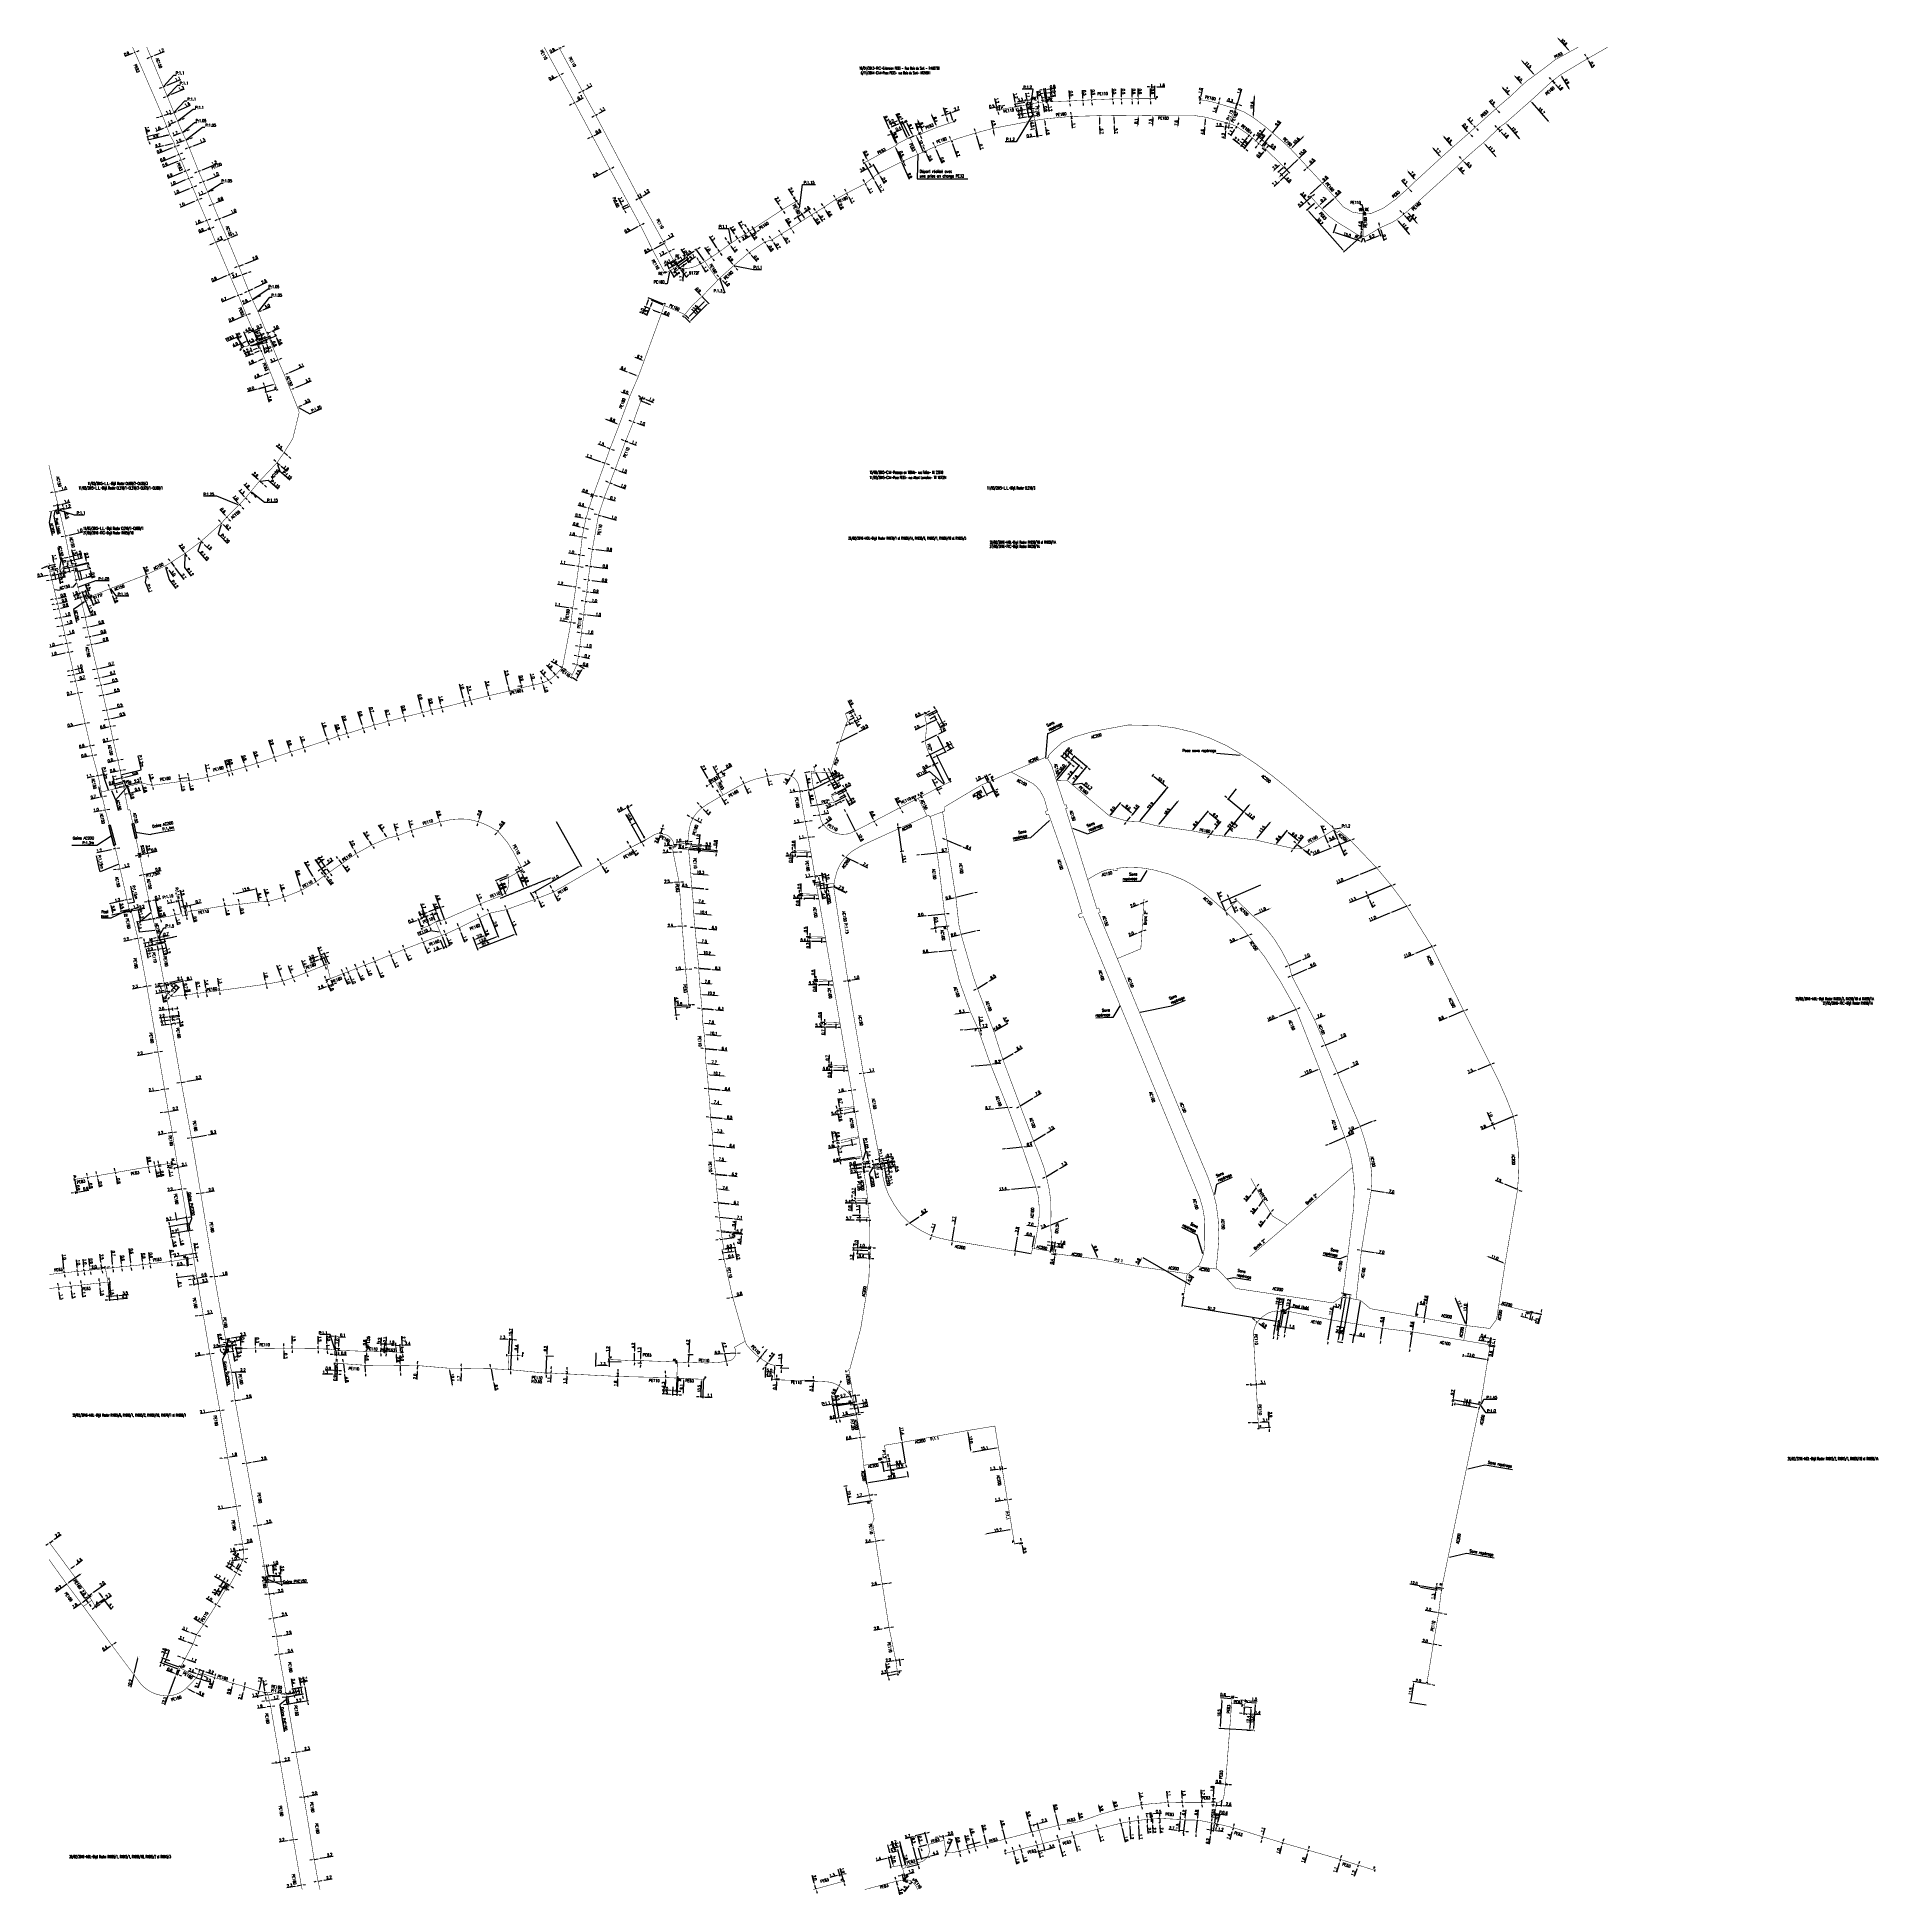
# Model space of a CAD drawing. Header units: millimetres. Extents: x 150994 to 151987, y 125997 to 127005.
import ezdxf
from ezdxf.enums import TextEntityAlignment as Align

# ---------------------------------------------------------------- set-up
doc = ezdxf.new("R2010")
doc.units = ezdxf.units.MM
doc.header["$PDMODE"] = 34
for name, pattern in [('DASHED', [0.75, 0.5, -0.25]), ('L_100_AP', [14, 10, -1.5, 1, -1.5]), ('L_100_PE', [14, 10, -1.5, 1, -1.5]), ('L_25_AP', [2000, 1000, 1000]), ('L_25_PE', [2000, 1000, 1000]), ('L_RAC_PE', [3.5, 2, -1.5])]:
    doc.linetypes.add(name, pattern=pattern)
doc.layers.get('0').update_dxf_attribs({"linetype": 'CONTINUOUS'})
doc.layers.get('Defpoints').update_dxf_attribs({"linetype": 'CONTINUOUS'})
for name, color, linetype in [('L_140', 3, 'CONTINUOUS'), ('L_300', 7, 'CONTINUOUS'), ('L_340', 7, 'CONTINUOUS'), ('L_400', 7, 'CONTINUOUS'), ('L_910', 7, 'CONTINUOUS')]:
    doc.layers.add(name, color=color, linetype=linetype)
doc.layers.add('L_170', color=7, linetype='CONTINUOUS', plot=False)
doc.styles.add('G_ROMANS', font='ROMANS.SHX', dxfattribs={"width": 0.75})
doc.styles.get("Standard").update_dxf_attribs({"font": 'romans.shx', "width": 0.85})
doc.dimstyles.get("Standard").update_dxf_attribs({"dimtxt": 1.5, "dimasz": 1.2, "dimexe": 0.625, "dimexo": 0.625, "dimgap": 0.25, "dimtad": 1, "dimdec": 1, "dimzin": 0, "dimdsep": 46, "dimtxsty": 'Standard', "dimcen": -0.5, "dimadec": 0, "dimazin": 0, "dimtfac": 1, "dimtdec": 1, "dimtmove": 0, "dimatfit": 3, "dimfxl": 0, "dimtolj": 1, "dimtzin": 0, "dimarcsym": 0})

# ---------------------------------------------------------------- blocks, each defined once
blk = doc.blocks.new('*D0')
at = {"layer": 'Defpoints', "color": 0, "linetype": 'Continuous', "transparency": 16777216}
for p in [(151710.3, 126012.2), (151710.3, 126012.2), (151710.7, 126013.3)]:
    blk.add_point(p, dxfattribs=at)
at = {"layer": 'L_140', "color": 0, "linetype": 'Continuous', "lineweight": -2, "transparency": 16777216}
for p, q in [((151711.1, 126014.4), (151711.5, 126015.5)), ((151709.9, 126011.1), (151708.4, 126007.1)), ((151710.7, 126013.3), (151710.3, 126012.2))]:
    blk.add_line(p, q, dxfattribs=at)
at = {"layer": 'L_140', "color": 0, "linetype": 'Continuous', "transparency": 16777216}
for points in [[(151709.7, 126011.1), (151710.1, 126011), (151710.3, 126012.2)], [(151710.9, 126014.5), (151711.3, 126014.3), (151710.7, 126013.3)]]:
    blk.add_solid(points, dxfattribs=at)
at = {"layer": 'L_140', "color": 0, "linetype": 'Continuous', "transparency": 16777216, "insert": (151708, 126008.9), "char_height": 1.5, "attachment_point": 5, "rotation": 69.7941}
blk.add_mtext('\\A1;1.2', dxfattribs=at)
blk = doc.blocks.new('*D1')
at = {"layer": 'Defpoints', "color": 0, "linetype": 'Continuous', "transparency": 16777216}
for p in [(151700.7, 126015.3), (151700.7, 126015.3), (151701, 126016.4)]:
    blk.add_point(p, dxfattribs=at)
at = {"layer": 'L_140', "color": 0, "linetype": 'Continuous', "lineweight": -2, "transparency": 16777216}
for p, q in [((151701, 126016.4), (151700.7, 126015.3)), ((151701.3, 126017.5), (151701.7, 126018.7)), ((151700.3, 126014.2), (151698.8, 126009.2))]:
    blk.add_line(p, q, dxfattribs=at)
at = {"layer": 'L_140', "color": 0, "linetype": 'Continuous', "transparency": 16777216}
for points in [[(151700.1, 126014.2), (151700.5, 126014.1), (151700.7, 126015.3)], [(151701.1, 126017.6), (151701.5, 126017.4), (151701, 126016.4)]]:
    blk.add_solid(points, dxfattribs=at)
at = {"layer": 'L_140', "color": 0, "linetype": 'Continuous', "transparency": 16777216, "insert": (151698.2, 126010.8), "char_height": 1.5, "attachment_point": 5, "rotation": 73.0335}
blk.add_mtext('\\A1;1.1', dxfattribs=at)
blk = doc.blocks.new('*D2')
at = {"layer": 'Defpoints', "color": 0, "linetype": 'Continuous', "transparency": 16777216}
for p in [(151683.3, 126020.5), (151683.3, 126020.5), (151683.5, 126021.4)]:
    blk.add_point(p, dxfattribs=at)
at = {"layer": 'L_140', "color": 0, "linetype": 'Continuous', "lineweight": -2, "transparency": 16777216}
for p, q in [((151682.9, 126019.3), (151681.5, 126014.3)), ((151683.5, 126021.4), (151683.3, 126020.5)), ((151683.9, 126022.5), (151684.2, 126023.7))]:
    blk.add_line(p, q, dxfattribs=at)
at = {"layer": 'L_140', "color": 0, "linetype": 'Continuous', "transparency": 16777216}
for points in [[(151682.7, 126019.4), (151683.1, 126019.3), (151683.3, 126020.5)], [(151683.7, 126022.6), (151684, 126022.5), (151683.5, 126021.4)]]:
    blk.add_solid(points, dxfattribs=at)
at = {"layer": 'L_140', "color": 0, "linetype": 'Continuous', "transparency": 16777216, "insert": (151680.9, 126016), "char_height": 1.5, "attachment_point": 5, "rotation": 73.7423}
blk.add_mtext('\\A1;1.0', dxfattribs=at)
blk = doc.blocks.new('*D3')
at = {"layer": 'Defpoints', "color": 0, "linetype": 'Continuous', "transparency": 16777216}
for p in [(151669.7, 126025.3), (151669.4, 126024.4), (151669.4, 126024.4)]:
    blk.add_point(p, dxfattribs=at)
at = {"layer": 'L_140', "color": 0, "linetype": 'Continuous', "lineweight": -2, "transparency": 16777216}
for p, q in [((151669.7, 126025.3), (151669.4, 126024.4)), ((151670, 126026.5), (151670.4, 126027.7)), ((151669.1, 126023.3), (151667.9, 126019.3))]:
    blk.add_line(p, q, dxfattribs=at)
at = {"layer": 'L_140', "color": 0, "linetype": 'Continuous', "transparency": 16777216}
for points in [[(151669.8, 126026.6), (151670.2, 126026.4), (151669.7, 126025.3)], [(151668.9, 126023.3), (151669.3, 126023.2), (151669.4, 126024.4)]]:
    blk.add_solid(points, dxfattribs=at)
at = {"layer": 'L_140', "color": 0, "linetype": 'Continuous', "transparency": 16777216, "insert": (151667.4, 126021), "char_height": 1.5, "attachment_point": 5, "rotation": 73.8783}
blk.add_mtext('\\A1;1.0', dxfattribs=at)
blk = doc.blocks.new('*D4')
at = {"layer": 'Defpoints', "color": 0, "linetype": 'Continuous', "transparency": 16777216}
for p in [(151658.5, 126027.6), (151658.5, 126027.6), (151658.8, 126028.6)]:
    blk.add_point(p, dxfattribs=at)
at = {"layer": 'L_140', "color": 0, "linetype": 'Continuous', "lineweight": -2, "transparency": 16777216}
for p, q in [((151658.2, 126026.4), (151657.8, 126025.3)), ((151658.5, 126027.6), (151658.8, 126028.6)), ((151659.1, 126029.8), (151660.2, 126033.5))]:
    blk.add_line(p, q, dxfattribs=at)
at = {"layer": 'L_140', "color": 0, "linetype": 'Continuous', "transparency": 16777216}
for points in [[(151658, 126026.5), (151658.4, 126026.4), (151658.5, 126027.6)], [(151659, 126029.8), (151659.3, 126029.7), (151658.8, 126028.6)]]:
    blk.add_solid(points, dxfattribs=at)
at = {"layer": 'L_140', "color": 0, "linetype": 'Continuous', "transparency": 16777216, "insert": (151658.9, 126032.5), "char_height": 1.5, "attachment_point": 5, "rotation": 73.931}
blk.add_mtext('\\A1;1.1', dxfattribs=at)
blk = doc.blocks.new('*D5')
at = {"layer": 'Defpoints', "color": 0, "linetype": 'Continuous', "transparency": 16777216}
for p in [(151642.5, 126032.2), (151642.5, 126032.2), (151642.9, 126033.6)]:
    blk.add_point(p, dxfattribs=at)
at = {"layer": 'L_140', "color": 0, "linetype": 'Continuous', "lineweight": -2, "transparency": 16777216}
for p, q in [((151643.2, 126034.7), (151643.5, 126035.9)), ((151642.1, 126031.1), (151640.9, 126027)), ((151642.9, 126033.6), (151642.5, 126032.2))]:
    blk.add_line(p, q, dxfattribs=at)
at = {"layer": 'L_140', "color": 0, "linetype": 'Continuous', "transparency": 16777216}
for points in [[(151641.9, 126031.1), (151642.3, 126031), (151642.5, 126032.2)], [(151643, 126034.8), (151643.4, 126034.7), (151642.9, 126033.6)]]:
    blk.add_solid(points, dxfattribs=at)
at = {"layer": 'L_140', "color": 0, "linetype": 'Continuous', "transparency": 16777216, "insert": (151640.4, 126028.8), "char_height": 1.5, "attachment_point": 5, "rotation": 73.7108}
blk.add_mtext('\\A1;1.4', dxfattribs=at)
blk = doc.blocks.new('*D6')
at = {"layer": 'Defpoints', "color": 0, "linetype": 'Continuous', "transparency": 16777216}
for p in [(151632.5, 126036), (151633, 126035), (151633.9, 126034.7)]:
    blk.add_point(p, dxfattribs=at)
at = {"layer": 'L_140', "color": 0, "linetype": 'Continuous', "lineweight": -2, "transparency": 16777216}
for p, q in [((151633.1, 126035.9), (151634.8, 126035.4)), ((151633.9, 126034.7), (151634.2, 126035.6)), ((151634.5, 126036.7), (151635.7, 126040.8)), ((151633.6, 126033.5), (151633.2, 126032.4)), ((151633.6, 126034.8), (151634.5, 126034.5))]:
    blk.add_line(p, q, dxfattribs=at)
at = {"layer": 'L_140', "color": 0, "linetype": 'Continuous', "transparency": 16777216}
for points in [[(151634.3, 126036.8), (151634.7, 126036.6), (151634.2, 126035.6)], [(151633.4, 126033.6), (151633.8, 126033.5), (151633.9, 126034.7)]]:
    blk.add_solid(points, dxfattribs=at)
at = {"layer": 'L_140', "color": 0, "linetype": 'Continuous', "transparency": 16777216, "insert": (151634.3, 126039.6), "char_height": 1.5, "attachment_point": 5, "rotation": 73.4862}
blk.add_mtext('\\A1;0.9', dxfattribs=at)
blk = doc.blocks.new('*D7')
at = {"layer": 'Defpoints', "color": 0, "linetype": 'Continuous', "transparency": 16777216}
for p in [(151632.5, 126036), (151630.9, 126032.3), (151631.1, 126034.3)]:
    blk.add_point(p, dxfattribs=at)
at = {"layer": 'L_140', "color": 0, "linetype": 'Continuous', "lineweight": -2, "transparency": 16777216}
for p, q in [((151632.5, 126035.4), (151632, 126031.5)), ((151629.7, 126032.4), (151628.5, 126032.6)), ((151631, 126033.7), (151630.8, 126031.7)), ((151630.9, 126032.3), (151632.1, 126032.1)), ((151633.3, 126032), (151637.4, 126031.5))]:
    blk.add_line(p, q, dxfattribs=at)
at = {"layer": 'L_140', "color": 0, "linetype": 'Continuous', "transparency": 16777216}
for points in [[(151629.7, 126032.6), (151629.7, 126032.2), (151630.9, 126032.3)], [(151633.3, 126032.2), (151633.2, 126031.8), (151632.1, 126032.1)]]:
    blk.add_solid(points, dxfattribs=at)
at = {"layer": 'L_140', "color": 0, "linetype": 'Continuous', "transparency": 16777216, "insert": (151636.1, 126032.7), "char_height": 1.5, "attachment_point": 5, "rotation": 353.3208}
blk.add_mtext('\\A1;1.2', dxfattribs=at)
blk = doc.blocks.new('*D8')
at = {"layer": 'Defpoints', "color": 0, "linetype": 'Continuous', "transparency": 16777216}
for p in [(151631.1, 126036.2), (151630.4, 126030.1), (151630.4, 126030.1)]:
    blk.add_point(p, dxfattribs=at)
at = {"layer": 'L_140', "color": 0, "linetype": 'Continuous', "lineweight": -2, "transparency": 16777216}
for p, q in [((151631.1, 126036.2), (151630.4, 126030.1)), ((151631.3, 126037.4), (151631.4, 126038.6)), ((151630.3, 126028.9), (151629.8, 126024.6))]:
    blk.add_line(p, q, dxfattribs=at)
at = {"layer": 'L_140', "color": 0, "linetype": 'Continuous', "transparency": 16777216}
for points in [[(151631.1, 126037.5), (151631.5, 126037.4), (151631.1, 126036.2)], [(151630.1, 126028.9), (151630.5, 126028.9), (151630.4, 126030.1)]]:
    blk.add_solid(points, dxfattribs=at)
at = {"layer": 'L_140', "color": 0, "linetype": 'Continuous', "transparency": 16777216, "insert": (151629, 126026.3), "char_height": 1.5, "attachment_point": 5, "rotation": 83.438}
blk.add_mtext('\\A1;6.2', dxfattribs=at)
blk = doc.blocks.new('*D9')
at = {"layer": 'Defpoints', "color": 0, "linetype": 'Continuous', "transparency": 16777216}
for p in [(151623.4, 126037.7), (151622.7, 126031), (151622.7, 126031)]:
    blk.add_point(p, dxfattribs=at)
at = {"layer": 'L_140', "color": 0, "linetype": 'Continuous', "lineweight": -2, "transparency": 16777216}
for p, q in [((151622.7, 126031), (151623.4, 126037.7)), ((151623.6, 126038.9), (151624, 126043.2)), ((151622.6, 126029.8), (151622.5, 126028.6))]:
    blk.add_line(p, q, dxfattribs=at)
at = {"layer": 'L_140', "color": 0, "linetype": 'Continuous', "transparency": 16777216}
for points in [[(151623.4, 126038.9), (151623.8, 126038.9), (151623.4, 126037.7)], [(151622.4, 126029.8), (151622.8, 126029.7), (151622.7, 126031)]]:
    blk.add_solid(points, dxfattribs=at)
at = {"layer": 'L_140', "color": 0, "linetype": 'Continuous', "transparency": 16777216, "insert": (151622.9, 126041.8), "char_height": 1.5, "attachment_point": 5, "rotation": 83.903}
blk.add_mtext('\\A1;6.8', dxfattribs=at)
blk = doc.blocks.new('*D10')
at = {"layer": 'Defpoints', "color": 0, "linetype": 'Continuous', "transparency": 16777216}
for p in [(151616.7, 126037.8), (151616.1, 126031.6), (151616.1, 126031.6)]:
    blk.add_point(p, dxfattribs=at)
at = {"layer": 'L_140', "color": 0, "linetype": 'Continuous', "lineweight": -2, "transparency": 16777216}
for p, q in [((151616.1, 126031.6), (151616.7, 126037.8)), ((151616.8, 126039), (151617.2, 126043.3)), ((151615.9, 126030.4), (151615.8, 126029.2))]:
    blk.add_line(p, q, dxfattribs=at)
at = {"layer": 'L_140', "color": 0, "linetype": 'Continuous', "transparency": 16777216}
for points in [[(151616.6, 126039), (151617, 126039), (151616.7, 126037.8)], [(151615.7, 126030.5), (151616.1, 126030.4), (151616.1, 126031.6)]]:
    blk.add_solid(points, dxfattribs=at)
at = {"layer": 'L_140', "color": 0, "linetype": 'Continuous', "transparency": 16777216, "insert": (151616.1, 126041.8), "char_height": 1.5, "attachment_point": 5, "rotation": 84.2509}
blk.add_mtext('\\A1;6.2', dxfattribs=at)
blk = doc.blocks.new('*D11')
at = {"layer": 'Defpoints', "color": 0, "linetype": 'Continuous', "transparency": 16777216}
for p in [(151614, 126038.1), (151615.9, 126029.7), (151616.1, 126031.8)]:
    blk.add_point(p, dxfattribs=at)
at = {"layer": 'L_140', "color": 0, "linetype": 'Continuous', "lineweight": -2, "transparency": 16777216}
for p, q in [((151613.9, 126037.4), (151613.3, 126031.4)), ((151612.2, 126032.1), (151607.8, 126032.6)), ((151616.1, 126031.8), (151613.4, 126032)), ((151615.9, 126030.3), (151616.1, 126032.4)), ((151617.3, 126031.6), (151618.5, 126031.5))]:
    blk.add_line(p, q, dxfattribs=at)
at = {"layer": 'L_140', "color": 0, "linetype": 'Continuous', "transparency": 16777216}
for points in [[(151612.2, 126032.3), (151612.2, 126031.9), (151613.4, 126032)], [(151617.3, 126031.8), (151617.2, 126031.4), (151616.1, 126031.8)]]:
    blk.add_solid(points, dxfattribs=at)
at = {"layer": 'L_140', "color": 0, "linetype": 'Continuous', "transparency": 16777216, "insert": (151609.5, 126033.4), "char_height": 1.5, "attachment_point": 5, "rotation": 354.2509}
blk.add_mtext('\\A1;2.7', dxfattribs=at)
blk = doc.blocks.new('*D12')
at = {"layer": 'Defpoints', "color": 0, "linetype": 'Continuous', "transparency": 16777216}
for p in [(151614, 126038.1), (151614.1, 126039.6), (151614.1, 126039.6)]:
    blk.add_point(p, dxfattribs=at)
at = {"layer": 'L_140', "color": 0, "linetype": 'Continuous', "lineweight": -2, "transparency": 16777216}
for p, q in [((151613.4, 126038.1), (151613.4, 126038.1)), ((151613.9, 126036.9), (151613.4, 126032.7)), ((151613.5, 126039.6), (151613.5, 126039.6)), ((151614.1, 126039.6), (151614, 126038.1)), ((151614.3, 126040.8), (151614.4, 126042))]:
    blk.add_line(p, q, dxfattribs=at)
at = {"layer": 'L_140', "color": 0, "linetype": 'Continuous', "transparency": 16777216}
for points in [[(151613.7, 126036.9), (151614.1, 126036.9), (151614, 126038.1)], [(151614.1, 126040.8), (151614.5, 126040.7), (151614.1, 126039.6)]]:
    blk.add_solid(points, dxfattribs=at)
at = {"layer": 'L_140', "color": 0, "linetype": 'Continuous', "transparency": 16777216, "insert": (151612.6, 126034.3), "char_height": 1.5, "attachment_point": 5, "rotation": 84.2509}
blk.add_mtext('\\A1;1.5', dxfattribs=at)
blk = doc.blocks.new('*D13')
at = {"layer": 'Defpoints', "color": 0, "linetype": 'Continuous', "transparency": 16777216}
for p in [(151603, 126036.2), (151603.6, 126038.6), (151603.6, 126036.2)]:
    blk.add_point(p, dxfattribs=at)
at = {"layer": 'L_140', "color": 0, "linetype": 'Continuous', "lineweight": -2, "transparency": 16777216}
for p, q in [((151602.9, 126038.6), (151602.3, 126038.6)), ((151603, 126036.2), (151602.4, 126036.2)), ((151602.9, 126039.8), (151602.9, 126041)), ((151602.9, 126038.6), (151603, 126036.2)), ((151603, 126035), (151603.1, 126030.6))]:
    blk.add_line(p, q, dxfattribs=at)
at = {"layer": 'L_140', "color": 0, "linetype": 'Continuous', "transparency": 16777216}
for points in [[(151603.1, 126039.8), (151602.7, 126039.8), (151602.9, 126038.6)], [(151603.2, 126035), (151602.8, 126035), (151603, 126036.2)]]:
    blk.add_solid(points, dxfattribs=at)
at = {"layer": 'L_140', "color": 0, "linetype": 'Continuous', "transparency": 16777216, "insert": (151604, 126032.2), "char_height": 1.5, "attachment_point": 5, "rotation": 271.0036}
blk.add_mtext('\\A1;2.4', dxfattribs=at)
blk = doc.blocks.new('*D14')
at = {"layer": 'Defpoints', "color": 0, "linetype": 'Continuous', "transparency": 16777216}
for p in [(151599, 126038.3), (151599, 126036.1), (151599, 126036.1)]:
    blk.add_point(p, dxfattribs=at)
at = {"layer": 'L_140', "color": 0, "linetype": 'Continuous', "lineweight": -2, "transparency": 16777216}
for p, q in [((151599, 126039.5), (151598.9, 126040.7)), ((151599, 126038.3), (151599, 126036.1)), ((151599, 126034.9), (151599.1, 126030.6))]:
    blk.add_line(p, q, dxfattribs=at)
at = {"layer": 'L_140', "color": 0, "linetype": 'Continuous', "transparency": 16777216}
for points in [[(151599.2, 126039.5), (151598.8, 126039.5), (151599, 126038.3)], [(151599.2, 126034.9), (151598.8, 126034.9), (151599, 126036.1)]]:
    blk.add_solid(points, dxfattribs=at)
at = {"layer": 'L_140', "color": 0, "linetype": 'Continuous', "transparency": 16777216, "insert": (151600.1, 126032.2), "char_height": 1.5, "attachment_point": 5, "rotation": 271.0036}
blk.add_mtext('\\A1;2.2', dxfattribs=at)
blk = doc.blocks.new('*D15')
at = {"layer": 'Defpoints', "color": 0, "linetype": 'Continuous', "transparency": 16777216}
for p in [(151597.9, 126038.3), (151598.3, 126041.3), (151598.4, 126036.1)]:
    blk.add_point(p, dxfattribs=at)
at = {"layer": 'L_140', "color": 0, "linetype": 'Continuous', "lineweight": -2, "transparency": 16777216}
for p, q in [((151596.6, 126041.2), (151595.4, 126041.2)), ((151597.9, 126038.9), (151597.8, 126041.9)), ((151597.8, 126041.2), (151598.3, 126041.3)), ((151598.4, 126036.7), (151598.3, 126041.9)), ((151599.5, 126041.3), (151603.9, 126041.4))]:
    blk.add_line(p, q, dxfattribs=at)
at = {"layer": 'L_140', "color": 0, "linetype": 'Continuous', "transparency": 16777216}
for points in [[(151596.6, 126041.4), (151596.6, 126041), (151597.8, 126041.2)], [(151599.5, 126041.5), (151599.5, 126041.1), (151598.3, 126041.3)]]:
    blk.add_solid(points, dxfattribs=at)
at = {"layer": 'L_140', "color": 0, "linetype": 'Continuous', "transparency": 16777216, "insert": (151602.3, 126042.3), "char_height": 1.5, "attachment_point": 5, "rotation": 1.0036}
blk.add_mtext('\\A1;0.5', dxfattribs=at)
blk = doc.blocks.new('*D16')
at = {"layer": 'Defpoints', "color": 0, "linetype": 'Continuous', "transparency": 16777216}
for p in [(151596.1, 126038.1), (151596.2, 126036.1), (151596.2, 126036.1)]:
    blk.add_point(p, dxfattribs=at)
at = {"layer": 'L_140', "color": 0, "linetype": 'Continuous', "lineweight": -2, "transparency": 16777216}
for p, q in [((151596.1, 126039.3), (151596, 126040.5)), ((151596.1, 126038.1), (151596.2, 126036.1)), ((151596.2, 126034.9), (151596.4, 126030.5))]:
    blk.add_line(p, q, dxfattribs=at)
at = {"layer": 'L_140', "color": 0, "linetype": 'Continuous', "transparency": 16777216}
for points in [[(151596.3, 126039.3), (151595.9, 126039.3), (151596.1, 126038.1)], [(151596.4, 126034.9), (151596, 126034.9), (151596.2, 126036.1)]]:
    blk.add_solid(points, dxfattribs=at)
at = {"layer": 'L_140', "color": 0, "linetype": 'Continuous', "transparency": 16777216, "insert": (151597.3, 126032.1), "char_height": 1.5, "attachment_point": 5, "rotation": 272.0299}
blk.add_mtext('\\A1;2.0', dxfattribs=at)
blk = doc.blocks.new('*D17')
at = {"layer": 'Defpoints', "color": 0, "linetype": 'Continuous', "transparency": 16777216}
for p in [(151591.3, 126037.6), (151591.4, 126035.9), (151591.4, 126035.9)]:
    blk.add_point(p, dxfattribs=at)
at = {"layer": 'L_140', "color": 0, "linetype": 'Continuous', "lineweight": -2, "transparency": 16777216}
for p, q in [((151591.3, 126038.8), (151591.2, 126040)), ((151591.3, 126037.6), (151591.4, 126035.9)), ((151591.9, 126037.6), (151591.9, 126037.6)), ((151592, 126035.9), (151592, 126035.9)), ((151591.4, 126034.7), (151591.7, 126027.2))]:
    blk.add_line(p, q, dxfattribs=at)
at = {"layer": 'L_140', "color": 0, "linetype": 'Continuous', "transparency": 16777216}
for points in [[(151591.5, 126038.8), (151591.1, 126038.8), (151591.3, 126037.6)], [(151591.6, 126034.7), (151591.2, 126034.7), (151591.4, 126035.9)]]:
    blk.add_solid(points, dxfattribs=at)
at = {"layer": 'L_140', "color": 0, "linetype": 'Continuous', "transparency": 16777216, "insert": (151592.6, 126028.7), "char_height": 1.5, "attachment_point": 5, "rotation": 272.1045}
blk.add_mtext('\\A1;1.7', dxfattribs=at)
blk = doc.blocks.new('*D18')
at = {"layer": 'Defpoints', "color": 0, "linetype": 'Continuous', "transparency": 16777216}
for p in [(151586.6, 126036.9), (151586.7, 126035.7), (151586.7, 126035.7)]:
    blk.add_point(p, dxfattribs=at)
at = {"layer": 'L_140', "color": 0, "linetype": 'Continuous', "lineweight": -2, "transparency": 16777216}
for p, q in [((151586.6, 126038.1), (151586.5, 126039.3)), ((151586.6, 126036.9), (151586.7, 126035.7)), ((151586.7, 126034.5), (151587, 126027.3))]:
    blk.add_line(p, q, dxfattribs=at)
at = {"layer": 'L_140', "color": 0, "linetype": 'Continuous', "transparency": 16777216}
for points in [[(151586.8, 126038.1), (151586.4, 126038.1), (151586.6, 126036.9)], [(151586.9, 126034.5), (151586.5, 126034.5), (151586.7, 126035.7)]]:
    blk.add_solid(points, dxfattribs=at)
at = {"layer": 'L_140', "color": 0, "linetype": 'Continuous', "transparency": 16777216, "insert": (151587.9, 126028.8), "char_height": 1.5, "attachment_point": 5, "rotation": 272.1792}
blk.add_mtext('\\A1;1.2', dxfattribs=at)
blk = doc.blocks.new('*D19')
at = {"layer": 'Defpoints', "color": 0, "linetype": 'Continuous', "transparency": 16777216}
for p in [(151581.9, 126036), (151582.2, 126034.3), (151582.2, 126034.3)]:
    blk.add_point(p, dxfattribs=at)
at = {"layer": 'L_140', "color": 0, "linetype": 'Continuous', "lineweight": -2, "transparency": 16777216}
for p, q in [((151581.6, 126037.2), (151581.3, 126038.4)), ((151581.9, 126036), (151582.2, 126034.3)), ((151582.5, 126033.2), (151584.2, 126025.8))]:
    blk.add_line(p, q, dxfattribs=at)
at = {"layer": 'L_140', "color": 0, "linetype": 'Continuous', "transparency": 16777216}
for points in [[(151581.8, 126037.3), (151581.4, 126037.2), (151581.9, 126036)], [(151582.7, 126033.2), (151582.3, 126033.1), (151582.2, 126034.3)]]:
    blk.add_solid(points, dxfattribs=at)
at = {"layer": 'L_140', "color": 0, "linetype": 'Continuous', "transparency": 16777216, "insert": (151584.8, 126027.5), "char_height": 1.5, "attachment_point": 5, "rotation": 282.8165}
blk.add_mtext('\\A1;1.8', dxfattribs=at)
blk = doc.blocks.new('*D20')
at = {"layer": 'Defpoints', "color": 0, "linetype": 'Continuous', "transparency": 16777216}
for p in [(151569.2, 126032.8), (151569.6, 126031.2), (151569.6, 126031.2)]:
    blk.add_point(p, dxfattribs=at)
at = {"layer": 'L_140', "color": 0, "linetype": 'Continuous', "lineweight": -2, "transparency": 16777216}
for p, q in [((151568.9, 126034), (151568.5, 126035.1)), ((151569.2, 126032.8), (151569.6, 126031.2)), ((151569.9, 126030), (151571, 126026))]:
    blk.add_line(p, q, dxfattribs=at)
at = {"layer": 'L_140', "color": 0, "linetype": 'Continuous', "transparency": 16777216}
for points in [[(151569, 126034), (151568.7, 126033.9), (151569.2, 126032.8)], [(151570.1, 126030.1), (151569.7, 126029.9), (151569.6, 126031.2)]]:
    blk.add_solid(points, dxfattribs=at)
at = {"layer": 'L_140', "color": 0, "linetype": 'Continuous', "transparency": 16777216, "insert": (151571.6, 126027.7), "char_height": 1.5, "attachment_point": 5, "rotation": 284.9203}
blk.add_mtext('\\A1;1.7', dxfattribs=at)
blk = doc.blocks.new('*D21')
at = {"layer": 'Defpoints', "color": 0, "linetype": 'Continuous', "transparency": 16777216}
for p in [(151555.9, 126029.3), (151556.4, 126027.7), (151556.4, 126027.7)]:
    blk.add_point(p, dxfattribs=at)
at = {"layer": 'L_140', "color": 0, "linetype": 'Continuous', "lineweight": -2, "transparency": 16777216}
for p, q in [((151555.6, 126030.4), (151555.3, 126031.6)), ((151555.9, 126029.3), (151556.4, 126027.7)), ((151556.5, 126029.4), (151556.5, 126029.4)), ((151556.7, 126026.5), (151558.2, 126020.7)), ((151557, 126027.9), (151557, 126027.9))]:
    blk.add_line(p, q, dxfattribs=at)
at = {"layer": 'L_140', "color": 0, "linetype": 'Continuous', "transparency": 16777216}
for points in [[(151555.8, 126030.5), (151555.4, 126030.4), (151555.9, 126029.3)], [(151556.9, 126026.6), (151556.5, 126026.5), (151556.4, 126027.7)]]:
    blk.add_solid(points, dxfattribs=at)
at = {"layer": 'L_140', "color": 0, "linetype": 'Continuous', "transparency": 16777216, "insert": (151558.8, 126022.4), "char_height": 1.5, "attachment_point": 5, "rotation": 284.8466}
blk.add_mtext('\\A1;1.7', dxfattribs=at)
blk = doc.blocks.new('*D22')
at = {"layer": 'Defpoints', "color": 0, "linetype": 'Continuous', "transparency": 16777216}
for p in [(151547.9, 126027.2), (151548.3, 126025.6), (151548.3, 126025.6)]:
    blk.add_point(p, dxfattribs=at)
at = {"layer": 'L_140', "color": 0, "linetype": 'Continuous', "lineweight": -2, "transparency": 16777216}
for p, q in [((151547.6, 126028.3), (151547.3, 126029.5)), ((151547.9, 126027.2), (151548.3, 126025.6)), ((151548.6, 126024.4), (151550.3, 126017.8))]:
    blk.add_line(p, q, dxfattribs=at)
at = {"layer": 'L_140', "color": 0, "linetype": 'Continuous', "transparency": 16777216}
for points in [[(151547.8, 126028.4), (151547.4, 126028.3), (151547.9, 126027.2)], [(151548.8, 126024.5), (151548.4, 126024.4), (151548.3, 126025.6)]]:
    blk.add_solid(points, dxfattribs=at)
at = {"layer": 'L_140', "color": 0, "linetype": 'Continuous', "transparency": 16777216, "insert": (151550.9, 126019.5), "char_height": 1.5, "attachment_point": 5, "rotation": 284.5999}
blk.add_mtext('\\A1;1.7', dxfattribs=at)
blk = doc.blocks.new('*D23')
at = {"layer": 'Defpoints', "color": 0, "linetype": 'Continuous', "transparency": 16777216}
for p in [(151546.5, 126040.7), (151546.5, 126040.7), (151547.9, 126034.9)]:
    blk.add_point(p, dxfattribs=at)
at = {"layer": 'L_140', "color": 0, "linetype": 'Continuous', "lineweight": -2, "transparency": 16777216}
for p, q in [((151546.2, 126041.9), (151545.2, 126046)), ((151547.9, 126034.9), (151546.5, 126040.7)), ((151548.2, 126033.7), (151548.5, 126032.5))]:
    blk.add_line(p, q, dxfattribs=at)
at = {"layer": 'L_140', "color": 0, "linetype": 'Continuous', "transparency": 16777216}
for points in [[(151546.4, 126041.9), (151546, 126041.8), (151546.5, 126040.7)], [(151548.4, 126033.7), (151548, 126033.6), (151547.9, 126034.9)]]:
    blk.add_solid(points, dxfattribs=at)
at = {"layer": 'L_140', "color": 0, "linetype": 'Continuous', "transparency": 16777216, "insert": (151546.5, 126044.8), "char_height": 1.5, "attachment_point": 5, "rotation": 283.6575}
blk.add_mtext('\\A1;6.0', dxfattribs=at)
blk = doc.blocks.new('*D24')
at = {"layer": 'Defpoints', "color": 0, "linetype": 'Continuous', "transparency": 16777216}
for p in [(151558.5, 126042.7), (151558.5, 126042.7), (151559.9, 126037)]:
    blk.add_point(p, dxfattribs=at)
at = {"layer": 'L_140', "color": 0, "linetype": 'Continuous', "lineweight": -2, "transparency": 16777216}
blk.add_line((151559.6, 126038.1), (151558.8, 126041.5), dxfattribs=at)
at = {"layer": 'L_140', "color": 0, "linetype": 'Continuous', "transparency": 16777216}
for points in [[(151559, 126041.6), (151558.6, 126041.5), (151558.5, 126042.7)], [(151559.8, 126038.2), (151559.4, 126038.1), (151559.9, 126037)]]:
    blk.add_solid(points, dxfattribs=at)
at = {"layer": 'L_140', "color": 0, "linetype": 'Continuous', "transparency": 16777216, "insert": (151560.2, 126040.1), "char_height": 1.5, "attachment_point": 5, "rotation": 282.9336}
blk.add_mtext('\\A1;5.9', dxfattribs=at)
blk = doc.blocks.new('*D25')
at = {"layer": 'Defpoints', "color": 0, "linetype": 'Continuous', "transparency": 16777216}
for p in [(151569.6, 126046.6), (151569.6, 126046.6), (151571.2, 126041)]:
    blk.add_point(p, dxfattribs=at)
at = {"layer": 'L_140', "color": 0, "linetype": 'Continuous', "lineweight": -2, "transparency": 16777216}
blk.add_line((151570.8, 126042.1), (151569.9, 126045.5), dxfattribs=at)
at = {"layer": 'L_140', "color": 0, "linetype": 'Continuous', "transparency": 16777216}
for points in [[(151570.1, 126045.5), (151569.7, 126045.4), (151569.6, 126046.6)], [(151571, 126042.2), (151570.7, 126042.1), (151571.2, 126041)]]:
    blk.add_solid(points, dxfattribs=at)
at = {"layer": 'L_140', "color": 0, "linetype": 'Continuous', "transparency": 16777216, "insert": (151571.3, 126044.1), "char_height": 1.5, "attachment_point": 5, "rotation": 286.0137}
blk.add_mtext('\\A1;5.9', dxfattribs=at)
blk = doc.blocks.new('*D26')
at = {"layer": 'Defpoints', "color": 0, "linetype": 'Continuous', "transparency": 16777216}
for p in [(151577.2, 126048.9), (151577.2, 126048.9), (151580.5, 126043.6)]:
    blk.add_point(p, dxfattribs=at)
at = {"layer": 'L_140', "color": 0, "linetype": 'Continuous', "lineweight": -2, "transparency": 16777216}
for p, q in [((151578.6, 126044.3), (151577.6, 126047.7)), ((151579.9, 126043.4), (151578.3, 126042.9))]:
    blk.add_line(p, q, dxfattribs=at)
at = {"layer": 'L_140', "color": 0, "linetype": 'Continuous', "transparency": 16777216}
for points in [[(151577.7, 126047.8), (151577.4, 126047.7), (151577.2, 126048.9)], [(151578.8, 126044.3), (151578.4, 126044.2), (151578.9, 126043.1)]]:
    blk.add_solid(points, dxfattribs=at)
at = {"layer": 'L_140', "color": 0, "linetype": 'Continuous', "transparency": 16777216, "insert": (151579, 126046.3), "char_height": 1.5, "attachment_point": 5, "rotation": 286.7433}
blk.add_mtext('\\A1;6.0', dxfattribs=at)
blk = doc.blocks.new('*D27')
at = {"layer": 'Defpoints', "color": 0, "linetype": 'Continuous', "transparency": 16777216}
for p in [(151592.2, 126047.3), (151592.4, 126045.9), (151592.8, 126047.4)]:
    blk.add_point(p, dxfattribs=at)
at = {"layer": 'L_140', "color": 0, "linetype": 'Continuous', "lineweight": -2, "transparency": 16777216}
for p, q in [((151592.5, 126048.6), (151591.8, 126052.8)), ((151592.8, 126047.4), (151593.4, 126047.5)), ((151593, 126046), (151592.8, 126047.4)), ((151593.1, 126046), (151593.6, 126046.1)), ((151593.2, 126044.8), (151593.4, 126043.7))]:
    blk.add_line(p, q, dxfattribs=at)
at = {"layer": 'L_140', "color": 0, "linetype": 'Continuous', "transparency": 16777216}
for points in [[(151592.7, 126048.6), (151592.4, 126048.5), (151592.8, 126047.4)], [(151593.4, 126044.9), (151593, 126044.8), (151593, 126046)]]:
    blk.add_solid(points, dxfattribs=at)
at = {"layer": 'L_140', "color": 0, "linetype": 'Continuous', "transparency": 16777216, "insert": (151593.1, 126051.4), "char_height": 1.5, "attachment_point": 5, "rotation": 280.1272}
blk.add_mtext('\\A1;1.4', dxfattribs=at)
blk = doc.blocks.new('*D28')
at = {"layer": 'Defpoints', "color": 0, "linetype": 'Continuous', "transparency": 16777216}
for p in [(151607.3, 126048.4), (151607.3, 126048.4), (151607.5, 126047.3)]:
    blk.add_point(p, dxfattribs=at)
at = {"layer": 'L_140', "color": 0, "linetype": 'Continuous', "lineweight": -2, "transparency": 16777216}
for p, q in [((151607.2, 126049.6), (151606.8, 126053.4)), ((151607.5, 126047.3), (151607.3, 126048.4)), ((151607.6, 126046.1), (151607.7, 126044.9))]:
    blk.add_line(p, q, dxfattribs=at)
at = {"layer": 'L_140', "color": 0, "linetype": 'Continuous', "transparency": 16777216}
for points in [[(151607.4, 126049.6), (151607, 126049.6), (151607.3, 126048.4)], [(151607.8, 126046.1), (151607.4, 126046.1), (151607.5, 126047.3)]]:
    blk.add_solid(points, dxfattribs=at)
at = {"layer": 'L_140', "color": 0, "linetype": 'Continuous', "transparency": 16777216, "insert": (151607.9, 126052.2), "char_height": 1.5, "attachment_point": 5, "rotation": 276.5055}
blk.add_mtext('\\A1;1.1', dxfattribs=at)
blk = doc.blocks.new('*D29')
at = {"layer": 'Defpoints', "color": 0, "linetype": 'Continuous', "transparency": 16777216}
for p in [(151615.2, 126048.4), (151615.2, 126048.4), (151615.3, 126047.1)]:
    blk.add_point(p, dxfattribs=at)
at = {"layer": 'L_140', "color": 0, "linetype": 'Continuous', "lineweight": -2, "transparency": 16777216}
for p, q in [((151615.2, 126049.6), (151615, 126053.8)), ((151615.3, 126047.1), (151615.2, 126048.4)), ((151615.3, 126045.9), (151615.4, 126044.7))]:
    blk.add_line(p, q, dxfattribs=at)
at = {"layer": 'L_140', "color": 0, "linetype": 'Continuous', "transparency": 16777216}
for points in [[(151615.4, 126049.7), (151615, 126049.6), (151615.2, 126048.4)], [(151615.5, 126046), (151615.1, 126045.9), (151615.3, 126047.1)]]:
    blk.add_solid(points, dxfattribs=at)
at = {"layer": 'L_140', "color": 0, "linetype": 'Continuous', "transparency": 16777216, "insert": (151616.1, 126052.4), "char_height": 1.5, "attachment_point": 5, "rotation": 272.1674}
blk.add_mtext('\\A1;1.3', dxfattribs=at)
blk = doc.blocks.new('*D30')
at = {"layer": 'Defpoints', "color": 0, "linetype": 'Continuous', "transparency": 16777216}
for p in [(151625.7, 126048.8), (151625.7, 126048.8), (151625.8, 126047.1)]:
    blk.add_point(p, dxfattribs=at)
at = {"layer": 'L_140', "color": 0, "linetype": 'Continuous', "lineweight": -2, "transparency": 16777216}
for p, q in [((151625.6, 126050), (151625.5, 126054.2)), ((151625.8, 126047.1), (151625.7, 126048.8)), ((151625.8, 126045.9), (151625.9, 126044.7))]:
    blk.add_line(p, q, dxfattribs=at)
at = {"layer": 'L_140', "color": 0, "linetype": 'Continuous', "transparency": 16777216}
for points in [[(151625.8, 126050.1), (151625.4, 126050), (151625.7, 126048.8)], [(151626, 126046), (151625.6, 126045.9), (151625.8, 126047.1)]]:
    blk.add_solid(points, dxfattribs=at)
at = {"layer": 'L_140', "color": 0, "linetype": 'Continuous', "transparency": 16777216, "insert": (151626.5, 126052.8), "char_height": 1.5, "attachment_point": 5, "rotation": 272.2267}
blk.add_mtext('\\A1;1.7', dxfattribs=at)
blk = doc.blocks.new('*D31')
at = {"layer": 'Defpoints', "color": 0, "linetype": 'Continuous', "transparency": 16777216}
for p in [(151633.7, 126047.4), (151636.2, 126045.7), (151636.4, 126049.2)]:
    blk.add_point(p, dxfattribs=at)
at = {"layer": 'L_140', "color": 0, "linetype": 'Continuous', "lineweight": -2, "transparency": 16777216}
for p, q in [((151632.4, 126045.9), (151631.2, 126046)), ((151633.7, 126046.8), (151633.6, 126045.2)), ((151633.6, 126045.8), (151636.2, 126045.7)), ((151636.4, 126048.6), (151636.2, 126045.1)), ((151637.4, 126045.6), (151641.8, 126045.3))]:
    blk.add_line(p, q, dxfattribs=at)
at = {"layer": 'L_140', "color": 0, "linetype": 'Continuous', "transparency": 16777216}
for points in [[(151632.4, 126046.1), (151632.4, 126045.7), (151633.6, 126045.8)], [(151637.4, 126045.8), (151637.4, 126045.4), (151636.2, 126045.7)]]:
    blk.add_solid(points, dxfattribs=at)
at = {"layer": 'L_140', "color": 0, "linetype": 'Continuous', "transparency": 16777216, "insert": (151640.3, 126046.4), "char_height": 1.5, "attachment_point": 5, "rotation": 356.5247}
blk.add_mtext('\\A1;2.6', dxfattribs=at)
blk = doc.blocks.new('*D32')
at = {"layer": 'Defpoints', "color": 0, "linetype": 'Continuous', "transparency": 16777216}
for p in [(151632.1, 126049.3), (151633.7, 126047.4), (151633.8, 126049.2)]:
    blk.add_point(p, dxfattribs=at)
at = {"layer": 'L_140', "color": 0, "linetype": 'Continuous', "lineweight": -2, "transparency": 16777216}
for p, q in [((151632.1, 126050.5), (151632.5, 126056.2)), ((151633.1, 126047.4), (151631.3, 126047.6)), ((151633.2, 126049.2), (151631.4, 126049.3)), ((151631.9, 126046.3), (151631.8, 126045.1)), ((151632, 126047.5), (151632.1, 126049.3))]:
    blk.add_line(p, q, dxfattribs=at)
at = {"layer": 'L_140', "color": 0, "linetype": 'Continuous', "transparency": 16777216}
for points in [[(151631.7, 126046.3), (151632.1, 126046.3), (151632, 126047.5)], [(151631.9, 126050.5), (151632.3, 126050.4), (151632.1, 126049.3)]]:
    blk.add_solid(points, dxfattribs=at)
at = {"layer": 'L_140', "color": 0, "linetype": 'Continuous', "transparency": 16777216, "insert": (151631.4, 126054.8), "char_height": 1.5, "attachment_point": 5, "rotation": 86.5247}
blk.add_mtext('\\A1;1.8', dxfattribs=at)
blk = doc.blocks.new('*D33')
at = {"layer": 'Defpoints', "color": 0, "linetype": 'Continuous', "transparency": 16777216}
for p in [(151638.7, 126057.8), (151639.5, 126057.8), (151639.5, 126057.2)]:
    blk.add_point(p, dxfattribs=at)
at = {"layer": 'L_140', "color": 0, "linetype": 'Continuous', "lineweight": -2, "transparency": 16777216}
for p, q in [((151637.5, 126057.3), (151633.1, 126057.6)), ((151638.7, 126057.2), (151638.6, 126056.6)), ((151639.5, 126057.2), (151638.7, 126057.2)), ((151639.5, 126057.1), (151639.4, 126056.5)), ((151640.7, 126057.1), (151641.9, 126057))]:
    blk.add_line(p, q, dxfattribs=at)
at = {"layer": 'L_140', "color": 0, "linetype": 'Continuous', "transparency": 16777216}
for points in [[(151637.5, 126057.5), (151637.4, 126057.1), (151638.7, 126057.2)], [(151640.7, 126057.3), (151640.6, 126056.9), (151639.5, 126057.2)]]:
    blk.add_solid(points, dxfattribs=at)
at = {"layer": 'L_140', "color": 0, "linetype": 'Continuous', "transparency": 16777216, "insert": (151634.8, 126058.5), "char_height": 1.5, "attachment_point": 5, "rotation": 355.8934}
blk.add_mtext('\\A1;0.8', dxfattribs=at)
blk = doc.blocks.new('*D34')
at = {"layer": 'Defpoints', "color": 0, "linetype": 'Continuous', "transparency": 16777216}
for p in [(151648.9, 126099.1), (151649.6, 126086.6), (151651.7, 126086.5)]:
    blk.add_point(p, dxfattribs=at)
at = {"layer": 'L_340', "color": 0, "linetype": 'Continuous', "lineweight": -2, "transparency": 16777216}
for p, q in [((151649.5, 126099.1), (151653, 126098.9)), ((151652.3, 126097.7), (151651.8, 126087.7)), ((151650.2, 126086.6), (151652.3, 126086.5))]:
    blk.add_line(p, q, dxfattribs=at)
at = {"layer": 'L_340', "color": 0, "linetype": 'Continuous', "transparency": 16777216}
for points in [[(151652.1, 126097.7), (151652.5, 126097.7), (151652.4, 126098.9)], [(151651.6, 126087.7), (151652, 126087.7), (151651.7, 126086.5)]]:
    blk.add_solid(points, dxfattribs=at)
at = {"layer": 'L_340', "color": 0, "linetype": 'Continuous', "transparency": 16777216, "insert": (151651, 126092.3), "char_height": 1.5, "attachment_point": 5, "rotation": 86.6572}
blk.add_mtext('\\A1;12.4', dxfattribs=at)
blk = doc.blocks.new('*D35')
at = {"layer": 'Defpoints', "color": 0, "linetype": 'Continuous', "transparency": 16777216}
for p in [(151649.3, 126101.7), (151653.8, 126086.4), (151653.9, 126086.4)]:
    blk.add_point(p, dxfattribs=at)
at = {"layer": 'L_340', "color": 0, "linetype": 'Continuous', "lineweight": -2, "transparency": 16777216}
for p, q in [((151650, 126101.7), (151655.4, 126101.3)), ((151654.7, 126100.2), (151653.9, 126087.6)), ((151654.4, 126086.4), (151654.5, 126086.4))]:
    blk.add_line(p, q, dxfattribs=at)
at = {"layer": 'L_340', "color": 0, "linetype": 'Continuous', "transparency": 16777216}
for points in [[(151654.5, 126100.2), (151654.9, 126100.2), (151654.7, 126101.4)], [(151653.7, 126087.6), (151654.1, 126087.6), (151653.9, 126086.4)]]:
    blk.add_solid(points, dxfattribs=at)
at = {"layer": 'L_340', "color": 0, "linetype": 'Continuous', "transparency": 16777216, "insert": (151653.2, 126092.4), "char_height": 1.5, "attachment_point": 5, "rotation": 86.6572}
blk.add_mtext('\\A1;15.0', dxfattribs=at)
blk = doc.blocks.new('*D36')
at = {"layer": 'Defpoints', "color": 0, "linetype": 'Continuous', "transparency": 16777216}
for p in [(151642.2, 126103.6), (151635.7, 126087.5), (151654.2, 126086.4)]:
    blk.add_point(p, dxfattribs=at)
at = {"layer": 'L_340', "color": 0, "linetype": 'Continuous', "lineweight": -2, "transparency": 16777216}
for p, q in [((151636.6, 126102.7), (151635.8, 126088.7)), ((151641.5, 126103.6), (151636, 126104)), ((151653.6, 126086.4), (151635.1, 126087.5))]:
    blk.add_line(p, q, dxfattribs=at)
at = {"layer": 'L_340', "color": 0, "linetype": 'Continuous', "transparency": 16777216}
for points in [[(151636.4, 126102.7), (151636.8, 126102.7), (151636.7, 126103.9)], [(151635.6, 126088.7), (151636, 126088.6), (151635.7, 126087.5)]]:
    blk.add_solid(points, dxfattribs=at)
at = {"layer": 'L_340', "color": 0, "linetype": 'Continuous', "transparency": 16777216, "insert": (151635.2, 126095.8), "char_height": 1.5, "attachment_point": 5, "rotation": 86.6572}
blk.add_mtext('\\A1;16.5', dxfattribs=at)
blk = doc.blocks.new('*D37')
at = {"layer": 'Defpoints', "color": 0, "linetype": 'Continuous', "transparency": 16777216}
for p in [(151642.2, 126103.6), (151642.8, 126104.4), (151642.9, 126105.7)]:
    blk.add_point(p, dxfattribs=at)
at = {"layer": 'L_340', "color": 0, "linetype": 'Continuous', "lineweight": -2, "transparency": 16777216}
for p, q in [((151641, 126104.6), (151635.7, 126104.9)), ((151642.2, 126104.2), (151642.3, 126105.1)), ((151642.8, 126104.4), (151642.2, 126104.5)), ((151642.9, 126105.1), (151642.8, 126103.8)), ((151644, 126104.4), (151645.2, 126104.3))]:
    blk.add_line(p, q, dxfattribs=at)
at = {"layer": 'L_340', "color": 0, "linetype": 'Continuous', "transparency": 16777216}
for points in [[(151641, 126104.8), (151641, 126104.4), (151642.2, 126104.5)], [(151644, 126104.6), (151644, 126104.2), (151642.8, 126104.4)]]:
    blk.add_solid(points, dxfattribs=at)
at = {"layer": 'L_340', "color": 0, "linetype": 'Continuous', "transparency": 16777216, "insert": (151637.3, 126105.8), "char_height": 1.5, "attachment_point": 5, "rotation": 356.0009}
blk.add_mtext('\\A1;0.6', dxfattribs=at)
blk = doc.blocks.new('*D38')
at = {"layer": 'Defpoints', "color": 0, "linetype": 'Continuous', "transparency": 16777216}
for p in [(151648.9, 126099.1), (151650.1, 126095.8), (151650.1, 126095.4)]:
    blk.add_point(p, dxfattribs=at)
at = {"layer": 'L_340', "color": 0, "linetype": 'Continuous', "lineweight": -2, "transparency": 16777216}
for p, q in [((151648.8, 126098.5), (151648.6, 126094.9)), ((151647.5, 126095.6), (151646.3, 126095.7)), ((151648.7, 126095.5), (151650.1, 126095.4)), ((151650.1, 126095.2), (151650, 126094.8)), ((151651.3, 126095.4), (151657.6, 126095))]:
    blk.add_line(p, q, dxfattribs=at)
at = {"layer": 'L_340', "color": 0, "linetype": 'Continuous', "transparency": 16777216}
for points in [[(151647.5, 126095.8), (151647.5, 126095.4), (151648.7, 126095.5)], [(151651.3, 126095.6), (151651.3, 126095.2), (151650.1, 126095.4)]]:
    blk.add_solid(points, dxfattribs=at)
at = {"layer": 'L_340', "color": 0, "linetype": 'Continuous', "transparency": 16777216, "insert": (151656.1, 126096.1), "char_height": 1.5, "attachment_point": 5, "rotation": 356.6572}
blk.add_mtext('\\A1;1.4', dxfattribs=at)
blk = doc.blocks.new('*D39')
at = {"layer": 'Defpoints', "color": 0, "linetype": 'Continuous', "transparency": 16777216}
for p in [(151649.3, 126101.7), (151650.4, 126102.8), (151650.4, 126102.6)]:
    blk.add_point(p, dxfattribs=at)
at = {"layer": 'L_340', "color": 0, "linetype": 'Continuous', "lineweight": -2, "transparency": 16777216}
for p, q in [((151648.2, 126102.7), (151647, 126102.8)), ((151649.4, 126102.3), (151649.4, 126103.2)), ((151649.4, 126102.6), (151650.4, 126102.6)), ((151650.4, 126102.2), (151650.4, 126101.9)), ((151651.6, 126102.5), (151655.8, 126102.3))]:
    blk.add_line(p, q, dxfattribs=at)
at = {"layer": 'L_340', "color": 0, "linetype": 'Continuous', "transparency": 16777216}
for points in [[(151648.2, 126102.9), (151648.2, 126102.5), (151649.4, 126102.6)], [(151651.6, 126102.7), (151651.6, 126102.3), (151650.4, 126102.6)]]:
    blk.add_solid(points, dxfattribs=at)
at = {"layer": 'L_340', "color": 0, "linetype": 'Continuous', "transparency": 16777216, "insert": (151654.3, 126103.3), "char_height": 1.5, "attachment_point": 5, "rotation": 356.7371}
blk.add_mtext('\\A1;1.0', dxfattribs=at)
blk = doc.blocks.new('L_340_07')
at = {"color": 0, "linetype": 'Continuous', "const_width": 0.25, "flags": 128}
blk.add_lwpolyline([(0, 0), (0.4, 0)], dxfattribs=at)
at = {"color": 0, "linetype": 'Continuous', "flags": 128}
blk.add_lwpolyline([(0.4, -0.5), (0.4, 0.5)], dxfattribs=at)
at = {"color": 0, "linetype": 'Continuous', "width": 0.75, "flags": 3}
for tag, p in [('DEF_COUP', (0.7, -6)), ('DEF_TYPE', (0.7, -8.5)), ('DEF_LEG', (0.7, -3.5))]:
    blk.add_attdef(tag, text='', height=1.2, dxfattribs=at).set_placement(p, align=Align.MIDDLE)
blk = doc.blocks.new('L_300_12')
at = {"color": 0, "linetype": 'Continuous', "const_width": 0.248, "flags": 128}
blk.add_lwpolyline([(-0.1, 0, 1), (0.1, 0, 1)], format="xyb", close=True, dxfattribs=at)
at = {"linetype": 'Continuous', "style": 'G_ROMANS', "width": 0.75}
blk.add_attdef('P', text='', height=1, dxfattribs=at).set_placement((0, 1.3), align=Align.MIDDLE_CENTER)
at = {"color": 0, "linetype": 'Continuous', "width": 0.75, "flags": 3}
for tag, p in [('DEF_COUP', (0, -7.5)), ('DEF_TYPE', (0, -10)), ('DEF_LEG', (0, -5))]:
    blk.add_attdef(tag, text='', height=1.2, dxfattribs=at).set_placement(p, align=Align.MIDDLE)
blk = doc.blocks.new('GIS_MODF')
at = {"color": 0, "linetype": 'Continuous', "flags": 128}
for points in [[(-2.2, 0), (-1.7, 0)], [(1.5, 0), (2, 0)]]:
    blk.add_lwpolyline(points, dxfattribs=at)
at = {"color": 0, "linetype": 'Continuous', "width": 0.5}
blk.add_attdef('DATE', text='', height=1.5, dxfattribs=at).set_placement((-2.5, -0.8), align=Align.RIGHT)
at = {"color": 0, "linetype": 'Continuous', "width": 1.771291}
blk.add_attdef('USER', text='', height=1.5, dxfattribs=at).set_placement((-1.5, -0.8), (1.3, -0.8), align=Align.FIT)
at = {"color": 0, "linetype": 'Continuous', "width": 0.5}
blk.add_attdef('DESC', (2.3, -0.8), '', height=1.5, dxfattribs=at)
blk = doc.blocks.new('*D43')
at = {"layer": 'Defpoints', "color": 0, "linetype": 'Continuous', "transparency": 16777216}
for p in [(151428.1, 126011.7), (151429.1, 126007.9), (151431.3, 126004.5)]:
    blk.add_point(p, dxfattribs=at)
at = {"layer": 'L_340', "color": 0, "linetype": 'Continuous', "lineweight": -2, "transparency": 16777216}
for p, q in [((151427.9, 126007.6), (151423.9, 126006.5)), ((151428.2, 126011.1), (151429.3, 126007.3)), ((151430.3, 126008.2), (151429.1, 126007.9)), ((151431.2, 126005.1), (151430.2, 126008.8)), ((151431.5, 126008.5), (151432.7, 126008.8))]:
    blk.add_line(p, q, dxfattribs=at)
at = {"layer": 'L_340', "color": 0, "linetype": 'Continuous', "transparency": 16777216}
for points in [[(151427.9, 126007.8), (151428, 126007.4), (151429.1, 126007.9)], [(151431.5, 126008.7), (151431.6, 126008.3), (151430.3, 126008.2)]]:
    blk.add_solid(points, dxfattribs=at)
at = {"layer": 'L_340', "color": 0, "linetype": 'Continuous', "transparency": 16777216, "insert": (151425.1, 126007.8), "char_height": 1.5, "attachment_point": 5, "rotation": 14.9696}
blk.add_mtext('\\A1;1.3', dxfattribs=at)
blk = doc.blocks.new('*D44')
at = {"layer": 'Defpoints', "color": 0, "linetype": 'Continuous', "transparency": 16777216}
for p in [(151430.9, 126006.3), (151430.9, 126006.3), (151431.3, 126004.5)]:
    blk.add_point(p, dxfattribs=at)
at = {"layer": 'L_340', "color": 0, "linetype": 'Continuous', "lineweight": -2, "transparency": 16777216}
for p, q in [((151430.6, 126007.4), (151429.5, 126011.4)), ((151431.3, 126004.5), (151430.9, 126006.3)), ((151431.7, 126003.3), (151432, 126002.2))]:
    blk.add_line(p, q, dxfattribs=at)
at = {"layer": 'L_340', "color": 0, "linetype": 'Continuous', "transparency": 16777216}
for points in [[(151430.7, 126007.5), (151430.4, 126007.4), (151430.9, 126006.3)], [(151431.8, 126003.4), (151431.5, 126003.3), (151431.3, 126004.5)]]:
    blk.add_solid(points, dxfattribs=at)
at = {"layer": 'L_340', "color": 0, "linetype": 'Continuous', "transparency": 16777216, "insert": (151430.8, 126010.3), "char_height": 1.5, "attachment_point": 5, "rotation": 284.9696}
blk.add_mtext('\\A1;1.9', dxfattribs=at)
blk = doc.blocks.new('*D45')
at = {"layer": 'Defpoints', "color": 0, "linetype": 'Continuous', "transparency": 16777216}
for p in [(151415.8, 126002.3), (151415.8, 126002.3), (151416.3, 126000.4)]:
    blk.add_point(p, dxfattribs=at)
at = {"layer": 'L_140', "color": 0, "linetype": 'Continuous', "lineweight": -2, "transparency": 16777216}
for p, q in [((151415.4, 126003.4), (151414.3, 126007.6)), ((151416.3, 126000.4), (151415.8, 126002.3)), ((151416.6, 125999.2), (151416.9, 125998.1))]:
    blk.add_line(p, q, dxfattribs=at)
at = {"layer": 'L_140', "color": 0, "linetype": 'Continuous', "transparency": 16777216}
for points in [[(151415.6, 126003.5), (151415.2, 126003.4), (151415.8, 126002.3)], [(151416.8, 125999.3), (151416.4, 125999.2), (151416.3, 126000.4)]]:
    blk.add_solid(points, dxfattribs=at)
at = {"layer": 'L_140', "color": 0, "linetype": 'Continuous', "transparency": 16777216, "insert": (151415.7, 126006.4), "char_height": 1.5, "attachment_point": 5, "rotation": 285.4161}
blk.add_mtext('\\A1;2.0', dxfattribs=at)
blk = doc.blocks.new('*D46')
at = {"layer": 'Defpoints', "color": 0, "linetype": 'Continuous', "transparency": 16777216}
for p in [(151459.4, 126004.4), (151459.9, 126002.4), (151460.4, 126002.6)]:
    blk.add_point(p, dxfattribs=at)
at = {"layer": 'L_140', "color": 0, "linetype": 'Continuous', "lineweight": -2, "transparency": 16777216}
for p, q in [((151459.6, 126005.7), (151459.4, 126006.8)), ((151459.9, 126004.5), (151460.4, 126002.6)), ((151460, 126004.5), (151460.5, 126004.6)), ((151460.5, 126002.6), (151461, 126002.7)), ((151460.7, 126001.4), (151461.7, 125997.1))]:
    blk.add_line(p, q, dxfattribs=at)
at = {"layer": 'L_140', "color": 0, "linetype": 'Continuous', "transparency": 16777216}
for points in [[(151459.8, 126005.7), (151459.5, 126005.6), (151459.9, 126004.5)], [(151460.9, 126001.4), (151460.5, 126001.3), (151460.4, 126002.6)]]:
    blk.add_solid(points, dxfattribs=at)
at = {"layer": 'L_140', "color": 0, "linetype": 'Continuous', "transparency": 16777216, "insert": (151462.3, 125998.9), "char_height": 1.5, "attachment_point": 5, "rotation": 283.8411}
blk.add_mtext('\\A1;2.0', dxfattribs=at)
blk = doc.blocks.new('*D47')
at = {"layer": 'Defpoints', "color": 0, "linetype": 'Continuous', "transparency": 16777216}
for p in [(151463.3, 126007.8), (151465.1, 126005.3), (151464.3, 126003.5)]:
    blk.add_point(p, dxfattribs=at)
at = {"layer": 'L_140', "color": 0, "linetype": 'Continuous', "lineweight": -2, "transparency": 16777216}
for p, q in [((151462.1, 126007.5), (151461, 126007.2)), ((151464.2, 126004.2), (151463.1, 126008.4)), ((151463.3, 126007.8), (151464.5, 126008.1)), ((151465, 126005.9), (151464.3, 126008.7)), ((151465.6, 126008.4), (151469.7, 126009.3))]:
    blk.add_line(p, q, dxfattribs=at)
at = {"layer": 'L_140', "color": 0, "linetype": 'Continuous', "transparency": 16777216}
for points in [[(151462.1, 126007.7), (151462.2, 126007.3), (151463.3, 126007.8)], [(151465.6, 126008.5), (151465.7, 126008.2), (151464.5, 126008.1)]]:
    blk.add_solid(points, dxfattribs=at)
at = {"layer": 'L_140', "color": 0, "linetype": 'Continuous', "transparency": 16777216, "insert": (151468, 126010), "char_height": 1.5, "attachment_point": 5, "rotation": 13.7246}
blk.add_mtext('\\A1;1.2', dxfattribs=at)
blk = doc.blocks.new('*D48')
at = {"layer": 'Defpoints', "color": 0, "linetype": 'Continuous', "transparency": 16777216}
for p in [(151467.4, 126003), (151467.8, 126002.7), (151468.7, 126003.9)]:
    blk.add_point(p, dxfattribs=at)
at = {"layer": 'L_140', "color": 0, "linetype": 'Continuous', "lineweight": -2, "transparency": 16777216}
for p, q in [((151469, 126005.2), (151469.7, 126006.1)), ((151466.7, 126002), (151464.2, 125998.7)), ((151467.3, 126003.1), (151466.9, 126003.4)), ((151468.3, 126004.2), (151467.4, 126003)), ((151468.2, 126004.3), (151467.8, 126004.6))]:
    blk.add_line(p, q, dxfattribs=at)
at = {"layer": 'L_140', "color": 0, "linetype": 'Continuous', "transparency": 16777216}
for points in [[(151468.9, 126005.3), (151469.2, 126005), (151468.3, 126004.2)], [(151466.5, 126002.2), (151466.8, 126001.9), (151467.4, 126003)]]:
    blk.add_solid(points, dxfattribs=at)
at = {"layer": 'L_140', "color": 0, "linetype": 'Continuous', "transparency": 16777216, "insert": (151464.3, 126000.5), "char_height": 1.5, "attachment_point": 5, "rotation": 53.2468}
blk.add_mtext('\\A1;1.5', dxfattribs=at)
blk = doc.blocks.new('*D49')
at = {"layer": 'Defpoints', "color": 0, "linetype": 'Continuous', "transparency": 16777216}
for p in [(151456.7, 126019.3), (151457.2, 126017.5), (151457.1, 126012.2)]:
    blk.add_point(p, dxfattribs=at)
at = {"layer": 'L_340', "color": 0, "linetype": 'Continuous', "lineweight": -2, "transparency": 16777216}
for p, q in [((151454.7, 126016.9), (151449, 126015.4)), ((151457, 126012.8), (151455.7, 126017.8)), ((151457.2, 126017.5), (151455.8, 126017.2)), ((151456.9, 126018.7), (151457.3, 126016.9)), ((151458.3, 126017.8), (151459.5, 126018.1))]:
    blk.add_line(p, q, dxfattribs=at)
at = {"layer": 'L_340', "color": 0, "linetype": 'Continuous', "transparency": 16777216}
for points in [[(151454.6, 126017.1), (151454.7, 126016.7), (151455.8, 126017.2)], [(151458.3, 126018), (151458.4, 126017.6), (151457.2, 126017.5)]]:
    blk.add_solid(points, dxfattribs=at)
at = {"layer": 'L_340', "color": 0, "linetype": 'Continuous', "transparency": 16777216, "insert": (151450.2, 126016.7), "char_height": 1.5, "attachment_point": 5, "rotation": 14.8208}
blk.add_mtext('\\A1;1.4', dxfattribs=at)
blk = doc.blocks.new('*D50')
at = {"layer": 'Defpoints', "color": 0, "linetype": 'Continuous', "transparency": 16777216}
for p in [(151456.7, 126019.3), (151456.7, 126019.3), (151458.5, 126012.5)]:
    blk.add_point(p, dxfattribs=at)
at = {"layer": 'L_140', "color": 0, "linetype": 'Continuous', "lineweight": -2, "transparency": 16777216}
blk.add_line((151458.2, 126013.7), (151457, 126018.1), dxfattribs=at)
at = {"layer": 'L_140', "color": 0, "linetype": 'Continuous', "transparency": 16777216}
for points in [[(151457.2, 126018.2), (151456.8, 126018.1), (151456.7, 126019.3)], [(151458.4, 126013.7), (151458, 126013.6), (151458.5, 126012.5)]]:
    blk.add_solid(points, dxfattribs=at)
at = {"layer": 'L_140', "color": 0, "linetype": 'Continuous', "transparency": 16777216, "insert": (151458.6, 126016.2), "char_height": 1.5, "attachment_point": 5, "rotation": 284.8208}
blk.add_mtext('\\A1;7.0', dxfattribs=at)
blk = doc.blocks.new('*D51')
at = {"layer": 'Defpoints', "color": 0, "linetype": 'Continuous', "transparency": 16777216}
for p in [(151455.5, 126023.7), (151456.7, 126019.3), (151465.2, 126013.5)]:
    blk.add_point(p, dxfattribs=at)
at = {"layer": 'L_140', "color": 0, "linetype": 'Continuous', "lineweight": -2, "transparency": 16777216}
for p, q in [((151465, 126014.1), (151461.8, 126026.1)), ((151456.5, 126019.9), (151455.4, 126024.3)), ((151460.8, 126025.2), (151456.7, 126024.1))]:
    blk.add_line(p, q, dxfattribs=at)
at = {"layer": 'L_140', "color": 0, "linetype": 'Continuous', "transparency": 16777216}
for points in [[(151460.8, 126025.3), (151460.9, 126025), (151462, 126025.5)], [(151456.6, 126024.2), (151456.7, 126023.9), (151455.5, 126023.7)]]:
    blk.add_solid(points, dxfattribs=at)
at = {"layer": 'L_140', "color": 0, "linetype": 'Continuous', "transparency": 16777216, "insert": (151458.6, 126025.6), "char_height": 1.5, "attachment_point": 5, "rotation": 14.8208}
blk.add_mtext('\\A1;6.7', dxfattribs=at)
blk = doc.blocks.new('*D52')
at = {"layer": 'Defpoints', "color": 0, "linetype": 'Continuous', "transparency": 16777216}
for p in [(151456, 126021.8), (151456.7, 126019.3), (151465.1, 126012.8)]:
    blk.add_point(p, dxfattribs=at)
at = {"layer": 'L_140', "color": 0, "linetype": 'Continuous', "lineweight": -2, "transparency": 16777216}
for p, q in [((151456.5, 126019.9), (151455.9, 126022.4)), ((151461.1, 126023.1), (151457.2, 126022.1)), ((151464.9, 126013.4), (151462.1, 126024.1))]:
    blk.add_line(p, q, dxfattribs=at)
at = {"layer": 'L_140', "color": 0, "linetype": 'Continuous', "transparency": 16777216}
for points in [[(151457.1, 126022.3), (151457.2, 126021.9), (151456, 126021.8)], [(151461.1, 126023.3), (151461.2, 126023), (151462.3, 126023.5)]]:
    blk.add_solid(points, dxfattribs=at)
at = {"layer": 'L_140', "color": 0, "linetype": 'Continuous', "transparency": 16777216, "insert": (151459.1, 126023.6), "char_height": 1.5, "attachment_point": 5, "rotation": 14.8208}
blk.add_mtext('\\A1;6.5', dxfattribs=at)
blk = doc.blocks.new('*D53')
at = {"layer": 'Defpoints', "color": 0, "linetype": 'Continuous', "transparency": 16777216}
for p in [(151456.5, 126019.9), (151456.6, 126019.6), (151463.4, 126011.4)]:
    blk.add_point(p, dxfattribs=at)
at = {"layer": 'L_140', "color": 0, "linetype": 'Continuous', "lineweight": -2, "transparency": 16777216}
for p, q in [((151456.5, 126020.2), (151456.4, 126020.5)), ((151459.7, 126020.7), (151457.7, 126020.2)), ((151463.2, 126012), (151460.7, 126021.7))]:
    blk.add_line(p, q, dxfattribs=at)
at = {"layer": 'L_140', "color": 0, "linetype": 'Continuous', "transparency": 16777216}
for points in [[(151457.6, 126020.4), (151457.7, 126020), (151456.5, 126019.9)], [(151459.6, 126020.9), (151459.7, 126020.5), (151460.8, 126021)]]:
    blk.add_solid(points, dxfattribs=at)
at = {"layer": 'L_140', "color": 0, "linetype": 'Continuous', "transparency": 16777216, "insert": (151458.4, 126021.4), "char_height": 1.5, "attachment_point": 5, "rotation": 14.8208}
blk.add_mtext('\\A1;4.5', dxfattribs=at)
blk = doc.blocks.new('*D54')
at = {"layer": 'Defpoints', "color": 0, "linetype": 'Continuous', "transparency": 16777216}
for p in [(151463.2, 126021), (151463.2, 126021), (151465.2, 126013.5)]:
    blk.add_point(p, dxfattribs=at)
at = {"layer": 'L_140', "color": 0, "linetype": 'Continuous', "lineweight": -2, "transparency": 16777216}
for p, q in [((151464.9, 126014.6), (151463.5, 126019.8)), ((151465.8, 126013.6), (151465.8, 126013.6))]:
    blk.add_line(p, q, dxfattribs=at)
at = {"layer": 'L_140', "color": 0, "linetype": 'Continuous', "transparency": 16777216}
for points in [[(151463.7, 126019.9), (151463.3, 126019.8), (151463.2, 126021)], [(151465.1, 126014.7), (151464.7, 126014.6), (151465.2, 126013.5)]]:
    blk.add_solid(points, dxfattribs=at)
at = {"layer": 'L_140', "color": 0, "linetype": 'Continuous', "transparency": 16777216, "insert": (151465.1, 126017.5), "char_height": 1.5, "attachment_point": 5, "rotation": 284.8208}
blk.add_mtext('\\A1;7.8', dxfattribs=at)
blk = doc.blocks.new('*D55')
at = {"layer": 'Defpoints', "color": 0, "linetype": 'Continuous', "transparency": 16777216}
for p in [(151469.3, 126022.6), (151469.7, 126022.7), (151465.3, 126012)]:
    blk.add_point(p, dxfattribs=at)
at = {"layer": 'L_140', "color": 0, "linetype": 'Continuous', "lineweight": -2, "transparency": 16777216}
for p, q in [((151469, 126023.8), (151467.9, 126028)), ((151469.1, 126022.6), (151468.7, 126022.5)), ((151471.7, 126013.6), (151469.3, 126022.6)), ((151465.9, 126012.1), (151472.3, 126013.8)), ((151472, 126012.5), (151472.3, 126011.3))]:
    blk.add_line(p, q, dxfattribs=at)
at = {"layer": 'L_140', "color": 0, "linetype": 'Continuous', "transparency": 16777216}
for points in [[(151469.2, 126023.8), (151468.8, 126023.7), (151469.3, 126022.6)], [(151472.2, 126012.5), (151471.8, 126012.4), (151471.7, 126013.6)]]:
    blk.add_solid(points, dxfattribs=at)
at = {"layer": 'L_140', "color": 0, "linetype": 'Continuous', "transparency": 16777216, "insert": (151469.3, 126026.7), "char_height": 1.5, "attachment_point": 5, "rotation": 284.8208}
blk.add_mtext('\\A1;9.3', dxfattribs=at)
blk = doc.blocks.new('*D56')
at = {"layer": 'Defpoints', "color": 0, "linetype": 'Continuous', "transparency": 16777216}
for p in [(151471.7, 126023.3), (151473.1, 126023.6), (151477.2, 126024.5)]:
    blk.add_point(p, dxfattribs=at)
at = {"layer": 'L_140', "color": 0, "linetype": 'Continuous', "lineweight": -2, "transparency": 16777216}
for p, q in [((151472.8, 126024.8), (151471.7, 126029)), ((151472.3, 126023.4), (151473.7, 126023.8)), ((151476.6, 126024.3), (151472.5, 126023.2)), ((151473.1, 126023.4), (151473.1, 126023.6)), ((151473.4, 126022.2), (151473.8, 126021.1))]:
    blk.add_line(p, q, dxfattribs=at)
at = {"layer": 'L_140', "color": 0, "linetype": 'Continuous', "transparency": 16777216}
for points in [[(151473, 126024.8), (151472.6, 126024.7), (151473.1, 126023.6)], [(151473.6, 126022.3), (151473.3, 126022.2), (151473.1, 126023.4)]]:
    blk.add_solid(points, dxfattribs=at)
at = {"layer": 'L_140', "color": 0, "linetype": 'Continuous', "transparency": 16777216, "insert": (151473, 126027.7), "char_height": 1.5, "attachment_point": 5, "rotation": 284.8208}
blk.add_mtext('\\A1;0.3', dxfattribs=at)
blk = doc.blocks.new('*D57')
at = {"layer": 'Defpoints', "color": 0, "linetype": 'Continuous', "transparency": 16777216}
for p in [(151471.7, 126023.3), (151473.4, 126016.9), (151477.4, 126018.6)]:
    blk.add_point(p, dxfattribs=at)
at = {"layer": 'L_140', "color": 0, "linetype": 'Continuous', "lineweight": -2, "transparency": 16777216}
for p, q in [((151472.2, 126016.6), (151471.1, 126016.2)), ((151471.9, 126022.7), (151473.6, 126016.3)), ((151473.4, 126016.9), (151477.6, 126018)), ((151477.6, 126018), (151477.7, 126017.4)), ((151478.7, 126018.3), (151483, 126019.4))]:
    blk.add_line(p, q, dxfattribs=at)
at = {"layer": 'L_140', "color": 0, "linetype": 'Continuous', "transparency": 16777216}
for points in [[(151472.2, 126016.8), (151472.3, 126016.4), (151473.4, 126016.9)], [(151478.7, 126018.5), (151478.8, 126018.1), (151477.6, 126018)]]:
    blk.add_solid(points, dxfattribs=at)
at = {"layer": 'L_140', "color": 0, "linetype": 'Continuous', "transparency": 16777216, "insert": (151481.2, 126020), "char_height": 1.5, "attachment_point": 5, "rotation": 14.8208}
blk.add_mtext('\\A1;4.3', dxfattribs=at)
blk = doc.blocks.new('*D58')
at = {"layer": 'Defpoints', "color": 0, "linetype": 'Continuous', "transparency": 16777216}
for p in [(151470.1, 126029.4), (151470.2, 126029.1), (151477.2, 126024.5)]:
    blk.add_point(p, dxfattribs=at)
at = {"layer": 'L_140', "color": 0, "linetype": 'Continuous', "lineweight": -2, "transparency": 16777216}
for p, q in [((151469, 126028.7), (151464.8, 126027.6)), ((151475.6, 126030.5), (151470.2, 126029.1)), ((151470.2, 126028.8), (151470.3, 126028.4)), ((151477.1, 126025.1), (151475.5, 126031.1)), ((151476.8, 126030.8), (151478, 126031.1))]:
    blk.add_line(p, q, dxfattribs=at)
at = {"layer": 'L_140', "color": 0, "linetype": 'Continuous', "transparency": 16777216}
for points in [[(151469, 126028.9), (151469.1, 126028.5), (151470.2, 126029.1)], [(151476.8, 126031), (151476.9, 126030.6), (151475.6, 126030.5)]]:
    blk.add_solid(points, dxfattribs=at)
at = {"layer": 'L_140', "color": 0, "linetype": 'Continuous', "transparency": 16777216, "insert": (151466.1, 126029), "char_height": 1.5, "attachment_point": 5, "rotation": 14.8208}
blk.add_mtext('\\A1;5.7', dxfattribs=at)
blk = doc.blocks.new('*D59')
at = {"layer": 'Defpoints', "color": 0, "linetype": 'Continuous', "transparency": 16777216}
for p in [(151483.5, 126028.6), (151483.6, 126028.2), (151485.9, 126026.8)]:
    blk.add_point(p, dxfattribs=at)
at = {"layer": 'L_140', "color": 0, "linetype": 'Continuous', "lineweight": -2, "transparency": 16777216}
for p, q in [((151482.3, 126028.4), (151481.2, 126028.2)), ((151483.5, 126028.8), (151483.4, 126029.2)), ((151483.5, 126028.6), (151485.5, 126028.9)), ((151485.8, 126027.4), (151485.4, 126029.6)), ((151486.7, 126029.1), (151491, 126029.8))]:
    blk.add_line(p, q, dxfattribs=at)
at = {"layer": 'L_140', "color": 0, "linetype": 'Continuous', "transparency": 16777216}
for points in [[(151482.3, 126028.6), (151482.4, 126028.2), (151483.5, 126028.6)], [(151486.7, 126029.3), (151486.7, 126028.9), (151485.5, 126028.9)]]:
    blk.add_solid(points, dxfattribs=at)
at = {"layer": 'L_140', "color": 0, "linetype": 'Continuous', "transparency": 16777216, "insert": (151489.3, 126030.6), "char_height": 1.5, "attachment_point": 5, "rotation": 9.3275}
blk.add_mtext('\\A1;2.0', dxfattribs=at)
blk = doc.blocks.new('*D60')
at = {"layer": 'Defpoints', "color": 0, "linetype": 'Continuous', "transparency": 16777216}
for p in [(151493.6, 126020.8), (151493.8, 126020.2), (151494.2, 126020.3)]:
    blk.add_point(p, dxfattribs=at)
at = {"layer": 'L_140', "color": 0, "linetype": 'Continuous', "lineweight": -2, "transparency": 16777216}
for p, q in [((151493.7, 126022.1), (151492.1, 126028.3)), ((151494.2, 126020.3), (151494, 126020.9)), ((151494.3, 126021), (151494.6, 126021.1)), ((151494.4, 126020.4), (151494.8, 126020.5)), ((151494.5, 126019.2), (151494.8, 126018))]:
    blk.add_line(p, q, dxfattribs=at)
at = {"layer": 'L_140', "color": 0, "linetype": 'Continuous', "transparency": 16777216}
for points in [[(151493.9, 126022.1), (151493.5, 126022), (151494, 126020.9)], [(151494.7, 126019.2), (151494.3, 126019.1), (151494.2, 126020.3)]]:
    blk.add_solid(points, dxfattribs=at)
at = {"layer": 'L_140', "color": 0, "linetype": 'Continuous', "transparency": 16777216, "insert": (151493.5, 126027), "char_height": 1.5, "attachment_point": 5, "rotation": 284.5337}
blk.add_mtext('\\A1;0.6', dxfattribs=at)
blk = doc.blocks.new('*D61')
at = {"layer": 'Defpoints', "color": 0, "linetype": 'Continuous', "transparency": 16777216}
for p in [(151501.3, 126027.8), (151501.3, 126027.8), (151502.5, 126023.1)]:
    blk.add_point(p, dxfattribs=at)
at = {"layer": 'L_140', "color": 0, "linetype": 'Continuous', "lineweight": -2, "transparency": 16777216}
for p, q in [((151501, 126029), (151499.8, 126033.1)), ((151502.5, 126023.1), (151501.3, 126027.8)), ((151502.8, 126021.9), (151503.1, 126020.8))]:
    blk.add_line(p, q, dxfattribs=at)
at = {"layer": 'L_140', "color": 0, "linetype": 'Continuous', "transparency": 16777216}
for points in [[(151501.1, 126029), (151500.8, 126028.9), (151501.3, 126027.8)], [(151503, 126022), (151502.6, 126021.9), (151502.5, 126023.1)]]:
    blk.add_solid(points, dxfattribs=at)
at = {"layer": 'L_140', "color": 0, "linetype": 'Continuous', "transparency": 16777216, "insert": (151501.2, 126031.9), "char_height": 1.5, "attachment_point": 5, "rotation": 284.8506}
blk.add_mtext('\\A1;4.9', dxfattribs=at)
blk = doc.blocks.new('*D62')
at = {"layer": 'Defpoints', "color": 0, "linetype": 'Continuous', "transparency": 16777216}
for p in [(151506.1, 126026), (151498.5, 126024), (151499, 126022.1)]:
    blk.add_point(p, dxfattribs=at)
at = {"layer": 'L_140', "color": 0, "linetype": 'Continuous', "lineweight": -2, "transparency": 16777216}
for p, q in [((151498.2, 126025.2), (151497.1, 126029.4)), ((151505.5, 126025.8), (151497.9, 126023.8)), ((151499, 126022.1), (151498.5, 126024)), ((151499.3, 126021), (151499.6, 126019.8))]:
    blk.add_line(p, q, dxfattribs=at)
at = {"layer": 'L_140', "color": 0, "linetype": 'Continuous', "transparency": 16777216}
for points in [[(151498.4, 126025.2), (151498, 126025.1), (151498.5, 126024)], [(151499.5, 126021), (151499.1, 126020.9), (151499, 126022.1)]]:
    blk.add_solid(points, dxfattribs=at)
at = {"layer": 'L_140', "color": 0, "linetype": 'Continuous', "transparency": 16777216, "insert": (151498.5, 126028.1), "char_height": 1.5, "attachment_point": 5, "rotation": 284.85}
blk.add_mtext('\\A1;2.0', dxfattribs=at)
blk = doc.blocks.new('*D63')
at = {"layer": 'Defpoints', "color": 0, "linetype": 'Continuous', "transparency": 16777216}
for p in [(151507.7, 126029.6), (151507.7, 126029.6), (151508.9, 126024.8)]:
    blk.add_point(p, dxfattribs=at)
at = {"layer": 'L_140', "color": 0, "linetype": 'Continuous', "lineweight": -2, "transparency": 16777216}
for p, q in [((151507.4, 126030.8), (151506.3, 126035)), ((151508.9, 126024.8), (151507.7, 126029.6)), ((151509.2, 126023.6), (151509.5, 126022.4))]:
    blk.add_line(p, q, dxfattribs=at)
at = {"layer": 'L_140', "color": 0, "linetype": 'Continuous', "transparency": 16777216}
for points in [[(151507.6, 126030.8), (151507.2, 126030.7), (151507.7, 126029.6)], [(151509.4, 126023.6), (151509, 126023.5), (151508.9, 126024.8)]]:
    blk.add_solid(points, dxfattribs=at)
at = {"layer": 'L_140', "color": 0, "linetype": 'Continuous', "transparency": 16777216, "insert": (151507.7, 126033.7), "char_height": 1.5, "attachment_point": 5, "rotation": 284.1096}
blk.add_mtext('\\A1;5.0', dxfattribs=at)
blk = doc.blocks.new('*D64')
at = {"layer": 'Defpoints', "color": 0, "linetype": 'Continuous', "transparency": 16777216}
for p in [(151517.9, 126032.1), (151518.6, 126032.3), (151519.8, 126027.6)]:
    blk.add_point(p, dxfattribs=at)
at = {"layer": 'L_140', "color": 0, "linetype": 'Continuous', "lineweight": -2, "transparency": 16777216}
for p, q in [((151517.6, 126033.3), (151516.5, 126037.5)), ((151518, 126032.2), (151517.3, 126032)), ((151519.1, 126027.5), (151517.9, 126032.1)), ((151519.2, 126027.5), (151518.5, 126027.3)), ((151519.4, 126026.3), (151519.7, 126025.1))]:
    blk.add_line(p, q, dxfattribs=at)
at = {"layer": 'L_140', "color": 0, "linetype": 'Continuous', "transparency": 16777216}
for points in [[(151517.8, 126033.4), (151517.4, 126033.3), (151517.9, 126032.1)], [(151519.6, 126026.3), (151519.2, 126026.2), (151519.1, 126027.5)]]:
    blk.add_solid(points, dxfattribs=at)
at = {"layer": 'L_140', "color": 0, "linetype": 'Continuous', "transparency": 16777216, "insert": (151517.8, 126036.2), "char_height": 1.5, "attachment_point": 5, "rotation": 284.7127}
blk.add_mtext('\\A1;4.9', dxfattribs=at)
blk = doc.blocks.new('*D65')
at = {"layer": 'Defpoints', "color": 0, "linetype": 'Continuous', "transparency": 16777216}
for p in [(151531.5, 126036.8), (151531.9, 126036.9), (151533.1, 126031.1)]:
    blk.add_point(p, dxfattribs=at)
at = {"layer": 'L_140', "color": 0, "linetype": 'Continuous', "lineweight": -2, "transparency": 16777216}
for p, q in [((151531.6, 126038.1), (151530.4, 126042.2)), ((151533.5, 126031.2), (151531.9, 126036.9)), ((151532.1, 126037), (151532.5, 126037.1)), ((151533.7, 126031.3), (151534.1, 126031.4)), ((151533.8, 126030.1), (151534.2, 126028.9))]:
    blk.add_line(p, q, dxfattribs=at)
at = {"layer": 'L_140', "color": 0, "linetype": 'Continuous', "transparency": 16777216}
for points in [[(151531.8, 126038.1), (151531.4, 126038), (151531.9, 126036.9)], [(151534, 126030.1), (151533.6, 126030), (151533.5, 126031.2)]]:
    blk.add_solid(points, dxfattribs=at)
at = {"layer": 'L_140', "color": 0, "linetype": 'Continuous', "transparency": 16777216, "insert": (151531.8, 126041), "char_height": 1.5, "attachment_point": 5, "rotation": 285.6565}
blk.add_mtext('\\A1;5.9', dxfattribs=at)
blk = doc.blocks.new('*D66')
at = {"layer": 'Defpoints', "color": 0, "linetype": 'Continuous', "transparency": 16777216}
for p in [(151534.2, 126036), (151534.4, 126035.1), (151537.5, 126032.2)]:
    blk.add_point(p, dxfattribs=at)
at = {"layer": 'L_140', "color": 0, "linetype": 'Continuous', "lineweight": -2, "transparency": 16777216}
for p, q in [((151534.3, 126035.4), (151534.5, 126034.5)), ((151534.4, 126035.1), (151536.6, 126035.7)), ((151537.3, 126032.8), (151536.5, 126036.3)), ((151537.8, 126036), (151542, 126037.1)), ((151533.2, 126034.9), (151532.1, 126034.6))]:
    blk.add_line(p, q, dxfattribs=at)
at = {"layer": 'L_140', "color": 0, "linetype": 'Continuous', "transparency": 16777216}
for points in [[(151537.7, 126036.2), (151537.8, 126035.8), (151536.6, 126035.7)], [(151533.2, 126035), (151533.3, 126034.7), (151534.4, 126035.1)]]:
    blk.add_solid(points, dxfattribs=at)
at = {"layer": 'L_140', "color": 0, "linetype": 'Continuous', "transparency": 16777216, "insert": (151540.2, 126037.6), "char_height": 1.5, "attachment_point": 5, "rotation": 14.1342}
blk.add_mtext('\\A1;2.3', dxfattribs=at)
blk = doc.blocks.new('*D67')
at = {"layer": 'Defpoints', "color": 0, "linetype": 'Continuous', "transparency": 16777216}
for p in [(151536.9, 126021.7), (151537.2, 126020.6), (151539.5, 126025)]:
    blk.add_point(p, dxfattribs=at)
at = {"layer": 'L_140', "color": 0, "linetype": 'Continuous', "lineweight": -2, "transparency": 16777216}
for p, q in [((151536, 126020.3), (151534.9, 126019.9)), ((151537, 126021.1), (151537.3, 126020)), ((151537.2, 126020.6), (151540.4, 126021.5)), ((151539.7, 126024.4), (151540.6, 126020.9)), ((151541.6, 126021.8), (151546.1, 126023))]:
    blk.add_line(p, q, dxfattribs=at)
at = {"layer": 'L_140', "color": 0, "linetype": 'Continuous', "transparency": 16777216}
for points in [[(151536, 126020.5), (151536.1, 126020.1), (151537.2, 126020.6)], [(151541.6, 126022), (151541.7, 126021.6), (151540.4, 126021.5)]]:
    blk.add_solid(points, dxfattribs=at)
at = {"layer": 'L_140', "color": 0, "linetype": 'Continuous', "transparency": 16777216, "insert": (151544.3, 126023.6), "char_height": 1.5, "attachment_point": 5, "rotation": 15.3138}
blk.add_mtext('\\A1;3.4', dxfattribs=at)
blk = doc.blocks.new('*D68')
at = {"layer": 'Defpoints', "color": 0, "linetype": 'Continuous', "transparency": 16777216}
for p in [(151536.2, 126024.1), (151536.6, 126022.5), (151536.6, 126022.5)]:
    blk.add_point(p, dxfattribs=at)
at = {"layer": 'L_140', "color": 0, "linetype": 'Continuous', "lineweight": -2, "transparency": 16777216}
for p, q in [((151535.9, 126025.3), (151535.6, 126026.4)), ((151536.2, 126024.1), (151536.6, 126022.5)), ((151536.9, 126021.4), (151538.1, 126017.3))]:
    blk.add_line(p, q, dxfattribs=at)
at = {"layer": 'L_140', "color": 0, "linetype": 'Continuous', "transparency": 16777216}
for points in [[(151536.1, 126025.3), (151535.7, 126025.2), (151536.2, 126024.1)], [(151537.1, 126021.4), (151536.8, 126021.3), (151536.6, 126022.5)]]:
    blk.add_solid(points, dxfattribs=at)
at = {"layer": 'L_140', "color": 0, "linetype": 'Continuous', "transparency": 16777216, "insert": (151538.6, 126019), "char_height": 1.5, "attachment_point": 5, "rotation": 285.3138}
blk.add_mtext('\\A1;1.7', dxfattribs=at)
blk = doc.blocks.new('*D69')
at = {"layer": 'Defpoints', "color": 0, "linetype": 'Continuous', "transparency": 16777216}
for p in [(151527.5, 126022), (151528, 126020.1), (151528, 126020.1)]:
    blk.add_point(p, dxfattribs=at)
at = {"layer": 'L_140', "color": 0, "linetype": 'Continuous', "lineweight": -2, "transparency": 16777216}
for p, q in [((151527.2, 126023.1), (151526.9, 126024.3)), ((151527.5, 126022), (151528, 126020.1)), ((151528.3, 126019), (151529.4, 126014.8)), ((151528.6, 126020.3), (151528.6, 126020.3))]:
    blk.add_line(p, q, dxfattribs=at)
at = {"layer": 'L_140', "color": 0, "linetype": 'Continuous', "transparency": 16777216}
for points in [[(151527.4, 126023.2), (151527, 126023.1), (151527.5, 126022)], [(151528.5, 126019), (151528.1, 126018.9), (151528, 126020.1)]]:
    blk.add_solid(points, dxfattribs=at)
at = {"layer": 'L_140', "color": 0, "linetype": 'Continuous', "transparency": 16777216, "insert": (151530, 126016.5), "char_height": 1.5, "attachment_point": 5, "rotation": 285.0693}
blk.add_mtext('\\A1;1.9', dxfattribs=at)
blk = doc.blocks.new('*D70')
at = {"layer": 'Defpoints', "color": 0, "linetype": 'Continuous', "transparency": 16777216}
for p in [(151523.5, 126020.8), (151523.9, 126019.1), (151523.9, 126019.1)]:
    blk.add_point(p, dxfattribs=at)
at = {"layer": 'L_140', "color": 0, "linetype": 'Continuous', "lineweight": -2, "transparency": 16777216}
for p, q in [((151523.2, 126022), (151523, 126023.1)), ((151523.5, 126020.8), (151523.9, 126019.1)), ((151524.2, 126017.9), (151525.1, 126013.8))]:
    blk.add_line(p, q, dxfattribs=at)
at = {"layer": 'L_140', "color": 0, "linetype": 'Continuous', "transparency": 16777216}
for points in [[(151523.4, 126022), (151523, 126021.9), (151523.5, 126020.8)], [(151524.3, 126018), (151524, 126017.9), (151523.9, 126019.1)]]:
    blk.add_solid(points, dxfattribs=at)
at = {"layer": 'L_140', "color": 0, "linetype": 'Continuous', "transparency": 16777216, "insert": (151525.7, 126015.5), "char_height": 1.5, "attachment_point": 5, "rotation": 282.9632}
blk.add_mtext('\\A1;1.8', dxfattribs=at)
blk = doc.blocks.new('*D71')
at = {"layer": 'Defpoints', "color": 0, "linetype": 'Continuous', "transparency": 16777216}
for p in [(151487.3, 126020.2), (151487.7, 126020.1), (151487.8, 126020.3)]:
    blk.add_point(p, dxfattribs=at)
at = {"layer": 'L_140', "color": 0, "linetype": 'Continuous', "lineweight": -2, "transparency": 16777216}
for p, q in [((151487.9, 126021.6), (151490.4, 126027.3)), ((151486.8, 126019.1), (151486.3, 126018)), ((151487.1, 126020.3), (151486.7, 126020.5)), ((151487.2, 126020.6), (151486.8, 126020.7)), ((151487.3, 126020.2), (151487.4, 126020.5))]:
    blk.add_line(p, q, dxfattribs=at)
at = {"layer": 'L_140', "color": 0, "linetype": 'Continuous', "transparency": 16777216}
for points in [[(151486.6, 126019.2), (151487, 126019), (151487.3, 126020.2)], [(151487.7, 126021.7), (151488.1, 126021.5), (151487.4, 126020.5)]]:
    blk.add_solid(points, dxfattribs=at)
at = {"layer": 'L_140', "color": 0, "linetype": 'Continuous', "transparency": 16777216, "insert": (151488.8, 126026.2), "char_height": 1.5, "attachment_point": 5, "rotation": 66.5854}
blk.add_mtext('\\A1;0.3', dxfattribs=at)
blk = doc.blocks.new('L_340_20')
at = {"linetype": 'Continuous'}
blk.add_hatch(color=0, dxfattribs=at).paths.add_polyline_path([(0.1, 0.8), (-0.1, 0.8), (-0.1, -0.8), (0.1, -0.8)])
at = {"color": 0, "linetype": 'Continuous'}
blk.add_lwpolyline([(-0.1, 0.8), (0.1, 0.8), (0.1, -0.8), (-0.1, -0.8)], close=True, dxfattribs=at)
at = {"color": 0, "linetype": 'Continuous', "width": 0.75}
for tag, height, flags, p in [('RE', 1, 8, (0, 1.9)), ('DEF_COUP', 1.2, 3, (0, -7.5)), ('DEF_TYPE', 1.2, 3, (0, -10)), ('DEF_LEG', 1.2, 3, (0, -5))]:
    blk.add_attdef(tag, text='', height=height, dxfattribs=dict(at, flags=flags)).set_placement(p, align=Align.MIDDLE)
blk = doc.blocks.new('*D73')
at = {"layer": 'Defpoints', "color": 0, "linetype": 'Continuous', "transparency": 16777216}
for p in [(151455.2, 126117.5), (151455.7, 126117.6), (151460.8, 126117)]:
    blk.add_point(p, dxfattribs=at)
at = {"layer": 'L_340', "color": 0, "linetype": 'Continuous', "lineweight": -2, "transparency": 16777216}
for p, q in [((151455, 126118.7), (151454.2, 126122.8)), ((151455.1, 126117.5), (151454.6, 126117.4)), ((151460.1, 126116.9), (151454.9, 126115.9)), ((151455.5, 126116), (151455.2, 126117.5)), ((151455.7, 126114.8), (151456, 126113.7))]:
    blk.add_line(p, q, dxfattribs=at)
at = {"layer": 'L_340', "color": 0, "linetype": 'Continuous', "transparency": 16777216}
for points in [[(151455.2, 126118.7), (151454.8, 126118.6), (151455.2, 126117.5)], [(151455.9, 126114.9), (151455.5, 126114.8), (151455.5, 126116)]]:
    blk.add_solid(points, dxfattribs=at)
at = {"layer": 'L_340', "color": 0, "linetype": 'Continuous', "transparency": 16777216, "insert": (151455.5, 126121.5), "char_height": 1.5, "attachment_point": 5, "rotation": 280.7312}
blk.add_mtext('\\A1;1.5', dxfattribs=at)
blk = doc.blocks.new('*D74')
at = {"layer": 'Defpoints', "color": 0, "linetype": 'Continuous', "transparency": 16777216}
for p in [(151457.2, 126117.9), (151457.2, 126117.9), (151460.5, 126118.5)]:
    blk.add_point(p, dxfattribs=at)
at = {"layer": 'L_140', "color": 0, "linetype": 'Continuous', "lineweight": -2, "transparency": 16777216}
for p, q in [((151456.1, 126117.6), (151451.8, 126116.8)), ((151460.5, 126118.5), (151457.2, 126117.9)), ((151461.7, 126118.7), (151462.8, 126118.9))]:
    blk.add_line(p, q, dxfattribs=at)
at = {"layer": 'L_140', "color": 0, "linetype": 'Continuous', "transparency": 16777216}
for points in [[(151456, 126117.8), (151456.1, 126117.4), (151457.2, 126117.9)], [(151461.6, 126118.9), (151461.7, 126118.5), (151460.5, 126118.5)]]:
    blk.add_solid(points, dxfattribs=at)
at = {"layer": 'L_140', "color": 0, "linetype": 'Continuous', "transparency": 16777216, "insert": (151453.1, 126118.1), "char_height": 1.5, "attachment_point": 5, "rotation": 10.7312}
blk.add_mtext('\\A1;3.3', dxfattribs=at)
blk = doc.blocks.new('*D75')
at = {"layer": 'Defpoints', "color": 0, "linetype": 'Continuous', "transparency": 16777216}
for p in [(151453.3, 126141.7), (151453.3, 126141.7), (151456, 126142.2)]:
    blk.add_point(p, dxfattribs=at)
at = {"layer": 'L_140', "color": 0, "linetype": 'Continuous', "lineweight": -2, "transparency": 16777216}
for p, q in [((151452.1, 126141.4), (151447.8, 126140.6)), ((151456, 126142.2), (151453.3, 126141.7)), ((151457.2, 126142.4), (151458.4, 126142.6))]:
    blk.add_line(p, q, dxfattribs=at)
at = {"layer": 'L_140', "color": 0, "linetype": 'Continuous', "transparency": 16777216}
for points in [[(151452, 126141.6), (151452.1, 126141.2), (151453.3, 126141.7)], [(151457.1, 126142.6), (151457.2, 126142.2), (151456, 126142.2)]]:
    blk.add_solid(points, dxfattribs=at)
at = {"layer": 'L_140', "color": 0, "linetype": 'Continuous', "transparency": 16777216, "insert": (151449.2, 126141.9), "char_height": 1.5, "attachment_point": 5, "rotation": 10.7953}
blk.add_mtext('\\A1;2.8', dxfattribs=at)
blk = doc.blocks.new('*D76')
at = {"layer": 'Defpoints', "color": 0, "linetype": 'Continuous', "transparency": 16777216}
for p in [(151452.4, 126165.7), (151454.9, 126166.1), (151454.9, 126166.1)]:
    blk.add_point(p, dxfattribs=at)
at = {"layer": 'L_140', "color": 0, "linetype": 'Continuous', "lineweight": -2, "transparency": 16777216}
for p, q in [((151456.1, 126166.3), (151457.3, 126166.6)), ((151451.2, 126165.5), (151446.5, 126164.7)), ((151454.9, 126166.1), (151452.4, 126165.7))]:
    blk.add_line(p, q, dxfattribs=at)
at = {"layer": 'L_140', "color": 0, "linetype": 'Continuous', "transparency": 16777216}
for points in [[(151456.1, 126166.5), (151456.1, 126166.1), (151454.9, 126166.1)], [(151451.1, 126165.7), (151451.2, 126165.3), (151452.4, 126165.7)]]:
    blk.add_solid(points, dxfattribs=at)
at = {"layer": 'L_140', "color": 0, "linetype": 'Continuous', "transparency": 16777216, "insert": (151447.9, 126165.9), "char_height": 1.5, "attachment_point": 5, "rotation": 10.041}
blk.add_mtext('\\A1;2.6', dxfattribs=at)
blk = doc.blocks.new('*D77')
at = {"layer": 'Defpoints', "color": 0, "linetype": 'Continuous', "transparency": 16777216}
for p in [(151448.7, 126189), (151451.1, 126189.5), (151451.1, 126189.5)]:
    blk.add_point(p, dxfattribs=at)
at = {"layer": 'L_140', "color": 0, "linetype": 'Continuous', "lineweight": -2, "transparency": 16777216}
for p, q in [((151447.5, 126188.8), (151443.2, 126188.1)), ((151451.1, 126189.5), (151448.7, 126189)), ((151452.3, 126189.7), (151453.4, 126189.9))]:
    blk.add_line(p, q, dxfattribs=at)
at = {"layer": 'L_140', "color": 0, "linetype": 'Continuous', "transparency": 16777216}
for points in [[(151447.5, 126189), (151447.6, 126188.6), (151448.7, 126189)], [(151452.2, 126189.9), (151452.3, 126189.5), (151451.1, 126189.5)]]:
    blk.add_solid(points, dxfattribs=at)
at = {"layer": 'L_140', "color": 0, "linetype": 'Continuous', "transparency": 16777216, "insert": (151444.6, 126189.3), "char_height": 1.5, "attachment_point": 5, "rotation": 9.848}
blk.add_mtext('\\A1;2.4', dxfattribs=at)
blk = doc.blocks.new('*D78')
at = {"layer": 'Defpoints', "color": 0, "linetype": 'Continuous', "transparency": 16777216}
for p in [(151430.8, 126218.9), (151432.6, 126219.3), (151446, 126210.9)]:
    blk.add_point(p, dxfattribs=at)
at = {"layer": 'L_340', "color": 0, "linetype": 'Continuous', "lineweight": -2, "transparency": 16777216}
for p, q in [((151431.4, 126219), (151433.3, 126219.4)), ((151434.2, 126210.2), (151432.8, 126218.1)), ((151445.4, 126210.8), (151433.7, 126208.9))]:
    blk.add_line(p, q, dxfattribs=at)
at = {"layer": 'L_340', "color": 0, "linetype": 'Continuous', "transparency": 16777216}
for points in [[(151433, 126218.1), (151432.6, 126218), (151432.6, 126219.3)], [(151434.4, 126210.2), (151434, 126210.1), (151434.4, 126209)]]:
    blk.add_solid(points, dxfattribs=at)
at = {"layer": 'L_340', "color": 0, "linetype": 'Continuous', "transparency": 16777216, "insert": (151434.4, 126214.6), "char_height": 1.5, "attachment_point": 5, "rotation": 279.4467}
blk.add_mtext('\\A1;10.4', dxfattribs=at)
blk = doc.blocks.new('*D79')
at = {"layer": 'Defpoints', "color": 0, "linetype": 'Continuous', "transparency": 16777216}
for p in [(151445.5, 126213.4), (151447, 126214.1), (151447.1, 126213.7)]:
    blk.add_point(p, dxfattribs=at)
at = {"layer": 'L_140', "color": 0, "linetype": 'Continuous', "lineweight": -2, "transparency": 16777216}
for p, q in [((151444.2, 126213.7), (151438.6, 126212.7)), ((151445.4, 126214), (151445.3, 126214.5)), ((151447, 126214.1), (151445.4, 126213.9)), ((151447, 126214.3), (151446.9, 126214.7)), ((151448.2, 126214.3), (151449.4, 126214.5))]:
    blk.add_line(p, q, dxfattribs=at)
at = {"layer": 'L_140', "color": 0, "linetype": 'Continuous', "transparency": 16777216}
for points in [[(151444.2, 126213.9), (151444.2, 126213.5), (151445.4, 126213.9)], [(151448.2, 126214.5), (151448.2, 126214.1), (151447, 126214.1)]]:
    blk.add_solid(points, dxfattribs=at)
at = {"layer": 'L_140', "color": 0, "linetype": 'Continuous', "transparency": 16777216, "insert": (151439.9, 126214), "char_height": 1.5, "attachment_point": 5, "rotation": 9.3423}
blk.add_mtext('\\A1;1.7', dxfattribs=at)
blk = doc.blocks.new('*D80')
at = {"layer": 'Defpoints', "color": 0, "linetype": 'Continuous', "transparency": 16777216}
for p in [(151455, 126232.3), (151465, 126231.5), (151465, 126231.5)]:
    blk.add_point(p, dxfattribs=at)
at = {"layer": 'L_140', "color": 0, "linetype": 'Continuous', "lineweight": -2, "transparency": 16777216}
for p, q in [((151455.1, 126231.7), (151455.4, 126229.3)), ((151456.5, 126230.1), (151463.8, 126231.3))]:
    blk.add_line(p, q, dxfattribs=at)
at = {"layer": 'L_140', "color": 0, "linetype": 'Continuous', "transparency": 16777216}
for points in [[(151456.5, 126230.3), (151456.6, 126229.9), (151455.3, 126229.9)], [(151463.8, 126231.5), (151463.9, 126231.1), (151465, 126231.5)]]:
    blk.add_solid(points, dxfattribs=at)
at = {"layer": 'L_140', "color": 0, "linetype": 'Continuous', "transparency": 16777216, "insert": (151461.1, 126231.9), "char_height": 1.5, "attachment_point": 5, "rotation": 9.3207}
blk.add_mtext('\\A1;9.8', dxfattribs=at)
blk = doc.blocks.new('*D81')
at = {"layer": 'Defpoints', "color": 0, "linetype": 'Continuous', "transparency": 16777216}
for p in [(151463.2, 126242.7), (151465, 126231.5), (151465, 126231.5)]:
    blk.add_point(p, dxfattribs=at)
at = {"layer": 'L_140', "color": 0, "linetype": 'Continuous', "lineweight": -2, "transparency": 16777216}
for p, q in [((151463, 126243.9), (151461.9, 126250.9)), ((151465, 126231.5), (151463.2, 126242.7)), ((151465.2, 126230.3), (151465.4, 126229.2))]:
    blk.add_line(p, q, dxfattribs=at)
at = {"layer": 'L_140', "color": 0, "linetype": 'Continuous', "transparency": 16777216}
for points in [[(151463.2, 126243.9), (151462.8, 126243.9), (151463.2, 126242.7)], [(151465.4, 126230.4), (151465, 126230.3), (151465, 126231.5)]]:
    blk.add_solid(points, dxfattribs=at)
at = {"layer": 'L_140', "color": 0, "linetype": 'Continuous', "transparency": 16777216, "insert": (151463.2, 126248.9), "char_height": 1.5, "attachment_point": 5, "rotation": 279.2756}
blk.add_mtext('\\A1;11.4', dxfattribs=at)
blk = doc.blocks.new('*D82')
at = {"layer": 'Defpoints', "color": 0, "linetype": 'Continuous', "transparency": 16777216}
for p in [(151452.3, 126231.9), (151454.7, 126233.9), (151455.8, 126234.1)]:
    blk.add_point(p, dxfattribs=at)
at = {"layer": 'L_300', "color": 0, "linetype": 'Continuous', "lineweight": -2, "transparency": 16777216}
for p, q in [((151452.9, 126232), (151456.7, 126232.6)), ((151455.4, 126234), (151456.5, 126234.2)), ((151455.6, 126235.3), (151455.5, 126236.4)), ((151455.8, 126234.1), (151456.1, 126232.5)), ((151456.3, 126231.3), (151457.3, 126225))]:
    blk.add_line(p, q, dxfattribs=at)
at = {"layer": 'L_300', "color": 0, "linetype": 'Continuous', "transparency": 16777216}
for points in [[(151455.8, 126235.3), (151455.4, 126235.2), (151455.8, 126234.1)], [(151456.5, 126231.3), (151456.1, 126231.3), (151456.1, 126232.5)]]:
    blk.add_solid(points, dxfattribs=at)
at = {"layer": 'L_300', "color": 0, "linetype": 'Continuous', "transparency": 16777216, "insert": (151458.1, 126226.6), "char_height": 1.5, "attachment_point": 5, "rotation": 279.2023}
blk.add_mtext('\\A1;1.6', dxfattribs=at)
blk = doc.blocks.new('*D83')
at = {"layer": 'Defpoints', "color": 0, "linetype": 'Continuous', "transparency": 16777216}
for p in [(151452.3, 126231.9), (151465.4, 126229.3), (151465.4, 126229.3)]:
    blk.add_point(p, dxfattribs=at)
at = {"layer": 'L_300', "color": 0, "linetype": 'Continuous', "lineweight": -2, "transparency": 16777216}
for p, q in [((151452.4, 126231.3), (151453.1, 126226.7)), ((151454.2, 126227.5), (151464.2, 126229.1))]:
    blk.add_line(p, q, dxfattribs=at)
at = {"layer": 'L_300', "color": 0, "linetype": 'Continuous', "transparency": 16777216}
for points in [[(151454.2, 126227.7), (151454.3, 126227.3), (151453, 126227.3)], [(151464.2, 126229.3), (151464.2, 126228.9), (151465.4, 126229.3)]]:
    blk.add_solid(points, dxfattribs=at)
at = {"layer": 'L_300', "color": 0, "linetype": 'Continuous', "transparency": 16777216, "insert": (151461.7, 126229.7), "char_height": 1.5, "attachment_point": 5, "rotation": 9.2756}
blk.add_mtext('\\A1;12.5', dxfattribs=at)
blk = doc.blocks.new('*D84')
at = {"layer": 'Defpoints', "color": 0, "linetype": 'Continuous', "transparency": 16777216}
for p in [(151439.7, 126245.2), (151439.7, 126245.2), (151440.6, 126245.3)]:
    blk.add_point(p, dxfattribs=at)
at = {"layer": 'L_140', "color": 0, "linetype": 'Continuous', "lineweight": -2, "transparency": 16777216}
for p, q in [((151438.5, 126245), (151432.7, 126244)), ((151440.6, 126245.3), (151439.7, 126245.2)), ((151441.8, 126245.5), (151443, 126245.7))]:
    blk.add_line(p, q, dxfattribs=at)
at = {"layer": 'L_140', "color": 0, "linetype": 'Continuous', "transparency": 16777216}
for points in [[(151438.5, 126245.2), (151438.6, 126244.8), (151439.7, 126245.2)], [(151441.7, 126245.7), (151441.8, 126245.3), (151440.6, 126245.3)]]:
    blk.add_solid(points, dxfattribs=at)
at = {"layer": 'L_140', "color": 0, "linetype": 'Continuous', "transparency": 16777216, "insert": (151434.1, 126245.2), "char_height": 1.5, "attachment_point": 5, "rotation": 9.3601}
blk.add_mtext('\\A1;0.9', dxfattribs=at)
blk = doc.blocks.new('*D85')
at = {"layer": 'Defpoints', "color": 0, "linetype": 'Continuous', "transparency": 16777216}
for p in [(151438.3, 126257.6), (151429.4, 126256.1), (151429.4, 126256.1)]:
    blk.add_point(p, dxfattribs=at)
at = {"layer": 'L_140', "color": 0, "linetype": 'Continuous', "lineweight": -2, "transparency": 16777216}
for p, q in [((151438.3, 126257.6), (151429.4, 126256.1)), ((151439.5, 126257.8), (151440.6, 126258)), ((151428.2, 126255.9), (151423.9, 126255.2))]:
    blk.add_line(p, q, dxfattribs=at)
at = {"layer": 'L_140', "color": 0, "linetype": 'Continuous', "transparency": 16777216}
for points in [[(151439.4, 126258), (151439.5, 126257.6), (151438.3, 126257.6)], [(151428.2, 126256.1), (151428.3, 126255.7), (151429.4, 126256.1)]]:
    blk.add_solid(points, dxfattribs=at)
at = {"layer": 'L_140', "color": 0, "linetype": 'Continuous', "transparency": 16777216, "insert": (151425.3, 126256.4), "char_height": 1.5, "attachment_point": 5, "rotation": 9.8086}
blk.add_mtext('\\A1;9.0', dxfattribs=at)
blk = doc.blocks.new('*D86')
at = {"layer": 'Defpoints', "color": 0, "linetype": 'Continuous', "transparency": 16777216}
for p in [(151436.8, 126264), (151429, 126256), (151429.4, 126256.1)]:
    blk.add_point(p, dxfattribs=at)
at = {"layer": 'L_140', "color": 0, "linetype": 'Continuous', "lineweight": -2, "transparency": 16777216}
for p, q in [((151427.7, 126263.6), (151426.9, 126268.3)), ((151436.2, 126263.9), (151427.3, 126262.3)), ((151429, 126256), (151427.9, 126262.4)), ((151428.8, 126256), (151428.4, 126255.9)), ((151429.2, 126254.9), (151429.4, 126253.7))]:
    blk.add_line(p, q, dxfattribs=at)
at = {"layer": 'L_140', "color": 0, "linetype": 'Continuous', "transparency": 16777216}
for points in [[(151427.9, 126263.7), (151427.5, 126263.6), (151427.9, 126262.4)], [(151429.4, 126254.9), (151429, 126254.8), (151429, 126256)]]:
    blk.add_solid(points, dxfattribs=at)
at = {"layer": 'L_140', "color": 0, "linetype": 'Continuous', "transparency": 16777216, "insert": (151428.1, 126266.9), "char_height": 1.5, "attachment_point": 5, "rotation": 279.9203}
blk.add_mtext('\\A1;6.5', dxfattribs=at)
blk = doc.blocks.new('*D87')
at = {"layer": 'Defpoints', "color": 0, "linetype": 'Continuous', "transparency": 16777216}
for p in [(151436.6, 126264.5), (151427.1, 126255.7), (151429.4, 126256.1)]:
    blk.add_point(p, dxfattribs=at)
at = {"layer": 'L_340', "color": 0, "linetype": 'Continuous', "lineweight": -2, "transparency": 16777216}
for p, q in [((151425.6, 126263.8), (151424.9, 126268.1)), ((151436, 126264.4), (151425.2, 126262.5)), ((151427.1, 126255.7), (151425.8, 126262.6)), ((151428.8, 126256), (151426.4, 126255.6)), ((151427.3, 126254.5), (151427.5, 126253.3))]:
    blk.add_line(p, q, dxfattribs=at)
at = {"layer": 'L_340', "color": 0, "linetype": 'Continuous', "transparency": 16777216}
for points in [[(151425.8, 126263.8), (151425.4, 126263.7), (151425.8, 126262.6)], [(151427.5, 126254.5), (151427.1, 126254.5), (151427.1, 126255.7)]]:
    blk.add_solid(points, dxfattribs=at)
at = {"layer": 'L_340', "color": 0, "linetype": 'Continuous', "transparency": 16777216, "insert": (151426.1, 126266.7), "char_height": 1.5, "attachment_point": 5, "rotation": 279.9203}
blk.add_mtext('\\A1;7.0', dxfattribs=at)
blk = doc.blocks.new('*D88')
at = {"layer": 'Defpoints', "color": 0, "linetype": 'Continuous', "transparency": 16777216}
for p in [(151437.9, 126259.5), (151439.7, 126258.7), (151439.7, 126258.6)]:
    blk.add_point(p, dxfattribs=at)
at = {"layer": 'L_140', "color": 0, "linetype": 'Continuous', "lineweight": -2, "transparency": 16777216}
for p, q in [((151436.9, 126258.2), (151430.8, 126257.2)), ((151438, 126258.9), (151438.2, 126257.8)), ((151439.7, 126258.7), (151438.1, 126258.4)), ((151439.6, 126259.2), (151439.6, 126259.3)), ((151440.9, 126258.9), (151442.1, 126259.1))]:
    blk.add_line(p, q, dxfattribs=at)
at = {"layer": 'L_140', "color": 0, "linetype": 'Continuous', "transparency": 16777216}
for points in [[(151436.9, 126258.4), (151437, 126258), (151438.1, 126258.4)], [(151440.8, 126259.1), (151440.9, 126258.7), (151439.7, 126258.7)]]:
    blk.add_solid(points, dxfattribs=at)
at = {"layer": 'L_140', "color": 0, "linetype": 'Continuous', "transparency": 16777216, "insert": (151432.1, 126258.5), "char_height": 1.5, "attachment_point": 5, "rotation": 9.3676}
blk.add_mtext('\\A1;1.6', dxfattribs=at)
blk = doc.blocks.new('*D89')
at = {"layer": 'Defpoints', "color": 0, "linetype": 'Continuous', "transparency": 16777216}
for p in [(151436.7, 126264.1), (151439.2, 126261.5), (151439.7, 126258.6)]:
    blk.add_point(p, dxfattribs=at)
at = {"layer": 'L_140', "color": 0, "linetype": 'Continuous', "lineweight": -2, "transparency": 16777216}
for p, q in [((151436, 126261), (151434.8, 126260.8)), ((151436.8, 126263.4), (151437.2, 126260.6)), ((151437.1, 126261.2), (151439.2, 126261.5)), ((151439.6, 126259.2), (151439.1, 126262.2)), ((151440.4, 126261.7), (151444.7, 126262.4))]:
    blk.add_line(p, q, dxfattribs=at)
at = {"layer": 'L_140', "color": 0, "linetype": 'Continuous', "transparency": 16777216}
for points in [[(151435.9, 126261.2), (151436, 126260.8), (151437.1, 126261.2)], [(151440.4, 126261.9), (151440.4, 126261.5), (151439.2, 126261.5)]]:
    blk.add_solid(points, dxfattribs=at)
at = {"layer": 'L_140', "color": 0, "linetype": 'Continuous', "transparency": 16777216, "insert": (151443, 126263.2), "char_height": 1.5, "attachment_point": 5, "rotation": 9.3677}
blk.add_mtext('\\A1;2.0', dxfattribs=at)
blk = doc.blocks.new('*D90')
at = {"layer": 'Defpoints', "color": 0, "linetype": 'Continuous', "transparency": 16777216}
for p in [(151498.5, 126249.1), (151500.5, 126237.3), (151500.5, 126237.3)]:
    blk.add_point(p, dxfattribs=at)
at = {"layer": 'L_140', "color": 0, "linetype": 'Continuous', "lineweight": -2, "transparency": 16777216}
blk.add_line((151498.7, 126248), (151500.3, 126238.5), dxfattribs=at)
at = {"layer": 'L_140', "color": 0, "linetype": 'Continuous', "transparency": 16777216}
for points in [[(151498.9, 126248), (151498.5, 126247.9), (151498.5, 126249.1)], [(151500.5, 126238.6), (151500.1, 126238.5), (151500.5, 126237.3)]]:
    blk.add_solid(points, dxfattribs=at)
at = {"layer": 'L_140', "color": 0, "linetype": 'Continuous', "transparency": 16777216, "insert": (151500.4, 126244.2), "char_height": 1.5, "attachment_point": 5, "rotation": 279.35}
blk.add_mtext('\\A1;12.0', dxfattribs=at)
blk = doc.blocks.new('*D91')
at = {"layer": 'Defpoints', "color": 0, "linetype": 'Continuous', "transparency": 16777216}
for p in [(151500.5, 126237.3), (151500.5, 126237.3), (151515.4, 126239.8)]:
    blk.add_point(p, dxfattribs=at)
at = {"layer": 'L_140', "color": 0, "linetype": 'Continuous', "lineweight": -2, "transparency": 16777216}
blk.add_line((151514.2, 126239.6), (151501.7, 126237.5), dxfattribs=at)
at = {"layer": 'L_140', "color": 0, "linetype": 'Continuous', "transparency": 16777216}
for points in [[(151501.6, 126237.7), (151501.7, 126237.3), (151500.5, 126237.3)], [(151514.2, 126239.8), (151514.2, 126239.4), (151515.4, 126239.8)]]:
    blk.add_solid(points, dxfattribs=at)
at = {"layer": 'L_140', "color": 0, "linetype": 'Continuous', "transparency": 16777216, "insert": (151507.8, 126239.6), "char_height": 1.5, "attachment_point": 5, "rotation": 9.3207}
blk.add_mtext('\\A1;15.1', dxfattribs=at)
blk = doc.blocks.new('*D92')
at = {"layer": 'Defpoints', "color": 0, "linetype": 'Continuous', "transparency": 16777216}
for p in [(151515.9, 126230.4), (151516.2, 126228.2), (151517.1, 126230.6)]:
    blk.add_point(p, dxfattribs=at)
at = {"layer": 'L_140', "color": 0, "linetype": 'Continuous', "lineweight": -2, "transparency": 16777216}
for p, q in [((151515, 126228), (151510.9, 126227.4)), ((151516, 126229.7), (151516.3, 126227.6)), ((151517.4, 126228.4), (151516.2, 126228.2)), ((151517.2, 126229.9), (151517.5, 126227.8)), ((151518.6, 126228.6), (151519.8, 126228.8))]:
    blk.add_line(p, q, dxfattribs=at)
at = {"layer": 'L_140', "color": 0, "linetype": 'Continuous', "transparency": 16777216}
for points in [[(151515, 126228.2), (151515, 126227.8), (151516.2, 126228.2)], [(151518.6, 126228.8), (151518.6, 126228.4), (151517.4, 126228.4)]]:
    blk.add_solid(points, dxfattribs=at)
at = {"layer": 'L_140', "color": 0, "linetype": 'Continuous', "transparency": 16777216, "insert": (151512.2, 126228.6), "char_height": 1.5, "attachment_point": 5, "rotation": 9.0271}
blk.add_mtext('\\A1;1.3', dxfattribs=at)
blk = doc.blocks.new('*D93')
at = {"layer": 'Defpoints', "color": 0, "linetype": 'Continuous', "transparency": 16777216}
for p in [(151519, 126211.4), (151519, 126211), (151520.2, 126211.6)]:
    blk.add_point(p, dxfattribs=at)
at = {"layer": 'L_140', "color": 0, "linetype": 'Continuous', "lineweight": -2, "transparency": 16777216}
for p, q in [((151517.8, 126211.2), (151513.6, 126210.5)), ((151518.9, 126211.6), (151518.9, 126212)), ((151520.2, 126211.6), (151519, 126211.4)), ((151521.4, 126211.8), (151522.6, 126212))]:
    blk.add_line(p, q, dxfattribs=at)
at = {"layer": 'L_140', "color": 0, "linetype": 'Continuous', "transparency": 16777216}
for points in [[(151517.7, 126211.4), (151517.8, 126211), (151519, 126211.4)], [(151521.3, 126212), (151521.4, 126211.6), (151520.2, 126211.6)]]:
    blk.add_solid(points, dxfattribs=at)
at = {"layer": 'L_140', "color": 0, "linetype": 'Continuous', "transparency": 16777216, "insert": (151514.9, 126211.7), "char_height": 1.5, "attachment_point": 5, "rotation": 9.35}
blk.add_mtext('\\A1;1.3', dxfattribs=at)
blk = doc.blocks.new('*D94')
at = {"layer": 'Defpoints', "color": 0, "linetype": 'Continuous', "transparency": 16777216}
for p in [(151507.8, 126192.9), (151507.8, 126192.9), (151522.8, 126195.4)]:
    blk.add_point(p, dxfattribs=at)
at = {"layer": 'L_140', "color": 0, "linetype": 'Continuous', "lineweight": -2, "transparency": 16777216}
blk.add_line((151521.6, 126195.2), (151509, 126193.1), dxfattribs=at)
at = {"layer": 'L_140', "color": 0, "linetype": 'Continuous', "transparency": 16777216}
for points in [[(151509, 126193.3), (151509, 126192.9), (151507.8, 126192.9)], [(151521.6, 126195.4), (151521.7, 126195), (151522.8, 126195.4)]]:
    blk.add_solid(points, dxfattribs=at)
at = {"layer": 'L_140', "color": 0, "linetype": 'Continuous', "transparency": 16777216, "insert": (151515.1, 126195.1), "char_height": 1.5, "attachment_point": 5, "rotation": 9.2991}
blk.add_mtext('\\A1;15.2', dxfattribs=at)
blk = doc.blocks.new('*D95')
at = {"layer": 'Defpoints', "color": 0, "linetype": 'Continuous', "transparency": 16777216}
for p in [(151524.1, 126187.7), (151526.3, 126187.6), (151528, 126187.9)]:
    blk.add_point(p, dxfattribs=at)
at = {"layer": 'L_340', "color": 0, "linetype": 'Continuous', "lineweight": -2, "transparency": 16777216}
for p, q in [((151524.7, 126187.8), (151528.5, 126188.4)), ((151526.9, 126187.7), (151528.6, 126188)), ((151527.7, 126189.5), (151527.5, 126190.7)), ((151527.9, 126188.3), (151528, 126187.9)), ((151528.2, 126186.7), (151528.9, 126182.4))]:
    blk.add_line(p, q, dxfattribs=at)
at = {"layer": 'L_340', "color": 0, "linetype": 'Continuous', "transparency": 16777216}
for points in [[(151527.9, 126189.6), (151527.5, 126189.5), (151527.9, 126188.3)], [(151528.4, 126186.7), (151528, 126186.6), (151528, 126187.9)]]:
    blk.add_solid(points, dxfattribs=at)
at = {"layer": 'L_340', "color": 0, "linetype": 'Continuous', "transparency": 16777216, "insert": (151529.6, 126184.1), "char_height": 1.5, "attachment_point": 5, "rotation": 279.3028}
blk.add_mtext('\\A1;0.5', dxfattribs=at)
blk = doc.blocks.new('*D96')
at = {"layer": 'Defpoints', "color": 0, "linetype": 'Continuous', "transparency": 16777216}
for p in [(151442.5, 126228.4), (151465.7, 126227.6), (151466.2, 126224.4)]:
    blk.add_point(p, dxfattribs=at)
at = {"layer": 'L_140', "color": 0, "linetype": 'Continuous', "lineweight": -2, "transparency": 16777216}
for p, q in [((151442.6, 126227.8), (151443.8, 126220.1)), ((151465.8, 126227), (151466.3, 126223.8)), ((151444.9, 126221), (151465, 126224.2))]:
    blk.add_line(p, q, dxfattribs=at)
at = {"layer": 'L_140', "color": 0, "linetype": 'Continuous', "transparency": 16777216}
for points in [[(151444.9, 126221.2), (151444.9, 126220.8), (151443.7, 126220.8)], [(151465, 126224.4), (151465, 126224), (151466.2, 126224.4)]]:
    blk.add_solid(points, dxfattribs=at)
at = {"layer": 'L_140', "color": 0, "linetype": 'Continuous', "transparency": 16777216, "insert": (151457.4, 126224), "char_height": 1.5, "attachment_point": 5, "rotation": 9.2756}
blk.add_mtext('\\A1;22.8', dxfattribs=at)
blk = doc.blocks.new('*D97')
at = {"layer": 'Defpoints', "color": 0, "linetype": 'Continuous', "transparency": 16777216}
for p in [(151445.2, 126348.4), (151446.2, 126347.8), (151445.2, 126346.7)]:
    blk.add_point(p, dxfattribs=at)
at = {"layer": 'L_140', "color": 0, "linetype": 'Continuous', "lineweight": -2, "transparency": 16777216}
for p, q in [((151444, 126348.5), (151439.9, 126348.6)), ((151445.2, 126347.3), (151445.3, 126349)), ((151446.2, 126348.4), (151445.2, 126348.4)), ((151446.2, 126348.5), (151446.2, 126349)), ((151447.4, 126348.3), (151448.6, 126348.3))]:
    blk.add_line(p, q, dxfattribs=at)
at = {"layer": 'L_140', "color": 0, "linetype": 'Continuous', "transparency": 16777216}
for points in [[(151444, 126348.7), (151444, 126348.3), (151445.2, 126348.4)], [(151447.4, 126348.5), (151447.4, 126348.1), (151446.2, 126348.4)]]:
    blk.add_solid(points, dxfattribs=at)
at = {"layer": 'L_140', "color": 0, "linetype": 'Continuous', "transparency": 16777216, "insert": (151441.4, 126349.6), "char_height": 1.5, "attachment_point": 5, "rotation": 357.6125}
blk.add_mtext('\\A1;1.0', dxfattribs=at)
blk = doc.blocks.new('*D98')
at = {"layer": 'Defpoints', "color": 0, "linetype": 'Continuous', "transparency": 16777216}
for p in [(151445, 126342.7), (151445.2, 126346.7), (151445.5, 126344.7)]:
    blk.add_point(p, dxfattribs=at)
at = {"layer": 'L_140', "color": 0, "linetype": 'Continuous', "lineweight": -2, "transparency": 16777216}
for p, q in [((151443.8, 126342.7), (151439.4, 126342.9)), ((151445.1, 126346.1), (151445, 126342.1)), ((151445.5, 126342.7), (151445, 126342.7)), ((151445.5, 126344), (151445.4, 126342)), ((151446.6, 126342.6), (151447.8, 126342.6))]:
    blk.add_line(p, q, dxfattribs=at)
at = {"layer": 'L_140', "color": 0, "linetype": 'Continuous', "transparency": 16777216}
for points in [[(151443.8, 126342.9), (151443.8, 126342.5), (151445, 126342.7)], [(151446.7, 126342.8), (151446.6, 126342.4), (151445.5, 126342.7)]]:
    blk.add_solid(points, dxfattribs=at)
at = {"layer": 'L_140', "color": 0, "linetype": 'Continuous', "transparency": 16777216, "insert": (151441, 126343.8), "char_height": 1.5, "attachment_point": 5, "rotation": 357.6125}
blk.add_mtext('\\A1;0.4', dxfattribs=at)
blk = doc.blocks.new('*D99')
at = {"layer": 'Defpoints', "color": 0, "linetype": 'Continuous', "transparency": 16777216}
for p in [(151446.2, 126347.8), (151436.8, 126347), (151445.2, 126346.7)]:
    blk.add_point(p, dxfattribs=at)
at = {"layer": 'L_140', "color": 0, "linetype": 'Continuous', "lineweight": -2, "transparency": 16777216}
for p, q in [((151445.5, 126347.9), (151436.2, 126348.3)), ((151436.8, 126348.2), (151436.8, 126347)), ((151436.9, 126349.4), (151436.9, 126350.6)), ((151444.5, 126346.7), (151436.1, 126347.1)), ((151436.7, 126345.8), (151436.5, 126341.6))]:
    blk.add_line(p, q, dxfattribs=at)
at = {"layer": 'L_140', "color": 0, "linetype": 'Continuous', "transparency": 16777216}
for points in [[(151436.7, 126349.4), (151437.1, 126349.4), (151436.8, 126348.2)], [(151436.5, 126345.8), (151436.9, 126345.8), (151436.8, 126347)]]:
    blk.add_solid(points, dxfattribs=at)
at = {"layer": 'L_140', "color": 0, "linetype": 'Continuous', "transparency": 16777216, "insert": (151435.6, 126343.2), "char_height": 1.5, "attachment_point": 5, "rotation": 87.6125}
blk.add_mtext('\\A1;1.2', dxfattribs=at)
blk = doc.blocks.new('*D100')
at = {"layer": 'Defpoints', "color": 0, "linetype": 'Continuous', "transparency": 16777216}
for p in [(151439, 126346.9), (151445.2, 126346.7), (151445.5, 126344.7)]:
    blk.add_point(p, dxfattribs=at)
at = {"layer": 'L_140', "color": 0, "linetype": 'Continuous', "lineweight": -2, "transparency": 16777216}
for p, q in [((151439.1, 126348.1), (151439.3, 126352.5)), ((151444.9, 126344.7), (151438.3, 126345)), ((151444.5, 126346.7), (151438.4, 126347)), ((151438.9, 126343.7), (151438.8, 126342.5)), ((151438.9, 126344.9), (151439, 126346.9))]:
    blk.add_line(p, q, dxfattribs=at)
at = {"layer": 'L_140', "color": 0, "linetype": 'Continuous', "transparency": 16777216}
for points in [[(151438.9, 126348.1), (151439.3, 126348.1), (151439, 126346.9)], [(151438.7, 126343.7), (151439.1, 126343.7), (151438.9, 126344.9)]]:
    blk.add_solid(points, dxfattribs=at)
at = {"layer": 'L_140', "color": 0, "linetype": 'Continuous', "transparency": 16777216, "insert": (151438.2, 126351), "char_height": 1.5, "attachment_point": 5, "rotation": 87.6125}
blk.add_mtext('\\A1;2.0', dxfattribs=at)
blk = doc.blocks.new('*D101')
at = {"layer": 'Defpoints', "color": 0, "linetype": 'Continuous', "transparency": 16777216}
for p in [(151435.6, 126366.1), (151438.1, 126364.7), (151440.1, 126366)]:
    blk.add_point(p, dxfattribs=at)
at = {"layer": 'L_170', "color": 0, "linetype": 'Continuous', "lineweight": -2, "transparency": 16777216}
for p, q in [((151440.1, 126367.2), (151440.1, 126371.4)), ((151436.2, 126366), (151440.7, 126366)), ((151438.7, 126364.7), (151440.7, 126364.7)), ((151440.1, 126364.7), (151440.1, 126366)), ((151440.1, 126363.5), (151440.1, 126362.3))]:
    blk.add_line(p, q, dxfattribs=at)
at = {"layer": 'L_170', "color": 0, "linetype": 'Continuous', "transparency": 16777216}
for points in [[(151439.9, 126367.2), (151440.3, 126367.2), (151440.1, 126366)], [(151439.9, 126363.5), (151440.3, 126363.5), (151440.1, 126364.7)]]:
    blk.add_solid(points, dxfattribs=at)
at = {"layer": 'L_170', "color": 0, "linetype": 'Continuous', "transparency": 16777216, "insert": (151439.1, 126369.9), "char_height": 1.5, "attachment_point": 5, "rotation": 89.7384}
blk.add_mtext('\\A1;1.3', dxfattribs=at)
blk = doc.blocks.new('*D102')
at = {"layer": 'Defpoints', "color": 0, "linetype": 'Continuous', "transparency": 16777216}
for p in [(151438.1, 126363.4), (151438.1, 126363.4), (151443.8, 126364.7)]:
    blk.add_point(p, dxfattribs=at)
at = {"layer": 'L_170', "color": 0, "linetype": 'Continuous', "lineweight": -2, "transparency": 16777216}
for p, q in [((151436.9, 126363.4), (151432.5, 126363.4)), ((151443.8, 126363.3), (151438.1, 126363.4)), ((151443.8, 126364.1), (151443.8, 126362.7)), ((151445, 126363.3), (151446.2, 126363.3))]:
    blk.add_line(p, q, dxfattribs=at)
at = {"layer": 'L_170', "color": 0, "linetype": 'Continuous', "transparency": 16777216}
for points in [[(151436.9, 126363.6), (151436.9, 126363.2), (151438.1, 126363.4)], [(151445, 126363.5), (151445, 126363.1), (151443.8, 126363.3)]]:
    blk.add_solid(points, dxfattribs=at)
at = {"layer": 'L_170', "color": 0, "linetype": 'Continuous', "transparency": 16777216, "insert": (151434.1, 126364.4), "char_height": 1.5, "attachment_point": 5, "rotation": 359.7384}
blk.add_mtext('\\A1;5.7', dxfattribs=at)
blk = doc.blocks.new('*D103')
at = {"layer": 'Defpoints', "color": 0, "linetype": 'Continuous', "transparency": 16777216}
for p in [(151435.9, 126374.7), (151435.9, 126374.7), (151438.2, 126373.8)]:
    blk.add_point(p, dxfattribs=at)
at = {"layer": 'L_170', "color": 0, "linetype": 'Continuous', "lineweight": -2, "transparency": 16777216}
for p, q in [((151437.5, 126373.9), (151435.2, 126373.9)), ((151435.8, 126372.7), (151435.8, 126368.3)), ((151435.9, 126375.9), (151435.9, 126377.1)), ((151435.9, 126374.7), (151435.9, 126373.9))]:
    blk.add_line(p, q, dxfattribs=at)
at = {"layer": 'L_170', "color": 0, "linetype": 'Continuous', "transparency": 16777216}
for points in [[(151435.6, 126372.7), (151436, 126372.7), (151435.9, 126373.9)], [(151435.7, 126375.9), (151436.1, 126375.9), (151435.9, 126374.7)]]:
    blk.add_solid(points, dxfattribs=at)
at = {"layer": 'L_170', "color": 0, "linetype": 'Continuous', "transparency": 16777216, "insert": (151434.8, 126369.9), "char_height": 1.5, "attachment_point": 5, "rotation": 89.7384}
blk.add_mtext('\\A1;0.8', dxfattribs=at)
blk = doc.blocks.new('*D104')
at = {"layer": 'Defpoints', "color": 0, "linetype": 'Continuous', "transparency": 16777216}
for p in [(151437.8, 126374.7), (151437.8, 126374.7), (151438.2, 126375.3)]:
    blk.add_point(p, dxfattribs=at)
at = {"layer": 'L_170', "color": 0, "linetype": 'Continuous', "lineweight": -2, "transparency": 16777216}
for p, q in [((151437.8, 126376.5), (151437.8, 126380.9)), ((151437.5, 126375.3), (151437.1, 126375.3)), ((151437.8, 126373.5), (151437.7, 126372.3)), ((151437.8, 126374.7), (151437.8, 126375.3))]:
    blk.add_line(p, q, dxfattribs=at)
at = {"layer": 'L_170', "color": 0, "linetype": 'Continuous', "transparency": 16777216}
for points in [[(151437.6, 126376.5), (151438, 126376.5), (151437.8, 126375.3)], [(151437.6, 126373.5), (151438, 126373.5), (151437.8, 126374.7)]]:
    blk.add_solid(points, dxfattribs=at)
at = {"layer": 'L_170', "color": 0, "linetype": 'Continuous', "transparency": 16777216, "insert": (151436.8, 126379.3), "char_height": 1.5, "attachment_point": 5, "rotation": 89.7384}
blk.add_mtext('\\A1;0.7', dxfattribs=at)
blk = doc.blocks.new('*D105')
at = {"layer": 'Defpoints', "color": 0, "linetype": 'Continuous', "transparency": 16777216}
for p in [(151438.2, 126372.6), (151438.2, 126372.5), (151443.6, 126375.2)]:
    blk.add_point(p, dxfattribs=at)
at = {"layer": 'L_170', "color": 0, "linetype": 'Continuous', "lineweight": -2, "transparency": 16777216}
for p, q in [((151437, 126372.5), (151432.1, 126372.5)), ((151438.1, 126372), (151438.1, 126371.9)), ((151443.6, 126372.5), (151438.2, 126372.5)), ((151443.6, 126374.5), (151443.5, 126371.9)), ((151444.8, 126372.5), (151446, 126372.5))]:
    blk.add_line(p, q, dxfattribs=at)
at = {"layer": 'L_170', "color": 0, "linetype": 'Continuous', "transparency": 16777216}
for points in [[(151437, 126372.7), (151437, 126372.3), (151438.2, 126372.5)], [(151444.8, 126372.7), (151444.8, 126372.3), (151443.6, 126372.5)]]:
    blk.add_solid(points, dxfattribs=at)
at = {"layer": 'L_170', "color": 0, "linetype": 'Continuous', "transparency": 16777216, "insert": (151433.7, 126373.5), "char_height": 1.5, "attachment_point": 5, "rotation": 359.7384}
blk.add_mtext('\\A1;5.4', dxfattribs=at)
blk = doc.blocks.new('*D106')
at = {"layer": 'Defpoints', "color": 0, "linetype": 'Continuous', "transparency": 16777216}
for p in [(151428.7, 126397.1), (151429.1, 126397.2), (151437.9, 126397.5)]:
    blk.add_point(p, dxfattribs=at)
at = {"layer": 'L_170', "color": 0, "linetype": 'Continuous', "lineweight": -2, "transparency": 16777216}
for p, q in [((151428.9, 126398.4), (151428.2, 126402.5)), ((151437.3, 126397.4), (151428.7, 126395.9)), ((151429.3, 126396), (151429.1, 126397.2)), ((151429.3, 126397.3), (151429.7, 126397.3)), ((151429.5, 126394.8), (151429.7, 126393.7))]:
    blk.add_line(p, q, dxfattribs=at)
at = {"layer": 'L_170', "color": 0, "linetype": 'Continuous', "transparency": 16777216}
for points in [[(151429.1, 126398.4), (151428.7, 126398.4), (151429.1, 126397.2)], [(151429.7, 126394.9), (151429.3, 126394.8), (151429.3, 126396)]]:
    blk.add_solid(points, dxfattribs=at)
at = {"layer": 'L_170', "color": 0, "linetype": 'Continuous', "transparency": 16777216, "insert": (151429.4, 126401.2), "char_height": 1.5, "attachment_point": 5, "rotation": 279.7015}
blk.add_mtext('\\A1;1.2', dxfattribs=at)
blk = doc.blocks.new('*D107')
at = {"layer": 'Defpoints', "color": 0, "linetype": 'Continuous', "transparency": 16777216}
for p in [(151431.5, 126395.7), (151431.6, 126395.2), (151437.9, 126397.5)]:
    blk.add_point(p, dxfattribs=at)
at = {"layer": 'L_170', "color": 0, "linetype": 'Continuous', "lineweight": -2, "transparency": 16777216}
for p, q in [((151430.3, 126395.5), (151425.8, 126394.7)), ((151431.5, 126395.9), (151431.4, 126396.3)), ((151438, 126396.8), (151431.5, 126395.7)), ((151438, 126396.9), (151438.1, 126396.2)), ((151439.2, 126397), (151440.4, 126397.2))]:
    blk.add_line(p, q, dxfattribs=at)
at = {"layer": 'L_170', "color": 0, "linetype": 'Continuous', "transparency": 16777216}
for points in [[(151430.3, 126395.7), (151430.4, 126395.3), (151431.5, 126395.7)], [(151439.2, 126397.2), (151439.2, 126396.8), (151438, 126396.8)]]:
    blk.add_solid(points, dxfattribs=at)
at = {"layer": 'L_170', "color": 0, "linetype": 'Continuous', "transparency": 16777216, "insert": (151427.1, 126395.9), "char_height": 1.5, "attachment_point": 5, "rotation": 9.7015}
blk.add_mtext('\\A1;6.6', dxfattribs=at)
blk = doc.blocks.new('*D108')
at = {"layer": 'Defpoints', "color": 0, "linetype": 'Continuous', "transparency": 16777216}
for p in [(151425.9, 126405.3), (151426.6, 126405.4), (151429.7, 126406.6)]:
    blk.add_point(p, dxfattribs=at)
at = {"layer": 'L_170', "color": 0, "linetype": 'Continuous', "lineweight": -2, "transparency": 16777216}
for p, q in [((151425.6, 126407.1), (151424.9, 126411.4)), ((151429, 126406.5), (151425.2, 126405.8)), ((151426, 126405.3), (151425.3, 126405.2)), ((151425.9, 126405.3), (151425.8, 126405.9)), ((151426.1, 126404.1), (151426.3, 126402.9))]:
    blk.add_line(p, q, dxfattribs=at)
at = {"layer": 'L_170', "color": 0, "linetype": 'Continuous', "transparency": 16777216}
for points in [[(151425.8, 126407.1), (151425.4, 126407.1), (151425.8, 126405.9)], [(151426.3, 126404.1), (151425.9, 126404), (151425.9, 126405.3)]]:
    blk.add_solid(points, dxfattribs=at)
at = {"layer": 'L_170', "color": 0, "linetype": 'Continuous', "transparency": 16777216, "insert": (151426.1, 126410), "char_height": 1.5, "attachment_point": 5, "rotation": 279.7015}
blk.add_mtext('\\A1;0.7', dxfattribs=at)
blk = doc.blocks.new('*D109')
at = {"layer": 'Defpoints', "color": 0, "linetype": 'Continuous', "transparency": 16777216}
for p in [(151427.7, 126405.6), (151428, 126405.6), (151429.9, 126405.3)]:
    blk.add_point(p, dxfattribs=at)
at = {"layer": 'L_170', "color": 0, "linetype": 'Continuous', "lineweight": -2, "transparency": 16777216}
for p, q in [((151427.8, 126406.8), (151427, 126411.1)), ((151429.3, 126405.2), (151427.4, 126404.9)), ((151428.1, 126405), (151428, 126405.6)), ((151428.3, 126405.7), (151428.6, 126405.7)), ((151428.3, 126403.8), (151428.5, 126402.7))]:
    blk.add_line(p, q, dxfattribs=at)
at = {"layer": 'L_170', "color": 0, "linetype": 'Continuous', "transparency": 16777216}
for points in [[(151427.9, 126406.8), (151427.6, 126406.8), (151428, 126405.6)], [(151428.5, 126403.9), (151428.1, 126403.8), (151428.1, 126405)]]:
    blk.add_solid(points, dxfattribs=at)
at = {"layer": 'L_170', "color": 0, "linetype": 'Continuous', "transparency": 16777216, "insert": (151428.3, 126409.7), "char_height": 1.5, "attachment_point": 5, "rotation": 279.7015}
blk.add_mtext('\\A1;0.6', dxfattribs=at)
blk = doc.blocks.new('*D110')
at = {"layer": 'Defpoints', "color": 0, "linetype": 'Continuous', "transparency": 16777216}
for p in [(151430.1, 126403.7), (151430.2, 126403.3), (151435.4, 126407.9)]:
    blk.add_point(p, dxfattribs=at)
at = {"layer": 'L_170', "color": 0, "linetype": 'Continuous', "lineweight": -2, "transparency": 16777216}
for p, q in [((151429, 126403.1), (151423.1, 126402.1)), ((151436, 126404.3), (151430.2, 126403.3)), ((151430.2, 126403.1), (151430.3, 126402.7)), ((151435.5, 126407.3), (151436.1, 126403.7)), ((151437.2, 126404.5), (151438.4, 126404.7))]:
    blk.add_line(p, q, dxfattribs=at)
at = {"layer": 'L_170', "color": 0, "linetype": 'Continuous', "transparency": 16777216}
for points in [[(151429, 126403.3), (151429.1, 126403), (151430.2, 126403.3)], [(151437.2, 126404.7), (151437.2, 126404.3), (151436, 126404.3)]]:
    blk.add_solid(points, dxfattribs=at)
at = {"layer": 'L_170', "color": 0, "linetype": 'Continuous', "transparency": 16777216, "insert": (151424.5, 126403.4), "char_height": 1.5, "attachment_point": 5, "rotation": 9.7015}
blk.add_mtext('\\A1;5.9', dxfattribs=at)
blk = doc.blocks.new('*D111')
at = {"layer": 'Defpoints', "color": 0, "linetype": 'Continuous', "transparency": 16777216}
for p in [(151428.9, 126423.2), (151429.5, 126423.2), (151431.3, 126424.3)]:
    blk.add_point(p, dxfattribs=at)
at = {"layer": 'L_170', "color": 0, "linetype": 'Continuous', "lineweight": -2, "transparency": 16777216}
for p, q in [((151429.2, 126425.1), (151428.4, 126429.4)), ((151430.6, 126424.2), (151428.7, 126423.8)), ((151429.5, 126423.2), (151429.4, 126423.9)), ((151429.5, 126423.3), (151430.1, 126423.4)), ((151429.7, 126422.1), (151429.9, 126420.9))]:
    blk.add_line(p, q, dxfattribs=at)
at = {"layer": 'L_170', "color": 0, "linetype": 'Continuous', "transparency": 16777216}
for points in [[(151429.3, 126425.2), (151429, 126425.1), (151429.4, 126423.9)], [(151429.9, 126422.1), (151429.5, 126422), (151429.5, 126423.2)]]:
    blk.add_solid(points, dxfattribs=at)
at = {"layer": 'L_170', "color": 0, "linetype": 'Continuous', "transparency": 16777216, "insert": (151429.7, 126428), "char_height": 1.5, "attachment_point": 5, "rotation": 279.7015}
blk.add_mtext('\\A1;0.7', dxfattribs=at)
blk = doc.blocks.new('*D112')
at = {"layer": 'Defpoints', "color": 0, "linetype": 'Continuous', "transparency": 16777216}
for p in [(151427.6, 126422.9), (151427.9, 126423), (151431.5, 126423)]:
    blk.add_point(p, dxfattribs=at)
at = {"layer": 'L_170', "color": 0, "linetype": 'Continuous', "lineweight": -2, "transparency": 16777216}
for p, q in [((151430.9, 126422.9), (151427.3, 126422.3)), ((151427.7, 126424.2), (151427.5, 126425.3)), ((151427.9, 126423), (151428, 126422.4)), ((151428.2, 126423), (151428.5, 126423.1)), ((151428.2, 126421.2), (151428.9, 126416.9))]:
    blk.add_line(p, q, dxfattribs=at)
at = {"layer": 'L_170', "color": 0, "linetype": 'Continuous', "transparency": 16777216}
for points in [[(151427.9, 126424.2), (151427.5, 126424.1), (151427.9, 126423)], [(151428.4, 126421.2), (151428, 126421.2), (151428, 126422.4)]]:
    blk.add_solid(points, dxfattribs=at)
at = {"layer": 'L_170', "color": 0, "linetype": 'Continuous', "transparency": 16777216, "insert": (151429.6, 126418.6), "char_height": 1.5, "attachment_point": 5, "rotation": 279.7015}
blk.add_mtext('\\A1;0.6', dxfattribs=at)
blk = doc.blocks.new('*D113')
at = {"layer": 'Defpoints', "color": 0, "linetype": 'Continuous', "transparency": 16777216}
for p in [(151431.7, 126421.6), (151431.8, 126421.3), (151436.6, 126424.9)]:
    blk.add_point(p, dxfattribs=at)
at = {"layer": 'L_170', "color": 0, "linetype": 'Continuous', "lineweight": -2, "transparency": 16777216}
for p, q in [((151430.6, 126421.1), (151424.7, 126420.1)), ((151437, 126422.2), (151431.8, 126421.3)), ((151431.8, 126421), (151431.9, 126420.7)), ((151436.7, 126424.3), (151437.1, 126421.6)), ((151438.2, 126422.4), (151439.4, 126422.6))]:
    blk.add_line(p, q, dxfattribs=at)
at = {"layer": 'L_170', "color": 0, "linetype": 'Continuous', "transparency": 16777216}
for points in [[(151430.5, 126421.3), (151430.6, 126420.9), (151431.8, 126421.3)], [(151438.2, 126422.6), (151438.3, 126422.2), (151437, 126422.2)]]:
    blk.add_solid(points, dxfattribs=at)
at = {"layer": 'L_170', "color": 0, "linetype": 'Continuous', "transparency": 16777216, "insert": (151426.1, 126421.4), "char_height": 1.5, "attachment_point": 5, "rotation": 9.7015}
blk.add_mtext('\\A1;5.4', dxfattribs=at)
blk = doc.blocks.new('*D114')
at = {"layer": 'Defpoints', "color": 0, "linetype": 'Continuous', "transparency": 16777216}
for p in [(151433.9, 126433.5), (151433.9, 126433.5), (151435.6, 126433.7)]:
    blk.add_point(p, dxfattribs=at)
at = {"layer": 'L_140', "color": 0, "linetype": 'Continuous', "lineweight": -2, "transparency": 16777216}
for p, q in [((151432.7, 126433.3), (151428.6, 126432.5)), ((151435.6, 126433.7), (151433.9, 126433.5)), ((151436.8, 126434), (151438, 126434.2))]:
    blk.add_line(p, q, dxfattribs=at)
at = {"layer": 'L_140', "color": 0, "linetype": 'Continuous', "transparency": 16777216}
for points in [[(151432.7, 126433.4), (151432.7, 126433.1), (151433.9, 126433.5)], [(151436.8, 126434.1), (151436.8, 126433.8), (151435.6, 126433.7)]]:
    blk.add_solid(points, dxfattribs=at)
at = {"layer": 'L_140', "color": 0, "linetype": 'Continuous', "transparency": 16777216, "insert": (151429.9, 126433.8), "char_height": 1.5, "attachment_point": 5, "rotation": 9.7465}
blk.add_mtext('\\A1;1.8', dxfattribs=at)
blk = doc.blocks.new('*D115')
at = {"layer": 'Defpoints', "color": 0, "linetype": 'Continuous', "transparency": 16777216}
for p in [(151422.1, 126446.8), (151423.5, 126446.8), (151425.8, 126447.4)]:
    blk.add_point(p, dxfattribs=at)
at = {"layer": 'L_170', "color": 0, "linetype": 'Continuous', "lineweight": -2, "transparency": 16777216}
for p, q in [((151423.5, 126448.6), (151423.6, 126453)), ((151422.7, 126446.8), (151424.1, 126446.8)), ((151425.2, 126447.4), (151422.9, 126447.4)), ((151423.5, 126446.8), (151423.5, 126447.4)), ((151423.5, 126445.6), (151423.5, 126444.4))]:
    blk.add_line(p, q, dxfattribs=at)
at = {"layer": 'L_170', "color": 0, "linetype": 'Continuous', "transparency": 16777216}
for points in [[(151423.3, 126448.6), (151423.7, 126448.6), (151423.5, 126447.4)], [(151423.3, 126445.6), (151423.7, 126445.6), (151423.5, 126446.8)]]:
    blk.add_solid(points, dxfattribs=at)
at = {"layer": 'L_170', "color": 0, "linetype": 'Continuous', "transparency": 16777216, "insert": (151422.5, 126451.4), "char_height": 1.5, "attachment_point": 5, "rotation": 89.6288}
blk.add_mtext('\\A1;0.7', dxfattribs=at)
blk = doc.blocks.new('*D116')
at = {"layer": 'Defpoints', "color": 0, "linetype": 'Continuous', "transparency": 16777216}
for p in [(151423.3, 126446.8), (151424.7, 126446.8), (151425.8, 126446.2)]:
    blk.add_point(p, dxfattribs=at)
at = {"layer": 'L_170', "color": 0, "linetype": 'Continuous', "lineweight": -2, "transparency": 16777216}
for p, q in [((151424.7, 126448), (151424.7, 126449.2)), ((151424, 126446.8), (151425.3, 126446.8)), ((151425.2, 126446.2), (151424, 126446.2)), ((151424.7, 126445), (151424.6, 126440.6)), ((151424.7, 126446.8), (151424.7, 126446.2))]:
    blk.add_line(p, q, dxfattribs=at)
at = {"layer": 'L_170', "color": 0, "linetype": 'Continuous', "transparency": 16777216}
for points in [[(151424.5, 126448), (151424.9, 126448), (151424.7, 126446.8)], [(151424.5, 126445), (151424.9, 126445), (151424.7, 126446.2)]]:
    blk.add_solid(points, dxfattribs=at)
at = {"layer": 'L_170', "color": 0, "linetype": 'Continuous', "transparency": 16777216, "insert": (151423.6, 126442.2), "char_height": 1.5, "attachment_point": 5, "rotation": 89.6288}
blk.add_mtext('\\A1;0.6', dxfattribs=at)
blk = doc.blocks.new('*D117')
at = {"layer": 'Defpoints', "color": 0, "linetype": 'Continuous', "transparency": 16777216}
for p in [(151425.8, 126444.6), (151425.8, 126444.6), (151431.4, 126447.2)]:
    blk.add_point(p, dxfattribs=at)
at = {"layer": 'L_170', "color": 0, "linetype": 'Continuous', "lineweight": -2, "transparency": 16777216}
for p, q in [((151424.6, 126444.6), (151419.9, 126444.6)), ((151431.4, 126444.5), (151425.8, 126444.6)), ((151431.4, 126446.6), (151431.4, 126443.9)), ((151432.6, 126444.5), (151433.8, 126444.5))]:
    blk.add_line(p, q, dxfattribs=at)
at = {"layer": 'L_170', "color": 0, "linetype": 'Continuous', "transparency": 16777216}
for points in [[(151424.6, 126444.8), (151424.6, 126444.4), (151425.8, 126444.6)], [(151432.6, 126444.7), (151432.6, 126444.3), (151431.4, 126444.5)]]:
    blk.add_solid(points, dxfattribs=at)
at = {"layer": 'L_170', "color": 0, "linetype": 'Continuous', "transparency": 16777216, "insert": (151421.5, 126445.6), "char_height": 1.5, "attachment_point": 5, "rotation": 359.6288}
blk.add_mtext('\\A1;5.6', dxfattribs=at)
blk = doc.blocks.new('*D118')
at = {"layer": 'Defpoints', "color": 0, "linetype": 'Continuous', "transparency": 16777216}
for p in [(151418.9, 126470.1), (151419.4, 126470.1), (151421.9, 126470.7)]:
    blk.add_point(p, dxfattribs=at)
at = {"layer": 'L_170', "color": 0, "linetype": 'Continuous', "lineweight": -2, "transparency": 16777216}
for p, q in [((151421.2, 126470.7), (151418.8, 126470.7)), ((151419.4, 126471.9), (151419.4, 126476.3)), ((151419.4, 126470.1), (151419.4, 126470.7)), ((151419.4, 126468.9), (151419.4, 126467.7)), ((151419.5, 126470.1), (151420, 126470.1))]:
    blk.add_line(p, q, dxfattribs=at)
at = {"layer": 'L_170', "color": 0, "linetype": 'Continuous', "transparency": 16777216}
for points in [[(151419.2, 126471.9), (151419.6, 126471.9), (151419.4, 126470.7)], [(151419.2, 126468.9), (151419.6, 126468.9), (151419.4, 126470.1)]]:
    blk.add_solid(points, dxfattribs=at)
at = {"layer": 'L_170', "color": 0, "linetype": 'Continuous', "transparency": 16777216, "insert": (151418.4, 126474.7), "char_height": 1.5, "attachment_point": 5, "rotation": 89.6852}
blk.add_mtext('\\A1;0.6', dxfattribs=at)
blk = doc.blocks.new('*D119')
at = {"layer": 'Defpoints', "color": 0, "linetype": 'Continuous', "transparency": 16777216}
for p in [(151420.1, 126470.1), (151421.2, 126470.1), (151421.9, 126469.4)]:
    blk.add_point(p, dxfattribs=at)
at = {"layer": 'L_170', "color": 0, "linetype": 'Continuous', "lineweight": -2, "transparency": 16777216}
for p, q in [((151421.2, 126469.4), (151420.6, 126469.4)), ((151420.7, 126470.1), (151421.8, 126470.1)), ((151421.2, 126471.3), (151421.2, 126472.5)), ((151421.2, 126470.1), (151421.2, 126469.4)), ((151421.2, 126468.2), (151421.2, 126463.8))]:
    blk.add_line(p, q, dxfattribs=at)
at = {"layer": 'L_170', "color": 0, "linetype": 'Continuous', "transparency": 16777216}
for points in [[(151421, 126471.3), (151421.4, 126471.3), (151421.2, 126470.1)], [(151421, 126468.2), (151421.4, 126468.2), (151421.2, 126469.4)]]:
    blk.add_solid(points, dxfattribs=at)
at = {"layer": 'L_170', "color": 0, "linetype": 'Continuous', "transparency": 16777216, "insert": (151420.2, 126465.4), "char_height": 1.5, "attachment_point": 5, "rotation": 89.6852}
blk.add_mtext('\\A1;0.7', dxfattribs=at)
blk = doc.blocks.new('*D120')
at = {"layer": 'Defpoints', "color": 0, "linetype": 'Continuous', "transparency": 16777216}
for p in [(151427.2, 126470.5), (151421.8, 126468), (151421.8, 126468)]:
    blk.add_point(p, dxfattribs=at)
at = {"layer": 'L_170', "color": 0, "linetype": 'Continuous', "lineweight": -2, "transparency": 16777216}
for p, q in [((151427.2, 126469.9), (151427.1, 126467.4)), ((151420.6, 126468), (151415.9, 126468.1)), ((151427.1, 126468), (151421.8, 126468)), ((151428.3, 126468), (151429.5, 126468))]:
    blk.add_line(p, q, dxfattribs=at)
at = {"layer": 'L_170', "color": 0, "linetype": 'Continuous', "transparency": 16777216}
for points in [[(151420.7, 126468.2), (151420.6, 126467.8), (151421.8, 126468)], [(151428.4, 126468.2), (151428.3, 126467.8), (151427.1, 126468)]]:
    blk.add_solid(points, dxfattribs=at)
at = {"layer": 'L_170', "color": 0, "linetype": 'Continuous', "transparency": 16777216, "insert": (151417.5, 126469.1), "char_height": 1.5, "attachment_point": 5, "rotation": 359.6852}
blk.add_mtext('\\A1;5.3', dxfattribs=at)
blk = doc.blocks.new('*D121')
at = {"layer": 'Defpoints', "color": 0, "linetype": 'Continuous', "transparency": 16777216}
for p in [(151414.6, 126493.4), (151415.8, 126493.4), (151417.9, 126493.8)]:
    blk.add_point(p, dxfattribs=at)
at = {"layer": 'L_170', "color": 0, "linetype": 'Continuous', "lineweight": -2, "transparency": 16777216}
for p, q in [((151415.8, 126495), (151415.8, 126499.4)), ((151417.3, 126493.8), (151415.2, 126493.8)), ((151415.2, 126493.4), (151416.4, 126493.4)), ((151415.8, 126493.4), (151415.8, 126493.8)), ((151415.8, 126492.2), (151415.8, 126491))]:
    blk.add_line(p, q, dxfattribs=at)
at = {"layer": 'L_170', "color": 0, "linetype": 'Continuous', "transparency": 16777216}
for points in [[(151415.6, 126495), (151416, 126495), (151415.8, 126493.8)], [(151415.6, 126492.2), (151416, 126492.2), (151415.8, 126493.4)]]:
    blk.add_solid(points, dxfattribs=at)
at = {"layer": 'L_170', "color": 0, "linetype": 'Continuous', "transparency": 16777216, "insert": (151414.8, 126497.8), "char_height": 1.5, "attachment_point": 5, "rotation": 89.6865}
blk.add_mtext('\\A1;0.5', dxfattribs=at)
blk = doc.blocks.new('*D122')
at = {"layer": 'Defpoints', "color": 0, "linetype": 'Continuous', "transparency": 16777216}
for p in [(151416.5, 126493.4), (151416.5, 126493.4), (151417.9, 126492.7)]:
    blk.add_point(p, dxfattribs=at)
at = {"layer": 'L_170', "color": 0, "linetype": 'Continuous', "lineweight": -2, "transparency": 16777216}
for p, q in [((151417.3, 126492.8), (151415.9, 126492.8)), ((151416.5, 126494.6), (151416.5, 126495.8)), ((151416.5, 126493.4), (151416.5, 126492.8)), ((151416.5, 126491.6), (151416.5, 126487.2)), ((151417.1, 126493.4), (151417.1, 126493.4))]:
    blk.add_line(p, q, dxfattribs=at)
at = {"layer": 'L_170', "color": 0, "linetype": 'Continuous', "transparency": 16777216}
for points in [[(151416.3, 126494.6), (151416.7, 126494.6), (151416.5, 126493.4)], [(151416.3, 126491.6), (151416.7, 126491.6), (151416.5, 126492.8)]]:
    blk.add_solid(points, dxfattribs=at)
at = {"layer": 'L_170', "color": 0, "linetype": 'Continuous', "transparency": 16777216, "insert": (151415.5, 126488.8), "char_height": 1.5, "attachment_point": 5, "rotation": 89.6865}
blk.add_mtext('\\A1;0.6', dxfattribs=at)
blk = doc.blocks.new('*D123')
at = {"layer": 'Defpoints', "color": 0, "linetype": 'Continuous', "transparency": 16777216}
for p in [(151417.9, 126491.4), (151417.9, 126491.1), (151423.2, 126493.6)]:
    blk.add_point(p, dxfattribs=at)
at = {"layer": 'L_170', "color": 0, "linetype": 'Continuous', "lineweight": -2, "transparency": 16777216}
for p, q in [((151416.7, 126491.1), (151412.3, 126491.1)), ((151423.1, 126491.1), (151417.9, 126491.1)), ((151417.9, 126490.8), (151417.9, 126490.5)), ((151423.1, 126493), (151423.1, 126490.5)), ((151424.3, 126491.1), (151425.5, 126491.1))]:
    blk.add_line(p, q, dxfattribs=at)
at = {"layer": 'L_170', "color": 0, "linetype": 'Continuous', "transparency": 16777216}
for points in [[(151416.7, 126491.3), (151416.7, 126490.9), (151417.9, 126491.1)], [(151424.3, 126491.3), (151424.3, 126490.9), (151423.1, 126491.1)]]:
    blk.add_solid(points, dxfattribs=at)
at = {"layer": 'L_170', "color": 0, "linetype": 'Continuous', "transparency": 16777216, "insert": (151413.9, 126492.1), "char_height": 1.5, "attachment_point": 5, "rotation": 359.6865}
blk.add_mtext('\\A1;5.3', dxfattribs=at)
blk = doc.blocks.new('*D124')
at = {"layer": 'Defpoints', "color": 0, "linetype": 'Continuous', "transparency": 16777216}
for p in [(151411.4, 126516.7), (151411.7, 126516.7), (151413.9, 126517.1)]:
    blk.add_point(p, dxfattribs=at)
at = {"layer": 'L_170', "color": 0, "linetype": 'Continuous', "lineweight": -2, "transparency": 16777216}
for p, q in [((151411.7, 126518.3), (151411.7, 126522.7)), ((151413.3, 126517.1), (151411.1, 126517.1)), ((151411.7, 126516.7), (151411.7, 126517.1)), ((151411.7, 126515.5), (151411.7, 126514.3)), ((151412, 126516.7), (151412.3, 126516.7))]:
    blk.add_line(p, q, dxfattribs=at)
at = {"layer": 'L_170', "color": 0, "linetype": 'Continuous', "transparency": 16777216}
for points in [[(151411.5, 126518.3), (151411.9, 126518.3), (151411.7, 126517.1)], [(151411.5, 126515.5), (151411.9, 126515.5), (151411.7, 126516.7)]]:
    blk.add_solid(points, dxfattribs=at)
at = {"layer": 'L_170', "color": 0, "linetype": 'Continuous', "transparency": 16777216, "insert": (151410.7, 126521.1), "char_height": 1.5, "attachment_point": 5, "rotation": 89.6963}
blk.add_mtext('\\A1;0.5', dxfattribs=at)
blk = doc.blocks.new('*D125')
at = {"layer": 'Defpoints', "color": 0, "linetype": 'Continuous', "transparency": 16777216}
for p in [(151412.5, 126516.7), (151413, 126516.7), (151413.9, 126516.4)]:
    blk.add_point(p, dxfattribs=at)
at = {"layer": 'L_170', "color": 0, "linetype": 'Continuous', "lineweight": -2, "transparency": 16777216}
for p, q in [((151413.3, 126516.4), (151412.4, 126516.4)), ((151413, 126516.7), (151413, 126516.4)), ((151413, 126515.2), (151413, 126510.8)), ((151413.1, 126517.9), (151413.1, 126519.1)), ((151413.1, 126516.7), (151413.7, 126516.7))]:
    blk.add_line(p, q, dxfattribs=at)
at = {"layer": 'L_170', "color": 0, "linetype": 'Continuous', "transparency": 16777216}
for points in [[(151412.8, 126515.2), (151413.2, 126515.2), (151413, 126516.4)], [(151412.9, 126517.9), (151413.3, 126517.9), (151413, 126516.7)]]:
    blk.add_solid(points, dxfattribs=at)
at = {"layer": 'L_170', "color": 0, "linetype": 'Continuous', "transparency": 16777216, "insert": (151412, 126512.4), "char_height": 1.5, "attachment_point": 5, "rotation": 89.6963}
blk.add_mtext('\\A1;0.3', dxfattribs=at)
blk = doc.blocks.new('*D126')
at = {"layer": 'Defpoints', "color": 0, "linetype": 'Continuous', "transparency": 16777216}
for p in [(151413.9, 126514.5), (151413.9, 126514.5), (151419.3, 126517)]:
    blk.add_point(p, dxfattribs=at)
at = {"layer": 'L_170', "color": 0, "linetype": 'Continuous', "lineweight": -2, "transparency": 16777216}
for p, q in [((151412.7, 126514.5), (151407.8, 126514.5)), ((151419.3, 126514.5), (151413.9, 126514.5)), ((151419.3, 126516.4), (151419.3, 126513.9)), ((151420.5, 126514.5), (151421.7, 126514.5))]:
    blk.add_line(p, q, dxfattribs=at)
at = {"layer": 'L_170', "color": 0, "linetype": 'Continuous', "transparency": 16777216}
for points in [[(151412.7, 126514.7), (151412.7, 126514.3), (151413.9, 126514.5)], [(151420.5, 126514.7), (151420.5, 126514.3), (151419.3, 126514.5)]]:
    blk.add_solid(points, dxfattribs=at)
at = {"layer": 'L_170', "color": 0, "linetype": 'Continuous', "transparency": 16777216, "insert": (151409.4, 126515.5), "char_height": 1.5, "attachment_point": 5, "rotation": 359.6963}
blk.add_mtext('\\A1;5.4', dxfattribs=at)
blk = doc.blocks.new('*D127')
at = {"layer": 'Defpoints', "color": 0, "linetype": 'Continuous', "transparency": 16777216}
for p in [(151406.1, 126540), (151408.3, 126540), (151409.9, 126540.5)]:
    blk.add_point(p, dxfattribs=at)
at = {"layer": 'L_170', "color": 0, "linetype": 'Continuous', "lineweight": -2, "transparency": 16777216}
for p, q in [((151406.7, 126540), (151408.9, 126540)), ((151409.3, 126540.5), (151407.6, 126540.5)), ((151408.3, 126541.7), (151408.3, 126546)), ((151408.3, 126540), (151408.3, 126540.5)), ((151408.3, 126538.8), (151408.3, 126537.6))]:
    blk.add_line(p, q, dxfattribs=at)
at = {"layer": 'L_170', "color": 0, "linetype": 'Continuous', "transparency": 16777216}
for points in [[(151408.1, 126541.7), (151408.5, 126541.7), (151408.3, 126540.5)], [(151408.1, 126538.8), (151408.5, 126538.8), (151408.3, 126540)]]:
    blk.add_solid(points, dxfattribs=at)
at = {"layer": 'L_170', "color": 0, "linetype": 'Continuous', "transparency": 16777216, "insert": (151407.3, 126544.5), "char_height": 1.5, "attachment_point": 5, "rotation": 89.7682}
blk.add_mtext('\\A1;0.5', dxfattribs=at)
blk = doc.blocks.new('*D128')
at = {"layer": 'Defpoints', "color": 0, "linetype": 'Continuous', "transparency": 16777216}
for p in [(151407.4, 126540), (151408.4, 126540), (151409.9, 126539.4)]:
    blk.add_point(p, dxfattribs=at)
at = {"layer": 'L_170', "color": 0, "linetype": 'Continuous', "lineweight": -2, "transparency": 16777216}
for p, q in [((151407.8, 126540), (151406.8, 126540)), ((151407.4, 126541.2), (151407.4, 126542.4)), ((151407.4, 126540), (151407.4, 126539.4)), ((151409.3, 126539.4), (151406.8, 126539.4)), ((151407.4, 126538.2), (151407.4, 126533.8))]:
    blk.add_line(p, q, dxfattribs=at)
at = {"layer": 'L_170', "color": 0, "linetype": 'Continuous', "transparency": 16777216}
for points in [[(151407.2, 126541.2), (151407.6, 126541.2), (151407.4, 126540)], [(151407.2, 126538.2), (151407.6, 126538.2), (151407.4, 126539.4)]]:
    blk.add_solid(points, dxfattribs=at)
at = {"layer": 'L_170', "color": 0, "linetype": 'Continuous', "transparency": 16777216, "insert": (151406.4, 126535.4), "char_height": 1.5, "attachment_point": 5, "rotation": 89.7682}
blk.add_mtext('\\A1;0.6', dxfattribs=at)
blk = doc.blocks.new('*D129')
at = {"layer": 'Defpoints', "color": 0, "linetype": 'Continuous', "transparency": 16777216}
for p in [(151415.3, 126540.2), (151409.9, 126538.5), (151409.9, 126537.9)]:
    blk.add_point(p, dxfattribs=at)
at = {"layer": 'L_170', "color": 0, "linetype": 'Continuous', "lineweight": -2, "transparency": 16777216}
for p, q in [((151415.3, 126539.6), (151415.3, 126537.3)), ((151408.7, 126537.9), (151403.9, 126537.9)), ((151409.9, 126537.9), (151409.9, 126537.3)), ((151415.3, 126537.9), (151409.9, 126537.9)), ((151416.5, 126537.9), (151417.7, 126537.9))]:
    blk.add_line(p, q, dxfattribs=at)
at = {"layer": 'L_170', "color": 0, "linetype": 'Continuous', "transparency": 16777216}
for points in [[(151408.7, 126538.1), (151408.7, 126537.7), (151409.9, 126537.9)], [(151416.5, 126538.1), (151416.5, 126537.7), (151415.3, 126537.9)]]:
    blk.add_solid(points, dxfattribs=at)
at = {"layer": 'L_170', "color": 0, "linetype": 'Continuous', "transparency": 16777216, "insert": (151405.5, 126538.9), "char_height": 1.5, "attachment_point": 5, "rotation": 359.7682}
blk.add_mtext('\\A1;5.4', dxfattribs=at)
blk = doc.blocks.new('*D130')
at = {"layer": 'Defpoints', "color": 0, "linetype": 'Continuous', "transparency": 16777216}
for p in [(151426, 126544.2), (151432.7, 126540.9), (151432.9, 126541.3)]:
    blk.add_point(p, dxfattribs=at)
at = {"layer": 'L_140', "color": 0, "linetype": 'Continuous', "lineweight": -2, "transparency": 16777216}
for p, q in [((151426.2, 126544.7), (151426.5, 126545.2)), ((151427.2, 126544.1), (151431.8, 126541.8)), ((151433, 126541.4), (151433.2, 126541.9))]:
    blk.add_line(p, q, dxfattribs=at)
at = {"layer": 'L_140', "color": 0, "linetype": 'Continuous', "transparency": 16777216}
for points in [[(151427.3, 126544.3), (151427.2, 126543.9), (151426.2, 126544.6)], [(151431.9, 126542), (151431.7, 126541.7), (151432.9, 126541.3)]]:
    blk.add_solid(points, dxfattribs=at)
at = {"layer": 'L_140', "color": 0, "linetype": 'Continuous', "transparency": 16777216, "insert": (151430.1, 126543.8), "char_height": 1.5, "attachment_point": 5, "rotation": 333.7095}
blk.add_mtext('\\A1;7.5', dxfattribs=at)
blk = doc.blocks.new('*D131')
at = {"layer": 'Defpoints', "color": 0, "linetype": 'Continuous', "transparency": 16777216}
for p in [(151415.7, 126550.7), (151416.7, 126550.9), (151416.9, 126550.2)]:
    blk.add_point(p, dxfattribs=at)
at = {"layer": 'L_140', "color": 0, "linetype": 'Continuous', "lineweight": -2, "transparency": 16777216}
for p, q in [((151414.6, 126549.8), (151410.8, 126549.2)), ((151416.9, 126550.2), (151415.8, 126550)), ((151415.8, 126550.1), (151415.9, 126549.4)), ((151416.8, 126550.3), (151417, 126549.6)), ((151418, 126550.4), (151419.2, 126550.6))]:
    blk.add_line(p, q, dxfattribs=at)
at = {"layer": 'L_140', "color": 0, "linetype": 'Continuous', "transparency": 16777216}
for points in [[(151414.6, 126550), (151414.6, 126549.6), (151415.8, 126550)], [(151418, 126550.6), (151418.1, 126550.2), (151416.9, 126550.2)]]:
    blk.add_solid(points, dxfattribs=at)
at = {"layer": 'L_140', "color": 0, "linetype": 'Continuous', "transparency": 16777216, "insert": (151411.9, 126550.4), "char_height": 1.5, "attachment_point": 5, "rotation": 9.6198}
blk.add_mtext('\\A1;1.1', dxfattribs=at)
blk = doc.blocks.new('*D132')
at = {"layer": 'Defpoints', "color": 0, "linetype": 'Continuous', "transparency": 16777216}
for p in [(151432.6, 126560.3), (151439.2, 126557.1), (151439.2, 126557.1)]:
    blk.add_point(p, dxfattribs=at)
at = {"layer": 'L_140', "color": 0, "linetype": 'Continuous', "lineweight": -2, "transparency": 16777216}
for p, q in [((151431.5, 126560.9), (151430.5, 126561.4)), ((151432.6, 126560.3), (151439.2, 126557.1)), ((151440.3, 126556.5), (151444.3, 126554.6))]:
    blk.add_line(p, q, dxfattribs=at)
at = {"layer": 'L_140', "color": 0, "linetype": 'Continuous', "transparency": 16777216}
for points in [[(151431.6, 126561), (151431.4, 126560.7), (151432.6, 126560.3)], [(151440.4, 126556.7), (151440.2, 126556.3), (151439.2, 126557.1)]]:
    blk.add_solid(points, dxfattribs=at)
at = {"layer": 'L_140', "color": 0, "linetype": 'Continuous', "transparency": 16777216, "insert": (151443.3, 126556.2), "char_height": 1.5, "attachment_point": 5, "rotation": 333.7095}
blk.add_mtext('\\A1;7.4', dxfattribs=at)
blk = doc.blocks.new('*D133')
at = {"layer": 'Defpoints', "color": 0, "linetype": 'Continuous', "transparency": 16777216}
for p in [(151419.8, 126577.4), (151419.8, 126577.4), (151420.5, 126578)]:
    blk.add_point(p, dxfattribs=at)
at = {"layer": 'L_140', "color": 0, "linetype": 'Continuous', "lineweight": -2, "transparency": 16777216}
for p, q in [((151421.5, 126578.7), (151424.9, 126581.2)), ((151418.8, 126576.7), (151417.8, 126576)), ((151419.8, 126577.4), (151420.5, 126578))]:
    blk.add_line(p, q, dxfattribs=at)
at = {"layer": 'L_140', "color": 0, "linetype": 'Continuous', "transparency": 16777216}
for points in [[(151418.7, 126576.9), (151418.9, 126576.6), (151419.8, 126577.4)], [(151421.4, 126578.9), (151421.6, 126578.5), (151420.5, 126578)]]:
    blk.add_solid(points, dxfattribs=at)
at = {"layer": 'L_140', "color": 0, "linetype": 'Continuous', "transparency": 16777216, "insert": (151423.1, 126581.1), "char_height": 1.5, "attachment_point": 5, "rotation": 36.1681}
blk.add_mtext('\\A1;1.0', dxfattribs=at)
blk = doc.blocks.new('*D134')
at = {"layer": 'Defpoints', "color": 0, "linetype": 'Continuous', "transparency": 16777216}
for p in [(151417.3, 126583.2), (151417.3, 126583.2), (151418.4, 126583.4)]:
    blk.add_point(p, dxfattribs=at)
at = {"layer": 'L_140', "color": 0, "linetype": 'Continuous', "lineweight": -2, "transparency": 16777216}
for p, q in [((151416.1, 126583), (151414.9, 126582.8)), ((151417.3, 126583.2), (151418.4, 126583.4)), ((151419.6, 126583.6), (151423.3, 126584.2))]:
    blk.add_line(p, q, dxfattribs=at)
at = {"layer": 'L_140', "color": 0, "linetype": 'Continuous', "transparency": 16777216}
for points in [[(151416.1, 126583.2), (151416.1, 126582.8), (151417.3, 126583.2)], [(151419.5, 126583.8), (151419.6, 126583.4), (151418.4, 126583.4)]]:
    blk.add_solid(points, dxfattribs=at)
at = {"layer": 'L_140', "color": 0, "linetype": 'Continuous', "transparency": 16777216, "insert": (151421.9, 126585), "char_height": 1.5, "attachment_point": 5, "rotation": 9.705}
blk.add_mtext('\\A1;1.1', dxfattribs=at)
blk = doc.blocks.new('*D135')
at = {"layer": 'Defpoints', "color": 0, "linetype": 'Continuous', "transparency": 16777216}
for p in [(151402.9, 126563.3), (151403.6, 126563.3), (151405.9, 126562.7)]:
    blk.add_point(p, dxfattribs=at)
at = {"layer": 'L_170', "color": 0, "linetype": 'Continuous', "lineweight": -2, "transparency": 16777216}
for p, q in [((151405.3, 126562.7), (151402.9, 126562.8)), ((151403.5, 126563.3), (151404.2, 126563.2)), ((151403.6, 126561.6), (151403.5, 126557.2)), ((151403.6, 126564.5), (151403.6, 126565.7)), ((151403.6, 126563.3), (151403.6, 126562.8))]:
    blk.add_line(p, q, dxfattribs=at)
at = {"layer": 'L_170', "color": 0, "linetype": 'Continuous', "transparency": 16777216}
for points in [[(151403.4, 126564.5), (151403.8, 126564.4), (151403.6, 126563.3)], [(151403.4, 126561.6), (151403.8, 126561.6), (151403.6, 126562.8)]]:
    blk.add_solid(points, dxfattribs=at)
at = {"layer": 'L_170', "color": 0, "linetype": 'Continuous', "transparency": 16777216, "insert": (151402.5, 126558.8), "char_height": 1.5, "attachment_point": 5, "rotation": 89.4463}
blk.add_mtext('\\A1;0.5', dxfattribs=at)
blk = doc.blocks.new('*D136')
at = {"layer": 'Defpoints', "color": 0, "linetype": 'Continuous', "transparency": 16777216}
for p in [(151404.5, 126563.2), (151405, 126563.2), (151405.9, 126563.8)]:
    blk.add_point(p, dxfattribs=at)
at = {"layer": 'L_170', "color": 0, "linetype": 'Continuous', "lineweight": -2, "transparency": 16777216}
for p, q in [((151405.3, 126563.8), (151404.4, 126563.8)), ((151405, 126563.2), (151405, 126563.8)), ((151405, 126562), (151405, 126560.8)), ((151405.1, 126565), (151405.1, 126569.4)), ((151405.1, 126563.2), (151405.7, 126563.2))]:
    blk.add_line(p, q, dxfattribs=at)
at = {"layer": 'L_170', "color": 0, "linetype": 'Continuous', "transparency": 16777216}
for points in [[(151404.8, 126562), (151405.2, 126562), (151405, 126563.2)], [(151404.9, 126565), (151405.3, 126565), (151405, 126563.8)]]:
    blk.add_solid(points, dxfattribs=at)
at = {"layer": 'L_170', "color": 0, "linetype": 'Continuous', "transparency": 16777216, "insert": (151404.1, 126567.8), "char_height": 1.5, "attachment_point": 5, "rotation": 89.4463}
blk.add_mtext('\\A1;0.6', dxfattribs=at)
blk = doc.blocks.new('*D137')
at = {"layer": 'Defpoints', "color": 0, "linetype": 'Continuous', "transparency": 16777216}
for p in [(151405.9, 126561.1), (151405.9, 126560.8), (151411.3, 126563.7)]:
    blk.add_point(p, dxfattribs=at)
at = {"layer": 'L_170', "color": 0, "linetype": 'Continuous', "lineweight": -2, "transparency": 16777216}
for p, q in [((151404.7, 126560.8), (151400, 126560.9)), ((151411.3, 126560.8), (151405.9, 126560.8)), ((151405.9, 126560.4), (151405.9, 126560.2)), ((151411.3, 126563.1), (151411.3, 126560.1)), ((151412.5, 126560.7), (151413.7, 126560.7))]:
    blk.add_line(p, q, dxfattribs=at)
at = {"layer": 'L_170', "color": 0, "linetype": 'Continuous', "transparency": 16777216}
for points in [[(151404.7, 126561), (151404.7, 126560.6), (151405.9, 126560.8)], [(151412.5, 126560.9), (151412.5, 126560.5), (151411.3, 126560.8)]]:
    blk.add_solid(points, dxfattribs=at)
at = {"layer": 'L_170', "color": 0, "linetype": 'Continuous', "transparency": 16777216, "insert": (151401.7, 126561.9), "char_height": 1.5, "attachment_point": 5, "rotation": 359.4463}
blk.add_mtext('\\A1;5.4', dxfattribs=at)
blk = doc.blocks.new('*D138')
at = {"layer": 'Defpoints', "color": 0, "linetype": 'Continuous', "transparency": 16777216}
for p in [(151412.2, 126571), (151413.3, 126571.2), (151413.3, 126571.2)]:
    blk.add_point(p, dxfattribs=at)
at = {"layer": 'L_140', "color": 0, "linetype": 'Continuous', "lineweight": -2, "transparency": 16777216}
for p, q in [((151411, 126570.8), (151407.2, 126570.1)), ((151413.3, 126571.2), (151412.2, 126571)), ((151414.5, 126571.4), (151415.6, 126571.6))]:
    blk.add_line(p, q, dxfattribs=at)
at = {"layer": 'L_140', "color": 0, "linetype": 'Continuous', "transparency": 16777216}
for points in [[(151411, 126571), (151411.1, 126570.6), (151412.2, 126571)], [(151414.4, 126571.6), (151414.5, 126571.2), (151413.3, 126571.2)]]:
    blk.add_solid(points, dxfattribs=at)
at = {"layer": 'L_140', "color": 0, "linetype": 'Continuous', "transparency": 16777216, "insert": (151408.4, 126571.3), "char_height": 1.5, "attachment_point": 5, "rotation": 9.7529}
blk.add_mtext('\\A1;1.1', dxfattribs=at)
blk = doc.blocks.new('*D139')
at = {"layer": 'Defpoints', "color": 0, "linetype": 'Continuous', "transparency": 16777216}
for p in [(151411.8, 126579.8), (151411.8, 126579.8), (151410.5, 126579.6)]:
    blk.add_point(p, dxfattribs=at)
at = {"layer": 'L_140', "color": 0, "linetype": 'Continuous', "lineweight": -2, "transparency": 16777216}
for p, q in [((151411.8, 126579.8), (151410.5, 126579.6)), ((151413, 126580), (151414.2, 126580.2)), ((151409.3, 126579.4), (151404.4, 126578.5))]:
    blk.add_line(p, q, dxfattribs=at)
at = {"layer": 'L_140', "color": 0, "linetype": 'Continuous', "transparency": 16777216}
for points in [[(151412.9, 126580.2), (151413, 126579.8), (151411.8, 126579.8)], [(151409.3, 126579.6), (151409.4, 126579.2), (151410.5, 126579.6)]]:
    blk.add_solid(points, dxfattribs=at)
at = {"layer": 'L_140', "color": 0, "linetype": 'Continuous', "transparency": 16777216, "insert": (151405.7, 126579.8), "char_height": 1.5, "attachment_point": 5, "rotation": 9.8108}
blk.add_mtext('\\A1;1.3', dxfattribs=at)
blk = doc.blocks.new('*D140')
at = {"layer": 'Defpoints', "color": 0, "linetype": 'Continuous', "transparency": 16777216}
for p in [(151407.4, 126596.7), (151408.8, 126597), (151408.9, 126596.4)]:
    blk.add_point(p, dxfattribs=at)
at = {"layer": 'L_140', "color": 0, "linetype": 'Continuous', "lineweight": -2, "transparency": 16777216}
for p, q in [((151406.3, 126596), (151402.2, 126595.2)), ((151408.9, 126596.4), (151407.5, 126596.2)), ((151407.5, 126596.1), (151407.6, 126595.6)), ((151408.9, 126596.4), (151409, 126595.8)), ((151410.1, 126596.6), (151411.3, 126596.8))]:
    blk.add_line(p, q, dxfattribs=at)
at = {"layer": 'L_140', "color": 0, "linetype": 'Continuous', "transparency": 16777216}
for points in [[(151406.3, 126596.2), (151406.4, 126595.8), (151407.5, 126596.2)], [(151410.1, 126596.8), (151410.1, 126596.4), (151408.9, 126596.4)]]:
    blk.add_solid(points, dxfattribs=at)
at = {"layer": 'L_140', "color": 0, "linetype": 'Continuous', "transparency": 16777216, "insert": (151403.5, 126596.5), "char_height": 1.5, "attachment_point": 5, "rotation": 9.9253}
blk.add_mtext('\\A1;1.4', dxfattribs=at)
blk = doc.blocks.new('*D141')
at = {"layer": 'Defpoints', "color": 0, "linetype": 'Continuous', "transparency": 16777216}
for p in [(151402.7, 126604.3), (151403.7, 126605.9), (151403.7, 126605.9)]:
    blk.add_point(p, dxfattribs=at)
at = {"layer": 'L_140', "color": 0, "linetype": 'Continuous', "lineweight": -2, "transparency": 16777216}
for p, q in [((151402.1, 126603.3), (151399.9, 126599.8)), ((151403.7, 126605.9), (151402.7, 126604.3)), ((151404.3, 126606.9), (151404.9, 126607.9))]:
    blk.add_line(p, q, dxfattribs=at)
at = {"layer": 'L_140', "color": 0, "linetype": 'Continuous', "transparency": 16777216}
for points in [[(151401.9, 126603.4), (151402.3, 126603.2), (151402.7, 126604.3)], [(151404.1, 126607), (151404.5, 126606.8), (151403.7, 126605.9)]]:
    blk.add_solid(points, dxfattribs=at)
at = {"layer": 'L_140', "color": 0, "linetype": 'Continuous', "transparency": 16777216, "insert": (151399.8, 126601.6), "char_height": 1.5, "attachment_point": 5, "rotation": 58.0476}
blk.add_mtext('\\A1;1.8', dxfattribs=at)
blk = doc.blocks.new('*D142')
at = {"layer": 'Defpoints', "color": 0, "linetype": 'Continuous', "transparency": 16777216}
for p in [(151389.5, 126605.9), (151389.5, 126605.9), (151389.8, 126604.3)]:
    blk.add_point(p, dxfattribs=at)
at = {"layer": 'L_140', "color": 0, "linetype": 'Continuous', "lineweight": -2, "transparency": 16777216}
for p, q in [((151389.2, 126607.1), (151389, 126608.3)), ((151389.5, 126605.9), (151389.8, 126604.3)), ((151390.1, 126603.1), (151391, 126599))]:
    blk.add_line(p, q, dxfattribs=at)
at = {"layer": 'L_140', "color": 0, "linetype": 'Continuous', "transparency": 16777216}
for points in [[(151389.4, 126607.1), (151389, 126607.1), (151389.5, 126605.9)], [(151390.3, 126603.1), (151389.9, 126603), (151389.8, 126604.3)]]:
    blk.add_solid(points, dxfattribs=at)
at = {"layer": 'L_140', "color": 0, "linetype": 'Continuous', "transparency": 16777216, "insert": (151391.6, 126600.7), "char_height": 1.5, "attachment_point": 5, "rotation": 282.0394}
blk.add_mtext('\\A1;1.7', dxfattribs=at)
blk = doc.blocks.new('*D143')
at = {"layer": 'Defpoints', "color": 0, "linetype": 'Continuous', "transparency": 16777216}
for p in [(151376.4, 126601.8), (151376.4, 126601.8), (151377.1, 126600.3)]:
    blk.add_point(p, dxfattribs=at)
at = {"layer": 'L_140', "color": 0, "linetype": 'Continuous', "lineweight": -2, "transparency": 16777216}
for p, q in [((151375.9, 126602.9), (151375.4, 126604)), ((151376.4, 126601.8), (151377.1, 126600.3)), ((151377.6, 126599.2), (151379.6, 126594.7))]:
    blk.add_line(p, q, dxfattribs=at)
at = {"layer": 'L_140', "color": 0, "linetype": 'Continuous', "transparency": 16777216}
for points in [[(151376.1, 126603), (151375.7, 126602.8), (151376.4, 126601.8)], [(151377.8, 126599.3), (151377.4, 126599.1), (151377.1, 126600.3)]]:
    blk.add_solid(points, dxfattribs=at)
at = {"layer": 'L_140', "color": 0, "linetype": 'Continuous', "transparency": 16777216, "insert": (151379.9, 126596.5), "char_height": 1.5, "attachment_point": 5, "rotation": 294.4767}
blk.add_mtext('\\A1;1.7', dxfattribs=at)
blk = doc.blocks.new('*D144')
at = {"layer": 'Defpoints', "color": 0, "linetype": 'Continuous', "transparency": 16777216}
for p in [(151416.7, 126544.7), (151422.7, 126543.6), (151426, 126544.2)]:
    blk.add_point(p, dxfattribs=at)
at = {"layer": 'L_140', "color": 0, "linetype": 'Continuous', "lineweight": -2, "transparency": 16777216}
for p, q in [((151422.2, 126546.8), (151421.5, 126551.1)), ((151417.3, 126544.8), (151423, 126545.7)), ((151425.3, 126544.1), (151422.1, 126543.5)), ((151422.7, 126543.6), (151422.4, 126545.6)), ((151422.9, 126542.5), (151423.1, 126541.3))]:
    blk.add_line(p, q, dxfattribs=at)
at = {"layer": 'L_140', "color": 0, "linetype": 'Continuous', "transparency": 16777216}
for points in [[(151422.4, 126546.8), (151422, 126546.8), (151422.4, 126545.6)], [(151423.1, 126542.5), (151422.7, 126542.4), (151422.7, 126543.6)]]:
    blk.add_solid(points, dxfattribs=at)
at = {"layer": 'L_140', "color": 0, "linetype": 'Continuous', "transparency": 16777216, "insert": (151422.7, 126549.7), "char_height": 1.5, "attachment_point": 5, "rotation": 279.5632}
blk.add_mtext('\\A1;2.0', dxfattribs=at)
blk = doc.blocks.new('*D145')
at = {"layer": 'Defpoints', "color": 0, "linetype": 'Continuous', "transparency": 16777216}
for p in [(151416.5, 126545.6), (151420.9, 126543.3), (151426, 126544.2)]:
    blk.add_point(p, dxfattribs=at)
at = {"layer": 'L_300', "color": 0, "linetype": 'Continuous', "lineweight": -2, "transparency": 16777216}
for p, q in [((151420.2, 126547.5), (151419.5, 126551.8)), ((151417.1, 126545.7), (151421, 126546.4)), ((151425.3, 126544.1), (151420.3, 126543.2)), ((151420.9, 126543.3), (151420.4, 126546.3)), ((151421.1, 126542.2), (151421.3, 126541))]:
    blk.add_line(p, q, dxfattribs=at)
at = {"layer": 'L_300', "color": 0, "linetype": 'Continuous', "transparency": 16777216}
for points in [[(151420.4, 126547.5), (151420, 126547.4), (151420.4, 126546.3)], [(151421.3, 126542.2), (151420.9, 126542.1), (151420.9, 126543.3)]]:
    blk.add_solid(points, dxfattribs=at)
at = {"layer": 'L_300', "color": 0, "linetype": 'Continuous', "transparency": 16777216, "insert": (151420.7, 126550.4), "char_height": 1.5, "attachment_point": 5, "rotation": 279.5632}
blk.add_mtext('\\A1;3.0', dxfattribs=at)
blk = doc.blocks.new('*D146')
at = {"layer": 'Defpoints', "color": 0, "linetype": 'Continuous', "transparency": 16777216}
for p in [(151416.4, 126546.6), (151418.9, 126543), (151426, 126544.2)]:
    blk.add_point(p, dxfattribs=at)
at = {"layer": 'L_340', "color": 0, "linetype": 'Continuous', "lineweight": -2, "transparency": 16777216}
for p, q in [((151417, 126546.7), (151418.9, 126547.1)), ((151418.1, 126548.1), (151417.9, 126549.3)), ((151418.3, 126546.9), (151418.9, 126543)), ((151425.3, 126544.1), (151418.3, 126542.9)), ((151419.1, 126541.8), (151419.8, 126537.5))]:
    blk.add_line(p, q, dxfattribs=at)
at = {"layer": 'L_340', "color": 0, "linetype": 'Continuous', "transparency": 16777216}
for points in [[(151418.3, 126548.2), (151417.9, 126548.1), (151418.3, 126546.9)], [(151419.3, 126541.9), (151418.9, 126541.8), (151418.9, 126543)]]:
    blk.add_solid(points, dxfattribs=at)
at = {"layer": 'L_340', "color": 0, "linetype": 'Continuous', "transparency": 16777216, "insert": (151420.6, 126539.2), "char_height": 1.5, "attachment_point": 5, "rotation": 279.5632}
blk.add_mtext('\\A1;4.0', dxfattribs=at)
blk = doc.blocks.new('*D147')
at = {"layer": 'Defpoints', "color": 0, "linetype": 'Continuous', "transparency": 16777216}
for p in [(151473.5, 126561.8), (151473.5, 126561.8), (151482.1, 126562.7)]:
    blk.add_point(p, dxfattribs=at)
at = {"layer": 'L_140', "color": 0, "linetype": 'Continuous', "lineweight": -2, "transparency": 16777216}
for p, q in [((151472.3, 126561.6), (151471.1, 126561.5)), ((151473.5, 126561.8), (151482.1, 126562.7)), ((151483.3, 126562.9), (151487.7, 126563.3))]:
    blk.add_line(p, q, dxfattribs=at)
at = {"layer": 'L_140', "color": 0, "linetype": 'Continuous', "transparency": 16777216}
for points in [[(151472.3, 126561.8), (151472.3, 126561.4), (151473.5, 126561.8)], [(151483.3, 126563.1), (151483.3, 126562.7), (151482.1, 126562.7)]]:
    blk.add_solid(points, dxfattribs=at)
at = {"layer": 'L_140', "color": 0, "linetype": 'Continuous', "transparency": 16777216, "insert": (151486, 126564.2), "char_height": 1.5, "attachment_point": 5, "rotation": 6.2852}
blk.add_mtext('\\A1;8.7', dxfattribs=at)
blk = doc.blocks.new('*D148')
at = {"layer": 'Defpoints', "color": 0, "linetype": 'Continuous', "transparency": 16777216}
for p in [(151432.9, 126584.1), (151432.9, 126584.1), (151437.7, 126574.6)]:
    blk.add_point(p, dxfattribs=at)
at = {"layer": 'L_140', "color": 0, "linetype": 'Continuous', "lineweight": -2, "transparency": 16777216}
for p, q in [((151432.4, 126585.2), (151431.9, 126586.3)), ((151432.9, 126584.1), (151437.7, 126574.6)), ((151438.3, 126573.6), (151440.7, 126568.8))]:
    blk.add_line(p, q, dxfattribs=at)
at = {"layer": 'L_140', "color": 0, "linetype": 'Continuous', "transparency": 16777216}
for points in [[(151432.6, 126585.3), (151432.2, 126585.1), (151432.9, 126584.1)], [(151438.4, 126573.7), (151438.1, 126573.5), (151437.7, 126574.6)]]:
    blk.add_solid(points, dxfattribs=at)
at = {"layer": 'L_140', "color": 0, "linetype": 'Continuous', "transparency": 16777216, "insert": (151440.7, 126571.1), "char_height": 1.5, "attachment_point": 5, "rotation": 296.8205}
blk.add_mtext('\\A1;10.6', dxfattribs=at)
blk = doc.blocks.new('*D149')
at = {"layer": 'Defpoints', "color": 0, "linetype": 'Continuous', "transparency": 16777216}
for p in [(151448, 126579.9), (151448.2, 126579.4), (151448.2, 126579.4)]:
    blk.add_point(p, dxfattribs=at)
at = {"layer": 'L_140', "color": 0, "linetype": 'Continuous', "lineweight": -2, "transparency": 16777216}
for p, q in [((151447.4, 126581), (151445.5, 126584.9)), ((151448.2, 126579.4), (151448, 126579.9)), ((151448.8, 126578.4), (151449.3, 126577.3))]:
    blk.add_line(p, q, dxfattribs=at)
at = {"layer": 'L_140', "color": 0, "linetype": 'Continuous', "transparency": 16777216}
for points in [[(151447.6, 126581.1), (151447.3, 126580.9), (151448, 126579.9)], [(151449, 126578.4), (151448.6, 126578.3), (151448.2, 126579.4)]]:
    blk.add_solid(points, dxfattribs=at)
at = {"layer": 'L_140', "color": 0, "linetype": 'Continuous', "transparency": 16777216, "insert": (151447.1, 126583.9), "char_height": 1.5, "attachment_point": 5, "rotation": 296.7835}
blk.add_mtext('\\A1;0.6', dxfattribs=at)
blk = doc.blocks.new('*D150')
at = {"layer": 'Defpoints', "color": 0, "linetype": 'Continuous', "transparency": 16777216}
for p in [(151424, 126601.9), (151424, 126601.9), (151415, 126597.4)]:
    blk.add_point(p, dxfattribs=at)
at = {"layer": 'L_140', "color": 0, "linetype": 'Continuous', "lineweight": -2, "transparency": 16777216}
for p, q in [((151415, 126597.4), (151424, 126601.9)), ((151425, 126602.4), (151429.9, 126604.9)), ((151413.9, 126596.9), (151412.9, 126596.3))]:
    blk.add_line(p, q, dxfattribs=at)
at = {"layer": 'L_140', "color": 0, "linetype": 'Continuous', "transparency": 16777216}
for points in [[(151424.9, 126602.6), (151425.1, 126602.3), (151424, 126601.9)], [(151413.9, 126597.1), (151414, 126596.7), (151415, 126597.4)]]:
    blk.add_solid(points, dxfattribs=at)
at = {"layer": 'L_140', "color": 0, "linetype": 'Continuous', "transparency": 16777216, "insert": (151427.5, 126604.8), "char_height": 1.5, "attachment_point": 5, "rotation": 26.6595}
blk.add_mtext('\\A1;10.0', dxfattribs=at)
blk = doc.blocks.new('*D151')
at = {"layer": 'Defpoints', "color": 0, "linetype": 'Continuous', "transparency": 16777216}
for p in [(151421.7, 126606.3), (151424, 126601.9), (151424, 126601.9)]:
    blk.add_point(p, dxfattribs=at)
at = {"layer": 'L_170', "color": 0, "linetype": 'Continuous', "lineweight": -2, "transparency": 16777216}
for p, q in [((151421.2, 126607.3), (151420.7, 126608.4)), ((151421.7, 126606.3), (151424, 126601.9)), ((151424.5, 126600.8), (151426.4, 126597))]:
    blk.add_line(p, q, dxfattribs=at)
at = {"layer": 'L_170', "color": 0, "linetype": 'Continuous', "transparency": 16777216}
for points in [[(151421.4, 126607.4), (151421, 126607.3), (151421.7, 126606.3)], [(151424.7, 126600.9), (151424.3, 126600.7), (151424, 126601.9)]]:
    blk.add_solid(points, dxfattribs=at)
at = {"layer": 'L_170', "color": 0, "linetype": 'Continuous', "transparency": 16777216, "insert": (151426.6, 126598.8), "char_height": 1.5, "attachment_point": 5, "rotation": 296.8205}
blk.add_mtext('\\A1;4.9', dxfattribs=at)
blk = doc.blocks.new('*D152')
at = {"layer": 'Defpoints', "color": 0, "linetype": 'Continuous', "transparency": 16777216}
for p in [(151424.2, 126606.4), (151424.8, 126600.2), (151424.9, 126600)]:
    blk.add_point(p, dxfattribs=at)
at = {"layer": 'L_170', "color": 0, "linetype": 'Continuous', "lineweight": -2, "transparency": 16777216}
for p, q in [((151424.4, 126605.8), (151427, 126600.7)), ((151424.6, 126600.6), (151424.5, 126600.8)), ((151424.8, 126600.2), (151426.8, 126601.2)), ((151427.8, 126601.8), (151431.7, 126603.7)), ((151423.7, 126599.7), (151422.7, 126599.1))]:
    blk.add_line(p, q, dxfattribs=at)
at = {"layer": 'L_170', "color": 0, "linetype": 'Continuous', "transparency": 16777216}
for points in [[(151423.6, 126599.9), (151423.8, 126599.5), (151424.8, 126600.2)], [(151427.7, 126601.9), (151427.9, 126601.6), (151426.8, 126601.2)]]:
    blk.add_solid(points, dxfattribs=at)
at = {"layer": 'L_170', "color": 0, "linetype": 'Continuous', "transparency": 16777216, "insert": (151429.9, 126603.9), "char_height": 1.5, "attachment_point": 5, "rotation": 26.8205}
blk.add_mtext('\\A1;2.2', dxfattribs=at)
blk = doc.blocks.new('*D153')
at = {"layer": 'Defpoints', "color": 0, "linetype": 'Continuous', "transparency": 16777216}
for p in [(151424.2, 126606.4), (151425.9, 126602.9), (151425.9, 126602.9)]:
    blk.add_point(p, dxfattribs=at)
at = {"layer": 'L_170', "color": 0, "linetype": 'Continuous', "lineweight": -2, "transparency": 16777216}
for p, q in [((151423.6, 126607.4), (151423.1, 126608.5)), ((151424.2, 126606.4), (151425.9, 126602.9)), ((151426.5, 126601.8), (151428.4, 126598))]:
    blk.add_line(p, q, dxfattribs=at)
at = {"layer": 'L_170', "color": 0, "linetype": 'Continuous', "transparency": 16777216}
for points in [[(151423.8, 126607.5), (151423.4, 126607.3), (151424.2, 126606.4)], [(151426.6, 126601.9), (151426.3, 126601.7), (151425.9, 126602.9)]]:
    blk.add_solid(points, dxfattribs=at)
at = {"layer": 'L_170', "color": 0, "linetype": 'Continuous', "transparency": 16777216, "insert": (151428.6, 126599.8), "char_height": 1.5, "attachment_point": 5, "rotation": 296.8205}
blk.add_mtext('\\A1;3.9', dxfattribs=at)
blk = doc.blocks.new('*D154')
at = {"layer": 'Defpoints', "color": 0, "linetype": 'Continuous', "transparency": 16777216}
for p in [(151415.8, 126607.1), (151423.1, 126603.6), (151424, 126601.9)]:
    blk.add_point(p, dxfattribs=at)
at = {"layer": 'L_140', "color": 0, "linetype": 'Continuous', "lineweight": -2, "transparency": 16777216}
for p, q in [((151416.1, 126606.5), (151419, 126600.9)), ((151417.6, 126600.9), (151416.6, 126600.3)), ((151418.7, 126601.4), (151423.1, 126603.6)), ((151423.7, 126602.5), (151422.8, 126604.2)), ((151424.1, 126604.2), (151428, 126606.1))]:
    blk.add_line(p, q, dxfattribs=at)
at = {"layer": 'L_140', "color": 0, "linetype": 'Continuous', "transparency": 16777216}
for points in [[(151417.5, 126601.1), (151417.7, 126600.7), (151418.7, 126601.4)], [(151424.1, 126604.4), (151424.2, 126604), (151423.1, 126603.6)]]:
    blk.add_solid(points, dxfattribs=at)
at = {"layer": 'L_140', "color": 0, "linetype": 'Continuous', "transparency": 16777216, "insert": (151426.2, 126606.3), "char_height": 1.5, "attachment_point": 5, "rotation": 26.8205}
blk.add_mtext('\\A1;4.9', dxfattribs=at)
blk = doc.blocks.new('*D155')
at = {"layer": 'Defpoints', "color": 0, "linetype": 'Continuous', "transparency": 16777216}
for p in [(151412.3, 126596.9), (151415, 126597.4), (151419.7, 126589.1)]:
    blk.add_point(p, dxfattribs=at)
at = {"layer": 'L_170', "color": 0, "linetype": 'Continuous', "lineweight": -2, "transparency": 16777216}
for p, q in [((151414.4, 126597.3), (151411.7, 126596.8)), ((151413.7, 126589.3), (151412.5, 126595.8)), ((151419.1, 126589), (151413.3, 126588))]:
    blk.add_line(p, q, dxfattribs=at)
at = {"layer": 'L_170', "color": 0, "linetype": 'Continuous', "transparency": 16777216}
for points in [[(151412.7, 126595.8), (151412.3, 126595.7), (151412.3, 126596.9)], [(151413.9, 126589.3), (151413.5, 126589.2), (151413.9, 126588.1)]]:
    blk.add_solid(points, dxfattribs=at)
at = {"layer": 'L_170', "color": 0, "linetype": 'Continuous', "transparency": 16777216, "insert": (151414.1, 126592.7), "char_height": 1.5, "attachment_point": 5, "rotation": 279.9186}
blk.add_mtext('\\A1;9.0', dxfattribs=at)
blk = doc.blocks.new('*D156')
at = {"layer": 'Defpoints', "color": 0, "linetype": 'Continuous', "transparency": 16777216}
for p in [(151413.6, 126606.7), (151412.3, 126596.9), (151415, 126597.4)]:
    blk.add_point(p, dxfattribs=at)
at = {"layer": 'L_140', "color": 0, "linetype": 'Continuous', "lineweight": -2, "transparency": 16777216}
for p, q in [((151413, 126606.6), (151410.1, 126606.1)), ((151410.9, 126605), (151412.1, 126598.1)), ((151414.4, 126597.3), (151411.7, 126596.8))]:
    blk.add_line(p, q, dxfattribs=at)
at = {"layer": 'L_140', "color": 0, "linetype": 'Continuous', "transparency": 16777216}
for points in [[(151411.1, 126605.1), (151410.7, 126605), (151410.7, 126606.2)], [(151412.3, 126598.2), (151411.9, 126598.1), (151412.3, 126596.9)]]:
    blk.add_solid(points, dxfattribs=at)
at = {"layer": 'L_140', "color": 0, "linetype": 'Continuous', "transparency": 16777216, "insert": (151412.5, 126601.7), "char_height": 1.5, "attachment_point": 5, "rotation": 279.9186}
blk.add_mtext('\\A1;9.4', dxfattribs=at)
blk = doc.blocks.new('*D157')
at = {"layer": 'Defpoints', "color": 0, "linetype": 'Continuous', "transparency": 16777216}
for p in [(151426.5, 126590.2), (151428.7, 126592.5), (151431.7, 126594)]:
    blk.add_point(p, dxfattribs=at)
at = {"layer": 'L_170', "color": 0, "linetype": 'Continuous', "lineweight": -2, "transparency": 16777216}
for p, q in [((151427, 126590.5), (151432.7, 126593.4)), ((151429.3, 126592.8), (151432.2, 126594.3)), ((151431.1, 126595.1), (151430.6, 126596.1)), ((151431.7, 126594), (151432.1, 126593.1)), ((151432.7, 126592), (151434.6, 126588.3))]:
    blk.add_line(p, q, dxfattribs=at)
at = {"layer": 'L_170', "color": 0, "linetype": 'Continuous', "transparency": 16777216}
for points in [[(151431.3, 126595.2), (151431, 126595), (151431.7, 126594)], [(151432.9, 126592.1), (151432.5, 126591.9), (151432.1, 126593.1)]]:
    blk.add_solid(points, dxfattribs=at)
at = {"layer": 'L_170', "color": 0, "linetype": 'Continuous', "transparency": 16777216, "insert": (151434.8, 126590.1), "char_height": 1.5, "attachment_point": 5, "rotation": 296.8205}
blk.add_mtext('\\A1;1.0', dxfattribs=at)
blk = doc.blocks.new('*D158')
at = {"layer": 'Defpoints', "color": 0, "linetype": 'Continuous', "transparency": 16777216}
for p in [(151426.5, 126590.2), (151429.2, 126591.6), (151429.7, 126590.5)]:
    blk.add_point(p, dxfattribs=at)
at = {"layer": 'L_170', "color": 0, "linetype": 'Continuous', "lineweight": -2, "transparency": 16777216}
for p, q in [((151429.7, 126590.5), (151427.1, 126589.1)), ((151429.4, 126591), (151430, 126589.9)), ((151430.8, 126591), (151431.9, 126591.5)), ((151426, 126588.6), (151422.1, 126586.6)), ((151426.8, 126589.7), (151427.3, 126588.5))]:
    blk.add_line(p, q, dxfattribs=at)
at = {"layer": 'L_170', "color": 0, "linetype": 'Continuous', "transparency": 16777216}
for points in [[(151430.7, 126591.2), (151430.9, 126590.8), (151429.7, 126590.5)], [(151425.9, 126588.7), (151426.1, 126588.4), (151427.1, 126589.1)]]:
    blk.add_solid(points, dxfattribs=at)
at = {"layer": 'L_170', "color": 0, "linetype": 'Continuous', "transparency": 16777216, "insert": (151423.1, 126588.2), "char_height": 1.5, "attachment_point": 5, "rotation": 26.8205}
blk.add_mtext('\\A1;3.0', dxfattribs=at)
blk = doc.blocks.new('*D159')
at = {"layer": 'Defpoints', "color": 0, "linetype": 'Continuous', "transparency": 16777216}
for p in [(151427.1, 126594.6), (151427.9, 126594.1), (151432.5, 126596.5)]:
    blk.add_point(p, dxfattribs=at)
at = {"layer": 'L_170', "color": 0, "linetype": 'Continuous', "lineweight": -2, "transparency": 16777216}
for p, q in [((151427.6, 126594.9), (151432.7, 126597.6)), ((151428.5, 126594.4), (151433.1, 126596.8)), ((151431.5, 126598.4), (151431, 126599.5)), ((151432.1, 126597.3), (151432.5, 126596.5)), ((151433.1, 126595.5), (151436.4, 126589.3))]:
    blk.add_line(p, q, dxfattribs=at)
at = {"layer": 'L_170', "color": 0, "linetype": 'Continuous', "transparency": 16777216}
for points in [[(151431.7, 126598.5), (151431.4, 126598.3), (151432.1, 126597.3)], [(151433.3, 126595.6), (151432.9, 126595.4), (151432.5, 126596.5)]]:
    blk.add_solid(points, dxfattribs=at)
at = {"layer": 'L_170', "color": 0, "linetype": 'Continuous', "transparency": 16777216, "insert": (151436.6, 126591.1), "char_height": 1.5, "attachment_point": 5, "rotation": 298.1177}
blk.add_mtext('\\A1;0.9', dxfattribs=at)
blk = doc.blocks.new('*D160')
at = {"layer": 'Defpoints', "color": 0, "linetype": 'Continuous', "transparency": 16777216}
for p in [(151427.1, 126594.6), (151427.3, 126595.4), (151427.3, 126595.3)]:
    blk.add_point(p, dxfattribs=at)
at = {"layer": 'L_170', "color": 0, "linetype": 'Continuous', "lineweight": -2, "transparency": 16777216}
for p, q in [((151425.7, 126594.6), (151424.7, 126594.1)), ((151426.8, 126595.2), (151426.5, 126595.7)), ((151426.8, 126595.2), (151427.3, 126595.4)), ((151427, 126595.8), (151427, 126595.9)), ((151428.3, 126595.9), (151435.4, 126599.5))]:
    blk.add_line(p, q, dxfattribs=at)
at = {"layer": 'L_170', "color": 0, "linetype": 'Continuous', "transparency": 16777216}
for points in [[(151425.6, 126594.8), (151425.8, 126594.4), (151426.8, 126595.2)], [(151428.2, 126596.1), (151428.4, 126595.7), (151427.3, 126595.4)]]:
    blk.add_solid(points, dxfattribs=at)
at = {"layer": 'L_170', "color": 0, "linetype": 'Continuous', "transparency": 16777216, "insert": (151433.6, 126599.7), "char_height": 1.5, "attachment_point": 5, "rotation": 26.8205}
blk.add_mtext('\\A1;0.5', dxfattribs=at)
blk = doc.blocks.new('*D161')
at = {"layer": 'Defpoints', "color": 0, "linetype": 'Continuous', "transparency": 16777216}
for p in [(151364.4, 126606.3), (151364.4, 126606.3), (151366.4, 126604.5)]:
    blk.add_point(p, dxfattribs=at)
at = {"layer": 'L_340', "color": 0, "linetype": 'Continuous', "lineweight": -2, "transparency": 16777216}
for p, q in [((151366.1, 126607.3), (151370.8, 126610)), ((151363.4, 126605.7), (151362.3, 126605.1)), ((151364.4, 126606.3), (151365.1, 126606.7)), ((151366.1, 126605), (151364.8, 126607.3))]:
    blk.add_line(p, q, dxfattribs=at)
at = {"layer": 'L_340', "color": 0, "linetype": 'Continuous', "transparency": 16777216}
for points in [[(151363.3, 126605.9), (151363.5, 126605.5), (151364.4, 126606.3)], [(151366, 126607.5), (151366.2, 126607.1), (151365.1, 126606.7)]]:
    blk.add_solid(points, dxfattribs=at)
at = {"layer": 'L_340', "color": 0, "linetype": 'Continuous', "transparency": 16777216, "insert": (151368.9, 126610.1), "char_height": 1.5, "attachment_point": 5, "rotation": 29.914}
blk.add_mtext('\\A1;0.8', dxfattribs=at)
blk = doc.blocks.new('*D162')
at = {"layer": 'Defpoints', "color": 0, "linetype": 'Continuous', "transparency": 16777216}
for p in [(151362.6, 126604.7), (151363.1, 126604.9), (151363.6, 126602.9)]:
    blk.add_point(p, dxfattribs=at)
at = {"layer": 'L_140', "color": 0, "linetype": 'Continuous', "lineweight": -2, "transparency": 16777216}
for p, q in [((151362.5, 126606), (151360.5, 126609.5)), ((151363.1, 126605), (151363.6, 126605.3)), ((151364.1, 126603.1), (151363.1, 126604.9)), ((151364.2, 126603.2), (151364.6, 126603.4)), ((151364.7, 126602.1), (151365.3, 126601))]:
    blk.add_line(p, q, dxfattribs=at)
at = {"layer": 'L_140', "color": 0, "linetype": 'Continuous', "transparency": 16777216}
for points in [[(151362.6, 126606.1), (151362.3, 126605.9), (151363.1, 126604.9)], [(151364.9, 126602.2), (151364.5, 126602), (151364.1, 126603.1)]]:
    blk.add_solid(points, dxfattribs=at)
at = {"layer": 'L_140', "color": 0, "linetype": 'Continuous', "transparency": 16777216, "insert": (151362, 126608.7), "char_height": 1.5, "attachment_point": 5, "rotation": 299.914}
blk.add_mtext('\\A1;2.1', dxfattribs=at)
blk = doc.blocks.new('*D163')
at = {"layer": 'Defpoints', "color": 0, "linetype": 'Continuous', "transparency": 16777216}
for p in [(151357.6, 126601.8), (151358.2, 126602.1), (151358.6, 126599.9)]:
    blk.add_point(p, dxfattribs=at)
at = {"layer": 'L_140', "color": 0, "linetype": 'Continuous', "lineweight": -2, "transparency": 16777216}
for p, q in [((151357.6, 126603.2), (151353.8, 126609.7)), ((151358.1, 126602.1), (151358.8, 126602.5)), ((151359.3, 126600.3), (151358.2, 126602.1)), ((151359.2, 126600.2), (151359.8, 126600.6)), ((151359.9, 126599.3), (151360.5, 126598.2))]:
    blk.add_line(p, q, dxfattribs=at)
at = {"layer": 'L_140', "color": 0, "linetype": 'Continuous', "transparency": 16777216}
for points in [[(151357.8, 126603.3), (151357.4, 126603.1), (151358.2, 126602.1)], [(151360.1, 126599.4), (151359.7, 126599.2), (151359.3, 126600.3)]]:
    blk.add_solid(points, dxfattribs=at)
at = {"layer": 'L_140', "color": 0, "linetype": 'Continuous', "transparency": 16777216, "insert": (151355.5, 126608.8), "char_height": 1.5, "attachment_point": 5, "rotation": 300.2223}
blk.add_mtext('\\A1;2.2', dxfattribs=at)
blk = doc.blocks.new('*D164')
at = {"layer": 'Defpoints', "color": 0, "linetype": 'Continuous', "transparency": 16777216}
for p in [(151363.8, 126594.8), (151363.8, 126594.8), (151364.6, 126593.3)]:
    blk.add_point(p, dxfattribs=at)
at = {"layer": 'L_140', "color": 0, "linetype": 'Continuous', "lineweight": -2, "transparency": 16777216}
for p, q in [((151363.2, 126595.9), (151362.6, 126596.9)), ((151363.8, 126594.8), (151364.6, 126593.3)), ((151365.2, 126592.3), (151367.3, 126588.7))]:
    blk.add_line(p, q, dxfattribs=at)
at = {"layer": 'L_140', "color": 0, "linetype": 'Continuous', "transparency": 16777216}
for points in [[(151363.4, 126596), (151363, 126595.8), (151363.8, 126594.8)], [(151365.4, 126592.4), (151365.1, 126592.2), (151364.6, 126593.3)]]:
    blk.add_solid(points, dxfattribs=at)
at = {"layer": 'L_140', "color": 0, "linetype": 'Continuous', "transparency": 16777216, "insert": (151367.5, 126590.5), "char_height": 1.5, "attachment_point": 5, "rotation": 299.9808}
blk.add_mtext('\\A1;1.7', dxfattribs=at)
blk = doc.blocks.new('*D165')
at = {"layer": 'Defpoints', "color": 0, "linetype": 'Continuous', "transparency": 16777216}
for p in [(151353.5, 126588.2), (151353.5, 126588.2), (151354.5, 126587.1)]:
    blk.add_point(p, dxfattribs=at)
at = {"layer": 'L_140', "color": 0, "linetype": 'Continuous', "lineweight": -2, "transparency": 16777216}
for p, q in [((151352.7, 126589.1), (151351.9, 126590)), ((151353.5, 126588.2), (151354.5, 126587.1)), ((151355.3, 126586.2), (151358.1, 126583.1))]:
    blk.add_line(p, q, dxfattribs=at)
at = {"layer": 'L_140', "color": 0, "linetype": 'Continuous', "transparency": 16777216}
for points in [[(151352.8, 126589.2), (151352.5, 126589), (151353.5, 126588.2)], [(151355.5, 126586.3), (151355.2, 126586.1), (151354.5, 126587.1)]]:
    blk.add_solid(points, dxfattribs=at)
at = {"layer": 'L_140', "color": 0, "linetype": 'Continuous', "transparency": 16777216, "insert": (151357.9, 126584.9), "char_height": 1.5, "attachment_point": 5, "rotation": 312.5217}
blk.add_mtext('\\A1;1.5', dxfattribs=at)
blk = doc.blocks.new('*D166')
at = {"layer": 'Defpoints', "color": 0, "linetype": 'Continuous', "transparency": 16777216}
for p in [(151348.6, 126581.9), (151348.6, 126581.9), (151349.6, 126581.4)]:
    blk.add_point(p, dxfattribs=at)
at = {"layer": 'L_140', "color": 0, "linetype": 'Continuous', "lineweight": -2, "transparency": 16777216}
for p, q in [((151347.5, 126582.5), (151346.5, 126583.1)), ((151348.6, 126581.9), (151349.6, 126581.4)), ((151350.6, 126580.8), (151354, 126579))]:
    blk.add_line(p, q, dxfattribs=at)
at = {"layer": 'L_140', "color": 0, "linetype": 'Continuous', "transparency": 16777216}
for points in [[(151347.6, 126582.7), (151347.5, 126582.3), (151348.6, 126581.9)], [(151350.7, 126581), (151350.5, 126580.6), (151349.6, 126581.4)]]:
    blk.add_solid(points, dxfattribs=at)
at = {"layer": 'L_140', "color": 0, "linetype": 'Continuous', "transparency": 16777216, "insert": (151353.3, 126580.5), "char_height": 1.5, "attachment_point": 5, "rotation": 331.375}
blk.add_mtext('\\A1;1.1', dxfattribs=at)
blk = doc.blocks.new('*D167')
at = {"layer": 'Defpoints', "color": 0, "linetype": 'Continuous', "transparency": 16777216}
for p in [(151347.2, 126564.6), (151356.9, 126564.6), (151362.3, 126564.1)]:
    blk.add_point(p, dxfattribs=at)
at = {"layer": 'L_140', "color": 0, "linetype": 'Continuous', "lineweight": -2, "transparency": 16777216}
for p, q in [((151362.4, 126565.3), (151362.8, 126569.6)), ((151347.8, 126564.6), (151362.9, 126563.2)), ((151357.5, 126564.5), (151362.9, 126564)), ((151362.1, 126562.1), (151362, 126560.9)), ((151362.2, 126563.3), (151362.3, 126564.1))]:
    blk.add_line(p, q, dxfattribs=at)
at = {"layer": 'L_140', "color": 0, "linetype": 'Continuous', "transparency": 16777216}
for points in [[(151361.9, 126562.1), (151362.3, 126562.1), (151362.2, 126563.3)], [(151362.2, 126565.3), (151362.6, 126565.3), (151362.3, 126564.1)]]:
    blk.add_solid(points, dxfattribs=at)
at = {"layer": 'L_140', "color": 0, "linetype": 'Continuous', "transparency": 16777216, "insert": (151361.7, 126568.1), "char_height": 1.5, "attachment_point": 5, "rotation": 84.9458}
blk.add_mtext('\\A1;0.8', dxfattribs=at)
blk = doc.blocks.new('*D168')
at = {"layer": 'Defpoints', "color": 0, "linetype": 'Continuous', "transparency": 16777216}
for p in [(151348.6, 126566.3), (151352.7, 126564.9), (151356.1, 126564.6)]:
    blk.add_point(p, dxfattribs=at)
at = {"layer": 'L_140', "color": 0, "linetype": 'Continuous', "lineweight": -2, "transparency": 16777216}
for p, q in [((151352.9, 126567.1), (151353.4, 126572.7)), ((151349.2, 126566.3), (151353.5, 126565.9)), ((151355.4, 126564.7), (151352.1, 126565)), ((151352.6, 126563.7), (151352.5, 126562.5)), ((151352.7, 126564.9), (151352.8, 126565.9))]:
    blk.add_line(p, q, dxfattribs=at)
at = {"layer": 'L_140', "color": 0, "linetype": 'Continuous', "transparency": 16777216}
for points in [[(151352.4, 126563.8), (151352.8, 126563.7), (151352.7, 126564.9)], [(151352.7, 126567.1), (151353.1, 126567.1), (151352.8, 126565.9)]]:
    blk.add_solid(points, dxfattribs=at)
at = {"layer": 'L_140', "color": 0, "linetype": 'Continuous', "transparency": 16777216, "insert": (151352.3, 126571.3), "char_height": 1.5, "attachment_point": 5, "rotation": 84.9458}
blk.add_mtext('\\A1;1.0', dxfattribs=at)
blk = doc.blocks.new('*D169')
at = {"layer": 'Defpoints', "color": 0, "linetype": 'Continuous', "transparency": 16777216}
for p in [(151347.2, 126564.6), (151353.4, 126562.6), (151353.6, 126564.1)]:
    blk.add_point(p, dxfattribs=at)
at = {"layer": 'L_140', "color": 0, "linetype": 'Continuous', "lineweight": -2, "transparency": 16777216}
for p, q in [((151346, 126564.7), (151341.6, 126565.1)), ((151353.6, 126564.1), (151347.2, 126564.6)), ((151353.5, 126563.2), (151353.6, 126564.7)), ((151354.8, 126563.9), (151356, 126563.8))]:
    blk.add_line(p, q, dxfattribs=at)
at = {"layer": 'L_140', "color": 0, "linetype": 'Continuous', "transparency": 16777216}
for points in [[(151346, 126564.9), (151346, 126564.5), (151347.2, 126564.6)], [(151354.8, 126564.1), (151354.7, 126563.7), (151353.6, 126564.1)]]:
    blk.add_solid(points, dxfattribs=at)
at = {"layer": 'L_140', "color": 0, "linetype": 'Continuous', "transparency": 16777216, "insert": (151343.3, 126566), "char_height": 1.5, "attachment_point": 5, "rotation": 354.9458}
blk.add_mtext('\\A1;6.4', dxfattribs=at)
blk = doc.blocks.new('*D170')
at = {"layer": 'Defpoints', "color": 0, "linetype": 'Continuous', "transparency": 16777216}
for p in [(151348.6, 126566.3), (151353.8, 126566.8), (151353.9, 126568)]:
    blk.add_point(p, dxfattribs=at)
at = {"layer": 'L_140', "color": 0, "linetype": 'Continuous', "lineweight": -2, "transparency": 16777216}
for p, q in [((151347.5, 126567.4), (151346.3, 126567.5)), ((151348.6, 126566.9), (151348.7, 126567.9)), ((151348.6, 126567.3), (151353.8, 126566.8)), ((151353.9, 126567.4), (151353.8, 126566.2)), ((151355, 126566.7), (151359.4, 126566.3))]:
    blk.add_line(p, q, dxfattribs=at)
at = {"layer": 'L_140', "color": 0, "linetype": 'Continuous', "transparency": 16777216}
for points in [[(151347.5, 126567.6), (151347.4, 126567.2), (151348.6, 126567.3)], [(151355, 126566.9), (151355, 126566.5), (151353.8, 126566.8)]]:
    blk.add_solid(points, dxfattribs=at)
at = {"layer": 'L_140', "color": 0, "linetype": 'Continuous', "transparency": 16777216, "insert": (151357.9, 126567.4), "char_height": 1.5, "attachment_point": 5, "rotation": 354.4605}
blk.add_mtext('\\A1;5.2', dxfattribs=at)
blk = doc.blocks.new('*D171')
at = {"layer": 'Defpoints', "color": 0, "linetype": 'Continuous', "transparency": 16777216}
for p in [(151347.7, 126565.4), (151353.6, 126564.9), (151353.6, 126564.9)]:
    blk.add_point(p, dxfattribs=at)
at = {"layer": 'L_140', "color": 0, "linetype": 'Continuous', "lineweight": -2, "transparency": 16777216}
for p, q in [((151346.5, 126565.5), (151345.3, 126565.6)), ((151347.7, 126565.4), (151353.6, 126564.9)), ((151354.8, 126564.7), (151359.1, 126564.4))]:
    blk.add_line(p, q, dxfattribs=at)
at = {"layer": 'L_140', "color": 0, "linetype": 'Continuous', "transparency": 16777216}
for points in [[(151346.5, 126565.7), (151346.4, 126565.3), (151347.7, 126565.4)], [(151354.8, 126564.9), (151354.8, 126564.5), (151353.6, 126564.9)]]:
    blk.add_solid(points, dxfattribs=at)
at = {"layer": 'L_140', "color": 0, "linetype": 'Continuous', "transparency": 16777216, "insert": (151357.7, 126565.5), "char_height": 1.5, "attachment_point": 5, "rotation": 354.9458}
blk.add_mtext('\\A1;6.0', dxfattribs=at)
blk = doc.blocks.new('*D172')
at = {"layer": 'Defpoints', "color": 0, "linetype": 'Continuous', "transparency": 16777216}
for p in [(151345.7, 126568.8), (151346, 126566.1), (151346.8, 126567.9)]:
    blk.add_point(p, dxfattribs=at)
at = {"layer": 'L_140', "color": 0, "linetype": 'Continuous', "lineweight": -2, "transparency": 16777216}
for p, q in [((151344.5, 126568.7), (151340.4, 126568.3)), ((151345.9, 126566.7), (151345.7, 126569.4)), ((151346.7, 126568.8), (151345.7, 126568.8)), ((151346.8, 126568.5), (151346.7, 126569.5)), ((151347.9, 126568.9), (151349.1, 126569))]:
    blk.add_line(p, q, dxfattribs=at)
at = {"layer": 'L_140', "color": 0, "linetype": 'Continuous', "transparency": 16777216}
for points in [[(151344.5, 126568.9), (151344.5, 126568.5), (151345.7, 126568.8)], [(151347.9, 126569.1), (151347.9, 126568.7), (151346.7, 126568.8)]]:
    blk.add_solid(points, dxfattribs=at)
at = {"layer": 'L_140', "color": 0, "linetype": 'Continuous', "transparency": 16777216, "insert": (151341.8, 126569.4), "char_height": 1.5, "attachment_point": 5, "rotation": 4.7722}
blk.add_mtext('\\A1;1.0', dxfattribs=at)
blk = doc.blocks.new('*D173')
at = {"layer": 'Defpoints', "color": 0, "linetype": 'Continuous', "transparency": 16777216}
for p in [(151338.8, 126562.9), (151341.2, 126563.1), (151341.2, 126563.1)]:
    blk.add_point(p, dxfattribs=at)
at = {"layer": 'L_140', "color": 0, "linetype": 'Continuous', "lineweight": -2, "transparency": 16777216}
for p, q in [((151337.6, 126562.8), (151333.2, 126562.5)), ((151341.2, 126563.1), (151338.8, 126562.9)), ((151342.4, 126563.2), (151343.6, 126563.3))]:
    blk.add_line(p, q, dxfattribs=at)
at = {"layer": 'L_140', "color": 0, "linetype": 'Continuous', "transparency": 16777216}
for points in [[(151337.6, 126563), (151337.6, 126562.6), (151338.8, 126562.9)], [(151342.4, 126563.4), (151342.4, 126563), (151341.2, 126563.1)]]:
    blk.add_solid(points, dxfattribs=at)
at = {"layer": 'L_140', "color": 0, "linetype": 'Continuous', "transparency": 16777216, "insert": (151334.7, 126563.6), "char_height": 1.5, "attachment_point": 5, "rotation": 4.7201}
blk.add_mtext('\\A1;2.4', dxfattribs=at)
blk = doc.blocks.new('*D174')
at = {"layer": 'Defpoints', "color": 0, "linetype": 'Continuous', "transparency": 16777216}
for p in [(151339.3, 126566.4), (151340.9, 126566.9), (151340.9, 126566.5)]:
    blk.add_point(p, dxfattribs=at)
at = {"layer": 'L_140', "color": 0, "linetype": 'Continuous', "lineweight": -2, "transparency": 16777216}
for p, q in [((151338.1, 126566.7), (151333.9, 126566.4)), ((151339.3, 126567), (151339.3, 126567.4)), ((151340.9, 126566.9), (151339.3, 126566.8)), ((151340.9, 126567.1), (151340.8, 126567.6)), ((151342.1, 126567), (151343.3, 126567.1))]:
    blk.add_line(p, q, dxfattribs=at)
at = {"layer": 'L_140', "color": 0, "linetype": 'Continuous', "transparency": 16777216}
for points in [[(151338.1, 126566.9), (151338.1, 126566.5), (151339.3, 126566.8)], [(151342.1, 126567.2), (151342.1, 126566.8), (151340.9, 126566.9)]]:
    blk.add_solid(points, dxfattribs=at)
at = {"layer": 'L_140', "color": 0, "linetype": 'Continuous', "transparency": 16777216, "insert": (151335.3, 126567.5), "char_height": 1.5, "attachment_point": 5, "rotation": 4.7201}
blk.add_mtext('\\A1;1.6', dxfattribs=at)
blk = doc.blocks.new('*D175')
at = {"layer": 'Defpoints', "color": 0, "linetype": 'Continuous', "transparency": 16777216}
for p in [(151332.8, 126575.8), (151333.8, 126572.8), (151334.5, 126575.3)]:
    blk.add_point(p, dxfattribs=at)
at = {"layer": 'L_140', "color": 0, "linetype": 'Continuous', "lineweight": -2, "transparency": 16777216}
for p, q in [((151331.7, 126572.2), (151330.3, 126567.8)), ((151333.2, 126573), (151331.4, 126573.5)), ((151332.8, 126575.8), (151332, 126573.3)), ((151333.9, 126575.5), (151332.2, 126576)), ((151333.2, 126577), (151333.5, 126578.1))]:
    blk.add_line(p, q, dxfattribs=at)
at = {"layer": 'L_140', "color": 0, "linetype": 'Continuous', "transparency": 16777216}
for points in [[(151331.5, 126572.2), (151331.9, 126572.1), (151332, 126573.3)], [(151333, 126577), (151333.3, 126576.9), (151332.8, 126575.8)]]:
    blk.add_solid(points, dxfattribs=at)
at = {"layer": 'L_140', "color": 0, "linetype": 'Continuous', "transparency": 16777216, "insert": (151329.8, 126569.6), "char_height": 1.5, "attachment_point": 5, "rotation": 72.7495}
blk.add_mtext('\\A1;2.6', dxfattribs=at)
blk = doc.blocks.new('*D176')
at = {"layer": 'Defpoints', "color": 0, "linetype": 'Continuous', "transparency": 16777216}
for p in [(151339.6, 126546.6), (151339.6, 126546.6), (151342.1, 126546.8)]:
    blk.add_point(p, dxfattribs=at)
at = {"layer": 'L_140', "color": 0, "linetype": 'Continuous', "lineweight": -2, "transparency": 16777216}
for p, q in [((151338.4, 126546.5), (151334, 126546.1)), ((151342.1, 126546.8), (151339.6, 126546.6)), ((151343.3, 126546.9), (151344.4, 126547))]:
    blk.add_line(p, q, dxfattribs=at)
at = {"layer": 'L_140', "color": 0, "linetype": 'Continuous', "transparency": 16777216}
for points in [[(151338.4, 126546.7), (151338.4, 126546.3), (151339.6, 126546.6)], [(151343.2, 126547.1), (151343.3, 126546.7), (151342.1, 126546.8)]]:
    blk.add_solid(points, dxfattribs=at)
at = {"layer": 'L_140', "color": 0, "linetype": 'Continuous', "transparency": 16777216, "insert": (151335.5, 126547.3), "char_height": 1.5, "attachment_point": 5, "rotation": 4.7124}
blk.add_mtext('\\A1;2.5', dxfattribs=at)
blk = doc.blocks.new('*D177')
at = {"layer": 'Defpoints', "color": 0, "linetype": 'Continuous', "transparency": 16777216}
for p in [(151341.3, 126522.7), (151341.3, 126522.7), (151343.7, 126522.9)]:
    blk.add_point(p, dxfattribs=at)
at = {"layer": 'L_140', "color": 0, "linetype": 'Continuous', "lineweight": -2, "transparency": 16777216}
for p, q in [((151340.1, 126522.6), (151335.7, 126522.3)), ((151343.7, 126522.9), (151341.3, 126522.7)), ((151344.9, 126523), (151346.1, 126523.1))]:
    blk.add_line(p, q, dxfattribs=at)
at = {"layer": 'L_140', "color": 0, "linetype": 'Continuous', "transparency": 16777216}
for points in [[(151340.1, 126522.8), (151340.2, 126522.4), (151341.3, 126522.7)], [(151344.9, 126523.2), (151344.9, 126522.8), (151343.7, 126522.9)]]:
    blk.add_solid(points, dxfattribs=at)
at = {"layer": 'L_140', "color": 0, "linetype": 'Continuous', "transparency": 16777216, "insert": (151337.3, 126523.4), "char_height": 1.5, "attachment_point": 5, "rotation": 4.3694}
blk.add_mtext('\\A1;2.4', dxfattribs=at)
blk = doc.blocks.new('*D178')
at = {"layer": 'Defpoints', "color": 0, "linetype": 'Continuous', "transparency": 16777216}
for p in [(151345.5, 126499.4), (151346.5, 126499.5), (151346.5, 126499.5)]:
    blk.add_point(p, dxfattribs=at)
at = {"layer": 'L_140', "color": 0, "linetype": 'Continuous', "lineweight": -2, "transparency": 16777216}
for p, q in [((151344.3, 126499.3), (151340.2, 126498.9)), ((151346.5, 126499.5), (151345.5, 126499.4)), ((151347.7, 126499.6), (151348.9, 126499.7))]:
    blk.add_line(p, q, dxfattribs=at)
at = {"layer": 'L_140', "color": 0, "linetype": 'Continuous', "transparency": 16777216}
for points in [[(151344.3, 126499.5), (151344.3, 126499.1), (151345.5, 126499.4)], [(151347.6, 126499.8), (151347.7, 126499.4), (151346.5, 126499.5)]]:
    blk.add_solid(points, dxfattribs=at)
at = {"layer": 'L_140', "color": 0, "linetype": 'Continuous', "transparency": 16777216, "insert": (151341.5, 126500), "char_height": 1.5, "attachment_point": 5, "rotation": 5.3716}
blk.add_mtext('\\A1;1.0', dxfattribs=at)
blk = doc.blocks.new('*D179')
at = {"layer": 'Defpoints', "color": 0, "linetype": 'Continuous', "transparency": 16777216}
for p in [(151347.5, 126479.2), (151340.4, 126474.5), (151342.9, 126474.7)]:
    blk.add_point(p, dxfattribs=at)
at = {"layer": 'L_340', "color": 0, "linetype": 'Continuous', "lineweight": -2, "transparency": 16777216}
for p, q in [((151346.9, 126479.2), (151339.5, 126478.7)), ((151340, 126479.9), (151339.7, 126484.4)), ((151342.3, 126474.7), (151339.8, 126474.5)), ((151340.4, 126474.5), (151340.1, 126478.7)), ((151340.5, 126473.3), (151340.6, 126472.1))]:
    blk.add_line(p, q, dxfattribs=at)
at = {"layer": 'L_340', "color": 0, "linetype": 'Continuous', "transparency": 16777216}
for points in [[(151340.2, 126479.9), (151339.8, 126479.9), (151340.1, 126478.7)], [(151340.7, 126473.3), (151340.3, 126473.3), (151340.4, 126474.5)]]:
    blk.add_solid(points, dxfattribs=at)
at = {"layer": 'L_340', "color": 0, "linetype": 'Continuous', "transparency": 16777216, "insert": (151340.8, 126482.9), "char_height": 1.5, "attachment_point": 5, "rotation": 273.9096}
blk.add_mtext('\\A1;4.2', dxfattribs=at)
blk = doc.blocks.new('*D180')
at = {"layer": 'Defpoints', "color": 0, "linetype": 'Continuous', "transparency": 16777216}
for p in [(151347.5, 126479.2), (151348, 126481), (151348, 126480.2)]:
    blk.add_point(p, dxfattribs=at)
at = {"layer": 'L_340', "color": 0, "linetype": 'Continuous', "lineweight": -2, "transparency": 16777216}
for p, q in [((151346.3, 126480), (151340.8, 126479.6)), ((151347.5, 126479.9), (151347.4, 126480.7)), ((151348, 126480.2), (151347.5, 126480.1)), ((151348, 126480.4), (151348.1, 126479.5)), ((151349.2, 126480.3), (151350.4, 126480.3))]:
    blk.add_line(p, q, dxfattribs=at)
at = {"layer": 'L_340', "color": 0, "linetype": 'Continuous', "transparency": 16777216}
for points in [[(151346.3, 126480.2), (151346.3, 126479.8), (151347.5, 126480.1)], [(151349.2, 126480.5), (151349.2, 126480.1), (151348, 126480.2)]]:
    blk.add_solid(points, dxfattribs=at)
at = {"layer": 'L_340', "color": 0, "linetype": 'Continuous', "transparency": 16777216, "insert": (151342.3, 126480.7), "char_height": 1.5, "attachment_point": 5, "rotation": 4.5692}
blk.add_mtext('\\A1;0.6', dxfattribs=at)
blk = doc.blocks.new('*D181')
at = {"layer": 'Defpoints', "color": 0, "linetype": 'Continuous', "transparency": 16777216}
for p in [(151348.4, 126551.5), (151358.6, 126550.6), (151358.6, 126550.6)]:
    blk.add_point(p, dxfattribs=at)
at = {"layer": 'L_140', "color": 0, "linetype": 'Continuous', "lineweight": -2, "transparency": 16777216}
blk.add_line((151349.6, 126551.4), (151357.4, 126550.7), dxfattribs=at)
at = {"layer": 'L_140', "color": 0, "linetype": 'Continuous', "transparency": 16777216}
for points in [[(151349.6, 126551.6), (151349.5, 126551.2), (151348.4, 126551.5)], [(151357.4, 126550.9), (151357.4, 126550.5), (151358.6, 126550.6)]]:
    blk.add_solid(points, dxfattribs=at)
at = {"layer": 'L_140', "color": 0, "linetype": 'Continuous', "transparency": 16777216, "insert": (151353.6, 126552.1), "char_height": 1.5, "attachment_point": 5, "rotation": 355.1009}
blk.add_mtext('\\A1;10.3', dxfattribs=at)
blk = doc.blocks.new('*D182')
at = {"layer": 'Defpoints', "color": 0, "linetype": 'Continuous', "transparency": 16777216}
for p in [(151348.9, 126543.7), (151355.4, 126543.1), (151355.4, 126543.1)]:
    blk.add_point(p, dxfattribs=at)
at = {"layer": 'L_140', "color": 0, "linetype": 'Continuous', "lineweight": -2, "transparency": 16777216}
for p, q in [((151347.7, 126543.8), (151343.5, 126544.2)), ((151355.4, 126543.1), (151348.9, 126543.7)), ((151356.6, 126543), (151357.8, 126542.9))]:
    blk.add_line(p, q, dxfattribs=at)
at = {"layer": 'L_140', "color": 0, "linetype": 'Continuous', "transparency": 16777216}
for points in [[(151347.8, 126544), (151347.7, 126543.6), (151348.9, 126543.7)], [(151356.6, 126543.2), (151356.6, 126542.8), (151355.4, 126543.1)]]:
    blk.add_solid(points, dxfattribs=at)
at = {"layer": 'L_140', "color": 0, "linetype": 'Continuous', "transparency": 16777216, "insert": (151345.1, 126545), "char_height": 1.5, "attachment_point": 5, "rotation": 354.9458}
blk.add_mtext('\\A1;6.5', dxfattribs=at)
blk = doc.blocks.new('*D183')
at = {"layer": 'Defpoints', "color": 0, "linetype": 'Continuous', "transparency": 16777216}
for p in [(151349.8, 126535.8), (151357.2, 126535.1), (151357.2, 126535.1)]:
    blk.add_point(p, dxfattribs=at)
at = {"layer": 'L_140', "color": 0, "linetype": 'Continuous', "lineweight": -2, "transparency": 16777216}
blk.add_line((151351, 126535.7), (151356, 126535.2), dxfattribs=at)
at = {"layer": 'L_140', "color": 0, "linetype": 'Continuous', "transparency": 16777216}
for points in [[(151351, 126535.9), (151351, 126535.5), (151349.8, 126535.8)], [(151356, 126535.4), (151356, 126535), (151357.2, 126535.1)]]:
    blk.add_solid(points, dxfattribs=at)
at = {"layer": 'L_140', "color": 0, "linetype": 'Continuous', "transparency": 16777216, "insert": (151354, 126536.4), "char_height": 1.5, "attachment_point": 5, "rotation": 355.1009}
blk.add_mtext('\\A1;7.4', dxfattribs=at)
blk = doc.blocks.new('*D184')
at = {"layer": 'Defpoints', "color": 0, "linetype": 'Continuous', "transparency": 16777216}
for p in [(151350, 126529.8), (151360.4, 126528.9), (151360.4, 126528.9)]:
    blk.add_point(p, dxfattribs=at)
at = {"layer": 'L_140', "color": 0, "linetype": 'Continuous', "lineweight": -2, "transparency": 16777216}
blk.add_line((151351.2, 126529.7), (151359.2, 126529), dxfattribs=at)
at = {"layer": 'L_140', "color": 0, "linetype": 'Continuous', "transparency": 16777216}
for points in [[(151351.2, 126529.9), (151351.2, 126529.5), (151350, 126529.8)], [(151359.2, 126529.2), (151359.1, 126528.8), (151360.4, 126528.9)]]:
    blk.add_solid(points, dxfattribs=at)
at = {"layer": 'L_140', "color": 0, "linetype": 'Continuous', "transparency": 16777216, "insert": (151355.3, 126530.4), "char_height": 1.5, "attachment_point": 5, "rotation": 355.1009}
blk.add_mtext('\\A1;10.4', dxfattribs=at)
blk = doc.blocks.new('*D185')
at = {"layer": 'Defpoints', "color": 0, "linetype": 'Continuous', "transparency": 16777216}
for p in [(151350.7, 126522), (151357.1, 126521.4), (151357.1, 126521.4)]:
    blk.add_point(p, dxfattribs=at)
at = {"layer": 'L_140', "color": 0, "linetype": 'Continuous', "lineweight": -2, "transparency": 16777216}
for p, q in [((151349.5, 126522.1), (151348.3, 126522.2)), ((151350.7, 126522), (151357.1, 126521.4)), ((151358.3, 126521.3), (151362.6, 126520.9))]:
    blk.add_line(p, q, dxfattribs=at)
at = {"layer": 'L_140', "color": 0, "linetype": 'Continuous', "transparency": 16777216}
for points in [[(151349.5, 126522.3), (151349.5, 126521.9), (151350.7, 126522)], [(151358.4, 126521.5), (151358.3, 126521.1), (151357.1, 126521.4)]]:
    blk.add_solid(points, dxfattribs=at)
at = {"layer": 'L_140', "color": 0, "linetype": 'Continuous', "transparency": 16777216, "insert": (151361.2, 126522.1), "char_height": 1.5, "attachment_point": 5, "rotation": 354.9458}
blk.add_mtext('\\A1;6.5', dxfattribs=at)
blk = doc.blocks.new('*D186')
at = {"layer": 'Defpoints', "color": 0, "linetype": 'Continuous', "transparency": 16777216}
for p in [(151351.4, 126514.1), (151358.9, 126513.4), (151358.9, 126513.4)]:
    blk.add_point(p, dxfattribs=at)
at = {"layer": 'L_140', "color": 0, "linetype": 'Continuous', "lineweight": -2, "transparency": 16777216}
blk.add_line((151352.6, 126514), (151357.7, 126513.5), dxfattribs=at)
at = {"layer": 'L_140', "color": 0, "linetype": 'Continuous', "transparency": 16777216}
for points in [[(151352.6, 126514.2), (151352.6, 126513.8), (151351.4, 126514.1)], [(151357.7, 126513.7), (151357.7, 126513.3), (151358.9, 126513.4)]]:
    blk.add_solid(points, dxfattribs=at)
at = {"layer": 'L_140', "color": 0, "linetype": 'Continuous', "transparency": 16777216, "insert": (151355.7, 126514.7), "char_height": 1.5, "attachment_point": 5, "rotation": 355.1009}
blk.add_mtext('\\A1;7.5', dxfattribs=at)
blk = doc.blocks.new('*D187')
at = {"layer": 'Defpoints', "color": 0, "linetype": 'Continuous', "transparency": 16777216}
for p in [(151352, 126507.8), (151362.2, 126507), (151362.2, 126507)]:
    blk.add_point(p, dxfattribs=at)
at = {"layer": 'L_140', "color": 0, "linetype": 'Continuous', "lineweight": -2, "transparency": 16777216}
blk.add_line((151353.2, 126507.7), (151361, 126507.1), dxfattribs=at)
at = {"layer": 'L_140', "color": 0, "linetype": 'Continuous', "transparency": 16777216}
for points in [[(151353.2, 126507.9), (151353.2, 126507.5), (151352, 126507.8)], [(151361, 126507.3), (151361, 126506.9), (151362.2, 126507)]]:
    blk.add_solid(points, dxfattribs=at)
at = {"layer": 'L_140', "color": 0, "linetype": 'Continuous', "transparency": 16777216, "insert": (151357.2, 126508.4), "char_height": 1.5, "attachment_point": 5, "rotation": 355.1009}
blk.add_mtext('\\A1;10.2', dxfattribs=at)
blk = doc.blocks.new('*D188')
at = {"layer": 'Defpoints', "color": 0, "linetype": 'Continuous', "transparency": 16777216}
for p in [(151352.7, 126500), (151359, 126499.5), (151359, 126499.5)]:
    blk.add_point(p, dxfattribs=at)
at = {"layer": 'L_140', "color": 0, "linetype": 'Continuous', "lineweight": -2, "transparency": 16777216}
for p, q in [((151351.5, 126500.1), (151350.3, 126500.2)), ((151352.7, 126500), (151359, 126499.5)), ((151360.2, 126499.3), (151364.5, 126499))]:
    blk.add_line(p, q, dxfattribs=at)
at = {"layer": 'L_140', "color": 0, "linetype": 'Continuous', "transparency": 16777216}
for points in [[(151351.5, 126500.3), (151351.5, 126499.9), (151352.7, 126500)], [(151360.2, 126499.5), (151360.2, 126499.1), (151359, 126499.5)]]:
    blk.add_solid(points, dxfattribs=at)
at = {"layer": 'L_140', "color": 0, "linetype": 'Continuous', "transparency": 16777216, "insert": (151363, 126500.1), "char_height": 1.5, "attachment_point": 5, "rotation": 354.9458}
blk.add_mtext('\\A1;6.3', dxfattribs=at)
blk = doc.blocks.new('*D189')
at = {"layer": 'Defpoints', "color": 0, "linetype": 'Continuous', "transparency": 16777216}
for p in [(151353.2, 126492.1), (151360.7, 126491.5), (151360.7, 126491.5)]:
    blk.add_point(p, dxfattribs=at)
at = {"layer": 'L_140', "color": 0, "linetype": 'Continuous', "lineweight": -2, "transparency": 16777216}
blk.add_line((151354.4, 126492), (151359.5, 126491.6), dxfattribs=at)
at = {"layer": 'L_140', "color": 0, "linetype": 'Continuous', "transparency": 16777216}
for points in [[(151354.4, 126492.2), (151354.3, 126491.8), (151353.2, 126492.1)], [(151359.5, 126491.8), (151359.5, 126491.4), (151360.7, 126491.5)]]:
    blk.add_solid(points, dxfattribs=at)
at = {"layer": 'L_140', "color": 0, "linetype": 'Continuous', "transparency": 16777216, "insert": (151357.4, 126492.8), "char_height": 1.5, "attachment_point": 5, "rotation": 355.1009}
blk.add_mtext('\\A1;7.6', dxfattribs=at)
blk = doc.blocks.new('*D190')
at = {"layer": 'Defpoints', "color": 0, "linetype": 'Continuous', "transparency": 16777216}
for p in [(151353.7, 126486), (151363.9, 126485.1), (151363.9, 126485.1)]:
    blk.add_point(p, dxfattribs=at)
at = {"layer": 'L_140', "color": 0, "linetype": 'Continuous', "lineweight": -2, "transparency": 16777216}
blk.add_line((151354.9, 126485.9), (151362.7, 126485.2), dxfattribs=at)
at = {"layer": 'L_140', "color": 0, "linetype": 'Continuous', "transparency": 16777216}
for points in [[(151355, 126486.1), (151354.9, 126485.7), (151353.7, 126486)], [(151362.7, 126485.4), (151362.7, 126485), (151363.9, 126485.1)]]:
    blk.add_solid(points, dxfattribs=at)
at = {"layer": 'L_140', "color": 0, "linetype": 'Continuous', "transparency": 16777216, "insert": (151359.5, 126486.5), "char_height": 1.5, "attachment_point": 5, "rotation": 355.1009}
blk.add_mtext('\\A1;10.2', dxfattribs=at)
blk = doc.blocks.new('*D191')
at = {"layer": 'Defpoints', "color": 0, "linetype": 'Continuous', "transparency": 16777216}
for p in [(151354.4, 126478.1), (151360.7, 126477.6), (151360.7, 126477.6)]:
    blk.add_point(p, dxfattribs=at)
at = {"layer": 'L_140', "color": 0, "linetype": 'Continuous', "lineweight": -2, "transparency": 16777216}
for p, q in [((151353.2, 126478.2), (151352, 126478.4)), ((151354.4, 126478.1), (151360.7, 126477.6)), ((151361.9, 126477.5), (151366.2, 126477.1))]:
    blk.add_line(p, q, dxfattribs=at)
at = {"layer": 'L_140', "color": 0, "linetype": 'Continuous', "transparency": 16777216}
for points in [[(151353.3, 126478.4), (151353.2, 126478), (151354.4, 126478.1)], [(151361.9, 126477.7), (151361.9, 126477.3), (151360.7, 126477.6)]]:
    blk.add_solid(points, dxfattribs=at)
at = {"layer": 'L_140', "color": 0, "linetype": 'Continuous', "transparency": 16777216, "insert": (151364.7, 126478.2), "char_height": 1.5, "attachment_point": 5, "rotation": 354.9458}
blk.add_mtext('\\A1;6.3', dxfattribs=at)
blk = doc.blocks.new('*D192')
at = {"layer": 'Defpoints', "color": 0, "linetype": 'Continuous', "transparency": 16777216}
for p in [(151354.9, 126470.3), (151362.5, 126469.6), (151362.5, 126469.6)]:
    blk.add_point(p, dxfattribs=at)
at = {"layer": 'L_140', "color": 0, "linetype": 'Continuous', "lineweight": -2, "transparency": 16777216}
blk.add_line((151356.1, 126470.2), (151361.3, 126469.7), dxfattribs=at)
at = {"layer": 'L_140', "color": 0, "linetype": 'Continuous', "transparency": 16777216}
for points in [[(151356.1, 126470.4), (151356.1, 126470), (151354.9, 126470.3)], [(151361.3, 126469.9), (151361.2, 126469.5), (151362.5, 126469.6)]]:
    blk.add_solid(points, dxfattribs=at)
at = {"layer": 'L_140', "color": 0, "linetype": 'Continuous', "transparency": 16777216, "insert": (151359.5, 126470.9), "char_height": 1.5, "attachment_point": 5, "rotation": 355.1009}
blk.add_mtext('\\A1;7.6', dxfattribs=at)
blk = doc.blocks.new('*D193')
at = {"layer": 'Defpoints', "color": 0, "linetype": 'Continuous', "transparency": 16777216}
for p in [(151355.7, 126464.2), (151365.7, 126463.3), (151365.7, 126463.3)]:
    blk.add_point(p, dxfattribs=at)
at = {"layer": 'L_140', "color": 0, "linetype": 'Continuous', "lineweight": -2, "transparency": 16777216}
blk.add_line((151356.9, 126464.1), (151364.5, 126463.4), dxfattribs=at)
at = {"layer": 'L_140', "color": 0, "linetype": 'Continuous', "transparency": 16777216}
for points in [[(151356.9, 126464.3), (151356.9, 126463.9), (151355.7, 126464.2)], [(151364.6, 126463.6), (151364.5, 126463.2), (151365.7, 126463.3)]]:
    blk.add_solid(points, dxfattribs=at)
at = {"layer": 'L_140', "color": 0, "linetype": 'Continuous', "transparency": 16777216, "insert": (151360.8, 126464.7), "char_height": 1.5, "attachment_point": 5, "rotation": 355.1009}
blk.add_mtext('\\A1;10.1', dxfattribs=at)
blk = doc.blocks.new('*D194')
at = {"layer": 'Defpoints', "color": 0, "linetype": 'Continuous', "transparency": 16777216}
for p in [(151356.2, 126456.4), (151362.5, 126455.8), (151362.5, 126455.8)]:
    blk.add_point(p, dxfattribs=at)
at = {"layer": 'L_140', "color": 0, "linetype": 'Continuous', "lineweight": -2, "transparency": 16777216}
for p, q in [((151355, 126456.5), (151353.8, 126456.6)), ((151356.2, 126456.4), (151362.5, 126455.8)), ((151363.7, 126455.7), (151368.1, 126455.3))]:
    blk.add_line(p, q, dxfattribs=at)
at = {"layer": 'L_140', "color": 0, "linetype": 'Continuous', "transparency": 16777216}
for points in [[(151355, 126456.7), (151355, 126456.3), (151356.2, 126456.4)], [(151363.8, 126455.9), (151363.7, 126455.5), (151362.5, 126455.8)]]:
    blk.add_solid(points, dxfattribs=at)
at = {"layer": 'L_140', "color": 0, "linetype": 'Continuous', "transparency": 16777216, "insert": (151366.6, 126456.4), "char_height": 1.5, "attachment_point": 5, "rotation": 354.9458}
blk.add_mtext('\\A1;6.4', dxfattribs=at)
blk = doc.blocks.new('*D195')
at = {"layer": 'Defpoints', "color": 0, "linetype": 'Continuous', "transparency": 16777216}
for p in [(151356.6, 126448.5), (151364.3, 126447.8), (151364.3, 126447.8)]:
    blk.add_point(p, dxfattribs=at)
at = {"layer": 'L_140', "color": 0, "linetype": 'Continuous', "lineweight": -2, "transparency": 16777216}
blk.add_line((151357.8, 126448.4), (151363.1, 126447.9), dxfattribs=at)
at = {"layer": 'L_140', "color": 0, "linetype": 'Continuous', "transparency": 16777216}
for points in [[(151357.8, 126448.6), (151357.8, 126448.2), (151356.6, 126448.5)], [(151363.1, 126448.1), (151363.1, 126447.7), (151364.3, 126447.8)]]:
    blk.add_solid(points, dxfattribs=at)
at = {"layer": 'L_140', "color": 0, "linetype": 'Continuous', "transparency": 16777216, "insert": (151361.1, 126449.1), "char_height": 1.5, "attachment_point": 5, "rotation": 355.1009}
blk.add_mtext('\\A1;7.7', dxfattribs=at)
blk = doc.blocks.new('*D196')
at = {"layer": 'Defpoints', "color": 0, "linetype": 'Continuous', "transparency": 16777216}
for p in [(151357.5, 126442.5), (151367.5, 126441.5), (151367.5, 126441.5)]:
    blk.add_point(p, dxfattribs=at)
at = {"layer": 'L_140', "color": 0, "linetype": 'Continuous', "lineweight": -2, "transparency": 16777216}
blk.add_line((151358.7, 126442.3), (151366.3, 126441.6), dxfattribs=at)
at = {"layer": 'L_140', "color": 0, "linetype": 'Continuous', "transparency": 16777216}
for points in [[(151358.7, 126442.5), (151358.6, 126442.1), (151357.5, 126442.5)], [(151366.3, 126441.8), (151366.3, 126441.4), (151367.5, 126441.5)]]:
    blk.add_solid(points, dxfattribs=at)
at = {"layer": 'L_140', "color": 0, "linetype": 'Continuous', "transparency": 16777216, "insert": (151362.6, 126443), "char_height": 1.5, "attachment_point": 5, "rotation": 354.6665}
blk.add_mtext('\\A1;10.1', dxfattribs=at)
blk = doc.blocks.new('*D197')
at = {"layer": 'Defpoints', "color": 0, "linetype": 'Continuous', "transparency": 16777216}
for p in [(151358, 126434.6), (151364.3, 126434), (151364.3, 126434)]:
    blk.add_point(p, dxfattribs=at)
at = {"layer": 'L_140', "color": 0, "linetype": 'Continuous', "lineweight": -2, "transparency": 16777216}
for p, q in [((151356.8, 126434.7), (151355.6, 126434.8)), ((151358, 126434.6), (151364.3, 126434)), ((151365.5, 126433.9), (151369.8, 126433.5))]:
    blk.add_line(p, q, dxfattribs=at)
at = {"layer": 'L_140', "color": 0, "linetype": 'Continuous', "transparency": 16777216}
for points in [[(151356.8, 126434.9), (151356.7, 126434.5), (151358, 126434.6)], [(151365.5, 126434.1), (151365.4, 126433.7), (151364.3, 126434)]]:
    blk.add_solid(points, dxfattribs=at)
at = {"layer": 'L_140', "color": 0, "linetype": 'Continuous', "transparency": 16777216, "insert": (151368.3, 126434.6), "char_height": 1.5, "attachment_point": 5, "rotation": 354.6665}
blk.add_mtext('\\A1;6.4', dxfattribs=at)
blk = doc.blocks.new('*D198')
at = {"layer": 'Defpoints', "color": 0, "linetype": 'Continuous', "transparency": 16777216}
for p in [(151358.7, 126426.8), (151366, 126426), (151366, 126426)]:
    blk.add_point(p, dxfattribs=at)
at = {"layer": 'L_140', "color": 0, "linetype": 'Continuous', "lineweight": -2, "transparency": 16777216}
blk.add_line((151359.9, 126426.7), (151364.8, 126426.1), dxfattribs=at)
at = {"layer": 'L_140', "color": 0, "linetype": 'Continuous', "transparency": 16777216}
for points in [[(151359.9, 126426.9), (151359.9, 126426.5), (151358.7, 126426.8)], [(151364.8, 126426.3), (151364.8, 126425.9), (151366, 126426)]]:
    blk.add_solid(points, dxfattribs=at)
at = {"layer": 'L_140', "color": 0, "linetype": 'Continuous', "transparency": 16777216, "insert": (151362.4, 126427.4), "char_height": 1.5, "attachment_point": 5, "rotation": 353.926}
blk.add_mtext('\\A1;7.4', dxfattribs=at)
blk = doc.blocks.new('*D199')
at = {"layer": 'Defpoints', "color": 0, "linetype": 'Continuous', "transparency": 16777216}
for p in [(151359.1, 126419.2), (151365.5, 126418.6), (151365.5, 126418.6)]:
    blk.add_point(p, dxfattribs=at)
at = {"layer": 'L_140', "color": 0, "linetype": 'Continuous', "lineweight": -2, "transparency": 16777216}
for p, q in [((151357.9, 126419.3), (151356.7, 126419.4)), ((151359.1, 126419.2), (151365.5, 126418.6)), ((151366.7, 126418.4), (151371, 126418))]:
    blk.add_line(p, q, dxfattribs=at)
at = {"layer": 'L_140', "color": 0, "linetype": 'Continuous', "transparency": 16777216}
for points in [[(151357.9, 126419.5), (151357.9, 126419.1), (151359.1, 126419.2)], [(151366.7, 126418.6), (151366.7, 126418.2), (151365.5, 126418.6)]]:
    blk.add_solid(points, dxfattribs=at)
at = {"layer": 'L_140', "color": 0, "linetype": 'Continuous', "transparency": 16777216, "insert": (151369.5, 126419.2), "char_height": 1.5, "attachment_point": 5, "rotation": 354.6665}
blk.add_mtext('\\A1;6.5', dxfattribs=at)
blk = doc.blocks.new('*D200')
at = {"layer": 'Defpoints', "color": 0, "linetype": 'Continuous', "transparency": 16777216}
for p in [(151360, 126411.2), (151367.2, 126410.5), (151367.2, 126410.5)]:
    blk.add_point(p, dxfattribs=at)
at = {"layer": 'L_140', "color": 0, "linetype": 'Continuous', "lineweight": -2, "transparency": 16777216}
blk.add_line((151361.2, 126411.1), (151366, 126410.6), dxfattribs=at)
at = {"layer": 'L_140', "color": 0, "linetype": 'Continuous', "transparency": 16777216}
for points in [[(151361.2, 126411.3), (151361.2, 126410.9), (151360, 126411.2)], [(151366.1, 126410.8), (151366, 126410.4), (151367.2, 126410.5)]]:
    blk.add_solid(points, dxfattribs=at)
at = {"layer": 'L_140', "color": 0, "linetype": 'Continuous', "transparency": 16777216, "insert": (151364, 126411.8), "char_height": 1.5, "attachment_point": 5, "rotation": 354.6665}
blk.add_mtext('\\A1;7.3', dxfattribs=at)
blk = doc.blocks.new('*D201')
at = {"layer": 'Defpoints', "color": 0, "linetype": 'Continuous', "transparency": 16777216}
for p in [(151360.5, 126403.7), (151366.8, 126403.1), (151366.8, 126403.1)]:
    blk.add_point(p, dxfattribs=at)
at = {"layer": 'L_140', "color": 0, "linetype": 'Continuous', "lineweight": -2, "transparency": 16777216}
for p, q in [((151359.3, 126403.8), (151358.1, 126403.9)), ((151360.5, 126403.7), (151366.8, 126403.1)), ((151368, 126403), (151372.3, 126402.6))]:
    blk.add_line(p, q, dxfattribs=at)
at = {"layer": 'L_140', "color": 0, "linetype": 'Continuous', "transparency": 16777216}
for points in [[(151359.3, 126404), (151359.2, 126403.6), (151360.5, 126403.7)], [(151368, 126403.2), (151368, 126402.8), (151366.8, 126403.1)]]:
    blk.add_solid(points, dxfattribs=at)
at = {"layer": 'L_140', "color": 0, "linetype": 'Continuous', "transparency": 16777216, "insert": (151370.8, 126403.7), "char_height": 1.5, "attachment_point": 5, "rotation": 354.4853}
blk.add_mtext('\\A1;6.4', dxfattribs=at)
blk = doc.blocks.new('*D202')
at = {"layer": 'Defpoints', "color": 0, "linetype": 'Continuous', "transparency": 16777216}
for p in [(151361.1, 126395.8), (151368.5, 126395.1), (151368.5, 126395.1)]:
    blk.add_point(p, dxfattribs=at)
at = {"layer": 'L_140', "color": 0, "linetype": 'Continuous', "lineweight": -2, "transparency": 16777216}
blk.add_line((151362.3, 126395.7), (151367.3, 126395.2), dxfattribs=at)
at = {"layer": 'L_140', "color": 0, "linetype": 'Continuous', "transparency": 16777216}
for points in [[(151362.3, 126395.9), (151362.3, 126395.5), (151361.1, 126395.8)], [(151367.3, 126395.4), (151367.3, 126395), (151368.5, 126395.1)]]:
    blk.add_solid(points, dxfattribs=at)
at = {"layer": 'L_140', "color": 0, "linetype": 'Continuous', "transparency": 16777216, "insert": (151364.9, 126396.4), "char_height": 1.5, "attachment_point": 5, "rotation": 354.6665}
blk.add_mtext('\\A1;7.5', dxfattribs=at)
blk = doc.blocks.new('*D203')
at = {"layer": 'Defpoints', "color": 0, "linetype": 'Continuous', "transparency": 16777216}
for p in [(151361.9, 126388.2), (151368, 126387.6), (151368, 126387.6)]:
    blk.add_point(p, dxfattribs=at)
at = {"layer": 'L_140', "color": 0, "linetype": 'Continuous', "lineweight": -2, "transparency": 16777216}
for p, q in [((151360.7, 126388.4), (151359.5, 126388.5)), ((151361.9, 126388.2), (151368, 126387.6)), ((151369.2, 126387.5), (151373.5, 126387.1))]:
    blk.add_line(p, q, dxfattribs=at)
at = {"layer": 'L_140', "color": 0, "linetype": 'Continuous', "transparency": 16777216}
for points in [[(151360.7, 126388.6), (151360.6, 126388.2), (151361.9, 126388.2)], [(151369.2, 126387.7), (151369.2, 126387.3), (151368, 126387.6)]]:
    blk.add_solid(points, dxfattribs=at)
at = {"layer": 'L_140', "color": 0, "linetype": 'Continuous', "transparency": 16777216, "insert": (151372.1, 126388.2), "char_height": 1.5, "attachment_point": 5, "rotation": 354.4231}
blk.add_mtext('\\A1;6.2', dxfattribs=at)
blk = doc.blocks.new('*D204')
at = {"layer": 'Defpoints', "color": 0, "linetype": 'Continuous', "transparency": 16777216}
for p in [(151362.4, 126380.4), (151369.8, 126379.6), (151369.8, 126379.6)]:
    blk.add_point(p, dxfattribs=at)
at = {"layer": 'L_140', "color": 0, "linetype": 'Continuous', "lineweight": -2, "transparency": 16777216}
blk.add_line((151363.6, 126380.3), (151368.6, 126379.7), dxfattribs=at)
at = {"layer": 'L_140', "color": 0, "linetype": 'Continuous', "transparency": 16777216}
for points in [[(151363.6, 126380.5), (151363.6, 126380.1), (151362.4, 126380.4)], [(151368.6, 126379.9), (151368.6, 126379.6), (151369.8, 126379.6)]]:
    blk.add_solid(points, dxfattribs=at)
at = {"layer": 'L_140', "color": 0, "linetype": 'Continuous', "transparency": 16777216, "insert": (151367, 126380.9), "char_height": 1.5, "attachment_point": 5, "rotation": 353.5932}
blk.add_mtext('\\A1;7.4', dxfattribs=at)
blk = doc.blocks.new('*D205')
at = {"layer": 'Defpoints', "color": 0, "linetype": 'Continuous', "transparency": 16777216}
for p in [(151363.2, 126372.7), (151369.3, 126372.2), (151369.3, 126372.2)]:
    blk.add_point(p, dxfattribs=at)
at = {"layer": 'L_140', "color": 0, "linetype": 'Continuous', "lineweight": -2, "transparency": 16777216}
for p, q in [((151362, 126372.8), (151360.9, 126373)), ((151363.2, 126372.7), (151369.3, 126372.2)), ((151370.5, 126372), (151374.4, 126371.7))]:
    blk.add_line(p, q, dxfattribs=at)
at = {"layer": 'L_140', "color": 0, "linetype": 'Continuous', "transparency": 16777216}
for points in [[(151362.1, 126373), (151362, 126372.6), (151363.2, 126372.7)], [(151370.5, 126372.2), (151370.4, 126371.8), (151369.3, 126372.2)]]:
    blk.add_solid(points, dxfattribs=at)
at = {"layer": 'L_140', "color": 0, "linetype": 'Continuous', "transparency": 16777216, "insert": (151373.1, 126372.8), "char_height": 1.5, "attachment_point": 5, "rotation": 354.5289}
blk.add_mtext('\\A1;6.1', dxfattribs=at)
blk = doc.blocks.new('*D206')
at = {"layer": 'Defpoints', "color": 0, "linetype": 'Continuous', "transparency": 16777216}
for p in [(151364, 126364.9), (151371, 126364.2), (151371, 126364.2)]:
    blk.add_point(p, dxfattribs=at)
at = {"layer": 'L_140', "color": 0, "linetype": 'Continuous', "lineweight": -2, "transparency": 16777216}
for p, q in [((151362.8, 126365), (151361.6, 126365.1)), ((151364, 126364.9), (151371, 126364.2)), ((151372.2, 126364.1), (151376.2, 126363.6))]:
    blk.add_line(p, q, dxfattribs=at)
at = {"layer": 'L_140', "color": 0, "linetype": 'Continuous', "transparency": 16777216}
for points in [[(151362.8, 126365.2), (151362.8, 126364.8), (151364, 126364.9)], [(151372.2, 126364.3), (151372.2, 126363.9), (151371, 126364.2)]]:
    blk.add_solid(points, dxfattribs=at)
at = {"layer": 'L_140', "color": 0, "linetype": 'Continuous', "transparency": 16777216, "insert": (151374.9, 126364.8), "char_height": 1.5, "attachment_point": 5, "rotation": 354.2002}
blk.add_mtext('\\A1;7.1', dxfattribs=at)
blk = doc.blocks.new('*D207')
at = {"layer": 'Defpoints', "color": 0, "linetype": 'Continuous', "transparency": 16777216}
for p in [(151364.9, 126357.2), (151370.5, 126356.7), (151370.5, 126356.7)]:
    blk.add_point(p, dxfattribs=at)
at = {"layer": 'L_140', "color": 0, "linetype": 'Continuous', "lineweight": -2, "transparency": 16777216}
for p, q in [((151363.7, 126357.4), (151362.5, 126357.5)), ((151364.9, 126357.2), (151370.5, 126356.7)), ((151371.7, 126356.6), (151376, 126356.2))]:
    blk.add_line(p, q, dxfattribs=at)
at = {"layer": 'L_140', "color": 0, "linetype": 'Continuous', "transparency": 16777216}
for points in [[(151363.7, 126357.6), (151363.7, 126357.2), (151364.9, 126357.2)], [(151371.7, 126356.8), (151371.7, 126356.4), (151370.5, 126356.7)]]:
    blk.add_solid(points, dxfattribs=at)
at = {"layer": 'L_140', "color": 0, "linetype": 'Continuous', "transparency": 16777216, "insert": (151374.6, 126357.3), "char_height": 1.5, "attachment_point": 5, "rotation": 354.5088}
blk.add_mtext('\\A1;5.7', dxfattribs=at)
blk = doc.blocks.new('*D208')
at = {"layer": 'Defpoints', "color": 0, "linetype": 'Continuous', "transparency": 16777216}
for p in [(151370.5, 126357.1), (151372.3, 126356.5), (151376.5, 126356.1)]:
    blk.add_point(p, dxfattribs=at)
at = {"layer": 'L_170', "color": 0, "linetype": 'Continuous', "lineweight": -2, "transparency": 16777216}
for p, q in [((151372.5, 126358.1), (151373, 126363)), ((151371.2, 126357), (151373, 126356.9)), ((151375.9, 126356.2), (151371.7, 126356.6)), ((151372.2, 126355.3), (151372.1, 126354.1)), ((151372.3, 126356.5), (151372.4, 126356.9))]:
    blk.add_line(p, q, dxfattribs=at)
at = {"layer": 'L_170', "color": 0, "linetype": 'Continuous', "transparency": 16777216}
for points in [[(151372.3, 126358.1), (151372.7, 126358.1), (151372.4, 126356.9)], [(151372, 126355.3), (151372.4, 126355.3), (151372.3, 126356.5)]]:
    blk.add_solid(points, dxfattribs=at)
at = {"layer": 'L_170', "color": 0, "linetype": 'Continuous', "transparency": 16777216, "insert": (151371.8, 126361.5), "char_height": 1.5, "attachment_point": 5, "rotation": 84.5088}
blk.add_mtext('\\A1;0.4', dxfattribs=at)
blk = doc.blocks.new('*D209')
at = {"layer": 'Defpoints', "color": 0, "linetype": 'Continuous', "transparency": 16777216}
for p in [(151370.5, 126356.3), (151376, 126356.2), (151376.5, 126356.1)]:
    blk.add_point(p, dxfattribs=at)
at = {"layer": 'L_170', "color": 0, "linetype": 'Continuous', "lineweight": -2, "transparency": 16777216}
for p, q in [((151376.1, 126357.4), (151376.2, 126358.6)), ((151371.1, 126356.2), (151376.6, 126355.7)), ((151375.9, 126356.2), (151375.4, 126356.2)), ((151375.8, 126354.6), (151375.4, 126350.2)), ((151376, 126356.2), (151376, 126355.8))]:
    blk.add_line(p, q, dxfattribs=at)
at = {"layer": 'L_170', "color": 0, "linetype": 'Continuous', "transparency": 16777216}
for points in [[(151375.6, 126354.6), (151376, 126354.6), (151376, 126355.8)], [(151375.9, 126357.4), (151376.3, 126357.3), (151376, 126356.2)]]:
    blk.add_solid(points, dxfattribs=at)
at = {"layer": 'L_170', "color": 0, "linetype": 'Continuous', "transparency": 16777216, "insert": (151374.6, 126351.9), "char_height": 1.5, "attachment_point": 5, "rotation": 84.5088}
blk.add_mtext('\\A1;0.4', dxfattribs=at)
blk = doc.blocks.new('*D210')
at = {"layer": 'Defpoints', "color": 0, "linetype": 'Continuous', "transparency": 16777216}
for p in [(151364.3, 126352.8), (151364.3, 126352.7), (151365.5, 126352.8)]:
    blk.add_point(p, dxfattribs=at)
at = {"layer": 'L_140', "color": 0, "linetype": 'Continuous', "lineweight": -2, "transparency": 16777216}
for p, q in [((151363.1, 126352.7), (151361.9, 126352.5)), ((151364.2, 126353.3), (151364.2, 126353.5)), ((151364.3, 126352.8), (151365.5, 126353)), ((151365.4, 126353.5), (151365.4, 126353.6)), ((151366.7, 126353.2), (151372, 126354))]:
    blk.add_line(p, q, dxfattribs=at)
at = {"layer": 'L_140', "color": 0, "linetype": 'Continuous', "transparency": 16777216}
for points in [[(151363.1, 126352.8), (151363.1, 126352.5), (151364.3, 126352.8)], [(151366.6, 126353.4), (151366.7, 126353), (151365.5, 126353)]]:
    blk.add_solid(points, dxfattribs=at)
at = {"layer": 'L_140', "color": 0, "linetype": 'Continuous', "transparency": 16777216, "insert": (151370.4, 126354.8), "char_height": 1.5, "attachment_point": 5, "rotation": 8.6988}
blk.add_mtext('\\A1;1.2', dxfattribs=at)
blk = doc.blocks.new('*D211')
at = {"layer": 'Defpoints', "color": 0, "linetype": 'Continuous', "transparency": 16777216}
for p in [(151372.2, 126348.7), (151372.2, 126348.7), (151366.3, 126347.7)]:
    blk.add_point(p, dxfattribs=at)
at = {"layer": 'L_140', "color": 0, "linetype": 'Continuous', "lineweight": -2, "transparency": 16777216}
blk.add_line((151367.5, 126347.9), (151371, 126348.5), dxfattribs=at)
at = {"layer": 'L_140', "color": 0, "linetype": 'Continuous', "transparency": 16777216}
for points in [[(151367.4, 126348.1), (151367.5, 126347.7), (151366.3, 126347.7)], [(151371, 126348.7), (151371.1, 126348.3), (151372.2, 126348.7)]]:
    blk.add_solid(points, dxfattribs=at)
at = {"layer": 'L_140', "color": 0, "linetype": 'Continuous', "transparency": 16777216, "insert": (151369.3, 126349.2), "char_height": 1.5, "attachment_point": 5, "rotation": 9.3368}
blk.add_mtext('\\A1;6.0', dxfattribs=at)
blk = doc.blocks.new('*D212')
at = {"layer": 'Defpoints', "color": 0, "linetype": 'Continuous', "transparency": 16777216}
for p in [(151372.2, 126348.7), (151365.3, 126347.4), (151372.6, 126346.6)]:
    blk.add_point(p, dxfattribs=at)
at = {"layer": 'L_140', "color": 0, "linetype": 'Continuous', "lineweight": -2, "transparency": 16777216}
for p, q in [((151372.3, 126348.1), (151372.7, 126346)), ((151365.4, 126346.7), (151365.7, 126344.9)), ((151366.8, 126345.7), (151371.4, 126346.4))]:
    blk.add_line(p, q, dxfattribs=at)
at = {"layer": 'L_140', "color": 0, "linetype": 'Continuous', "transparency": 16777216}
for points in [[(151366.8, 126345.9), (151366.8, 126345.5), (151365.6, 126345.5)], [(151371.3, 126346.6), (151371.4, 126346.2), (151372.6, 126346.6)]]:
    blk.add_solid(points, dxfattribs=at)
at = {"layer": 'L_140', "color": 0, "linetype": 'Continuous', "transparency": 16777216, "insert": (151369.5, 126347.1), "char_height": 1.5, "attachment_point": 5, "rotation": 9.3368}
blk.add_mtext('\\A1;7.1', dxfattribs=at)
blk = doc.blocks.new('*D213')
at = {"layer": 'Defpoints', "color": 0, "linetype": 'Continuous', "transparency": 16777216}
for p in [(151372.2, 126348.7), (151372.2, 126348.7), (151366.3, 126347.5)]:
    blk.add_point(p, dxfattribs=at)
at = {"layer": 'L_140', "color": 0, "linetype": 'Continuous', "lineweight": -2, "transparency": 16777216}
for p, q in [((151366.9, 126347.6), (151372.9, 126348.6)), ((151372, 126349.9), (151371.8, 126351.1)), ((151372.2, 126348.7), (151372.3, 126348.5)), ((151372.4, 126347.3), (151373.4, 126341.7))]:
    blk.add_line(p, q, dxfattribs=at)
at = {"layer": 'L_140', "color": 0, "linetype": 'Continuous', "transparency": 16777216}
for points in [[(151372.2, 126349.9), (151371.8, 126349.8), (151372.2, 126348.7)], [(151372.6, 126347.3), (151372.2, 126347.3), (151372.3, 126348.5)]]:
    blk.add_solid(points, dxfattribs=at)
at = {"layer": 'L_140', "color": 0, "linetype": 'Continuous', "transparency": 16777216, "insert": (151374.1, 126343.4), "char_height": 1.5, "attachment_point": 5, "rotation": 279.3368}
blk.add_mtext('\\A1;0.2', dxfattribs=at)
blk = doc.blocks.new('*D214')
at = {"layer": 'Defpoints', "color": 0, "linetype": 'Continuous', "transparency": 16777216}
for p in [(151366, 126342.2), (151366, 126342.2), (151366.4, 126342.2)]:
    blk.add_point(p, dxfattribs=at)
at = {"layer": 'L_140', "color": 0, "linetype": 'Continuous', "lineweight": -2, "transparency": 16777216}
for p, q in [((151364.9, 126342), (151363.7, 126341.8)), ((151366, 126342.2), (151366.4, 126342.2)), ((151367.6, 126342.4), (151372, 126343.2))]:
    blk.add_line(p, q, dxfattribs=at)
at = {"layer": 'L_140', "color": 0, "linetype": 'Continuous', "transparency": 16777216}
for points in [[(151364.8, 126342.2), (151364.9, 126341.8), (151366, 126342.2)], [(151367.6, 126342.6), (151367.7, 126342.2), (151366.4, 126342.2)]]:
    blk.add_solid(points, dxfattribs=at)
at = {"layer": 'L_140', "color": 0, "linetype": 'Continuous', "transparency": 16777216, "insert": (151370.2, 126343.9), "char_height": 1.5, "attachment_point": 5, "rotation": 9.9413}
blk.add_mtext('\\A1;0.4', dxfattribs=at)
blk = doc.blocks.new('*D215')
at = {"layer": 'Defpoints', "color": 0, "linetype": 'Continuous', "transparency": 16777216}
for p in [(151370.4, 126321.3), (151370.4, 126321.3), (151371.1, 126321.5)]:
    blk.add_point(p, dxfattribs=at)
at = {"layer": 'L_140', "color": 0, "linetype": 'Continuous', "lineweight": -2, "transparency": 16777216}
for p, q in [((151369.2, 126321), (151368, 126320.8)), ((151370.4, 126321.3), (151371.1, 126321.5)), ((151372.3, 126321.8), (151376.6, 126322.8))]:
    blk.add_line(p, q, dxfattribs=at)
at = {"layer": 'L_140', "color": 0, "linetype": 'Continuous', "transparency": 16777216}
for points in [[(151369.1, 126321.2), (151369.2, 126320.8), (151370.4, 126321.3)], [(151372.3, 126322), (151372.3, 126321.6), (151371.1, 126321.5)]]:
    blk.add_solid(points, dxfattribs=at)
at = {"layer": 'L_140', "color": 0, "linetype": 'Continuous', "transparency": 16777216, "insert": (151374.8, 126323.4), "char_height": 1.5, "attachment_point": 5, "rotation": 13.3307}
blk.add_mtext('\\A1;0.8', dxfattribs=at)
blk = doc.blocks.new('*D216')
at = {"layer": 'Defpoints', "color": 0, "linetype": 'Continuous', "transparency": 16777216}
for p in [(151366.8, 126290.8), (151366.8, 126290.8), (151372.8, 126291.2)]:
    blk.add_point(p, dxfattribs=at)
at = {"layer": 'L_140', "color": 0, "linetype": 'Continuous', "lineweight": -2, "transparency": 16777216}
for p, q in [((151365.6, 126290.7), (151361.3, 126290.4)), ((151372.8, 126291.2), (151366.8, 126290.8)), ((151374, 126291.2), (151375.2, 126291.3))]:
    blk.add_line(p, q, dxfattribs=at)
at = {"layer": 'L_140', "color": 0, "linetype": 'Continuous', "transparency": 16777216}
for points in [[(151365.6, 126290.9), (151365.7, 126290.5), (151366.8, 126290.8)], [(151374, 126291.4), (151374, 126291), (151372.8, 126291.2)]]:
    blk.add_solid(points, dxfattribs=at)
at = {"layer": 'L_140', "color": 0, "linetype": 'Continuous', "transparency": 16777216, "insert": (151362.8, 126291.5), "char_height": 1.5, "attachment_point": 5, "rotation": 3.7336}
blk.add_mtext('\\A1;6.0', dxfattribs=at)
blk = doc.blocks.new('*D217')
at = {"layer": 'Defpoints', "color": 0, "linetype": 'Continuous', "transparency": 16777216}
for p in [(151366.8, 126290.8), (151366.8, 126290.8), (151367.7, 126286.7)]:
    blk.add_point(p, dxfattribs=at)
at = {"layer": 'L_140', "color": 0, "linetype": 'Continuous', "lineweight": -2, "transparency": 16777216}
for p, q in [((151366.6, 126291.9), (151365.5, 126297)), ((151366.2, 126290.6), (151366.2, 126290.6)), ((151367.7, 126286.7), (151366.8, 126290.8)), ((151367.1, 126286.5), (151367.1, 126286.5)), ((151368, 126285.5), (151368.2, 126284.3))]:
    blk.add_line(p, q, dxfattribs=at)
at = {"layer": 'L_140', "color": 0, "linetype": 'Continuous', "transparency": 16777216}
for points in [[(151366.8, 126292), (151366.4, 126291.9), (151366.8, 126290.8)], [(151368.2, 126285.5), (151367.8, 126285.4), (151367.7, 126286.7)]]:
    blk.add_solid(points, dxfattribs=at)
at = {"layer": 'L_140', "color": 0, "linetype": 'Continuous', "transparency": 16777216, "insert": (151366.8, 126295.6), "char_height": 1.5, "attachment_point": 5, "rotation": 281.9152}
blk.add_mtext('\\A1;4.2', dxfattribs=at)
blk = doc.blocks.new('*D218')
at = {"layer": 'Defpoints', "color": 0, "linetype": 'Continuous', "transparency": 16777216}
for p in [(151347.5, 126290.3), (151350.3, 126290.1), (151347.2, 126286.1)]:
    blk.add_point(p, dxfattribs=at)
at = {"layer": 'L_140', "color": 0, "linetype": 'Continuous', "lineweight": -2, "transparency": 16777216}
for p, q in [((151347.5, 126291.5), (151347.9, 126298.5)), ((151349.7, 126290.2), (151346.8, 126290.3)), ((151347.2, 126286.1), (151347.5, 126290.3)), ((151347.1, 126284.9), (151347.1, 126283.7))]:
    blk.add_line(p, q, dxfattribs=at)
at = {"layer": 'L_140', "color": 0, "linetype": 'Continuous', "transparency": 16777216}
for points in [[(151347.3, 126291.5), (151347.7, 126291.5), (151347.5, 126290.3)], [(151346.9, 126284.9), (151347.3, 126284.9), (151347.2, 126286.1)]]:
    blk.add_solid(points, dxfattribs=at)
at = {"layer": 'L_140', "color": 0, "linetype": 'Continuous', "transparency": 16777216, "insert": (151346.8, 126297), "char_height": 1.5, "attachment_point": 5, "rotation": 86.6872}
blk.add_mtext('\\A1;4.2', dxfattribs=at)
blk = doc.blocks.new('*D219')
at = {"layer": 'Defpoints', "color": 0, "linetype": 'Continuous', "transparency": 16777216}
for p in [(151340.8, 126277.6), (151338.5, 126270.7), (151338.6, 126273.5)]:
    blk.add_point(p, dxfattribs=at)
at = {"layer": 'L_140', "color": 0, "linetype": 'Continuous', "lineweight": -2, "transparency": 16777216}
for p, q in [((151337.3, 126270.8), (151332.9, 126271)), ((151338.6, 126272.9), (151338.5, 126270.1)), ((151340.5, 126270.6), (151338.5, 126270.7)), ((151340.8, 126277), (151340.5, 126270)), ((151341.7, 126270.6), (151342.9, 126270.5))]:
    blk.add_line(p, q, dxfattribs=at)
at = {"layer": 'L_140', "color": 0, "linetype": 'Continuous', "transparency": 16777216}
for points in [[(151337.3, 126271), (151337.3, 126270.6), (151338.5, 126270.7)], [(151341.7, 126270.8), (151341.7, 126270.4), (151340.5, 126270.6)]]:
    blk.add_solid(points, dxfattribs=at)
at = {"layer": 'L_140', "color": 0, "linetype": 'Continuous', "transparency": 16777216, "insert": (151334.6, 126271.9), "char_height": 1.5, "attachment_point": 5, "rotation": 357.5506}
blk.add_mtext('\\A1;2.0', dxfattribs=at)
blk = doc.blocks.new('*D220')
at = {"layer": 'Defpoints', "color": 0, "linetype": 'Continuous', "transparency": 16777216}
for p in [(151344.5, 126277.5), (151344.2, 126268.4), (151344.2, 126268.4)]:
    blk.add_point(p, dxfattribs=at)
at = {"layer": 'L_140', "color": 0, "linetype": 'Continuous', "lineweight": -2, "transparency": 16777216}
blk.add_line((151344.4, 126276.3), (151344.2, 126269.6), dxfattribs=at)
at = {"layer": 'L_140', "color": 0, "linetype": 'Continuous', "transparency": 16777216}
for points in [[(151344.2, 126276.3), (151344.6, 126276.3), (151344.5, 126277.5)], [(151344, 126269.6), (151344.4, 126269.6), (151344.2, 126268.4)]]:
    blk.add_solid(points, dxfattribs=at)
at = {"layer": 'L_140', "color": 0, "linetype": 'Continuous', "transparency": 16777216, "insert": (151343.3, 126272.9), "char_height": 1.5, "attachment_point": 5, "rotation": 88.4603}
blk.add_mtext('\\A1;9.1', dxfattribs=at)
blk = doc.blocks.new('*D221')
at = {"layer": 'Defpoints', "color": 0, "linetype": 'Continuous', "transparency": 16777216}
for p in [(151341.3, 126277.6), (151338.4, 126268.7), (151338.6, 126273.5)]:
    blk.add_point(p, dxfattribs=at)
at = {"layer": 'L_340', "color": 0, "linetype": 'Continuous', "lineweight": -2, "transparency": 16777216}
for p, q in [((151337.2, 126268.8), (151332.9, 126269)), ((151338.6, 126272.9), (151338.4, 126268.1)), ((151340.9, 126268.6), (151338.4, 126268.7)), ((151341.3, 126277), (151340.9, 126268)), ((151342.1, 126268.6), (151343.3, 126268.5))]:
    blk.add_line(p, q, dxfattribs=at)
at = {"layer": 'L_340', "color": 0, "linetype": 'Continuous', "transparency": 16777216}
for points in [[(151337.2, 126269), (151337.2, 126268.6), (151338.4, 126268.7)], [(151342.1, 126268.8), (151342.1, 126268.4), (151340.9, 126268.6)]]:
    blk.add_solid(points, dxfattribs=at)
at = {"layer": 'L_340', "color": 0, "linetype": 'Continuous', "transparency": 16777216, "insert": (151334.5, 126269.9), "char_height": 1.5, "attachment_point": 5, "rotation": 357.5506}
blk.add_mtext('\\A1;2.5', dxfattribs=at)
blk = doc.blocks.new('*D222')
at = {"layer": 'Defpoints', "color": 0, "linetype": 'Continuous', "transparency": 16777216}
for p in [(151353.9, 126267.4), (151355.2, 126277), (151353.9, 126266.6)]:
    blk.add_point(p, dxfattribs=at)
at = {"layer": 'L_340', "color": 0, "linetype": 'Continuous', "lineweight": -2, "transparency": 16777216}
for p, q in [((151352.7, 126267.4), (151351.5, 126267.5)), ((151353.9, 126267.2), (151353.9, 126268)), ((151353.9, 126267.4), (151354.9, 126267.4)), ((151355.2, 126276.4), (151354.9, 126266.8)), ((151356.1, 126267.3), (151360, 126267.2))]:
    blk.add_line(p, q, dxfattribs=at)
at = {"layer": 'L_340', "color": 0, "linetype": 'Continuous', "transparency": 16777216}
for points in [[(151352.7, 126267.6), (151352.7, 126267.2), (151353.9, 126267.4)], [(151356.1, 126267.5), (151356.1, 126267.1), (151354.9, 126267.4)]]:
    blk.add_solid(points, dxfattribs=at)
at = {"layer": 'L_340', "color": 0, "linetype": 'Continuous', "transparency": 16777216, "insert": (151358.7, 126268.3), "char_height": 1.5, "attachment_point": 5, "rotation": 358.2256}
blk.add_mtext('\\A1;1.1', dxfattribs=at)
blk = doc.blocks.new('*D223')
at = {"layer": 'Defpoints', "color": 0, "linetype": 'Continuous', "transparency": 16777216}
for p in [(151354.2, 126277), (151353.9, 126266.6), (151353.9, 126266.6)]:
    blk.add_point(p, dxfattribs=at)
at = {"layer": 'L_140', "color": 0, "linetype": 'Continuous', "lineweight": -2, "transparency": 16777216}
blk.add_line((151354.1, 126275.8), (151353.9, 126267.8), dxfattribs=at)
at = {"layer": 'L_140', "color": 0, "linetype": 'Continuous', "transparency": 16777216}
for points in [[(151353.7, 126267.8), (151354.1, 126267.8), (151353.9, 126266.6)], [(151353.9, 126275.8), (151354.3, 126275.8), (151354.2, 126277)]]:
    blk.add_solid(points, dxfattribs=at)
at = {"layer": 'L_140', "color": 0, "linetype": 'Continuous', "transparency": 16777216, "insert": (151353, 126271.8), "char_height": 1.5, "attachment_point": 5, "rotation": 88.2256}
blk.add_mtext('\\A1;10.5', dxfattribs=at)
blk = doc.blocks.new('*D224')
at = {"layer": 'Defpoints', "color": 0, "linetype": 'Continuous', "transparency": 16777216}
for p in [(151334.6, 126277.9), (151334.7, 126279.2), (151334.7, 126279.2)]:
    blk.add_point(p, dxfattribs=at)
at = {"layer": 'L_140', "color": 0, "linetype": 'Continuous', "lineweight": -2, "transparency": 16777216}
for p, q in [((151334.7, 126279.2), (151334.6, 126277.9)), ((151334.7, 126280.4), (151334.7, 126281.6)), ((151334.6, 126276.7), (151334.4, 126272.5))]:
    blk.add_line(p, q, dxfattribs=at)
at = {"layer": 'L_140', "color": 0, "linetype": 'Continuous', "transparency": 16777216}
for points in [[(151334.4, 126276.7), (151334.8, 126276.7), (151334.6, 126277.9)], [(151334.5, 126280.4), (151334.9, 126280.3), (151334.7, 126279.2)]]:
    blk.add_solid(points, dxfattribs=at)
at = {"layer": 'L_140', "color": 0, "linetype": 'Continuous', "transparency": 16777216, "insert": (151333.5, 126274.1), "char_height": 1.5, "attachment_point": 5, "rotation": 87.8876}
blk.add_mtext('\\A1;1.3', dxfattribs=at)
blk = doc.blocks.new('*D225')
at = {"layer": 'Defpoints', "color": 0, "linetype": 'Continuous', "transparency": 16777216}
for p in [(151393.9, 126284.6), (151397.6, 126282.9), (151402.2, 126282.8)]:
    blk.add_point(p, dxfattribs=at)
at = {"layer": 'L_140', "color": 0, "linetype": 'Continuous', "lineweight": -2, "transparency": 16777216}
for p, q in [((151397.7, 126285.6), (151397.9, 126290.7)), ((151394.5, 126284.6), (151398.3, 126284.4)), ((151401.6, 126282.8), (151396.9, 126283)), ((151397.5, 126281.7), (151397.5, 126280.5)), ((151397.6, 126282.9), (151397.6, 126284.4))]:
    blk.add_line(p, q, dxfattribs=at)
at = {"layer": 'L_140', "color": 0, "linetype": 'Continuous', "transparency": 16777216}
for points in [[(151397.3, 126281.7), (151397.7, 126281.7), (151397.6, 126282.9)], [(151397.5, 126285.6), (151397.9, 126285.6), (151397.6, 126284.4)]]:
    blk.add_solid(points, dxfattribs=at)
at = {"layer": 'L_140', "color": 0, "linetype": 'Continuous', "transparency": 16777216, "insert": (151396.8, 126289.2), "char_height": 1.5, "attachment_point": 5, "rotation": 87.8646}
blk.add_mtext('\\A1;1.5', dxfattribs=at)
blk = doc.blocks.new('*D226')
at = {"layer": 'Defpoints', "color": 0, "linetype": 'Continuous', "transparency": 16777216}
for p in [(151409.7, 126276.5), (151409.7, 126276.2), (151414.9, 126276.3)]:
    blk.add_point(p, dxfattribs=at)
at = {"layer": 'L_140', "color": 0, "linetype": 'Continuous', "lineweight": -2, "transparency": 16777216}
for p, q in [((151415, 126277.5), (151415, 126278.7)), ((151410.3, 126276.5), (151415.6, 126276.3)), ((151410.3, 126276.2), (151415.5, 126276)), ((151414.9, 126274.8), (151414.7, 126270.4)), ((151414.9, 126276.3), (151414.9, 126276))]:
    blk.add_line(p, q, dxfattribs=at)
at = {"layer": 'L_140', "color": 0, "linetype": 'Continuous', "transparency": 16777216}
for points in [[(151414.8, 126277.5), (151415.2, 126277.5), (151414.9, 126276.3)], [(151414.7, 126274.8), (151415.1, 126274.8), (151414.9, 126276)]]:
    blk.add_solid(points, dxfattribs=at)
at = {"layer": 'L_140', "color": 0, "linetype": 'Continuous', "transparency": 16777216, "insert": (151413.8, 126272), "char_height": 1.5, "attachment_point": 5, "rotation": 87.9081}
blk.add_mtext('\\A1;0.3', dxfattribs=at)
blk = doc.blocks.new('*D227')
at = {"layer": 'Defpoints', "color": 0, "linetype": 'Continuous', "transparency": 16777216}
for p in [(151428.7, 126273.4), (151429.1, 126274.1), (151429.1, 126274.1)]:
    blk.add_point(p, dxfattribs=at)
at = {"layer": 'L_140', "color": 0, "linetype": 'Continuous', "lineweight": -2, "transparency": 16777216}
for p, q in [((151428.2, 126272.3), (151426.2, 126268.4)), ((151429.1, 126274.1), (151428.7, 126273.4)), ((151429.6, 126275.2), (151430.2, 126276.2))]:
    blk.add_line(p, q, dxfattribs=at)
at = {"layer": 'L_140', "color": 0, "linetype": 'Continuous', "transparency": 16777216}
for points in [[(151428, 126272.4), (151428.4, 126272.2), (151428.7, 126273.4)], [(151429.5, 126275.3), (151429.8, 126275.1), (151429.1, 126274.1)]]:
    blk.add_solid(points, dxfattribs=at)
at = {"layer": 'L_140', "color": 0, "linetype": 'Continuous', "transparency": 16777216, "insert": (151426, 126270.3), "char_height": 1.5, "attachment_point": 5, "rotation": 62.8503}
blk.add_mtext('\\A1;0.8', dxfattribs=at)
blk = doc.blocks.new('*D229')
at = {"layer": 'Defpoints', "color": 0, "linetype": 'Continuous', "transparency": 16777216}
for p in [(151388.9, 126284.1), (151388.9, 126284.1), (151390.2, 126285.8)]:
    blk.add_point(p, dxfattribs=at)
at = {"layer": 'L_140', "color": 0, "linetype": 'Continuous', "lineweight": -2, "transparency": 16777216}
for p, q in [((151391, 126286.8), (151394, 126290.7)), ((151388.1, 126283.2), (151387.4, 126282.2)), ((151388.9, 126284.1), (151390.2, 126285.8)), ((151389.4, 126283.7), (151389.4, 126283.7)), ((151390.7, 126285.4), (151390.7, 126285.4))]:
    blk.add_line(p, q, dxfattribs=at)
at = {"layer": 'L_140', "color": 0, "linetype": 'Continuous', "transparency": 16777216}
for points in [[(151388, 126283.3), (151388.3, 126283), (151388.9, 126284.1)], [(151390.8, 126286.9), (151391.1, 126286.6), (151390.2, 126285.8)]]:
    blk.add_solid(points, dxfattribs=at)
at = {"layer": 'L_140', "color": 0, "linetype": 'Continuous', "transparency": 16777216, "insert": (151392.3, 126290), "char_height": 1.5, "attachment_point": 5, "rotation": 51.8151}
blk.add_mtext('\\A1;2.2', dxfattribs=at)
blk = doc.blocks.new('*D230')
at = {"layer": 'Defpoints', "color": 0, "linetype": 'Continuous', "transparency": 16777216}
for p in [(151388.8, 126280.9), (151388.9, 126284.1), (151393.9, 126284.6)]:
    blk.add_point(p, dxfattribs=at)
at = {"layer": 'L_140', "color": 0, "linetype": 'Continuous', "lineweight": -2, "transparency": 16777216}
for p, q in [((151388.9, 126283.5), (151388.7, 126280.3)), ((151392.6, 126280.8), (151390, 126280.8)), ((151393.9, 126284), (151393.7, 126280.1))]:
    blk.add_line(p, q, dxfattribs=at)
at = {"layer": 'L_140', "color": 0, "linetype": 'Continuous', "transparency": 16777216}
for points in [[(151390, 126281), (151390, 126280.6), (151388.8, 126280.9)], [(151392.6, 126281), (151392.6, 126280.6), (151393.8, 126280.7)]]:
    blk.add_solid(points, dxfattribs=at)
at = {"layer": 'L_140', "color": 0, "linetype": 'Continuous', "transparency": 16777216, "insert": (151391.1, 126281.8), "char_height": 1.5, "attachment_point": 5, "rotation": 358.0487}
blk.add_mtext('\\A1;5.0', dxfattribs=at)
blk = doc.blocks.new('*D231')
at = {"layer": 'Defpoints', "color": 0, "linetype": 'Continuous', "transparency": 16777216}
for p in [(151388.7, 126278.5), (151388.9, 126284.1), (151392.6, 126276.8)]:
    blk.add_point(p, dxfattribs=at)
at = {"layer": 'L_340', "color": 0, "linetype": 'Continuous', "lineweight": -2, "transparency": 16777216}
for p, q in [((151388.9, 126283.5), (151388.7, 126277.9)), ((151391.5, 126278.5), (151389.9, 126278.5)), ((151392.6, 126277.4), (151392.7, 126279))]:
    blk.add_line(p, q, dxfattribs=at)
at = {"layer": 'L_340', "color": 0, "linetype": 'Continuous', "transparency": 16777216}
for points in [[(151389.9, 126278.7), (151389.9, 126278.3), (151388.7, 126278.5)], [(151391.5, 126278.7), (151391.5, 126278.3), (151392.7, 126278.4)]]:
    blk.add_solid(points, dxfattribs=at)
at = {"layer": 'L_340', "color": 0, "linetype": 'Continuous', "transparency": 16777216, "insert": (151390.8, 126279.5), "char_height": 1.5, "attachment_point": 5, "rotation": 358.0487}
blk.add_mtext('\\A1;4.0', dxfattribs=at)
blk = doc.blocks.new('*D232')
at = {"layer": 'Defpoints', "color": 0, "linetype": 'Continuous', "transparency": 16777216}
for p in [(151395.1, 126277), (151397.2, 126276.9), (151397.2, 126276.6)]:
    blk.add_point(p, dxfattribs=at)
at = {"layer": 'L_140', "color": 0, "linetype": 'Continuous', "lineweight": -2, "transparency": 16777216}
for p, q in [((151395.1, 126278.2), (151395.1, 126279.4)), ((151396.6, 126277), (151394.4, 126277)), ((151396.6, 126276.7), (151394.4, 126276.7)), ((151395, 126275.5), (151394.8, 126271.1)), ((151395.1, 126277), (151395, 126276.7))]:
    blk.add_line(p, q, dxfattribs=at)
at = {"layer": 'L_140', "color": 0, "linetype": 'Continuous', "transparency": 16777216}
for points in [[(151394.9, 126278.2), (151395.3, 126278.2), (151395.1, 126277)], [(151394.8, 126275.5), (151395.2, 126275.5), (151395, 126276.7)]]:
    blk.add_solid(points, dxfattribs=at)
at = {"layer": 'L_140', "color": 0, "linetype": 'Continuous', "transparency": 16777216, "insert": (151393.9, 126272.8), "char_height": 1.5, "attachment_point": 5, "rotation": 87.9669}
blk.add_mtext('\\A1;0.3', dxfattribs=at)
blk = doc.blocks.new('L_340_19')
at = {"linetype": 'Continuous'}
blk.add_hatch(color=0, dxfattribs=at).paths.add_polyline_path([(0.1, 0.8), (-0.1, 0.8), (-0.1, -0.8), (0.1, -0.8)])
at = {"color": 0, "linetype": 'Continuous'}
blk.add_lwpolyline([(-0.1, 0.8), (0.1, 0.8), (0.1, -0.8), (-0.1, -0.8)], close=True, dxfattribs=at)
at = {"color": 0, "linetype": 'Continuous', "width": 0.75}
for tag, height, flags, p in [('TR', 1, 8, (0, 2)), ('DEF_COUP', 1.2, 3, (0, -7.5)), ('DEF_TYPE', 1.2, 3, (0, -10)), ('DEF_LEG', 1.2, 3, (0, -5))]:
    blk.add_attdef(tag, text='', height=height, dxfattribs=dict(at, flags=flags)).set_placement(p, align=Align.MIDDLE)
blk = doc.blocks.new('L_300_09')
at = {"color": 0, "linetype": 'Continuous', "flags": 128}
blk.add_lwpolyline([(0.5, -0.4), (-0.5, 0.4), (-0.5, -0.4), (0.5, 0.4), (0.5, -0.4)], dxfattribs=at)
at = {"color": 0, "linetype": 'Continuous', "width": 0.75}
blk.add_attdef('NUM', text='', height=1, dxfattribs=at).set_placement((0, 1.7), align=Align.MIDDLE_CENTER)
at = {"color": 0, "linetype": 'Continuous', "width": 0.75, "flags": 3}
for tag, p in [('DEF_COUP', (0, -7.5)), ('DEF_TYPE', (0, -10)), ('DEF_LEG', (0, -5))]:
    blk.add_attdef(tag, text='', height=1.2, dxfattribs=at).set_placement(p, align=Align.MIDDLE)
blk = doc.blocks.new('*D235')
at = {"layer": 'Defpoints', "color": 0, "linetype": 'Continuous', "transparency": 16777216}
for p in [(151437.2, 126264.1), (151438.4, 126264), (151438.5, 126263.5)]:
    blk.add_point(p, dxfattribs=at)
at = {"layer": 'L_140', "color": 0, "linetype": 'Continuous', "lineweight": -2, "transparency": 16777216}
for p, q in [((151436.1, 126263.1), (151434.9, 126262.9)), ((151437.3, 126263.3), (151438.5, 126263.5)), ((151437.3, 126263.4), (151437.4, 126262.6)), ((151438.5, 126263.3), (151438.6, 126262.8)), ((151439.7, 126263.6), (151444.3, 126264.4))]:
    blk.add_line(p, q, dxfattribs=at)
at = {"layer": 'L_140', "color": 0, "linetype": 'Continuous', "transparency": 16777216}
for points in [[(151436.1, 126263.3), (151436.1, 126262.9), (151437.3, 126263.3)], [(151439.6, 126263.8), (151439.7, 126263.4), (151438.5, 126263.5)]]:
    blk.add_solid(points, dxfattribs=at)
at = {"layer": 'L_140', "color": 0, "linetype": 'Continuous', "transparency": 16777216, "insert": (151442.7, 126265.2), "char_height": 1.5, "attachment_point": 5, "rotation": 9.3676}
blk.add_mtext('\\A1;1.2', dxfattribs=at)
blk = doc.blocks.new('*D237')
at = {"layer": 'Defpoints', "color": 0, "linetype": 'Continuous', "transparency": 16777216}
for p in [(151434.6, 126270.2), (151437.7, 126268.1), (151438.4, 126264)]:
    blk.add_point(p, dxfattribs=at)
at = {"layer": 'L_340', "color": 0, "linetype": 'Continuous', "lineweight": -2, "transparency": 16777216}
for p, q in [((151433.9, 126267.5), (151429.6, 126266.7)), ((151434.7, 126269.6), (151435.2, 126267)), ((151437.7, 126268.1), (151435.1, 126267.7)), ((151438.3, 126264.6), (151437.6, 126268.7)), ((151438.9, 126268.3), (151440.1, 126268.5))]:
    blk.add_line(p, q, dxfattribs=at)
at = {"layer": 'L_340', "color": 0, "linetype": 'Continuous', "transparency": 16777216}
for points in [[(151433.8, 126267.7), (151433.9, 126267.3), (151435.1, 126267.7)], [(151438.9, 126268.5), (151438.9, 126268.1), (151437.7, 126268.1)]]:
    blk.add_solid(points, dxfattribs=at)
at = {"layer": 'L_340', "color": 0, "linetype": 'Continuous', "transparency": 16777216, "insert": (151431, 126268), "char_height": 1.5, "attachment_point": 5, "rotation": 9.3676}
blk.add_mtext('\\A1;2.7', dxfattribs=at)
blk = doc.blocks.new('*D238')
at = {"layer": 'Defpoints', "color": 0, "linetype": 'Continuous', "transparency": 16777216}
for p in [(151438, 126392.9), (151441.8, 126393.5), (151441.8, 126391.7)]:
    blk.add_point(p, dxfattribs=at)
at = {"layer": 'L_140', "color": 0, "linetype": 'Continuous', "lineweight": -2, "transparency": 16777216}
for p, q in [((151441.2, 126393.4), (151437.4, 126392.8)), ((151437.8, 126394.1), (151437.6, 126395.3)), ((151441.2, 126391.6), (151437.7, 126391)), ((151438, 126392.9), (151438.3, 126391.1)), ((151438.5, 126389.9), (151439.2, 126385.8))]:
    blk.add_line(p, q, dxfattribs=at)
at = {"layer": 'L_140', "color": 0, "linetype": 'Continuous', "transparency": 16777216}
for points in [[(151438, 126394.1), (151437.6, 126394), (151438, 126392.9)], [(151438.7, 126390), (151438.3, 126389.9), (151438.3, 126391.1)]]:
    blk.add_solid(points, dxfattribs=at)
at = {"layer": 'L_140', "color": 0, "linetype": 'Continuous', "transparency": 16777216, "insert": (151440, 126387.4), "char_height": 1.5, "attachment_point": 5, "rotation": 279.8068}
blk.add_mtext('\\A1;1.8', dxfattribs=at)
blk = doc.blocks.new('*D239')
at = {"layer": 'Defpoints', "color": 0, "linetype": 'Continuous', "transparency": 16777216}
for p in [(151441.8, 126393.5), (151441.8, 126391.7), (151442.5, 126389.7)]:
    blk.add_point(p, dxfattribs=at)
at = {"layer": 'L_140', "color": 0, "linetype": 'Continuous', "lineweight": -2, "transparency": 16777216}
for p, q in [((151441, 126389.5), (151435.1, 126388.5)), ((151441.9, 126392.9), (151442.6, 126389.1)), ((151441.9, 126391.1), (151442.3, 126389.1)), ((151442.5, 126389.7), (151442.2, 126389.7)), ((151443.7, 126390), (151444.8, 126390.2))]:
    blk.add_line(p, q, dxfattribs=at)
at = {"layer": 'L_140', "color": 0, "linetype": 'Continuous', "transparency": 16777216}
for points in [[(151441, 126389.7), (151441, 126389.3), (151442.2, 126389.7)], [(151443.6, 126390.2), (151443.7, 126389.8), (151442.5, 126389.7)]]:
    blk.add_solid(points, dxfattribs=at)
at = {"layer": 'L_140', "color": 0, "linetype": 'Continuous', "transparency": 16777216, "insert": (151436.5, 126389.7), "char_height": 1.5, "attachment_point": 5, "rotation": 9.8068}
blk.add_mtext('\\A1;0.3', dxfattribs=at)
blk = doc.blocks.new('*D240')
at = {"layer": 'Defpoints', "color": 0, "linetype": 'Continuous', "transparency": 16777216}
for p in [(151441.8, 126393.5), (151442.8, 126395.1), (151445.1, 126394.1)]:
    blk.add_point(p, dxfattribs=at)
at = {"layer": 'L_140', "color": 0, "linetype": 'Continuous', "lineweight": -2, "transparency": 16777216}
for p, q in [((151444.7, 126396.6), (151444, 126400.8)), ((151442.4, 126393.7), (151445.7, 126394.2)), ((151443.4, 126395.2), (151445.5, 126395.6)), ((151445.1, 126394.1), (151444.9, 126395.4)), ((151445.3, 126392.9), (151445.5, 126391.8))]:
    blk.add_line(p, q, dxfattribs=at)
at = {"layer": 'L_140', "color": 0, "linetype": 'Continuous', "transparency": 16777216}
for points in [[(151444.9, 126396.7), (151444.5, 126396.6), (151444.9, 126395.4)], [(151445.5, 126393), (151445.1, 126392.9), (151445.1, 126394.1)]]:
    blk.add_solid(points, dxfattribs=at)
at = {"layer": 'L_140', "color": 0, "linetype": 'Continuous', "transparency": 16777216, "insert": (151445.2, 126399.5), "char_height": 1.5, "attachment_point": 5, "rotation": 279.8068}
blk.add_mtext('\\A1;1.4', dxfattribs=at)
blk = doc.blocks.new('*D241')
at = {"layer": 'Defpoints', "color": 0, "linetype": 'Continuous', "transparency": 16777216}
for p in [(151441.7, 126394.1), (151441.8, 126393.5), (151442, 126394.9)]:
    blk.add_point(p, dxfattribs=at)
at = {"layer": 'L_140', "color": 0, "linetype": 'Continuous', "lineweight": -2, "transparency": 16777216}
for p, q in [((151440.5, 126393.9), (151434.6, 126392.9)), ((151441.7, 126394.2), (151441.6, 126394.7)), ((151442.1, 126394.2), (151441.7, 126394.1)), ((151442.1, 126394.3), (151442.2, 126393.6)), ((151443.3, 126394.4), (151444.5, 126394.6))]:
    blk.add_line(p, q, dxfattribs=at)
at = {"layer": 'L_140', "color": 0, "linetype": 'Continuous', "transparency": 16777216}
for points in [[(151440.5, 126394.1), (151440.6, 126393.7), (151441.7, 126394.1)], [(151443.3, 126394.6), (151443.3, 126394.2), (151442.1, 126394.2)]]:
    blk.add_solid(points, dxfattribs=at)
at = {"layer": 'L_140', "color": 0, "linetype": 'Continuous', "transparency": 16777216, "insert": (151436, 126394.1), "char_height": 1.5, "attachment_point": 5, "rotation": 9.8068}
blk.add_mtext('\\A1;0.4', dxfattribs=at)
blk = doc.blocks.new('*D242')
at = {"layer": 'Defpoints', "color": 0, "linetype": 'Continuous', "transparency": 16777216}
for p in [(151441.8, 126393.5), (151442.1, 126392.1), (151443.4, 126391.9)]:
    blk.add_point(p, dxfattribs=at)
at = {"layer": 'L_140', "color": 0, "linetype": 'Continuous', "lineweight": -2, "transparency": 16777216}
for p, q in [((151440.9, 126391.9), (151434.7, 126390.8)), ((151441.9, 126392.9), (151442.2, 126391.5)), ((151443.3, 126392.3), (151442.1, 126392.1)), ((151443.3, 126392.5), (151443.2, 126392.9)), ((151444.5, 126392.5), (151445.7, 126392.7))]:
    blk.add_line(p, q, dxfattribs=at)
at = {"layer": 'L_140', "color": 0, "linetype": 'Continuous', "transparency": 16777216}
for points in [[(151440.8, 126392.1), (151440.9, 126391.7), (151442.1, 126392.1)], [(151444.4, 126392.7), (151444.5, 126392.3), (151443.3, 126392.3)]]:
    blk.add_solid(points, dxfattribs=at)
at = {"layer": 'L_140', "color": 0, "linetype": 'Continuous', "transparency": 16777216, "insert": (151436, 126392.1), "char_height": 1.5, "attachment_point": 5, "rotation": 9.8068}
blk.add_mtext('\\A1;1.3', dxfattribs=at)
blk = doc.blocks.new('*D243')
at = {"layer": 'Defpoints', "color": 0, "linetype": 'Continuous', "transparency": 16777216}
for p in [(151451.1, 126394.1), (151452.1, 126395.5), (151455.1, 126394.8)]:
    blk.add_point(p, dxfattribs=at)
at = {"layer": 'L_140', "color": 0, "linetype": 'Continuous', "lineweight": -2, "transparency": 16777216}
for p, q in [((151454.7, 126397.1), (151454.5, 126398.3)), ((151451.7, 126394.2), (151455.7, 126394.9)), ((151452.7, 126395.6), (151455.5, 126396.1)), ((151454.9, 126396), (151455.1, 126394.8)), ((151455.3, 126393.6), (151456.1, 126388.9))]:
    blk.add_line(p, q, dxfattribs=at)
at = {"layer": 'L_140', "color": 0, "linetype": 'Continuous', "transparency": 16777216}
for points in [[(151454.9, 126397.2), (151454.5, 126397.1), (151454.9, 126396)], [(151455.5, 126393.6), (151455.1, 126393.6), (151455.1, 126394.8)]]:
    blk.add_solid(points, dxfattribs=at)
at = {"layer": 'L_140', "color": 0, "linetype": 'Continuous', "transparency": 16777216, "insert": (151456.8, 126390.5), "char_height": 1.5, "attachment_point": 5, "rotation": 279.6631}
blk.add_mtext('\\A1;1.2', dxfattribs=at)
blk = doc.blocks.new('*D244')
at = {"layer": 'Defpoints', "color": 0, "linetype": 'Continuous', "transparency": 16777216}
for p in [(151451.1, 126394.1), (151451.9, 126392.6), (151453.2, 126394.4)]:
    blk.add_point(p, dxfattribs=at)
at = {"layer": 'L_140', "color": 0, "linetype": 'Continuous', "lineweight": -2, "transparency": 16777216}
for p, q in [((151451.7, 126394.2), (151453.8, 126394.5)), ((151452.5, 126392.7), (151454, 126392.9)), ((151453, 126395.6), (151452.7, 126396.8)), ((151453.2, 126394.4), (151453.4, 126392.8)), ((151453.6, 126391.6), (151454.3, 126387.5))]:
    blk.add_line(p, q, dxfattribs=at)
at = {"layer": 'L_140', "color": 0, "linetype": 'Continuous', "transparency": 16777216}
for points in [[(151453.1, 126395.7), (151452.8, 126395.6), (151453.2, 126394.4)], [(151453.8, 126391.7), (151453.4, 126391.6), (151453.4, 126392.8)]]:
    blk.add_solid(points, dxfattribs=at)
at = {"layer": 'L_140', "color": 0, "linetype": 'Continuous', "transparency": 16777216, "insert": (151455.1, 126389.1), "char_height": 1.5, "attachment_point": 5, "rotation": 279.6631}
blk.add_mtext('\\A1;1.7', dxfattribs=at)
blk = doc.blocks.new('*D245')
at = {"layer": 'Defpoints', "color": 0, "linetype": 'Continuous', "transparency": 16777216}
for p in [(151447.5, 126393), (151451.1, 126394.1), (151458.6, 126395.4)]:
    blk.add_point(p, dxfattribs=at)
at = {"layer": 'L_140', "color": 0, "linetype": 'Continuous', "lineweight": -2, "transparency": 16777216}
for p, q in [((151448.2, 126393.1), (151459.3, 126395)), ((151451.7, 126394.2), (151459.2, 126395.5)), ((151458.4, 126396.6), (151458.2, 126397.7)), ((151458.6, 126395.4), (151458.7, 126394.9)), ((151458.9, 126393.7), (151459.6, 126389.4))]:
    blk.add_line(p, q, dxfattribs=at)
at = {"layer": 'L_140', "color": 0, "linetype": 'Continuous', "transparency": 16777216}
for points in [[(151458.6, 126396.6), (151458.2, 126396.5), (151458.6, 126395.4)], [(151459.1, 126393.7), (151458.7, 126393.7), (151458.7, 126394.9)]]:
    blk.add_solid(points, dxfattribs=at)
at = {"layer": 'L_140', "color": 0, "linetype": 'Continuous', "transparency": 16777216, "insert": (151460.3, 126391.1), "char_height": 1.5, "attachment_point": 5, "rotation": 279.6631}
blk.add_mtext('\\A1;0.5', dxfattribs=at)
blk = doc.blocks.new('*D246')
at = {"layer": 'Defpoints', "color": 0, "linetype": 'Continuous', "transparency": 16777216}
for p in [(151451.1, 126394.1), (151451.6, 126391.2), (151452, 126392.1)]:
    blk.add_point(p, dxfattribs=at)
at = {"layer": 'L_140', "color": 0, "linetype": 'Continuous', "lineweight": -2, "transparency": 16777216}
for p, q in [((151450.4, 126391), (151449.3, 126390.8)), ((151451.2, 126393.5), (151451.7, 126390.6)), ((151451.6, 126391.2), (151452.1, 126391.3)), ((151452.1, 126391.4), (151452.2, 126390.7)), ((151453.3, 126391.5), (151458.9, 126392.4))]:
    blk.add_line(p, q, dxfattribs=at)
at = {"layer": 'L_140', "color": 0, "linetype": 'Continuous', "transparency": 16777216}
for points in [[(151450.4, 126391.2), (151450.5, 126390.8), (151451.6, 126391.2)], [(151453.3, 126391.7), (151453.3, 126391.3), (151452.1, 126391.3)]]:
    blk.add_solid(points, dxfattribs=at)
at = {"layer": 'L_140', "color": 0, "linetype": 'Continuous', "transparency": 16777216, "insert": (151457.1, 126393.2), "char_height": 1.5, "attachment_point": 5, "rotation": 9.6631}
blk.add_mtext('\\A1;0.5', dxfattribs=at)
blk = doc.blocks.new('*D247')
at = {"layer": 'Defpoints', "color": 0, "linetype": 'Continuous', "transparency": 16777216}
for p in [(151450.7, 126396.5), (151451.1, 126395.3), (151451.1, 126394.1)]:
    blk.add_point(p, dxfattribs=at)
at = {"layer": 'L_140', "color": 0, "linetype": 'Continuous', "lineweight": -2, "transparency": 16777216}
for p, q in [((151449.5, 126396.3), (151448.4, 126396.1)), ((151451, 126394.7), (151450.6, 126397.1)), ((151450.7, 126396.5), (151450.9, 126396.6)), ((151451, 126395.9), (151450.8, 126397.2)), ((151452.1, 126396.8), (151458, 126397.8))]:
    blk.add_line(p, q, dxfattribs=at)
at = {"layer": 'L_140', "color": 0, "linetype": 'Continuous', "transparency": 16777216}
for points in [[(151449.5, 126396.5), (151449.6, 126396.1), (151450.7, 126396.5)], [(151452.1, 126397), (151452.1, 126396.6), (151450.9, 126396.6)]]:
    blk.add_solid(points, dxfattribs=at)
at = {"layer": 'L_140', "color": 0, "linetype": 'Continuous', "transparency": 16777216, "insert": (151456.2, 126398.5), "char_height": 1.5, "attachment_point": 5, "rotation": 9.6631}
blk.add_mtext('\\A1;0.2', dxfattribs=at)
blk = doc.blocks.new('*D248')
at = {"layer": 'Defpoints', "color": 0, "linetype": 'Continuous', "transparency": 16777216}
for p in [(151451.1, 126394.1), (151451.1, 126394.1), (151452.1, 126395.5)]:
    blk.add_point(p, dxfattribs=at)
at = {"layer": 'L_140', "color": 0, "linetype": 'Continuous', "lineweight": -2, "transparency": 16777216}
for p, q in [((151449.9, 126393.9), (151448.8, 126393.7)), ((151451.1, 126394.1), (151452.3, 126394.3)), ((151452.2, 126394.9), (151452.4, 126393.7)), ((151453.4, 126394.5), (151458.3, 126395.3))]:
    blk.add_line(p, q, dxfattribs=at)
at = {"layer": 'L_140', "color": 0, "linetype": 'Continuous', "transparency": 16777216}
for points in [[(151449.9, 126394.1), (151450, 126393.7), (151451.1, 126394.1)], [(151453.4, 126394.7), (151453.5, 126394.3), (151452.3, 126394.3)]]:
    blk.add_solid(points, dxfattribs=at)
at = {"layer": 'L_140', "color": 0, "linetype": 'Continuous', "transparency": 16777216, "insert": (151456.7, 126396.1), "char_height": 1.5, "attachment_point": 5, "rotation": 9.6631}
blk.add_mtext('\\A1;1.2', dxfattribs=at)
blk = doc.blocks.new('*D249')
at = {"layer": 'Defpoints', "color": 0, "linetype": 'Continuous', "transparency": 16777216}
for p in [(151467.1, 126361.7), (151472.2, 126365.2), (151472.2, 126365.2)]:
    blk.add_point(p, dxfattribs=at)
at = {"layer": 'L_140', "color": 0, "linetype": 'Continuous', "lineweight": -2, "transparency": 16777216}
for p, q in [((151473.2, 126365.9), (151476.8, 126368.3)), ((151466.1, 126361.1), (151465.1, 126360.4)), ((151467.1, 126361.7), (151472.2, 126365.2))]:
    blk.add_line(p, q, dxfattribs=at)
at = {"layer": 'L_140', "color": 0, "linetype": 'Continuous', "transparency": 16777216}
for points in [[(151466, 126361.2), (151466.2, 126360.9), (151467.1, 126361.7)], [(151473.1, 126366), (151473.3, 126365.7), (151472.2, 126365.2)]]:
    blk.add_solid(points, dxfattribs=at)
at = {"layer": 'L_140', "color": 0, "linetype": 'Continuous', "transparency": 16777216, "insert": (151474.9, 126368.2), "char_height": 1.5, "attachment_point": 5, "rotation": 33.9461}
blk.add_mtext('\\A1;6.2', dxfattribs=at)
blk = doc.blocks.new('*D250')
at = {"layer": 'Defpoints', "color": 0, "linetype": 'Continuous', "transparency": 16777216}
for p in [(151479.1, 126354.8), (151479.4, 126355.8), (151479.4, 126355.8)]:
    blk.add_point(p, dxfattribs=at)
at = {"layer": 'L_140', "color": 0, "linetype": 'Continuous', "lineweight": -2, "transparency": 16777216}
for p, q in [((151479.8, 126356.9), (151481.3, 126361.1)), ((151478.6, 126353.7), (151478.2, 126352.6)), ((151479.1, 126354.8), (151479.4, 126355.8))]:
    blk.add_line(p, q, dxfattribs=at)
at = {"layer": 'L_140', "color": 0, "linetype": 'Continuous', "transparency": 16777216}
for points in [[(151478.5, 126353.8), (151478.8, 126353.6), (151479.1, 126354.8)], [(151479.6, 126357), (151480, 126356.9), (151479.4, 126355.8)]]:
    blk.add_solid(points, dxfattribs=at)
at = {"layer": 'L_140', "color": 0, "linetype": 'Continuous', "transparency": 16777216, "insert": (151479.9, 126360.2), "char_height": 1.5, "attachment_point": 5, "rotation": 70.0818}
blk.add_mtext('\\A1;1.1', dxfattribs=at)
blk = doc.blocks.new('*D251')
at = {"layer": 'Defpoints', "color": 0, "linetype": 'Continuous', "transparency": 16777216}
for p in [(151491.6, 126359.7), (151491.6, 126359.7), (151490.3, 126352.1)]:
    blk.add_point(p, dxfattribs=at)
at = {"layer": 'L_140', "color": 0, "linetype": 'Continuous', "lineweight": -2, "transparency": 16777216}
for p, q in [((151490.3, 126352.1), (151491.6, 126359.7)), ((151491.8, 126360.9), (151492.5, 126365.2)), ((151490.1, 126351), (151489.9, 126349.8))]:
    blk.add_line(p, q, dxfattribs=at)
at = {"layer": 'L_140', "color": 0, "linetype": 'Continuous', "transparency": 16777216}
for points in [[(151491.6, 126361), (151491.9, 126360.9), (151491.6, 126359.7)], [(151489.9, 126351), (151490.3, 126350.9), (151490.3, 126352.1)]]:
    blk.add_solid(points, dxfattribs=at)
at = {"layer": 'L_140', "color": 0, "linetype": 'Continuous', "transparency": 16777216, "insert": (151491.2, 126363.8), "char_height": 1.5, "attachment_point": 5, "rotation": 80.7445}
blk.add_mtext('\\A1;7.7', dxfattribs=at)
blk = doc.blocks.new('*D252')
at = {"layer": 'Defpoints', "color": 0, "linetype": 'Continuous', "transparency": 16777216}
for p in [(151525.8, 126354.1), (151525.8, 126354.1), (151533.3, 126345)]:
    blk.add_point(p, dxfattribs=at)
at = {"layer": 'L_140', "color": 0, "linetype": 'Continuous', "lineweight": -2, "transparency": 16777216}
for p, q in [((151526, 126355.3), (151526.7, 126359.6)), ((151524.5, 126346.5), (151525.8, 126354.1)), ((151532.7, 126345.1), (151523.9, 126346.6)), ((151524.3, 126345.3), (151524.1, 126344.1))]:
    blk.add_line(p, q, dxfattribs=at)
at = {"layer": 'L_140', "color": 0, "linetype": 'Continuous', "transparency": 16777216}
for points in [[(151525.8, 126355.4), (151526.2, 126355.3), (151525.8, 126354.1)], [(151524.1, 126345.4), (151524.5, 126345.3), (151524.5, 126346.5)]]:
    blk.add_solid(points, dxfattribs=at)
at = {"layer": 'L_140', "color": 0, "linetype": 'Continuous', "transparency": 16777216, "insert": (151525.5, 126358.2), "char_height": 1.5, "attachment_point": 5, "rotation": 80.2887}
blk.add_mtext('\\A1;7.8', dxfattribs=at)
blk = doc.blocks.new('*D253')
at = {"layer": 'Defpoints', "color": 0, "linetype": 'Continuous', "transparency": 16777216}
for p in [(151544.5, 126351.3), (151543.5, 126345.1), (151545.4, 126346.2)]:
    blk.add_point(p, dxfattribs=at)
at = {"layer": 'L_140', "color": 0, "linetype": 'Continuous', "lineweight": -2, "transparency": 16777216}
for p, q in [((151543.3, 126351.4), (151542.1, 126351.6)), ((151543.6, 126345.7), (151544.6, 126351.9)), ((151544.5, 126351.3), (151546.2, 126351)), ((151545.5, 126346.8), (151546.3, 126351.6)), ((151547.4, 126350.8), (151551.6, 126350.1))]:
    blk.add_line(p, q, dxfattribs=at)
at = {"layer": 'L_140', "color": 0, "linetype": 'Continuous', "transparency": 16777216}
for points in [[(151543.4, 126351.6), (151543.3, 126351.3), (151544.5, 126351.3)], [(151547.4, 126351), (151547.4, 126350.6), (151546.2, 126351)]]:
    blk.add_solid(points, dxfattribs=at)
at = {"layer": 'L_140', "color": 0, "linetype": 'Continuous', "transparency": 16777216, "insert": (151550.2, 126351.3), "char_height": 1.5, "attachment_point": 5, "rotation": 350.739}
blk.add_mtext('\\A1;1.8', dxfattribs=at)
blk = doc.blocks.new('*D254')
at = {"layer": 'Defpoints', "color": 0, "linetype": 'Continuous', "transparency": 16777216}
for p in [(151543.5, 126345.1), (151545.3, 126345.2), (151546.1, 126344.7)]:
    blk.add_point(p, dxfattribs=at)
at = {"layer": 'L_140', "color": 0, "linetype": 'Continuous', "lineweight": -2, "transparency": 16777216}
for p, q in [((151544.1, 126345), (151546.7, 126344.6)), ((151545.9, 126343.5), (151545.2, 126339.1)), ((151545.9, 126345.1), (151546.8, 126345)), ((151546.1, 126345.1), (151546.1, 126344.7)), ((151546.3, 126346.3), (151546.5, 126347.4))]:
    blk.add_line(p, q, dxfattribs=at)
at = {"layer": 'L_140', "color": 0, "linetype": 'Continuous', "transparency": 16777216}
for points in [[(151545.7, 126343.5), (151546.1, 126343.5), (151546.1, 126344.7)], [(151546.1, 126346.3), (151546.5, 126346.2), (151546.1, 126345.1)]]:
    blk.add_solid(points, dxfattribs=at)
at = {"layer": 'L_140', "color": 0, "linetype": 'Continuous', "transparency": 16777216, "insert": (151544.4, 126340.9), "char_height": 1.5, "attachment_point": 5, "rotation": 80.739}
blk.add_mtext('\\A1;0.4', dxfattribs=at)
blk = doc.blocks.new('*D255')
at = {"layer": 'Defpoints', "color": 0, "linetype": 'Continuous', "transparency": 16777216}
for p in [(151544.2, 126349.3), (151543.5, 126345.1), (151544.5, 126346.3)]:
    blk.add_point(p, dxfattribs=at)
at = {"layer": 'L_140', "color": 0, "linetype": 'Continuous', "lineweight": -2, "transparency": 16777216}
for p, q in [((151543, 126349.5), (151541.8, 126349.7)), ((151543.6, 126345.7), (151544.3, 126349.9)), ((151544.2, 126349.3), (151545, 126349.2)), ((151544.6, 126346.9), (151545.1, 126349.8)), ((151546.2, 126349), (151550.5, 126348.3))]:
    blk.add_line(p, q, dxfattribs=at)
at = {"layer": 'L_140', "color": 0, "linetype": 'Continuous', "transparency": 16777216}
for points in [[(151543, 126349.7), (151543, 126349.3), (151544.2, 126349.3)], [(151546.2, 126349.2), (151546.1, 126348.8), (151545, 126349.2)]]:
    blk.add_solid(points, dxfattribs=at)
at = {"layer": 'L_140', "color": 0, "linetype": 'Continuous', "transparency": 16777216, "insert": (151549.1, 126349.5), "char_height": 1.5, "attachment_point": 5, "rotation": 350.739}
blk.add_mtext('\\A1;0.8', dxfattribs=at)
blk = doc.blocks.new('*D256')
at = {"layer": 'Defpoints', "color": 0, "linetype": 'Continuous', "transparency": 16777216}
for p in [(151530, 126360.8), (151530, 126360.8), (151536.8, 126359.6)]:
    blk.add_point(p, dxfattribs=at)
at = {"layer": 'L_140', "color": 0, "linetype": 'Continuous', "lineweight": -2, "transparency": 16777216}
for p, q in [((151530.1, 126361.4), (151530.1, 126361.4)), ((151535.6, 126359.8), (151531.1, 126360.5))]:
    blk.add_line(p, q, dxfattribs=at)
at = {"layer": 'L_140', "color": 0, "linetype": 'Continuous', "transparency": 16777216}
for points in [[(151531.2, 126360.7), (151531.1, 126360.3), (151530, 126360.8)], [(151535.7, 126360), (151535.6, 126359.6), (151536.8, 126359.6)]]:
    blk.add_solid(points, dxfattribs=at)
at = {"layer": 'L_140', "color": 0, "linetype": 'Continuous', "transparency": 16777216, "insert": (151532.9, 126361.2), "char_height": 1.5, "attachment_point": 5, "rotation": 350.0716}
blk.add_mtext('\\A1;7.0', dxfattribs=at)
blk = doc.blocks.new('*D257')
at = {"layer": 'Defpoints', "color": 0, "linetype": 'Continuous', "transparency": 16777216}
for p in [(151529, 126355.2), (151529, 126355.2), (151533.8, 126348.1)]:
    blk.add_point(p, dxfattribs=at)
at = {"layer": 'L_140', "color": 0, "linetype": 'Continuous', "lineweight": -2, "transparency": 16777216}
for p, q in [((151533.7, 126354.4), (151530.2, 126355)), ((151533.9, 126348.7), (151535, 126354.8))]:
    blk.add_line(p, q, dxfattribs=at)
at = {"layer": 'L_140', "color": 0, "linetype": 'Continuous', "transparency": 16777216}
for points in [[(151530.2, 126355.2), (151530.1, 126354.8), (151529, 126355.2)], [(151533.8, 126354.6), (151533.7, 126354.2), (151534.9, 126354.2)]]:
    blk.add_solid(points, dxfattribs=at)
at = {"layer": 'L_140', "color": 0, "linetype": 'Continuous', "transparency": 16777216, "insert": (151532, 126355.7), "char_height": 1.5, "attachment_point": 5, "rotation": 350.0716}
blk.add_mtext('\\A1;6.0', dxfattribs=at)
blk = doc.blocks.new('*D258')
at = {"layer": 'Defpoints', "color": 0, "linetype": 'Continuous', "transparency": 16777216}
for p in [(151543.8, 126360.6), (151550.8, 126363.6), (151550.8, 126363.6)]:
    blk.add_point(p, dxfattribs=at)
at = {"layer": 'L_140', "color": 0, "linetype": 'Continuous', "lineweight": -2, "transparency": 16777216}
for p, q in [((151542.7, 126360.2), (151538.6, 126358.5)), ((151550.8, 126363.6), (151543.8, 126360.6)), ((151551.9, 126364), (151553, 126364.5))]:
    blk.add_line(p, q, dxfattribs=at)
at = {"layer": 'L_140', "color": 0, "linetype": 'Continuous', "transparency": 16777216}
for points in [[(151542.6, 126360.4), (151542.7, 126360), (151543.8, 126360.6)], [(151551.8, 126364.2), (151552, 126363.8), (151550.8, 126363.6)]]:
    blk.add_solid(points, dxfattribs=at)
at = {"layer": 'L_140', "color": 0, "linetype": 'Continuous', "transparency": 16777216, "insert": (151539.7, 126360), "char_height": 1.5, "attachment_point": 5, "rotation": 22.5962}
blk.add_mtext('\\A1;7.6', dxfattribs=at)
blk = doc.blocks.new('*D259')
at = {"layer": 'Defpoints', "color": 0, "linetype": 'Continuous', "transparency": 16777216}
for p in [(151547.7, 126390.8), (151547.7, 126390.8), (151541.4, 126387.1)]:
    blk.add_point(p, dxfattribs=at)
at = {"layer": 'L_140', "color": 0, "linetype": 'Continuous', "lineweight": -2, "transparency": 16777216}
for p, q in [((151541.4, 126387.1), (151547.7, 126390.8)), ((151548.7, 126391.4), (151552.9, 126393.8)), ((151540.4, 126386.5), (151539.3, 126385.9))]:
    blk.add_line(p, q, dxfattribs=at)
at = {"layer": 'L_140', "color": 0, "linetype": 'Continuous', "transparency": 16777216}
for points in [[(151548.6, 126391.6), (151548.8, 126391.2), (151547.7, 126390.8)], [(151540.3, 126386.6), (151540.5, 126386.3), (151541.4, 126387.1)]]:
    blk.add_solid(points, dxfattribs=at)
at = {"layer": 'L_140', "color": 0, "linetype": 'Continuous', "transparency": 16777216, "insert": (151551, 126393.9), "char_height": 1.5, "attachment_point": 5, "rotation": 30.4728}
blk.add_mtext('\\A1;7.3', dxfattribs=at)
blk = doc.blocks.new('*D260')
at = {"layer": 'Defpoints', "color": 0, "linetype": 'Continuous', "transparency": 16777216}
for p in [(151540.9, 126410.2), (151540.9, 126410.2), (151534.4, 126406.3)]:
    blk.add_point(p, dxfattribs=at)
at = {"layer": 'L_140', "color": 0, "linetype": 'Continuous', "lineweight": -2, "transparency": 16777216}
for p, q in [((151534.4, 126406.3), (151540.9, 126410.2)), ((151541.9, 126410.8), (151546, 126413.2)), ((151533.4, 126405.7), (151532.3, 126405.1))]:
    blk.add_line(p, q, dxfattribs=at)
at = {"layer": 'L_140', "color": 0, "linetype": 'Continuous', "transparency": 16777216}
for points in [[(151541.8, 126410.9), (151542, 126410.6), (151540.9, 126410.2)], [(151533.3, 126405.9), (151533.5, 126405.6), (151534.4, 126406.3)]]:
    blk.add_solid(points, dxfattribs=at)
at = {"layer": 'L_140', "color": 0, "linetype": 'Continuous', "transparency": 16777216, "insert": (151544.1, 126413.2), "char_height": 1.5, "attachment_point": 5, "rotation": 30.6122}
blk.add_mtext('\\A1;7.5', dxfattribs=at)
blk = doc.blocks.new('*D261')
at = {"layer": 'Defpoints', "color": 0, "linetype": 'Continuous', "transparency": 16777216}
for p in [(151534, 126429.5), (151534, 126429.5), (151527.2, 126425.4)]:
    blk.add_point(p, dxfattribs=at)
at = {"layer": 'L_140', "color": 0, "linetype": 'Continuous', "lineweight": -2, "transparency": 16777216}
for p, q in [((151527.2, 126425.4), (151534, 126429.5)), ((151535, 126430.1), (151538.7, 126432.3)), ((151526.2, 126424.7), (151525.2, 126424.1))]:
    blk.add_line(p, q, dxfattribs=at)
at = {"layer": 'L_140', "color": 0, "linetype": 'Continuous', "transparency": 16777216}
for points in [[(151534.9, 126430.3), (151535.1, 126429.9), (151534, 126429.5)], [(151526.1, 126424.9), (151526.3, 126424.6), (151527.2, 126425.4)]]:
    blk.add_solid(points, dxfattribs=at)
at = {"layer": 'L_140', "color": 0, "linetype": 'Continuous', "transparency": 16777216, "insert": (151536.8, 126432.4), "char_height": 1.5, "attachment_point": 5, "rotation": 31.4404}
blk.add_mtext('\\A1;7.9', dxfattribs=at)
blk = doc.blocks.new('*D262')
at = {"layer": 'Defpoints', "color": 0, "linetype": 'Continuous', "transparency": 16777216}
for p in [(151517.7, 126450.6), (151523.3, 126453.8), (151523.3, 126453.8)]:
    blk.add_point(p, dxfattribs=at)
at = {"layer": 'L_140', "color": 0, "linetype": 'Continuous', "lineweight": -2, "transparency": 16777216}
for p, q in [((151516.7, 126450), (151515.7, 126449.4)), ((151517.7, 126450.6), (151523.3, 126453.8)), ((151524.3, 126454.4), (151528.5, 126456.9))]:
    blk.add_line(p, q, dxfattribs=at)
at = {"layer": 'L_140', "color": 0, "linetype": 'Continuous', "transparency": 16777216}
for points in [[(151516.6, 126450.2), (151516.8, 126449.8), (151517.7, 126450.6)], [(151524.2, 126454.6), (151524.4, 126454.3), (151523.3, 126453.8)]]:
    blk.add_solid(points, dxfattribs=at)
at = {"layer": 'L_140', "color": 0, "linetype": 'Continuous', "transparency": 16777216, "insert": (151526.6, 126457), "char_height": 1.5, "attachment_point": 5, "rotation": 30.4728}
blk.add_mtext('\\A1;6.4', dxfattribs=at)
blk = doc.blocks.new('*D263')
at = {"layer": 'Defpoints', "color": 0, "linetype": 'Continuous', "transparency": 16777216}
for p in [(151517.6, 126473.9), (151517.6, 126473.9), (151512.9, 126465.8)]:
    blk.add_point(p, dxfattribs=at)
at = {"layer": 'L_300', "color": 0, "linetype": 'Continuous', "lineweight": -2, "transparency": 16777216}
for p, q in [((151513.5, 126466.1), (151520.4, 126470.2)), ((151519.3, 126471), (151518.2, 126472.9))]:
    blk.add_line(p, q, dxfattribs=at)
at = {"layer": 'L_300', "color": 0, "linetype": 'Continuous', "transparency": 16777216}
for points in [[(151518.3, 126473), (151518, 126472.8), (151517.6, 126473.9)], [(151519.5, 126471.1), (151519.1, 126470.9), (151519.9, 126469.9)]]:
    blk.add_solid(points, dxfattribs=at)
at = {"layer": 'L_300', "color": 0, "linetype": 'Continuous', "transparency": 16777216, "insert": (151519.7, 126472.2), "char_height": 1.5, "attachment_point": 5, "rotation": 300.6122}
blk.add_mtext('\\A1;4.6', dxfattribs=at)
blk = doc.blocks.new('*D264')
at = {"layer": 'Defpoints', "color": 0, "linetype": 'Continuous', "transparency": 16777216}
for p in [(151518.8, 126469.3), (151518.8, 126469.3), (151512.9, 126465.8)]:
    blk.add_point(p, dxfattribs=at)
at = {"layer": 'L_300', "color": 0, "linetype": 'Continuous', "lineweight": -2, "transparency": 16777216}
blk.add_line((151513.9, 126466.4), (151517.7, 126468.6), dxfattribs=at)
at = {"layer": 'L_300', "color": 0, "linetype": 'Continuous', "transparency": 16777216}
for points in [[(151517.6, 126468.8), (151517.8, 126468.5), (151518.8, 126469.3)], [(151513.8, 126466.6), (151514, 126466.2), (151512.9, 126465.8)]]:
    blk.add_solid(points, dxfattribs=at)
at = {"layer": 'L_300', "color": 0, "linetype": 'Continuous', "transparency": 16777216, "insert": (151515.3, 126468.4), "char_height": 1.5, "attachment_point": 5, "rotation": 30.6122}
blk.add_mtext('\\A1;6.8', dxfattribs=at)
blk = doc.blocks.new('*D265')
at = {"layer": 'Defpoints', "color": 0, "linetype": 'Continuous', "transparency": 16777216}
for p in [(151504, 126489.1), (151509.5, 126492.5), (151509.5, 126492.5)]:
    blk.add_point(p, dxfattribs=at)
at = {"layer": 'L_140', "color": 0, "linetype": 'Continuous', "lineweight": -2, "transparency": 16777216}
for p, q in [((151504, 126489.1), (151509.5, 126492.5)), ((151510.5, 126493.2), (151514.2, 126495.4)), ((151502.9, 126488.5), (151501.9, 126487.9))]:
    blk.add_line(p, q, dxfattribs=at)
at = {"layer": 'L_140', "color": 0, "linetype": 'Continuous', "transparency": 16777216}
for points in [[(151502.8, 126488.7), (151503, 126488.3), (151504, 126489.1)], [(151510.4, 126493.3), (151510.6, 126493), (151509.5, 126492.5)]]:
    blk.add_solid(points, dxfattribs=at)
at = {"layer": 'L_140', "color": 0, "linetype": 'Continuous', "transparency": 16777216, "insert": (151512.4, 126495.4), "char_height": 1.5, "attachment_point": 5, "rotation": 31.4404}
blk.add_mtext('\\A1;6.5', dxfattribs=at)
blk = doc.blocks.new('*D266')
at = {"layer": 'Defpoints', "color": 0, "linetype": 'Continuous', "transparency": 16777216}
for p in [(151502.9, 126520.2), (151502.9, 126520.2), (151495.1, 126518.3)]:
    blk.add_point(p, dxfattribs=at)
at = {"layer": 'L_140', "color": 0, "linetype": 'Continuous', "lineweight": -2, "transparency": 16777216}
for p, q in [((151502.9, 126520.2), (151495.1, 126518.3)), ((151504, 126520.5), (151505.2, 126520.8)), ((151494, 126518), (151489.7, 126516.9))]:
    blk.add_line(p, q, dxfattribs=at)
at = {"layer": 'L_140', "color": 0, "linetype": 'Continuous', "transparency": 16777216}
for points in [[(151504, 126520.7), (151504.1, 126520.3), (151502.9, 126520.2)], [(151493.9, 126518.2), (151494, 126517.8), (151495.1, 126518.3)]]:
    blk.add_solid(points, dxfattribs=at)
at = {"layer": 'L_140', "color": 0, "linetype": 'Continuous', "transparency": 16777216, "insert": (151491, 126518.3), "char_height": 1.5, "attachment_point": 5, "rotation": 14.1371}
blk.add_mtext('\\A1;8.0', dxfattribs=at)
blk = doc.blocks.new('*D267')
at = {"layer": 'Defpoints', "color": 0, "linetype": 'Continuous', "transparency": 16777216}
for p in [(151501.6, 126540.8), (151501.6, 126540.8), (151492.3, 126538.4)]:
    blk.add_point(p, dxfattribs=at)
at = {"layer": 'L_140', "color": 0, "linetype": 'Continuous', "lineweight": -2, "transparency": 16777216}
for p, q in [((151501.6, 126540.8), (151492.3, 126538.4)), ((151502.8, 126541.1), (151503.9, 126541.4)), ((151491.1, 126538.1), (151486.9, 126537.1))]:
    blk.add_line(p, q, dxfattribs=at)
at = {"layer": 'L_140', "color": 0, "linetype": 'Continuous', "transparency": 16777216}
for points in [[(151502.7, 126541.3), (151502.8, 126540.9), (151501.6, 126540.8)], [(151491.1, 126538.3), (151491.2, 126537.9), (151492.3, 126538.4)]]:
    blk.add_solid(points, dxfattribs=at)
at = {"layer": 'L_140', "color": 0, "linetype": 'Continuous', "transparency": 16777216, "insert": (151488.2, 126538.4), "char_height": 1.5, "attachment_point": 5, "rotation": 14.1371}
blk.add_mtext('\\A1;9.6', dxfattribs=at)
blk = doc.blocks.new('*D268')
at = {"layer": 'Defpoints', "color": 0, "linetype": 'Continuous', "transparency": 16777216}
for p in [(151487.4, 126569.6), (151495.1, 126566.3), (151495.1, 126566.3)]:
    blk.add_point(p, dxfattribs=at)
at = {"layer": 'L_140', "color": 0, "linetype": 'Continuous', "lineweight": -2, "transparency": 16777216}
for p, q in [((151486.3, 126570), (151485.2, 126570.5)), ((151487.4, 126569.6), (151495.1, 126566.3)), ((151496.2, 126565.8), (151500.3, 126564.1))]:
    blk.add_line(p, q, dxfattribs=at)
at = {"layer": 'L_140', "color": 0, "linetype": 'Continuous', "transparency": 16777216}
for points in [[(151486.4, 126570.2), (151486.2, 126569.8), (151487.4, 126569.6)], [(151496.3, 126566), (151496.2, 126565.6), (151495.1, 126566.3)]]:
    blk.add_solid(points, dxfattribs=at)
at = {"layer": 'L_140', "color": 0, "linetype": 'Continuous', "transparency": 16777216, "insert": (151499.2, 126565.6), "char_height": 1.5, "attachment_point": 5, "rotation": 336.9715}
blk.add_mtext('\\A1;8.4', dxfattribs=at)
blk = doc.blocks.new('*D269')
at = {"layer": 'Defpoints', "color": 0, "linetype": 'Continuous', "transparency": 16777216}
for p in [(151486.2, 126529.5), (151477.2, 126528.6), (151477.2, 126528.6)]:
    blk.add_point(p, dxfattribs=at)
at = {"layer": 'L_140', "color": 0, "linetype": 'Continuous', "lineweight": -2, "transparency": 16777216}
for p, q in [((151486.2, 126529.5), (151477.2, 126528.6)), ((151487.4, 126529.7), (151488.6, 126529.8)), ((151476, 126528.5), (151471.7, 126528))]:
    blk.add_line(p, q, dxfattribs=at)
at = {"layer": 'L_140', "color": 0, "linetype": 'Continuous', "transparency": 16777216}
for points in [[(151487.4, 126529.9), (151487.4, 126529.5), (151486.2, 126529.5)], [(151476, 126528.7), (151476.1, 126528.3), (151477.2, 126528.6)]]:
    blk.add_solid(points, dxfattribs=at)
at = {"layer": 'L_140', "color": 0, "linetype": 'Continuous', "transparency": 16777216, "insert": (151473.2, 126529.2), "char_height": 1.5, "attachment_point": 5, "rotation": 6.0531}
blk.add_mtext('\\A1;9.0', dxfattribs=at)
blk = doc.blocks.new('*D270')
at = {"layer": 'Defpoints', "color": 0, "linetype": 'Continuous', "transparency": 16777216}
for p in [(151478, 126521.4), (151481.2, 126521.7), (151487.5, 126522.9)]:
    blk.add_point(p, dxfattribs=at)
at = {"layer": 'L_340', "color": 0, "linetype": 'Continuous', "lineweight": -2, "transparency": 16777216}
for p, q in [((151478.6, 126521.5), (151481.8, 126521.8)), ((151481, 126523.4), (151480.5, 126527.8)), ((151486.9, 126522.8), (151480.5, 126522.2)), ((151481.2, 126521.7), (151481.1, 126522.2)), ((151481.3, 126520.5), (151481.4, 126519.4))]:
    blk.add_line(p, q, dxfattribs=at)
at = {"layer": 'L_340', "color": 0, "linetype": 'Continuous', "transparency": 16777216}
for points in [[(151481.2, 126523.5), (151480.8, 126523.4), (151481.1, 126522.2)], [(151481.5, 126520.6), (151481.1, 126520.5), (151481.2, 126521.7)]]:
    blk.add_solid(points, dxfattribs=at)
at = {"layer": 'L_340', "color": 0, "linetype": 'Continuous', "transparency": 16777216, "insert": (151481.7, 126526.3), "char_height": 1.5, "attachment_point": 5, "rotation": 276.0531}
blk.add_mtext('\\A1;0.5', dxfattribs=at)
blk = doc.blocks.new('*D271')
at = {"layer": 'Defpoints', "color": 0, "linetype": 'Continuous', "transparency": 16777216}
for p in [(151490, 126509.7), (151483.3, 126509), (151483.3, 126509)]:
    blk.add_point(p, dxfattribs=at)
at = {"layer": 'L_140', "color": 0, "linetype": 'Continuous', "lineweight": -2, "transparency": 16777216}
for p, q in [((151490, 126509.7), (151483.3, 126509)), ((151491.2, 126509.9), (151492.4, 126510)), ((151482.1, 126508.9), (151474.3, 126508))]:
    blk.add_line(p, q, dxfattribs=at)
at = {"layer": 'L_140', "color": 0, "linetype": 'Continuous', "transparency": 16777216}
for points in [[(151491.2, 126510.1), (151491.3, 126509.7), (151490, 126509.7)], [(151482.1, 126509.1), (151482.1, 126508.7), (151483.3, 126509)]]:
    blk.add_solid(points, dxfattribs=at)
at = {"layer": 'L_140', "color": 0, "linetype": 'Continuous', "transparency": 16777216, "insert": (151475.8, 126509.2), "char_height": 1.5, "attachment_point": 5, "rotation": 6.3063}
blk.add_mtext('\\A1;6.8', dxfattribs=at)
blk = doc.blocks.new('*D272')
at = {"layer": 'Defpoints', "color": 0, "linetype": 'Continuous', "transparency": 16777216}
for p in [(151491, 126475.1), (151491, 126475.1), (151500.3, 126476.2)]:
    blk.add_point(p, dxfattribs=at)
at = {"layer": 'L_140', "color": 0, "linetype": 'Continuous', "lineweight": -2, "transparency": 16777216}
blk.add_line((151499.1, 126476.1), (151492.2, 126475.2), dxfattribs=at)
at = {"layer": 'L_140', "color": 0, "linetype": 'Continuous', "transparency": 16777216}
for points in [[(151492.2, 126475.4), (151492.3, 126475), (151491, 126475.1)], [(151499.1, 126476.3), (151499.1, 126475.9), (151500.3, 126476.2)]]:
    blk.add_solid(points, dxfattribs=at)
at = {"layer": 'L_140', "color": 0, "linetype": 'Continuous', "transparency": 16777216, "insert": (151495.5, 126476.6), "char_height": 1.5, "attachment_point": 5, "rotation": 7.17}
blk.add_mtext('\\A1;9.3', dxfattribs=at)
blk = doc.blocks.new('*D273')
at = {"layer": 'Defpoints', "color": 0, "linetype": 'Continuous', "transparency": 16777216}
for p in [(151497, 126466.7), (151497, 126466.7), (151504.2, 126467.5)]:
    blk.add_point(p, dxfattribs=at)
at = {"layer": 'L_140', "color": 0, "linetype": 'Continuous', "lineweight": -2, "transparency": 16777216}
for p, q in [((151495.8, 126466.6), (151494.6, 126466.5)), ((151497, 126466.7), (151504.2, 126467.5)), ((151505.4, 126467.6), (151509.7, 126468))]:
    blk.add_line(p, q, dxfattribs=at)
at = {"layer": 'L_140', "color": 0, "linetype": 'Continuous', "transparency": 16777216}
for points in [[(151495.8, 126466.8), (151495.9, 126466.4), (151497, 126466.7)], [(151505.4, 126467.8), (151505.4, 126467.4), (151504.2, 126467.5)]]:
    blk.add_solid(points, dxfattribs=at)
at = {"layer": 'L_140', "color": 0, "linetype": 'Continuous', "transparency": 16777216, "insert": (151508, 126468.9), "char_height": 1.5, "attachment_point": 5, "rotation": 5.951}
blk.add_mtext('\\A1;7.2', dxfattribs=at)
blk = doc.blocks.new('*D274')
at = {"layer": 'Defpoints', "color": 0, "linetype": 'Continuous', "transparency": 16777216}
for p in [(151496.4, 126466.7), (151504.7, 126466), (151505.6, 126467.6)]:
    blk.add_point(p, dxfattribs=at)
at = {"layer": 'L_300', "color": 0, "linetype": 'Continuous', "lineweight": -2, "transparency": 16777216}
for p, q in [((151505.5, 126468.8), (151505, 126473.8)), ((151497, 126466.7), (151506.2, 126467.7)), ((151505.3, 126466.1), (151506.4, 126466.2)), ((151505.8, 126466.1), (151505.6, 126467.6)), ((151505.9, 126464.9), (151506, 126463.7))]:
    blk.add_line(p, q, dxfattribs=at)
at = {"layer": 'L_300', "color": 0, "linetype": 'Continuous', "transparency": 16777216}
for points in [[(151505.7, 126468.8), (151505.3, 126468.8), (151505.6, 126467.6)], [(151506.1, 126464.9), (151505.7, 126464.9), (151505.8, 126466.1)]]:
    blk.add_solid(points, dxfattribs=at)
at = {"layer": 'L_300', "color": 0, "linetype": 'Continuous', "transparency": 16777216, "insert": (151506.1, 126472.4), "char_height": 1.5, "attachment_point": 5, "rotation": 275.951}
blk.add_mtext('\\A1;1.5', dxfattribs=at)
blk = doc.blocks.new('*D275')
at = {"layer": 'Defpoints', "color": 0, "linetype": 'Continuous', "transparency": 16777216}
for p in [(151502.9, 126447.1), (151502.9, 126447.1), (151511.1, 126447.9)]:
    blk.add_point(p, dxfattribs=at)
at = {"layer": 'L_140', "color": 0, "linetype": 'Continuous', "lineweight": -2, "transparency": 16777216}
for p, q in [((151501.7, 126446.9), (151500.5, 126446.8)), ((151502.8, 126447.7), (151502.8, 126447.7)), ((151502.9, 126447.1), (151511.1, 126447.9)), ((151511, 126448.6), (151511, 126448.6)), ((151512.3, 126448.1), (151516.6, 126448.5))]:
    blk.add_line(p, q, dxfattribs=at)
at = {"layer": 'L_140', "color": 0, "linetype": 'Continuous', "transparency": 16777216}
for points in [[(151501.7, 126447.1), (151501.7, 126446.8), (151502.9, 126447.1)], [(151512.2, 126448.3), (151512.3, 126447.9), (151511.1, 126447.9)]]:
    blk.add_solid(points, dxfattribs=at)
at = {"layer": 'L_140', "color": 0, "linetype": 'Continuous', "transparency": 16777216, "insert": (151514.9, 126449.4), "char_height": 1.5, "attachment_point": 5, "rotation": 6.0817}
blk.add_mtext('\\A1;8.2', dxfattribs=at)
blk = doc.blocks.new('*D276')
at = {"layer": 'Defpoints', "color": 0, "linetype": 'Continuous', "transparency": 16777216}
for p in [(151513.8, 126423.7), (151513.8, 126423.7), (151520.4, 126424.4)]:
    blk.add_point(p, dxfattribs=at)
at = {"layer": 'L_140', "color": 0, "linetype": 'Continuous', "lineweight": -2, "transparency": 16777216}
for p, q in [((151512.6, 126423.6), (151508.3, 126423.2)), ((151520.4, 126424.4), (151513.8, 126423.7)), ((151521.6, 126424.5), (151522.8, 126424.7))]:
    blk.add_line(p, q, dxfattribs=at)
at = {"layer": 'L_140', "color": 0, "linetype": 'Continuous', "transparency": 16777216}
for points in [[(151512.5, 126423.8), (151512.6, 126423.4), (151513.8, 126423.7)], [(151521.6, 126424.7), (151521.6, 126424.3), (151520.4, 126424.4)]]:
    blk.add_solid(points, dxfattribs=at)
at = {"layer": 'L_140', "color": 0, "linetype": 'Continuous', "transparency": 16777216, "insert": (151509.7, 126424.3), "char_height": 1.5, "attachment_point": 5, "rotation": 5.9187}
blk.add_mtext('\\A1;6.7', dxfattribs=at)
blk = doc.blocks.new('*D277')
at = {"layer": 'Defpoints', "color": 0, "linetype": 'Continuous', "transparency": 16777216}
for p in [(151520, 126402.2), (151520, 126402.2), (151528.3, 126403.1)]:
    blk.add_point(p, dxfattribs=at)
at = {"layer": 'L_140', "color": 0, "linetype": 'Continuous', "lineweight": -2, "transparency": 16777216}
for p, q in [((151518.8, 126402.1), (151517.6, 126401.9)), ((151520, 126402.2), (151528.3, 126403.1)), ((151529.5, 126403.2), (151533.9, 126403.6))]:
    blk.add_line(p, q, dxfattribs=at)
at = {"layer": 'L_140', "color": 0, "linetype": 'Continuous', "transparency": 16777216}
for points in [[(151518.7, 126402.3), (151518.8, 126401.9), (151520, 126402.2)], [(151529.5, 126403.4), (151529.5, 126403), (151528.3, 126403.1)]]:
    blk.add_solid(points, dxfattribs=at)
at = {"layer": 'L_140', "color": 0, "linetype": 'Continuous', "transparency": 16777216, "insert": (151532.2, 126404.5), "char_height": 1.5, "attachment_point": 5, "rotation": 5.9187}
blk.add_mtext('\\A1;8.4', dxfattribs=at)
blk = doc.blocks.new('*D278')
at = {"layer": 'Defpoints', "color": 0, "linetype": 'Continuous', "transparency": 16777216}
for p in [(151522.4, 126379.9), (151522.4, 126379.9), (151535.7, 126381.3)]:
    blk.add_point(p, dxfattribs=at)
at = {"layer": 'L_140', "color": 0, "linetype": 'Continuous', "lineweight": -2, "transparency": 16777216}
for p, q in [((151521.2, 126379.8), (151515.8, 126379.2)), ((151535.7, 126381.3), (151522.4, 126379.9)), ((151536.9, 126381.4), (151538.1, 126381.5))]:
    blk.add_line(p, q, dxfattribs=at)
at = {"layer": 'L_140', "color": 0, "linetype": 'Continuous', "transparency": 16777216}
for points in [[(151521.2, 126380), (151521.2, 126379.6), (151522.4, 126379.9)], [(151536.9, 126381.6), (151536.9, 126381.2), (151535.7, 126381.3)]]:
    blk.add_solid(points, dxfattribs=at)
at = {"layer": 'L_140', "color": 0, "linetype": 'Continuous', "transparency": 16777216, "insert": (151517.8, 126380.4), "char_height": 1.5, "attachment_point": 5, "rotation": 5.9187}
blk.add_mtext('\\A1;13.4', dxfattribs=at)
blk = doc.blocks.new('*D279')
at = {"layer": 'Defpoints', "color": 0, "linetype": 'Continuous', "transparency": 16777216}
for p in [(151462.9, 126576.6), (151462.7, 126563.4), (151464.7, 126563.7)]:
    blk.add_point(p, dxfattribs=at)
at = {"layer": 'L_140', "color": 0, "linetype": 'Continuous', "lineweight": -2, "transparency": 16777216}
for p, q in [((151462.3, 126576.5), (151460.4, 126576.3)), ((151460.8, 126577.5), (151460.7, 126578.7)), ((151461, 126576.3), (151462.7, 126563.4)), ((151464, 126563.6), (151462.1, 126563.3)), ((151462.9, 126562.2), (151463.5, 126557.2))]:
    blk.add_line(p, q, dxfattribs=at)
at = {"layer": 'L_140', "color": 0, "linetype": 'Continuous', "transparency": 16777216}
for points in [[(151461, 126577.6), (151460.6, 126577.5), (151461, 126576.3)], [(151463.1, 126562.2), (151462.7, 126562.2), (151462.7, 126563.4)]]:
    blk.add_solid(points, dxfattribs=at)
at = {"layer": 'L_140', "color": 0, "linetype": 'Continuous', "transparency": 16777216, "insert": (151464.3, 126559.3), "char_height": 1.5, "attachment_point": 5, "rotation": 277.6004}
blk.add_mtext('\\A1;13.1', dxfattribs=at)
blk = doc.blocks.new('*D280')
at = {"layer": 'Defpoints', "color": 0, "linetype": 'Continuous', "transparency": 16777216}
for p in [(151510.1, 126600.3), (151510.2, 126601.2), (151510.7, 126601.4)]:
    blk.add_point(p, dxfattribs=at)
at = {"layer": 'L_140', "color": 0, "linetype": 'Continuous', "lineweight": -2, "transparency": 16777216}
for p, q in [((151509.6, 126602.3), (151509.1, 126603.3)), ((151510.1, 126601.1), (151509.6, 126600.9)), ((151510.2, 126601.2), (151510.5, 126600.5)), ((151510.7, 126600.6), (151511.1, 126600.8)), ((151511.1, 126599.4), (151514.4, 126593))]:
    blk.add_line(p, q, dxfattribs=at)
at = {"layer": 'L_140', "color": 0, "linetype": 'Continuous', "transparency": 16777216}
for points in [[(151509.8, 126602.3), (151509.5, 126602.2), (151510.2, 126601.2)], [(151511.3, 126599.5), (151510.9, 126599.4), (151510.5, 126600.5)]]:
    blk.add_solid(points, dxfattribs=at)
at = {"layer": 'L_140', "color": 0, "linetype": 'Continuous', "transparency": 16777216, "insert": (151514.5, 126594.9), "char_height": 1.5, "attachment_point": 5, "rotation": 297.0577}
blk.add_mtext('\\A1;0.8', dxfattribs=at)
blk = doc.blocks.new('*D281')
at = {"layer": 'Defpoints', "color": 0, "linetype": 'Continuous', "transparency": 16777216}
for p in [(151509.1, 126604.4), (151510.1, 126600.3), (151510.7, 126601.4)]:
    blk.add_point(p, dxfattribs=at)
at = {"layer": 'L_140', "color": 0, "linetype": 'Continuous', "lineweight": -2, "transparency": 16777216}
for p, q in [((151507.2, 126603.4), (151503.4, 126601.5)), ((151509.8, 126600.9), (151507.9, 126604.5)), ((151509.1, 126604.4), (151508.2, 126604)), ((151510.4, 126602), (151508.8, 126605)), ((151510.2, 126605), (151511.3, 126605.5))]:
    blk.add_line(p, q, dxfattribs=at)
at = {"layer": 'L_140', "color": 0, "linetype": 'Continuous', "transparency": 16777216}
for points in [[(151507.1, 126603.6), (151507.3, 126603.2), (151508.2, 126604)], [(151510.1, 126605.1), (151510.3, 126604.8), (151509.1, 126604.4)]]:
    blk.add_solid(points, dxfattribs=at)
at = {"layer": 'L_140', "color": 0, "linetype": 'Continuous', "transparency": 16777216, "insert": (151504.3, 126603.1), "char_height": 1.5, "attachment_point": 5, "rotation": 27.0577}
blk.add_mtext('\\A1;1.0', dxfattribs=at)
blk = doc.blocks.new('*D282')
at = {"layer": 'Defpoints', "color": 0, "linetype": 'Continuous', "transparency": 16777216}
for p in [(151510.7, 126601.4), (151506.2, 126599.6), (151513.2, 126596.5)]:
    blk.add_point(p, dxfattribs=at)
at = {"layer": 'L_140', "color": 0, "linetype": 'Continuous', "lineweight": -2, "transparency": 16777216}
for p, q in [((151510.9, 126600.9), (151513.5, 126595.9)), ((151507.8, 126593.7), (151504, 126591.7)), ((151506.5, 126599), (151509.2, 126593.7)), ((151513.2, 126596.5), (151508.9, 126594.3)), ((151514.3, 126597), (151515.3, 126597.5))]:
    blk.add_line(p, q, dxfattribs=at)
at = {"layer": 'L_140', "color": 0, "linetype": 'Continuous', "transparency": 16777216}
for points in [[(151507.8, 126593.9), (151507.9, 126593.5), (151508.9, 126594.3)], [(151514.2, 126597.2), (151514.3, 126596.8), (151513.2, 126596.5)]]:
    blk.add_solid(points, dxfattribs=at)
at = {"layer": 'L_140', "color": 0, "linetype": 'Continuous', "transparency": 16777216, "insert": (151504.9, 126593.3), "char_height": 1.5, "attachment_point": 5, "rotation": 27.0577}
blk.add_mtext('\\A1;4.8', dxfattribs=at)
blk = doc.blocks.new('*D283')
at = {"layer": 'Defpoints', "color": 0, "linetype": 'Continuous', "transparency": 16777216}
for p in [(151482, 126626.8), (151486.6, 126617.6), (151489.1, 126601.3)]:
    blk.add_point(p, dxfattribs=at)
at = {"layer": 'L_340', "color": 0, "linetype": 'Continuous', "lineweight": -2, "transparency": 16777216}
for p, q in [((151482.3, 126626.2), (151486.9, 126617.1)), ((151481, 126614.8), (151479.9, 126614.3)), ((151488.8, 126601.8), (151481.8, 126615.9)), ((151482, 126615.3), (151486.6, 126617.6)), ((151487.7, 126618.2), (151491.3, 126620))]:
    blk.add_line(p, q, dxfattribs=at)
at = {"layer": 'L_340', "color": 0, "linetype": 'Continuous', "transparency": 16777216}
for points in [[(151480.9, 126615), (151481.1, 126614.6), (151482, 126615.3)], [(151487.6, 126618.3), (151487.8, 126618), (151486.6, 126617.6)]]:
    blk.add_solid(points, dxfattribs=at)
at = {"layer": 'L_340', "color": 0, "linetype": 'Continuous', "transparency": 16777216, "insert": (151489.6, 126620.2), "char_height": 1.5, "attachment_point": 5, "rotation": 26.6371}
blk.add_mtext('\\A1;5.1', dxfattribs=at)
blk = doc.blocks.new('*D284')
at = {"layer": 'Defpoints', "color": 0, "linetype": 'Continuous', "transparency": 16777216}
for p in [(151482, 126626.8), (151485.5, 126619.7), (151486.4, 126599.9)]:
    blk.add_point(p, dxfattribs=at)
at = {"layer": 'L_170', "color": 0, "linetype": 'Continuous', "lineweight": -2, "transparency": 16777216}
for p, q in [((151482.3, 126626.2), (151485.8, 126619.2)), ((151486.6, 126620.3), (151490.2, 126622.1)), ((151477.2, 126615.6), (151476.2, 126615)), ((151486.1, 126600.5), (151478, 126616.7)), ((151478.3, 126616.1), (151485.5, 126619.7))]:
    blk.add_line(p, q, dxfattribs=at)
at = {"layer": 'L_170', "color": 0, "linetype": 'Continuous', "transparency": 16777216}
for points in [[(151486.5, 126620.4), (151486.7, 126620.1), (151485.5, 126619.7)], [(151477.1, 126615.7), (151477.3, 126615.4), (151478.3, 126616.1)]]:
    blk.add_solid(points, dxfattribs=at)
at = {"layer": 'L_170', "color": 0, "linetype": 'Continuous', "transparency": 16777216, "insert": (151488.5, 126622.3), "char_height": 1.5, "attachment_point": 5, "rotation": 26.6371}
blk.add_mtext('\\A1;8.1', dxfattribs=at)
blk = doc.blocks.new('*D285')
at = {"layer": 'Defpoints', "color": 0, "linetype": 'Continuous', "transparency": 16777216}
for p in [(151482.5, 126596.7), (151484.8, 126599.1), (151485.3, 126598.1)]:
    blk.add_point(p, dxfattribs=at)
at = {"layer": 'L_140', "color": 0, "linetype": 'Continuous', "lineweight": -2, "transparency": 16777216}
for p, q in [((151481.4, 126598.8), (151479.6, 126602.5)), ((151484.2, 126598.8), (151481.4, 126597.4)), ((151484.7, 126597.8), (151481.9, 126596.4)), ((151482.5, 126596.7), (151482, 126597.7)), ((151483, 126595.6), (151483.6, 126594.6))]:
    blk.add_line(p, q, dxfattribs=at)
at = {"layer": 'L_140', "color": 0, "linetype": 'Continuous', "transparency": 16777216}
for points in [[(151481.6, 126598.9), (151481.3, 126598.7), (151482, 126597.7)], [(151483.2, 126595.7), (151482.8, 126595.5), (151482.5, 126596.7)]]:
    blk.add_solid(points, dxfattribs=at)
at = {"layer": 'L_140', "color": 0, "linetype": 'Continuous', "transparency": 16777216, "insert": (151481.1, 126601.7), "char_height": 1.5, "attachment_point": 5, "rotation": 296.5475}
blk.add_mtext('\\A1;1.2', dxfattribs=at)
blk = doc.blocks.new('*D286')
at = {"layer": 'Defpoints', "color": 0, "linetype": 'Continuous', "transparency": 16777216}
for p in [(151475.8, 126623.7), (151482, 126626.8), (151482, 126626.8)]:
    blk.add_point(p, dxfattribs=at)
at = {"layer": 'L_170', "color": 0, "linetype": 'Continuous', "lineweight": -2, "transparency": 16777216}
for p, q in [((151474.7, 126623.1), (151473.6, 126622.6)), ((151475.8, 126623.7), (151482, 126626.8)), ((151483.1, 126627.3), (151487, 126629.3))]:
    blk.add_line(p, q, dxfattribs=at)
at = {"layer": 'L_170', "color": 0, "linetype": 'Continuous', "transparency": 16777216}
for points in [[(151474.6, 126623.3), (151474.8, 126622.9), (151475.8, 126623.7)], [(151483, 126627.5), (151483.2, 126627.2), (151482, 126626.8)]]:
    blk.add_solid(points, dxfattribs=at)
at = {"layer": 'L_170', "color": 0, "linetype": 'Continuous', "transparency": 16777216, "insert": (151485.1, 126629.5), "char_height": 1.5, "attachment_point": 5, "rotation": 26.737}
blk.add_mtext('\\A1;7.0', dxfattribs=at)
blk = doc.blocks.new('*D287')
at = {"layer": 'Defpoints', "color": 0, "linetype": 'Continuous', "transparency": 16777216}
for p in [(151475.7, 126639.3), (151476, 126638.7), (151476.2, 126637.4)]:
    blk.add_point(p, dxfattribs=at)
at = {"layer": 'L_170', "color": 0, "linetype": 'Continuous', "lineweight": -2, "transparency": 16777216}
for p, q in [((151474.5, 126637.9), (151470.6, 126636)), ((151475.9, 126637.9), (151475.3, 126639)), ((151476, 126638.7), (151475.6, 126638.5)), ((151476, 126638.7), (151476.3, 126638.1)), ((151477.1, 126639.2), (151478.2, 126639.8))]:
    blk.add_line(p, q, dxfattribs=at)
at = {"layer": 'L_170', "color": 0, "linetype": 'Continuous', "transparency": 16777216}
for points in [[(151474.4, 126638.1), (151474.6, 126637.7), (151475.6, 126638.5)], [(151477, 126639.4), (151477.2, 126639), (151476, 126638.7)]]:
    blk.add_solid(points, dxfattribs=at)
at = {"layer": 'L_170', "color": 0, "linetype": 'Continuous', "transparency": 16777216, "insert": (151471.6, 126637.6), "char_height": 1.5, "attachment_point": 5, "rotation": 26.6371}
blk.add_mtext('\\A1;0.5', dxfattribs=at)
blk = doc.blocks.new('*D288')
at = {"layer": 'Defpoints', "color": 0, "linetype": 'Continuous', "transparency": 16777216}
for p in [(151476.2, 126637.4), (151477, 126636.7), (151482, 126639.1)]:
    blk.add_point(p, dxfattribs=at)
at = {"layer": 'L_170', "color": 0, "linetype": 'Continuous', "lineweight": -2, "transparency": 16777216}
for p, q in [((151476.7, 126637.6), (151482.1, 126640.3)), ((151481, 126641.1), (151480.4, 126642.2)), ((151477.6, 126637), (151482.5, 126639.4)), ((151481.5, 126640), (151482, 126639.1)), ((151482.5, 126638.1), (151485.9, 126631.3))]:
    blk.add_line(p, q, dxfattribs=at)
at = {"layer": 'L_170', "color": 0, "linetype": 'Continuous', "transparency": 16777216}
for points in [[(151481.2, 126641.2), (151480.8, 126641), (151481.5, 126640)], [(151482.7, 126638.2), (151482.3, 126638), (151482, 126639.1)]]:
    blk.add_solid(points, dxfattribs=at)
at = {"layer": 'L_170', "color": 0, "linetype": 'Continuous', "transparency": 16777216, "insert": (151486.1, 126633.1), "char_height": 1.5, "attachment_point": 5, "rotation": 296.6371}
blk.add_mtext('\\A1;1.0', dxfattribs=at)
blk = doc.blocks.new('*D289')
at = {"layer": 'Defpoints', "color": 0, "linetype": 'Continuous', "transparency": 16777216}
for p in [(151476.4, 126632.4), (151477.8, 126635.2), (151480.7, 126636.7)]:
    blk.add_point(p, dxfattribs=at)
at = {"layer": 'L_170', "color": 0, "linetype": 'Continuous', "lineweight": -2, "transparency": 16777216}
for p, q in [((151476.9, 126632.7), (151482.1, 126635.3)), ((151478.3, 126635.5), (151481.3, 126637)), ((151480.2, 126637.8), (151479.6, 126638.8)), ((151480.7, 126636.7), (151481.6, 126635)), ((151482.1, 126634), (151483.9, 126630.3))]:
    blk.add_line(p, q, dxfattribs=at)
at = {"layer": 'L_170', "color": 0, "linetype": 'Continuous', "transparency": 16777216}
for points in [[(151480.4, 126637.9), (151480, 126637.7), (151480.7, 126636.7)], [(151482.3, 126634.1), (151481.9, 126633.9), (151481.6, 126635)]]:
    blk.add_solid(points, dxfattribs=at)
at = {"layer": 'L_170', "color": 0, "linetype": 'Continuous', "transparency": 16777216, "insert": (151484.2, 126632), "char_height": 1.5, "attachment_point": 5, "rotation": 296.6371}
blk.add_mtext('\\A1;1.9', dxfattribs=at)
blk = doc.blocks.new('*D290')
at = {"layer": 'Defpoints', "color": 0, "linetype": 'Continuous', "transparency": 16777216}
for p in [(151476.4, 126632.4), (151478.6, 126633.6), (151478.6, 126633.6)]:
    blk.add_point(p, dxfattribs=at)
at = {"layer": 'L_170', "color": 0, "linetype": 'Continuous', "lineweight": -2, "transparency": 16777216}
for p, q in [((151475.3, 126631.9), (151470.1, 126629.3)), ((151478.6, 126633.6), (151476.4, 126632.4)), ((151479.7, 126634.1), (151480.8, 126634.6))]:
    blk.add_line(p, q, dxfattribs=at)
at = {"layer": 'L_170', "color": 0, "linetype": 'Continuous', "transparency": 16777216}
for points in [[(151475.2, 126632.1), (151475.4, 126631.7), (151476.4, 126632.4)], [(151479.6, 126634.3), (151479.8, 126633.9), (151478.6, 126633.6)]]:
    blk.add_solid(points, dxfattribs=at)
at = {"layer": 'L_170', "color": 0, "linetype": 'Continuous', "transparency": 16777216, "insert": (151471.1, 126630.9), "char_height": 1.5, "attachment_point": 5, "rotation": 26.6371}
blk.add_mtext('\\A1;2.5', dxfattribs=at)
blk = doc.blocks.new('*D291')
at = {"layer": 'Defpoints', "color": 0, "linetype": 'Continuous', "transparency": 16777216}
for p in [(151462, 126587.3), (151462.3, 126586.5), (151462.3, 126586.5)]:
    blk.add_point(p, dxfattribs=at)
at = {"layer": 'L_140', "color": 0, "linetype": 'Continuous', "lineweight": -2, "transparency": 16777216}
for p, q in [((151461.4, 126588.3), (151459.4, 126592.2)), ((151462.3, 126586.5), (151462, 126587.3)), ((151462.9, 126585.5), (151463.4, 126584.4))]:
    blk.add_line(p, q, dxfattribs=at)
at = {"layer": 'L_140', "color": 0, "linetype": 'Continuous', "transparency": 16777216}
for points in [[(151461.6, 126588.4), (151461.2, 126588.2), (151462, 126587.3)], [(151463, 126585.6), (151462.7, 126585.4), (151462.3, 126586.5)]]:
    blk.add_solid(points, dxfattribs=at)
at = {"layer": 'L_140', "color": 0, "linetype": 'Continuous', "transparency": 16777216, "insert": (151461, 126591.3), "char_height": 1.5, "attachment_point": 5, "rotation": 296.8496}
blk.add_mtext('\\A1;0.8', dxfattribs=at)
blk = doc.blocks.new('*D292')
at = {"layer": 'Defpoints', "color": 0, "linetype": 'Continuous', "transparency": 16777216}
for p in [(151442, 126443.1), (151443.1, 126443.3), (151443.1, 126443.3)]:
    blk.add_point(p, dxfattribs=at)
at = {"layer": 'L_140', "color": 0, "linetype": 'Continuous', "lineweight": -2, "transparency": 16777216}
for p, q in [((151440.8, 126442.9), (151439.7, 126442.7)), ((151442, 126443.1), (151443.1, 126443.3)), ((151444.3, 126443.5), (151448.1, 126444.1))]:
    blk.add_line(p, q, dxfattribs=at)
at = {"layer": 'L_140', "color": 0, "linetype": 'Continuous', "transparency": 16777216}
for points in [[(151440.8, 126443.1), (151440.9, 126442.7), (151442, 126443.1)], [(151444.3, 126443.7), (151444.3, 126443.3), (151443.1, 126443.3)]]:
    blk.add_solid(points, dxfattribs=at)
at = {"layer": 'L_140', "color": 0, "linetype": 'Continuous', "transparency": 16777216, "insert": (151446.6, 126444.9), "char_height": 1.5, "attachment_point": 5, "rotation": 9.6441}
blk.add_mtext('\\A1;1.1', dxfattribs=at)
blk = doc.blocks.new('*D293')
at = {"layer": 'Defpoints', "color": 0, "linetype": 'Continuous', "transparency": 16777216}
for p in [(151433.5, 126494.4), (151434.5, 126494.6), (151434.7, 126493.5)]:
    blk.add_point(p, dxfattribs=at)
at = {"layer": 'L_140', "color": 0, "linetype": 'Continuous', "lineweight": -2, "transparency": 16777216}
for p, q in [((151432.5, 126493.1), (151431.3, 126492.9)), ((151433.6, 126493.8), (151433.8, 126492.7)), ((151433.7, 126493.3), (151434.7, 126493.5)), ((151434.6, 126493.9), (151434.8, 126492.9)), ((151435.9, 126493.7), (151440, 126494.4))]:
    blk.add_line(p, q, dxfattribs=at)
at = {"layer": 'L_140', "color": 0, "linetype": 'Continuous', "transparency": 16777216}
for points in [[(151432.5, 126493.3), (151432.5, 126492.9), (151433.7, 126493.3)], [(151435.8, 126493.9), (151435.9, 126493.5), (151434.7, 126493.5)]]:
    blk.add_solid(points, dxfattribs=at)
at = {"layer": 'L_140', "color": 0, "linetype": 'Continuous', "transparency": 16777216, "insert": (151438.3, 126495.1), "char_height": 1.5, "attachment_point": 5, "rotation": 9.6244}
blk.add_mtext('\\A1;1.0', dxfattribs=at)
blk = doc.blocks.new('*D294')
at = {"layer": 'Defpoints', "color": 0, "linetype": 'Continuous', "transparency": 16777216}
for p in [(151447.5, 126393.5), (151451.1, 126394.1), (151452, 126392.1)]:
    blk.add_point(p, dxfattribs=at)
at = {"layer": 'L_140', "color": 0, "linetype": 'Continuous', "lineweight": -2, "transparency": 16777216}
for p, q in [((151450.5, 126394), (151446.9, 126393.4)), ((151447.3, 126394.7), (151447.1, 126395.9)), ((151451.4, 126392), (151447.3, 126391.3)), ((151447.5, 126393.5), (151447.9, 126391.4)), ((151448.1, 126390.2), (151448.8, 126385.9))]:
    blk.add_line(p, q, dxfattribs=at)
at = {"layer": 'L_140', "color": 0, "linetype": 'Continuous', "transparency": 16777216}
for points in [[(151447.5, 126394.7), (151447.1, 126394.6), (151447.5, 126393.5)], [(151448.3, 126390.2), (151447.9, 126390.1), (151447.9, 126391.4)]]:
    blk.add_solid(points, dxfattribs=at)
at = {"layer": 'L_140', "color": 0, "linetype": 'Continuous', "transparency": 16777216, "insert": (151449.5, 126387.6), "char_height": 1.5, "attachment_point": 5, "rotation": 279.6631}
blk.add_mtext('\\A1;2.2', dxfattribs=at)
blk = doc.blocks.new('*D295')
at = {"layer": 'Defpoints', "color": 0, "linetype": 'Continuous', "transparency": 16777216}
for p in [(151479.4, 126610.7), (151479.6, 126610.2), (151480.2, 126611.1)]:
    blk.add_point(p, dxfattribs=at)
at = {"layer": 'L_300', "color": 0, "linetype": 'Continuous', "lineweight": -2, "transparency": 16777216}
for p, q in [((151480.4, 126610.6), (151479.6, 126610.2)), ((151479.7, 126610.1), (151479.9, 126609.7)), ((151480.5, 126610.5), (151480.7, 126610.1)), ((151481.5, 126611.2), (151482.6, 126611.7)), ((151478.5, 126609.7), (151474.7, 126607.7))]:
    blk.add_line(p, q, dxfattribs=at)
at = {"layer": 'L_300', "color": 0, "linetype": 'Continuous', "transparency": 16777216}
for points in [[(151478.4, 126609.9), (151478.6, 126609.5), (151479.6, 126610.2)], [(151481.4, 126611.3), (151481.6, 126611), (151480.4, 126610.6)]]:
    blk.add_solid(points, dxfattribs=at)
at = {"layer": 'L_300', "color": 0, "linetype": 'Continuous', "transparency": 16777216, "insert": (151475.6, 126609.3), "char_height": 1.5, "attachment_point": 5, "rotation": 26.8296}
blk.add_mtext('\\A1;0.9', dxfattribs=at)
blk = doc.blocks.new('*D296')
at = {"layer": 'Defpoints', "color": 0, "linetype": 'Continuous', "transparency": 16777216}
for p in [(151433.7, 126634.4), (151435.8, 126634.1), (151436.1, 126633.4)]:
    blk.add_point(p, dxfattribs=at)
at = {"layer": 'L_170', "color": 0, "linetype": 'Continuous', "lineweight": -2, "transparency": 16777216}
for p, q in [((151433.5, 126632.1), (151432.5, 126631.6)), ((151434, 126633.9), (151434.9, 126632.1)), ((151434.6, 126632.6), (151436.1, 126633.4)), ((151436.1, 126633.5), (151436.4, 126632.9)), ((151437.2, 126634), (151441.3, 126636))]:
    blk.add_line(p, q, dxfattribs=at)
at = {"layer": 'L_170', "color": 0, "linetype": 'Continuous', "transparency": 16777216}
for points in [[(151433.4, 126632.3), (151433.6, 126631.9), (151434.6, 126632.6)], [(151437.1, 126634.1), (151437.3, 126633.8), (151436.1, 126633.4)]]:
    blk.add_solid(points, dxfattribs=at)
at = {"layer": 'L_170', "color": 0, "linetype": 'Continuous', "transparency": 16777216, "insert": (151439.5, 126636.2), "char_height": 1.5, "attachment_point": 5, "rotation": 26.7667}
blk.add_mtext('\\A1;1.7', dxfattribs=at)
blk = doc.blocks.new('*D297')
at = {"layer": 'Defpoints', "color": 0, "linetype": 'Continuous', "transparency": 16777216}
for p in [(151433.7, 126634.4), (151434.6, 126636.4), (151436.1, 126637.1)]:
    blk.add_point(p, dxfattribs=at)
at = {"layer": 'L_170', "color": 0, "linetype": 'Continuous', "lineweight": -2, "transparency": 16777216}
for p, q in [((151434.3, 126634.7), (151437.3, 126636.2)), ((151435.5, 126638.2), (151435, 126639.3)), ((151435.2, 126636.7), (151436.6, 126637.4)), ((151436.1, 126637.1), (151436.7, 126635.9)), ((151437.2, 126634.9), (151439.1, 126631.1))]:
    blk.add_line(p, q, dxfattribs=at)
at = {"layer": 'L_170', "color": 0, "linetype": 'Continuous', "transparency": 16777216}
for points in [[(151435.7, 126638.3), (151435.4, 126638.1), (151436.1, 126637.1)], [(151437.4, 126635), (151437.1, 126634.8), (151436.7, 126635.9)]]:
    blk.add_solid(points, dxfattribs=at)
at = {"layer": 'L_170', "color": 0, "linetype": 'Continuous', "transparency": 16777216, "insert": (151439.4, 126632.9), "char_height": 1.5, "attachment_point": 5, "rotation": 296.7667}
blk.add_mtext('\\A1;1.4', dxfattribs=at)
blk = doc.blocks.new('*D298')
at = {"layer": 'Defpoints', "color": 0, "linetype": 'Continuous', "transparency": 16777216}
for p in [(151429.5, 126623.2), (151438.9, 126627.9), (151438.9, 126627.9)]:
    blk.add_point(p, dxfattribs=at)
at = {"layer": 'L_170', "color": 0, "linetype": 'Continuous', "lineweight": -2, "transparency": 16777216}
for p, q in [((151440, 126628.5), (151444.8, 126630.9)), ((151428.4, 126622.7), (151427.4, 126622.1)), ((151429.5, 126623.2), (151438.9, 126627.9))]:
    blk.add_line(p, q, dxfattribs=at)
at = {"layer": 'L_170', "color": 0, "linetype": 'Continuous', "transparency": 16777216}
for points in [[(151428.3, 126622.9), (151428.5, 126622.5), (151429.5, 126623.2)], [(151439.9, 126628.7), (151440, 126628.3), (151438.9, 126627.9)]]:
    blk.add_solid(points, dxfattribs=at)
at = {"layer": 'L_170', "color": 0, "linetype": 'Continuous', "transparency": 16777216, "insert": (151442.5, 126630.9), "char_height": 1.5, "attachment_point": 5, "rotation": 26.6998}
blk.add_mtext('\\A1;10.5', dxfattribs=at)
blk = doc.blocks.new('*D299')
at = {"layer": 'Defpoints', "color": 0, "linetype": 'Continuous', "transparency": 16777216}
for p in [(151459.9, 126123.2), (151461.7, 126124.6), (151462.3, 126120.9)]:
    blk.add_point(p, dxfattribs=at)
at = {"layer": 'L_140', "color": 0, "linetype": 'Continuous', "lineweight": -2, "transparency": 16777216}
for p, q in [((151458.6, 126124.1), (151454.2, 126123.4)), ((151459.8, 126123.9), (151459.6, 126124.9)), ((151461.7, 126124.6), (151459.7, 126124.3)), ((151462.2, 126121.5), (151461.6, 126125.2)), ((151462.9, 126124.8), (151464.1, 126125))]:
    blk.add_line(p, q, dxfattribs=at)
at = {"layer": 'L_140', "color": 0, "linetype": 'Continuous', "transparency": 16777216}
for points in [[(151458.5, 126124.3), (151458.6, 126123.9), (151459.7, 126124.3)], [(151462.9, 126125), (151462.9, 126124.6), (151461.7, 126124.6)]]:
    blk.add_solid(points, dxfattribs=at)
at = {"layer": 'L_140', "color": 0, "linetype": 'Continuous', "transparency": 16777216, "insert": (151455.6, 126124.6), "char_height": 1.5, "attachment_point": 5, "rotation": 9.2894}
blk.add_mtext('\\A1;2.0', dxfattribs=at)
blk = doc.blocks.new('*D300')
at = {"layer": 'Defpoints', "color": 0, "linetype": 'Continuous', "transparency": 16777216}
for p in [(151552.8, 126610.9), (151553.6, 126611.8), (151546.9, 126601.8)]:
    blk.add_point(p, dxfattribs=at)
at = {"layer": 'L_140', "color": 0, "linetype": 'Continuous', "lineweight": -2, "transparency": 16777216}
for p, q in [((151547.3, 126602.3), (151554.9, 126611.5)), ((151552.7, 126612.6), (151549.3, 126615.4)), ((151553.2, 126611.4), (151554, 126612.3)), ((151554.5, 126611), (151553.6, 126611.8)), ((151555.5, 126610.3), (151556.4, 126609.5))]:
    blk.add_line(p, q, dxfattribs=at)
at = {"layer": 'L_140', "color": 0, "linetype": 'Continuous', "transparency": 16777216}
for points in [[(151552.8, 126612.7), (151552.6, 126612.4), (151553.6, 126611.8)], [(151555.6, 126610.4), (151555.3, 126610.1), (151554.5, 126611)]]:
    blk.add_solid(points, dxfattribs=at)
at = {"layer": 'L_140', "color": 0, "linetype": 'Continuous', "transparency": 16777216, "insert": (151551.1, 126615.2), "char_height": 1.5, "attachment_point": 5, "rotation": 320.3734}
blk.add_mtext('\\A1;1.2', dxfattribs=at)
blk = doc.blocks.new('*D301')
at = {"layer": 'Defpoints', "color": 0, "linetype": 'Continuous', "transparency": 16777216}
for p in [(151552.8, 126610.9), (151552.8, 126610.9), (151546.5, 126603.2)]:
    blk.add_point(p, dxfattribs=at)
at = {"layer": 'L_140', "color": 0, "linetype": 'Continuous', "lineweight": -2, "transparency": 16777216}
blk.add_line((151547.2, 126604.1), (151552.1, 126610), dxfattribs=at)
at = {"layer": 'L_140', "color": 0, "linetype": 'Continuous', "transparency": 16777216}
for points in [[(151551.9, 126610.1), (151552.2, 126609.8), (151552.8, 126610.9)], [(151547.1, 126604.2), (151547.4, 126604), (151546.5, 126603.2)]]:
    blk.add_solid(points, dxfattribs=at)
at = {"layer": 'L_140', "color": 0, "linetype": 'Continuous', "transparency": 16777216, "insert": (151549.9, 126608.9), "char_height": 1.5, "attachment_point": 5, "rotation": 50.3734}
blk.add_mtext('\\A1;10.0', dxfattribs=at)
blk = doc.blocks.new('L_340_16')
at = {"linetype": 'Continuous'}
blk.add_hatch(color=0, dxfattribs=at).paths.add_polyline_path([(0.1, 0.8), (-0.1, 0.8), (-0.1, -0.8), (0.1, -0.8)])
at = {"color": 0, "linetype": 'Continuous'}
blk.add_lwpolyline([(-0.1, 0.8), (0.1, 0.8), (0.1, -0.8), (-0.1, -0.8)], close=True, dxfattribs=at)
at = {"color": 0, "linetype": 'Continuous', "width": 0.75}
for tag, height, flags, p in [('MI', 1, 8, (0, 2.5)), ('DEF_TYPE', 1.2, 3, (0, -6.9)), ('DEF_LEG', 1.2, 3, (0, -5))]:
    blk.add_attdef(tag, text='', height=height, dxfattribs=dict(at, flags=flags)).set_placement(p, align=Align.MIDDLE)
blk = doc.blocks.new('*D303')
at = {"layer": 'Defpoints', "color": 0, "linetype": 'Continuous', "transparency": 16777216}
for p in [(151555, 126613.4), (151556.7, 126615.5), (151552.7, 126602)]:
    blk.add_point(p, dxfattribs=at)
at = {"layer": 'L_140', "color": 0, "linetype": 'Continuous', "lineweight": -2, "transparency": 16777216}
for p, q in [((151554, 126614.2), (151550.7, 126617)), ((151553.1, 126602.5), (151559.6, 126610.4)), ((151556.3, 126615.1), (151554.6, 126612.9)), ((151559.2, 126609.9), (151555, 126613.4)), ((151560.1, 126609.2), (151561, 126608.4))]:
    blk.add_line(p, q, dxfattribs=at)
at = {"layer": 'L_140', "color": 0, "linetype": 'Continuous', "transparency": 16777216}
for points in [[(151554.2, 126614.4), (151553.9, 126614), (151555, 126613.4)], [(151560.2, 126609.3), (151560, 126609), (151559.2, 126609.9)]]:
    blk.add_solid(points, dxfattribs=at)
at = {"layer": 'L_140', "color": 0, "linetype": 'Continuous', "transparency": 16777216, "insert": (151552.5, 126616.7), "char_height": 1.5, "attachment_point": 5, "rotation": 320.3734}
blk.add_mtext('\\A1;5.5', dxfattribs=at)
blk = doc.blocks.new('*D304')
at = {"layer": 'Defpoints', "color": 0, "linetype": 'Continuous', "transparency": 16777216}
for p in [(151552.7, 126602), (151557.6, 126608), (151557.6, 126608)]:
    blk.add_point(p, dxfattribs=at)
at = {"layer": 'L_140', "color": 0, "linetype": 'Continuous', "lineweight": -2, "transparency": 16777216}
blk.add_line((151553.4, 126603), (151556.9, 126607.1), dxfattribs=at)
at = {"layer": 'L_140', "color": 0, "linetype": 'Continuous', "transparency": 16777216}
for points in [[(151553.3, 126603.1), (151553.6, 126602.8), (151552.7, 126602)], [(151556.7, 126607.2), (151557, 126607), (151557.6, 126608)]]:
    blk.add_solid(points, dxfattribs=at)
at = {"layer": 'L_140', "color": 0, "linetype": 'Continuous', "transparency": 16777216, "insert": (151554.4, 126605.7), "char_height": 1.5, "attachment_point": 5, "rotation": 50.3734}
blk.add_mtext('\\A1;7.8', dxfattribs=at)
blk = doc.blocks.new('*D305')
at = {"layer": 'Defpoints', "color": 0, "linetype": 'Continuous', "transparency": 16777216}
for p in [(151556.3, 126615.1), (151556.4, 126615.2), (151555.3, 126599.8)]:
    blk.add_point(p, dxfattribs=at)
at = {"layer": 'L_140', "color": 0, "linetype": 'Continuous', "lineweight": -2, "transparency": 16777216}
for p, q in [((151555.5, 126615.9), (151552.1, 126618.7)), ((151563.3, 126609.4), (151556.4, 126615.2)), ((151556.7, 126615.5), (151556.8, 126615.6)), ((151555.7, 126600.3), (151563.7, 126609.9)), ((151564.2, 126608.7), (151565.2, 126607.9))]:
    blk.add_line(p, q, dxfattribs=at)
at = {"layer": 'L_140', "color": 0, "linetype": 'Continuous', "transparency": 16777216}
for points in [[(151555.6, 126616.1), (151555.3, 126615.8), (151556.4, 126615.2)], [(151564.4, 126608.8), (151564.1, 126608.5), (151563.3, 126609.4)]]:
    blk.add_solid(points, dxfattribs=at)
at = {"layer": 'L_140', "color": 0, "linetype": 'Continuous', "transparency": 16777216, "insert": (151554, 126618.5), "char_height": 1.5, "attachment_point": 5, "rotation": 320.3734}
blk.add_mtext('\\A1;9.0', dxfattribs=at)
blk = doc.blocks.new('*D306')
at = {"layer": 'Defpoints', "color": 0, "linetype": 'Continuous', "transparency": 16777216}
for p in [(151560.3, 126605.8), (151560.3, 126605.8), (151555.3, 126599.8)]:
    blk.add_point(p, dxfattribs=at)
at = {"layer": 'L_140', "color": 0, "linetype": 'Continuous', "lineweight": -2, "transparency": 16777216}
blk.add_line((151556.1, 126600.7), (151559.6, 126604.9), dxfattribs=at)
at = {"layer": 'L_140', "color": 0, "linetype": 'Continuous', "transparency": 16777216}
for points in [[(151556, 126600.9), (151556.3, 126600.6), (151555.3, 126599.8)], [(151559.4, 126605), (151559.7, 126604.8), (151560.3, 126605.8)]]:
    blk.add_solid(points, dxfattribs=at)
at = {"layer": 'L_140', "color": 0, "linetype": 'Continuous', "transparency": 16777216, "insert": (151557.1, 126603.4), "char_height": 1.5, "attachment_point": 5, "rotation": 50.3734}
blk.add_mtext('\\A1;7.8', dxfattribs=at)
blk = doc.blocks.new('*D307')
at = {"layer": 'Defpoints', "color": 0, "linetype": 'Continuous', "transparency": 16777216}
for p in [(151575.7, 126582.6), (151588.4, 126583.8), (151590.4, 126586.3)]:
    blk.add_point(p, dxfattribs=at)
at = {"layer": 'L_140', "color": 0, "linetype": 'Continuous', "lineweight": -2, "transparency": 16777216}
for p, q in [((151576.1, 126583.1), (151581.9, 126590)), ((151582.4, 126588.8), (151587.5, 126584.6)), ((151590, 126585.8), (151588, 126583.3))]:
    blk.add_line(p, q, dxfattribs=at)
at = {"layer": 'L_140', "color": 0, "linetype": 'Continuous', "transparency": 16777216}
for points in [[(151582.5, 126589), (151582.3, 126588.6), (151581.5, 126589.6)], [(151587.6, 126584.7), (151587.4, 126584.4), (151588.4, 126583.8)]]:
    blk.add_solid(points, dxfattribs=at)
at = {"layer": 'L_140', "color": 0, "linetype": 'Continuous', "transparency": 16777216, "insert": (151585.7, 126587.4), "char_height": 1.5, "attachment_point": 5, "rotation": 320.3433}
blk.add_mtext('\\A1;9.0', dxfattribs=at)
blk = doc.blocks.new('*D308')
at = {"layer": 'Defpoints', "color": 0, "linetype": 'Continuous', "transparency": 16777216}
for p in [(151575.7, 126582.6), (151580.9, 126588.8), (151580.9, 126588.8)]:
    blk.add_point(p, dxfattribs=at)
at = {"layer": 'L_140', "color": 0, "linetype": 'Continuous', "lineweight": -2, "transparency": 16777216}
blk.add_line((151576.5, 126583.6), (151580.1, 126587.9), dxfattribs=at)
at = {"layer": 'L_140', "color": 0, "linetype": 'Continuous', "transparency": 16777216}
for points in [[(151576.4, 126583.7), (151576.7, 126583.4), (151575.7, 126582.6)], [(151579.9, 126588), (151580.2, 126587.8), (151580.9, 126588.8)]]:
    blk.add_solid(points, dxfattribs=at)
at = {"layer": 'L_140', "color": 0, "linetype": 'Continuous', "transparency": 16777216, "insert": (151577.5, 126586.4), "char_height": 1.5, "attachment_point": 5, "rotation": 50.3433}
blk.add_mtext('\\A1;8.0', dxfattribs=at)
blk = doc.blocks.new('*D309')
at = {"layer": 'Defpoints', "color": 0, "linetype": 'Continuous', "transparency": 16777216}
for p in [(151585.2, 126580), (151587.1, 126582.3), (151587.1, 126582.3)]:
    blk.add_point(p, dxfattribs=at)
at = {"layer": 'L_140', "color": 0, "linetype": 'Continuous', "lineweight": -2, "transparency": 16777216}
for p, q in [((151585.2, 126580), (151587.1, 126582.3)), ((151587.9, 126583.2), (151591.9, 126588)), ((151584.4, 126579), (151583.7, 126578.1))]:
    blk.add_line(p, q, dxfattribs=at)
at = {"layer": 'L_140', "color": 0, "linetype": 'Continuous', "transparency": 16777216}
for points in [[(151584.3, 126579.2), (151584.6, 126578.9), (151585.2, 126580)], [(151587.7, 126583.3), (151588, 126583.1), (151587.1, 126582.3)]]:
    blk.add_solid(points, dxfattribs=at)
at = {"layer": 'L_140', "color": 0, "linetype": 'Continuous', "transparency": 16777216, "insert": (151590.1, 126587.4), "char_height": 1.5, "attachment_point": 5, "rotation": 50.3433}
blk.add_mtext('\\A1;3.0', dxfattribs=at)
blk = doc.blocks.new('*D310')
at = {"layer": 'Defpoints', "color": 0, "linetype": 'Continuous', "transparency": 16777216}
for p in [(151599, 126604.7), (151600, 126605.9), (151592, 126579.6)]:
    blk.add_point(p, dxfattribs=at)
at = {"layer": 'L_140', "color": 0, "linetype": 'Continuous', "lineweight": -2, "transparency": 16777216}
for p, q in [((151599.6, 126605.4), (151598.6, 126604.2)), ((151606.2, 126598.8), (151600, 126603.9)), ((151592.4, 126580.1), (151607.5, 126598.5))]:
    blk.add_line(p, q, dxfattribs=at)
at = {"layer": 'L_140', "color": 0, "linetype": 'Continuous', "transparency": 16777216}
for points in [[(151600.1, 126604.1), (151599.8, 126603.8), (151599, 126604.7)], [(151606.3, 126598.9), (151606.1, 126598.6), (151607.1, 126598)]]:
    blk.add_solid(points, dxfattribs=at)
at = {"layer": 'L_140', "color": 0, "linetype": 'Continuous', "transparency": 16777216, "insert": (151603.7, 126602.1), "char_height": 1.5, "attachment_point": 5, "rotation": 320.4901}
blk.add_mtext('\\A1;10.5', dxfattribs=at)
blk = doc.blocks.new('*D311')
at = {"layer": 'Defpoints', "color": 0, "linetype": 'Continuous', "transparency": 16777216}
for p in [(151606.5, 126597.3), (151606.5, 126597.3), (151592, 126579.6)]:
    blk.add_point(p, dxfattribs=at)
at = {"layer": 'L_140', "color": 0, "linetype": 'Continuous', "lineweight": -2, "transparency": 16777216}
blk.add_line((151592.7, 126580.6), (151605.8, 126596.4), dxfattribs=at)
at = {"layer": 'L_140', "color": 0, "linetype": 'Continuous', "transparency": 16777216}
for points in [[(151605.6, 126596.5), (151605.9, 126596.3), (151606.5, 126597.3)], [(151592.6, 126580.7), (151592.9, 126580.4), (151592, 126579.6)]]:
    blk.add_solid(points, dxfattribs=at)
at = {"layer": 'L_140', "color": 0, "linetype": 'Continuous', "transparency": 16777216, "insert": (151597.9, 126588.3), "char_height": 1.5, "attachment_point": 5, "rotation": 50.4901}
blk.add_mtext('\\A1;22.9', dxfattribs=at)
blk = doc.blocks.new('*D312')
at = {"layer": 'Defpoints', "color": 0, "linetype": 'Continuous', "transparency": 16777216}
for p in [(151613.6, 126591.5), (151613.6, 126591.5), (151601.8, 126577.2)]:
    blk.add_point(p, dxfattribs=at)
at = {"layer": 'L_140', "color": 0, "linetype": 'Continuous', "lineweight": -2, "transparency": 16777216}
blk.add_line((151602.6, 126578.2), (151612.8, 126590.6), dxfattribs=at)
at = {"layer": 'L_140', "color": 0, "linetype": 'Continuous', "transparency": 16777216}
for points in [[(151612.6, 126590.7), (151613, 126590.5), (151613.6, 126591.5)], [(151602.4, 126578.3), (151602.7, 126578), (151601.8, 126577.2)]]:
    blk.add_solid(points, dxfattribs=at)
at = {"layer": 'L_140', "color": 0, "linetype": 'Continuous', "transparency": 16777216, "insert": (151606.9, 126585), "char_height": 1.5, "attachment_point": 5, "rotation": 50.4901}
blk.add_mtext('\\A1;18.5', dxfattribs=at)
blk = doc.blocks.new('*D313')
at = {"layer": 'Defpoints', "color": 0, "linetype": 'Continuous', "transparency": 16777216}
for p in [(151620.5, 126574.7), (151634.8, 126577.9), (151635.9, 126579.3)]:
    blk.add_point(p, dxfattribs=at)
at = {"layer": 'L_140', "color": 0, "linetype": 'Continuous', "lineweight": -2, "transparency": 16777216}
for p, q in [((151620.9, 126575.2), (151629.4, 126585.5)), ((151629.9, 126584.2), (151635, 126580)), ((151635.2, 126578.4), (151636.3, 126579.8))]:
    blk.add_line(p, q, dxfattribs=at)
at = {"layer": 'L_140', "color": 0, "linetype": 'Continuous', "transparency": 16777216}
for points in [[(151630.1, 126584.4), (151629.8, 126584.1), (151629, 126585)], [(151635.2, 126580.2), (151634.9, 126579.9), (151635.9, 126579.3)]]:
    blk.add_solid(points, dxfattribs=at)
at = {"layer": 'L_140', "color": 0, "linetype": 'Continuous', "transparency": 16777216, "insert": (151633.1, 126582.9), "char_height": 1.5, "attachment_point": 5, "rotation": 320.4601}
blk.add_mtext('\\A1;9.0', dxfattribs=at)
blk = doc.blocks.new('*D314')
at = {"layer": 'Defpoints', "color": 0, "linetype": 'Continuous', "transparency": 16777216}
for p in [(151630.4, 126572.6), (151632.2, 126574.8), (151632.2, 126574.8)]:
    blk.add_point(p, dxfattribs=at)
at = {"layer": 'L_140', "color": 0, "linetype": 'Continuous', "lineweight": -2, "transparency": 16777216}
for p, q in [((151629.7, 126571.7), (151628.9, 126570.8)), ((151630.4, 126572.6), (151632.2, 126574.8)), ((151633, 126575.7), (151635.8, 126579.1))]:
    blk.add_line(p, q, dxfattribs=at)
at = {"layer": 'L_140', "color": 0, "linetype": 'Continuous', "transparency": 16777216}
for points in [[(151629.5, 126571.8), (151629.8, 126571.6), (151630.4, 126572.6)], [(151632.8, 126575.8), (151633.1, 126575.6), (151632.2, 126574.8)]]:
    blk.add_solid(points, dxfattribs=at)
at = {"layer": 'L_140', "color": 0, "linetype": 'Continuous', "transparency": 16777216, "insert": (151634, 126578.5), "char_height": 1.5, "attachment_point": 5, "rotation": 50.4601}
blk.add_mtext('\\A1;2.8', dxfattribs=at)
blk = doc.blocks.new('*D315')
at = {"layer": 'Defpoints', "color": 0, "linetype": 'Continuous', "transparency": 16777216}
for p in [(151626, 126581.3), (151626, 126581.3), (151620.5, 126574.7)]:
    blk.add_point(p, dxfattribs=at)
at = {"layer": 'L_140', "color": 0, "linetype": 'Continuous', "lineweight": -2, "transparency": 16777216}
blk.add_line((151621.2, 126575.6), (151625.2, 126580.4), dxfattribs=at)
at = {"layer": 'L_140', "color": 0, "linetype": 'Continuous', "transparency": 16777216}
for points in [[(151625, 126580.5), (151625.3, 126580.2), (151626, 126581.3)], [(151621.1, 126575.7), (151621.4, 126575.5), (151620.5, 126574.7)]]:
    blk.add_solid(points, dxfattribs=at)
at = {"layer": 'L_140', "color": 0, "linetype": 'Continuous', "transparency": 16777216, "insert": (151622.4, 126578.5), "char_height": 1.5, "attachment_point": 5, "rotation": 50.4601}
blk.add_mtext('\\A1;8.6', dxfattribs=at)
blk = doc.blocks.new('*D316')
at = {"layer": 'Defpoints', "color": 0, "linetype": 'Continuous', "transparency": 16777216}
for p in [(151640.1, 126592), (151644.9, 126597.8), (151637.7, 126571.8)]:
    blk.add_point(p, dxfattribs=at)
at = {"layer": 'L_140', "color": 0, "linetype": 'Continuous', "lineweight": -2, "transparency": 16777216}
for p, q in [((151639.2, 126592.7), (151638.2, 126593.5)), ((151644.5, 126597.4), (151639.7, 126591.5)), ((151640.1, 126592), (151648.6, 126585)), ((151638.1, 126572.2), (151649, 126585.5)), ((151649.5, 126584.2), (151653.7, 126580.8))]:
    blk.add_line(p, q, dxfattribs=at)
at = {"layer": 'L_140', "color": 0, "linetype": 'Continuous', "transparency": 16777216}
for points in [[(151639.3, 126592.9), (151639, 126592.6), (151640.1, 126592)], [(151649.7, 126584.4), (151649.4, 126584.1), (151648.6, 126585)]]:
    blk.add_solid(points, dxfattribs=at)
at = {"layer": 'L_140', "color": 0, "linetype": 'Continuous', "transparency": 16777216, "insert": (151652.7, 126582.9), "char_height": 1.5, "attachment_point": 5, "rotation": 320.6501}
blk.add_mtext('\\A1;11.0', dxfattribs=at)
blk = doc.blocks.new('*D317')
at = {"layer": 'Defpoints', "color": 0, "linetype": 'Continuous', "transparency": 16777216}
for p in [(151652.3, 126589.5), (151652.3, 126589.5), (151637.7, 126571.8)]:
    blk.add_point(p, dxfattribs=at)
at = {"layer": 'L_140', "color": 0, "linetype": 'Continuous', "lineweight": -2, "transparency": 16777216}
blk.add_line((151638.5, 126572.7), (151651.5, 126588.5), dxfattribs=at)
at = {"layer": 'L_140', "color": 0, "linetype": 'Continuous', "transparency": 16777216}
for points in [[(151651.3, 126588.7), (151651.6, 126588.4), (151652.3, 126589.5)], [(151638.3, 126572.8), (151638.7, 126572.6), (151637.7, 126571.8)]]:
    blk.add_solid(points, dxfattribs=at)
at = {"layer": 'L_140', "color": 0, "linetype": 'Continuous', "transparency": 16777216, "insert": (151641.4, 126577.8), "char_height": 1.5, "attachment_point": 5, "rotation": 50.6501}
blk.add_mtext('\\A1;22.9', dxfattribs=at)
blk = doc.blocks.new('*D318')
at = {"layer": 'Defpoints', "color": 0, "linetype": 'Continuous', "transparency": 16777216}
for p in [(151663.7, 126580.1), (151663.7, 126580.1), (151655.1, 126569.7)]:
    blk.add_point(p, dxfattribs=at)
at = {"layer": 'L_140', "color": 0, "linetype": 'Continuous', "lineweight": -2, "transparency": 16777216}
blk.add_line((151655.9, 126570.6), (151662.9, 126579.2), dxfattribs=at)
at = {"layer": 'L_140', "color": 0, "linetype": 'Continuous', "transparency": 16777216}
for points in [[(151662.8, 126579.3), (151663.1, 126579), (151663.7, 126580.1)], [(151655.7, 126570.7), (151656, 126570.5), (151655.1, 126569.7)]]:
    blk.add_solid(points, dxfattribs=at)
at = {"layer": 'L_140', "color": 0, "linetype": 'Continuous', "transparency": 16777216, "insert": (151658.6, 126575.5), "char_height": 1.5, "attachment_point": 5, "rotation": 50.6501}
blk.add_mtext('\\A1;13.5', dxfattribs=at)
blk = doc.blocks.new('*D319')
at = {"layer": 'Defpoints', "color": 0, "linetype": 'Continuous', "transparency": 16777216}
for p in [(151590.8, 126338.3), (151593.3, 126343.3), (151593.3, 126343.3)]:
    blk.add_point(p, dxfattribs=at)
at = {"layer": 'L_140', "color": 0, "linetype": 'Continuous', "lineweight": -2, "transparency": 16777216}
blk.add_line((151591.3, 126339.3), (151592.8, 126342.2), dxfattribs=at)
at = {"layer": 'L_140', "color": 0, "linetype": 'Continuous', "transparency": 16777216}
for points in [[(151591.2, 126339.4), (151591.5, 126339.2), (151590.8, 126338.3)], [(151592.6, 126342.3), (151592.9, 126342.1), (151593.3, 126343.3)]]:
    blk.add_solid(points, dxfattribs=at)
at = {"layer": 'L_140', "color": 0, "linetype": 'Continuous', "transparency": 16777216, "insert": (151591.1, 126341.2), "char_height": 1.5, "attachment_point": 5, "rotation": 63.6927}
blk.add_mtext('\\A1;5.6', dxfattribs=at)
blk = doc.blocks.new('*D320')
at = {"layer": 'Defpoints', "color": 0, "linetype": 'Continuous', "transparency": 16777216}
for p in [(151565.7, 126350.9), (151565.7, 126350.9), (151569.6, 126342.2)]:
    blk.add_point(p, dxfattribs=at)
at = {"layer": 'L_140', "color": 0, "linetype": 'Continuous', "lineweight": -2, "transparency": 16777216}
blk.add_line((151569.1, 126343.2), (151566.2, 126349.8), dxfattribs=at)
at = {"layer": 'L_140', "color": 0, "linetype": 'Continuous', "transparency": 16777216}
for points in [[(151566.4, 126349.9), (151566, 126349.7), (151565.7, 126350.9)], [(151569.3, 126343.3), (151568.9, 126343.2), (151569.6, 126342.2)]]:
    blk.add_solid(points, dxfattribs=at)
at = {"layer": 'L_140', "color": 0, "linetype": 'Continuous', "transparency": 16777216, "insert": (151568.2, 126347.9), "char_height": 1.5, "attachment_point": 5, "rotation": 294.0408}
blk.add_mtext('\\A1;9.6', dxfattribs=at)
blk = doc.blocks.new('*D321')
at = {"layer": 'Defpoints', "color": 0, "linetype": 'Continuous', "transparency": 16777216}
for p in [(151593.3, 126343.3), (151618.3, 126334.2), (151618.8, 126328.7)]:
    blk.add_point(p, dxfattribs=at)
at = {"layer": 'L_140', "color": 0, "linetype": 'Continuous', "lineweight": -2, "transparency": 16777216}
for p, q in [((151593.8, 126343), (151619.3, 126328.4)), ((151618.8, 126333.9), (151621.5, 126332.3)), ((151620.4, 126331.6), (151619.3, 126329.8))]:
    blk.add_line(p, q, dxfattribs=at)
at = {"layer": 'L_140', "color": 0, "linetype": 'Continuous', "transparency": 16777216}
for points in [[(151619.2, 126329.9), (151619.5, 126329.7), (151618.8, 126328.7)], [(151620.2, 126331.7), (151620.6, 126331.5), (151621, 126332.6)]]:
    blk.add_solid(points, dxfattribs=at)
at = {"layer": 'L_140', "color": 0, "linetype": 'Continuous', "transparency": 16777216, "insert": (151619.1, 126331.4), "char_height": 1.5, "attachment_point": 5, "rotation": 60.2481}
blk.add_mtext('\\A1;4.5', dxfattribs=at)
blk = doc.blocks.new('*D322')
at = {"layer": 'Defpoints', "color": 0, "linetype": 'Continuous', "transparency": 16777216}
for p in [(151615.8, 126321.8), (151667.5, 126308.5), (151666.6, 126302.9)]:
    blk.add_point(p, dxfattribs=at)
at = {"layer": 'L_340', "color": 0, "linetype": 'Continuous', "lineweight": -2, "transparency": 16777216}
for p, q in [((151615.7, 126321.1), (151614.9, 126316.4)), ((151616.2, 126316.9), (151666.3, 126308.6)), ((151666.7, 126303.5), (151667.6, 126309.1))]:
    blk.add_line(p, q, dxfattribs=at)
at = {"layer": 'L_340', "color": 0, "linetype": 'Continuous', "transparency": 16777216}
for points in [[(151616.3, 126317.1), (151616.2, 126316.7), (151615, 126317.1)], [(151666.4, 126308.8), (151666.3, 126308.4), (151667.5, 126308.5)]]:
    blk.add_solid(points, dxfattribs=at)
at = {"layer": 'L_340', "color": 0, "linetype": 'Continuous', "transparency": 16777216, "insert": (151631, 126315.4), "char_height": 1.5, "attachment_point": 5, "rotation": 350.6836}
blk.add_mtext('\\A1;51.2', dxfattribs=at)
blk = doc.blocks.new('*D323')
at = {"layer": 'Defpoints', "color": 0, "linetype": 'Continuous', "transparency": 16777216}
for p in [(151701.9, 126321.7), (151697.3, 126316.2), (151694.3, 126298.4)]:
    blk.add_point(p, dxfattribs=at)
at = {"layer": 'L_140', "color": 0, "linetype": 'Continuous', "lineweight": -2, "transparency": 16777216}
for p, q in [((151701.8, 126321.1), (151700.8, 126315)), ((151694.4, 126299), (151697.4, 126316.9)), ((151699.7, 126315.8), (151698.5, 126316))]:
    blk.add_line(p, q, dxfattribs=at)
at = {"layer": 'L_140', "color": 0, "linetype": 'Continuous', "transparency": 16777216}
for points in [[(151698.5, 126316.2), (151698.4, 126315.8), (151697.3, 126316.2)], [(151699.8, 126316), (151699.7, 126315.6), (151700.9, 126315.6)]]:
    blk.add_solid(points, dxfattribs=at)
at = {"layer": 'L_140', "color": 0, "linetype": 'Continuous', "transparency": 16777216, "insert": (151699.3, 126316.9), "char_height": 1.5, "attachment_point": 5, "rotation": 350.6836}
blk.add_mtext('\\A1;3.7', dxfattribs=at)
blk = doc.blocks.new('*D324')
at = {"layer": 'Defpoints', "color": 0, "linetype": 'Continuous', "transparency": 16777216}
for p in [(151701.9, 126321.7), (151698.9, 126297.5), (151699.5, 126297.4)]:
    blk.add_point(p, dxfattribs=at)
at = {"layer": 'L_140', "color": 0, "linetype": 'Continuous', "lineweight": -2, "transparency": 16777216}
for p, q in [((151703.6, 126320.2), (151699.7, 126298.6)), ((151702.5, 126321.6), (151704.4, 126321.2)), ((151699.5, 126297.4), (151700.1, 126297.3))]:
    blk.add_line(p, q, dxfattribs=at)
at = {"layer": 'L_140', "color": 0, "linetype": 'Continuous', "transparency": 16777216}
for points in [[(151703.4, 126320.2), (151703.8, 126320.1), (151703.8, 126321.3)], [(151699.5, 126298.6), (151699.9, 126298.6), (151699.5, 126297.4)]]:
    blk.add_solid(points, dxfattribs=at)
at = {"layer": 'L_140', "color": 0, "linetype": 'Continuous', "transparency": 16777216, "insert": (151699.6, 126303.9), "char_height": 1.5, "attachment_point": 5, "rotation": 79.746}
blk.add_mtext('\\A1;24.3', dxfattribs=at)
blk = doc.blocks.new('*D325')
at = {"layer": 'Defpoints', "color": 0, "linetype": 'Continuous', "transparency": 16777216}
for p in [(151702.5, 126323.6), (151699.6, 126297.4), (151701.6, 126297)]:
    blk.add_point(p, dxfattribs=at)
at = {"layer": 'L_340', "color": 0, "linetype": 'Continuous', "lineweight": -2, "transparency": 16777216}
for p, q in [((151706.1, 126321.7), (151701.9, 126298.2)), ((151703.1, 126323.5), (151706.9, 126322.8)), ((151700.2, 126297.3), (151702.3, 126296.9))]:
    blk.add_line(p, q, dxfattribs=at)
at = {"layer": 'L_340', "color": 0, "linetype": 'Continuous', "transparency": 16777216}
for points in [[(151705.9, 126321.8), (151706.3, 126321.7), (151706.3, 126322.9)], [(151701.7, 126298.2), (151702.1, 126298.2), (151701.6, 126297)]]:
    blk.add_solid(points, dxfattribs=at)
at = {"layer": 'L_340', "color": 0, "linetype": 'Continuous', "transparency": 16777216, "insert": (151701.8, 126303.4), "char_height": 1.5, "attachment_point": 5, "rotation": 79.746}
blk.add_mtext('\\A1;26.3', dxfattribs=at)
blk = doc.blocks.new('*D326')
at = {"layer": 'Defpoints', "color": 0, "linetype": 'Continuous', "transparency": 16777216}
for p in [(151711.9, 126319.8), (151708.4, 126300.9), (151707.6, 126296.1)]:
    blk.add_point(p, dxfattribs=at)
at = {"layer": 'L_140', "color": 0, "linetype": 'Continuous', "lineweight": -2, "transparency": 16777216}
for p, q in [((151711.8, 126319.2), (151708.7, 126300.3)), ((151707.2, 126301.1), (151706, 126301.3)), ((151707.7, 126296.7), (151708.5, 126301.6)), ((151708.4, 126300.9), (151708.8, 126300.9)), ((151710, 126300.7), (151714.3, 126300))]:
    blk.add_line(p, q, dxfattribs=at)
at = {"layer": 'L_140', "color": 0, "linetype": 'Continuous', "transparency": 16777216}
for points in [[(151707.2, 126301.3), (151707.2, 126300.9), (151708.4, 126300.9)], [(151710, 126300.9), (151709.9, 126300.5), (151708.8, 126300.9)]]:
    blk.add_solid(points, dxfattribs=at)
at = {"layer": 'L_140', "color": 0, "linetype": 'Continuous', "transparency": 16777216, "insert": (151712.9, 126301.2), "char_height": 1.5, "attachment_point": 5, "rotation": 350.6836}
blk.add_mtext('\\A1;0.4', dxfattribs=at)
blk = doc.blocks.new('*D327')
at = {"layer": 'Defpoints', "color": 0, "linetype": 'Continuous', "transparency": 16777216}
for p in [(151746.7, 126310.1), (151747.8, 126316.8), (151747.8, 126316.8)]:
    blk.add_point(p, dxfattribs=at)
at = {"layer": 'L_140', "color": 0, "linetype": 'Continuous', "lineweight": -2, "transparency": 16777216}
for p, q in [((151748, 126318), (151748.7, 126322.2)), ((151746.5, 126308.9), (151746.3, 126307.7)), ((151746.7, 126310.1), (151747.8, 126316.8))]:
    blk.add_line(p, q, dxfattribs=at)
at = {"layer": 'L_140', "color": 0, "linetype": 'Continuous', "transparency": 16777216}
for points in [[(151747.8, 126318), (151748.2, 126318), (151747.8, 126316.8)], [(151746.3, 126308.9), (151746.7, 126308.9), (151746.7, 126310.1)]]:
    blk.add_solid(points, dxfattribs=at)
at = {"layer": 'L_140', "color": 0, "linetype": 'Continuous', "transparency": 16777216, "insert": (151747.4, 126320.9), "char_height": 1.5, "attachment_point": 5, "rotation": 80.7246}
blk.add_mtext('\\A1;6.8', dxfattribs=at)
blk = doc.blocks.new('*D328')
at = {"layer": 'Defpoints', "color": 0, "linetype": 'Continuous', "transparency": 16777216}
for p in [(151741.9, 126310.9), (151747.8, 126317.1), (151747.8, 126317.1)]:
    blk.add_point(p, dxfattribs=at)
at = {"layer": 'L_300', "color": 0, "linetype": 'Continuous', "lineweight": -2, "transparency": 16777216}
for p, q in [((151742, 126311.6), (151743.2, 126318.5)), ((151744.3, 126317.7), (151746.6, 126317.3))]:
    blk.add_line(p, q, dxfattribs=at)
at = {"layer": 'L_300', "color": 0, "linetype": 'Continuous', "transparency": 16777216}
for points in [[(151744.3, 126317.9), (151744.2, 126317.5), (151743.1, 126317.9)], [(151746.7, 126317.5), (151746.6, 126317.1), (151747.8, 126317.1)]]:
    blk.add_solid(points, dxfattribs=at)
at = {"layer": 'L_300', "color": 0, "linetype": 'Continuous', "transparency": 16777216, "insert": (151745.6, 126318.5), "char_height": 1.5, "attachment_point": 5, "rotation": 350.7246}
blk.add_mtext('\\A1;4.8', dxfattribs=at)
blk = doc.blocks.new('*D329')
at = {"layer": 'Defpoints', "color": 0, "linetype": 'Continuous', "transparency": 16777216}
for p in [(151767.5, 126289.8), (151767.8, 126291.2), (151781.2, 126288.9)]:
    blk.add_point(p, dxfattribs=at)
at = {"layer": 'L_140', "color": 0, "linetype": 'Continuous', "lineweight": -2, "transparency": 16777216}
for p, q in [((151767.7, 126290.6), (151767.4, 126289.2)), ((151779.7, 126287.7), (151768.7, 126289.6)), ((151781.1, 126288.3), (151780.8, 126286.9))]:
    blk.add_line(p, q, dxfattribs=at)
at = {"layer": 'L_140', "color": 0, "linetype": 'Continuous', "transparency": 16777216}
for points in [[(151768.7, 126289.8), (151768.7, 126289.4), (151767.5, 126289.8)], [(151779.8, 126287.9), (151779.7, 126287.5), (151780.9, 126287.5)]]:
    blk.add_solid(points, dxfattribs=at)
at = {"layer": 'L_140', "color": 0, "linetype": 'Continuous', "transparency": 16777216, "insert": (151771.7, 126290.1), "char_height": 1.5, "attachment_point": 5, "rotation": 350.12}
blk.add_mtext('\\A1;13.0', dxfattribs=at)
blk = doc.blocks.new('*D330')
at = {"layer": 'Defpoints', "color": 0, "linetype": 'Continuous', "transparency": 16777216}
for p in [(151763, 126263.6), (151763.2, 126264.8), (151776.5, 126262.5)]:
    blk.add_point(p, dxfattribs=at)
at = {"layer": 'L_140', "color": 0, "linetype": 'Continuous', "lineweight": -2, "transparency": 16777216}
for p, q in [((151763.1, 126264.2), (151762.9, 126263)), ((151775.1, 126261.5), (151764.1, 126263.4)), ((151776.4, 126261.9), (151776.2, 126260.7))]:
    blk.add_line(p, q, dxfattribs=at)
at = {"layer": 'L_140', "color": 0, "linetype": 'Continuous', "transparency": 16777216}
for points in [[(151764.2, 126263.6), (151764.1, 126263.2), (151763, 126263.6)], [(151775.1, 126261.7), (151775, 126261.3), (151776.3, 126261.3)]]:
    blk.add_solid(points, dxfattribs=at)
at = {"layer": 'L_140', "color": 0, "linetype": 'Continuous', "transparency": 16777216, "insert": (151769.5, 126263.5), "char_height": 1.5, "attachment_point": 5, "rotation": 350.12}
blk.add_mtext('\\A1;13.5', dxfattribs=at)
blk = doc.blocks.new('*D331')
at = {"layer": 'Defpoints', "color": 0, "linetype": 'Continuous', "transparency": 16777216}
for p in [(151762.1, 126265), (151763.2, 126264.8), (151777.1, 126263.1)]:
    blk.add_point(p, dxfattribs=at)
at = {"layer": 'L_300', "color": 0, "linetype": 'Continuous', "lineweight": -2, "transparency": 16777216}
for p, q in [((151762.4, 126266.9), (151763.2, 126271.2)), ((151762.6, 126264.9), (151761.5, 126265.1)), ((151776.5, 126263.2), (151761.6, 126265.8)), ((151761.9, 126263.8), (151761.7, 126262.6)), ((151762.1, 126265), (151762.2, 126265.7))]:
    blk.add_line(p, q, dxfattribs=at)
at = {"layer": 'L_300', "color": 0, "linetype": 'Continuous', "transparency": 16777216}
for points in [[(151761.7, 126263.9), (151762.1, 126263.8), (151762.1, 126265)], [(151762.2, 126266.9), (151762.6, 126266.8), (151762.2, 126265.7)]]:
    blk.add_solid(points, dxfattribs=at)
at = {"layer": 'L_300', "color": 0, "linetype": 'Continuous', "transparency": 16777216, "insert": (151761.9, 126269.8), "char_height": 1.5, "attachment_point": 5, "rotation": 80.12}
blk.add_mtext('\\A1;0.7', dxfattribs=at)
blk = doc.blocks.new('*D332')
at = {"layer": 'Defpoints', "color": 0, "linetype": 'Continuous', "transparency": 16777216}
for p in [(151763.3, 126265.5), (151763.3, 126265.5), (151777.1, 126263.1)]:
    blk.add_point(p, dxfattribs=at)
at = {"layer": 'L_300', "color": 0, "linetype": 'Continuous', "lineweight": -2, "transparency": 16777216}
for p, q in [((151763.2, 126264.9), (151763.2, 126264.9)), ((151775.9, 126263.3), (151764.5, 126265.3)), ((151777, 126262.5), (151777, 126262.5))]:
    blk.add_line(p, q, dxfattribs=at)
at = {"layer": 'L_300', "color": 0, "linetype": 'Continuous', "transparency": 16777216}
for points in [[(151764.5, 126265.5), (151764.4, 126265.1), (151763.3, 126265.5)], [(151775.9, 126263.5), (151775.9, 126263.1), (151777.1, 126263.1)]]:
    blk.add_solid(points, dxfattribs=at)
at = {"layer": 'L_300', "color": 0, "linetype": 'Continuous', "transparency": 16777216, "insert": (151770, 126265.3), "char_height": 1.5, "attachment_point": 5, "rotation": 350.12}
blk.add_mtext('\\A1;14.0', dxfattribs=at)
blk = doc.blocks.new('*D333')
at = {"layer": 'Defpoints', "color": 0, "linetype": 'Continuous', "transparency": 16777216}
for p in [(151780.9, 126295.9), (151782.1, 126296.6), (151782.2, 126297)]:
    blk.add_point(p, dxfattribs=at)
at = {"layer": 'L_140', "color": 0, "linetype": 'Continuous', "lineweight": -2, "transparency": 16777216}
for p, q in [((151780, 126297.4), (151775.9, 126298.1)), ((151781, 126296.5), (151781.3, 126297.8)), ((151782.2, 126297.2), (151782.3, 126297.7)), ((151782.2, 126297), (151781.2, 126297.2)), ((151783.3, 126296.8), (151784.5, 126296.6))]:
    blk.add_line(p, q, dxfattribs=at)
at = {"layer": 'L_140', "color": 0, "linetype": 'Continuous', "transparency": 16777216}
for points in [[(151780, 126297.6), (151780, 126297.2), (151781.2, 126297.2)], [(151783.4, 126297), (151783.3, 126296.6), (151782.2, 126297)]]:
    blk.add_solid(points, dxfattribs=at)
at = {"layer": 'L_140', "color": 0, "linetype": 'Continuous', "transparency": 16777216, "insert": (151777.5, 126298.9), "char_height": 1.5, "attachment_point": 5, "rotation": 350.12}
blk.add_mtext('\\A1;1.0', dxfattribs=at)
blk = doc.blocks.new('*D334')
at = {"layer": 'Defpoints', "color": 0, "linetype": 'Continuous', "transparency": 16777216}
for p in [(151782.5, 126299), (151782.1, 126296.6), (151782.1, 126294.2)]:
    blk.add_point(p, dxfattribs=at)
at = {"layer": 'L_140', "color": 0, "linetype": 'Continuous', "lineweight": -2, "transparency": 16777216}
for p, q in [((151781.3, 126299.2), (151776.9, 126299.9)), ((151782.2, 126297.2), (151782.6, 126299.6)), ((151782.2, 126294.8), (151783, 126299.5)), ((151782.9, 126298.9), (151782.5, 126299)), ((151784.1, 126298.7), (151785.2, 126298.5))]:
    blk.add_line(p, q, dxfattribs=at)
at = {"layer": 'L_140', "color": 0, "linetype": 'Continuous', "transparency": 16777216}
for points in [[(151781.3, 126299.4), (151781.3, 126299), (151782.5, 126299)], [(151784.1, 126298.9), (151784, 126298.5), (151782.9, 126298.9)]]:
    blk.add_solid(points, dxfattribs=at)
at = {"layer": 'L_140', "color": 0, "linetype": 'Continuous', "transparency": 16777216, "insert": (151778.7, 126300.6), "char_height": 1.5, "attachment_point": 5, "rotation": 350.12}
blk.add_mtext('\\A1;0.4', dxfattribs=at)
blk = doc.blocks.new('*D335')
at = {"layer": 'Defpoints', "color": 0, "linetype": 'Continuous', "transparency": 16777216}
for p in [(151740.2, 126302.7), (151738.8, 126294.2), (151738.8, 126294.2)]:
    blk.add_point(p, dxfattribs=at)
at = {"layer": 'L_300', "color": 0, "linetype": 'Continuous', "lineweight": -2, "transparency": 16777216}
for p, q in [((151740.4, 126303.9), (151741.1, 126308.2)), ((151738.8, 126294.2), (151740.2, 126302.7)), ((151738.6, 126293), (151738.4, 126291.8))]:
    blk.add_line(p, q, dxfattribs=at)
at = {"layer": 'L_300', "color": 0, "linetype": 'Continuous', "transparency": 16777216}
for points in [[(151740.2, 126303.9), (151740.6, 126303.8), (151740.2, 126302.7)], [(151738.4, 126293.1), (151738.8, 126293), (151738.8, 126294.2)]]:
    blk.add_solid(points, dxfattribs=at)
at = {"layer": 'L_300', "color": 0, "linetype": 'Continuous', "transparency": 16777216, "insert": (151739.8, 126306.8), "char_height": 1.5, "attachment_point": 5, "rotation": 80.6836}
blk.add_mtext('\\A1;8.6', dxfattribs=at)
blk = doc.blocks.new('*D336')
at = {"layer": 'Defpoints', "color": 0, "linetype": 'Continuous', "transparency": 16777216}
for p in [(151722.9, 126298.7), (151722.9, 126298.7), (151723.9, 126304.7)]:
    blk.add_point(p, dxfattribs=at)
at = {"layer": 'L_140', "color": 0, "linetype": 'Continuous', "lineweight": -2, "transparency": 16777216}
for p, q in [((151724.1, 126305.8), (151724.9, 126310.7)), ((151722.7, 126297.5), (151722.5, 126296.4)), ((151722.9, 126298.7), (151723.9, 126304.7))]:
    blk.add_line(p, q, dxfattribs=at)
at = {"layer": 'L_140', "color": 0, "linetype": 'Continuous', "transparency": 16777216}
for points in [[(151722.5, 126297.6), (151722.9, 126297.5), (151722.9, 126298.7)], [(151723.9, 126305.9), (151724.3, 126305.8), (151723.9, 126304.7)]]:
    blk.add_solid(points, dxfattribs=at)
at = {"layer": 'L_140', "color": 0, "linetype": 'Continuous', "transparency": 16777216, "insert": (151723.6, 126309.3), "char_height": 1.5, "attachment_point": 5, "rotation": 80.6836}
blk.add_mtext('\\A1;6.0', dxfattribs=at)
blk = doc.blocks.new('*D337')
at = {"layer": 'Defpoints', "color": 0, "linetype": 'Continuous', "transparency": 16777216}
for p in [(151673, 126313.8), (151670.8, 126302.1), (151670.9, 126302.1)]:
    blk.add_point(p, dxfattribs=at)
at = {"layer": 'L_140', "color": 0, "linetype": 'Continuous', "lineweight": -2, "transparency": 16777216}
for p, q in [((151673.2, 126315), (151674.1, 126320.3)), ((151670.9, 126302.1), (151673, 126313.8)), ((151670.6, 126301), (151670.4, 126299.8)), ((151671.5, 126302), (151671.5, 126302))]:
    blk.add_line(p, q, dxfattribs=at)
at = {"layer": 'L_140', "color": 0, "linetype": 'Continuous', "transparency": 16777216}
for points in [[(151673, 126315), (151673.4, 126315), (151673, 126313.8)], [(151670.4, 126301), (151670.8, 126300.9), (151670.9, 126302.1)]]:
    blk.add_solid(points, dxfattribs=at)
at = {"layer": 'L_140', "color": 0, "linetype": 'Continuous', "transparency": 16777216, "insert": (151672.8, 126318.4), "char_height": 1.5, "attachment_point": 5, "rotation": 79.746}
blk.add_mtext('\\A1;12.2', dxfattribs=at)
blk = doc.blocks.new('*D338')
at = {"layer": 'Defpoints', "color": 0, "linetype": 'Continuous', "transparency": 16777216}
for p in [(151667, 126314), (151664.9, 126301.3), (151664.9, 126301.3)]:
    blk.add_point(p, dxfattribs=at)
at = {"layer": 'L_140', "color": 0, "linetype": 'Continuous', "lineweight": -2, "transparency": 16777216}
for p, q in [((151667.2, 126315.2), (151668.2, 126321.2)), ((151664.9, 126301.3), (151667, 126314)), ((151664.7, 126300.1), (151664.5, 126298.9))]:
    blk.add_line(p, q, dxfattribs=at)
at = {"layer": 'L_140', "color": 0, "linetype": 'Continuous', "transparency": 16777216}
for points in [[(151667, 126315.2), (151667.4, 126315.2), (151667, 126314)], [(151664.5, 126300.1), (151664.9, 126300.1), (151664.9, 126301.3)]]:
    blk.add_solid(points, dxfattribs=at)
at = {"layer": 'L_140', "color": 0, "linetype": 'Continuous', "transparency": 16777216, "insert": (151666.9, 126319.3), "char_height": 1.5, "attachment_point": 5, "rotation": 80.6836}
blk.add_mtext('\\A1;12.9', dxfattribs=at)
blk = doc.blocks.new('*D339')
at = {"layer": 'Defpoints', "color": 0, "linetype": 'Continuous', "transparency": 16777216}
for p in [(151670, 126314.2), (151666.6, 126302.9), (151667.1, 126305.8)]:
    blk.add_point(p, dxfattribs=at)
at = {"layer": 'L_340', "color": 0, "linetype": 'Continuous', "lineweight": -2, "transparency": 16777216}
for p, q in [((151669.9, 126313.6), (151668.5, 126305)), ((151665.9, 126306), (151664.7, 126306.2)), ((151666.7, 126303.5), (151667.2, 126306.5)), ((151667.1, 126305.8), (151668.6, 126305.6)), ((151669.8, 126305.4), (151676, 126304.4))]:
    blk.add_line(p, q, dxfattribs=at)
at = {"layer": 'L_340', "color": 0, "linetype": 'Continuous', "transparency": 16777216}
for points in [[(151665.9, 126306.2), (151665.9, 126305.8), (151667.1, 126305.8)], [(151669.8, 126305.6), (151669.7, 126305.2), (151668.6, 126305.6)]]:
    blk.add_solid(points, dxfattribs=at)
at = {"layer": 'L_340', "color": 0, "linetype": 'Continuous', "transparency": 16777216, "insert": (151674.6, 126305.6), "char_height": 1.5, "attachment_point": 5, "rotation": 350.6836}
blk.add_mtext('\\A1;1.5', dxfattribs=at)
blk = doc.blocks.new('*D340')
at = {"layer": 'Defpoints', "color": 0, "linetype": 'Continuous', "transparency": 16777216}
for p in [(151670, 126314.2), (151666.3, 126301), (151667.1, 126300.9)]:
    blk.add_point(p, dxfattribs=at)
at = {"layer": 'L_140', "color": 0, "linetype": 'Continuous', "lineweight": -2, "transparency": 16777216}
for p, q in [((151669.5, 126315.5), (151670.4, 126320.9)), ((151667.1, 126300.9), (151669.3, 126314.3)), ((151669.4, 126314.3), (151668.7, 126314.4)), ((151666.9, 126299.7), (151666.7, 126298.5)), ((151666.9, 126300.9), (151667.7, 126300.8))]:
    blk.add_line(p, q, dxfattribs=at)
at = {"layer": 'L_140', "color": 0, "linetype": 'Continuous', "transparency": 16777216}
for points in [[(151669.3, 126315.6), (151669.7, 126315.5), (151669.3, 126314.3)], [(151666.7, 126299.8), (151667.1, 126299.7), (151667.1, 126300.9)]]:
    blk.add_solid(points, dxfattribs=at)
at = {"layer": 'L_140', "color": 0, "linetype": 'Continuous', "transparency": 16777216, "insert": (151669, 126318.9), "char_height": 1.5, "attachment_point": 5, "rotation": 80.6836}
blk.add_mtext('\\A1;13.6', dxfattribs=at)
blk = doc.blocks.new('*D341')
at = {"layer": 'Defpoints', "color": 0, "linetype": 'Continuous', "transparency": 16777216}
for p in [(151696.1, 126309.2), (151694.3, 126298.4), (151694.3, 126298.4)]:
    blk.add_point(p, dxfattribs=at)
at = {"layer": 'L_140', "color": 0, "linetype": 'Continuous', "lineweight": -2, "transparency": 16777216}
for p, q in [((151694.3, 126298.4), (151696.1, 126309.2)), ((151695.5, 126309.3), (151695.5, 126309.3)), ((151696.3, 126310.4), (151697.2, 126315.7)), ((151693.7, 126298.5), (151693.7, 126298.5)), ((151694.2, 126297.2), (151694, 126296))]:
    blk.add_line(p, q, dxfattribs=at)
at = {"layer": 'L_140', "color": 0, "linetype": 'Continuous', "transparency": 16777216}
for points in [[(151696.1, 126310.4), (151696.5, 126310.4), (151696.1, 126309.2)], [(151694, 126297.2), (151694.3, 126297.1), (151694.3, 126298.4)]]:
    blk.add_solid(points, dxfattribs=at)
at = {"layer": 'L_140', "color": 0, "linetype": 'Continuous', "transparency": 16777216, "insert": (151695.9, 126313.8), "char_height": 1.5, "attachment_point": 5, "rotation": 80.6836}
blk.add_mtext('\\A1;11.0', dxfattribs=at)
blk = doc.blocks.new('*D342')
at = {"layer": 'Defpoints', "color": 0, "linetype": 'Continuous', "transparency": 16777216}
for p in [(151655.2, 126308.4), (151655.2, 126308.4), (151655.9, 126307.9)]:
    blk.add_point(p, dxfattribs=at)
at = {"layer": 'L_140', "color": 0, "linetype": 'Continuous', "lineweight": -2, "transparency": 16777216}
for p, q in [((151654.3, 126309.2), (151653.3, 126309.9)), ((151655.2, 126308.4), (151655.9, 126307.9)), ((151656.9, 126307.2), (151660.3, 126304.6))]:
    blk.add_line(p, q, dxfattribs=at)
at = {"layer": 'L_140', "color": 0, "linetype": 'Continuous', "transparency": 16777216}
for points in [[(151654.4, 126309.3), (151654.1, 126309), (151655.2, 126308.4)], [(151657, 126307.4), (151656.8, 126307.1), (151655.9, 126307.9)]]:
    blk.add_solid(points, dxfattribs=at)
at = {"layer": 'L_140', "color": 0, "linetype": 'Continuous', "transparency": 16777216, "insert": (151659.7, 126306.4), "char_height": 1.5, "attachment_point": 5, "rotation": 323.3787}
blk.add_mtext('\\A1;0.9', dxfattribs=at)
blk = doc.blocks.new('L_340_02')
at = {"color": 0, "linetype": 'Continuous'}
blk.add_solid([(-0.75, 0.25), (0.75, 0.25), (-0.75, -0.25), (0.75, -0.25)], dxfattribs=at)
at = {"color": 0, "linetype": 'Continuous', "width": 0.75, "flags": 3}
for tag, p in [('DEF_TYPE', (0, -6.75)), ('DEF_LEG', (0, -4.75))]:
    blk.add_attdef(tag, text='', height=1.2, dxfattribs=at).set_placement(p, align=Align.MIDDLE)
blk = doc.blocks.new('*D344')
at = {"layer": 'Defpoints', "color": 0, "linetype": 'Continuous', "transparency": 16777216}
for p in [(151652.2, 126275.2), (151652.2, 126274), (151655.2, 126275.4)]:
    blk.add_point(p, dxfattribs=at)
at = {"layer": 'L_140', "color": 0, "linetype": 'Continuous', "lineweight": -2, "transparency": 16777216}
for p, q in [((151651.1, 126274), (151649.9, 126273.9)), ((151652.2, 126274.6), (151652.3, 126273.4)), ((151652.2, 126274), (151655.3, 126274.2)), ((151655.3, 126274.8), (151655.3, 126273.6)), ((151656.5, 126274.3), (151660.5, 126274.5))]:
    blk.add_line(p, q, dxfattribs=at)
at = {"layer": 'L_140', "color": 0, "linetype": 'Continuous', "transparency": 16777216}
for points in [[(151651, 126274.2), (151651.1, 126273.8), (151652.2, 126274)], [(151656.5, 126274.5), (151656.5, 126274.1), (151655.3, 126274.2)]]:
    blk.add_solid(points, dxfattribs=at)
at = {"layer": 'L_140', "color": 0, "linetype": 'Continuous', "transparency": 16777216, "insert": (151659, 126275.4), "char_height": 1.5, "attachment_point": 5, "rotation": 3.4964}
blk.add_mtext('\\A1;3.1', dxfattribs=at)
blk = doc.blocks.new('*D345')
at = {"layer": 'Defpoints', "color": 0, "linetype": 'Continuous', "transparency": 16777216}
for p in [(151656.5, 126250.7), (151662.2, 126253.8), (151662.2, 126253.8)]:
    blk.add_point(p, dxfattribs=at)
at = {"layer": 'L_340', "color": 0, "linetype": 'Continuous', "lineweight": -2, "transparency": 16777216}
for p, q in [((151662.2, 126255), (151662, 126259.3)), ((151657.1, 126250.7), (151663, 126250.9)), ((151662.3, 126250.9), (151662.2, 126253.8)), ((151662.4, 126249.7), (151662.4, 126248.5))]:
    blk.add_line(p, q, dxfattribs=at)
at = {"layer": 'L_340', "color": 0, "linetype": 'Continuous', "transparency": 16777216}
for points in [[(151662.4, 126255), (151662, 126255), (151662.2, 126253.8)], [(151662.6, 126249.7), (151662.2, 126249.7), (151662.3, 126250.9)]]:
    blk.add_solid(points, dxfattribs=at)
at = {"layer": 'L_340', "color": 0, "linetype": 'Continuous', "transparency": 16777216, "insert": (151663.1, 126257.8), "char_height": 1.5, "attachment_point": 5, "rotation": 272.0693}
blk.add_mtext('\\A1;2.9', dxfattribs=at)
blk = doc.blocks.new('*D346')
at = {"layer": 'Defpoints', "color": 0, "linetype": 'Continuous', "transparency": 16777216}
for p in [(151653.3, 126253.5), (151653.3, 126253.5), (151656.4, 126253.6)]:
    blk.add_point(p, dxfattribs=at)
at = {"layer": 'L_140', "color": 0, "linetype": 'Continuous', "lineweight": -2, "transparency": 16777216}
for p, q in [((151652.1, 126253.4), (151650.9, 126253.4)), ((151653.3, 126253.5), (151656.4, 126253.6)), ((151657.6, 126253.7), (151661.6, 126253.8))]:
    blk.add_line(p, q, dxfattribs=at)
at = {"layer": 'L_140', "color": 0, "linetype": 'Continuous', "transparency": 16777216}
for points in [[(151652.1, 126253.6), (151652.1, 126253.2), (151653.3, 126253.5)], [(151657.6, 126253.9), (151657.6, 126253.5), (151656.4, 126253.6)]]:
    blk.add_solid(points, dxfattribs=at)
at = {"layer": 'L_140', "color": 0, "linetype": 'Continuous', "transparency": 16777216, "insert": (151660.1, 126254.8), "char_height": 1.5, "attachment_point": 5, "rotation": 2.373}
blk.add_mtext('\\A1;3.1', dxfattribs=at)
blk = doc.blocks.new('*D347')
at = {"layer": 'Defpoints', "color": 0, "linetype": 'Continuous', "transparency": 16777216}
for p in [(151712.4, 126346.9), (151719.3, 126345.8), (151719.3, 126345.8)]:
    blk.add_point(p, dxfattribs=at)
at = {"layer": 'L_140', "color": 0, "linetype": 'Continuous', "lineweight": -2, "transparency": 16777216}
for p, q in [((151711.3, 126347.1), (151710.1, 126347.3)), ((151712.4, 126346.9), (151719.3, 126345.8)), ((151720.5, 126345.6), (151724.8, 126344.9))]:
    blk.add_line(p, q, dxfattribs=at)
at = {"layer": 'L_140', "color": 0, "linetype": 'Continuous', "transparency": 16777216}
for points in [[(151711.3, 126347.3), (151711.2, 126346.9), (151712.4, 126346.9)], [(151720.6, 126345.8), (151720.5, 126345.4), (151719.3, 126345.8)]]:
    blk.add_solid(points, dxfattribs=at)
at = {"layer": 'L_140', "color": 0, "linetype": 'Continuous', "transparency": 16777216, "insert": (151723.4, 126346.1), "char_height": 1.5, "attachment_point": 5, "rotation": 350.676}
blk.add_mtext('\\A1;7.0', dxfattribs=at)
blk = doc.blocks.new('*D348')
at = {"layer": 'Defpoints', "color": 0, "linetype": 'Continuous', "transparency": 16777216}
for p in [(151717.8, 126379.7), (151724.7, 126378.6), (151724.7, 126378.6)]:
    blk.add_point(p, dxfattribs=at)
at = {"layer": 'L_140', "color": 0, "linetype": 'Continuous', "lineweight": -2, "transparency": 16777216}
for p, q in [((151716.6, 126379.9), (151715.5, 126380.1)), ((151717.8, 126379.7), (151724.7, 126378.6)), ((151725.9, 126378.4), (151730.2, 126377.7))]:
    blk.add_line(p, q, dxfattribs=at)
at = {"layer": 'L_140', "color": 0, "linetype": 'Continuous', "transparency": 16777216}
for points in [[(151716.7, 126380.1), (151716.6, 126379.7), (151717.8, 126379.7)], [(151725.9, 126378.6), (151725.9, 126378.2), (151724.7, 126378.6)]]:
    blk.add_solid(points, dxfattribs=at)
at = {"layer": 'L_140', "color": 0, "linetype": 'Continuous', "transparency": 16777216, "insert": (151728.8, 126378.9), "char_height": 1.5, "attachment_point": 5, "rotation": 350.676}
blk.add_mtext('\\A1;7.0', dxfattribs=at)
blk = doc.blocks.new('*D349')
at = {"layer": 'Defpoints', "color": 0, "linetype": 'Continuous', "transparency": 16777216}
for p in [(151711.8, 126414.1), (151718.2, 126416.8), (151718.2, 126416.8)]:
    blk.add_point(p, dxfattribs=at)
at = {"layer": 'L_140', "color": 0, "linetype": 'Continuous', "lineweight": -2, "transparency": 16777216}
for p, q in [((151710.7, 126413.6), (151705.8, 126411.5)), ((151718.2, 126416.8), (151711.8, 126414.1)), ((151719.3, 126417.3), (151720.4, 126417.7))]:
    blk.add_line(p, q, dxfattribs=at)
at = {"layer": 'L_140', "color": 0, "linetype": 'Continuous', "transparency": 16777216}
for points in [[(151710.6, 126413.8), (151710.8, 126413.4), (151711.8, 126414.1)], [(151719.3, 126417.5), (151719.4, 126417.1), (151718.2, 126416.8)]]:
    blk.add_solid(points, dxfattribs=at)
at = {"layer": 'L_140', "color": 0, "linetype": 'Continuous', "transparency": 16777216, "insert": (151706.9, 126413), "char_height": 1.5, "attachment_point": 5, "rotation": 23.129}
blk.add_mtext('\\A1;7.0', dxfattribs=at)
blk = doc.blocks.new('*D350')
at = {"layer": 'Defpoints', "color": 0, "linetype": 'Continuous', "transparency": 16777216}
for p in [(151780.2, 126343.9), (151780.2, 126343.9), (151790.4, 126339.7)]:
    blk.add_point(p, dxfattribs=at)
at = {"layer": 'L_140', "color": 0, "linetype": 'Continuous', "lineweight": -2, "transparency": 16777216}
blk.add_line((151789.3, 126340.1), (151781.3, 126343.4), dxfattribs=at)
at = {"layer": 'L_140', "color": 0, "linetype": 'Continuous', "transparency": 16777216}
for points in [[(151781.4, 126343.6), (151781.3, 126343.2), (151780.2, 126343.9)], [(151789.4, 126340.3), (151789.2, 126339.9), (151790.4, 126339.7)]]:
    blk.add_solid(points, dxfattribs=at)
at = {"layer": 'L_140', "color": 0, "linetype": 'Continuous', "transparency": 16777216, "insert": (151784.8, 126343.1), "char_height": 1.5, "attachment_point": 5, "rotation": 337.4783}
blk.add_mtext('\\A1;11.0', dxfattribs=at)
blk = doc.blocks.new('*D351')
at = {"layer": 'Defpoints', "color": 0, "linetype": 'Continuous', "transparency": 16777216}
for p in [(151703.4, 126408.3), (151695.1, 126404.8), (151695.1, 126404.8)]:
    blk.add_point(p, dxfattribs=at)
at = {"layer": 'L_140', "color": 0, "linetype": 'Continuous', "lineweight": -2, "transparency": 16777216}
for p, q in [((151695.1, 126404.8), (151703.4, 126408.3)), ((151704.5, 126408.8), (151708.5, 126410.5)), ((151694, 126404.3), (151692.9, 126403.8))]:
    blk.add_line(p, q, dxfattribs=at)
at = {"layer": 'L_140', "color": 0, "linetype": 'Continuous', "transparency": 16777216}
for points in [[(151704.4, 126409), (151704.6, 126408.6), (151703.4, 126408.3)], [(151693.9, 126404.5), (151694.1, 126404.1), (151695.1, 126404.8)]]:
    blk.add_solid(points, dxfattribs=at)
at = {"layer": 'L_140', "color": 0, "linetype": 'Continuous', "transparency": 16777216, "insert": (151706.7, 126410.8), "char_height": 1.5, "attachment_point": 5, "rotation": 23.1803}
blk.add_mtext('\\A1;9.0', dxfattribs=at)
blk = doc.blocks.new('*D352')
at = {"layer": 'Defpoints', "color": 0, "linetype": 'Continuous', "transparency": 16777216}
for p in [(151678.6, 126440.7), (151678.6, 126440.7), (151689.7, 126445.4)]:
    blk.add_point(p, dxfattribs=at)
at = {"layer": 'L_140', "color": 0, "linetype": 'Continuous', "lineweight": -2, "transparency": 16777216}
blk.add_line((151688.6, 126445), (151679.7, 126441.2), dxfattribs=at)
at = {"layer": 'L_140', "color": 0, "linetype": 'Continuous', "transparency": 16777216}
for points in [[(151679.6, 126441.4), (151679.8, 126441), (151678.6, 126440.7)], [(151688.5, 126445.1), (151688.6, 126444.8), (151689.7, 126445.4)]]:
    blk.add_solid(points, dxfattribs=at)
at = {"layer": 'L_140', "color": 0, "linetype": 'Continuous', "transparency": 16777216, "insert": (151683.4, 126443.9), "char_height": 1.5, "attachment_point": 5, "rotation": 23.1231}
blk.add_mtext('\\A1;12.0', dxfattribs=at)
blk = doc.blocks.new('*D353')
at = {"layer": 'Defpoints', "color": 0, "linetype": 'Continuous', "transparency": 16777216}
for p in [(151667.8, 126473.8), (151667.8, 126473.8), (151677, 126477.7)]:
    blk.add_point(p, dxfattribs=at)
at = {"layer": 'L_140', "color": 0, "linetype": 'Continuous', "lineweight": -2, "transparency": 16777216}
for p, q in [((151666.7, 126473.3), (151661.7, 126471.2)), ((151677, 126477.7), (151667.8, 126473.8)), ((151678.1, 126478.2), (151679.2, 126478.7))]:
    blk.add_line(p, q, dxfattribs=at)
at = {"layer": 'L_140', "color": 0, "linetype": 'Continuous', "transparency": 16777216}
for points in [[(151666.6, 126473.5), (151666.7, 126473.1), (151667.8, 126473.8)], [(151678, 126478.4), (151678.1, 126478), (151677, 126477.7)]]:
    blk.add_solid(points, dxfattribs=at)
at = {"layer": 'L_140', "color": 0, "linetype": 'Continuous', "transparency": 16777216, "insert": (151663.2, 126473), "char_height": 1.5, "attachment_point": 5, "rotation": 23.125}
blk.add_mtext('\\A1;10.0', dxfattribs=at)
blk = doc.blocks.new('*D354')
at = {"layer": 'Defpoints', "color": 0, "linetype": 'Continuous', "transparency": 16777216}
for p in [(151646.3, 126515.9), (151646.3, 126515.9), (151650.9, 126517.9)]:
    blk.add_point(p, dxfattribs=at)
at = {"layer": 'L_140', "color": 0, "linetype": 'Continuous', "lineweight": -2, "transparency": 16777216}
for p, q in [((151645.2, 126515.4), (151641.2, 126513.7)), ((151650.9, 126517.9), (151646.3, 126515.9)), ((151652, 126518.3), (151653.1, 126518.8))]:
    blk.add_line(p, q, dxfattribs=at)
at = {"layer": 'L_140', "color": 0, "linetype": 'Continuous', "transparency": 16777216}
for points in [[(151645.1, 126515.6), (151645.3, 126515.2), (151646.3, 126515.9)], [(151651.9, 126518.5), (151652.1, 126518.1), (151650.9, 126517.9)]]:
    blk.add_solid(points, dxfattribs=at)
at = {"layer": 'L_140', "color": 0, "linetype": 'Continuous', "transparency": 16777216, "insert": (151642.3, 126515.2), "char_height": 1.5, "attachment_point": 5, "rotation": 23.2524}
blk.add_mtext('\\A1;5.0', dxfattribs=at)
blk = doc.blocks.new('*D355')
at = {"layer": 'Defpoints', "color": 0, "linetype": 'Continuous', "transparency": 16777216}
for p in [(151658.1, 126545.4), (151636.4, 126536), (151638.6, 126531)]:
    blk.add_point(p, dxfattribs=at)
at = {"layer": 'L_140', "color": 0, "linetype": 'Continuous', "lineweight": -2, "transparency": 16777216}
for p, q in [((151636, 126537.1), (151634.2, 126541.2)), ((151657.6, 126545.1), (151635.9, 126535.7)), ((151638.6, 126531), (151636.4, 126536)), ((151639, 126529.9), (151639.5, 126528.8))]:
    blk.add_line(p, q, dxfattribs=at)
at = {"layer": 'L_140', "color": 0, "linetype": 'Continuous', "transparency": 16777216}
for points in [[(151636.1, 126537.2), (151635.8, 126537), (151636.4, 126536)], [(151639.2, 126530), (151638.9, 126529.8), (151638.6, 126531)]]:
    blk.add_solid(points, dxfattribs=at)
at = {"layer": 'L_140', "color": 0, "linetype": 'Continuous', "transparency": 16777216, "insert": (151635.8, 126540.1), "char_height": 1.5, "attachment_point": 5, "rotation": 293.3684}
blk.add_mtext('\\A1;5.4', dxfattribs=at)
blk = doc.blocks.new('*D356')
at = {"layer": 'Defpoints', "color": 0, "linetype": 'Continuous', "transparency": 16777216}
for p in [(151658.1, 126545.4), (151640.7, 126537.8), (151645, 126536.7)]:
    blk.add_point(p, dxfattribs=at)
at = {"layer": 'L_140', "color": 0, "linetype": 'Continuous', "lineweight": -2, "transparency": 16777216}
for p, q in [((151640.2, 126538.9), (151639.7, 126540)), ((151657.6, 126545.1), (151640.1, 126537.6)), ((151640.7, 126537.8), (151641.7, 126535.3)), ((151644.4, 126536.5), (151641.2, 126535.1)), ((151642.2, 126534.2), (151643.9, 126530.2))]:
    blk.add_line(p, q, dxfattribs=at)
at = {"layer": 'L_140', "color": 0, "linetype": 'Continuous', "transparency": 16777216}
for points in [[(151640.4, 126539), (151640, 126538.8), (151640.7, 126537.8)], [(151642.4, 126534.3), (151642, 126534.2), (151641.7, 126535.3)]]:
    blk.add_solid(points, dxfattribs=at)
at = {"layer": 'L_140', "color": 0, "linetype": 'Continuous', "transparency": 16777216, "insert": (151644.2, 126532.1), "char_height": 1.5, "attachment_point": 5, "rotation": 293.3684}
blk.add_mtext('\\A1;2.7', dxfattribs=at)
blk = doc.blocks.new('*D357')
at = {"layer": 'Defpoints', "color": 0, "linetype": 'Continuous', "transparency": 16777216}
for p in [(151663.5, 126532.9), (151663.5, 126532.9), (151653.5, 126528.5)]:
    blk.add_point(p, dxfattribs=at)
at = {"layer": 'L_140', "color": 0, "linetype": 'Continuous', "lineweight": -2, "transparency": 16777216}
blk.add_line((151654.6, 126529), (151662.4, 126532.4), dxfattribs=at)
at = {"layer": 'L_140', "color": 0, "linetype": 'Continuous', "transparency": 16777216}
for points in [[(151662.4, 126532.6), (151662.5, 126532.2), (151663.5, 126532.9)], [(151654.5, 126529.1), (151654.6, 126528.8), (151653.5, 126528.5)]]:
    blk.add_solid(points, dxfattribs=at)
at = {"layer": 'L_140', "color": 0, "linetype": 'Continuous', "transparency": 16777216, "insert": (151658.6, 126531.8), "char_height": 1.5, "attachment_point": 5, "rotation": 23.5088}
blk.add_mtext('\\A1;11.0', dxfattribs=at)
blk = doc.blocks.new('*D358')
at = {"layer": 'Defpoints', "color": 0, "linetype": 'Continuous', "transparency": 16777216}
for p in [(151673.2, 126501.6), (151679.6, 126504.4), (151679.6, 126504.4)]:
    blk.add_point(p, dxfattribs=at)
at = {"layer": 'L_140', "color": 0, "linetype": 'Continuous', "lineweight": -2, "transparency": 16777216}
for p, q in [((151672.1, 126501.2), (151671, 126500.7)), ((151673.2, 126501.6), (151679.6, 126504.4)), ((151680.7, 126504.9), (151684.8, 126506.6))]:
    blk.add_line(p, q, dxfattribs=at)
at = {"layer": 'L_140', "color": 0, "linetype": 'Continuous', "transparency": 16777216}
for points in [[(151672, 126501.4), (151672.2, 126501), (151673.2, 126501.6)], [(151680.7, 126505.1), (151680.8, 126504.7), (151679.6, 126504.4)]]:
    blk.add_solid(points, dxfattribs=at)
at = {"layer": 'L_140', "color": 0, "linetype": 'Continuous', "transparency": 16777216, "insert": (151682.9, 126506.9), "char_height": 1.5, "attachment_point": 5, "rotation": 23.2775}
blk.add_mtext('\\A1;7.0', dxfattribs=at)
blk = doc.blocks.new('*D359')
at = {"layer": 'Defpoints', "color": 0, "linetype": 'Continuous', "transparency": 16777216}
for p in [(151682.8, 126499.5), (151682.8, 126499.5), (151674.6, 126496)]:
    blk.add_point(p, dxfattribs=at)
at = {"layer": 'L_140', "color": 0, "linetype": 'Continuous', "lineweight": -2, "transparency": 16777216}
for p, q in [((151674.6, 126496), (151682.8, 126499.5)), ((151683.9, 126500), (151688, 126501.7)), ((151673.5, 126495.5), (151672.4, 126495))]:
    blk.add_line(p, q, dxfattribs=at)
at = {"layer": 'L_140', "color": 0, "linetype": 'Continuous', "transparency": 16777216}
for points in [[(151683.9, 126500.2), (151684, 126499.8), (151682.8, 126499.5)], [(151673.4, 126495.7), (151673.5, 126495.3), (151674.6, 126496)]]:
    blk.add_solid(points, dxfattribs=at)
at = {"layer": 'L_140', "color": 0, "linetype": 'Continuous', "transparency": 16777216, "insert": (151686.1, 126502), "char_height": 1.5, "attachment_point": 5, "rotation": 23.3321}
blk.add_mtext('\\A1;9.0', dxfattribs=at)
blk = doc.blocks.new('*D360')
at = {"layer": 'Defpoints', "color": 0, "linetype": 'Continuous', "transparency": 16777216}
for p in [(151687, 126472.1), (151693.4, 126474.9), (151693.4, 126474.9)]:
    blk.add_point(p, dxfattribs=at)
at = {"layer": 'L_140', "color": 0, "linetype": 'Continuous', "lineweight": -2, "transparency": 16777216}
blk.add_line((151688.1, 126472.6), (151692.3, 126474.4), dxfattribs=at)
at = {"layer": 'L_140', "color": 0, "linetype": 'Continuous', "transparency": 16777216}
for points in [[(151688, 126472.8), (151688.1, 126472.4), (151687, 126472.1)], [(151692.2, 126474.6), (151692.4, 126474.2), (151693.4, 126474.9)]]:
    blk.add_solid(points, dxfattribs=at)
at = {"layer": 'L_140', "color": 0, "linetype": 'Continuous', "transparency": 16777216, "insert": (151689.8, 126474.4), "char_height": 1.5, "attachment_point": 5, "rotation": 23.3878}
blk.add_mtext('\\A1;7.0', dxfattribs=at)
blk = doc.blocks.new('*D361')
at = {"layer": 'Defpoints', "color": 0, "linetype": 'Continuous', "transparency": 16777216}
for p in [(151699.3, 126461.1), (151699.3, 126461.1), (151692.8, 126458.4)]:
    blk.add_point(p, dxfattribs=at)
at = {"layer": 'L_140', "color": 0, "linetype": 'Continuous', "lineweight": -2, "transparency": 16777216}
for p, q in [((151692.8, 126458.4), (151699.3, 126461.1)), ((151700.4, 126461.6), (151704.4, 126463.3)), ((151691.7, 126457.9), (151690.6, 126457.4))]:
    blk.add_line(p, q, dxfattribs=at)
at = {"layer": 'L_140', "color": 0, "linetype": 'Continuous', "transparency": 16777216}
for points in [[(151700.3, 126461.8), (151700.4, 126461.4), (151699.3, 126461.1)], [(151691.6, 126458.1), (151691.8, 126457.7), (151692.8, 126458.4)]]:
    blk.add_solid(points, dxfattribs=at)
at = {"layer": 'L_140', "color": 0, "linetype": 'Continuous', "transparency": 16777216, "insert": (151702.5, 126463.6), "char_height": 1.5, "attachment_point": 5, "rotation": 23.2123}
blk.add_mtext('\\A1;7.0', dxfattribs=at)
blk = doc.blocks.new('*D362')
at = {"layer": 'Defpoints', "color": 0, "linetype": 'Continuous', "transparency": 16777216}
for p in [(151699.4, 126443.2), (151705.8, 126446), (151705.8, 126446)]:
    blk.add_point(p, dxfattribs=at)
at = {"layer": 'L_140', "color": 0, "linetype": 'Continuous', "lineweight": -2, "transparency": 16777216}
for p, q in [((151698.3, 126442.7), (151697.2, 126442.3)), ((151699.4, 126443.2), (151705.8, 126446)), ((151706.9, 126446.4), (151711, 126448.2))]:
    blk.add_line(p, q, dxfattribs=at)
at = {"layer": 'L_140', "color": 0, "linetype": 'Continuous', "transparency": 16777216}
for points in [[(151698.2, 126442.9), (151698.4, 126442.6), (151699.4, 126443.2)], [(151706.9, 126446.6), (151707, 126446.3), (151705.8, 126446)]]:
    blk.add_solid(points, dxfattribs=at)
at = {"layer": 'L_140', "color": 0, "linetype": 'Continuous', "transparency": 16777216, "insert": (151709.1, 126448.5), "char_height": 1.5, "attachment_point": 5, "rotation": 23.2123}
blk.add_mtext('\\A1;7.0', dxfattribs=at)
blk = doc.blocks.new('*D363')
at = {"layer": 'Defpoints', "color": 0, "linetype": 'Continuous', "transparency": 16777216}
for p in [(151794.9, 126419.6), (151783.4, 126415.9), (151784.5, 126416.4)]:
    blk.add_point(p, dxfattribs=at)
at = {"layer": 'L_140', "color": 0, "linetype": 'Continuous', "lineweight": -2, "transparency": 16777216}
for p, q in [((151782.9, 126417), (151780.9, 126421.8)), ((151794.3, 126419.4), (151783.2, 126414.7)), ((151783.9, 126416.1), (151782.8, 126415.7)), ((151783.8, 126415), (151783.4, 126415.9)), ((151784.2, 126413.9), (151784.7, 126412.8))]:
    blk.add_line(p, q, dxfattribs=at)
at = {"layer": 'L_140', "color": 0, "linetype": 'Continuous', "transparency": 16777216}
for points in [[(151783.1, 126417.1), (151782.7, 126416.9), (151783.4, 126415.9)], [(151784.4, 126414), (151784.1, 126413.8), (151783.8, 126415)]]:
    blk.add_solid(points, dxfattribs=at)
at = {"layer": 'L_140', "color": 0, "linetype": 'Continuous', "transparency": 16777216, "insert": (151782.4, 126420.8), "char_height": 1.5, "attachment_point": 5, "rotation": 292.603}
blk.add_mtext('\\A1;1.0', dxfattribs=at)
blk = doc.blocks.new('*D364')
at = {"layer": 'Defpoints', "color": 0, "linetype": 'Continuous', "transparency": 16777216}
for p in [(151794.9, 126419.6), (151785.8, 126415.8), (151785.8, 126415.8)]:
    blk.add_point(p, dxfattribs=at)
at = {"layer": 'L_140', "color": 0, "linetype": 'Continuous', "lineweight": -2, "transparency": 16777216}
for p, q in [((151794.9, 126419.6), (151785.8, 126415.8)), ((151796, 126420.1), (151797.1, 126420.5)), ((151784.7, 126415.4), (151777.5, 126412.4))]:
    blk.add_line(p, q, dxfattribs=at)
at = {"layer": 'L_140', "color": 0, "linetype": 'Continuous', "transparency": 16777216}
for points in [[(151795.9, 126420.3), (151796.1, 126419.9), (151794.9, 126419.6)], [(151784.7, 126415.6), (151784.8, 126415.2), (151785.8, 126415.8)]]:
    blk.add_solid(points, dxfattribs=at)
at = {"layer": 'L_140', "color": 0, "linetype": 'Continuous', "transparency": 16777216, "insert": (151778.6, 126413.9), "char_height": 1.5, "attachment_point": 5, "rotation": 22.603}
blk.add_mtext('\\A1;9.8', dxfattribs=at)
blk = doc.blocks.new('*D365')
at = {"layer": 'Defpoints', "color": 0, "linetype": 'Continuous', "transparency": 16777216}
for p in [(151790.2, 126382.8), (151790.2, 126382.8), (151797.2, 126379.9)]:
    blk.add_point(p, dxfattribs=at)
at = {"layer": 'L_140', "color": 0, "linetype": 'Continuous', "lineweight": -2, "transparency": 16777216}
for p, q in [((151789.1, 126383.2), (151785.1, 126384.9)), ((151797.2, 126379.9), (151790.2, 126382.8)), ((151798.3, 126379.5), (151799.4, 126379))]:
    blk.add_line(p, q, dxfattribs=at)
at = {"layer": 'L_140', "color": 0, "linetype": 'Continuous', "transparency": 16777216}
for points in [[(151789.2, 126383.4), (151789.1, 126383.1), (151790.2, 126382.8)], [(151798.4, 126379.7), (151798.2, 126379.3), (151797.2, 126379.9)]]:
    blk.add_solid(points, dxfattribs=at)
at = {"layer": 'L_140', "color": 0, "linetype": 'Continuous', "transparency": 16777216, "insert": (151786.9, 126385.2), "char_height": 1.5, "attachment_point": 5, "rotation": 337.6567}
blk.add_mtext('\\A1;7.5', dxfattribs=at)
blk = doc.blocks.new('*D366')
at = {"layer": 'Defpoints', "color": 0, "linetype": 'Continuous', "transparency": 16777216}
for p in [(151804.8, 126313.4), (151806.7, 126313.2), (151809.8, 126312.5)]:
    blk.add_point(p, dxfattribs=at)
at = {"layer": 'L_300', "color": 0, "linetype": 'Continuous', "lineweight": -2, "transparency": 16777216}
for p, q in [((151805.4, 126313.3), (151810.4, 126312.1)), ((151807.3, 126313.1), (151810.4, 126312.4)), ((151809.5, 126311.1), (151808.4, 126306.8)), ((151809.8, 126312.5), (151809.7, 126312.3)), ((151810.1, 126313.7), (151810.4, 126314.8))]:
    blk.add_line(p, q, dxfattribs=at)
at = {"layer": 'L_300', "color": 0, "linetype": 'Continuous', "transparency": 16777216}
for points in [[(151809.3, 126311.1), (151809.7, 126311), (151809.7, 126312.3)], [(151809.9, 126313.7), (151810.3, 126313.6), (151809.8, 126312.5)]]:
    blk.add_solid(points, dxfattribs=at)
at = {"layer": 'L_300', "color": 0, "linetype": 'Continuous', "transparency": 16777216, "insert": (151807.8, 126308.6), "char_height": 1.5, "attachment_point": 5, "rotation": 76.6039}
blk.add_mtext('\\A1;0.3', dxfattribs=at)
blk = doc.blocks.new('*D367')
at = {"layer": 'Defpoints', "color": 0, "linetype": 'Continuous', "transparency": 16777216}
for p in [(151804.8, 126313.4), (151804.9, 126309.5), (151805.5, 126311.7)]:
    blk.add_point(p, dxfattribs=at)
at = {"layer": 'L_300', "color": 0, "linetype": 'Continuous', "lineweight": -2, "transparency": 16777216}
for p, q in [((151802.7, 126310.1), (151799, 126311)), ((151804.6, 126312.8), (151803.7, 126309.2)), ((151804.9, 126309.5), (151803.8, 126309.8)), ((151805.3, 126311.1), (151804.8, 126308.9)), ((151806.1, 126309.2), (151807.2, 126308.9))]:
    blk.add_line(p, q, dxfattribs=at)
at = {"layer": 'L_300', "color": 0, "linetype": 'Continuous', "transparency": 16777216}
for points in [[(151802.7, 126310.3), (151802.6, 126309.9), (151803.8, 126309.8)], [(151806.1, 126309.4), (151806, 126309), (151804.9, 126309.5)]]:
    blk.add_solid(points, dxfattribs=at)
at = {"layer": 'L_300', "color": 0, "linetype": 'Continuous', "transparency": 16777216, "insert": (151800.5, 126311.7), "char_height": 1.5, "attachment_point": 5, "rotation": 346.0475}
blk.add_mtext('\\A1;1.1', dxfattribs=at)
blk = doc.blocks.new('*D368')
at = {"layer": 'Defpoints', "color": 0, "linetype": 'Continuous', "transparency": 16777216}
for p in [(151780.9, 126295.9), (151781.8, 126295.1), (151784.3, 126294.7)]:
    blk.add_point(p, dxfattribs=at)
at = {"layer": 'L_140', "color": 0, "linetype": 'Continuous', "lineweight": -2, "transparency": 16777216}
for p, q in [((151784.6, 126296.5), (151784.8, 126297.6)), ((151781.5, 126295.8), (151785, 126295.2)), ((151782.4, 126295), (151784.9, 126294.6)), ((151784.1, 126293.5), (151783.4, 126289.2)), ((151784.4, 126295.3), (151784.3, 126294.7))]:
    blk.add_line(p, q, dxfattribs=at)
at = {"layer": 'L_140', "color": 0, "linetype": 'Continuous', "transparency": 16777216}
for points in [[(151783.9, 126293.5), (151784.3, 126293.5), (151784.3, 126294.7)], [(151784.4, 126296.5), (151784.8, 126296.4), (151784.4, 126295.3)]]:
    blk.add_solid(points, dxfattribs=at)
at = {"layer": 'L_140', "color": 0, "linetype": 'Continuous', "transparency": 16777216, "insert": (151782.6, 126290.9), "char_height": 1.5, "attachment_point": 5, "rotation": 80.12}
blk.add_mtext('\\A1;0.6', dxfattribs=at)
blk = doc.blocks.new('*D369')
at = {"layer": 'Defpoints', "color": 0, "linetype": 'Continuous', "transparency": 16777216}
for p in [(151660.8, 126364.1), (151660.8, 126364.1), (151663.1, 126367.3)]:
    blk.add_point(p, dxfattribs=at)
at = {"layer": 'L_170', "color": 0, "linetype": 'Continuous', "lineweight": -2, "transparency": 16777216}
for p, q in [((151663.8, 126368.3), (151664.6, 126369.2)), ((151660, 126363.1), (151657.4, 126359.6)), ((151663.1, 126367.3), (151660.8, 126364.1))]:
    blk.add_line(p, q, dxfattribs=at)
at = {"layer": 'L_170', "color": 0, "linetype": 'Continuous', "transparency": 16777216}
for points in [[(151663.7, 126368.4), (151664, 126368.2), (151663.1, 126367.3)], [(151659.9, 126363.3), (151660.2, 126363), (151660.8, 126364.1)]]:
    blk.add_solid(points, dxfattribs=at)
at = {"layer": 'L_170', "color": 0, "linetype": 'Continuous', "transparency": 16777216, "insert": (151657.6, 126361.5), "char_height": 1.5, "attachment_point": 5, "rotation": 53.546}
blk.add_mtext('\\A1;4.0', dxfattribs=at)
blk = doc.blocks.new('*D370')
at = {"layer": 'Defpoints', "color": 0, "linetype": 'Continuous', "transparency": 16777216}
for p in [(151656.7, 126371), (151656.7, 126371), (151658.9, 126374.1)]:
    blk.add_point(p, dxfattribs=at)
at = {"layer": 'L_170', "color": 0, "linetype": 'Continuous', "lineweight": -2, "transparency": 16777216}
for p, q in [((151656, 126370.1), (151653.4, 126366.6)), ((151658.9, 126374.1), (151656.7, 126371)), ((151659.6, 126375.1), (151660.4, 126376))]:
    blk.add_line(p, q, dxfattribs=at)
at = {"layer": 'L_170', "color": 0, "linetype": 'Continuous', "transparency": 16777216}
for points in [[(151655.8, 126370.2), (151656.1, 126370), (151656.7, 126371)], [(151659.5, 126375.2), (151659.8, 126374.9), (151658.9, 126374.1)]]:
    blk.add_solid(points, dxfattribs=at)
at = {"layer": 'L_170', "color": 0, "linetype": 'Continuous', "transparency": 16777216, "insert": (151653.5, 126368.4), "char_height": 1.5, "attachment_point": 5, "rotation": 53.546}
blk.add_mtext('\\A1;3.8', dxfattribs=at)
blk = doc.blocks.new('*D371')
at = {"layer": 'Defpoints', "color": 0, "linetype": 'Continuous', "transparency": 16777216}
for p in [(151655.2, 126380.9), (151653, 126377.8), (151653, 126377.8)]:
    blk.add_point(p, dxfattribs=at)
at = {"layer": 'L_170', "color": 0, "linetype": 'Continuous', "lineweight": -2, "transparency": 16777216}
for p, q in [((151655.2, 126380.9), (151653, 126377.8)), ((151655.9, 126381.9), (151656.7, 126382.8)), ((151652.3, 126376.9), (151649.7, 126373.4))]:
    blk.add_line(p, q, dxfattribs=at)
at = {"layer": 'L_170', "color": 0, "linetype": 'Continuous', "transparency": 16777216}
for points in [[(151655.8, 126382), (151656.1, 126381.7), (151655.2, 126380.9)], [(151652.1, 126377), (151652.4, 126376.8), (151653, 126377.8)]]:
    blk.add_solid(points, dxfattribs=at)
at = {"layer": 'L_170', "color": 0, "linetype": 'Continuous', "transparency": 16777216, "insert": (151649.8, 126375.2), "char_height": 1.5, "attachment_point": 5, "rotation": 53.546}
blk.add_mtext('\\A1;3.8', dxfattribs=at)
blk = doc.blocks.new('*D372')
at = {"layer": 'Defpoints', "color": 0, "linetype": 'Continuous', "transparency": 16777216}
for p in [(151591.4, 126519.3), (151591.4, 126519.3), (151593.3, 126520.1)]:
    blk.add_point(p, dxfattribs=at)
at = {"layer": 'L_170', "color": 0, "linetype": 'Continuous', "lineweight": -2, "transparency": 16777216}
for p, q in [((151593.3, 126520.1), (151591.4, 126519.3)), ((151594.4, 126520.5), (151595.5, 126521)), ((151590.3, 126518.9), (151586.3, 126517.2))]:
    blk.add_line(p, q, dxfattribs=at)
at = {"layer": 'L_170', "color": 0, "linetype": 'Continuous', "transparency": 16777216}
for points in [[(151590.2, 126519), (151590.4, 126518.7), (151591.4, 126519.3)], [(151594.3, 126520.7), (151594.5, 126520.4), (151593.3, 126520.1)]]:
    blk.add_solid(points, dxfattribs=at)
at = {"layer": 'L_170', "color": 0, "linetype": 'Continuous', "transparency": 16777216, "insert": (151587.4, 126518.7), "char_height": 1.5, "attachment_point": 5, "rotation": 22.4719}
blk.add_mtext('\\A1;2.0', dxfattribs=at)
blk = doc.blocks.new('*D373')
at = {"layer": 'Defpoints', "color": 0, "linetype": 'Continuous', "transparency": 16777216}
for p in [(151592.4, 126534.9), (151592.4, 126534.9), (151594.3, 126535.7)]:
    blk.add_point(p, dxfattribs=at)
at = {"layer": 'L_170', "color": 0, "linetype": 'Continuous', "lineweight": -2, "transparency": 16777216}
for p, q in [((151591.3, 126534.5), (151587.3, 126532.8)), ((151594.3, 126535.7), (151592.4, 126534.9)), ((151595.4, 126536.1), (151596.5, 126536.6))]:
    blk.add_line(p, q, dxfattribs=at)
at = {"layer": 'L_170', "color": 0, "linetype": 'Continuous', "transparency": 16777216}
for points in [[(151591.2, 126534.6), (151591.4, 126534.3), (151592.4, 126534.9)], [(151595.3, 126536.3), (151595.5, 126536), (151594.3, 126535.7)]]:
    blk.add_solid(points, dxfattribs=at)
at = {"layer": 'L_170', "color": 0, "linetype": 'Continuous', "transparency": 16777216, "insert": (151588.4, 126534.3), "char_height": 1.5, "attachment_point": 5, "rotation": 22.4719}
blk.add_mtext('\\A1;2.0', dxfattribs=at)
blk = doc.blocks.new('*D374')
at = {"layer": 'Defpoints', "color": 0, "linetype": 'Continuous', "transparency": 16777216}
for p in [(151297, 126292), (151304.1, 126287.7), (151296.7, 126284.6)]:
    blk.add_point(p, dxfattribs=at)
at = {"layer": 'L_340', "color": 0, "linetype": 'Continuous', "lineweight": -2, "transparency": 16777216}
for p, q in [((151296.9, 126291.4), (151296.7, 126284)), ((151302.8, 126284.4), (151297.9, 126284.5)), ((151304.1, 126287.1), (151304, 126283.7))]:
    blk.add_line(p, q, dxfattribs=at)
at = {"layer": 'L_340', "color": 0, "linetype": 'Continuous', "transparency": 16777216}
for points in [[(151297.9, 126284.7), (151297.9, 126284.3), (151296.7, 126284.6)], [(151302.8, 126284.6), (151302.8, 126284.2), (151304, 126284.3)]]:
    blk.add_solid(points, dxfattribs=at)
at = {"layer": 'L_340', "color": 0, "linetype": 'Continuous', "transparency": 16777216, "insert": (151300.6, 126285.4), "char_height": 1.5, "attachment_point": 5, "rotation": 357.8599}
blk.add_mtext('\\A1;7.3', dxfattribs=at)
blk = doc.blocks.new('*D375')
at = {"layer": 'Defpoints', "color": 0, "linetype": 'Continuous', "transparency": 16777216}
for p in [(151304.1, 126287.7), (151304.1, 126286.5), (151311.3, 126286.2)]:
    blk.add_point(p, dxfattribs=at)
at = {"layer": 'L_340', "color": 0, "linetype": 'Continuous', "lineweight": -2, "transparency": 16777216}
for p, q in [((151304.1, 126286.5), (151304.1, 126287.7)), ((151304.2, 126288.9), (151304.4, 126294.8)), ((151310.6, 126286.2), (151303.4, 126286.5)), ((151304, 126285.3), (151304, 126284.1))]:
    blk.add_line(p, q, dxfattribs=at)
at = {"layer": 'L_340', "color": 0, "linetype": 'Continuous', "transparency": 16777216}
for points in [[(151304, 126288.9), (151304.4, 126288.9), (151304.1, 126287.7)], [(151303.8, 126285.3), (151304.2, 126285.2), (151304.1, 126286.5)]]:
    blk.add_solid(points, dxfattribs=at)
at = {"layer": 'L_340', "color": 0, "linetype": 'Continuous', "transparency": 16777216, "insert": (151303.3, 126293.4), "char_height": 1.5, "attachment_point": 5, "rotation": 87.8599}
blk.add_mtext('\\A1;1.2', dxfattribs=at)
blk = doc.blocks.new('*D376')
at = {"layer": 'Defpoints', "color": 0, "linetype": 'Continuous', "transparency": 16777216}
for p in [(151317.9, 126291.2), (151317.9, 126291.2), (151317.8, 126287)]:
    blk.add_point(p, dxfattribs=at)
at = {"layer": 'L_140', "color": 0, "linetype": 'Continuous', "lineweight": -2, "transparency": 16777216}
for p, q in [((151317.8, 126287), (151317.9, 126291.2)), ((151318, 126292.4), (151318.1, 126296.8)), ((151317.8, 126285.8), (151317.7, 126284.6))]:
    blk.add_line(p, q, dxfattribs=at)
at = {"layer": 'L_140', "color": 0, "linetype": 'Continuous', "transparency": 16777216}
for points in [[(151317.8, 126292.4), (151318.2, 126292.4), (151317.9, 126291.2)], [(151317.6, 126285.9), (151318, 126285.8), (151317.8, 126287)]]:
    blk.add_solid(points, dxfattribs=at)
at = {"layer": 'L_140', "color": 0, "linetype": 'Continuous', "transparency": 16777216, "insert": (151317.1, 126295.3), "char_height": 1.5, "attachment_point": 5, "rotation": 88.3222}
blk.add_mtext('\\A1;4.2', dxfattribs=at)
blk = doc.blocks.new('*D377')
at = {"layer": 'Defpoints', "color": 0, "linetype": 'Continuous', "transparency": 16777216}
for p in [(151319, 126285.9), (151321.1, 126285.8), (151321.2, 126287.1)]:
    blk.add_point(p, dxfattribs=at)
at = {"layer": 'L_140', "color": 0, "linetype": 'Continuous', "lineweight": -2, "transparency": 16777216}
for p, q in [((151321.2, 126288.3), (151321.4, 126294.2)), ((151319.7, 126285.9), (151321.8, 126285.8)), ((151321.1, 126284.6), (151321, 126283.4)), ((151321.1, 126285.8), (151321.2, 126287.1))]:
    blk.add_line(p, q, dxfattribs=at)
at = {"layer": 'L_140', "color": 0, "linetype": 'Continuous', "transparency": 16777216}
for points in [[(151321, 126288.3), (151321.4, 126288.3), (151321.2, 126287.1)], [(151320.9, 126284.6), (151321.3, 126284.6), (151321.1, 126285.8)]]:
    blk.add_solid(points, dxfattribs=at)
at = {"layer": 'L_140', "color": 0, "linetype": 'Continuous', "transparency": 16777216, "insert": (151320.4, 126292.8), "char_height": 1.5, "attachment_point": 5, "rotation": 87.8415}
blk.add_mtext('\\A1;1.3', dxfattribs=at)
blk = doc.blocks.new('*D378')
at = {"layer": 'Defpoints', "color": 0, "linetype": 'Continuous', "transparency": 16777216}
for p in [(151308.8, 126280.1), (151310, 126280.1), (151310, 126278.5)]:
    blk.add_point(p, dxfattribs=at)
at = {"layer": 'L_140', "color": 0, "linetype": 'Continuous', "lineweight": -2, "transparency": 16777216}
for p, q in [((151309.3, 126278.5), (151308.1, 126278.5)), ((151309.4, 126280.1), (151308.2, 126280.1)), ((151308.7, 126277.3), (151308.6, 126273.1)), ((151308.8, 126280.1), (151308.8, 126278.5)), ((151308.9, 126281.3), (151308.9, 126282.5))]:
    blk.add_line(p, q, dxfattribs=at)
at = {"layer": 'L_140', "color": 0, "linetype": 'Continuous', "transparency": 16777216}
for points in [[(151308.5, 126277.3), (151308.9, 126277.3), (151308.8, 126278.5)], [(151308.7, 126281.3), (151309.1, 126281.3), (151308.8, 126280.1)]]:
    blk.add_solid(points, dxfattribs=at)
at = {"layer": 'L_140', "color": 0, "linetype": 'Continuous', "transparency": 16777216, "insert": (151307.6, 126274.7), "char_height": 1.5, "attachment_point": 5, "rotation": 87.8876}
blk.add_mtext('\\A1;1.6', dxfattribs=at)
blk = doc.blocks.new('*D379')
at = {"layer": 'Defpoints', "color": 0, "linetype": 'Continuous', "transparency": 16777216}
for p in [(151281.2, 126281.1), (151282, 126279.8), (151282.1, 126281.1)]:
    blk.add_point(p, dxfattribs=at)
at = {"layer": 'L_140', "color": 0, "linetype": 'Continuous', "lineweight": -2, "transparency": 16777216}
for p, q in [((151281.4, 126279.9), (151280.5, 126279.9)), ((151281.4, 126281.1), (151280.6, 126281.2)), ((151281.1, 126278.7), (151281, 126274.5)), ((151281.2, 126281.1), (151281.2, 126279.9)), ((151281.3, 126282.3), (151281.3, 126283.5))]:
    blk.add_line(p, q, dxfattribs=at)
at = {"layer": 'L_140', "color": 0, "linetype": 'Continuous', "transparency": 16777216}
for points in [[(151280.9, 126278.7), (151281.3, 126278.7), (151281.2, 126279.9)], [(151281.1, 126282.3), (151281.5, 126282.3), (151281.2, 126281.1)]]:
    blk.add_solid(points, dxfattribs=at)
at = {"layer": 'L_140', "color": 0, "linetype": 'Continuous', "transparency": 16777216, "insert": (151280, 126276), "char_height": 1.5, "attachment_point": 5, "rotation": 87.8876}
blk.add_mtext('\\A1;1.3', dxfattribs=at)
blk = doc.blocks.new('*D380')
at = {"layer": 'Defpoints', "color": 0, "linetype": 'Continuous', "transparency": 16777216}
for p in [(151272.5, 126280.4), (151272.6, 126281.5), (151272.6, 126281.5)]:
    blk.add_point(p, dxfattribs=at)
at = {"layer": 'L_140', "color": 0, "linetype": 'Continuous', "lineweight": -2, "transparency": 16777216}
for p, q in [((151272.5, 126279.2), (151272.3, 126275.3)), ((151272.6, 126281.5), (151272.5, 126280.4)), ((151272.6, 126282.7), (151272.7, 126283.9))]:
    blk.add_line(p, q, dxfattribs=at)
at = {"layer": 'L_140', "color": 0, "linetype": 'Continuous', "transparency": 16777216}
for points in [[(151272.3, 126279.2), (151272.7, 126279.1), (151272.5, 126280.4)], [(151272.4, 126282.7), (151272.8, 126282.6), (151272.6, 126281.5)]]:
    blk.add_solid(points, dxfattribs=at)
at = {"layer": 'L_140', "color": 0, "linetype": 'Continuous', "transparency": 16777216, "insert": (151271.4, 126276.7), "char_height": 1.5, "attachment_point": 5, "rotation": 87.7039}
blk.add_mtext('\\A1;1.1', dxfattribs=at)
blk = doc.blocks.new('*D381')
at = {"layer": 'Defpoints', "color": 0, "linetype": 'Continuous', "transparency": 16777216}
for p in [(151251.4, 126299.4), (151251.4, 126298.5), (151249.7, 126290)]:
    blk.add_point(p, dxfattribs=at)
at = {"layer": 'L_140', "color": 0, "linetype": 'Continuous', "lineweight": -2, "transparency": 16777216}
for p, q in [((151248.9, 126298.6), (151244.7, 126298.8)), ((151249.7, 126290.7), (151250.1, 126299.2)), ((151251.4, 126298.5), (151250.1, 126298.6)), ((151251.4, 126298.7), (151251.4, 126297.9)), ((151252.6, 126298.5), (151253.8, 126298.4))]:
    blk.add_line(p, q, dxfattribs=at)
at = {"layer": 'L_140', "color": 0, "linetype": 'Continuous', "transparency": 16777216}
for points in [[(151248.9, 126298.8), (151248.9, 126298.4), (151250.1, 126298.6)], [(151252.6, 126298.7), (151252.6, 126298.3), (151251.4, 126298.5)]]:
    blk.add_solid(points, dxfattribs=at)
at = {"layer": 'L_140', "color": 0, "linetype": 'Continuous', "transparency": 16777216, "insert": (151246.2, 126299.8), "char_height": 1.5, "attachment_point": 5, "rotation": 357.4189}
blk.add_mtext('\\A1;1.3', dxfattribs=at)
blk = doc.blocks.new('*D382')
at = {"layer": 'Defpoints', "color": 0, "linetype": 'Continuous', "transparency": 16777216}
for p in [(151251.4, 126297.8), (151251.4, 126297.8), (151250.7, 126282.2)]:
    blk.add_point(p, dxfattribs=at)
at = {"layer": 'L_140', "color": 0, "linetype": 'Continuous', "lineweight": -2, "transparency": 16777216}
for p, q in [((151250.7, 126282.2), (151251.4, 126297.8)), ((151251.4, 126299), (151251.7, 126304.4)), ((151250.6, 126281), (151250.5, 126279.8))]:
    blk.add_line(p, q, dxfattribs=at)
at = {"layer": 'L_140', "color": 0, "linetype": 'Continuous', "transparency": 16777216}
for points in [[(151251.2, 126299), (151251.6, 126299), (151251.4, 126297.8)], [(151250.4, 126281), (151250.8, 126280.9), (151250.7, 126282.2)]]:
    blk.add_solid(points, dxfattribs=at)
at = {"layer": 'L_140', "color": 0, "linetype": 'Continuous', "transparency": 16777216, "insert": (151250.6, 126302.4), "char_height": 1.5, "attachment_point": 5, "rotation": 87.4189}
blk.add_mtext('\\A1;15.7', dxfattribs=at)
blk = doc.blocks.new('*D383')
at = {"layer": 'Defpoints', "color": 0, "linetype": 'Continuous', "transparency": 16777216}
for p in [(151254.5, 126290.2), (151254.5, 126290.2), (151254.5, 126289.8)]:
    blk.add_point(p, dxfattribs=at)
at = {"layer": 'L_140', "color": 0, "linetype": 'Continuous', "lineweight": -2, "transparency": 16777216}
for p, q in [((151254.4, 126288.6), (151254.3, 126287.4)), ((151254.5, 126291.4), (151254.7, 126295.8)), ((151254.5, 126289.8), (151254.5, 126290.2))]:
    blk.add_line(p, q, dxfattribs=at)
at = {"layer": 'L_140', "color": 0, "linetype": 'Continuous', "transparency": 16777216}
for points in [[(151254.2, 126288.6), (151254.6, 126288.6), (151254.5, 126289.8)], [(151254.3, 126291.4), (151254.7, 126291.4), (151254.5, 126290.2)]]:
    blk.add_solid(points, dxfattribs=at)
at = {"layer": 'L_140', "color": 0, "linetype": 'Continuous', "transparency": 16777216, "insert": (151253.7, 126294.2), "char_height": 1.5, "attachment_point": 5, "rotation": 87.3098}
blk.add_mtext('\\A1;0.4', dxfattribs=at)
blk = doc.blocks.new('*D384')
at = {"layer": 'Defpoints', "color": 0, "linetype": 'Continuous', "transparency": 16777216}
for p in [(151240, 126282.7), (151241.2, 126276.3), (151241.2, 126276.3)]:
    blk.add_point(p, dxfattribs=at)
at = {"layer": 'L_140', "color": 0, "linetype": 'Continuous', "lineweight": -2, "transparency": 16777216}
for p, q in [((151239.7, 126283.9), (151239.5, 126285.1)), ((151240, 126282.7), (151241.2, 126276.3)), ((151241.4, 126275.1), (151242.2, 126270.9))]:
    blk.add_line(p, q, dxfattribs=at)
at = {"layer": 'L_140', "color": 0, "linetype": 'Continuous', "transparency": 16777216}
for points in [[(151239.9, 126283.9), (151239.5, 126283.8), (151240, 126282.7)], [(151241.6, 126275.2), (151241.2, 126275.1), (151241.2, 126276.3)]]:
    blk.add_solid(points, dxfattribs=at)
at = {"layer": 'L_140', "color": 0, "linetype": 'Continuous', "transparency": 16777216, "insert": (151242.9, 126272.6), "char_height": 1.5, "attachment_point": 5, "rotation": 280.7842}
blk.add_mtext('\\A1;6.5', dxfattribs=at)
blk = doc.blocks.new('*D385')
at = {"layer": 'Defpoints', "color": 0, "linetype": 'Continuous', "transparency": 16777216}
for p in [(151223.7, 126281.3), (151223.7, 126281.3), (151223.8, 126283)]:
    blk.add_point(p, dxfattribs=at)
at = {"layer": 'L_140', "color": 0, "linetype": 'Continuous', "lineweight": -2, "transparency": 16777216}
for p, q in [((151223.7, 126280.1), (151223.5, 126275.9)), ((151223.8, 126283), (151223.7, 126281.3)), ((151223.8, 126284.2), (151223.9, 126285.4))]:
    blk.add_line(p, q, dxfattribs=at)
at = {"layer": 'L_140', "color": 0, "linetype": 'Continuous', "transparency": 16777216}
for points in [[(151223.5, 126280.1), (151223.9, 126280.1), (151223.7, 126281.3)], [(151223.6, 126284.2), (151224, 126284.2), (151223.8, 126283)]]:
    blk.add_solid(points, dxfattribs=at)
at = {"layer": 'L_140', "color": 0, "linetype": 'Continuous', "transparency": 16777216, "insert": (151222.5, 126277.4), "char_height": 1.5, "attachment_point": 5, "rotation": 87.2401}
blk.add_mtext('\\A1;1.7', dxfattribs=at)
blk = doc.blocks.new('*D386')
at = {"layer": 'Defpoints', "color": 0, "linetype": 'Continuous', "transparency": 16777216}
for p in [(151217.1, 126283), (151219, 126272.7), (151219, 126272.7)]:
    blk.add_point(p, dxfattribs=at)
at = {"layer": 'L_140', "color": 0, "linetype": 'Continuous', "lineweight": -2, "transparency": 16777216}
blk.add_line((151217.4, 126281.8), (151218.8, 126273.9), dxfattribs=at)
at = {"layer": 'L_140', "color": 0, "linetype": 'Continuous', "transparency": 16777216}
for points in [[(151217.6, 126281.8), (151217.2, 126281.7), (151217.1, 126283)], [(151219, 126273.9), (151218.6, 126273.9), (151219, 126272.7)]]:
    blk.add_solid(points, dxfattribs=at)
at = {"layer": 'L_140', "color": 0, "linetype": 'Continuous', "transparency": 16777216, "insert": (151219.1, 126278), "char_height": 1.5, "attachment_point": 5, "rotation": 280.3143}
blk.add_mtext('\\A1;10.4', dxfattribs=at)
blk = doc.blocks.new('*D387')
at = {"layer": 'Defpoints', "color": 0, "linetype": 'Continuous', "transparency": 16777216}
for p in [(151199.9, 126282.4), (151199.9, 126282.4), (151200, 126284.4)]:
    blk.add_point(p, dxfattribs=at)
at = {"layer": 'L_140', "color": 0, "linetype": 'Continuous', "lineweight": -2, "transparency": 16777216}
for p, q in [((151199.9, 126281.2), (151199.7, 126276.9)), ((151200, 126284.4), (151199.9, 126282.4)), ((151200.1, 126285.6), (151200.2, 126286.8))]:
    blk.add_line(p, q, dxfattribs=at)
at = {"layer": 'L_140', "color": 0, "linetype": 'Continuous', "transparency": 16777216}
for points in [[(151199.7, 126281.2), (151200.1, 126281.2), (151199.9, 126282.4)], [(151199.9, 126285.6), (151200.3, 126285.6), (151200, 126284.4)]]:
    blk.add_solid(points, dxfattribs=at)
at = {"layer": 'L_140', "color": 0, "linetype": 'Continuous', "transparency": 16777216, "insert": (151198.7, 126278.5), "char_height": 1.5, "attachment_point": 5, "rotation": 87.1682}
blk.add_mtext('\\A1;2.0', dxfattribs=at)
blk = doc.blocks.new('*D388')
at = {"layer": 'Defpoints', "color": 0, "linetype": 'Continuous', "transparency": 16777216}
for p in [(151190.8, 126284.4), (151190.9, 126281.4), (151190.9, 126281.4)]:
    blk.add_point(p, dxfattribs=at)
at = {"layer": 'L_140', "color": 0, "linetype": 'Continuous', "lineweight": -2, "transparency": 16777216}
for p, q in [((151190.7, 126285.6), (151190.6, 126289.9)), ((151190.9, 126281.4), (151190.8, 126284.4)), ((151190.9, 126280.2), (151190.9, 126279)), ((151191.4, 126284.4), (151191.4, 126284.4)), ((151191.5, 126281.4), (151191.5, 126281.4))]:
    blk.add_line(p, q, dxfattribs=at)
at = {"layer": 'L_140', "color": 0, "linetype": 'Continuous', "transparency": 16777216}
for points in [[(151190.9, 126285.6), (151190.5, 126285.6), (151190.8, 126284.4)], [(151191.1, 126280.2), (151190.7, 126280.2), (151190.9, 126281.4)]]:
    blk.add_solid(points, dxfattribs=at)
at = {"layer": 'L_140', "color": 0, "linetype": 'Continuous', "transparency": 16777216, "insert": (151191.7, 126288.4), "char_height": 1.5, "attachment_point": 5, "rotation": 271.4405}
blk.add_mtext('\\A1;3.0', dxfattribs=at)
blk = doc.blocks.new('*D389')
at = {"layer": 'Defpoints', "color": 0, "linetype": 'Continuous', "transparency": 16777216}
for p in [(151171.7, 126284.6), (151171.8, 126281), (151171.8, 126281)]:
    blk.add_point(p, dxfattribs=at)
at = {"layer": 'L_140', "color": 0, "linetype": 'Continuous', "lineweight": -2, "transparency": 16777216}
for p, q in [((151171.7, 126285.8), (151171.6, 126290.1)), ((151171.8, 126281), (151171.7, 126284.6)), ((151171.8, 126279.8), (151171.9, 126278.6))]:
    blk.add_line(p, q, dxfattribs=at)
at = {"layer": 'L_140', "color": 0, "linetype": 'Continuous', "transparency": 16777216}
for points in [[(151171.9, 126285.8), (151171.5, 126285.7), (151171.7, 126284.6)], [(151172, 126279.8), (151171.6, 126279.7), (151171.8, 126281)]]:
    blk.add_solid(points, dxfattribs=at)
at = {"layer": 'L_140', "color": 0, "linetype": 'Continuous', "transparency": 16777216, "insert": (151172.7, 126288.6), "char_height": 1.5, "attachment_point": 5, "rotation": 271.1393}
blk.add_mtext('\\A1;3.6', dxfattribs=at)
blk = doc.blocks.new('*D390')
at = {"layer": 'Defpoints', "color": 0, "linetype": 'Continuous', "transparency": 16777216}
for p in [(151159.8, 126285.4), (151160.4, 126280.7), (151160.4, 126280.7)]:
    blk.add_point(p, dxfattribs=at)
at = {"layer": 'L_140', "color": 0, "linetype": 'Continuous', "lineweight": -2, "transparency": 16777216}
for p, q in [((151159.7, 126286.6), (151159.5, 126287.8)), ((151159.8, 126285.4), (151160.4, 126280.7)), ((151160.5, 126279.5), (151161, 126275.1))]:
    blk.add_line(p, q, dxfattribs=at)
at = {"layer": 'L_140', "color": 0, "linetype": 'Continuous', "transparency": 16777216}
for points in [[(151159.9, 126286.6), (151159.5, 126286.6), (151159.8, 126285.4)], [(151160.7, 126279.5), (151160.3, 126279.4), (151160.4, 126280.7)]]:
    blk.add_solid(points, dxfattribs=at)
at = {"layer": 'L_140', "color": 0, "linetype": 'Continuous', "transparency": 16777216, "insert": (151161.8, 126276.8), "char_height": 1.5, "attachment_point": 5, "rotation": 276.7316}
blk.add_mtext('\\A1;4.8', dxfattribs=at)
blk = doc.blocks.new('*D391')
at = {"layer": 'Defpoints', "color": 0, "linetype": 'Continuous', "transparency": 16777216}
for p in [(151156.4, 126285.4), (151156.4, 126284.5), (151156.4, 126284.5)]:
    blk.add_point(p, dxfattribs=at)
at = {"layer": 'L_140', "color": 0, "linetype": 'Continuous', "lineweight": -2, "transparency": 16777216}
for p, q in [((151156.4, 126286.6), (151156.5, 126287.8)), ((151156.4, 126283.3), (151156.3, 126276.1)), ((151156.4, 126285.4), (151156.4, 126284.5))]:
    blk.add_line(p, q, dxfattribs=at)
at = {"layer": 'L_140', "color": 0, "linetype": 'Continuous', "transparency": 16777216}
for points in [[(151156.2, 126286.6), (151156.6, 126286.6), (151156.4, 126285.4)], [(151156.2, 126283.3), (151156.6, 126283.3), (151156.4, 126284.5)]]:
    blk.add_solid(points, dxfattribs=at)
at = {"layer": 'L_140', "color": 0, "linetype": 'Continuous', "transparency": 16777216, "insert": (151155.3, 126277.6), "char_height": 1.5, "attachment_point": 5, "rotation": 89.0394}
blk.add_mtext('\\A1;0.9', dxfattribs=at)
blk = doc.blocks.new('*D392')
at = {"layer": 'Defpoints', "color": 0, "linetype": 'Continuous', "transparency": 16777216}
for p in [(151155.7, 126285.4), (151156.4, 126284.5), (151156.4, 126281.8)]:
    blk.add_point(p, dxfattribs=at)
at = {"layer": 'L_140', "color": 0, "linetype": 'Continuous', "lineweight": -2, "transparency": 16777216}
for p, q in [((151154.4, 126281.8), (151150, 126281.9)), ((151155.7, 126284.8), (151155.6, 126281.2)), ((151156.4, 126281.8), (151155.6, 126281.8)), ((151156.4, 126283.9), (151156.4, 126281.2)), ((151157.6, 126281.8), (151158.8, 126281.8))]:
    blk.add_line(p, q, dxfattribs=at)
at = {"layer": 'L_140', "color": 0, "linetype": 'Continuous', "transparency": 16777216}
for points in [[(151154.4, 126282), (151154.4, 126281.6), (151155.6, 126281.8)], [(151157.6, 126282), (151157.6, 126281.6), (151156.4, 126281.8)]]:
    blk.add_solid(points, dxfattribs=at)
at = {"layer": 'L_140', "color": 0, "linetype": 'Continuous', "transparency": 16777216, "insert": (151151.6, 126282.9), "char_height": 1.5, "attachment_point": 5, "rotation": 359.0394}
blk.add_mtext('\\A1;0.8', dxfattribs=at)
blk = doc.blocks.new('*D393')
at = {"layer": 'Defpoints', "color": 0, "linetype": 'Continuous', "transparency": 16777216}
for p in [(151155.2, 126285.4), (151156.3, 126279.7), (151156.4, 126284.5)]:
    blk.add_point(p, dxfattribs=at)
at = {"layer": 'L_340', "color": 0, "linetype": 'Continuous', "lineweight": -2, "transparency": 16777216}
for p, q in [((151153.9, 126279.8), (151148.5, 126279.8)), ((151155.2, 126284.8), (151155.1, 126279.1)), ((151156.3, 126279.7), (151155.1, 126279.7)), ((151156.4, 126283.9), (151156.3, 126279.1)), ((151157.5, 126279.7), (151158.7, 126279.7))]:
    blk.add_line(p, q, dxfattribs=at)
at = {"layer": 'L_340', "color": 0, "linetype": 'Continuous', "transparency": 16777216}
for points in [[(151153.9, 126280), (151153.9, 126279.6), (151155.1, 126279.7)], [(151157.5, 126279.9), (151157.5, 126279.5), (151156.3, 126279.7)]]:
    blk.add_solid(points, dxfattribs=at)
at = {"layer": 'L_340', "color": 0, "linetype": 'Continuous', "transparency": 16777216, "insert": (151150, 126280.8), "char_height": 1.5, "attachment_point": 5, "rotation": 359.0394}
blk.add_mtext('\\A1;1.3', dxfattribs=at)
blk = doc.blocks.new('*D394')
at = {"layer": 'Defpoints', "color": 0, "linetype": 'Continuous', "transparency": 16777216}
for p in [(151155.5, 126297.5), (151155.7, 126300.1), (151155.2, 126292.9)]:
    blk.add_point(p, dxfattribs=at)
at = {"layer": 'L_140', "color": 0, "linetype": 'Continuous', "lineweight": -2, "transparency": 16777216}
for p, q in [((151154.4, 126300.2), (151153.2, 126300.3)), ((151155.2, 126293.5), (151155.6, 126300.8)), ((151155.5, 126298.1), (151155.7, 126300.8)), ((151155.6, 126300.2), (151155.7, 126300.1)), ((151156.9, 126300.1), (151160.9, 126299.9))]:
    blk.add_line(p, q, dxfattribs=at)
at = {"layer": 'L_140', "color": 0, "linetype": 'Continuous', "transparency": 16777216}
for points in [[(151154.4, 126300.4), (151154.4, 126300), (151155.6, 126300.2)], [(151156.9, 126300.3), (151156.8, 126299.9), (151155.7, 126300.1)]]:
    blk.add_solid(points, dxfattribs=at)
at = {"layer": 'L_140', "color": 0, "linetype": 'Continuous', "transparency": 16777216, "insert": (151159.5, 126300.9), "char_height": 1.5, "attachment_point": 5, "rotation": 356.8313}
blk.add_mtext('\\A1;0.1', dxfattribs=at)
blk = doc.blocks.new('*D395')
at = {"layer": 'Defpoints', "color": 0, "linetype": 'Continuous', "transparency": 16777216}
for p in [(151155.1, 126290.4), (151155.4, 126295.4), (151156.2, 126292.7)]:
    blk.add_point(p, dxfattribs=at)
at = {"layer": 'L_140', "color": 0, "linetype": 'Continuous', "lineweight": -2, "transparency": 16777216}
for p, q in [((151153.9, 126290.5), (151152.7, 126290.5)), ((151155.4, 126294.8), (151155.1, 126289.8)), ((151155.1, 126290.4), (151156, 126290.4)), ((151156.1, 126292.1), (151156, 126289.7)), ((151157.2, 126290.3), (151161.5, 126290.1))]:
    blk.add_line(p, q, dxfattribs=at)
at = {"layer": 'L_140', "color": 0, "linetype": 'Continuous', "transparency": 16777216}
for points in [[(151153.9, 126290.7), (151153.9, 126290.3), (151155.1, 126290.4)], [(151157.2, 126290.5), (151157.2, 126290.1), (151156, 126290.4)]]:
    blk.add_solid(points, dxfattribs=at)
at = {"layer": 'L_140', "color": 0, "linetype": 'Continuous', "transparency": 16777216, "insert": (151160, 126291.1), "char_height": 1.5, "attachment_point": 5, "rotation": 356.8313}
blk.add_mtext('\\A1;0.9', dxfattribs=at)
blk = doc.blocks.new('*D396')
at = {"layer": 'Defpoints', "color": 0, "linetype": 'Continuous', "transparency": 16777216}
for p in [(151172.3, 126292.9), (151172.3, 126292.9), (151172.3, 126292.1)]:
    blk.add_point(p, dxfattribs=at)
at = {"layer": 'L_140', "color": 0, "linetype": 'Continuous', "lineweight": -2, "transparency": 16777216}
for p, q in [((151172.4, 126294.1), (151172.4, 126298.5)), ((151172.3, 126292.1), (151172.3, 126292.9)), ((151172.3, 126290.9), (151172.3, 126289.7))]:
    blk.add_line(p, q, dxfattribs=at)
at = {"layer": 'L_140', "color": 0, "linetype": 'Continuous', "transparency": 16777216}
for points in [[(151172.1, 126290.9), (151172.5, 126290.9), (151172.3, 126292.1)], [(151172.2, 126294.1), (151172.6, 126294.1), (151172.3, 126292.9)]]:
    blk.add_solid(points, dxfattribs=at)
at = {"layer": 'L_140', "color": 0, "linetype": 'Continuous', "transparency": 16777216, "insert": (151171.4, 126296.9), "char_height": 1.5, "attachment_point": 5, "rotation": 89.1365}
blk.add_mtext('\\A1;0.8', dxfattribs=at)
blk = doc.blocks.new('*D397')
at = {"layer": 'Defpoints', "color": 0, "linetype": 'Continuous', "transparency": 16777216}
for p in [(151180.2, 126291.9), (151180.3, 126294.1), (151180.3, 126294.1)]:
    blk.add_point(p, dxfattribs=at)
at = {"layer": 'L_140', "color": 0, "linetype": 'Continuous', "lineweight": -2, "transparency": 16777216}
for p, q in [((151180.3, 126295.3), (151180.5, 126299.7)), ((151180.1, 126290.7), (151180.1, 126289.5)), ((151180.2, 126291.9), (151180.3, 126294.1))]:
    blk.add_line(p, q, dxfattribs=at)
at = {"layer": 'L_140', "color": 0, "linetype": 'Continuous', "transparency": 16777216}
for points in [[(151179.9, 126290.7), (151180.3, 126290.7), (151180.2, 126291.9)], [(151180.1, 126295.3), (151180.5, 126295.3), (151180.3, 126294.1)]]:
    blk.add_solid(points, dxfattribs=at)
at = {"layer": 'L_140', "color": 0, "linetype": 'Continuous', "transparency": 16777216, "insert": (151179.4, 126298.1), "char_height": 1.5, "attachment_point": 5, "rotation": 87.7178}
blk.add_mtext('\\A1;2.2', dxfattribs=at)
blk = doc.blocks.new('*D398')
at = {"layer": 'Defpoints', "color": 0, "linetype": 'Continuous', "transparency": 16777216}
for p in [(151151, 126295.2), (151152.8, 126295.3), (151152.9, 126293.3)]:
    blk.add_point(p, dxfattribs=at)
at = {"layer": 'L_140', "color": 0, "linetype": 'Continuous', "lineweight": -2, "transparency": 16777216}
for p, q in [((151150.9, 126296.4), (151150.8, 126300.8)), ((151152.2, 126295.3), (151150.4, 126295.2)), ((151152.3, 126293.3), (151150.4, 126293.2)), ((151151.1, 126293.2), (151151, 126295.2)), ((151151.1, 126292), (151151.2, 126290.8))]:
    blk.add_line(p, q, dxfattribs=at)
at = {"layer": 'L_140', "color": 0, "linetype": 'Continuous', "transparency": 16777216}
for points in [[(151151.1, 126296.4), (151150.7, 126296.4), (151151, 126295.2)], [(151151.3, 126292), (151150.9, 126292), (151151.1, 126293.2)]]:
    blk.add_solid(points, dxfattribs=at)
at = {"layer": 'L_140', "color": 0, "linetype": 'Continuous', "transparency": 16777216, "insert": (151151.8, 126299.2), "char_height": 1.5, "attachment_point": 5, "rotation": 272.1509}
blk.add_mtext('\\A1;2.0', dxfattribs=at)
blk = doc.blocks.new('*D399')
at = {"layer": 'Defpoints', "color": 0, "linetype": 'Continuous', "transparency": 16777216}
for p in [(151155.3, 126293.8), (151156.2, 126292.7), (151157.2, 126293.7)]:
    blk.add_point(p, dxfattribs=at)
at = {"layer": 'L_140', "color": 0, "linetype": 'Continuous', "lineweight": -2, "transparency": 16777216}
for p, q in [((151157.3, 126294.9), (151157.5, 126299.1)), ((151155.9, 126293.8), (151157.9, 126293.7)), ((151156.8, 126292.7), (151157.8, 126292.7)), ((151157.1, 126291.5), (151157.1, 126290.3)), ((151157.2, 126292.7), (151157.2, 126293.7))]:
    blk.add_line(p, q, dxfattribs=at)
at = {"layer": 'L_140', "color": 0, "linetype": 'Continuous', "transparency": 16777216}
for points in [[(151156.9, 126291.5), (151157.3, 126291.5), (151157.2, 126292.7)], [(151157.1, 126294.9), (151157.5, 126294.9), (151157.2, 126293.7)]]:
    blk.add_solid(points, dxfattribs=at)
at = {"layer": 'L_140', "color": 0, "linetype": 'Continuous', "transparency": 16777216, "insert": (151156.5, 126297.6), "char_height": 1.5, "attachment_point": 5, "rotation": 86.8313}
blk.add_mtext('\\A1;1.0', dxfattribs=at)
blk = doc.blocks.new('*D400')
at = {"layer": 'Defpoints', "color": 0, "linetype": 'Continuous', "transparency": 16777216}
for p in [(151146.1, 126295), (151146.1, 126295), (151146.1, 126293.5)]:
    blk.add_point(p, dxfattribs=at)
at = {"layer": 'L_140', "color": 0, "linetype": 'Continuous', "lineweight": -2, "transparency": 16777216}
for p, q in [((151146.1, 126296.2), (151146.1, 126300.4)), ((151146.1, 126293.5), (151146.1, 126295)), ((151146.1, 126292.3), (151146.1, 126291.1))]:
    blk.add_line(p, q, dxfattribs=at)
at = {"layer": 'L_140', "color": 0, "linetype": 'Continuous', "transparency": 16777216}
for points in [[(151146.3, 126296.2), (151145.9, 126296.2), (151146.1, 126295)], [(151146.3, 126292.3), (151145.9, 126292.3), (151146.1, 126293.5)]]:
    blk.add_solid(points, dxfattribs=at)
at = {"layer": 'L_140', "color": 0, "linetype": 'Continuous', "transparency": 16777216, "insert": (151147.1, 126298.9), "char_height": 1.5, "attachment_point": 5, "rotation": 270.0208}
blk.add_mtext('\\A1;1.5', dxfattribs=at)
blk = doc.blocks.new('*D401')
at = {"layer": 'Defpoints', "color": 0, "linetype": 'Continuous', "transparency": 16777216}
for p in [(151132.1, 126295.1), (151132.1, 126295.1), (151132.1, 126293.7)]:
    blk.add_point(p, dxfattribs=at)
at = {"layer": 'L_140', "color": 0, "linetype": 'Continuous', "lineweight": -2, "transparency": 16777216}
for p, q in [((151132, 126296.3), (151132, 126300.5)), ((151132.1, 126293.7), (151132.1, 126295.1)), ((151132.1, 126292.5), (151132.1, 126291.3))]:
    blk.add_line(p, q, dxfattribs=at)
at = {"layer": 'L_140', "color": 0, "linetype": 'Continuous', "transparency": 16777216}
for points in [[(151132.2, 126296.3), (151131.8, 126296.3), (151132.1, 126295.1)], [(151132.3, 126292.5), (151131.9, 126292.5), (151132.1, 126293.7)]]:
    blk.add_solid(points, dxfattribs=at)
at = {"layer": 'L_140', "color": 0, "linetype": 'Continuous', "transparency": 16777216, "insert": (151133, 126299.1), "char_height": 1.5, "attachment_point": 5, "rotation": 270.9434}
blk.add_mtext('\\A1;1.5', dxfattribs=at)
blk = doc.blocks.new('*D402')
at = {"layer": 'Defpoints', "color": 0, "linetype": 'Continuous', "transparency": 16777216}
for p in [(151127.5, 126294), (151127.5, 126294), (151127.5, 126293.7)]:
    blk.add_point(p, dxfattribs=at)
at = {"layer": 'L_140', "color": 0, "linetype": 'Continuous', "lineweight": -2, "transparency": 16777216}
for p, q in [((151127.5, 126295.2), (151127.5, 126296.4)), ((151127.5, 126294), (151127.5, 126293.7)), ((151127.5, 126292.5), (151127.5, 126288.1))]:
    blk.add_line(p, q, dxfattribs=at)
at = {"layer": 'L_140', "color": 0, "linetype": 'Continuous', "transparency": 16777216}
for points in [[(151127.7, 126295.2), (151127.3, 126295.2), (151127.5, 126294)], [(151127.7, 126292.5), (151127.3, 126292.5), (151127.5, 126293.7)]]:
    blk.add_solid(points, dxfattribs=at)
at = {"layer": 'L_140', "color": 0, "linetype": 'Continuous', "transparency": 16777216, "insert": (151128.5, 126289.7), "char_height": 1.5, "attachment_point": 5, "rotation": 270.107}
blk.add_mtext('\\A1;0.3', dxfattribs=at)
blk = doc.blocks.new('*D403')
at = {"layer": 'Defpoints', "color": 0, "linetype": 'Continuous', "transparency": 16777216}
for p in [(151270.3, 126289.5), (151274.4, 126289.3), (151268.9, 126280.4)]:
    blk.add_point(p, dxfattribs=at)
at = {"layer": 'L_140', "color": 0, "linetype": 'Continuous', "lineweight": -2, "transparency": 16777216}
for p, q in [((151273.8, 126289.4), (151269.7, 126289.6)), ((151269.9, 126280.4), (151270.3, 126289.5)), ((151270.4, 126290.7), (151270.6, 126295.1)), ((151269.5, 126280.4), (151270.5, 126280.3)), ((151269.8, 126279.2), (151269.8, 126278))]:
    blk.add_line(p, q, dxfattribs=at)
at = {"layer": 'L_140', "color": 0, "linetype": 'Continuous', "transparency": 16777216}
for points in [[(151270.2, 126290.8), (151270.6, 126290.7), (151270.3, 126289.5)], [(151269.6, 126279.2), (151270, 126279.1), (151269.9, 126280.4)]]:
    blk.add_solid(points, dxfattribs=at)
at = {"layer": 'L_140', "color": 0, "linetype": 'Continuous', "transparency": 16777216, "insert": (151269.5, 126293.6), "char_height": 1.5, "attachment_point": 5, "rotation": 87.2413}
blk.add_mtext('\\A1;9.2', dxfattribs=at)
blk = doc.blocks.new('*D404')
at = {"layer": 'Defpoints', "color": 0, "linetype": 'Continuous', "transparency": 16777216}
for p in [(151112.1, 126294.2), (151112.1, 126294.2), (151112.1, 126293.9)]:
    blk.add_point(p, dxfattribs=at)
at = {"layer": 'L_140', "color": 0, "linetype": 'Continuous', "lineweight": -2, "transparency": 16777216}
for p, q in [((151112.1, 126295.4), (151112.1, 126299.7)), ((151112.1, 126293.9), (151112.1, 126294.2)), ((151112.1, 126292.7), (151112.2, 126291.5))]:
    blk.add_line(p, q, dxfattribs=at)
at = {"layer": 'L_140', "color": 0, "linetype": 'Continuous', "transparency": 16777216}
for points in [[(151112.3, 126295.4), (151111.9, 126295.4), (151112.1, 126294.2)], [(151112.3, 126292.7), (151111.9, 126292.7), (151112.1, 126293.9)]]:
    blk.add_solid(points, dxfattribs=at)
at = {"layer": 'L_140', "color": 0, "linetype": 'Continuous', "transparency": 16777216, "insert": (151113.1, 126298.2), "char_height": 1.5, "attachment_point": 5, "rotation": 270.4803}
blk.add_mtext('\\A1;0.3', dxfattribs=at)
blk = doc.blocks.new('*D405')
at = {"layer": 'Defpoints', "color": 0, "linetype": 'Continuous', "transparency": 16777216}
for p in [(151100.4, 126294.1), (151100.4, 126293.7), (151104.2, 126294.1)]:
    blk.add_point(p, dxfattribs=at)
at = {"layer": 'L_140', "color": 0, "linetype": 'Continuous', "lineweight": -2, "transparency": 16777216}
for p, q in [((151104.2, 126295.3), (151104.2, 126299.9)), ((151101, 126294.1), (151104.9, 126294.1)), ((151101, 126293.7), (151104.9, 126293.7)), ((151104.2, 126293.7), (151104.2, 126294.1)), ((151104.2, 126292.5), (151104.3, 126291.3))]:
    blk.add_line(p, q, dxfattribs=at)
at = {"layer": 'L_140', "color": 0, "linetype": 'Continuous', "transparency": 16777216}
for points in [[(151104.4, 126295.3), (151104, 126295.3), (151104.2, 126294.1)], [(151104.4, 126292.5), (151104, 126292.5), (151104.2, 126293.7)]]:
    blk.add_solid(points, dxfattribs=at)
at = {"layer": 'L_140', "color": 0, "linetype": 'Continuous', "transparency": 16777216, "insert": (151105.2, 126298.3), "char_height": 1.5, "attachment_point": 5, "rotation": 270.6118}
blk.add_mtext('\\A1;0.4', dxfattribs=at)
blk = doc.blocks.new('*D406')
at = {"layer": 'Defpoints', "color": 0, "linetype": 'Continuous', "transparency": 16777216}
for p in [(151092.8, 126294.4), (151096.2, 126295.9), (151098.7, 126295.4)]:
    blk.add_point(p, dxfattribs=at)
at = {"layer": 'L_140', "color": 0, "linetype": 'Continuous', "lineweight": -2, "transparency": 16777216}
for p, q in [((151092.5, 126296.5), (151091.7, 126301.4)), ((151095.6, 126295.8), (151092.1, 126295.2)), ((151098.1, 126295.3), (151092.2, 126294.3)), ((151092.8, 126294.4), (151092.7, 126295.3)), ((151093, 126293.2), (151093.2, 126292.1))]:
    blk.add_line(p, q, dxfattribs=at)
at = {"layer": 'L_140', "color": 0, "linetype": 'Continuous', "transparency": 16777216}
for points in [[(151092.7, 126296.5), (151092.3, 126296.5), (151092.7, 126295.3)], [(151093.2, 126293.3), (151092.8, 126293.2), (151092.8, 126294.4)]]:
    blk.add_solid(points, dxfattribs=at)
at = {"layer": 'L_140', "color": 0, "linetype": 'Continuous', "transparency": 16777216, "insert": (151092.9, 126300.1), "char_height": 1.5, "attachment_point": 5, "rotation": 279.4871}
blk.add_mtext('\\A1;0.9', dxfattribs=at)
blk = doc.blocks.new('*D407')
at = {"layer": 'Defpoints', "color": 0, "linetype": 'Continuous', "transparency": 16777216}
for p in [(151097.3, 126296.1), (151098.4, 126297.3), (151098.4, 126297.3)]:
    blk.add_point(p, dxfattribs=at)
at = {"layer": 'L_140', "color": 0, "linetype": 'Continuous', "lineweight": -2, "transparency": 16777216}
for p, q in [((151097.2, 126296.7), (151097, 126297.7)), ((151098.3, 126297.9), (151098.3, 126297.9)), ((151099.6, 126297.5), (151104.2, 126298.3)), ((151096, 126296.9), (151094.8, 126296.7)), ((151097.1, 126297.1), (151098.4, 126297.3))]:
    blk.add_line(p, q, dxfattribs=at)
at = {"layer": 'L_140', "color": 0, "linetype": 'Continuous', "transparency": 16777216}
for points in [[(151099.5, 126297.7), (151099.6, 126297.3), (151098.4, 126297.3)], [(151095.9, 126297.1), (151096, 126296.7), (151097.1, 126297.1)]]:
    blk.add_solid(points, dxfattribs=at)
at = {"layer": 'L_140', "color": 0, "linetype": 'Continuous', "transparency": 16777216, "insert": (151102.6, 126299), "char_height": 1.5, "attachment_point": 5, "rotation": 9.4871}
blk.add_mtext('\\A1;1.3', dxfattribs=at)
blk = doc.blocks.new('*D408')
at = {"layer": 'Defpoints', "color": 0, "linetype": 'Continuous', "transparency": 16777216}
for p in [(151095.9, 126298.8), (151098.1, 126299.2), (151098.1, 126299.2)]:
    blk.add_point(p, dxfattribs=at)
at = {"layer": 'L_140', "color": 0, "linetype": 'Continuous', "lineweight": -2, "transparency": 16777216}
for p, q in [((151094.7, 126298.6), (151093.5, 126298.4)), ((151095.9, 126298.8), (151098.1, 126299.2)), ((151099.3, 126299.4), (151107, 126300.7))]:
    blk.add_line(p, q, dxfattribs=at)
at = {"layer": 'L_140', "color": 0, "linetype": 'Continuous', "transparency": 16777216}
for points in [[(151094.6, 126298.8), (151094.7, 126298.4), (151095.9, 126298.8)], [(151099.2, 126299.6), (151099.3, 126299.2), (151098.1, 126299.2)]]:
    blk.add_solid(points, dxfattribs=at)
at = {"layer": 'L_140', "color": 0, "linetype": 'Continuous', "transparency": 16777216, "insert": (151105.3, 126301.5), "char_height": 1.5, "attachment_point": 5, "rotation": 9.8593}
blk.add_mtext('\\A1;2.3', dxfattribs=at)
blk = doc.blocks.new('*D409')
at = {"layer": 'Defpoints', "color": 0, "linetype": 'Continuous', "transparency": 16777216}
for p in [(151089.8, 126332.7), (151091.6, 126333), (151091.6, 126333)]:
    blk.add_point(p, dxfattribs=at)
at = {"layer": 'L_140', "color": 0, "linetype": 'Continuous', "lineweight": -2, "transparency": 16777216}
for p, q in [((151088.6, 126332.6), (151087.4, 126332.5)), ((151089.8, 126332.7), (151091.6, 126333)), ((151092.8, 126333.1), (151097, 126333.6))]:
    blk.add_line(p, q, dxfattribs=at)
at = {"layer": 'L_140', "color": 0, "linetype": 'Continuous', "transparency": 16777216}
for points in [[(151088.6, 126332.8), (151088.7, 126332.4), (151089.8, 126332.7)], [(151092.8, 126333.3), (151092.8, 126332.9), (151091.6, 126333)]]:
    blk.add_solid(points, dxfattribs=at)
at = {"layer": 'L_140', "color": 0, "linetype": 'Continuous', "transparency": 16777216, "insert": (151095.4, 126334.4), "char_height": 1.5, "attachment_point": 5, "rotation": 6.8687}
blk.add_mtext('\\A1;1.8', dxfattribs=at)
blk = doc.blocks.new('*D410')
at = {"layer": 'Defpoints', "color": 0, "linetype": 'Continuous', "transparency": 16777216}
for p in [(151084.3, 126378.3), (151084.3, 126378.3), (151082.4, 126378)]:
    blk.add_point(p, dxfattribs=at)
at = {"layer": 'L_140', "color": 0, "linetype": 'Continuous', "lineweight": -2, "transparency": 16777216}
for p, q in [((151082.4, 126378), (151084.3, 126378.3)), ((151085.5, 126378.5), (151089.8, 126379.2)), ((151081.2, 126377.8), (151080, 126377.6))]:
    blk.add_line(p, q, dxfattribs=at)
at = {"layer": 'L_140', "color": 0, "linetype": 'Continuous', "transparency": 16777216}
for points in [[(151085.5, 126378.7), (151085.6, 126378.3), (151084.3, 126378.3)], [(151081.1, 126378), (151081.2, 126377.6), (151082.4, 126378)]]:
    blk.add_solid(points, dxfattribs=at)
at = {"layer": 'L_140', "color": 0, "linetype": 'Continuous', "transparency": 16777216, "insert": (151088.1, 126380), "char_height": 1.5, "attachment_point": 5, "rotation": 9.2371}
blk.add_mtext('\\A1;2.0', dxfattribs=at)
blk = doc.blocks.new('*D411')
at = {"layer": 'Defpoints', "color": 0, "linetype": 'Continuous', "transparency": 16777216}
for p in [(151085.5, 126409.5), (151085.5, 126409.5), (151077.3, 126408.1)]:
    blk.add_point(p, dxfattribs=at)
at = {"layer": 'L_140', "color": 0, "linetype": 'Continuous', "lineweight": -2, "transparency": 16777216}
for p, q in [((151077.3, 126408.1), (151085.5, 126409.5)), ((151086.6, 126409.7), (151090.9, 126410.4)), ((151076.1, 126407.9), (151075, 126407.7))]:
    blk.add_line(p, q, dxfattribs=at)
at = {"layer": 'L_140', "color": 0, "linetype": 'Continuous', "transparency": 16777216}
for points in [[(151086.6, 126409.9), (151086.7, 126409.5), (151085.5, 126409.5)], [(151076.1, 126408.1), (151076.2, 126407.7), (151077.3, 126408.1)]]:
    blk.add_solid(points, dxfattribs=at)
at = {"layer": 'L_140', "color": 0, "linetype": 'Continuous', "transparency": 16777216, "insert": (151089.2, 126411.2), "char_height": 1.5, "attachment_point": 5, "rotation": 9.594}
blk.add_mtext('\\A1;8.3', dxfattribs=at)
blk = doc.blocks.new('*D412')
at = {"layer": 'Defpoints', "color": 0, "linetype": 'Continuous', "transparency": 16777216}
for p in [(151071.8, 126438.1), (151074, 126438.5), (151074, 126438.5)]:
    blk.add_point(p, dxfattribs=at)
at = {"layer": 'L_140', "color": 0, "linetype": 'Continuous', "lineweight": -2, "transparency": 16777216}
for p, q in [((151075.2, 126438.7), (151082.9, 126440.1)), ((151070.6, 126437.9), (151069.5, 126437.7)), ((151071.8, 126438.1), (151074, 126438.5))]:
    blk.add_line(p, q, dxfattribs=at)
at = {"layer": 'L_140', "color": 0, "linetype": 'Continuous', "transparency": 16777216}
for points in [[(151075.1, 126438.9), (151075.2, 126438.5), (151074, 126438.5)], [(151070.6, 126438.1), (151070.7, 126437.7), (151071.8, 126438.1)]]:
    blk.add_solid(points, dxfattribs=at)
at = {"layer": 'L_140', "color": 0, "linetype": 'Continuous', "transparency": 16777216, "insert": (151081.1, 126440.8), "char_height": 1.5, "attachment_point": 5, "rotation": 10.0689}
blk.add_mtext('\\A1;2.2', dxfattribs=at)
blk = doc.blocks.new('*D413')
at = {"layer": 'Defpoints', "color": 0, "linetype": 'Continuous', "transparency": 16777216}
for p in [(151066.2, 126470.7), (151068.2, 126471), (151068.4, 126470.2)]:
    blk.add_point(p, dxfattribs=at)
at = {"layer": 'L_140', "color": 0, "linetype": 'Continuous', "lineweight": -2, "transparency": 16777216}
for p, q in [((151065.1, 126469.6), (151061, 126469)), ((151068.4, 126470.2), (151066.3, 126469.8)), ((151066.3, 126470.1), (151066.4, 126469.2)), ((151068.3, 126470.4), (151068.5, 126469.6)), ((151069.6, 126470.4), (151070.7, 126470.6))]:
    blk.add_line(p, q, dxfattribs=at)
at = {"layer": 'L_140', "color": 0, "linetype": 'Continuous', "transparency": 16777216}
for points in [[(151065.1, 126469.8), (151065.1, 126469.4), (151066.3, 126469.8)], [(151069.5, 126470.6), (151069.6, 126470.2), (151068.4, 126470.2)]]:
    blk.add_solid(points, dxfattribs=at)
at = {"layer": 'L_140', "color": 0, "linetype": 'Continuous', "transparency": 16777216, "insert": (151062.2, 126470.2), "char_height": 1.5, "attachment_point": 5, "rotation": 9.3383}
blk.add_mtext('\\A1;2.1', dxfattribs=at)
blk = doc.blocks.new('*D414')
at = {"layer": 'Defpoints', "color": 0, "linetype": 'Continuous', "transparency": 16777216}
for p in [(151065.4, 126476.2), (151067.1, 126477.9), (151067.3, 126476.5)]:
    blk.add_point(p, dxfattribs=at)
at = {"layer": 'L_140', "color": 0, "linetype": 'Continuous', "lineweight": -2, "transparency": 16777216}
for p, q in [((151064, 126477.5), (151059.6, 126476.9)), ((151065.3, 126476.8), (151065.1, 126478.3)), ((151067.1, 126477.9), (151065.2, 126477.6)), ((151067.3, 126477.1), (151067.1, 126478.5)), ((151068.3, 126478.1), (151069.5, 126478.2))]:
    blk.add_line(p, q, dxfattribs=at)
at = {"layer": 'L_140', "color": 0, "linetype": 'Continuous', "transparency": 16777216}
for points in [[(151063.9, 126477.7), (151064, 126477.3), (151065.2, 126477.6)], [(151068.3, 126478.3), (151068.4, 126477.9), (151067.1, 126477.9)]]:
    blk.add_solid(points, dxfattribs=at)
at = {"layer": 'L_140', "color": 0, "linetype": 'Continuous', "transparency": 16777216, "insert": (151061.1, 126478.1), "char_height": 1.5, "attachment_point": 5, "rotation": 7.5595}
blk.add_mtext('\\A1;2.0', dxfattribs=at)
blk = doc.blocks.new('*D415')
at = {"layer": 'Defpoints', "color": 0, "linetype": 'Continuous', "transparency": 16777216}
for p in [(151066.7, 126473.5), (151070.1, 126476.8), (151070.1, 126476.8)]:
    blk.add_point(p, dxfattribs=at)
at = {"layer": 'L_340', "color": 0, "linetype": 'Continuous', "lineweight": -2, "transparency": 16777216}
for p, q in [((151069.9, 126478), (151069.8, 126479.2)), ((151067.3, 126473.6), (151071.1, 126474)), ((151070.1, 126476.8), (151070.5, 126474)), ((151070.6, 126472.8), (151071.2, 126468.3))]:
    blk.add_line(p, q, dxfattribs=at)
at = {"layer": 'L_340', "color": 0, "linetype": 'Continuous', "transparency": 16777216}
for points in [[(151070.1, 126478.1), (151069.7, 126478), (151070.1, 126476.8)], [(151070.8, 126472.8), (151070.4, 126472.8), (151070.5, 126474)]]:
    blk.add_solid(points, dxfattribs=at)
at = {"layer": 'L_340', "color": 0, "linetype": 'Continuous', "transparency": 16777216, "insert": (151072, 126469.9), "char_height": 1.5, "attachment_point": 5, "rotation": 277.5595}
blk.add_mtext('\\A1;2.9', dxfattribs=at)
blk = doc.blocks.new('*D416')
at = {"layer": 'Defpoints', "color": 0, "linetype": 'Continuous', "transparency": 16777216}
for p in [(151066.7, 126473.5), (151067.9, 126472.8), (151068, 126472.3)]:
    blk.add_point(p, dxfattribs=at)
at = {"layer": 'L_340', "color": 0, "linetype": 'Continuous', "lineweight": -2, "transparency": 16777216}
for p, q in [((151065.8, 126471.9), (151060.6, 126471.1)), ((151066.8, 126472.9), (151067, 126471.5)), ((151068, 126472.3), (151066.9, 126472.1)), ((151068, 126472.2), (151068.1, 126471.7)), ((151069.2, 126472.5), (151070.4, 126472.7))]:
    blk.add_line(p, q, dxfattribs=at)
at = {"layer": 'L_340', "color": 0, "linetype": 'Continuous', "transparency": 16777216}
for points in [[(151065.7, 126472.1), (151065.8, 126471.7), (151066.9, 126472.1)], [(151069.2, 126472.7), (151069.2, 126472.3), (151068, 126472.3)]]:
    blk.add_solid(points, dxfattribs=at)
at = {"layer": 'L_340', "color": 0, "linetype": 'Continuous', "transparency": 16777216, "insert": (151061.8, 126472.3), "char_height": 1.5, "attachment_point": 5, "rotation": 9.3383}
blk.add_mtext('\\A1;1.1', dxfattribs=at)
blk = doc.blocks.new('*D417')
at = {"layer": 'Defpoints', "color": 0, "linetype": 'Continuous', "transparency": 16777216}
for p in [(151065.4, 126474.7), (151067.6, 126475.1), (151067.7, 126474.2)]:
    blk.add_point(p, dxfattribs=at)
at = {"layer": 'L_140', "color": 0, "linetype": 'Continuous', "lineweight": -2, "transparency": 16777216}
for p, q in [((151064.4, 126473.6), (151060, 126472.9)), ((151067.7, 126474.2), (151065.5, 126473.8)), ((151065.5, 126474.1), (151065.6, 126473.2)), ((151067.7, 126474.5), (151067.8, 126473.6)), ((151068.9, 126474.4), (151070.1, 126474.6))]:
    blk.add_line(p, q, dxfattribs=at)
at = {"layer": 'L_140', "color": 0, "linetype": 'Continuous', "transparency": 16777216}
for points in [[(151064.3, 126473.8), (151064.4, 126473.4), (151065.5, 126473.8)], [(151068.9, 126474.6), (151068.9, 126474.2), (151067.7, 126474.2)]]:
    blk.add_solid(points, dxfattribs=at)
at = {"layer": 'L_140', "color": 0, "linetype": 'Continuous', "transparency": 16777216, "insert": (151061.4, 126474.2), "char_height": 1.5, "attachment_point": 5, "rotation": 9.3383}
blk.add_mtext('\\A1;2.2', dxfattribs=at)
blk = doc.blocks.new('*D418')
at = {"layer": 'Defpoints', "color": 0, "linetype": 'Continuous', "transparency": 16777216}
for p in [(151050.9, 126489.8), (151050.9, 126489.8), (151053.1, 126490.3)]:
    blk.add_point(p, dxfattribs=at)
at = {"layer": 'L_140', "color": 0, "linetype": 'Continuous', "lineweight": -2, "transparency": 16777216}
for p, q in [((151049.7, 126489.6), (151045.4, 126488.8)), ((151053.1, 126490.3), (151050.9, 126489.8)), ((151054.3, 126490.5), (151055.5, 126490.7))]:
    blk.add_line(p, q, dxfattribs=at)
at = {"layer": 'L_140', "color": 0, "linetype": 'Continuous', "transparency": 16777216}
for points in [[(151049.7, 126489.8), (151049.7, 126489.4), (151050.9, 126489.8)], [(151054.3, 126490.7), (151054.4, 126490.3), (151053.1, 126490.3)]]:
    blk.add_solid(points, dxfattribs=at)
at = {"layer": 'L_140', "color": 0, "linetype": 'Continuous', "transparency": 16777216, "insert": (151046.8, 126490.1), "char_height": 1.5, "attachment_point": 5, "rotation": 10.8573}
blk.add_mtext('\\A1;2.3', dxfattribs=at)
blk = doc.blocks.new('*D419')
at = {"layer": 'Defpoints', "color": 0, "linetype": 'Continuous', "transparency": 16777216}
for p in [(151057.1, 126454.3), (151057.1, 126454.3), (151059.2, 126454.6)]:
    blk.add_point(p, dxfattribs=at)
at = {"layer": 'L_140', "color": 0, "linetype": 'Continuous', "lineweight": -2, "transparency": 16777216}
for p, q in [((151056, 126454), (151048.1, 126452.6)), ((151059.2, 126454.6), (151057.1, 126454.3)), ((151060.4, 126454.8), (151061.6, 126455.1))]:
    blk.add_line(p, q, dxfattribs=at)
at = {"layer": 'L_140', "color": 0, "linetype": 'Continuous', "transparency": 16777216}
for points in [[(151055.9, 126454.2), (151056, 126453.8), (151057.1, 126454.3)], [(151060.4, 126455), (151060.5, 126454.6), (151059.2, 126454.6)]]:
    blk.add_solid(points, dxfattribs=at)
at = {"layer": 'L_140', "color": 0, "linetype": 'Continuous', "transparency": 16777216, "insert": (151049.5, 126453.9), "char_height": 1.5, "attachment_point": 5, "rotation": 10.172}
blk.add_mtext('\\A1;2.2', dxfattribs=at)
blk = doc.blocks.new('*D420')
at = {"layer": 'Defpoints', "color": 0, "linetype": 'Continuous', "transparency": 16777216}
for p in [(151060.7, 126434), (151060.7, 126434), (151062.8, 126434.4)]:
    blk.add_point(p, dxfattribs=at)
at = {"layer": 'L_140', "color": 0, "linetype": 'Continuous', "lineweight": -2, "transparency": 16777216}
for p, q in [((151059.5, 126433.8), (151054.4, 126433)), ((151062.8, 126434.4), (151060.7, 126434)), ((151063.9, 126434.6), (151065.1, 126434.8))]:
    blk.add_line(p, q, dxfattribs=at)
at = {"layer": 'L_140', "color": 0, "linetype": 'Continuous', "transparency": 16777216}
for points in [[(151059.5, 126434), (151059.5, 126433.6), (151060.7, 126434)], [(151063.9, 126434.8), (151064, 126434.4), (151062.8, 126434.4)]]:
    blk.add_solid(points, dxfattribs=at)
at = {"layer": 'L_140', "color": 0, "linetype": 'Continuous', "transparency": 16777216, "insert": (151055.6, 126434.2), "char_height": 1.5, "attachment_point": 5, "rotation": 9.659}
blk.add_mtext('\\A1;2.1', dxfattribs=at)
blk = doc.blocks.new('*D421')
at = {"layer": 'Defpoints', "color": 0, "linetype": 'Continuous', "transparency": 16777216}
for p in [(151062.7, 126422), (151062.7, 126422), (151064.8, 126422.3)]:
    blk.add_point(p, dxfattribs=at)
at = {"layer": 'L_140', "color": 0, "linetype": 'Continuous', "lineweight": -2, "transparency": 16777216}
for p, q in [((151061.5, 126421.8), (151060.3, 126421.6)), ((151062.7, 126422), (151064.8, 126422.3)), ((151066, 126422.5), (151070.3, 126423.3))]:
    blk.add_line(p, q, dxfattribs=at)
at = {"layer": 'L_140', "color": 0, "linetype": 'Continuous', "transparency": 16777216}
for points in [[(151061.5, 126422), (151061.5, 126421.6), (151062.7, 126422)], [(151066, 126422.7), (151066, 126422.3), (151064.8, 126422.3)]]:
    blk.add_solid(points, dxfattribs=at)
at = {"layer": 'L_140', "color": 0, "linetype": 'Continuous', "transparency": 16777216, "insert": (151068.6, 126424), "char_height": 1.5, "attachment_point": 5, "rotation": 9.6456}
blk.add_mtext('\\A1;2.2', dxfattribs=at)
blk = doc.blocks.new('*D422')
at = {"layer": 'Defpoints', "color": 0, "linetype": 'Continuous', "transparency": 16777216}
for p in [(151064.8, 126410.5), (151064.8, 126410.5), (151066.9, 126410.9)]:
    blk.add_point(p, dxfattribs=at)
at = {"layer": 'L_140', "color": 0, "linetype": 'Continuous', "lineweight": -2, "transparency": 16777216}
for p, q in [((151063.6, 126410.3), (151059.2, 126409.5)), ((151066.9, 126410.9), (151064.8, 126410.5)), ((151068.1, 126411.1), (151069.3, 126411.3))]:
    blk.add_line(p, q, dxfattribs=at)
at = {"layer": 'L_140', "color": 0, "linetype": 'Continuous', "transparency": 16777216}
for points in [[(151063.5, 126410.5), (151063.6, 126410.1), (151064.8, 126410.5)], [(151068.1, 126411.3), (151068.1, 126410.9), (151066.9, 126410.9)]]:
    blk.add_solid(points, dxfattribs=at)
at = {"layer": 'L_140', "color": 0, "linetype": 'Continuous', "transparency": 16777216, "insert": (151060.6, 126410.7), "char_height": 1.5, "attachment_point": 5, "rotation": 10.5037}
blk.add_mtext('\\A1;2.2', dxfattribs=at)
blk = doc.blocks.new('*D423')
at = {"layer": 'Defpoints', "color": 0, "linetype": 'Continuous', "transparency": 16777216}
for p in [(151059.9, 126392.4), (151061.3, 126393.5), (151061.5, 126392.7)]:
    blk.add_point(p, dxfattribs=at)
at = {"layer": 'L_140', "color": 0, "linetype": 'Continuous', "lineweight": -2, "transparency": 16777216}
for p, q in [((151060.7, 126393.4), (151059.1, 126393.1)), ((151060.9, 126392.6), (151059.2, 126392.3)), ((151059.5, 126394.4), (151059.3, 126395.5)), ((151059.7, 126393.2), (151059.9, 126392.4)), ((151060.1, 126391.2), (151060.8, 126386.9))]:
    blk.add_line(p, q, dxfattribs=at)
at = {"layer": 'L_140', "color": 0, "linetype": 'Continuous', "transparency": 16777216}
for points in [[(151059.7, 126394.4), (151059.3, 126394.3), (151059.7, 126393.2)], [(151060.3, 126391.2), (151059.9, 126391.2), (151059.9, 126392.4)]]:
    blk.add_solid(points, dxfattribs=at)
at = {"layer": 'L_140', "color": 0, "linetype": 'Continuous', "transparency": 16777216, "insert": (151061.5, 126388.6), "char_height": 1.5, "attachment_point": 5, "rotation": 279.7803}
blk.add_mtext('\\A1;0.8', dxfattribs=at)
blk = doc.blocks.new('*D424')
at = {"layer": 'Defpoints', "color": 0, "linetype": 'Continuous', "transparency": 16777216}
for p in [(151067.8, 126392.3), (151067.9, 126391.7), (151069.6, 126393.7)]:
    blk.add_point(p, dxfattribs=at)
at = {"layer": 'L_140', "color": 0, "linetype": 'Continuous', "lineweight": -2, "transparency": 16777216}
for p, q in [((151066.7, 126391.5), (151065.5, 126391.3)), ((151067.9, 126391.7), (151069.9, 126392.1)), ((151067.9, 126391.7), (151068, 126391.1)), ((151069.7, 126393.1), (151070, 126391.4)), ((151071.1, 126392.3), (151075.1, 126393))]:
    blk.add_line(p, q, dxfattribs=at)
at = {"layer": 'L_140', "color": 0, "linetype": 'Continuous', "transparency": 16777216}
for points in [[(151066.6, 126391.7), (151066.7, 126391.3), (151067.9, 126391.7)], [(151071.1, 126392.5), (151071.1, 126392.1), (151069.9, 126392.1)]]:
    blk.add_solid(points, dxfattribs=at)
at = {"layer": 'L_140', "color": 0, "linetype": 'Continuous', "transparency": 16777216, "insert": (151073.5, 126393.7), "char_height": 1.5, "attachment_point": 5, "rotation": 9.9621}
blk.add_mtext('\\A1;2.1', dxfattribs=at)
blk = doc.blocks.new('*D425')
at = {"layer": 'Defpoints', "color": 0, "linetype": 'Continuous', "transparency": 16777216}
for p in [(151064.9, 126391.8), (151067.8, 126392.3), (151069.6, 126393.7)]:
    blk.add_point(p, dxfattribs=at)
at = {"layer": 'L_140', "color": 0, "linetype": 'Continuous', "lineweight": -2, "transparency": 16777216}
for p, q in [((151069, 126393.6), (151064.1, 126392.8)), ((151067.1, 126392.2), (151064.2, 126391.7)), ((151064.5, 126394), (151064.3, 126395.2)), ((151064.7, 126392.9), (151064.9, 126391.8)), ((151065.1, 126390.6), (151065.7, 126386.9))]:
    blk.add_line(p, q, dxfattribs=at)
at = {"layer": 'L_140', "color": 0, "linetype": 'Continuous', "transparency": 16777216}
for points in [[(151064.7, 126394.1), (151064.3, 126394), (151064.7, 126392.9)], [(151065.3, 126390.7), (151064.9, 126390.6), (151064.9, 126391.8)]]:
    blk.add_solid(points, dxfattribs=at)
at = {"layer": 'L_140', "color": 0, "linetype": 'Continuous', "transparency": 16777216, "insert": (151066.5, 126388.3), "char_height": 1.5, "attachment_point": 5, "rotation": 279.9621}
blk.add_mtext('\\A1;1.1', dxfattribs=at)
blk = doc.blocks.new('*D426')
at = {"layer": 'Defpoints', "color": 0, "linetype": 'Continuous', "transparency": 16777216}
for p in [(151069.9, 126379.8), (151069.9, 126379.8), (151072.1, 126380.2)]:
    blk.add_point(p, dxfattribs=at)
at = {"layer": 'L_140', "color": 0, "linetype": 'Continuous', "lineweight": -2, "transparency": 16777216}
for p, q in [((151068.8, 126379.6), (151064.5, 126378.9)), ((151072.1, 126380.2), (151069.9, 126379.8)), ((151073.3, 126380.4), (151074.5, 126380.6))]:
    blk.add_line(p, q, dxfattribs=at)
at = {"layer": 'L_140', "color": 0, "linetype": 'Continuous', "transparency": 16777216}
for points in [[(151068.7, 126379.8), (151068.8, 126379.4), (151069.9, 126379.8)], [(151073.3, 126380.6), (151073.3, 126380.2), (151072.1, 126380.2)]]:
    blk.add_solid(points, dxfattribs=at)
at = {"layer": 'L_140', "color": 0, "linetype": 'Continuous', "transparency": 16777216, "insert": (151065.8, 126380.1), "char_height": 1.5, "attachment_point": 5, "rotation": 9.8164}
blk.add_mtext('\\A1;2.2', dxfattribs=at)
blk = doc.blocks.new('*D427')
at = {"layer": 'Defpoints', "color": 0, "linetype": 'Continuous', "transparency": 16777216}
for p in [(151070.6, 126354.7), (151070.6, 126354.7), (151075.9, 126357.6)]:
    blk.add_point(p, dxfattribs=at)
at = {"layer": 'L_400', "color": 0, "linetype": 'Continuous', "lineweight": -2, "transparency": 16777216}
for p, q in [((151070.1, 126357.7), (151069.9, 126358.9)), ((151075.3, 126357.5), (151069.7, 126356.5)), ((151070.3, 126356.6), (151070.6, 126354.7)), ((151070.8, 126353.5), (151071.6, 126349.5))]:
    blk.add_line(p, q, dxfattribs=at)
at = {"layer": 'L_400', "color": 0, "linetype": 'Continuous', "transparency": 16777216}
for points in [[(151070.3, 126357.8), (151069.9, 126357.7), (151070.3, 126356.6)], [(151071, 126353.6), (151070.6, 126353.5), (151070.6, 126354.7)]]:
    blk.add_solid(points, dxfattribs=at)
at = {"layer": 'L_400', "color": 0, "linetype": 'Continuous', "transparency": 16777216, "insert": (151072.3, 126351.1), "char_height": 1.5, "attachment_point": 5, "rotation": 280.1106}
blk.add_mtext('\\A1;1.9', dxfattribs=at)
blk = doc.blocks.new('*D428')
at = {"layer": 'Defpoints', "color": 0, "linetype": 'Continuous', "transparency": 16777216}
for p in [(151075.3, 126361.5), (151066.6, 126354), (151069.2, 126354.4)]:
    blk.add_point(p, dxfattribs=at)
at = {"layer": 'L_400', "color": 0, "linetype": 'Continuous', "lineweight": -2, "transparency": 16777216}
for p, q in [((151074.7, 126361.4), (151065, 126359.7)), ((151065.4, 126361), (151065.2, 126362.2)), ((151065.6, 126359.8), (151066.6, 126354)), ((151068.6, 126354.3), (151066, 126353.9)), ((151066.8, 126352.8), (151067.6, 126348.6))]:
    blk.add_line(p, q, dxfattribs=at)
at = {"layer": 'L_400', "color": 0, "linetype": 'Continuous', "transparency": 16777216}
for points in [[(151065.6, 126361), (151065.2, 126360.9), (151065.6, 126359.8)], [(151067, 126352.8), (151066.6, 126352.8), (151066.6, 126354)]]:
    blk.add_solid(points, dxfattribs=at)
at = {"layer": 'L_400', "color": 0, "linetype": 'Continuous', "transparency": 16777216, "insert": (151068.3, 126350.3), "char_height": 1.5, "attachment_point": 5, "rotation": 280.1106}
blk.add_mtext('\\A1;5.9', dxfattribs=at)
blk = doc.blocks.new('*D429')
at = {"layer": 'Defpoints', "color": 0, "linetype": 'Continuous', "transparency": 16777216}
for p in [(151073.8, 126357.2), (151073.8, 126357.2), (151075.9, 126357.6)]:
    blk.add_point(p, dxfattribs=at)
at = {"layer": 'L_400', "color": 0, "linetype": 'Continuous', "lineweight": -2, "transparency": 16777216}
for p, q in [((151077.1, 126357.8), (151078.3, 126358)), ((151072.6, 126357), (151066.7, 126355.9)), ((151075.9, 126357.6), (151073.8, 126357.2))]:
    blk.add_line(p, q, dxfattribs=at)
at = {"layer": 'L_400', "color": 0, "linetype": 'Continuous', "transparency": 16777216}
for points in [[(151077, 126358), (151077.1, 126357.6), (151075.9, 126357.6)], [(151072.6, 126357.2), (151072.6, 126356.8), (151073.8, 126357.2)]]:
    blk.add_solid(points, dxfattribs=at)
at = {"layer": 'L_400', "color": 0, "linetype": 'Continuous', "transparency": 16777216, "insert": (151068.1, 126357.2), "char_height": 1.5, "attachment_point": 5, "rotation": 10.1106}
blk.add_mtext('\\A1;2.2', dxfattribs=at)
blk = doc.blocks.new('*D430')
at = {"layer": 'Defpoints', "color": 0, "linetype": 'Continuous', "transparency": 16777216}
for p in [(151068.5, 126368.1), (151069.2, 126363.7), (151075.3, 126361.5)]:
    blk.add_point(p, dxfattribs=at)
at = {"layer": 'L_400', "color": 0, "linetype": 'Continuous', "lineweight": -2, "transparency": 16777216}
for p, q in [((151068, 126363.6), (151063.7, 126362.8)), ((151068.6, 126367.5), (151069.3, 126363.1)), ((151074.8, 126364.7), (151069.2, 126363.7)), ((151075.2, 126362.1), (151074.7, 126365.3)), ((151075.9, 126364.9), (151077.1, 126365.1))]:
    blk.add_line(p, q, dxfattribs=at)
at = {"layer": 'L_400', "color": 0, "linetype": 'Continuous', "transparency": 16777216}
for points in [[(151068, 126363.7), (151068, 126363.4), (151069.2, 126363.7)], [(151075.9, 126365.1), (151076, 126364.7), (151074.8, 126364.7)]]:
    blk.add_solid(points, dxfattribs=at)
at = {"layer": 'L_400', "color": 0, "linetype": 'Continuous', "transparency": 16777216, "insert": (151065.1, 126364.1), "char_height": 1.5, "attachment_point": 5, "rotation": 9.4158}
blk.add_mtext('\\A1;5.7', dxfattribs=at)
blk = doc.blocks.new('*D431')
at = {"layer": 'Defpoints', "color": 0, "linetype": 'Continuous', "transparency": 16777216}
for p in [(151076, 126344.7), (151076, 126344.7), (151078.2, 126345.1)]:
    blk.add_point(p, dxfattribs=at)
at = {"layer": 'L_140', "color": 0, "linetype": 'Continuous', "lineweight": -2, "transparency": 16777216}
for p, q in [((151074.8, 126344.5), (151067.9, 126343.3)), ((151078.2, 126345.1), (151076, 126344.7)), ((151079.4, 126345.4), (151080.5, 126345.6))]:
    blk.add_line(p, q, dxfattribs=at)
at = {"layer": 'L_140', "color": 0, "linetype": 'Continuous', "transparency": 16777216}
for points in [[(151074.8, 126344.7), (151074.9, 126344.3), (151076, 126344.7)], [(151079.3, 126345.6), (151079.4, 126345.2), (151078.2, 126345.1)]]:
    blk.add_solid(points, dxfattribs=at)
at = {"layer": 'L_140', "color": 0, "linetype": 'Continuous', "transparency": 16777216, "insert": (151069.3, 126344.5), "char_height": 1.5, "attachment_point": 5, "rotation": 10.4235}
blk.add_mtext('\\A1;2.2', dxfattribs=at)
blk = doc.blocks.new('*D432')
at = {"layer": 'Defpoints', "color": 0, "linetype": 'Continuous', "transparency": 16777216}
for p in [(151076, 126344.7), (151078.5, 126343), (151079.8, 126345.4)]:
    blk.add_point(p, dxfattribs=at)
at = {"layer": 'L_140', "color": 0, "linetype": 'Continuous', "lineweight": -2, "transparency": 16777216}
for p, q in [((151079.6, 126346.6), (151078.8, 126350.9)), ((151076.6, 126344.9), (151080.4, 126345.6)), ((151079.2, 126343.1), (151080.8, 126343.4)), ((151080.2, 126343.3), (151079.8, 126345.4)), ((151080.4, 126342.1), (151080.7, 126340.9))]:
    blk.add_line(p, q, dxfattribs=at)
at = {"layer": 'L_140', "color": 0, "linetype": 'Continuous', "transparency": 16777216}
for points in [[(151079.8, 126346.7), (151079.4, 126346.6), (151079.8, 126345.4)], [(151080.6, 126342.1), (151080.3, 126342.1), (151080.2, 126343.3)]]:
    blk.add_solid(points, dxfattribs=at)
at = {"layer": 'L_140', "color": 0, "linetype": 'Continuous', "transparency": 16777216, "insert": (151080.1, 126349.5), "char_height": 1.5, "attachment_point": 5, "rotation": 280.4235}
blk.add_mtext('\\A1;2.2', dxfattribs=at)
blk = doc.blocks.new('*D433')
at = {"layer": 'Defpoints', "color": 0, "linetype": 'Continuous', "transparency": 16777216}
for p in [(151074.6, 126342.6), (151075, 126339), (151075.1, 126342.4)]:
    blk.add_point(p, dxfattribs=at)
at = {"layer": 'L_340', "color": 0, "linetype": 'Continuous', "lineweight": -2, "transparency": 16777216}
for p, q in [((151073.8, 126338.9), (151069.5, 126338.4)), ((151074.7, 126342), (151075.1, 126338.4)), ((151075.5, 126339.1), (151075, 126339)), ((151075.2, 126341.8), (151075.6, 126338.5)), ((151076.7, 126339.2), (151077.9, 126339.4))]:
    blk.add_line(p, q, dxfattribs=at)
at = {"layer": 'L_340', "color": 0, "linetype": 'Continuous', "transparency": 16777216}
for points in [[(151073.8, 126339.1), (151073.9, 126338.7), (151075, 126339)], [(151076.7, 126339.4), (151076.8, 126339), (151075.5, 126339.1)]]:
    blk.add_solid(points, dxfattribs=at)
at = {"layer": 'L_340', "color": 0, "linetype": 'Continuous', "transparency": 16777216, "insert": (151071, 126339.6), "char_height": 1.5, "attachment_point": 5, "rotation": 6.8889}
blk.add_mtext('\\A1;0.5', dxfattribs=at)
blk = doc.blocks.new('*D434')
at = {"layer": 'Defpoints', "color": 0, "linetype": 'Continuous', "transparency": 16777216}
for p in [(151066.4, 126341.6), (151066.4, 126341.6), (151066.5, 126340.9)]:
    blk.add_point(p, dxfattribs=at)
at = {"layer": 'L_140', "color": 0, "linetype": 'Continuous', "lineweight": -2, "transparency": 16777216}
for p, q in [((151066.3, 126342.8), (151065.7, 126347.2)), ((151066.5, 126340.9), (151066.4, 126341.6)), ((151066.6, 126339.7), (151066.8, 126338.6))]:
    blk.add_line(p, q, dxfattribs=at)
at = {"layer": 'L_140', "color": 0, "linetype": 'Continuous', "transparency": 16777216}
for points in [[(151066.5, 126342.9), (151066.1, 126342.8), (151066.4, 126341.6)], [(151066.8, 126339.8), (151066.4, 126339.7), (151066.5, 126340.9)]]:
    blk.add_solid(points, dxfattribs=at)
at = {"layer": 'L_140', "color": 0, "linetype": 'Continuous', "transparency": 16777216, "insert": (151066.9, 126345.7), "char_height": 1.5, "attachment_point": 5, "rotation": 276.8889}
blk.add_mtext('\\A1;0.7', dxfattribs=at)
blk = doc.blocks.new('*D435')
at = {"layer": 'Defpoints', "color": 0, "linetype": 'Continuous', "transparency": 16777216}
for p in [(151078.1, 126331.4), (151078.6, 126328.5), (151080.3, 126331.9)]:
    blk.add_point(p, dxfattribs=at)
at = {"layer": 'L_140', "color": 0, "linetype": 'Continuous', "lineweight": -2, "transparency": 16777216}
for p, q in [((151077.4, 126328.3), (151076.2, 126328.1)), ((151078.2, 126330.8), (151078.7, 126327.9)), ((151078.6, 126328.5), (151080.9, 126328.9)), ((151080.4, 126331.2), (151081, 126328.3)), ((151082.1, 126329.2), (151086.4, 126329.9))]:
    blk.add_line(p, q, dxfattribs=at)
at = {"layer": 'L_140', "color": 0, "linetype": 'Continuous', "transparency": 16777216}
for points in [[(151077.4, 126328.5), (151077.5, 126328.1), (151078.6, 126328.5)], [(151082, 126329.4), (151082.1, 126329), (151080.9, 126328.9)]]:
    blk.add_solid(points, dxfattribs=at)
at = {"layer": 'L_140', "color": 0, "linetype": 'Continuous', "transparency": 16777216, "insert": (151084.6, 126330.6), "char_height": 1.5, "attachment_point": 5, "rotation": 10.3819}
blk.add_mtext('\\A1;2.3', dxfattribs=at)
blk = doc.blocks.new('*D436')
at = {"layer": 'Defpoints', "color": 0, "linetype": 'Continuous', "transparency": 16777216}
for p in [(151069.7, 126332), (151069.7, 126332), (151078.6, 126333.1)]:
    blk.add_point(p, dxfattribs=at)
at = {"layer": 'L_340', "color": 0, "linetype": 'Continuous', "lineweight": -2, "transparency": 16777216}
for p, q in [((151078, 126333.1), (151069.1, 126332)), ((151069.5, 126333.3), (151069.4, 126334.5)), ((151069.7, 126332.1), (151069.7, 126332)), ((151069.8, 126330.8), (151070.3, 126326.8))]:
    blk.add_line(p, q, dxfattribs=at)
at = {"layer": 'L_340', "color": 0, "linetype": 'Continuous', "transparency": 16777216}
for points in [[(151069.7, 126333.3), (151069.3, 126333.3), (151069.7, 126332.1)], [(151070, 126330.8), (151069.6, 126330.8), (151069.7, 126332)]]:
    blk.add_solid(points, dxfattribs=at)
at = {"layer": 'L_340', "color": 0, "linetype": 'Continuous', "transparency": 16777216, "insert": (151071.1, 126328.3), "char_height": 1.5, "attachment_point": 5, "rotation": 276.667}
blk.add_mtext('\\A1;0.1', dxfattribs=at)
blk = doc.blocks.new('*D437')
at = {"layer": 'Defpoints', "color": 0, "linetype": 'Continuous', "transparency": 16777216}
for p in [(151078.1, 126331.4), (151078.1, 126331.4), (151078.6, 126333.1)]:
    blk.add_point(p, dxfattribs=at)
at = {"layer": 'L_340', "color": 0, "linetype": 'Continuous', "lineweight": -2, "transparency": 16777216}
for p, q in [((151076.9, 126331.2), (151075.7, 126331)), ((151078.1, 126331.4), (151078.9, 126331.6)), ((151078.7, 126332.5), (151079, 126331)), ((151080.1, 126331.8), (151085.9, 126332.9))]:
    blk.add_line(p, q, dxfattribs=at)
at = {"layer": 'L_340', "color": 0, "linetype": 'Continuous', "transparency": 16777216}
for points in [[(151076.9, 126331.4), (151076.9, 126331), (151078.1, 126331.4)], [(151080.1, 126332), (151080.1, 126331.6), (151078.9, 126331.6)]]:
    blk.add_solid(points, dxfattribs=at)
at = {"layer": 'L_340', "color": 0, "linetype": 'Continuous', "transparency": 16777216, "insert": (151084.2, 126333.6), "char_height": 1.5, "attachment_point": 5, "rotation": 10.3819}
blk.add_mtext('\\A1;0.9', dxfattribs=at)
blk = doc.blocks.new('*D438')
at = {"layer": 'Defpoints', "color": 0, "linetype": 'Continuous', "transparency": 16777216}
for p in [(151081.7, 126311.6), (151081.7, 126311.6), (151083.8, 126312)]:
    blk.add_point(p, dxfattribs=at)
at = {"layer": 'L_140', "color": 0, "linetype": 'Continuous', "lineweight": -2, "transparency": 16777216}
for p, q in [((151080.6, 126311.4), (151079.4, 126311.2)), ((151081.7, 126311.6), (151083.8, 126312)), ((151084.9, 126312.2), (151088.9, 126312.9))]:
    blk.add_line(p, q, dxfattribs=at)
at = {"layer": 'L_140', "color": 0, "linetype": 'Continuous', "transparency": 16777216}
for points in [[(151080.5, 126311.6), (151080.6, 126311.2), (151081.7, 126311.6)], [(151084.9, 126312.4), (151085, 126312), (151083.8, 126312)]]:
    blk.add_solid(points, dxfattribs=at)
at = {"layer": 'L_140', "color": 0, "linetype": 'Continuous', "transparency": 16777216, "insert": (151087.3, 126313.6), "char_height": 1.5, "attachment_point": 5, "rotation": 9.8997}
blk.add_mtext('\\A1;2.1', dxfattribs=at)
blk = doc.blocks.new('*D439')
at = {"layer": 'Defpoints', "color": 0, "linetype": 'Continuous', "transparency": 16777216}
for p in [(151085.5, 126290.4), (151085.5, 126290.4), (151087.3, 126290.7)]:
    blk.add_point(p, dxfattribs=at)
at = {"layer": 'L_140', "color": 0, "linetype": 'Continuous', "lineweight": -2, "transparency": 16777216}
for p, q in [((151084.3, 126290.2), (151079.3, 126289.4)), ((151085.4, 126291), (151085.4, 126291)), ((151087.3, 126290.7), (151085.5, 126290.4)), ((151087.2, 126291.3), (151087.2, 126291.3)), ((151088.5, 126290.9), (151089.7, 126291.1))]:
    blk.add_line(p, q, dxfattribs=at)
at = {"layer": 'L_140', "color": 0, "linetype": 'Continuous', "transparency": 16777216}
for points in [[(151084.2, 126290.4), (151084.3, 126290), (151085.5, 126290.4)], [(151088.5, 126291.1), (151088.6, 126290.7), (151087.3, 126290.7)]]:
    blk.add_solid(points, dxfattribs=at)
at = {"layer": 'L_140', "color": 0, "linetype": 'Continuous', "transparency": 16777216, "insert": (151080.6, 126290.6), "char_height": 1.5, "attachment_point": 5, "rotation": 9.4168}
blk.add_mtext('\\A1;1.9', dxfattribs=at)
blk = doc.blocks.new('*D440')
at = {"layer": 'Defpoints', "color": 0, "linetype": 'Continuous', "transparency": 16777216}
for p in [(151090.7, 126259.7), (151090.7, 126259.7), (151092.8, 126260)]:
    blk.add_point(p, dxfattribs=at)
at = {"layer": 'L_140', "color": 0, "linetype": 'Continuous', "lineweight": -2, "transparency": 16777216}
for p, q in [((151089.6, 126259.5), (151082.2, 126258.2)), ((151090.6, 126260.3), (151090.6, 126260.3)), ((151092.8, 126260), (151090.7, 126259.7)), ((151092.7, 126260.6), (151092.7, 126260.6)), ((151094, 126260.2), (151095.1, 126260.4))]:
    blk.add_line(p, q, dxfattribs=at)
at = {"layer": 'L_140', "color": 0, "linetype": 'Continuous', "transparency": 16777216}
for points in [[(151089.5, 126259.7), (151089.6, 126259.3), (151090.7, 126259.7)], [(151093.9, 126260.4), (151094, 126260), (151092.8, 126260)]]:
    blk.add_solid(points, dxfattribs=at)
at = {"layer": 'L_140', "color": 0, "linetype": 'Continuous', "transparency": 16777216, "insert": (151083.4, 126259.5), "char_height": 1.5, "attachment_point": 5, "rotation": 9.4117}
blk.add_mtext('\\A1;2.1', dxfattribs=at)
blk = doc.blocks.new('*D441')
at = {"layer": 'Defpoints', "color": 0, "linetype": 'Continuous', "transparency": 16777216}
for p in [(151101.1, 126265.4), (151103.9, 126265.9), (151103.9, 126265.9)]:
    blk.add_point(p, dxfattribs=at)
at = {"layer": 'L_140', "color": 0, "linetype": 'Continuous', "lineweight": -2, "transparency": 16777216}
for p, q in [((151099.9, 126265.2), (151098.7, 126265)), ((151101.1, 126265.4), (151103.9, 126265.9)), ((151105.1, 126266.1), (151110.2, 126267))]:
    blk.add_line(p, q, dxfattribs=at)
at = {"layer": 'L_140', "color": 0, "linetype": 'Continuous', "transparency": 16777216}
for points in [[(151099.9, 126265.4), (151099.9, 126265), (151101.1, 126265.4)], [(151105.1, 126266.3), (151105.1, 126265.9), (151103.9, 126265.9)]]:
    blk.add_solid(points, dxfattribs=at)
at = {"layer": 'L_140', "color": 0, "linetype": 'Continuous', "transparency": 16777216, "insert": (151108.5, 126267.7), "char_height": 1.5, "attachment_point": 5, "rotation": 9.8021}
blk.add_mtext('\\A1;2.9', dxfattribs=at)
blk = doc.blocks.new('*D442')
at = {"layer": 'Defpoints', "color": 0, "linetype": 'Continuous', "transparency": 16777216}
for p in [(151066.1, 126485), (151067, 126485.9), (151067, 126485.9)]:
    blk.add_point(p, dxfattribs=at)
at = {"layer": 'L_140', "color": 0, "linetype": 'Continuous', "lineweight": -2, "transparency": 16777216}
for p, q in [((151067.9, 126486.8), (151070.8, 126489.8)), ((151065.3, 126484.1), (151064.5, 126483.3)), ((151066.1, 126485), (151067, 126485.9))]:
    blk.add_line(p, q, dxfattribs=at)
at = {"layer": 'L_140', "color": 0, "linetype": 'Continuous', "transparency": 16777216}
for points in [[(151065.2, 126484.3), (151065.5, 126484), (151066.1, 126485)], [(151067.7, 126486.9), (151068, 126486.7), (151067, 126485.9)]]:
    blk.add_solid(points, dxfattribs=at)
at = {"layer": 'L_140', "color": 0, "linetype": 'Continuous', "transparency": 16777216, "insert": (151069, 126489.4), "char_height": 1.5, "attachment_point": 5, "rotation": 46.3173}
blk.add_mtext('\\A1;1.3', dxfattribs=at)
blk = doc.blocks.new('*D443')
at = {"layer": 'Defpoints', "color": 0, "linetype": 'Continuous', "transparency": 16777216}
for p in [(151065.2, 126486), (151065.7, 126487.2), (151066, 126486.9)]:
    blk.add_point(p, dxfattribs=at)
at = {"layer": 'L_140', "color": 0, "linetype": 'Continuous', "lineweight": -2, "transparency": 16777216}
for p, q in [((151066.5, 126488.1), (151069.4, 126491.1)), ((151064, 126485.5), (151063.2, 126484.6)), ((151064.8, 126486.4), (151064.4, 126486.8)), ((151064.8, 126486.4), (151065.7, 126487.2)), ((151065.6, 126487.3), (151065.2, 126487.7))]:
    blk.add_line(p, q, dxfattribs=at)
at = {"layer": 'L_140', "color": 0, "linetype": 'Continuous', "transparency": 16777216}
for points in [[(151063.9, 126485.6), (151064.2, 126485.4), (151064.8, 126486.4)], [(151066.4, 126488.2), (151066.6, 126488), (151065.7, 126487.2)]]:
    blk.add_solid(points, dxfattribs=at)
at = {"layer": 'L_140', "color": 0, "linetype": 'Continuous', "transparency": 16777216, "insert": (151067.6, 126490.7), "char_height": 1.5, "attachment_point": 5, "rotation": 46.3173}
blk.add_mtext('\\A1;1.2', dxfattribs=at)
blk = doc.blocks.new('*D444')
at = {"layer": 'Defpoints', "color": 0, "linetype": 'Continuous', "transparency": 16777216}
for p in [(151064.3, 126487.3), (151065.4, 126487.5), (151065.4, 126487.5)]:
    blk.add_point(p, dxfattribs=at)
at = {"layer": 'L_140', "color": 0, "linetype": 'Continuous', "lineweight": -2, "transparency": 16777216}
for p, q in [((151063.1, 126487.1), (151058, 126486.2)), ((151064.2, 126487.9), (151064.2, 126487.9)), ((151065.4, 126487.5), (151064.3, 126487.3)), ((151065.3, 126488.1), (151065.3, 126488.1)), ((151066.6, 126487.7), (151067.8, 126487.9))]:
    blk.add_line(p, q, dxfattribs=at)
at = {"layer": 'L_140', "color": 0, "linetype": 'Continuous', "transparency": 16777216}
for points in [[(151063.1, 126487.3), (151063.2, 126486.9), (151064.3, 126487.3)], [(151066.6, 126487.9), (151066.6, 126487.5), (151065.4, 126487.5)]]:
    blk.add_solid(points, dxfattribs=at)
at = {"layer": 'L_140', "color": 0, "linetype": 'Continuous', "transparency": 16777216, "insert": (151059.2, 126487.5), "char_height": 1.5, "attachment_point": 5, "rotation": 9.5452}
blk.add_mtext('\\A1;1.1', dxfattribs=at)
blk = doc.blocks.new('*D445')
at = {"layer": 'Defpoints', "color": 0, "linetype": 'Continuous', "transparency": 16777216}
for p in [(151061.3, 126486.8), (151063.2, 126488), (151065.4, 126487.5)]:
    blk.add_point(p, dxfattribs=at)
at = {"layer": 'L_140', "color": 0, "linetype": 'Continuous', "lineweight": -2, "transparency": 16777216}
for p, q in [((151060.9, 126488.9), (151060.7, 126490)), ((151062.6, 126487.9), (151060.5, 126487.6)), ((151064.8, 126487.4), (151060.7, 126486.7)), ((151061.1, 126487.7), (151061.3, 126486.8)), ((151061.5, 126485.6), (151062.2, 126481.4))]:
    blk.add_line(p, q, dxfattribs=at)
at = {"layer": 'L_140', "color": 0, "linetype": 'Continuous', "transparency": 16777216}
for points in [[(151061.1, 126488.9), (151060.7, 126488.8), (151061.1, 126487.7)], [(151061.7, 126485.6), (151061.3, 126485.6), (151061.3, 126486.8)]]:
    blk.add_solid(points, dxfattribs=at)
at = {"layer": 'L_140', "color": 0, "linetype": 'Continuous', "transparency": 16777216, "insert": (151062.9, 126483.1), "char_height": 1.5, "attachment_point": 5, "rotation": 279.5452}
blk.add_mtext('\\A1;0.9', dxfattribs=at)
blk = doc.blocks.new('*D446')
at = {"layer": 'Defpoints', "color": 0, "linetype": 'Continuous', "transparency": 16777216}
for p in [(151064.8, 126490.9), (151065, 126490), (151064.3, 126488.2)]:
    blk.add_point(p, dxfattribs=at)
at = {"layer": 'L_140', "color": 0, "linetype": 'Continuous', "lineweight": -2, "transparency": 16777216}
for p, q in [((151062.7, 126490.6), (151057.6, 126489.7)), ((151064.2, 126488.8), (151063.7, 126491.4)), ((151064.8, 126490.9), (151063.8, 126490.8)), ((151064.9, 126490.6), (151064.7, 126491.6)), ((151066, 126491.1), (151067.2, 126491.3))]:
    blk.add_line(p, q, dxfattribs=at)
at = {"layer": 'L_140', "color": 0, "linetype": 'Continuous', "transparency": 16777216}
for points in [[(151062.6, 126490.8), (151062.7, 126490.4), (151063.8, 126490.8)], [(151066, 126491.3), (151066, 126490.9), (151064.8, 126490.9)]]:
    blk.add_solid(points, dxfattribs=at)
at = {"layer": 'L_140', "color": 0, "linetype": 'Continuous', "transparency": 16777216, "insert": (151058.9, 126491), "char_height": 1.5, "attachment_point": 5, "rotation": 9.5452}
blk.add_mtext('\\A1;1.0', dxfattribs=at)
blk = doc.blocks.new('*D447')
at = {"layer": 'Defpoints', "color": 0, "linetype": 'Continuous', "transparency": 16777216}
for p in [(151062.5, 126492), (151064.6, 126492.4), (151064.6, 126492.4)]:
    blk.add_point(p, dxfattribs=at)
at = {"layer": 'L_140', "color": 0, "linetype": 'Continuous', "lineweight": -2, "transparency": 16777216}
for p, q in [((151061.3, 126491.8), (151060.2, 126491.6)), ((151062.5, 126492), (151064.6, 126492.4)), ((151065.8, 126492.6), (151072.6, 126493.9))]:
    blk.add_line(p, q, dxfattribs=at)
at = {"layer": 'L_140', "color": 0, "linetype": 'Continuous', "transparency": 16777216}
for points in [[(151061.3, 126492), (151061.4, 126491.6), (151062.5, 126492)], [(151065.7, 126492.8), (151065.8, 126492.4), (151064.6, 126492.4)]]:
    blk.add_solid(points, dxfattribs=at)
at = {"layer": 'L_140', "color": 0, "linetype": 'Continuous', "transparency": 16777216, "insert": (151071.1, 126494.6), "char_height": 1.5, "attachment_point": 5, "rotation": 10.3285}
blk.add_mtext('\\A1;2.1', dxfattribs=at)
blk = doc.blocks.new('*D448')
at = {"layer": 'Defpoints', "color": 0, "linetype": 'Continuous', "transparency": 16777216}
for p in [(151064.6, 126492.4), (151064.7, 126491.6), (151074.1, 126485.6)]:
    blk.add_point(p, dxfattribs=at)
at = {"layer": 'L_300', "color": 0, "linetype": 'Continuous', "lineweight": -2, "transparency": 16777216}
for p, q in [((151063.5, 126491.4), (151062.4, 126491.2)), ((151064.7, 126491.6), (151072.7, 126493.1)), ((151064.7, 126491.8), (151064.8, 126491)), ((151073.9, 126486.2), (151072.6, 126493.7)), ((151073.9, 126493.3), (151077.8, 126494))]:
    blk.add_line(p, q, dxfattribs=at)
at = {"layer": 'L_300', "color": 0, "linetype": 'Continuous', "transparency": 16777216}
for points in [[(151063.5, 126491.6), (151063.6, 126491.2), (151064.7, 126491.6)], [(151073.8, 126493.5), (151073.9, 126493.1), (151072.7, 126493.1)]]:
    blk.add_solid(points, dxfattribs=at)
at = {"layer": 'L_300', "color": 0, "linetype": 'Continuous', "transparency": 16777216, "insert": (151076.3, 126494.7), "char_height": 1.5, "attachment_point": 5, "rotation": 10.3285}
blk.add_mtext('\\A1;8.1', dxfattribs=at)
blk = doc.blocks.new('*D449')
at = {"layer": 'Defpoints', "color": 0, "linetype": 'Continuous', "transparency": 16777216}
for p in [(151085.3, 126488.4), (151085.3, 126488.4), (151085.5, 126487)]:
    blk.add_point(p, dxfattribs=at)
at = {"layer": 'L_140', "color": 0, "linetype": 'Continuous', "lineweight": -2, "transparency": 16777216}
for p, q in [((151085.1, 126489.6), (151084.5, 126493.8)), ((151085.5, 126487), (151085.3, 126488.4)), ((151085.6, 126485.8), (151085.8, 126484.6))]:
    blk.add_line(p, q, dxfattribs=at)
at = {"layer": 'L_140', "color": 0, "linetype": 'Continuous', "transparency": 16777216}
for points in [[(151085.3, 126489.6), (151084.9, 126489.5), (151085.3, 126488.4)], [(151085.8, 126485.8), (151085.4, 126485.8), (151085.5, 126487)]]:
    blk.add_solid(points, dxfattribs=at)
at = {"layer": 'L_140', "color": 0, "linetype": 'Continuous', "transparency": 16777216, "insert": (151085.7, 126492.4), "char_height": 1.5, "attachment_point": 5, "rotation": 277.8831}
blk.add_mtext('\\A1;1.4', dxfattribs=at)
blk = doc.blocks.new('*D450')
at = {"layer": 'Defpoints', "color": 0, "linetype": 'Continuous', "transparency": 16777216}
for p in [(151092.4, 126489.2), (151092.4, 126489.2), (151092.5, 126487.9)]:
    blk.add_point(p, dxfattribs=at)
at = {"layer": 'L_140', "color": 0, "linetype": 'Continuous', "lineweight": -2, "transparency": 16777216}
for p, q in [((151092.2, 126490.4), (151091.7, 126494.6)), ((151092.5, 126487.9), (151092.4, 126489.2)), ((151092.7, 126486.8), (151092.8, 126485.6))]:
    blk.add_line(p, q, dxfattribs=at)
at = {"layer": 'L_140', "color": 0, "linetype": 'Continuous', "transparency": 16777216}
for points in [[(151092.4, 126490.5), (151092, 126490.4), (151092.4, 126489.2)], [(151092.9, 126486.8), (151092.5, 126486.7), (151092.5, 126487.9)]]:
    blk.add_solid(points, dxfattribs=at)
at = {"layer": 'L_140', "color": 0, "linetype": 'Continuous', "transparency": 16777216, "insert": (151092.9, 126493.2), "char_height": 1.5, "attachment_point": 5, "rotation": 277.1087}
blk.add_mtext('\\A1;1.3', dxfattribs=at)
blk = doc.blocks.new('*D451')
at = {"layer": 'Defpoints', "color": 0, "linetype": 'Continuous', "transparency": 16777216}
for p in [(151097.9, 126294.4), (151098.7, 126295.4), (151098.7, 126295.4)]:
    blk.add_point(p, dxfattribs=at)
at = {"layer": 'L_140', "color": 0, "linetype": 'Continuous', "lineweight": -2, "transparency": 16777216}
for p, q in [((151097.2, 126293.5), (151094.5, 126290.2)), ((151098.7, 126295.4), (151097.9, 126294.4)), ((151099.5, 126296.3), (151100.2, 126297.3))]:
    blk.add_line(p, q, dxfattribs=at)
at = {"layer": 'L_140', "color": 0, "linetype": 'Continuous', "transparency": 16777216}
for points in [[(151097, 126293.6), (151097.3, 126293.4), (151097.9, 126294.4)], [(151099.3, 126296.5), (151099.6, 126296.2), (151098.7, 126295.4)]]:
    blk.add_solid(points, dxfattribs=at)
at = {"layer": 'L_140', "color": 0, "linetype": 'Continuous', "transparency": 16777216, "insert": (151094.7, 126292), "char_height": 1.5, "attachment_point": 5, "rotation": 51.0592}
blk.add_mtext('\\A1;1.3', dxfattribs=at)
blk = doc.blocks.new('*D452')
at = {"layer": 'Defpoints', "color": 0, "linetype": 'Continuous', "transparency": 16777216}
for p in [(151096.3, 126295), (151098.7, 126295.4), (151098.7, 126295.4)]:
    blk.add_point(p, dxfattribs=at)
at = {"layer": 'L_140', "color": 0, "linetype": 'Continuous', "lineweight": -2, "transparency": 16777216}
for p, q in [((151095.1, 126294.8), (151089.3, 126293.8)), ((151098.7, 126295.4), (151096.3, 126295)), ((151096.4, 126294.4), (151096.4, 126294.4)), ((151098.8, 126294.8), (151098.8, 126294.8)), ((151099.9, 126295.6), (151101.1, 126295.8))]:
    blk.add_line(p, q, dxfattribs=at)
at = {"layer": 'L_140', "color": 0, "linetype": 'Continuous', "transparency": 16777216}
for points in [[(151095.1, 126295), (151095.1, 126294.6), (151096.3, 126295)], [(151099.9, 126295.8), (151099.9, 126295.4), (151098.7, 126295.4)]]:
    blk.add_solid(points, dxfattribs=at)
at = {"layer": 'L_140', "color": 0, "linetype": 'Continuous', "transparency": 16777216, "insert": (151090.7, 126295.1), "char_height": 1.5, "attachment_point": 5, "rotation": 9.4871}
blk.add_mtext('\\A1;2.5', dxfattribs=at)
blk = doc.blocks.new('*D453')
at = {"layer": 'Defpoints', "color": 0, "linetype": 'Continuous', "transparency": 16777216}
for p in [(151096.3, 126294.7), (151098.7, 126295.4), (151101.3, 126295.8)]:
    blk.add_point(p, dxfattribs=at)
at = {"layer": 'L_400', "color": 0, "linetype": 'Continuous', "lineweight": -2, "transparency": 16777216}
for p, q in [((151101.1, 126297), (151100.9, 126298.2)), ((151097, 126294.8), (151101.9, 126295.6)), ((151099.3, 126295.5), (151101.9, 126295.9)), ((151101.3, 126295.8), (151101.3, 126295.5)), ((151101.5, 126294.4), (151102.4, 126288.8))]:
    blk.add_line(p, q, dxfattribs=at)
at = {"layer": 'L_400', "color": 0, "linetype": 'Continuous', "transparency": 16777216}
for points in [[(151101.3, 126297.1), (151100.9, 126297), (151101.3, 126295.8)], [(151101.7, 126294.4), (151101.3, 126294.3), (151101.3, 126295.5)]]:
    blk.add_solid(points, dxfattribs=at)
at = {"layer": 'L_400', "color": 0, "linetype": 'Continuous', "transparency": 16777216, "insert": (151103.2, 126290.5), "char_height": 1.5, "attachment_point": 5, "rotation": 279.4871}
blk.add_mtext('\\A1;0.3', dxfattribs=at)
blk = doc.blocks.new('*D454')
at = {"layer": 'Defpoints', "color": 0, "linetype": 'Continuous', "transparency": 16777216}
for p in [(151096.9, 126291.8), (151098.7, 126295.4), (151099.2, 126295.5)]:
    blk.add_point(p, dxfattribs=at)
at = {"layer": 'L_400', "color": 0, "linetype": 'Continuous', "lineweight": -2, "transparency": 16777216}
for p, q in [((151099, 126296.7), (151098.8, 126297.9)), ((151097.6, 126291.9), (151100.4, 126292.3)), ((151099.2, 126295.5), (151099.8, 126292.2)), ((151099.3, 126295.5), (151099.8, 126295.6)), ((151100, 126291.1), (151100.7, 126286.7))]:
    blk.add_line(p, q, dxfattribs=at)
at = {"layer": 'L_400', "color": 0, "linetype": 'Continuous', "transparency": 16777216}
for points in [[(151099.2, 126296.7), (151098.8, 126296.7), (151099.2, 126295.5)], [(151100.2, 126291.1), (151099.8, 126291), (151099.8, 126292.2)]]:
    blk.add_solid(points, dxfattribs=at)
at = {"layer": 'L_400', "color": 0, "linetype": 'Continuous', "transparency": 16777216, "insert": (151101.4, 126288.5), "char_height": 1.5, "attachment_point": 5, "rotation": 279.4871}
blk.add_mtext('\\A1;3.3', dxfattribs=at)
blk = doc.blocks.new('*D455')
at = {"layer": 'Defpoints', "color": 0, "linetype": 'Continuous', "transparency": 16777216}
for p in [(151099.1, 126280.9), (151101.3, 126280.9), (151101.3, 126280.9)]:
    blk.add_point(p, dxfattribs=at)
at = {"layer": 'L_140', "color": 0, "linetype": 'Continuous', "lineweight": -2, "transparency": 16777216}
for p, q in [((151097.9, 126280.9), (151096.7, 126280.9)), ((151099.1, 126280.9), (151101.3, 126280.9)), ((151102.5, 126281), (151106.9, 126281))]:
    blk.add_line(p, q, dxfattribs=at)
at = {"layer": 'L_140', "color": 0, "linetype": 'Continuous', "transparency": 16777216}
for points in [[(151097.9, 126281.1), (151097.9, 126280.7), (151099.1, 126280.9)], [(151102.5, 126281.2), (151102.5, 126280.8), (151101.3, 126280.9)]]:
    blk.add_solid(points, dxfattribs=at)
at = {"layer": 'L_140', "color": 0, "linetype": 'Continuous', "transparency": 16777216, "insert": (151105.3, 126282), "char_height": 1.5, "attachment_point": 5, "rotation": 0.8552}
blk.add_mtext('\\A1;2.2', dxfattribs=at)
blk = doc.blocks.new('*D456')
at = {"layer": 'Defpoints', "color": 0, "linetype": 'Continuous', "transparency": 16777216}
for p in [(151073.9, 126486.3), (151073.9, 126486.3), (151074.1, 126485.6)]:
    blk.add_point(p, dxfattribs=at)
at = {"layer": 'L_300', "color": 0, "linetype": 'Continuous', "lineweight": -2, "transparency": 16777216}
for p, q in [((151073.7, 126487.5), (151072.9, 126491.8)), ((151074.1, 126485.6), (151073.9, 126486.3)), ((151074.3, 126484.4), (151074.5, 126483.2))]:
    blk.add_line(p, q, dxfattribs=at)
at = {"layer": 'L_300', "color": 0, "linetype": 'Continuous', "transparency": 16777216}
for points in [[(151073.9, 126487.5), (151073.5, 126487.4), (151073.9, 126486.3)], [(151074.5, 126484.5), (151074.1, 126484.4), (151074.1, 126485.6)]]:
    blk.add_solid(points, dxfattribs=at)
at = {"layer": 'L_300', "color": 0, "linetype": 'Continuous', "transparency": 16777216, "insert": (151074.2, 126490.4), "char_height": 1.5, "attachment_point": 5, "rotation": 280.3285}
blk.add_mtext('\\A1;0.7', dxfattribs=at)
blk = doc.blocks.new('*D457')
at = {"layer": 'Defpoints', "color": 0, "linetype": 'Continuous', "transparency": 16777216}
for p in [(151080.5, 126487.1), (151080.5, 126487.1), (151080.6, 126486.4)]:
    blk.add_point(p, dxfattribs=at)
at = {"layer": 'L_140', "color": 0, "linetype": 'Continuous', "lineweight": -2, "transparency": 16777216}
for p, q in [((151080.4, 126488.3), (151079.8, 126492.7)), ((151080.6, 126486.4), (151080.5, 126487.1)), ((151080.8, 126485.3), (151081, 126484.1))]:
    blk.add_line(p, q, dxfattribs=at)
at = {"layer": 'L_140', "color": 0, "linetype": 'Continuous', "transparency": 16777216}
for points in [[(151080.6, 126488.4), (151080.2, 126488.3), (151080.5, 126487.1)], [(151081, 126485.3), (151080.6, 126485.2), (151080.6, 126486.4)]]:
    blk.add_solid(points, dxfattribs=at)
at = {"layer": 'L_140', "color": 0, "linetype": 'Continuous', "transparency": 16777216, "insert": (151081, 126491.2), "char_height": 1.5, "attachment_point": 5, "rotation": 277.8831}
blk.add_mtext('\\A1;0.7', dxfattribs=at)
blk = doc.blocks.new('*D458')
at = {"layer": 'Defpoints', "color": 0, "linetype": 'Continuous', "transparency": 16777216}
for p in [(151107.2, 126231.5), (151109.7, 126231.9), (151109.7, 126231.9)]:
    blk.add_point(p, dxfattribs=at)
at = {"layer": 'L_140', "color": 0, "linetype": 'Continuous', "lineweight": -2, "transparency": 16777216}
for p, q in [((151106, 126231.3), (151104.8, 126231.1)), ((151107.2, 126231.5), (151109.7, 126231.9)), ((151110.9, 126232.1), (151118.4, 126233.4))]:
    blk.add_line(p, q, dxfattribs=at)
at = {"layer": 'L_140', "color": 0, "linetype": 'Continuous', "transparency": 16777216}
for points in [[(151105.9, 126231.5), (151106, 126231.1), (151107.2, 126231.5)], [(151110.9, 126232.3), (151110.9, 126231.9), (151109.7, 126231.9)]]:
    blk.add_solid(points, dxfattribs=at)
at = {"layer": 'L_140', "color": 0, "linetype": 'Continuous', "transparency": 16777216, "insert": (151116.6, 126234.1), "char_height": 1.5, "attachment_point": 5, "rotation": 9.8431}
blk.add_mtext('\\A1;2.6', dxfattribs=at)
blk = doc.blocks.new('*D459')
at = {"layer": 'Defpoints', "color": 0, "linetype": 'Continuous', "transparency": 16777216}
for p in [(151113.2, 126197.6), (151115.6, 126198.1), (151115.6, 126198.1)]:
    blk.add_point(p, dxfattribs=at)
at = {"layer": 'L_140', "color": 0, "linetype": 'Continuous', "lineweight": -2, "transparency": 16777216}
for p, q in [((151112, 126197.4), (151110.8, 126197.2)), ((151113.2, 126197.6), (151115.6, 126198.1)), ((151116.8, 126198.3), (151121.1, 126199.2))]:
    blk.add_line(p, q, dxfattribs=at)
at = {"layer": 'L_140', "color": 0, "linetype": 'Continuous', "transparency": 16777216}
for points in [[(151111.9, 126197.6), (151112, 126197.2), (151113.2, 126197.6)], [(151116.8, 126198.5), (151116.8, 126198.1), (151115.6, 126198.1)]]:
    blk.add_solid(points, dxfattribs=at)
at = {"layer": 'L_140', "color": 0, "linetype": 'Continuous', "transparency": 16777216, "insert": (151119.3, 126199.8), "char_height": 1.5, "attachment_point": 5, "rotation": 10.8382}
blk.add_mtext('\\A1;2.5', dxfattribs=at)
blk = doc.blocks.new('*D460')
at = {"layer": 'Defpoints', "color": 0, "linetype": 'Continuous', "transparency": 16777216}
for p in [(151119.1, 126170.4), (151119.2, 126175.8), (151119.4, 126174.9)]:
    blk.add_point(p, dxfattribs=at)
at = {"layer": 'L_340', "color": 0, "linetype": 'Continuous', "lineweight": -2, "transparency": 16777216}
for p, q in [((151119.3, 126175.6), (151119.1, 126176.4)), ((151120.4, 126176), (151124.5, 126176.6)), ((151117, 126175.5), (151115.9, 126175.3)), ((151119, 126171), (151118.1, 126176.3)), ((151118.2, 126175.6), (151119.2, 126175.8))]:
    blk.add_line(p, q, dxfattribs=at)
at = {"layer": 'L_340', "color": 0, "linetype": 'Continuous', "transparency": 16777216}
for points in [[(151117, 126175.7), (151117.1, 126175.3), (151118.2, 126175.6)], [(151120.4, 126176.2), (151120.4, 126175.8), (151119.2, 126175.8)]]:
    blk.add_solid(points, dxfattribs=at)
at = {"layer": 'L_340', "color": 0, "linetype": 'Continuous', "transparency": 16777216, "insert": (151122.9, 126177.4), "char_height": 1.5, "attachment_point": 5, "rotation": 9.023}
blk.add_mtext('\\A1;1.0', dxfattribs=at)
blk = doc.blocks.new('*D461')
at = {"layer": 'Defpoints', "color": 0, "linetype": 'Continuous', "transparency": 16777216}
for p in [(151119.1, 126170.4), (151121.3, 126169.9), (151122, 126170)]:
    blk.add_point(p, dxfattribs=at)
at = {"layer": 'L_340', "color": 0, "linetype": 'Continuous', "lineweight": -2, "transparency": 16777216}
for p, q in [((151119.7, 126170.4), (151122.6, 126170.6)), ((151121.9, 126171.8), (151121.6, 126176.1)), ((151122, 126170), (151122, 126170.6)), ((151122, 126170), (151122.7, 126170)), ((151122.1, 126168.8), (151122.2, 126167.6))]:
    blk.add_line(p, q, dxfattribs=at)
at = {"layer": 'L_340', "color": 0, "linetype": 'Continuous', "transparency": 16777216}
for points in [[(151122.1, 126171.8), (151121.7, 126171.8), (151122, 126170.6)], [(151122.3, 126168.8), (151121.9, 126168.8), (151122, 126170)]]:
    blk.add_solid(points, dxfattribs=at)
at = {"layer": 'L_340', "color": 0, "linetype": 'Continuous', "transparency": 16777216, "insert": (151122.7, 126174.6), "char_height": 1.5, "attachment_point": 5, "rotation": 273.7286}
blk.add_mtext('\\A1;0.6', dxfattribs=at)
blk = doc.blocks.new('*D462')
at = {"layer": 'Defpoints', "color": 0, "linetype": 'Continuous', "transparency": 16777216}
for p in [(151118.4, 126166.7), (151125.9, 126170.2), (151125.9, 126170.2)]:
    blk.add_point(p, dxfattribs=at)
at = {"layer": 'L_400', "color": 0, "linetype": 'Continuous', "lineweight": -2, "transparency": 16777216}
for p, q in [((151119, 126166.8), (151126.8, 126167.3)), ((151125.9, 126171.4), (151125.6, 126175.8)), ((151126.1, 126167.2), (151125.9, 126170.2)), ((151126.2, 126166), (151126.3, 126164.8))]:
    blk.add_line(p, q, dxfattribs=at)
at = {"layer": 'L_400', "color": 0, "linetype": 'Continuous', "transparency": 16777216}
for points in [[(151126.1, 126171.4), (151125.7, 126171.4), (151125.9, 126170.2)], [(151126.4, 126166.1), (151126, 126166), (151126.1, 126167.2)]]:
    blk.add_solid(points, dxfattribs=at)
at = {"layer": 'L_400', "color": 0, "linetype": 'Continuous', "transparency": 16777216, "insert": (151126.7, 126174.3), "char_height": 1.5, "attachment_point": 5, "rotation": 273.7286}
blk.add_mtext('\\A1;3.0', dxfattribs=at)
blk = doc.blocks.new('*D463')
at = {"layer": 'Defpoints', "color": 0, "linetype": 'Continuous', "transparency": 16777216}
for p in [(151117.9, 126169.7), (151120.2, 126169.9), (151120.2, 126169.9)]:
    blk.add_point(p, dxfattribs=at)
at = {"layer": 'L_400', "color": 0, "linetype": 'Continuous', "lineweight": -2, "transparency": 16777216}
for p, q in [((151116.7, 126169.6), (151115.5, 126169.6)), ((151117.9, 126169.7), (151120.2, 126169.9)), ((151121.4, 126169.9), (151125.7, 126170.2))]:
    blk.add_line(p, q, dxfattribs=at)
at = {"layer": 'L_400', "color": 0, "linetype": 'Continuous', "transparency": 16777216}
for points in [[(151116.7, 126169.8), (151116.7, 126169.4), (151117.9, 126169.7)], [(151121.3, 126170.1), (151121.4, 126169.7), (151120.2, 126169.9)]]:
    blk.add_solid(points, dxfattribs=at)
at = {"layer": 'L_400', "color": 0, "linetype": 'Continuous', "transparency": 16777216, "insert": (151124.1, 126171.1), "char_height": 1.5, "attachment_point": 5, "rotation": 3.7286}
blk.add_mtext('\\A1;2.3', dxfattribs=at)
blk = doc.blocks.new('*D464')
at = {"layer": 'Defpoints', "color": 0, "linetype": 'Continuous', "transparency": 16777216}
for p in [(151119.4, 126161.4), (151121.8, 126161.8), (151121.9, 126160.8)]:
    blk.add_point(p, dxfattribs=at)
at = {"layer": 'L_140', "color": 0, "linetype": 'Continuous', "lineweight": -2, "transparency": 16777216}
for p, q in [((151118.3, 126160.3), (151117.1, 126160.2)), ((151119.4, 126160.8), (151119.6, 126159.9)), ((151119.5, 126160.5), (151121.9, 126160.8)), ((151121.9, 126161.1), (151122, 126160.2)), ((151123.1, 126161), (151127.4, 126161.6))]:
    blk.add_line(p, q, dxfattribs=at)
at = {"layer": 'L_140', "color": 0, "linetype": 'Continuous', "transparency": 16777216}
for points in [[(151118.3, 126160.5), (151118.3, 126160.1), (151119.5, 126160.5)], [(151123.1, 126161.2), (151123.1, 126160.8), (151121.9, 126160.8)]]:
    blk.add_solid(points, dxfattribs=at)
at = {"layer": 'L_140', "color": 0, "linetype": 'Continuous', "transparency": 16777216, "insert": (151125.7, 126162.3), "char_height": 1.5, "attachment_point": 5, "rotation": 7.7345}
blk.add_mtext('\\A1;2.5', dxfattribs=at)
blk = doc.blocks.new('*D465')
at = {"layer": 'Defpoints', "color": 0, "linetype": 'Continuous', "transparency": 16777216}
for p in [(151121.7, 126147.3), (151124, 126147.8), (151124, 126147.8)]:
    blk.add_point(p, dxfattribs=at)
at = {"layer": 'L_140', "color": 0, "linetype": 'Continuous', "lineweight": -2, "transparency": 16777216}
for p, q in [((151120.5, 126147), (151119.3, 126146.8)), ((151121.7, 126147.3), (151124, 126147.8)), ((151125.2, 126148), (151129.6, 126148.9))]:
    blk.add_line(p, q, dxfattribs=at)
at = {"layer": 'L_140', "color": 0, "linetype": 'Continuous', "transparency": 16777216}
for points in [[(151120.5, 126147.2), (151120.6, 126146.9), (151121.7, 126147.3)], [(151125.2, 126148.2), (151125.3, 126147.8), (151124, 126147.8)]]:
    blk.add_solid(points, dxfattribs=at)
at = {"layer": 'L_140', "color": 0, "linetype": 'Continuous', "transparency": 16777216, "insert": (151127.8, 126149.6), "char_height": 1.5, "attachment_point": 5, "rotation": 11.5714}
blk.add_mtext('\\A1;2.4', dxfattribs=at)
blk = doc.blocks.new('*D466')
at = {"layer": 'Defpoints', "color": 0, "linetype": 'Continuous', "transparency": 16777216}
for p in [(151123.6, 126137.5), (151126.4, 126137.9), (151126.4, 126137.9)]:
    blk.add_point(p, dxfattribs=at)
at = {"layer": 'L_140', "color": 0, "linetype": 'Continuous', "lineweight": -2, "transparency": 16777216}
for p, q in [((151122.4, 126137.3), (151121.2, 126137.1)), ((151123.6, 126137.5), (151126.4, 126137.9)), ((151127.6, 126138.1), (151131.9, 126138.8))]:
    blk.add_line(p, q, dxfattribs=at)
at = {"layer": 'L_140', "color": 0, "linetype": 'Continuous', "transparency": 16777216}
for points in [[(151122.4, 126137.5), (151122.4, 126137.1), (151123.6, 126137.5)], [(151127.6, 126138.3), (151127.7, 126137.9), (151126.4, 126137.9)]]:
    blk.add_solid(points, dxfattribs=at)
at = {"layer": 'L_140', "color": 0, "linetype": 'Continuous', "transparency": 16777216, "insert": (151130.2, 126139.5), "char_height": 1.5, "attachment_point": 5, "rotation": 8.7235}
blk.add_mtext('\\A1;2.9', dxfattribs=at)
blk = doc.blocks.new('*D467')
at = {"layer": 'Defpoints', "color": 0, "linetype": 'Continuous', "transparency": 16777216}
for p in [(151124.9, 126127.8), (151127.2, 126128.2), (151127.2, 126128.2)]:
    blk.add_point(p, dxfattribs=at)
at = {"layer": 'L_140', "color": 0, "linetype": 'Continuous', "lineweight": -2, "transparency": 16777216}
for p, q in [((151123.7, 126127.6), (151122.5, 126127.3)), ((151124.9, 126127.8), (151127.2, 126128.2)), ((151128.4, 126128.4), (151132.8, 126129.1))]:
    blk.add_line(p, q, dxfattribs=at)
at = {"layer": 'L_140', "color": 0, "linetype": 'Continuous', "transparency": 16777216}
for points in [[(151123.7, 126127.7), (151123.7, 126127.4), (151124.9, 126127.8)], [(151128.4, 126128.6), (151128.5, 126128.2), (151127.2, 126128.2)]]:
    blk.add_solid(points, dxfattribs=at)
at = {"layer": 'L_140', "color": 0, "linetype": 'Continuous', "transparency": 16777216, "insert": (151131, 126129.8), "char_height": 1.5, "attachment_point": 5, "rotation": 9.7212}
blk.add_mtext('\\A1;2.4', dxfattribs=at)
blk = doc.blocks.new('*D468')
at = {"layer": 'Defpoints', "color": 0, "linetype": 'Continuous', "transparency": 16777216}
for p in [(151128.8, 126105.9), (151130.6, 126108.6), (151130.9, 126106.8)]:
    blk.add_point(p, dxfattribs=at)
at = {"layer": 'L_140', "color": 0, "linetype": 'Continuous', "lineweight": -2, "transparency": 16777216}
for p, q in [((151127.6, 126106.2), (151126.4, 126106)), ((151128.7, 126106.5), (151128.6, 126107.1)), ((151128.7, 126106.4), (151130.9, 126106.8)), ((151130.7, 126107.9), (151131, 126106.2)), ((151132, 126107), (151136.4, 126107.8))]:
    blk.add_line(p, q, dxfattribs=at)
at = {"layer": 'L_140', "color": 0, "linetype": 'Continuous', "transparency": 16777216}
for points in [[(151127.5, 126106.4), (151127.6, 126106), (151128.7, 126106.4)], [(151132, 126107.2), (151132.1, 126106.8), (151130.9, 126106.8)]]:
    blk.add_solid(points, dxfattribs=at)
at = {"layer": 'L_140', "color": 0, "linetype": 'Continuous', "transparency": 16777216, "insert": (151134.6, 126108.5), "char_height": 1.5, "attachment_point": 5, "rotation": 9.777}
blk.add_mtext('\\A1;2.2', dxfattribs=at)
blk = doc.blocks.new('*D469')
at = {"layer": 'Defpoints', "color": 0, "linetype": 'Continuous', "transparency": 16777216}
for p in [(151128.8, 126105.9), (151132.5, 126108.9), (151138.3, 126109.9)]:
    blk.add_point(p, dxfattribs=at)
at = {"layer": 'L_140', "color": 0, "linetype": 'Continuous', "lineweight": -2, "transparency": 16777216}
for p, q in [((151129.5, 126106), (151133.5, 126106.7)), ((151132.3, 126110.1), (151131.6, 126114.4)), ((151137.7, 126109.8), (151131.9, 126108.8)), ((151132.9, 126106.6), (151132.5, 126108.9)), ((151133.1, 126105.4), (151133.3, 126104.2))]:
    blk.add_line(p, q, dxfattribs=at)
at = {"layer": 'L_140', "color": 0, "linetype": 'Continuous', "transparency": 16777216}
for points in [[(151132.5, 126110.1), (151132.1, 126110), (151132.5, 126108.9)], [(151133.3, 126105.4), (151132.9, 126105.4), (151132.9, 126106.6)]]:
    blk.add_solid(points, dxfattribs=at)
at = {"layer": 'L_140', "color": 0, "linetype": 'Continuous', "transparency": 16777216, "insert": (151132.8, 126113), "char_height": 1.5, "attachment_point": 5, "rotation": 279.777}
blk.add_mtext('\\A1;2.4', dxfattribs=at)
blk = doc.blocks.new('*D470')
at = {"layer": 'Defpoints', "color": 0, "linetype": 'Continuous', "transparency": 16777216}
for p in [(151136.9, 126109.6), (151138.3, 126109.9), (151129, 126104.6)]:
    blk.add_point(p, dxfattribs=at)
at = {"layer": 'L_400', "color": 0, "linetype": 'Continuous', "lineweight": -2, "transparency": 16777216}
for p, q in [((151129.6, 126104.7), (151138.1, 126106.2)), ((151136.7, 126110.8), (151135.9, 126115.1)), ((151137.7, 126109.8), (151136.2, 126109.5)), ((151137.5, 126106.1), (151136.9, 126109.6)), ((151137.7, 126104.9), (151137.9, 126103.7))]:
    blk.add_line(p, q, dxfattribs=at)
at = {"layer": 'L_400', "color": 0, "linetype": 'Continuous', "transparency": 16777216}
for points in [[(151136.9, 126110.9), (151136.5, 126110.8), (151136.9, 126109.6)], [(151137.9, 126104.9), (151137.5, 126104.9), (151137.5, 126106.1)]]:
    blk.add_solid(points, dxfattribs=at)
at = {"layer": 'L_400', "color": 0, "linetype": 'Continuous', "transparency": 16777216, "insert": (151137.2, 126113.7), "char_height": 1.5, "attachment_point": 5, "rotation": 279.777}
blk.add_mtext('\\A1;3.6', dxfattribs=at)
blk = doc.blocks.new('*D471')
at = {"layer": 'Defpoints', "color": 0, "linetype": 'Continuous', "transparency": 16777216}
for p in [(151139, 126110), (151139, 126110), (151129.7, 126100.7)]:
    blk.add_point(p, dxfattribs=at)
at = {"layer": 'L_400', "color": 0, "linetype": 'Continuous', "lineweight": -2, "transparency": 16777216}
for p, q in [((151138.8, 126111.2), (151138, 126115.5)), ((151140.3, 126102.5), (151139, 126110)), ((151130.3, 126100.8), (151140.9, 126102.6)), ((151140.5, 126101.3), (151140.7, 126100.2))]:
    blk.add_line(p, q, dxfattribs=at)
at = {"layer": 'L_400', "color": 0, "linetype": 'Continuous', "transparency": 16777216}
for points in [[(151139, 126111.2), (151138.6, 126111.2), (151139, 126110)], [(151140.7, 126101.4), (151140.3, 126101.3), (151140.3, 126102.5)]]:
    blk.add_solid(points, dxfattribs=at)
at = {"layer": 'L_400', "color": 0, "linetype": 'Continuous', "transparency": 16777216, "insert": (151139.3, 126114.1), "char_height": 1.5, "attachment_point": 5, "rotation": 279.777}
blk.add_mtext('\\A1;7.6', dxfattribs=at)
blk = doc.blocks.new('*D472')
at = {"layer": 'Defpoints', "color": 0, "linetype": 'Continuous', "transparency": 16777216}
for p in [(151129.7, 126100.7), (151131.9, 126101.1), (151131.9, 126101.1)]:
    blk.add_point(p, dxfattribs=at)
at = {"layer": 'L_400', "color": 0, "linetype": 'Continuous', "lineweight": -2, "transparency": 16777216}
for p, q in [((151128.5, 126100.5), (151127.3, 126100.3)), ((151129.7, 126100.7), (151131.9, 126101.1)), ((151133, 126101.3), (151137.4, 126102))]:
    blk.add_line(p, q, dxfattribs=at)
at = {"layer": 'L_400', "color": 0, "linetype": 'Continuous', "transparency": 16777216}
for points in [[(151128.5, 126100.7), (151128.5, 126100.3), (151129.7, 126100.7)], [(151133, 126101.5), (151133.1, 126101.1), (151131.9, 126101.1)]]:
    blk.add_solid(points, dxfattribs=at)
at = {"layer": 'L_400', "color": 0, "linetype": 'Continuous', "transparency": 16777216, "insert": (151135.6, 126102.7), "char_height": 1.5, "attachment_point": 5, "rotation": 9.777}
blk.add_mtext('\\A1;2.2', dxfattribs=at)
blk = doc.blocks.new('*D473')
at = {"layer": 'Defpoints', "color": 0, "linetype": 'Continuous', "transparency": 16777216}
for p in [(151129, 126104.6), (151131.2, 126105), (151131.2, 126105)]:
    blk.add_point(p, dxfattribs=at)
at = {"layer": 'L_400', "color": 0, "linetype": 'Continuous', "lineweight": -2, "transparency": 16777216}
for p, q in [((151132.4, 126105.2), (151136.7, 126106)), ((151127.8, 126104.4), (151126.6, 126104.2)), ((151129, 126104.6), (151131.2, 126105))]:
    blk.add_line(p, q, dxfattribs=at)
at = {"layer": 'L_400', "color": 0, "linetype": 'Continuous', "transparency": 16777216}
for points in [[(151127.8, 126104.6), (151127.9, 126104.2), (151129, 126104.6)], [(151132.3, 126105.4), (151132.4, 126105), (151131.2, 126105)]]:
    blk.add_solid(points, dxfattribs=at)
at = {"layer": 'L_400', "color": 0, "linetype": 'Continuous', "transparency": 16777216, "insert": (151134.9, 126106.7), "char_height": 1.5, "attachment_point": 5, "rotation": 9.777}
blk.add_mtext('\\A1;2.2', dxfattribs=at)
blk = doc.blocks.new('*D474')
at = {"layer": 'Defpoints', "color": 0, "linetype": 'Continuous', "transparency": 16777216}
for p in [(151134, 126074.6), (151136.3, 126075), (151136.3, 126075)]:
    blk.add_point(p, dxfattribs=at)
at = {"layer": 'L_140', "color": 0, "linetype": 'Continuous', "lineweight": -2, "transparency": 16777216}
for p, q in [((151137.5, 126075.2), (151141.8, 126075.9)), ((151132.9, 126074.4), (151131.7, 126074.2)), ((151134, 126074.6), (151136.3, 126075))]:
    blk.add_line(p, q, dxfattribs=at)
at = {"layer": 'L_140', "color": 0, "linetype": 'Continuous', "transparency": 16777216}
for points in [[(151132.8, 126074.6), (151132.9, 126074.2), (151134, 126074.6)], [(151137.5, 126075.4), (151137.5, 126075), (151136.3, 126075)]]:
    blk.add_solid(points, dxfattribs=at)
at = {"layer": 'L_140', "color": 0, "linetype": 'Continuous', "transparency": 16777216, "insert": (151140.1, 126076.6), "char_height": 1.5, "attachment_point": 5, "rotation": 9.7381}
blk.add_mtext('\\A1;2.3', dxfattribs=at)
blk = doc.blocks.new('*D475')
at = {"layer": 'Defpoints', "color": 0, "linetype": 'Continuous', "transparency": 16777216}
for p in [(151138.3, 126051.2), (151140.2, 126051.6), (151140.4, 126050.7)]:
    blk.add_point(p, dxfattribs=at)
at = {"layer": 'L_140', "color": 0, "linetype": 'Continuous', "lineweight": -2, "transparency": 16777216}
for p, q in [((151137.2, 126050.1), (151136, 126049.9)), ((151138.4, 126050.3), (151140.4, 126050.7)), ((151138.4, 126050.6), (151138.5, 126049.7)), ((151140.3, 126050.9), (151140.5, 126050)), ((151141.6, 126050.9), (151145.9, 126051.6))]:
    blk.add_line(p, q, dxfattribs=at)
at = {"layer": 'L_140', "color": 0, "linetype": 'Continuous', "transparency": 16777216}
for points in [[(151137.2, 126050.3), (151137.3, 126049.9), (151138.4, 126050.3)], [(151141.5, 126051.1), (151141.6, 126050.7), (151140.4, 126050.7)]]:
    blk.add_solid(points, dxfattribs=at)
at = {"layer": 'L_140', "color": 0, "linetype": 'Continuous', "transparency": 16777216, "insert": (151144.1, 126052.3), "char_height": 1.5, "attachment_point": 5, "rotation": 9.6016}
blk.add_mtext('\\A1;2.0', dxfattribs=at)
blk = doc.blocks.new('*D476')
at = {"layer": 'Defpoints', "color": 0, "linetype": 'Continuous', "transparency": 16777216}
for p in [(151144, 126016.4), (151146.1, 126016.7), (151146.1, 126016.7)]:
    blk.add_point(p, dxfattribs=at)
at = {"layer": 'L_140', "color": 0, "linetype": 'Continuous', "lineweight": -2, "transparency": 16777216}
for p, q in [((151142.8, 126016.2), (151141.6, 126015.9)), ((151144, 126016.4), (151146.1, 126016.7)), ((151147.3, 126017), (151154.2, 126018.2))]:
    blk.add_line(p, q, dxfattribs=at)
at = {"layer": 'L_140', "color": 0, "linetype": 'Continuous', "transparency": 16777216}
for points in [[(151142.7, 126016.3), (151142.8, 126016), (151144, 126016.4)], [(151147.3, 126017.2), (151147.3, 126016.8), (151146.1, 126016.7)]]:
    blk.add_solid(points, dxfattribs=at)
at = {"layer": 'L_140', "color": 0, "linetype": 'Continuous', "transparency": 16777216, "insert": (151152.4, 126018.9), "char_height": 1.5, "attachment_point": 5, "rotation": 10.0707}
blk.add_mtext('\\A1;2.2', dxfattribs=at)
blk = doc.blocks.new('*D477')
at = {"layer": 'Defpoints', "color": 0, "linetype": 'Continuous', "transparency": 16777216}
for p in [(151146.1, 126004.6), (151148.2, 126004.9), (151148.2, 126004.9)]:
    blk.add_point(p, dxfattribs=at)
at = {"layer": 'L_140', "color": 0, "linetype": 'Continuous', "lineweight": -2, "transparency": 16777216}
for p, q in [((151149.4, 126005.2), (151153.7, 126005.9)), ((151144.9, 126004.3), (151143.7, 126004.1)), ((151146.1, 126004.6), (151148.2, 126004.9))]:
    blk.add_line(p, q, dxfattribs=at)
at = {"layer": 'L_140', "color": 0, "linetype": 'Continuous', "transparency": 16777216}
for points in [[(151149.4, 126005.4), (151149.4, 126005), (151148.2, 126004.9)], [(151144.8, 126004.5), (151144.9, 126004.2), (151146.1, 126004.6)]]:
    blk.add_solid(points, dxfattribs=at)
at = {"layer": 'L_140', "color": 0, "linetype": 'Continuous', "transparency": 16777216, "insert": (151152, 126006.6), "char_height": 1.5, "attachment_point": 5, "rotation": 10.0976}
blk.add_mtext('\\A1;2.2', dxfattribs=at)
blk = doc.blocks.new('*D478')
at = {"layer": 'Defpoints', "color": 0, "linetype": 'Continuous', "transparency": 16777216}
for p in [(151134.7, 126001.9), (151134.7, 126001.9), (151137, 126002.4)]:
    blk.add_point(p, dxfattribs=at)
at = {"layer": 'L_140', "color": 0, "linetype": 'Continuous', "lineweight": -2, "transparency": 16777216}
for p, q in [((151133.5, 126001.7), (151129.2, 126001)), ((151137, 126002.4), (151134.7, 126001.9)), ((151138.1, 126002.6), (151139.3, 126002.8))]:
    blk.add_line(p, q, dxfattribs=at)
at = {"layer": 'L_140', "color": 0, "linetype": 'Continuous', "transparency": 16777216}
for points in [[(151133.5, 126001.9), (151133.6, 126001.5), (151134.7, 126001.9)], [(151138.1, 126002.8), (151138.2, 126002.4), (151137, 126002.4)]]:
    blk.add_solid(points, dxfattribs=at)
at = {"layer": 'L_140', "color": 0, "linetype": 'Continuous', "transparency": 16777216, "insert": (151130.6, 126002.2), "char_height": 1.5, "attachment_point": 5, "rotation": 10.1997}
blk.add_mtext('\\A1;2.3', dxfattribs=at)
blk = doc.blocks.new('*D479')
at = {"layer": 'Defpoints', "color": 0, "linetype": 'Continuous', "transparency": 16777216}
for p in [(151130.5, 126026.7), (151130.5, 126026.7), (151132.7, 126027)]:
    blk.add_point(p, dxfattribs=at)
at = {"layer": 'L_140', "color": 0, "linetype": 'Continuous', "lineweight": -2, "transparency": 16777216}
for p, q in [((151129.3, 126026.5), (151125, 126025.7)), ((151132.7, 126027), (151130.5, 126026.7)), ((151133.8, 126027.2), (151135, 126027.4))]:
    blk.add_line(p, q, dxfattribs=at)
at = {"layer": 'L_140', "color": 0, "linetype": 'Continuous', "transparency": 16777216}
for points in [[(151129.3, 126026.7), (151129.3, 126026.3), (151130.5, 126026.7)], [(151133.8, 126027.4), (151133.9, 126027), (151132.7, 126027)]]:
    blk.add_solid(points, dxfattribs=at)
at = {"layer": 'L_140', "color": 0, "linetype": 'Continuous', "transparency": 16777216, "insert": (151126.4, 126027), "char_height": 1.5, "attachment_point": 5, "rotation": 9.7733}
blk.add_mtext('\\A1;2.2', dxfattribs=at)
blk = doc.blocks.new('*D480')
at = {"layer": 'Defpoints', "color": 0, "linetype": 'Continuous', "transparency": 16777216}
for p in [(151123.4, 126068.8), (151123.5, 126067.8), (151125.7, 126068.1)]:
    blk.add_point(p, dxfattribs=at)
at = {"layer": 'L_140', "color": 0, "linetype": 'Continuous', "lineweight": -2, "transparency": 16777216}
for p, q in [((151122.2, 126068.7), (151121, 126068.5)), ((151123.4, 126068.4), (151123.3, 126069.5)), ((151123.4, 126068.8), (151125.5, 126069.2)), ((151125.6, 126068.7), (151125.4, 126069.8)), ((151126.7, 126069.4), (151131, 126070.1))]:
    blk.add_line(p, q, dxfattribs=at)
at = {"layer": 'L_140', "color": 0, "linetype": 'Continuous', "transparency": 16777216}
for points in [[(151122.2, 126068.9), (151122.2, 126068.5), (151123.4, 126068.8)], [(151126.7, 126069.6), (151126.8, 126069.2), (151125.5, 126069.2)]]:
    blk.add_solid(points, dxfattribs=at)
at = {"layer": 'L_140', "color": 0, "linetype": 'Continuous', "transparency": 16777216, "insert": (151129.3, 126070.8), "char_height": 1.5, "attachment_point": 5, "rotation": 9.0131}
blk.add_mtext('\\A1;2.2', dxfattribs=at)
blk = doc.blocks.new('*D481')
at = {"layer": 'Defpoints', "color": 0, "linetype": 'Continuous', "transparency": 16777216}
for p in [(151118.5, 126099.1), (151118.5, 126099.1), (151120.4, 126099.4)]:
    blk.add_point(p, dxfattribs=at)
at = {"layer": 'L_140', "color": 0, "linetype": 'Continuous', "lineweight": -2, "transparency": 16777216}
for p, q in [((151117.3, 126098.9), (151113.2, 126098.2)), ((151120.4, 126099.4), (151118.5, 126099.1)), ((151121.5, 126099.6), (151122.7, 126099.8))]:
    blk.add_line(p, q, dxfattribs=at)
at = {"layer": 'L_140', "color": 0, "linetype": 'Continuous', "transparency": 16777216}
for points in [[(151117.3, 126099.1), (151117.3, 126098.7), (151118.5, 126099.1)], [(151121.5, 126099.8), (151121.6, 126099.4), (151120.4, 126099.4)]]:
    blk.add_solid(points, dxfattribs=at)
at = {"layer": 'L_140', "color": 0, "linetype": 'Continuous', "transparency": 16777216, "insert": (151114.5, 126099.5), "char_height": 1.5, "attachment_point": 5, "rotation": 9.0344}
blk.add_mtext('\\A1;1.9', dxfattribs=at)
blk = doc.blocks.new('*D482')
at = {"layer": 'Defpoints', "color": 0, "linetype": 'Continuous', "transparency": 16777216}
for p in [(151117.9, 126102.5), (151117.9, 126102.5), (151119.6, 126102.7)]:
    blk.add_point(p, dxfattribs=at)
at = {"layer": 'L_140', "color": 0, "linetype": 'Continuous', "lineweight": -2, "transparency": 16777216}
for p, q in [((151116.8, 126102.3), (151115.6, 126102.1)), ((151117.9, 126102.5), (151119.6, 126102.7)), ((151120.8, 126102.9), (151124.9, 126103.6))]:
    blk.add_line(p, q, dxfattribs=at)
at = {"layer": 'L_140', "color": 0, "linetype": 'Continuous', "transparency": 16777216}
for points in [[(151116.7, 126102.5), (151116.8, 126102.1), (151117.9, 126102.5)], [(151120.7, 126103.1), (151120.8, 126102.7), (151119.6, 126102.7)]]:
    blk.add_solid(points, dxfattribs=at)
at = {"layer": 'L_140', "color": 0, "linetype": 'Continuous', "transparency": 16777216, "insert": (151123.3, 126104.3), "char_height": 1.5, "attachment_point": 5, "rotation": 9.0344}
blk.add_mtext('\\A1;1.7', dxfattribs=at)
blk = doc.blocks.new('*D483')
at = {"layer": 'Defpoints', "color": 0, "linetype": 'Continuous', "transparency": 16777216}
for p in [(151117.5, 126105.5), (151117.5, 126105.5), (151118.7, 126105.7)]:
    blk.add_point(p, dxfattribs=at)
at = {"layer": 'L_140', "color": 0, "linetype": 'Continuous', "lineweight": -2, "transparency": 16777216}
for p, q in [((151119.9, 126105.9), (151121.1, 126106)), ((151116.3, 126105.3), (151110.4, 126104.3)), ((151118.7, 126105.7), (151117.5, 126105.5))]:
    blk.add_line(p, q, dxfattribs=at)
at = {"layer": 'L_140', "color": 0, "linetype": 'Continuous', "transparency": 16777216}
for points in [[(151119.8, 126106), (151119.9, 126105.7), (151118.7, 126105.7)], [(151116.2, 126105.5), (151116.3, 126105.1), (151117.5, 126105.5)]]:
    blk.add_solid(points, dxfattribs=at)
at = {"layer": 'L_140', "color": 0, "linetype": 'Continuous', "transparency": 16777216, "insert": (151111.7, 126105.6), "char_height": 1.5, "attachment_point": 5, "rotation": 9.0344}
blk.add_mtext('\\A1;1.3', dxfattribs=at)
blk = doc.blocks.new('*D484')
at = {"layer": 'Defpoints', "color": 0, "linetype": 'Continuous', "transparency": 16777216}
for p in [(151118.6, 126107), (151117.5, 126105.5), (151117.5, 126105.5)]:
    blk.add_point(p, dxfattribs=at)
at = {"layer": 'L_140', "color": 0, "linetype": 'Continuous', "lineweight": -2, "transparency": 16777216}
for p, q in [((151117.1, 126107.9), (151116.2, 126113.7)), ((151118, 126106.9), (151116.6, 126106.7)), ((151117.5, 126105.5), (151117.3, 126106.7)), ((151117.6, 126104.3), (151117.8, 126103.1))]:
    blk.add_line(p, q, dxfattribs=at)
at = {"layer": 'L_140', "color": 0, "linetype": 'Continuous', "transparency": 16777216}
for points in [[(151117.3, 126108), (151116.9, 126107.9), (151117.3, 126106.7)], [(151117.8, 126104.3), (151117.5, 126104.2), (151117.5, 126105.5)]]:
    blk.add_solid(points, dxfattribs=at)
at = {"layer": 'L_140', "color": 0, "linetype": 'Continuous', "transparency": 16777216, "insert": (151117.4, 126112.3), "char_height": 1.5, "attachment_point": 5, "rotation": 279.0344}
blk.add_mtext('\\A1;1.3', dxfattribs=at)
blk = doc.blocks.new('*D485')
at = {"layer": 'Defpoints', "color": 0, "linetype": 'Continuous', "transparency": 16777216}
for p in [(151099.6, 126111.2), (151099.6, 126111.2), (151099.8, 126112)]:
    blk.add_point(p, dxfattribs=at)
at = {"layer": 'L_140', "color": 0, "linetype": 'Continuous', "lineweight": -2, "transparency": 16777216}
for p, q in [((151099.3, 126110), (151098.3, 126105.8)), ((151099.8, 126112), (151099.6, 126111.2)), ((151100.1, 126113.2), (151100.3, 126114.3))]:
    blk.add_line(p, q, dxfattribs=at)
at = {"layer": 'L_140', "color": 0, "linetype": 'Continuous', "transparency": 16777216}
for points in [[(151099.1, 126110), (151099.5, 126109.9), (151099.6, 126111.2)], [(151099.9, 126113.2), (151100.3, 126113.1), (151099.8, 126112)]]:
    blk.add_solid(points, dxfattribs=at)
at = {"layer": 'L_140', "color": 0, "linetype": 'Continuous', "transparency": 16777216, "insert": (151097.7, 126107.5), "char_height": 1.5, "attachment_point": 5, "rotation": 76.6589}
blk.add_mtext('\\A1;0.9', dxfattribs=at)
blk = doc.blocks.new('*D486')
at = {"layer": 'Defpoints', "color": 0, "linetype": 'Continuous', "transparency": 16777216}
for p in [(151113.7, 126106.3), (151113.7, 126106.3), (151114.4, 126107.4)]:
    blk.add_point(p, dxfattribs=at)
at = {"layer": 'L_140', "color": 0, "linetype": 'Continuous', "lineweight": -2, "transparency": 16777216}
for p, q in [((151113.8, 126107.6), (151113.3, 126107.7)), ((151113.7, 126106.3), (151113.9, 126107.5)), ((151114.2, 126108.7), (151115.7, 126115.2)), ((151113.4, 126105.2), (151113.2, 126104))]:
    blk.add_line(p, q, dxfattribs=at)
at = {"layer": 'L_140', "color": 0, "linetype": 'Continuous', "transparency": 16777216}
for points in [[(151113.2, 126105.2), (151113.6, 126105.1), (151113.7, 126106.3)], [(151114, 126108.7), (151114.4, 126108.6), (151113.9, 126107.5)]]:
    blk.add_solid(points, dxfattribs=at)
at = {"layer": 'L_140', "color": 0, "linetype": 'Continuous', "transparency": 16777216, "insert": (151114.4, 126113.9), "char_height": 1.5, "attachment_point": 5, "rotation": 77.3783}
blk.add_mtext('\\A1;1.2', dxfattribs=at)
blk = doc.blocks.new('*D487')
at = {"layer": 'Defpoints', "color": 0, "linetype": 'Continuous', "transparency": 16777216}
for p in [(151105.6, 126108.1), (151105.6, 126108.1), (151106.1, 126110.2)]:
    blk.add_point(p, dxfattribs=at)
at = {"layer": 'L_140', "color": 0, "linetype": 'Continuous', "lineweight": -2, "transparency": 16777216}
for p, q in [((151105.3, 126107), (151104.5, 126103.1)), ((151106.1, 126110.2), (151105.6, 126108.1)), ((151106.3, 126111.4), (151106.6, 126112.5))]:
    blk.add_line(p, q, dxfattribs=at)
at = {"layer": 'L_140', "color": 0, "linetype": 'Continuous', "transparency": 16777216}
for points in [[(151105.2, 126107), (151105.5, 126106.9), (151105.6, 126108.1)], [(151106.1, 126111.4), (151106.5, 126111.3), (151106.1, 126110.2)]]:
    blk.add_solid(points, dxfattribs=at)
at = {"layer": 'L_140', "color": 0, "linetype": 'Continuous', "transparency": 16777216, "insert": (151103.8, 126104.7), "char_height": 1.5, "attachment_point": 5, "rotation": 77.4234}
blk.add_mtext('\\A1;2.1', dxfattribs=at)
blk = doc.blocks.new('*D488')
at = {"layer": 'Defpoints', "color": 0, "linetype": 'Continuous', "transparency": 16777216}
for p in [(151089.7, 126114.2), (151089.7, 126114.2), (151089.9, 126115)]:
    blk.add_point(p, dxfattribs=at)
at = {"layer": 'L_140', "color": 0, "linetype": 'Continuous', "lineweight": -2, "transparency": 16777216}
for p, q in [((151090.3, 126116.2), (151090.6, 126117.3)), ((151089.3, 126113.1), (151088.1, 126109)), ((151089.9, 126115), (151089.7, 126114.2))]:
    blk.add_line(p, q, dxfattribs=at)
at = {"layer": 'L_140', "color": 0, "linetype": 'Continuous', "transparency": 16777216}
for points in [[(151090.1, 126116.3), (151090.5, 126116.1), (151089.9, 126115)], [(151089.1, 126113.1), (151089.5, 126113), (151089.7, 126114.2)]]:
    blk.add_solid(points, dxfattribs=at)
at = {"layer": 'L_140', "color": 0, "linetype": 'Continuous', "transparency": 16777216, "insert": (151087.6, 126110.7), "char_height": 1.5, "attachment_point": 5, "rotation": 73.0847}
blk.add_mtext('\\A1;0.9', dxfattribs=at)
blk = doc.blocks.new('*D489')
at = {"layer": 'Defpoints', "color": 0, "linetype": 'Continuous', "transparency": 16777216}
for p in [(151081.4, 126117.8), (151083.1, 126116.2), (151083.9, 126118.5)]:
    blk.add_point(p, dxfattribs=at)
at = {"layer": 'L_140', "color": 0, "linetype": 'Continuous', "lineweight": -2, "transparency": 16777216}
for p, q in [((151080.7, 126119.6), (151079.6, 126120)), ((151081.6, 126118.4), (151082.1, 126119.8)), ((151081.9, 126119.2), (151083.9, 126118.5)), ((151083.3, 126116.8), (151084.1, 126119.1)), ((151085.1, 126118.1), (151089.2, 126116.7))]:
    blk.add_line(p, q, dxfattribs=at)
at = {"layer": 'L_140', "color": 0, "linetype": 'Continuous', "transparency": 16777216}
for points in [[(151080.8, 126119.8), (151080.7, 126119.4), (151081.9, 126119.2)], [(151085.1, 126118.3), (151085, 126117.9), (151083.9, 126118.5)]]:
    blk.add_solid(points, dxfattribs=at)
at = {"layer": 'L_140', "color": 0, "linetype": 'Continuous', "transparency": 16777216, "insert": (151088, 126118.2), "char_height": 1.5, "attachment_point": 5, "rotation": 341.3872}
blk.add_mtext('\\A1;2.2', dxfattribs=at)
blk = doc.blocks.new('*D490')
at = {"layer": 'Defpoints', "color": 0, "linetype": 'Continuous', "transparency": 16777216}
for p in [(151080.9, 126116.9), (151083.1, 126116.2), (151083.1, 126116.2)]:
    blk.add_point(p, dxfattribs=at)
at = {"layer": 'L_140', "color": 0, "linetype": 'Continuous', "lineweight": -2, "transparency": 16777216}
for p, q in [((151079.7, 126117.3), (151075.5, 126118.6)), ((151083.1, 126116.2), (151080.9, 126116.9)), ((151084.3, 126115.9), (151085.4, 126115.5))]:
    blk.add_line(p, q, dxfattribs=at)
at = {"layer": 'L_140', "color": 0, "linetype": 'Continuous', "transparency": 16777216}
for points in [[(151079.8, 126117.5), (151079.6, 126117.1), (151080.9, 126116.9)], [(151084.4, 126116.1), (151084.2, 126115.7), (151083.1, 126116.2)]]:
    blk.add_solid(points, dxfattribs=at)
at = {"layer": 'L_140', "color": 0, "linetype": 'Continuous', "transparency": 16777216, "insert": (151077.3, 126119), "char_height": 1.5, "attachment_point": 5, "rotation": 343.0847}
blk.add_mtext('\\A1;2.4', dxfattribs=at)
blk = doc.blocks.new('*D491')
at = {"layer": 'Defpoints', "color": 0, "linetype": 'Continuous', "transparency": 16777216}
for p in [(151080.1, 126115), (151082.5, 126114.2), (151082.5, 126114.2)]:
    blk.add_point(p, dxfattribs=at)
at = {"layer": 'L_140', "color": 0, "linetype": 'Continuous', "lineweight": -2, "transparency": 16777216}
for p, q in [((151079, 126115.4), (151077.8, 126115.8)), ((151080.1, 126115), (151082.5, 126114.2)), ((151083.6, 126113.8), (151087.8, 126112.5))]:
    blk.add_line(p, q, dxfattribs=at)
at = {"layer": 'L_140', "color": 0, "linetype": 'Continuous', "transparency": 16777216}
for points in [[(151079, 126115.6), (151078.9, 126115.2), (151080.1, 126115)], [(151083.7, 126114), (151083.6, 126113.7), (151082.5, 126114.2)]]:
    blk.add_solid(points, dxfattribs=at)
at = {"layer": 'L_140', "color": 0, "linetype": 'Continuous', "transparency": 16777216, "insert": (151086.6, 126113.9), "char_height": 1.5, "attachment_point": 5, "rotation": 341.3872}
blk.add_mtext('\\A1;2.5', dxfattribs=at)
blk = doc.blocks.new('*D492')
at = {"layer": 'Defpoints', "color": 0, "linetype": 'Continuous', "transparency": 16777216}
for p in [(151063.6, 126124.9), (151066.2, 126123.9), (151071.3, 126120.4)]:
    blk.add_point(p, dxfattribs=at)
at = {"layer": 'L_140', "color": 0, "linetype": 'Continuous', "lineweight": -2, "transparency": 16777216}
for p, q in [((151064, 126126), (151065.5, 126130.1)), ((151062.7, 126122.4), (151062.2, 126121.2)), ((151070.7, 126120.7), (151062.5, 126123.7)), ((151065.6, 126124.1), (151063, 126125.1)), ((151063.1, 126123.5), (151063.6, 126124.9))]:
    blk.add_line(p, q, dxfattribs=at)
at = {"layer": 'L_140', "color": 0, "linetype": 'Continuous', "transparency": 16777216}
for points in [[(151063.8, 126126.1), (151064.2, 126125.9), (151063.6, 126124.9)], [(151062.5, 126122.4), (151062.8, 126122.3), (151063.1, 126123.5)]]:
    blk.add_solid(points, dxfattribs=at)
at = {"layer": 'L_140', "color": 0, "linetype": 'Continuous', "transparency": 16777216, "insert": (151064.1, 126129), "char_height": 1.5, "attachment_point": 5, "rotation": 69.6536}
blk.add_mtext('\\A1;1.5', dxfattribs=at)
blk = doc.blocks.new('*D493')
at = {"layer": 'Defpoints', "color": 0, "linetype": 'Continuous', "transparency": 16777216}
for p in [(151061.8, 126125.5), (151066.2, 126123.9), (151070.8, 126119.5)]:
    blk.add_point(p, dxfattribs=at)
at = {"layer": 'L_340', "color": 0, "linetype": 'Continuous', "lineweight": -2, "transparency": 16777216}
for p, q in [((151062.2, 126126.7), (151063.8, 126130.8)), ((151060.5, 126122), (151060.1, 126120.9)), ((151070.2, 126119.7), (151060.3, 126123.3)), ((151060.9, 126123.1), (151061.8, 126125.5)), ((151065.6, 126124.1), (151061.2, 126125.8))]:
    blk.add_line(p, q, dxfattribs=at)
at = {"layer": 'L_340', "color": 0, "linetype": 'Continuous', "transparency": 16777216}
for points in [[(151062, 126126.7), (151062.4, 126126.6), (151061.8, 126125.5)], [(151060.3, 126122.1), (151060.7, 126121.9), (151060.9, 126123.1)]]:
    blk.add_solid(points, dxfattribs=at)
at = {"layer": 'L_340', "color": 0, "linetype": 'Continuous', "transparency": 16777216, "insert": (151062.3, 126129.6), "char_height": 1.5, "attachment_point": 5, "rotation": 69.6536}
blk.add_mtext('\\A1;2.6', dxfattribs=at)
blk = doc.blocks.new('*D494')
at = {"layer": 'Defpoints', "color": 0, "linetype": 'Continuous', "transparency": 16777216}
for p in [(151069, 126117.1), (151070, 126119.7), (151070.8, 126119.5)]:
    blk.add_point(p, dxfattribs=at)
at = {"layer": 'L_340', "color": 0, "linetype": 'Continuous', "lineweight": -2, "transparency": 16777216}
for p, q in [((151067.9, 126117.5), (151063.8, 126119)), ((151069.8, 126119.1), (151068.8, 126116.5)), ((151069.8, 126116.8), (151069, 126117.1)), ((151070.5, 126118.9), (151069.6, 126116.2)), ((151070.9, 126116.4), (151072, 126116))]:
    blk.add_line(p, q, dxfattribs=at)
at = {"layer": 'L_340', "color": 0, "linetype": 'Continuous', "transparency": 16777216}
for points in [[(151068, 126117.7), (151067.8, 126117.3), (151069, 126117.1)], [(151071, 126116.6), (151070.8, 126116.2), (151069.8, 126116.8)]]:
    blk.add_solid(points, dxfattribs=at)
at = {"layer": 'L_340', "color": 0, "linetype": 'Continuous', "transparency": 16777216, "insert": (151065.6, 126119.4), "char_height": 1.5, "attachment_point": 5, "rotation": 339.6536}
blk.add_mtext('\\A1;0.8', dxfattribs=at)
blk = doc.blocks.new('*D495')
at = {"layer": 'Defpoints', "color": 0, "linetype": 'Continuous', "transparency": 16777216}
for p in [(151072.3, 126125.9), (151072.3, 126125.9), (151073.9, 126125.3)]:
    blk.add_point(p, dxfattribs=at)
at = {"layer": 'L_140', "color": 0, "linetype": 'Continuous', "lineweight": -2, "transparency": 16777216}
for p, q in [((151071.2, 126126.3), (151070, 126126.7)), ((151072.3, 126125.9), (151073.9, 126125.3)), ((151075, 126124.9), (151079.6, 126123.2))]:
    blk.add_line(p, q, dxfattribs=at)
at = {"layer": 'L_140', "color": 0, "linetype": 'Continuous', "transparency": 16777216}
for points in [[(151071.2, 126126.5), (151071.1, 126126.1), (151072.3, 126125.9)], [(151075.1, 126125.1), (151074.9, 126124.7), (151073.9, 126125.3)]]:
    blk.add_solid(points, dxfattribs=at)
at = {"layer": 'L_140', "color": 0, "linetype": 'Continuous', "transparency": 16777216, "insert": (151078.6, 126124.6), "char_height": 1.5, "attachment_point": 5, "rotation": 339.8525}
blk.add_mtext('\\A1;1.7', dxfattribs=at)
blk = doc.blocks.new('*D496')
at = {"layer": 'Defpoints', "color": 0, "linetype": 'Continuous', "transparency": 16777216}
for p in [(151075.3, 126134.3), (151075.3, 126134.3), (151078.2, 126133.2)]:
    blk.add_point(p, dxfattribs=at)
at = {"layer": 'L_140', "color": 0, "linetype": 'Continuous', "lineweight": -2, "transparency": 16777216}
for p, q in [((151074.2, 126134.7), (151070.4, 126136.1)), ((151078.2, 126133.2), (151075.3, 126134.3)), ((151079.3, 126132.8), (151080.5, 126132.4))]:
    blk.add_line(p, q, dxfattribs=at)
at = {"layer": 'L_140', "color": 0, "linetype": 'Continuous', "transparency": 16777216}
for points in [[(151074.3, 126134.9), (151074.1, 126134.5), (151075.3, 126134.3)], [(151079.4, 126133), (151079.3, 126132.6), (151078.2, 126133.2)]]:
    blk.add_solid(points, dxfattribs=at)
at = {"layer": 'L_140', "color": 0, "linetype": 'Continuous', "transparency": 16777216, "insert": (151072.1, 126136.5), "char_height": 1.5, "attachment_point": 5, "rotation": 340.1087}
blk.add_mtext('\\A1;3.1', dxfattribs=at)
blk = doc.blocks.new('*D497')
at = {"layer": 'Defpoints', "color": 0, "linetype": 'Continuous', "transparency": 16777216}
for p in [(151077.2, 126139.4), (151077.2, 126139.4), (151080.1, 126138.3)]:
    blk.add_point(p, dxfattribs=at)
at = {"layer": 'L_140', "color": 0, "linetype": 'Continuous', "lineweight": -2, "transparency": 16777216}
for p, q in [((151076, 126139.8), (151072.3, 126141.1)), ((151080.1, 126138.3), (151077.2, 126139.4)), ((151081.2, 126137.9), (151082.3, 126137.5))]:
    blk.add_line(p, q, dxfattribs=at)
at = {"layer": 'L_140', "color": 0, "linetype": 'Continuous', "transparency": 16777216}
for points in [[(151076.1, 126140), (151076, 126139.6), (151077.2, 126139.4)], [(151081.3, 126138.1), (151081.1, 126137.7), (151080.1, 126138.3)]]:
    blk.add_solid(points, dxfattribs=at)
at = {"layer": 'L_140', "color": 0, "linetype": 'Continuous', "transparency": 16777216, "insert": (151073.9, 126141.6), "char_height": 1.5, "attachment_point": 5, "rotation": 340.2426}
blk.add_mtext('\\A1;3.1', dxfattribs=at)
blk = doc.blocks.new('*D498')
at = {"layer": 'Defpoints', "color": 0, "linetype": 'Continuous', "transparency": 16777216}
for p in [(151083.4, 126144.2), (151083.4, 126144.2), (151084, 126143.9)]:
    blk.add_point(p, dxfattribs=at)
at = {"layer": 'L_140', "color": 0, "linetype": 'Continuous', "lineweight": -2, "transparency": 16777216}
for p, q in [((151082.4, 126144.8), (151078.7, 126147.1)), ((151084, 126143.9), (151083.4, 126144.2)), ((151085, 126143.3), (151086, 126142.6))]:
    blk.add_line(p, q, dxfattribs=at)
at = {"layer": 'L_140', "color": 0, "linetype": 'Continuous', "transparency": 16777216}
for points in [[(151082.5, 126145), (151082.3, 126144.7), (151083.4, 126144.2)], [(151085.1, 126143.4), (151084.9, 126143.1), (151084, 126143.9)]]:
    blk.add_solid(points, dxfattribs=at)
at = {"layer": 'L_140', "color": 0, "linetype": 'Continuous', "transparency": 16777216, "insert": (151080.5, 126147.1), "char_height": 1.5, "attachment_point": 5, "rotation": 328.7768}
blk.add_mtext('\\A1;0.7', dxfattribs=at)
blk = doc.blocks.new('*D499')
at = {"layer": 'Defpoints', "color": 0, "linetype": 'Continuous', "transparency": 16777216}
for p in [(151090, 126155.1), (151090, 126155.1), (151090.9, 126154.6)]:
    blk.add_point(p, dxfattribs=at)
at = {"layer": 'L_140', "color": 0, "linetype": 'Continuous', "lineweight": -2, "transparency": 16777216}
for p, q in [((151089, 126155.8), (151085.4, 126157.9)), ((151090.9, 126154.6), (151090, 126155.1)), ((151091.9, 126154), (151092.9, 126153.4))]:
    blk.add_line(p, q, dxfattribs=at)
at = {"layer": 'L_140', "color": 0, "linetype": 'Continuous', "transparency": 16777216}
for points in [[(151089.1, 126155.9), (151088.9, 126155.6), (151090, 126155.1)], [(151092, 126154.2), (151091.8, 126153.8), (151090.9, 126154.6)]]:
    blk.add_solid(points, dxfattribs=at)
at = {"layer": 'L_140', "color": 0, "linetype": 'Continuous', "transparency": 16777216, "insert": (151087.2, 126158), "char_height": 1.5, "attachment_point": 5, "rotation": 328.5147}
blk.add_mtext('\\A1;1.0', dxfattribs=at)
blk = doc.blocks.new('*D500')
at = {"layer": 'Defpoints', "color": 0, "linetype": 'Continuous', "transparency": 16777216}
for p in [(151093.5, 126167.8), (151096.1, 126166.2), (151096.9, 126163)]:
    blk.add_point(p, dxfattribs=at)
at = {"layer": 'L_340', "color": 0, "linetype": 'Continuous', "lineweight": -2, "transparency": 16777216}
for p, q in [((151094, 126167.5), (151096.6, 126165.9)), ((151096.7, 126167.3), (151097.3, 126168.3)), ((151094.2, 126163.2), (151091.8, 126159.2)), ((151096.3, 126163.3), (151094.3, 126164.5)), ((151096.1, 126166.2), (151094.9, 126164.2))]:
    blk.add_line(p, q, dxfattribs=at)
at = {"layer": 'L_340', "color": 0, "linetype": 'Continuous', "transparency": 16777216}
for points in [[(151096.5, 126167.4), (151096.9, 126167.2), (151096.1, 126166.2)], [(151094.1, 126163.3), (151094.4, 126163.1), (151094.9, 126164.2)]]:
    blk.add_solid(points, dxfattribs=at)
at = {"layer": 'L_340', "color": 0, "linetype": 'Continuous', "transparency": 16777216, "insert": (151091.8, 126161.1), "char_height": 1.5, "attachment_point": 5, "rotation": 58.8521}
blk.add_mtext('\\A1;2.4', dxfattribs=at)
blk = doc.blocks.new('*D501')
at = {"layer": 'Defpoints', "color": 0, "linetype": 'Continuous', "transparency": 16777216}
for p in [(151094.4, 126167.3), (151094.5, 126167.2), (151095.8, 126162.7)]:
    blk.add_point(p, dxfattribs=at)
at = {"layer": 'L_140', "color": 0, "linetype": 'Continuous', "lineweight": -2, "transparency": 16777216}
for p, q in [((151094.5, 126167.2), (151092.9, 126164.5)), ((151095, 126166.9), (151095, 126166.9)), ((151095.1, 126168.3), (151095.7, 126169.3)), ((151092.2, 126163.5), (151090, 126159.8)), ((151095.3, 126163.1), (151092.3, 126164.9))]:
    blk.add_line(p, q, dxfattribs=at)
at = {"layer": 'L_140', "color": 0, "linetype": 'Continuous', "transparency": 16777216}
for points in [[(151094.9, 126168.4), (151095.3, 126168.1), (151094.5, 126167.2)], [(151092.1, 126163.6), (151092.4, 126163.4), (151092.9, 126164.5)]]:
    blk.add_solid(points, dxfattribs=at)
at = {"layer": 'L_140', "color": 0, "linetype": 'Continuous', "transparency": 16777216, "insert": (151089.9, 126161.6), "char_height": 1.5, "attachment_point": 5, "rotation": 58.8521}
blk.add_mtext('\\A1;3.2', dxfattribs=at)
blk = doc.blocks.new('*D502')
at = {"layer": 'Defpoints', "color": 0, "linetype": 'Continuous', "transparency": 16777216}
for p in [(151096.6, 126166), (151096.6, 126166), (151098, 126165.1)]:
    blk.add_point(p, dxfattribs=at)
at = {"layer": 'L_140', "color": 0, "linetype": 'Continuous', "lineweight": -2, "transparency": 16777216}
for p, q in [((151095.5, 126166.6), (151089.9, 126170)), ((151098, 126165.1), (151096.6, 126166)), ((151099.1, 126164.5), (151100.1, 126163.8))]:
    blk.add_line(p, q, dxfattribs=at)
at = {"layer": 'L_140', "color": 0, "linetype": 'Continuous', "transparency": 16777216}
for points in [[(151095.6, 126166.8), (151095.4, 126166.4), (151096.6, 126166)], [(151099.2, 126164.6), (151098.9, 126164.3), (151098, 126165.1)]]:
    blk.add_solid(points, dxfattribs=at)
at = {"layer": 'L_140', "color": 0, "linetype": 'Continuous', "transparency": 16777216, "insert": (151091.7, 126170.1), "char_height": 1.5, "attachment_point": 5, "rotation": 328.8521}
blk.add_mtext('\\A1;1.7', dxfattribs=at)
blk = doc.blocks.new('*D503')
at = {"layer": 'Defpoints', "color": 0, "linetype": 'Continuous', "transparency": 16777216}
for p in [(151100.6, 126172.6), (151100.6, 126172.6), (151101.8, 126171.9)]:
    blk.add_point(p, dxfattribs=at)
at = {"layer": 'L_140', "color": 0, "linetype": 'Continuous', "lineweight": -2, "transparency": 16777216}
for p, q in [((151099.6, 126173.3), (151096, 126175.5)), ((151101.8, 126171.9), (151100.6, 126172.6)), ((151102.9, 126171.3), (151103.9, 126170.7))]:
    blk.add_line(p, q, dxfattribs=at)
at = {"layer": 'L_140', "color": 0, "linetype": 'Continuous', "transparency": 16777216}
for points in [[(151099.7, 126173.4), (151099.5, 126173.1), (151100.6, 126172.6)], [(151103, 126171.4), (151102.7, 126171.1), (151101.8, 126171.9)]]:
    blk.add_solid(points, dxfattribs=at)
at = {"layer": 'L_140', "color": 0, "linetype": 'Continuous', "transparency": 16777216, "insert": (151097.8, 126175.5), "char_height": 1.5, "attachment_point": 5, "rotation": 328.6811}
blk.add_mtext('\\A1;1.4', dxfattribs=at)
blk = doc.blocks.new('*D504')
at = {"layer": 'Defpoints', "color": 0, "linetype": 'Continuous', "transparency": 16777216}
for p in [(151104.6, 126179.2), (151104.6, 126179.2), (151105.5, 126179.3)]:
    blk.add_point(p, dxfattribs=at)
at = {"layer": 'L_140', "color": 0, "linetype": 'Continuous', "lineweight": -2, "transparency": 16777216}
for p, q in [((151103.4, 126179), (151099.2, 126178.2)), ((151105.5, 126179.3), (151104.6, 126179.2)), ((151106.7, 126179.5), (151107.9, 126179.8))]:
    blk.add_line(p, q, dxfattribs=at)
at = {"layer": 'L_140', "color": 0, "linetype": 'Continuous', "transparency": 16777216}
for points in [[(151103.3, 126179.2), (151103.4, 126178.8), (151104.6, 126179.2)], [(151106.7, 126179.7), (151106.8, 126179.4), (151105.5, 126179.3)]]:
    blk.add_solid(points, dxfattribs=at)
at = {"layer": 'L_140', "color": 0, "linetype": 'Continuous', "transparency": 16777216, "insert": (151100.5, 126179.5), "char_height": 1.5, "attachment_point": 5, "rotation": 9.874}
blk.add_mtext('\\A1;1.0', dxfattribs=at)
blk = doc.blocks.new('*D505')
at = {"layer": 'Defpoints', "color": 0, "linetype": 'Continuous', "transparency": 16777216}
for p in [(151104.6, 126179.2), (151104.6, 126179.2), (151105.2, 126178.8)]:
    blk.add_point(p, dxfattribs=at)
at = {"layer": 'L_140', "color": 0, "linetype": 'Continuous', "lineweight": -2, "transparency": 16777216}
for p, q in [((151103.5, 126179.8), (151099.8, 126182)), ((151105.2, 126178.8), (151104.6, 126179.2)), ((151106.2, 126178.2), (151107.3, 126177.6))]:
    blk.add_line(p, q, dxfattribs=at)
at = {"layer": 'L_140', "color": 0, "linetype": 'Continuous', "transparency": 16777216}
for points in [[(151103.6, 126180), (151103.4, 126179.6), (151104.6, 126179.2)], [(151106.3, 126178.3), (151106.1, 126178), (151105.2, 126178.8)]]:
    blk.add_solid(points, dxfattribs=at)
at = {"layer": 'L_140', "color": 0, "linetype": 'Continuous', "transparency": 16777216, "insert": (151101.6, 126182.1), "char_height": 1.5, "attachment_point": 5, "rotation": 329.2647}
blk.add_mtext('\\A1;0.8', dxfattribs=at)
blk = doc.blocks.new('*D506')
at = {"layer": 'Defpoints', "color": 0, "linetype": 'Continuous', "transparency": 16777216}
for p in [(151103.1, 126187.4), (151103.1, 126187.4), (151105.1, 126187.7)]:
    blk.add_point(p, dxfattribs=at)
at = {"layer": 'L_140', "color": 0, "linetype": 'Continuous', "lineweight": -2, "transparency": 16777216}
for p, q in [((151101.9, 126187.2), (151100.8, 126187)), ((151103.1, 126187.4), (151105.1, 126187.7)), ((151106.3, 126187.9), (151110.6, 126188.7))]:
    blk.add_line(p, q, dxfattribs=at)
at = {"layer": 'L_140', "color": 0, "linetype": 'Continuous', "transparency": 16777216}
for points in [[(151101.9, 126187.4), (151102, 126187), (151103.1, 126187.4)], [(151106.2, 126188.1), (151106.3, 126187.7), (151105.1, 126187.7)]]:
    blk.add_solid(points, dxfattribs=at)
at = {"layer": 'L_140', "color": 0, "linetype": 'Continuous', "transparency": 16777216, "insert": (151108.8, 126189.4), "char_height": 1.5, "attachment_point": 5, "rotation": 9.874}
blk.add_mtext('\\A1;2.0', dxfattribs=at)
blk = doc.blocks.new('*D507')
at = {"layer": 'Defpoints', "color": 0, "linetype": 'Continuous', "transparency": 16777216}
for p in [(151103.7, 126184.1), (151103.8, 126183.3), (151105.7, 126183.6)]:
    blk.add_point(p, dxfattribs=at)
at = {"layer": 'L_140', "color": 0, "linetype": 'Continuous', "lineweight": -2, "transparency": 16777216}
for p, q in [((151102.5, 126183.9), (151098.4, 126183.2)), ((151103.7, 126183.9), (151103.6, 126184.8)), ((151105.6, 126184.5), (151103.7, 126184.1)), ((151105.6, 126184.2), (151105.5, 126185.1)), ((151106.7, 126184.7), (151107.9, 126184.9))]:
    blk.add_line(p, q, dxfattribs=at)
at = {"layer": 'L_140', "color": 0, "linetype": 'Continuous', "transparency": 16777216}
for points in [[(151102.5, 126184.1), (151102.5, 126183.7), (151103.7, 126184.1)], [(151106.7, 126184.9), (151106.8, 126184.5), (151105.6, 126184.5)]]:
    blk.add_solid(points, dxfattribs=at)
at = {"layer": 'L_140', "color": 0, "linetype": 'Continuous', "transparency": 16777216, "insert": (151099.7, 126184.5), "char_height": 1.5, "attachment_point": 5, "rotation": 9.874}
blk.add_mtext('\\A1;1.9', dxfattribs=at)
blk = doc.blocks.new('*D508')
at = {"layer": 'Defpoints', "color": 0, "linetype": 'Continuous', "transparency": 16777216}
for p in [(151103.4, 126177.3), (151104.3, 126176.8), (151101.8, 126174.5)]:
    blk.add_point(p, dxfattribs=at)
at = {"layer": 'L_140', "color": 0, "linetype": 'Continuous', "lineweight": -2, "transparency": 16777216}
for p, q in [((151100.8, 126175.1), (151096.9, 126177.4)), ((151103.1, 126176.8), (151101.5, 126174)), ((151102.6, 126174), (151101.8, 126174.5)), ((151104, 126176.3), (151102.3, 126173.5)), ((151103.7, 126173.4), (151104.7, 126172.8))]:
    blk.add_line(p, q, dxfattribs=at)
at = {"layer": 'L_140', "color": 0, "linetype": 'Continuous', "transparency": 16777216}
for points in [[(151100.9, 126175.3), (151100.7, 126175), (151101.8, 126174.5)], [(151103.8, 126173.6), (151103.6, 126173.2), (151102.6, 126174)]]:
    blk.add_solid(points, dxfattribs=at)
at = {"layer": 'L_140', "color": 0, "linetype": 'Continuous', "transparency": 16777216, "insert": (151098.7, 126177.5), "char_height": 1.5, "attachment_point": 5, "rotation": 329.2647}
blk.add_mtext('\\A1;1.0', dxfattribs=at)
blk = doc.blocks.new('*D509')
at = {"layer": 'Defpoints', "color": 0, "linetype": 'Continuous', "transparency": 16777216}
for p in [(151099.6, 126207.6), (151099.6, 126207.6), (151101.7, 126208)]:
    blk.add_point(p, dxfattribs=at)
at = {"layer": 'L_140', "color": 0, "linetype": 'Continuous', "lineweight": -2, "transparency": 16777216}
for p, q in [((151098.5, 126207.4), (151091.9, 126206.3)), ((151101.7, 126208), (151099.6, 126207.6)), ((151102.9, 126208.2), (151104.1, 126208.4))]:
    blk.add_line(p, q, dxfattribs=at)
at = {"layer": 'L_140', "color": 0, "linetype": 'Continuous', "transparency": 16777216}
for points in [[(151098.4, 126207.6), (151098.5, 126207.2), (151099.6, 126207.6)], [(151102.9, 126208.4), (151102.9, 126208), (151101.7, 126208)]]:
    blk.add_solid(points, dxfattribs=at)
at = {"layer": 'L_140', "color": 0, "linetype": 'Continuous', "transparency": 16777216, "insert": (151093.1, 126207.5), "char_height": 1.5, "attachment_point": 5, "rotation": 9.9913}
blk.add_mtext('\\A1;2.1', dxfattribs=at)
blk = doc.blocks.new('*D510')
at = {"layer": 'Defpoints', "color": 0, "linetype": 'Continuous', "transparency": 16777216}
for p in [(151095.1, 126234.3), (151095.1, 126234.3), (151097, 126234.6)]:
    blk.add_point(p, dxfattribs=at)
at = {"layer": 'L_140', "color": 0, "linetype": 'Continuous', "lineweight": -2, "transparency": 16777216}
for p, q in [((151093.9, 126234.1), (151092.7, 126233.9)), ((151095.1, 126234.3), (151097, 126234.6)), ((151098.2, 126234.8), (151102.2, 126235.5))]:
    blk.add_line(p, q, dxfattribs=at)
at = {"layer": 'L_140', "color": 0, "linetype": 'Continuous', "transparency": 16777216}
for points in [[(151093.9, 126234.3), (151094, 126233.9), (151095.1, 126234.3)], [(151098.1, 126235), (151098.2, 126234.6), (151097, 126234.6)]]:
    blk.add_solid(points, dxfattribs=at)
at = {"layer": 'L_140', "color": 0, "linetype": 'Continuous', "transparency": 16777216, "insert": (151100.6, 126236.2), "char_height": 1.5, "attachment_point": 5, "rotation": 9.5444}
blk.add_mtext('\\A1;1.9', dxfattribs=at)
blk = doc.blocks.new('*D511')
at = {"layer": 'Defpoints', "color": 0, "linetype": 'Continuous', "transparency": 16777216}
for p in [(151008.2, 126335.8), (151008.2, 126335.8), (151008.3, 126334.8)]:
    blk.add_point(p, dxfattribs=at)
at = {"layer": 'L_140', "color": 0, "linetype": 'Continuous', "lineweight": -2, "transparency": 16777216}
for p, q in [((151008.1, 126337), (151007.3, 126344.7)), ((151007.6, 126335.7), (151007.6, 126335.7)), ((151007.7, 126334.7), (151007.7, 126334.7)), ((151008.3, 126334.8), (151008.2, 126335.8)), ((151008.4, 126333.6), (151008.6, 126332.4))]:
    blk.add_line(p, q, dxfattribs=at)
at = {"layer": 'L_140', "color": 0, "linetype": 'Continuous', "transparency": 16777216}
for points in [[(151008.3, 126337), (151007.9, 126337), (151008.2, 126335.8)], [(151008.6, 126333.6), (151008.3, 126333.6), (151008.3, 126334.8)]]:
    blk.add_solid(points, dxfattribs=at)
at = {"layer": 'L_140', "color": 0, "linetype": 'Continuous', "transparency": 16777216, "insert": (151008.4, 126343.3), "char_height": 1.5, "attachment_point": 5, "rotation": 276.0835}
blk.add_mtext('\\A1;1.0', dxfattribs=at)
blk = doc.blocks.new('*D512')
at = {"layer": 'Defpoints', "color": 0, "linetype": 'Continuous', "transparency": 16777216}
for p in [(151015.4, 126336.5), (151015.4, 126336.5), (151015.5, 126335.5)]:
    blk.add_point(p, dxfattribs=at)
at = {"layer": 'L_140', "color": 0, "linetype": 'Continuous', "lineweight": -2, "transparency": 16777216}
for p, q in [((151015.3, 126337.7), (151014.9, 126341.8)), ((151015.5, 126335.5), (151015.4, 126336.5)), ((151015.6, 126334.3), (151015.7, 126333.1))]:
    blk.add_line(p, q, dxfattribs=at)
at = {"layer": 'L_140', "color": 0, "linetype": 'Continuous', "transparency": 16777216}
for points in [[(151015.5, 126337.7), (151015.1, 126337.7), (151015.4, 126336.5)], [(151015.8, 126334.4), (151015.4, 126334.3), (151015.5, 126335.5)]]:
    blk.add_solid(points, dxfattribs=at)
at = {"layer": 'L_140', "color": 0, "linetype": 'Continuous', "transparency": 16777216, "insert": (151016, 126340.4), "char_height": 1.5, "attachment_point": 5, "rotation": 275.1223}
blk.add_mtext('\\A1;1.0', dxfattribs=at)
blk = doc.blocks.new('*D513')
at = {"layer": 'Defpoints', "color": 0, "linetype": 'Continuous', "transparency": 16777216}
for p in [(151019, 126336.8), (151019, 126336.8), (151019.1, 126335.9)]:
    blk.add_point(p, dxfattribs=at)
at = {"layer": 'L_140', "color": 0, "linetype": 'Continuous', "lineweight": -2, "transparency": 16777216}
for p, q in [((151018.9, 126338), (151018.5, 126342.2)), ((151019.1, 126335.9), (151019, 126336.8)), ((151019.2, 126334.7), (151019.3, 126333.5))]:
    blk.add_line(p, q, dxfattribs=at)
at = {"layer": 'L_140', "color": 0, "linetype": 'Continuous', "transparency": 16777216}
for points in [[(151019.1, 126338), (151018.7, 126338), (151019, 126336.8)], [(151019.4, 126334.7), (151019, 126334.6), (151019.1, 126335.9)]]:
    blk.add_solid(points, dxfattribs=at)
at = {"layer": 'L_140', "color": 0, "linetype": 'Continuous', "transparency": 16777216, "insert": (151019.6, 126340.8), "char_height": 1.5, "attachment_point": 5, "rotation": 275.1223}
blk.add_mtext('\\A1;1.0', dxfattribs=at)
blk = doc.blocks.new('*D514')
at = {"layer": 'Defpoints', "color": 0, "linetype": 'Continuous', "transparency": 16777216}
for p in [(151022.3, 126337.1), (151022.3, 126337.1), (151022.4, 126336.2)]:
    blk.add_point(p, dxfattribs=at)
at = {"layer": 'L_140', "color": 0, "linetype": 'Continuous', "lineweight": -2, "transparency": 16777216}
for p, q in [((151022.2, 126338.3), (151021.7, 126342.6)), ((151022.4, 126336.2), (151022.3, 126337.1)), ((151022.6, 126335), (151022.7, 126333.8))]:
    blk.add_line(p, q, dxfattribs=at)
at = {"layer": 'L_140', "color": 0, "linetype": 'Continuous', "transparency": 16777216}
for points in [[(151022.4, 126338.3), (151022, 126338.3), (151022.3, 126337.1)], [(151022.8, 126335), (151022.4, 126335), (151022.4, 126336.2)]]:
    blk.add_solid(points, dxfattribs=at)
at = {"layer": 'L_140', "color": 0, "linetype": 'Continuous', "transparency": 16777216, "insert": (151022.8, 126341.1), "char_height": 1.5, "attachment_point": 5, "rotation": 277.0209}
blk.add_mtext('\\A1;0.9', dxfattribs=at)
blk = doc.blocks.new('*D515')
at = {"layer": 'Defpoints', "color": 0, "linetype": 'Continuous', "transparency": 16777216}
for p in [(151028.4, 126339.3), (151028.4, 126339.3), (151028.7, 126336.9)]:
    blk.add_point(p, dxfattribs=at)
at = {"layer": 'L_140', "color": 0, "linetype": 'Continuous', "lineweight": -2, "transparency": 16777216}
for p, q in [((151028.2, 126340.5), (151027.6, 126344.9)), ((151028.7, 126336.9), (151028.4, 126339.3)), ((151028.8, 126335.7), (151029, 126334.5))]:
    blk.add_line(p, q, dxfattribs=at)
at = {"layer": 'L_140', "color": 0, "linetype": 'Continuous', "transparency": 16777216}
for points in [[(151028.4, 126340.6), (151028, 126340.5), (151028.4, 126339.3)], [(151029, 126335.7), (151028.6, 126335.7), (151028.7, 126336.9)]]:
    blk.add_solid(points, dxfattribs=at)
at = {"layer": 'L_140', "color": 0, "linetype": 'Continuous', "transparency": 16777216, "insert": (151028.8, 126343.4), "char_height": 1.5, "attachment_point": 5, "rotation": 277.5084}
blk.add_mtext('\\A1;2.5', dxfattribs=at)
blk = doc.blocks.new('*D516')
at = {"layer": 'Defpoints', "color": 0, "linetype": 'Continuous', "transparency": 16777216}
for p in [(151028.4, 126339.3), (151028.6, 126337.5), (151030.7, 126337.1)]:
    blk.add_point(p, dxfattribs=at)
at = {"layer": 'L_140', "color": 0, "linetype": 'Continuous', "lineweight": -2, "transparency": 16777216}
for p, q in [((151028.4, 126338.7), (151028.7, 126336.9)), ((151030.6, 126337.7), (151028.6, 126337.5)), ((151030.6, 126337.7), (151030.5, 126338.4)), ((151031.8, 126337.9), (151033, 126338.1)), ((151027.4, 126337.3), (151023.1, 126336.8))]:
    blk.add_line(p, q, dxfattribs=at)
at = {"layer": 'L_140', "color": 0, "linetype": 'Continuous', "transparency": 16777216}
for points in [[(151031.7, 126338.1), (151031.8, 126337.7), (151030.6, 126337.7)], [(151027.4, 126337.5), (151027.4, 126337.1), (151028.6, 126337.5)]]:
    blk.add_solid(points, dxfattribs=at)
at = {"layer": 'L_140', "color": 0, "linetype": 'Continuous', "transparency": 16777216, "insert": (151024.5, 126338), "char_height": 1.5, "attachment_point": 5, "rotation": 7.5084}
blk.add_mtext('\\A1;2.0', dxfattribs=at)
blk = doc.blocks.new('*D517')
at = {"layer": 'Defpoints', "color": 0, "linetype": 'Continuous', "transparency": 16777216}
for p in [(151034.6, 126338.2), (151034.6, 126338.2), (151034.7, 126337.5)]:
    blk.add_point(p, dxfattribs=at)
at = {"layer": 'L_140', "color": 0, "linetype": 'Continuous', "lineweight": -2, "transparency": 16777216}
for p, q in [((151034.5, 126339.4), (151033.9, 126346.8)), ((151034.7, 126337.5), (151034.6, 126338.2)), ((151034.8, 126336.3), (151034.9, 126335.1))]:
    blk.add_line(p, q, dxfattribs=at)
at = {"layer": 'L_140', "color": 0, "linetype": 'Continuous', "transparency": 16777216}
for points in [[(151034.7, 126339.4), (151034.3, 126339.4), (151034.6, 126338.2)], [(151035, 126336.3), (151034.6, 126336.3), (151034.7, 126337.5)]]:
    blk.add_solid(points, dxfattribs=at)
at = {"layer": 'L_140', "color": 0, "linetype": 'Continuous', "transparency": 16777216, "insert": (151035, 126345.3), "char_height": 1.5, "attachment_point": 5, "rotation": 275.2012}
blk.add_mtext('\\A1;0.7', dxfattribs=at)
blk = doc.blocks.new('*D518')
at = {"layer": 'Defpoints', "color": 0, "linetype": 'Continuous', "transparency": 16777216}
for p in [(151039.4, 126338.6), (151039.4, 126338.6), (151039.5, 126338)]:
    blk.add_point(p, dxfattribs=at)
at = {"layer": 'L_140', "color": 0, "linetype": 'Continuous', "lineweight": -2, "transparency": 16777216}
for p, q in [((151039.3, 126339.8), (151038.9, 126344.2)), ((151039.5, 126338), (151039.4, 126338.6)), ((151039.6, 126336.8), (151039.7, 126335.6))]:
    blk.add_line(p, q, dxfattribs=at)
at = {"layer": 'L_140', "color": 0, "linetype": 'Continuous', "transparency": 16777216}
for points in [[(151039.5, 126339.8), (151039.1, 126339.8), (151039.4, 126338.6)], [(151039.8, 126336.9), (151039.4, 126336.8), (151039.5, 126338)]]:
    blk.add_solid(points, dxfattribs=at)
at = {"layer": 'L_140', "color": 0, "linetype": 'Continuous', "transparency": 16777216, "insert": (151040.1, 126342.7), "char_height": 1.5, "attachment_point": 5, "rotation": 275.3367}
blk.add_mtext('\\A1;0.6', dxfattribs=at)
blk = doc.blocks.new('*D519')
at = {"layer": 'Defpoints', "color": 0, "linetype": 'Continuous', "transparency": 16777216}
for p in [(151044.5, 126339.1), (151044.5, 126339.1), (151044.5, 126338.5)]:
    blk.add_point(p, dxfattribs=at)
at = {"layer": 'L_140', "color": 0, "linetype": 'Continuous', "lineweight": -2, "transparency": 16777216}
for p, q in [((151044.4, 126340.3), (151043.6, 126348)), ((151044.5, 126338.5), (151044.5, 126339.1)), ((151044.6, 126337.3), (151044.8, 126336.1))]:
    blk.add_line(p, q, dxfattribs=at)
at = {"layer": 'L_140', "color": 0, "linetype": 'Continuous', "transparency": 16777216}
for points in [[(151044.6, 126340.3), (151044.2, 126340.3), (151044.5, 126339.1)], [(151044.8, 126337.3), (151044.4, 126337.3), (151044.5, 126338.5)]]:
    blk.add_solid(points, dxfattribs=at)
at = {"layer": 'L_140', "color": 0, "linetype": 'Continuous', "transparency": 16777216, "insert": (151044.8, 126346.5), "char_height": 1.5, "attachment_point": 5, "rotation": 275.3367}
blk.add_mtext('\\A1;0.6', dxfattribs=at)
blk = doc.blocks.new('*D520')
at = {"layer": 'Defpoints', "color": 0, "linetype": 'Continuous', "transparency": 16777216}
for p in [(151050.9, 126339.8), (151050.9, 126339.8), (151051, 126339.2)]:
    blk.add_point(p, dxfattribs=at)
at = {"layer": 'L_140', "color": 0, "linetype": 'Continuous', "lineweight": -2, "transparency": 16777216}
for p, q in [((151050.8, 126341), (151050.2, 126345.5)), ((151051, 126339.2), (151050.9, 126339.8)), ((151051.1, 126338), (151051.2, 126336.8))]:
    blk.add_line(p, q, dxfattribs=at)
at = {"layer": 'L_140', "color": 0, "linetype": 'Continuous', "transparency": 16777216}
for points in [[(151051, 126341), (151050.6, 126341), (151050.9, 126339.8)], [(151051.3, 126338), (151050.9, 126338), (151051, 126339.2)]]:
    blk.add_solid(points, dxfattribs=at)
at = {"layer": 'L_140', "color": 0, "linetype": 'Continuous', "transparency": 16777216, "insert": (151051.4, 126344), "char_height": 1.5, "attachment_point": 5, "rotation": 276.4884}
blk.add_mtext('\\A1;0.6', dxfattribs=at)
blk = doc.blocks.new('*D521')
at = {"layer": 'Defpoints', "color": 0, "linetype": 'Continuous', "transparency": 16777216}
for p in [(151054.8, 126340.3), (151054.8, 126340.3), (151054.9, 126339.7)]:
    blk.add_point(p, dxfattribs=at)
at = {"layer": 'L_140', "color": 0, "linetype": 'Continuous', "lineweight": -2, "transparency": 16777216}
for p, q in [((151054.7, 126341.5), (151054.2, 126345.8)), ((151054.9, 126339.7), (151054.8, 126340.3)), ((151055, 126338.5), (151055.2, 126337.3))]:
    blk.add_line(p, q, dxfattribs=at)
at = {"layer": 'L_140', "color": 0, "linetype": 'Continuous', "transparency": 16777216}
for points in [[(151054.9, 126341.5), (151054.5, 126341.4), (151054.8, 126340.3)], [(151055.2, 126338.5), (151054.8, 126338.4), (151054.9, 126339.7)]]:
    blk.add_solid(points, dxfattribs=at)
at = {"layer": 'L_140', "color": 0, "linetype": 'Continuous', "transparency": 16777216, "insert": (151055.4, 126344.3), "char_height": 1.5, "attachment_point": 5, "rotation": 276.4884}
blk.add_mtext('\\A1;0.6', dxfattribs=at)
blk = doc.blocks.new('*D522')
at = {"layer": 'Defpoints', "color": 0, "linetype": 'Continuous', "transparency": 16777216}
for p in [(151032.1, 126329.6), (151036.9, 126323.5), (151037.2, 126320.5)]:
    blk.add_point(p, dxfattribs=at)
at = {"layer": 'L_140', "color": 0, "linetype": 'Continuous', "lineweight": -2, "transparency": 16777216}
for p, q in [((151032.1, 126329), (151032.9, 126319.5)), ((151031.7, 126320), (151030.5, 126319.9)), ((151032.9, 126320.1), (151037.2, 126320.5)), ((151037, 126322.9), (151037.2, 126319.9)), ((151038.4, 126320.6), (151042.7, 126321))]:
    blk.add_line(p, q, dxfattribs=at)
at = {"layer": 'L_140', "color": 0, "linetype": 'Continuous', "transparency": 16777216}
for points in [[(151031.7, 126320.2), (151031.7, 126319.8), (151032.9, 126320.1)], [(151038.3, 126320.8), (151038.4, 126320.4), (151037.2, 126320.5)]]:
    blk.add_solid(points, dxfattribs=at)
at = {"layer": 'L_140', "color": 0, "linetype": 'Continuous', "transparency": 16777216, "insert": (151041, 126321.8), "char_height": 1.5, "attachment_point": 5, "rotation": 4.9946}
blk.add_mtext('\\A1;4.3', dxfattribs=at)
blk = doc.blocks.new('*D523')
at = {"layer": 'Defpoints', "color": 0, "linetype": 'Continuous', "transparency": 16777216}
for p in [(151032.9, 126329.7), (151036.9, 126323.5), (151037, 126322.4)]:
    blk.add_point(p, dxfattribs=at)
at = {"layer": 'L_340', "color": 0, "linetype": 'Continuous', "lineweight": -2, "transparency": 16777216}
for p, q in [((151032.9, 126329), (151033.6, 126321.5)), ((151032.3, 126322), (151031.1, 126321.9)), ((151033.5, 126322.1), (151037, 126322.4)), ((151037, 126322.9), (151037.1, 126321.8)), ((151038.2, 126322.5), (151043.1, 126322.9))]:
    blk.add_line(p, q, dxfattribs=at)
at = {"layer": 'L_340', "color": 0, "linetype": 'Continuous', "transparency": 16777216}
for points in [[(151032.3, 126322.2), (151032.3, 126321.8), (151033.5, 126322.1)], [(151038.2, 126322.7), (151038.2, 126322.3), (151037, 126322.4)]]:
    blk.add_solid(points, dxfattribs=at)
at = {"layer": 'L_340', "color": 0, "linetype": 'Continuous', "transparency": 16777216, "insert": (151041.4, 126323.8), "char_height": 1.5, "attachment_point": 5, "rotation": 4.9946}
blk.add_mtext('\\A1;3.5', dxfattribs=at)
blk = doc.blocks.new('*D524')
at = {"layer": 'Defpoints', "color": 0, "linetype": 'Continuous', "transparency": 16777216}
for p in [(151032.9, 126329.7), (151033, 126328.2), (151033, 126328.2)]:
    blk.add_point(p, dxfattribs=at)
at = {"layer": 'L_340', "color": 0, "linetype": 'Continuous', "lineweight": -2, "transparency": 16777216}
for p, q in [((151032.7, 126330.9), (151032.6, 126332.1)), ((151032.9, 126329.7), (151033, 126328.2)), ((151033.1, 126327), (151033.5, 126322.8))]:
    blk.add_line(p, q, dxfattribs=at)
at = {"layer": 'L_340', "color": 0, "linetype": 'Continuous', "transparency": 16777216}
for points in [[(151032.9, 126330.9), (151032.5, 126330.8), (151032.9, 126329.7)], [(151033.3, 126327), (151032.9, 126327), (151033, 126328.2)]]:
    blk.add_solid(points, dxfattribs=at)
at = {"layer": 'L_340', "color": 0, "linetype": 'Continuous', "transparency": 16777216, "insert": (151034.3, 126324.4), "char_height": 1.5, "attachment_point": 5, "rotation": 274.9946}
blk.add_mtext('\\A1;1.5', dxfattribs=at)
blk = doc.blocks.new('*D525')
at = {"layer": 'Defpoints', "color": 0, "linetype": 'Continuous', "transparency": 16777216}
for p in [(151027.4, 126329.2), (151027.6, 126327.7), (151027.6, 126327.7)]:
    blk.add_point(p, dxfattribs=at)
at = {"layer": 'L_140', "color": 0, "linetype": 'Continuous', "lineweight": -2, "transparency": 16777216}
for p, q in [((151027.3, 126330.4), (151027.2, 126331.6)), ((151027.4, 126329.2), (151027.6, 126327.7)), ((151027.7, 126326.5), (151028, 126322.3))]:
    blk.add_line(p, q, dxfattribs=at)
at = {"layer": 'L_140', "color": 0, "linetype": 'Continuous', "transparency": 16777216}
for points in [[(151027.5, 126330.4), (151027.1, 126330.4), (151027.4, 126329.2)], [(151027.9, 126326.5), (151027.5, 126326.5), (151027.6, 126327.7)]]:
    blk.add_solid(points, dxfattribs=at)
at = {"layer": 'L_140', "color": 0, "linetype": 'Continuous', "transparency": 16777216, "insert": (151028.9, 126323.9), "char_height": 1.5, "attachment_point": 5, "rotation": 274.7458}
blk.add_mtext('\\A1;1.5', dxfattribs=at)
blk = doc.blocks.new('*D526')
at = {"layer": 'Defpoints', "color": 0, "linetype": 'Continuous', "transparency": 16777216}
for p in [(151017.5, 126328.1), (151017.6, 126326.8), (151017.6, 126326.8)]:
    blk.add_point(p, dxfattribs=at)
at = {"layer": 'L_140', "color": 0, "linetype": 'Continuous', "lineweight": -2, "transparency": 16777216}
for p, q in [((151017.4, 126329.3), (151017.3, 126330.5)), ((151017.5, 126328.1), (151017.6, 126326.8)), ((151017.8, 126325.6), (151018.2, 126321.5))]:
    blk.add_line(p, q, dxfattribs=at)
at = {"layer": 'L_140', "color": 0, "linetype": 'Continuous', "transparency": 16777216}
for points in [[(151017.6, 126329.3), (151017.2, 126329.3), (151017.5, 126328.1)], [(151018, 126325.7), (151017.6, 126325.6), (151017.6, 126326.8)]]:
    blk.add_solid(points, dxfattribs=at)
at = {"layer": 'L_140', "color": 0, "linetype": 'Continuous', "transparency": 16777216, "insert": (151019, 126323.1), "char_height": 1.5, "attachment_point": 5, "rotation": 275.8551}
blk.add_mtext('\\A1;1.3', dxfattribs=at)
blk = doc.blocks.new('*D527')
at = {"layer": 'Defpoints', "color": 0, "linetype": 'Continuous', "transparency": 16777216}
for p in [(151011.8, 126327.5), (151012, 126326.2), (151012, 126326.2)]:
    blk.add_point(p, dxfattribs=at)
at = {"layer": 'L_140', "color": 0, "linetype": 'Continuous', "lineweight": -2, "transparency": 16777216}
for p, q in [((151011.7, 126328.7), (151011.6, 126329.9)), ((151011.8, 126327.5), (151012, 126326.2)), ((151012.1, 126325), (151012.6, 126320.9))]:
    blk.add_line(p, q, dxfattribs=at)
at = {"layer": 'L_140', "color": 0, "linetype": 'Continuous', "transparency": 16777216}
for points in [[(151011.9, 126328.7), (151011.5, 126328.7), (151011.8, 126327.5)], [(151012.3, 126325.1), (151011.9, 126325), (151012, 126326.2)]]:
    blk.add_solid(points, dxfattribs=at)
at = {"layer": 'L_140', "color": 0, "linetype": 'Continuous', "transparency": 16777216, "insert": (151013.4, 126322.5), "char_height": 1.5, "attachment_point": 5, "rotation": 276.2308}
blk.add_mtext('\\A1;1.3', dxfattribs=at)
blk = doc.blocks.new('*D528')
at = {"layer": 'Defpoints', "color": 0, "linetype": 'Continuous', "transparency": 16777216}
for p in [(151005.2, 126326.8), (151005.3, 126325.5), (151005.3, 126325.5)]:
    blk.add_point(p, dxfattribs=at)
at = {"layer": 'L_140', "color": 0, "linetype": 'Continuous', "lineweight": -2, "transparency": 16777216}
for p, q in [((151005, 126328), (151004.9, 126329.2)), ((151005.2, 126326.8), (151005.3, 126325.5)), ((151005.4, 126324.3), (151005.9, 126320.2))]:
    blk.add_line(p, q, dxfattribs=at)
at = {"layer": 'L_140', "color": 0, "linetype": 'Continuous', "transparency": 16777216}
for points in [[(151005.2, 126328), (151004.8, 126328), (151005.2, 126326.8)], [(151005.6, 126324.3), (151005.2, 126324.3), (151005.3, 126325.5)]]:
    blk.add_solid(points, dxfattribs=at)
at = {"layer": 'L_140', "color": 0, "linetype": 'Continuous', "transparency": 16777216, "insert": (151006.7, 126321.7), "char_height": 1.5, "attachment_point": 5, "rotation": 276.2308}
blk.add_mtext('\\A1;1.3', dxfattribs=at)
blk = doc.blocks.new('*D529')
at = {"layer": 'Defpoints', "color": 0, "linetype": 'Continuous', "transparency": 16777216}
for p in [(151014, 126385.5), (151014.1, 126379.6), (151014.3, 126378.3)]:
    blk.add_point(p, dxfattribs=at)
at = {"layer": 'L_340', "color": 0, "linetype": 'Continuous', "lineweight": -2, "transparency": 16777216}
for p, q in [((151013.2, 126378.1), (151012, 126377.9)), ((151014.1, 126384.8), (151015.3, 126377.9)), ((151014.2, 126378.9), (151014.5, 126377.7)), ((151014.3, 126378.3), (151015.2, 126378.5)), ((151016.4, 126378.7), (151021.7, 126379.7))]:
    blk.add_line(p, q, dxfattribs=at)
at = {"layer": 'L_340', "color": 0, "linetype": 'Continuous', "transparency": 16777216}
for points in [[(151013.1, 126378.3), (151013.2, 126377.9), (151014.3, 126378.3)], [(151016.4, 126378.9), (151016.4, 126378.5), (151015.2, 126378.5)]]:
    blk.add_solid(points, dxfattribs=at)
at = {"layer": 'L_340', "color": 0, "linetype": 'Continuous', "transparency": 16777216, "insert": (151020, 126380.4), "char_height": 1.5, "attachment_point": 5, "rotation": 10.1796}
blk.add_mtext('\\A1;0.9', dxfattribs=at)
blk = doc.blocks.new('*D530')
at = {"layer": 'Defpoints', "color": 0, "linetype": 'Continuous', "transparency": 16777216}
for p in [(151014, 126385.5), (151014.1, 126384.6), (151014.1, 126384.6)]:
    blk.add_point(p, dxfattribs=at)
at = {"layer": 'L_340', "color": 0, "linetype": 'Continuous', "lineweight": -2, "transparency": 16777216}
for p, q in [((151013.8, 126386.6), (151013.6, 126387.8)), ((151014, 126385.5), (151014.1, 126384.6)), ((151014.3, 126383.4), (151015.1, 126379.2))]:
    blk.add_line(p, q, dxfattribs=at)
at = {"layer": 'L_340', "color": 0, "linetype": 'Continuous', "transparency": 16777216}
for points in [[(151014, 126386.7), (151013.6, 126386.6), (151014, 126385.5)], [(151014.5, 126383.5), (151014.1, 126383.4), (151014.1, 126384.6)]]:
    blk.add_solid(points, dxfattribs=at)
at = {"layer": 'L_340', "color": 0, "linetype": 'Continuous', "transparency": 16777216, "insert": (151015.8, 126380.9), "char_height": 1.5, "attachment_point": 5, "rotation": 280.1796}
blk.add_mtext('\\A1;0.9', dxfattribs=at)
blk = doc.blocks.new('*D531')
at = {"layer": 'Defpoints', "color": 0, "linetype": 'Continuous', "transparency": 16777216}
for p in [(151020.9, 126386.6), (151021, 126385.8), (151021, 126385.8)]:
    blk.add_point(p, dxfattribs=at)
at = {"layer": 'L_140', "color": 0, "linetype": 'Continuous', "lineweight": -2, "transparency": 16777216}
for p, q in [((151020.7, 126387.7), (151020.5, 126388.9)), ((151020.9, 126386.6), (151021, 126385.8)), ((151021.2, 126384.6), (151022, 126380.3))]:
    blk.add_line(p, q, dxfattribs=at)
at = {"layer": 'L_140', "color": 0, "linetype": 'Continuous', "transparency": 16777216}
for points in [[(151020.9, 126387.8), (151020.5, 126387.7), (151020.9, 126386.6)], [(151021.4, 126384.6), (151021, 126384.5), (151021, 126385.8)]]:
    blk.add_solid(points, dxfattribs=at)
at = {"layer": 'L_140', "color": 0, "linetype": 'Continuous', "transparency": 16777216, "insert": (151022.7, 126382), "char_height": 1.5, "attachment_point": 5, "rotation": 279.3921}
blk.add_mtext('\\A1;0.8', dxfattribs=at)
blk = doc.blocks.new('*D532')
at = {"layer": 'Defpoints', "color": 0, "linetype": 'Continuous', "transparency": 16777216}
for p in [(151026.2, 126387.5), (151026.3, 126386.7), (151026.3, 126386.7)]:
    blk.add_point(p, dxfattribs=at)
at = {"layer": 'L_140', "color": 0, "linetype": 'Continuous', "lineweight": -2, "transparency": 16777216}
for p, q in [((151025.9, 126388.6), (151025.7, 126389.8)), ((151026.2, 126387.5), (151026.3, 126386.7)), ((151026.5, 126385.5), (151027.2, 126381.2))]:
    blk.add_line(p, q, dxfattribs=at)
at = {"layer": 'L_140', "color": 0, "linetype": 'Continuous', "transparency": 16777216}
for points in [[(151026.1, 126388.7), (151025.8, 126388.6), (151026.2, 126387.5)], [(151026.7, 126385.5), (151026.3, 126385.4), (151026.3, 126386.7)]]:
    blk.add_solid(points, dxfattribs=at)
at = {"layer": 'L_140', "color": 0, "linetype": 'Continuous', "transparency": 16777216, "insert": (151027.9, 126382.9), "char_height": 1.5, "attachment_point": 5, "rotation": 279.7278}
blk.add_mtext('\\A1;0.8', dxfattribs=at)
blk = doc.blocks.new('*D533')
at = {"layer": 'Defpoints', "color": 0, "linetype": 'Continuous', "transparency": 16777216}
for p in [(151036, 126389.2), (151036.2, 126388.4), (151036.2, 126388.4)]:
    blk.add_point(p, dxfattribs=at)
at = {"layer": 'L_140', "color": 0, "linetype": 'Continuous', "lineweight": -2, "transparency": 16777216}
for p, q in [((151035.8, 126390.3), (151035.6, 126391.5)), ((151036, 126389.2), (151036.2, 126388.4)), ((151036.4, 126387.2), (151037.1, 126382.9))]:
    blk.add_line(p, q, dxfattribs=at)
at = {"layer": 'L_140', "color": 0, "linetype": 'Continuous', "transparency": 16777216}
for points in [[(151036, 126390.4), (151035.6, 126390.3), (151036, 126389.2)], [(151036.6, 126387.2), (151036.2, 126387.2), (151036.2, 126388.4)]]:
    blk.add_solid(points, dxfattribs=at)
at = {"layer": 'L_140', "color": 0, "linetype": 'Continuous', "transparency": 16777216, "insert": (151037.8, 126384.6), "char_height": 1.5, "attachment_point": 5, "rotation": 279.7234}
blk.add_mtext('\\A1;0.8', dxfattribs=at)
blk = doc.blocks.new('*D534')
at = {"layer": 'Defpoints', "color": 0, "linetype": 'Continuous', "transparency": 16777216}
for p in [(151054, 126392.3), (151054.2, 126391.4), (151054.2, 126391.4)]:
    blk.add_point(p, dxfattribs=at)
at = {"layer": 'L_140', "color": 0, "linetype": 'Continuous', "lineweight": -2, "transparency": 16777216}
for p, q in [((151053.8, 126393.4), (151053.1, 126397.7)), ((151054.2, 126391.4), (151054, 126392.3)), ((151054.4, 126390.2), (151054.6, 126389.1))]:
    blk.add_line(p, q, dxfattribs=at)
at = {"layer": 'L_140', "color": 0, "linetype": 'Continuous', "transparency": 16777216}
for points in [[(151054, 126393.5), (151053.6, 126393.4), (151054, 126392.3)], [(151054.6, 126390.3), (151054.2, 126390.2), (151054.2, 126391.4)]]:
    blk.add_solid(points, dxfattribs=at)
at = {"layer": 'L_140', "color": 0, "linetype": 'Continuous', "transparency": 16777216, "insert": (151054.4, 126396.3), "char_height": 1.5, "attachment_point": 5, "rotation": 279.6066}
blk.add_mtext('\\A1;0.9', dxfattribs=at)
blk = doc.blocks.new('*D535')
at = {"layer": 'Defpoints', "color": 0, "linetype": 'Continuous', "transparency": 16777216}
for p in [(151057.5, 126392.8), (151057.6, 126392), (151057.6, 126392)]:
    blk.add_point(p, dxfattribs=at)
at = {"layer": 'L_140', "color": 0, "linetype": 'Continuous', "lineweight": -2, "transparency": 16777216}
for p, q in [((151057.3, 126394), (151057.1, 126395.2)), ((151057.5, 126392.8), (151057.6, 126392)), ((151057.8, 126390.8), (151058.5, 126386.5))]:
    blk.add_line(p, q, dxfattribs=at)
at = {"layer": 'L_140', "color": 0, "linetype": 'Continuous', "transparency": 16777216}
for points in [[(151057.5, 126394), (151057.1, 126393.9), (151057.5, 126392.8)], [(151058, 126390.9), (151057.6, 126390.8), (151057.6, 126392)]]:
    blk.add_solid(points, dxfattribs=at)
at = {"layer": 'L_140', "color": 0, "linetype": 'Continuous', "transparency": 16777216, "insert": (151059.2, 126388.2), "char_height": 1.5, "attachment_point": 5, "rotation": 279.5987}
blk.add_mtext('\\A1;0.8', dxfattribs=at)
blk = doc.blocks.new('*D536')
at = {"layer": 'Defpoints', "color": 0, "linetype": 'Continuous', "transparency": 16777216}
for p in [(151117.7, 126492.4), (151117.7, 126492.4), (151117.9, 126491.4)]:
    blk.add_point(p, dxfattribs=at)
at = {"layer": 'L_140', "color": 0, "linetype": 'Continuous', "lineweight": -2, "transparency": 16777216}
for p, q in [((151117.4, 126493.6), (151116.6, 126497.7)), ((151117.9, 126491.4), (151117.7, 126492.4)), ((151118.1, 126490.2), (151118.4, 126489.1))]:
    blk.add_line(p, q, dxfattribs=at)
at = {"layer": 'L_140', "color": 0, "linetype": 'Continuous', "transparency": 16777216}
for points in [[(151117.6, 126493.6), (151117.2, 126493.5), (151117.7, 126492.4)], [(151118.3, 126490.3), (151117.9, 126490.2), (151117.9, 126491.4)]]:
    blk.add_solid(points, dxfattribs=at)
at = {"layer": 'L_140', "color": 0, "linetype": 'Continuous', "transparency": 16777216, "insert": (151117.8, 126496.4), "char_height": 1.5, "attachment_point": 5, "rotation": 282.0587}
blk.add_mtext('\\A1;1.0', dxfattribs=at)
blk = doc.blocks.new('*D537')
at = {"layer": 'Defpoints', "color": 0, "linetype": 'Continuous', "transparency": 16777216}
for p in [(151126.5, 126494.3), (151126.5, 126494.3), (151127, 126493.1)]:
    blk.add_point(p, dxfattribs=at)
at = {"layer": 'L_140', "color": 0, "linetype": 'Continuous', "lineweight": -2, "transparency": 16777216}
for p, q in [((151126.1, 126495.4), (151123.7, 126501.5)), ((151127, 126493.1), (151126.5, 126494.3)), ((151127.4, 126491.9), (151127.8, 126490.8))]:
    blk.add_line(p, q, dxfattribs=at)
at = {"layer": 'L_140', "color": 0, "linetype": 'Continuous', "transparency": 16777216}
for points in [[(151126.2, 126495.5), (151125.9, 126495.3), (151126.5, 126494.3)], [(151127.6, 126492), (151127.2, 126491.9), (151127, 126493.1)]]:
    blk.add_solid(points, dxfattribs=at)
at = {"layer": 'L_140', "color": 0, "linetype": 'Continuous', "transparency": 16777216, "insert": (151125.1, 126500.5), "char_height": 1.5, "attachment_point": 5, "rotation": 291.3549}
blk.add_mtext('\\A1;1.3', dxfattribs=at)
blk = doc.blocks.new('*D538')
at = {"layer": 'Defpoints', "color": 0, "linetype": 'Continuous', "transparency": 16777216}
for p in [(151132, 126496.2), (151132, 126496.2), (151132.5, 126494.9)]:
    blk.add_point(p, dxfattribs=at)
at = {"layer": 'L_140', "color": 0, "linetype": 'Continuous', "lineweight": -2, "transparency": 16777216}
for p, q in [((151131.5, 126497.3), (151130, 126501.3)), ((151132.5, 126494.9), (151132, 126496.2)), ((151132.9, 126493.8), (151133.4, 126492.7))]:
    blk.add_line(p, q, dxfattribs=at)
at = {"layer": 'L_140', "color": 0, "linetype": 'Continuous', "transparency": 16777216}
for points in [[(151131.7, 126497.4), (151131.4, 126497.3), (151132, 126496.2)], [(151133.1, 126493.9), (151132.8, 126493.7), (151132.5, 126494.9)]]:
    blk.add_solid(points, dxfattribs=at)
at = {"layer": 'L_140', "color": 0, "linetype": 'Continuous', "transparency": 16777216, "insert": (151131.5, 126500.2), "char_height": 1.5, "attachment_point": 5, "rotation": 291.5667}
blk.add_mtext('\\A1;1.4', dxfattribs=at)
blk = doc.blocks.new('*D539')
at = {"layer": 'Defpoints', "color": 0, "linetype": 'Continuous', "transparency": 16777216}
for p in [(151139.2, 126499.1), (151139.2, 126499.1), (151139.7, 126497.8)]:
    blk.add_point(p, dxfattribs=at)
at = {"layer": 'L_140', "color": 0, "linetype": 'Continuous', "lineweight": -2, "transparency": 16777216}
for p, q in [((151138.8, 126500.2), (151137.2, 126504.2)), ((151139.7, 126497.8), (151139.2, 126499.1)), ((151140.2, 126496.7), (151140.6, 126495.5))]:
    blk.add_line(p, q, dxfattribs=at)
at = {"layer": 'L_140', "color": 0, "linetype": 'Continuous', "transparency": 16777216}
for points in [[(151139, 126500.3), (151138.6, 126500.1), (151139.2, 126499.1)], [(151140.4, 126496.7), (151140, 126496.6), (151139.7, 126497.8)]]:
    blk.add_solid(points, dxfattribs=at)
at = {"layer": 'L_140', "color": 0, "linetype": 'Continuous', "transparency": 16777216, "insert": (151138.7, 126503.1), "char_height": 1.5, "attachment_point": 5, "rotation": 291.4237}
blk.add_mtext('\\A1;1.4', dxfattribs=at)
blk = doc.blocks.new('*D540')
at = {"layer": 'Defpoints', "color": 0, "linetype": 'Continuous', "transparency": 16777216}
for p in [(151147.1, 126506.2), (151147.6, 126505), (151150.8, 126502.2)]:
    blk.add_point(p, dxfattribs=at)
at = {"layer": 'L_140', "color": 0, "linetype": 'Continuous', "lineweight": -2, "transparency": 16777216}
for p, q in [((151146.4, 126504.6), (151141.9, 126502.8)), ((151147.3, 126505.6), (151147.8, 126504.4)), ((151149.4, 126505.7), (151147.6, 126505)), ((151150.6, 126502.7), (151149.2, 126506.3)), ((151150.5, 126506.2), (151151.7, 126506.6))]:
    blk.add_line(p, q, dxfattribs=at)
at = {"layer": 'L_140', "color": 0, "linetype": 'Continuous', "transparency": 16777216}
for points in [[(151146.4, 126504.7), (151146.5, 126504.4), (151147.6, 126505)], [(151150.5, 126506.3), (151150.6, 126506), (151149.4, 126505.7)]]:
    blk.add_solid(points, dxfattribs=at)
at = {"layer": 'L_140', "color": 0, "linetype": 'Continuous', "transparency": 16777216, "insert": (151143, 126504.3), "char_height": 1.5, "attachment_point": 5, "rotation": 21.2999}
blk.add_mtext('\\A1;2.0', dxfattribs=at)
blk = doc.blocks.new('*D541')
at = {"layer": 'Defpoints', "color": 0, "linetype": 'Continuous', "transparency": 16777216}
for p in [(151147.8, 126506.5), (151149, 126506.9), (151150.8, 126502.2)]:
    blk.add_point(p, dxfattribs=at)
at = {"layer": 'L_140', "color": 0, "linetype": 'Continuous', "lineweight": -2, "transparency": 16777216}
for p, q in [((151147.4, 126507.6), (151145.9, 126511.3)), ((151148.4, 126506.7), (151147.2, 126506.2)), ((151149.6, 126501.7), (151147.8, 126506.5)), ((151150.2, 126501.9), (151149.1, 126501.5)), ((151150.1, 126500.6), (151150.5, 126499.5))]:
    blk.add_line(p, q, dxfattribs=at)
at = {"layer": 'L_140', "color": 0, "linetype": 'Continuous', "transparency": 16777216}
for points in [[(151147.5, 126507.7), (151147.2, 126507.5), (151147.8, 126506.5)], [(151150.3, 126500.7), (151149.9, 126500.5), (151149.6, 126501.7)]]:
    blk.add_solid(points, dxfattribs=at)
at = {"layer": 'L_140', "color": 0, "linetype": 'Continuous', "transparency": 16777216, "insert": (151147.3, 126510.4), "char_height": 1.5, "attachment_point": 5, "rotation": 291.2999}
blk.add_mtext('\\A1;5.1', dxfattribs=at)
blk = doc.blocks.new('*D542')
at = {"layer": 'Defpoints', "color": 0, "linetype": 'Continuous', "transparency": 16777216}
for p in [(151146.8, 126506.9), (151146.8, 126506.9), (151151.7, 126502.5)]:
    blk.add_point(p, dxfattribs=at)
at = {"layer": 'L_340', "color": 0, "linetype": 'Continuous', "lineweight": -2, "transparency": 16777216}
for p, q in [((151145.7, 126506.4), (151141.3, 126504.7)), ((151149.6, 126508), (151146.8, 126506.9)), ((151151.5, 126503.1), (151149.4, 126508.5)), ((151150.7, 126508.4), (151151.9, 126508.8))]:
    blk.add_line(p, q, dxfattribs=at)
at = {"layer": 'L_340', "color": 0, "linetype": 'Continuous', "transparency": 16777216}
for points in [[(151145.6, 126506.6), (151145.8, 126506.3), (151146.8, 126506.9)], [(151150.7, 126508.6), (151150.8, 126508.2), (151149.6, 126508)]]:
    blk.add_solid(points, dxfattribs=at)
at = {"layer": 'L_340', "color": 0, "linetype": 'Continuous', "transparency": 16777216, "insert": (151142.4, 126506.2), "char_height": 1.5, "attachment_point": 5, "rotation": 21.2999}
blk.add_mtext('\\A1;3.0', dxfattribs=at)
blk = doc.blocks.new('*D543')
at = {"layer": 'Defpoints', "color": 0, "linetype": 'Continuous', "transparency": 16777216}
for p in [(151151.2, 126491.1), (151151.6, 126490.3), (151152.7, 126494.4)]:
    blk.add_point(p, dxfattribs=at)
at = {"layer": 'L_140', "color": 0, "linetype": 'Continuous', "lineweight": -2, "transparency": 16777216}
for p, q in [((151150.4, 126489.9), (151146.4, 126488.3)), ((151151.5, 126490.6), (151151.8, 126489.7)), ((151154, 126491.2), (151151.6, 126490.3)), ((151153, 126493.8), (151154.2, 126490.7)), ((151155.1, 126491.7), (151156.2, 126492.1))]:
    blk.add_line(p, q, dxfattribs=at)
at = {"layer": 'L_140', "color": 0, "linetype": 'Continuous', "transparency": 16777216}
for points in [[(151150.4, 126490), (151150.5, 126489.7), (151151.6, 126490.3)], [(151155, 126491.9), (151155.2, 126491.5), (151154, 126491.2)]]:
    blk.add_solid(points, dxfattribs=at)
at = {"layer": 'L_140', "color": 0, "linetype": 'Continuous', "transparency": 16777216, "insert": (151147.5, 126489.8), "char_height": 1.5, "attachment_point": 5, "rotation": 21.4044}
blk.add_mtext('\\A1;2.6', dxfattribs=at)
blk = doc.blocks.new('*D544')
at = {"layer": 'Defpoints', "color": 0, "linetype": 'Continuous', "transparency": 16777216}
for p in [(151151, 126492.7), (151151.3, 126492.8), (151152.7, 126494.4)]:
    blk.add_point(p, dxfattribs=at)
at = {"layer": 'L_140', "color": 0, "linetype": 'Continuous', "lineweight": -2, "transparency": 16777216}
for p, q in [((151150.2, 126494.7), (151149.8, 126495.8)), ((151152.2, 126494.2), (151150.1, 126493.4)), ((151150.7, 126492.6), (151150.4, 126492.4)), ((151150.6, 126493.6), (151151, 126492.7)), ((151151.4, 126491.5), (151153, 126487.6))]:
    blk.add_line(p, q, dxfattribs=at)
at = {"layer": 'L_140', "color": 0, "linetype": 'Continuous', "transparency": 16777216}
for points in [[(151150.4, 126494.8), (151150, 126494.6), (151150.6, 126493.6)], [(151151.6, 126491.6), (151151.3, 126491.5), (151151, 126492.7)]]:
    blk.add_solid(points, dxfattribs=at)
at = {"layer": 'L_140', "color": 0, "linetype": 'Continuous', "transparency": 16777216, "insert": (151153.4, 126489.4), "char_height": 1.5, "attachment_point": 5, "rotation": 291.4044}
blk.add_mtext('\\A1;1.0', dxfattribs=at)
blk = doc.blocks.new('*D545')
at = {"layer": 'Defpoints', "color": 0, "linetype": 'Continuous', "transparency": 16777216}
for p in [(151171.6, 126501.8), (151171.9, 126500.9), (151171.9, 126500.9)]:
    blk.add_point(p, dxfattribs=at)
at = {"layer": 'L_140', "color": 0, "linetype": 'Continuous', "lineweight": -2, "transparency": 16777216}
for p, q in [((151171.1, 126502.9), (151170.7, 126504)), ((151171.6, 126501.8), (151171.9, 126500.9)), ((151172.4, 126499.8), (151173.9, 126495.9))]:
    blk.add_line(p, q, dxfattribs=at)
at = {"layer": 'L_140', "color": 0, "linetype": 'Continuous', "transparency": 16777216}
for points in [[(151171.3, 126503), (151170.9, 126502.8), (151171.6, 126501.8)], [(151172.6, 126499.8), (151172.2, 126499.7), (151171.9, 126500.9)]]:
    blk.add_solid(points, dxfattribs=at)
at = {"layer": 'L_140', "color": 0, "linetype": 'Continuous', "transparency": 16777216, "insert": (151174.3, 126497.6), "char_height": 1.5, "attachment_point": 5, "rotation": 291.5284}
blk.add_mtext('\\A1;1.0', dxfattribs=at)
blk = doc.blocks.new('*D546')
at = {"layer": 'Defpoints', "color": 0, "linetype": 'Continuous', "transparency": 16777216}
for p in [(151166.9, 126500), (151167.3, 126499), (151167.3, 126499)]:
    blk.add_point(p, dxfattribs=at)
at = {"layer": 'L_140', "color": 0, "linetype": 'Continuous', "lineweight": -2, "transparency": 16777216}
for p, q in [((151166.5, 126501.1), (151166.1, 126502.2)), ((151166.9, 126500), (151167.3, 126499)), ((151167.7, 126497.9), (151169.6, 126493.2))]:
    blk.add_line(p, q, dxfattribs=at)
at = {"layer": 'L_140', "color": 0, "linetype": 'Continuous', "transparency": 16777216}
for points in [[(151166.7, 126501.2), (151166.3, 126501), (151166.9, 126500)], [(151167.9, 126498), (151167.5, 126497.9), (151167.3, 126499)]]:
    blk.add_solid(points, dxfattribs=at)
at = {"layer": 'L_140', "color": 0, "linetype": 'Continuous', "transparency": 16777216, "insert": (151170, 126495), "char_height": 1.5, "attachment_point": 5, "rotation": 291.3515}
blk.add_mtext('\\A1;1.0', dxfattribs=at)
blk = doc.blocks.new('*D547')
at = {"layer": 'Defpoints', "color": 0, "linetype": 'Continuous', "transparency": 16777216}
for p in [(151162.3, 126498.1), (151162.6, 126497.2), (151162.6, 126497.2)]:
    blk.add_point(p, dxfattribs=at)
at = {"layer": 'L_140', "color": 0, "linetype": 'Continuous', "lineweight": -2, "transparency": 16777216}
for p, q in [((151161.8, 126499.3), (151161.4, 126500.4)), ((151162.3, 126498.1), (151162.6, 126497.2)), ((151162.8, 126498.4), (151162.8, 126498.4)), ((151163.1, 126496.1), (151164.9, 126491.4)), ((151163.2, 126497.4), (151163.2, 126497.4))]:
    blk.add_line(p, q, dxfattribs=at)
at = {"layer": 'L_140', "color": 0, "linetype": 'Continuous', "transparency": 16777216}
for points in [[(151162, 126499.3), (151161.6, 126499.2), (151162.3, 126498.1)], [(151163.2, 126496.2), (151162.9, 126496), (151162.6, 126497.2)]]:
    blk.add_solid(points, dxfattribs=at)
at = {"layer": 'L_140', "color": 0, "linetype": 'Continuous', "transparency": 16777216, "insert": (151165.3, 126493.1), "char_height": 1.5, "attachment_point": 5, "rotation": 291.3907}
blk.add_mtext('\\A1;1.0', dxfattribs=at)
blk = doc.blocks.new('*D548')
at = {"layer": 'Defpoints', "color": 0, "linetype": 'Continuous', "transparency": 16777216}
for p in [(151159.2, 126496.9), (151159.5, 126496), (151160.1, 126496.2)]:
    blk.add_point(p, dxfattribs=at)
at = {"layer": 'L_140', "color": 0, "linetype": 'Continuous', "lineweight": -2, "transparency": 16777216}
for p, q in [((151159.3, 126498.3), (151158.8, 126499.4)), ((151159.7, 126497.2), (151160.3, 126497.4)), ((151159.7, 126497.2), (151160.1, 126496.2)), ((151160.1, 126496.2), (151160.7, 126496.5)), ((151160.5, 126495.1), (151162.1, 126491.2))]:
    blk.add_line(p, q, dxfattribs=at)
at = {"layer": 'L_140', "color": 0, "linetype": 'Continuous', "transparency": 16777216}
for points in [[(151159.5, 126498.3), (151159.1, 126498.2), (151159.7, 126497.2)], [(151160.7, 126495.2), (151160.3, 126495), (151160.1, 126496.2)]]:
    blk.add_solid(points, dxfattribs=at)
at = {"layer": 'L_140', "color": 0, "linetype": 'Continuous', "transparency": 16777216, "insert": (151162.4, 126493), "char_height": 1.5, "attachment_point": 5, "rotation": 291.3907}
blk.add_mtext('\\A1;1.0', dxfattribs=at)
blk = doc.blocks.new('*D549')
at = {"layer": 'Defpoints', "color": 0, "linetype": 'Continuous', "transparency": 16777216}
for p in [(151176.8, 126503.8), (151177.2, 126502.8), (151177.2, 126502.8)]:
    blk.add_point(p, dxfattribs=at)
at = {"layer": 'L_140', "color": 0, "linetype": 'Continuous', "lineweight": -2, "transparency": 16777216}
for p, q in [((151176.3, 126504.9), (151175.9, 126506)), ((151176.8, 126503.8), (151177.2, 126502.8)), ((151177.6, 126501.7), (151180.4, 126494.8))]:
    blk.add_line(p, q, dxfattribs=at)
at = {"layer": 'L_140', "color": 0, "linetype": 'Continuous', "transparency": 16777216}
for points in [[(151176.5, 126505), (151176.2, 126504.8), (151176.8, 126503.8)], [(151177.8, 126501.8), (151177.4, 126501.7), (151177.2, 126502.8)]]:
    blk.add_solid(points, dxfattribs=at)
at = {"layer": 'L_140', "color": 0, "linetype": 'Continuous', "transparency": 16777216, "insert": (151180.8, 126496.5), "char_height": 1.5, "attachment_point": 5, "rotation": 291.9273}
blk.add_mtext('\\A1;1.0', dxfattribs=at)
blk = doc.blocks.new('*D550')
at = {"layer": 'Defpoints', "color": 0, "linetype": 'Continuous', "transparency": 16777216}
for p in [(151185.5, 126507.4), (151185.9, 126506.3), (151185.9, 126506.3)]:
    blk.add_point(p, dxfattribs=at)
at = {"layer": 'L_140', "color": 0, "linetype": 'Continuous', "lineweight": -2, "transparency": 16777216}
for p, q in [((151185, 126508.5), (151184.6, 126509.6)), ((151185.5, 126507.4), (151185.9, 126506.3)), ((151186.3, 126505.1), (151188.2, 126500.2))]:
    blk.add_line(p, q, dxfattribs=at)
at = {"layer": 'L_140', "color": 0, "linetype": 'Continuous', "transparency": 16777216}
for points in [[(151185.2, 126508.6), (151184.8, 126508.4), (151185.5, 126507.4)], [(151186.5, 126505.2), (151186.1, 126505.1), (151185.9, 126506.3)]]:
    blk.add_solid(points, dxfattribs=at)
at = {"layer": 'L_140', "color": 0, "linetype": 'Continuous', "transparency": 16777216, "insert": (151188.6, 126502), "char_height": 1.5, "attachment_point": 5, "rotation": 291.087}
blk.add_mtext('\\A1;1.2', dxfattribs=at)
blk = doc.blocks.new('*D551')
at = {"layer": 'Defpoints', "color": 0, "linetype": 'Continuous', "transparency": 16777216}
for p in [(151192.9, 126510.3), (151193.4, 126509.1), (151193.4, 126509.1)]:
    blk.add_point(p, dxfattribs=at)
at = {"layer": 'L_140', "color": 0, "linetype": 'Continuous', "lineweight": -2, "transparency": 16777216}
for p, q in [((151192.5, 126511.5), (151192, 126512.6)), ((151192.9, 126510.3), (151193.4, 126509.1)), ((151193.8, 126508), (151195.4, 126504.1))]:
    blk.add_line(p, q, dxfattribs=at)
at = {"layer": 'L_140', "color": 0, "linetype": 'Continuous', "transparency": 16777216}
for points in [[(151192.6, 126511.5), (151192.3, 126511.4), (151192.9, 126510.3)], [(151194, 126508.1), (151193.7, 126508), (151193.4, 126509.1)]]:
    blk.add_solid(points, dxfattribs=at)
at = {"layer": 'L_140', "color": 0, "linetype": 'Continuous', "transparency": 16777216, "insert": (151195.8, 126505.9), "char_height": 1.5, "attachment_point": 5, "rotation": 291.9177}
blk.add_mtext('\\A1;1.3', dxfattribs=at)
blk = doc.blocks.new('*D552')
at = {"layer": 'Defpoints', "color": 0, "linetype": 'Continuous', "transparency": 16777216}
for p in [(151203.2, 126514.3), (151203.7, 126513.1), (151203.7, 126513.1)]:
    blk.add_point(p, dxfattribs=at)
at = {"layer": 'L_140', "color": 0, "linetype": 'Continuous', "lineweight": -2, "transparency": 16777216}
for p, q in [((151202.8, 126515.5), (151202.3, 126516.6)), ((151203.2, 126514.3), (151203.7, 126513.1)), ((151204.1, 126512), (151205.6, 126508.1))]:
    blk.add_line(p, q, dxfattribs=at)
at = {"layer": 'L_140', "color": 0, "linetype": 'Continuous', "transparency": 16777216}
for points in [[(151203, 126515.5), (151202.6, 126515.4), (151203.2, 126514.3)], [(151204.3, 126512.1), (151203.9, 126511.9), (151203.7, 126513.1)]]:
    blk.add_solid(points, dxfattribs=at)
at = {"layer": 'L_140', "color": 0, "linetype": 'Continuous', "transparency": 16777216, "insert": (151206, 126509.8), "char_height": 1.5, "attachment_point": 5, "rotation": 290.9788}
blk.add_mtext('\\A1;1.3', dxfattribs=at)
blk = doc.blocks.new('*D553')
at = {"layer": 'Defpoints', "color": 0, "linetype": 'Continuous', "transparency": 16777216}
for p in [(151212.2, 126516), (151213.1, 126517.9), (151214.1, 126511.2)]:
    blk.add_point(p, dxfattribs=at)
at = {"layer": 'L_140', "color": 0, "linetype": 'Continuous', "lineweight": -2, "transparency": 16777216}
for p, q in [((151212.9, 126510.7), (151209, 126509.2)), ((151212.4, 126515.4), (151214.3, 126510.6)), ((151213.4, 126517.3), (151215.8, 126511.2)), ((151215.5, 126511.8), (151214.1, 126511.2)), ((151216.7, 126512.2), (151217.8, 126512.6))]:
    blk.add_line(p, q, dxfattribs=at)
at = {"layer": 'L_140', "color": 0, "linetype": 'Continuous', "transparency": 16777216}
for points in [[(151212.9, 126510.9), (151213, 126510.6), (151214.1, 126511.2)], [(151216.6, 126512.4), (151216.7, 126512), (151215.5, 126511.8)]]:
    blk.add_solid(points, dxfattribs=at)
at = {"layer": 'L_140', "color": 0, "linetype": 'Continuous', "transparency": 16777216, "insert": (151210.1, 126510.7), "char_height": 1.5, "attachment_point": 5, "rotation": 21.5025}
blk.add_mtext('\\A1;1.6', dxfattribs=at)
blk = doc.blocks.new('*D554')
at = {"layer": 'Defpoints', "color": 0, "linetype": 'Continuous', "transparency": 16777216}
for p in [(151215.2, 126518.6), (151215.6, 126517.7), (151215.6, 126517.7)]:
    blk.add_point(p, dxfattribs=at)
at = {"layer": 'L_140', "color": 0, "linetype": 'Continuous', "lineweight": -2, "transparency": 16777216}
for p, q in [((151214.8, 126519.7), (151214.3, 126520.8)), ((151215.2, 126518.6), (151215.6, 126517.7)), ((151216, 126516.5), (151217.5, 126512.6))]:
    blk.add_line(p, q, dxfattribs=at)
at = {"layer": 'L_140', "color": 0, "linetype": 'Continuous', "transparency": 16777216}
for points in [[(151215, 126519.8), (151214.6, 126519.6), (151215.2, 126518.6)], [(151216.2, 126516.6), (151215.8, 126516.5), (151215.6, 126517.7)]]:
    blk.add_solid(points, dxfattribs=at)
at = {"layer": 'L_140', "color": 0, "linetype": 'Continuous', "transparency": 16777216, "insert": (151217.9, 126514.4), "char_height": 1.5, "attachment_point": 5, "rotation": 291.5025}
blk.add_mtext('\\A1;1.0', dxfattribs=at)
blk = doc.blocks.new('*D555')
at = {"layer": 'Defpoints', "color": 0, "linetype": 'Continuous', "transparency": 16777216}
for p in [(151222.7, 126522), (151223.2, 126520.6), (151223.2, 126520.6)]:
    blk.add_point(p, dxfattribs=at)
at = {"layer": 'L_140', "color": 0, "linetype": 'Continuous', "lineweight": -2, "transparency": 16777216}
for p, q in [((151222.2, 126523.1), (151221.8, 126524.3)), ((151222.7, 126522), (151223.2, 126520.6)), ((151223.6, 126519.5), (151225.6, 126514.3))]:
    blk.add_line(p, q, dxfattribs=at)
at = {"layer": 'L_140', "color": 0, "linetype": 'Continuous', "transparency": 16777216}
for points in [[(151222.4, 126523.2), (151222, 126523.1), (151222.7, 126522)], [(151223.8, 126519.6), (151223.5, 126519.4), (151223.2, 126520.6)]]:
    blk.add_solid(points, dxfattribs=at)
at = {"layer": 'L_140', "color": 0, "linetype": 'Continuous', "transparency": 16777216, "insert": (151226, 126516.1), "char_height": 1.5, "attachment_point": 5, "rotation": 291.1458}
blk.add_mtext('\\A1;1.5', dxfattribs=at)
blk = doc.blocks.new('*D556')
at = {"layer": 'Defpoints', "color": 0, "linetype": 'Continuous', "transparency": 16777216}
for p in [(151206.7, 126528.9), (151206.7, 126528.9), (151209.9, 126525.3)]:
    blk.add_point(p, dxfattribs=at)
at = {"layer": 'L_140', "color": 0, "linetype": 'Continuous', "lineweight": -2, "transparency": 16777216}
for p, q in [((151208.4, 126529.5), (151206.7, 126528.9)), ((151209.7, 126525.9), (151208.1, 126530.1)), ((151209.5, 126529.9), (151210.6, 126530.4)), ((151205.6, 126528.5), (151201.6, 126527))]:
    blk.add_line(p, q, dxfattribs=at)
at = {"layer": 'L_140', "color": 0, "linetype": 'Continuous', "transparency": 16777216}
for points in [[(151209.4, 126530.1), (151209.6, 126529.8), (151208.4, 126529.5)], [(151205.5, 126528.7), (151205.6, 126528.3), (151206.7, 126528.9)]]:
    blk.add_solid(points, dxfattribs=at)
at = {"layer": 'L_140', "color": 0, "linetype": 'Continuous', "transparency": 16777216, "insert": (151202.7, 126528.5), "char_height": 1.5, "attachment_point": 5, "rotation": 20.5425}
blk.add_mtext('\\A1;1.8', dxfattribs=at)
blk = doc.blocks.new('*D557')
at = {"layer": 'Defpoints', "color": 0, "linetype": 'Continuous', "transparency": 16777216}
for p in [(151210.5, 126529.8), (151208.5, 126529.1), (151209.9, 126525.3)]:
    blk.add_point(p, dxfattribs=at)
at = {"layer": 'L_140', "color": 0, "linetype": 'Continuous', "lineweight": -2, "transparency": 16777216}
for p, q in [((151210.1, 126530.9), (151208.6, 126535)), ((151209.1, 126529.3), (151211.1, 126530)), ((151212, 126526.1), (151210.5, 126529.8)), ((151210.5, 126525.5), (151212.5, 126526.3)), ((151212.4, 126524.9), (151212.8, 126523.8))]:
    blk.add_line(p, q, dxfattribs=at)
at = {"layer": 'L_140', "color": 0, "linetype": 'Continuous', "transparency": 16777216}
for points in [[(151210.3, 126531), (151209.9, 126530.9), (151210.5, 126529.8)], [(151212.6, 126525), (151212.2, 126524.9), (151212, 126526.1)]]:
    blk.add_solid(points, dxfattribs=at)
at = {"layer": 'L_140', "color": 0, "linetype": 'Continuous', "transparency": 16777216, "insert": (151210.1, 126533.9), "char_height": 1.5, "attachment_point": 5, "rotation": 290.5425}
blk.add_mtext('\\A1;4.0', dxfattribs=at)
blk = doc.blocks.new('*D558')
at = {"layer": 'Defpoints', "color": 0, "linetype": 'Continuous', "transparency": 16777216}
for p in [(151206, 126530.6), (151206, 126530.6), (151214.7, 126526.5)]:
    blk.add_point(p, dxfattribs=at)
at = {"layer": 'L_140', "color": 0, "linetype": 'Continuous', "lineweight": -2, "transparency": 16777216}
for p, q in [((151204.9, 126530.2), (151200.9, 126528.7)), ((151212.3, 126533), (151206, 126530.6)), ((151214.5, 126527.1), (151212.1, 126533.6)), ((151213.4, 126533.4), (151214.5, 126533.8))]:
    blk.add_line(p, q, dxfattribs=at)
at = {"layer": 'L_140', "color": 0, "linetype": 'Continuous', "transparency": 16777216}
for points in [[(151204.8, 126530.4), (151205, 126530), (151206, 126530.6)], [(151213.3, 126533.6), (151213.5, 126533.2), (151212.3, 126533)]]:
    blk.add_solid(points, dxfattribs=at)
at = {"layer": 'L_140', "color": 0, "linetype": 'Continuous', "transparency": 16777216, "insert": (151202, 126530.2), "char_height": 1.5, "attachment_point": 5, "rotation": 20.5425}
blk.add_mtext('\\A1;6.7', dxfattribs=at)
blk = doc.blocks.new('*D559')
at = {"layer": 'Defpoints', "color": 0, "linetype": 'Continuous', "transparency": 16777216}
for p in [(151213.1, 126530.8), (151213.1, 126530.8), (151214.7, 126526.5)]:
    blk.add_point(p, dxfattribs=at)
at = {"layer": 'L_140', "color": 0, "linetype": 'Continuous', "lineweight": -2, "transparency": 16777216}
for p, q in [((151212.7, 126531.9), (151209.8, 126539.6)), ((151212.5, 126530.6), (151212.5, 126530.6)), ((151214.7, 126526.5), (151213.1, 126530.8)), ((151215.2, 126525.4), (151215.6, 126524.2))]:
    blk.add_line(p, q, dxfattribs=at)
at = {"layer": 'L_140', "color": 0, "linetype": 'Continuous', "transparency": 16777216}
for points in [[(151212.9, 126532), (151212.5, 126531.8), (151213.1, 126530.8)], [(151215.3, 126525.4), (151215, 126525.3), (151214.7, 126526.5)]]:
    blk.add_solid(points, dxfattribs=at)
at = {"layer": 'L_140', "color": 0, "linetype": 'Continuous', "transparency": 16777216, "insert": (151211.3, 126538.4), "char_height": 1.5, "attachment_point": 5, "rotation": 290.5425}
blk.add_mtext('\\A1;4.6', dxfattribs=at)
blk = doc.blocks.new('*D560')
at = {"layer": 'Defpoints', "color": 0, "linetype": 'Continuous', "transparency": 16777216}
for p in [(151234.2, 126535.1), (151234.6, 126534), (151234.6, 126534)]:
    blk.add_point(p, dxfattribs=at)
at = {"layer": 'L_140', "color": 0, "linetype": 'Continuous', "lineweight": -2, "transparency": 16777216}
for p, q in [((151233.8, 126536.2), (151232.2, 126540.1)), ((151234.6, 126534), (151234.2, 126535.1)), ((151235.1, 126532.9), (151235.5, 126531.8))]:
    blk.add_line(p, q, dxfattribs=at)
at = {"layer": 'L_140', "color": 0, "linetype": 'Continuous', "transparency": 16777216}
for points in [[(151233.9, 126536.2), (151233.6, 126536.1), (151234.2, 126535.1)], [(151235.2, 126532.9), (151234.9, 126532.8), (151234.6, 126534)]]:
    blk.add_solid(points, dxfattribs=at)
at = {"layer": 'L_140', "color": 0, "linetype": 'Continuous', "transparency": 16777216, "insert": (151233.7, 126539.1), "char_height": 1.5, "attachment_point": 5, "rotation": 291.449}
blk.add_mtext('\\A1;1.2', dxfattribs=at)
blk = doc.blocks.new('*D561')
at = {"layer": 'Defpoints', "color": 0, "linetype": 'Continuous', "transparency": 16777216}
for p in [(151254.3, 126556), (151255.2, 126554.3), (151256.4, 126554.9)]:
    blk.add_point(p, dxfattribs=at)
at = {"layer": 'L_140', "color": 0, "linetype": 'Continuous', "lineweight": -2, "transparency": 16777216}
for p, q in [((151254.2, 126553.7), (151253.1, 126553.1)), ((151254.6, 126555.4), (151255.5, 126553.7)), ((151255.2, 126554.3), (151256.4, 126554.9)), ((151257.5, 126555.5), (151261.2, 126557.6))]:
    blk.add_line(p, q, dxfattribs=at)
at = {"layer": 'L_140', "color": 0, "linetype": 'Continuous', "transparency": 16777216}
for points in [[(151254.1, 126553.9), (151254.3, 126553.5), (151255.2, 126554.3)], [(151257.4, 126555.7), (151257.6, 126555.3), (151256.4, 126554.9)]]:
    blk.add_solid(points, dxfattribs=at)
at = {"layer": 'L_140', "color": 0, "linetype": 'Continuous', "transparency": 16777216, "insert": (151259.4, 126557.7), "char_height": 1.5, "attachment_point": 5, "rotation": 28.902}
blk.add_mtext('\\A1;1.4', dxfattribs=at)
blk = doc.blocks.new('*D562')
at = {"layer": 'Defpoints', "color": 0, "linetype": 'Continuous', "transparency": 16777216}
for p in [(151257.2, 126553.6), (151257.8, 126543.3), (151260.9, 126544.5)]:
    blk.add_point(p, dxfattribs=at)
at = {"layer": 'L_140', "color": 0, "linetype": 'Continuous', "lineweight": -2, "transparency": 16777216}
for p, q in [((151256.6, 126553.3), (151253.6, 126552.1)), ((151254.6, 126551.2), (151257.4, 126544.4)), ((151260.3, 126544.3), (151257.2, 126543))]:
    blk.add_line(p, q, dxfattribs=at)
at = {"layer": 'L_140', "color": 0, "linetype": 'Continuous', "transparency": 16777216}
for points in [[(151254.8, 126551.3), (151254.4, 126551.2), (151254.1, 126552.4)], [(151257.6, 126544.5), (151257.2, 126544.3), (151257.8, 126543.3)]]:
    blk.add_solid(points, dxfattribs=at)
at = {"layer": 'L_140', "color": 0, "linetype": 'Continuous', "transparency": 16777216, "insert": (151256.9, 126548.2), "char_height": 1.5, "attachment_point": 5, "rotation": 292.0739}
blk.add_mtext('\\A1;9.8', dxfattribs=at)
blk = doc.blocks.new('*D563')
at = {"layer": 'Defpoints', "color": 0, "linetype": 'Continuous', "transparency": 16777216}
for p in [(151248.4, 126539.4), (151248.4, 126539.4), (151249.3, 126549.3)]:
    blk.add_point(p, dxfattribs=at)
at = {"layer": 'L_140', "color": 0, "linetype": 'Continuous', "lineweight": -2, "transparency": 16777216}
for p, q in [((151248.7, 126549.1), (151244.5, 126547.4)), ((151245.5, 126546.5), (151247.9, 126540.5))]:
    blk.add_line(p, q, dxfattribs=at)
at = {"layer": 'L_140', "color": 0, "linetype": 'Continuous', "transparency": 16777216}
for points in [[(151245.7, 126546.5), (151245.3, 126546.4), (151245, 126547.6)], [(151248.1, 126540.6), (151247.7, 126540.5), (151248.4, 126539.4)]]:
    blk.add_solid(points, dxfattribs=at)
at = {"layer": 'L_140', "color": 0, "linetype": 'Continuous', "transparency": 16777216, "insert": (151247.2, 126544.9), "char_height": 1.5, "attachment_point": 5, "rotation": 292.0739}
blk.add_mtext('\\A1;8.8', dxfattribs=at)
blk = doc.blocks.new('*D564')
at = {"layer": 'Defpoints', "color": 0, "linetype": 'Continuous', "transparency": 16777216}
for p in [(151249, 126550.3), (151246.4, 126538.7), (151246.4, 126538.7)]:
    blk.add_point(p, dxfattribs=at)
at = {"layer": 'L_340', "color": 0, "linetype": 'Continuous', "lineweight": -2, "transparency": 16777216}
for p, q in [((151248.4, 126550), (151242.2, 126547.5)), ((151243.2, 126546.6), (151246, 126539.8))]:
    blk.add_line(p, q, dxfattribs=at)
at = {"layer": 'L_340', "color": 0, "linetype": 'Continuous', "transparency": 16777216}
for points in [[(151243.4, 126546.7), (151243, 126546.5), (151242.8, 126547.7)], [(151246.2, 126539.8), (151245.8, 126539.7), (151246.4, 126538.7)]]:
    blk.add_solid(points, dxfattribs=at)
at = {"layer": 'L_340', "color": 0, "linetype": 'Continuous', "transparency": 16777216, "insert": (151245.3, 126544.2), "char_height": 1.5, "attachment_point": 5, "rotation": 292.0739}
blk.add_mtext('\\A1;9.8', dxfattribs=at)
blk = doc.blocks.new('*D565')
at = {"layer": 'Defpoints', "color": 0, "linetype": 'Continuous', "transparency": 16777216}
for p in [(151257.7, 126552.7), (151259.8, 126544.1), (151261.6, 126544.8)]:
    blk.add_point(p, dxfattribs=at)
at = {"layer": 'L_340', "color": 0, "linetype": 'Continuous', "lineweight": -2, "transparency": 16777216}
for p, q in [((151257.1, 126552.5), (151255.9, 126552)), ((151256.9, 126551.1), (151259.3, 126545.2)), ((151261, 126544.6), (151259.2, 126543.8))]:
    blk.add_line(p, q, dxfattribs=at)
at = {"layer": 'L_340', "color": 0, "linetype": 'Continuous', "transparency": 16777216}
for points in [[(151257.1, 126551.2), (151256.7, 126551), (151256.5, 126552.2)], [(151259.5, 126545.2), (151259.1, 126545.1), (151259.8, 126544.1)]]:
    blk.add_solid(points, dxfattribs=at)
at = {"layer": 'L_340', "color": 0, "linetype": 'Continuous', "transparency": 16777216, "insert": (151259.2, 126548.1), "char_height": 1.5, "attachment_point": 5, "rotation": 292.0739}
blk.add_mtext('\\A1;8.8', dxfattribs=at)
blk = doc.blocks.new('*D566')
at = {"layer": 'Defpoints', "color": 0, "linetype": 'Continuous', "transparency": 16777216}
for p in [(151204.3, 126527.4), (151204.8, 126527.6), (151206, 126523)]:
    blk.add_point(p, dxfattribs=at)
at = {"layer": 'L_140', "color": 0, "linetype": 'Continuous', "lineweight": -2, "transparency": 16777216}
for p, q in [((151204.3, 126528.7), (151201.9, 126535.1)), ((151206.4, 126523.2), (151204.8, 126527.6)), ((151204.9, 126527.7), (151205.3, 126527.8)), ((151206.6, 126523.3), (151207, 126523.4)), ((151206.9, 126522.1), (151207.3, 126521))]:
    blk.add_line(p, q, dxfattribs=at)
at = {"layer": 'L_140', "color": 0, "linetype": 'Continuous', "transparency": 16777216}
for points in [[(151204.5, 126528.8), (151204.1, 126528.7), (151204.8, 126527.6)], [(151207, 126522.2), (151206.7, 126522), (151206.4, 126523.2)]]:
    blk.add_solid(points, dxfattribs=at)
at = {"layer": 'L_140', "color": 0, "linetype": 'Continuous', "transparency": 16777216, "insert": (151203.4, 126534), "char_height": 1.5, "attachment_point": 5, "rotation": 290.9362}
blk.add_mtext('\\A1;4.7', dxfattribs=at)
blk = doc.blocks.new('*D567')
at = {"layer": 'Defpoints', "color": 0, "linetype": 'Continuous', "transparency": 16777216}
for p in [(151200.5, 126526.2), (151200.6, 126526), (151202.6, 126521.7)]:
    blk.add_point(p, dxfattribs=at)
at = {"layer": 'L_340', "color": 0, "linetype": 'Continuous', "lineweight": -2, "transparency": 16777216}
for p, q in [((151199.4, 126525.8), (151195.3, 126524.3)), ((151200.4, 126526.6), (151200.3, 126526.8)), ((151200.8, 126526.4), (151200.5, 126526.2)), ((151202.3, 126522.3), (151200.6, 126526.9)), ((151201.9, 126526.8), (151203, 126527.2))]:
    blk.add_line(p, q, dxfattribs=at)
at = {"layer": 'L_340', "color": 0, "linetype": 'Continuous', "transparency": 16777216}
for points in [[(151199.3, 126526), (151199.5, 126525.6), (151200.5, 126526.2)], [(151201.9, 126527), (151202, 126526.6), (151200.8, 126526.4)]]:
    blk.add_solid(points, dxfattribs=at)
at = {"layer": 'L_340', "color": 0, "linetype": 'Continuous', "transparency": 16777216, "insert": (151196.4, 126525.8), "char_height": 1.5, "attachment_point": 5, "rotation": 20.9362}
blk.add_mtext('\\A1;0.3', dxfattribs=at)
blk = doc.blocks.new('*D568')
at = {"layer": 'Defpoints', "color": 0, "linetype": 'Continuous', "transparency": 16777216}
for p in [(151233.5, 126527.4), (151229.7, 126517.8), (151230.7, 126515.4)]:
    blk.add_point(p, dxfattribs=at)
at = {"layer": 'L_140', "color": 0, "linetype": 'Continuous', "lineweight": -2, "transparency": 16777216}
for p, q in [((151233.7, 126526.8), (151237.4, 126517.3)), ((151230, 126517.2), (151230.9, 126514.8)), ((151236.1, 126517.5), (151231.8, 126515.8))]:
    blk.add_line(p, q, dxfattribs=at)
at = {"layer": 'L_140', "color": 0, "linetype": 'Continuous', "transparency": 16777216}
for points in [[(151231.7, 126516), (151231.8, 126515.6), (151230.7, 126515.4)], [(151236, 126517.7), (151236.1, 126517.3), (151237.2, 126517.9)]]:
    blk.add_solid(points, dxfattribs=at)
at = {"layer": 'L_140', "color": 0, "linetype": 'Continuous', "transparency": 16777216, "insert": (151233.6, 126517.6), "char_height": 1.5, "attachment_point": 5, "rotation": 21.1458}
blk.add_mtext('\\A1;7.0', dxfattribs=at)
blk = doc.blocks.new('*D569')
at = {"layer": 'Defpoints', "color": 0, "linetype": 'Continuous', "transparency": 16777216}
for p in [(151239, 126529.9), (151229.7, 126517.8), (151231.7, 126512.8)]:
    blk.add_point(p, dxfattribs=at)
at = {"layer": 'L_140', "color": 0, "linetype": 'Continuous', "lineweight": -2, "transparency": 16777216}
for p, q in [((151239.2, 126529.3), (151244, 126516.9)), ((151230, 126517.2), (151231.9, 126512.2)), ((151242.7, 126517), (151232.8, 126513.2))]:
    blk.add_line(p, q, dxfattribs=at)
at = {"layer": 'L_140', "color": 0, "linetype": 'Continuous', "transparency": 16777216}
for points in [[(151232.7, 126513.4), (151232.9, 126513), (151231.7, 126512.8)], [(151242.6, 126517.2), (151242.7, 126516.8), (151243.8, 126517.5)]]:
    blk.add_solid(points, dxfattribs=at)
at = {"layer": 'L_140', "color": 0, "linetype": 'Continuous', "transparency": 16777216, "insert": (151235.3, 126515.3), "char_height": 1.5, "attachment_point": 5, "rotation": 21.1458}
blk.add_mtext('\\A1;13.0', dxfattribs=at)
blk = doc.blocks.new('*D570')
at = {"layer": 'Defpoints', "color": 0, "linetype": 'Continuous', "transparency": 16777216}
for p in [(151248.4, 126531.9), (151229.7, 126517.8), (151232.6, 126510.5)]:
    blk.add_point(p, dxfattribs=at)
at = {"layer": 'L_140', "color": 0, "linetype": 'Continuous', "lineweight": -2, "transparency": 16777216}
for p, q in [((151248.6, 126531.3), (151253.8, 126518)), ((151230, 126517.2), (151232.8, 126509.9)), ((151252.4, 126518.2), (151233.7, 126510.9))]:
    blk.add_line(p, q, dxfattribs=at)
at = {"layer": 'L_140', "color": 0, "linetype": 'Continuous', "transparency": 16777216}
for points in [[(151233.6, 126511.1), (151233.7, 126510.7), (151232.6, 126510.5)], [(151252.3, 126518.3), (151252.5, 126518), (151253.5, 126518.6)]]:
    blk.add_solid(points, dxfattribs=at)
at = {"layer": 'L_140', "color": 0, "linetype": 'Continuous', "transparency": 16777216, "insert": (151236.9, 126513.3), "char_height": 1.5, "attachment_point": 5, "rotation": 21.1458}
blk.add_mtext('\\A1;22.5', dxfattribs=at)
blk = doc.blocks.new('*D571')
at = {"layer": 'Defpoints', "color": 0, "linetype": 'Continuous', "transparency": 16777216}
for p in [(151233.5, 126527.4), (151234.5, 126525), (151234.5, 126525)]:
    blk.add_point(p, dxfattribs=at)
at = {"layer": 'L_140', "color": 0, "linetype": 'Continuous', "lineweight": -2, "transparency": 16777216}
for p, q in [((151233.1, 126528.5), (151232.7, 126529.6)), ((151233.5, 126527.4), (151234.5, 126525)), ((151234.1, 126527.6), (151234.1, 126527.6)), ((151234.9, 126523.8), (151237.3, 126517.6)), ((151235, 126525.2), (151235, 126525.2))]:
    blk.add_line(p, q, dxfattribs=at)
at = {"layer": 'L_140', "color": 0, "linetype": 'Continuous', "transparency": 16777216}
for points in [[(151233.3, 126528.6), (151232.9, 126528.4), (151233.5, 126527.4)], [(151235.1, 126523.9), (151234.7, 126523.8), (151234.5, 126525)]]:
    blk.add_solid(points, dxfattribs=at)
at = {"layer": 'L_140', "color": 0, "linetype": 'Continuous', "transparency": 16777216, "insert": (151237.7, 126519.4), "char_height": 1.5, "attachment_point": 5, "rotation": 291.1458}
blk.add_mtext('\\A1;2.6', dxfattribs=at)
blk = doc.blocks.new('*D572')
at = {"layer": 'Defpoints', "color": 0, "linetype": 'Continuous', "transparency": 16777216}
for p in [(151239, 126529.9), (151240, 126527.2), (151240, 126527.2)]:
    blk.add_point(p, dxfattribs=at)
at = {"layer": 'L_140', "color": 0, "linetype": 'Continuous', "lineweight": -2, "transparency": 16777216}
for p, q in [((151238.5, 126531), (151238.1, 126532.1)), ((151239, 126529.9), (151240, 126527.2)), ((151240.5, 126526.1), (151242, 126522.1))]:
    blk.add_line(p, q, dxfattribs=at)
at = {"layer": 'L_140', "color": 0, "linetype": 'Continuous', "transparency": 16777216}
for points in [[(151238.7, 126531.1), (151238.4, 126531), (151239, 126529.9)], [(151240.6, 126526.2), (151240.3, 126526), (151240, 126527.2)]]:
    blk.add_solid(points, dxfattribs=at)
at = {"layer": 'L_140', "color": 0, "linetype": 'Continuous', "transparency": 16777216, "insert": (151242.4, 126523.9), "char_height": 1.5, "attachment_point": 5, "rotation": 291.1458}
blk.add_mtext('\\A1;2.9', dxfattribs=at)
blk = doc.blocks.new('*D573')
at = {"layer": 'Defpoints', "color": 0, "linetype": 'Continuous', "transparency": 16777216}
for p in [(151248.4, 126531.9), (151248.9, 126530.7), (151248.9, 126530.7)]:
    blk.add_point(p, dxfattribs=at)
at = {"layer": 'L_140', "color": 0, "linetype": 'Continuous', "lineweight": -2, "transparency": 16777216}
for p, q in [((151248, 126533), (151247.5, 126534.1)), ((151248.4, 126531.9), (151248.9, 126530.7)), ((151249.3, 126529.6), (151252, 126522.6))]:
    blk.add_line(p, q, dxfattribs=at)
at = {"layer": 'L_140', "color": 0, "linetype": 'Continuous', "transparency": 16777216}
for points in [[(151248.1, 126533.1), (151247.8, 126532.9), (151248.4, 126531.9)], [(151249.5, 126529.6), (151249.1, 126529.5), (151248.9, 126530.7)]]:
    blk.add_solid(points, dxfattribs=at)
at = {"layer": 'L_140', "color": 0, "linetype": 'Continuous', "transparency": 16777216, "insert": (151252.4, 126524.4), "char_height": 1.5, "attachment_point": 5, "rotation": 291.1458}
blk.add_mtext('\\A1;1.3', dxfattribs=at)
blk = doc.blocks.new('*D574')
at = {"layer": 'Defpoints', "color": 0, "linetype": 'Continuous', "transparency": 16777216}
for p in [(151275.1, 126580.3), (151288.8, 126555.8), (151263.6, 126537.4)]:
    blk.add_point(p, dxfattribs=at)
at = {"layer": 'L_140', "color": 0, "linetype": 'Continuous', "lineweight": -2, "transparency": 16777216}
for p, q in [((151275.4, 126579.7), (151289.1, 126555.2)), ((151262.8, 126541.2), (151287.7, 126555.2)), ((151263.3, 126537.9), (151261.4, 126541.2))]:
    blk.add_line(p, q, dxfattribs=at)
at = {"layer": 'L_140', "color": 0, "linetype": 'Continuous', "transparency": 16777216}
for points in [[(151287.6, 126555.4), (151287.8, 126555), (151288.8, 126555.8)], [(151262.7, 126541.4), (151262.9, 126541.1), (151261.7, 126540.6)]]:
    blk.add_solid(points, dxfattribs=at)
at = {"layer": 'L_140', "color": 0, "linetype": 'Continuous', "transparency": 16777216, "insert": (151274.8, 126549.1), "char_height": 1.5, "attachment_point": 5, "rotation": 29.2227}
blk.add_mtext('\\A1;31.0', dxfattribs=at)
blk = doc.blocks.new('*D575')
at = {"layer": 'Defpoints', "color": 0, "linetype": 'Continuous', "transparency": 16777216}
for p in [(151273.2, 126542.7), (151273.2, 126542.7), (151273.9, 126541.4)]:
    blk.add_point(p, dxfattribs=at)
at = {"layer": 'L_140', "color": 0, "linetype": 'Continuous', "lineweight": -2, "transparency": 16777216}
for p, q in [((151272.7, 126543.8), (151272.1, 126544.9)), ((151273.2, 126542.7), (151273.9, 126541.4)), ((151274.4, 126540.3), (151276.3, 126536.5))]:
    blk.add_line(p, q, dxfattribs=at)
at = {"layer": 'L_140', "color": 0, "linetype": 'Continuous', "transparency": 16777216}
for points in [[(151272.8, 126543.9), (151272.5, 126543.7), (151273.2, 126542.7)], [(151274.6, 126540.4), (151274.2, 126540.2), (151273.9, 126541.4)]]:
    blk.add_solid(points, dxfattribs=at)
at = {"layer": 'L_140', "color": 0, "linetype": 'Continuous', "transparency": 16777216, "insert": (151276.5, 126538.3), "char_height": 1.5, "attachment_point": 5, "rotation": 296.4236}
blk.add_mtext('\\A1;1.5', dxfattribs=at)
blk = doc.blocks.new('*D576')
at = {"layer": 'Defpoints', "color": 0, "linetype": 'Continuous', "transparency": 16777216}
for p in [(151264.9, 126539.3), (151264.9, 126539.3), (151265.4, 126538)]:
    blk.add_point(p, dxfattribs=at)
at = {"layer": 'L_140', "color": 0, "linetype": 'Continuous', "lineweight": -2, "transparency": 16777216}
for p, q in [((151264.5, 126540.4), (151264.1, 126541.5)), ((151264.9, 126539.3), (151265.4, 126538)), ((151265.9, 126536.9), (151267.4, 126533))]:
    blk.add_line(p, q, dxfattribs=at)
at = {"layer": 'L_140', "color": 0, "linetype": 'Continuous', "transparency": 16777216}
for points in [[(151264.7, 126540.4), (151264.3, 126540.3), (151264.9, 126539.3)], [(151266, 126537), (151265.7, 126536.9), (151265.4, 126538)]]:
    blk.add_solid(points, dxfattribs=at)
at = {"layer": 'L_140', "color": 0, "linetype": 'Continuous', "transparency": 16777216, "insert": (151267.8, 126534.8), "char_height": 1.5, "attachment_point": 5, "rotation": 291.4797}
blk.add_mtext('\\A1;1.3', dxfattribs=at)
blk = doc.blocks.new('*D577')
at = {"layer": 'Defpoints', "color": 0, "linetype": 'Continuous', "transparency": 16777216}
for p in [(151299, 126557.6), (151299, 126557.6), (151299.7, 126556.3)]:
    blk.add_point(p, dxfattribs=at)
at = {"layer": 'L_140', "color": 0, "linetype": 'Continuous', "lineweight": -2, "transparency": 16777216}
for p, q in [((151298.4, 126558.6), (151297.8, 126559.6)), ((151299, 126557.6), (151299.7, 126556.3)), ((151300.3, 126555.2), (151302.5, 126551.6))]:
    blk.add_line(p, q, dxfattribs=at)
at = {"layer": 'L_140', "color": 0, "linetype": 'Continuous', "transparency": 16777216}
for points in [[(151298.6, 126558.7), (151298.2, 126558.5), (151299, 126557.6)], [(151300.5, 126555.3), (151300.2, 126555.1), (151299.7, 126556.3)]]:
    blk.add_solid(points, dxfattribs=at)
at = {"layer": 'L_140', "color": 0, "linetype": 'Continuous', "transparency": 16777216, "insert": (151302.6, 126553.4), "char_height": 1.5, "attachment_point": 5, "rotation": 300.3049}
blk.add_mtext('\\A1;1.5', dxfattribs=at)
blk = doc.blocks.new('*D578')
at = {"layer": 'Defpoints', "color": 0, "linetype": 'Continuous', "transparency": 16777216}
for p in [(151315.1, 126566.9), (151315.1, 126566.9), (151315.9, 126565.6)]:
    blk.add_point(p, dxfattribs=at)
at = {"layer": 'L_140', "color": 0, "linetype": 'Continuous', "lineweight": -2, "transparency": 16777216}
for p, q in [((151314.5, 126568), (151313.9, 126569)), ((151315.1, 126566.9), (151315.9, 126565.6)), ((151316.5, 126564.6), (151318.6, 126561))]:
    blk.add_line(p, q, dxfattribs=at)
at = {"layer": 'L_140', "color": 0, "linetype": 'Continuous', "transparency": 16777216}
for points in [[(151314.7, 126568.1), (151314.4, 126567.9), (151315.1, 126566.9)], [(151316.6, 126564.7), (151316.3, 126564.5), (151315.9, 126565.6)]]:
    blk.add_solid(points, dxfattribs=at)
at = {"layer": 'L_140', "color": 0, "linetype": 'Continuous', "transparency": 16777216, "insert": (151318.7, 126562.8), "char_height": 1.5, "attachment_point": 5, "rotation": 299.8964}
blk.add_mtext('\\A1;1.5', dxfattribs=at)
blk = doc.blocks.new('*D579')
at = {"layer": 'Defpoints', "color": 0, "linetype": 'Continuous', "transparency": 16777216}
for p in [(151313.6, 126589.1), (151314.4, 126587.7), (151323.3, 126570.8)]:
    blk.add_point(p, dxfattribs=at)
at = {"layer": 'L_340', "color": 0, "linetype": 'Continuous', "lineweight": -2, "transparency": 16777216}
for p, q in [((151312.9, 126586.8), (151309.1, 126584.6)), ((151323, 126571.3), (151313.6, 126587.9)), ((151313.9, 126588.6), (151314.7, 126587.1)), ((151314.4, 126587.7), (151313.9, 126587.4)), ((151315.5, 126588.3), (151316.5, 126588.9))]:
    blk.add_line(p, q, dxfattribs=at)
at = {"layer": 'L_340', "color": 0, "linetype": 'Continuous', "transparency": 16777216}
for points in [[(151312.8, 126587), (151313, 126586.6), (151313.9, 126587.4)], [(151315.4, 126588.4), (151315.6, 126588.1), (151314.4, 126587.7)]]:
    blk.add_solid(points, dxfattribs=at)
at = {"layer": 'L_340', "color": 0, "linetype": 'Continuous', "transparency": 16777216, "insert": (151309.9, 126586.3), "char_height": 1.5, "attachment_point": 5, "rotation": 29.5086}
blk.add_mtext('\\A1;0.6', dxfattribs=at)
blk = doc.blocks.new('*D580')
at = {"layer": 'Defpoints', "color": 0, "linetype": 'Continuous', "transparency": 16777216}
for p in [(151316.4, 126577.8), (151319, 126579.3), (151323.9, 126569.7)]:
    blk.add_point(p, dxfattribs=at)
at = {"layer": 'L_140', "color": 0, "linetype": 'Continuous', "lineweight": -2, "transparency": 16777216}
for p, q in [((151315.8, 126578.9), (151313.1, 126583.6)), ((151318.5, 126579), (151315.8, 126577.5)), ((151321.7, 126568.4), (151316.4, 126577.8)), ((151323.4, 126569.4), (151321.1, 126568.1)), ((151322.3, 126567.4), (151322.9, 126566.3))]:
    blk.add_line(p, q, dxfattribs=at)
at = {"layer": 'L_140', "color": 0, "linetype": 'Continuous', "transparency": 16777216}
for points in [[(151316, 126579), (151315.6, 126578.8), (151316.4, 126577.8)], [(151322.5, 126567.5), (151322.1, 126567.3), (151321.7, 126568.4)]]:
    blk.add_solid(points, dxfattribs=at)
at = {"layer": 'L_140', "color": 0, "linetype": 'Continuous', "transparency": 16777216, "insert": (151315, 126582.2), "char_height": 1.5, "attachment_point": 5, "rotation": 299.5086}
blk.add_mtext('\\A1;10.8', dxfattribs=at)
blk = doc.blocks.new('*D581')
at = {"layer": 'Defpoints', "color": 0, "linetype": 'Continuous', "transparency": 16777216}
for p in [(151243.7, 126574.3), (151244, 126574.8), (151244, 126574.8)]:
    blk.add_point(p, dxfattribs=at)
at = {"layer": 'L_140', "color": 0, "linetype": 'Continuous', "lineweight": -2, "transparency": 16777216}
for p, q in [((151242.9, 126573.4), (151242.1, 126572.5)), ((151243.7, 126574.3), (151244, 126574.8)), ((151244.8, 126575.7), (151247.6, 126579.1))]:
    blk.add_line(p, q, dxfattribs=at)
at = {"layer": 'L_140', "color": 0, "linetype": 'Continuous', "transparency": 16777216}
for points in [[(151242.7, 126573.5), (151243.1, 126573.3), (151243.7, 126574.3)], [(151244.6, 126575.9), (151245, 126575.6), (151244, 126574.8)]]:
    blk.add_solid(points, dxfattribs=at)
at = {"layer": 'L_140', "color": 0, "linetype": 'Continuous', "transparency": 16777216, "insert": (151245.8, 126578.5), "char_height": 1.5, "attachment_point": 5, "rotation": 50.717}
blk.add_mtext('\\A1;0.6', dxfattribs=at)
blk = doc.blocks.new('*D582')
at = {"layer": 'Defpoints', "color": 0, "linetype": 'Continuous', "transparency": 16777216}
for p in [(151233.3, 126580.2), (151233.3, 126580.2), (151233, 126579.5)]:
    blk.add_point(p, dxfattribs=at)
at = {"layer": 'L_140', "color": 0, "linetype": 'Continuous', "lineweight": -2, "transparency": 16777216}
for p, q in [((151233, 126579.5), (151233.3, 126580.2)), ((151233.6, 126581.4), (151235, 126585.5)), ((151232.6, 126578.3), (151232.3, 126577.2))]:
    blk.add_line(p, q, dxfattribs=at)
at = {"layer": 'L_140', "color": 0, "linetype": 'Continuous', "transparency": 16777216}
for points in [[(151233.4, 126581.4), (151233.8, 126581.3), (151233.3, 126580.2)], [(151232.4, 126578.4), (151232.8, 126578.3), (151233, 126579.5)]]:
    blk.add_solid(points, dxfattribs=at)
at = {"layer": 'L_140', "color": 0, "linetype": 'Continuous', "transparency": 16777216, "insert": (151233.6, 126584.3), "char_height": 1.5, "attachment_point": 5, "rotation": 71.7328}
blk.add_mtext('\\A1;0.8', dxfattribs=at)
blk = doc.blocks.new('*D583')
at = {"layer": 'Defpoints', "color": 0, "linetype": 'Continuous', "transparency": 16777216}
for p in [(151212, 126580), (151212, 126580), (151212.2, 126579.4)]:
    blk.add_point(p, dxfattribs=at)
at = {"layer": 'L_140', "color": 0, "linetype": 'Continuous', "lineweight": -2, "transparency": 16777216}
for p, q in [((151211.6, 126581.2), (151210.3, 126585.3)), ((151212.2, 126579.4), (151212, 126580)), ((151212.6, 126578.3), (151212.9, 126577.2))]:
    blk.add_line(p, q, dxfattribs=at)
at = {"layer": 'L_140', "color": 0, "linetype": 'Continuous', "transparency": 16777216}
for points in [[(151211.8, 126581.2), (151211.5, 126581.1), (151212, 126580)], [(151212.8, 126578.4), (151212.4, 126578.2), (151212.2, 126579.4)]]:
    blk.add_solid(points, dxfattribs=at)
at = {"layer": 'L_140', "color": 0, "linetype": 'Continuous', "transparency": 16777216, "insert": (151211.7, 126584.1), "char_height": 1.5, "attachment_point": 5, "rotation": 287.8989}
blk.add_mtext('\\A1;0.6', dxfattribs=at)
blk = doc.blocks.new('*D584')
at = {"layer": 'Defpoints', "color": 0, "linetype": 'Continuous', "transparency": 16777216}
for p in [(151196.8, 126574.9), (151197.1, 126573.6), (151197.1, 126573.6)]:
    blk.add_point(p, dxfattribs=at)
at = {"layer": 'L_140', "color": 0, "linetype": 'Continuous', "lineweight": -2, "transparency": 16777216}
for p, q in [((151196.4, 126576.1), (151195.3, 126580.2)), ((151197.1, 126573.6), (151196.8, 126574.9)), ((151197.4, 126572.5), (151197.8, 126571.3))]:
    blk.add_line(p, q, dxfattribs=at)
at = {"layer": 'L_140', "color": 0, "linetype": 'Continuous', "transparency": 16777216}
for points in [[(151196.6, 126576.1), (151196.2, 126576), (151196.8, 126574.9)], [(151197.6, 126572.5), (151197.3, 126572.4), (151197.1, 126573.6)]]:
    blk.add_solid(points, dxfattribs=at)
at = {"layer": 'L_140', "color": 0, "linetype": 'Continuous', "transparency": 16777216, "insert": (151196.7, 126579), "char_height": 1.5, "attachment_point": 5, "rotation": 285.7639}
blk.add_mtext('\\A1;1.4', dxfattribs=at)
blk = doc.blocks.new('*D587')
at = {"layer": 'Defpoints', "color": 0, "linetype": 'Continuous', "transparency": 16777216}
for p in [(151046.3, 126997), (151046.7, 126997.2), (151046.7, 126997.2)]:
    blk.add_point(p, dxfattribs=at)
at = {"layer": 'L_140', "color": 0, "linetype": 'Continuous', "lineweight": -2, "transparency": 16777216}
for p, q in [((151045.2, 126996.6), (151041.2, 126994.9)), ((151046.7, 126997.2), (151046.3, 126997)), ((151047.8, 126997.6), (151048.9, 126998.1))]:
    blk.add_line(p, q, dxfattribs=at)
at = {"layer": 'L_140', "color": 0, "linetype": 'Continuous', "transparency": 16777216}
for points in [[(151045.1, 126996.7), (151045.3, 126996.4), (151046.3, 126997)], [(151047.7, 126997.8), (151047.9, 126997.5), (151046.7, 126997.2)]]:
    blk.add_solid(points, dxfattribs=at)
at = {"layer": 'L_140', "color": 0, "linetype": 'Continuous', "transparency": 16777216, "insert": (151042.2, 126996.4), "char_height": 1.5, "attachment_point": 5, "rotation": 22.5197}
blk.add_mtext('\\A1;0.9', dxfattribs=at)
blk = doc.blocks.new('*D588')
at = {"layer": 'Defpoints', "color": 0, "linetype": 'Continuous', "transparency": 16777216}
for p in [(151060.6, 126962.3), (151061.7, 126962.7), (151061.7, 126962.7)]:
    blk.add_point(p, dxfattribs=at)
at = {"layer": 'L_140', "color": 0, "linetype": 'Continuous', "lineweight": -2, "transparency": 16777216}
for p, q in [((151062.8, 126963), (151066.4, 126964.2)), ((151059.5, 126961.9), (151058.3, 126961.6)), ((151060.6, 126962.3), (151061.7, 126962.7))]:
    blk.add_line(p, q, dxfattribs=at)
at = {"layer": 'L_140', "color": 0, "linetype": 'Continuous', "transparency": 16777216}
for points in [[(151062.8, 126963.2), (151062.9, 126962.8), (151061.7, 126962.7)], [(151059.4, 126962.1), (151059.5, 126961.7), (151060.6, 126962.3)]]:
    blk.add_solid(points, dxfattribs=at)
at = {"layer": 'L_140', "color": 0, "linetype": 'Continuous', "transparency": 16777216, "insert": (151064.9, 126964.8), "char_height": 1.5, "attachment_point": 5, "rotation": 18.0554}
blk.add_mtext('\\A1;1.1', dxfattribs=at)
blk = doc.blocks.new('*D589')
at = {"layer": 'Defpoints', "color": 0, "linetype": 'Continuous', "transparency": 16777216}
for p in [(151063.1, 126956.3), (151064, 126956.7), (151064, 126956.7)]:
    blk.add_point(p, dxfattribs=at)
at = {"layer": 'L_140', "color": 0, "linetype": 'Continuous', "lineweight": -2, "transparency": 16777216}
for p, q in [((151062, 126955.9), (151058.1, 126954.3)), ((151064, 126956.7), (151063.1, 126956.3)), ((151065.1, 126957.1), (151066.2, 126957.6))]:
    blk.add_line(p, q, dxfattribs=at)
at = {"layer": 'L_140', "color": 0, "linetype": 'Continuous', "transparency": 16777216}
for points in [[(151061.9, 126956.1), (151062, 126955.7), (151063.1, 126956.3)], [(151065, 126957.3), (151065.2, 126956.9), (151064, 126956.7)]]:
    blk.add_solid(points, dxfattribs=at)
at = {"layer": 'L_140', "color": 0, "linetype": 'Continuous', "transparency": 16777216, "insert": (151059.1, 126955.8), "char_height": 1.5, "attachment_point": 5, "rotation": 21.687}
blk.add_mtext('\\A1;1.0', dxfattribs=at)
blk = doc.blocks.new('*D590')
at = {"layer": 'Defpoints', "color": 0, "linetype": 'Continuous', "transparency": 16777216}
for p in [(151188.8, 126573.3), (151188.8, 126573.3), (151189.2, 126571.9)]:
    blk.add_point(p, dxfattribs=at)
at = {"layer": 'L_140', "color": 0, "linetype": 'Continuous', "lineweight": -2, "transparency": 16777216}
for p, q in [((151188.5, 126574.4), (151187.3, 126578.5)), ((151189.2, 126571.9), (151188.8, 126573.3)), ((151189.5, 126570.8), (151189.8, 126569.6))]:
    blk.add_line(p, q, dxfattribs=at)
at = {"layer": 'L_140', "color": 0, "linetype": 'Continuous', "transparency": 16777216}
for points in [[(151188.6, 126574.5), (151188.3, 126574.4), (151188.8, 126573.3)], [(151189.7, 126570.8), (151189.3, 126570.7), (151189.2, 126571.9)]]:
    blk.add_solid(points, dxfattribs=at)
at = {"layer": 'L_140', "color": 0, "linetype": 'Continuous', "transparency": 16777216, "insert": (151188.7, 126577.3), "char_height": 1.5, "attachment_point": 5, "rotation": 285.8695}
blk.add_mtext('\\A1;1.4', dxfattribs=at)
blk = doc.blocks.new('*D591')
at = {"layer": 'Defpoints', "color": 0, "linetype": 'Continuous', "transparency": 16777216}
for p in [(151181.5, 126574.1), (151181.5, 126574.1), (151184, 126570.7)]:
    blk.add_point(p, dxfattribs=at)
at = {"layer": 'L_140', "color": 0, "linetype": 'Continuous', "lineweight": -2, "transparency": 16777216}
for p, q in [((151181.5, 126574.1), (151178.9, 126577.7)), ((151183.3, 126571.6), (151182.2, 126573.2))]:
    blk.add_line(p, q, dxfattribs=at)
at = {"layer": 'L_140', "color": 0, "linetype": 'Continuous', "transparency": 16777216}
for points in [[(151182.3, 126573.3), (151182, 126573.1), (151181.5, 126574.1)], [(151183.4, 126571.7), (151183.1, 126571.5), (151184, 126570.7)]]:
    blk.add_solid(points, dxfattribs=at)
at = {"layer": 'L_140', "color": 0, "linetype": 'Continuous', "transparency": 16777216, "insert": (151180.6, 126577), "char_height": 1.5, "attachment_point": 5, "rotation": 305.8629}
blk.add_mtext('\\A1;4.3', dxfattribs=at)
blk = doc.blocks.new('*D592')
at = {"layer": 'Defpoints', "color": 0, "linetype": 'Continuous', "transparency": 16777216}
for p in [(151174, 126569), (151174, 126569), (151175.3, 126567)]:
    blk.add_point(p, dxfattribs=at)
at = {"layer": 'L_140', "color": 0, "linetype": 'Continuous', "lineweight": -2, "transparency": 16777216}
for p, q in [((151173.3, 126570), (151170.8, 126573.7)), ((151175.3, 126567), (151174, 126569)), ((151176, 126566), (151176.6, 126565))]:
    blk.add_line(p, q, dxfattribs=at)
at = {"layer": 'L_140', "color": 0, "linetype": 'Continuous', "transparency": 16777216}
for points in [[(151173.5, 126570.1), (151173.1, 126569.9), (151174, 126569)], [(151176.1, 126566.1), (151175.8, 126565.9), (151175.3, 126567)]]:
    blk.add_solid(points, dxfattribs=at)
at = {"layer": 'L_140', "color": 0, "linetype": 'Continuous', "transparency": 16777216, "insert": (151172.6, 126572.9), "char_height": 1.5, "attachment_point": 5, "rotation": 303.9562}
blk.add_mtext('\\A1;2.4', dxfattribs=at)
blk = doc.blocks.new('*D593')
at = {"layer": 'Defpoints', "color": 0, "linetype": 'Continuous', "transparency": 16777216}
for p in [(151165.8, 126564.1), (151165.8, 126564.1), (151166.8, 126562.3)]:
    blk.add_point(p, dxfattribs=at)
at = {"layer": 'L_140', "color": 0, "linetype": 'Continuous', "lineweight": -2, "transparency": 16777216}
for p, q in [((151165.2, 126565.1), (151163.1, 126568.9)), ((151166.8, 126562.3), (151165.8, 126564.1)), ((151166.4, 126564.4), (151166.4, 126564.4)), ((151167.3, 126562.6), (151167.3, 126562.6)), ((151167.3, 126561.2), (151167.9, 126560.2))]:
    blk.add_line(p, q, dxfattribs=at)
at = {"layer": 'L_140', "color": 0, "linetype": 'Continuous', "transparency": 16777216}
for points in [[(151165.4, 126565.2), (151165.1, 126565), (151165.8, 126564.1)], [(151167.5, 126561.3), (151167.2, 126561.2), (151166.8, 126562.3)]]:
    blk.add_solid(points, dxfattribs=at)
at = {"layer": 'L_140', "color": 0, "linetype": 'Continuous', "transparency": 16777216, "insert": (151164.8, 126568), "char_height": 1.5, "attachment_point": 5, "rotation": 298.6408}
blk.add_mtext('\\A1;2.0', dxfattribs=at)
blk = doc.blocks.new('*D594')
at = {"layer": 'Defpoints', "color": 0, "linetype": 'Continuous', "transparency": 16777216}
for p in [(151157.4, 126558.9), (151157.4, 126558.9), (151158.9, 126556.8)]:
    blk.add_point(p, dxfattribs=at)
at = {"layer": 'L_140', "color": 0, "linetype": 'Continuous', "lineweight": -2, "transparency": 16777216}
for p, q in [((151156.7, 126559.8), (151156, 126560.8)), ((151157.4, 126558.9), (151158.9, 126556.8)), ((151159.6, 126555.9), (151162.1, 126552.3))]:
    blk.add_line(p, q, dxfattribs=at)
at = {"layer": 'L_140', "color": 0, "linetype": 'Continuous', "transparency": 16777216}
for points in [[(151156.9, 126560), (151156.5, 126559.7), (151157.4, 126558.9)], [(151159.7, 126556), (151159.4, 126555.7), (151158.9, 126556.8)]]:
    blk.add_solid(points, dxfattribs=at)
at = {"layer": 'L_140', "color": 0, "linetype": 'Continuous', "transparency": 16777216, "insert": (151162, 126554.2), "char_height": 1.5, "attachment_point": 5, "rotation": 305.7045}
blk.add_mtext('\\A1;2.5', dxfattribs=at)
blk = doc.blocks.new('*D595')
at = {"layer": 'Defpoints', "color": 0, "linetype": 'Continuous', "transparency": 16777216}
for p in [(151150.8, 126554.1), (151150.8, 126554.1), (151152.2, 126552.2)]:
    blk.add_point(p, dxfattribs=at)
at = {"layer": 'L_140', "color": 0, "linetype": 'Continuous', "lineweight": -2, "transparency": 16777216}
for p, q in [((151150.1, 126555.1), (151146.3, 126560.3)), ((151152.2, 126552.2), (151150.8, 126554.1)), ((151151.3, 126554.5), (151151.3, 126554.5)), ((151152.7, 126552.5), (151152.7, 126552.5)), ((151152.9, 126551.2), (151153.6, 126550.2))]:
    blk.add_line(p, q, dxfattribs=at)
at = {"layer": 'L_140', "color": 0, "linetype": 'Continuous', "transparency": 16777216}
for points in [[(151150.2, 126555.2), (151149.9, 126555), (151150.8, 126554.1)], [(151153, 126551.3), (151152.7, 126551.1), (151152.2, 126552.2)]]:
    blk.add_solid(points, dxfattribs=at)
at = {"layer": 'L_140', "color": 0, "linetype": 'Continuous', "transparency": 16777216, "insert": (151148.1, 126559.6), "char_height": 1.5, "attachment_point": 5, "rotation": 305.7045}
blk.add_mtext('\\A1;2.4', dxfattribs=at)
blk = doc.blocks.new('*D596')
at = {"layer": 'Defpoints', "color": 0, "linetype": 'Continuous', "transparency": 16777216}
for p in [(151747.9, 126111.7), (151739.1, 126101.4), (151748.1, 126100)]:
    blk.add_point(p, dxfattribs=at)
at = {"layer": 'L_340', "color": 0, "linetype": 'Continuous', "lineweight": -2, "transparency": 16777216}
for p, q in [((151740.7, 126111.6), (151739.3, 126102.6)), ((151747.3, 126111.8), (151740.3, 126112.9)), ((151747.5, 126100.1), (151738.5, 126101.5))]:
    blk.add_line(p, q, dxfattribs=at)
at = {"layer": 'L_340', "color": 0, "linetype": 'Continuous', "transparency": 16777216}
for points in [[(151740.5, 126111.6), (151740.9, 126111.6), (151740.9, 126112.8)], [(151739.1, 126102.6), (151739.5, 126102.6), (151739.1, 126101.4)]]:
    blk.add_solid(points, dxfattribs=at)
at = {"layer": 'L_340', "color": 0, "linetype": 'Continuous', "transparency": 16777216, "insert": (151739.1, 126107.6), "char_height": 1.5, "attachment_point": 5, "rotation": 81.0063}
blk.add_mtext('\\A1;11.5', dxfattribs=at)
blk = doc.blocks.new('*D597')
at = {"layer": 'Defpoints', "color": 0, "transparency": 16777216}
for p in [(151747.9, 126111.7), (151749.9, 126111.4), (151749.9, 126111.4)]:
    blk.add_point(p, dxfattribs=at)
at = {"layer": 'L_340', "color": 0, "lineweight": -2, "transparency": 16777216}
for p, q in [((151746.7, 126111.9), (151741.6, 126112.7)), ((151749.9, 126111.4), (151747.9, 126111.7)), ((151751.1, 126111.2), (151752.2, 126111))]:
    blk.add_line(p, q, dxfattribs=at)
at = {"layer": 'L_340', "color": 0, "transparency": 16777216}
for points in [[(151746.7, 126112.1), (151746.7, 126111.7), (151747.9, 126111.7)], [(151751.1, 126111.4), (151751, 126111), (151749.9, 126111.4)]]:
    blk.add_solid(points, dxfattribs=at)
at = {"layer": 'L_340', "color": 0, "transparency": 16777216, "insert": (151743.3, 126113.4), "char_height": 1.5, "attachment_point": 5, "rotation": 351.008}
blk.add_mtext('\\A1;2.0', dxfattribs=at)
blk = doc.blocks.new('*D598')
at = {"layer": 'Defpoints', "color": 0, "linetype": 'Continuous', "transparency": 16777216}
for p in [(151751.4, 126133.2), (151753.4, 126132.9), (151753.4, 126132.9)]:
    blk.add_point(p, dxfattribs=at)
at = {"layer": 'L_140', "color": 0, "linetype": 'Continuous', "lineweight": -2, "transparency": 16777216}
for p, q in [((151750.2, 126133.4), (151745.2, 126134.2)), ((151753.4, 126132.9), (151751.4, 126133.2)), ((151754.6, 126132.7), (151755.8, 126132.5))]:
    blk.add_line(p, q, dxfattribs=at)
at = {"layer": 'L_140', "color": 0, "linetype": 'Continuous', "transparency": 16777216}
for points in [[(151750.3, 126133.6), (151750.2, 126133.2), (151751.4, 126133.2)], [(151754.6, 126132.9), (151754.5, 126132.5), (151753.4, 126132.9)]]:
    blk.add_solid(points, dxfattribs=at)
at = {"layer": 'L_140', "color": 0, "linetype": 'Continuous', "transparency": 16777216, "insert": (151747, 126135), "char_height": 1.5, "attachment_point": 5, "rotation": 350.4714}
blk.add_mtext('\\A1;2.0', dxfattribs=at)
blk = doc.blocks.new('*D599')
at = {"layer": 'Defpoints', "color": 0, "linetype": 'Continuous', "transparency": 16777216}
for p in [(151743.9, 126164.3), (151753, 126162.8), (151756, 126163.6)]:
    blk.add_point(p, dxfattribs=at)
at = {"layer": 'L_340', "color": 0, "linetype": 'Continuous', "lineweight": -2, "transparency": 16777216}
for p, q in [((151753.4, 126165.2), (151753.6, 126166.4)), ((151744.5, 126164.2), (151753.6, 126162.6)), ((151752.7, 126161.6), (151752, 126157.4)), ((151755.3, 126163.7), (151752.6, 126164.1)), ((151753.2, 126164), (151753, 126162.8))]:
    blk.add_line(p, q, dxfattribs=at)
at = {"layer": 'L_340', "color": 0, "linetype": 'Continuous', "transparency": 16777216}
for points in [[(151752.5, 126161.6), (151752.9, 126161.5), (151753, 126162.8)], [(151753.2, 126165.3), (151753.6, 126165.2), (151753.2, 126164)]]:
    blk.add_solid(points, dxfattribs=at)
at = {"layer": 'L_340', "color": 0, "linetype": 'Continuous', "transparency": 16777216, "insert": (151751.3, 126159.1), "char_height": 1.5, "attachment_point": 5, "rotation": 80.1913}
blk.add_mtext('\\A1;1.3', dxfattribs=at)
blk = doc.blocks.new('*D600')
at = {"layer": 'Defpoints', "color": 0, "linetype": 'Continuous', "transparency": 16777216}
for p in [(151744, 126164.9), (151744.1, 126165.6), (151756, 126163.6)]:
    blk.add_point(p, dxfattribs=at)
at = {"layer": 'L_340', "color": 0, "linetype": 'Continuous', "lineweight": -2, "transparency": 16777216}
for p, q in [((151744, 126164.9), (151738.7, 126165.8)), ((151744, 126165), (151743.9, 126164.3)), ((151754.6, 126163.1), (151745.2, 126164.7)), ((151755.8, 126162.9), (151755.7, 126162.2))]:
    blk.add_line(p, q, dxfattribs=at)
at = {"layer": 'L_340', "color": 0, "linetype": 'Continuous', "transparency": 16777216}
for points in [[(151745.2, 126164.9), (151745.2, 126164.5), (151744, 126164.9)], [(151754.7, 126163.3), (151754.6, 126162.9), (151755.8, 126162.8)]]:
    blk.add_solid(points, dxfattribs=at)
at = {"layer": 'L_340', "color": 0, "linetype": 'Continuous', "transparency": 16777216, "insert": (151740.9, 126166.4), "char_height": 1.5, "attachment_point": 5, "rotation": 350.1913}
blk.add_mtext('\\A1;12.0', dxfattribs=at)
blk = doc.blocks.new('*D601')
at = {"layer": 'Defpoints', "color": 0, "linetype": 'Continuous', "transparency": 16777216}
for p in [(151754.3, 126150.2), (151756.3, 126149.8), (151756.3, 126149.8)]:
    blk.add_point(p, dxfattribs=at)
at = {"layer": 'L_140', "color": 0, "linetype": 'Continuous', "lineweight": -2, "transparency": 16777216}
for p, q in [((151753.1, 126150.4), (151747.1, 126151.4)), ((151754.2, 126149.6), (151754.2, 126149.6)), ((151756.3, 126149.8), (151754.3, 126150.2)), ((151756.2, 126149.2), (151756.2, 126149.2)), ((151757.5, 126149.6), (151758.7, 126149.4))]:
    blk.add_line(p, q, dxfattribs=at)
at = {"layer": 'L_140', "color": 0, "linetype": 'Continuous', "transparency": 16777216}
for points in [[(151753.2, 126150.6), (151753.1, 126150.2), (151754.3, 126150.2)], [(151757.5, 126149.8), (151757.4, 126149.4), (151756.3, 126149.8)]]:
    blk.add_solid(points, dxfattribs=at)
at = {"layer": 'L_140', "color": 0, "linetype": 'Continuous', "transparency": 16777216, "insert": (151748.8, 126152.1), "char_height": 1.5, "attachment_point": 5, "rotation": 350.1543}
blk.add_mtext('\\A1;2.0', dxfattribs=at)
blk = doc.blocks.new('*D602')
at = {"layer": 'Defpoints', "color": 0, "linetype": 'Continuous', "transparency": 16777216}
for p in [(151188.3, 126295.3), (151188.3, 126294.3), (151190.8, 126291.7)]:
    blk.add_point(p, dxfattribs=at)
at = {"layer": 'L_340', "color": 0, "linetype": 'Continuous', "lineweight": -2, "transparency": 16777216}
for p, q in [((151187.1, 126295.3), (151185.9, 126295.3)), ((151188.3, 126294.9), (151188.3, 126296)), ((151188.3, 126295.3), (151190.7, 126295.4)), ((151190.8, 126292.3), (151190.7, 126296)), ((151191.9, 126295.4), (151196.3, 126295.6))]:
    blk.add_line(p, q, dxfattribs=at)
at = {"layer": 'L_340', "color": 0, "linetype": 'Continuous', "transparency": 16777216}
for points in [[(151187.1, 126295.5), (151187.1, 126295.1), (151188.3, 126295.3)], [(151191.9, 126295.6), (151191.9, 126295.2), (151190.7, 126295.4)]]:
    blk.add_solid(points, dxfattribs=at)
at = {"layer": 'L_340', "color": 0, "linetype": 'Continuous', "transparency": 16777216, "insert": (151194.7, 126296.5), "char_height": 1.5, "attachment_point": 5, "rotation": 1.5444}
blk.add_mtext('\\A1;2.4', dxfattribs=at)
blk = doc.blocks.new('*D603')
at = {"layer": 'Defpoints', "color": 0, "linetype": 'Continuous', "transparency": 16777216}
for p in [(151180.3, 126295.7), (151182.1, 126292), (151182.2, 126296.3)]:
    blk.add_point(p, dxfattribs=at)
at = {"layer": 'L_340', "color": 0, "linetype": 'Continuous', "lineweight": -2, "transparency": 16777216}
for p, q in [((151179.2, 126296.4), (151178, 126296.4)), ((151180.4, 126296.4), (151180.4, 126297)), ((151180.4, 126296.3), (151182.2, 126296.3)), ((151182.1, 126292.7), (151182.3, 126296.9)), ((151183.4, 126296.2), (151187.6, 126296.1))]:
    blk.add_line(p, q, dxfattribs=at)
at = {"layer": 'L_340', "color": 0, "linetype": 'Continuous', "transparency": 16777216}
for points in [[(151179.2, 126296.6), (151179.1, 126296.2), (151180.4, 126296.3)], [(151183.5, 126296.4), (151183.4, 126296), (151182.2, 126296.3)]]:
    blk.add_solid(points, dxfattribs=at)
at = {"layer": 'L_340', "color": 0, "linetype": 'Continuous', "transparency": 16777216, "insert": (151186.1, 126297.1), "char_height": 1.5, "attachment_point": 5, "rotation": 357.8393}
blk.add_mtext('\\A1;1.9', dxfattribs=at)
blk = doc.blocks.new('*D604')
at = {"layer": 'Defpoints', "color": 0, "linetype": 'Continuous', "transparency": 16777216}
for p in [(151182.1, 126292), (151182.2, 126294.1), (151183, 126292)]:
    blk.add_point(p, dxfattribs=at)
at = {"layer": 'L_340', "color": 0, "linetype": 'Continuous', "lineweight": -2, "transparency": 16777216}
for p, q in [((151183.1, 126295.3), (151183.3, 126300)), ((151182.7, 126292), (151183.6, 126292)), ((151182.8, 126294.1), (151183.7, 126294.1)), ((151183, 126290.8), (151182.9, 126289.6)), ((151183, 126292), (151183.1, 126294.1))]:
    blk.add_line(p, q, dxfattribs=at)
at = {"layer": 'L_340', "color": 0, "linetype": 'Continuous', "transparency": 16777216}
for points in [[(151182.8, 126290.8), (151183.2, 126290.8), (151183, 126292)], [(151182.9, 126295.3), (151183.3, 126295.3), (151183.1, 126294.1)]]:
    blk.add_solid(points, dxfattribs=at)
at = {"layer": 'L_340', "color": 0, "linetype": 'Continuous', "transparency": 16777216, "insert": (151182.3, 126298.6), "char_height": 1.5, "attachment_point": 5, "rotation": 87.8393}
blk.add_mtext('\\A1;2.1', dxfattribs=at)
blk = doc.blocks.new('*D605')
at = {"layer": 'Defpoints', "color": 0, "linetype": 'Continuous', "transparency": 16777216}
for p in [(151190.5, 126294.4), (151190.8, 126291.7), (151191.9, 126291.7)]:
    blk.add_point(p, dxfattribs=at)
at = {"layer": 'L_340', "color": 0, "linetype": 'Continuous', "lineweight": -2, "transparency": 16777216}
for p, q in [((151191.8, 126295.6), (151191.6, 126300.3)), ((151191.2, 126294.4), (151192.4, 126294.4)), ((151191.4, 126291.7), (151192.5, 126291.7)), ((151191.9, 126291.7), (151191.8, 126294.4)), ((151191.9, 126290.5), (151192, 126289.3))]:
    blk.add_line(p, q, dxfattribs=at)
at = {"layer": 'L_340', "color": 0, "linetype": 'Continuous', "transparency": 16777216}
for points in [[(151192, 126295.6), (151191.6, 126295.6), (151191.8, 126294.4)], [(151192.1, 126290.5), (151191.7, 126290.5), (151191.9, 126291.7)]]:
    blk.add_solid(points, dxfattribs=at)
at = {"layer": 'L_340', "color": 0, "linetype": 'Continuous', "transparency": 16777216, "insert": (151192.6, 126298.8), "char_height": 1.5, "attachment_point": 5, "rotation": 271.8423}
blk.add_mtext('\\A1;2.7', dxfattribs=at)
blk = doc.blocks.new('*D606')
at = {"layer": 'Defpoints', "color": 0, "linetype": 'Continuous', "transparency": 16777216}
for p in [(151188.3, 126294.3), (151188.4, 126291.7), (151188.4, 126291.7)]:
    blk.add_point(p, dxfattribs=at)
at = {"layer": 'L_140', "color": 0, "linetype": 'Continuous', "lineweight": -2, "transparency": 16777216}
for p, q in [((151188.3, 126295.5), (151188.3, 126296.7)), ((151188.3, 126294.3), (151188.4, 126291.7)), ((151188.5, 126290.5), (151188.6, 126286.1)), ((151189, 126294.3), (151189, 126294.3)), ((151189.1, 126291.7), (151189.1, 126291.7))]:
    blk.add_line(p, q, dxfattribs=at)
at = {"layer": 'L_140', "color": 0, "linetype": 'Continuous', "transparency": 16777216}
for points in [[(151188.5, 126295.5), (151188.1, 126295.5), (151188.3, 126294.3)], [(151188.7, 126290.5), (151188.3, 126290.5), (151188.4, 126291.7)]]:
    blk.add_solid(points, dxfattribs=at)
at = {"layer": 'L_140', "color": 0, "linetype": 'Continuous', "transparency": 16777216, "insert": (151189.6, 126287.8), "char_height": 1.5, "attachment_point": 5, "rotation": 271.8423}
blk.add_mtext('\\A1;2.6', dxfattribs=at)
blk = doc.blocks.new('L_340_21')
at = {"linetype": 'Continuous'}
blk.add_hatch(color=0, dxfattribs=at).paths.add_polyline_path([(0.125, 0.75), (-0.125, 0.75), (-0.125, -0.75), (0.125, -0.75)])
at = {"color": 0, "linetype": 'Continuous'}
blk.add_lwpolyline([(-0.125, 0.75), (0.125, 0.75), (0.125, -0.75), (-0.125, -0.75)], close=True, dxfattribs=at)
at = {"color": 0, "linetype": 'Continuous', "style": 'G_ROMANS', "width": 0.75}
for tag, height, flags, p in [('RE', 1.5, 8, (0, 3)), ('DEF_COUP', 1.2, 3, (0, -7.5)), ('DEF_TYPE', 1.2, 3, (0, -10)), ('DEF_LEG', 1.2, 3, (0, -5))]:
    blk.add_attdef(tag, text='', height=height, dxfattribs=dict(at, flags=flags)).set_placement(p, align=Align.MIDDLE)
blk = doc.blocks.new('*D607')
at = {"layer": 'Defpoints', "color": 0, "linetype": 'Continuous', "transparency": 16777216}
for p in [(151074.7, 126109.3), (151079.9, 126106.7), (151079.9, 126106.7)]:
    blk.add_point(p, dxfattribs=at)
at = {"layer": 'L_140', "color": 0, "linetype": 'Continuous', "lineweight": -2, "transparency": 16777216}
for p, q in [((151074.9, 126109.9), (151074.9, 126109.9)), ((151075.7, 126108.8), (151078.9, 126107.2)), ((151079.9, 126106.7), (151083.8, 126104.8)), ((151080.2, 126107.2), (151080.2, 126107.2))]:
    blk.add_line(p, q, dxfattribs=at)
at = {"layer": 'L_140', "color": 0, "linetype": 'Continuous', "transparency": 16777216}
for points in [[(151075.8, 126109), (151075.6, 126108.6), (151074.7, 126109.3)], [(151079, 126107.4), (151078.8, 126107), (151079.9, 126106.7)]]:
    blk.add_solid(points, dxfattribs=at)
at = {"layer": 'L_140', "color": 0, "linetype": 'Continuous', "transparency": 16777216, "insert": (151082.8, 126106.3), "char_height": 1.5, "attachment_point": 5, "rotation": 333.4198}
blk.add_mtext('\\A1;5.9', dxfattribs=at)
blk = doc.blocks.new('*D608')
at = {"layer": 'Defpoints', "color": 0, "linetype": 'Continuous', "transparency": 16777216}
for p in [(151068.9, 126116.7), (151068.9, 126116.7), (151064.6, 126105.1)]:
    blk.add_point(p, dxfattribs=at)
at = {"layer": 'L_140', "color": 0, "linetype": 'Continuous', "lineweight": -2, "transparency": 16777216}
for p, q in [((151069.5, 126116.5), (151069.5, 126116.5)), ((151068.5, 126115.5), (151065, 126106.3)), ((151064.6, 126105.1), (151062.7, 126100.1))]:
    blk.add_line(p, q, dxfattribs=at)
at = {"layer": 'L_140', "color": 0, "linetype": 'Continuous', "transparency": 16777216}
for points in [[(151068.3, 126115.6), (151068.6, 126115.5), (151068.9, 126116.7)], [(151064.8, 126106.3), (151065.2, 126106.2), (151064.6, 126105.1)]]:
    blk.add_solid(points, dxfattribs=at)
at = {"layer": 'L_140', "color": 0, "linetype": 'Continuous', "transparency": 16777216, "insert": (151062.5, 126102.4), "char_height": 1.5, "attachment_point": 5, "rotation": 69.6536}
blk.add_mtext('\\A1;12.3', dxfattribs=at)
blk = doc.blocks.new('*D609')
at = {"layer": 'Defpoints', "color": 0, "linetype": 'Continuous', "transparency": 16777216}
for p in [(151048.3, 126126.7), (151048.3, 126126.7), (151046.1, 126116.7)]:
    blk.add_point(p, dxfattribs=at)
at = {"layer": 'L_140', "color": 0, "linetype": 'Continuous', "lineweight": -2, "transparency": 16777216}
for p, q in [((151048.9, 126126.5), (151048.9, 126126.5)), ((151046.1, 126116.7), (151044.5, 126109.8)), ((151048.1, 126125.5), (151046.3, 126117.9)), ((151046.7, 126116.6), (151046.7, 126116.6))]:
    blk.add_line(p, q, dxfattribs=at)
at = {"layer": 'L_140', "color": 0, "linetype": 'Continuous', "transparency": 16777216}
for points in [[(151047.9, 126125.5), (151048.3, 126125.4), (151048.3, 126126.7)], [(151046.1, 126117.9), (151046.5, 126117.8), (151046.1, 126116.7)]]:
    blk.add_solid(points, dxfattribs=at)
at = {"layer": 'L_140', "color": 0, "linetype": 'Continuous', "transparency": 16777216, "insert": (151044, 126112), "char_height": 1.5, "attachment_point": 5, "rotation": 77.1407}
blk.add_mtext('\\A1;10.2', dxfattribs=at)
blk = doc.blocks.new('*D610')
at = {"layer": 'Defpoints', "color": 0, "linetype": 'Continuous', "transparency": 16777216}
for p in [(151034.1, 126132.6), (151034.5, 126132.8), (151034.5, 126132.8)]:
    blk.add_point(p, dxfattribs=at)
at = {"layer": 'L_140', "color": 0, "linetype": 'Continuous', "lineweight": -2, "transparency": 16777216}
for p, q in [((151033.2, 126131.9), (151029.6, 126129.3)), ((151034.5, 126132.8), (151034.1, 126132.6)), ((151035.4, 126133.6), (151036.4, 126134.3))]:
    blk.add_line(p, q, dxfattribs=at)
at = {"layer": 'L_140', "color": 0, "linetype": 'Continuous', "transparency": 16777216}
for points in [[(151033.1, 126132.1), (151033.3, 126131.7), (151034.1, 126132.6)], [(151035.3, 126133.7), (151035.6, 126133.4), (151034.5, 126132.8)]]:
    blk.add_solid(points, dxfattribs=at)
at = {"layer": 'L_140', "color": 0, "linetype": 'Continuous', "transparency": 16777216, "insert": (151030.3, 126131), "char_height": 1.5, "attachment_point": 5, "rotation": 36.3223}
blk.add_mtext('\\A1;0.4', dxfattribs=at)
blk = doc.blocks.new('*D611')
at = {"layer": 'Defpoints', "color": 0, "linetype": 'Continuous', "transparency": 16777216}
for p in [(151023.8, 126159.9), (151023.8, 126159.9), (151017.5, 126155.3)]:
    blk.add_point(p, dxfattribs=at)
at = {"layer": 'L_140', "color": 0, "linetype": 'Continuous', "lineweight": -2, "transparency": 16777216}
for p, q in [((151022.8, 126159.2), (151018.5, 126156)), ((151017.5, 126155.3), (151013.4, 126152.3))]:
    blk.add_line(p, q, dxfattribs=at)
at = {"layer": 'L_140', "color": 0, "linetype": 'Continuous', "transparency": 16777216}
for points in [[(151022.7, 126159.3), (151023, 126159), (151023.8, 126159.9)], [(151018.4, 126156.2), (151018.6, 126155.8), (151017.5, 126155.3)]]:
    blk.add_solid(points, dxfattribs=at)
at = {"layer": 'L_140', "color": 0, "linetype": 'Continuous', "transparency": 16777216, "insert": (151014.1, 126154.1), "char_height": 1.5, "attachment_point": 5, "rotation": 35.9742}
blk.add_mtext('\\A1;7.8', dxfattribs=at)
blk = doc.blocks.new('*D612')
at = {"layer": 'Defpoints', "color": 0, "linetype": 'Continuous', "transparency": 16777216}
for p in [(151017.9, 126171.8), (151017.9, 126171.8), (151009.7, 126165.7)]:
    blk.add_point(p, dxfattribs=at)
at = {"layer": 'L_140', "color": 0, "linetype": 'Continuous', "lineweight": -2, "transparency": 16777216}
for p, q in [((151017, 126171.1), (151010.7, 126166.5)), ((151009.7, 126165.7), (151003.8, 126161.5))]:
    blk.add_line(p, q, dxfattribs=at)
at = {"layer": 'L_140', "color": 0, "linetype": 'Continuous', "transparency": 16777216}
for points in [[(151010.6, 126166.6), (151010.8, 126166.3), (151009.7, 126165.7)], [(151016.9, 126171.2), (151017.1, 126170.9), (151017.9, 126171.8)]]:
    blk.add_solid(points, dxfattribs=at)
at = {"layer": 'L_140', "color": 0, "linetype": 'Continuous', "transparency": 16777216, "insert": (151004.9, 126163.5), "char_height": 1.5, "attachment_point": 5, "rotation": 36.129}
blk.add_mtext('\\A1;10.2', dxfattribs=at)
blk = doc.blocks.new('*D613')
at = {"layer": 'Defpoints', "color": 0, "linetype": 'Continuous', "transparency": 16777216}
for p in [(151020.2, 126157.2), (151020.2, 126157.2), (151021.4, 126155.6)]:
    blk.add_point(p, dxfattribs=at)
at = {"layer": 'L_140', "color": 0, "linetype": 'Continuous', "lineweight": -2, "transparency": 16777216}
for p, q in [((151019.5, 126158.2), (151016.9, 126161.8)), ((151019.7, 126156.9), (151019.7, 126156.9)), ((151021.4, 126155.6), (151020.2, 126157.2)), ((151022.1, 126154.7), (151022.8, 126153.7))]:
    blk.add_line(p, q, dxfattribs=at)
at = {"layer": 'L_140', "color": 0, "linetype": 'Continuous', "transparency": 16777216}
for points in [[(151019.6, 126158.3), (151019.3, 126158.1), (151020.2, 126157.2)], [(151022.2, 126154.8), (151021.9, 126154.5), (151021.4, 126155.6)]]:
    blk.add_solid(points, dxfattribs=at)
at = {"layer": 'L_140', "color": 0, "linetype": 'Continuous', "transparency": 16777216, "insert": (151018.7, 126161.1), "char_height": 1.5, "attachment_point": 5, "rotation": 305.9742}
blk.add_mtext('\\A1;2.0', dxfattribs=at)
blk = doc.blocks.new('*D614')
at = {"layer": 'Defpoints', "color": 0, "transparency": 16777216}
for p in [(151026.6, 126161.9), (151026.6, 126161.9), (151024.9, 126154.1)]:
    blk.add_point(p, dxfattribs=at)
at = {"layer": 'L_340', "color": 0, "lineweight": -2, "transparency": 16777216}
for p, q in [((151025.4, 126154.5), (151030.2, 126157.9)), ((151027.3, 126160.9), (151029, 126158.5)), ((151029.7, 126157.6), (151033.7, 126152))]:
    blk.add_line(p, q, dxfattribs=at)
at = {"layer": 'L_340', "color": 0, "transparency": 16777216}
for points in [[(151027.4, 126161), (151027.1, 126160.8), (151026.6, 126161.9)], [(151029.1, 126158.7), (151028.8, 126158.4), (151029.7, 126157.6)]]:
    blk.add_solid(points, dxfattribs=at)
at = {"layer": 'L_340', "color": 0, "transparency": 16777216, "insert": (151033.6, 126153.8), "char_height": 1.5, "attachment_point": 5, "rotation": 305.9742}
blk.add_mtext('\\A1;5.3', dxfattribs=at)
blk = doc.blocks.new('*D615')
at = {"layer": 'Defpoints', "color": 0, "transparency": 16777216}
for p in [(151024.9, 126154.1), (151026.8, 126155.5), (151027.2, 126154.8)]:
    blk.add_point(p, dxfattribs=at)
at = {"layer": 'L_340', "color": 0, "lineweight": -2, "transparency": 16777216}
for p, q in [((151028.2, 126155.6), (151033.9, 126159.7)), ((151024.4, 126152.8), (151023.4, 126152.1)), ((151025.3, 126153.6), (151025.8, 126153)), ((151025.4, 126153.5), (151027.2, 126154.8)), ((151027.2, 126155), (151027.6, 126154.3))]:
    blk.add_line(p, q, dxfattribs=at)
at = {"layer": 'L_340', "color": 0, "transparency": 16777216}
for points in [[(151024.3, 126153), (151024.5, 126152.6), (151025.4, 126153.5)], [(151028.1, 126155.7), (151028.3, 126155.4), (151027.2, 126154.8)]]:
    blk.add_solid(points, dxfattribs=at)
at = {"layer": 'L_340', "color": 0, "transparency": 16777216, "insert": (151032.1, 126159.6), "char_height": 1.5, "attachment_point": 5, "rotation": 35.9742}
blk.add_mtext('\\A1;2.3', dxfattribs=at)
blk = doc.blocks.new('*D616')
at = {"layer": 'Defpoints', "color": 0, "linetype": 'Continuous', "transparency": 16777216}
for p in [(151022.2, 126158.7), (151023.2, 126160.7), (151023.2, 126160.7)]:
    blk.add_point(p, dxfattribs=at)
at = {"layer": 'L_140', "color": 0, "linetype": 'Continuous', "lineweight": -2, "transparency": 16777216}
for p, q in [((151020.7, 126158.8), (151019.7, 126158.1)), ((151021.8, 126159.2), (151021.3, 126160)), ((151021.6, 126159.5), (151023.2, 126160.7)), ((151024.2, 126161.4), (151030.8, 126166.2))]:
    blk.add_line(p, q, dxfattribs=at)
at = {"layer": 'L_140', "color": 0, "linetype": 'Continuous', "transparency": 16777216}
for points in [[(151020.5, 126158.9), (151020.8, 126158.6), (151021.6, 126159.5)], [(151024.1, 126161.5), (151024.3, 126161.2), (151023.2, 126160.7)]]:
    blk.add_solid(points, dxfattribs=at)
at = {"layer": 'L_140', "color": 0, "linetype": 'Continuous', "transparency": 16777216, "insert": (151028.9, 126166), "char_height": 1.5, "attachment_point": 5, "rotation": 35.9742}
blk.add_mtext('\\A1;2.0', dxfattribs=at)
blk = doc.blocks.new('*D617')
at = {"layer": 'Defpoints', "color": 0, "linetype": 'Continuous', "transparency": 16777216}
for p in [(151011.1, 126173.6), (151014.7, 126176.2), (151014.7, 126176.2)]:
    blk.add_point(p, dxfattribs=at)
at = {"layer": 'L_140', "color": 0, "linetype": 'Continuous', "lineweight": -2, "transparency": 16777216}
for p, q in [((151014.7, 126176.2), (151018.2, 126178.9)), ((151012.1, 126174.4), (151013.7, 126175.5))]:
    blk.add_line(p, q, dxfattribs=at)
at = {"layer": 'L_140', "color": 0, "linetype": 'Continuous', "transparency": 16777216}
for points in [[(151012, 126174.5), (151012.2, 126174.2), (151011.1, 126173.6)], [(151013.6, 126175.7), (151013.8, 126175.4), (151014.7, 126176.2)]]:
    blk.add_solid(points, dxfattribs=at)
at = {"layer": 'L_140', "color": 0, "linetype": 'Continuous', "transparency": 16777216, "insert": (151016.4, 126178.7), "char_height": 1.5, "attachment_point": 5, "rotation": 36.129}
blk.add_mtext('\\A1;4.4', dxfattribs=at)
blk = doc.blocks.new('*D618')
at = {"layer": 'Defpoints', "color": 0, "linetype": 'Continuous', "transparency": 16777216}
for p in [(151000.4, 126188.2), (151002.1, 126189.5), (151002.1, 126189.5)]:
    blk.add_point(p, dxfattribs=at)
at = {"layer": 'L_140', "color": 0, "linetype": 'Continuous', "lineweight": -2, "transparency": 16777216}
for p, q in [((150999.4, 126187.5), (150998.4, 126186.8)), ((151000.4, 126188.2), (151002.1, 126189.5)), ((151000.7, 126187.7), (151000.7, 126187.7)), ((151002.5, 126189), (151002.5, 126189)), ((151003.1, 126190.2), (151006.6, 126192.8))]:
    blk.add_line(p, q, dxfattribs=at)
at = {"layer": 'L_140', "color": 0, "linetype": 'Continuous', "transparency": 16777216}
for points in [[(150999.3, 126187.7), (150999.5, 126187.3), (151000.4, 126188.2)], [(151003, 126190.4), (151003.2, 126190.1), (151002.1, 126189.5)]]:
    blk.add_solid(points, dxfattribs=at)
at = {"layer": 'L_140', "color": 0, "linetype": 'Continuous', "transparency": 16777216, "insert": (151004.7, 126192.7), "char_height": 1.5, "attachment_point": 5, "rotation": 36.5272}
blk.add_mtext('\\A1;2.2', dxfattribs=at)
blk = doc.blocks.new('*D619')
at = {"layer": 'Defpoints', "color": 0, "linetype": 'Continuous', "transparency": 16777216}
for p in [(151083.1, 126116.2), (151083.1, 126116.2), (151080.1, 126115)]:
    blk.add_point(p, dxfattribs=at)
at = {"layer": 'L_140', "color": 0, "linetype": 'Continuous', "lineweight": -2, "transparency": 16777216}
for p, q in [((151083.1, 126116.2), (151082.5, 126114.2)), ((151083.5, 126117.4), (151083.9, 126118.5)), ((151080.7, 126114.8), (151083.1, 126114)), ((151082.1, 126113.1), (151080.8, 126109.3))]:
    blk.add_line(p, q, dxfattribs=at)
at = {"layer": 'L_140', "color": 0, "linetype": 'Continuous', "transparency": 16777216}
for points in [[(151083.3, 126117.4), (151083.7, 126117.3), (151083.1, 126116.2)], [(151081.9, 126113.2), (151082.3, 126113), (151082.5, 126114.2)]]:
    blk.add_solid(points, dxfattribs=at)
at = {"layer": 'L_140', "color": 0, "linetype": 'Continuous', "transparency": 16777216, "insert": (151080.3, 126110.9), "char_height": 1.5, "attachment_point": 5, "rotation": 71.3872}
blk.add_mtext('\\A1;2.1', dxfattribs=at)
blk = doc.blocks.new('*D620')
at = {"layer": 'Defpoints', "color": 0, "linetype": 'Continuous', "transparency": 16777216}
for p in [(151060.4, 126953.1), (151053.7, 126951.4), (151065.6, 126952.5)]:
    blk.add_point(p, dxfattribs=at)
at = {"layer": 'L_140', "color": 0, "linetype": 'Continuous', "lineweight": -2, "transparency": 16777216}
for p, q in [((151053.4, 126952.6), (151052.4, 126956.6)), ((151059.8, 126952.9), (151053.1, 126951.3)), ((151065, 126952.3), (151053.5, 126949.5)), ((151054.1, 126949.7), (151053.7, 126951.4)), ((151054.4, 126948.5), (151054.7, 126947.3))]:
    blk.add_line(p, q, dxfattribs=at)
at = {"layer": 'L_140', "color": 0, "linetype": 'Continuous', "transparency": 16777216}
for points in [[(151053.6, 126952.6), (151053.2, 126952.5), (151053.7, 126951.4)], [(151054.6, 126948.5), (151054.2, 126948.4), (151054.1, 126949.7)]]:
    blk.add_solid(points, dxfattribs=at)
at = {"layer": 'L_140', "color": 0, "linetype": 'Continuous', "transparency": 16777216, "insert": (151053.7, 126955.4), "char_height": 1.5, "attachment_point": 5, "rotation": 283.7925}
blk.add_mtext('\\A1;1.8', dxfattribs=at)
blk = doc.blocks.new('*D621')
at = {"layer": 'Defpoints', "color": 0, "linetype": 'Continuous', "transparency": 16777216}
for p in [(151060.9, 126951.3), (151060.9, 126951.3), (151065.6, 126952.5)]:
    blk.add_point(p, dxfattribs=at)
at = {"layer": 'L_140', "color": 0, "linetype": 'Continuous', "lineweight": -2, "transparency": 16777216}
for p, q in [((151060.9, 126951.3), (151056.7, 126950.3)), ((151064.5, 126952.2), (151062, 126951.6))]:
    blk.add_line(p, q, dxfattribs=at)
at = {"layer": 'L_140', "color": 0, "linetype": 'Continuous', "transparency": 16777216}
for points in [[(151062, 126951.8), (151062.1, 126951.4), (151060.9, 126951.3)], [(151064.4, 126952.4), (151064.5, 126952), (151065.6, 126952.5)]]:
    blk.add_solid(points, dxfattribs=at)
at = {"layer": 'L_140', "color": 0, "linetype": 'Continuous', "transparency": 16777216, "insert": (151057.9, 126951.6), "char_height": 1.5, "attachment_point": 5, "rotation": 13.7925}
blk.add_mtext('\\A1;4.9', dxfattribs=at)
blk = doc.blocks.new('*D622')
at = {"layer": 'Defpoints', "color": 0, "linetype": 'Continuous', "transparency": 16777216}
for p in [(151062.1, 126946.4), (151062.1, 126946.4), (151068.1, 126947.9)]:
    blk.add_point(p, dxfattribs=at)
at = {"layer": 'L_140', "color": 0, "linetype": 'Continuous', "lineweight": -2, "transparency": 16777216}
for p, q in [((151062.1, 126946.4), (151057.9, 126945.4)), ((151066.9, 126947.6), (151063.2, 126946.7))]:
    blk.add_line(p, q, dxfattribs=at)
at = {"layer": 'L_140', "color": 0, "linetype": 'Continuous', "transparency": 16777216}
for points in [[(151063.2, 126946.9), (151063.3, 126946.5), (151062.1, 126946.4)], [(151066.9, 126947.8), (151067, 126947.4), (151068.1, 126947.9)]]:
    blk.add_solid(points, dxfattribs=at)
at = {"layer": 'L_140', "color": 0, "linetype": 'Continuous', "transparency": 16777216, "insert": (151059.2, 126946.7), "char_height": 1.5, "attachment_point": 5, "rotation": 13.7925}
blk.add_mtext('\\A1;6.2', dxfattribs=at)
blk = doc.blocks.new('*D623')
at = {"layer": 'Defpoints', "color": 0, "linetype": 'Continuous', "transparency": 16777216}
for p in [(151067.9, 126945.8), (151067.9, 126945.8), (151068.6, 126946.1)]:
    blk.add_point(p, dxfattribs=at)
at = {"layer": 'L_140', "color": 0, "linetype": 'Continuous', "lineweight": -2, "transparency": 16777216}
for p, q in [((151066.8, 126945.3), (151058.9, 126942.1)), ((151068.6, 126946.1), (151067.9, 126945.8)), ((151069.7, 126946.5), (151070.8, 126947))]:
    blk.add_line(p, q, dxfattribs=at)
at = {"layer": 'L_140', "color": 0, "linetype": 'Continuous', "transparency": 16777216}
for points in [[(151066.7, 126945.5), (151066.8, 126945.1), (151067.9, 126945.8)], [(151069.6, 126946.7), (151069.8, 126946.3), (151068.6, 126946.1)]]:
    blk.add_solid(points, dxfattribs=at)
at = {"layer": 'L_140', "color": 0, "linetype": 'Continuous', "transparency": 16777216, "insert": (151060, 126943.6), "char_height": 1.5, "attachment_point": 5, "rotation": 22.3946}
blk.add_mtext('\\A1;0.8', dxfattribs=at)
blk = doc.blocks.new('*D624')
at = {"layer": 'Defpoints', "color": 0, "linetype": 'Continuous', "transparency": 16777216}
for p in [(151069.7, 126941.4), (151069.7, 126941.4), (151070.5, 126941.7)]:
    blk.add_point(p, dxfattribs=at)
at = {"layer": 'L_140', "color": 0, "linetype": 'Continuous', "lineweight": -2, "transparency": 16777216}
for p, q in [((151068.6, 126940.9), (151060.7, 126937.6)), ((151070.5, 126941.7), (151069.7, 126941.4)), ((151071.6, 126942.2), (151072.7, 126942.6))]:
    blk.add_line(p, q, dxfattribs=at)
at = {"layer": 'L_140', "color": 0, "linetype": 'Continuous', "transparency": 16777216}
for points in [[(151068.5, 126941.1), (151068.7, 126940.7), (151069.7, 126941.4)], [(151071.5, 126942.4), (151071.7, 126942), (151070.5, 126941.7)]]:
    blk.add_solid(points, dxfattribs=at)
at = {"layer": 'L_140', "color": 0, "linetype": 'Continuous', "transparency": 16777216, "insert": (151061.8, 126939.1), "char_height": 1.5, "attachment_point": 5, "rotation": 22.8603}
blk.add_mtext('\\A1;0.9', dxfattribs=at)
blk = doc.blocks.new('*D625')
at = {"layer": 'Defpoints', "color": 0, "linetype": 'Continuous', "transparency": 16777216}
for p in [(151070.9, 126938.4), (151070.9, 126938.4), (151071.8, 126938.7)]:
    blk.add_point(p, dxfattribs=at)
at = {"layer": 'L_140', "color": 0, "linetype": 'Continuous', "lineweight": -2, "transparency": 16777216}
for p, q in [((151069.8, 126937.9), (151061.9, 126934.6)), ((151071.8, 126938.7), (151070.9, 126938.4)), ((151072, 126938.2), (151072, 126938.2)), ((151072.9, 126939.2), (151074, 126939.7))]:
    blk.add_line(p, q, dxfattribs=at)
at = {"layer": 'L_140', "color": 0, "linetype": 'Continuous', "transparency": 16777216}
for points in [[(151069.8, 126938.1), (151069.9, 126937.7), (151070.9, 126938.4)], [(151072.8, 126939.4), (151072.9, 126939), (151071.8, 126938.7)]]:
    blk.add_solid(points, dxfattribs=at)
at = {"layer": 'L_140', "color": 0, "linetype": 'Continuous', "transparency": 16777216, "insert": (151063, 126936.1), "char_height": 1.5, "attachment_point": 5, "rotation": 22.7419}
blk.add_mtext('\\A1;0.9', dxfattribs=at)
blk = doc.blocks.new('*D626')
at = {"layer": 'Defpoints', "color": 0, "linetype": 'Continuous', "transparency": 16777216}
for p in [(151074.3, 126932.8), (151073.4, 126932.4), (151073.4, 126932.4)]:
    blk.add_point(p, dxfattribs=at)
at = {"layer": 'L_140', "color": 0, "linetype": 'Continuous', "lineweight": -2, "transparency": 16777216}
for p, q in [((151074.3, 126932.8), (151073.4, 126932.4)), ((151075.4, 126933.3), (151076.5, 126933.7)), ((151072.3, 126932), (151064.6, 126928.7))]:
    blk.add_line(p, q, dxfattribs=at)
at = {"layer": 'L_140', "color": 0, "linetype": 'Continuous', "transparency": 16777216}
for points in [[(151075.3, 126933.4), (151075.4, 126933.1), (151074.3, 126932.8)], [(151072.2, 126932.2), (151072.4, 126931.8), (151073.4, 126932.4)]]:
    blk.add_solid(points, dxfattribs=at)
at = {"layer": 'L_140', "color": 0, "linetype": 'Continuous', "transparency": 16777216, "insert": (151065.6, 126930.3), "char_height": 1.5, "attachment_point": 5, "rotation": 22.7094}
blk.add_mtext('\\A1;0.9', dxfattribs=at)
blk = doc.blocks.new('*D627')
at = {"layer": 'Defpoints', "color": 0, "linetype": 'Continuous', "transparency": 16777216}
for p in [(151143.9, 126549), (151143.9, 126549), (151145.1, 126547)]:
    blk.add_point(p, dxfattribs=at)
at = {"layer": 'L_140', "color": 0, "linetype": 'Continuous', "lineweight": -2, "transparency": 16777216}
for p, q in [((151143.2, 126550.1), (151138.8, 126557.7)), ((151145.1, 126547), (151143.9, 126549)), ((151145.7, 126545.9), (151146.3, 126544.9))]:
    blk.add_line(p, q, dxfattribs=at)
at = {"layer": 'L_140', "color": 0, "linetype": 'Continuous', "transparency": 16777216}
for points in [[(151143.4, 126550.2), (151143.1, 126550), (151143.9, 126549)], [(151145.8, 126546), (151145.5, 126545.8), (151145.1, 126547)]]:
    blk.add_solid(points, dxfattribs=at)
at = {"layer": 'L_140', "color": 0, "linetype": 'Continuous', "transparency": 16777216, "insert": (151140.5, 126556.8), "char_height": 1.5, "attachment_point": 5, "rotation": 300.2759}
blk.add_mtext('\\A1;2.4', dxfattribs=at)
blk = doc.blocks.new('*D628')
at = {"layer": 'Defpoints', "color": 0, "linetype": 'Continuous', "transparency": 16777216}
for p in [(151136.8, 126543.2), (151136.8, 126543.2), (151137.1, 126542.4)]:
    blk.add_point(p, dxfattribs=at)
at = {"layer": 'L_140', "color": 0, "linetype": 'Continuous', "lineweight": -2, "transparency": 16777216}
for p, q in [((151136.5, 126544.4), (151133.9, 126553)), ((151137.1, 126542.4), (151136.8, 126543.2)), ((151137.4, 126541.2), (151137.7, 126540.1)), ((151137.7, 126542.6), (151137.7, 126542.6))]:
    blk.add_line(p, q, dxfattribs=at)
at = {"layer": 'L_140', "color": 0, "linetype": 'Continuous', "transparency": 16777216}
for points in [[(151136.6, 126544.4), (151136.3, 126544.3), (151136.8, 126543.2)], [(151137.6, 126541.3), (151137.2, 126541.2), (151137.1, 126542.4)]]:
    blk.add_solid(points, dxfattribs=at)
at = {"layer": 'L_140', "color": 0, "linetype": 'Continuous', "transparency": 16777216, "insert": (151135.3, 126551.8), "char_height": 1.5, "attachment_point": 5, "rotation": 286.664}
blk.add_mtext('\\A1;0.9', dxfattribs=at)
blk = doc.blocks.new('*D629')
at = {"layer": 'Defpoints', "color": 0, "linetype": 'Continuous', "transparency": 16777216}
for p in [(151127, 126540.3), (151127, 126540.3), (151127.5, 126538.6)]:
    blk.add_point(p, dxfattribs=at)
at = {"layer": 'L_140', "color": 0, "linetype": 'Continuous', "lineweight": -2, "transparency": 16777216}
for p, q in [((151126.6, 126541.5), (151125.5, 126545.5)), ((151127.5, 126538.6), (151127, 126540.3)), ((151127.8, 126537.4), (151128.2, 126536.3))]:
    blk.add_line(p, q, dxfattribs=at)
at = {"layer": 'L_140', "color": 0, "linetype": 'Continuous', "transparency": 16777216}
for points in [[(151126.8, 126541.5), (151126.5, 126541.4), (151127, 126540.3)], [(151128, 126537.5), (151127.7, 126537.4), (151127.5, 126538.6)]]:
    blk.add_solid(points, dxfattribs=at)
at = {"layer": 'L_140', "color": 0, "linetype": 'Continuous', "transparency": 16777216, "insert": (151126.8, 126544.3), "char_height": 1.5, "attachment_point": 5, "rotation": 286.581}
blk.add_mtext('\\A1;1.8', dxfattribs=at)
blk = doc.blocks.new('*D630')
at = {"layer": 'Defpoints', "color": 0, "linetype": 'Continuous', "transparency": 16777216}
for p in [(151118.4, 126537.8), (151118.4, 126537.8), (151118.9, 126536.2)]:
    blk.add_point(p, dxfattribs=at)
at = {"layer": 'L_140', "color": 0, "linetype": 'Continuous', "lineweight": -2, "transparency": 16777216}
for p, q in [((151118.1, 126538.9), (151116.9, 126542.9)), ((151118.9, 126536.2), (151118.4, 126537.8)), ((151119.2, 126535.1), (151119.5, 126533.9))]:
    blk.add_line(p, q, dxfattribs=at)
at = {"layer": 'L_140', "color": 0, "linetype": 'Continuous', "transparency": 16777216}
for points in [[(151118.3, 126539), (151117.9, 126538.9), (151118.4, 126537.8)], [(151119.4, 126535.1), (151119, 126535), (151118.9, 126536.2)]]:
    blk.add_solid(points, dxfattribs=at)
at = {"layer": 'L_140', "color": 0, "linetype": 'Continuous', "transparency": 16777216, "insert": (151118.3, 126541.8), "char_height": 1.5, "attachment_point": 5, "rotation": 286.3257}
blk.add_mtext('\\A1;1.6', dxfattribs=at)
blk = doc.blocks.new('*D631')
at = {"layer": 'Defpoints', "color": 0, "linetype": 'Continuous', "transparency": 16777216}
for p in [(151149.4, 126550.3), (151149.9, 126549.5), (151149.9, 126549.5)]:
    blk.add_point(p, dxfattribs=at)
at = {"layer": 'L_140', "color": 0, "linetype": 'Continuous', "lineweight": -2, "transparency": 16777216}
for p, q in [((151148.7, 126551.2), (151148, 126552.2)), ((151149.4, 126550.3), (151149.9, 126549.5)), ((151150.6, 126548.6), (151153.2, 126545.1))]:
    blk.add_line(p, q, dxfattribs=at)
at = {"layer": 'L_140', "color": 0, "linetype": 'Continuous', "transparency": 16777216}
for points in [[(151148.9, 126551.4), (151148.5, 126551.1), (151149.4, 126550.3)], [(151150.8, 126548.7), (151150.5, 126548.4), (151149.9, 126549.5)]]:
    blk.add_solid(points, dxfattribs=at)
at = {"layer": 'L_140', "color": 0, "linetype": 'Continuous', "transparency": 16777216, "insert": (151153.1, 126546.9), "char_height": 1.5, "attachment_point": 5, "rotation": 305.6889}
blk.add_mtext('\\A1;0.9', dxfattribs=at)
blk = doc.blocks.new('*D632')
at = {"layer": 'Defpoints', "color": 0, "linetype": 'Continuous', "transparency": 16777216}
for p in [(151148, 126554.2), (151149.8, 126555.5), (151150.4, 126550.9)]:
    blk.add_point(p, dxfattribs=at)
at = {"layer": 'L_140', "color": 0, "linetype": 'Continuous', "lineweight": -2, "transparency": 16777216}
for p, q in [((151147, 126553.5), (151146.1, 126552.8)), ((151150, 126551.4), (151147.6, 126554.7)), ((151148, 126554.2), (151149.8, 126555.5)), ((151150.8, 126556.2), (151154.3, 126558.7))]:
    blk.add_line(p, q, dxfattribs=at)
at = {"layer": 'L_140', "color": 0, "linetype": 'Continuous', "transparency": 16777216}
for points in [[(151146.9, 126553.7), (151147.1, 126553.3), (151148, 126554.2)], [(151150.7, 126556.3), (151150.9, 126556), (151149.8, 126555.5)]]:
    blk.add_solid(points, dxfattribs=at)
at = {"layer": 'L_140', "color": 0, "linetype": 'Continuous', "transparency": 16777216, "insert": (151152.5, 126558.6), "char_height": 1.5, "attachment_point": 5, "rotation": 35.7045}
blk.add_mtext('\\A1;2.2', dxfattribs=at)
blk = doc.blocks.new('*D633')
at = {"layer": 'Defpoints', "color": 0, "linetype": 'Continuous', "transparency": 16777216}
for p in [(151150.4, 126550.9), (151150.4, 126550.9), (151150.8, 126554.1)]:
    blk.add_point(p, dxfattribs=at)
at = {"layer": 'L_140', "color": 0, "linetype": 'Continuous', "lineweight": -2, "transparency": 16777216}
for p, q in [((151148.3, 126553.8), (151144.5, 126559.1)), ((151150.3, 126553.7), (151148.5, 126552.5)), ((151150.4, 126550.9), (151149, 126552.8)), ((151151.1, 126549.9), (151151.8, 126548.9))]:
    blk.add_line(p, q, dxfattribs=at)
at = {"layer": 'L_140', "color": 0, "linetype": 'Continuous', "transparency": 16777216}
for points in [[(151148.5, 126553.9), (151148.1, 126553.7), (151149, 126552.8)], [(151151.2, 126550), (151150.9, 126549.8), (151150.4, 126550.9)]]:
    blk.add_solid(points, dxfattribs=at)
at = {"layer": 'L_140', "color": 0, "linetype": 'Continuous', "transparency": 16777216, "insert": (151146.2, 126558.4), "char_height": 1.5, "attachment_point": 5, "rotation": 305.7045}
blk.add_mtext('\\A1;2.3', dxfattribs=at)
blk = doc.blocks.new('*D634')
at = {"layer": 'Defpoints', "color": 0, "linetype": 'Continuous', "transparency": 16777216}
for p in [(151100.6, 126539.6), (151112.6, 126543.1), (151114.2, 126536.1)]:
    blk.add_point(p, dxfattribs=at)
at = {"layer": 'L_140', "color": 0, "linetype": 'Continuous', "lineweight": -2, "transparency": 16777216}
for p, q in [((151100.4, 126540.2), (151100.2, 126541)), ((151101.6, 126540.7), (151111.4, 126542.9)), ((151114, 126536.7), (151112.4, 126543.8))]:
    blk.add_line(p, q, dxfattribs=at)
at = {"layer": 'L_140', "color": 0, "linetype": 'Continuous', "transparency": 16777216}
for points in [[(151101.5, 126540.8), (151101.6, 126540.5), (151100.4, 126540.4)], [(151111.3, 126543.1), (151111.4, 126542.7), (151112.6, 126543.1)]]:
    blk.add_solid(points, dxfattribs=at)
at = {"layer": 'L_140', "color": 0, "linetype": 'Continuous', "transparency": 16777216, "insert": (151106.8, 126542.9), "char_height": 1.5, "attachment_point": 5, "rotation": 12.7516}
blk.add_mtext('\\A1;12.5', dxfattribs=at)
blk = doc.blocks.new('*D635')
at = {"layer": 'Defpoints', "color": 0, "linetype": 'Continuous', "transparency": 16777216}
for p in [(151112.7, 126542.3), (151112.7, 126542.3), (151114.2, 126536.1)]:
    blk.add_point(p, dxfattribs=at)
at = {"layer": 'L_140', "color": 0, "linetype": 'Continuous', "lineweight": -2, "transparency": 16777216}
for p, q in [((151113.9, 126537.3), (151113, 126541.2)), ((151113.4, 126542.5), (151113.4, 126542.5))]:
    blk.add_line(p, q, dxfattribs=at)
at = {"layer": 'L_140', "color": 0, "linetype": 'Continuous', "transparency": 16777216}
for points in [[(151113.2, 126541.2), (151112.8, 126541.1), (151112.7, 126542.3)], [(151114.1, 126537.3), (151113.7, 126537.2), (151114.2, 126536.1)]]:
    blk.add_solid(points, dxfattribs=at)
at = {"layer": 'L_140', "color": 0, "linetype": 'Continuous', "transparency": 16777216, "insert": (151114.4, 126539.4), "char_height": 1.5, "attachment_point": 5, "rotation": 282.7516}
blk.add_mtext('\\A1;6.4', dxfattribs=at)
blk = doc.blocks.new('*D636')
at = {"layer": 'Defpoints', "color": 0, "linetype": 'Continuous', "transparency": 16777216}
for p in [(151075.2, 126928.3), (151076, 126928.7), (151076, 126928.7)]:
    blk.add_point(p, dxfattribs=at)
at = {"layer": 'L_140', "color": 0, "linetype": 'Continuous', "lineweight": -2, "transparency": 16777216}
for p, q in [((151074, 126927.9), (151066.3, 126924.6)), ((151076, 126928.7), (151075.2, 126928.3)), ((151077.1, 126929.2), (151078.2, 126929.6))]:
    blk.add_line(p, q, dxfattribs=at)
at = {"layer": 'L_140', "color": 0, "linetype": 'Continuous', "transparency": 16777216}
for points in [[(151074, 126928.1), (151074.1, 126927.7), (151075.2, 126928.3)], [(151077.1, 126929.3), (151077.2, 126929), (151076, 126928.7)]]:
    blk.add_solid(points, dxfattribs=at)
at = {"layer": 'L_140', "color": 0, "linetype": 'Continuous', "transparency": 16777216, "insert": (151067.3, 126926.1), "char_height": 1.5, "attachment_point": 5, "rotation": 22.7637}
blk.add_mtext('\\A1;1.0', dxfattribs=at)
blk = doc.blocks.new('*D637')
at = {"layer": 'Defpoints', "color": 0, "linetype": 'Continuous', "transparency": 16777216}
for p in [(151077.2, 126923.6), (151078, 126923.9), (151078, 126923.9)]:
    blk.add_point(p, dxfattribs=at)
at = {"layer": 'L_140', "color": 0, "linetype": 'Continuous', "lineweight": -2, "transparency": 16777216}
for p, q in [((151076.1, 126923.1), (151068.3, 126919.8)), ((151078, 126923.9), (151077.2, 126923.6)), ((151078.3, 126923.3), (151078.3, 126923.3)), ((151079.1, 126924.4), (151080.2, 126924.9))]:
    blk.add_line(p, q, dxfattribs=at)
at = {"layer": 'L_140', "color": 0, "linetype": 'Continuous', "transparency": 16777216}
for points in [[(151076, 126923.3), (151076.1, 126922.9), (151077.2, 126923.6)], [(151079.1, 126924.6), (151079.2, 126924.2), (151078, 126923.9)]]:
    blk.add_solid(points, dxfattribs=at)
at = {"layer": 'L_140', "color": 0, "linetype": 'Continuous', "transparency": 16777216, "insert": (151069.2, 126921.3), "char_height": 1.5, "attachment_point": 5, "rotation": 22.7637}
blk.add_mtext('\\A1;1.0', dxfattribs=at)
blk = doc.blocks.new('*D638')
at = {"layer": 'Defpoints', "color": 0, "linetype": 'Continuous', "transparency": 16777216}
for p in [(151080, 126916.7), (151080.9, 126917.1), (151080.9, 126917.1)]:
    blk.add_point(p, dxfattribs=at)
at = {"layer": 'L_140', "color": 0, "linetype": 'Continuous', "lineweight": -2, "transparency": 16777216}
for p, q in [((151078.9, 126916.3), (151071.3, 126913)), ((151080.9, 126917.1), (151080, 126916.7)), ((151082, 126917.6), (151083.1, 126918.1))]:
    blk.add_line(p, q, dxfattribs=at)
at = {"layer": 'L_140', "color": 0, "linetype": 'Continuous', "transparency": 16777216}
for points in [[(151078.8, 126916.4), (151079, 126916.1), (151080, 126916.7)], [(151081.9, 126917.8), (151082, 126917.4), (151080.9, 126917.1)]]:
    blk.add_solid(points, dxfattribs=at)
at = {"layer": 'L_140', "color": 0, "linetype": 'Continuous', "transparency": 16777216, "insert": (151072.2, 126914.5), "char_height": 1.5, "attachment_point": 5, "rotation": 23.2196}
blk.add_mtext('\\A1;1.0', dxfattribs=at)
blk = doc.blocks.new('*D639')
at = {"layer": 'Defpoints', "color": 0, "linetype": 'Continuous', "transparency": 16777216}
for p in [(151084.8, 126905.6), (151085.7, 126905.9), (151085.7, 126905.9)]:
    blk.add_point(p, dxfattribs=at)
at = {"layer": 'L_140', "color": 0, "linetype": 'Continuous', "lineweight": -2, "transparency": 16777216}
for p, q in [((151083.7, 126905.1), (151079.8, 126903.5)), ((151085.7, 126905.9), (151084.8, 126905.6)), ((151085.9, 126905.4), (151085.9, 126905.4)), ((151086.8, 126906.4), (151087.9, 126906.9))]:
    blk.add_line(p, q, dxfattribs=at)
at = {"layer": 'L_140', "color": 0, "linetype": 'Continuous', "transparency": 16777216}
for points in [[(151083.6, 126905.3), (151083.7, 126904.9), (151084.8, 126905.6)], [(151086.7, 126906.6), (151086.8, 126906.2), (151085.7, 126905.9)]]:
    blk.add_solid(points, dxfattribs=at)
at = {"layer": 'L_140', "color": 0, "linetype": 'Continuous', "transparency": 16777216, "insert": (151080.8, 126905), "char_height": 1.5, "attachment_point": 5, "rotation": 22.7637}
blk.add_mtext('\\A1;1.0', dxfattribs=at)
blk = doc.blocks.new('*D640')
at = {"layer": 'Defpoints', "color": 0, "linetype": 'Continuous', "transparency": 16777216}
for p in [(151087.1, 126900), (151087.5, 126901.5), (151088, 126900.3)]:
    blk.add_point(p, dxfattribs=at)
at = {"layer": 'L_140', "color": 0, "linetype": 'Continuous', "lineweight": -2, "transparency": 16777216}
for p, q in [((151088.6, 126902), (151089.7, 126902.5)), ((151085.5, 126900.7), (151081.6, 126899)), ((151086.9, 126900.6), (151086.4, 126901.7)), ((151087.5, 126901.5), (151086.6, 126901.2)), ((151087.7, 126900.9), (151087.2, 126902.1))]:
    blk.add_line(p, q, dxfattribs=at)
at = {"layer": 'L_140', "color": 0, "linetype": 'Continuous', "transparency": 16777216}
for points in [[(151085.4, 126900.9), (151085.6, 126900.5), (151086.6, 126901.2)], [(151088.5, 126902.2), (151088.6, 126901.8), (151087.5, 126901.5)]]:
    blk.add_solid(points, dxfattribs=at)
at = {"layer": 'L_140', "color": 0, "linetype": 'Continuous', "transparency": 16777216, "insert": (151082.6, 126900.6), "char_height": 1.5, "attachment_point": 5, "rotation": 22.8793}
blk.add_mtext('\\A1;0.9', dxfattribs=at)
blk = doc.blocks.new('*D641')
at = {"layer": 'Defpoints', "color": 0, "linetype": 'Continuous', "transparency": 16777216}
for p in [(151086.6, 126892.4), (151090.5, 126894.1), (151090.5, 126894.1)]:
    blk.add_point(p, dxfattribs=at)
at = {"layer": 'L_140', "color": 0, "linetype": 'Continuous', "lineweight": -2, "transparency": 16777216}
for p, q in [((151087.7, 126892.9), (151089.4, 126893.6)), ((151090.5, 126894.1), (151094.5, 126895.8))]:
    blk.add_line(p, q, dxfattribs=at)
at = {"layer": 'L_140', "color": 0, "linetype": 'Continuous', "transparency": 16777216}
for points in [[(151087.6, 126893.1), (151087.8, 126892.7), (151086.6, 126892.4)], [(151089.3, 126893.8), (151089.5, 126893.4), (151090.5, 126894.1)]]:
    blk.add_solid(points, dxfattribs=at)
at = {"layer": 'L_140', "color": 0, "linetype": 'Continuous', "transparency": 16777216, "insert": (151092.7, 126896.1), "char_height": 1.5, "attachment_point": 5, "rotation": 22.796}
blk.add_mtext('\\A1;4.2', dxfattribs=at)
blk = doc.blocks.new('*D642')
at = {"layer": 'Defpoints', "color": 0, "linetype": 'Continuous', "transparency": 16777216}
for p in [(151097.3, 126876.3), (151098, 126876.6), (151098, 126876.6)]:
    blk.add_point(p, dxfattribs=at)
at = {"layer": 'L_140', "color": 0, "linetype": 'Continuous', "lineweight": -2, "transparency": 16777216}
for p, q in [((151096.2, 126875.8), (151088.6, 126872.5)), ((151098, 126876.6), (151097.3, 126876.3)), ((151099.1, 126877.1), (151100.2, 126877.6))]:
    blk.add_line(p, q, dxfattribs=at)
at = {"layer": 'L_140', "color": 0, "linetype": 'Continuous', "transparency": 16777216}
for points in [[(151096.1, 126876), (151096.3, 126875.6), (151097.3, 126876.3)], [(151099, 126877.3), (151099.2, 126876.9), (151098, 126876.6)]]:
    blk.add_solid(points, dxfattribs=at)
at = {"layer": 'L_140', "color": 0, "linetype": 'Continuous', "transparency": 16777216, "insert": (151089.6, 126874.1), "char_height": 1.5, "attachment_point": 5, "rotation": 23.4471}
blk.add_mtext('\\A1;0.8', dxfattribs=at)
blk = doc.blocks.new('*D643')
at = {"layer": 'Defpoints', "color": 0, "linetype": 'Continuous', "transparency": 16777216}
for p in [(151102.2, 126865), (151102.8, 126865.3), (151102.8, 126865.3)]:
    blk.add_point(p, dxfattribs=at)
at = {"layer": 'L_140', "color": 0, "linetype": 'Continuous', "lineweight": -2, "transparency": 16777216}
for p, q in [((151101.1, 126864.6), (151093.9, 126861.5)), ((151102.8, 126865.3), (151102.2, 126865)), ((151103.9, 126865.8), (151105, 126866.2))]:
    blk.add_line(p, q, dxfattribs=at)
at = {"layer": 'L_140', "color": 0, "linetype": 'Continuous', "transparency": 16777216}
for points in [[(151101, 126864.7), (151101.1, 126864.4), (151102.2, 126865)], [(151103.8, 126865.9), (151104, 126865.6), (151102.8, 126865.3)]]:
    blk.add_solid(points, dxfattribs=at)
at = {"layer": 'L_140', "color": 0, "linetype": 'Continuous', "transparency": 16777216, "insert": (151094.9, 126863.1), "char_height": 1.5, "attachment_point": 5, "rotation": 22.7998}
blk.add_mtext('\\A1;0.7', dxfattribs=at)
blk = doc.blocks.new('*D644')
at = {"layer": 'Defpoints', "color": 0, "linetype": 'Continuous', "transparency": 16777216}
for p in [(151106.7, 126854.3), (151107.2, 126854.6), (151107.2, 126854.6)]:
    blk.add_point(p, dxfattribs=at)
at = {"layer": 'L_140', "color": 0, "linetype": 'Continuous', "lineweight": -2, "transparency": 16777216}
for p, q in [((151105.6, 126853.9), (151097.9, 126850.6)), ((151107.2, 126854.6), (151106.7, 126854.3)), ((151108.3, 126855), (151109.4, 126855.5))]:
    blk.add_line(p, q, dxfattribs=at)
at = {"layer": 'L_140', "color": 0, "linetype": 'Continuous', "transparency": 16777216}
for points in [[(151105.5, 126854.1), (151105.6, 126853.7), (151106.7, 126854.3)], [(151108.2, 126855.2), (151108.4, 126854.8), (151107.2, 126854.6)]]:
    blk.add_solid(points, dxfattribs=at)
at = {"layer": 'L_140', "color": 0, "linetype": 'Continuous', "transparency": 16777216, "insert": (151099, 126852.2), "char_height": 1.5, "attachment_point": 5, "rotation": 23.0074}
blk.add_mtext('\\A1;0.6', dxfattribs=at)
blk = doc.blocks.new('*D645')
at = {"layer": 'Defpoints', "color": 0, "linetype": 'Continuous', "transparency": 16777216}
for p in [(151109, 126837.6), (151112.7, 126841), (151113.3, 126839.7)]:
    blk.add_point(p, dxfattribs=at)
at = {"layer": 'L_140', "color": 0, "linetype": 'Continuous', "lineweight": -2, "transparency": 16777216}
for p, q in [((151108.8, 126838.2), (151108.1, 126839.7)), ((151109.5, 126839.6), (151111.6, 126840.5)), ((151113, 126840.3), (151112.5, 126841.5))]:
    blk.add_line(p, q, dxfattribs=at)
at = {"layer": 'L_140', "color": 0, "linetype": 'Continuous', "transparency": 16777216}
for points in [[(151109.4, 126839.8), (151109.6, 126839.4), (151108.4, 126839.1)], [(151111.5, 126840.7), (151111.7, 126840.3), (151112.7, 126841)]]:
    blk.add_solid(points, dxfattribs=at)
at = {"layer": 'L_140', "color": 0, "linetype": 'Continuous', "transparency": 16777216, "insert": (151109.7, 126840.8), "char_height": 1.5, "attachment_point": 5, "rotation": 22.8592}
blk.add_mtext('\\A1;4.5', dxfattribs=at)
blk = doc.blocks.new('*D646')
at = {"layer": 'Defpoints', "color": 0, "linetype": 'Continuous', "transparency": 16777216}
for p in [(151110.3, 126845.7), (151110.6, 126844.9), (151111.2, 126845.1)]:
    blk.add_point(p, dxfattribs=at)
at = {"layer": 'L_140', "color": 0, "linetype": 'Continuous', "lineweight": -2, "transparency": 16777216}
for p, q in [((151109.2, 126845.2), (151108, 126844.7)), ((151110.4, 126845.4), (151110, 126846.3)), ((151110.3, 126845.7), (151110.9, 126845.9)), ((151111, 126845.7), (151110.7, 126846.5)), ((151112, 126846.4), (151116, 126848.1))]:
    blk.add_line(p, q, dxfattribs=at)
at = {"layer": 'L_140', "color": 0, "linetype": 'Continuous', "transparency": 16777216}
for points in [[(151109.1, 126845.4), (151109.2, 126845), (151110.3, 126845.7)], [(151111.9, 126846.6), (151112.1, 126846.2), (151110.9, 126845.9)]]:
    blk.add_solid(points, dxfattribs=at)
at = {"layer": 'L_140', "color": 0, "linetype": 'Continuous', "transparency": 16777216, "insert": (151114.2, 126848.4), "char_height": 1.5, "attachment_point": 5, "rotation": 22.7634}
blk.add_mtext('\\A1;0.7', dxfattribs=at)
blk = doc.blocks.new('*D647')
at = {"layer": 'Defpoints', "color": 0, "linetype": 'Continuous', "transparency": 16777216}
for p in [(151109, 126837.6), (151112.8, 126839.5), (151113.9, 126836.9)]:
    blk.add_point(p, dxfattribs=at)
at = {"layer": 'L_140', "color": 0, "linetype": 'Continuous', "lineweight": -2, "transparency": 16777216}
for p, q in [((151110, 126835.3), (151106, 126833.6)), ((151109.3, 126837), (151110.2, 126834.7)), ((151112.8, 126836.5), (151111.1, 126835.8)), ((151113, 126838.9), (151114.1, 126836.4))]:
    blk.add_line(p, q, dxfattribs=at)
at = {"layer": 'L_140', "color": 0, "linetype": 'Continuous', "transparency": 16777216}
for points in [[(151111, 126835.9), (151111.2, 126835.6), (151110, 126835.3)], [(151112.7, 126836.6), (151112.8, 126836.3), (151113.9, 126836.9)]]:
    blk.add_solid(points, dxfattribs=at)
at = {"layer": 'L_140', "color": 0, "linetype": 'Continuous', "transparency": 16777216, "insert": (151107, 126835.1), "char_height": 1.5, "attachment_point": 5, "rotation": 22.8592}
blk.add_mtext('\\A1;4.2', dxfattribs=at)
blk = doc.blocks.new('*D648')
at = {"layer": 'Defpoints', "color": 0, "linetype": 'Continuous', "transparency": 16777216}
for p in [(151109, 126837.6), (151113, 126839), (151115.7, 126839.7)]:
    blk.add_point(p, dxfattribs=at)
at = {"layer": 'L_140', "color": 0, "linetype": 'Continuous', "lineweight": -2, "transparency": 16777216}
for p, q in [((151115.4, 126840.9), (151115.1, 126842)), ((151109.6, 126837.8), (151116.4, 126839.4)), ((151113.6, 126839.2), (151116.3, 126839.8)), ((151115.7, 126839.7), (151115.8, 126839.2)), ((151116.1, 126838), (151117.1, 126833.8))]:
    blk.add_line(p, q, dxfattribs=at)
at = {"layer": 'L_140', "color": 0, "linetype": 'Continuous', "transparency": 16777216}
for points in [[(151115.6, 126840.9), (151115.2, 126840.8), (151115.7, 126839.7)], [(151116.2, 126838.1), (151115.9, 126838), (151115.8, 126839.2)]]:
    blk.add_solid(points, dxfattribs=at)
at = {"layer": 'L_140', "color": 0, "linetype": 'Continuous', "transparency": 16777216, "insert": (151117.7, 126835.6), "char_height": 1.5, "attachment_point": 5, "rotation": 283.3595}
blk.add_mtext('\\A1;0.5', dxfattribs=at)
blk = doc.blocks.new('*D649')
at = {"layer": 'Defpoints', "color": 0, "linetype": 'Continuous', "transparency": 16777216}
for p in [(151109, 126837.6), (151112.8, 126839.5), (151117.8, 126840.7)]:
    blk.add_point(p, dxfattribs=at)
at = {"layer": 'L_140', "color": 0, "linetype": 'Continuous', "lineweight": -2, "transparency": 16777216}
for p, q in [((151117.5, 126841.9), (151117.2, 126843)), ((151109.6, 126837.8), (151118.6, 126839.9)), ((151113.4, 126839.7), (151118.4, 126840.9)), ((151117.8, 126840.7), (151118, 126839.7)), ((151118.3, 126838.6), (151119.3, 126834.3))]:
    blk.add_line(p, q, dxfattribs=at)
at = {"layer": 'L_140', "color": 0, "linetype": 'Continuous', "transparency": 16777216}
for points in [[(151117.7, 126841.9), (151117.3, 126841.8), (151117.8, 126840.7)], [(151118.5, 126838.6), (151118.1, 126838.5), (151118, 126839.7)]]:
    blk.add_solid(points, dxfattribs=at)
at = {"layer": 'L_140', "color": 0, "linetype": 'Continuous', "transparency": 16777216, "insert": (151119.9, 126836.1), "char_height": 1.5, "attachment_point": 5, "rotation": 283.3595}
blk.add_mtext('\\A1;0.7', dxfattribs=at)
blk = doc.blocks.new('*D650')
at = {"layer": 'Defpoints', "color": 0, "linetype": 'Continuous', "transparency": 16777216}
for p in [(151472.4, 126953.4), (151473.6, 126954), (151473.9, 126953.2)]:
    blk.add_point(p, dxfattribs=at)
at = {"layer": 'L_140', "color": 0, "linetype": 'Continuous', "lineweight": -2, "transparency": 16777216}
for p, q in [((151471.9, 126954.6), (151470.3, 126958.6)), ((151473.1, 126953.7), (151471.8, 126953.2)), ((151473.4, 126953), (151472.1, 126952.5)), ((151472.7, 126952.7), (151472.4, 126953.4)), ((151473.1, 126951.6), (151473.6, 126950.5))]:
    blk.add_line(p, q, dxfattribs=at)
at = {"layer": 'L_140', "color": 0, "linetype": 'Continuous', "transparency": 16777216}
for points in [[(151472.1, 126954.6), (151471.7, 126954.5), (151472.4, 126953.4)], [(151473.3, 126951.7), (151473, 126951.5), (151472.7, 126952.7)]]:
    blk.add_solid(points, dxfattribs=at)
at = {"layer": 'L_140', "color": 0, "linetype": 'Continuous', "transparency": 16777216, "insert": (151471.8, 126957.5), "char_height": 1.5, "attachment_point": 5, "rotation": 292.2251}
blk.add_mtext('\\A1;0.8', dxfattribs=at)
blk = doc.blocks.new('*D651')
at = {"layer": 'Defpoints', "color": 0, "linetype": 'Continuous', "transparency": 16777216}
for p in [(151471.3, 126961.1), (151471.3, 126961.1), (151474.5, 126953.4)]:
    blk.add_point(p, dxfattribs=at)
at = {"layer": 'L_140', "color": 0, "linetype": 'Continuous', "lineweight": -2, "transparency": 16777216}
blk.add_line((151474.1, 126954.6), (151471.8, 126960), dxfattribs=at)
at = {"layer": 'L_140', "color": 0, "linetype": 'Continuous', "transparency": 16777216}
for points in [[(151472, 126960.1), (151471.6, 126959.9), (151471.3, 126961.1)], [(151474.3, 126954.6), (151473.9, 126954.5), (151474.5, 126953.4)]]:
    blk.add_solid(points, dxfattribs=at)
at = {"layer": 'L_140', "color": 0, "linetype": 'Continuous', "transparency": 16777216, "insert": (151473.9, 126957.7), "char_height": 1.5, "attachment_point": 5, "rotation": 292.7118}
blk.add_mtext('\\A1;8.3', dxfattribs=at)
blk = doc.blocks.new('*D652')
at = {"layer": 'Defpoints', "color": 0, "linetype": 'Continuous', "transparency": 16777216}
for p in [(151478.8, 126964.2), (151478.8, 126964.2), (151482, 126956.5)]:
    blk.add_point(p, dxfattribs=at)
at = {"layer": 'L_140', "color": 0, "linetype": 'Continuous', "lineweight": -2, "transparency": 16777216}
blk.add_line((151481.5, 126957.6), (151479.2, 126963.1), dxfattribs=at)
at = {"layer": 'L_140', "color": 0, "linetype": 'Continuous', "transparency": 16777216}
for points in [[(151479.4, 126963.2), (151479, 126963), (151478.8, 126964.2)], [(151481.7, 126957.6), (151481.4, 126957.5), (151482, 126956.5)]]:
    blk.add_solid(points, dxfattribs=at)
at = {"layer": 'L_140', "color": 0, "linetype": 'Continuous', "transparency": 16777216, "insert": (151481.3, 126960.7), "char_height": 1.5, "attachment_point": 5, "rotation": 292.7118}
blk.add_mtext('\\A1;8.4', dxfattribs=at)
blk = doc.blocks.new('*D653')
at = {"layer": 'Defpoints', "color": 0, "linetype": 'Continuous', "transparency": 16777216}
for p in [(151487, 126962.8), (151487, 126962.8), (151488.4, 126958.6)]:
    blk.add_point(p, dxfattribs=at)
at = {"layer": 'L_140', "color": 0, "linetype": 'Continuous', "lineweight": -2, "transparency": 16777216}
for p, q in [((151487, 126962.8), (151485.5, 126967)), ((151486.4, 126962.6), (151486.4, 126962.6)), ((151488, 126959.7), (151487.3, 126961.6)), ((151487.8, 126958.4), (151487.8, 126958.4))]:
    blk.add_line(p, q, dxfattribs=at)
at = {"layer": 'L_140', "color": 0, "linetype": 'Continuous', "transparency": 16777216}
for points in [[(151487.5, 126961.7), (151487.2, 126961.6), (151487, 126962.8)], [(151488.2, 126959.8), (151487.8, 126959.7), (151488.4, 126958.6)]]:
    blk.add_solid(points, dxfattribs=at)
at = {"layer": 'L_140', "color": 0, "linetype": 'Continuous', "transparency": 16777216, "insert": (151487, 126965.8), "char_height": 1.5, "attachment_point": 5, "rotation": 288.9446}
blk.add_mtext('\\A1;4.4', dxfattribs=at)
blk = doc.blocks.new('*D654')
at = {"layer": 'Defpoints', "color": 0, "linetype": 'Continuous', "transparency": 16777216}
for p in [(151486.7, 126963.4), (151487, 126962.8), (151490.9, 126959.5)]:
    blk.add_point(p, dxfattribs=at)
at = {"layer": 'L_340', "color": 0, "linetype": 'Continuous', "lineweight": -2, "transparency": 16777216}
for p, q in [((151485.6, 126963.1), (151484.5, 126962.7)), ((151486.8, 126963.4), (151486.5, 126964)), ((151486.7, 126963.4), (151489.3, 126964.3)), ((151490.7, 126960.1), (151489.1, 126964.9)), ((151490.4, 126964.7), (151494.5, 126966.1))]:
    blk.add_line(p, q, dxfattribs=at)
at = {"layer": 'L_340', "color": 0, "linetype": 'Continuous', "transparency": 16777216}
for points in [[(151485.5, 126963.2), (151485.7, 126962.9), (151486.7, 126963.4)], [(151490.3, 126964.9), (151490.5, 126964.5), (151489.3, 126964.3)]]:
    blk.add_solid(points, dxfattribs=at)
at = {"layer": 'L_340', "color": 0, "linetype": 'Continuous', "transparency": 16777216, "insert": (151492.7, 126966.6), "char_height": 1.5, "attachment_point": 5, "rotation": 18.9446}
blk.add_mtext('\\A1;2.7', dxfattribs=at)
blk = doc.blocks.new('*D655')
at = {"layer": 'Defpoints', "color": 0, "linetype": 'Continuous', "transparency": 16777216}
for p in [(151461.3, 126960.4), (151462.4, 126958.2), (151466.2, 126950.4)]:
    blk.add_point(p, dxfattribs=at)
at = {"layer": 'L_140', "color": 0, "linetype": 'Continuous', "lineweight": -2, "transparency": 16777216}
for p, q in [((151460.2, 126959.9), (151456.3, 126958.1)), ((151462.1, 126958.7), (151461.1, 126961)), ((151465.9, 126950.9), (151461.2, 126961.1)), ((151461.5, 126960.5), (151461.3, 126960.4)), ((151462.6, 126961), (151463.7, 126961.5))]:
    blk.add_line(p, q, dxfattribs=at)
at = {"layer": 'L_140', "color": 0, "linetype": 'Continuous', "transparency": 16777216}
for points in [[(151460.1, 126960.1), (151460.3, 126959.8), (151461.3, 126960.4)], [(151462.5, 126961.2), (151462.7, 126960.9), (151461.5, 126960.5)]]:
    blk.add_solid(points, dxfattribs=at)
at = {"layer": 'L_140', "color": 0, "linetype": 'Continuous', "transparency": 16777216, "insert": (151457.3, 126959.7), "char_height": 1.5, "attachment_point": 5, "rotation": 24.8278}
blk.add_mtext('\\A1;0.2', dxfattribs=at)
blk = doc.blocks.new('*D656')
at = {"layer": 'Defpoints', "color": 0, "linetype": 'Continuous', "transparency": 16777216}
for p in [(151462.4, 126958.2), (151465.4, 126959.6), (151466.2, 126950.4)]:
    blk.add_point(p, dxfattribs=at)
at = {"layer": 'L_140', "color": 0, "linetype": 'Continuous', "lineweight": -2, "transparency": 16777216}
for p, q in [((151462.9, 126958.4), (151466, 126959.8)), ((151468.5, 126952.8), (151465.9, 126958.5)), ((151466.8, 126950.6), (151469.6, 126951.9))]:
    blk.add_line(p, q, dxfattribs=at)
at = {"layer": 'L_140', "color": 0, "linetype": 'Continuous', "transparency": 16777216}
for points in [[(151466.1, 126958.6), (151465.7, 126958.4), (151465.4, 126959.6)], [(151468.7, 126952.9), (151468.4, 126952.7), (151469.1, 126951.7)]]:
    blk.add_solid(points, dxfattribs=at)
at = {"layer": 'L_140', "color": 0, "linetype": 'Continuous', "transparency": 16777216, "insert": (151467.8, 126956.7), "char_height": 1.5, "attachment_point": 5, "rotation": 294.8278}
blk.add_mtext('\\A1;8.7', dxfattribs=at)
blk = doc.blocks.new('*D657')
at = {"layer": 'Defpoints', "color": 0, "linetype": 'Continuous', "transparency": 16777216}
for p in [(151456.3, 126955.4), (151456.3, 126955.4), (151460.2, 126946.9)]:
    blk.add_point(p, dxfattribs=at)
at = {"layer": 'L_140', "color": 0, "linetype": 'Continuous', "lineweight": -2, "transparency": 16777216}
for p, q in [((151456.3, 126955.4), (151453.1, 126962.3)), ((151459.7, 126948), (151456.8, 126954.3)), ((151460.8, 126947.2), (151460.8, 126947.2))]:
    blk.add_line(p, q, dxfattribs=at)
at = {"layer": 'L_140', "color": 0, "linetype": 'Continuous', "transparency": 16777216}
for points in [[(151457, 126954.4), (151456.7, 126954.2), (151456.3, 126955.4)], [(151459.9, 126948.1), (151459.5, 126947.9), (151460.2, 126946.9)]]:
    blk.add_solid(points, dxfattribs=at)
at = {"layer": 'L_140', "color": 0, "linetype": 'Continuous', "transparency": 16777216, "insert": (151454.7, 126961.3), "char_height": 1.5, "attachment_point": 5, "rotation": 294.8278}
blk.add_mtext('\\A1;9.3', dxfattribs=at)
blk = doc.blocks.new('*D658')
at = {"layer": 'Defpoints', "color": 0, "linetype": 'Continuous', "transparency": 16777216}
for p in [(151456.3, 126955.4), (151457.4, 126953), (151460.4, 126947.5)]:
    blk.add_point(p, dxfattribs=at)
at = {"layer": 'L_140', "color": 0, "linetype": 'Continuous', "lineweight": -2, "transparency": 16777216}
for p, q in [((151456.6, 126954.8), (151457.7, 126952.4)), ((151457.4, 126953), (151457.8, 126953.2)), ((151460.2, 126948), (151457.5, 126953.7)), ((151458.9, 126953.7), (151462.9, 126955.5)), ((151456.3, 126952.5), (151455.2, 126952))]:
    blk.add_line(p, q, dxfattribs=at)
at = {"layer": 'L_140', "color": 0, "linetype": 'Continuous', "transparency": 16777216}
for points in [[(151456.3, 126952.7), (151456.4, 126952.3), (151457.4, 126953)], [(151458.8, 126953.9), (151459, 126953.5), (151457.8, 126953.2)]]:
    blk.add_solid(points, dxfattribs=at)
at = {"layer": 'L_140', "color": 0, "linetype": 'Continuous', "transparency": 16777216, "insert": (151461, 126955.8), "char_height": 1.5, "attachment_point": 5, "rotation": 24.8278}
blk.add_mtext('\\A1;0.4', dxfattribs=at)
blk = doc.blocks.new('*D659')
at = {"layer": 'Defpoints', "color": 0, "linetype": 'Continuous', "transparency": 16777216}
for p in [(151456.7, 126955.5), (151456.7, 126955.5), (151460.4, 126947.5)]:
    blk.add_point(p, dxfattribs=at)
at = {"layer": 'L_140', "color": 0, "linetype": 'Continuous', "lineweight": -2, "transparency": 16777216}
for p, q in [((151459.9, 126948.6), (151457.2, 126954.5)), ((151459.9, 126947.2), (151459.9, 126947.2))]:
    blk.add_line(p, q, dxfattribs=at)
at = {"layer": 'L_140', "color": 0, "linetype": 'Continuous', "transparency": 16777216}
for points in [[(151457.4, 126954.5), (151457, 126954.4), (151456.7, 126955.5)], [(151460.1, 126948.6), (151459.7, 126948.5), (151460.4, 126947.5)]]:
    blk.add_solid(points, dxfattribs=at)
at = {"layer": 'L_140', "color": 0, "linetype": 'Continuous', "transparency": 16777216, "insert": (151459.5, 126951.9), "char_height": 1.5, "attachment_point": 5, "rotation": 294.8278}
blk.add_mtext('\\A1;8.9', dxfattribs=at)
blk = doc.blocks.new('*D744')
at = {"layer": 'Defpoints', "color": 0, "linetype": 'Continuous', "transparency": 16777216}
for p in [(151442.6, 126937.3), (151447.7, 126936), (151450.6, 126931)]:
    blk.add_point(p, dxfattribs=at)
at = {"layer": 'L_340', "color": 0, "linetype": 'Continuous', "lineweight": -2, "transparency": 16777216}
for p, q in [((151444.4, 126934.1), (151440.6, 126932)), ((151442.9, 126936.8), (151444.7, 126933.6)), ((151446.7, 126935.4), (151445.5, 126934.7)), ((151450.2, 126931.6), (151447.4, 126936.5))]:
    blk.add_line(p, q, dxfattribs=at)
at = {"layer": 'L_340', "color": 0, "linetype": 'Continuous', "transparency": 16777216}
for points in [[(151445.4, 126934.9), (151445.6, 126934.5), (151444.4, 126934.1)], [(151446.6, 126935.6), (151446.8, 126935.2), (151447.7, 126936)]]:
    blk.add_solid(points, dxfattribs=at)
at = {"layer": 'L_340', "color": 0, "linetype": 'Continuous', "transparency": 16777216, "insert": (151441.5, 126933.6), "char_height": 1.5, "attachment_point": 5, "rotation": 29.5027}
blk.add_mtext('\\A1;3.8', dxfattribs=at)
blk = doc.blocks.new('*D745')
at = {"layer": 'Defpoints', "color": 0, "linetype": 'Continuous', "transparency": 16777216}
for p in [(151442.6, 126937.3), (151448.3, 126927.3), (151448.3, 126927.3)]:
    blk.add_point(p, dxfattribs=at)
at = {"layer": 'L_340', "color": 0, "linetype": 'Continuous', "lineweight": -2, "transparency": 16777216}
for p, q in [((151443.2, 126936.3), (151447.7, 126928.4)), ((151448.3, 126927.3), (151451.7, 126921.2))]:
    blk.add_line(p, q, dxfattribs=at)
at = {"layer": 'L_340', "color": 0, "linetype": 'Continuous', "transparency": 16777216}
for points in [[(151443.4, 126936.4), (151443, 126936.2), (151442.6, 126937.3)], [(151447.9, 126928.5), (151447.5, 126928.3), (151448.3, 126927.3)]]:
    blk.add_solid(points, dxfattribs=at)
at = {"layer": 'L_340', "color": 0, "linetype": 'Continuous', "transparency": 16777216, "insert": (151451.6, 126923.6), "char_height": 1.5, "attachment_point": 5, "rotation": 299.5027}
blk.add_mtext('\\A1;11.7', dxfattribs=at)
blk = doc.blocks.new('*D746')
at = {"layer": 'Defpoints', "color": 0, "linetype": 'Continuous', "transparency": 16777216}
for p in [(151444.5, 126938.3), (151444.7, 126937.9), (151444.7, 126937.9)]:
    blk.add_point(p, dxfattribs=at)
at = {"layer": 'L_140', "color": 0, "linetype": 'Continuous', "lineweight": -2, "transparency": 16777216}
for p, q in [((151444, 126939.4), (151442, 126943.2)), ((151444.7, 126937.9), (151444.5, 126938.3)), ((151445.1, 126938.6), (151445.1, 126938.6)), ((151445.3, 126936.8), (151445.9, 126935.7))]:
    blk.add_line(p, q, dxfattribs=at)
at = {"layer": 'L_140', "color": 0, "linetype": 'Continuous', "transparency": 16777216}
for points in [[(151444.1, 126939.5), (151443.8, 126939.3), (151444.5, 126938.3)], [(151445.5, 126936.9), (151445.1, 126936.7), (151444.7, 126937.9)]]:
    blk.add_solid(points, dxfattribs=at)
at = {"layer": 'L_140', "color": 0, "linetype": 'Continuous', "transparency": 16777216, "insert": (151443.6, 126942.3), "char_height": 1.5, "attachment_point": 5, "rotation": 297.3786}
blk.add_mtext('\\A1;0.5', dxfattribs=at)
blk = doc.blocks.new('*D747')
at = {"layer": 'Defpoints', "color": 0, "linetype": 'Continuous', "transparency": 16777216}
for p in [(151459.1, 126946.3), (151463, 126937.4), (151463, 126937.4)]:
    blk.add_point(p, dxfattribs=at)
at = {"layer": 'L_140', "color": 0, "linetype": 'Continuous', "lineweight": -2, "transparency": 16777216}
for p, q in [((151458.5, 126946.1), (151458.5, 126946.1)), ((151459.6, 126945.2), (151462.6, 126938.5)), ((151463, 126937.4), (151467, 126928.4))]:
    blk.add_line(p, q, dxfattribs=at)
at = {"layer": 'L_140', "color": 0, "linetype": 'Continuous', "transparency": 16777216}
for points in [[(151459.8, 126945.3), (151459.4, 126945.1), (151459.1, 126946.3)], [(151462.8, 126938.5), (151462.4, 126938.4), (151463, 126937.4)]]:
    blk.add_solid(points, dxfattribs=at)
at = {"layer": 'L_140', "color": 0, "linetype": 'Continuous', "transparency": 16777216, "insert": (151467.3, 126930.2), "char_height": 1.5, "attachment_point": 5, "rotation": 293.6974}
blk.add_mtext('\\A1;9.9', dxfattribs=at)
blk = doc.blocks.new('*D748')
at = {"layer": 'Defpoints', "color": 0, "linetype": 'Continuous', "transparency": 16777216}
for p in [(151110.5, 126834.2), (151110.7, 126833.6), (151114.9, 126836)]:
    blk.add_point(p, dxfattribs=at)
at = {"layer": 'L_140', "color": 0, "linetype": 'Continuous', "lineweight": -2, "transparency": 16777216}
for p, q in [((151110.7, 126833.6), (151106.7, 126831.9)), ((151110.7, 126833.6), (151110.9, 126833.1)), ((151114, 126835), (151111.8, 126834.1)), ((151115.1, 126835.4), (151115.4, 126834.9))]:
    blk.add_line(p, q, dxfattribs=at)
at = {"layer": 'L_140', "color": 0, "linetype": 'Continuous', "transparency": 16777216}
for points in [[(151111.7, 126834.3), (151111.9, 126833.9), (151110.7, 126833.6)], [(151113.9, 126835.2), (151114.1, 126834.9), (151115.1, 126835.5)]]:
    blk.add_solid(points, dxfattribs=at)
at = {"layer": 'L_140', "color": 0, "linetype": 'Continuous', "transparency": 16777216, "insert": (151107.7, 126833.5), "char_height": 1.5, "attachment_point": 5, "rotation": 22.8592}
blk.add_mtext('\\A1;4.8', dxfattribs=at)
blk = doc.blocks.new('*D749')
at = {"layer": 'Defpoints', "color": 0, "linetype": 'Continuous', "transparency": 16777216}
for p in [(151112.6, 126829.2), (151112.6, 126829.2), (151117, 126831.1)]:
    blk.add_point(p, dxfattribs=at)
at = {"layer": 'L_140', "color": 0, "linetype": 'Continuous', "lineweight": -2, "transparency": 16777216}
for p, q in [((151112.6, 126829.2), (151108.6, 126827.4)), ((151115.9, 126830.6), (151113.7, 126829.7))]:
    blk.add_line(p, q, dxfattribs=at)
at = {"layer": 'L_140', "color": 0, "linetype": 'Continuous', "transparency": 16777216}
for points in [[(151113.7, 126829.8), (151113.8, 126829.5), (151112.6, 126829.2)], [(151115.9, 126830.8), (151116, 126830.4), (151117, 126831.1)]]:
    blk.add_solid(points, dxfattribs=at)
at = {"layer": 'L_140', "color": 0, "linetype": 'Continuous', "transparency": 16777216, "insert": (151109.7, 126829), "char_height": 1.5, "attachment_point": 5, "rotation": 23.5133}
blk.add_mtext('\\A1;4.8', dxfattribs=at)
blk = doc.blocks.new('*D750')
at = {"layer": 'Defpoints', "color": 0, "linetype": 'Continuous', "transparency": 16777216}
for p in [(151120.2, 126823.5), (151115.8, 126821.7), (151115.8, 126821.7)]:
    blk.add_point(p, dxfattribs=at)
at = {"layer": 'L_140', "color": 0, "linetype": 'Continuous', "lineweight": -2, "transparency": 16777216}
for p, q in [((151119.1, 126823.1), (151116.9, 126822.1)), ((151115.8, 126821.7), (151111.7, 126820))]:
    blk.add_line(p, q, dxfattribs=at)
at = {"layer": 'L_140', "color": 0, "linetype": 'Continuous', "transparency": 16777216}
for points in [[(151116.8, 126822.3), (151117, 126822), (151115.8, 126821.7)], [(151119, 126823.2), (151119.2, 126822.9), (151120.2, 126823.5)]]:
    blk.add_solid(points, dxfattribs=at)
at = {"layer": 'L_140', "color": 0, "linetype": 'Continuous', "transparency": 16777216, "insert": (151112.8, 126821.5), "char_height": 1.5, "attachment_point": 5, "rotation": 22.6532}
blk.add_mtext('\\A1;4.8', dxfattribs=at)
blk = doc.blocks.new('*D751')
at = {"layer": 'Defpoints', "color": 0, "linetype": 'Continuous', "transparency": 16777216}
for p in [(151113.1, 126814.4), (151117.1, 126815.5), (151123.8, 126814.4)]:
    blk.add_point(p, dxfattribs=at)
at = {"layer": 'L_340', "color": 0, "linetype": 'Continuous', "lineweight": -2, "transparency": 16777216}
for p, q in [((151113.7, 126814.6), (151117.7, 126815.7)), ((151116.8, 126816.7), (151116.5, 126817.8)), ((151117.1, 126815.5), (151117.8, 126812.8)), ((151123.1, 126814.2), (151117.2, 126812.6)), ((151118.2, 126811.6), (151119.3, 126807.4))]:
    blk.add_line(p, q, dxfattribs=at)
at = {"layer": 'L_340', "color": 0, "linetype": 'Continuous', "transparency": 16777216}
for points in [[(151117, 126816.7), (151116.6, 126816.6), (151117.1, 126815.5)], [(151118.4, 126811.7), (151118, 126811.6), (151117.8, 126812.8)]]:
    blk.add_solid(points, dxfattribs=at)
at = {"layer": 'L_340', "color": 0, "linetype": 'Continuous', "transparency": 16777216, "insert": (151119.9, 126809.2), "char_height": 1.5, "attachment_point": 5, "rotation": 285.1611}
blk.add_mtext('\\A1;2.8', dxfattribs=at)
blk = doc.blocks.new('*D752')
at = {"layer": 'Defpoints', "color": 0, "linetype": 'Continuous', "transparency": 16777216}
for p in [(151113.1, 126814.4), (151113.1, 126814.4), (151122.7, 126817)]:
    blk.add_point(p, dxfattribs=at)
at = {"layer": 'L_140', "color": 0, "linetype": 'Continuous', "lineweight": -2, "transparency": 16777216}
for p, q in [((151113.1, 126814.4), (151107.7, 126813)), ((151121.6, 126816.7), (151114.2, 126814.7)), ((151122.6, 126817.6), (151122.6, 126817.6))]:
    blk.add_line(p, q, dxfattribs=at)
at = {"layer": 'L_140', "color": 0, "linetype": 'Continuous', "transparency": 16777216}
for points in [[(151114.2, 126814.9), (151114.3, 126814.5), (151113.1, 126814.4)], [(151121.5, 126816.9), (151121.6, 126816.5), (151122.7, 126817)]]:
    blk.add_solid(points, dxfattribs=at)
at = {"layer": 'L_140', "color": 0, "linetype": 'Continuous', "transparency": 16777216, "insert": (151109.4, 126814.5), "char_height": 1.5, "attachment_point": 5, "rotation": 15.1611}
blk.add_mtext('\\A1;10.0', dxfattribs=at)
blk = doc.blocks.new('*D753')
at = {"layer": 'Defpoints', "color": 0, "linetype": 'Continuous', "transparency": 16777216}
for p in [(151314, 126823.6), (151314, 126823.6), (151319.9, 126821.2)]:
    blk.add_point(p, dxfattribs=at)
at = {"layer": 'L_140', "color": 0, "linetype": 'Continuous', "lineweight": -2, "transparency": 16777216}
for p, q in [((151314, 126823.6), (151309.9, 126825.2)), ((151318.8, 126821.7), (151315.1, 126823.2))]:
    blk.add_line(p, q, dxfattribs=at)
at = {"layer": 'L_140', "color": 0, "linetype": 'Continuous', "transparency": 16777216}
for points in [[(151315.2, 126823.4), (151315, 126823), (151314, 126823.6)], [(151318.9, 126821.9), (151318.7, 126821.5), (151319.9, 126821.2)]]:
    blk.add_solid(points, dxfattribs=at)
at = {"layer": 'L_140', "color": 0, "linetype": 'Continuous', "transparency": 16777216, "insert": (151311.8, 126825.6), "char_height": 1.5, "attachment_point": 5, "rotation": 338.1921}
blk.add_mtext('\\A1;6.4', dxfattribs=at)
blk = doc.blocks.new('*D754')
at = {"layer": 'Defpoints', "color": 0, "linetype": 'Continuous', "transparency": 16777216}
for p in [(151309.9, 126813.1), (151309.9, 126813.1), (151315.5, 126810.9)]:
    blk.add_point(p, dxfattribs=at)
at = {"layer": 'L_140', "color": 0, "linetype": 'Continuous', "lineweight": -2, "transparency": 16777216}
for p, q in [((151314.4, 126811.4), (151311, 126812.6)), ((151315.3, 126810.4), (151315.3, 126810.4))]:
    blk.add_line(p, q, dxfattribs=at)
at = {"layer": 'L_140', "color": 0, "linetype": 'Continuous', "transparency": 16777216}
for points in [[(151311.1, 126812.8), (151310.9, 126812.5), (151309.9, 126813.1)], [(151314.4, 126811.6), (151314.3, 126811.2), (151315.5, 126810.9)]]:
    blk.add_solid(points, dxfattribs=at)
at = {"layer": 'L_140', "color": 0, "linetype": 'Continuous', "transparency": 16777216, "insert": (151313, 126812.9), "char_height": 1.5, "attachment_point": 5, "rotation": 339.2568}
blk.add_mtext('\\A1;6.0', dxfattribs=at)
blk = doc.blocks.new('*D755')
at = {"layer": 'Defpoints', "color": 0, "linetype": 'Continuous', "transparency": 16777216}
for p in [(151301.4, 126798.4), (151301.4, 126798.4), (151309.6, 126795.1)]:
    blk.add_point(p, dxfattribs=at)
at = {"layer": 'L_140', "color": 0, "linetype": 'Continuous', "lineweight": -2, "transparency": 16777216}
blk.add_line((151308.5, 126795.5), (151302.5, 126797.9), dxfattribs=at)
at = {"layer": 'L_140', "color": 0, "linetype": 'Continuous', "transparency": 16777216}
for points in [[(151302.6, 126798.1), (151302.5, 126797.7), (151301.4, 126798.4)], [(151308.5, 126795.7), (151308.4, 126795.4), (151309.6, 126795.1)]]:
    blk.add_solid(points, dxfattribs=at)
at = {"layer": 'L_140', "color": 0, "linetype": 'Continuous', "transparency": 16777216, "insert": (151305.9, 126797.7), "char_height": 1.5, "attachment_point": 5, "rotation": 338.2843}
blk.add_mtext('\\A1;8.8', dxfattribs=at)
blk = doc.blocks.new('*D756')
at = {"layer": 'Defpoints', "color": 0, "linetype": 'Continuous', "transparency": 16777216}
for p in [(151303.2, 126782.6), (151303.2, 126782.6), (151304.5, 126782)]:
    blk.add_point(p, dxfattribs=at)
at = {"layer": 'L_140', "color": 0, "linetype": 'Continuous', "lineweight": -2, "transparency": 16777216}
for p, q in [((151302.1, 126783), (151298.2, 126784.5)), ((151304.5, 126782), (151303.2, 126782.6)), ((151305.7, 126781.6), (151306.8, 126781.2))]:
    blk.add_line(p, q, dxfattribs=at)
at = {"layer": 'L_140', "color": 0, "linetype": 'Continuous', "transparency": 16777216}
for points in [[(151302.1, 126783.2), (151302, 126782.8), (151303.2, 126782.6)], [(151305.7, 126781.8), (151305.6, 126781.4), (151304.5, 126782)]]:
    blk.add_solid(points, dxfattribs=at)
at = {"layer": 'L_140', "color": 0, "linetype": 'Continuous', "transparency": 16777216, "insert": (151299.9, 126784.9), "char_height": 1.5, "attachment_point": 5, "rotation": 338.6146}
blk.add_mtext('\\A1;1.5', dxfattribs=at)
blk = doc.blocks.new('*D757')
at = {"layer": 'Defpoints', "color": 0, "linetype": 'Continuous', "transparency": 16777216}
for p in [(151300.5, 126774.6), (151300.5, 126774.6), (151301.7, 126774.2)]:
    blk.add_point(p, dxfattribs=at)
at = {"layer": 'L_140', "color": 0, "linetype": 'Continuous', "lineweight": -2, "transparency": 16777216}
for p, q in [((151299.4, 126775), (151291.5, 126777.7)), ((151300.3, 126774), (151300.3, 126774)), ((151301.7, 126774.2), (151300.5, 126774.6)), ((151301.5, 126773.6), (151301.5, 126773.6)), ((151302.9, 126773.8), (151304, 126773.4))]:
    blk.add_line(p, q, dxfattribs=at)
at = {"layer": 'L_140', "color": 0, "linetype": 'Continuous', "transparency": 16777216}
for points in [[(151299.4, 126775.2), (151299.3, 126774.8), (151300.5, 126774.6)], [(151302.9, 126774), (151302.8, 126773.6), (151301.7, 126774.2)]]:
    blk.add_solid(points, dxfattribs=at)
at = {"layer": 'L_140', "color": 0, "linetype": 'Continuous', "transparency": 16777216, "insert": (151293.2, 126778.1), "char_height": 1.5, "attachment_point": 5, "rotation": 341.3379}
blk.add_mtext('\\A1;1.3', dxfattribs=at)
blk = doc.blocks.new('*D758')
at = {"layer": 'Defpoints', "color": 0, "linetype": 'Continuous', "transparency": 16777216}
for p in [(151294.1, 126755.3), (151294.6, 126757.1), (151294.8, 126755.1)]:
    blk.add_point(p, dxfattribs=at)
at = {"layer": 'L_140', "color": 0, "linetype": 'Continuous', "lineweight": -2, "transparency": 16777216}
for p, q in [((151293.4, 126757.4), (151289.2, 126758.6)), ((151294.3, 126755.9), (151294.7, 126757.7)), ((151295.3, 126756.9), (151294.6, 126757.1)), ((151295, 126755.7), (151295.5, 126757.5)), ((151296.5, 126756.6), (151297.6, 126756.3))]:
    blk.add_line(p, q, dxfattribs=at)
at = {"layer": 'L_140', "color": 0, "linetype": 'Continuous', "transparency": 16777216}
for points in [[(151293.5, 126757.6), (151293.4, 126757.2), (151294.6, 126757.1)], [(151296.5, 126756.8), (151296.4, 126756.4), (151295.3, 126756.9)]]:
    blk.add_solid(points, dxfattribs=at)
at = {"layer": 'L_140', "color": 0, "linetype": 'Continuous', "transparency": 16777216, "insert": (151291, 126759.1), "char_height": 1.5, "attachment_point": 5, "rotation": 345.1531}
blk.add_mtext('\\A1;0.8', dxfattribs=at)
blk = doc.blocks.new('*D759')
at = {"layer": 'Defpoints', "color": 0, "linetype": 'Continuous', "transparency": 16777216}
for p in [(151292.6, 126749.8), (151292.6, 126749.8), (151293.1, 126749.7)]:
    blk.add_point(p, dxfattribs=at)
at = {"layer": 'L_140', "color": 0, "linetype": 'Continuous', "lineweight": -2, "transparency": 16777216}
for p, q in [((151291.5, 126750.1), (151287.3, 126751.2)), ((151293.1, 126749.7), (151292.6, 126749.8)), ((151294.3, 126749.4), (151295.4, 126749.1))]:
    blk.add_line(p, q, dxfattribs=at)
at = {"layer": 'L_140', "color": 0, "linetype": 'Continuous', "transparency": 16777216}
for points in [[(151291.5, 126750.3), (151291.4, 126749.9), (151292.6, 126749.8)], [(151294.3, 126749.6), (151294.2, 126749.2), (151293.1, 126749.7)]]:
    blk.add_solid(points, dxfattribs=at)
at = {"layer": 'L_140', "color": 0, "linetype": 'Continuous', "transparency": 16777216, "insert": (151289, 126751.8), "char_height": 1.5, "attachment_point": 5, "rotation": 345.1531}
blk.add_mtext('\\A1;0.5', dxfattribs=at)
blk = doc.blocks.new('*D760')
at = {"layer": 'Defpoints', "color": 0, "linetype": 'Continuous', "transparency": 16777216}
for p in [(151291, 126744.2), (151291, 126744.2), (151291.5, 126744.1)]:
    blk.add_point(p, dxfattribs=at)
at = {"layer": 'L_140', "color": 0, "linetype": 'Continuous', "lineweight": -2, "transparency": 16777216}
for p, q in [((151289.8, 126744.4), (151285.5, 126745)), ((151290.9, 126743.6), (151290.9, 126743.6)), ((151291.5, 126744.1), (151291, 126744.2)), ((151291.4, 126743.5), (151291.4, 126743.5)), ((151292.7, 126744), (151293.9, 126743.8))]:
    blk.add_line(p, q, dxfattribs=at)
at = {"layer": 'L_140', "color": 0, "linetype": 'Continuous', "transparency": 16777216}
for points in [[(151289.9, 126744.6), (151289.8, 126744.2), (151291, 126744.2)], [(151292.7, 126744.2), (151292.7, 126743.8), (151291.5, 126744.1)]]:
    blk.add_solid(points, dxfattribs=at)
at = {"layer": 'L_140', "color": 0, "linetype": 'Continuous', "transparency": 16777216, "insert": (151287.2, 126745.8), "char_height": 1.5, "attachment_point": 5, "rotation": 351.6901}
blk.add_mtext('\\A1;0.5', dxfattribs=at)
blk = doc.blocks.new('*D761')
at = {"layer": 'Defpoints', "color": 0, "linetype": 'Continuous', "transparency": 16777216}
for p in [(151289.6, 126739.2), (151289.6, 126739.2), (151290.3, 126739)]:
    blk.add_point(p, dxfattribs=at)
at = {"layer": 'L_140', "color": 0, "linetype": 'Continuous', "lineweight": -2, "transparency": 16777216}
for p, q in [((151288.4, 126739.5), (151284.2, 126740.5)), ((151290.3, 126739), (151289.6, 126739.2)), ((151291.5, 126738.7), (151292.7, 126738.4))]:
    blk.add_line(p, q, dxfattribs=at)
at = {"layer": 'L_140', "color": 0, "linetype": 'Continuous', "transparency": 16777216}
for points in [[(151288.4, 126739.6), (151288.4, 126739.3), (151289.6, 126739.2)], [(151291.6, 126738.9), (151291.5, 126738.5), (151290.3, 126739)]]:
    blk.add_solid(points, dxfattribs=at)
at = {"layer": 'L_140', "color": 0, "linetype": 'Continuous', "transparency": 16777216, "insert": (151285.9, 126741.1), "char_height": 1.5, "attachment_point": 5, "rotation": 345.7992}
blk.add_mtext('\\A1;0.8', dxfattribs=at)
blk = doc.blocks.new('*D762')
at = {"layer": 'Defpoints', "color": 0, "linetype": 'Continuous', "transparency": 16777216}
for p in [(151287.7, 126734.3), (151287.7, 126734.3), (151289.5, 126734)]:
    blk.add_point(p, dxfattribs=at)
at = {"layer": 'L_140', "color": 0, "linetype": 'Continuous', "lineweight": -2, "transparency": 16777216}
for p, q in [((151286.6, 126734.5), (151282.4, 126735.1)), ((151289.5, 126734), (151287.7, 126734.3)), ((151290.7, 126733.9), (151291.8, 126733.7))]:
    blk.add_line(p, q, dxfattribs=at)
at = {"layer": 'L_140', "color": 0, "linetype": 'Continuous', "transparency": 16777216}
for points in [[(151286.6, 126734.7), (151286.5, 126734.3), (151287.7, 126734.3)], [(151290.7, 126734.1), (151290.6, 126733.7), (151289.5, 126734)]]:
    blk.add_solid(points, dxfattribs=at)
at = {"layer": 'L_140', "color": 0, "linetype": 'Continuous', "transparency": 16777216, "insert": (151284, 126735.8), "char_height": 1.5, "attachment_point": 5, "rotation": 351.6901}
blk.add_mtext('\\A1;1.8', dxfattribs=at)
blk = doc.blocks.new('*D763')
at = {"layer": 'Defpoints', "color": 0, "linetype": 'Continuous', "transparency": 16777216}
for p in [(151287.3, 126724.5), (151287.3, 126724.5), (151288.3, 126724.4)]:
    blk.add_point(p, dxfattribs=at)
at = {"layer": 'L_140', "color": 0, "linetype": 'Continuous', "lineweight": -2, "transparency": 16777216}
for p, q in [((151286.1, 126724.7), (151282, 126725.3)), ((151288.3, 126724.4), (151287.3, 126724.5)), ((151289.5, 126724.2), (151290.7, 126724))]:
    blk.add_line(p, q, dxfattribs=at)
at = {"layer": 'L_140', "color": 0, "linetype": 'Continuous', "transparency": 16777216}
for points in [[(151286.2, 126724.9), (151286.1, 126724.5), (151287.3, 126724.5)], [(151289.5, 126724.4), (151289.5, 126724), (151288.3, 126724.4)]]:
    blk.add_solid(points, dxfattribs=at)
at = {"layer": 'L_140', "color": 0, "linetype": 'Continuous', "transparency": 16777216, "insert": (151283.6, 126726), "char_height": 1.5, "attachment_point": 5, "rotation": 352.048}
blk.add_mtext('\\A1;1.0', dxfattribs=at)
blk = doc.blocks.new('*D764')
at = {"layer": 'Defpoints', "color": 0, "linetype": 'Continuous', "transparency": 16777216}
for p in [(151286.5, 126718.3), (151286.5, 126718.3), (151287.5, 126718.1)]:
    blk.add_point(p, dxfattribs=at)
at = {"layer": 'L_140', "color": 0, "linetype": 'Continuous', "lineweight": -2, "transparency": 16777216}
for p, q in [((151285.3, 126718.5), (151277.5, 126719.6)), ((151287.5, 126718.1), (151286.5, 126718.3)), ((151288.7, 126718), (151289.9, 126717.8))]:
    blk.add_line(p, q, dxfattribs=at)
at = {"layer": 'L_140', "color": 0, "linetype": 'Continuous', "transparency": 16777216}
for points in [[(151285.3, 126718.7), (151285.2, 126718.3), (151286.5, 126718.3)], [(151288.8, 126718.2), (151288.7, 126717.8), (151287.5, 126718.1)]]:
    blk.add_solid(points, dxfattribs=at)
at = {"layer": 'L_140', "color": 0, "linetype": 'Continuous', "transparency": 16777216, "insert": (151279, 126720.4), "char_height": 1.5, "attachment_point": 5, "rotation": 351.7658}
blk.add_mtext('\\A1;1.1', dxfattribs=at)
blk = doc.blocks.new('*D765')
at = {"layer": 'Defpoints', "color": 0, "linetype": 'Continuous', "transparency": 16777216}
for p in [(151284.8, 126707), (151284.8, 126707), (151286, 126706.9)]:
    blk.add_point(p, dxfattribs=at)
at = {"layer": 'L_140', "color": 0, "linetype": 'Continuous', "lineweight": -2, "transparency": 16777216}
for p, q in [((151283.6, 126707.2), (151276, 126708.3)), ((151286, 126706.9), (151284.8, 126707)), ((151287.2, 126706.7), (151288.4, 126706.5))]:
    blk.add_line(p, q, dxfattribs=at)
at = {"layer": 'L_140', "color": 0, "linetype": 'Continuous', "transparency": 16777216}
for points in [[(151283.7, 126707.4), (151283.6, 126707), (151284.8, 126707)], [(151287.2, 126706.9), (151287.2, 126706.5), (151286, 126706.9)]]:
    blk.add_solid(points, dxfattribs=at)
at = {"layer": 'L_140', "color": 0, "linetype": 'Continuous', "transparency": 16777216, "insert": (151277.6, 126709.1), "char_height": 1.5, "attachment_point": 5, "rotation": 351.6168}
blk.add_mtext('\\A1;1.2', dxfattribs=at)
blk = doc.blocks.new('*D766')
at = {"layer": 'Defpoints', "color": 0, "linetype": 'Continuous', "transparency": 16777216}
for p in [(151283.3, 126695.6), (151283.3, 126695.6), (151284.3, 126695.4)]:
    blk.add_point(p, dxfattribs=at)
at = {"layer": 'L_140', "color": 0, "linetype": 'Continuous', "lineweight": -2, "transparency": 16777216}
for p, q in [((151282.1, 126695.7), (151274.7, 126696.7)), ((151284.3, 126695.4), (151283.3, 126695.6)), ((151284.4, 126696.1), (151284.4, 126696.1)), ((151285.5, 126695.3), (151286.7, 126695.1))]:
    blk.add_line(p, q, dxfattribs=at)
at = {"layer": 'L_140', "color": 0, "linetype": 'Continuous', "transparency": 16777216}
for points in [[(151282.1, 126695.9), (151282, 126695.5), (151283.3, 126695.6)], [(151285.5, 126695.5), (151285.5, 126695.1), (151284.3, 126695.4)]]:
    blk.add_solid(points, dxfattribs=at)
at = {"layer": 'L_140', "color": 0, "linetype": 'Continuous', "transparency": 16777216, "insert": (151276.1, 126697.5), "char_height": 1.5, "attachment_point": 5, "rotation": 352.778}
blk.add_mtext('\\A1;1.1', dxfattribs=at)
blk = doc.blocks.new('*D767')
at = {"layer": 'Defpoints', "color": 0, "linetype": 'Continuous', "transparency": 16777216}
for p in [(151282.3, 126687.9), (151282.3, 126687.9), (151283.4, 126687.8)]:
    blk.add_point(p, dxfattribs=at)
at = {"layer": 'L_140', "color": 0, "linetype": 'Continuous', "lineweight": -2, "transparency": 16777216}
for p, q in [((151281.1, 126688.1), (151277.3, 126688.6)), ((151282.2, 126687.3), (151282.2, 126687.3)), ((151283.4, 126687.8), (151282.3, 126687.9)), ((151283.3, 126687.2), (151283.3, 126687.2)), ((151284.6, 126687.6), (151285.8, 126687.5))]:
    blk.add_line(p, q, dxfattribs=at)
at = {"layer": 'L_140', "color": 0, "linetype": 'Continuous', "transparency": 16777216}
for points in [[(151281.1, 126688.3), (151281.1, 126687.9), (151282.3, 126687.9)], [(151284.6, 126687.8), (151284.5, 126687.4), (151283.4, 126687.8)]]:
    blk.add_solid(points, dxfattribs=at)
at = {"layer": 'L_140', "color": 0, "linetype": 'Continuous', "transparency": 16777216, "insert": (151278.7, 126689.4), "char_height": 1.5, "attachment_point": 5, "rotation": 352.4307}
blk.add_mtext('\\A1;1.1', dxfattribs=at)
blk = doc.blocks.new('*D768')
at = {"layer": 'Defpoints', "color": 0, "linetype": 'Continuous', "transparency": 16777216}
for p in [(151267.7, 126655.9), (151267.7, 126655.9), (151267.9, 126654.9)]:
    blk.add_point(p, dxfattribs=at)
at = {"layer": 'L_140', "color": 0, "linetype": 'Continuous', "lineweight": -2, "transparency": 16777216}
for p, q in [((151267.4, 126657.1), (151267.1, 126658.2)), ((151267.7, 126655.9), (151267.9, 126654.9)), ((151268.2, 126653.8), (151269.3, 126649.7))]:
    blk.add_line(p, q, dxfattribs=at)
at = {"layer": 'L_140', "color": 0, "linetype": 'Continuous', "transparency": 16777216}
for points in [[(151267.6, 126657.1), (151267.2, 126657), (151267.7, 126655.9)], [(151268.4, 126653.8), (151268, 126653.7), (151267.9, 126654.9)]]:
    blk.add_solid(points, dxfattribs=at)
at = {"layer": 'L_140', "color": 0, "linetype": 'Continuous', "transparency": 16777216, "insert": (151269.9, 126651.4), "char_height": 1.5, "attachment_point": 5, "rotation": 284.1828}
blk.add_mtext('\\A1;1.0', dxfattribs=at)
blk = doc.blocks.new('*D769')
at = {"layer": 'Defpoints', "color": 0, "linetype": 'Continuous', "transparency": 16777216}
for p in [(151270.3, 126657.4), (151270.3, 126657.4), (151271.3, 126656.3)]:
    blk.add_point(p, dxfattribs=at)
at = {"layer": 'L_140', "color": 0, "linetype": 'Continuous', "lineweight": -2, "transparency": 16777216}
for p, q in [((151269.4, 126658.3), (151266.6, 126661.3)), ((151271.3, 126656.3), (151270.3, 126657.4)), ((151272.1, 126655.4), (151272.9, 126654.5))]:
    blk.add_line(p, q, dxfattribs=at)
at = {"layer": 'L_140', "color": 0, "linetype": 'Continuous', "transparency": 16777216}
for points in [[(151269.6, 126658.4), (151269.3, 126658.1), (151270.3, 126657.4)], [(151272.2, 126655.5), (151271.9, 126655.3), (151271.3, 126656.3)]]:
    blk.add_solid(points, dxfattribs=at)
at = {"layer": 'L_140', "color": 0, "linetype": 'Continuous', "transparency": 16777216, "insert": (151268.3, 126660.9), "char_height": 1.5, "attachment_point": 5, "rotation": 312.8413}
blk.add_mtext('\\A1;1.5', dxfattribs=at)
blk = doc.blocks.new('*D770')
at = {"layer": 'Defpoints', "color": 0, "linetype": 'Continuous', "transparency": 16777216}
for p in [(151277.3, 126663.9), (151277.3, 126663.9), (151278.7, 126663.2)]:
    blk.add_point(p, dxfattribs=at)
at = {"layer": 'L_140', "color": 0, "linetype": 'Continuous', "lineweight": -2, "transparency": 16777216}
for p, q in [((151276.3, 126664.5), (151272.6, 126666.5)), ((151278.7, 126663.2), (151277.3, 126663.9)), ((151279.8, 126662.6), (151280.8, 126662))]:
    blk.add_line(p, q, dxfattribs=at)
at = {"layer": 'L_140', "color": 0, "linetype": 'Continuous', "transparency": 16777216}
for points in [[(151276.3, 126664.7), (151276.2, 126664.3), (151277.3, 126663.9)], [(151279.9, 126662.8), (151279.7, 126662.4), (151278.7, 126663.2)]]:
    blk.add_solid(points, dxfattribs=at)
at = {"layer": 'L_140', "color": 0, "linetype": 'Continuous', "transparency": 16777216, "insert": (151274.4, 126666.7), "char_height": 1.5, "attachment_point": 5, "rotation": 331.7084}
blk.add_mtext('\\A1;1.6', dxfattribs=at)
blk = doc.blocks.new('*D771')
at = {"layer": 'Defpoints', "color": 0, "linetype": 'Continuous', "transparency": 16777216}
for p in [(151273.8, 126660.7), (151273.8, 126660.7), (151275, 126659.3)]:
    blk.add_point(p, dxfattribs=at)
at = {"layer": 'L_140', "color": 0, "linetype": 'Continuous', "lineweight": -2, "transparency": 16777216}
for p, q in [((151273, 126661.5), (151270.1, 126664.6)), ((151275, 126659.3), (151273.8, 126660.7)), ((151275.8, 126658.5), (151276.6, 126657.6))]:
    blk.add_line(p, q, dxfattribs=at)
at = {"layer": 'L_140', "color": 0, "linetype": 'Continuous', "transparency": 16777216}
for points in [[(151273.1, 126661.7), (151272.8, 126661.4), (151273.8, 126660.7)], [(151276, 126658.6), (151275.7, 126658.3), (151275, 126659.3)]]:
    blk.add_solid(points, dxfattribs=at)
at = {"layer": 'L_140', "color": 0, "linetype": 'Continuous', "transparency": 16777216, "insert": (151271.9, 126664.2), "char_height": 1.5, "attachment_point": 5, "rotation": 312.8413}
blk.add_mtext('\\A1;1.8', dxfattribs=at)
blk = doc.blocks.new('*D772')
at = {"layer": 'Defpoints', "color": 0, "linetype": 'Continuous', "transparency": 16777216}
for p in [(151321.3, 126808), (151322.6, 126808.2), (151323.1, 126809.3)]:
    blk.add_point(p, dxfattribs=at)
at = {"layer": 'L_340', "color": 0, "linetype": 'Continuous', "lineweight": -2, "transparency": 16777216}
for p, q in [((151321, 126810.2), (151320, 126810.7)), ((151321.6, 126808.5), (151322.4, 126810.3)), ((151322.1, 126809.7), (151323.1, 126809.3)), ((151322.9, 126808.8), (151323.4, 126809.9)), ((151324.2, 126808.8), (151328, 126807.1))]:
    blk.add_line(p, q, dxfattribs=at)
at = {"layer": 'L_340', "color": 0, "linetype": 'Continuous', "transparency": 16777216}
for points in [[(151321.1, 126810.4), (151321, 126810.1), (151322.1, 126809.7)], [(151324.3, 126809), (151324.1, 126808.6), (151323.1, 126809.3)]]:
    blk.add_solid(points, dxfattribs=at)
at = {"layer": 'L_340', "color": 0, "linetype": 'Continuous', "transparency": 16777216, "insert": (151327.1, 126808.6), "char_height": 1.5, "attachment_point": 5, "rotation": 335.6345}
blk.add_mtext('\\A1;1.2', dxfattribs=at)
blk = doc.blocks.new('*D773')
at = {"layer": 'Defpoints', "color": 0, "linetype": 'Continuous', "transparency": 16777216}
for p in [(151317.2, 126796.6), (151318.1, 126796.3), (151318.1, 126796.3)]:
    blk.add_point(p, dxfattribs=at)
at = {"layer": 'L_140', "color": 0, "linetype": 'Continuous', "lineweight": -2, "transparency": 16777216}
for p, q in [((151316.1, 126797), (151314.9, 126797.4)), ((151317.2, 126796.6), (151318.1, 126796.3)), ((151319.3, 126795.9), (151323.2, 126794.5))]:
    blk.add_line(p, q, dxfattribs=at)
at = {"layer": 'L_140', "color": 0, "linetype": 'Continuous', "transparency": 16777216}
for points in [[(151316.1, 126797.2), (151316, 126796.8), (151317.2, 126796.6)], [(151319.3, 126796), (151319.2, 126795.7), (151318.1, 126796.3)]]:
    blk.add_solid(points, dxfattribs=at)
at = {"layer": 'L_140', "color": 0, "linetype": 'Continuous', "transparency": 16777216, "insert": (151322.1, 126795.9), "char_height": 1.5, "attachment_point": 5, "rotation": 340.6117}
blk.add_mtext('\\A1;1.0', dxfattribs=at)
blk = doc.blocks.new('*D774')
at = {"layer": 'Defpoints', "color": 0, "linetype": 'Continuous', "transparency": 16777216}
for p in [(151312.7, 126785.4), (151313.7, 126785.1), (151314, 126785.7)]:
    blk.add_point(p, dxfattribs=at)
at = {"layer": 'L_140', "color": 0, "linetype": 'Continuous', "lineweight": -2, "transparency": 16777216}
for p, q in [((151311.9, 126786.5), (151310.8, 126787)), ((151313, 126786), (151313.2, 126786.7)), ((151313, 126786.1), (151314, 126785.7)), ((151313.9, 126785.6), (151314.2, 126786.3)), ((151315.1, 126785.3), (151318.7, 126783.9))]:
    blk.add_line(p, q, dxfattribs=at)
at = {"layer": 'L_140', "color": 0, "linetype": 'Continuous', "transparency": 16777216}
for points in [[(151311.9, 126786.7), (151311.8, 126786.3), (151313, 126786.1)], [(151315.2, 126785.5), (151315, 126785.1), (151314, 126785.7)]]:
    blk.add_solid(points, dxfattribs=at)
at = {"layer": 'L_140', "color": 0, "linetype": 'Continuous', "transparency": 16777216, "insert": (151317.8, 126785.3), "char_height": 1.5, "attachment_point": 5, "rotation": 338.6591}
blk.add_mtext('\\A1;1.1', dxfattribs=at)
blk = doc.blocks.new('*D775')
at = {"layer": 'Defpoints', "color": 0, "linetype": 'Continuous', "transparency": 16777216}
for p in [(151307.3, 126770.9), (151308.3, 126770.5), (151308.3, 126770.5)]:
    blk.add_point(p, dxfattribs=at)
at = {"layer": 'L_140', "color": 0, "linetype": 'Continuous', "lineweight": -2, "transparency": 16777216}
for p, q in [((151306.2, 126771.3), (151305.1, 126771.7)), ((151307.3, 126770.9), (151308.3, 126770.5)), ((151309.4, 126770.1), (151313.3, 126768.6))]:
    blk.add_line(p, q, dxfattribs=at)
at = {"layer": 'L_140', "color": 0, "linetype": 'Continuous', "transparency": 16777216}
for points in [[(151306.3, 126771.5), (151306.1, 126771.1), (151307.3, 126770.9)], [(151309.5, 126770.3), (151309.3, 126769.9), (151308.3, 126770.5)]]:
    blk.add_solid(points, dxfattribs=at)
at = {"layer": 'L_140', "color": 0, "linetype": 'Continuous', "transparency": 16777216, "insert": (151312.3, 126770.1), "char_height": 1.5, "attachment_point": 5, "rotation": 339.2081}
blk.add_mtext('\\A1;1.0', dxfattribs=at)
blk = doc.blocks.new('*D776')
at = {"layer": 'Defpoints', "color": 0, "linetype": 'Continuous', "transparency": 16777216}
for p in [(151304.5, 126763.5), (151305.5, 126763.1), (151305.5, 126763.1)]:
    blk.add_point(p, dxfattribs=at)
at = {"layer": 'L_140', "color": 0, "linetype": 'Continuous', "lineweight": -2, "transparency": 16777216}
for p, q in [((151303.4, 126763.9), (151302.3, 126764.4)), ((151304.5, 126763.5), (151305.5, 126763.1)), ((151306.6, 126762.7), (151312.8, 126760.3))]:
    blk.add_line(p, q, dxfattribs=at)
at = {"layer": 'L_140', "color": 0, "linetype": 'Continuous', "transparency": 16777216}
for points in [[(151303.5, 126764.1), (151303.3, 126763.7), (151304.5, 126763.5)], [(151306.7, 126762.9), (151306.5, 126762.5), (151305.5, 126763.1)]]:
    blk.add_solid(points, dxfattribs=at)
at = {"layer": 'L_140', "color": 0, "linetype": 'Continuous', "transparency": 16777216, "insert": (151311.8, 126761.8), "char_height": 1.5, "attachment_point": 5, "rotation": 339.2081}
blk.add_mtext('\\A1;1.0', dxfattribs=at)
blk = doc.blocks.new('*D777')
at = {"layer": 'Defpoints', "color": 0, "linetype": 'Continuous', "transparency": 16777216}
for p in [(151301.4, 126755.4), (151302, 126755.2), (151302, 126755.2)]:
    blk.add_point(p, dxfattribs=at)
at = {"layer": 'L_140', "color": 0, "linetype": 'Continuous', "lineweight": -2, "transparency": 16777216}
for p, q in [((151300.2, 126755.7), (151299.1, 126756.1)), ((151301.4, 126755.4), (151302, 126755.2)), ((151303.2, 126754.9), (151307.4, 126753.7))]:
    blk.add_line(p, q, dxfattribs=at)
at = {"layer": 'L_140', "color": 0, "linetype": 'Continuous', "transparency": 16777216}
for points in [[(151300.3, 126755.9), (151300.2, 126755.6), (151301.4, 126755.4)], [(151303.2, 126755.1), (151303.1, 126754.7), (151302, 126755.2)]]:
    blk.add_solid(points, dxfattribs=at)
at = {"layer": 'L_140', "color": 0, "linetype": 'Continuous', "transparency": 16777216, "insert": (151306.1, 126755.1), "char_height": 1.5, "attachment_point": 5, "rotation": 343.9682}
blk.add_mtext('\\A1;0.7', dxfattribs=at)
blk = doc.blocks.new('*D778')
at = {"layer": 'Defpoints', "color": 0, "linetype": 'Continuous', "transparency": 16777216}
for p in [(151298.3, 126746), (151299.3, 126745.7), (151299.3, 126745.7)]:
    blk.add_point(p, dxfattribs=at)
at = {"layer": 'L_140', "color": 0, "linetype": 'Continuous', "lineweight": -2, "transparency": 16777216}
for p, q in [((151297.1, 126746.3), (151296, 126746.6)), ((151298.3, 126746), (151299.3, 126745.7)), ((151300.4, 126745.4), (151307.8, 126743.2))]:
    blk.add_line(p, q, dxfattribs=at)
at = {"layer": 'L_140', "color": 0, "linetype": 'Continuous', "transparency": 16777216}
for points in [[(151297.2, 126746.5), (151297.1, 126746.1), (151298.3, 126746)], [(151300.5, 126745.6), (151300.4, 126745.2), (151299.3, 126745.7)]]:
    blk.add_solid(points, dxfattribs=at)
at = {"layer": 'L_140', "color": 0, "linetype": 'Continuous', "transparency": 16777216, "insert": (151306.7, 126744.6), "char_height": 1.5, "attachment_point": 5, "rotation": 343.9992}
blk.add_mtext('\\A1;1.0', dxfattribs=at)
blk = doc.blocks.new('*D779')
at = {"layer": 'Defpoints', "color": 0, "linetype": 'Continuous', "transparency": 16777216}
for p in [(151295, 126727.5), (151295.8, 126727.4), (151295.8, 126727.4)]:
    blk.add_point(p, dxfattribs=at)
at = {"layer": 'L_140', "color": 0, "linetype": 'Continuous', "lineweight": -2, "transparency": 16777216}
for p, q in [((151293.8, 126727.7), (151292.6, 126727.9)), ((151295, 126727.5), (151295.8, 126727.4)), ((151297, 126727.3), (151305.6, 126726.2))]:
    blk.add_line(p, q, dxfattribs=at)
at = {"layer": 'L_140', "color": 0, "linetype": 'Continuous', "transparency": 16777216}
for points in [[(151293.8, 126727.9), (151293.8, 126727.5), (151295, 126727.5)], [(151297, 126727.5), (151296.9, 126727.1), (151295.8, 126727.4)]]:
    blk.add_solid(points, dxfattribs=at)
at = {"layer": 'L_140', "color": 0, "linetype": 'Continuous', "transparency": 16777216, "insert": (151304.2, 126727.4), "char_height": 1.5, "attachment_point": 5, "rotation": 352.5672}
blk.add_mtext('\\A1;0.8', dxfattribs=at)
blk = doc.blocks.new('*D780')
at = {"layer": 'Defpoints', "color": 0, "linetype": 'Continuous', "transparency": 16777216}
for p in [(151293.7, 126718.2), (151294.6, 126718.1), (151294.6, 126718.1)]:
    blk.add_point(p, dxfattribs=at)
at = {"layer": 'L_140', "color": 0, "linetype": 'Continuous', "lineweight": -2, "transparency": 16777216}
for p, q in [((151292.5, 126718.4), (151291.3, 126718.5)), ((151293.7, 126718.8), (151293.7, 126718.8)), ((151293.7, 126718.2), (151294.6, 126718.1)), ((151294.6, 126718.7), (151294.6, 126718.7)), ((151295.8, 126718), (151303.4, 126717.1))]:
    blk.add_line(p, q, dxfattribs=at)
at = {"layer": 'L_140', "color": 0, "linetype": 'Continuous', "transparency": 16777216}
for points in [[(151292.5, 126718.6), (151292.5, 126718.2), (151293.7, 126718.2)], [(151295.8, 126718.2), (151295.7, 126717.8), (151294.6, 126718.1)]]:
    blk.add_solid(points, dxfattribs=at)
at = {"layer": 'L_140', "color": 0, "linetype": 'Continuous', "transparency": 16777216, "insert": (151302, 126718.3), "char_height": 1.5, "attachment_point": 5, "rotation": 353.5592}
blk.add_mtext('\\A1;0.9', dxfattribs=at)
blk = doc.blocks.new('*D781')
at = {"layer": 'Defpoints', "color": 0, "linetype": 'Continuous', "transparency": 16777216}
for p in [(151292.7, 126710.8), (151293.6, 126710.7), (151293.6, 126710.7)]:
    blk.add_point(p, dxfattribs=at)
at = {"layer": 'L_140', "color": 0, "linetype": 'Continuous', "lineweight": -2, "transparency": 16777216}
for p, q in [((151291.5, 126710.9), (151290.3, 126711.1)), ((151292.7, 126710.8), (151293.6, 126710.7)), ((151294.8, 126710.5), (151303, 126709.5))]:
    blk.add_line(p, q, dxfattribs=at)
at = {"layer": 'L_140', "color": 0, "linetype": 'Continuous', "transparency": 16777216}
for points in [[(151291.5, 126711.1), (151291.5, 126710.7), (151292.7, 126710.8)], [(151294.8, 126710.7), (151294.8, 126710.3), (151293.6, 126710.7)]]:
    blk.add_solid(points, dxfattribs=at)
at = {"layer": 'L_140', "color": 0, "linetype": 'Continuous', "transparency": 16777216, "insert": (151301.6, 126710.7), "char_height": 1.5, "attachment_point": 5, "rotation": 353.1455}
blk.add_mtext('\\A1;0.9', dxfattribs=at)
blk = doc.blocks.new('*D782')
at = {"layer": 'Defpoints', "color": 0, "linetype": 'Continuous', "transparency": 16777216}
for p in [(151291.9, 126704.4), (151292.8, 126704.3), (151292.8, 126704.3)]:
    blk.add_point(p, dxfattribs=at)
at = {"layer": 'L_140', "color": 0, "linetype": 'Continuous', "lineweight": -2, "transparency": 16777216}
for p, q in [((151290.7, 126704.6), (151289.6, 126704.8)), ((151291.9, 126704.4), (151292.8, 126704.3)), ((151294, 126704.2), (151298.3, 126703.6))]:
    blk.add_line(p, q, dxfattribs=at)
at = {"layer": 'L_140', "color": 0, "linetype": 'Continuous', "transparency": 16777216}
for points in [[(151290.8, 126704.8), (151290.7, 126704.4), (151291.9, 126704.4)], [(151294, 126704.4), (151294, 126704), (151292.8, 126704.3)]]:
    blk.add_solid(points, dxfattribs=at)
at = {"layer": 'L_140', "color": 0, "linetype": 'Continuous', "transparency": 16777216, "insert": (151296.9, 126704.8), "char_height": 1.5, "attachment_point": 5, "rotation": 352.4848}
blk.add_mtext('\\A1;0.9', dxfattribs=at)
blk = doc.blocks.new('*D783')
at = {"layer": 'Defpoints', "color": 0, "linetype": 'Continuous', "transparency": 16777216}
for p in [(151291.1, 126699.2), (151292.1, 126699.1), (151292.1, 126699.1)]:
    blk.add_point(p, dxfattribs=at)
at = {"layer": 'L_140', "color": 0, "linetype": 'Continuous', "lineweight": -2, "transparency": 16777216}
for p, q in [((151290, 126699.4), (151288.8, 126699.5)), ((151291.1, 126699.2), (151292.1, 126699.1)), ((151291.2, 126699.8), (151291.2, 126699.8)), ((151292.2, 126699.7), (151292.2, 126699.7)), ((151293.3, 126699), (151297.5, 126698.5))]:
    blk.add_line(p, q, dxfattribs=at)
at = {"layer": 'L_140', "color": 0, "linetype": 'Continuous', "transparency": 16777216}
for points in [[(151290, 126699.6), (151289.9, 126699.2), (151291.1, 126699.2)], [(151293.4, 126699.2), (151293.3, 126698.8), (151292.1, 126699.1)]]:
    blk.add_solid(points, dxfattribs=at)
at = {"layer": 'L_140', "color": 0, "linetype": 'Continuous', "transparency": 16777216, "insert": (151296.1, 126699.6), "char_height": 1.5, "attachment_point": 5, "rotation": 353.1041}
blk.add_mtext('\\A1;1.0', dxfattribs=at)
blk = doc.blocks.new('*D784')
at = {"layer": 'Defpoints', "color": 0, "linetype": 'Continuous', "transparency": 16777216}
for p in [(151290.3, 126692.1), (151291.3, 126691.9), (151291.3, 126691.9)]:
    blk.add_point(p, dxfattribs=at)
at = {"layer": 'L_140', "color": 0, "linetype": 'Continuous', "lineweight": -2, "transparency": 16777216}
for p, q in [((151289.1, 126692.2), (151287.9, 126692.4)), ((151290.3, 126692.1), (151291.3, 126691.9)), ((151290.4, 126692.7), (151290.4, 126692.7)), ((151291.4, 126692.6), (151291.4, 126692.6)), ((151292.5, 126691.8), (151299.5, 126690.9))]:
    blk.add_line(p, q, dxfattribs=at)
at = {"layer": 'L_140', "color": 0, "linetype": 'Continuous', "transparency": 16777216}
for points in [[(151289.1, 126692.4), (151289.1, 126692), (151290.3, 126692.1)], [(151292.5, 126692), (151292.4, 126691.6), (151291.3, 126691.9)]]:
    blk.add_solid(points, dxfattribs=at)
at = {"layer": 'L_140', "color": 0, "linetype": 'Continuous', "transparency": 16777216, "insert": (151298.2, 126692.1), "char_height": 1.5, "attachment_point": 5, "rotation": 352.7843}
blk.add_mtext('\\A1;1.0', dxfattribs=at)
blk = doc.blocks.new('*D785')
at = {"layer": 'Defpoints', "color": 0, "linetype": 'Continuous', "transparency": 16777216}
for p in [(151288.1, 126674.8), (151289.1, 126674.6), (151289.1, 126674.6)]:
    blk.add_point(p, dxfattribs=at)
at = {"layer": 'L_140', "color": 0, "linetype": 'Continuous', "lineweight": -2, "transparency": 16777216}
for p, q in [((151286.9, 126674.9), (151285.8, 126675)), ((151288.1, 126674.8), (151289.1, 126674.6)), ((151290.3, 126674.5), (151294.5, 126674))]:
    blk.add_line(p, q, dxfattribs=at)
at = {"layer": 'L_140', "color": 0, "linetype": 'Continuous', "transparency": 16777216}
for points in [[(151287, 126675.1), (151286.9, 126674.7), (151288.1, 126674.8)], [(151290.3, 126674.7), (151290.3, 126674.3), (151289.1, 126674.6)]]:
    blk.add_solid(points, dxfattribs=at)
at = {"layer": 'L_140', "color": 0, "linetype": 'Continuous', "transparency": 16777216, "insert": (151293.1, 126675.2), "char_height": 1.5, "attachment_point": 5, "rotation": 353.3336}
blk.add_mtext('\\A1;1.0', dxfattribs=at)
blk = doc.blocks.new('*D786')
at = {"layer": 'Defpoints', "color": 0, "linetype": 'Continuous', "transparency": 16777216}
for p in [(151287.4, 126669.4), (151288.1, 126669.2), (151288.1, 126669.2)]:
    blk.add_point(p, dxfattribs=at)
at = {"layer": 'L_140', "color": 0, "linetype": 'Continuous', "lineweight": -2, "transparency": 16777216}
for p, q in [((151286.2, 126669.6), (151285, 126669.9)), ((151287.4, 126669.4), (151288.1, 126669.2)), ((151289.3, 126669), (151293.5, 126668.1))]:
    blk.add_line(p, q, dxfattribs=at)
at = {"layer": 'L_140', "color": 0, "linetype": 'Continuous', "transparency": 16777216}
for points in [[(151286.3, 126669.8), (151286.2, 126669.4), (151287.4, 126669.4)], [(151289.3, 126669.2), (151289.2, 126668.8), (151288.1, 126669.2)]]:
    blk.add_solid(points, dxfattribs=at)
at = {"layer": 'L_140', "color": 0, "linetype": 'Continuous', "transparency": 16777216, "insert": (151292.2, 126669.4), "char_height": 1.5, "attachment_point": 5, "rotation": 348.4697}
blk.add_mtext('\\A1;0.7', dxfattribs=at)
blk = doc.blocks.new('*D787')
at = {"layer": 'Defpoints', "color": 0, "linetype": 'Continuous', "transparency": 16777216}
for p in [(151286.6, 126664.9), (151287.2, 126664.7), (151287.2, 126664.7)]:
    blk.add_point(p, dxfattribs=at)
at = {"layer": 'L_140', "color": 0, "linetype": 'Continuous', "lineweight": -2, "transparency": 16777216}
for p, q in [((151285.4, 126665.1), (151284.2, 126665.3)), ((151286.6, 126664.9), (151287.2, 126664.7)), ((151288.3, 126664.5), (151292.6, 126663.6))]:
    blk.add_line(p, q, dxfattribs=at)
at = {"layer": 'L_140', "color": 0, "linetype": 'Continuous', "transparency": 16777216}
for points in [[(151285.4, 126665.3), (151285.4, 126664.9), (151286.6, 126664.9)], [(151288.4, 126664.7), (151288.3, 126664.3), (151287.2, 126664.7)]]:
    blk.add_solid(points, dxfattribs=at)
at = {"layer": 'L_140', "color": 0, "linetype": 'Continuous', "transparency": 16777216, "insert": (151291.3, 126664.9), "char_height": 1.5, "attachment_point": 5, "rotation": 348.4697}
blk.add_mtext('\\A1;0.6', dxfattribs=at)
blk = doc.blocks.new('*D788')
at = {"layer": 'Defpoints', "color": 0, "linetype": 'Continuous', "transparency": 16777216}
for p in [(151287.2, 126664.7), (151289.9, 126663.2), (151283.5, 126658.2)]:
    blk.add_point(p, dxfattribs=at)
at = {"layer": 'L_340', "color": 0, "linetype": 'Continuous', "lineweight": -2, "transparency": 16777216}
for p, q in [((151286.8, 126657.7), (151289.3, 126662.1)), ((151287.7, 126664.4), (151290.5, 126662.8)), ((151284.1, 126657.9), (151286.7, 126656.3))]:
    blk.add_line(p, q, dxfattribs=at)
at = {"layer": 'L_340', "color": 0, "linetype": 'Continuous', "transparency": 16777216}
for points in [[(151289.2, 126662.2), (151289.5, 126662), (151289.9, 126663.2)], [(151286.6, 126657.8), (151287, 126657.6), (151286.2, 126656.7)]]:
    blk.add_solid(points, dxfattribs=at)
at = {"layer": 'L_340', "color": 0, "linetype": 'Continuous', "transparency": 16777216, "insert": (151287.2, 126660.4), "char_height": 1.5, "attachment_point": 5, "rotation": 60.073}
blk.add_mtext('\\A1;7.5', dxfattribs=at)
blk = doc.blocks.new('*D789')
at = {"layer": 'Defpoints', "color": 0, "linetype": 'Continuous', "transparency": 16777216}
for p in [(151262.6, 126654.6), (151262.6, 126654.6), (151262.8, 126653.6)]:
    blk.add_point(p, dxfattribs=at)
at = {"layer": 'L_140', "color": 0, "linetype": 'Continuous', "lineweight": -2, "transparency": 16777216}
for p, q in [((151262.3, 126655.8), (151261.3, 126659.8)), ((151262.8, 126653.6), (151262.6, 126654.6)), ((151263.1, 126652.5), (151263.4, 126651.3))]:
    blk.add_line(p, q, dxfattribs=at)
at = {"layer": 'L_140', "color": 0, "linetype": 'Continuous', "transparency": 16777216}
for points in [[(151262.5, 126655.8), (151262.1, 126655.7), (151262.6, 126654.6)], [(151263.3, 126652.5), (151262.9, 126652.4), (151262.8, 126653.6)]]:
    blk.add_solid(points, dxfattribs=at)
at = {"layer": 'L_140', "color": 0, "linetype": 'Continuous', "transparency": 16777216, "insert": (151262.6, 126658.6), "char_height": 1.5, "attachment_point": 5, "rotation": 284.1674}
blk.add_mtext('\\A1;1.0', dxfattribs=at)
blk = doc.blocks.new('*D790')
at = {"layer": 'Defpoints', "color": 0, "linetype": 'Continuous', "transparency": 16777216}
for p in [(151249.4, 126653), (151249.4, 126653), (151250, 126650.5)]:
    blk.add_point(p, dxfattribs=at)
at = {"layer": 'L_140', "color": 0, "linetype": 'Continuous', "lineweight": -2, "transparency": 16777216}
for p, q in [((151249.1, 126654.1), (151247.2, 126661.6)), ((151250, 126650.5), (151249.4, 126653)), ((151250.3, 126649.4), (151250.6, 126648.2))]:
    blk.add_line(p, q, dxfattribs=at)
at = {"layer": 'L_140', "color": 0, "linetype": 'Continuous', "transparency": 16777216}
for points in [[(151249.3, 126654.2), (151248.9, 126654.1), (151249.4, 126653)], [(151250.5, 126649.4), (151250.1, 126649.3), (151250, 126650.5)]]:
    blk.add_solid(points, dxfattribs=at)
at = {"layer": 'L_140', "color": 0, "linetype": 'Continuous', "transparency": 16777216, "insert": (151248.6, 126660.3), "char_height": 1.5, "attachment_point": 5, "rotation": 283.9197}
blk.add_mtext('\\A1;2.5', dxfattribs=at)
blk = doc.blocks.new('*D791')
at = {"layer": 'Defpoints', "color": 0, "linetype": 'Continuous', "transparency": 16777216}
for p in [(151238.2, 126650.3), (151238.2, 126650.3), (151238.8, 126648)]:
    blk.add_point(p, dxfattribs=at)
at = {"layer": 'L_140', "color": 0, "linetype": 'Continuous', "lineweight": -2, "transparency": 16777216}
for p, q in [((151237.9, 126651.5), (151236.8, 126655.8)), ((151238.8, 126648), (151238.2, 126650.3)), ((151239.1, 126646.8), (151239.3, 126645.7))]:
    blk.add_line(p, q, dxfattribs=at)
at = {"layer": 'L_140', "color": 0, "linetype": 'Continuous', "transparency": 16777216}
for points in [[(151238.1, 126651.5), (151237.7, 126651.4), (151238.2, 126650.3)], [(151239.2, 126646.9), (151238.9, 126646.8), (151238.8, 126648)]]:
    blk.add_solid(points, dxfattribs=at)
at = {"layer": 'L_140', "color": 0, "linetype": 'Continuous', "transparency": 16777216, "insert": (151238.2, 126654.5), "char_height": 1.5, "attachment_point": 5, "rotation": 283.9633}
blk.add_mtext('\\A1;2.4', dxfattribs=at)
blk = doc.blocks.new('*D792')
at = {"layer": 'Defpoints', "color": 0, "linetype": 'Continuous', "transparency": 16777216}
for p in [(151228.3, 126647.8), (151228.3, 126647.8), (151228.9, 126645.5)]:
    blk.add_point(p, dxfattribs=at)
at = {"layer": 'L_140', "color": 0, "linetype": 'Continuous', "lineweight": -2, "transparency": 16777216}
for p, q in [((151228, 126648.9), (151226.9, 126653.2)), ((151228.9, 126645.5), (151228.3, 126647.8)), ((151229.2, 126644.3), (151229.5, 126643.1))]:
    blk.add_line(p, q, dxfattribs=at)
at = {"layer": 'L_140', "color": 0, "linetype": 'Continuous', "transparency": 16777216}
for points in [[(151228.2, 126649), (151227.8, 126648.9), (151228.3, 126647.8)], [(151229.4, 126644.4), (151229, 126644.2), (151228.9, 126645.5)]]:
    blk.add_solid(points, dxfattribs=at)
at = {"layer": 'L_140', "color": 0, "linetype": 'Continuous', "transparency": 16777216, "insert": (151228.3, 126651.9), "char_height": 1.5, "attachment_point": 5, "rotation": 284.8548}
blk.add_mtext('\\A1;2.4', dxfattribs=at)
blk = doc.blocks.new('*D793')
at = {"layer": 'Defpoints', "color": 0, "linetype": 'Continuous', "transparency": 16777216}
for p in [(151225.2, 126645.5), (151225.2, 126645.5), (151225.5, 126644.5)]:
    blk.add_point(p, dxfattribs=at)
at = {"layer": 'L_140', "color": 0, "linetype": 'Continuous', "lineweight": -2, "transparency": 16777216}
for p, q in [((151224.9, 126646.7), (151222.9, 126654.2)), ((151225.5, 126644.5), (151225.2, 126645.5)), ((151225.8, 126643.4), (151226.1, 126642.2))]:
    blk.add_line(p, q, dxfattribs=at)
at = {"layer": 'L_140', "color": 0, "linetype": 'Continuous', "transparency": 16777216}
for points in [[(151225.1, 126646.7), (151224.7, 126646.6), (151225.2, 126645.5)], [(151226, 126643.4), (151225.6, 126643.3), (151225.5, 126644.5)]]:
    blk.add_solid(points, dxfattribs=at)
at = {"layer": 'L_140', "color": 0, "linetype": 'Continuous', "transparency": 16777216, "insert": (151224.3, 126653), "char_height": 1.5, "attachment_point": 5, "rotation": 284.9738}
blk.add_mtext('\\A1;1.0', dxfattribs=at)
blk = doc.blocks.new('*D794')
at = {"layer": 'Defpoints', "color": 0, "linetype": 'Continuous', "transparency": 16777216}
for p in [(151212.9, 126642.4), (151212.9, 126642.4), (151213.2, 126641.4)]:
    blk.add_point(p, dxfattribs=at)
at = {"layer": 'L_140', "color": 0, "linetype": 'Continuous', "lineweight": -2, "transparency": 16777216}
for p, q in [((151212.6, 126643.5), (151211.6, 126647.6)), ((151213.2, 126641.4), (151212.9, 126642.4)), ((151213.5, 126640.2), (151213.8, 126639.1))]:
    blk.add_line(p, q, dxfattribs=at)
at = {"layer": 'L_140', "color": 0, "linetype": 'Continuous', "transparency": 16777216}
for points in [[(151212.8, 126643.6), (151212.4, 126643.5), (151212.9, 126642.4)], [(151213.7, 126640.3), (151213.3, 126640.2), (151213.2, 126641.4)]]:
    blk.add_solid(points, dxfattribs=at)
at = {"layer": 'L_140', "color": 0, "linetype": 'Continuous', "transparency": 16777216, "insert": (151212.9, 126646.4), "char_height": 1.5, "attachment_point": 5, "rotation": 284.1354}
blk.add_mtext('\\A1;1.0', dxfattribs=at)
blk = doc.blocks.new('*D795')
at = {"layer": 'Defpoints', "color": 0, "linetype": 'Continuous', "transparency": 16777216}
for p in [(151207.3, 126640.9), (151207.3, 126640.9), (151207.6, 126640)]:
    blk.add_point(p, dxfattribs=at)
at = {"layer": 'L_140', "color": 0, "linetype": 'Continuous', "lineweight": -2, "transparency": 16777216}
for p, q in [((151207, 126642.1), (151206, 126646.3)), ((151207.6, 126640), (151207.3, 126640.9)), ((151207.9, 126638.9), (151208.2, 126637.7))]:
    blk.add_line(p, q, dxfattribs=at)
at = {"layer": 'L_140', "color": 0, "linetype": 'Continuous', "transparency": 16777216}
for points in [[(151207.2, 126642.1), (151206.8, 126642), (151207.3, 126640.9)], [(151208.1, 126638.9), (151207.7, 126638.8), (151207.6, 126640)]]:
    blk.add_solid(points, dxfattribs=at)
at = {"layer": 'L_140', "color": 0, "linetype": 'Continuous', "transparency": 16777216, "insert": (151207.3, 126645), "char_height": 1.5, "attachment_point": 5, "rotation": 284.5684}
blk.add_mtext('\\A1;0.9', dxfattribs=at)
blk = doc.blocks.new('*D796')
at = {"layer": 'Defpoints', "color": 0, "linetype": 'Continuous', "transparency": 16777216}
for p in [(151202.5, 126639.6), (151202.5, 126639.6), (151202.8, 126638.8)]:
    blk.add_point(p, dxfattribs=at)
at = {"layer": 'L_140', "color": 0, "linetype": 'Continuous', "lineweight": -2, "transparency": 16777216}
for p, q in [((151202.2, 126640.8), (151200.2, 126648.5)), ((151202.8, 126638.8), (151202.5, 126639.6)), ((151203.1, 126639.8), (151203.1, 126639.8)), ((151203.1, 126637.7), (151203.4, 126636.5)), ((151203.4, 126639), (151203.4, 126639))]:
    blk.add_line(p, q, dxfattribs=at)
at = {"layer": 'L_140', "color": 0, "linetype": 'Continuous', "transparency": 16777216}
for points in [[(151202.4, 126640.9), (151202, 126640.8), (151202.5, 126639.6)], [(151203.2, 126637.7), (151202.9, 126637.6), (151202.8, 126638.8)]]:
    blk.add_solid(points, dxfattribs=at)
at = {"layer": 'L_140', "color": 0, "linetype": 'Continuous', "transparency": 16777216, "insert": (151201.6, 126647.3), "char_height": 1.5, "attachment_point": 5, "rotation": 284.5637}
blk.add_mtext('\\A1;0.9', dxfattribs=at)
blk = doc.blocks.new('*D797')
at = {"layer": 'Defpoints', "color": 0, "linetype": 'Continuous', "transparency": 16777216}
for p in [(151192.6, 126637.1), (151192.6, 126637.1), (151192.8, 126636.3)]:
    blk.add_point(p, dxfattribs=at)
at = {"layer": 'L_140', "color": 0, "linetype": 'Continuous', "lineweight": -2, "transparency": 16777216}
for p, q in [((151192.3, 126638.2), (151191.1, 126642.4)), ((151192.8, 126636.3), (151192.6, 126637.1)), ((151193.1, 126635.2), (151193.4, 126634))]:
    blk.add_line(p, q, dxfattribs=at)
at = {"layer": 'L_140', "color": 0, "linetype": 'Continuous', "transparency": 16777216}
for points in [[(151192.5, 126638.3), (151192.1, 126638.2), (151192.6, 126637.1)], [(151193.3, 126635.2), (151192.9, 126635.1), (151192.8, 126636.3)]]:
    blk.add_solid(points, dxfattribs=at)
at = {"layer": 'L_140', "color": 0, "linetype": 'Continuous', "transparency": 16777216, "insert": (151192.5, 126641.2), "char_height": 1.5, "attachment_point": 5, "rotation": 285.3395}
blk.add_mtext('\\A1;0.8', dxfattribs=at)
blk = doc.blocks.new('*D798')
at = {"layer": 'Defpoints', "color": 0, "linetype": 'Continuous', "transparency": 16777216}
for p in [(151183.9, 126634.7), (151183.9, 126634.7), (151184.1, 126634.1)]:
    blk.add_point(p, dxfattribs=at)
at = {"layer": 'L_140', "color": 0, "linetype": 'Continuous', "lineweight": -2, "transparency": 16777216}
for p, q in [((151183.6, 126635.9), (151182.5, 126640.1)), ((151184.1, 126634.1), (151183.9, 126634.7)), ((151184.4, 126632.9), (151184.7, 126631.7))]:
    blk.add_line(p, q, dxfattribs=at)
at = {"layer": 'L_140', "color": 0, "linetype": 'Continuous', "transparency": 16777216}
for points in [[(151183.8, 126636), (151183.4, 126635.9), (151183.9, 126634.7)], [(151184.6, 126633), (151184.2, 126632.9), (151184.1, 126634.1)]]:
    blk.add_solid(points, dxfattribs=at)
at = {"layer": 'L_140', "color": 0, "linetype": 'Continuous', "transparency": 16777216, "insert": (151183.9, 126638.9), "char_height": 1.5, "attachment_point": 5, "rotation": 284.5811}
blk.add_mtext('\\A1;0.7', dxfattribs=at)
blk = doc.blocks.new('*D799')
at = {"layer": 'Defpoints', "color": 0, "linetype": 'Continuous', "transparency": 16777216}
for p in [(151176.3, 126632.7), (151176.3, 126632.7), (151176.5, 126632)]:
    blk.add_point(p, dxfattribs=at)
at = {"layer": 'L_140', "color": 0, "linetype": 'Continuous', "lineweight": -2, "transparency": 16777216}
for p, q in [((151176, 126633.8), (151173.8, 126641.6)), ((151176.5, 126632), (151176.3, 126632.7)), ((151176.8, 126630.8), (151177.2, 126629.7)), ((151176.9, 126632.8), (151176.9, 126632.8)), ((151177.1, 126632.1), (151177.1, 126632.1))]:
    blk.add_line(p, q, dxfattribs=at)
at = {"layer": 'L_140', "color": 0, "linetype": 'Continuous', "transparency": 16777216}
for points in [[(151176.2, 126633.9), (151175.8, 126633.8), (151176.3, 126632.7)], [(151177, 126630.9), (151176.6, 126630.8), (151176.5, 126632)]]:
    blk.add_solid(points, dxfattribs=at)
at = {"layer": 'L_140', "color": 0, "linetype": 'Continuous', "transparency": 16777216, "insert": (151175.2, 126640.3), "char_height": 1.5, "attachment_point": 5, "rotation": 285.5511}
blk.add_mtext('\\A1;0.7', dxfattribs=at)
blk = doc.blocks.new('*D800')
at = {"layer": 'Defpoints', "color": 0, "linetype": 'Continuous', "transparency": 16777216}
for p in [(151170.3, 126631), (151170.3, 126631), (151170.6, 126630.2)]:
    blk.add_point(p, dxfattribs=at)
at = {"layer": 'L_140', "color": 0, "linetype": 'Continuous', "lineweight": -2, "transparency": 16777216}
for p, q in [((151170, 126632.2), (151167.7, 126639.3)), ((151170.6, 126630.2), (151170.3, 126631)), ((151170.9, 126629.1), (151171.3, 126627.9))]:
    blk.add_line(p, q, dxfattribs=at)
at = {"layer": 'L_140', "color": 0, "linetype": 'Continuous', "transparency": 16777216}
for points in [[(151170.1, 126632.2), (151169.8, 126632.1), (151170.3, 126631)], [(151171.1, 126629.1), (151170.7, 126629), (151170.6, 126630.2)]]:
    blk.add_solid(points, dxfattribs=at)
at = {"layer": 'L_140', "color": 0, "linetype": 'Continuous', "transparency": 16777216, "insert": (151169.1, 126638.1), "char_height": 1.5, "attachment_point": 5, "rotation": 287.519}
blk.add_mtext('\\A1;0.9', dxfattribs=at)
blk = doc.blocks.new('*D801')
at = {"layer": 'Defpoints', "color": 0, "linetype": 'Continuous', "transparency": 16777216}
for p in [(151161.6, 126628.3), (151161.6, 126628.3), (151161.9, 126627.5)]:
    blk.add_point(p, dxfattribs=at)
at = {"layer": 'L_140', "color": 0, "linetype": 'Continuous', "lineweight": -2, "transparency": 16777216}
for p, q in [((151161.3, 126629.5), (151159, 126636.9)), ((151161.9, 126627.5), (151161.6, 126628.3)), ((151162.3, 126626.3), (151162.6, 126625.2))]:
    blk.add_line(p, q, dxfattribs=at)
at = {"layer": 'L_140', "color": 0, "linetype": 'Continuous', "transparency": 16777216}
for points in [[(151161.5, 126629.5), (151161.1, 126629.4), (151161.6, 126628.3)], [(151162.4, 126626.4), (151162.1, 126626.3), (151161.9, 126627.5)]]:
    blk.add_solid(points, dxfattribs=at)
at = {"layer": 'L_140', "color": 0, "linetype": 'Continuous', "transparency": 16777216, "insert": (151160.4, 126635.7), "char_height": 1.5, "attachment_point": 5, "rotation": 287.0146}
blk.add_mtext('\\A1;0.9', dxfattribs=at)
blk = doc.blocks.new('*D802')
at = {"layer": 'Defpoints', "color": 0, "linetype": 'Continuous', "transparency": 16777216}
for p in [(151156.9, 126626.9), (151156.9, 126626.9), (151157.1, 126626.1)]:
    blk.add_point(p, dxfattribs=at)
at = {"layer": 'L_140', "color": 0, "linetype": 'Continuous', "lineweight": -2, "transparency": 16777216}
for p, q in [((151156.5, 126628), (151155.2, 126632.2)), ((151157.1, 126626.1), (151156.9, 126626.9)), ((151157.5, 126624.9), (151157.8, 126623.8))]:
    blk.add_line(p, q, dxfattribs=at)
at = {"layer": 'L_140', "color": 0, "linetype": 'Continuous', "transparency": 16777216}
for points in [[(151156.7, 126628.1), (151156.4, 126627.9), (151156.9, 126626.9)], [(151157.7, 126625), (151157.3, 126624.9), (151157.1, 126626.1)]]:
    blk.add_solid(points, dxfattribs=at)
at = {"layer": 'L_140', "color": 0, "linetype": 'Continuous', "transparency": 16777216, "insert": (151156.7, 126631), "char_height": 1.5, "attachment_point": 5, "rotation": 287.2347}
blk.add_mtext('\\A1;0.8', dxfattribs=at)
blk = doc.blocks.new('*D803')
at = {"layer": 'Defpoints', "color": 0, "linetype": 'Continuous', "transparency": 16777216}
for p in [(151150.9, 126624.9), (151150.9, 126624.9), (151151.2, 126623.9)]:
    blk.add_point(p, dxfattribs=at)
at = {"layer": 'L_140', "color": 0, "linetype": 'Continuous', "lineweight": -2, "transparency": 16777216}
for p, q in [((151150.5, 126626), (151148.1, 126633.3)), ((151151.2, 126623.9), (151150.9, 126624.9)), ((151151.5, 126625), (151151.5, 126625)), ((151151.6, 126622.8), (151152, 126621.6)), ((151151.8, 126624.1), (151151.8, 126624.1))]:
    blk.add_line(p, q, dxfattribs=at)
at = {"layer": 'L_140', "color": 0, "linetype": 'Continuous', "transparency": 16777216}
for points in [[(151150.7, 126626.1), (151150.3, 126625.9), (151150.9, 126624.9)], [(151151.8, 126622.8), (151151.4, 126622.7), (151151.2, 126623.9)]]:
    blk.add_solid(points, dxfattribs=at)
at = {"layer": 'L_140', "color": 0, "linetype": 'Continuous', "transparency": 16777216, "insert": (151149.5, 126632.2), "char_height": 1.5, "attachment_point": 5, "rotation": 288.3177}
blk.add_mtext('\\A1;1.0', dxfattribs=at)
blk = doc.blocks.new('*D804')
at = {"layer": 'Defpoints', "color": 0, "linetype": 'Continuous', "transparency": 16777216}
for p in [(151138, 126620.7), (151138, 126620.7), (151138.3, 126619.7)]:
    blk.add_point(p, dxfattribs=at)
at = {"layer": 'L_140', "color": 0, "linetype": 'Continuous', "lineweight": -2, "transparency": 16777216}
for p, q in [((151137.6, 126621.8), (151136.3, 126625.8)), ((151138.3, 126619.7), (151138, 126620.7)), ((151138.7, 126618.6), (151139.1, 126617.4))]:
    blk.add_line(p, q, dxfattribs=at)
at = {"layer": 'L_140', "color": 0, "linetype": 'Continuous', "transparency": 16777216}
for points in [[(151137.8, 126621.9), (151137.4, 126621.7), (151138, 126620.7)], [(151138.9, 126618.6), (151138.5, 126618.5), (151138.3, 126619.7)]]:
    blk.add_solid(points, dxfattribs=at)
at = {"layer": 'L_140', "color": 0, "linetype": 'Continuous', "transparency": 16777216, "insert": (151137.7, 126624.7), "char_height": 1.5, "attachment_point": 5, "rotation": 288.3877}
blk.add_mtext('\\A1;1.0', dxfattribs=at)
blk = doc.blocks.new('*D805')
at = {"layer": 'Defpoints', "color": 0, "linetype": 'Continuous', "transparency": 16777216}
for p in [(151122.2, 126615.4), (151122.2, 126615.4), (151122.5, 126614.5)]:
    blk.add_point(p, dxfattribs=at)
at = {"layer": 'L_140', "color": 0, "linetype": 'Continuous', "lineweight": -2, "transparency": 16777216}
for p, q in [((151121.8, 126616.5), (151119.4, 126623.9)), ((151122.5, 126614.5), (151122.2, 126615.4)), ((151122.8, 126613.4), (151123.2, 126612.3))]:
    blk.add_line(p, q, dxfattribs=at)
at = {"layer": 'L_140', "color": 0, "linetype": 'Continuous', "transparency": 16777216}
for points in [[(151122, 126616.6), (151121.6, 126616.5), (151122.2, 126615.4)], [(151123, 126613.5), (151122.6, 126613.3), (151122.5, 126614.5)]]:
    blk.add_solid(points, dxfattribs=at)
at = {"layer": 'L_140', "color": 0, "linetype": 'Continuous', "transparency": 16777216, "insert": (151120.9, 126622.7), "char_height": 1.5, "attachment_point": 5, "rotation": 287.9825}
blk.add_mtext('\\A1;0.9', dxfattribs=at)
blk = doc.blocks.new('*D806')
at = {"layer": 'Defpoints', "color": 0, "linetype": 'Continuous', "transparency": 16777216}
for p in [(151130.9, 126618.3), (151130.9, 126618.3), (151131.2, 126617.4)]:
    blk.add_point(p, dxfattribs=at)
at = {"layer": 'L_140', "color": 0, "linetype": 'Continuous', "lineweight": -2, "transparency": 16777216}
for p, q in [((151130.5, 126619.4), (151129.2, 126623.5)), ((151131.2, 126617.4), (151130.9, 126618.3)), ((151131.6, 126616.3), (151132, 126615.2))]:
    blk.add_line(p, q, dxfattribs=at)
at = {"layer": 'L_140', "color": 0, "linetype": 'Continuous', "transparency": 16777216}
for points in [[(151130.7, 126619.5), (151130.3, 126619.4), (151130.9, 126618.3)], [(151131.8, 126616.4), (151131.4, 126616.2), (151131.2, 126617.4)]]:
    blk.add_solid(points, dxfattribs=at)
at = {"layer": 'L_140', "color": 0, "linetype": 'Continuous', "transparency": 16777216, "insert": (151130.6, 126622.4), "char_height": 1.5, "attachment_point": 5, "rotation": 288.3877}
blk.add_mtext('\\A1;0.9', dxfattribs=at)
blk = doc.blocks.new('*D807')
at = {"layer": 'Defpoints', "color": 0, "linetype": 'Continuous', "transparency": 16777216}
for p in [(151112.8, 126612.2), (151112.8, 126612.2), (151113.1, 126611.4)]:
    blk.add_point(p, dxfattribs=at)
at = {"layer": 'L_140', "color": 0, "linetype": 'Continuous', "lineweight": -2, "transparency": 16777216}
for p, q in [((151112.4, 126613.4), (151111, 126617.5)), ((151113.1, 126611.4), (151112.8, 126612.2)), ((151113.4, 126610.3), (151113.8, 126609.1))]:
    blk.add_line(p, q, dxfattribs=at)
at = {"layer": 'L_140', "color": 0, "linetype": 'Continuous', "transparency": 16777216}
for points in [[(151112.6, 126613.4), (151112.2, 126613.3), (151112.8, 126612.2)], [(151113.6, 126610.3), (151113.3, 126610.2), (151113.1, 126611.4)]]:
    blk.add_solid(points, dxfattribs=at)
at = {"layer": 'L_140', "color": 0, "linetype": 'Continuous', "transparency": 16777216, "insert": (151112.4, 126616.3), "char_height": 1.5, "attachment_point": 5, "rotation": 288.8155}
blk.add_mtext('\\A1;0.9', dxfattribs=at)
blk = doc.blocks.new('*D808')
at = {"layer": 'Defpoints', "color": 0, "linetype": 'Continuous', "transparency": 16777216}
for p in [(151106.4, 126610.1), (151106.4, 126610.1), (151106.6, 126609.4)]:
    blk.add_point(p, dxfattribs=at)
at = {"layer": 'L_140', "color": 0, "linetype": 'Continuous', "lineweight": -2, "transparency": 16777216}
for p, q in [((151106, 126611.3), (151104.6, 126615.4)), ((151106.6, 126609.4), (151106.4, 126610.1)), ((151107, 126610.3), (151107, 126610.3)), ((151107, 126608.2), (151107.4, 126607.1)), ((151107.2, 126609.6), (151107.2, 126609.6))]:
    blk.add_line(p, q, dxfattribs=at)
at = {"layer": 'L_140', "color": 0, "linetype": 'Continuous', "transparency": 16777216}
for points in [[(151106.2, 126611.3), (151105.8, 126611.2), (151106.4, 126610.1)], [(151107.2, 126608.3), (151106.8, 126608.2), (151106.6, 126609.4)]]:
    blk.add_solid(points, dxfattribs=at)
at = {"layer": 'L_140', "color": 0, "linetype": 'Continuous', "transparency": 16777216, "insert": (151106.1, 126614.2), "char_height": 1.5, "attachment_point": 5, "rotation": 288.3457}
blk.add_mtext('\\A1;0.8', dxfattribs=at)
blk = doc.blocks.new('*D809')
at = {"layer": 'Defpoints', "color": 0, "linetype": 'Continuous', "transparency": 16777216}
for p in [(151098.8, 126608), (151098.8, 126608), (151099.1, 126607.2)]:
    blk.add_point(p, dxfattribs=at)
at = {"layer": 'L_140', "color": 0, "linetype": 'Continuous', "lineweight": -2, "transparency": 16777216}
for p, q in [((151098.5, 126609.1), (151097.3, 126613.3)), ((151099.1, 126607.2), (151098.8, 126608)), ((151099.4, 126606), (151099.7, 126604.9))]:
    blk.add_line(p, q, dxfattribs=at)
at = {"layer": 'L_140', "color": 0, "linetype": 'Continuous', "transparency": 16777216}
for points in [[(151098.7, 126609.2), (151098.3, 126609.1), (151098.8, 126608)], [(151099.6, 126606.1), (151099.2, 126606), (151099.1, 126607.2)]]:
    blk.add_solid(points, dxfattribs=at)
at = {"layer": 'L_140', "color": 0, "linetype": 'Continuous', "transparency": 16777216, "insert": (151098.7, 126612.1), "char_height": 1.5, "attachment_point": 5, "rotation": 286.1328}
blk.add_mtext('\\A1;0.8', dxfattribs=at)
blk = doc.blocks.new('*D810')
at = {"layer": 'Defpoints', "color": 0, "linetype": 'Continuous', "transparency": 16777216}
for p in [(151085.9, 126605.4), (151085.9, 126605.4), (151086.3, 126603.7)]:
    blk.add_point(p, dxfattribs=at)
at = {"layer": 'L_140', "color": 0, "linetype": 'Continuous', "lineweight": -2, "transparency": 16777216}
for p, q in [((151085.7, 126606.6), (151084.9, 126610.7)), ((151086.3, 126603.7), (151085.9, 126605.4)), ((151086.5, 126602.6), (151086.7, 126601.4))]:
    blk.add_line(p, q, dxfattribs=at)
at = {"layer": 'L_140', "color": 0, "linetype": 'Continuous', "transparency": 16777216}
for points in [[(151085.9, 126606.6), (151085.5, 126606.5), (151085.9, 126605.4)], [(151086.7, 126602.6), (151086.3, 126602.5), (151086.3, 126603.7)]]:
    blk.add_solid(points, dxfattribs=at)
at = {"layer": 'L_140', "color": 0, "linetype": 'Continuous', "transparency": 16777216, "insert": (151086.2, 126609.4), "char_height": 1.5, "attachment_point": 5, "rotation": 281.1996}
blk.add_mtext('\\A1;1.7', dxfattribs=at)
blk = doc.blocks.new('*D811')
at = {"layer": 'Defpoints', "color": 0, "linetype": 'Continuous', "transparency": 16777216}
for p in [(151075.8, 126603.6), (151075.8, 126603.6), (151076, 126601.8)]:
    blk.add_point(p, dxfattribs=at)
at = {"layer": 'L_140', "color": 0, "linetype": 'Continuous', "lineweight": -2, "transparency": 16777216}
for p, q in [((151075.6, 126604.8), (151075.4, 126606)), ((151075.8, 126603.6), (151076, 126601.8)), ((151076.2, 126600.6), (151076.8, 126596.5)), ((151076.4, 126603.7), (151076.4, 126603.7)), ((151076.6, 126601.9), (151076.6, 126601.9))]:
    blk.add_line(p, q, dxfattribs=at)
at = {"layer": 'L_140', "color": 0, "linetype": 'Continuous', "transparency": 16777216}
for points in [[(151075.8, 126604.8), (151075.4, 126604.7), (151075.8, 126603.6)], [(151076.4, 126600.6), (151076, 126600.6), (151076, 126601.8)]]:
    blk.add_solid(points, dxfattribs=at)
at = {"layer": 'L_140', "color": 0, "linetype": 'Continuous', "transparency": 16777216, "insert": (151077.6, 126598.1), "char_height": 1.5, "attachment_point": 5, "rotation": 278.4161}
blk.add_mtext('\\A1;1.8', dxfattribs=at)
blk = doc.blocks.new('*D812')
at = {"layer": 'Defpoints', "color": 0, "linetype": 'Continuous', "transparency": 16777216}
for p in [(151097, 126607.6), (151097, 126607.6), (151097.2, 126606.7)]:
    blk.add_point(p, dxfattribs=at)
at = {"layer": 'L_140', "color": 0, "linetype": 'Continuous', "lineweight": -2, "transparency": 16777216}
for p, q in [((151096.7, 126608.7), (151095.4, 126612.9)), ((151097.2, 126606.7), (151097, 126607.6)), ((151097.6, 126605.6), (151097.9, 126604.4))]:
    blk.add_line(p, q, dxfattribs=at)
at = {"layer": 'L_140', "color": 0, "linetype": 'Continuous', "transparency": 16777216}
for points in [[(151096.8, 126608.8), (151096.5, 126608.7), (151097, 126607.6)], [(151097.8, 126605.6), (151097.4, 126605.5), (151097.2, 126606.7)]]:
    blk.add_solid(points, dxfattribs=at)
at = {"layer": 'L_140', "color": 0, "linetype": 'Continuous', "transparency": 16777216, "insert": (151096.8, 126611.7), "char_height": 1.5, "attachment_point": 5, "rotation": 286.4112}
blk.add_mtext('\\A1;0.9', dxfattribs=at)
blk = doc.blocks.new('*D813')
at = {"layer": 'Defpoints', "color": 0, "linetype": 'Continuous', "transparency": 16777216}
for p in [(151254, 126652.9), (151256.4, 126653.5), (151256.6, 126652.3)]:
    blk.add_point(p, dxfattribs=at)
at = {"layer": 'L_140', "color": 0, "linetype": 'Continuous', "lineweight": -2, "transparency": 16777216}
for p, q in [((151254.6, 126653.1), (151257, 126653.6)), ((151256.1, 126654.6), (151255.1, 126658.8)), ((151256.6, 126652.3), (151256.4, 126653.5)), ((151256.9, 126651.2), (151257.1, 126650))]:
    blk.add_line(p, q, dxfattribs=at)
at = {"layer": 'L_140', "color": 0, "linetype": 'Continuous', "transparency": 16777216}
for points in [[(151256.3, 126654.7), (151255.9, 126654.6), (151256.4, 126653.5)], [(151257.1, 126651.2), (151256.7, 126651.1), (151256.6, 126652.3)]]:
    blk.add_solid(points, dxfattribs=at)
at = {"layer": 'L_140', "color": 0, "linetype": 'Continuous', "transparency": 16777216, "insert": (151256.5, 126657.5), "char_height": 1.5, "attachment_point": 5, "rotation": 282.7308}
blk.add_mtext('\\A1;0.9', dxfattribs=at)
blk = doc.blocks.new('*D814')
at = {"layer": 'Defpoints', "color": 0, "linetype": 'Continuous', "transparency": 16777216}
for p in [(151317.3, 126832), (151317.3, 126832), (151323, 126829.7)]:
    blk.add_point(p, dxfattribs=at)
at = {"layer": 'L_140', "color": 0, "linetype": 'Continuous', "lineweight": -2, "transparency": 16777216}
for p, q in [((151317.6, 126832.6), (151317.6, 126832.6)), ((151321.9, 126830.1), (151318.4, 126831.5)), ((151323.3, 126830.3), (151323.3, 126830.3))]:
    blk.add_line(p, q, dxfattribs=at)
at = {"layer": 'L_140', "color": 0, "linetype": 'Continuous', "transparency": 16777216}
for points in [[(151318.5, 126831.7), (151318.4, 126831.3), (151317.3, 126832)], [(151322, 126830.3), (151321.8, 126829.9), (151323, 126829.7)]]:
    blk.add_solid(points, dxfattribs=at)
at = {"layer": 'L_140', "color": 0, "linetype": 'Continuous', "transparency": 16777216, "insert": (151320.6, 126831.8), "char_height": 1.5, "attachment_point": 5, "rotation": 338.1921}
blk.add_mtext('\\A1;6.2', dxfattribs=at)
blk = doc.blocks.new('*D815')
at = {"layer": 'Defpoints', "color": 0, "linetype": 'Continuous', "transparency": 16777216}
for p in [(151289.1, 126682.1), (151290.1, 126682), (151290.1, 126682)]:
    blk.add_point(p, dxfattribs=at)
at = {"layer": 'L_140', "color": 0, "linetype": 'Continuous', "lineweight": -2, "transparency": 16777216}
for p, q in [((151287.9, 126682.2), (151286.7, 126682.4)), ((151289.1, 126682.1), (151290.1, 126682)), ((151291.3, 126681.8), (151295.4, 126681.4))]:
    blk.add_line(p, q, dxfattribs=at)
at = {"layer": 'L_140', "color": 0, "linetype": 'Continuous', "transparency": 16777216}
for points in [[(151287.9, 126682.4), (151287.9, 126682), (151289.1, 126682.1)], [(151291.3, 126682), (151291.2, 126681.6), (151290.1, 126682)]]:
    blk.add_solid(points, dxfattribs=at)
at = {"layer": 'L_140', "color": 0, "linetype": 'Continuous', "transparency": 16777216, "insert": (151294, 126682.5), "char_height": 1.5, "attachment_point": 5, "rotation": 353.4173}
blk.add_mtext('\\A1;1.0', dxfattribs=at)
blk = doc.blocks.new('*D816')
at = {"layer": 'Defpoints', "color": 0, "linetype": 'Continuous', "transparency": 16777216}
for p in [(151354.5, 126864.7), (151356.4, 126862.7), (151345.1, 126854.9)]:
    blk.add_point(p, dxfattribs=at)
at = {"layer": 'L_140', "color": 0, "linetype": 'Continuous', "lineweight": -2, "transparency": 16777216}
for p, q in [((151354.9, 126864.2), (151356.9, 126862.2)), ((151345.6, 126854.5), (151347.3, 126852.7)), ((151347.7, 126854), (151355.6, 126861.8))]:
    blk.add_line(p, q, dxfattribs=at)
at = {"layer": 'L_140', "color": 0, "linetype": 'Continuous', "transparency": 16777216}
for points in [[(151355.5, 126862), (151355.7, 126861.7), (151356.4, 126862.7)], [(151347.6, 126854.1), (151347.9, 126853.9), (151346.9, 126853.1)]]:
    blk.add_solid(points, dxfattribs=at)
at = {"layer": 'L_140', "color": 0, "linetype": 'Continuous', "transparency": 16777216, "insert": (151350.5, 126858.2), "char_height": 1.5, "attachment_point": 5, "rotation": 44.9216}
blk.add_mtext('\\A1;13.5', dxfattribs=at)
blk = doc.blocks.new('*D817')
at = {"layer": 'Defpoints', "color": 0, "linetype": 'Continuous', "transparency": 16777216}
for p in [(151354.5, 126864.7), (151344.5, 126854.1), (151358, 126861.1)]:
    blk.add_point(p, dxfattribs=at)
at = {"layer": 'L_340', "color": 0, "linetype": 'Continuous', "lineweight": -2, "transparency": 16777216}
for p, q in [((151354.9, 126864.2), (151358.4, 126860.7)), ((151344.9, 126853.7), (151348.1, 126850.5)), ((151348.6, 126851.8), (151357.1, 126860.3))]:
    blk.add_line(p, q, dxfattribs=at)
at = {"layer": 'L_340', "color": 0, "linetype": 'Continuous', "transparency": 16777216}
for points in [[(151357, 126860.4), (151357.3, 126860.2), (151358, 126861.1)], [(151348.4, 126851.9), (151348.7, 126851.6), (151347.7, 126850.9)]]:
    blk.add_solid(points, dxfattribs=at)
at = {"layer": 'L_340', "color": 0, "linetype": 'Continuous', "transparency": 16777216, "insert": (151352, 126856.6), "char_height": 1.5, "attachment_point": 5, "rotation": 44.9216}
blk.add_mtext('\\A1;14.5', dxfattribs=at)
blk = doc.blocks.new('*D818')
at = {"layer": 'Defpoints', "color": 0, "linetype": 'Continuous', "transparency": 16777216}
for p in [(151354.5, 126864.7), (151355.1, 126864.1), (151355.1, 126864.1)]:
    blk.add_point(p, dxfattribs=at)
at = {"layer": 'L_140', "color": 0, "linetype": 'Continuous', "lineweight": -2, "transparency": 16777216}
for p, q in [((151353.6, 126865.5), (151350.6, 126868.6)), ((151355.1, 126864.1), (151354.5, 126864.7)), ((151355.9, 126863.2), (151356.8, 126862.4))]:
    blk.add_line(p, q, dxfattribs=at)
at = {"layer": 'L_140', "color": 0, "linetype": 'Continuous', "transparency": 16777216}
for points in [[(151353.8, 126865.7), (151353.5, 126865.4), (151354.5, 126864.7)], [(151356.1, 126863.4), (151355.8, 126863.1), (151355.1, 126864.1)]]:
    blk.add_solid(points, dxfattribs=at)
at = {"layer": 'L_140', "color": 0, "linetype": 'Continuous', "transparency": 16777216, "insert": (151352.4, 126868.2), "char_height": 1.5, "attachment_point": 5, "rotation": 314.9216}
blk.add_mtext('\\A1;0.9', dxfattribs=at)
blk = doc.blocks.new('*D819')
at = {"layer": 'Defpoints', "color": 0, "linetype": 'Continuous', "transparency": 16777216}
for p in [(151326, 126858.2), (151326.9, 126857.8), (151334, 126859.8)]:
    blk.add_point(p, dxfattribs=at)
at = {"layer": 'L_140', "color": 0, "linetype": 'Continuous', "lineweight": -2, "transparency": 16777216}
for p, q in [((151333.4, 126860), (151327.1, 126862.6)), ((151326, 126858.2), (151324.4, 126854.1)), ((151326.3, 126858), (151325.4, 126858.4)), ((151327.3, 126861.2), (151326.5, 126859.3))]:
    blk.add_line(p, q, dxfattribs=at)
at = {"layer": 'L_140', "color": 0, "linetype": 'Continuous', "transparency": 16777216}
for points in [[(151327.1, 126861.3), (151327.4, 126861.1), (151327.7, 126862.3)], [(151326.3, 126859.3), (151326.7, 126859.2), (151326, 126858.2)]]:
    blk.add_solid(points, dxfattribs=at)
at = {"layer": 'L_140', "color": 0, "linetype": 'Continuous', "transparency": 16777216, "insert": (151324.1, 126855.9), "char_height": 1.5, "attachment_point": 5, "rotation": 68.0389}
blk.add_mtext('\\A1;4.5', dxfattribs=at)
blk = doc.blocks.new('*D820')
at = {"layer": 'Defpoints', "color": 0, "linetype": 'Continuous', "transparency": 16777216}
for p in [(151326.9, 126857.8), (151326.9, 126857.8), (151332.5, 126855.6)]:
    blk.add_point(p, dxfattribs=at)
at = {"layer": 'L_140', "color": 0, "linetype": 'Continuous', "lineweight": -2, "transparency": 16777216}
for p, q in [((151328, 126857.3), (151331.4, 126856)), ((151332.5, 126855.6), (151336.5, 126853.9))]:
    blk.add_line(p, q, dxfattribs=at)
at = {"layer": 'L_140', "color": 0, "linetype": 'Continuous', "transparency": 16777216}
for points in [[(151328.1, 126857.5), (151328, 126857.2), (151326.9, 126857.8)], [(151331.4, 126856.2), (151331.3, 126855.8), (151332.5, 126855.6)]]:
    blk.add_solid(points, dxfattribs=at)
at = {"layer": 'L_140', "color": 0, "linetype": 'Continuous', "transparency": 16777216, "insert": (151335.4, 126855.5), "char_height": 1.5, "attachment_point": 5, "rotation": 338.0389}
blk.add_mtext('\\A1;6.0', dxfattribs=at)
blk = doc.blocks.new('*D821')
at = {"layer": 'Defpoints', "color": 0, "linetype": 'Continuous', "transparency": 16777216}
for p in [(151323.9, 126859), (151326.9, 126857.8), (151334.2, 126860.3)]:
    blk.add_point(p, dxfattribs=at)
at = {"layer": 'L_340', "color": 0, "linetype": 'Continuous', "lineweight": -2, "transparency": 16777216}
for p, q in [((151325.3, 126862.6), (151324.3, 126860.1)), ((151333.6, 126860.5), (151325.2, 126863.9)), ((151323.9, 126859), (151322.2, 126855)), ((151326.3, 126858), (151323.3, 126859.3))]:
    blk.add_line(p, q, dxfattribs=at)
at = {"layer": 'L_340', "color": 0, "linetype": 'Continuous', "transparency": 16777216}
for points in [[(151325.1, 126862.6), (151325.5, 126862.5), (151325.7, 126863.7)], [(151324.1, 126860.2), (151324.5, 126860.1), (151323.9, 126859)]]:
    blk.add_solid(points, dxfattribs=at)
at = {"layer": 'L_340', "color": 0, "linetype": 'Continuous', "transparency": 16777216, "insert": (151321.9, 126856.8), "char_height": 1.5, "attachment_point": 5, "rotation": 68.0389}
blk.add_mtext('\\A1;5.0', dxfattribs=at)
blk = doc.blocks.new('*D822')
at = {"layer": 'Defpoints', "color": 0, "linetype": 'Continuous', "transparency": 16777216}
for p in [(151364.2, 126874.7), (151364.9, 126874), (151364.9, 126874)]:
    blk.add_point(p, dxfattribs=at)
at = {"layer": 'L_140', "color": 0, "linetype": 'Continuous', "lineweight": -2, "transparency": 16777216}
for p, q in [((151363.4, 126875.6), (151362.6, 126876.5)), ((151364.2, 126874.7), (151364.9, 126874)), ((151365.7, 126873.2), (151368.5, 126870.1))]:
    blk.add_line(p, q, dxfattribs=at)
at = {"layer": 'L_140', "color": 0, "linetype": 'Continuous', "transparency": 16777216}
for points in [[(151363.5, 126875.8), (151363.3, 126875.5), (151364.2, 126874.7)], [(151365.8, 126873.3), (151365.5, 126873), (151364.9, 126874)]]:
    blk.add_solid(points, dxfattribs=at)
at = {"layer": 'L_140', "color": 0, "linetype": 'Continuous', "transparency": 16777216, "insert": (151368.2, 126871.8), "char_height": 1.5, "attachment_point": 5, "rotation": 312.5751}
blk.add_mtext('\\A1;1.0', dxfattribs=at)
blk = doc.blocks.new('*D823')
at = {"layer": 'Defpoints', "color": 0, "linetype": 'Continuous', "transparency": 16777216}
for p in [(151371.8, 126881.5), (151372.4, 126880.8), (151372.4, 126880.8)]:
    blk.add_point(p, dxfattribs=at)
at = {"layer": 'L_140', "color": 0, "linetype": 'Continuous', "lineweight": -2, "transparency": 16777216}
for p, q in [((151371, 126882.4), (151368.2, 126885.7)), ((151372.4, 126880.8), (151371.8, 126881.5)), ((151373.1, 126879.9), (151373.9, 126879))]:
    blk.add_line(p, q, dxfattribs=at)
at = {"layer": 'L_140', "color": 0, "linetype": 'Continuous', "transparency": 16777216}
for points in [[(151371.2, 126882.5), (151370.9, 126882.3), (151371.8, 126881.5)], [(151373.3, 126880), (151373, 126879.8), (151372.4, 126880.8)]]:
    blk.add_solid(points, dxfattribs=at)
at = {"layer": 'L_140', "color": 0, "linetype": 'Continuous', "transparency": 16777216, "insert": (151370, 126885.1), "char_height": 1.5, "attachment_point": 5, "rotation": 310.5148}
blk.add_mtext('\\A1;0.9', dxfattribs=at)
blk = doc.blocks.new('*D824')
at = {"layer": 'Defpoints', "color": 0, "linetype": 'Continuous', "transparency": 16777216}
for p in [(151380, 126888.5), (151380.6, 126887.9), (151380.6, 126887.9)]:
    blk.add_point(p, dxfattribs=at)
at = {"layer": 'L_140', "color": 0, "linetype": 'Continuous', "lineweight": -2, "transparency": 16777216}
for p, q in [((151379.3, 126889.5), (151378.5, 126890.4)), ((151380, 126888.5), (151380.6, 126887.9)), ((151380.5, 126888.9), (151380.5, 126888.9)), ((151381.4, 126886.9), (151384.2, 126883.7))]:
    blk.add_line(p, q, dxfattribs=at)
at = {"layer": 'L_140', "color": 0, "linetype": 'Continuous', "transparency": 16777216}
for points in [[(151379.4, 126889.6), (151379.1, 126889.3), (151380, 126888.5)], [(151381.6, 126887.1), (151381.2, 126886.8), (151380.6, 126887.9)]]:
    blk.add_solid(points, dxfattribs=at)
at = {"layer": 'L_140', "color": 0, "linetype": 'Continuous', "transparency": 16777216, "insert": (151383.9, 126885.5), "char_height": 1.5, "attachment_point": 5, "rotation": 310.5065}
blk.add_mtext('\\A1;0.9', dxfattribs=at)
blk = doc.blocks.new('*D825')
at = {"layer": 'Defpoints', "color": 0, "linetype": 'Continuous', "transparency": 16777216}
for p in [(151388.5, 126894.2), (151388.9, 126893.6), (151388.9, 126893.6)]:
    blk.add_point(p, dxfattribs=at)
at = {"layer": 'L_140', "color": 0, "linetype": 'Continuous', "lineweight": -2, "transparency": 16777216}
for p, q in [((151387.8, 126895.2), (151387.1, 126896.2)), ((151388.5, 126894.2), (151388.9, 126893.6)), ((151389.6, 126892.6), (151392, 126888.9))]:
    blk.add_line(p, q, dxfattribs=at)
at = {"layer": 'L_140', "color": 0, "linetype": 'Continuous', "transparency": 16777216}
for points in [[(151388, 126895.3), (151387.6, 126895.1), (151388.5, 126894.2)], [(151389.8, 126892.7), (151389.4, 126892.5), (151388.9, 126893.6)]]:
    blk.add_solid(points, dxfattribs=at)
at = {"layer": 'L_140', "color": 0, "linetype": 'Continuous', "transparency": 16777216, "insert": (151392, 126890.8), "char_height": 1.5, "attachment_point": 5, "rotation": 303.8378}
blk.add_mtext('\\A1;0.8', dxfattribs=at)
blk = doc.blocks.new('*D826')
at = {"layer": 'Defpoints', "color": 0, "linetype": 'Continuous', "transparency": 16777216}
for p in [(151392.4, 126895.4), (151392.7, 126894.8), (151392.7, 126894.8)]:
    blk.add_point(p, dxfattribs=at)
at = {"layer": 'L_140', "color": 0, "linetype": 'Continuous', "lineweight": -2, "transparency": 16777216}
for p, q in [((151391.7, 126896.4), (151391.1, 126897.5)), ((151391.8, 126895.1), (151391.8, 126895.1)), ((151392.2, 126894.5), (151392.2, 126894.5)), ((151392.4, 126895.4), (151392.7, 126894.8)), ((151393.4, 126893.8), (151395.6, 126890.1))]:
    blk.add_line(p, q, dxfattribs=at)
at = {"layer": 'L_140', "color": 0, "linetype": 'Continuous', "transparency": 16777216}
for points in [[(151391.9, 126896.6), (151391.6, 126896.3), (151392.4, 126895.4)], [(151393.5, 126893.9), (151393.2, 126893.7), (151392.7, 126894.8)]]:
    blk.add_solid(points, dxfattribs=at)
at = {"layer": 'L_140', "color": 0, "linetype": 'Continuous', "transparency": 16777216, "insert": (151395.7, 126892), "char_height": 1.5, "attachment_point": 5, "rotation": 301.4839}
blk.add_mtext('\\A1;0.7', dxfattribs=at)
blk = doc.blocks.new('*D827')
at = {"layer": 'Defpoints', "color": 0, "linetype": 'Continuous', "transparency": 16777216}
for p in [(151397.5, 126898.5), (151397.8, 126898), (151397.8, 126898)]:
    blk.add_point(p, dxfattribs=at)
at = {"layer": 'L_140', "color": 0, "linetype": 'Continuous', "lineweight": -2, "transparency": 16777216}
for p, q in [((151396.8, 126899.6), (151396.2, 126900.6)), ((151397.5, 126898.5), (151397.8, 126898)), ((151398.5, 126896.9), (151400.7, 126893.2))]:
    blk.add_line(p, q, dxfattribs=at)
at = {"layer": 'L_140', "color": 0, "linetype": 'Continuous', "transparency": 16777216}
for points in [[(151397, 126899.7), (151396.7, 126899.5), (151397.5, 126898.5)], [(151398.6, 126897), (151398.3, 126896.8), (151397.8, 126898)]]:
    blk.add_solid(points, dxfattribs=at)
at = {"layer": 'L_140', "color": 0, "linetype": 'Continuous', "transparency": 16777216, "insert": (151400.8, 126895.1), "char_height": 1.5, "attachment_point": 5, "rotation": 301.4839}
blk.add_mtext('\\A1;0.7', dxfattribs=at)
blk = doc.blocks.new('*D828')
at = {"layer": 'Defpoints', "color": 0, "linetype": 'Continuous', "transparency": 16777216}
for p in [(151402.7, 126901.8), (151403.1, 126901.1), (151403.1, 126901.1)]:
    blk.add_point(p, dxfattribs=at)
at = {"layer": 'L_140', "color": 0, "linetype": 'Continuous', "lineweight": -2, "transparency": 16777216}
for p, q in [((151402.1, 126902.8), (151399.8, 126906.5)), ((151403.1, 126901.1), (151402.7, 126901.8)), ((151403.7, 126900.1), (151404.3, 126899.1))]:
    blk.add_line(p, q, dxfattribs=at)
at = {"layer": 'L_140', "color": 0, "linetype": 'Continuous', "transparency": 16777216}
for points in [[(151402.2, 126902.9), (151401.9, 126902.7), (151402.7, 126901.8)], [(151403.9, 126900.2), (151403.5, 126900), (151403.1, 126901.1)]]:
    blk.add_solid(points, dxfattribs=at)
at = {"layer": 'L_140', "color": 0, "linetype": 'Continuous', "transparency": 16777216, "insert": (151401.5, 126905.7), "char_height": 1.5, "attachment_point": 5, "rotation": 301.2636}
blk.add_mtext('\\A1;0.8', dxfattribs=at)
blk = doc.blocks.new('*D829')
at = {"layer": 'Defpoints', "color": 0, "linetype": 'Continuous', "transparency": 16777216}
for p in [(151406.5, 126908), (151408.7, 126904.7), (151410.4, 126906.7)]:
    blk.add_point(p, dxfattribs=at)
at = {"layer": 'L_140', "color": 0, "linetype": 'Continuous', "lineweight": -2, "transparency": 16777216}
for p, q in [((151405.5, 126907.4), (151404.5, 126906.7)), ((151408.3, 126905.2), (151406.2, 126908.5)), ((151406.5, 126908), (151408.7, 126909.4)), ((151410.1, 126907.3), (151408.4, 126909.9)), ((151409.7, 126910.1), (151413.4, 126912.4))]:
    blk.add_line(p, q, dxfattribs=at)
at = {"layer": 'L_140', "color": 0, "linetype": 'Continuous', "transparency": 16777216}
for points in [[(151405.4, 126907.5), (151405.6, 126907.2), (151406.5, 126908)], [(151409.6, 126910.2), (151409.8, 126909.9), (151408.7, 126909.4)]]:
    blk.add_solid(points, dxfattribs=at)
at = {"layer": 'L_140', "color": 0, "linetype": 'Continuous', "transparency": 16777216, "insert": (151411.5, 126912.4), "char_height": 1.5, "attachment_point": 5, "rotation": 32.6606}
blk.add_mtext('\\A1;2.6', dxfattribs=at)
blk = doc.blocks.new('*D830')
at = {"layer": 'Defpoints', "color": 0, "linetype": 'Continuous', "transparency": 16777216}
for p in [(151433, 126920.7), (151433.5, 126919.7), (151433.5, 126919.7)]:
    blk.add_point(p, dxfattribs=at)
at = {"layer": 'L_140', "color": 0, "linetype": 'Continuous', "lineweight": -2, "transparency": 16777216}
for p, q in [((151432.5, 126921.8), (151432, 126922.9)), ((151433, 126920.7), (151433.5, 126919.7)), ((151434.1, 126918.7), (151435.8, 126915.2))]:
    blk.add_line(p, q, dxfattribs=at)
at = {"layer": 'L_140', "color": 0, "linetype": 'Continuous', "transparency": 16777216}
for points in [[(151432.7, 126921.9), (151432.3, 126921.7), (151433, 126920.7)], [(151434.2, 126918.8), (151433.9, 126918.6), (151433.5, 126919.7)]]:
    blk.add_solid(points, dxfattribs=at)
at = {"layer": 'L_140', "color": 0, "linetype": 'Continuous', "transparency": 16777216, "insert": (151436.1, 126916.9), "char_height": 1.5, "attachment_point": 5, "rotation": 296.5605}
blk.add_mtext('\\A1;1.1', dxfattribs=at)
blk = doc.blocks.new('*D831')
at = {"layer": 'Defpoints', "color": 0, "linetype": 'Continuous', "transparency": 16777216}
for p in [(151427.1, 126917.4), (151427.4, 126916.7), (151427.4, 126916.7)]:
    blk.add_point(p, dxfattribs=at)
at = {"layer": 'L_140', "color": 0, "linetype": 'Continuous', "lineweight": -2, "transparency": 16777216}
for p, q in [((151426.5, 126918.5), (151426, 126919.6)), ((151427.1, 126917.4), (151427.4, 126916.7)), ((151428, 126915.6), (151429.9, 126911.7))]:
    blk.add_line(p, q, dxfattribs=at)
at = {"layer": 'L_140', "color": 0, "linetype": 'Continuous', "transparency": 16777216}
for points in [[(151426.7, 126918.6), (151426.4, 126918.4), (151427.1, 126917.4)], [(151428.1, 126915.7), (151427.8, 126915.5), (151427.4, 126916.7)]]:
    blk.add_solid(points, dxfattribs=at)
at = {"layer": 'L_140', "color": 0, "linetype": 'Continuous', "transparency": 16777216, "insert": (151430.1, 126913.6), "char_height": 1.5, "attachment_point": 5, "rotation": 296.5605}
blk.add_mtext('\\A1;0.8', dxfattribs=at)
blk = doc.blocks.new('*D832')
at = {"layer": 'Defpoints', "color": 0, "linetype": 'Continuous', "transparency": 16777216}
for p in [(151420.6, 126913.1), (151420.9, 126912.6), (151420.9, 126912.6)]:
    blk.add_point(p, dxfattribs=at)
at = {"layer": 'L_140', "color": 0, "linetype": 'Continuous', "lineweight": -2, "transparency": 16777216}
for p, q in [((151420, 126914.1), (151419.4, 126915.2)), ((151420.6, 126913.1), (151420.9, 126912.6)), ((151421.5, 126911.5), (151423.7, 126907.8))]:
    blk.add_line(p, q, dxfattribs=at)
at = {"layer": 'L_140', "color": 0, "linetype": 'Continuous', "transparency": 16777216}
for points in [[(151420.2, 126914.2), (151419.9, 126914), (151420.6, 126913.1)], [(151421.7, 126911.6), (151421.4, 126911.4), (151420.9, 126912.6)]]:
    blk.add_solid(points, dxfattribs=at)
at = {"layer": 'L_140', "color": 0, "linetype": 'Continuous', "transparency": 16777216, "insert": (151423.8, 126909.6), "char_height": 1.5, "attachment_point": 5, "rotation": 300.3293}
blk.add_mtext('\\A1;0.6', dxfattribs=at)
blk = doc.blocks.new('*D833')
at = {"layer": 'Defpoints', "color": 0, "linetype": 'Continuous', "transparency": 16777216}
for p in [(151416.5, 126910.6), (151416.9, 126910), (151416.9, 126910)]:
    blk.add_point(p, dxfattribs=at)
at = {"layer": 'L_140', "color": 0, "linetype": 'Continuous', "lineweight": -2, "transparency": 16777216}
for p, q in [((151415.9, 126911.6), (151415.2, 126912.6)), ((151416, 126910.2), (151416, 126910.2)), ((151416.4, 126909.7), (151416.4, 126909.7)), ((151416.5, 126910.6), (151416.9, 126910)), ((151417.6, 126909), (151419.9, 126905.3))]:
    blk.add_line(p, q, dxfattribs=at)
at = {"layer": 'L_140', "color": 0, "linetype": 'Continuous', "transparency": 16777216}
for points in [[(151416, 126911.7), (151415.7, 126911.5), (151416.5, 126910.6)], [(151417.7, 126909.1), (151417.4, 126908.9), (151416.9, 126910)]]:
    blk.add_solid(points, dxfattribs=at)
at = {"layer": 'L_140', "color": 0, "linetype": 'Continuous', "transparency": 16777216, "insert": (151419.9, 126907.2), "char_height": 1.5, "attachment_point": 5, "rotation": 302.7335}
blk.add_mtext('\\A1;0.7', dxfattribs=at)
blk = doc.blocks.new('*D834')
at = {"layer": 'Defpoints', "color": 0, "linetype": 'Continuous', "transparency": 16777216}
for p in [(151413.9, 126908.9), (151414.3, 126908.3), (151414.3, 126908.3)]:
    blk.add_point(p, dxfattribs=at)
at = {"layer": 'L_140', "color": 0, "linetype": 'Continuous', "lineweight": -2, "transparency": 16777216}
for p, q in [((151413.2, 126909.9), (151412.6, 126911)), ((151413.9, 126908.9), (151414.3, 126908.3)), ((151414.9, 126907.3), (151417.3, 126903.6))]:
    blk.add_line(p, q, dxfattribs=at)
at = {"layer": 'L_140', "color": 0, "linetype": 'Continuous', "transparency": 16777216}
for points in [[(151413.4, 126910.1), (151413.1, 126909.8), (151413.9, 126908.9)], [(151415.1, 126907.4), (151414.8, 126907.2), (151414.3, 126908.3)]]:
    blk.add_solid(points, dxfattribs=at)
at = {"layer": 'L_140', "color": 0, "linetype": 'Continuous', "transparency": 16777216, "insert": (151417.3, 126905.5), "char_height": 1.5, "attachment_point": 5, "rotation": 302.7335}
blk.add_mtext('\\A1;0.8', dxfattribs=at)
blk = doc.blocks.new('*D835')
at = {"layer": 'Defpoints', "color": 0, "linetype": 'Continuous', "transparency": 16777216}
for p in [(151403.4, 126917.7), (151404.4, 126918.4), (151404.7, 126915.7)]:
    blk.add_point(p, dxfattribs=at)
at = {"layer": 'L_140', "color": 0, "linetype": 'Continuous', "lineweight": -2, "transparency": 16777216}
for p, q in [((151403.8, 126919.4), (151401.4, 126923.1)), ((151403.9, 126918.1), (151405, 126918.7)), ((151405.7, 126916.4), (151404.4, 126918.4)), ((151405.2, 126916.1), (151406.3, 126916.7)), ((151406.4, 126915.4), (151407, 126914.4))]:
    blk.add_line(p, q, dxfattribs=at)
at = {"layer": 'L_140', "color": 0, "linetype": 'Continuous', "transparency": 16777216}
for points in [[(151404, 126919.5), (151403.6, 126919.3), (151404.4, 126918.4)], [(151406.5, 126915.5), (151406.2, 126915.3), (151405.7, 126916.4)]]:
    blk.add_solid(points, dxfattribs=at)
at = {"layer": 'L_140', "color": 0, "linetype": 'Continuous', "transparency": 16777216, "insert": (151403.1, 126922.3), "char_height": 1.5, "attachment_point": 5, "rotation": 302.6606}
blk.add_mtext('\\A1;2.4', dxfattribs=at)
blk = doc.blocks.new('*D836')
at = {"layer": 'Defpoints', "color": 0, "linetype": 'Continuous', "transparency": 16777216}
for p in [(151396.9, 126913.6), (151396.9, 126913.6), (151398.1, 126911.8)]:
    blk.add_point(p, dxfattribs=at)
at = {"layer": 'L_140', "color": 0, "linetype": 'Continuous', "lineweight": -2, "transparency": 16777216}
for p, q in [((151396.3, 126914.6), (151394, 126917.9)), ((151398.1, 126911.8), (151396.9, 126913.6)), ((151398.8, 126910.8), (151399.4, 126909.8))]:
    blk.add_line(p, q, dxfattribs=at)
at = {"layer": 'L_140', "color": 0, "linetype": 'Continuous', "transparency": 16777216}
for points in [[(151396.4, 126914.7), (151396.1, 126914.4), (151396.9, 126913.6)], [(151398.9, 126910.9), (151398.6, 126910.7), (151398.1, 126911.8)]]:
    blk.add_solid(points, dxfattribs=at)
at = {"layer": 'L_140', "color": 0, "linetype": 'Continuous', "transparency": 16777216, "insert": (151395.7, 126917.3), "char_height": 1.5, "attachment_point": 5, "rotation": 303.7812}
blk.add_mtext('\\A1;2.1', dxfattribs=at)
blk = doc.blocks.new('*D837')
at = {"layer": 'Defpoints', "color": 0, "linetype": 'Continuous', "transparency": 16777216}
for p in [(151381.2, 126903.1), (151380.1, 126900), (151383.6, 126899.4)]:
    blk.add_point(p, dxfattribs=at)
at = {"layer": 'L_140', "color": 0, "linetype": 'Continuous', "lineweight": -2, "transparency": 16777216}
for p, q in [((151381.6, 126902.6), (151383.9, 126898.9)), ((151380.4, 126897.4), (151376.7, 126895)), ((151380.4, 126899.5), (151381.7, 126897.5)), ((151383.6, 126899.4), (151381.4, 126898)), ((151384.6, 126900.1), (151385.6, 126900.7))]:
    blk.add_line(p, q, dxfattribs=at)
at = {"layer": 'L_140', "color": 0, "linetype": 'Continuous', "transparency": 16777216}
for points in [[(151380.3, 126897.6), (151380.5, 126897.2), (151381.4, 126898)], [(151384.5, 126900.2), (151384.7, 126899.9), (151383.6, 126899.4)]]:
    blk.add_solid(points, dxfattribs=at)
at = {"layer": 'L_140', "color": 0, "linetype": 'Continuous', "transparency": 16777216, "insert": (151377.5, 126896.7), "char_height": 1.5, "attachment_point": 5, "rotation": 32.4103}
blk.add_mtext('\\A1;2.6', dxfattribs=at)
blk = doc.blocks.new('*D838')
at = {"layer": 'Defpoints', "color": 0, "linetype": 'Continuous', "transparency": 16777216}
for p in [(151379, 126901.7), (151379, 126901.7), (151380.1, 126900)]:
    blk.add_point(p, dxfattribs=at)
at = {"layer": 'L_140', "color": 0, "linetype": 'Continuous', "lineweight": -2, "transparency": 16777216}
for p, q in [((151378.4, 126902.7), (151377.8, 126903.8)), ((151379, 126901.7), (151380.1, 126900)), ((151380.8, 126899), (151383.1, 126895.3))]:
    blk.add_line(p, q, dxfattribs=at)
at = {"layer": 'L_140', "color": 0, "linetype": 'Continuous', "transparency": 16777216}
for points in [[(151378.6, 126902.8), (151378.2, 126902.6), (151379, 126901.7)], [(151380.9, 126899.1), (151380.6, 126898.9), (151380.1, 126900)]]:
    blk.add_solid(points, dxfattribs=at)
at = {"layer": 'L_140', "color": 0, "linetype": 'Continuous', "transparency": 16777216, "insert": (151383.1, 126897.2), "char_height": 1.5, "attachment_point": 5, "rotation": 302.4103}
blk.add_mtext('\\A1;2.0', dxfattribs=at)
blk = doc.blocks.new('*D839')
at = {"layer": 'Defpoints', "color": 0, "linetype": 'Continuous', "transparency": 16777216}
for p in [(151377, 126900.4), (151377, 126900.4), (151378.2, 126898.7)]:
    blk.add_point(p, dxfattribs=at)
at = {"layer": 'L_140', "color": 0, "linetype": 'Continuous', "lineweight": -2, "transparency": 16777216}
for p, q in [((151376.4, 126901.4), (151374.2, 126904.8)), ((151378.2, 126898.7), (151377, 126900.4)), ((151378.8, 126897.6), (151379.4, 126896.6))]:
    blk.add_line(p, q, dxfattribs=at)
at = {"layer": 'L_140', "color": 0, "linetype": 'Continuous', "transparency": 16777216}
for points in [[(151376.5, 126901.5), (151376.2, 126901.3), (151377, 126900.4)], [(151379, 126897.8), (151378.6, 126897.5), (151378.2, 126898.7)]]:
    blk.add_solid(points, dxfattribs=at)
at = {"layer": 'L_140', "color": 0, "linetype": 'Continuous', "transparency": 16777216, "insert": (151375.8, 126904.2), "char_height": 1.5, "attachment_point": 5, "rotation": 302.7541}
blk.add_mtext('\\A1;2.1', dxfattribs=at)
blk = doc.blocks.new('*D840')
at = {"layer": 'Defpoints', "color": 0, "linetype": 'Continuous', "transparency": 16777216}
for p in [(151372.8, 126897.6), (151372.8, 126897.6), (151373.9, 126896)]:
    blk.add_point(p, dxfattribs=at)
at = {"layer": 'L_140', "color": 0, "linetype": 'Continuous', "lineweight": -2, "transparency": 16777216}
for p, q in [((151372.1, 126898.6), (151369.8, 126902.1)), ((151373.9, 126896), (151372.8, 126897.6)), ((151374.5, 126895), (151375.2, 126894))]:
    blk.add_line(p, q, dxfattribs=at)
at = {"layer": 'L_140', "color": 0, "linetype": 'Continuous', "transparency": 16777216}
for points in [[(151372.3, 126898.7), (151372, 126898.5), (151372.8, 126897.6)], [(151374.7, 126895.1), (151374.4, 126894.9), (151373.9, 126896)]]:
    blk.add_solid(points, dxfattribs=at)
at = {"layer": 'L_140', "color": 0, "linetype": 'Continuous', "transparency": 16777216, "insert": (151371.4, 126901.5), "char_height": 1.5, "attachment_point": 5, "rotation": 303.8451}
blk.add_mtext('\\A1;1.9', dxfattribs=at)
blk = doc.blocks.new('*D841')
at = {"layer": 'Defpoints', "color": 0, "linetype": 'Continuous', "transparency": 16777216}
for p in [(151368.4, 126894.6), (151368.4, 126894.6), (151369.5, 126893)]:
    blk.add_point(p, dxfattribs=at)
at = {"layer": 'L_140', "color": 0, "linetype": 'Continuous', "lineweight": -2, "transparency": 16777216}
for p, q in [((151367.8, 126895.6), (151367.1, 126896.6)), ((151367.9, 126894.3), (151367.9, 126894.3)), ((151368.4, 126894.6), (151369.5, 126893)), ((151369, 126892.7), (151369, 126892.7)), ((151370.2, 126892), (151372.5, 126888.6))]:
    blk.add_line(p, q, dxfattribs=at)
at = {"layer": 'L_140', "color": 0, "linetype": 'Continuous', "transparency": 16777216}
for points in [[(151367.9, 126895.7), (151367.6, 126895.5), (151368.4, 126894.6)], [(151370.3, 126892.1), (151370, 126891.9), (151369.5, 126893)]]:
    blk.add_solid(points, dxfattribs=at)
at = {"layer": 'L_140', "color": 0, "linetype": 'Continuous', "transparency": 16777216, "insert": (151372.5, 126890.4), "char_height": 1.5, "attachment_point": 5, "rotation": 303.8978}
blk.add_mtext('\\A1;1.9', dxfattribs=at)
blk = doc.blocks.new('*D842')
at = {"layer": 'Defpoints', "color": 0, "linetype": 'Continuous', "transparency": 16777216}
for p in [(151351, 126889.8), (151351.3, 126889.4), (151355.9, 126883.7)]:
    blk.add_point(p, dxfattribs=at)
at = {"layer": 'L_140', "color": 0, "linetype": 'Continuous', "lineweight": -2, "transparency": 16777216}
for p, q in [((151350.1, 126889.1), (151346.5, 126886.6)), ((151350.9, 126890), (151350.7, 126890.3)), ((151351.5, 126890.1), (151351, 126889.8)), ((151355.6, 126884.2), (151351.1, 126890.6)), ((151352.4, 126890.8), (151353.4, 126891.5))]:
    blk.add_line(p, q, dxfattribs=at)
at = {"layer": 'L_140', "color": 0, "linetype": 'Continuous', "transparency": 16777216}
for points in [[(151350, 126889.3), (151350.2, 126888.9), (151351, 126889.8)], [(151352.3, 126890.9), (151352.6, 126890.6), (151351.5, 126890.1)]]:
    blk.add_solid(points, dxfattribs=at)
at = {"layer": 'L_140', "color": 0, "linetype": 'Continuous', "transparency": 16777216, "insert": (151347.2, 126888.3), "char_height": 1.5, "attachment_point": 5, "rotation": 35.1296}
blk.add_mtext('\\A1;0.5', dxfattribs=at)
blk = doc.blocks.new('*D843')
at = {"layer": 'Defpoints', "color": 0, "linetype": 'Continuous', "transparency": 16777216}
for p in [(151359.2, 126886.7), (151359.2, 126886.7), (151359.7, 126886)]:
    blk.add_point(p, dxfattribs=at)
at = {"layer": 'L_140', "color": 0, "linetype": 'Continuous', "lineweight": -2, "transparency": 16777216}
for p, q in [((151358.5, 126887.7), (151356.1, 126891.3)), ((151359.7, 126886), (151359.2, 126886.7)), ((151360.3, 126885), (151361, 126884))]:
    blk.add_line(p, q, dxfattribs=at)
at = {"layer": 'L_140', "color": 0, "linetype": 'Continuous', "transparency": 16777216}
for points in [[(151358.7, 126887.8), (151358.4, 126887.6), (151359.2, 126886.7)], [(151360.5, 126885.1), (151360.2, 126884.9), (151359.7, 126886)]]:
    blk.add_solid(points, dxfattribs=at)
at = {"layer": 'L_140', "color": 0, "linetype": 'Continuous', "transparency": 16777216, "insert": (151357.8, 126890.6), "char_height": 1.5, "attachment_point": 5, "rotation": 303.9743}
blk.add_mtext('\\A1;1.0', dxfattribs=at)
blk = doc.blocks.new('*D844')
at = {"layer": 'Defpoints', "color": 0, "linetype": 'Continuous', "transparency": 16777216}
for p in [(151363.2, 126890.1), (151363.2, 126890.1), (151363.9, 126889)]:
    blk.add_point(p, dxfattribs=at)
at = {"layer": 'L_140', "color": 0, "linetype": 'Continuous', "lineweight": -2, "transparency": 16777216}
for p, q in [((151362.6, 126891.1), (151358.5, 126897.2)), ((151363.9, 126889), (151363.2, 126890.1)), ((151364.6, 126888), (151365.3, 126887))]:
    blk.add_line(p, q, dxfattribs=at)
at = {"layer": 'L_140', "color": 0, "linetype": 'Continuous', "transparency": 16777216}
for points in [[(151362.7, 126891.2), (151362.4, 126891), (151363.2, 126890.1)], [(151364.8, 126888.1), (151364.4, 126887.9), (151363.9, 126889)]]:
    blk.add_solid(points, dxfattribs=at)
at = {"layer": 'L_140', "color": 0, "linetype": 'Continuous', "transparency": 16777216, "insert": (151360.2, 126896.5), "char_height": 1.5, "attachment_point": 5, "rotation": 303.5261}
blk.add_mtext('\\A1;1.3', dxfattribs=at)
blk = doc.blocks.new('*D845')
at = {"layer": 'Defpoints', "color": 0, "linetype": 'Continuous', "transparency": 16777216}
for p in [(151333.5, 126894.4), (151334.5, 126895), (151334.5, 126895)]:
    blk.add_point(p, dxfattribs=at)
at = {"layer": 'L_140', "color": 0, "linetype": 'Continuous', "lineweight": -2, "transparency": 16777216}
for p, q in [((151332.4, 126893.9), (151331.4, 126893.3)), ((151333.5, 126894.4), (151334.5, 126895)), ((151335.6, 126895.6), (151339.3, 126897.6))]:
    blk.add_line(p, q, dxfattribs=at)
at = {"layer": 'L_140', "color": 0, "linetype": 'Continuous', "transparency": 16777216}
for points in [[(151332.3, 126894.1), (151332.5, 126893.7), (151333.5, 126894.4)], [(151335.5, 126895.8), (151335.7, 126895.4), (151334.5, 126895)]]:
    blk.add_solid(points, dxfattribs=at)
at = {"layer": 'L_140', "color": 0, "linetype": 'Continuous', "transparency": 16777216, "insert": (151337.5, 126897.7), "char_height": 1.5, "attachment_point": 5, "rotation": 28.3382}
blk.add_mtext('\\A1;1.2', dxfattribs=at)
blk = doc.blocks.new('*D846')
at = {"layer": 'Defpoints', "color": 0, "linetype": 'Continuous', "transparency": 16777216}
for p in [(151335.1, 126894.1), (151335.1, 126894.1), (151327.6, 126890.1)]:
    blk.add_point(p, dxfattribs=at)
at = {"layer": 'L_140', "color": 0, "linetype": 'Continuous', "lineweight": -2, "transparency": 16777216}
for p, q in [((151334, 126893.5), (151328.7, 126890.6)), ((151327.6, 126890.1), (151323.6, 126887.9))]:
    blk.add_line(p, q, dxfattribs=at)
at = {"layer": 'L_140', "color": 0, "linetype": 'Continuous', "transparency": 16777216}
for points in [[(151333.9, 126893.7), (151334.1, 126893.3), (151335.1, 126894.1)], [(151328.6, 126890.8), (151328.8, 126890.4), (151327.6, 126890.1)]]:
    blk.add_solid(points, dxfattribs=at)
at = {"layer": 'L_140', "color": 0, "linetype": 'Continuous', "transparency": 16777216, "insert": (151324.6, 126889.6), "char_height": 1.5, "attachment_point": 5, "rotation": 28.1903}
blk.add_mtext('\\A1;8.5', dxfattribs=at)
blk = doc.blocks.new('*D847')
at = {"layer": 'Defpoints', "color": 0, "linetype": 'Continuous', "transparency": 16777216}
for p in [(151345.6, 126885.4), (151340.9, 126882.1), (151342.3, 126880.2)]:
    blk.add_point(p, dxfattribs=at)
at = {"layer": 'L_300', "color": 0, "linetype": 'Continuous', "lineweight": -2, "transparency": 16777216}
for p, q in [((151340.2, 126883.1), (151339.5, 126884.1)), ((151345, 126885), (151340.4, 126881.8)), ((151340.9, 126882.1), (151342.3, 126880.2)), ((151343, 126879.2), (151346, 126874.9))]:
    blk.add_line(p, q, dxfattribs=at)
at = {"layer": 'L_300', "color": 0, "linetype": 'Continuous', "transparency": 16777216}
for points in [[(151340.4, 126883.2), (151340, 126883), (151340.9, 126882.1)], [(151343.1, 126879.3), (151342.8, 126879.1), (151342.3, 126880.2)]]:
    blk.add_solid(points, dxfattribs=at)
at = {"layer": 'L_300', "color": 0, "linetype": 'Continuous', "transparency": 16777216, "insert": (151345.9, 126876.7), "char_height": 1.5, "attachment_point": 5, "rotation": 305.2178}
blk.add_mtext('\\A1;1.3', dxfattribs=at)
blk = doc.blocks.new('*D848')
at = {"layer": 'Defpoints', "color": 0, "linetype": 'Continuous', "transparency": 16777216}
for p in [(151345.6, 126885.4), (151346.9, 126883.4), (151342.3, 126880.2)]:
    blk.add_point(p, dxfattribs=at)
at = {"layer": 'L_300', "color": 0, "linetype": 'Continuous', "lineweight": -2, "transparency": 16777216}
for p, q in [((151343.3, 126880.9), (151346, 126882.8)), ((151345.9, 126884.9), (151347.3, 126882.9)), ((151346.9, 126883.4), (151351, 126886.3))]:
    blk.add_line(p, q, dxfattribs=at)
at = {"layer": 'L_300', "color": 0, "linetype": 'Continuous', "transparency": 16777216}
for points in [[(151345.8, 126882.9), (151346.1, 126882.6), (151346.9, 126883.4)], [(151343.1, 126881), (151343.4, 126880.7), (151342.3, 126880.2)]]:
    blk.add_solid(points, dxfattribs=at)
at = {"layer": 'L_300', "color": 0, "linetype": 'Continuous', "transparency": 16777216, "insert": (151349.1, 126886.2), "char_height": 1.5, "attachment_point": 5, "rotation": 35.2178}
blk.add_mtext('\\A1;5.7', dxfattribs=at)
blk = doc.blocks.new('*D849')
at = {"layer": 'Defpoints', "color": 0, "linetype": 'Continuous', "transparency": 16777216}
for p in [(151345.6, 126885.4), (151346.2, 126885.9), (151340.8, 126880.8)]:
    blk.add_point(p, dxfattribs=at)
at = {"layer": 'L_140', "color": 0, "linetype": 'Continuous', "lineweight": -2, "transparency": 16777216}
for p, q in [((151341.3, 126881.2), (151347.3, 126885.4)), ((151345.5, 126886.9), (151343.1, 126890.3)), ((151346.1, 126885.8), (151346.7, 126886.2)), ((151346.8, 126885.1), (151346.2, 126885.9)), ((151347.5, 126884.1), (151348.2, 126883.1))]:
    blk.add_line(p, q, dxfattribs=at)
at = {"layer": 'L_140', "color": 0, "linetype": 'Continuous', "transparency": 16777216}
for points in [[(151345.7, 126887), (151345.4, 126886.8), (151346.2, 126885.9)], [(151347.7, 126884.2), (151347.3, 126884), (151346.8, 126885.1)]]:
    blk.add_solid(points, dxfattribs=at)
at = {"layer": 'L_140', "color": 0, "linetype": 'Continuous', "transparency": 16777216, "insert": (151344.8, 126889.6), "char_height": 1.5, "attachment_point": 5, "rotation": 305.2178}
blk.add_mtext('\\A1;1.0', dxfattribs=at)
blk = doc.blocks.new('*D850')
at = {"layer": 'Defpoints', "color": 0, "linetype": 'Continuous', "transparency": 16777216}
for p in [(151339.2, 126883.5), (151341.3, 126882.5), (151338.5, 126881)]:
    blk.add_point(p, dxfattribs=at)
at = {"layer": 'L_340', "color": 0, "linetype": 'Continuous', "lineweight": -2, "transparency": 16777216}
for p, q in [((151337, 126883.7), (151336.4, 126884.7)), ((151338.6, 126883.2), (151337, 126882.3)), ((151337.6, 126882.6), (151338.5, 126881)), ((151340.8, 126882.2), (151337.9, 126880.7)), ((151339.1, 126879.9), (151341, 126876.3))]:
    blk.add_line(p, q, dxfattribs=at)
at = {"layer": 'L_340', "color": 0, "linetype": 'Continuous', "transparency": 16777216}
for points in [[(151337.2, 126883.8), (151336.8, 126883.6), (151337.6, 126882.6)], [(151339.2, 126880), (151338.9, 126879.8), (151338.5, 126881)]]:
    blk.add_solid(points, dxfattribs=at)
at = {"layer": 'L_340', "color": 0, "linetype": 'Continuous', "transparency": 16777216, "insert": (151341.2, 126878), "char_height": 1.5, "attachment_point": 5, "rotation": 298.6714}
blk.add_mtext('\\A1;1.9', dxfattribs=at)
blk = doc.blocks.new('*D851')
at = {"layer": 'Defpoints', "color": 0, "linetype": 'Continuous', "transparency": 16777216}
for p in [(151339.2, 126883.5), (151340.2, 126884.5), (151340.4, 126884.2)]:
    blk.add_point(p, dxfattribs=at)
at = {"layer": 'L_140', "color": 0, "linetype": 'Continuous', "lineweight": -2, "transparency": 16777216}
for p, q in [((151337.9, 126883.3), (151334.2, 126881.2)), ((151338.9, 126884.1), (151338.7, 126884.4)), ((151340.2, 126884.5), (151339, 126883.9)), ((151340.1, 126884.7), (151339.9, 126885.1)), ((151341.3, 126885.1), (151342.3, 126885.7))]:
    blk.add_line(p, q, dxfattribs=at)
at = {"layer": 'L_140', "color": 0, "linetype": 'Continuous', "transparency": 16777216}
for points in [[(151337.8, 126883.5), (151338, 126883.1), (151339, 126883.9)], [(151341.2, 126885.3), (151341.4, 126884.9), (151340.2, 126884.5)]]:
    blk.add_solid(points, dxfattribs=at)
at = {"layer": 'L_140', "color": 0, "linetype": 'Continuous', "transparency": 16777216, "insert": (151335.1, 126882.8), "char_height": 1.5, "attachment_point": 5, "rotation": 28.6714}
blk.add_mtext('\\A1;1.4', dxfattribs=at)
blk = doc.blocks.new('*D852')
at = {"layer": 'Defpoints', "color": 0, "linetype": 'Continuous', "transparency": 16777216}
for p in [(151341, 126883.1), (151341.3, 126882.5), (151340.2, 126881.9)]:
    blk.add_point(p, dxfattribs=at)
at = {"layer": 'L_140', "color": 0, "linetype": 'Continuous', "lineweight": -2, "transparency": 16777216}
for p, q in [((151339.9, 126882.4), (151339.6, 126883)), ((151339.9, 126882.5), (151341, 126883.1)), ((151341, 126883.1), (151340.7, 126883.7)), ((151342, 126883.7), (151345.7, 126885.7)), ((151338.8, 126881.9), (151337.8, 126881.3))]:
    blk.add_line(p, q, dxfattribs=at)
at = {"layer": 'L_140', "color": 0, "linetype": 'Continuous', "transparency": 16777216}
for points in [[(151338.7, 126882.1), (151338.9, 126881.7), (151339.9, 126882.5)], [(151342, 126883.9), (151342.1, 126883.5), (151341, 126883.1)]]:
    blk.add_solid(points, dxfattribs=at)
at = {"layer": 'L_140', "color": 0, "linetype": 'Continuous', "transparency": 16777216, "insert": (151343.9, 126885.9), "char_height": 1.5, "attachment_point": 5, "rotation": 28.6714}
blk.add_mtext('\\A1;1.3', dxfattribs=at)
blk = doc.blocks.new('*D853')
at = {"layer": 'Defpoints', "color": 0, "linetype": 'Continuous', "transparency": 16777216}
for p in [(151339, 126883.9), (151341.3, 126882.5), (151336.6, 126879.9)]:
    blk.add_point(p, dxfattribs=at)
at = {"layer": 'L_140', "color": 0, "linetype": 'Continuous', "lineweight": -2, "transparency": 16777216}
for p, q in [((151334.9, 126883), (151334.4, 126884.1)), ((151338.4, 126883.6), (151335, 126881.6)), ((151340.8, 126882.2), (151336.1, 126879.6)), ((151335.5, 126881.9), (151336.6, 126879.9)), ((151337.2, 126878.9), (151339.3, 126875))]:
    blk.add_line(p, q, dxfattribs=at)
at = {"layer": 'L_140', "color": 0, "linetype": 'Continuous', "transparency": 16777216}
for points in [[(151335.1, 126883.1), (151334.8, 126882.9), (151335.5, 126881.9)], [(151337.4, 126879), (151337, 126878.8), (151336.6, 126879.9)]]:
    blk.add_solid(points, dxfattribs=at)
at = {"layer": 'L_140', "color": 0, "linetype": 'Continuous', "transparency": 16777216, "insert": (151339.4, 126876.9), "char_height": 1.5, "attachment_point": 5, "rotation": 298.6714}
blk.add_mtext('\\A1;2.3', dxfattribs=at)
blk = doc.blocks.new('*D854')
at = {"layer": 'Defpoints', "color": 0, "linetype": 'Continuous', "transparency": 16777216}
for p in [(151336.5, 126888.9), (151337.5, 126889.5), (151337.5, 126889.5)]:
    blk.add_point(p, dxfattribs=at)
at = {"layer": 'L_140', "color": 0, "linetype": 'Continuous', "lineweight": -2, "transparency": 16777216}
for p, q in [((151335.4, 126888.3), (151331.7, 126886.3)), ((151337.5, 126889.5), (151336.5, 126888.9)), ((151338.6, 126890.1), (151339.6, 126890.6))]:
    blk.add_line(p, q, dxfattribs=at)
at = {"layer": 'L_140', "color": 0, "linetype": 'Continuous', "transparency": 16777216}
for points in [[(151335.3, 126888.5), (151335.5, 126888.2), (151336.5, 126888.9)], [(151338.5, 126890.2), (151338.7, 126889.9), (151337.5, 126889.5)]]:
    blk.add_solid(points, dxfattribs=at)
at = {"layer": 'L_140', "color": 0, "linetype": 'Continuous', "transparency": 16777216, "insert": (151332.6, 126887.9), "char_height": 1.5, "attachment_point": 5, "rotation": 28.6714}
blk.add_mtext('\\A1;1.2', dxfattribs=at)
blk = doc.blocks.new('*D855')
at = {"layer": 'Defpoints', "color": 0, "linetype": 'Continuous', "transparency": 16777216}
for p in [(151352.5, 126883.2), (151353, 126883.5), (151353.2, 126882.1)]:
    blk.add_point(p, dxfattribs=at)
at = {"layer": 'L_140', "color": 0, "linetype": 'Continuous', "lineweight": -2, "transparency": 16777216}
for p, q in [((151352.4, 126884.5), (151351.8, 126885.6)), ((151353, 126883.5), (151353.5, 126883.8)), ((151353, 126883.5), (151353.7, 126882.4)), ((151353.7, 126882.4), (151354.2, 126882.7)), ((151354.3, 126881.4), (151356.4, 126877.8))]:
    blk.add_line(p, q, dxfattribs=at)
at = {"layer": 'L_140', "color": 0, "linetype": 'Continuous', "transparency": 16777216}
for points in [[(151352.6, 126884.6), (151352.2, 126884.4), (151353, 126883.5)], [(151354.4, 126881.5), (151354.1, 126881.3), (151353.7, 126882.4)]]:
    blk.add_solid(points, dxfattribs=at)
at = {"layer": 'L_140', "color": 0, "linetype": 'Continuous', "transparency": 16777216, "insert": (151356.5, 126879.5), "char_height": 1.5, "attachment_point": 5, "rotation": 300.6068}
blk.add_mtext('\\A1;1.3', dxfattribs=at)
blk = doc.blocks.new('*D856')
at = {"layer": 'Defpoints', "color": 0, "linetype": 'Continuous', "transparency": 16777216}
for p in [(151344.4, 126878.3), (151344.4, 126878.3), (151344.5, 126879.9)]:
    blk.add_point(p, dxfattribs=at)
at = {"layer": 'L_140', "color": 0, "linetype": 'Continuous', "lineweight": -2, "transparency": 16777216}
for p, q in [((151344.6, 126881.1), (151344.6, 126882.3)), ((151344.3, 126877.1), (151344.1, 126872.9)), ((151344.5, 126879.9), (151344.4, 126878.3))]:
    blk.add_line(p, q, dxfattribs=at)
at = {"layer": 'L_140', "color": 0, "linetype": 'Continuous', "transparency": 16777216}
for points in [[(151344.1, 126877.1), (151344.5, 126877), (151344.4, 126878.3)], [(151344.4, 126881.1), (151344.8, 126881.1), (151344.5, 126879.9)]]:
    blk.add_solid(points, dxfattribs=at)
at = {"layer": 'L_140', "color": 0, "linetype": 'Continuous', "transparency": 16777216, "insert": (151343.2, 126874.4), "char_height": 1.5, "attachment_point": 5, "rotation": 86.4942}
blk.add_mtext('\\A1;1.7', dxfattribs=at)
blk = doc.blocks.new('*D857')
at = {"layer": 'Defpoints', "color": 0, "linetype": 'Continuous', "transparency": 16777216}
for p in [(151443.1, 126926), (151443.6, 126925), (151443.6, 126925)]:
    blk.add_point(p, dxfattribs=at)
at = {"layer": 'L_140', "color": 0, "linetype": 'Continuous', "lineweight": -2, "transparency": 16777216}
for p, q in [((151442.6, 126927), (151442, 126928.1)), ((151443.1, 126926), (151443.6, 126925)), ((151444.2, 126923.9), (151445.9, 126920.5))]:
    blk.add_line(p, q, dxfattribs=at)
at = {"layer": 'L_140', "color": 0, "linetype": 'Continuous', "transparency": 16777216}
for points in [[(151442.8, 126927.1), (151442.4, 126926.9), (151443.1, 126926)], [(151444.4, 126924), (151444, 126923.8), (151443.6, 126925)]]:
    blk.add_solid(points, dxfattribs=at)
at = {"layer": 'L_140', "color": 0, "linetype": 'Continuous', "transparency": 16777216, "insert": (151446.2, 126922.1), "char_height": 1.5, "attachment_point": 5, "rotation": 297.3569}
blk.add_mtext('\\A1;1.1', dxfattribs=at)
blk = doc.blocks.new('*D858')
at = {"layer": 'Defpoints', "color": 0, "linetype": 'Continuous', "transparency": 16777216}
for p in [(151450.3, 126931.5), (151450.6, 126931), (151450.6, 126931)]:
    blk.add_point(p, dxfattribs=at)
at = {"layer": 'L_140', "color": 0, "linetype": 'Continuous', "lineweight": -2, "transparency": 16777216}
for p, q in [((151449.7, 126932.6), (151449.1, 126933.6)), ((151449.7, 126931.2), (151449.7, 126931.2)), ((151450, 126930.7), (151450, 126930.7)), ((151450.3, 126931.5), (151450.6, 126931)), ((151451.1, 126930), (151453.4, 126926))]:
    blk.add_line(p, q, dxfattribs=at)
at = {"layer": 'L_140', "color": 0, "linetype": 'Continuous', "transparency": 16777216}
for points in [[(151449.8, 126932.7), (151449.5, 126932.5), (151450.3, 126931.5)], [(151451.3, 126930.1), (151451, 126929.9), (151450.6, 126931)]]:
    blk.add_solid(points, dxfattribs=at)
at = {"layer": 'L_140', "color": 0, "linetype": 'Continuous', "transparency": 16777216, "insert": (151453.5, 126927.8), "char_height": 1.5, "attachment_point": 5, "rotation": 299.5027}
blk.add_mtext('\\A1;0.9', dxfattribs=at)
blk = doc.blocks.new('*D859')
at = {"layer": 'Defpoints', "color": 0, "linetype": 'Continuous', "transparency": 16777216}
for p in [(151462.8, 126937.8), (151463, 126937.4), (151463.8, 126937.7)]:
    blk.add_point(p, dxfattribs=at)
at = {"layer": 'L_140', "color": 0, "linetype": 'Continuous', "lineweight": -2, "transparency": 16777216}
for p, q in [((151463.1, 126939.3), (151461.4, 126943.3)), ((151463.4, 126938.1), (151464.2, 126938.4)), ((151463.8, 126937.7), (151463.6, 126938.2)), ((151463.6, 126937.6), (151464.4, 126937.9)), ((151464.3, 126936.6), (151464.8, 126935.5))]:
    blk.add_line(p, q, dxfattribs=at)
at = {"layer": 'L_140', "color": 0, "linetype": 'Continuous', "transparency": 16777216}
for points in [[(151463.3, 126939.3), (151462.9, 126939.2), (151463.6, 126938.2)], [(151464.5, 126936.7), (151464.1, 126936.5), (151463.8, 126937.7)]]:
    blk.add_solid(points, dxfattribs=at)
at = {"layer": 'L_140', "color": 0, "linetype": 'Continuous', "transparency": 16777216, "insert": (151462.9, 126942.2), "char_height": 1.5, "attachment_point": 5, "rotation": 293.6974}
blk.add_mtext('\\A1;0.5', dxfattribs=at)
blk = doc.blocks.new('*D860')
at = {"layer": 'Defpoints', "color": 0, "linetype": 'Continuous', "transparency": 16777216}
for p in [(151474.6, 126943), (151475.9, 126943), (151474.8, 126942.5)]:
    blk.add_point(p, dxfattribs=at)
at = {"layer": 'L_140', "color": 0, "linetype": 'Continuous', "lineweight": -2, "transparency": 16777216}
for p, q in [((151475.2, 126944.6), (151474.7, 126945.7)), ((151475.2, 126943.3), (151476.2, 126943.7)), ((151475.4, 126942.8), (151476.5, 126943.2)), ((151475.7, 126943.5), (151475.9, 126943)), ((151476.4, 126941.9), (151478.1, 126937.9))]:
    blk.add_line(p, q, dxfattribs=at)
at = {"layer": 'L_140', "color": 0, "linetype": 'Continuous', "transparency": 16777216}
for points in [[(151475.4, 126944.7), (151475, 126944.5), (151475.7, 126943.5)], [(151476.6, 126942), (151476.2, 126941.8), (151475.9, 126943)]]:
    blk.add_solid(points, dxfattribs=at)
at = {"layer": 'L_140', "color": 0, "linetype": 'Continuous', "transparency": 16777216, "insert": (151478.4, 126939.7), "char_height": 1.5, "attachment_point": 5, "rotation": 293.6718}
blk.add_mtext('\\A1;0.6', dxfattribs=at)
blk = doc.blocks.new('*D861')
at = {"layer": 'Defpoints', "color": 0, "linetype": 'Continuous', "transparency": 16777216}
for p in [(151470.5, 126952.3), (151474.8, 126942.5), (151474.8, 126942.5)]:
    blk.add_point(p, dxfattribs=at)
at = {"layer": 'L_140', "color": 0, "linetype": 'Continuous', "lineweight": -2, "transparency": 16777216}
blk.add_line((151471, 126951.2), (151474.3, 126943.6), dxfattribs=at)
at = {"layer": 'L_140', "color": 0, "linetype": 'Continuous', "transparency": 16777216}
for points in [[(151471.2, 126951.3), (151470.8, 126951.1), (151470.5, 126952.3)], [(151474.5, 126943.7), (151474.1, 126943.5), (151474.8, 126942.5)]]:
    blk.add_solid(points, dxfattribs=at)
at = {"layer": 'L_140', "color": 0, "linetype": 'Continuous', "transparency": 16777216, "insert": (151473.6, 126947.8), "char_height": 1.5, "attachment_point": 5, "rotation": 293.6718}
blk.add_mtext('\\A1;10.7', dxfattribs=at)
blk = doc.blocks.new('*D862')
at = {"layer": 'Defpoints', "color": 0, "linetype": 'Continuous', "transparency": 16777216}
for p in [(151462.4, 126958.2), (151462.4, 126958.2), (151466, 126950.4)]:
    blk.add_point(p, dxfattribs=at)
at = {"layer": 'L_140', "color": 0, "linetype": 'Continuous', "lineweight": -2, "transparency": 16777216}
for p, q in [((151462.4, 126958.2), (151459.8, 126963.7)), ((151465.5, 126951.5), (151462.9, 126957.1))]:
    blk.add_line(p, q, dxfattribs=at)
at = {"layer": 'L_140', "color": 0, "linetype": 'Continuous', "transparency": 16777216}
for points in [[(151463.1, 126957.2), (151462.7, 126957), (151462.4, 126958.2)], [(151465.7, 126951.5), (151465.3, 126951.4), (151466, 126950.4)]]:
    blk.add_solid(points, dxfattribs=at)
at = {"layer": 'L_140', "color": 0, "linetype": 'Continuous', "transparency": 16777216, "insert": (151461.4, 126962.7), "char_height": 1.5, "attachment_point": 5, "rotation": 294.8278}
blk.add_mtext('\\A1;8.6', dxfattribs=at)
blk = doc.blocks.new('*D863')
at = {"layer": 'Defpoints', "color": 0, "linetype": 'Continuous', "transparency": 16777216}
for p in [(151462.1, 126958.7), (151462.4, 126958.2), (151467.3, 126951)]:
    blk.add_point(p, dxfattribs=at)
at = {"layer": 'L_140', "color": 0, "linetype": 'Continuous', "lineweight": -2, "transparency": 16777216}
for p, q in [((151461, 126958.2), (151457.2, 126956.5)), ((151462.1, 126958.7), (151461.8, 126959.3)), ((151463.5, 126959.4), (151462.1, 126958.7)), ((151467.1, 126951.6), (151463.2, 126959.9)), ((151464.6, 126959.9), (151465.7, 126960.4))]:
    blk.add_line(p, q, dxfattribs=at)
at = {"layer": 'L_140', "color": 0, "linetype": 'Continuous', "transparency": 16777216}
for points in [[(151460.9, 126958.4), (151461.1, 126958), (151462.1, 126958.7)], [(151464.5, 126960), (151464.6, 126959.7), (151463.5, 126959.4)]]:
    blk.add_solid(points, dxfattribs=at)
at = {"layer": 'L_140', "color": 0, "linetype": 'Continuous', "transparency": 16777216, "insert": (151458.2, 126958), "char_height": 1.5, "attachment_point": 5, "rotation": 24.8278}
blk.add_mtext('\\A1;1.5', dxfattribs=at)
blk = doc.blocks.new('*D864')
at = {"layer": 'Defpoints', "color": 0, "linetype": 'Continuous', "transparency": 16777216}
for p in [(151480.9, 126946), (151481.2, 126945.3), (151481.2, 126945.3)]:
    blk.add_point(p, dxfattribs=at)
at = {"layer": 'L_140', "color": 0, "linetype": 'Continuous', "lineweight": -2, "transparency": 16777216}
for p, q in [((151480.4, 126947.1), (151479.9, 126948.2)), ((151480.3, 126945.7), (151480.3, 126945.7)), ((151480.6, 126945), (151480.6, 126945)), ((151480.9, 126946), (151481.2, 126945.3)), ((151481.6, 126944.2), (151484.7, 126937))]:
    blk.add_line(p, q, dxfattribs=at)
at = {"layer": 'L_140', "color": 0, "linetype": 'Continuous', "transparency": 16777216}
for points in [[(151480.6, 126947.1), (151480.2, 126947), (151480.9, 126946)], [(151481.8, 126944.2), (151481.4, 126944.1), (151481.2, 126945.3)]]:
    blk.add_solid(points, dxfattribs=at)
at = {"layer": 'L_140', "color": 0, "linetype": 'Continuous', "transparency": 16777216, "insert": (151485, 126938.8), "char_height": 1.5, "attachment_point": 5, "rotation": 293.3025}
blk.add_mtext('\\A1;0.8', dxfattribs=at)
blk = doc.blocks.new('*D865')
at = {"layer": 'Defpoints', "color": 0, "linetype": 'Continuous', "transparency": 16777216}
for p in [(151489.7, 126949.3), (151490, 126948.6), (151490, 126948.6)]:
    blk.add_point(p, dxfattribs=at)
at = {"layer": 'L_140', "color": 0, "linetype": 'Continuous', "lineweight": -2, "transparency": 16777216}
for p, q in [((151489.3, 126950.4), (151488.9, 126951.5)), ((151489.7, 126949.3), (151490, 126948.6)), ((151490.3, 126949.5), (151490.3, 126949.5)), ((151490.4, 126947.5), (151492.9, 126940.2)), ((151490.5, 126948.8), (151490.6, 126948.8))]:
    blk.add_line(p, q, dxfattribs=at)
at = {"layer": 'L_140', "color": 0, "linetype": 'Continuous', "transparency": 16777216}
for points in [[(151489.5, 126950.5), (151489.2, 126950.3), (151489.7, 126949.3)], [(151490.6, 126947.6), (151490.2, 126947.4), (151490, 126948.6)]]:
    blk.add_solid(points, dxfattribs=at)
at = {"layer": 'L_140', "color": 0, "linetype": 'Continuous', "transparency": 16777216, "insert": (151493.3, 126942.1), "char_height": 1.5, "attachment_point": 5, "rotation": 289.2727}
blk.add_mtext('\\A1;0.7', dxfattribs=at)
blk = doc.blocks.new('*D866')
at = {"layer": 'Defpoints', "color": 0, "linetype": 'Continuous', "transparency": 16777216}
for p in [(151503, 126953.4), (151503.2, 126952.7), (151503.2, 126952.7)]:
    blk.add_point(p, dxfattribs=at)
at = {"layer": 'L_140', "color": 0, "linetype": 'Continuous', "lineweight": -2, "transparency": 16777216}
for p, q in [((151502.7, 126954.6), (151502.4, 126955.7)), ((151503, 126953.4), (151503.2, 126952.7)), ((151502.6, 126952.6), (151502.6, 126952.6)), ((151503.5, 126951.6), (151505.6, 126944.2))]:
    blk.add_line(p, q, dxfattribs=at)
at = {"layer": 'L_140', "color": 0, "linetype": 'Continuous', "transparency": 16777216}
for points in [[(151502.9, 126954.6), (151502.5, 126954.5), (151503, 126953.4)], [(151503.7, 126951.6), (151503.3, 126951.5), (151503.2, 126952.7)]]:
    blk.add_solid(points, dxfattribs=at)
at = {"layer": 'L_140', "color": 0, "linetype": 'Continuous', "transparency": 16777216, "insert": (151506.1, 126946), "char_height": 1.5, "attachment_point": 5, "rotation": 285.426}
blk.add_mtext('\\A1;0.7', dxfattribs=at)
blk = doc.blocks.new('*D867')
at = {"layer": 'Defpoints', "color": 0, "linetype": 'Continuous', "transparency": 16777216}
for p in [(151512.5, 126955.9), (151513.3, 126951.5), (151513.3, 126951.5)]:
    blk.add_point(p, dxfattribs=at)
at = {"layer": 'L_140', "color": 0, "linetype": 'Continuous', "lineweight": -2, "transparency": 16777216}
for p, q in [((151512.5, 126955.9), (151511.7, 126960.2)), ((151513.1, 126952.7), (151512.7, 126954.8))]:
    blk.add_line(p, q, dxfattribs=at)
at = {"layer": 'L_140', "color": 0, "linetype": 'Continuous', "transparency": 16777216}
for points in [[(151512.9, 126954.8), (151512.5, 126954.7), (151512.5, 126955.9)], [(151513.3, 126952.7), (151512.9, 126952.7), (151513.3, 126951.5)]]:
    blk.add_solid(points, dxfattribs=at)
at = {"layer": 'L_140', "color": 0, "linetype": 'Continuous', "transparency": 16777216, "insert": (151512.9, 126958.9), "char_height": 1.5, "attachment_point": 5, "rotation": 280.8716}
blk.add_mtext('\\A1;4.5', dxfattribs=at)
blk = doc.blocks.new('*D868')
at = {"layer": 'Defpoints', "color": 0, "linetype": 'Continuous', "transparency": 16777216}
for p in [(151535.1, 126960.2), (151535.5, 126955.7), (151536.2, 126951.7)]:
    blk.add_point(p, dxfattribs=at)
at = {"layer": 'L_140', "color": 0, "linetype": 'Continuous', "lineweight": -2, "transparency": 16777216}
for p, q in [((151535.2, 126959.6), (151536.8, 126951.2)), ((151535.6, 126955.1), (151536.3, 126951.1)), ((151535.1, 126951.5), (151530.8, 126950.7)), ((151536.7, 126951.8), (151536.2, 126951.7)), ((151537.9, 126952.1), (151539.1, 126952.3))]:
    blk.add_line(p, q, dxfattribs=at)
at = {"layer": 'L_140', "color": 0, "linetype": 'Continuous', "transparency": 16777216}
for points in [[(151535, 126951.7), (151535.1, 126951.3), (151536.2, 126951.7)], [(151537.9, 126952.3), (151537.9, 126951.9), (151536.7, 126951.8)]]:
    blk.add_solid(points, dxfattribs=at)
at = {"layer": 'L_140', "color": 0, "linetype": 'Continuous', "transparency": 16777216, "insert": (151532.1, 126952), "char_height": 1.5, "attachment_point": 5, "rotation": 10.8418}
blk.add_mtext('\\A1;0.5', dxfattribs=at)
blk = doc.blocks.new('*D869')
at = {"layer": 'Defpoints', "color": 0, "linetype": 'Continuous', "transparency": 16777216}
for p in [(151533.4, 126955.3), (151534.6, 126960.2), (151535.5, 126955.7)]:
    blk.add_point(p, dxfattribs=at)
at = {"layer": 'L_140', "color": 0, "linetype": 'Continuous', "lineweight": -2, "transparency": 16777216}
for p, q in [((151534, 126960), (151532, 126959.6)), ((151532.8, 126958.6), (151533.2, 126956.5)), ((151534.9, 126955.6), (151532.8, 126955.2))]:
    blk.add_line(p, q, dxfattribs=at)
at = {"layer": 'L_140', "color": 0, "linetype": 'Continuous', "transparency": 16777216}
for points in [[(151533, 126958.6), (151532.6, 126958.5), (151532.6, 126959.8)], [(151533.4, 126956.6), (151533, 126956.5), (151533.4, 126955.3)]]:
    blk.add_solid(points, dxfattribs=at)
at = {"layer": 'L_140', "color": 0, "linetype": 'Continuous', "transparency": 16777216, "insert": (151533.9, 126958), "char_height": 1.5, "attachment_point": 5, "rotation": 280.8418}
blk.add_mtext('\\A1;4.5', dxfattribs=at)
blk = doc.blocks.new('*D870')
at = {"layer": 'Defpoints', "color": 0, "linetype": 'Continuous', "transparency": 16777216}
for p in [(151570.2, 126962.8), (151570.3, 126957.1), (151570.3, 126957.1)]:
    blk.add_point(p, dxfattribs=at)
at = {"layer": 'L_140', "color": 0, "linetype": 'Continuous', "lineweight": -2, "transparency": 16777216}
for p, q in [((151570.2, 126961.6), (151570.3, 126958.3)), ((151570.3, 126957.1), (151570.4, 126952.8))]:
    blk.add_line(p, q, dxfattribs=at)
at = {"layer": 'L_140', "color": 0, "linetype": 'Continuous', "transparency": 16777216}
for points in [[(151570.4, 126961.6), (151570, 126961.6), (151570.2, 126962.8)], [(151570.5, 126958.3), (151570.1, 126958.3), (151570.3, 126957.1)]]:
    blk.add_solid(points, dxfattribs=at)
at = {"layer": 'L_140', "color": 0, "linetype": 'Continuous', "transparency": 16777216, "insert": (151571.4, 126954.4), "char_height": 1.5, "attachment_point": 5, "rotation": 271.0245}
blk.add_mtext('\\A1;5.7', dxfattribs=at)
blk = doc.blocks.new('*D871')
at = {"layer": 'Defpoints', "color": 0, "linetype": 'Continuous', "transparency": 16777216}
for p in [(151554.1, 126970.8), (151554.2, 126970.3), (151554.2, 126970.3)]:
    blk.add_point(p, dxfattribs=at)
at = {"layer": 'L_140', "color": 0, "linetype": 'Continuous', "lineweight": -2, "transparency": 16777216}
for p, q in [((151554.1, 126972), (151553.8, 126976.4)), ((151554.2, 126970.3), (151554.1, 126970.8)), ((151554.2, 126969.1), (151554.3, 126967.9)), ((151554.8, 126970.8), (151554.8, 126970.8)), ((151554.8, 126970.3), (151554.8, 126970.3))]:
    blk.add_line(p, q, dxfattribs=at)
at = {"layer": 'L_140', "color": 0, "linetype": 'Continuous', "transparency": 16777216}
for points in [[(151554.3, 126972), (151553.9, 126972), (151554.1, 126970.8)], [(151554.4, 126969.1), (151554, 126969.1), (151554.2, 126970.3)]]:
    blk.add_solid(points, dxfattribs=at)
at = {"layer": 'L_140', "color": 0, "linetype": 'Continuous', "transparency": 16777216, "insert": (151554.9, 126974.8), "char_height": 1.5, "attachment_point": 5, "rotation": 273.2758}
blk.add_mtext('\\A1;0.5', dxfattribs=at)
blk = doc.blocks.new('*D872')
at = {"layer": 'Defpoints', "color": 0, "linetype": 'Continuous', "transparency": 16777216}
for p in [(151553.9, 126962.3), (151554, 126961.2), (151555, 126961.3)]:
    blk.add_point(p, dxfattribs=at)
at = {"layer": 'L_140', "color": 0, "linetype": 'Continuous', "lineweight": -2, "transparency": 16777216}
for p, q in [((151554.8, 126963.6), (151554.7, 126964.8)), ((151554.5, 126962.4), (151555.5, 126962.5)), ((151554.6, 126961.3), (151555.6, 126961.4)), ((151554.9, 126962.4), (151555, 126961.3)), ((151555.1, 126960.1), (151555.4, 126956))]:
    blk.add_line(p, q, dxfattribs=at)
at = {"layer": 'L_140', "color": 0, "linetype": 'Continuous', "transparency": 16777216}
for points in [[(151555, 126963.6), (151554.6, 126963.6), (151554.9, 126962.4)], [(151555.3, 126960.1), (151554.9, 126960.1), (151555, 126961.3)]]:
    blk.add_solid(points, dxfattribs=at)
at = {"layer": 'L_140', "color": 0, "linetype": 'Continuous', "transparency": 16777216, "insert": (151556.3, 126957.4), "char_height": 1.5, "attachment_point": 5, "rotation": 274.2283}
blk.add_mtext('\\A1;1.1', dxfattribs=at)
blk = doc.blocks.new('*D873')
at = {"layer": 'Defpoints', "color": 0, "linetype": 'Continuous', "transparency": 16777216}
for p in [(151578, 126963), (151578.2, 126957.3), (151578.2, 126957.3)]:
    blk.add_point(p, dxfattribs=at)
at = {"layer": 'L_140', "color": 0, "linetype": 'Continuous', "lineweight": -2, "transparency": 16777216}
for p, q in [((151578.1, 126961.8), (151578.2, 126958.5)), ((151578.2, 126957.3), (151578.3, 126952.9))]:
    blk.add_line(p, q, dxfattribs=at)
at = {"layer": 'L_140', "color": 0, "linetype": 'Continuous', "transparency": 16777216}
for points in [[(151578.3, 126961.8), (151577.9, 126961.8), (151578, 126963)], [(151578.4, 126958.5), (151578, 126958.5), (151578.2, 126957.3)]]:
    blk.add_solid(points, dxfattribs=at)
at = {"layer": 'L_140', "color": 0, "linetype": 'Continuous', "transparency": 16777216, "insert": (151579.3, 126954.5), "char_height": 1.5, "attachment_point": 5, "rotation": 271.7369}
blk.add_mtext('\\A1;5.7', dxfattribs=at)
blk = doc.blocks.new('*D874')
at = {"layer": 'Defpoints', "color": 0, "linetype": 'Continuous', "transparency": 16777216}
for p in [(151591.2, 126962.9), (151591, 126956.6), (151591, 126956.6)]:
    blk.add_point(p, dxfattribs=at)
at = {"layer": 'L_140', "color": 0, "linetype": 'Continuous', "lineweight": -2, "transparency": 16777216}
for p, q in [((151590.4, 126956.7), (151590.4, 126956.7)), ((151591.2, 126961.7), (151591, 126957.8))]:
    blk.add_line(p, q, dxfattribs=at)
at = {"layer": 'L_140', "color": 0, "linetype": 'Continuous', "transparency": 16777216}
for points in [[(151591, 126961.7), (151591.4, 126961.7), (151591.2, 126962.9)], [(151590.8, 126957.8), (151591.2, 126957.8), (151591, 126956.6)]]:
    blk.add_solid(points, dxfattribs=at)
at = {"layer": 'L_140', "color": 0, "linetype": 'Continuous', "transparency": 16777216, "insert": (151590.1, 126959.8), "char_height": 1.5, "attachment_point": 5, "rotation": 88.3475}
blk.add_mtext('\\A1;8.1', dxfattribs=at)
blk = doc.blocks.new('*D875')
at = {"layer": 'Defpoints', "color": 0, "linetype": 'Continuous', "transparency": 16777216}
for p in [(151599.1, 126963), (151598.9, 126956.4), (151598.9, 126956.4)]:
    blk.add_point(p, dxfattribs=at)
at = {"layer": 'L_140', "color": 0, "linetype": 'Continuous', "lineweight": -2, "transparency": 16777216}
blk.add_line((151599.1, 126961.8), (151599, 126957.6), dxfattribs=at)
at = {"layer": 'L_140', "color": 0, "linetype": 'Continuous', "transparency": 16777216}
for points in [[(151598.9, 126961.8), (151599.3, 126961.8), (151599.1, 126963)], [(151598.8, 126957.6), (151599.2, 126957.6), (151598.9, 126956.4)]]:
    blk.add_solid(points, dxfattribs=at)
at = {"layer": 'L_140', "color": 0, "linetype": 'Continuous', "transparency": 16777216, "insert": (151598, 126959.6), "char_height": 1.5, "attachment_point": 5, "rotation": 88.1946}
blk.add_mtext('\\A1;7.5', dxfattribs=at)
blk = doc.blocks.new('*D876')
at = {"layer": 'Defpoints', "color": 0, "linetype": 'Continuous', "transparency": 16777216}
for p in [(151627.3, 126956.7), (151627.3, 126956.7), (151627.7, 126962)]:
    blk.add_point(p, dxfattribs=at)
at = {"layer": 'L_140', "color": 0, "linetype": 'Continuous', "lineweight": -2, "transparency": 16777216}
for p, q in [((151626.7, 126956.8), (151626.7, 126956.8)), ((151627.3, 126956.7), (151627, 126952.4)), ((151627.6, 126960.8), (151627.4, 126957.9))]:
    blk.add_line(p, q, dxfattribs=at)
at = {"layer": 'L_140', "color": 0, "linetype": 'Continuous', "transparency": 16777216}
for points in [[(151627.2, 126957.9), (151627.6, 126957.9), (151627.3, 126956.7)], [(151627.4, 126960.8), (151627.8, 126960.8), (151627.7, 126962)]]:
    blk.add_solid(points, dxfattribs=at)
at = {"layer": 'L_140', "color": 0, "linetype": 'Continuous', "transparency": 16777216, "insert": (151626.1, 126954), "char_height": 1.5, "attachment_point": 5, "rotation": 86.2139}
blk.add_mtext('\\A1;4.6', dxfattribs=at)
blk = doc.blocks.new('*D877')
at = {"layer": 'Defpoints', "color": 0, "linetype": 'Continuous', "transparency": 16777216}
for p in [(151613.2, 126962.9), (151612.7, 126956.3), (151612.7, 126956.3)]:
    blk.add_point(p, dxfattribs=at)
at = {"layer": 'L_140', "color": 0, "linetype": 'Continuous', "lineweight": -2, "transparency": 16777216}
blk.add_line((151613.1, 126961.7), (151612.8, 126957.5), dxfattribs=at)
at = {"layer": 'L_140', "color": 0, "linetype": 'Continuous', "transparency": 16777216}
for points in [[(151612.9, 126961.7), (151613.3, 126961.7), (151613.2, 126962.9)], [(151612.6, 126957.5), (151613, 126957.5), (151612.7, 126956.3)]]:
    blk.add_solid(points, dxfattribs=at)
at = {"layer": 'L_140', "color": 0, "linetype": 'Continuous', "transparency": 16777216, "insert": (151611.9, 126958.8), "char_height": 1.5, "attachment_point": 5, "rotation": 86.2139}
blk.add_mtext('\\A1;7.6', dxfattribs=at)
blk = doc.blocks.new('*D878')
at = {"layer": 'Defpoints', "color": 0, "linetype": 'Continuous', "transparency": 16777216}
for p in [(151537, 126970.7), (151537, 126970.7), (151537.1, 126969.8)]:
    blk.add_point(p, dxfattribs=at)
at = {"layer": 'L_140', "color": 0, "linetype": 'Continuous', "lineweight": -2, "transparency": 16777216}
for p, q in [((151536.8, 126971.9), (151536.4, 126976.2)), ((151537.1, 126969.8), (151537, 126970.7)), ((151537.2, 126968.6), (151537.3, 126967.4)), ((151537.7, 126969.9), (151537.7, 126969.9))]:
    blk.add_line(p, q, dxfattribs=at)
at = {"layer": 'L_140', "color": 0, "linetype": 'Continuous', "transparency": 16777216}
for points in [[(151537, 126971.9), (151536.6, 126971.9), (151537, 126970.7)], [(151537.4, 126968.7), (151537, 126968.6), (151537.1, 126969.8)]]:
    blk.add_solid(points, dxfattribs=at)
at = {"layer": 'L_140', "color": 0, "linetype": 'Continuous', "transparency": 16777216, "insert": (151537.5, 126974.8), "char_height": 1.5, "attachment_point": 5, "rotation": 276.2637}
blk.add_mtext('\\A1;0.9', dxfattribs=at)
blk = doc.blocks.new('*D879')
at = {"layer": 'Defpoints', "color": 0, "linetype": 'Continuous', "transparency": 16777216}
for p in [(151530.1, 126970.9), (151530.3, 126970), (151533.7, 126969.4)]:
    blk.add_point(p, dxfattribs=at)
at = {"layer": 'L_140', "color": 0, "linetype": 'Continuous', "lineweight": -2, "transparency": 16777216}
for p, q in [((151530.1, 126970.9), (151525.8, 126970.1)), ((151530.2, 126970.6), (151530, 126971.5)), ((151532.2, 126971.3), (151531.3, 126971.1)), ((151533.6, 126970), (151533.2, 126972.1))]:
    blk.add_line(p, q, dxfattribs=at)
at = {"layer": 'L_140', "color": 0, "linetype": 'Continuous', "transparency": 16777216}
for points in [[(151531.3, 126971.3), (151531.3, 126970.9), (151530.1, 126970.9)], [(151532.1, 126971.5), (151532.2, 126971.1), (151533.4, 126971.5)]]:
    blk.add_solid(points, dxfattribs=at)
at = {"layer": 'L_140', "color": 0, "linetype": 'Continuous', "transparency": 16777216, "insert": (151527.2, 126971.4), "char_height": 1.5, "attachment_point": 5, "rotation": 10.1584}
blk.add_mtext('\\A1;3.3', dxfattribs=at)
blk = doc.blocks.new('*D880')
at = {"layer": 'Defpoints', "color": 0, "linetype": 'Continuous', "transparency": 16777216}
for p in [(151530.3, 126970), (151530.5, 126968.7), (151531.1, 126970.1)]:
    blk.add_point(p, dxfattribs=at)
at = {"layer": 'L_140', "color": 0, "linetype": 'Continuous', "lineweight": -2, "transparency": 16777216}
for p, q in [((151530.9, 126971.3), (151530.2, 126975.1)), ((151530.9, 126970.1), (151531.7, 126970.2)), ((151531.3, 126968.8), (151531.1, 126970.1)), ((151531.1, 126968.8), (151532, 126968.9)), ((151531.6, 126967.6), (151531.8, 126966.4))]:
    blk.add_line(p, q, dxfattribs=at)
at = {"layer": 'L_140', "color": 0, "linetype": 'Continuous', "transparency": 16777216}
for points in [[(151531.1, 126971.4), (151530.7, 126971.3), (151531.1, 126970.1)], [(151531.8, 126967.7), (151531.4, 126967.6), (151531.3, 126968.8)]]:
    blk.add_solid(points, dxfattribs=at)
at = {"layer": 'L_140', "color": 0, "linetype": 'Continuous', "transparency": 16777216, "insert": (151531.4, 126974), "char_height": 1.5, "attachment_point": 5, "rotation": 280.1584}
blk.add_mtext('\\A1;1.1', dxfattribs=at)
blk = doc.blocks.new('*D881')
at = {"layer": 'Defpoints', "color": 0, "linetype": 'Continuous', "transparency": 16777216}
for p in [(151516.3, 126966.1), (151516.4, 126968), (151516.6, 126967.4)]:
    blk.add_point(p, dxfattribs=at)
at = {"layer": 'L_340', "color": 0, "linetype": 'Continuous', "lineweight": -2, "transparency": 16777216}
for p, q in [((151514.8, 126967.6), (151510.5, 126966.6)), ((151516.2, 126966.7), (151515.8, 126968.5)), ((151516.4, 126968), (151515.9, 126967.9)), ((151516.4, 126968), (151516.3, 126968.6)), ((151517.6, 126968.2), (151518.8, 126968.5))]:
    blk.add_line(p, q, dxfattribs=at)
at = {"layer": 'L_340', "color": 0, "linetype": 'Continuous', "transparency": 16777216}
for points in [[(151514.7, 126967.8), (151514.8, 126967.4), (151515.9, 126967.9)], [(151517.6, 126968.4), (151517.6, 126968), (151516.4, 126968)]]:
    blk.add_solid(points, dxfattribs=at)
at = {"layer": 'L_340', "color": 0, "linetype": 'Continuous', "transparency": 16777216, "insert": (151511.8, 126967.9), "char_height": 1.5, "attachment_point": 5, "rotation": 12.9512}
blk.add_mtext('\\A1;0.5', dxfattribs=at)
blk = doc.blocks.new('*D882')
at = {"layer": 'Defpoints', "color": 0, "linetype": 'Continuous', "transparency": 16777216}
for p in [(151514.6, 126966.9), (151516.1, 126967.3), (151516.3, 126966.1)]:
    blk.add_point(p, dxfattribs=at)
at = {"layer": 'L_340', "color": 0, "linetype": 'Continuous', "lineweight": -2, "transparency": 16777216}
for p, q in [((151514.3, 126968.1), (151513.4, 126972.2)), ((151515.5, 126967.1), (151514, 126966.8)), ((151515.7, 126966), (151514.3, 126965.6)), ((151514.9, 126965.8), (151514.6, 126966.9)), ((151515.2, 126964.6), (151515.4, 126963.4))]:
    blk.add_line(p, q, dxfattribs=at)
at = {"layer": 'L_340', "color": 0, "linetype": 'Continuous', "transparency": 16777216}
for points in [[(151514.5, 126968.2), (151514.2, 126968.1), (151514.6, 126966.9)], [(151515.4, 126964.6), (151515, 126964.6), (151514.9, 126965.8)]]:
    blk.add_solid(points, dxfattribs=at)
at = {"layer": 'L_340', "color": 0, "linetype": 'Continuous', "transparency": 16777216, "insert": (151514.7, 126971), "char_height": 1.5, "attachment_point": 5, "rotation": 282.9512}
blk.add_mtext('\\A1;1.2', dxfattribs=at)
blk = doc.blocks.new('*D883')
at = {"layer": 'Defpoints', "color": 0, "linetype": 'Continuous', "transparency": 16777216}
for p in [(151530.3, 126970), (151530.9, 126966.2), (151532.1, 126968.8)]:
    blk.add_point(p, dxfattribs=at)
at = {"layer": 'L_140', "color": 0, "linetype": 'Continuous', "lineweight": -2, "transparency": 16777216}
for p, q in [((151529.8, 126966), (151525.6, 126965.3)), ((151530.4, 126969.4), (151531.1, 126965.6)), ((151532.5, 126966.5), (151530.9, 126966.2)), ((151532.2, 126968.2), (151532.6, 126965.9)), ((151533.7, 126966.7), (151534.9, 126966.9))]:
    blk.add_line(p, q, dxfattribs=at)
at = {"layer": 'L_140', "color": 0, "linetype": 'Continuous', "transparency": 16777216}
for points in [[(151529.7, 126966.2), (151529.8, 126965.8), (151530.9, 126966.2)], [(151533.7, 126966.9), (151533.7, 126966.5), (151532.5, 126966.5)]]:
    blk.add_solid(points, dxfattribs=at)
at = {"layer": 'L_140', "color": 0, "linetype": 'Continuous', "transparency": 16777216, "insert": (151526.9, 126966.5), "char_height": 1.5, "attachment_point": 5, "rotation": 10.1584}
blk.add_mtext('\\A1;1.6', dxfattribs=at)
blk = doc.blocks.new('*D884')
at = {"layer": 'Defpoints', "color": 0, "linetype": 'Continuous', "transparency": 16777216}
for p in [(151530.3, 126970), (151532.8, 126969.3), (151531.7, 126962.2)]:
    blk.add_point(p, dxfattribs=at)
at = {"layer": 'L_340', "color": 0, "linetype": 'Continuous', "lineweight": -2, "transparency": 16777216}
for p, q in [((151530.4, 126969.4), (151531.8, 126961.6)), ((151532.9, 126968.7), (151534.1, 126962)), ((151535.2, 126962.8), (151536.4, 126963)), ((151530.5, 126962), (151526.2, 126961.2)), ((151534, 126962.6), (151531.7, 126962.2))]:
    blk.add_line(p, q, dxfattribs=at)
at = {"layer": 'L_340', "color": 0, "linetype": 'Continuous', "transparency": 16777216}
for points in [[(151535.1, 126963), (151535.2, 126962.6), (151534, 126962.6)], [(151530.5, 126962.2), (151530.5, 126961.8), (151531.7, 126962.2)]]:
    blk.add_solid(points, dxfattribs=at)
at = {"layer": 'L_340', "color": 0, "linetype": 'Continuous', "transparency": 16777216, "insert": (151527.6, 126962.5), "char_height": 1.5, "attachment_point": 5, "rotation": 10.1584}
blk.add_mtext('\\A1;2.2', dxfattribs=at)
blk = doc.blocks.new('*D885')
at = {"layer": 'Defpoints', "color": 0, "linetype": 'Continuous', "transparency": 16777216}
for p in [(151524.6, 126969), (151528.2, 126968.3), (151530.3, 126970)]:
    blk.add_point(p, dxfattribs=at)
at = {"layer": 'L_140', "color": 0, "linetype": 'Continuous', "lineweight": -2, "transparency": 16777216}
for p, q in [((151524.4, 126970.2), (151523.5, 126974.9)), ((151529.7, 126969.9), (151524, 126968.9)), ((151527.5, 126968.2), (151524.2, 126967.6)), ((151524.8, 126967.7), (151524.6, 126969)), ((151525, 126966.5), (151525.2, 126965.3))]:
    blk.add_line(p, q, dxfattribs=at)
at = {"layer": 'L_140', "color": 0, "linetype": 'Continuous', "transparency": 16777216}
for points in [[(151524.6, 126970.2), (151524.2, 126970.1), (151524.6, 126969)], [(151525.2, 126966.5), (151524.8, 126966.5), (151524.8, 126967.7)]]:
    blk.add_solid(points, dxfattribs=at)
at = {"layer": 'L_140', "color": 0, "linetype": 'Continuous', "transparency": 16777216, "insert": (151524.8, 126973.6), "char_height": 1.5, "attachment_point": 5, "rotation": 280.1584}
blk.add_mtext('\\A1;1.2', dxfattribs=at)
blk = doc.blocks.new('*D886')
at = {"layer": 'Defpoints', "color": 0, "linetype": 'Continuous', "transparency": 16777216}
for p in [(151540.8, 126972.7), (151541, 126971.4), (151541.4, 126970.6)]:
    blk.add_point(p, dxfattribs=at)
at = {"layer": 'L_340', "color": 0, "linetype": 'Continuous', "lineweight": -2, "transparency": 16777216}
for p, q in [((151540.9, 126972), (151540.7, 126973.3)), ((151541.3, 126971.2), (151541, 126973.4)), ((151542.3, 126972.9), (151546.6, 126973.6)), ((151539.6, 126972.5), (151538.5, 126972.4)), ((151540.8, 126972.7), (151541.1, 126972.7))]:
    blk.add_line(p, q, dxfattribs=at)
at = {"layer": 'L_340', "color": 0, "linetype": 'Continuous', "transparency": 16777216}
for points in [[(151542.3, 126973.1), (151542.3, 126972.7), (151541.1, 126972.7)], [(151539.6, 126972.7), (151539.7, 126972.3), (151540.8, 126972.7)]]:
    blk.add_solid(points, dxfattribs=at)
at = {"layer": 'L_340', "color": 0, "linetype": 'Continuous', "transparency": 16777216, "insert": (151544.9, 126974.3), "char_height": 1.5, "attachment_point": 5, "rotation": 8.4084}
blk.add_mtext('\\A1;0.3', dxfattribs=at)
blk = doc.blocks.new('*D887')
at = {"layer": 'Defpoints', "color": 0, "linetype": 'Continuous', "transparency": 16777216}
for p in [(151540.2, 126976.9), (151541, 126971.4), (151542, 126970.3)]:
    blk.add_point(p, dxfattribs=at)
at = {"layer": 'L_140', "color": 0, "linetype": 'Continuous', "lineweight": -2, "transparency": 16777216}
for p, q in [((151539, 126976.8), (151537.8, 126976.6)), ((151540.9, 126972), (151540.1, 126977.5)), ((151540.2, 126976.9), (151541, 126977)), ((151541.9, 126970.9), (151540.9, 126977.7)), ((151542.2, 126977.2), (151546.5, 126977.9))]:
    blk.add_line(p, q, dxfattribs=at)
at = {"layer": 'L_140', "color": 0, "linetype": 'Continuous', "transparency": 16777216}
for points in [[(151539, 126976.9), (151539.1, 126976.6), (151540.2, 126976.9)], [(151542.2, 126977.4), (151542.2, 126977), (151541, 126977)]]:
    blk.add_solid(points, dxfattribs=at)
at = {"layer": 'L_140', "color": 0, "linetype": 'Continuous', "transparency": 16777216, "insert": (151544.8, 126978.6), "char_height": 1.5, "attachment_point": 5, "rotation": 8.4084}
blk.add_mtext('\\A1;0.8', dxfattribs=at)
blk = doc.blocks.new('*D888')
at = {"layer": 'Defpoints', "color": 0, "linetype": 'Continuous', "transparency": 16777216}
for p in [(151530.3, 126970), (151531.3, 126964.2), (151532.6, 126969.2)]:
    blk.add_point(p, dxfattribs=at)
at = {"layer": 'L_140', "color": 0, "linetype": 'Continuous', "lineweight": -2, "transparency": 16777216}
for p, q in [((151530.1, 126964), (151525.8, 126963.3)), ((151530.4, 126969.4), (151531.4, 126963.6)), ((151533.4, 126964.6), (151531.3, 126964.2)), ((151532.7, 126968.6), (151533.5, 126964)), ((151534.6, 126964.8), (151535.8, 126965))]:
    blk.add_line(p, q, dxfattribs=at)
at = {"layer": 'L_140', "color": 0, "linetype": 'Continuous', "transparency": 16777216}
for points in [[(151530.1, 126964.2), (151530.2, 126963.8), (151531.3, 126964.2)], [(151534.6, 126965), (151534.6, 126964.6), (151533.4, 126964.6)]]:
    blk.add_solid(points, dxfattribs=at)
at = {"layer": 'L_140', "color": 0, "linetype": 'Continuous', "transparency": 16777216, "insert": (151527.2, 126964.5), "char_height": 1.5, "attachment_point": 5, "rotation": 10.1584}
blk.add_mtext('\\A1;2.2', dxfattribs=at)
blk = doc.blocks.new('*D889')
at = {"layer": 'Defpoints', "color": 0, "linetype": 'Continuous', "transparency": 16777216}
for p in [(151541, 126971.4), (151541.8, 126971.5), (151542, 126970.3)]:
    blk.add_point(p, dxfattribs=at)
at = {"layer": 'L_140', "color": 0, "linetype": 'Continuous', "lineweight": -2, "transparency": 16777216}
for p, q in [((151541.6, 126972.7), (151541.5, 126973.9)), ((151541.6, 126971.5), (151542.4, 126971.6)), ((151541.8, 126971.5), (151542, 126970.3)), ((151542.2, 126969.1), (151542.8, 126965)), ((151542.6, 126970.4), (151542.6, 126970.4))]:
    blk.add_line(p, q, dxfattribs=at)
at = {"layer": 'L_140', "color": 0, "linetype": 'Continuous', "transparency": 16777216}
for points in [[(151541.8, 126972.7), (151541.4, 126972.7), (151541.8, 126971.5)], [(151542.4, 126969.2), (151542, 126969.1), (151542, 126970.3)]]:
    blk.add_solid(points, dxfattribs=at)
at = {"layer": 'L_140', "color": 0, "linetype": 'Continuous', "transparency": 16777216, "insert": (151543.6, 126966.6), "char_height": 1.5, "attachment_point": 5, "rotation": 278.4084}
blk.add_mtext('\\A1;1.2', dxfattribs=at)
blk = doc.blocks.new('*D890')
at = {"layer": 'Defpoints', "color": 0, "linetype": 'Continuous', "transparency": 16777216}
for p in [(151539.3, 126971.1), (151539.4, 126970.3), (151541, 126971.4)]:
    blk.add_point(p, dxfattribs=at)
at = {"layer": 'L_140', "color": 0, "linetype": 'Continuous', "lineweight": -2, "transparency": 16777216}
for p, q in [((151539.1, 126972.3), (151538.9, 126973.5)), ((151540.4, 126971.3), (151538.6, 126971)), ((151539.3, 126971.1), (151539.4, 126970.3)), ((151539.6, 126969.1), (151540.2, 126964.8))]:
    blk.add_line(p, q, dxfattribs=at)
at = {"layer": 'L_140', "color": 0, "linetype": 'Continuous', "transparency": 16777216}
for points in [[(151539.3, 126972.3), (151538.9, 126972.3), (151539.3, 126971.1)], [(151539.8, 126969.1), (151539.4, 126969.1), (151539.4, 126970.3)]]:
    blk.add_solid(points, dxfattribs=at)
at = {"layer": 'L_140', "color": 0, "linetype": 'Continuous', "transparency": 16777216, "insert": (151541, 126966.5), "char_height": 1.5, "attachment_point": 5, "rotation": 278.4084}
blk.add_mtext('\\A1;0.9', dxfattribs=at)
blk = doc.blocks.new('*D891')
at = {"layer": 'Defpoints', "color": 0, "linetype": 'Continuous', "transparency": 16777216}
for p in [(151540.5, 126975), (151541, 126971.4), (151541.7, 126970.6)]:
    blk.add_point(p, dxfattribs=at)
at = {"layer": 'L_140', "color": 0, "linetype": 'Continuous', "lineweight": -2, "transparency": 16777216}
for p, q in [((151539.3, 126974.8), (151538.1, 126974.6)), ((151540.9, 126972), (151540.4, 126975.6)), ((151540.5, 126975), (151541, 126975)), ((151541.6, 126971.2), (151541, 126975.7)), ((151542.2, 126975.2), (151546.6, 126975.9))]:
    blk.add_line(p, q, dxfattribs=at)
at = {"layer": 'L_140', "color": 0, "linetype": 'Continuous', "transparency": 16777216}
for points in [[(151539.3, 126975), (151539.3, 126974.6), (151540.5, 126975)], [(151542.2, 126975.4), (151542.3, 126975), (151541, 126975)]]:
    blk.add_solid(points, dxfattribs=at)
at = {"layer": 'L_140', "color": 0, "linetype": 'Continuous', "transparency": 16777216, "insert": (151544.9, 126976.6), "char_height": 1.5, "attachment_point": 5, "rotation": 8.4084}
blk.add_mtext('\\A1;0.4', dxfattribs=at)
blk = doc.blocks.new('*D892')
at = {"layer": 'Defpoints', "color": 0, "linetype": 'Continuous', "transparency": 16777216}
for p in [(151561.3, 126971.1), (151561.3, 126970.7), (151561.3, 126970.7)]:
    blk.add_point(p, dxfattribs=at)
at = {"layer": 'L_140', "color": 0, "linetype": 'Continuous', "lineweight": -2, "transparency": 16777216}
for p, q in [((151561.2, 126972.3), (151561, 126976.7)), ((151561.3, 126970.7), (151561.3, 126971.1)), ((151561.3, 126969.5), (151561.4, 126968.3))]:
    blk.add_line(p, q, dxfattribs=at)
at = {"layer": 'L_140', "color": 0, "linetype": 'Continuous', "transparency": 16777216}
for points in [[(151561.4, 126972.4), (151561, 126972.3), (151561.3, 126971.1)], [(151561.5, 126969.5), (151561.1, 126969.5), (151561.3, 126970.7)]]:
    blk.add_solid(points, dxfattribs=at)
at = {"layer": 'L_140', "color": 0, "linetype": 'Continuous', "transparency": 16777216, "insert": (151562.1, 126975.2), "char_height": 1.5, "attachment_point": 5, "rotation": 272.8962}
blk.add_mtext('\\A1;0.5', dxfattribs=at)
blk = doc.blocks.new('*D893')
at = {"layer": 'Defpoints', "color": 0, "linetype": 'Continuous', "transparency": 16777216}
for p in [(151566, 126971.4), (151566.1, 126970.9), (151566.1, 126970.9)]:
    blk.add_point(p, dxfattribs=at)
at = {"layer": 'L_140', "color": 0, "linetype": 'Continuous', "lineweight": -2, "transparency": 16777216}
for p, q in [((151566, 126972.6), (151565.8, 126977)), ((151566.1, 126970.9), (151566, 126971.4)), ((151566.1, 126969.7), (151566.2, 126968.5))]:
    blk.add_line(p, q, dxfattribs=at)
at = {"layer": 'L_140', "color": 0, "linetype": 'Continuous', "transparency": 16777216}
for points in [[(151566.2, 126972.6), (151565.8, 126972.6), (151566, 126971.4)], [(151566.3, 126969.7), (151565.9, 126969.7), (151566.1, 126970.9)]]:
    blk.add_solid(points, dxfattribs=at)
at = {"layer": 'L_140', "color": 0, "linetype": 'Continuous', "transparency": 16777216, "insert": (151566.9, 126975.5), "char_height": 1.5, "attachment_point": 5, "rotation": 272.6552}
blk.add_mtext('\\A1;0.5', dxfattribs=at)
blk = doc.blocks.new('*D894')
at = {"layer": 'Defpoints', "color": 0, "linetype": 'Continuous', "transparency": 16777216}
for p in [(151577.5, 126971.9), (151577.5, 126971.4), (151577.5, 126971.4)]:
    blk.add_point(p, dxfattribs=at)
at = {"layer": 'L_140', "color": 0, "linetype": 'Continuous', "lineweight": -2, "transparency": 16777216}
for p, q in [((151577.5, 126973.1), (151577.3, 126977.5)), ((151577.5, 126971.4), (151577.5, 126971.9)), ((151577.6, 126970.2), (151577.6, 126969))]:
    blk.add_line(p, q, dxfattribs=at)
at = {"layer": 'L_140', "color": 0, "linetype": 'Continuous', "transparency": 16777216}
for points in [[(151577.7, 126973.1), (151577.3, 126973.1), (151577.5, 126971.9)], [(151577.8, 126970.2), (151577.4, 126970.2), (151577.5, 126971.4)]]:
    blk.add_solid(points, dxfattribs=at)
at = {"layer": 'L_140', "color": 0, "linetype": 'Continuous', "transparency": 16777216, "insert": (151578.4, 126975.9), "char_height": 1.5, "attachment_point": 5, "rotation": 272.0734}
blk.add_mtext('\\A1;0.5', dxfattribs=at)
blk = doc.blocks.new('*D895')
at = {"layer": 'Defpoints', "color": 0, "linetype": 'Continuous', "transparency": 16777216}
for p in [(151582.2, 126971.9), (151582.2, 126971.4), (151582.2, 126971.4)]:
    blk.add_point(p, dxfattribs=at)
at = {"layer": 'L_140', "color": 0, "linetype": 'Continuous', "lineweight": -2, "transparency": 16777216}
for p, q in [((151582.2, 126973.1), (151582.2, 126977.5)), ((151582.2, 126971.4), (151582.2, 126971.9)), ((151582.2, 126970.2), (151582.2, 126969))]:
    blk.add_line(p, q, dxfattribs=at)
at = {"layer": 'L_140', "color": 0, "linetype": 'Continuous', "transparency": 16777216}
for points in [[(151582.4, 126973.1), (151582, 126973.1), (151582.2, 126971.9)], [(151582.4, 126970.2), (151582, 126970.2), (151582.2, 126971.4)]]:
    blk.add_solid(points, dxfattribs=at)
at = {"layer": 'L_140', "color": 0, "linetype": 'Continuous', "transparency": 16777216, "insert": (151583.2, 126975.9), "char_height": 1.5, "attachment_point": 5, "rotation": 270.0512}
blk.add_mtext('\\A1;0.5', dxfattribs=at)
blk = doc.blocks.new('*D896')
at = {"layer": 'Defpoints', "color": 0, "linetype": 'Continuous', "transparency": 16777216}
for p in [(151587.9, 126972), (151587.9, 126971.5), (151587.9, 126971.5)]:
    blk.add_point(p, dxfattribs=at)
at = {"layer": 'L_140', "color": 0, "linetype": 'Continuous', "lineweight": -2, "transparency": 16777216}
for p, q in [((151587.9, 126973.2), (151587.9, 126977.6)), ((151587.3, 126972), (151587.3, 126972)), ((151587.9, 126971.5), (151587.9, 126972)), ((151587.9, 126970.3), (151587.9, 126969.1))]:
    blk.add_line(p, q, dxfattribs=at)
at = {"layer": 'L_140', "color": 0, "linetype": 'Continuous', "transparency": 16777216}
for points in [[(151588.1, 126973.2), (151587.7, 126973.2), (151587.9, 126972)], [(151588.1, 126970.3), (151587.7, 126970.3), (151587.9, 126971.5)]]:
    blk.add_solid(points, dxfattribs=at)
at = {"layer": 'L_140', "color": 0, "linetype": 'Continuous', "transparency": 16777216, "insert": (151588.9, 126976), "char_height": 1.5, "attachment_point": 5, "rotation": 270.0512}
blk.add_mtext('\\A1;0.6', dxfattribs=at)
blk = doc.blocks.new('*D897')
at = {"layer": 'Defpoints', "color": 0, "linetype": 'Continuous', "transparency": 16777216}
for p in [(151591.3, 126972), (151591.3, 126971.5), (151591.3, 126971.5)]:
    blk.add_point(p, dxfattribs=at)
at = {"layer": 'L_140', "color": 0, "linetype": 'Continuous', "lineweight": -2, "transparency": 16777216}
for p, q in [((151591.3, 126973.2), (151591.3, 126977.6)), ((151591.3, 126971.5), (151591.3, 126972)), ((151591.3, 126970.3), (151591.3, 126969.1))]:
    blk.add_line(p, q, dxfattribs=at)
at = {"layer": 'L_140', "color": 0, "linetype": 'Continuous', "transparency": 16777216}
for points in [[(151591.5, 126973.2), (151591.1, 126973.2), (151591.3, 126972)], [(151591.5, 126970.3), (151591.1, 126970.3), (151591.3, 126971.5)]]:
    blk.add_solid(points, dxfattribs=at)
at = {"layer": 'L_140', "color": 0, "linetype": 'Continuous', "transparency": 16777216, "insert": (151592.3, 126976), "char_height": 1.5, "attachment_point": 5, "rotation": 270.0512}
blk.add_mtext('\\A1;0.6', dxfattribs=at)
blk = doc.blocks.new('*D898')
at = {"layer": 'Defpoints', "color": 0, "linetype": 'Continuous', "transparency": 16777216}
for p in [(151598, 126972), (151598, 126971.5), (151598, 126971.5)]:
    blk.add_point(p, dxfattribs=at)
at = {"layer": 'L_140', "color": 0, "linetype": 'Continuous', "lineweight": -2, "transparency": 16777216}
for p, q in [((151598, 126973.2), (151598, 126977.6)), ((151598, 126971.5), (151598, 126972)), ((151598, 126970.3), (151598, 126969.1)), ((151598.6, 126972), (151598.6, 126972))]:
    blk.add_line(p, q, dxfattribs=at)
at = {"layer": 'L_140', "color": 0, "linetype": 'Continuous', "transparency": 16777216}
for points in [[(151598.2, 126973.2), (151597.8, 126973.2), (151598, 126972)], [(151598.2, 126970.3), (151597.8, 126970.3), (151598, 126971.5)]]:
    blk.add_solid(points, dxfattribs=at)
at = {"layer": 'L_140', "color": 0, "linetype": 'Continuous', "transparency": 16777216, "insert": (151599, 126976), "char_height": 1.5, "attachment_point": 5, "rotation": 270.0512}
blk.add_mtext('\\A1;0.6', dxfattribs=at)
blk = doc.blocks.new('*D899')
at = {"layer": 'Defpoints', "color": 0, "linetype": 'Continuous', "transparency": 16777216}
for p in [(151598.5, 126980.6), (151598.5, 126978.4), (151600.3, 126972)]:
    blk.add_point(p, dxfattribs=at)
at = {"layer": 'L_340', "color": 0, "linetype": 'Continuous', "lineweight": -2, "transparency": 16777216}
for p, q in [((151597.3, 126978.4), (151596.1, 126978.4)), ((151598.5, 126980), (151598.5, 126977.8)), ((151598.5, 126978.4), (151600.3, 126978.4)), ((151600.3, 126972.6), (151600.3, 126979)), ((151601.5, 126978.4), (151605.7, 126978.4))]:
    blk.add_line(p, q, dxfattribs=at)
at = {"layer": 'L_340', "color": 0, "linetype": 'Continuous', "transparency": 16777216}
for points in [[(151597.3, 126978.6), (151597.3, 126978.2), (151598.5, 126978.4)], [(151601.5, 126978.6), (151601.5, 126978.2), (151600.3, 126978.4)]]:
    blk.add_solid(points, dxfattribs=at)
at = {"layer": 'L_340', "color": 0, "linetype": 'Continuous', "transparency": 16777216, "insert": (151604.2, 126979.4), "char_height": 1.5, "attachment_point": 5, "rotation": 0.0512}
blk.add_mtext('\\A1;1.8', dxfattribs=at)
blk = doc.blocks.new('*D900')
at = {"layer": 'Defpoints', "color": 0, "linetype": 'Continuous', "transparency": 16777216}
for p in [(151625.1, 126971.4), (151625.2, 126972.4), (151625.2, 126972.4)]:
    blk.add_point(p, dxfattribs=at)
at = {"layer": 'L_340', "color": 0, "linetype": 'Continuous', "lineweight": -2, "transparency": 16777216}
for p, q in [((151625.5, 126973.6), (151626.3, 126977.7)), ((151624.8, 126970.2), (151624.6, 126969.1)), ((151625.1, 126971.4), (151625.2, 126972.4)), ((151625.7, 126971.3), (151625.7, 126971.3)), ((151625.9, 126972.3), (151625.9, 126972.3))]:
    blk.add_line(p, q, dxfattribs=at)
at = {"layer": 'L_340', "color": 0, "linetype": 'Continuous', "transparency": 16777216}
for points in [[(151625.3, 126973.6), (151625.7, 126973.5), (151625.2, 126972.4)], [(151624.6, 126970.3), (151625, 126970.2), (151625.1, 126971.4)]]:
    blk.add_solid(points, dxfattribs=at)
at = {"layer": 'L_340', "color": 0, "linetype": 'Continuous', "transparency": 16777216, "insert": (151625, 126976.4), "char_height": 1.5, "attachment_point": 5, "rotation": 79.0241}
blk.add_mtext('\\A1;1.0', dxfattribs=at)
blk = doc.blocks.new('*D901')
at = {"layer": 'Defpoints', "color": 0, "linetype": 'Continuous', "transparency": 16777216}
for p in [(151634.8, 126969.4), (151635.1, 126970.4), (151635.1, 126970.4)]:
    blk.add_point(p, dxfattribs=at)
at = {"layer": 'L_140', "color": 0, "linetype": 'Continuous', "lineweight": -2, "transparency": 16777216}
for p, q in [((151634.4, 126968.2), (151633.2, 126964.1)), ((151635.1, 126970.4), (151634.8, 126969.4)), ((151635.4, 126971.6), (151635.8, 126972.7))]:
    blk.add_line(p, q, dxfattribs=at)
at = {"layer": 'L_140', "color": 0, "linetype": 'Continuous', "transparency": 16777216}
for points in [[(151634.3, 126968.3), (151634.6, 126968.1), (151634.8, 126969.4)], [(151635.3, 126971.6), (151635.6, 126971.5), (151635.1, 126970.4)]]:
    blk.add_solid(points, dxfattribs=at)
at = {"layer": 'L_140', "color": 0, "linetype": 'Continuous', "transparency": 16777216, "insert": (151632.7, 126965.9), "char_height": 1.5, "attachment_point": 5, "rotation": 73.3324}
blk.add_mtext('\\A1;1.4', dxfattribs=at)
blk = doc.blocks.new('*D902')
at = {"layer": 'Defpoints', "color": 0, "linetype": 'Continuous', "transparency": 16777216}
for p in [(151788.4, 126978.9), (151788.4, 126978.9), (151793.3, 126973.3)]:
    blk.add_point(p, dxfattribs=at)
at = {"layer": 'L_140', "color": 0, "linetype": 'Continuous', "lineweight": -2, "transparency": 16777216}
blk.add_line((151792.5, 126974.2), (151789.2, 126978), dxfattribs=at)
at = {"layer": 'L_140', "color": 0, "linetype": 'Continuous', "transparency": 16777216}
for points in [[(151789.4, 126978.1), (151789.1, 126977.8), (151788.4, 126978.9)], [(151792.7, 126974.4), (151792.4, 126974.1), (151793.3, 126973.3)]]:
    blk.add_solid(points, dxfattribs=at)
at = {"layer": 'L_140', "color": 0, "linetype": 'Continuous', "transparency": 16777216, "insert": (151791.6, 126976.8), "char_height": 1.5, "attachment_point": 5, "rotation": 311.8224}
blk.add_mtext('\\A1;7.4', dxfattribs=at)
blk = doc.blocks.new('*D903')
at = {"layer": 'Defpoints', "color": 0, "linetype": 'Continuous', "transparency": 16777216}
for p in [(151785.4, 126966.6), (151785.8, 126966.2), (151785.8, 126966.2)]:
    blk.add_point(p, dxfattribs=at)
at = {"layer": 'L_140', "color": 0, "linetype": 'Continuous', "lineweight": -2, "transparency": 16777216}
for p, q in [((151784.6, 126967.5), (151781.7, 126970.7)), ((151785.8, 126966.2), (151785.4, 126966.6)), ((151786.6, 126965.3), (151787.4, 126964.4))]:
    blk.add_line(p, q, dxfattribs=at)
at = {"layer": 'L_140', "color": 0, "linetype": 'Continuous', "transparency": 16777216}
for points in [[(151784.8, 126967.6), (151784.5, 126967.4), (151785.4, 126966.6)], [(151786.7, 126965.5), (151786.4, 126965.2), (151785.8, 126966.2)]]:
    blk.add_solid(points, dxfattribs=at)
at = {"layer": 'L_140', "color": 0, "linetype": 'Continuous', "transparency": 16777216, "insert": (151783.5, 126970.2), "char_height": 1.5, "attachment_point": 5, "rotation": 311.9858}
blk.add_mtext('\\A1;0.5', dxfattribs=at)
blk = doc.blocks.new('*D904')
at = {"layer": 'Defpoints', "color": 0, "linetype": 'Continuous', "transparency": 16777216}
for p in [(151773.4, 126957.3), (151773.4, 126957.3), (151774.2, 126956.5)]:
    blk.add_point(p, dxfattribs=at)
at = {"layer": 'L_140', "color": 0, "linetype": 'Continuous', "lineweight": -2, "transparency": 16777216}
for p, q in [((151772.6, 126958.2), (151770, 126961)), ((151774.2, 126956.5), (151773.4, 126957.3)), ((151775, 126955.6), (151775.8, 126954.7))]:
    blk.add_line(p, q, dxfattribs=at)
at = {"layer": 'L_140', "color": 0, "linetype": 'Continuous', "transparency": 16777216}
for points in [[(151772.8, 126958.3), (151772.5, 126958), (151773.4, 126957.3)], [(151775.1, 126955.7), (151774.8, 126955.5), (151774.2, 126956.5)]]:
    blk.add_solid(points, dxfattribs=at)
at = {"layer": 'L_140', "color": 0, "linetype": 'Continuous', "transparency": 16777216, "insert": (151771.7, 126960.7), "char_height": 1.5, "attachment_point": 5, "rotation": 312.6116}
blk.add_mtext('\\A1;1.1', dxfattribs=at)
blk = doc.blocks.new('*D905')
at = {"layer": 'Defpoints', "color": 0, "linetype": 'Continuous', "transparency": 16777216}
for p in [(151770.8, 126953.4), (151771.1, 126953.1), (151771.1, 126953.1)]:
    blk.add_point(p, dxfattribs=at)
at = {"layer": 'L_140', "color": 0, "linetype": 'Continuous', "lineweight": -2, "transparency": 16777216}
for p, q in [((151770, 126954.3), (151767.1, 126957.6)), ((151771.1, 126953.1), (151770.8, 126953.4)), ((151771.9, 126952.2), (151772.7, 126951.3))]:
    blk.add_line(p, q, dxfattribs=at)
at = {"layer": 'L_140', "color": 0, "linetype": 'Continuous', "transparency": 16777216}
for points in [[(151770.1, 126954.5), (151769.8, 126954.2), (151770.8, 126953.4)], [(151772.1, 126952.3), (151771.8, 126952), (151771.1, 126953.1)]]:
    blk.add_solid(points, dxfattribs=at)
at = {"layer": 'L_140', "color": 0, "linetype": 'Continuous', "transparency": 16777216, "insert": (151768.9, 126957.1), "char_height": 1.5, "attachment_point": 5, "rotation": 311.9858}
blk.add_mtext('\\A1;0.5', dxfattribs=at)
blk = doc.blocks.new('*D906')
at = {"layer": 'Defpoints', "color": 0, "linetype": 'Continuous', "transparency": 16777216}
for p in [(151737.9, 126923.5), (151738.1, 126923.3), (151738.1, 126923.3)]:
    blk.add_point(p, dxfattribs=at)
at = {"layer": 'L_140', "color": 0, "linetype": 'Continuous', "lineweight": -2, "transparency": 16777216}
for p, q in [((151737, 126924.4), (151734.1, 126927.6)), ((151738.1, 126923.3), (151737.9, 126923.5)), ((151738.9, 126922.4), (151739.7, 126921.5))]:
    blk.add_line(p, q, dxfattribs=at)
at = {"layer": 'L_140', "color": 0, "linetype": 'Continuous', "transparency": 16777216}
for points in [[(151737.2, 126924.5), (151736.9, 126924.3), (151737.9, 126923.5)], [(151739, 126922.5), (151738.7, 126922.2), (151738.1, 126923.3)]]:
    blk.add_solid(points, dxfattribs=at)
at = {"layer": 'L_140', "color": 0, "linetype": 'Continuous', "transparency": 16777216, "insert": (151735.9, 126927.1), "char_height": 1.5, "attachment_point": 5, "rotation": 312.0346}
blk.add_mtext('\\A1;0.3', dxfattribs=at)
blk = doc.blocks.new('*D907')
at = {"layer": 'Defpoints', "color": 0, "linetype": 'Continuous', "transparency": 16777216}
for p in [(151682.9, 126934.4), (151683.3, 126934.8), (151683.3, 126934.8)]:
    blk.add_point(p, dxfattribs=at)
at = {"layer": 'L_140', "color": 0, "linetype": 'Continuous', "lineweight": -2, "transparency": 16777216}
for p, q in [((151682, 126933.6), (151681.1, 126932.8)), ((151682.9, 126934.4), (151683.3, 126934.8)), ((151684.2, 126935.6), (151687.4, 126938.5))]:
    blk.add_line(p, q, dxfattribs=at)
at = {"layer": 'L_140', "color": 0, "linetype": 'Continuous', "transparency": 16777216}
for points in [[(151681.9, 126933.8), (151682.2, 126933.5), (151682.9, 126934.4)], [(151684, 126935.7), (151684.3, 126935.4), (151683.3, 126934.8)]]:
    blk.add_solid(points, dxfattribs=at)
at = {"layer": 'L_140', "color": 0, "linetype": 'Continuous', "transparency": 16777216, "insert": (151685.6, 126938.2), "char_height": 1.5, "attachment_point": 5, "rotation": 42.092}
blk.add_mtext('\\A1;0.5', dxfattribs=at)
blk = doc.blocks.new('*D908')
at = {"layer": 'Defpoints', "color": 0, "linetype": 'Continuous', "transparency": 16777216}
for p in [(151834.3, 126993.8), (151834.5, 126993.4), (151834.8, 126994.1)]:
    blk.add_point(p, dxfattribs=at)
at = {"layer": 'L_140', "color": 0, "linetype": 'Continuous', "lineweight": -2, "transparency": 16777216}
for p, q in [((151834.2, 126995.1), (151833.7, 126996.2)), ((151834.8, 126994.1), (151835.4, 126994.4)), ((151834.8, 126994.1), (151835, 126993.6)), ((151835.1, 126993.7), (151835.6, 126993.9)), ((151835.6, 126992.6), (151837.7, 126988.7))]:
    blk.add_line(p, q, dxfattribs=at)
at = {"layer": 'L_140', "color": 0, "linetype": 'Continuous', "transparency": 16777216}
for points in [[(151834.4, 126995.2), (151834.1, 126995), (151834.8, 126994.1)], [(151835.8, 126992.7), (151835.4, 126992.5), (151835, 126993.6)]]:
    blk.add_solid(points, dxfattribs=at)
at = {"layer": 'L_140', "color": 0, "linetype": 'Continuous', "transparency": 16777216, "insert": (151837.8, 126990.6), "char_height": 1.5, "attachment_point": 5, "rotation": 298.1488}
blk.add_mtext('\\A1;0.5', dxfattribs=at)
blk = doc.blocks.new('*D909')
at = {"layer": 'Defpoints', "color": 0, "linetype": 'Continuous', "transparency": 16777216}
for p in [(151815.2, 126980.9), (151816.3, 126979.7), (151817.2, 126980.5)]:
    blk.add_point(p, dxfattribs=at)
at = {"layer": 'L_140', "color": 0, "linetype": 'Continuous', "lineweight": -2, "transparency": 16777216}
for p, q in [((151815.3, 126982.6), (151814.5, 126983.5)), ((151815.7, 126981.3), (151816.6, 126982.1)), ((151816.1, 126981.7), (151817.2, 126980.5)), ((151816.8, 126980.1), (151817.6, 126980.9)), ((151817.9, 126979.6), (151820.7, 126976.4))]:
    blk.add_line(p, q, dxfattribs=at)
at = {"layer": 'L_140', "color": 0, "linetype": 'Continuous', "transparency": 16777216}
for points in [[(151815.5, 126982.7), (151815.2, 126982.4), (151816.1, 126981.7)], [(151818.1, 126979.7), (151817.8, 126979.4), (151817.2, 126980.5)]]:
    blk.add_solid(points, dxfattribs=at)
at = {"layer": 'L_140', "color": 0, "linetype": 'Continuous', "transparency": 16777216, "insert": (151820.5, 126978.2), "char_height": 1.5, "attachment_point": 5, "rotation": 311.1925}
blk.add_mtext('\\A1;1.6', dxfattribs=at)
blk = doc.blocks.new('*D910')
at = {"layer": 'Defpoints', "color": 0, "linetype": 'Continuous', "transparency": 16777216}
for p in [(151787.7, 126954.5), (151788.2, 126957.1), (151789.3, 126956)]:
    blk.add_point(p, dxfattribs=at)
at = {"layer": 'L_140', "color": 0, "linetype": 'Continuous', "lineweight": -2, "transparency": 16777216}
for p, q in [((151785.8, 126956.6), (151785, 126957.5)), ((151787.7, 126956.7), (151786.1, 126955.3)), ((151786.6, 126955.7), (151787.7, 126954.5)), ((151788.8, 126955.5), (151787.2, 126954.1)), ((151788.5, 126953.6), (151791.3, 126950.5))]:
    blk.add_line(p, q, dxfattribs=at)
at = {"layer": 'L_140', "color": 0, "linetype": 'Continuous', "transparency": 16777216}
for points in [[(151785.9, 126956.7), (151785.6, 126956.4), (151786.6, 126955.7)], [(151788.6, 126953.7), (151788.3, 126953.5), (151787.7, 126954.5)]]:
    blk.add_solid(points, dxfattribs=at)
at = {"layer": 'L_140', "color": 0, "linetype": 'Continuous', "transparency": 16777216, "insert": (151791, 126952.3), "char_height": 1.5, "attachment_point": 5, "rotation": 312.2074}
blk.add_mtext('\\A1;1.6', dxfattribs=at)
blk = doc.blocks.new('*D911')
at = {"layer": 'Defpoints', "color": 0, "linetype": 'Continuous', "transparency": 16777216}
for p in [(151767.2, 126938.8), (151767.2, 126938.8), (151767.5, 126938.4)]:
    blk.add_point(p, dxfattribs=at)
at = {"layer": 'L_140', "color": 0, "linetype": 'Continuous', "lineweight": -2, "transparency": 16777216}
for p, q in [((151766.4, 126939.7), (151765.6, 126940.6)), ((151767.2, 126938.8), (151767.5, 126938.4)), ((151768.3, 126937.5), (151771.2, 126934.3))]:
    blk.add_line(p, q, dxfattribs=at)
at = {"layer": 'L_140', "color": 0, "linetype": 'Continuous', "transparency": 16777216}
for points in [[(151766.5, 126939.8), (151766.2, 126939.5), (151767.2, 126938.8)], [(151768.4, 126937.7), (151768.1, 126937.4), (151767.5, 126938.4)]]:
    blk.add_solid(points, dxfattribs=at)
at = {"layer": 'L_140', "color": 0, "linetype": 'Continuous', "transparency": 16777216, "insert": (151770.9, 126936.1), "char_height": 1.5, "attachment_point": 5, "rotation": 312.0117}
blk.add_mtext('\\A1;0.5', dxfattribs=at)
blk = doc.blocks.new('*D912')
at = {"layer": 'Defpoints', "color": 0, "linetype": 'Continuous', "transparency": 16777216}
for p in [(151734.5, 126909.3), (151734.8, 126908.9), (151734.9, 126909.6)]:
    blk.add_point(p, dxfattribs=at)
at = {"layer": 'L_140', "color": 0, "linetype": 'Continuous', "lineweight": -2, "transparency": 16777216}
for p, q in [((151734.1, 126910.5), (151733.3, 126911.4)), ((151734.9, 126909.6), (151735.2, 126909.3)), ((151735, 126909.7), (151735.4, 126910)), ((151735.3, 126909.3), (151735.7, 126909.7)), ((151736, 126908.4), (151738.9, 126905.1))]:
    blk.add_line(p, q, dxfattribs=at)
at = {"layer": 'L_140', "color": 0, "linetype": 'Continuous', "transparency": 16777216}
for points in [[(151734.3, 126910.7), (151734, 126910.4), (151734.9, 126909.6)], [(151736.2, 126908.5), (151735.9, 126908.2), (151735.2, 126909.3)]]:
    blk.add_solid(points, dxfattribs=at)
at = {"layer": 'L_140', "color": 0, "linetype": 'Continuous', "transparency": 16777216, "insert": (151738.6, 126906.9), "char_height": 1.5, "attachment_point": 5, "rotation": 311.2985}
blk.add_mtext('\\A1;0.5', dxfattribs=at)
blk = doc.blocks.new('*D913')
at = {"layer": 'Defpoints', "color": 0, "linetype": 'Continuous', "transparency": 16777216}
for p in [(151691.2, 126926.2), (151683.9, 126919.6), (151683.9, 126919.6)]:
    blk.add_point(p, dxfattribs=at)
at = {"layer": 'L_140', "color": 0, "linetype": 'Continuous', "lineweight": -2, "transparency": 16777216}
for p, q in [((151684.8, 126920.4), (151690.3, 126925.4)), ((151691.2, 126926.2), (151694.5, 126929.1)), ((151684.3, 126919.2), (151684.3, 126919.2))]:
    blk.add_line(p, q, dxfattribs=at)
at = {"layer": 'L_140', "color": 0, "linetype": 'Continuous', "transparency": 16777216}
for points in [[(151690.2, 126925.5), (151690.5, 126925.2), (151691.2, 126926.2)], [(151684.7, 126920.6), (151684.9, 126920.3), (151683.9, 126919.6)]]:
    blk.add_solid(points, dxfattribs=at)
at = {"layer": 'L_140', "color": 0, "linetype": 'Continuous', "transparency": 16777216, "insert": (151692.7, 126928.7), "char_height": 1.5, "attachment_point": 5, "rotation": 41.6161}
blk.add_mtext('\\A1;9.8', dxfattribs=at)
blk = doc.blocks.new('*D914')
at = {"layer": 'Defpoints', "color": 0, "linetype": 'Continuous', "transparency": 16777216}
for p in [(151698.1, 126918.4), (151690.8, 126911.9), (151690.8, 126911.9)]:
    blk.add_point(p, dxfattribs=at)
at = {"layer": 'L_140', "color": 0, "linetype": 'Continuous', "lineweight": -2, "transparency": 16777216}
for p, q in [((151691.7, 126912.7), (151697.2, 126917.6)), ((151698.1, 126918.4), (151701.4, 126921.3)), ((151691.2, 126911.4), (151691.2, 126911.4))]:
    blk.add_line(p, q, dxfattribs=at)
at = {"layer": 'L_140', "color": 0, "linetype": 'Continuous', "transparency": 16777216}
for points in [[(151691.5, 126912.8), (151691.8, 126912.5), (151690.8, 126911.9)], [(151697.1, 126917.7), (151697.4, 126917.4), (151698.1, 126918.4)]]:
    blk.add_solid(points, dxfattribs=at)
at = {"layer": 'L_140', "color": 0, "linetype": 'Continuous', "transparency": 16777216, "insert": (151699.6, 126921), "char_height": 1.5, "attachment_point": 5, "rotation": 41.3341}
blk.add_mtext('\\A1;9.8', dxfattribs=at)
blk = doc.blocks.new('*D915')
at = {"layer": 'Defpoints', "color": 0, "linetype": 'Continuous', "transparency": 16777216}
for p in [(151685.1, 126918.6), (151685.2, 126913.6), (151687.5, 126915.6)]:
    blk.add_point(p, dxfattribs=at)
at = {"layer": 'L_340', "color": 0, "linetype": 'Continuous', "lineweight": -2, "transparency": 16777216}
for p, q in [((151682.7, 126916.5), (151679.2, 126920.4)), ((151684.7, 126918.2), (151682.2, 126916)), ((151684.4, 126914.5), (151683.5, 126915.6)), ((151687, 126915.2), (151684.7, 126913.2))]:
    blk.add_line(p, q, dxfattribs=at)
at = {"layer": 'L_340', "color": 0, "linetype": 'Continuous', "transparency": 16777216}
for points in [[(151683.6, 126915.7), (151683.3, 126915.4), (151682.7, 126916.5)], [(151684.6, 126914.6), (151684.3, 126914.4), (151685.2, 126913.6)]]:
    blk.add_solid(points, dxfattribs=at)
at = {"layer": 'L_340', "color": 0, "linetype": 'Continuous', "transparency": 16777216, "insert": (151681, 126919.9), "char_height": 1.5, "attachment_point": 5, "rotation": 311.6161}
blk.add_mtext('\\A1;3.8', dxfattribs=at)
blk = doc.blocks.new('*D916')
at = {"layer": 'Defpoints', "color": 0, "linetype": 'Continuous', "transparency": 16777216}
for p in [(151685, 126918.5), (151685, 126918.5), (151685.1, 126918.6)]:
    blk.add_point(p, dxfattribs=at)
at = {"layer": 'L_340', "color": 0, "linetype": 'Continuous', "lineweight": -2, "transparency": 16777216}
for p, q in [((151684.1, 126917.7), (151678.8, 126913)), ((151684.5, 126918.9), (151684.5, 126918.9)), ((151684.7, 126919.1), (151684.7, 126919.1)), ((151685.1, 126918.6), (151685, 126918.5)), ((151686, 126919.4), (151686.9, 126920.2))]:
    blk.add_line(p, q, dxfattribs=at)
at = {"layer": 'L_340', "color": 0, "linetype": 'Continuous', "transparency": 16777216}
for points in [[(151683.9, 126917.8), (151684.2, 126917.5), (151685, 126918.5)], [(151685.9, 126919.6), (151686.2, 126919.3), (151685.1, 126918.6)]]:
    blk.add_solid(points, dxfattribs=at)
at = {"layer": 'L_340', "color": 0, "linetype": 'Continuous', "transparency": 16777216, "insert": (151679.4, 126914.8), "char_height": 1.5, "attachment_point": 5, "rotation": 41.6161}
blk.add_mtext('\\A1;0.3', dxfattribs=at)
blk = doc.blocks.new('*D917')
at = {"layer": 'Defpoints', "color": 0, "linetype": 'Continuous', "transparency": 16777216}
for p in [(151689.1, 126913.8), (151689.1, 126913.8), (151689.3, 126913.9)]:
    blk.add_point(p, dxfattribs=at)
at = {"layer": 'L_140', "color": 0, "linetype": 'Continuous', "lineweight": -2, "transparency": 16777216}
for p, q in [((151688.2, 126913), (151687.3, 126912.2)), ((151689.1, 126913.8), (151689.3, 126913.9)), ((151690.2, 126914.7), (151693.5, 126917.6))]:
    blk.add_line(p, q, dxfattribs=at)
at = {"layer": 'L_140', "color": 0, "linetype": 'Continuous', "transparency": 16777216}
for points in [[(151688.1, 126913.1), (151688.4, 126912.8), (151689.1, 126913.8)], [(151690.1, 126914.9), (151690.3, 126914.6), (151689.3, 126913.9)]]:
    blk.add_solid(points, dxfattribs=at)
at = {"layer": 'L_140', "color": 0, "linetype": 'Continuous', "transparency": 16777216, "insert": (151691.6, 126917.3), "char_height": 1.5, "attachment_point": 5, "rotation": 41.3341}
blk.add_mtext('\\A1;0.3', dxfattribs=at)
blk = doc.blocks.new('*D918')
at = {"layer": 'Defpoints', "color": 0, "linetype": 'Continuous', "transparency": 16777216}
for p in [(151670.4, 126934.9), (151668, 126927.1), (151668, 126927.1)]:
    blk.add_point(p, dxfattribs=at)
at = {"layer": 'L_340', "color": 0, "linetype": 'Continuous', "lineweight": -2, "transparency": 16777216}
for p, q in [((151670.8, 126934.5), (151673.5, 126931.6)), ((151668, 126927.1), (151665.1, 126924.4)), ((151672.2, 126931.2), (151668.8, 126928))]:
    blk.add_line(p, q, dxfattribs=at)
at = {"layer": 'L_340', "color": 0, "linetype": 'Continuous', "transparency": 16777216}
for points in [[(151668.7, 126928.1), (151669, 126927.8), (151668, 126927.1)], [(151672.1, 126931.3), (151672.4, 126931.1), (151673.1, 126932)]]:
    blk.add_solid(points, dxfattribs=at)
at = {"layer": 'L_340', "color": 0, "linetype": 'Continuous', "transparency": 16777216, "insert": (151665.4, 126926.1), "char_height": 1.5, "attachment_point": 5, "rotation": 43.4808}
blk.add_mtext('\\A1;7.1', dxfattribs=at)
blk = doc.blocks.new('*D919')
at = {"layer": 'Defpoints', "color": 0, "linetype": 'Continuous', "transparency": 16777216}
for p in [(151670.4, 126934.9), (151668, 126927.1), (151670.3, 126929.4)]:
    blk.add_point(p, dxfattribs=at)
at = {"layer": 'L_340', "color": 0, "linetype": 'Continuous', "lineweight": -2, "transparency": 16777216}
for p, q in [((151669.9, 126934.5), (151667.1, 126931.9)), ((151668.4, 126931.4), (151669.5, 126930.3)), ((151668.4, 126927.6), (151670.8, 126929.8)), ((151670.3, 126929.4), (151673.3, 126926.2))]:
    blk.add_line(p, q, dxfattribs=at)
at = {"layer": 'L_340', "color": 0, "linetype": 'Continuous', "transparency": 16777216}
for points in [[(151668.5, 126931.6), (151668.3, 126931.3), (151667.6, 126932.3)], [(151669.6, 126930.4), (151669.4, 126930.1), (151670.3, 126929.4)]]:
    blk.add_solid(points, dxfattribs=at)
at = {"layer": 'L_340', "color": 0, "linetype": 'Continuous', "transparency": 16777216, "insert": (151673, 126928.1), "char_height": 1.5, "attachment_point": 5, "rotation": 313.4808}
blk.add_mtext('\\A1;4.0', dxfattribs=at)
blk = doc.blocks.new('*D920')
at = {"layer": 'Defpoints', "color": 0, "linetype": 'Continuous', "transparency": 16777216}
for p in [(151678.7, 126939.8), (151667.4, 126929.1), (151667.4, 126929.1)]:
    blk.add_point(p, dxfattribs=at)
at = {"layer": 'L_140', "color": 0, "linetype": 'Continuous', "lineweight": -2, "transparency": 16777216}
for p, q in [((151678.7, 126939.8), (151682.6, 126943.5)), ((151668.3, 126929.9), (151677.8, 126938.9)), ((151667.9, 126928.6), (151667.9, 126928.6))]:
    blk.add_line(p, q, dxfattribs=at)
at = {"layer": 'L_140', "color": 0, "linetype": 'Continuous', "transparency": 16777216}
for points in [[(151677.7, 126939.1), (151677.9, 126938.8), (151678.7, 126939.8)], [(151668.2, 126930.1), (151668.4, 126929.8), (151667.4, 126929.1)]]:
    blk.add_solid(points, dxfattribs=at)
at = {"layer": 'L_140', "color": 0, "linetype": 'Continuous', "transparency": 16777216, "insert": (151680.4, 126942.8), "char_height": 1.5, "attachment_point": 5, "rotation": 43.4808}
blk.add_mtext('\\A1;15.0', dxfattribs=at)
blk = doc.blocks.new('*D921')
at = {"layer": 'Defpoints', "color": 0, "linetype": 'Continuous', "transparency": 16777216}
for p in [(151664.2, 126953.5), (151658.1, 126945.7), (151658.1, 126945.7)]:
    blk.add_point(p, dxfattribs=at)
at = {"layer": 'L_140', "color": 0, "linetype": 'Continuous', "lineweight": -2, "transparency": 16777216}
for p, q in [((151664.2, 126953.5), (151668.8, 126959.3)), ((151658.6, 126945.3), (151658.6, 126945.3)), ((151658.8, 126946.6), (151663.5, 126952.5))]:
    blk.add_line(p, q, dxfattribs=at)
at = {"layer": 'L_140', "color": 0, "linetype": 'Continuous', "transparency": 16777216}
for points in [[(151663.3, 126952.6), (151663.6, 126952.4), (151664.2, 126953.5)], [(151658.7, 126946.7), (151659, 126946.5), (151658.1, 126945.7)]]:
    blk.add_solid(points, dxfattribs=at)
at = {"layer": 'L_140', "color": 0, "linetype": 'Continuous', "transparency": 16777216, "insert": (151667, 126958.7), "char_height": 1.5, "attachment_point": 5, "rotation": 52.0194}
blk.add_mtext('\\A1;9.9', dxfattribs=at)
blk = doc.blocks.new('*D922')
at = {"layer": 'Defpoints', "color": 0, "linetype": 'Continuous', "transparency": 16777216}
for p in [(151658.1, 126945.7), (151659.3, 126945.7), (151660.2, 126948.3)]:
    blk.add_point(p, dxfattribs=at)
at = {"layer": 'L_140', "color": 0, "linetype": 'Continuous', "lineweight": -2, "transparency": 16777216}
for p, q in [((151659.2, 126949), (151658.3, 126949.8)), ((151658.5, 126946.2), (151660.5, 126948.8)), ((151659.7, 126946.2), (151661.3, 126948.2)), ((151660.2, 126948.3), (151660.9, 126947.7)), ((151661.8, 126947), (151665.2, 126944.3))]:
    blk.add_line(p, q, dxfattribs=at)
at = {"layer": 'L_140', "color": 0, "linetype": 'Continuous', "transparency": 16777216}
for points in [[(151659.3, 126949.2), (151659.1, 126948.9), (151660.2, 126948.3)], [(151661.9, 126947.2), (151661.7, 126946.8), (151660.9, 126947.7)]]:
    blk.add_solid(points, dxfattribs=at)
at = {"layer": 'L_140', "color": 0, "linetype": 'Continuous', "transparency": 16777216, "insert": (151664.6, 126946.1), "char_height": 1.5, "attachment_point": 5, "rotation": 322.0194}
blk.add_mtext('\\A1;0.9', dxfattribs=at)
blk = doc.blocks.new('*D923')
at = {"layer": 'Defpoints', "color": 0, "linetype": 'Continuous', "transparency": 16777216}
for p in [(151658.1, 126945.7), (151660.1, 126944.1), (151660.4, 126944.6)]:
    blk.add_point(p, dxfattribs=at)
at = {"layer": 'L_140', "color": 0, "linetype": 'Continuous', "lineweight": -2, "transparency": 16777216}
for p, q in [((151659.3, 126943.2), (151656.6, 126939.8)), ((151658.6, 126945.3), (151660.5, 126943.8)), ((151660.4, 126944.6), (151660.1, 126944.1)), ((151661.2, 126945.6), (151661.9, 126946.5))]:
    blk.add_line(p, q, dxfattribs=at)
at = {"layer": 'L_140', "color": 0, "linetype": 'Continuous', "transparency": 16777216}
for points in [[(151659.2, 126943.3), (151659.5, 126943.1), (151660.1, 126944.1)], [(151661, 126945.7), (151661.3, 126945.4), (151660.4, 126944.6)]]:
    blk.add_solid(points, dxfattribs=at)
at = {"layer": 'L_140', "color": 0, "linetype": 'Continuous', "transparency": 16777216, "insert": (151656.8, 126941.6), "char_height": 1.5, "attachment_point": 5, "rotation": 52.0194}
blk.add_mtext('\\A1;0.6', dxfattribs=at)
blk = doc.blocks.new('*D924')
at = {"layer": 'Defpoints', "color": 0, "linetype": 'Continuous', "transparency": 16777216}
for p in [(151647.1, 126946.6), (151650.8, 126951.4), (151653.2, 126950.8)]:
    blk.add_point(p, dxfattribs=at)
at = {"layer": 'L_140', "color": 0, "linetype": 'Continuous', "lineweight": -2, "transparency": 16777216}
for p, q in [((151646.2, 126947.4), (151642.7, 126950)), ((151650.4, 126950.9), (151646.7, 126946.1)), ((151648.9, 126945.3), (151647.1, 126946.6)), ((151652.8, 126950.3), (151648.5, 126944.8)), ((151649.8, 126944.5), (151650.7, 126943.8))]:
    blk.add_line(p, q, dxfattribs=at)
at = {"layer": 'L_140', "color": 0, "linetype": 'Continuous', "transparency": 16777216}
for points in [[(151646.3, 126947.5), (151646.1, 126947.2), (151647.1, 126946.6)], [(151649.9, 126944.7), (151649.7, 126944.4), (151648.9, 126945.3)]]:
    blk.add_solid(points, dxfattribs=at)
at = {"layer": 'L_140', "color": 0, "linetype": 'Continuous', "transparency": 16777216, "insert": (151644.6, 126949.9), "char_height": 1.5, "attachment_point": 5, "rotation": 322.0194}
blk.add_mtext('\\A1;2.2', dxfattribs=at)
blk = doc.blocks.new('*D925')
at = {"layer": 'Defpoints', "color": 0, "linetype": 'Continuous', "transparency": 16777216}
for p in [(151652.6, 126950), (151652.6, 126950), (151653.2, 126950.8)]:
    blk.add_point(p, dxfattribs=at)
at = {"layer": 'L_140', "color": 0, "linetype": 'Continuous', "lineweight": -2, "transparency": 16777216}
for p, q in [((151651.8, 126949.1), (151649.2, 126945.8)), ((151653.2, 126950.8), (151652.6, 126950)), ((151653.9, 126951.7), (151654.6, 126952.7))]:
    blk.add_line(p, q, dxfattribs=at)
at = {"layer": 'L_140', "color": 0, "linetype": 'Continuous', "transparency": 16777216}
for points in [[(151651.7, 126949.2), (151652, 126948.9), (151652.6, 126950)], [(151653.8, 126951.9), (151654.1, 126951.6), (151653.2, 126950.8)]]:
    blk.add_solid(points, dxfattribs=at)
at = {"layer": 'L_140', "color": 0, "linetype": 'Continuous', "transparency": 16777216, "insert": (151649.4, 126947.5), "char_height": 1.5, "attachment_point": 5, "rotation": 52.0194}
blk.add_mtext('\\A1;1.0', dxfattribs=at)
blk = doc.blocks.new('*D926')
at = {"layer": 'Defpoints', "color": 0, "linetype": 'Continuous', "transparency": 16777216}
for p in [(151656.3, 126947.1), (151656.3, 126947.1), (151656.8, 126947.7)]:
    blk.add_point(p, dxfattribs=at)
at = {"layer": 'L_140', "color": 0, "linetype": 'Continuous', "lineweight": -2, "transparency": 16777216}
for p, q in [((151655.5, 126946.2), (151654.8, 126945.2)), ((151656.3, 126947.1), (151656.8, 126947.7)), ((151657.5, 126948.7), (151660.2, 126952.1))]:
    blk.add_line(p, q, dxfattribs=at)
at = {"layer": 'L_140', "color": 0, "linetype": 'Continuous', "transparency": 16777216}
for points in [[(151655.4, 126946.3), (151655.7, 126946), (151656.3, 126947.1)], [(151657.3, 126948.8), (151657.7, 126948.6), (151656.8, 126947.7)]]:
    blk.add_solid(points, dxfattribs=at)
at = {"layer": 'L_140', "color": 0, "linetype": 'Continuous', "transparency": 16777216, "insert": (151658.4, 126951.5), "char_height": 1.5, "attachment_point": 5, "rotation": 52.0194}
blk.add_mtext('\\A1;0.8', dxfattribs=at)
blk = doc.blocks.new('*D927')
at = {"layer": 'Defpoints', "color": 0, "linetype": 'Continuous', "transparency": 16777216}
for p in [(151660.7, 126956.5), (151654.5, 126948.5), (151654.5, 126948.5)]:
    blk.add_point(p, dxfattribs=at)
at = {"layer": 'L_140', "color": 0, "linetype": 'Continuous', "lineweight": -2, "transparency": 16777216}
blk.add_line((151660, 126955.6), (151655.2, 126949.5), dxfattribs=at)
at = {"layer": 'L_140', "color": 0, "linetype": 'Continuous', "transparency": 16777216}
for points in [[(151659.8, 126955.7), (151660.1, 126955.4), (151660.7, 126956.5)], [(151655, 126949.6), (151655.4, 126949.3), (151654.5, 126948.5)]]:
    blk.add_solid(points, dxfattribs=at)
at = {"layer": 'L_140', "color": 0, "linetype": 'Continuous', "transparency": 16777216, "insert": (151656.8, 126953.1), "char_height": 1.5, "attachment_point": 5, "rotation": 52.0194}
blk.add_mtext('\\A1;10.2', dxfattribs=at)
blk = doc.blocks.new('*D928')
at = {"layer": 'Defpoints', "color": 0, "linetype": 'Continuous', "transparency": 16777216}
for p in [(151638.6, 126954.6), (151638.6, 126954.6), (151640.5, 126958.7)]:
    blk.add_point(p, dxfattribs=at)
at = {"layer": 'L_140', "color": 0, "linetype": 'Continuous', "lineweight": -2, "transparency": 16777216}
for p, q in [((151638, 126954.6), (151638, 126954.6)), ((151639.8, 126958.7), (151638.3, 126958.8)), ((151638.6, 126954.6), (151638.3, 126950.2)), ((151638.9, 126957.6), (151638.7, 126955.8))]:
    blk.add_line(p, q, dxfattribs=at)
at = {"layer": 'L_140', "color": 0, "linetype": 'Continuous', "transparency": 16777216}
for points in [[(151638.5, 126955.8), (151638.9, 126955.8), (151638.6, 126954.6)], [(151638.7, 126957.6), (151639.1, 126957.6), (151639, 126958.8)]]:
    blk.add_solid(points, dxfattribs=at)
at = {"layer": 'L_140', "color": 0, "linetype": 'Continuous', "transparency": 16777216, "insert": (151637.4, 126951.9), "char_height": 1.5, "attachment_point": 5, "rotation": 85.417}
blk.add_mtext('\\A1;4.2', dxfattribs=at)
blk = doc.blocks.new('*D929')
at = {"layer": 'Defpoints', "color": 0, "linetype": 'Continuous', "transparency": 16777216}
for p in [(151638.6, 126954.6), (151638.8, 126956.6), (151640.5, 126958.7)]:
    blk.add_point(p, dxfattribs=at)
at = {"layer": 'L_140', "color": 0, "linetype": 'Continuous', "lineweight": -2, "transparency": 16777216}
for p, q in [((151637.6, 126956.7), (151633.4, 126957)), ((151638.7, 126955.2), (151638.8, 126957.2)), ((151640.3, 126956.4), (151638.8, 126956.6)), ((151640.4, 126958), (151640.2, 126955.8)), ((151641.5, 126956.3), (151642.7, 126956.3))]:
    blk.add_line(p, q, dxfattribs=at)
at = {"layer": 'L_140', "color": 0, "linetype": 'Continuous', "transparency": 16777216}
for points in [[(151637.6, 126956.9), (151637.6, 126956.5), (151638.8, 126956.6)], [(151641.5, 126956.5), (151641.5, 126956.1), (151640.3, 126956.4)]]:
    blk.add_solid(points, dxfattribs=at)
at = {"layer": 'L_140', "color": 0, "linetype": 'Continuous', "transparency": 16777216, "insert": (151635, 126957.9), "char_height": 1.5, "attachment_point": 5, "rotation": 355.417}
blk.add_mtext('\\A1;1.5', dxfattribs=at)
blk = doc.blocks.new('*D930')
at = {"layer": 'Defpoints', "color": 0, "linetype": 'Continuous', "transparency": 16777216}
for p in [(151644.1, 126956.1), (151644.1, 126956.1), (151644.7, 126957)]:
    blk.add_point(p, dxfattribs=at)
at = {"layer": 'L_140', "color": 0, "linetype": 'Continuous', "lineweight": -2, "transparency": 16777216}
for p, q in [((151643.4, 126955.1), (151641.3, 126951.9)), ((151644.7, 126957), (151644.1, 126956.1)), ((151645.3, 126958), (151646, 126959))]:
    blk.add_line(p, q, dxfattribs=at)
at = {"layer": 'L_140', "color": 0, "linetype": 'Continuous', "transparency": 16777216}
for points in [[(151643.2, 126955.2), (151643.6, 126955), (151644.1, 126956.1)], [(151645.2, 126958.1), (151645.5, 126957.9), (151644.7, 126957)]]:
    blk.add_solid(points, dxfattribs=at)
at = {"layer": 'L_140', "color": 0, "linetype": 'Continuous', "transparency": 16777216, "insert": (151641.2, 126953.5), "char_height": 1.5, "attachment_point": 5, "rotation": 56.3654}
blk.add_mtext('\\A1;1.1', dxfattribs=at)
blk = doc.blocks.new('*D931')
at = {"layer": 'Defpoints', "color": 0, "linetype": 'Continuous', "transparency": 16777216}
for p in [(151644.3, 126966.6), (151644.6, 126967.6), (151644.6, 126967.6)]:
    blk.add_point(p, dxfattribs=at)
at = {"layer": 'L_140', "color": 0, "linetype": 'Continuous', "lineweight": -2, "transparency": 16777216}
for p, q in [((151645, 126968.7), (151647.5, 126977.4)), ((151644, 126965.4), (151643.6, 126964.2)), ((151643.7, 126966.7), (151643.7, 126966.7)), ((151644.3, 126966.6), (151644.6, 126967.6))]:
    blk.add_line(p, q, dxfattribs=at)
at = {"layer": 'L_140', "color": 0, "linetype": 'Continuous', "transparency": 16777216}
for points in [[(151643.8, 126965.5), (151644.2, 126965.3), (151644.3, 126966.6)], [(151644.8, 126968.8), (151645.1, 126968.7), (151644.6, 126967.6)]]:
    blk.add_solid(points, dxfattribs=at)
at = {"layer": 'L_140', "color": 0, "linetype": 'Continuous', "transparency": 16777216, "insert": (151646.1, 126976.2), "char_height": 1.5, "attachment_point": 5, "rotation": 73.5173}
blk.add_mtext('\\A1;1.5', dxfattribs=at)
blk = doc.blocks.new('*D932')
at = {"layer": 'Defpoints', "color": 0, "linetype": 'Continuous', "transparency": 16777216}
for p in [(151644, 126966.6), (151644.6, 126967.6), (151645.1, 126969.1)]:
    blk.add_point(p, dxfattribs=at)
at = {"layer": 'L_140', "color": 0, "linetype": 'Continuous', "lineweight": -2, "transparency": 16777216}
for p, q in [((151643.6, 126969.5), (151639.4, 126970.7)), ((151644.2, 126967.2), (151644.9, 126969.8)), ((151644.8, 126968.2), (151645.2, 126969.7)), ((151645.1, 126969.1), (151644.8, 126969.2)), ((151646.2, 126968.7), (151647.4, 126968.4))]:
    blk.add_line(p, q, dxfattribs=at)
at = {"layer": 'L_140', "color": 0, "linetype": 'Continuous', "transparency": 16777216}
for points in [[(151643.7, 126969.7), (151643.6, 126969.3), (151644.8, 126969.2)], [(151646.3, 126968.9), (151646.2, 126968.5), (151645.1, 126969.1)]]:
    blk.add_solid(points, dxfattribs=at)
at = {"layer": 'L_140', "color": 0, "linetype": 'Continuous', "transparency": 16777216, "insert": (151641.2, 126971.2), "char_height": 1.5, "attachment_point": 5, "rotation": 343.5173}
blk.add_mtext('\\A1;0.3', dxfattribs=at)
blk = doc.blocks.new('*D933')
at = {"layer": 'Defpoints', "color": 0, "linetype": 'Continuous', "transparency": 16777216}
for p in [(151698.9, 126904.6), (151697.3, 126899.7), (151713.3, 126897)]:
    blk.add_point(p, dxfattribs=at)
at = {"layer": 'L_140', "color": 0, "linetype": 'Continuous', "lineweight": -2, "transparency": 16777216}
for p, q in [((151698.7, 126904), (151697.1, 126899.1)), ((151711.3, 126894.9), (151698.4, 126899.3)), ((151713.1, 126896.4), (151712.3, 126894))]:
    blk.add_line(p, q, dxfattribs=at)
at = {"layer": 'L_140', "color": 0, "linetype": 'Continuous', "transparency": 16777216}
for points in [[(151698.5, 126899.5), (151698.3, 126899.1), (151697.3, 126899.7)], [(151711.4, 126895.1), (151711.3, 126894.7), (151712.5, 126894.6)]]:
    blk.add_solid(points, dxfattribs=at)
at = {"layer": 'L_140', "color": 0, "linetype": 'Continuous', "transparency": 16777216, "insert": (151704.7, 126898.2), "char_height": 1.5, "attachment_point": 5, "rotation": 341.444}
blk.add_mtext('\\A1;15.0', dxfattribs=at)
blk = doc.blocks.new('*D934')
at = {"layer": 'Defpoints', "color": 0, "linetype": 'Continuous', "transparency": 16777216}
for p in [(151713.3, 126897), (151721.2, 126902.2), (151722.8, 126898.1)]:
    blk.add_point(p, dxfattribs=at)
at = {"layer": 'L_140', "color": 0, "linetype": 'Continuous', "lineweight": -2, "transparency": 16777216}
for p, q in [((151713.5, 126896.5), (151714.4, 126894.1)), ((151715.3, 126895.1), (151721.7, 126897.6)), ((151721.4, 126901.6), (151723, 126897.5))]:
    blk.add_line(p, q, dxfattribs=at)
at = {"layer": 'L_140', "color": 0, "linetype": 'Continuous', "transparency": 16777216}
for points in [[(151715.3, 126895.3), (151715.4, 126895), (151714.2, 126894.7)], [(151721.6, 126897.8), (151721.7, 126897.4), (151722.8, 126898.1)]]:
    blk.add_solid(points, dxfattribs=at)
at = {"layer": 'L_140', "color": 0, "linetype": 'Continuous', "transparency": 16777216, "insert": (151718.1, 126897.3), "char_height": 1.5, "attachment_point": 5, "rotation": 21.4828}
blk.add_mtext('\\A1;9.2', dxfattribs=at)
blk = doc.blocks.new('*D935')
at = {"layer": 'Defpoints', "color": 0, "linetype": 'Continuous', "transparency": 16777216}
for p in [(151687.5, 126915.6), (151683.1, 126911.7), (151712.1, 126897.1)]:
    blk.add_point(p, dxfattribs=at)
at = {"layer": 'L_340', "color": 0, "linetype": 'Continuous', "lineweight": -2, "transparency": 16777216}
for p, q in [((151687, 126915.2), (151682.6, 126911.3)), ((151702.3, 126890), (151683.9, 126910.8)), ((151711.6, 126896.7), (151702.7, 126888.7))]:
    blk.add_line(p, q, dxfattribs=at)
at = {"layer": 'L_340', "color": 0, "linetype": 'Continuous', "transparency": 16777216}
for points in [[(151684, 126911), (151683.7, 126910.7), (151683.1, 126911.7)], [(151702.5, 126890.2), (151702.2, 126889.9), (151703.1, 126889.1)]]:
    blk.add_solid(points, dxfattribs=at)
at = {"layer": 'L_340', "color": 0, "linetype": 'Continuous', "transparency": 16777216, "insert": (151689.9, 126905.5), "char_height": 1.5, "attachment_point": 5, "rotation": 311.6161}
blk.add_mtext('\\A1;30.2', dxfattribs=at)
blk = doc.blocks.new('*D936')
at = {"layer": 'Defpoints', "color": 0, "linetype": 'Continuous', "transparency": 16777216}
for p in [(151711.5, 126901.2), (151712.1, 126897.1), (151712.5, 126901.1)]:
    blk.add_point(p, dxfattribs=at)
at = {"layer": 'L_340', "color": 0, "linetype": 'Continuous', "lineweight": -2, "transparency": 16777216}
for p, q in [((151712.5, 126901.1), (151712.9, 126905.5)), ((151712.1, 126901.2), (151713.1, 126901.1)), ((151712.2, 126898.3), (151712.4, 126899.9))]:
    blk.add_line(p, q, dxfattribs=at)
at = {"layer": 'L_340', "color": 0, "linetype": 'Continuous', "transparency": 16777216}
for points in [[(151712, 126898.3), (151712.4, 126898.3), (151712.1, 126897.1)], [(151712.2, 126900), (151712.6, 126899.9), (151712.5, 126901.1)]]:
    blk.add_solid(points, dxfattribs=at)
at = {"layer": 'L_340', "color": 0, "linetype": 'Continuous', "transparency": 16777216, "insert": (151711.7, 126904), "char_height": 1.5, "attachment_point": 5, "rotation": 84.8562}
blk.add_mtext('\\A1;4.0', dxfattribs=at)
blk = doc.blocks.new('*D937')
at = {"layer": 'Defpoints', "color": 0, "linetype": 'Continuous', "transparency": 16777216}
for p in [(151722.5, 126902.2), (151722.5, 126902.2), (151722.6, 126902)]:
    blk.add_point(p, dxfattribs=at)
at = {"layer": 'L_140', "color": 0, "linetype": 'Continuous', "lineweight": -2, "transparency": 16777216}
for p, q in [((151722.2, 126903.4), (151721.9, 126904.6)), ((151722.5, 126902.2), (151722.6, 126902)), ((151722.9, 126900.8), (151724.5, 126895))]:
    blk.add_line(p, q, dxfattribs=at)
at = {"layer": 'L_140', "color": 0, "linetype": 'Continuous', "transparency": 16777216}
for points in [[(151722.4, 126903.5), (151722, 126903.3), (151722.5, 126902.2)], [(151723.1, 126900.8), (151722.7, 126900.7), (151722.6, 126902)]]:
    blk.add_solid(points, dxfattribs=at)
at = {"layer": 'L_140', "color": 0, "linetype": 'Continuous', "transparency": 16777216, "insert": (151725, 126896.8), "char_height": 1.5, "attachment_point": 5, "rotation": 285.2608}
blk.add_mtext('\\A1;0.3', dxfattribs=at)
blk = doc.blocks.new('*D938')
at = {"layer": 'Defpoints', "color": 0, "linetype": 'Continuous', "transparency": 16777216}
for p in [(151650.8, 126951.4), (151650.8, 126951.4), (151651.5, 126952.2)]:
    blk.add_point(p, dxfattribs=at)
at = {"layer": 'L_140', "color": 0, "linetype": 'Continuous', "lineweight": -2, "transparency": 16777216}
for p, q in [((151652.2, 126953.2), (151653, 126954.1)), ((151650.1, 126950.4), (151647.7, 126947.4)), ((151651.5, 126952.2), (151650.8, 126951.4))]:
    blk.add_line(p, q, dxfattribs=at)
at = {"layer": 'L_140', "color": 0, "linetype": 'Continuous', "transparency": 16777216}
for points in [[(151652.1, 126953.3), (151652.4, 126953), (151651.5, 126952.2)], [(151649.9, 126950.5), (151650.2, 126950.3), (151650.8, 126951.4)]]:
    blk.add_solid(points, dxfattribs=at)
at = {"layer": 'L_140', "color": 0, "linetype": 'Continuous', "transparency": 16777216, "insert": (151647.7, 126949), "char_height": 1.5, "attachment_point": 5, "rotation": 52.0194}
blk.add_mtext('\\A1;1.1', dxfattribs=at)
blk = doc.blocks.new('*D939')
at = {"layer": 'Defpoints', "color": 0, "linetype": 'Continuous', "transparency": 16777216}
for p in [(151654.4, 126974.4), (151654.4, 126974.4), (151653.8, 126961.8)]:
    blk.add_point(p, dxfattribs=at)
at = {"layer": 'L_140', "color": 0, "linetype": 'Continuous', "lineweight": -2, "transparency": 16777216}
blk.add_line((151653.8, 126963), (151654.3, 126973.2), dxfattribs=at)
at = {"layer": 'L_140', "color": 0, "linetype": 'Continuous', "transparency": 16777216}
for points in [[(151654.1, 126973.2), (151654.5, 126973.2), (151654.4, 126974.4)], [(151653.6, 126963), (151654, 126963), (151653.8, 126961.8)]]:
    blk.add_solid(points, dxfattribs=at)
at = {"layer": 'L_140', "color": 0, "linetype": 'Continuous', "transparency": 16777216, "insert": (151653.1, 126968.4), "char_height": 1.5, "attachment_point": 5, "rotation": 87.1621}
blk.add_mtext('\\A1;12.6', dxfattribs=at)
blk = doc.blocks.new('*D940')
at = {"layer": 'Defpoints', "color": 0, "linetype": 'Continuous', "transparency": 16777216}
for p in [(151674.1, 126944.7), (151681.5, 126952.2), (151681.5, 126952.2)]:
    blk.add_point(p, dxfattribs=at)
at = {"layer": 'L_140', "color": 0, "linetype": 'Continuous', "lineweight": -2, "transparency": 16777216}
blk.add_line((151674.9, 126945.5), (151680.7, 126951.4), dxfattribs=at)
at = {"layer": 'L_140', "color": 0, "linetype": 'Continuous', "transparency": 16777216}
for points in [[(151674.8, 126945.7), (151675.1, 126945.4), (151674.1, 126944.7)], [(151680.5, 126951.5), (151680.8, 126951.2), (151681.5, 126952.2)]]:
    blk.add_solid(points, dxfattribs=at)
at = {"layer": 'L_140', "color": 0, "linetype": 'Continuous', "transparency": 16777216, "insert": (151677.1, 126949.1), "char_height": 1.5, "attachment_point": 5, "rotation": 45.318}
blk.add_mtext('\\A1;10.6', dxfattribs=at)
blk = doc.blocks.new('*D941')
at = {"layer": 'Defpoints', "color": 0, "linetype": 'Continuous', "transparency": 16777216}
for p in [(151668.7, 126936.6), (151664.3, 126932.4), (151664.3, 126932.4)]:
    blk.add_point(p, dxfattribs=at)
at = {"layer": 'L_140', "color": 0, "linetype": 'Continuous', "lineweight": -2, "transparency": 16777216}
blk.add_line((151667.8, 126935.8), (151665.1, 126933.3), dxfattribs=at)
at = {"layer": 'L_140', "color": 0, "linetype": 'Continuous', "transparency": 16777216}
for points in [[(151665, 126933.4), (151665.3, 126933.1), (151664.3, 126932.4)], [(151667.6, 126935.9), (151667.9, 126935.6), (151668.7, 126936.6)]]:
    blk.add_solid(points, dxfattribs=at)
at = {"layer": 'L_140', "color": 0, "linetype": 'Continuous', "transparency": 16777216, "insert": (151665.5, 126935), "char_height": 1.5, "attachment_point": 5, "rotation": 43.4808}
blk.add_mtext('\\A1;7.5', dxfattribs=at)
blk = doc.blocks.new('*D942')
at = {"layer": 'Defpoints', "color": 0, "linetype": 'Continuous', "transparency": 16777216}
for p in [(151737.1, 126933.3), (151737.1, 126933.3), (151742.1, 126927.6)]:
    blk.add_point(p, dxfattribs=at)
at = {"layer": 'L_140', "color": 0, "linetype": 'Continuous', "lineweight": -2, "transparency": 16777216}
for p, q in [((151737.5, 126933.7), (151737.5, 126933.7)), ((151741.3, 126928.5), (151737.9, 126932.4)), ((151742.6, 126928), (151742.6, 126928))]:
    blk.add_line(p, q, dxfattribs=at)
at = {"layer": 'L_140', "color": 0, "linetype": 'Continuous', "transparency": 16777216}
for points in [[(151738, 126932.5), (151737.7, 126932.2), (151737.1, 126933.3)], [(151741.5, 126928.6), (151741.2, 126928.4), (151742.1, 126927.6)]]:
    blk.add_solid(points, dxfattribs=at)
at = {"layer": 'L_140', "color": 0, "linetype": 'Continuous', "transparency": 16777216, "insert": (151740.3, 126931.1), "char_height": 1.5, "attachment_point": 5, "rotation": 311.8641}
blk.add_mtext('\\A1;7.6', dxfattribs=at)
blk = doc.blocks.new('*D943')
at = {"layer": 'Defpoints', "color": 0, "linetype": 'Continuous', "transparency": 16777216}
for p in [(151750.7, 126945.9), (151750.7, 126945.9), (151755.8, 126940.2)]:
    blk.add_point(p, dxfattribs=at)
at = {"layer": 'L_140', "color": 0, "linetype": 'Continuous', "lineweight": -2, "transparency": 16777216}
blk.add_line((151755, 126941.1), (151751.5, 126945), dxfattribs=at)
at = {"layer": 'L_140', "color": 0, "linetype": 'Continuous', "transparency": 16777216}
for points in [[(151751.6, 126945.2), (151751.3, 126944.9), (151750.7, 126945.9)], [(151755.2, 126941.2), (151754.9, 126940.9), (151755.8, 126940.2)]]:
    blk.add_solid(points, dxfattribs=at)
at = {"layer": 'L_140', "color": 0, "linetype": 'Continuous', "transparency": 16777216, "insert": (151754, 126943.7), "char_height": 1.5, "attachment_point": 5, "rotation": 311.9257}
blk.add_mtext('\\A1;7.7', dxfattribs=at)
blk = doc.blocks.new('*D944')
at = {"layer": 'Defpoints', "color": 0, "linetype": 'Continuous', "transparency": 16777216}
for p in [(151756.5, 126952.2), (151756.5, 126952.2), (151762.1, 126945.8)]:
    blk.add_point(p, dxfattribs=at)
at = {"layer": 'L_140', "color": 0, "linetype": 'Continuous', "lineweight": -2, "transparency": 16777216}
blk.add_line((151761.3, 126946.7), (151757.3, 126951.3), dxfattribs=at)
at = {"layer": 'L_140', "color": 0, "linetype": 'Continuous', "transparency": 16777216}
for points in [[(151757.5, 126951.4), (151757.2, 126951.1), (151756.5, 126952.2)], [(151761.5, 126946.8), (151761.2, 126946.5), (151762.1, 126945.8)]]:
    blk.add_solid(points, dxfattribs=at)
at = {"layer": 'L_140', "color": 0, "linetype": 'Continuous', "transparency": 16777216, "insert": (151760.1, 126949.6), "char_height": 1.5, "attachment_point": 5, "rotation": 311.0901}
blk.add_mtext('\\A1;8.5', dxfattribs=at)
blk = doc.blocks.new('*D945')
at = {"layer": 'Defpoints', "color": 0, "linetype": 'Continuous', "transparency": 16777216}
for p in [(151798.9, 126993.3), (151798.9, 126993.3), (151806.6, 126984.7)]:
    blk.add_point(p, dxfattribs=at)
at = {"layer": 'L_140', "color": 0, "linetype": 'Continuous', "lineweight": -2, "transparency": 16777216}
blk.add_line((151805.8, 126985.6), (151799.7, 126992.4), dxfattribs=at)
at = {"layer": 'L_140', "color": 0, "linetype": 'Continuous', "transparency": 16777216}
for points in [[(151799.9, 126992.5), (151799.6, 126992.3), (151798.9, 126993.3)], [(151805.9, 126985.8), (151805.6, 126985.5), (151806.6, 126984.7)]]:
    blk.add_solid(points, dxfattribs=at)
at = {"layer": 'L_140', "color": 0, "linetype": 'Continuous', "transparency": 16777216, "insert": (151802.9, 126990.4), "char_height": 1.5, "attachment_point": 5, "rotation": 311.9373}
blk.add_mtext('\\A1;11.5', dxfattribs=at)
blk = doc.blocks.new('*D946')
at = {"layer": 'Defpoints', "color": 0, "linetype": 'Continuous', "transparency": 16777216}
for p in [(151818.5, 127005.4), (151818.5, 127005.4), (151825.7, 126997.6)]:
    blk.add_point(p, dxfattribs=at)
at = {"layer": 'L_140', "color": 0, "linetype": 'Continuous', "lineweight": -2, "transparency": 16777216}
blk.add_line((151824.8, 126998.5), (151819.3, 127004.5), dxfattribs=at)
at = {"layer": 'L_140', "color": 0, "linetype": 'Continuous', "transparency": 16777216}
for points in [[(151819.5, 127004.7), (151819.2, 127004.4), (151818.5, 127005.4)], [(151825, 126998.6), (151824.7, 126998.3), (151825.7, 126997.6)]]:
    blk.add_solid(points, dxfattribs=at)
at = {"layer": 'L_140', "color": 0, "linetype": 'Continuous', "transparency": 16777216, "insert": (151822.3, 127002.8), "char_height": 1.5, "attachment_point": 5, "rotation": 312.1429}
blk.add_mtext('\\A1;10.6', dxfattribs=at)
blk = doc.blocks.new('*D947')
at = {"layer": 'Defpoints', "color": 0, "linetype": 'Continuous', "transparency": 16777216}
for p in [(151820.5, 126985), (151825.6, 126976.6), (151825.6, 126976.6)]:
    blk.add_point(p, dxfattribs=at)
at = {"layer": 'L_140', "color": 0, "linetype": 'Continuous', "lineweight": -2, "transparency": 16777216}
blk.add_line((151821.1, 126984), (151825, 126977.6), dxfattribs=at)
at = {"layer": 'L_140', "color": 0, "linetype": 'Continuous', "transparency": 16777216}
for points in [[(151821.3, 126984.1), (151821, 126983.9), (151820.5, 126985)], [(151825.2, 126977.7), (151824.8, 126977.5), (151825.6, 126976.6)]]:
    blk.add_solid(points, dxfattribs=at)
at = {"layer": 'L_140', "color": 0, "linetype": 'Continuous', "transparency": 16777216, "insert": (151823.9, 126981.3), "char_height": 1.5, "attachment_point": 5, "rotation": 301.2946}
blk.add_mtext('\\A1;9.9', dxfattribs=at)
blk = doc.blocks.new('*D948')
at = {"layer": 'Defpoints', "color": 0, "linetype": 'Continuous', "transparency": 16777216}
for p in [(151804.1, 126970.7), (151814.6, 126959), (151814.6, 126959)]:
    blk.add_point(p, dxfattribs=at)
at = {"layer": 'L_140', "color": 0, "linetype": 'Continuous', "lineweight": -2, "transparency": 16777216}
blk.add_line((151804.9, 126969.9), (151813.8, 126959.9), dxfattribs=at)
at = {"layer": 'L_140', "color": 0, "linetype": 'Continuous', "transparency": 16777216}
for points in [[(151805.1, 126970), (151804.8, 126969.7), (151804.1, 126970.7)], [(151813.9, 126960), (151813.6, 126959.8), (151814.6, 126959)]]:
    blk.add_solid(points, dxfattribs=at)
at = {"layer": 'L_140', "color": 0, "linetype": 'Continuous', "transparency": 16777216, "insert": (151810.1, 126965.5), "char_height": 1.5, "attachment_point": 5, "rotation": 311.6402}
blk.add_mtext('\\A1;15.7', dxfattribs=at)
blk = doc.blocks.new('*D949')
at = {"layer": 'Defpoints', "color": 0, "linetype": 'Continuous', "transparency": 16777216}
for p in [(151790.7, 126958.9), (151798.9, 126949.6), (151798.9, 126949.6)]:
    blk.add_point(p, dxfattribs=at)
at = {"layer": 'L_140', "color": 0, "linetype": 'Continuous', "lineweight": -2, "transparency": 16777216}
blk.add_line((151791.5, 126958), (151798.1, 126950.5), dxfattribs=at)
at = {"layer": 'L_140', "color": 0, "linetype": 'Continuous', "transparency": 16777216}
for points in [[(151791.6, 126958.1), (151791.3, 126957.9), (151790.7, 126958.9)], [(151798.3, 126950.7), (151798, 126950.4), (151798.9, 126949.6)]]:
    blk.add_solid(points, dxfattribs=at)
at = {"layer": 'L_140', "color": 0, "linetype": 'Continuous', "transparency": 16777216, "insert": (151795.5, 126954.9), "char_height": 1.5, "attachment_point": 5, "rotation": 311.6205}
blk.add_mtext('\\A1;12.4', dxfattribs=at)
blk = doc.blocks.new('*D950')
at = {"layer": 'Defpoints', "color": 0, "linetype": 'Continuous', "transparency": 16777216}
for p in [(151778.7, 126948.1), (151786.1, 126939.8), (151786.1, 126939.8)]:
    blk.add_point(p, dxfattribs=at)
at = {"layer": 'L_140', "color": 0, "linetype": 'Continuous', "lineweight": -2, "transparency": 16777216}
blk.add_line((151779.5, 126947.2), (151785.3, 126940.7), dxfattribs=at)
at = {"layer": 'L_140', "color": 0, "linetype": 'Continuous', "transparency": 16777216}
for points in [[(151779.6, 126947.4), (151779.3, 126947.1), (151778.7, 126948.1)], [(151785.4, 126940.8), (151785.2, 126940.6), (151786.1, 126939.8)]]:
    blk.add_solid(points, dxfattribs=at)
at = {"layer": 'L_140', "color": 0, "linetype": 'Continuous', "transparency": 16777216, "insert": (151783.1, 126944.6), "char_height": 1.5, "attachment_point": 5, "rotation": 311.8023}
blk.add_mtext('\\A1;11.2', dxfattribs=at)
blk = doc.blocks.new('*D951')
at = {"layer": 'Defpoints', "color": 0, "linetype": 'Continuous', "transparency": 16777216}
for p in [(151764.2, 126935.2), (151768.5, 126930.4), (151768.5, 126930.4)]:
    blk.add_point(p, dxfattribs=at)
at = {"layer": 'L_140', "color": 0, "linetype": 'Continuous', "lineweight": -2, "transparency": 16777216}
for p, q in [((151764.7, 126935.6), (151764.7, 126935.6)), ((151765, 126934.3), (151767.7, 126931.3))]:
    blk.add_line(p, q, dxfattribs=at)
at = {"layer": 'L_140', "color": 0, "linetype": 'Continuous', "transparency": 16777216}
for points in [[(151765.2, 126934.4), (151764.9, 126934.2), (151764.2, 126935.2)], [(151767.9, 126931.5), (151767.6, 126931.2), (151768.5, 126930.4)]]:
    blk.add_solid(points, dxfattribs=at)
at = {"layer": 'L_140', "color": 0, "linetype": 'Continuous', "transparency": 16777216, "insert": (151767.1, 126933.5), "char_height": 1.5, "attachment_point": 5, "rotation": 312.0449}
blk.add_mtext('\\A1;6.4', dxfattribs=at)
blk = doc.blocks.new('*D952')
at = {"layer": 'Defpoints', "color": 0, "linetype": 'Continuous', "transparency": 16777216}
for p in [(151737.1, 126910.7), (151743.3, 126903.8), (151743.3, 126903.8)]:
    blk.add_point(p, dxfattribs=at)
at = {"layer": 'L_140', "color": 0, "linetype": 'Continuous', "lineweight": -2, "transparency": 16777216}
blk.add_line((151737.9, 126909.8), (151742.5, 126904.7), dxfattribs=at)
at = {"layer": 'L_140', "color": 0, "linetype": 'Continuous', "transparency": 16777216}
for points in [[(151738, 126909.9), (151737.7, 126909.6), (151737.1, 126910.7)], [(151742.7, 126904.8), (151742.4, 126904.5), (151743.3, 126903.8)]]:
    blk.add_solid(points, dxfattribs=at)
at = {"layer": 'L_140', "color": 0, "linetype": 'Continuous', "transparency": 16777216, "insert": (151740.9, 126907.9), "char_height": 1.5, "attachment_point": 5, "rotation": 312.2814}
blk.add_mtext('\\A1;9.3', dxfattribs=at)
blk = doc.blocks.new('*D953')
at = {"layer": 'Defpoints', "color": 0, "linetype": 'Continuous', "transparency": 16777216}
for p in [(151731.6, 126906.4), (151739.1, 126897.6), (151739.1, 126897.6)]:
    blk.add_point(p, dxfattribs=at)
at = {"layer": 'L_140', "color": 0, "linetype": 'Continuous', "lineweight": -2, "transparency": 16777216}
blk.add_line((151732.4, 126905.5), (151738.4, 126898.5), dxfattribs=at)
at = {"layer": 'L_140', "color": 0, "linetype": 'Continuous', "transparency": 16777216}
for points in [[(151732.6, 126905.7), (151732.3, 126905.4), (151731.6, 126906.4)], [(151738.5, 126898.6), (151738.2, 126898.4), (151739.1, 126897.6)]]:
    blk.add_solid(points, dxfattribs=at)
at = {"layer": 'L_140', "color": 0, "linetype": 'Continuous', "transparency": 16777216, "insert": (151736.2, 126902.7), "char_height": 1.5, "attachment_point": 5, "rotation": 310.18}
blk.add_mtext('\\A1;11.6', dxfattribs=at)
blk = doc.blocks.new('*D954')
at = {"layer": 'Defpoints', "color": 0, "linetype": 'Continuous', "transparency": 16777216}
for p in [(151795.1, 126984.9), (151795.1, 126984.9), (151799.9, 126979.5)]:
    blk.add_point(p, dxfattribs=at)
at = {"layer": 'L_140', "color": 0, "linetype": 'Continuous', "lineweight": -2, "transparency": 16777216}
for p, q in [((151799.1, 126980.4), (151795.9, 126984)), ((151800.3, 126980), (151800.3, 126980))]:
    blk.add_line(p, q, dxfattribs=at)
at = {"layer": 'L_140', "color": 0, "linetype": 'Continuous', "transparency": 16777216}
for points in [[(151796.1, 126984.1), (151795.8, 126983.8), (151795.1, 126984.9)], [(151799.2, 126980.6), (151798.9, 126980.3), (151799.9, 126979.5)]]:
    blk.add_solid(points, dxfattribs=at)
at = {"layer": 'L_140', "color": 0, "linetype": 'Continuous', "transparency": 16777216, "insert": (151798.3, 126982.8), "char_height": 1.5, "attachment_point": 5, "rotation": 311.8224}
blk.add_mtext('\\A1;6.0', dxfattribs=at)
blk = doc.blocks.new('*D955')
at = {"layer": 'Defpoints', "color": 0, "linetype": 'Continuous', "transparency": 16777216}
for p in [(151127.7, 126822.2), (151130.6, 126823.4), (151130.6, 126823.4)]:
    blk.add_point(p, dxfattribs=at)
at = {"layer": 'L_140', "color": 0, "linetype": 'Continuous', "lineweight": -2, "transparency": 16777216}
for p, q in [((151127.5, 126822.7), (151127.5, 126822.7)), ((151128.8, 126822.6), (151129.5, 126822.9)), ((151130.6, 126823.4), (151138.6, 126826.8))]:
    blk.add_line(p, q, dxfattribs=at)
at = {"layer": 'L_140', "color": 0, "linetype": 'Continuous', "transparency": 16777216}
for points in [[(151128.7, 126822.8), (151128.9, 126822.5), (151127.7, 126822.2)], [(151129.4, 126823.1), (151129.5, 126822.7), (151130.6, 126823.4)]]:
    blk.add_solid(points, dxfattribs=at)
at = {"layer": 'L_140', "color": 0, "linetype": 'Continuous', "transparency": 16777216, "insert": (151136.9, 126827.2), "char_height": 1.5, "attachment_point": 5, "rotation": 23.2029}
blk.add_mtext('\\A1;3.1', dxfattribs=at)
blk = doc.blocks.new('*D956')
at = {"layer": 'Defpoints', "color": 0, "linetype": 'Continuous', "transparency": 16777216}
for p in [(151131.1, 126814.1), (151134, 126815.3), (151134, 126815.3)]:
    blk.add_point(p, dxfattribs=at)
at = {"layer": 'L_140', "color": 0, "linetype": 'Continuous', "lineweight": -2, "transparency": 16777216}
for p, q in [((151132.2, 126814.5), (151132.9, 126814.8)), ((151134, 126815.3), (151142.5, 126818.9))]:
    blk.add_line(p, q, dxfattribs=at)
at = {"layer": 'L_140', "color": 0, "linetype": 'Continuous', "transparency": 16777216}
for points in [[(151132.1, 126814.7), (151132.3, 126814.3), (151131.1, 126814.1)], [(151132.9, 126815), (151133, 126814.7), (151134, 126815.3)]]:
    blk.add_solid(points, dxfattribs=at)
at = {"layer": 'L_140', "color": 0, "linetype": 'Continuous', "transparency": 16777216, "insert": (151140.6, 126819.2), "char_height": 1.5, "attachment_point": 5, "rotation": 22.86}
blk.add_mtext('\\A1;3.2', dxfattribs=at)
blk = doc.blocks.new('*D957')
at = {"layer": 'Defpoints', "color": 0, "linetype": 'Continuous', "transparency": 16777216}
for p in [(151134.9, 126804.6), (151138.1, 126806), (151138.1, 126806)]:
    blk.add_point(p, dxfattribs=at)
at = {"layer": 'L_140', "color": 0, "linetype": 'Continuous', "lineweight": -2, "transparency": 16777216}
for p, q in [((151136, 126805.1), (151137, 126805.5)), ((151138.1, 126806), (151142.1, 126807.7))]:
    blk.add_line(p, q, dxfattribs=at)
at = {"layer": 'L_140', "color": 0, "linetype": 'Continuous', "transparency": 16777216}
for points in [[(151135.9, 126805.3), (151136, 126804.9), (151134.9, 126804.6)], [(151136.9, 126805.7), (151137.1, 126805.3), (151138.1, 126806)]]:
    blk.add_solid(points, dxfattribs=at)
at = {"layer": 'L_140', "color": 0, "linetype": 'Continuous', "transparency": 16777216, "insert": (151140.2, 126808), "char_height": 1.5, "attachment_point": 5, "rotation": 23.5307}
blk.add_mtext('\\A1;3.5', dxfattribs=at)
blk = doc.blocks.new('*D958')
at = {"layer": 'Defpoints', "color": 0, "linetype": 'Continuous', "transparency": 16777216}
for p in [(151123.8, 126774.4), (151125.2, 126773.3), (151125.2, 126773.3)]:
    blk.add_point(p, dxfattribs=at)
at = {"layer": 'L_140', "color": 0, "linetype": 'Continuous', "lineweight": -2, "transparency": 16777216}
for p, q in [((151122.9, 126775.2), (151122, 126776)), ((151123.8, 126774.4), (151125.2, 126773.3)), ((151124.2, 126774.9), (151124.2, 126774.9)), ((151125.6, 126773.7), (151125.6, 126773.7)), ((151126.1, 126772.5), (151129.3, 126769.8))]:
    blk.add_line(p, q, dxfattribs=at)
at = {"layer": 'L_140', "color": 0, "linetype": 'Continuous', "transparency": 16777216}
for points in [[(151123, 126775.4), (151122.8, 126775), (151123.8, 126774.4)], [(151126.2, 126772.6), (151126, 126772.3), (151125.2, 126773.3)]]:
    blk.add_solid(points, dxfattribs=at)
at = {"layer": 'L_140', "color": 0, "linetype": 'Continuous', "transparency": 16777216, "insert": (151128.8, 126771.5), "char_height": 1.5, "attachment_point": 5, "rotation": 319.7543}
blk.add_mtext('\\A1;1.8', dxfattribs=at)
blk = doc.blocks.new('*D959')
at = {"layer": 'Defpoints', "color": 0, "linetype": 'Continuous', "transparency": 16777216}
for p in [(151127.6, 126780), (151129.5, 126778.3), (151129.5, 126778.3)]:
    blk.add_point(p, dxfattribs=at)
at = {"layer": 'L_140', "color": 0, "linetype": 'Continuous', "lineweight": -2, "transparency": 16777216}
for p, q in [((151126.7, 126780.7), (151123.4, 126783.6)), ((151129.5, 126778.3), (151127.6, 126780)), ((151130.4, 126777.6), (151131.3, 126776.8))]:
    blk.add_line(p, q, dxfattribs=at)
at = {"layer": 'L_140', "color": 0, "linetype": 'Continuous', "transparency": 16777216}
for points in [[(151126.8, 126780.9), (151126.6, 126780.6), (151127.6, 126780)], [(151130.5, 126777.7), (151130.3, 126777.4), (151129.5, 126778.3)]]:
    blk.add_solid(points, dxfattribs=at)
at = {"layer": 'L_140', "color": 0, "linetype": 'Continuous', "transparency": 16777216, "insert": (151125.2, 126783.3), "char_height": 1.5, "attachment_point": 5, "rotation": 319.4196}
blk.add_mtext('\\A1;2.5', dxfattribs=at)
blk = doc.blocks.new('*D960')
at = {"layer": 'Defpoints', "color": 0, "linetype": 'Continuous', "transparency": 16777216}
for p in [(151114.4, 126764.5), (151116.3, 126762.8), (151116.3, 126762.8)]:
    blk.add_point(p, dxfattribs=at)
at = {"layer": 'L_140', "color": 0, "linetype": 'Continuous', "lineweight": -2, "transparency": 16777216}
for p, q in [((151113.5, 126765.4), (151110.2, 126768.3)), ((151116.3, 126762.8), (151114.4, 126764.5)), ((151117.1, 126762), (151118, 126761.2))]:
    blk.add_line(p, q, dxfattribs=at)
at = {"layer": 'L_140', "color": 0, "linetype": 'Continuous', "transparency": 16777216}
for points in [[(151113.6, 126765.5), (151113.3, 126765.2), (151114.4, 126764.5)], [(151117.3, 126762.2), (151117, 126761.9), (151116.3, 126762.8)]]:
    blk.add_solid(points, dxfattribs=at)
at = {"layer": 'L_140', "color": 0, "linetype": 'Continuous', "transparency": 16777216, "insert": (151112.1, 126768), "char_height": 1.5, "attachment_point": 5, "rotation": 317.8971}
blk.add_mtext('\\A1;2.6', dxfattribs=at)
blk = doc.blocks.new('*D961')
at = {"layer": 'Defpoints', "color": 0, "linetype": 'Continuous', "transparency": 16777216}
for p in [(151109.5, 126758.7), (151110.7, 126757.4), (151110.7, 126757.4)]:
    blk.add_point(p, dxfattribs=at)
at = {"layer": 'L_140', "color": 0, "linetype": 'Continuous', "lineweight": -2, "transparency": 16777216}
for p, q in [((151108.6, 126759.5), (151105.8, 126762.6)), ((151110.7, 126757.4), (151109.5, 126758.7)), ((151110.2, 126756.9), (151110.2, 126756.9)), ((151111.5, 126756.5), (151112.3, 126755.6))]:
    blk.add_line(p, q, dxfattribs=at)
at = {"layer": 'L_140', "color": 0, "linetype": 'Continuous', "transparency": 16777216}
for points in [[(151108.8, 126759.7), (151108.5, 126759.4), (151109.5, 126758.7)], [(151111.7, 126756.6), (151111.4, 126756.3), (151110.7, 126757.4)]]:
    blk.add_solid(points, dxfattribs=at)
at = {"layer": 'L_140', "color": 0, "linetype": 'Continuous', "transparency": 16777216, "insert": (151107.5, 126762.2), "char_height": 1.5, "attachment_point": 5, "rotation": 313.1044}
blk.add_mtext('\\A1;1.8', dxfattribs=at)
blk = doc.blocks.new('*D962')
at = {"layer": 'Defpoints', "color": 0, "linetype": 'Continuous', "transparency": 16777216}
for p in [(151106.7, 126755.4), (151107.6, 126754.5), (151107.6, 126754.5)]:
    blk.add_point(p, dxfattribs=at)
at = {"layer": 'L_140', "color": 0, "linetype": 'Continuous', "lineweight": -2, "transparency": 16777216}
for p, q in [((151105.9, 126756.2), (151103, 126759.3)), ((151107.6, 126754.5), (151106.7, 126755.4)), ((151108.4, 126753.6), (151109.3, 126752.7))]:
    blk.add_line(p, q, dxfattribs=at)
at = {"layer": 'L_140', "color": 0, "linetype": 'Continuous', "transparency": 16777216}
for points in [[(151106.1, 126756.4), (151105.8, 126756.1), (151106.7, 126755.4)], [(151108.6, 126753.7), (151108.3, 126753.4), (151107.6, 126754.5)]]:
    blk.add_solid(points, dxfattribs=at)
at = {"layer": 'L_140', "color": 0, "linetype": 'Continuous', "transparency": 16777216, "insert": (151104.8, 126758.9), "char_height": 1.5, "attachment_point": 5, "rotation": 313.5682}
blk.add_mtext('\\A1;1.3', dxfattribs=at)
blk = doc.blocks.new('*D963')
at = {"layer": 'Defpoints', "color": 0, "linetype": 'Continuous', "transparency": 16777216}
for p in [(151103.4, 126751.8), (151104.1, 126751.1), (151104.1, 126751.1)]:
    blk.add_point(p, dxfattribs=at)
at = {"layer": 'L_140', "color": 0, "linetype": 'Continuous', "lineweight": -2, "transparency": 16777216}
for p, q in [((151102.6, 126752.7), (151099.8, 126755.8)), ((151104.1, 126751.1), (151103.4, 126751.8)), ((151104.9, 126750.2), (151105.7, 126749.4))]:
    blk.add_line(p, q, dxfattribs=at)
at = {"layer": 'L_140', "color": 0, "linetype": 'Continuous', "transparency": 16777216}
for points in [[(151102.8, 126752.8), (151102.5, 126752.6), (151103.4, 126751.8)], [(151105, 126750.4), (151104.8, 126750.1), (151104.1, 126751.1)]]:
    blk.add_solid(points, dxfattribs=at)
at = {"layer": 'L_140', "color": 0, "linetype": 'Continuous', "transparency": 16777216, "insert": (151101.5, 126755.4), "char_height": 1.5, "attachment_point": 5, "rotation": 312.7065}
blk.add_mtext('\\A1;1.0', dxfattribs=at)
blk = doc.blocks.new('*D964')
at = {"layer": 'Defpoints', "color": 0, "linetype": 'Continuous', "transparency": 16777216}
for p in [(151096.5, 126745), (151096.9, 126744.6), (151096.9, 126744.6)]:
    blk.add_point(p, dxfattribs=at)
at = {"layer": 'L_140', "color": 0, "linetype": 'Continuous', "lineweight": -2, "transparency": 16777216}
for p, q in [((151095.7, 126745.9), (151092.7, 126749.1)), ((151096.9, 126744.6), (151096.5, 126745)), ((151097.7, 126743.7), (151098.6, 126742.9))]:
    blk.add_line(p, q, dxfattribs=at)
at = {"layer": 'L_140', "color": 0, "linetype": 'Continuous', "transparency": 16777216}
for points in [[(151095.9, 126746), (151095.6, 126745.7), (151096.5, 126745)], [(151097.9, 126743.9), (151097.6, 126743.6), (151096.9, 126744.6)]]:
    blk.add_solid(points, dxfattribs=at)
at = {"layer": 'L_140', "color": 0, "linetype": 'Continuous', "transparency": 16777216, "insert": (151094.5, 126748.6), "char_height": 1.5, "attachment_point": 5, "rotation": 313.2612}
blk.add_mtext('\\A1;0.6', dxfattribs=at)
blk = doc.blocks.new('*D965')
at = {"layer": 'Defpoints', "color": 0, "linetype": 'Continuous', "transparency": 16777216}
for p in [(151093.7, 126741.7), (151093.7, 126741.7), (151093.8, 126741.6)]:
    blk.add_point(p, dxfattribs=at)
at = {"layer": 'L_140', "color": 0, "linetype": 'Continuous', "lineweight": -2, "transparency": 16777216}
for p, q in [((151092.9, 126742.6), (151092, 126743.4)), ((151093.7, 126741.7), (151093.8, 126741.6)), ((151094.7, 126740.8), (151097.7, 126737.7))]:
    blk.add_line(p, q, dxfattribs=at)
at = {"layer": 'L_140', "color": 0, "linetype": 'Continuous', "transparency": 16777216}
for points in [[(151093, 126742.7), (151092.7, 126742.4), (151093.7, 126741.7)], [(151094.8, 126740.9), (151094.5, 126740.6), (151093.8, 126741.6)]]:
    blk.add_solid(points, dxfattribs=at)
at = {"layer": 'L_140', "color": 0, "linetype": 'Continuous', "transparency": 16777216, "insert": (151097.3, 126739.5), "char_height": 1.5, "attachment_point": 5, "rotation": 314.7373}
blk.add_mtext('\\A1;0.2', dxfattribs=at)
blk = doc.blocks.new('*D966')
at = {"layer": 'Defpoints', "color": 0, "linetype": 'Continuous', "transparency": 16777216}
for p in [(151082.7, 126731.9), (151083.7, 126730.8), (151083.7, 126730.8)]:
    blk.add_point(p, dxfattribs=at)
at = {"layer": 'L_140', "color": 0, "linetype": 'Continuous', "lineweight": -2, "transparency": 16777216}
for p, q in [((151081.8, 126732.7), (151081, 126733.6)), ((151082.7, 126731.9), (151083.7, 126730.8)), ((151084.5, 126729.9), (151087.5, 126726.9))]:
    blk.add_line(p, q, dxfattribs=at)
at = {"layer": 'L_140', "color": 0, "linetype": 'Continuous', "transparency": 16777216}
for points in [[(151082, 126732.9), (151081.7, 126732.6), (151082.7, 126731.9)], [(151084.7, 126730.1), (151084.4, 126729.8), (151083.7, 126730.8)]]:
    blk.add_solid(points, dxfattribs=at)
at = {"layer": 'L_140', "color": 0, "linetype": 'Continuous', "transparency": 16777216, "insert": (151087.1, 126728.7), "char_height": 1.5, "attachment_point": 5, "rotation": 314.4034}
blk.add_mtext('\\A1;1.5', dxfattribs=at)
blk = doc.blocks.new('*D967')
at = {"layer": 'Defpoints', "color": 0, "linetype": 'Continuous', "transparency": 16777216}
for p in [(151073.9, 126725.2), (151075.1, 126723.6), (151075.1, 126723.6)]:
    blk.add_point(p, dxfattribs=at)
at = {"layer": 'L_140', "color": 0, "linetype": 'Continuous', "lineweight": -2, "transparency": 16777216}
for p, q in [((151073.2, 126726.2), (151070.6, 126729.7)), ((151075.1, 126723.6), (151073.9, 126725.2)), ((151075.8, 126722.7), (151076.5, 126721.7))]:
    blk.add_line(p, q, dxfattribs=at)
at = {"layer": 'L_140', "color": 0, "linetype": 'Continuous', "transparency": 16777216}
for points in [[(151073.3, 126726.3), (151073, 126726.1), (151073.9, 126725.2)], [(151076, 126722.8), (151075.6, 126722.6), (151075.1, 126723.6)]]:
    blk.add_solid(points, dxfattribs=at)
at = {"layer": 'L_140', "color": 0, "linetype": 'Continuous', "transparency": 16777216, "insert": (151072.3, 126729), "char_height": 1.5, "attachment_point": 5, "rotation": 306.8125}
blk.add_mtext('\\A1;2.0', dxfattribs=at)
blk = doc.blocks.new('*D968')
at = {"layer": 'Defpoints', "color": 0, "linetype": 'Continuous', "transparency": 16777216}
for p in [(151066.3, 126720.4), (151067.9, 126718.2), (151067.9, 126718.2)]:
    blk.add_point(p, dxfattribs=at)
at = {"layer": 'L_140', "color": 0, "linetype": 'Continuous', "lineweight": -2, "transparency": 16777216}
for p, q in [((151065.6, 126721.3), (151064.8, 126722.3)), ((151066.3, 126720.4), (151067.9, 126718.2)), ((151068.6, 126717.3), (151073.3, 126711))]:
    blk.add_line(p, q, dxfattribs=at)
at = {"layer": 'L_140', "color": 0, "linetype": 'Continuous', "transparency": 16777216}
for points in [[(151065.7, 126721.4), (151065.4, 126721.2), (151066.3, 126720.4)], [(151068.8, 126717.4), (151068.4, 126717.2), (151067.9, 126718.2)]]:
    blk.add_solid(points, dxfattribs=at)
at = {"layer": 'L_140', "color": 0, "linetype": 'Continuous', "transparency": 16777216, "insert": (151073.2, 126712.8), "char_height": 1.5, "attachment_point": 5, "rotation": 306.9437}
blk.add_mtext('\\A1;2.7', dxfattribs=at)
blk = doc.blocks.new('*D969')
at = {"layer": 'Defpoints', "color": 0, "linetype": 'Continuous', "transparency": 16777216}
for p in [(151063.2, 126718.5), (151065, 126716.1), (151065, 126716.1)]:
    blk.add_point(p, dxfattribs=at)
at = {"layer": 'L_140', "color": 0, "linetype": 'Continuous', "lineweight": -2, "transparency": 16777216}
for p, q in [((151063.9, 126717.5), (151064.3, 126717)), ((151065, 126716.1), (151067.6, 126712.6))]:
    blk.add_line(p, q, dxfattribs=at)
at = {"layer": 'L_140', "color": 0, "linetype": 'Continuous', "transparency": 16777216}
for points in [[(151064.1, 126717.6), (151063.7, 126717.4), (151063.2, 126718.5)], [(151064.4, 126717.1), (151064.1, 126716.9), (151065, 126716.1)]]:
    blk.add_solid(points, dxfattribs=at)
at = {"layer": 'L_140', "color": 0, "linetype": 'Continuous', "transparency": 16777216, "insert": (151067.4, 126714.4), "char_height": 1.5, "attachment_point": 5, "rotation": 306.7809}
blk.add_mtext('\\A1;3.0', dxfattribs=at)
blk = doc.blocks.new('*D970')
at = {"layer": 'Defpoints', "color": 0, "linetype": 'Continuous', "transparency": 16777216}
for p in [(151053, 126713.8), (151054.1, 126711.1), (151054.1, 126711.1)]:
    blk.add_point(p, dxfattribs=at)
at = {"layer": 'L_140', "color": 0, "linetype": 'Continuous', "lineweight": -2, "transparency": 16777216}
for p, q in [((151053, 126713.8), (151051.4, 126717.8)), ((151053.7, 126712.2), (151053.5, 126712.7)), ((151053.6, 126714), (151053.6, 126714)), ((151054.7, 126711.4), (151054.7, 126711.4))]:
    blk.add_line(p, q, dxfattribs=at)
at = {"layer": 'L_140', "color": 0, "linetype": 'Continuous', "transparency": 16777216}
for points in [[(151053.7, 126712.8), (151053.3, 126712.6), (151053, 126713.8)], [(151053.9, 126712.3), (151053.5, 126712.2), (151054.1, 126711.1)]]:
    blk.add_solid(points, dxfattribs=at)
at = {"layer": 'L_140', "color": 0, "linetype": 'Continuous', "transparency": 16777216, "insert": (151052.9, 126716.7), "char_height": 1.5, "attachment_point": 5, "rotation": 292.1754}
blk.add_mtext('\\A1;2.9', dxfattribs=at)
blk = doc.blocks.new('*D971')
at = {"layer": 'Defpoints', "color": 0, "linetype": 'Continuous', "transparency": 16777216}
for p in [(151124.3, 126830.2), (151127.1, 126831.4), (151127.1, 126831.4)]:
    blk.add_point(p, dxfattribs=at)
at = {"layer": 'L_140', "color": 0, "linetype": 'Continuous', "lineweight": -2, "transparency": 16777216}
for p, q in [((151124.3, 126830.2), (151120.7, 126828.6)), ((151126, 126831), (151125.4, 126830.7))]:
    blk.add_line(p, q, dxfattribs=at)
at = {"layer": 'L_140', "color": 0, "linetype": 'Continuous', "transparency": 16777216}
for points in [[(151125.3, 126830.9), (151125.5, 126830.5), (151124.3, 126830.2)], [(151125.9, 126831.1), (151126.1, 126830.8), (151127.1, 126831.4)]]:
    blk.add_solid(points, dxfattribs=at)
at = {"layer": 'L_140', "color": 0, "linetype": 'Continuous', "transparency": 16777216, "insert": (151121.5, 126830.1), "char_height": 1.5, "attachment_point": 5, "rotation": 23.9188}
blk.add_mtext('\\A1;3.1', dxfattribs=at)
blk = doc.blocks.new('*D972')
at = {"layer": 'Defpoints', "color": 0, "linetype": 'Continuous', "transparency": 16777216}
for p in [(151121.9, 126843.7), (151122.8, 126844), (151119.6, 126841.8)]:
    blk.add_point(p, dxfattribs=at)
at = {"layer": 'L_140', "color": 0, "linetype": 'Continuous', "lineweight": -2, "transparency": 16777216}
for p, q in [((151120.1, 126842.1), (151123.7, 126843.5)), ((151122.3, 126845.1), (151121.9, 126846.3)), ((151122.5, 126843.9), (151123.4, 126844.3)), ((151122.8, 126844), (151123.1, 126843.3)), ((151123.5, 126842.2), (151125.2, 126838.1))]:
    blk.add_line(p, q, dxfattribs=at)
at = {"layer": 'L_140', "color": 0, "linetype": 'Continuous', "transparency": 16777216}
for points in [[(151122.5, 126845.2), (151122.1, 126845.1), (151122.8, 126844)], [(151123.7, 126842.3), (151123.4, 126842.1), (151123.1, 126843.3)]]:
    blk.add_solid(points, dxfattribs=at)
at = {"layer": 'L_140', "color": 0, "linetype": 'Continuous', "transparency": 16777216, "insert": (151125.5, 126840), "char_height": 1.5, "attachment_point": 5, "rotation": 292.4978}
blk.add_mtext('\\A1;0.8', dxfattribs=at)
blk = doc.blocks.new('*D973')
at = {"layer": 'Defpoints', "color": 0, "linetype": 'Continuous', "transparency": 16777216}
for p in [(151118.3, 126844.6), (151121.1, 126845.8), (151121.1, 126845.8)]:
    blk.add_point(p, dxfattribs=at)
at = {"layer": 'L_140', "color": 0, "linetype": 'Continuous', "lineweight": -2, "transparency": 16777216}
for p, q in [((151119.4, 126845.1), (151120, 126845.3)), ((151121.1, 126845.8), (151125.1, 126847.5))]:
    blk.add_line(p, q, dxfattribs=at)
at = {"layer": 'L_140', "color": 0, "linetype": 'Continuous', "transparency": 16777216}
for points in [[(151119.3, 126845.3), (151119.5, 126844.9), (151118.3, 126844.6)], [(151119.9, 126845.5), (151120, 126845.1), (151121.1, 126845.8)]]:
    blk.add_solid(points, dxfattribs=at)
at = {"layer": 'L_140', "color": 0, "linetype": 'Continuous', "transparency": 16777216, "insert": (151123.2, 126847.8), "char_height": 1.5, "attachment_point": 5, "rotation": 22.7747}
blk.add_mtext('\\A1;3.0', dxfattribs=at)
blk = doc.blocks.new('*D974')
at = {"layer": 'Defpoints', "color": 0, "linetype": 'Continuous', "transparency": 16777216}
for p in [(151113.5, 126856.2), (151116.3, 126857.4), (151116.3, 126857.4)]:
    blk.add_point(p, dxfattribs=at)
at = {"layer": 'L_140', "color": 0, "linetype": 'Continuous', "lineweight": -2, "transparency": 16777216}
for p, q in [((151114.6, 126856.7), (151115.2, 126856.9)), ((151116.3, 126857.4), (151120.3, 126859.1))]:
    blk.add_line(p, q, dxfattribs=at)
at = {"layer": 'L_140', "color": 0, "linetype": 'Continuous', "transparency": 16777216}
for points in [[(151114.6, 126856.9), (151114.7, 126856.5), (151113.5, 126856.2)], [(151115.1, 126857.1), (151115.3, 126856.7), (151116.3, 126857.4)]]:
    blk.add_solid(points, dxfattribs=at)
at = {"layer": 'L_140', "color": 0, "linetype": 'Continuous', "transparency": 16777216, "insert": (151118.5, 126859.4), "char_height": 1.5, "attachment_point": 5, "rotation": 23.0028}
blk.add_mtext('\\A1;3.0', dxfattribs=at)
blk = doc.blocks.new('*D975')
at = {"layer": 'Defpoints', "color": 0, "linetype": 'Continuous', "transparency": 16777216}
for p in [(151110.4, 126862.9), (151112.9, 126864.2), (151112.9, 126864.2)]:
    blk.add_point(p, dxfattribs=at)
at = {"layer": 'L_140', "color": 0, "linetype": 'Continuous', "lineweight": -2, "transparency": 16777216}
for p, q in [((151109.4, 126862.4), (151105.5, 126860.4)), ((151112.9, 126864.2), (151110.4, 126862.9)), ((151110.7, 126862.4), (151110.7, 126862.4)), ((151113.2, 126863.6), (151113.2, 126863.6)), ((151114, 126864.7), (151115.1, 126865.2))]:
    blk.add_line(p, q, dxfattribs=at)
at = {"layer": 'L_140', "color": 0, "linetype": 'Continuous', "transparency": 16777216}
for points in [[(151109.3, 126862.6), (151109.5, 126862.2), (151110.4, 126862.9)], [(151113.9, 126864.9), (151114.1, 126864.5), (151112.9, 126864.2)]]:
    blk.add_solid(points, dxfattribs=at)
at = {"layer": 'L_140', "color": 0, "linetype": 'Continuous', "transparency": 16777216, "insert": (151106.4, 126862), "char_height": 1.5, "attachment_point": 5, "rotation": 26.5731}
blk.add_mtext('\\A1;2.8', dxfattribs=at)
blk = doc.blocks.new('*D976')
at = {"layer": 'Defpoints', "color": 0, "linetype": 'Continuous', "transparency": 16777216}
for p in [(151108.4, 126867.7), (151110.7, 126868.8), (151110.7, 126868.8)]:
    blk.add_point(p, dxfattribs=at)
at = {"layer": 'L_140', "color": 0, "linetype": 'Continuous', "lineweight": -2, "transparency": 16777216}
for p, q in [((151111.8, 126869.3), (151118.6, 126872.6)), ((151107.3, 126867.2), (151106.2, 126866.7)), ((151108.4, 126867.7), (151110.7, 126868.8))]:
    blk.add_line(p, q, dxfattribs=at)
at = {"layer": 'L_140', "color": 0, "linetype": 'Continuous', "transparency": 16777216}
for points in [[(151107.2, 126867.4), (151107.4, 126867), (151108.4, 126867.7)], [(151111.7, 126869.5), (151111.9, 126869.1), (151110.7, 126868.8)]]:
    blk.add_solid(points, dxfattribs=at)
at = {"layer": 'L_140', "color": 0, "linetype": 'Continuous', "transparency": 16777216, "insert": (151116.7, 126872.8), "char_height": 1.5, "attachment_point": 5, "rotation": 25.5723}
blk.add_mtext('\\A1;2.6', dxfattribs=at)
blk = doc.blocks.new('*D977')
at = {"layer": 'Defpoints', "color": 0, "linetype": 'Continuous', "transparency": 16777216}
for p in [(151104.9, 126876.4), (151107.5, 126877.4), (151107.5, 126877.4)]:
    blk.add_point(p, dxfattribs=at)
at = {"layer": 'L_140', "color": 0, "linetype": 'Continuous', "lineweight": -2, "transparency": 16777216}
for p, q in [((151103.8, 126876), (151099.7, 126874.5)), ((151107.5, 126877.4), (151104.9, 126876.4)), ((151108.6, 126877.8), (151109.7, 126878.2))]:
    blk.add_line(p, q, dxfattribs=at)
at = {"layer": 'L_140', "color": 0, "linetype": 'Continuous', "transparency": 16777216}
for points in [[(151103.7, 126876.2), (151103.9, 126875.8), (151104.9, 126876.4)], [(151108.5, 126878), (151108.7, 126877.6), (151107.5, 126877.4)]]:
    blk.add_solid(points, dxfattribs=at)
at = {"layer": 'L_140', "color": 0, "linetype": 'Continuous', "transparency": 16777216, "insert": (151100.9, 126876), "char_height": 1.5, "attachment_point": 5, "rotation": 20.1413}
blk.add_mtext('\\A1;2.7', dxfattribs=at)
blk = doc.blocks.new('*D978')
at = {"layer": 'Defpoints', "color": 0, "linetype": 'Continuous', "transparency": 16777216}
for p in [(151103.1, 126881.1), (151105.6, 126882.1), (151105.6, 126882.1)]:
    blk.add_point(p, dxfattribs=at)
at = {"layer": 'L_140', "color": 0, "linetype": 'Continuous', "lineweight": -2, "transparency": 16777216}
for p, q in [((151106.8, 126882.5), (151113.8, 126885.3)), ((151102, 126880.7), (151100.8, 126880.2)), ((151103.1, 126881.1), (151105.6, 126882.1)), ((151103.3, 126880.5), (151103.3, 126880.5))]:
    blk.add_line(p, q, dxfattribs=at)
at = {"layer": 'L_140', "color": 0, "linetype": 'Continuous', "transparency": 16777216}
for points in [[(151106.7, 126882.7), (151106.8, 126882.3), (151105.6, 126882.1)], [(151101.9, 126880.8), (151102, 126880.5), (151103.1, 126881.1)]]:
    blk.add_solid(points, dxfattribs=at)
at = {"layer": 'L_140', "color": 0, "linetype": 'Continuous', "transparency": 16777216, "insert": (151111.9, 126885.6), "char_height": 1.5, "attachment_point": 5, "rotation": 21.3976}
blk.add_mtext('\\A1;2.8', dxfattribs=at)
blk = doc.blocks.new('*D979')
at = {"layer": 'Defpoints', "color": 0, "linetype": 'Continuous', "transparency": 16777216}
for p in [(151089, 126914.8), (151089.8, 126915.1), (151089.8, 126915.1)]:
    blk.add_point(p, dxfattribs=at)
at = {"layer": 'L_140', "color": 0, "linetype": 'Continuous', "lineweight": -2, "transparency": 16777216}
for p, q in [((151087.9, 126914.3), (151086.8, 126913.8)), ((151089, 126914.8), (151089.8, 126915.1)), ((151090.9, 126915.6), (151094.9, 126917.2))]:
    blk.add_line(p, q, dxfattribs=at)
at = {"layer": 'L_140', "color": 0, "linetype": 'Continuous', "transparency": 16777216}
for points in [[(151087.8, 126914.5), (151088, 126914.1), (151089, 126914.8)], [(151090.9, 126915.8), (151091, 126915.4), (151089.8, 126915.1)]]:
    blk.add_solid(points, dxfattribs=at)
at = {"layer": 'L_140', "color": 0, "linetype": 'Continuous', "transparency": 16777216, "insert": (151093.1, 126917.6), "char_height": 1.5, "attachment_point": 5, "rotation": 22.7083}
blk.add_mtext('\\A1;0.9', dxfattribs=at)
blk = doc.blocks.new('*D980')
at = {"layer": 'Defpoints', "color": 0, "linetype": 'Continuous', "transparency": 16777216}
for p in [(151092.3, 126906.7), (151093.2, 126907.1), (151093.2, 126907.1)]:
    blk.add_point(p, dxfattribs=at)
at = {"layer": 'L_140', "color": 0, "linetype": 'Continuous', "lineweight": -2, "transparency": 16777216}
for p, q in [((151091.2, 126906.3), (151090.1, 126905.8)), ((151092.3, 126906.7), (151093.2, 126907.1)), ((151094.3, 126907.6), (151102, 126910.7))]:
    blk.add_line(p, q, dxfattribs=at)
at = {"layer": 'L_140', "color": 0, "linetype": 'Continuous', "transparency": 16777216}
for points in [[(151091.1, 126906.5), (151091.2, 126906.1), (151092.3, 126906.7)], [(151094.2, 126907.7), (151094.3, 126907.4), (151093.2, 126907.1)]]:
    blk.add_solid(points, dxfattribs=at)
at = {"layer": 'L_140', "color": 0, "linetype": 'Continuous', "transparency": 16777216, "insert": (151100.2, 126911.1), "char_height": 1.5, "attachment_point": 5, "rotation": 22.3677}
blk.add_mtext('\\A1;1.0', dxfattribs=at)
blk = doc.blocks.new('*D981')
at = {"layer": 'Defpoints', "color": 0, "linetype": 'Continuous', "transparency": 16777216}
for p in [(151097, 126895.9), (151098, 126896.3), (151098, 126896.3)]:
    blk.add_point(p, dxfattribs=at)
at = {"layer": 'L_140', "color": 0, "linetype": 'Continuous', "lineweight": -2, "transparency": 16777216}
for p, q in [((151095.9, 126895.4), (151094.8, 126894.9)), ((151097, 126895.9), (151098, 126896.3)), ((151099.1, 126896.8), (151102.6, 126898.4))]:
    blk.add_line(p, q, dxfattribs=at)
at = {"layer": 'L_140', "color": 0, "linetype": 'Continuous', "transparency": 16777216}
for points in [[(151095.8, 126895.6), (151096, 126895.2), (151097, 126895.9)], [(151099, 126897), (151099.1, 126896.6), (151098, 126896.3)]]:
    blk.add_solid(points, dxfattribs=at)
at = {"layer": 'L_140', "color": 0, "linetype": 'Continuous', "transparency": 16777216, "insert": (151101, 126898.7), "char_height": 1.5, "attachment_point": 5, "rotation": 24.065}
blk.add_mtext('\\A1;1.1', dxfattribs=at)
blk = doc.blocks.new('*D982')
at = {"layer": 'Defpoints', "color": 0, "linetype": 'Continuous', "transparency": 16777216}
for p in [(151086.2, 126921.3), (151087.2, 126921.7), (151087.2, 126921.7)]:
    blk.add_point(p, dxfattribs=at)
at = {"layer": 'L_140', "color": 0, "linetype": 'Continuous', "lineweight": -2, "transparency": 16777216}
for p, q in [((151088.3, 126922.1), (151089.4, 126922.6)), ((151085.1, 126920.8), (151081.6, 126919.3)), ((151087.2, 126921.7), (151086.2, 126921.3))]:
    blk.add_line(p, q, dxfattribs=at)
at = {"layer": 'L_140', "color": 0, "linetype": 'Continuous', "transparency": 16777216}
for points in [[(151085, 126921), (151085.2, 126920.6), (151086.2, 126921.3)], [(151088.2, 126922.3), (151088.3, 126921.9), (151087.2, 126921.7)]]:
    blk.add_solid(points, dxfattribs=at)
at = {"layer": 'L_140', "color": 0, "linetype": 'Continuous', "transparency": 16777216, "insert": (151082.4, 126920.8), "char_height": 1.5, "attachment_point": 5, "rotation": 22.5605}
blk.add_mtext('\\A1;1.1', dxfattribs=at)
blk = doc.blocks.new('*D983')
at = {"layer": 'Defpoints', "color": 0, "linetype": 'Continuous', "transparency": 16777216}
for p in [(151083.8, 126927), (151084.7, 126927.4), (151084.7, 126927.4)]:
    blk.add_point(p, dxfattribs=at)
at = {"layer": 'L_140', "color": 0, "linetype": 'Continuous', "lineweight": -2, "transparency": 16777216}
for p, q in [((151082.7, 126926.6), (151081.5, 126926.1)), ((151083.8, 126927), (151084.7, 126927.4)), ((151085.8, 126927.8), (151092.5, 126930.5))]:
    blk.add_line(p, q, dxfattribs=at)
at = {"layer": 'L_140', "color": 0, "linetype": 'Continuous', "transparency": 16777216}
for points in [[(151082.6, 126926.8), (151082.7, 126926.4), (151083.8, 126927)], [(151085.7, 126928), (151085.9, 126927.7), (151084.7, 126927.4)]]:
    blk.add_solid(points, dxfattribs=at)
at = {"layer": 'L_140', "color": 0, "linetype": 'Continuous', "transparency": 16777216, "insert": (151090.7, 126930.9), "char_height": 1.5, "attachment_point": 5, "rotation": 21.9826}
blk.add_mtext('\\A1;1.0', dxfattribs=at)
blk = doc.blocks.new('*D984')
at = {"layer": 'Defpoints', "color": 0, "linetype": 'Continuous', "transparency": 16777216}
for p in [(151082.3, 126933), (151082.3, 126933), (151081.2, 126932.6)]:
    blk.add_point(p, dxfattribs=at)
at = {"layer": 'L_140', "color": 0, "linetype": 'Continuous', "lineweight": -2, "transparency": 16777216}
for p, q in [((151081.2, 126932.6), (151082.3, 126933)), ((151083.4, 126933.5), (151091.4, 126936.9)), ((151080.1, 126932.1), (151079, 126931.6))]:
    blk.add_line(p, q, dxfattribs=at)
at = {"layer": 'L_140', "color": 0, "linetype": 'Continuous', "transparency": 16777216}
for points in [[(151083.4, 126933.7), (151083.5, 126933.3), (151082.3, 126933)], [(151080, 126932.3), (151080.2, 126931.9), (151081.2, 126932.6)]]:
    blk.add_solid(points, dxfattribs=at)
at = {"layer": 'L_140', "color": 0, "linetype": 'Continuous', "transparency": 16777216, "insert": (151089.7, 126937.2), "char_height": 1.5, "attachment_point": 5, "rotation": 22.9219}
blk.add_mtext('\\A1;1.2', dxfattribs=at)
blk = doc.blocks.new('*D985')
at = {"layer": 'Defpoints', "color": 0, "linetype": 'Continuous', "transparency": 16777216}
for p in [(151076.1, 126945.5), (151077.3, 126946), (151077.3, 126946)]:
    blk.add_point(p, dxfattribs=at)
at = {"layer": 'L_140', "color": 0, "linetype": 'Continuous', "lineweight": -2, "transparency": 16777216}
for p, q in [((151075, 126945.1), (151073.9, 126944.6)), ((151076.1, 126945.5), (151077.3, 126946)), ((151078.4, 126946.4), (151085.1, 126949))]:
    blk.add_line(p, q, dxfattribs=at)
at = {"layer": 'L_140', "color": 0, "linetype": 'Continuous', "transparency": 16777216}
for points in [[(151075, 126945.2), (151075.1, 126944.9), (151076.1, 126945.5)], [(151078.3, 126946.6), (151078.5, 126946.2), (151077.3, 126946)]]:
    blk.add_solid(points, dxfattribs=at)
at = {"layer": 'L_140', "color": 0, "linetype": 'Continuous', "transparency": 16777216, "insert": (151083.3, 126949.4), "char_height": 1.5, "attachment_point": 5, "rotation": 21.4909}
blk.add_mtext('\\A1;1.3', dxfattribs=at)
blk = doc.blocks.new('*D986')
at = {"layer": 'Defpoints', "color": 0, "linetype": 'Continuous', "transparency": 16777216}
for p in [(151072.5, 126953.7), (151074, 126954.3), (151074, 126954.3)]:
    blk.add_point(p, dxfattribs=at)
at = {"layer": 'L_140', "color": 0, "linetype": 'Continuous', "lineweight": -2, "transparency": 16777216}
for p, q in [((151071.3, 126953.3), (151067.5, 126951.7)), ((151074, 126954.3), (151072.5, 126953.7)), ((151075.1, 126954.8), (151076.3, 126955.3))]:
    blk.add_line(p, q, dxfattribs=at)
at = {"layer": 'L_140', "color": 0, "linetype": 'Continuous', "transparency": 16777216}
for points in [[(151071.3, 126953.4), (151071.4, 126953.1), (151072.5, 126953.7)], [(151075.1, 126955), (151075.2, 126954.6), (151074, 126954.3)]]:
    blk.add_solid(points, dxfattribs=at)
at = {"layer": 'L_140', "color": 0, "linetype": 'Continuous', "transparency": 16777216, "insert": (151068.5, 126953.2), "char_height": 1.5, "attachment_point": 5, "rotation": 22.1102}
blk.add_mtext('\\A1;1.7', dxfattribs=at)
blk = doc.blocks.new('*D987')
at = {"layer": 'Defpoints', "color": 0, "linetype": 'Continuous', "transparency": 16777216}
for p in [(151074.4, 126949.6), (151075.7, 126950.1), (151075.7, 126950.1)]:
    blk.add_point(p, dxfattribs=at)
at = {"layer": 'L_140', "color": 0, "linetype": 'Continuous', "lineweight": -2, "transparency": 16777216}
for p, q in [((151073.2, 126949.2), (151069.3, 126947.7)), ((151075.7, 126950.1), (151074.4, 126949.6)), ((151076.8, 126950.5), (151078, 126951))]:
    blk.add_line(p, q, dxfattribs=at)
at = {"layer": 'L_140', "color": 0, "linetype": 'Continuous', "transparency": 16777216}
for points in [[(151073.2, 126949.3), (151073.3, 126949), (151074.4, 126949.6)], [(151076.8, 126950.7), (151076.9, 126950.3), (151075.7, 126950.1)]]:
    blk.add_solid(points, dxfattribs=at)
at = {"layer": 'L_140', "color": 0, "linetype": 'Continuous', "transparency": 16777216, "insert": (151070.4, 126949.1), "char_height": 1.5, "attachment_point": 5, "rotation": 20.9424}
blk.add_mtext('\\A1;1.5', dxfattribs=at)
blk = doc.blocks.new('*D988')
at = {"layer": 'Defpoints', "color": 0, "linetype": 'Continuous', "transparency": 16777216}
for p in [(151069.9, 126959.8), (151071.4, 126960.5), (151071.4, 126960.5)]:
    blk.add_point(p, dxfattribs=at)
at = {"layer": 'L_140', "color": 0, "linetype": 'Continuous', "lineweight": -2, "transparency": 16777216}
for p, q in [((151068.7, 126959.4), (151064.9, 126957.7)), ((151071.4, 126960.5), (151069.9, 126959.8)), ((151072.5, 126960.9), (151073.6, 126961.4))]:
    blk.add_line(p, q, dxfattribs=at)
at = {"layer": 'L_140', "color": 0, "linetype": 'Continuous', "transparency": 16777216}
for points in [[(151068.7, 126959.5), (151068.8, 126959.2), (151069.9, 126959.8)], [(151072.4, 126961.1), (151072.6, 126960.7), (151071.4, 126960.5)]]:
    blk.add_solid(points, dxfattribs=at)
at = {"layer": 'L_140', "color": 0, "linetype": 'Continuous', "transparency": 16777216, "insert": (151065.9, 126959.2), "char_height": 1.5, "attachment_point": 5, "rotation": 22.8547}
blk.add_mtext('\\A1;1.7', dxfattribs=at)
blk = doc.blocks.new('*D989')
at = {"layer": 'Defpoints', "color": 0, "linetype": 'Continuous', "transparency": 16777216}
for p in [(151067.8, 126964.4), (151069.3, 126965.1), (151069.3, 126965.1)]:
    blk.add_point(p, dxfattribs=at)
at = {"layer": 'L_140', "color": 0, "linetype": 'Continuous', "lineweight": -2, "transparency": 16777216}
for p, q in [((151066.8, 126963.9), (151065.7, 126963.4)), ((151067.8, 126964.4), (151069.3, 126965.1)), ((151070.3, 126965.6), (151076.9, 126968.6))]:
    blk.add_line(p, q, dxfattribs=at)
at = {"layer": 'L_140', "color": 0, "linetype": 'Continuous', "transparency": 16777216}
for points in [[(151066.7, 126964.1), (151066.8, 126963.7), (151067.8, 126964.4)], [(151070.3, 126965.8), (151070.4, 126965.4), (151069.3, 126965.1)]]:
    blk.add_solid(points, dxfattribs=at)
at = {"layer": 'L_140', "color": 0, "linetype": 'Continuous', "transparency": 16777216, "insert": (151075.1, 126968.9), "char_height": 1.5, "attachment_point": 5, "rotation": 24.7718}
blk.add_mtext('\\A1;1.6', dxfattribs=at)
blk = doc.blocks.new('*D990')
at = {"layer": 'Defpoints', "color": 0, "linetype": 'Continuous', "transparency": 16777216}
for p in [(151064.2, 126973.4), (151065.4, 126973.9), (151065.4, 126973.9)]:
    blk.add_point(p, dxfattribs=at)
at = {"layer": 'L_140', "color": 0, "linetype": 'Continuous', "lineweight": -2, "transparency": 16777216}
for p, q in [((151063.1, 126972.9), (151062, 126972.5)), ((151064.2, 126973.4), (151065.4, 126973.9)), ((151066.5, 126974.4), (151073.6, 126977.4))]:
    blk.add_line(p, q, dxfattribs=at)
at = {"layer": 'L_140', "color": 0, "linetype": 'Continuous', "transparency": 16777216}
for points in [[(151063.1, 126973.1), (151063.2, 126972.8), (151064.2, 126973.4)], [(151066.5, 126974.6), (151066.6, 126974.2), (151065.4, 126973.9)]]:
    blk.add_solid(points, dxfattribs=at)
at = {"layer": 'L_140', "color": 0, "linetype": 'Continuous', "transparency": 16777216, "insert": (151071.8, 126977.7), "char_height": 1.5, "attachment_point": 5, "rotation": 23.1355}
blk.add_mtext('\\A1;1.3', dxfattribs=at)
blk = doc.blocks.new('*D991')
at = {"layer": 'Defpoints', "color": 0, "linetype": 'Continuous', "transparency": 16777216}
for p in [(151062.1, 126978.5), (151063.1, 126978.9), (151063.1, 126978.9)]:
    blk.add_point(p, dxfattribs=at)
at = {"layer": 'L_140', "color": 0, "linetype": 'Continuous', "lineweight": -2, "transparency": 16777216}
for p, q in [((151061, 126978), (151059.9, 126977.6)), ((151062.1, 126978.5), (151063.1, 126978.9)), ((151064.2, 126979.3), (151071.5, 126982.4))]:
    blk.add_line(p, q, dxfattribs=at)
at = {"layer": 'L_140', "color": 0, "linetype": 'Continuous', "transparency": 16777216}
for points in [[(151060.9, 126978.2), (151061.1, 126977.8), (151062.1, 126978.5)], [(151064.1, 126979.5), (151064.3, 126979.2), (151063.1, 126978.9)]]:
    blk.add_solid(points, dxfattribs=at)
at = {"layer": 'L_140', "color": 0, "linetype": 'Continuous', "transparency": 16777216, "insert": (151069.9, 126982.8), "char_height": 1.5, "attachment_point": 5, "rotation": 22.6505}
blk.add_mtext('\\A1;1.1', dxfattribs=at)
blk = doc.blocks.new('*D992')
at = {"layer": 'Defpoints', "color": 0, "linetype": 'Continuous', "transparency": 16777216}
for p in [(151055.3, 126994.7), (151056.4, 126995.1), (151056.4, 126995.1)]:
    blk.add_point(p, dxfattribs=at)
at = {"layer": 'L_140', "color": 0, "linetype": 'Continuous', "lineweight": -2, "transparency": 16777216}
for p, q in [((151054.2, 126994.2), (151053.1, 126993.7)), ((151055.3, 126994.7), (151056.4, 126995.1)), ((151057.5, 126995.6), (151062.8, 126997.7))]:
    blk.add_line(p, q, dxfattribs=at)
at = {"layer": 'L_140', "color": 0, "linetype": 'Continuous', "transparency": 16777216}
for points in [[(151054.1, 126994.4), (151054.3, 126994), (151055.3, 126994.7)], [(151057.5, 126995.8), (151057.6, 126995.4), (151056.4, 126995.1)]]:
    blk.add_solid(points, dxfattribs=at)
at = {"layer": 'L_140', "color": 0, "linetype": 'Continuous', "transparency": 16777216, "insert": (151061, 126998.1), "char_height": 1.5, "attachment_point": 5, "rotation": 22.3898}
blk.add_mtext('\\A1;1.2', dxfattribs=at)
blk = doc.blocks.new('*D993')
at = {"layer": 'Defpoints', "color": 0, "linetype": 'Continuous', "transparency": 16777216}
for p in [(151104.9, 126837.1), (151107.8, 126840.5), (151109, 126837.6)]:
    blk.add_point(p, dxfattribs=at)
at = {"layer": 'L_340', "color": 0, "linetype": 'Continuous', "lineweight": -2, "transparency": 16777216}
for p, q in [((151104.1, 126838.9), (151100, 126837.2)), ((151104.6, 126837.7), (151103.9, 126839.5)), ((151106.7, 126840), (151105.2, 126839.4)), ((151108.8, 126838.2), (151107.6, 126841))]:
    blk.add_line(p, q, dxfattribs=at)
at = {"layer": 'L_340', "color": 0, "linetype": 'Continuous', "transparency": 16777216}
for points in [[(151105.2, 126839.6), (151105.3, 126839.2), (151104.1, 126838.9)], [(151106.6, 126840.2), (151106.8, 126839.8), (151107.8, 126840.5)]]:
    blk.add_solid(points, dxfattribs=at)
at = {"layer": 'L_340', "color": 0, "linetype": 'Continuous', "transparency": 16777216, "insert": (151101.1, 126838.7), "char_height": 1.5, "attachment_point": 5, "rotation": 22.8592}
blk.add_mtext('\\A1;4.0', dxfattribs=at)
blk = doc.blocks.new('*D994')
at = {"layer": 'Defpoints', "color": 0, "linetype": 'Continuous', "transparency": 16777216}
for p in [(151110.6, 126844.9), (151114, 126846.3), (151113, 126839)]:
    blk.add_point(p, dxfattribs=at)
at = {"layer": 'L_140', "color": 0, "linetype": 'Continuous', "lineweight": -2, "transparency": 16777216}
for p, q in [((151111.2, 126845.1), (151114.6, 126846.5)), ((151116, 126841.6), (151114.5, 126845.2)), ((151113.6, 126839.3), (151117, 126840.7))]:
    blk.add_line(p, q, dxfattribs=at)
at = {"layer": 'L_140', "color": 0, "linetype": 'Continuous', "transparency": 16777216}
for points in [[(151114.7, 126845.2), (151114.3, 126845.1), (151114, 126846.3)], [(151116.1, 126841.7), (151115.8, 126841.5), (151116.4, 126840.5)]]:
    blk.add_solid(points, dxfattribs=at)
at = {"layer": 'L_140', "color": 0, "linetype": 'Continuous', "transparency": 16777216, "insert": (151116.3, 126843.4), "char_height": 1.5, "attachment_point": 5, "rotation": 292.5035}
blk.add_mtext('\\A1;5.1', dxfattribs=at)
blk = doc.blocks.new('*D995')
at = {"layer": 'Defpoints', "color": 0, "linetype": 'Continuous', "transparency": 16777216}
for p in [(151104.9, 126837.1), (151105.1, 126836.7), (151105.1, 126836.7)]:
    blk.add_point(p, dxfattribs=at)
at = {"layer": 'L_340', "color": 0, "linetype": 'Continuous', "lineweight": -2, "transparency": 16777216}
for p, q in [((151104.4, 126838.2), (151101.7, 126844.6)), ((151105.1, 126836.7), (151104.9, 126837.1)), ((151105.5, 126835.6), (151106, 126834.5))]:
    blk.add_line(p, q, dxfattribs=at)
at = {"layer": 'L_340', "color": 0, "linetype": 'Continuous', "transparency": 16777216}
for points in [[(151104.6, 126838.3), (151104.2, 126838.2), (151104.9, 126837.1)], [(151105.7, 126835.6), (151105.4, 126835.5), (151105.1, 126836.7)]]:
    blk.add_solid(points, dxfattribs=at)
at = {"layer": 'L_340', "color": 0, "linetype": 'Continuous', "transparency": 16777216, "insert": (151103.3, 126843.5), "char_height": 1.5, "attachment_point": 5, "rotation": 292.8592}
blk.add_mtext('\\A1;0.5', dxfattribs=at)
blk = doc.blocks.new('*D996')
at = {"layer": 'Defpoints', "color": 0, "linetype": 'Continuous', "transparency": 16777216}
for p in [(151277.1, 126999.3), (151277.8, 126999.7), (151277.8, 126999.7)]:
    blk.add_point(p, dxfattribs=at)
at = {"layer": 'L_140', "color": 0, "linetype": 'Continuous', "lineweight": -2, "transparency": 16777216}
for p, q in [((151276.1, 126998.7), (151272.3, 126996.6)), ((151277.8, 126999.7), (151277.1, 126999.3)), ((151277.4, 126998.7), (151277.4, 126998.7)), ((151278.1, 126999.1), (151278.1, 126999.1)), ((151278.9, 127000.3), (151279.9, 127000.8))]:
    blk.add_line(p, q, dxfattribs=at)
at = {"layer": 'L_140', "color": 0, "linetype": 'Continuous', "transparency": 16777216}
for points in [[(151276, 126998.9), (151276.2, 126998.5), (151277.1, 126999.3)], [(151278.8, 127000.4), (151279, 127000.1), (151277.8, 126999.7)]]:
    blk.add_solid(points, dxfattribs=at)
at = {"layer": 'L_140', "color": 0, "linetype": 'Continuous', "transparency": 16777216, "insert": (151273.2, 126998.2), "char_height": 1.5, "attachment_point": 5, "rotation": 29.0187}
blk.add_mtext('\\A1;0.8', dxfattribs=at)
blk = doc.blocks.new('*D997')
at = {"layer": 'Defpoints', "color": 0, "linetype": 'Continuous', "transparency": 16777216}
for p in [(151289.6, 126976.2), (151290.5, 126976.7), (151290.5, 126976.7)]:
    blk.add_point(p, dxfattribs=at)
at = {"layer": 'L_140', "color": 0, "linetype": 'Continuous', "lineweight": -2, "transparency": 16777216}
for p, q in [((151288.5, 126975.6), (151287.4, 126975)), ((151289.6, 126976.2), (151290.5, 126976.7)), ((151291.6, 126977.2), (151294.9, 126979))]:
    blk.add_line(p, q, dxfattribs=at)
at = {"layer": 'L_140', "color": 0, "linetype": 'Continuous', "transparency": 16777216}
for points in [[(151288.4, 126975.8), (151288.6, 126975.4), (151289.6, 126976.2)], [(151291.5, 126977.4), (151291.7, 126977), (151290.5, 126976.7)]]:
    blk.add_solid(points, dxfattribs=at)
at = {"layer": 'L_140', "color": 0, "linetype": 'Continuous', "transparency": 16777216, "insert": (151293.3, 126979.3), "char_height": 1.5, "attachment_point": 5, "rotation": 27.8265}
blk.add_mtext('\\A1;1.1', dxfattribs=at)
blk = doc.blocks.new('*D998')
at = {"layer": 'Defpoints', "color": 0, "linetype": 'Continuous', "transparency": 16777216}
for p in [(151296.8, 126963.1), (151297.7, 126963.6), (151297.7, 126963.6)]:
    blk.add_point(p, dxfattribs=at)
at = {"layer": 'L_140', "color": 0, "linetype": 'Continuous', "lineweight": -2, "transparency": 16777216}
for p, q in [((151296.8, 126963.1), (151297.7, 126963.6)), ((151298.7, 126964.2), (151302.1, 126966)), ((151295.7, 126962.5), (151294.7, 126961.9))]:
    blk.add_line(p, q, dxfattribs=at)
at = {"layer": 'L_140', "color": 0, "linetype": 'Continuous', "transparency": 16777216}
for points in [[(151295.6, 126962.7), (151295.8, 126962.3), (151296.8, 126963.1)], [(151298.6, 126964.3), (151298.8, 126964), (151297.7, 126963.6)]]:
    blk.add_solid(points, dxfattribs=at)
at = {"layer": 'L_140', "color": 0, "linetype": 'Continuous', "transparency": 16777216, "insert": (151300.4, 126966.3), "char_height": 1.5, "attachment_point": 5, "rotation": 29.2097}
blk.add_mtext('\\A1;1.1', dxfattribs=at)
blk = doc.blocks.new('*D999')
at = {"layer": 'Defpoints', "color": 0, "linetype": 'Continuous', "transparency": 16777216}
for p in [(151319.2, 126920.4), (151320.2, 126921), (151321.6, 126918.7)]:
    blk.add_point(p, dxfattribs=at)
at = {"layer": 'L_140', "color": 0, "linetype": 'Continuous', "lineweight": -2, "transparency": 16777216}
for p, q in [((151319.5, 126917.5), (151318.5, 126916.9)), ((151319.5, 126919.9), (151320.8, 126917.6)), ((151320.5, 126920.5), (151321.9, 126918.2)), ((151320.5, 126918.1), (151321.6, 126918.7)), ((151322.6, 126919.3), (151326.2, 126921.5))]:
    blk.add_line(p, q, dxfattribs=at)
at = {"layer": 'L_140', "color": 0, "linetype": 'Continuous', "transparency": 16777216}
for points in [[(151319.4, 126917.7), (151319.6, 126917.3), (151320.5, 126918.1)], [(151322.5, 126919.5), (151322.7, 126919.2), (151321.6, 126918.7)]]:
    blk.add_solid(points, dxfattribs=at)
at = {"layer": 'L_140', "color": 0, "linetype": 'Continuous', "transparency": 16777216, "insert": (151324.4, 126921.6), "char_height": 1.5, "attachment_point": 5, "rotation": 30.7449}
blk.add_mtext('\\A1;1.2', dxfattribs=at)
blk = doc.blocks.new('*D1000')
at = {"layer": 'Defpoints', "color": 0, "linetype": 'Continuous', "transparency": 16777216}
for p in [(151276.7, 126984.4), (151276.7, 126984.4), (151277.2, 126984.7)]:
    blk.add_point(p, dxfattribs=at)
at = {"layer": 'L_140', "color": 0, "linetype": 'Continuous', "lineweight": -2, "transparency": 16777216}
for p, q in [((151275.6, 126983.8), (151271.8, 126981.7)), ((151277.2, 126984.7), (151276.7, 126984.4)), ((151278.2, 126985.3), (151279.3, 126985.8))]:
    blk.add_line(p, q, dxfattribs=at)
at = {"layer": 'L_140', "color": 0, "linetype": 'Continuous', "transparency": 16777216}
for points in [[(151275.5, 126984), (151275.7, 126983.6), (151276.7, 126984.4)], [(151278.1, 126985.4), (151278.3, 126985.1), (151277.2, 126984.7)]]:
    blk.add_solid(points, dxfattribs=at)
at = {"layer": 'L_140', "color": 0, "linetype": 'Continuous', "transparency": 16777216, "insert": (151272.7, 126983.3), "char_height": 1.5, "attachment_point": 5, "rotation": 28.7981}
blk.add_mtext('\\A1;0.6', dxfattribs=at)
blk = doc.blocks.new('*D1001')
at = {"layer": 'Defpoints', "color": 0, "linetype": 'Continuous', "transparency": 16777216}
for p in [(151284.7, 126969.5), (151284.7, 126969.5), (151285.3, 126969.9)]:
    blk.add_point(p, dxfattribs=at)
at = {"layer": 'L_140', "color": 0, "linetype": 'Continuous', "lineweight": -2, "transparency": 16777216}
for p, q in [((151283.6, 126969), (151282.6, 126968.4)), ((151284.7, 126969.5), (151285.3, 126969.9)), ((151286.4, 126970.4), (151290.2, 126972.5))]:
    blk.add_line(p, q, dxfattribs=at)
at = {"layer": 'L_140', "color": 0, "linetype": 'Continuous', "transparency": 16777216}
for points in [[(151283.6, 126969.1), (151283.7, 126968.8), (151284.7, 126969.5)], [(151286.3, 126970.6), (151286.5, 126970.3), (151285.3, 126969.9)]]:
    blk.add_solid(points, dxfattribs=at)
at = {"layer": 'L_140', "color": 0, "linetype": 'Continuous', "transparency": 16777216, "insert": (151288.3, 126972.7), "char_height": 1.5, "attachment_point": 5, "rotation": 28.3993}
blk.add_mtext('\\A1;0.7', dxfattribs=at)
blk = doc.blocks.new('*D1002')
at = {"layer": 'Defpoints', "color": 0, "linetype": 'Continuous', "transparency": 16777216}
for p in [(151294.5, 126951.3), (151294.5, 126951.3), (151295.1, 126951.6)]:
    blk.add_point(p, dxfattribs=at)
at = {"layer": 'L_140', "color": 0, "linetype": 'Continuous', "lineweight": -2, "transparency": 16777216}
for p, q in [((151296.1, 126952.1), (151300, 126954.1)), ((151293.5, 126950.7), (151292.4, 126950.2)), ((151294.5, 126951.3), (151295.1, 126951.6)), ((151294.8, 126950.7), (151294.8, 126950.7)), ((151295.4, 126951), (151295.4, 126951))]:
    blk.add_line(p, q, dxfattribs=at)
at = {"layer": 'L_140', "color": 0, "linetype": 'Continuous', "transparency": 16777216}
for points in [[(151293.4, 126950.9), (151293.6, 126950.5), (151294.5, 126951.3)], [(151296, 126952.3), (151296.2, 126951.9), (151295.1, 126951.6)]]:
    blk.add_solid(points, dxfattribs=at)
at = {"layer": 'L_140', "color": 0, "linetype": 'Continuous', "transparency": 16777216, "insert": (151298.1, 126954.3), "char_height": 1.5, "attachment_point": 5, "rotation": 27.5688}
blk.add_mtext('\\A1;0.6', dxfattribs=at)
blk = doc.blocks.new('*D1003')
at = {"layer": 'Defpoints', "color": 0, "linetype": 'Continuous', "transparency": 16777216}
for p in [(151304, 126933.6), (151304, 126933.6), (151304.5, 126933.9)]:
    blk.add_point(p, dxfattribs=at)
at = {"layer": 'L_140', "color": 0, "linetype": 'Continuous', "lineweight": -2, "transparency": 16777216}
for p, q in [((151303, 126933.1), (151295.7, 126929.1)), ((151304.5, 126933.9), (151304, 126933.6)), ((151305.5, 126934.4), (151306.6, 126935))]:
    blk.add_line(p, q, dxfattribs=at)
at = {"layer": 'L_140', "color": 0, "linetype": 'Continuous', "transparency": 16777216}
for points in [[(151302.9, 126933.2), (151303.1, 126932.9), (151304, 126933.6)], [(151305.4, 126934.6), (151305.6, 126934.3), (151304.5, 126933.9)]]:
    blk.add_solid(points, dxfattribs=at)
at = {"layer": 'L_140', "color": 0, "linetype": 'Continuous', "transparency": 16777216, "insert": (151296.7, 126930.8), "char_height": 1.5, "attachment_point": 5, "rotation": 28.3744}
blk.add_mtext('\\A1;0.5', dxfattribs=at)
blk = doc.blocks.new('*D1004')
at = {"layer": 'Defpoints', "color": 0, "linetype": 'Continuous', "transparency": 16777216}
for p in [(151320.6, 126903.1), (151320.6, 126903.1), (151321, 126903.3)]:
    blk.add_point(p, dxfattribs=at)
at = {"layer": 'L_140', "color": 0, "linetype": 'Continuous', "lineweight": -2, "transparency": 16777216}
for p, q in [((151319.5, 126902.5), (151312.9, 126898.9)), ((151321, 126903.3), (151320.6, 126903.1)), ((151322.1, 126903.9), (151323.1, 126904.5))]:
    blk.add_line(p, q, dxfattribs=at)
at = {"layer": 'L_140', "color": 0, "linetype": 'Continuous', "transparency": 16777216}
for points in [[(151319.4, 126902.7), (151319.6, 126902.4), (151320.6, 126903.1)], [(151322, 126904.1), (151322.2, 126903.7), (151321, 126903.3)]]:
    blk.add_solid(points, dxfattribs=at)
at = {"layer": 'L_140', "color": 0, "linetype": 'Continuous', "transparency": 16777216, "insert": (151313.8, 126900.5), "char_height": 1.5, "attachment_point": 5, "rotation": 28.6643}
blk.add_mtext('\\A1;0.5', dxfattribs=at)
blk = doc.blocks.new('*D1005')
at = {"layer": 'Defpoints', "color": 0, "linetype": 'Continuous', "transparency": 16777216}
for p in [(151314.8, 126914.8), (151315.6, 126913.9), (151312.1, 126912.1)]:
    blk.add_point(p, dxfattribs=at)
at = {"layer": 'L_140', "color": 0, "linetype": 'Continuous', "lineweight": -2, "transparency": 16777216}
for p, q in [((151311, 126914.3), (151309.2, 126918)), ((151314.2, 126914.5), (151311, 126912.9)), ((151315, 126913.6), (151311.5, 126911.9)), ((151312.1, 126912.1), (151311.6, 126913.2)), ((151312.6, 126911.1), (151313.1, 126910))]:
    blk.add_line(p, q, dxfattribs=at)
at = {"layer": 'L_140', "color": 0, "linetype": 'Continuous', "transparency": 16777216}
for points in [[(151311.2, 126914.4), (151310.8, 126914.2), (151311.6, 126913.2)], [(151312.8, 126911.1), (151312.4, 126911), (151312.1, 126912.1)]]:
    blk.add_solid(points, dxfattribs=at)
at = {"layer": 'L_140', "color": 0, "linetype": 'Continuous', "transparency": 16777216, "insert": (151310.7, 126917.2), "char_height": 1.5, "attachment_point": 5, "rotation": 296.2325}
blk.add_mtext('\\A1;1.2', dxfattribs=at)
blk = doc.blocks.new('*D1006')
at = {"layer": 'Defpoints', "color": 0, "linetype": 'Continuous', "transparency": 16777216}
for p in [(151033.1, 126706.1), (151034.1, 126703.4), (151034.1, 126703.4)]:
    blk.add_point(p, dxfattribs=at)
at = {"layer": 'L_140', "color": 0, "linetype": 'Continuous', "lineweight": -2, "transparency": 16777216}
for p, q in [((151032.7, 126707.2), (151032.3, 126708.3)), ((151033.1, 126706.1), (151034.1, 126703.4)), ((151034.5, 126702.2), (151036, 126698.2))]:
    blk.add_line(p, q, dxfattribs=at)
at = {"layer": 'L_140', "color": 0, "linetype": 'Continuous', "transparency": 16777216}
for points in [[(151032.9, 126707.2), (151032.5, 126707.1), (151033.1, 126706.1)], [(151034.7, 126702.3), (151034.3, 126702.2), (151034.1, 126703.4)]]:
    blk.add_solid(points, dxfattribs=at)
at = {"layer": 'L_140', "color": 0, "linetype": 'Continuous', "transparency": 16777216, "insert": (151036.4, 126700), "char_height": 1.5, "attachment_point": 5, "rotation": 290.0281}
blk.add_mtext('\\A1;2.9', dxfattribs=at)
blk = doc.blocks.new('*D1007')
at = {"layer": 'Defpoints', "color": 0, "linetype": 'Continuous', "transparency": 16777216}
for p in [(151019.9, 126699.4), (151020.3, 126698.3), (151020.3, 126698.3)]:
    blk.add_point(p, dxfattribs=at)
at = {"layer": 'L_140', "color": 0, "linetype": 'Continuous', "lineweight": -2, "transparency": 16777216}
for p, q in [((151019.5, 126700.6), (151019.1, 126701.7)), ((151019.9, 126699.4), (151020.3, 126698.3)), ((151020.7, 126697.2), (151022.3, 126692.9))]:
    blk.add_line(p, q, dxfattribs=at)
at = {"layer": 'L_140', "color": 0, "linetype": 'Continuous', "transparency": 16777216}
for points in [[(151019.7, 126700.6), (151019.3, 126700.5), (151019.9, 126699.4)], [(151020.9, 126697.3), (151020.5, 126697.2), (151020.3, 126698.3)]]:
    blk.add_solid(points, dxfattribs=at)
at = {"layer": 'L_140', "color": 0, "linetype": 'Continuous', "transparency": 16777216, "insert": (151022.7, 126694.7), "char_height": 1.5, "attachment_point": 5, "rotation": 290.0281}
blk.add_mtext('\\A1;1.2', dxfattribs=at)
blk = doc.blocks.new('*D1008')
at = {"layer": 'Defpoints', "color": 0, "linetype": 'Continuous', "transparency": 16777216}
for p in [(151019, 126701.9), (151020.3, 126698.3), (151020.8, 126699.8)]:
    blk.add_point(p, dxfattribs=at)
at = {"layer": 'L_140', "color": 0, "linetype": 'Continuous', "lineweight": -2, "transparency": 16777216}
for p, q in [((151017.9, 126701.4), (151013.9, 126700)), ((151020.1, 126698.9), (151018.8, 126702.4)), ((151019.9, 126702.2), (151019, 126701.9)), ((151020.6, 126700.4), (151019.7, 126702.8)), ((151021.1, 126702.6), (151022.2, 126703))]:
    blk.add_line(p, q, dxfattribs=at)
at = {"layer": 'L_140', "color": 0, "linetype": 'Continuous', "transparency": 16777216}
for points in [[(151017.8, 126701.6), (151017.9, 126701.3), (151019, 126701.9)], [(151021, 126702.8), (151021.1, 126702.4), (151019.9, 126702.2)]]:
    blk.add_solid(points, dxfattribs=at)
at = {"layer": 'L_140', "color": 0, "linetype": 'Continuous', "transparency": 16777216, "insert": (151015, 126701.5), "char_height": 1.5, "attachment_point": 5, "rotation": 20.0281}
blk.add_mtext('\\A1;1.0', dxfattribs=at)
blk = doc.blocks.new('*D1009')
at = {"layer": 'Defpoints', "color": 0, "linetype": 'Continuous', "transparency": 16777216}
for p in [(151018.2, 126704), (151021.2, 126701.3), (151020.3, 126698.3)]:
    blk.add_point(p, dxfattribs=at)
at = {"layer": 'L_140', "color": 0, "linetype": 'Continuous', "lineweight": -2, "transparency": 16777216}
for p, q in [((151017.1, 126703.6), (151013.2, 126702.1)), ((151020.1, 126698.9), (151018, 126704.6)), ((151020, 126704.6), (151018.2, 126704)), ((151021, 126701.9), (151019.8, 126705.2)), ((151021.1, 126705), (151022.3, 126705.4))]:
    blk.add_line(p, q, dxfattribs=at)
at = {"layer": 'L_140', "color": 0, "linetype": 'Continuous', "transparency": 16777216}
for points in [[(151017, 126703.8), (151017.2, 126703.4), (151018.2, 126704)], [(151021.1, 126705.2), (151021.2, 126704.8), (151020, 126704.6)]]:
    blk.add_solid(points, dxfattribs=at)
at = {"layer": 'L_140', "color": 0, "linetype": 'Continuous', "transparency": 16777216, "insert": (151014.2, 126703.6), "char_height": 1.5, "attachment_point": 5, "rotation": 20.0281}
blk.add_mtext('\\A1;1.9', dxfattribs=at)
blk = doc.blocks.new('*D1010')
at = {"layer": 'Defpoints', "color": 0, "linetype": 'Continuous', "transparency": 16777216}
for p in [(151022.3, 126701.7), (151020.3, 126698.3), (151021, 126696.4)]:
    blk.add_point(p, dxfattribs=at)
at = {"layer": 'L_300', "color": 0, "linetype": 'Continuous', "lineweight": -2, "transparency": 16777216}
for p, q in [((151022.5, 126701.2), (151024.1, 126696.9)), ((151020.5, 126697.8), (151021.2, 126695.8)), ((151022.1, 126696.8), (151022.7, 126697)), ((151023.9, 126697.5), (151027.6, 126698.8))]:
    blk.add_line(p, q, dxfattribs=at)
at = {"layer": 'L_300', "color": 0, "linetype": 'Continuous', "transparency": 16777216}
for points in [[(151022, 126697), (151022.2, 126696.6), (151021, 126696.4)], [(151022.7, 126697.2), (151022.8, 126696.9), (151023.9, 126697.5)]]:
    blk.add_solid(points, dxfattribs=at)
at = {"layer": 'L_300', "color": 0, "linetype": 'Continuous', "transparency": 16777216, "insert": (151026, 126699.3), "char_height": 1.5, "attachment_point": 5, "rotation": 20.0281}
blk.add_mtext('\\A1;3.1', dxfattribs=at)
blk = doc.blocks.new('*D1011')
at = {"layer": 'Defpoints', "color": 0, "linetype": 'Continuous', "transparency": 16777216}
for p in [(151022.3, 126701.7), (151023.1, 126699.4), (151023.1, 126699.4)]:
    blk.add_point(p, dxfattribs=at)
at = {"layer": 'L_300', "color": 0, "linetype": 'Continuous', "lineweight": -2, "transparency": 16777216}
for p, q in [((151021.9, 126702.9), (151019.9, 126708.2)), ((151023.1, 126699.4), (151022.3, 126701.7)), ((151022.9, 126702), (151022.9, 126702)), ((151023.6, 126698.3), (151024, 126697.1)), ((151023.7, 126699.6), (151023.7, 126699.6))]:
    blk.add_line(p, q, dxfattribs=at)
at = {"layer": 'L_300', "color": 0, "linetype": 'Continuous', "transparency": 16777216}
for points in [[(151022.1, 126702.9), (151021.7, 126702.8), (151022.3, 126701.7)], [(151023.7, 126698.3), (151023.4, 126698.2), (151023.1, 126699.4)]]:
    blk.add_solid(points, dxfattribs=at)
at = {"layer": 'L_300', "color": 0, "linetype": 'Continuous', "transparency": 16777216, "insert": (151021.4, 126707.1), "char_height": 1.5, "attachment_point": 5, "rotation": 290.0281}
blk.add_mtext('\\A1;2.5', dxfattribs=at)
blk = doc.blocks.new('*D1012')
at = {"layer": 'Defpoints', "color": 0, "linetype": 'Continuous', "transparency": 16777216}
for p in [(151003.2, 126758.6), (151004.6, 126758.9), (151004.6, 126758.9)]:
    blk.add_point(p, dxfattribs=at)
at = {"layer": 'L_140', "color": 0, "linetype": 'Continuous', "lineweight": -2, "transparency": 16777216}
for p, q in [((151002, 126758.4), (151000.8, 126758.1)), ((151003.2, 126758.6), (151004.6, 126758.9)), ((151005.7, 126759.2), (151009.9, 126760.1))]:
    blk.add_line(p, q, dxfattribs=at)
at = {"layer": 'L_140', "color": 0, "linetype": 'Continuous', "transparency": 16777216}
for points in [[(151002, 126758.6), (151002.1, 126758.2), (151003.2, 126758.6)], [(151005.7, 126759.4), (151005.8, 126759), (151004.6, 126758.9)]]:
    blk.add_solid(points, dxfattribs=at)
at = {"layer": 'L_140', "color": 0, "linetype": 'Continuous', "transparency": 16777216, "insert": (151008.2, 126760.7), "char_height": 1.5, "attachment_point": 5, "rotation": 12.2698}
blk.add_mtext('\\A1;1.4', dxfattribs=at)
blk = doc.blocks.new('*D1013')
at = {"layer": 'Defpoints', "color": 0, "linetype": 'Continuous', "transparency": 16777216}
for p in [(151006.1, 126751.7), (151006.1, 126751.7), (151005.1, 126749.1)]:
    blk.add_point(p, dxfattribs=at)
at = {"layer": 'L_340', "color": 0, "linetype": 'Continuous', "lineweight": -2, "transparency": 16777216}
for p, q in [((151003.4, 126751.1), (151002.3, 126750.9)), ((151005, 126749.7), (151004.5, 126752)), ((151004.6, 126751.4), (151006.1, 126751.7)), ((151007.3, 126752), (151011.5, 126753))]:
    blk.add_line(p, q, dxfattribs=at)
at = {"layer": 'L_340', "color": 0, "linetype": 'Continuous', "transparency": 16777216}
for points in [[(151003.4, 126751.3), (151003.5, 126750.9), (151004.6, 126751.4)], [(151007.3, 126752.2), (151007.4, 126751.8), (151006.1, 126751.7)]]:
    blk.add_solid(points, dxfattribs=at)
at = {"layer": 'L_340', "color": 0, "linetype": 'Continuous', "transparency": 16777216, "insert": (151009.7, 126753.6), "char_height": 1.5, "attachment_point": 5, "rotation": 12.8204}
blk.add_mtext('\\A1;1.4', dxfattribs=at)
blk = doc.blocks.new('*D1014')
at = {"layer": 'Defpoints', "color": 0, "linetype": 'Continuous', "transparency": 16777216}
for p in [(151005.7, 126748.7), (151006.8, 126749), (151006.8, 126749)]:
    blk.add_point(p, dxfattribs=at)
at = {"layer": 'L_140', "color": 0, "linetype": 'Continuous', "lineweight": -2, "transparency": 16777216}
for p, q in [((151004.5, 126748.4), (151003.3, 126748.2)), ((151005.7, 126748.7), (151006.8, 126749)), ((151007.9, 126749.2), (151012, 126750.2))]:
    blk.add_line(p, q, dxfattribs=at)
at = {"layer": 'L_140', "color": 0, "linetype": 'Continuous', "transparency": 16777216}
for points in [[(151004.4, 126748.6), (151004.5, 126748.3), (151005.7, 126748.7)], [(151007.9, 126749.4), (151008, 126749), (151006.8, 126749)]]:
    blk.add_solid(points, dxfattribs=at)
at = {"layer": 'L_140', "color": 0, "linetype": 'Continuous', "transparency": 16777216, "insert": (151010.4, 126750.8), "char_height": 1.5, "attachment_point": 5, "rotation": 12.8204}
blk.add_mtext('\\A1;1.2', dxfattribs=at)
blk = doc.blocks.new('*D1015')
at = {"layer": 'Defpoints', "color": 0, "linetype": 'Continuous', "transparency": 16777216}
for p in [(151005.5, 126749.2), (151008, 126749.2), (151008, 126749.2)]:
    blk.add_point(p, dxfattribs=at)
at = {"layer": 'L_140', "color": 0, "linetype": 'Continuous', "lineweight": -2, "transparency": 16777216}
for p, q in [((151007.6, 126750.9), (151007.3, 126752.1)), ((151006.1, 126749.3), (151008.5, 126749.9)), ((151007.9, 126749.7), (151008, 126749.2)), ((151008.3, 126748.1), (151009.2, 126743.8))]:
    blk.add_line(p, q, dxfattribs=at)
at = {"layer": 'L_140', "color": 0, "linetype": 'Continuous', "transparency": 16777216}
for points in [[(151007.8, 126750.9), (151007.4, 126750.9), (151007.9, 126749.7)], [(151008.5, 126748.1), (151008.1, 126748), (151008, 126749.2)]]:
    blk.add_solid(points, dxfattribs=at)
at = {"layer": 'L_140', "color": 0, "linetype": 'Continuous', "transparency": 16777216, "insert": (151009.8, 126745.6), "char_height": 1.5, "attachment_point": 5, "rotation": 282.8204}
blk.add_mtext('\\A1;0.5', dxfattribs=at)
blk = doc.blocks.new('*D660')
at = {"layer": 'Defpoints', "color": 0, "linetype": 'Continuous', "transparency": 16777216}
for p in [(151008.9, 126734.7), (151009.8, 126734.9), (151009.8, 126734.9)]:
    blk.add_point(p, dxfattribs=at)
at = {"layer": 'L_140', "color": 0, "linetype": 'Continuous', "lineweight": -2, "transparency": 16777216}
for p, q in [((151007.7, 126734.4), (151006.6, 126734.2)), ((151008.9, 126734.7), (151009.8, 126734.9)), ((151011, 126735.2), (151018.4, 126737))]:
    blk.add_line(p, q, dxfattribs=at)
at = {"layer": 'L_140', "color": 0, "linetype": 'Continuous', "transparency": 16777216}
for points in [[(151007.7, 126734.6), (151007.8, 126734.2), (151008.9, 126734.7)], [(151010.9, 126735.4), (151011, 126735), (151009.8, 126734.9)]]:
    blk.add_solid(points, dxfattribs=at)
at = {"layer": 'L_140', "color": 0, "linetype": 'Continuous', "transparency": 16777216, "insert": (151016.7, 126737.6), "char_height": 1.5, "attachment_point": 5, "rotation": 13.6094}
blk.add_mtext('\\A1;1.0', dxfattribs=at)
blk = doc.blocks.new('*D661')
at = {"layer": 'Defpoints', "color": 0, "linetype": 'Continuous', "transparency": 16777216}
for p in [(151011.1, 126723.3), (151012.6, 126723.7), (151012.6, 126723.7)]:
    blk.add_point(p, dxfattribs=at)
at = {"layer": 'L_140', "color": 0, "linetype": 'Continuous', "lineweight": -2, "transparency": 16777216}
for p, q in [((151010, 126723), (151008.8, 126722.7)), ((151011.1, 126723.3), (151012.6, 126723.7)), ((151013.7, 126724), (151017.8, 126725))]:
    blk.add_line(p, q, dxfattribs=at)
at = {"layer": 'L_140', "color": 0, "linetype": 'Continuous', "transparency": 16777216}
for points in [[(151009.9, 126723.2), (151010, 126722.8), (151011.1, 126723.3)], [(151013.7, 126724.2), (151013.8, 126723.8), (151012.6, 126723.7)]]:
    blk.add_solid(points, dxfattribs=at)
at = {"layer": 'L_140', "color": 0, "linetype": 'Continuous', "transparency": 16777216, "insert": (151016.1, 126725.6), "char_height": 1.5, "attachment_point": 5, "rotation": 14.0025}
blk.add_mtext('\\A1;1.5', dxfattribs=at)
blk = doc.blocks.new('*D662')
at = {"layer": 'Defpoints', "color": 0, "linetype": 'Continuous', "transparency": 16777216}
for p in [(151012.7, 126719.3), (151014, 126718.1), (151014.7, 126718.3)]:
    blk.add_point(p, dxfattribs=at)
at = {"layer": 'L_340', "color": 0, "linetype": 'Continuous', "lineweight": -2, "transparency": 16777216}
for p, q in [((151014.1, 126720.9), (151012.5, 126727.2)), ((151013.3, 126719.5), (151015, 126719.9)), ((151014.7, 126718.3), (151014.4, 126719.7)), ((151014.6, 126718.3), (151015.3, 126718.5)), ((151015, 126717.2), (151015.3, 126716))]:
    blk.add_line(p, q, dxfattribs=at)
at = {"layer": 'L_340', "color": 0, "linetype": 'Continuous', "transparency": 16777216}
for points in [[(151014.3, 126720.9), (151013.9, 126720.9), (151014.4, 126719.7)], [(151015.2, 126717.2), (151014.8, 126717.1), (151014.7, 126718.3)]]:
    blk.add_solid(points, dxfattribs=at)
at = {"layer": 'L_340', "color": 0, "linetype": 'Continuous', "transparency": 16777216, "insert": (151013.8, 126726), "char_height": 1.5, "attachment_point": 5, "rotation": 284.0025}
blk.add_mtext('\\A1;1.5', dxfattribs=at)
blk = doc.blocks.new('*D663')
at = {"layer": 'Defpoints', "color": 0, "linetype": 'Continuous', "transparency": 16777216}
for p in [(151015.4, 126715.5), (151021.9, 126717.9), (151021.9, 126717.9)]:
    blk.add_point(p, dxfattribs=at)
at = {"layer": 'L_340', "color": 0, "linetype": 'Continuous', "lineweight": -2, "transparency": 16777216}
for p, q in [((151016, 126715.6), (151022.8, 126717.2)), ((151021.7, 126719.1), (151021.4, 126720.3)), ((151021.9, 126717.9), (151022.2, 126717.1)), ((151022.4, 126715.9), (151023.4, 126711.7))]:
    blk.add_line(p, q, dxfattribs=at)
at = {"layer": 'L_340', "color": 0, "linetype": 'Continuous', "transparency": 16777216}
for points in [[(151021.9, 126719.1), (151021.5, 126719.1), (151021.9, 126717.9)], [(151022.6, 126715.9), (151022.2, 126715.8), (151022.2, 126717.1)]]:
    blk.add_solid(points, dxfattribs=at)
at = {"layer": 'L_340', "color": 0, "linetype": 'Continuous', "transparency": 16777216, "insert": (151024, 126713.4), "char_height": 1.5, "attachment_point": 5, "rotation": 283.3438}
blk.add_mtext('\\A1;0.9', dxfattribs=at)
blk = doc.blocks.new('*D664')
at = {"layer": 'Defpoints', "color": 0, "linetype": 'Continuous', "transparency": 16777216}
for p in [(151015.4, 126715.5), (151016.4, 126716.6), (151017.7, 126711.5)]:
    blk.add_point(p, dxfattribs=at)
at = {"layer": 'L_340', "color": 0, "linetype": 'Continuous', "lineweight": -2, "transparency": 16777216}
for p, q in [((151015.2, 126710.9), (151014.1, 126710.6)), ((151015.5, 126714.8), (151016.5, 126710.6)), ((151016.4, 126711.2), (151017.7, 126711.5)), ((151016.6, 126716), (151017.8, 126710.9)), ((151018.8, 126711.8), (151022.9, 126712.7))]:
    blk.add_line(p, q, dxfattribs=at)
at = {"layer": 'L_340', "color": 0, "linetype": 'Continuous', "transparency": 16777216}
for points in [[(151015.2, 126711.1), (151015.3, 126710.7), (151016.4, 126711.2)], [(151018.8, 126711.9), (151018.9, 126711.6), (151017.7, 126711.5)]]:
    blk.add_solid(points, dxfattribs=at)
at = {"layer": 'L_340', "color": 0, "linetype": 'Continuous', "transparency": 16777216, "insert": (151021.2, 126713.3), "char_height": 1.5, "attachment_point": 5, "rotation": 13.3438}
blk.add_mtext('\\A1;1.3', dxfattribs=at)
blk = doc.blocks.new('*D665')
at = {"layer": 'Defpoints', "color": 0, "linetype": 'Continuous', "transparency": 16777216}
for p in [(151010.4, 126718.3), (151014, 126718.1), (151014.4, 126716.2)]:
    blk.add_point(p, dxfattribs=at)
at = {"layer": 'L_340', "color": 0, "linetype": 'Continuous', "lineweight": -2, "transparency": 16777216}
for p, q in [((151011.1, 126715.4), (151005.7, 126714)), ((151010.6, 126717.7), (151011.3, 126714.8)), ((151013.3, 126715.9), (151012.3, 126715.7)), ((151014.1, 126717.5), (151014.6, 126715.6))]:
    blk.add_line(p, q, dxfattribs=at)
at = {"layer": 'L_340', "color": 0, "linetype": 'Continuous', "transparency": 16777216}
for points in [[(151012.3, 126715.8), (151012.4, 126715.5), (151011.1, 126715.4)], [(151013.2, 126716.1), (151013.3, 126715.7), (151014.4, 126716.2)]]:
    blk.add_solid(points, dxfattribs=at)
at = {"layer": 'L_340', "color": 0, "linetype": 'Continuous', "transparency": 16777216, "insert": (151007, 126715.4), "char_height": 1.5, "attachment_point": 5, "rotation": 14.0025}
blk.add_mtext('\\A1;3.4', dxfattribs=at)
blk = doc.blocks.new('*D666')
at = {"layer": 'Defpoints', "color": 0, "linetype": 'Continuous', "transparency": 16777216}
for p in [(151013.1, 126721.6), (151013.1, 126721.6), (151012.7, 126719.3)]:
    blk.add_point(p, dxfattribs=at)
at = {"layer": 'L_340', "color": 0, "linetype": 'Continuous', "lineweight": -2, "transparency": 16777216}
for p, q in [((151011, 126721.1), (151009.8, 126720.8)), ((151012.5, 126719.9), (151012, 126721.9)), ((151012.2, 126721.3), (151013.1, 126721.6)), ((151014.3, 126721.9), (151018.3, 126722.9))]:
    blk.add_line(p, q, dxfattribs=at)
at = {"layer": 'L_340', "color": 0, "linetype": 'Continuous', "transparency": 16777216}
for points in [[(151011, 126721.2), (151011.1, 126720.9), (151012.2, 126721.3)], [(151014.2, 126722.1), (151014.3, 126721.7), (151013.1, 126721.6)]]:
    blk.add_solid(points, dxfattribs=at)
at = {"layer": 'L_340', "color": 0, "linetype": 'Continuous', "transparency": 16777216, "insert": (151016.6, 126723.5), "char_height": 1.5, "attachment_point": 5, "rotation": 14.0025}
blk.add_mtext('\\A1;1.0', dxfattribs=at)
blk = doc.blocks.new('*D667')
at = {"layer": 'Defpoints', "color": 0, "linetype": 'Continuous', "transparency": 16777216}
for p in [(151019.7, 126690.7), (151020.3, 126690.8), (151020.3, 126690.8)]:
    blk.add_point(p, dxfattribs=at)
at = {"layer": 'L_140', "color": 0, "linetype": 'Continuous', "lineweight": -2, "transparency": 16777216}
for p, q in [((151019.7, 126690.7), (151020.3, 126690.8)), ((151021.5, 126691.1), (151025.7, 126692.1)), ((151018.5, 126690.4), (151017.4, 126690.2))]:
    blk.add_line(p, q, dxfattribs=at)
at = {"layer": 'L_140', "color": 0, "linetype": 'Continuous', "transparency": 16777216}
for points in [[(151018.5, 126690.6), (151018.6, 126690.2), (151019.7, 126690.7)], [(151021.4, 126691.3), (151021.5, 126690.9), (151020.3, 126690.8)]]:
    blk.add_solid(points, dxfattribs=at)
at = {"layer": 'L_140', "color": 0, "linetype": 'Continuous', "transparency": 16777216, "insert": (151024, 126692.7), "char_height": 1.5, "attachment_point": 5, "rotation": 12.797}
blk.add_mtext('\\A1;0.6', dxfattribs=at)
blk = doc.blocks.new('*D668')
at = {"layer": 'Defpoints', "color": 0, "linetype": 'Continuous', "transparency": 16777216}
for p in [(151020.8, 126685.2), (151021.5, 126685.3), (151021.5, 126685.3)]:
    blk.add_point(p, dxfattribs=at)
at = {"layer": 'L_140', "color": 0, "linetype": 'Continuous', "lineweight": -2, "transparency": 16777216}
for p, q in [((151019.6, 126684.9), (151018.4, 126684.6)), ((151020.8, 126685.2), (151021.5, 126685.3)), ((151022.7, 126685.6), (151030.1, 126687.3))]:
    blk.add_line(p, q, dxfattribs=at)
at = {"layer": 'L_140', "color": 0, "linetype": 'Continuous', "transparency": 16777216}
for points in [[(151019.6, 126685.1), (151019.6, 126684.7), (151020.8, 126685.2)], [(151022.7, 126685.8), (151022.8, 126685.4), (151021.5, 126685.3)]]:
    blk.add_solid(points, dxfattribs=at)
at = {"layer": 'L_140', "color": 0, "linetype": 'Continuous', "transparency": 16777216, "insert": (151028.3, 126687.9), "char_height": 1.5, "attachment_point": 5, "rotation": 12.797}
blk.add_mtext('\\A1;0.8', dxfattribs=at)
blk = doc.blocks.new('*D669')
at = {"layer": 'Defpoints', "color": 0, "linetype": 'Continuous', "transparency": 16777216}
for p in [(151013, 126718.1), (151014, 126718.1), (151020.7, 126719.8)]:
    blk.add_point(p, dxfattribs=at)
at = {"layer": 'L_140', "color": 0, "linetype": 'Continuous', "lineweight": -2, "transparency": 16777216}
for p, q in [((151020.3, 126721.2), (151019.3, 126725.4)), ((151013.6, 126718.3), (151021.2, 126720.2)), ((151014.6, 126718.3), (151021.3, 126720)), ((151020.7, 126719.8), (151020.6, 126720)), ((151020.9, 126718.6), (151021.2, 126717.5))]:
    blk.add_line(p, q, dxfattribs=at)
at = {"layer": 'L_140', "color": 0, "linetype": 'Continuous', "transparency": 16777216}
for points in [[(151020.5, 126721.2), (151020.1, 126721.1), (151020.6, 126720)], [(151021.1, 126718.7), (151020.7, 126718.6), (151020.7, 126719.8)]]:
    blk.add_solid(points, dxfattribs=at)
at = {"layer": 'L_140', "color": 0, "linetype": 'Continuous', "transparency": 16777216, "insert": (151020.6, 126724.1), "char_height": 1.5, "attachment_point": 5, "rotation": 284.0025}
blk.add_mtext('\\A1;0.2', dxfattribs=at)
blk = doc.blocks.new('*D670')
at = {"layer": 'Defpoints', "color": 0, "linetype": 'Continuous', "transparency": 16777216}
for p in [(151000.5, 126713.5), (151000.5, 126713.5), (151000.9, 126713.6)]:
    blk.add_point(p, dxfattribs=at)
at = {"layer": 'L_140', "color": 0, "linetype": 'Continuous', "lineweight": -2, "transparency": 16777216}
for p, q in [((150999.3, 126713.3), (150993.8, 126712.2)), ((151000.9, 126713.6), (151000.5, 126713.5)), ((151002.1, 126713.9), (151003.3, 126714.1))]:
    blk.add_line(p, q, dxfattribs=at)
at = {"layer": 'L_140', "color": 0, "linetype": 'Continuous', "transparency": 16777216}
for points in [[(150999.3, 126713.5), (150999.3, 126713.1), (151000.5, 126713.5)], [(151002, 126714.1), (151002.1, 126713.7), (151000.9, 126713.6)]]:
    blk.add_solid(points, dxfattribs=at)
at = {"layer": 'L_140', "color": 0, "linetype": 'Continuous', "transparency": 16777216, "insert": (150995.2, 126713.5), "char_height": 1.5, "attachment_point": 5, "rotation": 11.415}
blk.add_mtext('\\A1;0.5', dxfattribs=at)
blk = doc.blocks.new('*D671')
at = {"layer": 'Defpoints', "color": 0, "linetype": 'Continuous', "transparency": 16777216}
for p in [(151004.1, 126700.8), (151003.3, 126700.6), (151003.3, 126700.6)]:
    blk.add_point(p, dxfattribs=at)
at = {"layer": 'L_140', "color": 0, "linetype": 'Continuous', "lineweight": -2, "transparency": 16777216}
for p, q in [((151003.3, 126700.6), (151004.1, 126700.8)), ((151005.2, 126701), (151009.5, 126701.9)), ((151002.1, 126700.3), (151000.9, 126700.1))]:
    blk.add_line(p, q, dxfattribs=at)
at = {"layer": 'L_140', "color": 0, "linetype": 'Continuous', "transparency": 16777216}
for points in [[(151005.2, 126701.2), (151005.3, 126700.8), (151004.1, 126700.8)], [(151002.1, 126700.5), (151002.1, 126700.1), (151003.3, 126700.6)]]:
    blk.add_solid(points, dxfattribs=at)
at = {"layer": 'L_140', "color": 0, "linetype": 'Continuous', "transparency": 16777216, "insert": (151007.7, 126702.6), "char_height": 1.5, "attachment_point": 5, "rotation": 12.1219}
blk.add_mtext('\\A1;0.8', dxfattribs=at)
blk = doc.blocks.new('*D672')
at = {"layer": 'Defpoints', "color": 0, "linetype": 'Continuous', "transparency": 16777216}
for p in [(151003.9, 126697.8), (151003.9, 126697.8), (151004.7, 126698)]:
    blk.add_point(p, dxfattribs=at)
at = {"layer": 'L_140', "color": 0, "linetype": 'Continuous', "lineweight": -2, "transparency": 16777216}
for p, q in [((151002.7, 126697.6), (151001.5, 126697.3)), ((151003.9, 126697.8), (151004.7, 126698)), ((151005.9, 126698.3), (151010.1, 126699.2))]:
    blk.add_line(p, q, dxfattribs=at)
at = {"layer": 'L_140', "color": 0, "linetype": 'Continuous', "transparency": 16777216}
for points in [[(151002.7, 126697.8), (151002.8, 126697.4), (151003.9, 126697.8)], [(151005.8, 126698.5), (151005.9, 126698.1), (151004.7, 126698)]]:
    blk.add_solid(points, dxfattribs=at)
at = {"layer": 'L_140', "color": 0, "linetype": 'Continuous', "transparency": 16777216, "insert": (151008.4, 126699.9), "char_height": 1.5, "attachment_point": 5, "rotation": 12.534}
blk.add_mtext('\\A1;0.9', dxfattribs=at)
blk = doc.blocks.new('*D673')
at = {"layer": 'Defpoints', "color": 0, "linetype": 'Continuous', "transparency": 16777216}
for p in [(151004.5, 126695.1), (151004.5, 126695.1), (151005.4, 126695.3)]:
    blk.add_point(p, dxfattribs=at)
at = {"layer": 'L_140', "color": 0, "linetype": 'Continuous', "lineweight": -2, "transparency": 16777216}
for p, q in [((151003.3, 126694.8), (151002.2, 126694.6)), ((151004.5, 126695.1), (151005.4, 126695.3)), ((151006.5, 126695.5), (151010.8, 126696.5))]:
    blk.add_line(p, q, dxfattribs=at)
at = {"layer": 'L_140', "color": 0, "linetype": 'Continuous', "transparency": 16777216}
for points in [[(151003.3, 126695), (151003.4, 126694.6), (151004.5, 126695.1)], [(151006.5, 126695.7), (151006.6, 126695.4), (151005.4, 126695.3)]]:
    blk.add_solid(points, dxfattribs=at)
at = {"layer": 'L_140', "color": 0, "linetype": 'Continuous', "transparency": 16777216, "insert": (151009, 126697.1), "char_height": 1.5, "attachment_point": 5, "rotation": 12.534}
blk.add_mtext('\\A1;0.9', dxfattribs=at)
blk = doc.blocks.new('*D674')
at = {"layer": 'Defpoints', "color": 0, "linetype": 'Continuous', "transparency": 16777216}
for p in [(150999.5, 126718.5), (151000.5, 126717.6), (151002.9, 126719.2)]:
    blk.add_point(p, dxfattribs=at)
at = {"layer": 'L_140', "color": 0, "linetype": 'Continuous', "lineweight": -2, "transparency": 16777216}
for p, q in [((151002.7, 126720.4), (151001.9, 126724.2)), ((151000.1, 126718.7), (151003.5, 126719.4)), ((151001.1, 126717.7), (151003.8, 126718.3)), ((151003.1, 126718.2), (151002.9, 126719.2)), ((151003.4, 126717), (151003.6, 126715.8))]:
    blk.add_line(p, q, dxfattribs=at)
at = {"layer": 'L_140', "color": 0, "linetype": 'Continuous', "transparency": 16777216}
for points in [[(151002.9, 126720.5), (151002.5, 126720.4), (151002.9, 126719.2)], [(151003.6, 126717), (151003.2, 126717), (151003.1, 126718.2)]]:
    blk.add_solid(points, dxfattribs=at)
at = {"layer": 'L_140', "color": 0, "linetype": 'Continuous', "transparency": 16777216, "insert": (151003.2, 126723.1), "char_height": 1.5, "attachment_point": 5, "rotation": 281.415}
blk.add_mtext('\\A1;1.1', dxfattribs=at)
blk = doc.blocks.new('*D675')
at = {"layer": 'Defpoints', "color": 0, "linetype": 'Continuous', "transparency": 16777216}
for p in [(151000.3, 126716.2), (151000.6, 126713), (151005, 126713.9)]:
    blk.add_point(p, dxfattribs=at)
at = {"layer": 'L_140', "color": 0, "linetype": 'Continuous', "lineweight": -2, "transparency": 16777216}
for p, q in [((151000.9, 126716.3), (151004.9, 126717.2)), ((151001.2, 126713.1), (151005.6, 126714.1)), ((151004.5, 126715.9), (151004.7, 126715.1)), ((151005, 126713.9), (151006.1, 126708.7))]:
    blk.add_line(p, q, dxfattribs=at)
at = {"layer": 'L_140', "color": 0, "linetype": 'Continuous', "transparency": 16777216}
for points in [[(151004.7, 126715.9), (151004.3, 126715.9), (151004.3, 126717.1)], [(151004.9, 126715.2), (151004.5, 126715.1), (151005, 126713.9)]]:
    blk.add_solid(points, dxfattribs=at)
at = {"layer": 'L_140', "color": 0, "linetype": 'Continuous', "transparency": 16777216, "insert": (151006.7, 126710.5), "char_height": 1.5, "attachment_point": 5, "rotation": 282.3722}
blk.add_mtext('\\A1;3.2', dxfattribs=at)
blk = doc.blocks.new('*D676')
at = {"layer": 'Defpoints', "color": 0, "linetype": 'Continuous', "transparency": 16777216}
for p in [(151005.5, 126690.3), (151005.5, 126690.3), (151006.5, 126690.5)]:
    blk.add_point(p, dxfattribs=at)
at = {"layer": 'L_140', "color": 0, "linetype": 'Continuous', "lineweight": -2, "transparency": 16777216}
for p, q in [((151007.7, 126690.8), (151011.8, 126691.6)), ((151004.4, 126690), (151003.2, 126689.8)), ((151005.5, 126690.3), (151006.5, 126690.5))]:
    blk.add_line(p, q, dxfattribs=at)
at = {"layer": 'L_140', "color": 0, "linetype": 'Continuous', "transparency": 16777216}
for points in [[(151007.6, 126691), (151007.7, 126690.6), (151006.5, 126690.5)], [(151004.3, 126690.2), (151004.4, 126689.9), (151005.5, 126690.3)]]:
    blk.add_solid(points, dxfattribs=at)
at = {"layer": 'L_140', "color": 0, "linetype": 'Continuous', "transparency": 16777216, "insert": (151010.1, 126692.3), "char_height": 1.5, "attachment_point": 5, "rotation": 12.178}
blk.add_mtext('\\A1;1.0', dxfattribs=at)
blk = doc.blocks.new('*D677')
at = {"layer": 'Defpoints', "color": 0, "linetype": 'Continuous', "transparency": 16777216}
for p in [(151006.5, 126685.9), (151006.5, 126685.9), (151007.5, 126686.1)]:
    blk.add_point(p, dxfattribs=at)
at = {"layer": 'L_140', "color": 0, "linetype": 'Continuous', "lineweight": -2, "transparency": 16777216}
for p, q in [((151005.4, 126685.6), (151004.2, 126685.3)), ((151006.5, 126685.9), (151007.5, 126686.1)), ((151008.7, 126686.4), (151012.8, 126687.3))]:
    blk.add_line(p, q, dxfattribs=at)
at = {"layer": 'L_140', "color": 0, "linetype": 'Continuous', "transparency": 16777216}
for points in [[(151005.3, 126685.8), (151005.4, 126685.4), (151006.5, 126685.9)], [(151008.6, 126686.6), (151008.7, 126686.2), (151007.5, 126686.1)]]:
    blk.add_solid(points, dxfattribs=at)
at = {"layer": 'L_140', "color": 0, "linetype": 'Continuous', "transparency": 16777216, "insert": (151011.1, 126687.9), "char_height": 1.5, "attachment_point": 5, "rotation": 12.8376}
blk.add_mtext('\\A1;1.0', dxfattribs=at)
blk = doc.blocks.new('*D678')
at = {"layer": 'Defpoints', "color": 0, "linetype": 'Continuous', "transparency": 16777216}
for p in [(151007.7, 126680.6), (151007.7, 126680.6), (151008.7, 126680.9)]:
    blk.add_point(p, dxfattribs=at)
at = {"layer": 'L_140', "color": 0, "linetype": 'Continuous', "lineweight": -2, "transparency": 16777216}
for p, q in [((151007.7, 126680.6), (151008.7, 126680.9)), ((151009.9, 126681.1), (151014, 126682.1)), ((151006.6, 126680.4), (151005.4, 126680.1))]:
    blk.add_line(p, q, dxfattribs=at)
at = {"layer": 'L_140', "color": 0, "linetype": 'Continuous', "transparency": 16777216}
for points in [[(151006.5, 126680.6), (151006.6, 126680.2), (151007.7, 126680.6)], [(151009.8, 126681.3), (151009.9, 126680.9), (151008.7, 126680.9)]]:
    blk.add_solid(points, dxfattribs=at)
at = {"layer": 'L_140', "color": 0, "linetype": 'Continuous', "transparency": 16777216, "insert": (151012.3, 126682.7), "char_height": 1.5, "attachment_point": 5, "rotation": 12.9303}
blk.add_mtext('\\A1;1.0', dxfattribs=at)
blk = doc.blocks.new('*D679')
at = {"layer": 'Defpoints', "color": 0, "linetype": 'Continuous', "transparency": 16777216}
for p in [(151008.8, 126676.2), (151008.8, 126676.2), (151009.8, 126676.4)]:
    blk.add_point(p, dxfattribs=at)
at = {"layer": 'L_140', "color": 0, "linetype": 'Continuous', "lineweight": -2, "transparency": 16777216}
for p, q in [((151007.6, 126675.9), (151000.5, 126674.2)), ((151009.8, 126676.4), (151008.8, 126676.2)), ((151010.9, 126676.7), (151012.1, 126676.9))]:
    blk.add_line(p, q, dxfattribs=at)
at = {"layer": 'L_140', "color": 0, "linetype": 'Continuous', "transparency": 16777216}
for points in [[(151007.6, 126676.1), (151007.7, 126675.7), (151008.8, 126676.2)], [(151010.9, 126676.9), (151011, 126676.5), (151009.8, 126676.4)]]:
    blk.add_solid(points, dxfattribs=at)
at = {"layer": 'L_140', "color": 0, "linetype": 'Continuous', "transparency": 16777216, "insert": (151001.7, 126675.5), "char_height": 1.5, "attachment_point": 5, "rotation": 13.3503}
blk.add_mtext('\\A1;1.0', dxfattribs=at)
blk = doc.blocks.new('*D680')
at = {"layer": 'Defpoints', "color": 0, "linetype": 'Continuous', "transparency": 16777216}
for p in [(151009.9, 126671.4), (151009.9, 126671.4), (151010.8, 126671.6)]:
    blk.add_point(p, dxfattribs=at)
at = {"layer": 'L_140', "color": 0, "linetype": 'Continuous', "lineweight": -2, "transparency": 16777216}
for p, q in [((151008.7, 126671.1), (151001.5, 126669.5)), ((151010.8, 126671.6), (151009.9, 126671.4)), ((151012, 126671.8), (151013.2, 126672.1))]:
    blk.add_line(p, q, dxfattribs=at)
at = {"layer": 'L_140', "color": 0, "linetype": 'Continuous', "transparency": 16777216}
for points in [[(151008.6, 126671.3), (151008.7, 126670.9), (151009.9, 126671.4)], [(151012, 126672), (151012, 126671.6), (151010.8, 126671.6)]]:
    blk.add_solid(points, dxfattribs=at)
at = {"layer": 'L_140', "color": 0, "linetype": 'Continuous', "transparency": 16777216, "insert": (151002.7, 126670.8), "char_height": 1.5, "attachment_point": 5, "rotation": 12.371}
blk.add_mtext('\\A1;1.0', dxfattribs=at)
blk = doc.blocks.new('*D681')
at = {"layer": 'Defpoints', "color": 0, "linetype": 'Continuous', "transparency": 16777216}
for p in [(151012.1, 126661.7), (151012.1, 126661.7), (151013.1, 126661.9)]:
    blk.add_point(p, dxfattribs=at)
at = {"layer": 'L_140', "color": 0, "linetype": 'Continuous', "lineweight": -2, "transparency": 16777216}
for p, q in [((151010.9, 126661.4), (151009.8, 126661.2)), ((151012.1, 126661.7), (151013.1, 126661.9)), ((151014.3, 126662.2), (151018.3, 126663.1))]:
    blk.add_line(p, q, dxfattribs=at)
at = {"layer": 'L_140', "color": 0, "linetype": 'Continuous', "transparency": 16777216}
for points in [[(151010.9, 126661.6), (151011, 126661.2), (151012.1, 126661.7)], [(151014.2, 126662.4), (151014.3, 126662), (151013.1, 126661.9)]]:
    blk.add_solid(points, dxfattribs=at)
at = {"layer": 'L_140', "color": 0, "linetype": 'Continuous', "transparency": 16777216, "insert": (151016.7, 126663.8), "char_height": 1.5, "attachment_point": 5, "rotation": 12.9942}
blk.add_mtext('\\A1;1.0', dxfattribs=at)
blk = doc.blocks.new('*D682')
at = {"layer": 'Defpoints', "color": 0, "linetype": 'Continuous', "transparency": 16777216}
for p in [(151012.6, 126659.3), (151012.6, 126659.3), (151013.6, 126659.5)]:
    blk.add_point(p, dxfattribs=at)
at = {"layer": 'L_140', "color": 0, "linetype": 'Continuous', "lineweight": -2, "transparency": 16777216}
for p, q in [((151014.8, 126659.8), (151018.9, 126660.7)), ((151011.5, 126659), (151010.3, 126658.7)), ((151012.6, 126659.3), (151013.6, 126659.5))]:
    blk.add_line(p, q, dxfattribs=at)
at = {"layer": 'L_140', "color": 0, "linetype": 'Continuous', "transparency": 16777216}
for points in [[(151011.4, 126659.2), (151011.5, 126658.8), (151012.6, 126659.3)], [(151014.7, 126660), (151014.8, 126659.6), (151013.6, 126659.5)]]:
    blk.add_solid(points, dxfattribs=at)
at = {"layer": 'L_140', "color": 0, "linetype": 'Continuous', "transparency": 16777216, "insert": (151017.2, 126661.4), "char_height": 1.5, "attachment_point": 5, "rotation": 13.1332}
blk.add_mtext('\\A1;1.0', dxfattribs=at)
blk = doc.blocks.new('*D683')
at = {"layer": 'Defpoints', "color": 0, "linetype": 'Continuous', "transparency": 16777216}
for p in [(151015.3, 126649.3), (151015.3, 126649.3), (151016, 126649.4)]:
    blk.add_point(p, dxfattribs=at)
at = {"layer": 'L_140', "color": 0, "linetype": 'Continuous', "lineweight": -2, "transparency": 16777216}
for p, q in [((151014.2, 126649), (151009.9, 126648)), ((151016, 126649.4), (151015.3, 126649.3)), ((151017.1, 126649.7), (151018.3, 126650))]:
    blk.add_line(p, q, dxfattribs=at)
at = {"layer": 'L_140', "color": 0, "linetype": 'Continuous', "transparency": 16777216}
for points in [[(151014.1, 126649.2), (151014.2, 126648.8), (151015.3, 126649.3)], [(151017.1, 126649.9), (151017.2, 126649.5), (151016, 126649.4)]]:
    blk.add_solid(points, dxfattribs=at)
at = {"layer": 'L_140', "color": 0, "linetype": 'Continuous', "transparency": 16777216, "insert": (151011.2, 126649.3), "char_height": 1.5, "attachment_point": 5, "rotation": 12.9973}
blk.add_mtext('\\A1;0.7', dxfattribs=at)
blk = doc.blocks.new('*D684')
at = {"layer": 'Defpoints', "color": 0, "linetype": 'Continuous', "transparency": 16777216}
for p in [(151013.8, 126655.8), (151013.8, 126655.8), (151014.5, 126656)]:
    blk.add_point(p, dxfattribs=at)
at = {"layer": 'L_140', "color": 0, "linetype": 'Continuous', "lineweight": -2, "transparency": 16777216}
for p, q in [((151012.7, 126655.6), (151011.5, 126655.3)), ((151013.8, 126655.8), (151014.5, 126656)), ((151015.6, 126656.2), (151019.9, 126657.2))]:
    blk.add_line(p, q, dxfattribs=at)
at = {"layer": 'L_140', "color": 0, "linetype": 'Continuous', "transparency": 16777216}
for points in [[(151012.6, 126655.8), (151012.7, 126655.4), (151013.8, 126655.8)], [(151015.6, 126656.4), (151015.7, 126656.1), (151014.5, 126656)]]:
    blk.add_solid(points, dxfattribs=at)
at = {"layer": 'L_140', "color": 0, "linetype": 'Continuous', "transparency": 16777216, "insert": (151018.1, 126657.9), "char_height": 1.5, "attachment_point": 5, "rotation": 13.1332}
blk.add_mtext('\\A1;0.7', dxfattribs=at)
blk = doc.blocks.new('*D685')
at = {"layer": 'Defpoints', "color": 0, "linetype": 'Continuous', "transparency": 16777216}
for p in [(151022, 126680.1), (151022.7, 126680.2), (151022.7, 126680.2)]:
    blk.add_point(p, dxfattribs=at)
at = {"layer": 'L_140', "color": 0, "linetype": 'Continuous', "lineweight": -2, "transparency": 16777216}
for p, q in [((151023.9, 126680.5), (151031.2, 126682.2)), ((151020.8, 126679.8), (151019.6, 126679.5)), ((151022, 126680.1), (151022.7, 126680.2))]:
    blk.add_line(p, q, dxfattribs=at)
at = {"layer": 'L_140', "color": 0, "linetype": 'Continuous', "transparency": 16777216}
for points in [[(151023.8, 126680.7), (151023.9, 126680.3), (151022.7, 126680.2)], [(151020.8, 126680), (151020.8, 126679.6), (151022, 126680.1)]]:
    blk.add_solid(points, dxfattribs=at)
at = {"layer": 'L_140', "color": 0, "linetype": 'Continuous', "transparency": 16777216, "insert": (151029.5, 126682.8), "char_height": 1.5, "attachment_point": 5, "rotation": 12.8489}
blk.add_mtext('\\A1;0.8', dxfattribs=at)
blk = doc.blocks.new('*D686')
at = {"layer": 'Defpoints', "color": 0, "linetype": 'Continuous', "transparency": 16777216}
for p in [(151022.9, 126675.7), (151023.7, 126675.9), (151023.7, 126675.9)]:
    blk.add_point(p, dxfattribs=at)
at = {"layer": 'L_140', "color": 0, "linetype": 'Continuous', "lineweight": -2, "transparency": 16777216}
for p, q in [((151021.8, 126675.5), (151020.6, 126675.2)), ((151022.9, 126675.7), (151023.7, 126675.9)), ((151024.9, 126676.2), (151032.5, 126678))]:
    blk.add_line(p, q, dxfattribs=at)
at = {"layer": 'L_140', "color": 0, "linetype": 'Continuous', "transparency": 16777216}
for points in [[(151021.7, 126675.7), (151021.8, 126675.3), (151022.9, 126675.7)], [(151024.8, 126676.4), (151024.9, 126676), (151023.7, 126675.9)]]:
    blk.add_solid(points, dxfattribs=at)
at = {"layer": 'L_140', "color": 0, "linetype": 'Continuous', "transparency": 16777216, "insert": (151030.7, 126678.6), "char_height": 1.5, "attachment_point": 5, "rotation": 13.144}
blk.add_mtext('\\A1;0.8', dxfattribs=at)
blk = doc.blocks.new('*D687')
at = {"layer": 'Defpoints', "color": 0, "linetype": 'Continuous', "transparency": 16777216}
for p in [(151026, 126662.5), (151026.7, 126662.7), (151026.7, 126662.7)]:
    blk.add_point(p, dxfattribs=at)
at = {"layer": 'L_140', "color": 0, "linetype": 'Continuous', "lineweight": -2, "transparency": 16777216}
for p, q in [((151024.9, 126662.2), (151023.7, 126662)), ((151026, 126662.5), (151026.7, 126662.7)), ((151027.9, 126662.9), (151035.5, 126664.7))]:
    blk.add_line(p, q, dxfattribs=at)
at = {"layer": 'L_140', "color": 0, "linetype": 'Continuous', "transparency": 16777216}
for points in [[(151024.8, 126662.4), (151024.9, 126662), (151026, 126662.5)], [(151027.8, 126663.1), (151027.9, 126662.7), (151026.7, 126662.7)]]:
    blk.add_solid(points, dxfattribs=at)
at = {"layer": 'L_140', "color": 0, "linetype": 'Continuous', "transparency": 16777216, "insert": (151033.8, 126665.3), "char_height": 1.5, "attachment_point": 5, "rotation": 12.8221}
blk.add_mtext('\\A1;0.7', dxfattribs=at)
blk = doc.blocks.new('*D688')
at = {"layer": 'Defpoints', "color": 0, "linetype": 'Continuous', "transparency": 16777216}
for p in [(151027.1, 126657.7), (151027.8, 126657.9), (151027.8, 126657.9)]:
    blk.add_point(p, dxfattribs=at)
at = {"layer": 'L_140', "color": 0, "linetype": 'Continuous', "lineweight": -2, "transparency": 16777216}
for p, q in [((151026, 126657.4), (151024.8, 126657.2)), ((151027.1, 126657.7), (151027.8, 126657.9)), ((151029, 126658.1), (151036.3, 126659.8))]:
    blk.add_line(p, q, dxfattribs=at)
at = {"layer": 'L_140', "color": 0, "linetype": 'Continuous', "transparency": 16777216}
for points in [[(151025.9, 126657.6), (151026, 126657.2), (151027.1, 126657.7)], [(151028.9, 126658.3), (151029, 126657.9), (151027.8, 126657.9)]]:
    blk.add_solid(points, dxfattribs=at)
at = {"layer": 'L_140', "color": 0, "linetype": 'Continuous', "transparency": 16777216, "insert": (151034.6, 126660.4), "char_height": 1.5, "attachment_point": 5, "rotation": 12.9585}
blk.add_mtext('\\A1;0.7', dxfattribs=at)
blk = doc.blocks.new('*D689')
at = {"layer": 'Defpoints', "color": 0, "linetype": 'Continuous', "transparency": 16777216}
for p in [(151028.2, 126653.7), (151028.7, 126653.8), (151028.7, 126653.8)]:
    blk.add_point(p, dxfattribs=at)
at = {"layer": 'L_140', "color": 0, "linetype": 'Continuous', "lineweight": -2, "transparency": 16777216}
for p, q in [((151027, 126653.4), (151025.8, 126653.1)), ((151028.2, 126653.7), (151028.7, 126653.8)), ((151029.9, 126654.1), (151037.5, 126655.8))]:
    blk.add_line(p, q, dxfattribs=at)
at = {"layer": 'L_140', "color": 0, "linetype": 'Continuous', "transparency": 16777216}
for points in [[(151027, 126653.6), (151027.1, 126653.2), (151028.2, 126653.7)], [(151029.9, 126654.2), (151029.9, 126653.9), (151028.7, 126653.8)]]:
    blk.add_solid(points, dxfattribs=at)
at = {"layer": 'L_140', "color": 0, "linetype": 'Continuous', "transparency": 16777216, "insert": (151035.8, 126656.4), "char_height": 1.5, "attachment_point": 5, "rotation": 12.6084}
blk.add_mtext('\\A1;0.5', dxfattribs=at)
blk = doc.blocks.new('*D690')
at = {"layer": 'Defpoints', "color": 0, "linetype": 'Continuous', "transparency": 16777216}
for p in [(151029.5, 126648.3), (151029.9, 126648.4), (151029.9, 126648.4)]:
    blk.add_point(p, dxfattribs=at)
at = {"layer": 'L_140', "color": 0, "linetype": 'Continuous', "lineweight": -2, "transparency": 16777216}
for p, q in [((151031.1, 126648.7), (151038.5, 126650.4)), ((151028.3, 126648.1), (151027.1, 126647.8)), ((151029.5, 126648.3), (151029.9, 126648.4))]:
    blk.add_line(p, q, dxfattribs=at)
at = {"layer": 'L_140', "color": 0, "linetype": 'Continuous', "transparency": 16777216}
for points in [[(151028.2, 126648.3), (151028.3, 126647.9), (151029.5, 126648.3)], [(151031.1, 126648.9), (151031.2, 126648.5), (151029.9, 126648.4)]]:
    blk.add_solid(points, dxfattribs=at)
at = {"layer": 'L_140', "color": 0, "linetype": 'Continuous', "transparency": 16777216, "insert": (151036.8, 126651), "char_height": 1.5, "attachment_point": 5, "rotation": 12.897}
blk.add_mtext('\\A1;0.5', dxfattribs=at)
blk = doc.blocks.new('*D691')
at = {"layer": 'Defpoints', "color": 0, "linetype": 'Continuous', "transparency": 16777216}
for p in [(151031.8, 126640.3), (151031.8, 126640.3), (151031.3, 126640.2)]:
    blk.add_point(p, dxfattribs=at)
at = {"layer": 'L_140', "color": 0, "linetype": 'Continuous', "lineweight": -2, "transparency": 16777216}
for p, q in [((151031.3, 126640.2), (151031.8, 126640.3)), ((151033, 126640.6), (151040.3, 126642.2)), ((151030.1, 126639.9), (151029, 126639.7))]:
    blk.add_line(p, q, dxfattribs=at)
at = {"layer": 'L_140', "color": 0, "linetype": 'Continuous', "transparency": 16777216}
for points in [[(151032.9, 126640.8), (151033, 126640.4), (151031.8, 126640.3)], [(151030.1, 126640.1), (151030.2, 126639.7), (151031.3, 126640.2)]]:
    blk.add_solid(points, dxfattribs=at)
at = {"layer": 'L_140', "color": 0, "linetype": 'Continuous', "transparency": 16777216, "insert": (151038.5, 126642.8), "char_height": 1.5, "attachment_point": 5, "rotation": 12.7007}
blk.add_mtext('\\A1;0.5', dxfattribs=at)
blk = doc.blocks.new('*D692')
at = {"layer": 'Defpoints', "color": 0, "linetype": 'Continuous', "transparency": 16777216}
for p in [(151032.4, 126635.3), (151032.9, 126635.4), (151032.9, 126635.4)]:
    blk.add_point(p, dxfattribs=at)
at = {"layer": 'L_140', "color": 0, "linetype": 'Continuous', "lineweight": -2, "transparency": 16777216}
for p, q in [((151031.2, 126635), (151030, 126634.7)), ((151032.4, 126635.3), (151032.9, 126635.4)), ((151034.1, 126635.6), (151041.6, 126637.4))]:
    blk.add_line(p, q, dxfattribs=at)
at = {"layer": 'L_140', "color": 0, "linetype": 'Continuous', "transparency": 16777216}
for points in [[(151031.2, 126635.2), (151031.2, 126634.8), (151032.4, 126635.3)], [(151034, 126635.8), (151034.1, 126635.4), (151032.9, 126635.4)]]:
    blk.add_solid(points, dxfattribs=at)
at = {"layer": 'L_140', "color": 0, "linetype": 'Continuous', "transparency": 16777216, "insert": (151039.8, 126638), "char_height": 1.5, "attachment_point": 5, "rotation": 12.9017}
blk.add_mtext('\\A1;0.5', dxfattribs=at)
blk = doc.blocks.new('*D693')
at = {"layer": 'Defpoints', "color": 0, "linetype": 'Continuous', "transparency": 16777216}
for p in [(151033.3, 126631.2), (151033.8, 126631.3), (151033.8, 126631.3)]:
    blk.add_point(p, dxfattribs=at)
at = {"layer": 'L_140', "color": 0, "linetype": 'Continuous', "lineweight": -2, "transparency": 16777216}
for p, q in [((151032.1, 126630.9), (151027.9, 126629.9)), ((151033.8, 126631.3), (151033.3, 126631.2)), ((151035, 126631.6), (151036.2, 126631.8))]:
    blk.add_line(p, q, dxfattribs=at)
at = {"layer": 'L_140', "color": 0, "linetype": 'Continuous', "transparency": 16777216}
for points in [[(151032.1, 126631.1), (151032.2, 126630.7), (151033.3, 126631.2)], [(151035, 126631.8), (151035.1, 126631.4), (151033.8, 126631.3)]]:
    blk.add_solid(points, dxfattribs=at)
at = {"layer": 'L_140', "color": 0, "linetype": 'Continuous', "transparency": 16777216, "insert": (151029.2, 126631.2), "char_height": 1.5, "attachment_point": 5, "rotation": 13.0333}
blk.add_mtext('\\A1;0.6', dxfattribs=at)
blk = doc.blocks.new('*D694')
at = {"layer": 'Defpoints', "color": 0, "linetype": 'Continuous', "transparency": 16777216}
for p in [(151034.8, 126623.8), (151035.5, 126623.9), (151035.5, 126623.9)]:
    blk.add_point(p, dxfattribs=at)
at = {"layer": 'L_140', "color": 0, "linetype": 'Continuous', "lineweight": -2, "transparency": 16777216}
for p, q in [((151033.7, 126623.5), (151029.4, 126622.5)), ((151035.5, 126623.9), (151034.8, 126623.8)), ((151036.6, 126624.2), (151037.8, 126624.5))]:
    blk.add_line(p, q, dxfattribs=at)
at = {"layer": 'L_140', "color": 0, "linetype": 'Continuous', "transparency": 16777216}
for points in [[(151033.6, 126623.7), (151033.7, 126623.3), (151034.8, 126623.8)], [(151036.6, 126624.4), (151036.7, 126624), (151035.5, 126623.9)]]:
    blk.add_solid(points, dxfattribs=at)
at = {"layer": 'L_140', "color": 0, "linetype": 'Continuous', "transparency": 16777216, "insert": (151030.7, 126623.9), "char_height": 1.5, "attachment_point": 5, "rotation": 12.929}
blk.add_mtext('\\A1;0.7', dxfattribs=at)
blk = doc.blocks.new('*D695')
at = {"layer": 'Defpoints', "color": 0, "linetype": 'Continuous', "transparency": 16777216}
for p in [(151037.4, 126612.9), (151038, 126613), (151038, 126613)]:
    blk.add_point(p, dxfattribs=at)
at = {"layer": 'L_140', "color": 0, "linetype": 'Continuous', "lineweight": -2, "transparency": 16777216}
for p, q in [((151036.2, 126612.6), (151032, 126611.6)), ((151038, 126613), (151037.4, 126612.9)), ((151039.2, 126613.3), (151040.3, 126613.5))]:
    blk.add_line(p, q, dxfattribs=at)
at = {"layer": 'L_140', "color": 0, "linetype": 'Continuous', "transparency": 16777216}
for points in [[(151036.2, 126612.8), (151036.3, 126612.4), (151037.4, 126612.9)], [(151039.1, 126613.5), (151039.2, 126613.1), (151038, 126613)]]:
    blk.add_solid(points, dxfattribs=at)
at = {"layer": 'L_140', "color": 0, "linetype": 'Continuous', "transparency": 16777216, "insert": (151033.3, 126612.9), "char_height": 1.5, "attachment_point": 5, "rotation": 12.9955}
blk.add_mtext('\\A1;0.6', dxfattribs=at)
blk = doc.blocks.new('*D696')
at = {"layer": 'Defpoints', "color": 0, "linetype": 'Continuous', "transparency": 16777216}
for p in [(151038.7, 126607.3), (151039.2, 126607.5), (151039.2, 126607.5)]:
    blk.add_point(p, dxfattribs=at)
at = {"layer": 'L_140', "color": 0, "linetype": 'Continuous', "lineweight": -2, "transparency": 16777216}
for p, q in [((151037.5, 126607.1), (151033.2, 126606.1)), ((151039.2, 126607.5), (151038.7, 126607.3)), ((151040.4, 126607.7), (151041.6, 126608))]:
    blk.add_line(p, q, dxfattribs=at)
at = {"layer": 'L_140', "color": 0, "linetype": 'Continuous', "transparency": 16777216}
for points in [[(151037.4, 126607.3), (151037.5, 126606.9), (151038.7, 126607.3)], [(151040.4, 126607.9), (151040.5, 126607.6), (151039.2, 126607.5)]]:
    blk.add_solid(points, dxfattribs=at)
at = {"layer": 'L_140', "color": 0, "linetype": 'Continuous', "transparency": 16777216, "insert": (151034.6, 126607.4), "char_height": 1.5, "attachment_point": 5, "rotation": 12.785}
blk.add_mtext('\\A1;0.6', dxfattribs=at)
blk = doc.blocks.new('*D697')
at = {"layer": 'Defpoints', "color": 0, "linetype": 'Continuous', "transparency": 16777216}
for p in [(151039.6, 126602.9), (151040.2, 126603.5), (151040.3, 126603.1)]:
    blk.add_point(p, dxfattribs=at)
at = {"layer": 'L_140', "color": 0, "linetype": 'Continuous', "lineweight": -2, "transparency": 16777216}
for p, q in [((151038.3, 126603), (151037.1, 126602.7)), ((151039.4, 126603.5), (151039.3, 126603.9)), ((151039.4, 126603.3), (151040.2, 126603.5)), ((151040.1, 126603.7), (151040, 126604.1)), ((151041.3, 126603.8), (151048.5, 126605.5))]:
    blk.add_line(p, q, dxfattribs=at)
at = {"layer": 'L_140', "color": 0, "linetype": 'Continuous', "transparency": 16777216}
for points in [[(151038.2, 126603.2), (151038.3, 126602.8), (151039.4, 126603.3)], [(151041.3, 126604), (151041.4, 126603.6), (151040.2, 126603.5)]]:
    blk.add_solid(points, dxfattribs=at)
at = {"layer": 'L_140', "color": 0, "linetype": 'Continuous', "transparency": 16777216, "insert": (151046.7, 126606.1), "char_height": 1.5, "attachment_point": 5, "rotation": 13.6572}
blk.add_mtext('\\A1;0.8', dxfattribs=at)
blk = doc.blocks.new('*D698')
at = {"layer": 'Defpoints', "color": 0, "linetype": 'Continuous', "transparency": 16777216}
for p in [(151040.5, 126598.9), (151042.6, 126599.5), (151042.6, 126599.5)]:
    blk.add_point(p, dxfattribs=at)
at = {"layer": 'L_140', "color": 0, "linetype": 'Continuous', "lineweight": -2, "transparency": 16777216}
for p, q in [((151043.7, 126599.8), (151049.5, 126601.3)), ((151039.3, 126598.6), (151038.1, 126598.3)), ((151040.5, 126598.9), (151042.6, 126599.5))]:
    blk.add_line(p, q, dxfattribs=at)
at = {"layer": 'L_140', "color": 0, "linetype": 'Continuous', "transparency": 16777216}
for points in [[(151043.7, 126600), (151043.8, 126599.6), (151042.6, 126599.5)], [(151039.2, 126598.8), (151039.3, 126598.4), (151040.5, 126598.9)]]:
    blk.add_solid(points, dxfattribs=at)
at = {"layer": 'L_140', "color": 0, "linetype": 'Continuous', "transparency": 16777216, "insert": (151047.7, 126601.8), "char_height": 1.5, "attachment_point": 5, "rotation": 14.5722}
blk.add_mtext('\\A1;2.2', dxfattribs=at)
blk = doc.blocks.new('*D699')
at = {"layer": 'Defpoints', "color": 0, "linetype": 'Continuous', "transparency": 16777216}
for p in [(151042.6, 126599.5), (151042.6, 126599.5), (151042.8, 126598.7)]:
    blk.add_point(p, dxfattribs=at)
at = {"layer": 'L_140', "color": 0, "linetype": 'Continuous', "lineweight": -2, "transparency": 16777216}
for p, q in [((151042.3, 126600.6), (151042, 126601.8)), ((151042.6, 126599.5), (151042.8, 126598.7)), ((151043.1, 126597.5), (151044.6, 126591.8))]:
    blk.add_line(p, q, dxfattribs=at)
at = {"layer": 'L_140', "color": 0, "linetype": 'Continuous', "transparency": 16777216}
for points in [[(151042.5, 126600.7), (151042.1, 126600.6), (151042.6, 126599.5)], [(151043.3, 126597.6), (151042.9, 126597.5), (151042.8, 126598.7)]]:
    blk.add_solid(points, dxfattribs=at)
at = {"layer": 'L_140', "color": 0, "linetype": 'Continuous', "transparency": 16777216, "insert": (151045.2, 126593.5), "char_height": 1.5, "attachment_point": 5, "rotation": 284.5722}
blk.add_mtext('\\A1;0.8', dxfattribs=at)
blk = doc.blocks.new('*D700')
at = {"layer": 'Defpoints', "color": 0, "linetype": 'Continuous', "transparency": 16777216}
for p in [(151050.1, 126601.4), (151050.1, 126601.4), (151050.3, 126600.6)]:
    blk.add_point(p, dxfattribs=at)
at = {"layer": 'L_140', "color": 0, "linetype": 'Continuous', "lineweight": -2, "transparency": 16777216}
for p, q in [((151049.8, 126602.6), (151049.5, 126603.7)), ((151050.1, 126601.4), (151050.3, 126600.6)), ((151050.6, 126599.5), (151051.7, 126595.2))]:
    blk.add_line(p, q, dxfattribs=at)
at = {"layer": 'L_140', "color": 0, "linetype": 'Continuous', "transparency": 16777216}
for points in [[(151050, 126602.6), (151049.6, 126602.5), (151050.1, 126601.4)], [(151050.8, 126599.5), (151050.4, 126599.4), (151050.3, 126600.6)]]:
    blk.add_solid(points, dxfattribs=at)
at = {"layer": 'L_140', "color": 0, "linetype": 'Continuous', "transparency": 16777216, "insert": (151052.2, 126597), "char_height": 1.5, "attachment_point": 5, "rotation": 284.4387}
blk.add_mtext('\\A1;0.8', dxfattribs=at)
blk = doc.blocks.new('*D701')
at = {"layer": 'Defpoints', "color": 0, "linetype": 'Continuous', "transparency": 16777216}
for p in [(151040.9, 126600.5), (151035.9, 126599.3), (151040.5, 126598.6)]:
    blk.add_point(p, dxfattribs=at)
at = {"layer": 'L_140', "color": 0, "linetype": 'Continuous', "lineweight": -2, "transparency": 16777216}
for p, q in [((151035.6, 126600.4), (151034.6, 126604.5)), ((151040.3, 126600.3), (151035.3, 126599.1)), ((151039.9, 126598.5), (151035.7, 126597.5)), ((151036.3, 126597.6), (151035.9, 126599.3)), ((151036.6, 126596.4), (151036.9, 126595.3))]:
    blk.add_line(p, q, dxfattribs=at)
at = {"layer": 'L_140', "color": 0, "linetype": 'Continuous', "transparency": 16777216}
for points in [[(151035.8, 126600.5), (151035.4, 126600.4), (151035.9, 126599.3)], [(151036.8, 126596.5), (151036.4, 126596.4), (151036.3, 126597.6)]]:
    blk.add_solid(points, dxfattribs=at)
at = {"layer": 'L_140', "color": 0, "linetype": 'Continuous', "transparency": 16777216, "insert": (151035.9, 126603.3), "char_height": 1.5, "attachment_point": 5, "rotation": 283.6572}
blk.add_mtext('\\A1;1.7', dxfattribs=at)
blk = doc.blocks.new('*D702')
at = {"layer": 'Defpoints', "color": 0, "linetype": 'Continuous', "transparency": 16777216}
for p in [(151049.1, 126561.5), (151054.4, 126559.7), (151054.4, 126559.7)]:
    blk.add_point(p, dxfattribs=at)
at = {"layer": 'L_300', "color": 0, "linetype": 'Continuous', "lineweight": -2, "transparency": 16777216}
for p, q in [((151049.7, 126561.6), (151054.3, 126562.7)), ((151053.7, 126562.5), (151052.7, 126566.7)), ((151054.1, 126560.9), (151054, 126561.3))]:
    blk.add_line(p, q, dxfattribs=at)
at = {"layer": 'L_300', "color": 0, "linetype": 'Continuous', "transparency": 16777216}
for points in [[(151054.2, 126561.4), (151053.8, 126561.3), (151053.7, 126562.5)], [(151054.3, 126560.9), (151053.9, 126560.8), (151054.4, 126559.7)]]:
    blk.add_solid(points, dxfattribs=at)
at = {"layer": 'L_300', "color": 0, "linetype": 'Continuous', "transparency": 16777216, "insert": (151054.1, 126565.4), "char_height": 1.5, "attachment_point": 5, "rotation": 282.9259}
blk.add_mtext('\\A1;2.9', dxfattribs=at)
blk = doc.blocks.new('*D703')
at = {"layer": 'Defpoints', "color": 0, "linetype": 'Continuous', "transparency": 16777216}
for p in [(151049.1, 126561.5), (151049.9, 126561.6), (151049.9, 126561.6)]:
    blk.add_point(p, dxfattribs=at)
at = {"layer": 'L_300', "color": 0, "linetype": 'Continuous', "lineweight": -2, "transparency": 16777216}
for p, q in [((151048, 126561.2), (151046.8, 126560.9)), ((151049.1, 126561.5), (151049.9, 126561.6)), ((151051.1, 126561.9), (151058.8, 126563.7))]:
    blk.add_line(p, q, dxfattribs=at)
at = {"layer": 'L_300', "color": 0, "linetype": 'Continuous', "transparency": 16777216}
for points in [[(151047.9, 126561.4), (151048, 126561), (151049.1, 126561.5)], [(151051, 126562.1), (151051.1, 126561.7), (151049.9, 126561.6)]]:
    blk.add_solid(points, dxfattribs=at)
at = {"layer": 'L_300', "color": 0, "linetype": 'Continuous', "transparency": 16777216, "insert": (151057, 126564.3), "char_height": 1.5, "attachment_point": 5, "rotation": 12.9259}
blk.add_mtext('\\A1;0.8', dxfattribs=at)
blk = doc.blocks.new('*D704')
at = {"layer": 'Defpoints', "color": 0, "linetype": 'Continuous', "transparency": 16777216}
for p in [(151051.3, 126550.9), (151052.2, 126551.1), (151052.2, 126551.1)]:
    blk.add_point(p, dxfattribs=at)
at = {"layer": 'L_140', "color": 0, "linetype": 'Continuous', "lineweight": -2, "transparency": 16777216}
for p, q in [((151050.2, 126550.6), (151049, 126550.3)), ((151051.3, 126550.9), (151052.2, 126551.1)), ((151051.5, 126550.3), (151051.5, 126550.3)), ((151052.4, 126550.5), (151052.4, 126550.5)), ((151053.4, 126551.4), (151060.9, 126553.1))]:
    blk.add_line(p, q, dxfattribs=at)
at = {"layer": 'L_140', "color": 0, "linetype": 'Continuous', "transparency": 16777216}
for points in [[(151050.1, 126550.8), (151050.2, 126550.4), (151051.3, 126550.9)], [(151053.3, 126551.6), (151053.4, 126551.2), (151052.2, 126551.1)]]:
    blk.add_solid(points, dxfattribs=at)
at = {"layer": 'L_140', "color": 0, "linetype": 'Continuous', "transparency": 16777216, "insert": (151059.2, 126553.8), "char_height": 1.5, "attachment_point": 5, "rotation": 13.2407}
blk.add_mtext('\\A1;0.9', dxfattribs=at)
blk = doc.blocks.new('*D705')
at = {"layer": 'Defpoints', "color": 0, "linetype": 'Continuous', "transparency": 16777216}
for p in [(151055.3, 126536.7), (151055.3, 126536.7), (151055.6, 126530.5)]:
    blk.add_point(p, dxfattribs=at)
at = {"layer": 'L_140', "color": 0, "linetype": 'Continuous', "lineweight": -2, "transparency": 16777216}
for p, q in [((151053.1, 126536.2), (151051.9, 126536)), ((151055.5, 126531.1), (151054.1, 126537.1)), ((151054.3, 126536.5), (151055.3, 126536.7)), ((151056.5, 126537), (151060.8, 126537.9))]:
    blk.add_line(p, q, dxfattribs=at)
at = {"layer": 'L_140', "color": 0, "linetype": 'Continuous', "transparency": 16777216}
for points in [[(151053, 126536.4), (151053.1, 126536), (151054.3, 126536.5)], [(151056.5, 126537.2), (151056.6, 126536.8), (151055.3, 126536.7)]]:
    blk.add_solid(points, dxfattribs=at)
at = {"layer": 'L_140', "color": 0, "linetype": 'Continuous', "transparency": 16777216, "insert": (151059, 126538.6), "char_height": 1.5, "attachment_point": 5, "rotation": 12.5385}
blk.add_mtext('\\A1;0.7', dxfattribs=at)
blk = doc.blocks.new('*D706')
at = {"layer": 'Defpoints', "color": 0, "linetype": 'Continuous', "transparency": 16777216}
for p in [(151060.3, 126528), (151060.3, 126528), (151060.4, 126527.4)]:
    blk.add_point(p, dxfattribs=at)
at = {"layer": 'L_140', "color": 0, "linetype": 'Continuous', "lineweight": -2, "transparency": 16777216}
for p, q in [((151060, 126529.2), (151059, 126533.4)), ((151060.4, 126527.4), (151060.3, 126528)), ((151060.7, 126526.2), (151061, 126525.1))]:
    blk.add_line(p, q, dxfattribs=at)
at = {"layer": 'L_140', "color": 0, "linetype": 'Continuous', "transparency": 16777216}
for points in [[(151060.2, 126529.2), (151059.8, 126529.1), (151060.3, 126528)], [(151060.9, 126526.3), (151060.5, 126526.2), (151060.4, 126527.4)]]:
    blk.add_solid(points, dxfattribs=at)
at = {"layer": 'L_140', "color": 0, "linetype": 'Continuous', "transparency": 16777216, "insert": (151060.4, 126532.1), "char_height": 1.5, "attachment_point": 5, "rotation": 283.0205}
blk.add_mtext('\\A1;0.6', dxfattribs=at)
blk = doc.blocks.new('*D707')
at = {"layer": 'Defpoints', "color": 0, "linetype": 'Continuous', "transparency": 16777216}
for p in [(151068.2, 126529.9), (151068.2, 126529.9), (151068.4, 126528.9)]:
    blk.add_point(p, dxfattribs=at)
at = {"layer": 'L_140', "color": 0, "linetype": 'Continuous', "lineweight": -2, "transparency": 16777216}
for p, q in [((151067.9, 126531), (151067.6, 126532.2)), ((151068.2, 126529.9), (151068.4, 126528.9)), ((151068.7, 126527.7), (151069.7, 126523.6))]:
    blk.add_line(p, q, dxfattribs=at)
at = {"layer": 'L_140', "color": 0, "linetype": 'Continuous', "transparency": 16777216}
for points in [[(151068.1, 126531.1), (151067.7, 126531), (151068.2, 126529.9)], [(151068.9, 126527.8), (151068.5, 126527.7), (151068.4, 126528.9)]]:
    blk.add_solid(points, dxfattribs=at)
at = {"layer": 'L_140', "color": 0, "linetype": 'Continuous', "transparency": 16777216, "insert": (151070.3, 126525.3), "char_height": 1.5, "attachment_point": 5, "rotation": 283.4773}
blk.add_mtext('\\A1;1.0', dxfattribs=at)
blk = doc.blocks.new('*D708')
at = {"layer": 'Defpoints', "color": 0, "linetype": 'Continuous', "transparency": 16777216}
for p in [(151073.1, 126531), (151073.9, 126531.2), (151073.6, 126528.6)]:
    blk.add_point(p, dxfattribs=at)
at = {"layer": 'L_140', "color": 0, "linetype": 'Continuous', "lineweight": -2, "transparency": 16777216}
for p, q in [((151073.6, 126532.4), (151071.3, 126542.4)), ((151073.7, 126531.1), (151074.5, 126531.3)), ((151074.4, 126528.8), (151073.9, 126531.2)), ((151074.2, 126528.8), (151075, 126528.9)), ((151074.7, 126527.6), (151075, 126526.5))]:
    blk.add_line(p, q, dxfattribs=at)
at = {"layer": 'L_140', "color": 0, "linetype": 'Continuous', "transparency": 16777216}
for points in [[(151073.8, 126532.4), (151073.4, 126532.3), (151073.9, 126531.2)], [(151074.9, 126527.7), (151074.5, 126527.6), (151074.4, 126528.8)]]:
    blk.add_solid(points, dxfattribs=at)
at = {"layer": 'L_140', "color": 0, "linetype": 'Continuous', "transparency": 16777216, "insert": (151072.6, 126541.1), "char_height": 1.5, "attachment_point": 5, "rotation": 283.0239}
blk.add_mtext('\\A1;2.5', dxfattribs=at)
blk = doc.blocks.new('*D709')
at = {"layer": 'Defpoints', "color": 0, "linetype": 'Continuous', "transparency": 16777216}
for p in [(151074.2, 126536.4), (151074.8, 126533.9), (151074.9, 126530.5)]:
    blk.add_point(p, dxfattribs=at)
at = {"layer": 'L_140', "color": 0, "linetype": 'Continuous', "lineweight": -2, "transparency": 16777216}
for p, q in [((151073, 126533.4), (151071.8, 126533.2)), ((151074.7, 126531.1), (151074, 126534.3)), ((151074.1, 126533.7), (151074.8, 126533.9)), ((151074.4, 126535.8), (151075, 126533.2)), ((151076, 126534.1), (151082.8, 126535.7))]:
    blk.add_line(p, q, dxfattribs=at)
at = {"layer": 'L_140', "color": 0, "linetype": 'Continuous', "transparency": 16777216}
for points in [[(151072.9, 126533.6), (151073, 126533.2), (151074.1, 126533.7)], [(151075.9, 126534.3), (151076, 126533.9), (151074.8, 126533.9)]]:
    blk.add_solid(points, dxfattribs=at)
at = {"layer": 'L_140', "color": 0, "linetype": 'Continuous', "transparency": 16777216, "insert": (151081, 126536.3), "char_height": 1.5, "attachment_point": 5, "rotation": 13.0239}
blk.add_mtext('\\A1;0.7', dxfattribs=at)
blk = doc.blocks.new('*D710')
at = {"layer": 'Defpoints', "color": 0, "linetype": 'Continuous', "transparency": 16777216}
for p in [(151069.4, 126536.3), (151069.6, 126535.3), (151072.1, 126529.8)]:
    blk.add_point(p, dxfattribs=at)
at = {"layer": 'L_140', "color": 0, "linetype": 'Continuous', "lineweight": -2, "transparency": 16777216}
for p, q in [((151068.2, 126536), (151064.3, 126535.1)), ((151069.5, 126535.9), (151069.2, 126536.9)), ((151070.5, 126536.6), (151069.4, 126536.3)), ((151072, 126530.4), (151070.3, 126537.2)), ((151071.7, 126536.9), (151072.8, 126537.1))]:
    blk.add_line(p, q, dxfattribs=at)
at = {"layer": 'L_140', "color": 0, "linetype": 'Continuous', "transparency": 16777216}
for points in [[(151068.2, 126536.2), (151068.3, 126535.8), (151069.4, 126536.3)], [(151071.6, 126537.1), (151071.7, 126536.7), (151070.5, 126536.6)]]:
    blk.add_solid(points, dxfattribs=at)
at = {"layer": 'L_140', "color": 0, "linetype": 'Continuous', "transparency": 16777216, "insert": (151065.4, 126536.4), "char_height": 1.5, "attachment_point": 5, "rotation": 13.4773}
blk.add_mtext('\\A1;1.1', dxfattribs=at)
blk = doc.blocks.new('*D711')
at = {"layer": 'Defpoints', "color": 0, "linetype": 'Continuous', "transparency": 16777216}
for p in [(151077.1, 126532), (151077.1, 126532), (151077.3, 126531.1)]:
    blk.add_point(p, dxfattribs=at)
at = {"layer": 'L_140', "color": 0, "linetype": 'Continuous', "lineweight": -2, "transparency": 16777216}
for p, q in [((151076.8, 126533.1), (151076.6, 126534.3)), ((151077.1, 126532), (151077.3, 126531.1)), ((151077.6, 126529.9), (151078.8, 126525))]:
    blk.add_line(p, q, dxfattribs=at)
at = {"layer": 'L_140', "color": 0, "linetype": 'Continuous', "transparency": 16777216}
for points in [[(151077, 126533.2), (151076.6, 126533.1), (151077.1, 126532)], [(151077.8, 126530), (151077.4, 126529.9), (151077.3, 126531.1)]]:
    blk.add_solid(points, dxfattribs=at)
at = {"layer": 'L_140', "color": 0, "linetype": 'Continuous', "transparency": 16777216, "insert": (151079.4, 126526.7), "char_height": 1.5, "attachment_point": 5, "rotation": 283.5006}
blk.add_mtext('\\A1;0.9', dxfattribs=at)
blk = doc.blocks.new('*D712')
at = {"layer": 'Defpoints', "color": 0, "linetype": 'Continuous', "transparency": 16777216}
for p in [(151059.2, 126516.7), (151059.9, 126516.8), (151060.4, 126514.2)]:
    blk.add_point(p, dxfattribs=at)
at = {"layer": 'L_140', "color": 0, "linetype": 'Continuous', "lineweight": -2, "transparency": 16777216}
for p, q in [((151058, 126516.5), (151056.8, 126516.2)), ((151059.2, 126516.7), (151059.9, 126516.8)), ((151060.3, 126514.8), (151059.8, 126517.4)), ((151061.1, 126517.1), (151065.3, 126517.9))]:
    blk.add_line(p, q, dxfattribs=at)
at = {"layer": 'L_140', "color": 0, "linetype": 'Continuous', "transparency": 16777216}
for points in [[(151058, 126516.7), (151058.1, 126516.3), (151059.2, 126516.7)], [(151061, 126517.3), (151061.1, 126516.9), (151059.9, 126516.8)]]:
    blk.add_solid(points, dxfattribs=at)
at = {"layer": 'L_140', "color": 0, "linetype": 'Continuous', "transparency": 16777216, "insert": (151063.6, 126518.6), "char_height": 1.5, "attachment_point": 5, "rotation": 11.1333}
blk.add_mtext('\\A1;0.7', dxfattribs=at)
blk = doc.blocks.new('*D713')
at = {"layer": 'Defpoints', "color": 0, "linetype": 'Continuous', "transparency": 16777216}
for p in [(151056.4, 126527.1), (151057.4, 126527.3), (151057.4, 126527.3)]:
    blk.add_point(p, dxfattribs=at)
at = {"layer": 'L_140', "color": 0, "linetype": 'Continuous', "lineweight": -2, "transparency": 16777216}
for p, q in [((151055.2, 126526.8), (151054.1, 126526.6)), ((151056.4, 126527.1), (151057.4, 126527.3)), ((151058.6, 126527.6), (151063.4, 126528.7))]:
    blk.add_line(p, q, dxfattribs=at)
at = {"layer": 'L_140', "color": 0, "linetype": 'Continuous', "transparency": 16777216}
for points in [[(151055.2, 126527), (151055.3, 126526.6), (151056.4, 126527.1)], [(151058.6, 126527.8), (151058.7, 126527.4), (151057.4, 126527.3)]]:
    blk.add_solid(points, dxfattribs=at)
at = {"layer": 'L_140', "color": 0, "linetype": 'Continuous', "transparency": 16777216, "insert": (151061.7, 126529.3), "char_height": 1.5, "attachment_point": 5, "rotation": 13.0205}
blk.add_mtext('\\A1;0.6', dxfattribs=at)
blk = doc.blocks.new('*D714')
at = {"layer": 'Defpoints', "color": 0, "linetype": 'Continuous', "transparency": 16777216}
for p in [(151059.1, 126513.8), (151062.6, 126515.9), (151070.1, 126517.4)]:
    blk.add_point(p, dxfattribs=at)
at = {"layer": 'L_340', "color": 0, "linetype": 'Continuous', "lineweight": -2, "transparency": 16777216}
for p, q in [((151059.7, 126514), (151063.5, 126514.8)), ((151069.5, 126517.3), (151062, 126515.7)), ((151062.4, 126517), (151062.1, 126518.2)), ((151062.6, 126515.9), (151062.9, 126514.6)), ((151063.1, 126513.5), (151064.3, 126507.9))]:
    blk.add_line(p, q, dxfattribs=at)
at = {"layer": 'L_340', "color": 0, "linetype": 'Continuous', "transparency": 16777216}
for points in [[(151062.6, 126517.1), (151062.2, 126517), (151062.6, 126515.9)], [(151063.3, 126513.5), (151062.9, 126513.4), (151062.9, 126514.6)]]:
    blk.add_solid(points, dxfattribs=at)
at = {"layer": 'L_340', "color": 0, "linetype": 'Continuous', "transparency": 16777216, "insert": (151065, 126509.6), "char_height": 1.5, "attachment_point": 5, "rotation": 281.7834}
blk.add_mtext('\\A1;1.2', dxfattribs=at)
blk = doc.blocks.new('*D715')
at = {"layer": 'Defpoints', "color": 0, "linetype": 'Continuous', "transparency": 16777216}
for p in [(151059.1, 126513.2), (151060.6, 126515.4), (151067.9, 126516.9)]:
    blk.add_point(p, dxfattribs=at)
at = {"layer": 'L_140', "color": 0, "linetype": 'Continuous', "lineweight": -2, "transparency": 16777216}
for p, q in [((151059.7, 126513.3), (151061.6, 126513.7)), ((151067.3, 126516.8), (151060, 126515.3)), ((151060.3, 126516.6), (151060.1, 126517.8)), ((151060.6, 126515.4), (151061, 126513.6)), ((151061.2, 126512.4), (151062.3, 126507))]:
    blk.add_line(p, q, dxfattribs=at)
at = {"layer": 'L_140', "color": 0, "linetype": 'Continuous', "transparency": 16777216}
for points in [[(151060.5, 126516.6), (151060.1, 126516.6), (151060.6, 126515.4)], [(151061.4, 126512.5), (151061, 126512.4), (151061, 126513.6)]]:
    blk.add_solid(points, dxfattribs=at)
at = {"layer": 'L_140', "color": 0, "linetype": 'Continuous', "transparency": 16777216, "insert": (151063, 126508.6), "char_height": 1.5, "attachment_point": 5, "rotation": 281.7834}
blk.add_mtext('\\A1;1.9', dxfattribs=at)
blk = doc.blocks.new('*D716')
at = {"layer": 'Defpoints', "color": 0, "linetype": 'Continuous', "transparency": 16777216}
for p in [(151052, 126513.6), (151058.6, 126512.9), (151070.1, 126517.4)]:
    blk.add_point(p, dxfattribs=at)
at = {"layer": 'L_140', "color": 0, "linetype": 'Continuous', "lineweight": -2, "transparency": 16777216}
for p, q in [((151069.5, 126517.3), (151051.4, 126513.5)), ((151051.8, 126514.8), (151051.5, 126516)), ((151058, 126512.8), (151051.8, 126511.5)), ((151052, 126513.6), (151052.4, 126511.6)), ((151052.7, 126510.5), (151053.7, 126505.6))]:
    blk.add_line(p, q, dxfattribs=at)
at = {"layer": 'L_140', "color": 0, "linetype": 'Continuous', "transparency": 16777216}
for points in [[(151052, 126514.9), (151051.6, 126514.8), (151052, 126513.6)], [(151052.9, 126510.5), (151052.5, 126510.4), (151052.4, 126511.6)]]:
    blk.add_solid(points, dxfattribs=at)
at = {"layer": 'L_140', "color": 0, "linetype": 'Continuous', "transparency": 16777216, "insert": (151054.4, 126507.2), "char_height": 1.5, "attachment_point": 5, "rotation": 281.7834}
blk.add_mtext('\\A1;2.1', dxfattribs=at)
blk = doc.blocks.new('*D717')
at = {"layer": 'Defpoints', "color": 0, "linetype": 'Continuous', "transparency": 16777216}
for p in [(151095.1, 126535.5), (151095.1, 126535.5), (151095.4, 126534)]:
    blk.add_point(p, dxfattribs=at)
at = {"layer": 'L_140', "color": 0, "linetype": 'Continuous', "lineweight": -2, "transparency": 16777216}
for p, q in [((151094.9, 126536.7), (151094.7, 126537.9)), ((151095.1, 126535.5), (151095.4, 126534)), ((151095.6, 126532.8), (151096.3, 126528.7))]:
    blk.add_line(p, q, dxfattribs=at)
at = {"layer": 'L_140', "color": 0, "linetype": 'Continuous', "transparency": 16777216}
for points in [[(151095.1, 126536.7), (151094.7, 126536.7), (151095.1, 126535.5)], [(151095.8, 126532.9), (151095.4, 126532.8), (151095.4, 126534)]]:
    blk.add_solid(points, dxfattribs=at)
at = {"layer": 'L_140', "color": 0, "linetype": 'Continuous', "transparency": 16777216, "insert": (151097.1, 126530.3), "char_height": 1.5, "attachment_point": 5, "rotation": 279.933}
blk.add_mtext('\\A1;1.6', dxfattribs=at)
blk = doc.blocks.new('*D718')
at = {"layer": 'Defpoints', "color": 0, "linetype": 'Continuous', "transparency": 16777216}
for p in [(151103.2, 126535.2), (151103.2, 126535.2), (151103.3, 126534.7)]:
    blk.add_point(p, dxfattribs=at)
at = {"layer": 'L_140', "color": 0, "linetype": 'Continuous', "lineweight": -2, "transparency": 16777216}
for p, q in [((151103.1, 126536.4), (151102.9, 126537.6)), ((151103.2, 126535.2), (151103.3, 126534.7)), ((151103.5, 126533.5), (151104.2, 126529.2))]:
    blk.add_line(p, q, dxfattribs=at)
at = {"layer": 'L_140', "color": 0, "linetype": 'Continuous', "transparency": 16777216}
for points in [[(151103.3, 126536.4), (151102.9, 126536.4), (151103.2, 126535.2)], [(151103.7, 126533.6), (151103.3, 126533.5), (151103.3, 126534.7)]]:
    blk.add_solid(points, dxfattribs=at)
at = {"layer": 'L_140', "color": 0, "linetype": 'Continuous', "transparency": 16777216, "insert": (151104.9, 126531), "char_height": 1.5, "attachment_point": 5, "rotation": 278.8735}
blk.add_mtext('\\A1;0.5', dxfattribs=at)
blk = doc.blocks.new('*D719')
at = {"layer": 'Defpoints', "color": 0, "linetype": 'Continuous', "transparency": 16777216}
for p in [(151058.6, 126512.9), (151061.1, 126510.6), (151061.1, 126510.6)]:
    blk.add_point(p, dxfattribs=at)
at = {"layer": 'L_140', "color": 0, "linetype": 'Continuous', "lineweight": -2, "transparency": 16777216}
for p, q in [((151058, 126510), (151053.7, 126509.2)), ((151058.7, 126512.3), (151059.3, 126509.6)), ((151061.1, 126510.6), (151059.1, 126510.2)), ((151062.3, 126510.8), (151063.5, 126511.1))]:
    blk.add_line(p, q, dxfattribs=at)
at = {"layer": 'L_140', "color": 0, "linetype": 'Continuous', "transparency": 16777216}
for points in [[(151057.9, 126510.2), (151058, 126509.8), (151059.1, 126510.2)], [(151062.2, 126511), (151062.3, 126510.6), (151061.1, 126510.6)]]:
    blk.add_solid(points, dxfattribs=at)
at = {"layer": 'L_140', "color": 0, "linetype": 'Continuous', "transparency": 16777216, "insert": (151055, 126510.5), "char_height": 1.5, "attachment_point": 5, "rotation": 10.9077}
blk.add_mtext('\\A1;2.0', dxfattribs=at)
blk = doc.blocks.new('*D720')
at = {"layer": 'Defpoints', "color": 0, "linetype": 'Continuous', "transparency": 16777216}
for p in [(151055.8, 126600.1), (151055.8, 126600.1), (151056, 126599.3)]:
    blk.add_point(p, dxfattribs=at)
at = {"layer": 'L_140', "color": 0, "linetype": 'Continuous', "lineweight": -2, "transparency": 16777216}
for p, q in [((151055.5, 126601.3), (151054.4, 126605.4)), ((151056, 126599.3), (151055.8, 126600.1)), ((151056.4, 126600.3), (151056.4, 126600.3)), ((151056.3, 126598.2), (151056.6, 126597)), ((151056.6, 126599.5), (151056.6, 126599.5))]:
    blk.add_line(p, q, dxfattribs=at)
at = {"layer": 'L_140', "color": 0, "linetype": 'Continuous', "transparency": 16777216}
for points in [[(151055.7, 126601.3), (151055.3, 126601.2), (151055.8, 126600.1)], [(151056.4, 126598.2), (151056.1, 126598.1), (151056, 126599.3)]]:
    blk.add_solid(points, dxfattribs=at)
at = {"layer": 'L_140', "color": 0, "linetype": 'Continuous', "transparency": 16777216, "insert": (151055.8, 126604.2), "char_height": 1.5, "attachment_point": 5, "rotation": 284.302}
blk.add_mtext('\\A1;1.5', dxfattribs=at)
blk = doc.blocks.new('*D721')
at = {"layer": 'Defpoints', "color": 0, "linetype": 'Continuous', "transparency": 16777216}
for p in [(151019.2, 126632.8), (151019.2, 126632.8), (151019.7, 126632.9)]:
    blk.add_point(p, dxfattribs=at)
at = {"layer": 'L_140', "color": 0, "linetype": 'Continuous', "lineweight": -2, "transparency": 16777216}
for p, q in [((151018, 126632.5), (151010.2, 126630.7)), ((151019.7, 126632.9), (151019.2, 126632.8)), ((151020.8, 126633.2), (151022, 126633.5))]:
    blk.add_line(p, q, dxfattribs=at)
at = {"layer": 'L_140', "color": 0, "linetype": 'Continuous', "transparency": 16777216}
for points in [[(151018, 126632.7), (151018.1, 126632.3), (151019.2, 126632.8)], [(151020.8, 126633.4), (151020.9, 126633), (151019.7, 126632.9)]]:
    blk.add_solid(points, dxfattribs=at)
at = {"layer": 'L_140', "color": 0, "linetype": 'Continuous', "transparency": 16777216, "insert": (151011.5, 126632.1), "char_height": 1.5, "attachment_point": 5, "rotation": 13.0739}
blk.add_mtext('\\A1;0.5', dxfattribs=at)
blk = doc.blocks.new('*D722')
at = {"layer": 'Defpoints', "color": 0, "linetype": 'Continuous', "transparency": 16777216}
for p in [(151021.9, 126620.6), (151021.9, 126620.6), (151022.5, 126620.7)]:
    blk.add_point(p, dxfattribs=at)
at = {"layer": 'L_140', "color": 0, "linetype": 'Continuous', "lineweight": -2, "transparency": 16777216}
for p, q in [((151020.7, 126620.3), (151016.5, 126619.4)), ((151021.7, 126621.2), (151021.7, 126621.2)), ((151022.5, 126620.7), (151021.9, 126620.6)), ((151022.3, 126621.3), (151022.3, 126621.3)), ((151023.6, 126621), (151024.8, 126621.3))]:
    blk.add_line(p, q, dxfattribs=at)
at = {"layer": 'L_140', "color": 0, "linetype": 'Continuous', "transparency": 16777216}
for points in [[(151020.7, 126620.5), (151020.8, 126620.1), (151021.9, 126620.6)], [(151023.6, 126621.2), (151023.7, 126620.8), (151022.5, 126620.7)]]:
    blk.add_solid(points, dxfattribs=at)
at = {"layer": 'L_140', "color": 0, "linetype": 'Continuous', "transparency": 16777216, "insert": (151017.8, 126620.7), "char_height": 1.5, "attachment_point": 5, "rotation": 12.8926}
blk.add_mtext('\\A1;0.6', dxfattribs=at)
blk = doc.blocks.new('*D723')
at = {"layer": 'Defpoints', "color": 0, "linetype": 'Continuous', "transparency": 16777216}
for p in [(151023.1, 126615.4), (151023.1, 126615.4), (151023.7, 126615.6)]:
    blk.add_point(p, dxfattribs=at)
at = {"layer": 'L_140', "color": 0, "linetype": 'Continuous', "lineweight": -2, "transparency": 16777216}
for p, q in [((151021.9, 126615.2), (151017.6, 126614.2)), ((151023.7, 126615.6), (151023.1, 126615.4)), ((151024.8, 126615.8), (151026, 126616.1))]:
    blk.add_line(p, q, dxfattribs=at)
at = {"layer": 'L_140', "color": 0, "linetype": 'Continuous', "transparency": 16777216}
for points in [[(151021.9, 126615.4), (151021.9, 126615), (151023.1, 126615.4)], [(151024.8, 126616), (151024.9, 126615.6), (151023.7, 126615.6)]]:
    blk.add_solid(points, dxfattribs=at)
at = {"layer": 'L_140', "color": 0, "linetype": 'Continuous', "transparency": 16777216, "insert": (151019, 126615.5), "char_height": 1.5, "attachment_point": 5, "rotation": 12.8926}
blk.add_mtext('\\A1;0.6', dxfattribs=at)
blk = doc.blocks.new('*D724')
at = {"layer": 'Defpoints', "color": 0, "linetype": 'Continuous', "transparency": 16777216}
for p in [(151025.6, 126604.4), (151025.6, 126604.4), (151026.7, 126604.6)]:
    blk.add_point(p, dxfattribs=at)
at = {"layer": 'L_140', "color": 0, "linetype": 'Continuous', "lineweight": -2, "transparency": 16777216}
for p, q in [((151024.4, 126604.1), (151020.7, 126603.3)), ((151026.7, 126604.6), (151025.6, 126604.4)), ((151027.9, 126604.9), (151029, 126605.2))]:
    blk.add_line(p, q, dxfattribs=at)
at = {"layer": 'L_140', "color": 0, "linetype": 'Continuous', "transparency": 16777216}
for points in [[(151024.4, 126604.3), (151024.5, 126603.9), (151025.6, 126604.4)], [(151027.8, 126605.1), (151027.9, 126604.7), (151026.7, 126604.6)]]:
    blk.add_solid(points, dxfattribs=at)
at = {"layer": 'L_140', "color": 0, "linetype": 'Continuous', "transparency": 16777216, "insert": (151021.8, 126604.5), "char_height": 1.5, "attachment_point": 5, "rotation": 12.9828}
blk.add_mtext('\\A1;1.1', dxfattribs=at)
blk = doc.blocks.new('*D725')
at = {"layer": 'Defpoints', "color": 0, "linetype": 'Continuous', "transparency": 16777216}
for p in [(151028.3, 126593), (151028.3, 126593), (151028.9, 126593.1)]:
    blk.add_point(p, dxfattribs=at)
at = {"layer": 'L_140', "color": 0, "linetype": 'Continuous', "lineweight": -2, "transparency": 16777216}
for p, q in [((151027.1, 126592.7), (151022.8, 126591.7)), ((151028.9, 126593.1), (151028.3, 126593)), ((151030.1, 126593.4), (151031.3, 126593.7))]:
    blk.add_line(p, q, dxfattribs=at)
at = {"layer": 'L_140', "color": 0, "linetype": 'Continuous', "transparency": 16777216}
for points in [[(151027, 126592.9), (151027.1, 126592.5), (151028.3, 126593)], [(151030.1, 126593.6), (151030.1, 126593.2), (151028.9, 126593.1)]]:
    blk.add_solid(points, dxfattribs=at)
at = {"layer": 'L_140', "color": 0, "linetype": 'Continuous', "transparency": 16777216, "insert": (151024.1, 126593.1), "char_height": 1.5, "attachment_point": 5, "rotation": 12.9828}
blk.add_mtext('\\A1;0.7', dxfattribs=at)
blk = doc.blocks.new('*D726')
at = {"layer": 'Defpoints', "color": 0, "linetype": 'Continuous', "transparency": 16777216}
for p in [(151029.6, 126585.7), (151029.6, 126585.7), (151030.6, 126585.9)]:
    blk.add_point(p, dxfattribs=at)
at = {"layer": 'L_140', "color": 0, "linetype": 'Continuous', "lineweight": -2, "transparency": 16777216}
for p, q in [((151028.4, 126585.5), (151024.3, 126584.7)), ((151030.6, 126585.9), (151029.6, 126585.7)), ((151031.8, 126586.2), (151033, 126586.4))]:
    blk.add_line(p, q, dxfattribs=at)
at = {"layer": 'L_140', "color": 0, "linetype": 'Continuous', "transparency": 16777216}
for points in [[(151028.4, 126585.7), (151028.5, 126585.3), (151029.6, 126585.7)], [(151031.7, 126586.4), (151031.8, 126586), (151030.6, 126585.9)]]:
    blk.add_solid(points, dxfattribs=at)
at = {"layer": 'L_140', "color": 0, "linetype": 'Continuous', "transparency": 16777216, "insert": (151025.6, 126586), "char_height": 1.5, "attachment_point": 5, "rotation": 11.1584}
blk.add_mtext('\\A1;1.0', dxfattribs=at)
blk = doc.blocks.new('*D727')
at = {"layer": 'Defpoints', "color": 0, "linetype": 'Continuous', "transparency": 16777216}
for p in [(151034.9, 126564.7), (151034.9, 126564.7), (151036, 126565)]:
    blk.add_point(p, dxfattribs=at)
at = {"layer": 'L_140', "color": 0, "linetype": 'Continuous', "lineweight": -2, "transparency": 16777216}
for p, q in [((151033.7, 126564.4), (151026, 126562.7)), ((151036, 126565), (151034.9, 126564.7)), ((151037.2, 126565.2), (151038.4, 126565.5))]:
    blk.add_line(p, q, dxfattribs=at)
at = {"layer": 'L_140', "color": 0, "linetype": 'Continuous', "transparency": 16777216}
for points in [[(151033.7, 126564.6), (151033.7, 126564.2), (151034.9, 126564.7)], [(151037.2, 126565.4), (151037.3, 126565.1), (151036, 126565)]]:
    blk.add_solid(points, dxfattribs=at)
at = {"layer": 'L_140', "color": 0, "linetype": 'Continuous', "transparency": 16777216, "insert": (151027.3, 126564), "char_height": 1.5, "attachment_point": 5, "rotation": 12.9147}
blk.add_mtext('\\A1;1.2', dxfattribs=at)
blk = doc.blocks.new('*D728')
at = {"layer": 'Defpoints', "color": 0, "linetype": 'Continuous', "transparency": 16777216}
for p in [(151037.4, 126553.9), (151037.4, 126553.9), (151038.6, 126554.1)]:
    blk.add_point(p, dxfattribs=at)
at = {"layer": 'L_140', "color": 0, "linetype": 'Continuous', "lineweight": -2, "transparency": 16777216}
for p, q in [((151036.3, 126553.7), (151035.1, 126553.4)), ((151037.4, 126553.9), (151038.6, 126554.1)), ((151037.6, 126553.3), (151037.6, 126553.3)), ((151038.7, 126553.5), (151038.7, 126553.5)), ((151039.8, 126554.4), (151043.9, 126555.2))]:
    blk.add_line(p, q, dxfattribs=at)
at = {"layer": 'L_140', "color": 0, "linetype": 'Continuous', "transparency": 16777216}
for points in [[(151036.2, 126553.9), (151036.3, 126553.5), (151037.4, 126553.9)], [(151039.7, 126554.6), (151039.8, 126554.2), (151038.6, 126554.1)]]:
    blk.add_solid(points, dxfattribs=at)
at = {"layer": 'L_140', "color": 0, "linetype": 'Continuous', "transparency": 16777216, "insert": (151042.2, 126555.9), "char_height": 1.5, "attachment_point": 5, "rotation": 11.4665}
blk.add_mtext('\\A1;1.2', dxfattribs=at)
blk = doc.blocks.new('*D729')
at = {"layer": 'Defpoints', "color": 0, "linetype": 'Continuous', "transparency": 16777216}
for p in [(151041.2, 126537), (151041.2, 126537), (151042.4, 126537.2)]:
    blk.add_point(p, dxfattribs=at)
at = {"layer": 'L_140', "color": 0, "linetype": 'Continuous', "lineweight": -2, "transparency": 16777216}
for p, q in [((151040.1, 126536.7), (151036, 126535.8)), ((151042.4, 126537.2), (151041.2, 126537)), ((151043.6, 126537.5), (151044.8, 126537.7))]:
    blk.add_line(p, q, dxfattribs=at)
at = {"layer": 'L_140', "color": 0, "linetype": 'Continuous', "transparency": 16777216}
for points in [[(151040, 126536.9), (151040.1, 126536.5), (151041.2, 126537)], [(151043.5, 126537.7), (151043.6, 126537.3), (151042.4, 126537.2)]]:
    blk.add_solid(points, dxfattribs=at)
at = {"layer": 'L_140', "color": 0, "linetype": 'Continuous', "transparency": 16777216, "insert": (151037.2, 126537.1), "char_height": 1.5, "attachment_point": 5, "rotation": 12.2384}
blk.add_mtext('\\A1;1.2', dxfattribs=at)
blk = doc.blocks.new('*D730')
at = {"layer": 'Defpoints', "color": 0, "linetype": 'Continuous', "transparency": 16777216}
for p in [(151038.1, 126536.3), (151041.2, 126537), (151043.6, 126531.8)]:
    blk.add_point(p, dxfattribs=at)
at = {"layer": 'L_340', "color": 0, "linetype": 'Continuous', "lineweight": -2, "transparency": 16777216}
for p, q in [((151040.6, 126536.8), (151037.5, 126536.2)), ((151039, 126532.1), (151038.4, 126535.1)), ((151043, 126531.7), (151038.7, 126530.8))]:
    blk.add_line(p, q, dxfattribs=at)
at = {"layer": 'L_340', "color": 0, "linetype": 'Continuous', "transparency": 16777216}
for points in [[(151038.6, 126535.2), (151038.2, 126535.1), (151038.1, 126536.3)], [(151039.2, 126532.1), (151038.8, 126532), (151039.3, 126530.9)]]:
    blk.add_solid(points, dxfattribs=at)
at = {"layer": 'L_340', "color": 0, "linetype": 'Continuous', "transparency": 16777216, "insert": (151039.7, 126533.8), "char_height": 1.5, "attachment_point": 5, "rotation": 282.2384}
blk.add_mtext('\\A1;5.5', dxfattribs=at)
blk = doc.blocks.new('*D731')
at = {"layer": 'Defpoints', "color": 0, "linetype": 'Continuous', "transparency": 16777216}
for p in [(151033.4, 126535.3), (151041.2, 126537), (151044.7, 126531.1)]:
    blk.add_point(p, dxfattribs=at)
at = {"layer": 'L_340', "color": 0, "linetype": 'Continuous', "lineweight": -2, "transparency": 16777216}
for p, q in [((151040.6, 126536.8), (151032.8, 126535.1)), ((151034.6, 126530.1), (151033.7, 126534.1)), ((151044.1, 126531), (151034.2, 126528.8))]:
    blk.add_line(p, q, dxfattribs=at)
at = {"layer": 'L_340', "color": 0, "linetype": 'Continuous', "transparency": 16777216}
for points in [[(151033.9, 126534.1), (151033.5, 126534.1), (151033.4, 126535.3)], [(151034.7, 126530.2), (151034.4, 126530.1), (151034.8, 126529)]]:
    blk.add_solid(points, dxfattribs=at)
at = {"layer": 'L_340', "color": 0, "linetype": 'Continuous', "transparency": 16777216, "insert": (151035, 126532.5), "char_height": 1.5, "attachment_point": 5, "rotation": 282.2384}
blk.add_mtext('\\A1;5.8', dxfattribs=at)
blk = doc.blocks.new('*D732')
at = {"layer": 'Defpoints', "color": 0, "linetype": 'Continuous', "transparency": 16777216}
for p in [(151042.4, 126531.6), (151042.4, 126531.6), (151043.6, 126531.8)]:
    blk.add_point(p, dxfattribs=at)
at = {"layer": 'L_340', "color": 0, "linetype": 'Continuous', "lineweight": -2, "transparency": 16777216}
for p, q in [((151041.2, 126531.3), (151040.1, 126531.1)), ((151042.4, 126531.6), (151043.6, 126531.8)), ((151044.8, 126532.1), (151048.9, 126533))]:
    blk.add_line(p, q, dxfattribs=at)
at = {"layer": 'L_340', "color": 0, "linetype": 'Continuous', "transparency": 16777216}
for points in [[(151041.2, 126531.5), (151041.3, 126531.1), (151042.4, 126531.6)], [(151044.8, 126532.3), (151044.8, 126531.9), (151043.6, 126531.8)]]:
    blk.add_solid(points, dxfattribs=at)
at = {"layer": 'L_340', "color": 0, "linetype": 'Continuous', "transparency": 16777216, "insert": (151047.2, 126533.6), "char_height": 1.5, "attachment_point": 5, "rotation": 12.2384}
blk.add_mtext('\\A1;1.3', dxfattribs=at)
blk = doc.blocks.new('*D733')
at = {"layer": 'Defpoints', "color": 0, "linetype": 'Continuous', "transparency": 16777216}
for p in [(151042.6, 126530.6), (151042.6, 126530.6), (151044.7, 126531.1)]:
    blk.add_point(p, dxfattribs=at)
at = {"layer": 'L_340', "color": 0, "linetype": 'Continuous', "lineweight": -2, "transparency": 16777216}
for p, q in [((151041.4, 126530.4), (151040.3, 126530.1)), ((151042.6, 126530.6), (151044.7, 126531.1)), ((151045.9, 126531.4), (151052.1, 126532.7))]:
    blk.add_line(p, q, dxfattribs=at)
at = {"layer": 'L_340', "color": 0, "linetype": 'Continuous', "transparency": 16777216}
for points in [[(151041.4, 126530.6), (151041.5, 126530.2), (151042.6, 126530.6)], [(151045.8, 126531.6), (151045.9, 126531.2), (151044.7, 126531.1)]]:
    blk.add_solid(points, dxfattribs=at)
at = {"layer": 'L_340', "color": 0, "linetype": 'Continuous', "transparency": 16777216, "insert": (151050.4, 126533.4), "char_height": 1.5, "attachment_point": 5, "rotation": 12.2384}
blk.add_mtext('\\A1;2.2', dxfattribs=at)
blk = doc.blocks.new('*D734')
at = {"layer": 'Defpoints', "color": 0, "linetype": 'Continuous', "transparency": 16777216}
for p in [(151046.1, 126515.8), (151046.1, 126515.8), (151048.3, 126516.3)]:
    blk.add_point(p, dxfattribs=at)
at = {"layer": 'L_140', "color": 0, "linetype": 'Continuous', "lineweight": -2, "transparency": 16777216}
for p, q in [((151045, 126515.5), (151040.7, 126514.5)), ((151048.3, 126516.3), (151046.1, 126515.8)), ((151049.4, 126516.6), (151050.6, 126516.8))]:
    blk.add_line(p, q, dxfattribs=at)
at = {"layer": 'L_140', "color": 0, "linetype": 'Continuous', "transparency": 16777216}
for points in [[(151044.9, 126515.7), (151045, 126515.3), (151046.1, 126515.8)], [(151049.4, 126516.7), (151049.5, 126516.4), (151048.3, 126516.3)]]:
    blk.add_solid(points, dxfattribs=at)
at = {"layer": 'L_140', "color": 0, "linetype": 'Continuous', "transparency": 16777216, "insert": (151042, 126515.8), "char_height": 1.5, "attachment_point": 5, "rotation": 13.2625}
blk.add_mtext('\\A1;2.2', dxfattribs=at)
blk = doc.blocks.new('L_300_03')
at = {"color": 0, "linetype": 'Continuous', "flags": 128}
blk.add_lwpolyline([(-1, 0.75), (1, -0.75), (1, 0.75), (-1, -0.75), (-1, 0.75)], dxfattribs=at)
at = {"color": 0, "linetype": 'Continuous', "width": 0.75}
blk.add_attdef('NUM', text='', height=1.5, dxfattribs=at).set_placement((0, 2.1), align=Align.MIDDLE_CENTER)
at = {"color": 0, "linetype": 'Continuous', "width": 0.75, "flags": 3}
for tag, p in [('DEF_COUP', (0, -7.5)), ('DEF_TYPE', (0, -10)), ('DEF_LEG', (0, -5))]:
    blk.add_attdef(tag, text='', height=1.2, dxfattribs=at).set_placement(p, align=Align.MIDDLE)
blk = doc.blocks.new('*D735')
at = {"layer": 'Defpoints', "color": 0, "linetype": 'Continuous', "transparency": 16777216}
for p in [(151042.4, 126598.6), (151042.6, 126599.5), (151043.7, 126595.2)]:
    blk.add_point(p, dxfattribs=at)
at = {"layer": 'L_340', "color": 0, "linetype": 'Continuous', "lineweight": -2, "transparency": 16777216}
for p, q in [((151042.2, 126594.7), (151041, 126594.4)), ((151042.6, 126598), (151043.5, 126594.4)), ((151042.7, 126598.9), (151043.9, 126594.5)), ((151043.3, 126595.1), (151043.7, 126595.2)), ((151044.9, 126595.5), (151049.8, 126596.7))]:
    blk.add_line(p, q, dxfattribs=at)
at = {"layer": 'L_340', "color": 0, "linetype": 'Continuous', "transparency": 16777216}
for points in [[(151042.1, 126594.9), (151042.2, 126594.6), (151043.3, 126595.1)], [(151044.8, 126595.6), (151044.9, 126595.3), (151043.7, 126595.2)]]:
    blk.add_solid(points, dxfattribs=at)
at = {"layer": 'L_340', "color": 0, "linetype": 'Continuous', "transparency": 16777216, "insert": (151048, 126597.3), "char_height": 1.5, "attachment_point": 5, "rotation": 14.5722}
blk.add_mtext('\\A1;0.4', dxfattribs=at)
blk = doc.blocks.new('*D736')
at = {"layer": 'Defpoints', "color": 0, "linetype": 'Continuous', "transparency": 16777216}
for p in [(151001, 126710.8), (151001, 126710.8), (151002.6, 126715.8)]:
    blk.add_point(p, dxfattribs=at)
at = {"layer": 'L_300', "color": 0, "linetype": 'Continuous', "lineweight": -2, "transparency": 16777216}
for p, q in [((151001, 126710.8), (151003.6, 126711.4)), ((151002.7, 126715.2), (151003.7, 126710.8)), ((151004.8, 126711.7), (151009, 126712.6)), ((150999.9, 126710.6), (150998.7, 126710.3))]:
    blk.add_line(p, q, dxfattribs=at)
at = {"layer": 'L_300', "color": 0, "linetype": 'Continuous', "transparency": 16777216}
for points in [[(150999.8, 126710.8), (150999.9, 126710.4), (151001, 126710.8)], [(151004.7, 126711.9), (151004.8, 126711.5), (151003.6, 126711.4)]]:
    blk.add_solid(points, dxfattribs=at)
at = {"layer": 'L_300', "color": 0, "linetype": 'Continuous', "transparency": 16777216, "insert": (151007.3, 126713.2), "char_height": 1.5, "attachment_point": 5, "rotation": 12.3722}
blk.add_mtext('\\A1;2.6', dxfattribs=at)
blk = doc.blocks.new('*D737')
at = {"layer": 'Defpoints', "color": 0, "linetype": 'Continuous', "transparency": 16777216}
for p in [(151008.4, 126716.8), (151010.4, 126718.3), (151014, 126718.1)]:
    blk.add_point(p, dxfattribs=at)
at = {"layer": 'L_340', "color": 0, "linetype": 'Continuous', "lineweight": -2, "transparency": 16777216}
for p, q in [((151007.9, 126718.9), (151006.9, 126723)), ((151009.8, 126718.1), (151007.6, 126717.6)), ((151013.3, 126718), (151007.8, 126716.6)), ((151008.4, 126716.8), (151008.2, 126717.7)), ((151008.7, 126715.6), (151009, 126714.4))]:
    blk.add_line(p, q, dxfattribs=at)
at = {"layer": 'L_340', "color": 0, "linetype": 'Continuous', "transparency": 16777216}
for points in [[(151008.1, 126718.9), (151007.7, 126718.9), (151008.2, 126717.7)], [(151008.9, 126715.6), (151008.5, 126715.6), (151008.4, 126716.8)]]:
    blk.add_solid(points, dxfattribs=at)
at = {"layer": 'L_340', "color": 0, "linetype": 'Continuous', "transparency": 16777216, "insert": (151008.2, 126721.8), "char_height": 1.5, "attachment_point": 5, "rotation": 284.0025}
blk.add_mtext('\\A1;1.0', dxfattribs=at)
blk = doc.blocks.new('*D738')
at = {"layer": 'Defpoints', "color": 0, "linetype": 'Continuous', "transparency": 16777216}
for p in [(151071.1, 126602.9), (151071.3, 126601.4), (151075.8, 126603.6)]:
    blk.add_point(p, dxfattribs=at)
at = {"layer": 'L_140', "color": 0, "linetype": 'Continuous', "lineweight": -2, "transparency": 16777216}
for p, q in [((151075.1, 126603.5), (151070.5, 126602.8)), ((151070.9, 126604.1), (151070.7, 126605.3)), ((151071.1, 126602.9), (151071.3, 126601.4)), ((151071.5, 126600.2), (151072.1, 126596.1))]:
    blk.add_line(p, q, dxfattribs=at)
at = {"layer": 'L_140', "color": 0, "linetype": 'Continuous', "transparency": 16777216}
for points in [[(151071.1, 126604.1), (151070.7, 126604.1), (151071.1, 126602.9)], [(151071.7, 126600.3), (151071.3, 126600.2), (151071.3, 126601.4)]]:
    blk.add_solid(points, dxfattribs=at)
at = {"layer": 'L_140', "color": 0, "linetype": 'Continuous', "transparency": 16777216, "insert": (151072.9, 126597.7), "char_height": 1.5, "attachment_point": 5, "rotation": 278.4161}
blk.add_mtext('\\A1;1.5', dxfattribs=at)
blk = doc.blocks.new('*D739')
at = {"layer": 'Defpoints', "color": 0, "linetype": 'Continuous', "transparency": 16777216}
for p in [(151059.1, 126513.2), (151060.5, 126513.5), (151060.5, 126513.5)]:
    blk.add_point(p, dxfattribs=at)
at = {"layer": 'L_140', "color": 0, "linetype": 'Continuous', "lineweight": -2, "transparency": 16777216}
for p, q in [((151057.9, 126513), (151053.8, 126512.1)), ((151060.5, 126513.5), (151059.1, 126513.2)), ((151061.7, 126513.8), (151062.9, 126514))]:
    blk.add_line(p, q, dxfattribs=at)
at = {"layer": 'L_140', "color": 0, "linetype": 'Continuous', "transparency": 16777216}
for points in [[(151057.8, 126513.2), (151057.9, 126512.8), (151059.1, 126513.2)], [(151061.7, 126514), (151061.7, 126513.6), (151060.5, 126513.5)]]:
    blk.add_solid(points, dxfattribs=at)
at = {"layer": 'L_140', "color": 0, "linetype": 'Continuous', "transparency": 16777216, "insert": (151055, 126513.4), "char_height": 1.5, "attachment_point": 5, "rotation": 11.7834}
blk.add_mtext('\\A1;1.5', dxfattribs=at)
blk = doc.blocks.new('*D740')
at = {"layer": 'Defpoints', "color": 0, "linetype": 'Continuous', "transparency": 16777216}
for p in [(151040.9, 126600.5), (151041, 126601.5), (151041.8, 126598.4)]:
    blk.add_point(p, dxfattribs=at)
at = {"layer": 'L_300', "color": 0, "linetype": 'Continuous', "lineweight": -2, "transparency": 16777216}
for p, q in [((151039.5, 126601.1), (151032.6, 126599.3)), ((151040.8, 126601.1), (151040.5, 126602)), ((151041, 126601.5), (151040.7, 126601.4)), ((151041.7, 126599), (151040.9, 126602.1)), ((151042.2, 126601.8), (151043.4, 126602.1))]:
    blk.add_line(p, q, dxfattribs=at)
at = {"layer": 'L_300', "color": 0, "linetype": 'Continuous', "transparency": 16777216}
for points in [[(151039.5, 126601.3), (151039.6, 126600.9), (151040.7, 126601.4)], [(151042.2, 126602), (151042.3, 126601.6), (151041, 126601.5)]]:
    blk.add_solid(points, dxfattribs=at)
at = {"layer": 'L_300', "color": 0, "linetype": 'Continuous', "transparency": 16777216, "insert": (151033.9, 126600.7), "char_height": 1.5, "attachment_point": 5, "rotation": 14.4831}
blk.add_mtext('\\A1;0.6', dxfattribs=at)
blk = doc.blocks.new('*D741')
at = {"layer": 'Defpoints', "color": 0, "linetype": 'Continuous', "transparency": 16777216}
for p in [(151120, 126842.2), (151109, 126837.6), (151113.5, 126840.5)]:
    blk.add_point(p, dxfattribs=at)
at = {"layer": 'L_140', "color": 0, "linetype": 'Continuous', "lineweight": -2, "transparency": 16777216}
for p, q in [((151109.6, 126837.8), (151120.6, 126842.5)), ((151114.1, 126840.7), (151120.3, 126843.3)), ((151119.2, 126844.2), (151118.7, 126845.3)), ((151119.7, 126843.1), (151120, 126842.2)), ((151120.5, 126841.1), (151122.2, 126837.2))]:
    blk.add_line(p, q, dxfattribs=at)
at = {"layer": 'L_140', "color": 0, "linetype": 'Continuous', "transparency": 16777216}
for points in [[(151119.4, 126844.3), (151119, 126844.1), (151119.7, 126843.1)], [(151120.7, 126841.2), (151120.3, 126841.1), (151120, 126842.2)]]:
    blk.add_solid(points, dxfattribs=at)
at = {"layer": 'L_140', "color": 0, "linetype": 'Continuous', "transparency": 16777216, "insert": (151122.5, 126839), "char_height": 1.5, "attachment_point": 5, "rotation": 292.8584}
blk.add_mtext('\\A1;0.9', dxfattribs=at)
blk = doc.blocks.new('*D742')
at = {"layer": 'Defpoints', "color": 0, "linetype": 'Continuous', "transparency": 16777216}
for p in [(151106, 126844.8), (151109, 126837.6), (151113.5, 126840.5)]:
    blk.add_point(p, dxfattribs=at)
at = {"layer": 'L_140', "color": 0, "linetype": 'Continuous', "lineweight": -2, "transparency": 16777216}
for p, q in [((151108.8, 126838.2), (151105.7, 126845.4)), ((151109.7, 126846.4), (151107.1, 126845.3)), ((151113.3, 126841), (151110.6, 126847.4))]:
    blk.add_line(p, q, dxfattribs=at)
at = {"layer": 'L_140', "color": 0, "linetype": 'Continuous', "transparency": 16777216}
for points in [[(151107, 126845.5), (151107.2, 126845.1), (151106, 126844.8)], [(151109.6, 126846.6), (151109.8, 126846.2), (151110.8, 126846.9)]]:
    blk.add_solid(points, dxfattribs=at)
at = {"layer": 'L_140', "color": 0, "linetype": 'Continuous', "transparency": 16777216, "insert": (151108, 126846.7), "char_height": 1.5, "attachment_point": 5, "rotation": 22.8836}
blk.add_mtext('\\A1;4.9', dxfattribs=at)
blk = doc.blocks.new('*D743')
at = {"layer": 'Defpoints', "color": 0, "linetype": 'Continuous', "transparency": 16777216}
for p in [(151540.4, 126961), (151540.9, 126956.5), (151540.9, 126956.5)]:
    blk.add_point(p, dxfattribs=at)
at = {"layer": 'L_140', "color": 0, "linetype": 'Continuous', "lineweight": -2, "transparency": 16777216}
for p, q in [((151539.7, 126961), (151539.7, 126961)), ((151540.3, 126956.5), (151540.3, 126956.5)), ((151540.5, 126959.8), (151540.7, 126957.7)), ((151540.9, 126956.5), (151541.4, 126952.3))]:
    blk.add_line(p, q, dxfattribs=at)
at = {"layer": 'L_140', "color": 0, "linetype": 'Continuous', "transparency": 16777216}
for points in [[(151540.7, 126959.9), (151540.3, 126959.8), (151540.4, 126961)], [(151540.9, 126957.8), (151540.5, 126957.7), (151540.9, 126956.5)]]:
    blk.add_solid(points, dxfattribs=at)
at = {"layer": 'L_140', "color": 0, "linetype": 'Continuous', "transparency": 16777216, "insert": (151542.2, 126953.9), "char_height": 1.5, "attachment_point": 5, "rotation": 276.7224}
blk.add_mtext('\\A1;4.9', dxfattribs=at)
blk = doc.blocks.new('L_300_11')
at = {"color": 0, "linetype": 'Continuous', "const_width": 0.248, "flags": 128}
blk.add_lwpolyline([(-0.1, 0, 1), (0.1, 0, 1)], format="xyb", close=True, dxfattribs=at)
at = {"linetype": 'Continuous', "style": 'G_ROMANS', "width": 0.75}
blk.add_attdef('S', text='', height=1, dxfattribs=at).set_placement((0, 1.3), align=Align.MIDDLE_CENTER)
at = {"color": 0, "linetype": 'Continuous', "width": 0.75, "flags": 3}
for tag, p in [('DEF_COUP', (0, -7.5)), ('DEF_TYPE', (0, -10)), ('DEF_LEG', (0, -5))]:
    blk.add_attdef(tag, text='', height=1.2, dxfattribs=at).set_placement(p, align=Align.MIDDLE)
blk = doc.blocks.new('*D1017')
at = {"layer": 'Defpoints', "color": 0, "linetype": 'Continuous', "transparency": 16777216}
for p in [(151775.6, 126445), (151775.6, 126445), (151782.5, 126447.8)]:
    blk.add_point(p, dxfattribs=at)
at = {"layer": 'L_140', "color": 0, "linetype": 'Continuous', "lineweight": -2, "transparency": 16777216}
for p, q in [((151783.6, 126448.3), (151784.7, 126448.8)), ((151774.4, 126444.5), (151770.4, 126442.8)), ((151782.5, 126447.8), (151775.6, 126445))]:
    blk.add_line(p, q, dxfattribs=at)
at = {"layer": 'L_140', "color": 0, "linetype": 'Continuous', "transparency": 16777216}
for points in [[(151774.4, 126444.7), (151774.5, 126444.3), (151775.6, 126445)], [(151783.5, 126448.5), (151783.7, 126448.1), (151782.5, 126447.8)]]:
    blk.add_solid(points, dxfattribs=at)
at = {"layer": 'L_140', "color": 0, "linetype": 'Continuous', "transparency": 16777216, "insert": (151771.5, 126444.3), "char_height": 1.5, "attachment_point": 5, "rotation": 22.603}
blk.add_mtext('\\A1;7.5', dxfattribs=at)
blk = doc.blocks.new('*D1018')
at = {"layer": 'Defpoints', "color": 0, "linetype": 'Continuous', "transparency": 16777216}
for p in [(151759.8, 126473.6), (151759.8, 126473.6), (151767.9, 126477)]:
    blk.add_point(p, dxfattribs=at)
at = {"layer": 'L_140', "color": 0, "linetype": 'Continuous', "lineweight": -2, "transparency": 16777216}
for p, q in [((151758.7, 126473.1), (151754.6, 126471.4)), ((151767.9, 126477), (151759.8, 126473.6)), ((151769, 126477.4), (151770.1, 126477.9))]:
    blk.add_line(p, q, dxfattribs=at)
at = {"layer": 'L_140', "color": 0, "linetype": 'Continuous', "transparency": 16777216}
for points in [[(151758.6, 126473.3), (151758.7, 126472.9), (151759.8, 126473.6)], [(151768.9, 126477.6), (151769.1, 126477.2), (151767.9, 126477)]]:
    blk.add_solid(points, dxfattribs=at)
at = {"layer": 'L_140', "color": 0, "linetype": 'Continuous', "transparency": 16777216, "insert": (151755.7, 126473), "char_height": 1.5, "attachment_point": 5, "rotation": 22.603}
blk.add_mtext('\\A1;8.8', dxfattribs=at)
blk = doc.blocks.new('*D1019')
at = {"layer": 'Defpoints', "color": 0, "linetype": 'Continuous', "transparency": 16777216}
for p in [(151750.8, 126511.7), (151741.8, 126508.1), (151741.8, 126508.1)]:
    blk.add_point(p, dxfattribs=at)
at = {"layer": 'L_140', "color": 0, "linetype": 'Continuous', "lineweight": -2, "transparency": 16777216}
for p, q in [((151750.8, 126511.8), (151741.8, 126508.1)), ((151750.6, 126512.3), (151750.5, 126512.4)), ((151751.9, 126512.2), (151753, 126512.7)), ((151740.7, 126507.6), (151735.7, 126505.5))]:
    blk.add_line(p, q, dxfattribs=at)
at = {"layer": 'L_140', "color": 0, "linetype": 'Continuous', "transparency": 16777216}
for points in [[(151751.8, 126512.4), (151752, 126512.1), (151750.8, 126511.8)], [(151740.6, 126507.8), (151740.8, 126507.4), (151741.8, 126508.1)]]:
    blk.add_solid(points, dxfattribs=at)
at = {"layer": 'L_140', "color": 0, "linetype": 'Continuous', "transparency": 16777216, "insert": (151737.3, 126507.3), "char_height": 1.5, "attachment_point": 5, "rotation": 22.5612}
blk.add_mtext('\\A1;11.0', dxfattribs=at)
blk = doc.blocks.new('*D1020')
at = {"layer": 'Defpoints', "color": 0, "linetype": 'Continuous', "transparency": 16777216}
for p in [(151728.8, 126530.4), (151728.8, 126530.4), (151737, 126533.8)]:
    blk.add_point(p, dxfattribs=at)
at = {"layer": 'L_140', "color": 0, "linetype": 'Continuous', "lineweight": -2, "transparency": 16777216}
for p, q in [((151727.7, 126529.9), (151716.9, 126525.4)), ((151737, 126533.8), (151728.8, 126530.4)), ((151738.1, 126534.2), (151739.2, 126534.7))]:
    blk.add_line(p, q, dxfattribs=at)
at = {"layer": 'L_140', "color": 0, "linetype": 'Continuous', "transparency": 16777216}
for points in [[(151727.7, 126530.1), (151727.8, 126529.7), (151728.8, 126530.4)], [(151738.1, 126534.4), (151738.2, 126534.1), (151737, 126533.8)]]:
    blk.add_solid(points, dxfattribs=at)
at = {"layer": 'L_140', "color": 0, "linetype": 'Continuous', "transparency": 16777216, "insert": (151718.4, 126527.1), "char_height": 1.5, "attachment_point": 5, "rotation": 22.5569}
blk.add_mtext('\\A1;11.0', dxfattribs=at)
blk = doc.blocks.new('*D1021')
at = {"layer": 'Defpoints', "color": 0, "linetype": 'Continuous', "transparency": 16777216}
for p in [(151728.7, 126544.9), (151716.3, 126538.2), (151717, 126538.4)]:
    blk.add_point(p, dxfattribs=at)
at = {"layer": 'L_140', "color": 0, "linetype": 'Continuous', "lineweight": -2, "transparency": 16777216}
for p, q in [((151715.3, 126540.6), (151714.9, 126541.8)), ((151728.1, 126544.6), (151715.2, 126539.3)), ((151715.8, 126539.5), (151716.3, 126538.2)), ((151716.4, 126538.2), (151715.8, 126537.9)), ((151716.8, 126537), (151718.5, 126533))]:
    blk.add_line(p, q, dxfattribs=at)
at = {"layer": 'L_140', "color": 0, "linetype": 'Continuous', "transparency": 16777216}
for points in [[(151715.5, 126540.7), (151715.1, 126540.6), (151715.8, 126539.5)], [(151717, 126537.1), (151716.6, 126537), (151716.3, 126538.2)]]:
    blk.add_solid(points, dxfattribs=at)
at = {"layer": 'L_140', "color": 0, "linetype": 'Continuous', "transparency": 16777216, "insert": (151718.8, 126534.8), "char_height": 1.5, "attachment_point": 5, "rotation": 292.3697}
blk.add_mtext('\\A1;1.5', dxfattribs=at)
blk = doc.blocks.new('*D1022')
at = {"layer": 'Defpoints', "color": 0, "linetype": 'Continuous', "transparency": 16777216}
for p in [(151716.4, 126539.8), (151716.4, 126539.8), (151728.7, 126544.9)]:
    blk.add_point(p, dxfattribs=at)
at = {"layer": 'L_140', "color": 0, "linetype": 'Continuous', "lineweight": -2, "transparency": 16777216}
for p, q in [((151728.7, 126544.9), (151716.4, 126539.8)), ((151729.8, 126545.3), (151730.9, 126545.8)), ((151715.3, 126539.3), (151706, 126535.5))]:
    blk.add_line(p, q, dxfattribs=at)
at = {"layer": 'L_140', "color": 0, "linetype": 'Continuous', "transparency": 16777216}
for points in [[(151715.2, 126539.5), (151715.4, 126539.2), (151716.4, 126539.8)], [(151729.7, 126545.5), (151729.9, 126545.1), (151728.7, 126544.9)]]:
    blk.add_solid(points, dxfattribs=at)
at = {"layer": 'L_140', "color": 0, "linetype": 'Continuous', "transparency": 16777216, "insert": (151707.5, 126537.2), "char_height": 1.5, "attachment_point": 5, "rotation": 22.3697}
blk.add_mtext('\\A1;13.3', dxfattribs=at)
blk = doc.blocks.new('*D1023')
at = {"layer": 'Defpoints', "color": 0, "linetype": 'Continuous', "transparency": 16777216}
for p in [(151711.8, 126551), (151711.8, 126551), (151720.6, 126554.6)]:
    blk.add_point(p, dxfattribs=at)
at = {"layer": 'L_140', "color": 0, "linetype": 'Continuous', "lineweight": -2, "transparency": 16777216}
for p, q in [((151710.7, 126550.5), (151699, 126545.7)), ((151720.6, 126554.6), (151711.8, 126551)), ((151720.4, 126555.2), (151720.4, 126555.2)), ((151721.7, 126555.1), (151722.8, 126555.5))]:
    blk.add_line(p, q, dxfattribs=at)
at = {"layer": 'L_140', "color": 0, "linetype": 'Continuous', "transparency": 16777216}
for points in [[(151710.6, 126550.7), (151710.8, 126550.4), (151711.8, 126551)], [(151721.6, 126555.3), (151721.8, 126554.9), (151720.6, 126554.6)]]:
    blk.add_solid(points, dxfattribs=at)
at = {"layer": 'L_140', "color": 0, "linetype": 'Continuous', "transparency": 16777216, "insert": (151700.6, 126547.5), "char_height": 1.5, "attachment_point": 5, "rotation": 22.3697}
blk.add_mtext('\\A1;13.0', dxfattribs=at)
blk = doc.blocks.new('*D1024')
at = {"layer": 'Defpoints', "color": 0, "linetype": 'Continuous', "transparency": 16777216}
for p in [(151697.1, 126565.8), (151697.1, 126565.8), (151706.4, 126569.6)]:
    blk.add_point(p, dxfattribs=at)
at = {"layer": 'L_140', "color": 0, "linetype": 'Continuous', "lineweight": -2, "transparency": 16777216}
for p, q in [((151707.5, 126570), (151708.6, 126570.5)), ((151696, 126565.3), (151686.1, 126561.3)), ((151706.4, 126569.6), (151697.1, 126565.8))]:
    blk.add_line(p, q, dxfattribs=at)
at = {"layer": 'L_140', "color": 0, "linetype": 'Continuous', "transparency": 16777216}
for points in [[(151707.4, 126570.2), (151707.5, 126569.9), (151706.4, 126569.6)], [(151696, 126565.5), (151696.1, 126565.2), (151697.1, 126565.8)]]:
    blk.add_solid(points, dxfattribs=at)
at = {"layer": 'L_140', "color": 0, "linetype": 'Continuous', "transparency": 16777216, "insert": (151687.7, 126563), "char_height": 1.5, "attachment_point": 5, "rotation": 22.3697}
blk.add_mtext('\\A1;13.0', dxfattribs=at)
blk = doc.blocks.new('*D1025')
at = {"layer": 'Defpoints', "color": 0, "linetype": 'Continuous', "transparency": 16777216}
for p in [(151692.6, 126572.2), (151694.4, 126567.9), (151694.4, 126567.9)]:
    blk.add_point(p, dxfattribs=at)
at = {"layer": 'L_140', "color": 0, "linetype": 'Continuous', "lineweight": -2, "transparency": 16777216}
for p, q in [((151692.1, 126573.3), (151690.5, 126577.4)), ((151694.4, 126567.9), (151692.6, 126572.2)), ((151693.8, 126567.6), (151693.8, 126567.6)), ((151694.8, 126566.8), (151695.3, 126565.7))]:
    blk.add_line(p, q, dxfattribs=at)
at = {"layer": 'L_140', "color": 0, "linetype": 'Continuous', "transparency": 16777216}
for points in [[(151692.3, 126573.4), (151691.9, 126573.2), (151692.6, 126572.2)], [(151695, 126566.8), (151694.6, 126566.7), (151694.4, 126567.9)]]:
    blk.add_solid(points, dxfattribs=at)
at = {"layer": 'L_140', "color": 0, "linetype": 'Continuous', "transparency": 16777216, "insert": (151692, 126576.3), "char_height": 1.5, "attachment_point": 5, "rotation": 292.3697}
blk.add_mtext('\\A1;4.7', dxfattribs=at)
blk = doc.blocks.new('*D1026')
at = {"layer": 'Defpoints', "color": 0, "linetype": 'Continuous', "transparency": 16777216}
for p in [(151697.5, 126575.1), (151694, 126568.6), (151694.4, 126567.9)]:
    blk.add_point(p, dxfattribs=at)
at = {"layer": 'L_140', "color": 0, "linetype": 'Continuous', "lineweight": -2, "transparency": 16777216}
for p, q in [((151698.1, 126570.3), (151695.2, 126569.1)), ((151697.7, 126574.5), (151699.5, 126570.2)), ((151694.1, 126568.5), (151693.8, 126569.2))]:
    blk.add_line(p, q, dxfattribs=at)
at = {"layer": 'L_140', "color": 0, "linetype": 'Continuous', "transparency": 16777216}
for points in [[(151698.1, 126570.5), (151698.2, 126570.1), (151699.3, 126570.8)], [(151695.1, 126569.3), (151695.2, 126568.9), (151694, 126568.6)]]:
    blk.add_solid(points, dxfattribs=at)
at = {"layer": 'L_140', "color": 0, "linetype": 'Continuous', "transparency": 16777216, "insert": (151696.3, 126570.6), "char_height": 1.5, "attachment_point": 5, "rotation": 22.3697}
blk.add_mtext('\\A1;5.6', dxfattribs=at)
blk = doc.blocks.new('*D1027')
at = {"layer": 'Defpoints', "color": 0, "linetype": 'Continuous', "transparency": 16777216}
for p in [(151697.5, 126575.1), (151699.6, 126570), (151699.6, 126570)]:
    blk.add_point(p, dxfattribs=at)
at = {"layer": 'L_140', "color": 0, "linetype": 'Continuous', "lineweight": -2, "transparency": 16777216}
for p, q in [((151697, 126576.2), (151696.6, 126577.3)), ((151696.9, 126574.9), (151696.9, 126574.9)), ((151697.5, 126575.1), (151699.6, 126570)), ((151699, 126569.8), (151699, 126569.8)), ((151700, 126568.9), (151703.2, 126561.1))]:
    blk.add_line(p, q, dxfattribs=at)
at = {"layer": 'L_140', "color": 0, "linetype": 'Continuous', "transparency": 16777216}
for points in [[(151697.2, 126576.3), (151696.8, 126576.1), (151697.5, 126575.1)], [(151700.2, 126569), (151699.8, 126568.8), (151699.6, 126570)]]:
    blk.add_solid(points, dxfattribs=at)
at = {"layer": 'L_140', "color": 0, "linetype": 'Continuous', "transparency": 16777216, "insert": (151703.5, 126563), "char_height": 1.5, "attachment_point": 5, "rotation": 292.3697}
blk.add_mtext('\\A1;5.5', dxfattribs=at)
blk = doc.blocks.new('*D1028')
at = {"layer": 'Defpoints', "color": 0, "linetype": 'Continuous', "transparency": 16777216}
for p in [(151677.6, 126567.3), (151677.6, 126567.3), (151680.2, 126565.2)]:
    blk.add_point(p, dxfattribs=at)
at = {"layer": 'L_140', "color": 0, "linetype": 'Continuous', "lineweight": -2, "transparency": 16777216}
for p, q in [((151676.7, 126568.1), (151675.8, 126568.9)), ((151677.2, 126566.8), (151677.2, 126566.8)), ((151677.6, 126567.3), (151680.2, 126565.2)), ((151679.8, 126564.7), (151679.8, 126564.7)), ((151681.1, 126564.4), (151684.7, 126561.5))]:
    blk.add_line(p, q, dxfattribs=at)
at = {"layer": 'L_140', "color": 0, "linetype": 'Continuous', "transparency": 16777216}
for points in [[(151676.8, 126568.2), (151676.6, 126567.9), (151677.6, 126567.3)], [(151681.3, 126564.5), (151681, 126564.2), (151680.2, 126565.2)]]:
    blk.add_solid(points, dxfattribs=at)
at = {"layer": 'L_140', "color": 0, "linetype": 'Continuous', "transparency": 16777216, "insert": (151684.1, 126563.3), "char_height": 1.5, "attachment_point": 5, "rotation": 320.3655}
blk.add_mtext('\\A1;3.7', dxfattribs=at)
blk = doc.blocks.new('*D1029')
at = {"layer": 'Defpoints', "color": 0, "linetype": 'Continuous', "transparency": 16777216}
for p in [(151675.7, 126565), (151677.6, 126567.3), (151677.6, 126567.3)]:
    blk.add_point(p, dxfattribs=at)
at = {"layer": 'L_140', "color": 0, "linetype": 'Continuous', "lineweight": -2, "transparency": 16777216}
for p, q in [((151678.4, 126568.3), (151681.1, 126571.6)), ((151674.9, 126564.1), (151674.2, 126563.1)), ((151675.7, 126565), (151677.6, 126567.3))]:
    blk.add_line(p, q, dxfattribs=at)
at = {"layer": 'L_140', "color": 0, "linetype": 'Continuous', "transparency": 16777216}
for points in [[(151674.8, 126564.2), (151675.1, 126563.9), (151675.7, 126565)], [(151678.2, 126568.4), (151678.5, 126568.1), (151677.6, 126567.3)]]:
    blk.add_solid(points, dxfattribs=at)
at = {"layer": 'L_140', "color": 0, "linetype": 'Continuous', "transparency": 16777216, "insert": (151679.4, 126571), "char_height": 1.5, "attachment_point": 5, "rotation": 50.6201}
blk.add_mtext('\\A1;3.0', dxfattribs=at)
blk = doc.blocks.new('*D1030')
at = {"layer": 'Defpoints', "color": 0, "linetype": 'Continuous', "transparency": 16777216}
for p in [(151665.9, 126567.2), (151677.6, 126567.3), (151678.8, 126568.8)]:
    blk.add_point(p, dxfattribs=at)
at = {"layer": 'L_140', "color": 0, "linetype": 'Continuous', "lineweight": -2, "transparency": 16777216}
for p, q in [((151666.3, 126567.7), (151672.2, 126575)), ((151672.8, 126573.7), (151677.9, 126569.5)), ((151678, 126567.8), (151679.2, 126569.3))]:
    blk.add_line(p, q, dxfattribs=at)
at = {"layer": 'L_140', "color": 0, "linetype": 'Continuous', "transparency": 16777216}
for points in [[(151672.9, 126573.9), (151672.6, 126573.6), (151671.8, 126574.5)], [(151678, 126569.7), (151677.7, 126569.4), (151678.8, 126568.8)]]:
    blk.add_solid(points, dxfattribs=at)
at = {"layer": 'L_140', "color": 0, "linetype": 'Continuous', "transparency": 16777216, "insert": (151676, 126572.4), "char_height": 1.5, "attachment_point": 5, "rotation": 320.6201}
blk.add_mtext('\\A1;9.0', dxfattribs=at)
blk = doc.blocks.new('*D1031')
at = {"layer": 'Defpoints', "color": 0, "linetype": 'Continuous', "transparency": 16777216}
for p in [(151763, 126322), (151763, 126322), (151769.4, 126306.1)]:
    blk.add_point(p, dxfattribs=at)
at = {"layer": 'L_140', "color": 0, "linetype": 'Continuous', "lineweight": -2, "transparency": 16777216}
for p, q in [((151768.9, 126307.2), (151763.4, 126320.9)), ((151763.6, 126322.2), (151763.6, 126322.2)), ((151768.8, 126305.9), (151768.8, 126305.9))]:
    blk.add_line(p, q, dxfattribs=at)
at = {"layer": 'L_140', "color": 0, "linetype": 'Continuous', "transparency": 16777216}
for points in [[(151763.6, 126321), (151763.3, 126320.8), (151763, 126322)], [(151769.1, 126307.3), (151768.7, 126307.2), (151769.4, 126306.1)]]:
    blk.add_solid(points, dxfattribs=at)
at = {"layer": 'L_140', "color": 0, "linetype": 'Continuous', "transparency": 16777216, "insert": (151765.8, 126317.8), "char_height": 1.5, "attachment_point": 5, "rotation": 291.8262}
blk.add_mtext('\\A1;17.1', dxfattribs=at)
blk = doc.blocks.new('*D1032')
at = {"layer": 'Defpoints', "color": 0, "linetype": 'Continuous', "transparency": 16777216}
for p in [(151770, 126319.1), (151770, 126319.1), (151769.4, 126306.1)]:
    blk.add_point(p, dxfattribs=at)
at = {"layer": 'L_140', "color": 0, "linetype": 'Continuous', "lineweight": -2, "transparency": 16777216}
for p, q in [((151769.4, 126307.3), (151769.9, 126317.9)), ((151770, 126306.1), (151770, 126306.1))]:
    blk.add_line(p, q, dxfattribs=at)
at = {"layer": 'L_140', "color": 0, "linetype": 'Continuous', "transparency": 16777216}
for points in [[(151769.7, 126317.9), (151770.1, 126317.9), (151770, 126319.1)], [(151769.2, 126307.3), (151769.6, 126307.3), (151769.4, 126306.1)]]:
    blk.add_solid(points, dxfattribs=at)
at = {"layer": 'L_140', "color": 0, "linetype": 'Continuous', "transparency": 16777216, "insert": (151768.8, 126315.9), "char_height": 1.5, "attachment_point": 5, "rotation": 87.3908}
blk.add_mtext('\\A1;13.0', dxfattribs=at)
blk = doc.blocks.new('*D1033')
at = {"layer": 'Defpoints', "color": 0, "linetype": 'Continuous', "transparency": 16777216}
for p in [(151432.3, 126638.3), (151433.8, 126638), (151436.7, 126639.5)]:
    blk.add_point(p, dxfattribs=at)
at = {"layer": 'L_170', "color": 0, "linetype": 'Continuous', "lineweight": -2, "transparency": 16777216}
for p, q in [((151432.9, 126638.6), (151436.9, 126640.6)), ((151435.8, 126641.4), (151433.8, 126645.2)), ((151436.7, 126639.5), (151436.3, 126640.3)), ((151434.4, 126638.3), (151437.3, 126639.8)), ((151437.3, 126638.4), (151437.8, 126637.3))]:
    blk.add_line(p, q, dxfattribs=at)
at = {"layer": 'L_170', "color": 0, "linetype": 'Continuous', "transparency": 16777216}
for points in [[(151435.9, 126641.5), (151435.6, 126641.3), (151436.3, 126640.3)], [(151437.4, 126638.5), (151437.1, 126638.3), (151436.7, 126639.5)]]:
    blk.add_solid(points, dxfattribs=at)
at = {"layer": 'L_170', "color": 0, "linetype": 'Continuous', "transparency": 16777216, "insert": (151435.4, 126644.3), "char_height": 1.5, "attachment_point": 5, "rotation": 296.7667}
blk.add_mtext('\\A1;0.9', dxfattribs=at)
blk = doc.blocks.new('*D1034')
at = {"layer": 'Defpoints', "color": 0, "linetype": 'Continuous', "transparency": 16777216}
for p in [(151671.3, 126573.8), (151671.3, 126573.8), (151665.9, 126567.2)]:
    blk.add_point(p, dxfattribs=at)
at = {"layer": 'L_140', "color": 0, "linetype": 'Continuous', "lineweight": -2, "transparency": 16777216}
for p, q in [((151666.6, 126568.1), (151670.6, 126572.9)), ((151670.8, 126574.2), (151670.8, 126574.2)), ((151665.4, 126567.6), (151665.4, 126567.6))]:
    blk.add_line(p, q, dxfattribs=at)
at = {"layer": 'L_140', "color": 0, "linetype": 'Continuous', "transparency": 16777216}
for points in [[(151670.4, 126573), (151670.7, 126572.8), (151671.3, 126573.8)], [(151666.5, 126568.2), (151666.8, 126568), (151665.9, 126567.2)]]:
    blk.add_solid(points, dxfattribs=at)
at = {"layer": 'L_140', "color": 0, "linetype": 'Continuous', "transparency": 16777216, "insert": (151667.4, 126570.7), "char_height": 1.5, "attachment_point": 5, "rotation": 50.6201}
blk.add_mtext('\\A1;8.6', dxfattribs=at)

msp = doc.modelspace()

# ---------------------------------------------------------------- linework, layer by layer
at = {"layer": 'L_140', "linetype": 'L_25_AP', "ltscale": 0.5, "const_width": 0.25, "flags": 128}
msp.add_lwpolyline([(151023.22, 126702.11), (151033.1, 126706.05), (151053.03, 126713.8), (151063.18, 126718.47), (151066.28, 126720.35), (151073.89, 126725.25), (151082.66, 126731.87), (151093.71, 126741.72), (151096.54, 126745.01), (151103.44, 126751.82), (151106.74, 126755.36), (151109.47, 126758.67), (151114.37, 126764.55), (151123.8, 126774.42), (151127.61, 126779.97), (151132.36, 126787.5), (151135.84, 126801.79), (151134.86, 126804.59), (151131.09, 126814.06), (151127.71, 126822.18), (151124.31, 126830.21), (151119.57, 126841.84), (151118.29, 126844.62), (151113.54, 126856.23), (151110.44, 126862.91), (151108.41, 126867.71), (151104.94, 126876.44), (151103.08, 126881.09), (151096.97, 126895.87), (151092.28, 126906.75), (151088.99, 126914.76), (151086.19, 126921.26), (151083.77, 126927.03), (151081.22, 126932.58), (151076.14, 126945.5), (151074.36, 126949.58), (151072.45, 126953.71), (151069.85, 126959.83), (151067.85, 126964.42), (151064.24, 126973.41), (151062.07, 126978.47), (151055.32, 126994.65), (151053.11, 127000)], dxfattribs=at)
at = {"layer": 'L_140', "linetype": 'L_25_PE', "ltscale": 0.5, "const_width": 0.25, "flags": 128}
for points in [[(151112.97, 126839.05), (151112.97, 126839.05), (151112.78, 126839.51), (151113.26, 126839.69), (151113.04, 126840.28), (151111.25, 126845.13), (151107.18, 126854.55), (151102.81, 126865.29), (151098, 126876.6), (151094.26, 126885.53), (151092.05, 126890.7), (151090.49, 126894.07), (151087.96, 126900.33), (151085.65, 126905.94), (151080.86, 126917.1), (151078.03, 126923.92), (151076.03, 126928.7), (151074.26, 126932.79), (151074.26, 126932.79), (151071.77, 126938.75), (151070.51, 126941.72), (151068.61, 126946.07), (151068.09, 126947.87), (151065.62, 126952.47), (151064, 126956.68), (151061.67, 126962.65), (151046.67, 126997.18), (151045.36, 127000)], [(151104.88, 126837.13), (151112.97, 126839.05), (151112.97, 126839.05), (151119.57, 126841.84)], [(151123.75, 126814.41), (151122.73, 126817.03), (151120.2, 126823.52), (151117.03, 126831.09), (151114.9, 126836.02), (151113.73, 126839.87), (151113.5, 126840.47), (151113.04, 126840.28)]]:
    msp.add_lwpolyline(points, dxfattribs=at)
at = {"layer": 'L_140', "linetype": 'L_100_PE', "ltscale": 0.5, "const_width": 0.25, "flags": 128}
for points in [[(151340.82, 126880.85), (151340.82, 126880.85), (151334.48, 126877.22), (151334.22, 126877.71), (151327.61, 126890.06), (151321.01, 126903.35), (151304.48, 126933.87), (151295.08, 126951.56), (151285.32, 126969.87), (151277.19, 126984.67), (151268.81, 127000)], [(151276.74, 127000), (151277.13, 126999.3), (151289.57, 126976.17), (151296.76, 126963.06), (151319.16, 126920.39), (151333.48, 126894.45), (151336.46, 126888.91), (151339.25, 126883.99), (151338.99, 126883.85), (151339.12, 126883.61)], [(151830.09, 127000), (151825.65, 126997.57), (151817.71, 126993.22), (151806.59, 126984.75), (151806.59, 126984.75), (151806.59, 126984.75), (151802.48, 126981.83), (151799.88, 126979.55), (151793.35, 126973.34), (151785.43, 126966.59), (151774.18, 126956.48), (151770.8, 126953.42), (151762.11, 126945.77), (151762.11, 126945.77), (151755.83, 126940.18), (151742.14, 126927.62), (151742.14, 126927.62), (151737.85, 126923.5), (151731.09, 126917.49), (151724.38, 126912.64), (151717.91, 126909.85), (151714.43, 126909.62), (151713.8, 126909.58), (151713.23, 126909.54), (151707.58, 126910.41), (151702.57, 126913.34), (151698.12, 126918.37), (151691.24, 126926.15), (151683.29, 126934.77), (151678.68, 126939.76), (151674.08, 126944.68), (151669.73, 126948.74), (151664.2, 126953.47), (151660.71, 126956.51), (151653.77, 126961.77), (151648.76, 126964.78), (151644.31, 126966.55), (151644.03, 126966.64), (151634.79, 126969.35), (151631.15, 126970.35), (151628.11, 126970.97), (151625.05, 126971.42)], [(151846.11, 127000), (151834.53, 126993.37), (151820.5, 126985.02), (151815.23, 126980.91), (151804.14, 126970.75), (151800.92, 126967.94), (151790.68, 126958.9), (151788.18, 126957.14), (151778.67, 126948.13), (151774.83, 126944.97), (151767.49, 126938.41), (151764.24, 126935.19), (151737.07, 126910.65), (151734.83, 126908.9), (151731.64, 126906.45), (151729.09, 126904.91), (151722.59, 126901.95), (151714.43, 126897.08), (151713.29, 126897.04), (151712.11, 126897.13), (151699.1, 126905.14), (151694.18, 126908.82), (151689.31, 126913.93), (151685.14, 126918.64)], [(151670.36, 126934.93), (151668.66, 126936.59), (151660.43, 126944.62), (151659.31, 126945.74), (151656.77, 126947.73), (151653.17, 126950.79), (151651.5, 126952.22), (151644.66, 126956.98), (151640.46, 126958.65), (151627.68, 126962.01), (151627.68, 126962.01), (151627.68, 126962.01), (151621.83, 126962.87), (151613.18, 126962.88), (151599.14, 126963.04), (151591.19, 126962.93), (151578.03, 126962.99), (151570.2, 126962.82), (151553.9, 126962.34), (151540.36, 126961.04), (151535.12, 126960.21), (151534.62, 126960.15), (151512.48, 126955.93), (151503.01, 126953.41), (151489.73, 126949.27), (151480.87, 126945.97), (151474.58, 126943.02), (151471.62, 126941.76), (151462.85, 126937.82), (151450.26, 126931.55), (151443.14, 126925.95), (151433.03, 126920.72), (151427.07, 126917.41), (151420.63, 126913.1), (151416.53, 126910.58), (151413.88, 126908.94), (151410.45, 126906.73), (151402.68, 126901.78), (151397.46, 126898.55), (151392.36, 126895.43), (151388.47, 126894.22), (151380.04, 126888.54), (151371.78, 126881.49), (151364.21, 126874.74), (151363.07, 126873.56), (151354.46, 126864.67), (151349.09, 126859.67), (151345.13, 126854.9), (151344.49, 126854.13)], [(151516.35, 126966.1), (151528.16, 126968.29), (151530.51, 126968.66), (151532.11, 126968.85), (151532.6, 126969.2), (151532.79, 126969.27), (151533.73, 126969.42), (151537.06, 126969.83), (151539.39, 126970.28), (151541.42, 126970.58), (151541.7, 126970.62), (151542, 126970.32), (151554.13, 126970.81), (151561.27, 126971.14), (151566.05, 126971.43), (151577.52, 126971.9), (151582.19, 126971.95), (151587.94, 126972), (151591.29, 126972.01), (151597.96, 126972.01), (151600.34, 126972.02)], [(151533.73, 126969.42), (151535.12, 126960.21)], [(151640.46, 126958.65), (151644.03, 126966.64)], [(151490.94, 126959.48), (151488.39, 126958.6), (151482, 126956.46), (151474.54, 126953.44), (151473.94, 126953.22), (151467.34, 126951), (151466.2, 126950.36), (151465.98, 126950.37), (151460.43, 126947.47), (151460.23, 126946.94), (151459.12, 126946.33), (151444.52, 126938.3), (151442.63, 126937.31)], [(151467.34, 126951), (151471.62, 126941.76)], [(151713.29, 126897.04), (151713.23, 126909.54)], [(151363.02, 126873.64), (151355.95, 126883.69)], [(151334.19, 126860.26), (151334.02, 126859.79), (151332.49, 126855.55), (151323.04, 126829.69), (151319.93, 126821.24), (151315.48, 126810.94), (151309.59, 126795.1), (151304.54, 126782.04), (151301.74, 126774.2), (151294.83, 126755.14), (151293.12, 126749.68), (151291.53, 126744.14), (151290.34, 126738.96), (151289.47, 126734.04), (151288.32, 126724.38), (151287.54, 126718.15), (151286, 126706.87), (151284.3, 126695.44), (151283.37, 126687.77), (151278.72, 126663.17), (151275.01, 126659.34), (151271.28, 126656.29), (151267.94, 126654.93), (151262.84, 126653.64), (151256.61, 126652.34), (151249.98, 126650.54), (151238.77, 126647.99), (151228.93, 126645.46), (151225.54, 126644.55), (151213.17, 126641.4), (151207.57, 126640.05), (151202.75, 126638.82), (151192.77, 126636.35), (151184.08, 126634.07), (151176.51, 126631.98), (151170.57, 126630.21), (151161.91, 126627.46), (151157.14, 126626.09), (151151.2, 126623.9), (151138.31, 126619.7), (151131.19, 126617.44), (151122.46, 126614.54), (151113.06, 126611.39), (151106.61, 126609.38), (151099.05, 126607.19), (151097.25, 126606.73), (151086.26, 126603.73), (151076.02, 126601.8), (151071.31, 126601.41), (151055.96, 126599.33), (151050.27, 126600.64), (151042.79, 126598.69), (151042.4, 126598.59)], [(151345.13, 126854.9), (151334.02, 126859.79)], [(151321.33, 126807.97), (151317.2, 126796.59), (151312.74, 126785.43), (151307.33, 126770.88), (151304.53, 126763.5), (151301.38, 126755.41), (151298.3, 126745.97), (151294.98, 126727.54), (151293.68, 126718.23), (151292.7, 126710.78), (151291.94, 126704.45), (151291.15, 126699.22), (151290.28, 126692.06), (151289.07, 126682.09), (151288.13, 126674.76), (151287.39, 126669.39), (151286.58, 126664.87), (151284.05, 126659.29), (151283.54, 126658.18)], [(151278.72, 126663.17), (151284.05, 126659.29)], [(151416.35, 126546.63), (151415.66, 126550.72), (151413.53, 126563.15), (151413.49, 126563.4), (151412.2, 126570.97), (151410.51, 126579.6), (151407.43, 126596.74), (151407.07, 126598.72), (151406.8, 126599.79), (151406.18, 126601.2), (151404.97, 126602.9), (151403.94, 126603.71), (151402.72, 126604.33), (151401.58, 126604.97), (151399.95, 126605.46), (151398.33, 126605.64), (151396.72, 126605.51), (151389.83, 126604.26), (151383.84, 126602.82), (151380.74, 126601.8), (151377.09, 126600.29), (151373.03, 126598.1), (151365.93, 126594.07), (151364.65, 126593.34), (151357.46, 126589.16), (151354.5, 126587.1), (151353.33, 126586.23), (151351.79, 126584.6), (151350.3, 126582.66), (151349.57, 126581.38), (151348.52, 126579.12), (151347.89, 126577.17), (151347.44, 126574.83), (151347, 126571.41), (151346.81, 126567.88)], [(151357.35, 126599.15), (151358.64, 126599.91), (151361.57, 126601.64), (151363.63, 126602.85), (151366.38, 126604.48)], [(151365.93, 126594.07), (151361.57, 126601.64)], [(151056.53, 126526.54), (151060.43, 126527.41), (151060.43, 126527.41), (151060.43, 126527.41), (151068.44, 126528.89), (151072.13, 126529.77), (151072.46, 126528.35), (151073.62, 126528.62), (151075.23, 126528.99), (151074.88, 126530.52), (151077.32, 126531.08), (151095.4, 126534), (151103.32, 126534.73), (151114.16, 126536.1), (151118.86, 126536.23), (151127.51, 126538.59), (151137.05, 126542.37), (151145.06, 126546.97), (151149.41, 126550.26), (151150.38, 126550.89), (151152.19, 126552.16), (151158.86, 126556.83), (151166.77, 126562.3), (151175.31, 126567), (151183.98, 126570.66), (151189.17, 126571.94), (151196.76, 126574.93), (151212.2, 126579.44), (151218.74, 126580.82), (151223.02, 126581.1), (151226.97, 126580.99), (151230.58, 126580.28), (151233.01, 126579.49), (151235.28, 126578.76), (151238.68, 126577.26), (151240.98, 126576.01), (151243.66, 126574.34), (151245.07, 126572.89), (151248.86, 126568.33), (151252.01, 126563.37), (151256.42, 126554.92), (151257.16, 126553.58), (151257.65, 126552.7)], [(151150.81, 126502.17), (151152.74, 126494.42), (151159.16, 126496.93), (151162.25, 126498.15), (151166.93, 126499.97), (151171.57, 126501.8), (151176.79, 126503.78), (151185.45, 126507.38), (151192.91, 126510.35), (151203.2, 126514.34), (151213.15, 126517.86), (151215.21, 126518.59), (151222.67, 126522.02), (151233.52, 126527.38), (151238.98, 126529.9), (151248.39, 126531.9), (151263.56, 126537.38), (151265.41, 126538.05), (151273.87, 126541.36), (151299.74, 126556.28), (151315.87, 126565.65), (151323.92, 126569.7), (151328.9, 126572.74), (151330.77, 126573.24), (151332.26, 126573.14), (151333.77, 126572.78), (151333.77, 126572.78), (151334.95, 126572.5), (151336.21, 126571.88), (151337.43, 126570.8), (151338.48, 126569.41), (151338.96, 126568.31), (151339.27, 126567.25), (151339.34, 126566.37), (151339.37, 126566.03), (151339.37, 126566.03), (151339.28, 126565.63), (151338.92, 126565.23), (151338.79, 126565.01), (151338.67, 126564.69), (151338.64, 126564.3), (151338.82, 126562.94), (151342.06, 126546.79), (151343.73, 126522.92), (151345.52, 126499.41), (151347.54, 126479.23)], [(151323.92, 126569.7), (151323.29, 126570.8)], [(151393.62, 126276.76), (151393.89, 126284.57), (151393.01, 126284.71), (151392, 126284.98), (151390.98, 126285.38), (151390.23, 126285.83), (151387.39, 126287.54), (151384.07, 126290.04), (151381.09, 126292.9), (151378.62, 126295.75), (151377.9, 126297.61), (151371.13, 126321.5), (151366.44, 126342.24), (151365.29, 126347.35), (151366.33, 126347.52), (151366.3, 126347.72), (151365.5, 126352.84), (151364.93, 126356.83), (151364.87, 126357.24), (151364.83, 126357.65), (151364, 126364.89), (151363.27, 126372.48), (151363.24, 126372.73), (151363.21, 126372.98), (151362.42, 126380.44), (151361.88, 126387.98), (151361.86, 126388.24), (151361.83, 126388.49), (151361.1, 126395.77), (151360.48, 126403.46), (151360.46, 126403.72), (151360.45, 126403.97), (151360.02, 126411.21), (151359.1, 126418.9), (151359.07, 126419.15), (151359.05, 126419.4), (151358.68, 126426.78), (151357.97, 126434.35), (151357.95, 126434.6), (151357.94, 126434.85), (151357.47, 126442.45), (151356.62, 126448.47), (151356.23, 126456.1), (151356.21, 126456.35), (151356.2, 126456.6), (151355.68, 126464.18), (151354.89, 126470.26), (151354.45, 126477.89), (151354.43, 126478.14), (151354.41, 126478.4), (151353.75, 126485.98), (151353.15, 126492.13), (151352.72, 126499.76), (151352.7, 126500.01), (151352.68, 126500.26), (151352.02, 126507.85), (151351.43, 126514.08), (151350.7, 126521.73), (151350.67, 126521.99), (151350.65, 126522.24), (151349.99, 126529.83), (151349.79, 126535.77), (151348.96, 126543.49), (151348.94, 126543.69), (151348.93, 126543.89), (151348.36, 126551.52), (151347.19, 126564.62), (151347.66, 126565.38), (151348.55, 126566.31), (151348.41, 126568.01), (151347.62, 126567.94), (151346.81, 126567.88), (151339.27, 126567.25)], [(151202.57, 126521.74), (151205.97, 126523.04), (151209.94, 126525.31), (151214.74, 126526.48), (151234.2, 126535.06), (151245.51, 126539.41), (151246.59, 126540.11), (151247.91, 126541.4), (151248.95, 126543.12), (151249.44, 126545.03), (151249.58, 126547.27), (151249.47, 126548.34), (151249.31, 126549.32), (151249.01, 126550.27)], [(151257.16, 126553.58), (151249.31, 126549.32)], [(151209.94, 126525.31), (151213.15, 126517.86)], [(151074.56, 126485.66), (151080.64, 126486.45), (151085.46, 126487), (151092.52, 126487.95), (151117.89, 126491.42), (151126.96, 126493.06), (151132.5, 126494.92), (151139.73, 126497.78), (151150.81, 126502.17), (151151.74, 126502.54)], [(151063.24, 126488.03), (151064.27, 126488.21), (151064.32, 126487.3), (151064.37, 126486.94), (151065.22, 126486.01), (151066.14, 126484.99), (151066.39, 126484.71), (151073.56, 126485.53)], [(151066.72, 126473.47), (151065.66, 126473.33)], [(151013.98, 126385.46), (151020.92, 126386.56), (151026.15, 126387.45), (151036.03, 126389.16), (151054.05, 126392.26), (151057.46, 126392.79), (151061.34, 126393.46), (151066.68, 126394.38), (151066.68, 126394.38), (151069.64, 126393.73)], [(151000, 126333.82), (151008.32, 126334.8), (151015.48, 126335.53), (151019.05, 126335.85), (151022.44, 126336.21), (151028.68, 126336.87), (151030.67, 126337.07), (151034.71, 126337.48), (151039.48, 126338.04), (151044.53, 126338.51), (151050.96, 126339.21), (151054.89, 126339.66), (151066.49, 126340.94), (151075.14, 126342.4), (151078.54, 126342.97), (151078.54, 126342.97)], [(151000, 126326.21), (151005.16, 126326.8), (151011.84, 126327.53), (151017.51, 126328.13), (151027.45, 126329.21), (151032.05, 126329.59), (151032.85, 126329.66)], [(151030.67, 126337.07), (151032.05, 126329.59)], [(151078.63, 126333.14), (151080.1, 126333.31)], [(151669.98, 126314.22), (151668.5, 126314.46), (151668.39, 126313.77), (151667.02, 126314), (151665.92, 126314), (151663.91, 126313.64), (151661.77, 126312.9), (151659.74, 126311.65), (151658.06, 126310.35), (151656.59, 126308.82), (151655.91, 126307.93), (151655.23, 126306.97), (151654.68, 126305.71), (151653.98, 126303.52), (151653.7, 126301.83), (151655.22, 126275.38), (151656.37, 126253.62), (151656.48, 126250.71)], [(151377.9, 126297.61), (151372.12, 126294.36), (151372.12, 126294.36), (151372.58, 126293.2), (151372.79, 126292.22), (151372.83, 126291.16), (151372.47, 126289.65), (151371.5, 126288.18), (151370.23, 126287.29), (151367.71, 126286.66), (151363.7, 126286.17), (151357.22, 126285.8), (151347.21, 126286.09), (151341.17, 126286.32), (151340.5, 126286.35), (151321.18, 126287.11), (151317.82, 126287.05), (151304.11, 126287.69)], [(151096.18, 126295.9), (151096.75, 126296), (151097.32, 126296.09), (151097.56, 126294.67), (151097.92, 126294.44), (151098.88, 126293.81), (151100.39, 126293.7), (151112.14, 126293.87), (151127.53, 126293.67), (151132.08, 126293.7), (151146.09, 126293.54), (151152.92, 126293.3), (151152.92, 126293.3), (151155.16, 126292.92), (151156.15, 126292.75), (151156.15, 126292.75), (151172.32, 126292.11), (151180.18, 126291.89), (151182.09, 126292.04), (151188.43, 126291.71), (151190.82, 126291.69)], [(151155.67, 126285.42), (151156.15, 126292.75)], [(151256.74, 126289.71), (151254.46, 126289.81), (151249.7, 126290.03), (151248.82, 126290.07)], [(151249.35, 126282.22), (151249.7, 126290.03)], [(151355.23, 126276.98), (151354.18, 126277.01), (151344.46, 126277.46), (151341.3, 126277.6), (151340.8, 126277.63), (151334.61, 126277.91), (151309.97, 126278.47), (151282.01, 126279.85), (151272.51, 126280.35), (151268.86, 126280.41), (151250.65, 126282.15), (151249.35, 126282.22), (151239.96, 126282.7), (151223.79, 126282.97), (151217.15, 126282.96), (151200.04, 126284.43), (151190.78, 126284.36), (151171.73, 126284.55), (151159.81, 126285.43), (151156.42, 126285.42), (151155.67, 126285.42), (151155.17, 126285.42)], [(151340.8, 126277.63), (151341.17, 126286.32)], [(151436.61, 126264.47), (151435.67, 126267.25), (151434.32, 126268.94), (151432.49, 126270.83), (151430.5, 126272.34), (151428.73, 126273.39), (151427.26, 126274.31), (151425.58, 126274.97), (151423.53, 126275.45), (151422.02, 126275.61), (151409.69, 126276.18), (151397.19, 126276.63), (151393.62, 126276.76), (151392.63, 126276.8)], [(151460.76, 126117.01), (151460.48, 126118.48), (151459.91, 126123.24), (151456, 126142.18), (151452.35, 126165.68), (151448.72, 126189.04), (151447.16, 126198.39), (151447.18, 126199.47), (151447.36, 126200.02), (151447.62, 126200.54), (151447.83, 126200.98), (151447.84, 126201.48), (151445.97, 126210.92)], [(151000, 126188.71), (151000.36, 126188.22), (151011.11, 126173.64), (151022.2, 126158.7), (151023.23, 126156.98), (151024.92, 126154.13), (151024.92, 126154.13), (151024.92, 126154.13)], [(151119.06, 126170.39), (151117.77, 126170.3)], [(151023.23, 126156.98), (151021.36, 126155.62), (151018.69, 126153.68)], [(151748.1, 126112.9), (151751.41, 126133.2), (151754.32, 126150.18), (151755.95, 126163.55)], [(151071.29, 126120.43), (151080.11, 126115.03)], [(151465.12, 126005.32), (151464.84, 126006.3), (151463.38, 126011.44), (151465.31, 126011.95), (151465.08, 126012.83), (151465.32, 126012.89), (151474.36, 126015.28), (151476.35, 126017.11), (151477.4, 126018.6), (151477.89, 126020.43), (151477.77, 126022.21), (151477.24, 126024.47), (151477.24, 126024.47), (151485.86, 126026.75), (151486.69, 126021.61), (151486.92, 126020.97), (151487.37, 126020.55), (151487.78, 126020.33), (151488.93, 126020), (151490.13, 126019.94), (151493.65, 126020.8), (151499.02, 126022.11), (151502.51, 126023.07), (151508.89, 126024.76), (151519.84, 126027.65), (151533.08, 126031.13), (151537.49, 126032.24), (151547.9, 126034.86), (151559.86, 126036.96), (151571.18, 126040.99), (151580.49, 126043.6), (151592.44, 126045.91), (151598.7, 126046.65), (151607.46, 126047.29), (151615.27, 126047.14), (151625.76, 126047.15), (151633.72, 126047.41), (151635.11, 126047.48), (151636.05, 126047.76), (151636.83, 126048.31), (151637.33, 126048.92), (151637.64, 126049.78), (151638.7, 126057.82), (151641.96, 126101.01), (151642.15, 126103.61)], [(151641.96, 126101.01), (151649.15, 126100.6)], [(151649.34, 126101.69), (151649.15, 126100.6), (151648.89, 126099.11)], [(151633.72, 126047.41), (151632.53, 126036.04)], [(151719.41, 126010.5), (151710.68, 126013.28), (151700.99, 126016.36), (151683.52, 126021.39), (151669.71, 126025.35), (151658.82, 126028.64), (151642.86, 126033.59), (151632.53, 126036.04), (151631.12, 126036.25), (151623.44, 126037.72), (151616.67, 126037.8), (151613.99, 126038.07), (151603.56, 126038.6), (151598.99, 126038.32), (151597.89, 126038.26), (151596.13, 126038.08), (151591.31, 126037.56), (151586.62, 126036.88), (151581.85, 126036.04), (151569.16, 126032.8), (151555.93, 126029.29), (151547.9, 126027.16), (151539.49, 126024.98), (151536.19, 126024.13), (151527.48, 126021.98), (151523.49, 126020.78), (151519.43, 126019.73)], [(151537.49, 126032.24), (151539.49, 126024.98)], [(151471.58, 126000), (151470.84, 126001.47), (151469.88, 126002.95), (151468.71, 126003.9), (151467.45, 126004.85), (151466.23, 126005.27), (151465.12, 126005.32), (151464.51, 126005.22), (151459.39, 126004.36), (151442.75, 126000)], [(151457.13, 126012.17), (151458.49, 126012.53), (151465.17, 126013.47), (151465.32, 126012.89)], [(151414.78, 126000), (151416.28, 126000.39), (151431.34, 126004.49)]]:
    msp.add_lwpolyline(points, dxfattribs=at)
for points in [[(151342.77, 126880.06, 0.0420519), (151344.49, 126879.9, 0.0607494), (151349.04, 126880.36, 0.0355059), (151353.16, 126882.1, 0.0254295), (151355.95, 126883.69), (151359.66, 126886.02), (151363.95, 126888.99), (151369.48, 126893.03), (151373.88, 126896.03), (151378.15, 126898.66), (151380.11, 126900.04), (151398.1, 126911.81), (151404.69, 126915.72), (151410.45, 126906.73)], [(151339.25, 126883.4), (151340.18, 126881.88), (151340.82, 126880.85, 0.0319071), (151341.79, 126880.26)], [(151000, 126179.2), (151009.7, 126165.75), (151017.5, 126155.29), (151018.69, 126153.68), (151034.15, 126132.61), (151046.07, 126116.72), (151048.83, 126112.93, 0.2458222), (151064.6, 126105.14, 0.1707913), (151074.66, 126109.32), (151080.11, 126115.03), (151080.85, 126116.92), (151081.4, 126117.77), (151089.92, 126115.05), (151099.79, 126111.99), (151106.07, 126110.2), (151114.37, 126107.43), (151118.64, 126106.97), (151128.84, 126105.88)]]:
    msp.add_lwpolyline(points, format="xyb", dxfattribs=at)
at = {"layer": 'L_140', "linetype": 'L_100_AP', "ltscale": 0.5, "const_width": 0.25}
for points in [[(151012.26, 126718.75), (151012.26, 126718.75), (151011.12, 126723.32), (151008.89, 126734.72), (151005.65, 126748.71), (151005.65, 126748.71), (151005.65, 126748.71), (151005.53, 126749.2), (151003.19, 126758.64), (151000, 126772.99)], [(151000, 126747.78), (151003.94, 126748.78), (151003.94, 126748.78), (151005.12, 126749.09), (151005.53, 126749.2)], [(151000, 126719.87), (151000.45, 126717.62), (151000.28, 126716.19), (151000.48, 126715.37), (151000.91, 126713.62), (151004.06, 126700.76), (151004.72, 126698.03), (151005.37, 126695.29), (151006.51, 126690.51), (151007.51, 126686.1), (151008.72, 126680.86), (151009.78, 126676.39), (151010.83, 126671.59), (151013.09, 126661.91), (151013.61, 126659.51), (151014.45, 126655.98), (151015.97, 126649.41), (151019.67, 126632.93), (151022.47, 126620.73), (151023.65, 126615.57), (151026.69, 126604.64), (151028.43, 126595.69), (151028.93, 126593.13), (151030.6, 126585.94), (151036.04, 126564.98), (151038.58, 126554.12), (151042.41, 126537.21), (151043.63, 126531.85), (151043.83, 126530.91), (151044.71, 126531.1)], [(151048.93, 126562.45), (151043.93, 126586.15), (151042.94, 126585.92), (151042.94, 126585.92), (151040.64, 126598.13), (151040.64, 126598.13), (151040.52, 126598.63), (151040.46, 126598.91), (151040.46, 126598.91), (151039.55, 126602.87), (151038.66, 126607.35), (151037.4, 126612.86), (151034.84, 126623.77), (151033.31, 126631.17), (151032.37, 126635.25), (151031.3, 126640.18), (151029.46, 126648.34), (151028.19, 126653.67), (151027.13, 126657.7), (151026.03, 126662.51), (151022.93, 126675.74), (151021.97, 126680.07), (151020.77, 126685.15), (151019.71, 126690.68), (151017.76, 126698.65), (151013.73, 126715.05), (151012.98, 126718.1), (151012.79, 126718.88), (151012.68, 126719.32)], [(151042.4, 126598.59), (151040.64, 126598.13)], [(151147.14, 126000), (151146.06, 126004.56), (151143.96, 126016.36), (151138.25, 126051.23), (151134.04, 126074.58), (151129.69, 126100.7), (151129.01, 126104.64), (151128.84, 126105.88), (151124.88, 126127.75), (151123.58, 126137.48), (151121.69, 126147.29), (151119.35, 126161.43), (151118.4, 126166.73), (151117.87, 126169.71), (151117.77, 126170.3), (151113.16, 126197.64), (151107.15, 126231.49), (151101.07, 126265.38), (151099.14, 126280.91), (151096.94, 126291.77), (151096.34, 126294.71), (151096.28, 126295.01), (151096.18, 126295.9), (151095.85, 126298.81), (151089.83, 126332.74), (151082.37, 126378), (151077.32, 126408.13), (151071.82, 126438.11), (151066.16, 126470.67), (151065.66, 126473.33), (151065.4, 126474.72), (151065.35, 126476.21), (151063.24, 126488.03), (151062.52, 126492.03), (151062.52, 126492.03), (151062.52, 126492.03), (151058.62, 126512.92), (151059.06, 126513.22), (151059.06, 126513.22), (151059.06, 126513.22), (151059.08, 126513.84), (151059.19, 126516.69), (151056.53, 126526.54), (151056.4, 126527.1), (151056.4, 126527.1), (151055.59, 126530.53), (151051.35, 126550.89), (151049.34, 126560.49)]]:
    msp.add_lwpolyline(points, dxfattribs=at)
at = {"layer": 'L_140', "color": 7, "linetype": 'DASHED', "ltscale": 0.5, "flags": 128}
for points in [[(150995.94, 126717.04), (150999.46, 126718.54), (150999.81, 126716.78)], [(151423.95, 126601.9), (151415.02, 126597.41)], [(151026.94, 126598.68), (151028.25, 126592.97)], [(151244.89, 126538.02), (151272.46, 126549.21)], [(151432.68, 126540.87), (151425.95, 126544.19)], [(151389.75, 126293.19), (151384.33, 126286.46)], [(151387.84, 126294.73), (151387.19, 126293.93)], [(151102.86, 126272), (151101.31, 126280.95), (151106.82, 126281.03)]]:
    msp.add_lwpolyline(points, dxfattribs=at)
at = {"layer": 'L_140', "linetype": 'L_100_AP', "ltscale": 0.5, "const_width": 0.25, "flags": 128}
for points in [[(151012.98, 126718.1), (151002.62, 126715.84), (151000.48, 126715.37)], [(151012.79, 126718.88), (151012.26, 126718.75), (151010.41, 126718.29)], [(151015.39, 126715.45), (151013.73, 126715.05)], [(151021.35, 126701.4), (151021.21, 126701.35), (151020.83, 126699.77), (151019.89, 126699.43), (151017.76, 126698.65)], [(151633.54, 126336.84), (151634.5, 126346.26), (151634.5, 126346.26), (151635.05, 126355.57), (151634.66, 126363.69), (151633.58, 126371.88), (151631.97, 126378.19), (151629.35, 126386.06), (151615.32, 126419.37), (151579.89, 126505.31), (151569.7, 126530.02), (151570.67, 126530.32), (151569.88, 126532.76), (151568.78, 126532.42), (151563.85, 126548.23), (151551.84, 126586.68), (151552.74, 126586.97), (151552.12, 126588.84), (151551.23, 126588.54), (151546.89, 126601.82), (151546.46, 126603.18), (151544.19, 126610.35), (151541.85, 126614.19)], [(151415.51, 126608.93), (151415.83, 126607.1), (151413.63, 126606.71), (151413.74, 126605.97), (151415.02, 126597.41), (151415.02, 126597.41), (151417.12, 126588.64), (151418.37, 126583.4), (151418.82, 126581.01), (151419.49, 126579.43), (151420.54, 126578), (151421.25, 126577.02), (151423.05, 126575.26), (151425.16, 126573.98), (151428.02, 126573.03), (151430.58, 126572.73), (151433.49, 126572.95), (151435.24, 126573.45), (151437.73, 126574.65), (151447.99, 126579.92), (151461.95, 126587.26), (151470.21, 126591.53), (151470.92, 126591.9), (151471.81, 126592.36), (151472.7, 126592.82), (151473.58, 126593.28), (151484.75, 126599.12), (151486.41, 126599.95), (151489.1, 126601.28)], [(151522.26, 126606.55), (151534.19, 126600.26), (151535.96, 126598.68), (151538.03, 126596.37), (151540.27, 126592.11), (151542.09, 126585.58), (151540.88, 126585.24), (151541.4, 126583.37), (151542.6, 126583.71), (151544.09, 126579.65), (151547.13, 126571.07), (151550.09, 126562.71), (151553.33, 126553.57), (151556.6, 126543.79), (151560.85, 126529.98), (151558.78, 126529.37), (151559.27, 126527.48), (151561.48, 126528.05), (151561.48, 126528.05), (151561.48, 126528.05), (151561.48, 126528.05), (151624.6, 126375.63), (151624.6, 126375.63), (151624.6, 126375.63), (151626.28, 126369.87), (151627.02, 126365.53), (151627.32, 126361.26), (151627.32, 126361.26), (151627.37, 126349.45), (151626.54, 126344.48), (151625.2, 126340.64), (151623.75, 126338.11), (151623.75, 126338.11), (151623.75, 126338.11)], [(151040.52, 126598.63), (151028.43, 126595.69)], [(151476.64, 126582.76), (151471.81, 126592.36)], [(151534.77, 126347.9), (151536.81, 126359.55), (151537.52, 126365.91), (151537.46, 126371.08), (151536.92, 126376.79), (151535.7, 126381.28), (151528.31, 126403.05), (151520.42, 126424.41), (151511.06, 126447.94), (151504.7, 126466.01), (151504.19, 126467.46), (151500.28, 126476.22), (151494.22, 126493.08), (151490.05, 126509.73), (151487.47, 126522.91), (151486.18, 126529.53), (151482.12, 126562.72), (151478.48, 126582.51)], [(151544.51, 126346.32), (151543.76, 126360.64), (151543.91, 126365.87), (151543.82, 126373.44), (151543.02, 126379.69), (151541.41, 126387.08), (151539.98, 126392.24), (151536.73, 126401.01), (151534.41, 126406.34), (151527.22, 126425.35), (151517.75, 126450.59), (151512.91, 126465.8), (151503.97, 126489.13), (151501.8, 126495.25), (151497.39, 126510.45), (151495.13, 126518.29), (151493.93, 126523.63), (151492.28, 126538.43), (151487.4, 126569.56), (151485.08, 126584.98)], [(151702.27, 126321.61), (151702.5, 126323.6), (151708.12, 126369.45), (151708.12, 126369.45), (151708.12, 126369.45), (151708.58, 126380.96), (151707.6, 126392.04), (151706.73, 126397.43), (151705.6, 126401.97), (151703.39, 126408.31), (151703.39, 126408.31), (151689.66, 126445.43), (151676.95, 126477.73), (151668.57, 126492.67), (151659.81, 126506.37), (151650.9, 126517.86), (151650.9, 126517.86), (151648.55, 126520.91), (151645.34, 126524.44), (151638.57, 126531.03), (151638.57, 126531.03), (151627.11, 126541.06), (151620.28, 126545.58), (151615.65, 126548.07), (151607.71, 126551.26), (151598.98, 126553.6), (151592.9, 126554.56), (151584.73, 126554.83), (151579.76, 126554.3), (151579.8, 126553.05), (151577.64, 126552.95), (151577.6, 126553.91), (151574.8, 126553.61), (151571.43, 126552.49), (151568.49, 126551.01), (151563.85, 126548.23)], [(151416.35, 126546.63), (151416.52, 126545.64), (151416.69, 126544.66), (151417.48, 126540.06), (151417.53, 126539.71), (151421.43, 126516.88), (151421.49, 126516.5), (151425.42, 126493.49), (151425.5, 126493.05), (151429.38, 126470.29), (151429.46, 126469.8), (151433.36, 126446.97), (151433.44, 126446.48), (151435.61, 126433.75), (151437.03, 126424.81), (151437.11, 126424.32), (151439.6, 126408.6), (151439.68, 126408.11), (151441.28, 126397.97), (151441.48, 126396.74), (151441.66, 126396.77), (151441.98, 126394.95), (151442.82, 126395.09), (151443.38, 126391.85)], [(151416.69, 126544.66), (151426.2, 126546.26)], [(151263.56, 126537.38), (151263.72, 126536.98)], [(151638.57, 126531.03), (151644.97, 126536.73)], [(151644.37, 126537.3), (151644.97, 126536.73), (151653.46, 126528.49), (151653.46, 126528.49), (151657.43, 126525.05), (151661.33, 126520.79), (151665.16, 126515.86), (151669.33, 126509.09), (151673.21, 126501.64), (151674.57, 126495.95), (151686.97, 126472.12), (151692.83, 126458.38), (151699.41, 126443.21), (151711.8, 126414.05), (151711.8, 126414.05), (151713.74, 126408.26), (151713.74, 126408.26), (151715.08, 126403.71), (151716.39, 126398.47), (151717.47, 126393.25), (151717.47, 126393.25), (151717.99, 126387.97), (151718.06, 126383.23), (151717.82, 126379.69), (151712.44, 126346.93), (151709.51, 126320.28)], [(151618.27, 126334.18), (151590.8, 126338.26), (151569.6, 126342.15), (151569.6, 126342.15), (151545.29, 126345.21), (151545.45, 126346.17), (151544.51, 126346.32), (151534.77, 126347.9), (151533.83, 126348.06), (151533.29, 126344.99), (151490.32, 126352.14), (151486.08, 126353.01), (151482.68, 126353.8), (151479.05, 126354.83), (151473.52, 126357.56), (151467.07, 126361.73), (151462.43, 126366.55), (151458.83, 126371.66), (151455.69, 126377.29), (151453.83, 126382.14), (151452.65, 126386.98), (151451.99, 126392.06), (151451.9, 126392.56), (151443.38, 126391.85), (151441.83, 126391.72), (151443.61, 126382.04), (151444.26, 126375.07), (151444.34, 126374.2), (151445.24, 126364.69), (151445.43, 126355.32), (151445.43, 126355.32), (151445.43, 126355.32), (151445.43, 126355.32), (151445.3, 126347.87), (151446.17, 126347.84), (151446.03, 126344.64), (151445.53, 126344.66), (151445.06, 126331.57), (151440.66, 126304.66), (151434.76, 126282.65), (151434.13, 126282.49), (151434.28, 126281.58), (151436.13, 126270.36), (151437.17, 126264.06), (151437.92, 126259.55), (151438.28, 126257.64), (151440.59, 126245.3), (151440.59, 126245.3), (151442.26, 126230.26), (151442.47, 126228.44), (151445.47, 126213.42), (151445.47, 126213.42), (151445.89, 126211.32), (151445.97, 126210.92)], [(151804.27, 126313.56), (151787, 126317.61)], [(151755.95, 126163.55), (151776.47, 126262.49), (151776.55, 126262.9), (151777.02, 126262.81), (151777.08, 126263.1), (151781.17, 126288.91), (151781.17, 126288.91), (151782.06, 126294.17), (151780.93, 126295.88), (151767.95, 126298.05), (151740.17, 126302.69), (151723.87, 126304.65), (151696.13, 126309.21), (151672.96, 126313.81), (151671.02, 126314.08), (151669.98, 126314.22)], [(151805.82, 126313.19), (151805.24, 126313.33)], [(151767.95, 126298.05), (151769.36, 126306.12)], [(151434.28, 126281.58), (151432.8, 126281.36)], [(151436.13, 126270.36), (151434.64, 126270.19)], [(151437.17, 126264.06), (151437.17, 126264.06), (151436.67, 126264.06), (151436.67, 126264.06), (151436.67, 126264.06), (151436.67, 126264.06), (151436.61, 126264.47)], [(151524.14, 126187.22), (151524.06, 126187.71), (151522.8, 126195.38), (151520.19, 126211.57), (151517.09, 126230.56), (151515.39, 126239.79), (151513.45, 126251.59), (151498.55, 126249.14), (151463.18, 126242.73), (151453.52, 126241.15), (151454.96, 126232.32), (151452.78, 126231.96)], [(151451.8, 126231.8), (151442.26, 126230.26)]]:
    msp.add_lwpolyline(points, dxfattribs=at)
at = {"layer": 'L_140', "linetype": 'L_100_AP', "ltscale": 0.5, "flags": 128}
msp.add_lwpolyline([(151615.82, 126321.76, 0.25, 0.25, 0), (151617.73, 126333.45, 0.25, 0.25, 0), (151618.27, 126334.18, 0.25, 0.25, 0), (151623.34, 126338.17, 0.25, 0.25, 0), (151623.75, 126338.11, 0.25, 0.25, 0), (151633.54, 126336.84, 0.25, 0.25, 0), (151634.26, 126336.74, 0.25, 0.25, 0), (151644.3, 126326.27, 0.25, 0.25, 0), (151697.02, 126318.4, 0.25, 0.25, 0), (151701.92, 126321.68, 0.25, 0.25, 0), (151702.27, 126321.61, 0.25, 0.25, 0), (151709.51, 126320.28, 0.25, 0.25, 0), (151711.89, 126319.84, 0.25, 0.25, 0), (151717.24, 126315.31, 0.25, 0.25, 0), (151741.94, 126310.94, 0.25, 0.25, 0), (151746.67, 126310.1, 0.25, 0.25, 0), (151769.36, 126306.12, 0.25, 0.25, 0), (151769.36, 126306.12, 0.25, 0.25, 0), (151782.17, 126304.56, 0.25, 0.25, 0), (151785.76, 126309.51, 0.25, 0.25, 0), (151787, 126317.61, 0.25, 0.25, 0), (151790.39, 126339.66, 0.25, 0.25, 0), (151790.39, 126339.66, 0.25, 0.25, 0), (151790.39, 126339.66, 0.25, 0.25, 0), (151797.17, 126379.94, 0.25, 0.25, 0), (151797.17, 126379.94, 0.25, 0.25, 0), (151797.76, 126389.05, 0.25, 0.25, 0), (151797.52, 126402.07, 0.25, 0.25, 0), (151796.56, 126409.93, 0.25, 0.25, 0), (151795.79, 126415.38, 0.25, 0.25, 0), (151794.89, 126419.62, 0.25, 0.25, 0), (151794.89, 126419.62, 0.25, 0.25, 0), (151794.89, 126419.62, 0.25, 0.25, 0.0339832), (151782.48, 126447.84, 0.25, 0.25, 0), (151767.9, 126476.96, 0.25, 0.25, 0), (151750.78, 126511.78, 0.25, 0.25, 0), (151737.02, 126533.77, 0.25, 0.25, 0), (151728.7, 126544.86, 0.25, 0.25, 0), (151720.6, 126554.62, 0.25, 0.25, 0), (151706.36, 126569.59, 0.25, 0.25, 0), (151700.29, 126574.77, 0.25, 0.25, 0), (151700.29, 126574.77, 0.25, 0.25, 0), (151699.23, 126573.63, 0.25, 0.25, 0), (151697.48, 126575.1, 0.25, 0.25, 0), (151697.93, 126575.67, 0.25, 0.25, 0), (151697.93, 126575.67, 0.25, 0.25, 0), (151671.91, 126598.12, 0.25, 0.25, 0.0361002), (151647.31, 126616.16, 0.25, 0.25, 0.1202092), (151602.01, 126631.77, 0.25, 0.25, 0), (151602.01, 126631.77, 0.25, 0.25, 0), (151602.01, 126631.77, 0.25, 0.25, 0), (151585.75, 126632.1, 0.25, 0.25, 0), (151566.51, 126628.53, 0.25, 0.25, 0), (151556.29, 126625.5, 0.25, 0.25, 0), (151549.93, 126622.56, 0.25, 0.25, 0), (151544.46, 126617.6, 0.25, 0.25, 0), (151542.35, 126615.19, 0.25, 0.25, 0), (151542.62, 126614.48, 0.25, 0.25, 0), (151541.85, 126614.19, 0.25, 0.25, 0), (151540.88, 126613.81, 0.25, 0.25, 0), (151540.63, 126614.46, 0.25, 0.25, 0), (151522.26, 126606.55, 0.25, 0.25, 0), (151514.14, 126603.05, 0.25, 0.25, 0), (151512.22, 126602.18, 0.25, 0.25, 0), (151510.65, 126601.42, 0.25, 0.25, 0), (151510.65, 126601.42, 0.25, 0.25, 0), (151506.2, 126599.57, 0.25, 0.25, 0), (151486.35, 126587.78, 0.25, 0.25, 0), (151486.15, 126585.38, 0.25, 0.25, 0), (151485.08, 126584.98, 0.25, 0.25, 0), (151478.48, 126582.51, 0.25, 0.25, 0), (151478.01, 126582.33, 0.25, 0.25, 0), (151477.62, 126583.19, 0.25, 0.25, 0), (151476.64, 126582.76, 0.25, 0.25, 0), (151462.94, 126576.6, 0.25, 0.25, 0), (151441.48, 126566.83, 0.25, 0.25, 0), (151435.78, 126563.45, 0.25, 0.25, 0), (151433.58, 126561.52, 0.25, 0.25, 0), (151432.6, 126560.34, 0.25, 0.25, 0), (151431.39, 126559.01, 0.25, 0.25, 0), (151429.62, 126556.68, 0.25, 0.25, 0), (151427.92, 126553.14, 0.25, 0.25, 0), (151427.92, 126553.14, 0.25, 0.25, 0), (151426.71, 126548.98, 0.25, 0.25, 0), (151426.2, 126546.26, 0.25, 0.25, 0), (151425.99, 126545, 0.25, 0.25, 0), (151425.95, 126544.19, 0.25, 0.25, 0), (151433.51, 126494.39, 0.25, 0.25, 0), (151442.02, 126443.1, 0.25, 0.25, 0), (151451.13, 126395.31, 0.25, 0.25, 0), (151452.06, 126395.47, 0.25, 0.25, 0), (151452.63, 126392.17, 0.25, 0.25, 0), (151451.99, 126392.06, 0, 0, 0)], format="xyseb", dxfattribs=at)
at = {"layer": 'L_140', "linetype": 'L_100_PE', "ltscale": 0.5, "flags": 128}
for points in [[(151697.48, 126575.1, 0.25, 0.25, 0), (151697.48, 126575.1, 0.25, 0.25, 0), (151692.57, 126572.2, 0.25, 0.25, 0), (151680.22, 126565.16, 0.25, 0.25, 0), (151680.22, 126565.16, 0.25, 0.25, 0), (151675.71, 126565, 0.25, 0.25, 0), (151665.86, 126567.19, 0.25, 0.25, 0), (151655.12, 126569.66, 0.25, 0.25, 0), (151655.12, 126569.66, 0.25, 0.25, 0), (151637.74, 126571.76, 0.25, 0.25, 0), (151630.45, 126572.61, 0.25, 0.25, 0), (151620.48, 126574.67, 0.25, 0.25, 0), (151601.8, 126577.24, 0.25, 0.25, 0), (151591.98, 126579.64, 0.25, 0.25, 0), (151585.2, 126579.95, 0.25, 0.25, 0), (151575.75, 126582.65, 0.25, 0.25, 0), (151555.35, 126599.8, 0.25, 0.25, 0), (151552.65, 126602.03, 0.25, 0.25, 0), (151546.89, 126601.82, 0, 0, 0)], [(151118.64, 126106.97, 0.25, 0.25, 0), (151118.46, 126106.27, 0.25, 0.25, 0), (151118.46, 126106.27, 0.25, 0.25, 0), (151118.46, 126106.27, 0.25, 0.25, 0), (151118.46, 126106.27, 0.25, 0.25, 0), (151118.46, 126106.27, 0.25, 0.25, 0.260126), (151118.7, 126105.66, 0.25, 0.25, 0), (151118.7, 126105.66, 0.25, 0.25, 0), (151118.7, 126105.66, 0.25, 0.25, 0), (151118.7, 126105.66, 0.25, 0.25, 0), (151118.7, 126105.66, 0.25, 0.25, -0.1680431), (151119.15, 126104.98, 0.25, 0.25, 0), (151119.57, 126102.72, 0.25, 0.25, 0), (151119.57, 126102.72, 0.25, 0.25, 0), (151119.57, 126102.72, 0.25, 0.25, 0), (151120.35, 126099.37, 0.25, 0.25, 0), (151125.71, 126068.13, 0.25, 0.25, 0), (151132.66, 126027.03, 0.25, 0.25, 0), (151136.96, 126002.35, 0.25, 0.25, 0), (151137.45, 126000, 0, 0, 0)]]:
    msp.add_lwpolyline(points, format="xyseb", dxfattribs=at)
at = {"layer": 'L_140', "linetype": 'L_100_PE', "ltscale": 0.5, "const_width": 0.25}
msp.add_lwpolyline([(151044.71, 126531.1), (151048.27, 126516.28), (151053.14, 126490.26), (151059.25, 126454.63), (151062.75, 126434.38), (151064.81, 126422.33), (151066.93, 126410.89), (151069.46, 126394.86), (151069.64, 126393.73), (151069.64, 126393.73), (151072.11, 126380.21), (151075.28, 126361.52), (151075.9, 126357.56), (151078.19, 126345.14), (151078.54, 126342.97), (151080.1, 126333.31), (151080.34, 126331.85), (151083.75, 126311.96), (151087.34, 126290.7), (151092.77, 126259.99), (151096.99, 126234.59), (151101.71, 126208), (151105.09, 126187.73), (151105.71, 126183.6), (151105.54, 126179.34), (151105.2, 126178.79), (151104.3, 126176.79), (151101.83, 126171.9), (151098.02, 126165.08), (151096.85, 126162.99), (151096.49, 126162.33), (151095.8, 126162.75), (151090.88, 126154.61), (151083.98, 126143.89), (151080.08, 126138.33), (151078.2, 126133.25), (151073.88, 126125.3), (151071.57, 126120.97), (151071.29, 126120.43), (151070.76, 126119.45)], dxfattribs=at)
at = {"layer": 'L_170', "linetype": 'L_RAC_PE', "ltscale": 0.5}
msp.add_lwpolyline([(151433.4, 126638.82, 0.25, 0.25, 0), (151432.33, 126638.28, 0.25, 0.25, 0), (151433.71, 126634.43, 0.25, 0.25, 0), (151433.71, 126634.43, 0.25, 0.25, 0), (151432.89, 126633.19, 0.25, 0.25, 0), (151432.89, 126633.19, 0.25, 0.25, 0), (151429.51, 126623.22, 0.25, 0.25, 0), (151424.16, 126606.37, 0.25, 0.25, 0), (151421.74, 126606.27, 0.25, 0.25, 0), (151413.74, 126605.97, 0, 0, 0)], format="xyseb", dxfattribs=at)
at = {"layer": 'L_170', "linetype": 'L_RAC_PE', "ltscale": 0.5, "const_width": 0.25, "flags": 128}
for points in [[(151476.6, 126637.58), (151476.15, 126637.35), (151475.41, 126636.98), (151476.37, 126632.45), (151476.41, 126631.97), (151476.35, 126631.38), (151476.35, 126631.38), (151476.35, 126631.38), (151476.35, 126631.38), (151475.75, 126623.66), (151475.97, 126621.36), (151477.64, 126616.62), (151480.19, 126611.07), (151486.41, 126599.95)], [(151417.12, 126588.64), (151419.69, 126589.09), (151426.48, 126590.24), (151424.79, 126593.42), (151427.06, 126594.64), (151427.51, 126594.87)], [(151405.93, 126562.73), (151411.33, 126562.85), (151413.53, 126563.15)], [(151405.94, 126563.83), (151411.34, 126563.7), (151413.49, 126563.4)], [(151355.44, 126543.32), (151348.93, 126543.89)], [(151355.4, 126542.92), (151348.96, 126543.49)], [(151409.92, 126540.45), (151415.32, 126540.23), (151417.48, 126540.06)], [(151409.91, 126539.35), (151415.31, 126539.5), (151417.53, 126539.71)], [(151579.89, 126505.31), (151592.68, 126510.62), (151593.28, 126520.08), (151594.28, 126535.68), (151594.4, 126537.67)], [(151357.17, 126521.66), (151350.65, 126522.24)], [(151357.13, 126521.16), (151350.7, 126521.73)], [(151413.91, 126517.12), (151419.31, 126517.02), (151421.43, 126516.88)], [(151413.91, 126516.37), (151419.31, 126516.43), (151421.49, 126516.5)], [(151359, 126499.7), (151352.68, 126500.26)], [(151358.95, 126499.2), (151352.72, 126499.76)], [(151417.9, 126493.8), (151423.15, 126493.62), (151425.42, 126493.49)], [(151417.89, 126492.75), (151423.15, 126492.91), (151425.5, 126493.05)], [(151360.73, 126477.84), (151354.41, 126478.4)], [(151360.69, 126477.34), (151354.45, 126477.89)], [(151421.86, 126469.38), (151427.16, 126469.54), (151429.46, 126469.8)], [(151421.86, 126470.68), (151427.16, 126470.53), (151429.38, 126470.29)], [(151362.56, 126456.04), (151356.2, 126456.6)], [(151362.52, 126455.54), (151356.23, 126456.1)], [(151425.83, 126446.18), (151431.44, 126446.35), (151433.44, 126446.48)], [(151425.84, 126447.43), (151431.44, 126447.19), (151433.36, 126446.97)], [(151364.3, 126434.26), (151357.94, 126434.85)], [(151364.25, 126433.76), (151357.97, 126434.35)], [(151365.51, 126418.8), (151359.05, 126419.4)], [(151365.46, 126418.3), (151359.1, 126418.9)], [(151431.26, 126424.27), (151436.58, 126424.89), (151437.03, 126424.81)], [(151431.48, 126422.98), (151436.7, 126424.17), (151437.11, 126424.32)], [(151429.66, 126406.56), (151435.41, 126407.92), (151439.6, 126408.6)], [(151360.45, 126403.97), (151366.81, 126403.36)], [(151366.76, 126402.86), (151360.48, 126403.46)], [(151429.87, 126405.33), (151435.62, 126406.72), (151439.68, 126408.11)], [(151368.05, 126387.88), (151361.83, 126388.49)], [(151431.4, 126396.38), (151432.28, 126396.62), (151434.1, 126397.07), (151436.29, 126397.45), (151437.9, 126397.5), (151441.28, 126397.97)], [(151651.77, 126343.46), (151672.08, 126360.79), (151707.6, 126392.04)], [(151368, 126387.38), (151361.88, 126387.98)], [(151652.43, 126386.01), (151655.23, 126380.9), (151658.93, 126374.09), (151663.13, 126367.32), (151664.23, 126365.55), (151672.08, 126360.79)], [(151363.21, 126372.98), (151369.29, 126372.4)], [(151369.24, 126371.9), (151363.27, 126372.48)], [(151438.16, 126373.85), (151443.56, 126374.08), (151444.34, 126374.2)], [(151438.16, 126375.3), (151443.56, 126375.16), (151444.26, 126375.07)], [(151438.12, 126364.74), (151439.83, 126364.95), (151441.15, 126364.97), (151442.36, 126364.9), (151443.77, 126364.72), (151445.24, 126364.69)], [(151370.54, 126357.1), (151364.83, 126357.65)], [(151370.46, 126356.3), (151364.93, 126356.83)]]:
    msp.add_lwpolyline(points, dxfattribs=at)
at = {"layer": 'L_340', "color": 7, "linetype": 'DASHED', "ltscale": 0.5, "flags": 128}
msp.add_lwpolyline([(151326.57, 126805.85), (151321.33, 126807.97)], dxfattribs=at)
at = {"layer": 'L_340'}
msp.add_arc((151392.55, 126303.56), 15.95, 246.88185, 248.16864, dxfattribs=at)
at = {"layer": 'L_400', "color": 7, "linetype": 'CONTINUOUS'}
for p, q in [((151032.28, 126577.48), (151032.76, 126577.61)), ((151032.28, 126577.48), (151035.07, 126566.72)), ((151033.25, 126577.73), (151032.76, 126577.61)), ((151033.25, 126577.73), (151036.04, 126566.97)), ((151045.06, 126578.38), (151045.55, 126578.48)), ((151045.06, 126578.38), (151046.73, 126570.49)), ((151046.04, 126578.58), (151045.55, 126578.48)), ((151046.04, 126578.58), (151047.7, 126570.7)), ((151046.73, 126570.49), (151047.22, 126570.59)), ((151047.7, 126570.7), (151047.22, 126570.59)), ((151035.07, 126566.72), (151035.56, 126566.85)), ((151036.04, 126566.97), (151035.56, 126566.85))]:
    msp.add_line(p, q, dxfattribs=at)
at = {"layer": 'L_400', "color": 7, "linetype": 'CONTINUOUS', "ltscale": 0.5}
for p, q in [((151074.78, 126361.44), (151075.28, 126361.52)), ((151074.78, 126361.44), (151075.4, 126357.49)), ((151075.77, 126361.59), (151075.28, 126361.52)), ((151075.77, 126361.59), (151076.39, 126357.64)), ((151075.4, 126357.49), (151075.9, 126357.56)), ((151076.39, 126357.64), (151075.9, 126357.56)), ((151095.85, 126294.61), (151096.34, 126294.71)), ((151095.85, 126294.61), (151096.45, 126291.67)), ((151096.83, 126294.81), (151096.34, 126294.71)), ((151096.45, 126291.67), (151096.94, 126291.77)), ((151096.83, 126294.81), (151097.43, 126291.87)), ((151097.43, 126291.87), (151096.94, 126291.77)), ((151117.37, 126169.62), (151117.87, 126169.71)), ((151117.37, 126169.62), (151117.91, 126166.65)), ((151118.36, 126169.79), (151117.87, 126169.71)), ((151117.91, 126166.65), (151118.4, 126166.73)), ((151118.36, 126169.79), (151118.89, 126166.82)), ((151118.89, 126166.82), (151118.4, 126166.73)), ((151128.51, 126104.55), (151129.01, 126104.64)), ((151128.51, 126104.55), (151129.2, 126100.61)), ((151129.5, 126104.72), (151129.01, 126104.64)), ((151129.2, 126100.61), (151129.69, 126100.7)), ((151129.5, 126104.72), (151130.19, 126100.78)), ((151130.19, 126100.78), (151129.69, 126100.7))]:
    msp.add_line(p, q, dxfattribs=at)

# ---------------------------------------------------------------- block references
at = {"layer": 'L_300', "ltscale": 0.5}
ref = msp.add_blockref('L_300_12', (151600.34, 126972.02), dxfattribs=dict(at, rotation=304.8740553264607))
ref.add_attrib('P', 'P', dxfattribs={"layer": '0', "linetype": 'Continuous', "height": 1, "style": 'G_ROMANS', "width": 0.75}).set_placement((151601.43, 126972.78), align=Align.MIDDLE_CENTER)
ref = msp.add_blockref('L_300_12', (151625.05, 126971.42), dxfattribs=dict(at, rotation=19.58892917568658))
ref.add_attrib('P', 'P', dxfattribs={"layer": '0', "linetype": 'Continuous', "height": 1, "style": 'G_ROMANS', "width": 0.75}).set_placement((151624.61, 126972.67), align=Align.MIDDLE_CENTER)
ref = msp.add_blockref('L_300_12', (151516.35, 126966.1), dxfattribs=dict(at, rotation=314.5357609851553))
ref.add_attrib('P', 'P', dxfattribs={"layer": '0', "linetype": 'Continuous', "height": 1, "style": 'G_ROMANS', "width": 0.75}).set_placement((151517.3, 126967.04), align=Align.MIDDLE_CENTER)
ref = msp.add_blockref('L_300_12', (151490.94, 126959.48), dxfattribs=dict(at, rotation=303.6318233411905))
ref.add_attrib('P', 'P', dxfattribs={"layer": '0', "linetype": 'Continuous', "height": 1, "style": 'G_ROMANS', "width": 0.75}).set_placement((151492.05, 126960.22), align=Align.MIDDLE_CENTER)
ref = msp.add_blockref('L_300_12', (151442.63, 126937.31), dxfattribs=dict(at, rotation=30.68981379415264))
ref.add_attrib('P', 'P', dxfattribs={"layer": '0', "linetype": 'Continuous', "height": 1, "style": 'G_ROMANS', "width": 0.75}).set_placement((151441.95, 126938.46), align=Align.MIDDLE_CENTER)
ref = msp.add_blockref('L_300_12', (151670.36, 126934.93), dxfattribs=dict(at, rotation=313.4808030270656))
ref.add_attrib('P', 'P', dxfattribs={"layer": '0', "linetype": 'Continuous', "height": 1, "style": 'G_ROMANS', "width": 0.75}).set_placement((151670.9, 126936.49), align=Align.MIDDLE_CENTER)
ref = msp.add_blockref('L_300_12', (151685.14, 126918.64), dxfattribs=dict(at, rotation=87.73822208445016))
ref.add_attrib('P', 'P', dxfattribs={"layer": '0', "linetype": 'Continuous', "height": 1, "style": 'G_ROMANS', "width": 0.75}).set_placement((151683.81, 126918.69), align=Align.MIDDLE_CENTER)
ref = msp.add_blockref('L_300_12', (151341.08, 126880.67), dxfattribs=dict(at, rotation=331.566579255235))
ref.add_attrib('P', 'P', dxfattribs={"layer": '0', "linetype": 'Continuous', "height": 1, "style": 'G_ROMANS', "width": 0.75}).set_placement((151340.3, 126879.55), align=Align.MIDDLE_CENTER)
at = {"layer": 'L_300'}
ref = msp.add_blockref('L_300_09', (151342.28, 126880.16), dxfattribs=dict(at, rotation=348.4229646829488))
ref.add_attrib('NUM', '9172F', dxfattribs={"layer": '0', "color": 0, "linetype": 'Continuous', "height": 1.5, "width": 0.75}).set_placement((151350.31, 126877.43), align=Align.MIDDLE_CENTER)
at = {"layer": 'L_300', "ltscale": 0.5}
ref = msp.add_blockref('L_300_12', (151343.62, 126879.94), dxfattribs=dict(at, rotation=331.566579255235))
ref.add_attrib('P', 'P', dxfattribs={"layer": '0', "linetype": 'Continuous', "height": 1, "style": 'G_ROMANS', "width": 0.75}).set_placement((151344.03, 126879.09), align=Align.MIDDLE_CENTER)
ref = msp.add_blockref('L_300_12', (151104.88, 126837.13), dxfattribs=dict(at, rotation=333.201982907851))
ref.add_attrib('P', 'P', dxfattribs={"layer": '0', "linetype": 'Continuous', "height": 1, "style": 'G_ROMANS', "width": 0.75}).set_placement((151104.07, 126835.73), align=Align.MIDDLE_CENTER)
ref = msp.add_blockref('L_300_12', (151123.75, 126814.41), dxfattribs=dict(at, rotation=333.201982907851))
ref.add_attrib('P', 'P', dxfattribs={"layer": '0', "linetype": 'Continuous', "height": 1, "style": 'G_ROMANS', "width": 0.75}).set_placement((151122.84, 126814.88), align=Align.MIDDLE_CENTER)
ref = msp.add_blockref('L_300_12', (151321.33, 126807.97), dxfattribs=dict(at, rotation=16.49831656177472))
ref.add_attrib('P', 'P', dxfattribs={"layer": '0', "linetype": 'Continuous', "height": 1, "style": 'G_ROMANS', "width": 0.75}).set_placement((151320.96, 126809.25), align=Align.MIDDLE_CENTER)
ref = msp.add_blockref('L_300_11', (151002.62, 126715.84), dxfattribs=dict(at, rotation=14.00246307902749))
ref.add_attrib('S', 'S', dxfattribs={"layer": '0', "linetype": 'Continuous', "height": 1, "style": 'G_ROMANS', "width": 0.75}).set_placement((151002.02, 126717.21), align=Align.MIDDLE_CENTER)
ref = msp.add_blockref('L_300_11', (151010.41, 126718.29), dxfattribs=dict(at, rotation=14.00246307902749))
ref.add_attrib('S', 'S', dxfattribs={"layer": '0', "linetype": 'Continuous', "height": 1, "style": 'G_ROMANS', "width": 0.75}).set_placement((151010.09, 126719.6), align=Align.MIDDLE_CENTER)
at = {"layer": 'L_300'}
ref = msp.add_blockref('L_300_03', (151022.29, 126701.74), dxfattribs=dict(at, rotation=21.75183289672064))
ref.add_attrib('NUM', '9171F', dxfattribs={"layer": '0', "color": 0, "linetype": 'Continuous', "height": 1.5, "rotation": 21.75183, "width": 0.75}).set_placement((151026.69, 126701.97), align=Align.MIDDLE_CENTER)
at = {"layer": 'L_300', "ltscale": 0.5}
ref = msp.add_blockref('L_300_12', (151415.51, 126608.93), dxfattribs=dict(at, rotation=333.201982907851))
ref.add_attrib('P', 'P', dxfattribs={"layer": '0', "linetype": 'Continuous', "height": 1, "style": 'G_ROMANS', "width": 0.75}).set_placement((151416.28, 126609.94), align=Align.MIDDLE_CENTER)
at = {"layer": 'L_300'}
ref = msp.add_blockref('L_300_12', (151366.38, 126604.48), dxfattribs=dict(at, rotation=30.58987886724569))
ref.add_attrib('P', 'P', dxfattribs={"layer": '0', "linetype": 'Continuous', "height": 1, "style": 'G_ROMANS', "width": 0.75}).set_placement((151366.54, 126605.53), align=Align.MIDDLE_CENTER)
at = {"layer": 'L_300', "ltscale": 0.5}
ref = msp.add_blockref('L_300_12', (151489.1, 126601.28), dxfattribs=dict(at, rotation=0.9131048389826013))
ref.add_attrib('P', 'P', dxfattribs={"layer": '0', "linetype": 'Continuous', "height": 1, "style": 'G_ROMANS', "width": 0.75}).set_placement((151489.08, 126602.62), align=Align.MIDDLE_CENTER)
ref = msp.add_blockref('L_300_12', (151470.92, 126591.9), dxfattribs=dict(at, rotation=27.37110877920398))
ref.add_attrib('P', 'P', dxfattribs={"layer": '0', "linetype": 'Continuous', "height": 1, "rotation": 26.72655, "style": 'G_ROMANS', "width": 0.75}).set_placement((151470.33, 126593.26), align=Align.MIDDLE_CENTER)
ref = msp.add_blockref('L_300_12', (151472.7, 126592.82), dxfattribs=dict(at, rotation=27.37110877920398))
ref.add_attrib('P', 'P', dxfattribs={"layer": '0', "linetype": 'Continuous', "height": 1, "rotation": 26.72655, "style": 'G_ROMANS', "width": 0.75}).set_placement((151472.08, 126594.14), align=Align.MIDDLE_CENTER)
at = {"layer": 'L_300'}
ref = msp.add_blockref('L_300_03', (151049.14, 126561.47), dxfattribs=dict(at, rotation=281.7838848208547))
ref.add_attrib('NUM', '9335', dxfattribs={"layer": '0', "color": 0, "linetype": 'Continuous', "height": 1.5, "rotation": 281.78388, "width": 0.75}).set_placement((151051.02, 126564.55), align=Align.MIDDLE_CENTER)
ref = msp.add_blockref('L_300_12', (151416.52, 126545.64), dxfattribs=dict(at, rotation=99.6834431616072))
ref.add_attrib('P', 'P', dxfattribs={"layer": '0', "linetype": 'Continuous', "height": 1, "rotation": 9.57968, "style": 'G_ROMANS', "width": 0.75}).set_placement((151415.66, 126545.6), align=Align.MIDDLE_CENTER)
at = {"layer": 'L_300', "ltscale": 0.5}
ref = msp.add_blockref('L_300_12', (151202.57, 126521.74), dxfattribs=dict(at, rotation=331.0946408069905))
ref.add_attrib('P', 'P', dxfattribs={"layer": '0', "linetype": 'Continuous', "height": 1, "rotation": 21.9668, "style": 'G_ROMANS', "width": 0.75}).set_placement((151202.87, 126522.83), align=Align.MIDDLE_CENTER)
ref = msp.add_blockref('L_300_09', (151074.06, 126485.59), dxfattribs=dict(at, rotation=7.371078262344851))
ref.add_attrib('NUM', '9336', dxfattribs={"layer": '0', "color": 0, "linetype": 'Continuous', "height": 1, "rotation": 7.88311, "width": 0.75}).set_placement((151075.31, 126487.82), align=Align.MIDDLE_CENTER)
at = {"layer": 'L_300'}
ref = msp.add_blockref('L_300_12', (151347.54, 126479.23), dxfattribs=dict(at, rotation=120.5902170343341))
ref.add_attrib('P', 'P', dxfattribs={"layer": '0', "linetype": 'Continuous', "height": 1, "style": 'G_ROMANS', "width": 0.75}).set_placement((151346.4, 126478.55), align=Align.MIDDLE_CENTER)
ref = msp.add_blockref('L_300_12', (151504.7, 126466.01), dxfattribs=dict(at, rotation=131.6197160876666))
ref.add_attrib('P', 'P', dxfattribs={"layer": '0', "linetype": 'Continuous', "height": 1, "style": 'G_ROMANS', "width": 0.75}).set_placement((151502.96, 126466.49), align=Align.MIDDLE_CENTER)
ref = msp.add_blockref('L_300_12', (151512.91, 126465.8), dxfattribs=dict(at, rotation=351.9140920551872))
ref.add_attrib('P', 'P', dxfattribs={"layer": '0', "linetype": 'Continuous', "height": 1, "style": 'G_ROMANS', "width": 0.75}).set_placement((151513.15, 126466.96), align=Align.MIDDLE_CENTER)
at = {"layer": 'L_300', "ltscale": 0.5}
ref = msp.add_blockref('L_300_12', (151013.98, 126385.46), dxfattribs=dict(at, rotation=339.6853640128879))
ref.add_attrib('P', 'P', dxfattribs={"layer": '0', "linetype": 'Continuous', "height": 1, "rotation": 9.62922, "style": 'G_ROMANS', "width": 0.75}).set_placement((151014.4, 126386.88), align=Align.MIDDLE_CENTER)
ref = msp.add_blockref('L_300_12', (151615.82, 126321.76), dxfattribs=dict(at, rotation=16.81333828368082))
ref.add_attrib('P', 'P', dxfattribs={"layer": '0', "linetype": 'Continuous', "height": 1, "style": 'G_ROMANS', "width": 0.75}).set_placement((151615.43, 126323.04), align=Align.MIDDLE_CENTER)
ref = msp.add_blockref('L_300_12', (151741.94, 126310.94), dxfattribs=dict(at, rotation=23.61931733143782))
ref.add_attrib('P', 'P', dxfattribs={"layer": '0', "linetype": 'Continuous', "height": 1, "rotation": 351.01256, "style": 'G_ROMANS', "width": 0.75}).set_placement((151742.72, 126311.89), align=Align.MIDDLE_CENTER)
ref = msp.add_blockref('L_300_09', (151804.75, 126313.44), dxfattribs=dict(at, rotation=346.6038675413638))
ref.add_attrib('NUM', '424', dxfattribs={"layer": '0', "color": 0, "linetype": 'Continuous', "height": 1, "rotation": 347.0503, "width": 0.75}).set_placement((151802.67, 126312.98), align=Align.MIDDLE_CENTER)
ref = msp.add_blockref('L_300_12', (151740.17, 126302.69), dxfattribs=dict(at, rotation=54.7375295070857))
ref.add_attrib('P', 'P', dxfattribs={"layer": '0', "linetype": 'Continuous', "height": 1, "rotation": 350.75746, "style": 'G_ROMANS', "width": 0.75}).set_placement((151739.31, 126301.71), align=Align.MIDDLE_CENTER)
ref = msp.add_blockref('L_300_12', (151256.74, 126289.71), dxfattribs=dict(at, rotation=335.6736895175018))
ref.add_attrib('P', 'P', dxfattribs={"layer": '0', "linetype": 'Continuous', "height": 1, "style": 'G_ROMANS', "width": 0.75}).set_placement((151257.28, 126290.92), align=Align.MIDDLE_CENTER)
ref = msp.add_blockref('L_300_12', (151304.11, 126287.69), dxfattribs=dict(at, rotation=319.6520184254728))
ref.add_attrib('P', 'P', dxfattribs={"layer": '0', "linetype": 'Continuous', "height": 1, "rotation": 356.31335, "style": 'G_ROMANS', "width": 0.75}).set_placement((151304.97, 126288.71), align=Align.MIDDLE_CENTER)
at = {"layer": 'L_300'}
ref = msp.add_blockref('L_300_12', (151355.23, 126276.98), dxfattribs=dict(at, rotation=306.0166613952427))
ref.add_attrib('P', 'P', dxfattribs={"layer": '0', "linetype": 'Continuous', "height": 1, "style": 'G_ROMANS', "width": 0.75}).set_placement((151356.31, 126277.76), align=Align.MIDDLE_CENTER)
at = {"layer": 'L_300', "ltscale": 0.5}
ref = msp.add_blockref('L_300_12', (151777.08, 126263.1), dxfattribs=dict(at, rotation=30.64259857069599))
ref.add_attrib('P', 'P', dxfattribs={"layer": '0', "linetype": 'Continuous', "height": 1, "style": 'G_ROMANS', "width": 0.75}).set_placement((151776.4, 126264.24), align=Align.MIDDLE_CENTER)
ref = msp.add_blockref('L_300_12', (151656.48, 126250.71), dxfattribs=dict(at, rotation=302.5205165749985))
ref.add_attrib('P', 'P', dxfattribs={"layer": '0', "linetype": 'Continuous', "height": 1, "style": 'G_ROMANS', "width": 0.75}).set_placement((151657.6, 126251.42), align=Align.MIDDLE_CENTER)
at = {"layer": 'L_300'}
ref = msp.add_blockref('L_300_09', (151452.29, 126231.88), dxfattribs=dict(at, rotation=9.202251893606705))
ref.add_attrib('NUM', '894', dxfattribs={"layer": '0', "color": 0, "linetype": 'Continuous', "height": 1, "rotation": 9.20225, "width": 0.75}).set_placement((151451.21, 126233.63), align=Align.MIDDLE_CENTER)
ref = msp.add_blockref('L_300_12', (151524.06, 126187.71), dxfattribs=dict(at, rotation=37.12147339626141))
ref.add_attrib('P', 'P', dxfattribs={"layer": '0', "linetype": 'Continuous', "height": 1, "rotation": 9.26144, "style": 'G_ROMANS', "width": 0.75}).set_placement((151523.26, 126188.77), align=Align.MIDDLE_CENTER)
at = {"layer": 'L_300', "ltscale": 0.5}
ref = msp.add_blockref('L_300_12', (151024.92, 126154.13), dxfattribs=dict(at, rotation=58.04714723888671))
ref.add_attrib('P', 'P', dxfattribs={"layer": '0', "linetype": 'Continuous', "height": 1, "style": 'G_ROMANS', "width": 0.75}).set_placement((151025.97, 126155.59), align=Align.MIDDLE_CENTER)
at = {"layer": 'L_300'}
ref = msp.add_blockref('L_300_12', (151460.76, 126117.01), dxfattribs=dict(at, rotation=66.66608560213734))
ref.add_attrib('P', 'P', dxfattribs={"layer": '0', "linetype": 'Continuous', "height": 1, "rotation": 10.73116, "style": 'G_ROMANS', "width": 0.75}).set_placement((151461.65, 126117.76), align=Align.MIDDLE_CENTER)
at = {"layer": 'L_300', "rotation": 80.7327877928409}
msp.add_blockref('L_300_12', (151748.1, 126112.9), dxfattribs=at)
at = {"layer": 'L_300'}
ref = msp.add_blockref('L_300_12', (151648.89, 126099.11), dxfattribs=dict(at, rotation=63.79889347347054))
ref.add_attrib('P', 'P', dxfattribs={"layer": '0', "linetype": 'Continuous', "height": 1, "style": 'G_ROMANS', "width": 0.75}).set_placement((151647.69, 126099.7), align=Align.MIDDLE_CENTER)
at = {"layer": 'L_300', "ltscale": 0.5}
ref = msp.add_blockref('L_300_12', (151519.43, 126019.73), dxfattribs=dict(at, rotation=14.56035201883666))
ref.add_attrib('P', 'P', dxfattribs={"layer": '0', "linetype": 'Continuous', "height": 1, "style": 'G_ROMANS', "width": 0.75}).set_placement((151519.1, 126021.02), align=Align.MIDDLE_CENTER)
at = {"layer": 'L_300'}
ref = msp.add_blockref('L_300_12', (151431.34, 126004.49), dxfattribs=dict(at, rotation=58.55612664536339))
ref.add_attrib('P', 'P', dxfattribs={"layer": '0', "linetype": 'Continuous', "height": 1, "style": 'G_ROMANS', "width": 0.75}).set_placement((151430.21, 126005.18), align=Align.MIDDLE_CENTER)
ref = msp.add_blockref('L_300_12', (151719.41, 126010.5), dxfattribs=dict(at, rotation=358.7041928618356))
ref.add_attrib('P', 'P', dxfattribs={"layer": '0', "linetype": 'Continuous', "height": 1, "style": 'G_ROMANS', "width": 0.75}).set_placement((151719.44, 126011.83), align=Align.MIDDLE_CENTER)
at = {"layer": 'L_340'}
for name, p, rotation in [('L_340_07', (151516.35, 126966.1), 190.4869904587575), ('L_340_07', (151600.34, 126972.02), 0.434845740124932), ('L_340_07', (151625.05, 126971.42), 171.6482060692548), ('L_340_07', (151490.94, 126959.48), 18.94458290470882), ('L_340_07', (151442.63, 126937.31), 207.378568613481), ('L_340_07', (151670.36, 126934.93), 315.7140807667641), ('L_340_07', (151685.14, 126918.64), 131.5254619864046), ('L_340_07', (151334.19, 126860.26), 69.93001918575249), ('L_340_07', (151344.49, 126854.13), 230.3475191855823), ('L_340_07', (151123.75, 126814.41), 291.20335609802), ('L_340_07', (151321.33, 126807.97), 70.01719079354415), ('L_340_02', (151003.94, 126748.78), 14.40849052691572), ('L_340_07', (151010.41, 126718.29), 194.0024630838298), ('L_340_07', (151012.68, 126719.32), 104.0024630822118), ('L_340_07', (151015.39, 126715.45), 13.34384316548868), ('L_340_07', (151283.54, 126658.18), 245.6203505079294), ('L_340_07', (151366.38, 126604.48), 30.58987886777391), ('L_340_07', (151357.35, 126599.15), 210.22232379718), ('L_340_02', (151043.63, 126531.85), 282.2384185651028), ('L_340_07', (151347.54, 126479.23), 275.7274788918719), ('L_340_07', (151190.82, 126291.69), 359.1813074238383), ('L_340_07', (151355.23, 126276.98), 358.2255639900388), ('L_340_07', (151392.63, 126276.8), 177.6359099114842), ('L_340_07', (151432.8, 126281.36), 187.8821031210019), ('L_340_07', (151434.64, 126270.19), 185.8138940599243), ('L_340_07', (151024.92, 126154.13), 306.4523858186187), ('L_340_07', (151460.76, 126117.01), 280.7311619915734), ('L_340_07', (151748.1, 126112.9), 260.7172099751413), ('L_340_07', (151642.15, 126103.61), 86.00092962236302), ('L_340_07', (151648.89, 126099.11), 260.6783915412351), ('L_340_07', (151649.34, 126101.69), 80.07930368202096), ('L_340_07', (151519.43, 126019.73), 194.5603520196549), ('L_340_07', (151431.34, 126004.49), 15.21472028792889), ('L_340_07', (151457.13, 126012.17), 194.8208279270502), ('L_340_07', (151719.41, 126010.5), 342.3708576647435)]:
    msp.add_blockref(name, p, dxfattribs=dict(at, rotation=rotation))
ref = msp.add_blockref('L_340_21', (151532.79, 126969.27), dxfattribs=dict(at, rotation=27.63725721261624))
ref.add_attrib('RE', 'RE', dxfattribs={"layer": '0', "color": 0, "linetype": 'Continuous', "height": 1.5, "width": 0.75, "flags": 8}).set_placement((151535.04, 126972.05), align=Align.MIDDLE)
ref = msp.add_blockref('L_340_21', (151541.42, 126970.58), dxfattribs=dict(at, rotation=8.408386266705447))
ref.add_attrib('RE', 'RE', dxfattribs={"layer": '0', "color": 0, "linetype": 'Continuous', "height": 1.5, "width": 0.75, "flags": 8}).set_placement((151543.71, 126971.61), align=Align.MIDDLE)
ref = msp.add_blockref('L_340_21', (151713.8, 126909.58), dxfattribs=dict(at, rotation=3.785924059000613))
ref.add_attrib('RE', 'RE', dxfattribs={"layer": '0', "color": 0, "linetype": 'Continuous', "height": 1.5, "rotation": 3.78592, "width": 0.75, "flags": 8}).set_placement((151712.21, 126911.8), align=Align.MIDDLE)
ref = msp.add_blockref('L_340_21', (151714.43, 126909.62), dxfattribs=dict(at, rotation=3.785924059000613))
ref.add_attrib('RE', 'RE', dxfattribs={"layer": '0', "color": 0, "linetype": 'Continuous', "height": 1.5, "rotation": 3.78592, "width": 0.75, "flags": 8}).set_placement((151715.4, 126911.92), align=Align.MIDDLE)
ref = msp.add_blockref('L_340_21', (151712.11, 126897.13), dxfattribs=dict(at, rotation=343.0042887380335))
ref.add_attrib('RE', 'RE', dxfattribs={"layer": '0', "color": 0, "linetype": 'Continuous', "height": 1.5, "rotation": 343.00429, "width": 0.75, "flags": 8}).set_placement((151709.95, 126897.05), align=Align.MIDDLE)
ref = msp.add_blockref('L_340_21', (151339.19, 126883.5), dxfattribs=dict(at, rotation=301.6842278996581))
ref.add_attrib('RE', 'RE', dxfattribs={"layer": '0', "color": 0, "linetype": 'Continuous', "height": 1.5, "width": 0.75, "flags": 8}).set_placement((151341.13, 126886.58), align=Align.MIDDLE)
ref = msp.add_blockref('L_340_21', (151334.22, 126877.71), dxfattribs=dict(at, rotation=298.1482383563268))
ref.add_attrib('RE', 'RE', dxfattribs={"layer": '0', "color": 0, "linetype": 'Continuous', "height": 1.5, "width": 0.75, "flags": 8}).set_placement((151331.98, 126877.13), align=Align.MIDDLE)
at = {"layer": 'L_340', "linetype": 'Continuous', "rotation": 193.3221706383213}
msp.add_blockref('L_340_07', (151104.88, 126837.13), dxfattribs=at)
at = {"layer": 'L_340'}
ref = msp.add_blockref('L_340_16', (151005.12, 126749.09), dxfattribs=dict(at, rotation=13.93460290164774))
ref.add_attrib('MI', 'MI', dxfattribs={"layer": '0', "color": 0, "linetype": 'Continuous', "height": 1.5, "rotation": 13.9346, "width": 0.75, "flags": 8}).set_placement((151004.74, 126747.35), align=Align.MIDDLE)
ref = msp.add_blockref('L_340_19', (151042.4, 126598.59), dxfattribs=dict(at, rotation=14.57219436009335))
ref.add_attrib('TR', 'TR', dxfattribs={"layer": '0', "color": 0, "linetype": 'Continuous', "height": 1.5, "rotation": 14.57219, "width": 0.75, "flags": 8}).set_placement((151043.67, 126600.78), align=Align.MIDDLE)
at = {"layer": 'L_340', "ltscale": 0.5}
for name, p, rotation in [('L_340_07', (151415.51, 126608.93), 100.5202625507436), ('L_340_07', (151489.1, 126601.28), 26.51898218697857), ('L_340_07', (151323.29, 126570.8), 119.7169538045798), ('L_340_07', (151249.01, 126550.27), 107.3618466005535), ('L_340_07', (151257.65, 126552.7), 298.9019625998182), ('L_340_07', (151263.72, 126536.98), 291.5817277963725), ('L_340_07', (151644.37, 126537.3), 135.6888163980326), ('L_340_07', (151202.57, 126521.74), 200.936235399619), ('L_340_07', (151151.74, 126502.54), 21.6160316991109), ('L_340_07', (151066.72, 126473.47), 7.559469339764213), ('L_340_07', (151013.98, 126385.46), 188.9850434334505), ('L_340_07', (151032.85, 126329.66), 4.745644384282963), ('L_340_07', (151078.63, 126333.14), 186.6670365903685), ('L_340_07', (151615.82, 126321.76), 260.6835588013304), ('L_340_02', (151671.02, 126314.08), 352.0836207280315), ('L_340_07', (151248.82, 126290.07), 177.4189092622024), ('L_340_07', (151256.74, 126289.71), 357.418909261455), ('L_340_07', (151304.11, 126287.69), 177.8598891355162), ('L_340_07', (151155.17, 126285.42), 180.201808682519), ('L_340_07', (151656.48, 126250.71), 271.4327232673787), ('L_340_07', (151119.06, 126170.39), 3.728553920813181), ('L_340_07', (151070.76, 126119.45), 241.9619984713511)]:
    msp.add_blockref(name, p, dxfattribs=dict(at, rotation=rotation))
ref = msp.add_blockref('L_340_16', (151512.22, 126602.18), dxfattribs=dict(at, rotation=22.52833718849866))
ref.add_attrib('MI', 'MI', dxfattribs={"layer": '0', "color": 0, "linetype": 'Continuous', "height": 1, "rotation": 27.05765, "width": 0.75}).set_placement((151511.93, 126603.76), align=Align.MIDDLE)
ref = msp.add_blockref('L_340_20', (151470.21, 126591.53), dxfattribs=dict(at, rotation=27.56781286456487))
ref.add_attrib('RE', 'RE', dxfattribs={"layer": '0', "color": 0, "linetype": 'Continuous', "height": 1, "rotation": 26.68838, "width": 0.75}).set_placement((151468.99, 126592.66), align=Align.MIDDLE)
ref = msp.add_blockref('L_340_20', (151473.58, 126593.28), dxfattribs=dict(at, rotation=27.56781286456488))
ref.add_attrib('RE', 'RE', dxfattribs={"layer": '0', "color": 0, "linetype": 'Continuous', "height": 1, "rotation": 26.68838, "width": 0.75}).set_placement((151473.76, 126595.04), align=Align.MIDDLE)
at = {"layer": 'L_340'}
ref = msp.add_blockref('L_340_20', (151339.36, 126565.99), dxfattribs=dict(at, rotation=94.5380241810888))
ref.add_attrib('RE', 'RE', dxfattribs={"layer": '0', "color": 0, "linetype": 'Continuous', "height": 1, "rotation": 4.68653, "width": 0.75}).set_placement((151337.31, 126565.25), align=Align.MIDDLE)
ref = msp.add_blockref('L_340_19', (151416.35, 126546.63), dxfattribs=dict(at, rotation=99.68344316003903))
ref.add_attrib('TR', 'TR', dxfattribs={"layer": '0', "color": 0, "linetype": 'Continuous', "height": 1, "rotation": 9.59147, "width": 0.75}).set_placement((151415.1, 126547.25), align=Align.MIDDLE)
ref = msp.add_blockref('L_340_19', (151044.71, 126531.1), dxfattribs=dict(at, rotation=335.7392227013153))
ref.add_attrib('TR', 'TR', dxfattribs={"layer": '0', "color": 0, "linetype": 'Continuous', "height": 1.5, "width": 0.75, "flags": 8}).set_placement((151041.64, 126528.71), align=Align.MIDDLE)
ref = msp.add_blockref('L_340_20', (151487.47, 126522.91), dxfattribs=dict(at, rotation=96.66932301911686))
ref.add_attrib('RE', 'RE', dxfattribs={"layer": '0', "color": 0, "linetype": 'Continuous', "height": 1, "rotation": 6.05306, "width": 0.75}).set_placement((151486.39, 126521.89), align=Align.MIDDLE)
ref = msp.add_blockref('L_340_16', (151059.08, 126513.84), dxfattribs=dict(at, rotation=90))
ref.add_attrib('MI', 'MI', dxfattribs={"layer": '0', "color": 0, "linetype": 'Continuous', "height": 1.5, "width": 0.75, "flags": 8}).set_placement((151055.44, 126515.7), align=Align.MIDDLE)
at = {"layer": 'L_340', "ltscale": 0.5}
ref = msp.add_blockref('L_340_20', (151066.68, 126394.38), dxfattribs=dict(at, rotation=9.567782176708848))
ref.add_attrib('RE', 'RE', dxfattribs={"layer": '0', "color": 0, "linetype": 'Continuous', "height": 1, "rotation": 9.96207, "width": 0.75}).set_placement((151067.4, 126396.17), align=Align.MIDDLE)
ref = msp.add_blockref('L_340_20', (151075.14, 126342.4), dxfattribs=dict(at, rotation=6.192583061350657))
ref.add_attrib('RE', 'RE', dxfattribs={"layer": '0', "color": 0, "linetype": 'Continuous', "height": 1, "rotation": 6.88886, "width": 0.75}).set_placement((151073.77, 126343.23), align=Align.MIDDLE)
ref = msp.add_blockref('L_340_20', (151702.5, 126323.6), dxfattribs=dict(at, rotation=79.82117591886846))
ref.add_attrib('RE', 'RE', dxfattribs={"layer": '0', "color": 0, "linetype": 'Continuous', "height": 1, "rotation": 350.40534, "width": 0.75}).set_placement((151703.57, 126322.6), align=Align.MIDDLE)
ref = msp.add_blockref('L_340_19', (151669.98, 126314.22), dxfattribs=dict(at, rotation=170.683558798828))
ref.add_attrib('TR', 'TR', dxfattribs={"layer": '0', "color": 0, "linetype": 'Continuous', "height": 1, "rotation": 350.39852, "width": 0.75}).set_placement((151670.92, 126313), align=Align.MIDDLE)
ref = msp.add_blockref('L_340_20', (151096.75, 126296), dxfattribs=dict(at, rotation=9.487129719367129))
ref.add_attrib('RE', 'RE', dxfattribs={"layer": '0', "color": 0, "linetype": 'Continuous', "height": 1, "rotation": 9.48713, "width": 0.75}).set_placement((151097.42, 126298.22), align=Align.MIDDLE)
at = {"layer": 'L_340'}
ref = msp.add_blockref('L_340_21', (151182.09, 126292.04), dxfattribs=dict(at, rotation=357.0114715363407))
ref.add_attrib('RE', 'RE', dxfattribs={"layer": '0', "color": 0, "linetype": 'Continuous', "height": 1, "rotation": 357.01147, "style": 'G_ROMANS', "width": 0.75, "flags": 8}).set_placement((151181.18, 126293.02), align=Align.MIDDLE)
ref = msp.add_blockref('L_340_20', (151340.5, 126286.35), dxfattribs=dict(at, rotation=357.8117303026612))
ref.add_attrib('RE', 'RE', dxfattribs={"layer": '0', "color": 0, "linetype": 'Continuous', "height": 1, "rotation": 357.81173, "width": 0.75}).set_placement((151339.52, 126287.42), align=Align.MIDDLE)
ref = msp.add_blockref('L_340_20', (151341.3, 126277.6), dxfattribs=dict(at, rotation=357.3737111514362))
ref.add_attrib('RE', 'RE', dxfattribs={"layer": '0', "color": 0, "linetype": 'Continuous', "height": 1, "rotation": 357.39805, "width": 0.75}).set_placement((151342.43, 126276.62), align=Align.MIDDLE)
ref = msp.add_blockref('L_340_19', (151436.61, 126264.47), dxfattribs=dict(at, rotation=99.36769149772576))
ref.add_attrib('TR', 'TR', dxfattribs={"layer": '0', "color": 0, "linetype": 'Continuous', "height": 1, "rotation": 9.92033, "width": 0.75}).set_placement((151434.69, 126264.8), align=Align.MIDDLE)
ref = msp.add_blockref('L_340_19', (151445.97, 126210.92), dxfattribs=dict(at, rotation=101.2365364840851))
ref.add_attrib('TR', 'TR', dxfattribs={"layer": '0', "color": 0, "linetype": 'Continuous', "height": 1, "rotation": 9.44666, "width": 0.75}).set_placement((151444.76, 126209.96), align=Align.MIDDLE)
at = {"layer": 'L_340', "ltscale": 0.5}
ref = msp.add_blockref('L_340_20', (151096.85, 126162.99), dxfattribs=dict(at, rotation=60.83587098075071))
ref.add_attrib('RE', 'RE', dxfattribs={"layer": '0', "color": 0, "linetype": 'Continuous', "height": 1, "rotation": 60.83587, "width": 0.75}).set_placement((151096.58, 126164.63), align=Align.MIDDLE)
at = {"layer": 'L_340'}
ref = msp.add_blockref('L_340_19', (151755.95, 126163.55), dxfattribs=dict(at, rotation=83.04300485231335))
ref.add_attrib('TR', 'TR', dxfattribs={"layer": '0', "color": 0, "linetype": 'Continuous', "height": 1, "rotation": 349.78032, "width": 0.75, "flags": 8}).set_placement((151755.46, 126165.58), align=Align.MIDDLE)
at = {"layer": 'L_340', "ltscale": 0.5}
ref = msp.add_blockref('L_340_20', (151071.57, 126120.97), dxfattribs=dict(at, rotation=61.96199849428134))
ref.add_attrib('RE', 'RE', dxfattribs={"layer": '0', "color": 0, "linetype": 'Continuous', "height": 1, "rotation": 59.81659, "width": 0.75}).set_placement((151073.23, 126121.3), align=Align.MIDDLE)
at = {"layer": 'L_340'}
ref = msp.add_blockref('L_340_20', (151464.84, 126006.3), dxfattribs=dict(at, rotation=285.9094104791783))
ref.add_attrib('RE', 'RE', dxfattribs={"layer": '0', "color": 0, "linetype": 'Continuous', "height": 1, "rotation": 13.72462, "width": 0.75}).set_placement((151465.76, 126007.44), align=Align.MIDDLE)
ref = msp.add_blockref('L_340_20', (151464.51, 126005.22), dxfattribs=dict(at, rotation=13.4818374936419))
ref.add_attrib('RE', 'RE', dxfattribs={"layer": '0', "color": 0, "linetype": 'Continuous', "height": 1, "rotation": 13.72462, "width": 0.75}).set_placement((151465.61, 126004.39), align=Align.MIDDLE)
at = {"layer": 'L_910'}
ref = msp.add_blockref('GIS_MODF', (151450.37, 126988.63), dxfattribs=at)
ref.add_attrib('DATE', '16/04/2013', dxfattribs={"layer": '0', "color": 0, "linetype": 'Continuous', "height": 1.5, "width": 0.5}).set_placement((151447.87, 126987.83), align=Align.RIGHT)
ref.add_attrib('USER', 'RC', dxfattribs={"layer": '0', "color": 0, "linetype": 'Continuous', "height": 1.5, "width": 0.99919}).set_placement((151448.86, 126987.83), (151451.64, 126987.83), align=Align.FIT)
ref.add_attrib('DESC', 'Extension PE63 - Rue Bois du Sart - Tr162720', (151452.66, 126987.83), dxfattribs={"layer": '0', "color": 0, "linetype": 'Continuous', "height": 1.5, "width": 0.5})
ref = msp.add_blockref('GIS_MODF', (151450.44, 126986.07), dxfattribs=at)
ref.add_attrib('DATE', '6/11/2014', dxfattribs={"layer": '0', "color": 0, "linetype": 'Continuous', "height": 1.5, "width": 0.5}).set_placement((151447.94, 126985.27), align=Align.RIGHT)
ref.add_attrib('USER', 'CM', dxfattribs={"layer": '0', "color": 0, "linetype": 'Continuous', "height": 1.5, "width": 0.950449}).set_placement((151448.93, 126985.27), (151451.72, 126985.27), align=Align.FIT)
ref.add_attrib('DESC', 'Pose PE63- rue Bois du Sart- HT21911', (151452.73, 126985.27), dxfattribs={"layer": '0', "color": 0, "linetype": 'Continuous', "height": 1.5, "width": 0.5})
ref = msp.add_blockref('GIS_MODF', (151026.63, 126760.8), dxfattribs=at)
ref.add_attrib('DATE', '11/03/2015', dxfattribs={"layer": '0', "color": 0, "linetype": 'Continuous', "height": 1.5, "width": 0.5}).set_placement((151024.13, 126760), align=Align.RIGHT)
ref.add_attrib('USER', 'LL', dxfattribs={"layer": '0', "color": 0, "linetype": 'Continuous', "height": 1.5, "width": 1.180861}).set_placement((151025.13, 126760), (151027.91, 126760), align=Align.FIT)
ref.add_attrib('DESC', 'Digit Raster CL210/1-CL210/2-CL075/1-CL080/1', (151028.92, 126760), dxfattribs={"layer": '0', "color": 0, "linetype": 'Continuous', "height": 1.5, "width": 0.5})
ref = msp.add_blockref('GIS_MODF', (151031.5, 126763.24), dxfattribs=at)
ref.add_attrib('DATE', '11/03/2015', dxfattribs={"layer": '0', "color": 0, "linetype": 'Continuous', "height": 1.5, "width": 0.5}).set_placement((151029, 126762.44), align=Align.RIGHT)
ref.add_attrib('USER', 'LL', dxfattribs={"layer": '0', "color": 0, "linetype": 'Continuous', "height": 1.5, "width": 1.180861}).set_placement((151029.99, 126762.44), (151032.77, 126762.44), align=Align.FIT)
ref.add_attrib('DESC', 'Digit Raster CL080/2-CL085/3', (151033.79, 126762.44), dxfattribs={"layer": '0', "color": 0, "linetype": 'Continuous', "height": 1.5, "width": 0.5})
ref = msp.add_blockref('GIS_MODF', (151455.96, 126769.29), dxfattribs=at)
ref.add_attrib('DATE', '15/09/2015', dxfattribs={"layer": '0', "color": 0, "linetype": 'Continuous', "height": 1.5, "width": 0.5}).set_placement((151453.46, 126768.49), align=Align.RIGHT)
ref.add_attrib('USER', 'CM', dxfattribs={"layer": '0', "color": 0, "linetype": 'Continuous', "height": 1.5, "width": 0.950449}).set_placement((151454.45, 126768.49), (151457.24, 126768.49), align=Align.FIT)
ref.add_attrib('DESC', 'Passage en 100Mb- rue Falise- Ht 22619', (151458.25, 126768.49), dxfattribs={"layer": '0', "color": 0, "linetype": 'Continuous', "height": 1.5, "width": 0.5})
ref = msp.add_blockref('GIS_MODF', (151455.99, 126766.45), dxfattribs=at)
ref.add_attrib('DATE', '11/03/2015', dxfattribs={"layer": '0', "color": 0, "linetype": 'Continuous', "height": 1.5, "width": 0.5}).set_placement((151453.49, 126765.65), align=Align.RIGHT)
ref.add_attrib('USER', 'CM', dxfattribs={"layer": '0', "color": 0, "linetype": 'Continuous', "height": 1.5, "width": 0.950449}).set_placement((151454.48, 126765.65), (151457.27, 126765.65), align=Align.FIT)
ref.add_attrib('DESC', 'Pose PE63- rue Albert Lemaitre- TR 187324', (151458.28, 126765.65), dxfattribs={"layer": '0', "color": 0, "linetype": 'Continuous', "height": 1.5, "width": 0.5})
ref = msp.add_blockref('GIS_MODF', (151519.68, 126760.8), dxfattribs=at)
ref.add_attrib('DATE', '11/03/2015', dxfattribs={"layer": '0', "color": 0, "linetype": 'Continuous', "height": 1.5, "width": 0.5}).set_placement((151517.18, 126760), align=Align.RIGHT)
ref.add_attrib('USER', 'LL', dxfattribs={"layer": '0', "color": 0, "linetype": 'Continuous', "height": 1.5, "width": 1.180861}).set_placement((151518.17, 126760), (151520.96, 126760), align=Align.FIT)
ref.add_attrib('DESC', 'Digit Raster CL210/3', (151521.97, 126760), dxfattribs={"layer": '0', "color": 0, "linetype": 'Continuous', "height": 1.5, "width": 0.5})
ref = msp.add_blockref('GIS_MODF', (151029.11, 126738.87), dxfattribs=at)
ref.add_attrib('DATE', '11/03/2015', dxfattribs={"layer": '0', "color": 0, "linetype": 'Continuous', "height": 1.5, "width": 0.5}).set_placement((151026.61, 126738.07), align=Align.RIGHT)
ref.add_attrib('USER', 'LL', dxfattribs={"layer": '0', "color": 0, "linetype": 'Continuous', "height": 1.5, "width": 1.180861}).set_placement((151027.6, 126738.07), (151030.38, 126738.07), align=Align.FIT)
ref.add_attrib('DESC', 'Digit Raster CL210/1-CL080/1', (151031.4, 126738.07), dxfattribs={"layer": '0', "color": 0, "linetype": 'Continuous', "height": 1.5, "width": 0.5})
ref = msp.add_blockref('GIS_MODF', (151029.2, 126736.41), dxfattribs=at)
ref.add_attrib('DATE', '27/05/2016', dxfattribs={"layer": '0', "color": 0, "linetype": 'Continuous', "height": 1.5, "width": 0.5}).set_placement((151026.7, 126735.61), align=Align.RIGHT)
ref.add_attrib('USER', 'RC', dxfattribs={"layer": '0', "color": 0, "linetype": 'Continuous', "height": 1.5, "width": 0.99919}).set_placement((151027.69, 126735.61), (151030.48, 126735.61), align=Align.FIT)
ref.add_attrib('DESC', 'Digit Raster RX050/1B', (151031.49, 126735.61), dxfattribs={"layer": '0', "color": 0, "linetype": 'Continuous', "height": 1.5, "width": 0.5})
ref = msp.add_blockref('GIS_MODF', (151444.45, 126733.5), dxfattribs=at)
ref.add_attrib('DATE', '29/02/2016', dxfattribs={"layer": '0', "color": 0, "linetype": 'Continuous', "height": 1.5, "width": 0.5}).set_placement((151441.95, 126732.7), align=Align.RIGHT)
ref.add_attrib('USER', 'MDL', dxfattribs={"layer": '0', "color": 0, "linetype": 'Continuous', "height": 1.5, "width": 0.638826}).set_placement((151442.94, 126732.7), (151445.72, 126732.7), align=Align.FIT)
ref.add_attrib('DESC', 'Digit Raster RX070/1 et RX050/1A, RX035/6, RX005/1, RX050/1B et RX035/5', (151446.74, 126732.7), dxfattribs={"layer": '0', "color": 0, "linetype": 'Continuous', "height": 1.5, "width": 0.5})
ref = msp.add_blockref('GIS_MODF', (151521.21, 126731.35), dxfattribs=at)
ref.add_attrib('DATE', '29/02/2016', dxfattribs={"layer": '0', "color": 0, "linetype": 'Continuous', "height": 1.5, "width": 0.5}).set_placement((151518.7, 126730.56), align=Align.RIGHT)
ref.add_attrib('USER', 'MDL', dxfattribs={"layer": '0', "color": 0, "linetype": 'Continuous', "height": 1.5, "width": 0.638826}).set_placement((151519.7, 126730.56), (151522.48, 126730.56), align=Align.FIT)
ref.add_attrib('DESC', 'Digit Raster RX050/1B et RX050/1A', (151523.49, 126730.56), dxfattribs={"layer": '0', "color": 0, "linetype": 'Continuous', "height": 1.5, "width": 0.5})
ref = msp.add_blockref('GIS_MODF', (151521.18, 126729.12), dxfattribs=at)
ref.add_attrib('DATE', '27/05/2016', dxfattribs={"layer": '0', "color": 0, "linetype": 'Continuous', "height": 1.5, "width": 0.5}).set_placement((151518.68, 126728.33), align=Align.RIGHT)
ref.add_attrib('USER', 'RC', dxfattribs={"layer": '0', "color": 0, "linetype": 'Continuous', "height": 1.5, "width": 0.99919}).set_placement((151519.67, 126728.33), (151522.46, 126728.33), align=Align.FIT)
ref.add_attrib('DESC', 'Digit Raster RX050/1A', (151523.47, 126728.33), dxfattribs={"layer": '0', "color": 0, "linetype": 'Continuous', "height": 1.5, "width": 0.5})
ref = msp.add_blockref('GIS_MODF', (151958.55, 126483.57), dxfattribs=at)
ref.add_attrib('DATE', '29/02/2016', dxfattribs={"layer": '0', "color": 0, "linetype": 'Continuous', "height": 1.5, "width": 0.5}).set_placement((151956.05, 126482.77), align=Align.RIGHT)
ref.add_attrib('USER', 'MDL', dxfattribs={"layer": '0', "color": 0, "linetype": 'Continuous', "height": 1.5, "width": 0.638826}).set_placement((151957.05, 126482.77), (151959.83, 126482.77), align=Align.FIT)
ref.add_attrib('DESC', 'Digit Raster RX035/3, RX050/1B et RX050/1A', (151960.84, 126482.77), dxfattribs={"layer": '0', "color": 0, "linetype": 'Continuous', "height": 1.5, "width": 0.5})
ref = msp.add_blockref('GIS_MODF', (151973.44, 126481.19), dxfattribs=at)
ref.add_attrib('DATE', '27/05/2016', dxfattribs={"layer": '0', "color": 0, "linetype": 'Continuous', "height": 1.5, "width": 0.5}).set_placement((151970.94, 126480.39), align=Align.RIGHT)
ref.add_attrib('USER', 'RC', dxfattribs={"layer": '0', "color": 0, "linetype": 'Continuous', "height": 1.5, "width": 0.99919}).set_placement((151971.93, 126480.39), (151974.71, 126480.39), align=Align.FIT)
ref.add_attrib('DESC', 'Digit Raster RX050/1A', (151975.73, 126480.39), dxfattribs={"layer": '0', "color": 0, "linetype": 'Continuous', "height": 1.5, "width": 0.5})
ref = msp.add_blockref('GIS_MODF', (151023.32, 126257.58), dxfattribs=at)
ref.add_attrib('DATE', '29/02/2016', dxfattribs={"layer": '0', "color": 0, "linetype": 'Continuous', "height": 1.5, "width": 0.5}).set_placement((151020.82, 126256.79), align=Align.RIGHT)
ref.add_attrib('USER', 'MDL', dxfattribs={"layer": '0', "color": 0, "linetype": 'Continuous', "height": 1.5, "width": 0.638826}).set_placement((151021.82, 126256.79), (151024.6, 126256.79), align=Align.FIT)
ref.add_attrib('DESC', 'Digit Raster RX005/6, RX005/1, RX005/2, RX050/1B, RX070/1 et RX080/1', (151025.61, 126256.79), dxfattribs={"layer": '0', "color": 0, "linetype": 'Continuous', "height": 1.5, "width": 0.5})
ref = msp.add_blockref('GIS_MODF', (151954.31, 126233.94), dxfattribs=at)
ref.add_attrib('DATE', '29/02/2016', dxfattribs={"layer": '0', "color": 0, "linetype": 'Continuous', "height": 1.5, "width": 0.5}).set_placement((151951.8, 126233.15), align=Align.RIGHT)
ref.add_attrib('USER', 'MDL', dxfattribs={"layer": '0', "color": 0, "linetype": 'Continuous', "height": 1.5, "width": 0.638826}).set_placement((151952.8, 126233.15), (151955.58, 126233.15), align=Align.FIT)
ref.add_attrib('DESC', 'Digit Raster RX015/2, RX015/1, RX050/1B et RX050/1A', (151956.59, 126233.15), dxfattribs={"layer": '0', "color": 0, "linetype": 'Continuous', "height": 1.5, "width": 0.5})
ref = msp.add_blockref('GIS_MODF', (151021.64, 126017.92), dxfattribs=at)
ref.add_attrib('DATE', '29/02/2016', dxfattribs={"layer": '0', "color": 0, "linetype": 'Continuous', "height": 1.5, "width": 0.5}).set_placement((151019.13, 126017.12), align=Align.RIGHT)
ref.add_attrib('USER', 'MDL', dxfattribs={"layer": '0', "color": 0, "linetype": 'Continuous', "height": 1.5, "width": 0.638826}).set_placement((151020.13, 126017.12), (151022.91, 126017.12), align=Align.FIT)
ref.add_attrib('DESC', 'Digit Raster RX005/1, RX015/1, RX050/1B, RX005/2 et RX015/3', (151023.92, 126017.12), dxfattribs={"layer": '0', "color": 0, "linetype": 'Continuous', "height": 1.5, "width": 0.5})

# ---------------------------------------------------------------- texts
at = {"layer": 'L_140', "linetype": 'Continuous', "width": 0.85}
for s, rotation, p in [('AC150', 291.89385, (151057.97, 126993.72)), ('PE63', 291.89385, (151046.08, 126990.33)), ('PE110', 2.07198, (151569.09, 126973.87)), ('PE160', 349.02409, (151627.51, 126972.24)), ('PE110', 10.14946, (151518.21, 126964.26)), ('PE160', 278.56929, (151535.52, 126968.02)), ('PE160', 7.06146, (151546.63, 126962.44)), ('P:1.15', 65.56892, (151640.44, 126960.11)), ('PE63', 21.99969, (151476.07, 126955.44)), ('PE160', 359.82781, (151602.03, 126960.71)), ('PE63', 28.79596, (151450.23, 126941.8)), ('PE63', 294.82776, (151466.89, 126947.44)), ('PE160', 20.4315, (151482.06, 126947.75)), ('P:0.65', 294.81413, (151305.83, 126918.17)), ('PE160', 302.66062, (151403.45, 126913.98)), ('PE160', 26.56054, (151428.63, 126915.19)), ('AC150', 291.89385, (151095.97, 126902.57)), ('PE160', 33.3419, (151386.07, 126900.91)), ('PE110', 301.9341, (151327.07, 126884.11)), ('PE160', 301.9341, (151358.36, 126881.86)), ('PE160', 42.57515, (151367.25, 126873.67)), ('PE160', 336.27152, (151336.54, 126859.24)), ('PE160', 69.59038, (151310.94, 126803.67)), ('PE110', 69.61638, (151313.09, 126777.02)), ('AC150', 282.94635, (151003.98, 126766.77)), ('AC150', 282.94635, (151011.2, 126733.79)), ('PE110', 79.77348, (151299.23, 126735.06)), ('PE160', 83.11756, (151281.9, 126689.09)), ('PE110', 82.93674, (151288.35, 126684.44)), ('PE110', 323.92343, (151277.59, 126661.33)), ('PE160', 13.56533, (151250.87, 126648.74)), ('AC200', 14.85462, (151566, 126624.69)), ('AC200', 23.31164, (151532.02, 126611.34)), ('AC150', 283.40694, (151545.63, 126610.87)), ('PE160', 15.10772, (151089.3, 126606.83)), ('PE63', 29.98082, (151359.26, 126600.74)), ('PE63', 299.91399, (151362.87, 126600.77)), ('AC100', 333.02892, (151525.27, 126601.52)), ('AC200', 320.96925, (151658, 126604.1)), ('PE160', 29.98082, (151369.4, 126592.72)), ('PE160', 279.89932, (151404.91, 126592.78)), ('PE110', 26.80869, (151462.94, 126589.09)), ('AC150', 296.72786, (151473.07, 126591.13)), ('AC200', 31.46047, (151501.77, 126592.62)), ('PE160', 319.94333, (151558.81, 126597.98)), ('PE110', 16.13262, (151203.06, 126577.86)), ('AC150', 288.27534, (151554.03, 126585.34)), ('PE160', 330.3937, (151331.57, 126571.01)), ('PE160', 75.2317, (151350.82, 126572.08)), ('PE110', 330.5972, (151422.47, 126577.23)), ('AC200', 26.56188, (151463.51, 126574.45)), ('PE160', 349.7706, (151624.46, 126574.47)), ('P:1.2', 50.65008, (151642.29, 126574.18)), ('PE160', 29.68368, (151683.86, 126568.09)), ('AC200', 319.52427, (151699.58, 126572.43)), ('PE110', 297.80387, (151251.73, 126566.73)), ('PE160', 30.30486, (151312.41, 126559.34)), ('PE110', 274.55393, (151349.76, 126559.9)), ('PE160', 279.89932, (151410.5, 126558.3)), ('AC200', 55.17779, (151431.56, 126554.17)), ('AC150', 277.14746, (151479.4, 126553.91)), ('AC100', 277.11559, (151494.05, 126557.02)), ('AC100', 287.68623, (151547.36, 126558.86)), ('AC150', 13.1342, (151571.65, 126549.92)), ('PE110', 29.83391, (151138.22, 126543.64)), ('PE110', 21.5667, (151239.82, 126538.2)), ('PE160', 30.30486, (151276.82, 126540.1)), ('PE63', 275.72748, (151340.1, 126545.87)), ('AC100', 278.99921, (151414.78, 126533.16)), ('AC150', 279.65252, (151430.63, 126530.88)), ('AC150', 319.99964, (151626.38, 126537.75)), ('AC100', 316.29236, (151646.13, 126532.28)), ('PE110', 21.5667, (151203.33, 126524.35)), ('PE160', 21.5667, (151228.8, 126520.69)), ('P:1.15', 279.65252, (151431.68, 126524.42)), ('AC100', 280.01932, (151483.96, 126520.74)), ('AC150', 289.71763, (151571.8, 126528.18)), ('PE160', 21.5667, (151206.75, 126512.11)), ('AC150', 306.19976, (151651.6, 126514.09)), ('PE160', 280.06346, (151045.78, 126505.51)), ('PE160', 281.13309, (151062.13, 126506.51)), ('PE160', 21.5667, (151139.73, 126499.48)), ('AC200', 295.93544, (151747.81, 126506.53)), ('PE160', 7.15006, (151085.66, 126487.55)), ('PE160', 21.5667, (151153.87, 126491.99)), ('PE63', 275.72748, (151344.29, 126491.25)), ('AC100', 278.99921, (151422.6, 126489.28)), ('AC100', 290.73784, (151491.04, 126489.59)), ('AC100', 287.68623, (151569.69, 126498.71)), ('AC150', 292.67299, (151585.38, 126494.71)), ('AC100', 290.71926, (151508.34, 126481.94)), ('AC200', 295.93544, (151759.6, 126483.56)), ('AC150', 279.65252, (151439.36, 126474.44)), ('AC150', 293.21908, (151672.76, 126471.49)), ('AC100', 293.10048, (151689.01, 126469.22)), ('PE160', 280.06346, (151054.4, 126464.97)), ('PE160', 280.06346, (151069, 126467.67)), ('PE110', 274.55393, (151352.28, 126463.25)), ('AC150', 279.65252, (151446.73, 126429.2)), ('AC100', 290.73784, (151513.76, 126430.38)), ('AC100', 287.68623, (151597.22, 126432.6)), ('AC100', 278.99921, (151434.62, 126418.82)), ('AC100', 290.71926, (151532.15, 126418.56)), ('AC150', 292.67299, (151613.79, 126426.82)), ('PE160', 280.06346, (151064.86, 126409.21)), ('PE160', 280.06346, (151078.06, 126417.16)), ('AC150', 286.44789, (151696.17, 126417.59)), ('P:1.1', 279.73594, (151450.29, 126401.87)), ('AC200', 272.07832, (151794.06, 126399)), ('PE63', 9.60657, (151044.58, 126387.73)), ('PE110', 274.55393, (151357.95, 126395.12)), ('AC100', 281.72312, (151717.32, 126397.78)), ('PE63', 9.39211, (151015.26, 126383.1)), ('P1.05', 274.49046, (151438.7, 126384.54)), ('AC200', 274.49046, (151440.58, 126385.09)), ('AC200', 283.59977, (151453.85, 126387.36)), ('P:1.1', 283.23999, (151455.71, 126387.24)), ('PE160', 280.06346, (151067.83, 126377.52)), ('AC100', 86.14648, (151534.33, 126364.38)), ('AC100', 284.78485, (151620.97, 126374.58)), ('PE160', 280.06346, (151087.16, 126362.29)), ('AC100', 264.84193, (151546.71, 126361.86)), ('AC150', 274.29086, (151636.34, 126364.01)), ('AC200', 349.8334, (151491.63, 126348.47)), ('AC200', 348.93668, (151536.04, 126348.26)), ('PE63', 6.76092, (151056.6, 126340.92)), ('AC200', 353.07437, (151554.99, 126344.26)), ('P:1.1', 349.59259, (151578.25, 126341.23)), ('AC200', 353.23475, (151607.49, 126336.82)), ('AC150', 80.64469, (151701.1, 126335.45)), ('PE63', 6.76092, (151002.91, 126335.41)), ('PE110', 282.74566, (151368.09, 126337.54)), ('AC200', 352.57256, (151624.21, 126336.12)), ('AC100', 80.67659, (151713.62, 126331.74)), ('PE63', 6.21091, (151018.06, 126325.16)), ('PE160', 280.06346, (151078.02, 126321.08)), ('AC200', 80.72284, (151442.77, 126321.7)), ('AC200', 352.57256, (151664.09, 126325.52)), ('AC250', 346.79723, (151788.44, 126317.66)), ('PE160', 279.85549, (151094.42, 126310.55)), ('AC100', 350.63721, (151684.91, 126307.63)), ('AC200', 350.61736, (151755.74, 126310.88)), ('AC200', 81.88073, (151787.92, 126308.84)), ('P:1.05', 87.83934, (151174, 126294.5)), ('PE110', 272.88582, (151654.34, 126301.43)), ('AC100', 350.11378, (151754.96, 126296.36)), ('AC200', 80.12002, (151767.02, 126299.55)), ('PE110', 0.4258, (151114.2, 126294.92)), ('PE110', 357.88635, (151172.52, 126292.79)), ('PE63', 357.01147, (151183.21, 126292.16)), ('PE63', 357.88635, (151322.34, 126289.5)), ('PE110', 357.88635, (151352.62, 126286.55)), ('PE110', 314.23767, (151381.02, 126294.61)), ('PE160', 279.7978, (151102.85, 126279.8)), ('PE110', 357.88635, (151162.6, 126282.08)), ('PE110', 357.70393, (151262.05, 126277.17)), ('AC200', 279.34837, (151432.62, 126279.63)), ('P:0.65', 357.88635, (151261.82, 126275.11)), ('PE110', 357.88635, (151325.65, 126275.63)), ('PE63', 357.88635, (151345.39, 126275.53)), ('PE110', 357.88635, (151402.75, 126274.64)), ('PE160', 280.06346, (151089.32, 126257.24)), ('PE110', 272.88582, (151656.47, 126263.25)), ('AC200', 79.18025, (151778.2, 126251.94)), ('P:1.05', 279.36449, (151435, 126255.1)), ('AC200', 279.36449, (151436.94, 126255.01)), ('P:1.2', 279.23943, (151452.15, 126238.54)), ('AC200', 9.3972, (151470.23, 126242.14)), ('P:1.1', 10.27733, (151478.63, 126243.63)), ('AC200', 279.34837, (151440.89, 126227.23)), ('AC200', 9.3972, (151444.75, 126228.82)), ('AC200', 279.44919, (151514.47, 126224.86)), ('PE160', 279.7978, (151113.1, 126215.31)), ('PE160', 280.06346, (151099.1, 126200.5)), ('PE110', 279.34837, (151444.95, 126198.46)), ('P:1.1', 279.44919, (151519.13, 126205.23)), ('AC200', 79.18025, (151765.29, 126187.52)), ('PE160', 306.56123, (151013.2, 126167.55)), ('PE160', 279.03439, (151115.7, 126169.23)), ('PE160', 306.74558, (151008.28, 126160.8)), ('PE110', 58.51469, (151083.57, 126145.2)), ('PE110', 80.28666, (151751.49, 126140.08)), ('PE110', 279.34837, (151455.13, 126134.36)), ('PE160', 328.50978, (151072.47, 126117.13)), ('PE160', 342.78124, (151091.34, 126115.22)), ('PE160', 279.03439, (151129.78, 126123.5)), ('P:1.25', 353.89544, (151120.52, 126107.41)), ('PE160', 353.89544, (151120.68, 126109.48)), ('PE160', 17.89769, (151066.6, 126102.16)), ('PE160', 279.03439, (151133.09, 126099.88)), ('PE63', 85.69388, (151640.89, 126095.56)), ('PE63', 356.73713, (151643.06, 126101.25)), ('PE160', 279.03439, (151117.24, 126095.64)), ('PE63', 85.69388, (151636.79, 126060.03)), ('PE160', 279.03439, (151124.78, 126045.39)), ('PE160', 279.03439, (151141.68, 126047.48)), ('PE63', 2.16743, (151625.75, 126048.93)), ('PE160', 279.03439, (151144.39, 126035.95)), ('PE63', 14.97976, (151552.78, 126036.31)), ('PE63', 357.07661, (151606, 126040.2)), ('PE63', 84.03702, (151632.45, 126038.9)), ('PE63', 14.97976, (151479.01, 126025.36)), ('PE63', 14.97976, (151510.54, 126025.44)), ('PE63', 14.97976, (151550.48, 126024.18)), ('PE63', 343.71077, (151643.16, 126030.21)), ('PE63', 14.97976, (151465.8, 126013.76)), ('PE63', 14.97976, (151531.48, 126019.42)), ('PE160', 280.19968, (151131.82, 126008.31)), ('PE63', 14.97976, (151418.98, 126003.62)), ('PE110', 305.70297, (151469.17, 126005.03)), ('PE63', 343.71077, (151701.84, 126013.22)), ('PE63', 14.97976, (151451.28, 126000.45))]:
    msp.add_text(s, height=1.5, rotation=rotation, dxfattribs=at).set_placement(p)
for s, rotation, p in [('PE110', 299.42009, (151268.52, 126995.88)), ('PE110', 299.42009, (151284.07, 126992)), ('PE63', 292.44223, (151070.92, 126935.06)), ('PE110', 299.42009, (151331.69, 126904.09)), ('PE63', 292.44223, (151104.4, 126856.57)), ('P:0.6', 292.44223, (151113.55, 126843.22)), ('PE63', 292.64468, (151117.49, 126826.51)), ('AC150', 292.64468, (151130.53, 126818.79)), ('AC150', 49.75433, (151122.71, 126768.28)), ('AC150', 39.70285, (151101.25, 126746.24)), ('AC150', 28.30243, (151059.42, 126718.22)), ('PE110', 35.06109, (151161.84, 126560.33))]:
    msp.add_text(s, height=1.5, rotation=rotation, dxfattribs=at).set_placement(p, align=Align.MIDDLE)
at = {"layer": 'L_140', "linetype": 'Continuous', "char_height": 1.5}
for s, insert, attachment_point, rotation in [('\\A1;PE63', (151821.67, 126996.07), 9, 28.7126), ('\\A1;PE160', (151817.41, 126977.66), 9, 41.95927), ('\\A1;PE160', (151645.4, 126964.21), 9, 65.56892), ('\\A1;PE63', (151781.41, 126964.83), 9, 41.95927), ('\\A1;PE160', (151651.54, 126953.48), 9, 323.70188), ('\\A1;PE160', (151673.82, 126946.01), 9, 315.8564), ('P:1.05', (151088.6, 126933.75), 7, 22.92191), ('\\A1;PE160', (151696.61, 126921.41), 9, 311.48032), ('\\A1;PE63', (151733.33, 126921.07), 9, 41.64236), ('\\A1;PE160', (151744.9, 126915.03), 9, 41.95927), ('\\A1;PE63', (151692.45, 126906.1), 9, 311.5045), ('\\A1;PE160', (151715.25, 126907.79), 9, 90.26883), ('\\A1;P:1.25', (151142.77, 126801.83), 7, 23.53069), ('\\A1;P:1.15', (151120.17, 126764.23), 7, 319.4196), ('\\A1;P:1.15', (151126.63, 126769.12), 7, 319.4196), ('AC200', (151001.74, 126735.95), 9, 282.87378), ('\\A1;P:1.20', (151093.08, 126734.87), 7, 314.73728), ('AC150', (151006.35, 126723.66), 9, 282.87378), ('\\A1;P:1.15', (151082, 126725.64), 7, 311.74636), ('\\A1;P:1.2', (151074.65, 126716.58), 7, 306.81251), ('AC150', (151011.53, 126706.86), 9, 13.92571), ('AC150', (151041.16, 126706.99), 9, 20.72585), ('\\A1;P:1.1', (151053.02, 126708.18), 7, 292.17538), ('\\A1;P:1.2', (151066.33, 126709.99), 7, 306.81251), ('AC150', (151014.95, 126688.69), 9, 282.87378), ('AC150', (151021.06, 126668.78), 9, 282.87378), ('\\A1;Sans\\Prepérage', (151543.24, 126628.35), 7, 25.85666), ('AC150', (151033.26, 126615.55), 9, 282.87378), ('\\A1;P:1.2m', (151050.03, 126609.31), 9, 282.63999), ('AC150', (151024.36, 126597.24), 9, 282.87378), ('\\A1;P:1.3m', (151030.47, 126602.8), 9, 282.63999), ('PE160', (151066.16, 126602.63), 9, 9.89889), ('AC150', (151037.82, 126585.73), 9, 282.87378), ('AC150', (151028.87, 126578.34), 9, 282.87378), ('AC150', (151046.93, 126578.71), 9, 282.87378), ('\\A1;Sans\\Prepérage', (151531.17, 126570.88), 9, 11.36101), ('\\A1;Sans\\Prepérage', (151564.87, 126573.82), 7, 22.47187), ('\\A1;P:1,15m', (151027.72, 126553.88), 9, 282.63999), ('\\A1;P:1,15m', (151053.08, 126548.93), 7, 13.24072), ('\\A1;Sans\\Prepérage', (151590.77, 126547.43), 9, 1.145), ('AC150', (151037.19, 126544), 9, 282.87378), ('\\A1;P:1,15m', (151046.32, 126537.45), 9, 282.63999), ('AC150', (151054.4, 126542.87), 9, 282.87378), ('\\A1;P:1.15', (151061.84, 126537.76), 7, 10.46847), ('\\A1;P:1,1m', (151069.38, 126537.4), 9, 282.63999), ('\\A1;P:1.3', (151049.79, 126527.08), 9, 282.63999), ('PE110', (151086.92, 126530.45), 9, 10.46847), ('PE160', (151042.71, 126521.41), 9, 280.98695), ('\\A1;P:1.4', (151049.12, 126521.19), 9, 282.63999), ('AC150', (151059.08, 126518.77), 9, 285.11498), ('PE110', (151056.99, 126502.97), 9, 280.98695), ('\\A1;Sans\\Prepérage', (151609.46, 126480.12), 7, 22.47187), ('\\A1;Sans\\Prepérage', (151576.02, 126473.61), 9, 1.99422), ('\\A1;Sans\\Prepérage', (151635.09, 126383.82), 7, 23.40167), ('\\A1;AC200', (151445.77, 126387.02), 7, 279.65884), ('\\A1;Sans\\Prepérage', (151621.97, 126356.22), 9, 333.59842), ('\\A1;Sans\\Prepérage', (151699.23, 126342.95), 9, 349.17012), ('\\A1;Sans\\Prepérage', (151644.61, 126332.41), 7, 350.4941), ('\\A1;P:1.1', (151424.22, 126263.57), 9, 9.92033), ('\\A1;Sans repérage', (151780.88, 126230.73), 7, 350.33511), ('\\A1;Sans repérage', (151770.89, 126182.67), 7, 350.33511), ('\\A1;P:0.6', (151635.09, 126041.35), 7, 351.68969)]:
    msp.add_mtext(s, dxfattribs=dict(at, insert=insert, attachment_point=attachment_point, rotation=rotation))
for s, insert, attachment_point in [('P:1.1', (151068.8, 126985.23), 7), ('P:1.1', (151071, 126979.76), 7), ('P:1.2', (151533.55, 126977.52), 9), ('P:1.1', (151075.13, 126971.07), 7), ('P:1.1', (151079.39, 126966.53), 7), ('P:1.05', (151079.59, 126959.34), 7), ('P:1.05', (151084.88, 126956.86), 7), ('P:1.2', (151524.23, 126949.2), 9), ('Départ réalisé avec\\Pune prise en charge PE32', (151472.63, 126928.83), 7), ('P:1.05', (151093.54, 126926.69), 7), ('P:1.15', (151409.7, 126925.83), 7), ('\\A1;PE110', (151712.13, 126914.9), 9), ('P:1.1', (151368.31, 126901.93), 9), ('PE160', (151334.09, 126871.77), 9), ('P:1.1', (151382.47, 126879.73), 7), ('P:1.05', (151119.21, 126869.25), 7), ('P:1.05', (151120.67, 126864.63), 7), ('P:1.3', (151365.49, 126866.99), 9), ('\\A1;P:1.25', (151089.63, 126756.57), 9), ('\\A1;P:1.15', (151118.42, 126753.3), 7), ('\\A1;P:1.1', (151015.07, 126746.42), 7), ('\\A1;P:1.05', (151026.9, 126710.69), 7), ('\\A1;P:1.15', (151037.26, 126702.38), 7), ('Pose sans repérage', (151633.5, 126616.94), 9), ('P:1.2', (151701.67, 126576.54), 7), ('P:1.5', (151063.24, 126522.23), 7)]:
    msp.add_mtext(s, dxfattribs=dict(at, insert=insert, attachment_point=attachment_point))
at = {"layer": 'L_140', "linetype": 'Continuous', "ltscale": 0.5, "char_height": 1.5}
for s, insert, attachment_point, rotation in [('\\A1;PE63', (151100.52, 126842.22), 9, 22.85924), ('\\A1;PE110', (151476.52, 126606.48), 9, 26.6049), ('\\A1;P:1.2', (151561.89, 126599.87), 7, 320.37336), ('\\A1;AC200', (151422.07, 126540.78), 7, 279.52715), ('\\A1;PE110', (151205.81, 126520.09), 9, 21.49548), ('\\A1;P:1.05', (151443.38, 126402.1), 9, 279.7844)]:
    msp.add_mtext(s, dxfattribs=dict(at, insert=insert, attachment_point=attachment_point, rotation=rotation))
for s, insert, attachment_point in [('\\A1;P:1.1', (151151.14, 126301.49), 9), ('\\A1;P:1.0', (151780.67, 126259.11), 7)]:
    msp.add_mtext(s, dxfattribs=dict(at, insert=insert, attachment_point=attachment_point))
at = {"layer": 'L_170', "linetype": 'Continuous', "width": 0.85}
for s, rotation, p in [('PE2"', 290.62174, (151476.6, 126621.62)), ('PE2"', 70.76019, (151427.57, 126610.02)), ('PE2"', 9.68111, (151419.56, 126589.48)), ('Brcht 2"', 86.35176, (151595.73, 126523.52)), ('Brcht 2"', 299.93923, (151656.46, 126379.8)), ('Brcht 2"', 41.34955, (151682.92, 126371.64)), ('Brcht 2"', 41.34955, (151654.76, 126347.01))]:
    msp.add_text(s, height=1.5, rotation=rotation, dxfattribs=at).set_placement(p)
at = {"layer": 'L_300', "linetype": 'Continuous', "insert": (151032.14, 126527.46), "char_height": 1.5, "attachment_point": 9}
msp.add_mtext('Posi\\PHold', dxfattribs=at)
at = {"layer": 'L_300', "linetype": 'Continuous', "ltscale": 0.5, "insert": (151780.27, 126266.37), "char_height": 1.5, "attachment_point": 7}
msp.add_mtext('\\A1;P:1.45', dxfattribs=at)
at = {"layer": 'L_340', "linetype": 'Continuous', "insert": (151003.16, 126744.19), "char_height": 1.5, "attachment_point": 7, "rotation": 282.94189}
msp.add_mtext('Posi Hold', dxfattribs=at)
at = {"layer": 'L_340', "linetype": 'Continuous', "ltscale": 0.5, "insert": (151675.13, 126316.26), "char_height": 1.5, "attachment_point": 7, "rotation": 350.72073}
msp.add_mtext('\\A1;Posi Hold', dxfattribs=at)
at = {"layer": 'L_400', "linetype": 'Continuous', "insert": (151068.14, 126575.48), "char_height": 1.5, "attachment_point": 9, "rotation": 10.69231}
msp.add_mtext('Gaine AC200\\PP:1,4m', dxfattribs=at)
at = {"layer": 'L_400', "linetype": 'Continuous', "insert": (151024.49, 126566.99), "char_height": 1.5, "attachment_point": 9}
msp.add_mtext('Gaine AC200\\PP:1,3m', dxfattribs=at)
at = {"layer": 'L_400', "linetype": 'Continuous', "ltscale": 0.5, "char_height": 1.5}
for s, insert, attachment_point, rotation in [('\\A1;Gaine PVC250', (151077.61, 126365.72), 9, 279.77352), ('\\A1;Gaine PVC250', (151094.64, 126286.48), 7, 279.77352), ('\\A1;Gaine PVC150', (151127.1, 126166.15), 7, 3.1911), ('\\A1;Gaine PVC150', (151125.76, 126098.82), 7, 279.66259)]:
    msp.add_mtext(s, dxfattribs=dict(at, insert=insert, attachment_point=attachment_point, rotation=rotation))

# ---------------------------------------------------------------- dimensions: what is measured, and where the dimension line sits
at = {"layer": 'L_140', "linetype": 'Continuous'}
for base, p1, p2, angle, picture, middle in [((151818.54, 127005.43), (151825.65, 126997.57), (151818.54, 127005.43), 312.1429, '*D946', (151821.54, 127002.11)), ((151056.43, 126995.11), (151055.32, 126994.65), (151056.43, 126995.11), 202.38977, '*D992', (151061.41, 126997.16)), ((151277.83, 126999.68), (151277.13, 126999.3), (151277.83, 126999.68), 209.01874, '*D996', (151273.64, 126997.36)), ((151798.91, 126993.3), (151806.59, 126984.75), (151798.91, 126993.3), 311.93726, '*D945', (151802.11, 126989.73)), ((151834.8, 126994.08), (151834.53, 126993.37), (151834.29, 126993.81), 298.14877, '*D908', (151836.92, 126990.13)), ((151063.0838272, 126978.886566), (151062.1148123, 126978.4822022), (151063.0838272, 126978.886566), 202.6504679, '*D991', (151070.2590495, 126981.8807407)), ((151276.66, 126984.39), (151277.19, 126984.67), (151276.66, 126984.39), 28.79814, '*D1000', (151273.17, 126982.47)), ((151817.15, 126980.46), (151815.23, 126980.91), (151816.29, 126979.7), 131.19247, '*D909', (151819.72, 126977.53)), ((151825.64, 126976.56), (151820.5, 126985.02), (151825.64, 126976.56), 121.29462, '*D947', (151823.07, 126980.79)), ((151065.44, 126973.92), (151064.24, 126973.41), (151065.44, 126973.92), 203.13554, '*D990', (151072.24, 126976.83)), ((151284.7, 126969.54), (151285.32, 126969.87), (151284.7, 126969.54), 28.39931, '*D1001', (151288.82, 126971.77)), ((151290.4997, 126976.6562), (151289.5711, 126976.1661), (151290.4997, 126976.6562), 207.82649, '*D997', (151293.7829, 126978.3892)), ((151536.96, 126970.72), (151537.06, 126969.83), (151536.96, 126970.72), 276.26369, '*D878', (151536.53, 126974.65)), ((151540.21, 126976.93), (151542, 126970.32), (151541.03, 126971.39), 8.40839, '*D887', (151544.94, 126977.63)), ((151539.2675, 126971.1248), (151539.3918, 126970.284), (151541.0289, 126971.3852), 278.40839, '*D890', (151539.9702, 126966.3711)), ((151541.82, 126971.5), (151542, 126970.32), (151541.03, 126971.39), 278.40839, '*D889', (151542.57, 126966.46)), ((151554.16, 126970.31), (151554.13, 126970.81), (151554.16, 126970.31), 93.27576, '*D871', (151553.91, 126974.78)), ((151561.29, 126970.69), (151561.27, 126971.14), (151561.29, 126970.69), 92.89623, '*D892', (151561.06, 126975.12)), ((151566.07, 126970.93), (151566.05, 126971.43), (151566.07, 126970.93), 92.65524, '*D893', (151565.86, 126975.41)), ((151577.53, 126971.4), (151577.52, 126971.9), (151577.53, 126971.4), 92.07337, '*D894', (151577.37, 126975.89)), ((151582.19, 126971.45), (151582.19, 126971.95), (151582.19, 126971.45), 90.05116, '*D895', (151582.19, 126975.94)), ((151587.94, 126971.45), (151587.94, 126972), (151587.94, 126971.45), 90.05116, '*D896', (151587.94, 126975.99)), ((151591.287, 126971.4577), (151591.2865, 126972.0077), (151591.287, 126971.4577), 90.05116, '*D897', (151591.2829, 126975.9935)), ((151597.96, 126971.46), (151597.96, 126972.01), (151597.96, 126971.46), 90.05116, '*D898', (151597.95, 126976)), ((151654.39, 126974.36), (151653.77, 126961.77), (151654.39, 126974.36), 267.1621, '*D939', (151654.09, 126968.31)), ((151788.41, 126978.86), (151793.35, 126973.34), (151788.41, 126978.86), 311.82236, '*D902', (151790.88, 126976.1)), ((151061.67, 126962.65), (151060.63, 126962.31), (151061.67, 126962.65), 18.05539, '*D588', (151065.2, 126963.8)), ((151069.2553, 126965.0715), (151067.8479, 126964.422), (151069.2553, 126965.0715), 204.7718, '*D989', (151075.5042, 126967.9552)), ((151297.6722, 126963.577), (151296.7557, 126963.0646), (151297.6722, 126963.577), 209.20967, '*D998', (151300.9126, 126965.3887)), ((151456.33, 126955.38), (151460.23, 126946.94), (151456.33, 126955.38), 294.82776, '*D657', (151453.8, 126960.86)), ((151462.37, 126958.18), (151465.98, 126950.37), (151462.37, 126958.18), 294.82776, '*D862', (151460.48, 126962.26)), ((151478.76, 126964.21), (151482, 126956.46), (151478.76, 126964.21), 292.71178, '*D652', (151480.38, 126960.33)), ((151486.96, 126962.76), (151488.39, 126958.6), (151486.96, 126962.76), 288.94458, '*D653', (151486.05, 126965.43)), ((151530.95, 126966.23), (151532.11, 126968.85), (151530.28, 126969.99), 10.15842, '*D883', (151527.12, 126965.55)), ((151530.11, 126970.92), (151533.73, 126969.42), (151530.28, 126969.99), 10.15842, '*D879', (151527.37, 126970.43)), ((151531.3074, 126964.2342), (151532.6023, 126969.198), (151530.2763, 126969.989), 10.15842, '*D888', (151527.3842, 126963.5312)), ((151554.97, 126961.32), (151553.9, 126962.34), (151553.98, 126961.25), 94.22827, '*D872', (151555.27, 126957.31)), ((151578.2, 126957.3), (151578.03, 126962.99), (151578.2, 126957.3), 91.73695, '*D873', (151578.29, 126954.51)), ((151645.06, 126969.07), (151644.03, 126966.64), (151644.62, 126967.57), 163.51733, '*D932', (151640.95, 126970.29)), ((151785.77, 126966.22), (151785.43, 126966.59), (151785.77, 126966.22), 131.98583, '*D903', (151782.77, 126969.56)), ((151814.57, 126959.02), (151804.14, 126970.75), (151814.57, 126959.02), 131.64024, '*D948', (151809.36, 126964.88)), ((151053.69, 126951.4), (151065.62, 126952.47), (151060.43, 126953.05), 283.79247, '*D620', (151052.77, 126955.18)), ((151060.86, 126951.31), (151065.62, 126952.47), (151060.86, 126951.31), 13.79247, '*D621', (151058.19, 126950.65)), ((151064, 126956.68), (151063.07, 126956.31), (151064, 126956.68), 21.68699, '*D589', (151059.45, 126954.87)), ((151071.37, 126960.47), (151069.85, 126959.83), (151071.37, 126960.47), 202.85469, '*D988', (151066.26, 126958.31)), ((151074.03, 126954.35), (151072.45, 126953.71), (151074.03, 126954.35), 202.1102, '*D986', (151068.85, 126952.24)), ((151294.54, 126951.28), (151295.08, 126951.56), (151294.54, 126951.28), 27.56875, '*D1002', (151298.61, 126953.4)), ((151457.43, 126953.01), (151460.43, 126947.47), (151456.33, 126955.38), 24.82776, '*D658', (151461.44, 126954.86)), ((151461.32, 126960.45), (151466.2, 126950.36), (151462.37, 126958.18), 24.82776, '*D655', (151457.7, 126958.77)), ((151462.11, 126958.73), (151467.34, 126951), (151462.37, 126958.18), 24.82776, '*D863', (151458.58, 126957.1)), ((151456.69, 126955.55), (151460.43, 126947.47), (151456.69, 126955.55), 294.82776, '*D659', (151458.55, 126951.53)), ((151465.4, 126959.58), (151466.2, 126950.36), (151462.37, 126958.18), 294.82776, '*D656', (151466.92, 126956.29)), ((151472.38, 126953.45), (151473.94, 126953.22), (151473.64, 126953.96), 292.2251, '*D650', (151470.88, 126957.14)), ((151471.33, 126961.1), (151474.54, 126953.44), (151471.33, 126961.1), 292.71178, '*D651', (151472.94, 126957.27)), ((151503.2, 126952.74), (151503.01, 126953.41), (151503.2, 126952.74), 105.42601, '*D866', (151505.13, 126945.74)), ((151513.33, 126951.51), (151512.48, 126955.93), (151513.33, 126951.51), 100.87157, '*D867', (151511.95, 126958.66)), ((151536.23, 126951.74), (151535.12, 126960.21), (151535.47, 126955.73), 10.84184, '*D868', (151532.32, 126950.99)), ((151533.42, 126955.34), (151534.62, 126960.15), (151535.47, 126955.73), 100.84184, '*D869', (151532.94, 126957.84)), ((151570.31, 126957.12), (151570.2, 126962.82), (151570.31, 126957.12), 91.02453, '*D870', (151570.36, 126954.34)), ((151638.79, 126956.56), (151640.46, 126958.65), (151638.63, 126954.58), 355.41696, '*D929', (151634.91, 126956.88)), ((151638.63, 126954.58), (151640.46, 126958.65), (151638.63, 126954.58), 85.41696, '*D928', (151638.41, 126951.81)), ((151644.05, 126956.07), (151644.66, 126956.98), (151644.05, 126956.07), 56.36536, '*D930', (151642, 126952.97)), ((151650.82, 126951.36), (151651.5, 126952.22), (151650.82, 126951.36), 52.01935, '*D938', (151648.54, 126948.43)), ((151654.46585, 126948.51195), (151660.71211211, 126956.51236934), (151654.46585, 126948.51195), 52.01935223, '*D927', (151657.58898105, 126952.51215967)), ((151656.28, 126947.1), (151656.77, 126947.73), (151656.28, 126947.1), 52.01935, '*D926', (151659.22, 126950.87)), ((151658.11, 126945.67), (151664.2, 126953.47), (151658.11, 126945.67), 52.01935, '*D921', (151667.81, 126958.09)), ((151771.13, 126953.05), (151770.8, 126953.42), (151771.13, 126953.05), 131.98583, '*D905', (151768.13, 126956.39)), ((151773.43, 126957.29), (151774.18, 126956.48), (151773.43, 126957.29), 312.61162, '*D904', (151770.92, 126960.02)), ((151787.65, 126954.49), (151788.18, 126957.14), (151789.26, 126955.95), 132.20742, '*D910', (151790.27, 126951.61)), ((151798.91, 126949.63), (151790.68, 126958.9), (151798.91, 126949.63), 131.62049, '*D949', (151794.8, 126954.26)), ((151062.07, 126946.39), (151068.09, 126947.87), (151062.07, 126946.39), 13.79247, '*D622', (151059.39, 126945.74)), ((151067.87, 126945.77), (151068.61, 126946.07), (151067.87, 126945.77), 22.39461, '*D623', (151060.37, 126942.68)), ((151075.71, 126950.1), (151074.36, 126949.58), (151075.71, 126950.1), 200.94239, '*D987', (151070.72, 126948.19)), ((151077.306567, 126945.960261), (151076.143472, 126945.50232), (151077.306567, 126945.960261), 201.490866, '*D985', (151083.711898, 126948.482208)), ((151444.75, 126937.86), (151444.52, 126938.3), (151444.75, 126937.86), 117.37857, '*D746', (151442.69, 126941.84)), ((151463.81, 126937.7), (151462.85, 126937.82), (151463.05, 126937.36), 113.69735, '*D859', (151462.01, 126941.8)), ((151474.8, 126942.52), (151470.51, 126952.32), (151474.8, 126942.52), 113.67182, '*D861', (151472.66, 126947.42)), ((151475.889597, 126942.992739), (151474.582876, 126943.020423), (151474.8037, 126942.5167), 113.67182, '*D860', (151477.489851, 126939.342382)), ((151481.150517, 126945.271668), (151480.865511, 126945.965522), (151481.1622, 126945.2767), 113.302525, '*D864', (151484.098259, 126938.427917)), ((151489.97, 126948.62), (151489.73, 126949.27), (151489.96, 126948.61), 109.27271, '*D865', (151492.38, 126941.73)), ((151647.12, 126946.61), (151653.17, 126950.79), (151650.82, 126951.36), 322.01935, '*D924', (151643.98, 126949.07)), ((151652.56, 126950), (151653.17, 126950.79), (151652.56, 126950), 52.01935, '*D925', (151650.16, 126946.93)), ((151660.06, 126944.15), (151660.43, 126944.62), (151658.11, 126945.67), 52.01935, '*D923', (151657.6, 126941.01)), ((151660.16, 126948.29), (151659.31, 126945.74), (151658.11, 126945.67), 322.01935, '*D922', (151663.98, 126945.3)), ((151681.53, 126952.21), (151674.08, 126944.68), (151681.53, 126952.21), 225.31799, '*D940', (151677.81, 126948.45)), ((151750.68, 126945.91), (151755.83, 126940.18), (151750.68, 126945.91), 311.92574, '*D943', (151753.25, 126943.05)), ((151756.53, 126952.18), (151762.11, 126945.77), (151756.53, 126952.18), 311.09006, '*D944', (151759.32, 126948.97)), ((151786.1, 126939.82), (151778.67, 126948.13), (151786.1, 126939.82), 131.80225, '*D950', (151782.38, 126943.98)), ((151069.68, 126941.37), (151070.51, 126941.72), (151069.68, 126941.37), 22.8603, '*D624', (151062.18, 126938.2)), ((151070.94, 126938.4), (151071.77, 126938.75), (151070.94, 126938.4), 22.74186, '*D625', (151063.34, 126935.21)), ((151073.43, 126932.45), (151074.26, 126932.79), (151073.43, 126932.45), 22.70937, '*D626', (151065.98, 126929.33)), ((151082.33, 126933.05), (151081.22, 126932.58), (151082.33, 126933.05), 202.92191, '*D984', (151090.05, 126936.31)), ((151304.04, 126933.63), (151304.48, 126933.87), (151304.04, 126933.63), 28.37438, '*D1003', (151297.13, 126929.9)), ((151683.29, 126934.77), (151682.92, 126934.44), (151683.29, 126934.77), 222.09201, '*D907', (151686.25, 126937.45)), ((151737.07, 126933.28), (151742.14, 126927.62), (151737.07, 126933.28), 311.86408, '*D942', (151739.6, 126930.45)), ((151768.53, 126930.44), (151764.24, 126935.19), (151768.53, 126930.44), 132.04486, '*D951', (151766.39, 126932.81)), ((151767.16, 126938.78), (151767.49, 126938.41), (151767.16, 126938.78), 312.01168, '*D911', (151770.16, 126935.45)), ((151076.03, 126928.7), (151075.15, 126928.33), (151076.03, 126928.7), 202.76374, '*D636', (151067.68, 126925.2)), ((151078.0326, 126923.9228), (151077.1566, 126923.5552), (151078.0326, 126923.9228), 202.76374, '*D637', (151069.6344, 126920.3988)), ((151087.16, 126921.67), (151086.19, 126921.26), (151087.16, 126921.67), 202.56049, '*D982', (151082.77, 126919.84)), ((151084.7, 126927.4), (151083.77, 126927.03), (151084.7, 126927.4), 201.98258, '*D983', (151091.08, 126929.98)), ((151321.55, 126918.72), (151319.16, 126920.39), (151320.19, 126921), 210.74486, '*D999', (151324.9, 126920.71)), ((151404.44, 126918.41), (151404.69, 126915.72), (151403.39, 126917.74), 302.66062, '*D835', (151402.27, 126921.79)), ((151433.53, 126919.74), (151433.03, 126920.72), (151433.53, 126919.74), 116.56054, '*D830', (151435.19, 126916.42)), ((151443.64, 126924.97), (151443.14, 126925.95), (151443.64, 126924.97), 117.3569, '*D857', (151445.35, 126921.68)), ((151683.92, 126919.64), (151691.24, 126926.15), (151683.92, 126919.64), 41.61615, '*D913', (151693.32, 126928)), ((151690.76, 126911.9), (151698.12, 126918.37), (151690.76, 126911.9), 41.33406, '*D914', (151700.21, 126920.21)), ((151738.05, 126923.27), (151737.85, 126923.5), (151738.05, 126923.27), 132.03455, '*D906', (151735.18, 126926.46)), ((151080.8586, 126917.1103), (151079.9855, 126916.7358), (151080.8586, 126917.1103), 203.21958, '*D638', (151072.626, 126913.5785)), ((151089.83, 126915.11), (151088.99, 126914.76), (151089.83, 126915.11), 202.70826, '*D979', (151093.47, 126916.64)), ((151093.16, 126907.11), (151092.28, 126906.75), (151093.16, 126907.11), 202.36771, '*D980', (151100.6, 126910.17)), ((151312.08, 126912.14), (151314.78, 126914.81), (151315.59, 126913.86), 116.23254, '*D1005', (151309.83, 126916.71)), ((151396.94, 126913.56), (151398.1, 126911.81), (151396.94, 126913.56), 303.78124, '*D836', (151394.82, 126916.72)), ((151406.54, 126908.02), (151410.45, 126906.73), (151408.67, 126904.69), 32.66062, '*D829', (151412.08, 126911.57)), ((151416.91, 126909.99), (151416.53, 126910.58), (151416.91, 126909.99), 122.73347, '*D833', (151419.06, 126906.64)), ((151420.94, 126912.58), (151420.63, 126913.1), (151420.94, 126912.58), 120.32934, '*D832', (151422.95, 126909.14)), ((151427.43, 126916.69), (151427.07, 126917.41), (151427.43, 126916.69), 116.56054, '*D831', (151429.21, 126913.13)), ((151689.12, 126913.76), (151689.31, 126913.93), (151689.12, 126913.76), 41.33406, '*D917', (151692.3, 126916.56)), ((151085.6516, 126905.9378), (151084.7756, 126905.5702), (151085.6516, 126905.9378), 202.76374, '*D639', (151081.1843, 126904.0632)), ((151087.46, 126901.52), (151087.14, 126899.98), (151087.96, 126900.33), 22.8793, '*D640', (151082.99, 126899.63)), ((151320.57, 126903.11), (151321.01, 126903.35), (151320.57, 126903.11), 28.66433, '*D1004', (151314.25, 126899.65)), ((151372.82, 126897.61), (151373.88, 126896.03), (151372.82, 126897.61), 303.84512, '*D840', (151370.6, 126900.92)), ((151377.01, 126900.42), (151378.15, 126898.66), (151377.01, 126900.42), 302.75405, '*D839', (151374.96, 126903.62)), ((151383.58, 126899.43), (151380.11, 126900.04), (151381.23, 126903.14), 212.41031, '*D837', (151378.02, 126895.9)), ((151379.04, 126901.73), (151380.11, 126900.04), (151379.04, 126901.73), 302.41031, '*D838', (151382.25, 126896.68)), ((151403.0715, 126901.1377), (151402.682268, 126901.778792), (151403.0715, 126901.1377), 121.263561, '*D828', (151400.61378, 126905.185737)), ((151414.29, 126908.31), (151413.88, 126908.94), (151414.29, 126908.31), 122.73347, '*D834', (151416.44, 126904.95)), ((151722.51, 126902.24), (151722.59, 126901.95), (151722.51, 126902.24), 285.26076, '*D937', (151724.08, 126896.5)), ((151739.13, 126897.58), (151731.64, 126906.45), (151739.13, 126897.58), 130.18003, '*D953', (151735.39, 126902.02)), ((151734.91, 126909.64), (151734.83, 126908.9), (151734.5, 126909.28), 311.29846, '*D912', (151737.87, 126906.27)), ((151743.33, 126903.77), (151737.07, 126910.65), (151743.33, 126903.77), 132.28143, '*D952', (151740.2, 126907.21)), ((151090.49, 126894.07), (151086.61, 126892.45), (151090.49, 126894.07), 22.796, '*D641', (151093.05, 126895.15)), ((151097.97, 126896.32), (151096.97, 126895.87), (151097.97, 126896.32), 204.06496, '*D981', (151101.36, 126897.83)), ((151335.0597, 126894.0501), (151327.61201, 126890.05831), (151335.0597, 126894.0501), 208.19027, '*D846', (151325.02761, 126888.67313)), ((151334.54, 126895.02), (151333.48, 126894.45), (151334.54, 126895.02), 208.33823, '*D845', (151337.97, 126896.87)), ((151363.23, 126890.08), (151363.95, 126888.99), (151363.23, 126890.08), 303.52612, '*D844', (151359.35, 126895.94)), ((151368.42, 126894.6), (151369.48, 126893.03), (151368.42, 126894.6), 303.89778, '*D841', (151371.64, 126889.82)), ((151388.92, 126893.56), (151388.47, 126894.22), (151388.92, 126893.56), 123.83785, '*D825', (151391.14, 126890.25)), ((151392.72, 126894.83), (151392.36, 126895.43), (151392.72, 126894.83), 121.48393, '*D826', (151394.81, 126891.43)), ((151397.82, 126897.95), (151397.46, 126898.55), (151397.82, 126897.95), 121.48393, '*D827', (151399.91, 126894.55)), ((151722.77, 126898.07), (151713.29, 126897.04), (151721.16, 126902.16), 201.48284, '*D934', (151718.49, 126896.38)), ((151105.64, 126882.1), (151103.08, 126881.09), (151105.64, 126882.1), 201.39757, '*D978', (151112.31, 126884.71)), ((151337.51, 126889.49), (151336.46, 126888.91), (151337.51, 126889.49), 208.67144, '*D854', (151333.04, 126887.04)), ((151340.22, 126884.53), (151339.19, 126883.5), (151340.41, 126884.17), 208.67144, '*D851', (151335.55, 126881.97)), ((151336.61, 126879.93), (151338.99, 126883.85), (151341.33, 126882.51), 118.67144, '*D853', (151338.52, 126876.43)), ((151341, 126883.11), (151340.18, 126881.88), (151341.33, 126882.51), 208.67144, '*D852', (151344.41, 126884.98)), ((151346.23, 126885.89), (151340.82, 126880.85), (151345.55, 126885.41), 305.21775, '*D849', (151343.98, 126889.07)), ((151344.39, 126878.25), (151344.49, 126879.9), (151344.39, 126878.25), 86.49416, '*D856', (151344.16, 126874.37)), ((151351.05, 126889.79), (151355.95, 126883.69), (151351.29, 126889.44), 35.12962, '*D842', (151347.79, 126887.49)), ((151353, 126883.51), (151353.16, 126882.1), (151352.5, 126883.22), 300.60676, '*D855', (151355.64, 126879.04)), ((151372.37, 126880.81), (151371.78, 126881.49), (151372.37, 126880.81), 130.51477, '*D823', (151369.21, 126884.5)), ((151380.62, 126887.86), (151380.04, 126888.54), (151380.62, 126887.86), 130.50646, '*D824', (151383.19, 126884.85)), ((151098, 126876.6), (151097.31, 126876.3), (151098, 126876.6), 23.44714, '*D642', (151090.03, 126873.14)), ((151107.47, 126877.37), (151104.94, 126876.44), (151107.47, 126877.37), 200.14135, '*D977', (151101.2, 126875.06)), ((151110.71, 126868.81), (151108.41, 126867.71), (151110.71, 126868.81), 205.57231, '*D976', (151117.17, 126871.9)), ((151364.8556, 126874.0379), (151364.2129, 126874.7375), (151364.8556, 126874.0379), 132.57515, '*D822', (151367.4905, 126871.1699)), ((151102.81, 126865.29), (151102.16, 126865.02), (151102.81, 126865.29), 22.79984, '*D643', (151095.32, 126862.15)), ((151112.95, 126864.17), (151110.44, 126862.91), (151112.95, 126864.17), 206.57314, '*D975', (151106.88, 126861.13)), ((151326.03, 126858.16), (151334.02, 126859.79), (151326.92, 126857.8), 68.03891, '*D819', (151324.99, 126855.58)), ((151356.44, 126862.68), (151345.13, 126854.9), (151354.46, 126864.67), 224.92164, '*D816', (151351.21, 126857.46)), ((151355.06, 126864.07), (151354.46, 126864.67), (151355.06, 126864.07), 134.92164, '*D818', (151351.67, 126867.47)), ((151116.3, 126857.4), (151113.54, 126856.23), (151116.3, 126857.4), 203.00281, '*D974', (151118.87, 126858.49)), ((151326.92, 126857.8), (151332.49, 126855.55), (151326.92, 126857.8), 338.03891, '*D820', (151335.04, 126854.52)), ((151110.26, 126845.68), (151111.25, 126845.13), (151110.6, 126844.86), 22.76341, '*D646', (151114.58, 126847.49)), ((151120.02, 126842.24), (151113.5, 126840.47), (151109.02, 126837.61), 112.85839, '*D741', (151121.56, 126838.6)), ((151115.66, 126839.69), (151109.02, 126837.61), (151112.97, 126839.05), 103.35952, '*D648', (151116.7, 126835.33)), ((151121.06, 126845.78), (151118.29, 126844.62), (151121.06, 126845.78), 202.77471, '*D973', (151123.63, 126846.86)), ((151122.78, 126844.04), (151119.57, 126841.84), (151121.94, 126843.69), 292.49775, '*D972', (151124.61, 126839.61)), ((151113.87, 126836.93), (151109.02, 126837.61), (151112.78, 126839.51), 22.85924, '*D647', (151107.43, 126834.22)), ((151110.69, 126833.65), (151114.9, 126836.02), (151110.48, 126834.15), 22.85924, '*D748', (151108.13, 126832.57)), ((151317.3277, 126831.9718), (151323.0376, 126829.6871), (151317.3277, 126831.9718), 338.19209, '*D814', (151320.1826, 126830.8294)), ((151112.63, 126829.18), (151117.03, 126831.09), (151112.63, 126829.18), 23.51333, '*D749', (151110.08, 126828.07)), ((151115.77, 126821.68), (151120.2, 126823.52), (151115.77, 126821.68), 22.6532, '*D750', (151113.2, 126820.6)), ((151127.102041, 126831.4441414), (151124.3139711, 126830.2075467), (151127.102041, 126831.4441414), 203.9187581, '*D971', (151121.9339911, 126829.1519524)), ((151130.56, 126823.4), (151127.71, 126822.18), (151130.56, 126823.4), 203.20293, '*D955', (151137.29, 126826.28)), ((151313.99, 126823.62), (151319.93, 126821.24), (151313.99, 126823.62), 338.19209, '*D753', (151311.4, 126824.66)), ((151113.08, 126814.42), (151122.73, 126817.03), (151113.08, 126814.42), 15.16109, '*D752', (151109.7, 126813.5)), ((151134.04, 126815.31), (151131.09, 126814.06), (151134.04, 126815.31), 202.86004, '*D956', (151141.01, 126818.24)), ((151309.87, 126813.06), (151315.48, 126810.94), (151309.87, 126813.06), 339.25677, '*D754', (151312.68, 126812)), ((151138.07, 126805.99), (151134.86, 126804.59), (151138.07, 126805.99), 203.53069, '*D957', (151140.62, 126807.1)), ((151301.41, 126798.35), (151309.59, 126795.1), (151301.41, 126798.35), 338.28432, '*D755', (151305.5, 126796.73)), ((151318.14, 126796.26), (151317.2, 126796.59), (151318.14, 126796.26), 160.61169, '*D773', (151321.81, 126794.96)), ((151129.51, 126778.34), (151127.61, 126779.97), (151129.51, 126778.34), 139.4196, '*D959', (151124.58, 126782.56)), ((151303.1888, 126782.5723), (151304.539, 126782.0436), (151303.1888, 126782.5723), 338.61458, '*D756', (151299.5623, 126783.9924)), ((151313.97183471, 126785.71243176), (151312.73579667, 126785.43411187), (151313.7138, 126785.052), 158.65910944, '*D774', (151317.42977507, 126784.36139337)), ((151125.17, 126773.26), (151123.8, 126774.42), (151125.17, 126773.26), 139.75433, '*D958', (151128.14, 126770.74)), ((151300.51, 126774.62), (151301.74, 126774.2), (151300.51, 126774.62), 341.33789, '*D757', (151292.89, 126777.19)), ((151308.26, 126770.53), (151307.33, 126770.88), (151308.26, 126770.53), 159.20814, '*D775', (151311.91, 126769.15)), ((151004.56, 126758.93), (151003.19, 126758.64), (151004.56, 126758.93), 192.26982, '*D1012', (151008.39, 126759.77)), ((151110.7, 126757.36), (151109.47, 126758.67), (151110.7, 126757.36), 133.10438, '*D961', (151106.81, 126761.51)), ((151116.26, 126762.84), (151114.37, 126764.55), (151116.26, 126762.84), 137.89713, '*D960', (151111.41, 126767.22)), ((151305.46, 126763.15), (151304.53, 126763.5), (151305.46, 126763.15), 159.20814, '*D776', (151311.45, 126760.87)), ((151006.78, 126748.97), (151005.65, 126748.71), (151006.78, 126748.97), 192.82039, '*D1014', (151010.57, 126749.83)), ((151007.99, 126749.24), (151005.53, 126749.2), (151007.99, 126749.24), 102.82039, '*D1015', (151008.87, 126745.36)), ((151104.0845, 126751.1267), (151103.4402, 126751.8248), (151104.0845, 126751.1267), 132.70647, '*D963', (151100.7987, 126754.6867)), ((151107.6, 126754.45), (151106.74, 126755.36), (151107.6, 126754.45), 133.56819, '*D962', (151104.06, 126758.18)), ((151292.64, 126749.8), (151293.12, 126749.68), (151292.64, 126749.8), 345.15308, '*D759', (151288.78, 126750.83)), ((151294.58, 126757.13), (151294.83, 126755.14), (151294.1, 126755.34), 345.15308, '*D758', (151290.72, 126758.15)), ((151302, 126755.23), (151301.38, 126755.41), (151302, 126755.23), 163.96817, '*D777', (151305.83, 126754.13)), ((151096.92, 126744.61), (151096.54, 126745.01), (151096.92, 126744.61), 133.26116, '*D964', (151093.81, 126747.91)), ((151289.56, 126739.16), (151290.34, 126738.96), (151289.56, 126739.16), 345.79921, '*D761', (151285.7, 126740.14)), ((151291.03, 126744.21), (151291.53, 126744.14), (151291.03, 126744.21), 351.69009, '*D760', (151287.09, 126744.79)), ((151299.26, 126745.7), (151298.3, 126745.97), (151299.26, 126745.7), 163.99924, '*D778', (151306.38, 126743.66)), ((151009.8175, 126734.9461), (151008.8942, 126734.7226), (151009.8175, 126734.9461), 193.60936, '*D660', (151016.9404, 126736.6705)), ((151083.71, 126730.8), (151082.66, 126731.87), (151083.71, 126730.8), 134.40344, '*D966', (151086.44, 126728.02)), ((151287.7398, 126734.2935), (151289.47143, 126734.04058), (151287.7398, 126734.2935), 351.69009, '*D762', (151283.88605, 126734.85638)), ((151002.93, 126719.25), (151000.45, 126717.62), (150999.46, 126718.54), 281.415, '*D674', (151002.19, 126722.88)), ((151012.57, 126723.68), (151011.12, 126723.32), (151012.57, 126723.68), 194.00246, '*D661', (151016.35, 126724.62)), ((151020.65, 126719.81), (151012.98, 126718.1), (151013.95, 126718.14), 104.00246, '*D669', (151019.64, 126723.87)), ((151067.875, 126718.2327), (151066.2822, 126720.3506), (151067.875, 126718.2327), 126.94372, '*D968', (151072.3892, 126712.2298)), ((151075.09, 126723.65), (151073.89, 126725.25), (151075.09, 126723.65), 126.81251, '*D967', (151071.5, 126728.44)), ((151286.45, 126718.3), (151287.54, 126718.15), (151286.45, 126718.3), 351.76579, '*D764', (151278.85, 126719.4)), ((151287.33, 126724.52), (151288.32, 126724.38), (151287.33, 126724.52), 352.04804, '*D763', (151283.47, 126725.06)), ((151295.77, 126727.44), (151294.98, 126727.54), (151295.77, 126727.44), 172.56718, '*D779', (151304.03, 126726.36)), ((151000.4693, 126713.5305), (151000.9104, 126713.6196), (151000.4693, 126713.5305), 11.415, '*D670', (150995.3817, 126712.5033)), ((151004.96, 126713.94), (151000.28, 126716.19), (151000.58, 126712.98), 102.37216, '*D675', (151005.76, 126710.26)), ((151054.12, 126711.12), (151053.03, 126713.8), (151054.12, 126711.12), 112.17538, '*D970', (151051.99, 126716.35)), ((151064.98, 126716.06), (151063.18, 126718.47), (151064.98, 126716.06), 126.78095, '*D969', (151066.64, 126713.83)), ((151293.59, 126710.67), (151292.7, 126710.78), (151293.59, 126710.67), 173.14551, '*D781', (151301.45, 126709.73)), ((151294.57, 126718.13), (151293.68, 126718.23), (151294.57, 126718.13), 173.55925, '*D780', (151301.88, 126717.3)), ((151003.27, 126700.59), (151004.06, 126700.76), (151003.27, 126700.59), 12.12192, '*D671', (151007.95, 126701.59)), ((151003.89, 126697.84), (151004.72, 126698.03), (151003.89, 126697.84), 12.534, '*D672', (151008.58, 126698.88)), ((151018.23, 126703.98), (151021.21, 126701.35), (151020.28, 126698.35), 20.02806, '*D1009', (151014.57, 126702.64)), ((151019.01, 126701.85), (151020.83, 126699.77), (151020.28, 126698.35), 20.02806, '*D1008', (151015.35, 126700.52)), ((151020.28, 126698.35), (151019.89, 126699.43), (151020.28, 126698.35), 110.02806, '*D1007', (151021.75, 126694.33)), ((151034.08, 126703.38), (151033.1, 126706.05), (151034.08, 126703.38), 110.02806, '*D1006', (151035.43, 126699.66)), ((151284.82, 126707.04), (151286, 126706.87), (151284.82, 126707.04), 351.61676, '*D765', (151277.46, 126708.13)), ((151292.14, 126699.1), (151291.15, 126699.22), (151292.14, 126699.1), 173.10414, '*D783', (151296.01, 126698.63)), ((151292.83, 126704.33), (151291.94, 126704.45), (151292.83, 126704.33), 172.48483, '*D782', (151296.75, 126703.81)), ((151004.5, 126695.09), (151005.37, 126695.29), (151004.5, 126695.09), 12.534, '*D673', (151009.24, 126696.15)), ((151005.53, 126690.3), (151006.51, 126690.51), (151005.53, 126690.3), 12.17802, '*D676', (151010.31, 126691.33)), ((151020.3, 126690.82), (151019.71, 126690.68), (151020.3, 126690.82), 192.79705, '*D667', (151024.19, 126691.7)), ((151283.2549, 126695.5673), (151284.29656975, 126695.43529952), (151283.2549, 126695.5673), 352.77796709, '*D766', (151275.9528403, 126696.4926176)), ((151291.27, 126691.94), (151290.28, 126692.06), (151291.27, 126691.94), 172.7843, '*D784', (151298.05, 126691.08)), ((151006.54, 126685.88), (151007.51, 126686.1), (151006.54, 126685.88), 12.83759, '*D677', (151011.31, 126686.97)), ((151007.74, 126680.64), (151008.72, 126680.86), (151007.74, 126680.64), 12.93025, '*D678', (151012.51, 126681.73)), ((151021.55, 126685.33), (151020.77, 126685.15), (151021.55, 126685.33), 192.79705, '*D668', (151028.55, 126686.92)), ((151022.706, 126680.2366), (151021.9748, 126680.0698), (151022.706, 126680.2366), 192.84887, '*D685', (151029.6763, 126681.8265)), ((151282.28, 126687.92), (151283.37, 126687.77), (151282.28, 126687.92), 352.4307, '*D767', (151278.6, 126688.41)), ((151290.06, 126681.97), (151289.07, 126682.09), (151290.06, 126681.97), 173.41728, '*D815', (151293.93, 126681.53)), ((151008.8, 126676.16), (151009.78, 126676.39), (151008.8, 126676.16), 13.35033, '*D679', (151001.95, 126674.54)), ((151009.85, 126671.37), (151010.83, 126671.59), (151009.85, 126671.37), 12.37096, '*D680', (151002.93, 126669.85)), ((151023.71, 126675.92), (151022.93, 126675.74), (151023.71, 126675.92), 193.14403, '*D686', (151030.94, 126677.61)), ((151288.08, 126669.25), (151287.39, 126669.39), (151288.08, 126669.25), 168.46972, '*D786', (151291.99, 126668.45)), ((151289.13, 126674.64), (151288.13, 126674.76), (151289.13, 126674.64), 173.33362, '*D785', (151293, 126674.19)), ((151012.12, 126661.69), (151013.09, 126661.91), (151012.12, 126661.69), 12.99422, '*D681', (151016.89, 126662.79)), ((151012.64, 126659.28), (151013.61, 126659.51), (151012.64, 126659.28), 13.13321, '*D682', (151017.4, 126660.39)), ((151026.71, 126662.66), (151026.03, 126662.51), (151026.71, 126662.66), 192.82207, '*D687', (151033.98, 126664.32)), ((151027.81, 126657.86), (151027.13, 126657.7), (151027.81, 126657.86), 192.95852, '*D688', (151034.8, 126659.47)), ((151249.38, 126652.97), (151249.98, 126650.54), (151249.38, 126652.97), 283.91971, '*D790', (151247.62, 126660.05)), ((151270.26, 126657.39), (151271.28, 126656.29), (151270.26, 126657.39), 312.84132, '*D769', (151267.61, 126660.25)), ((151273.78, 126660.66), (151275.01, 126659.34), (151273.78, 126660.66), 312.84132, '*D771', (151271.13, 126663.51)), ((151277.31, 126663.93), (151278.72, 126663.17), (151277.31, 126663.93), 331.70844, '*D770', (151273.88, 126665.77)), ((151287.16, 126664.75), (151286.58, 126664.87), (151287.16, 126664.75), 168.46972, '*D787', (151291.07, 126663.95)), ((151015.33, 126649.27), (151015.97, 126649.41), (151015.33, 126649.27), 12.9973, '*D683', (151011.45, 126648.37)), ((151013.8207, 126655.8282), (151014.4537, 126655.9759), (151013.8207, 126655.8282), 13.13321, '*D684', (151018.3352, 126656.8815)), ((151028.7285, 126653.792), (151028.1917, 126653.6719), (151028.7285, 126653.792), 192.6084, '*D689', (151035.9751, 126655.4129)), ((151029.94, 126648.45), (151029.46, 126648.34), (151029.94, 126648.45), 192.89696, '*D690', (151036.98, 126650.06)), ((151225.24, 126645.51), (151225.5, 126644.54), (151225.24, 126645.51), 284.97377, '*D793', (151223.3, 126652.77)), ((151228.32, 126647.78), (151228.93, 126645.46), (151228.32, 126647.78), 284.85478, '*D792', (151227.29, 126651.66)), ((151238.19, 126650.32), (151238.77, 126647.99), (151238.19, 126650.32), 283.96332, '*D791', (151237.22, 126654.22)), ((151262.59, 126654.61), (151262.84, 126653.64), (151262.59, 126654.61), 284.16736, '*D789', (151261.64, 126658.39)), ((151267.69, 126655.9), (151267.94, 126654.93), (151267.69, 126655.9), 284.1828, '*D768', (151268.89, 126651.15)), ((151031.79, 126640.29), (151031.3, 126640.18), (151031.79, 126640.29), 192.70071, '*D691', (151038.71, 126641.85)), ((151176.32, 126632.65), (151176.51, 126631.98), (151176.32, 126632.65), 285.55107, '*D799', (151174.26, 126640.08)), ((151183.9, 126634.75), (151184.08, 126634.07), (151183.9, 126634.75), 284.58109, '*D798', (151182.9, 126638.6)), ((151192.57, 126637.07), (151192.77, 126636.35), (151192.57, 126637.07), 285.33946, '*D797', (151191.52, 126640.92)), ((151202.54, 126639.65), (151202.75, 126638.82), (151202.54, 126639.65), 284.56366, '*D796', (151200.62, 126647.03)), ((151207.34, 126640.92), (151207.57, 126640.05), (151207.34, 126640.92), 284.56835, '*D795', (151206.35, 126644.75)), ((151212.92, 126642.37), (151213.17, 126641.4), (151212.92, 126642.37), 284.13539, '*D794', (151211.97, 126646.15)), ((151019.18, 126632.81), (151019.67, 126632.93), (151019.18, 126632.81), 13.07392, '*D721', (151011.72, 126631.08)), ((151033.84755, 126631.29405), (151033.31172, 126631.17002), (151033.84755, 126631.29405), 193.03327, '*D693', (151029.42868, 126630.27117)), ((151032.908, 126635.3749), (151032.3719, 126635.2521), (151032.908, 126635.3749), 192.9017, '*D692', (151040.0551, 126637.012)), ((151150.88, 126624.85), (151151.2, 126623.9), (151150.88, 126624.85), 288.31769, '*D803', (151148.55, 126631.9)), ((151156.9, 126626.85), (151157.14, 126626.09), (151156.9, 126626.85), 287.23466, '*D802', (151155.72, 126630.66)), ((151161.64, 126628.32), (151161.91, 126627.46), (151161.64, 126628.32), 287.01463, '*D801', (151159.48, 126635.4)), ((151170.3168, 126631.0248), (151170.5727, 126630.2142), (151170.3168, 126631.0248), 287.519, '*D800', (151168.1765, 126637.8051)), ((151021.89, 126620.59), (151022.47, 126620.73), (151021.89, 126620.59), 12.89259, '*D722', (151018, 126619.7)), ((151035.4714, 126623.9174), (151034.8378, 126623.7719), (151035.4714, 126623.9174), 192.92899, '*D694', (151030.9532, 126622.8801)), ((151122.18, 126615.39), (151122.46, 126614.54), (151122.18, 126615.39), 287.9825, '*D805', (151119.91, 126622.39)), ((151130.91, 126618.3), (151131.19, 126617.44), (151130.91, 126618.3), 288.38768, '*D806', (151129.66, 126622.05)), ((151138, 126620.65), (151138.31, 126619.7), (151138, 126620.65), 288.38768, '*D804', (151136.77, 126624.35)), ((151023.07, 126615.43), (151023.65, 126615.57), (151023.07, 126615.43), 12.89259, '*D723', (151019.18, 126614.54)), ((151037.99, 126613), (151037.4, 126612.86), (151037.99, 126613), 192.99548, '*D695', (151033.52, 126611.97)), ((151085.93, 126605.4), (151086.26, 126603.73), (151085.93, 126605.4), 281.19959, '*D810', (151085.17, 126609.22)), ((151096.99, 126607.59), (151097.25, 126606.73), (151096.99, 126607.59), 286.41124, '*D812', (151095.87, 126611.38)), ((151098.83, 126607.95), (151099.05, 126607.19), (151098.83, 126607.95), 286.13282, '*D809', (151097.72, 126611.78)), ((151106.36, 126610.14), (151106.61, 126609.38), (151106.36, 126610.14), 288.34573, '*D808', (151105.1, 126613.92)), ((151112.77, 126612.24), (151113.06, 126611.39), (151112.77, 126612.24), 288.81549, '*D807', (151111.49, 126615.98)), ((151025.62, 126604.39), (151026.69, 126604.64), (151025.62, 126604.39), 12.98276, '*D724', (151022, 126603.56)), ((151039.25, 126607.48), (151038.66, 126607.35), (151039.25, 126607.48), 192.78499, '*D696', (151034.78, 126606.47)), ((151035.89, 126599.26), (151040.52, 126598.63), (151040.91, 126600.47), 283.65718, '*D701', (151034.98, 126603.04)), ((151040.18, 126603.49), (151039.55, 126602.87), (151040.28, 126603.05), 193.65718, '*D697', (151046.95, 126605.14)), ((151042.59, 126599.46), (151040.46, 126598.91), (151042.59, 126599.46), 194.57218, '*D698', (151047.96, 126600.86)), ((151042.59, 126599.46), (151042.79, 126598.69), (151042.59, 126599.46), 284.57218, '*D699', (151044.19, 126593.3)), ((151050.07, 126601.41), (151050.27, 126600.64), (151050.07, 126601.41), 284.43872, '*D700', (151051.26, 126596.78)), ((151071.09, 126602.89), (151071.31, 126601.41), (151075.76, 126603.59), 278.41614, '*D738', (151071.88, 126597.56)), ((151075.76, 126603.59), (151076.02, 126601.8), (151075.76, 126603.59), 278.41614, '*D811', (151076.59, 126597.95)), ((151028.25, 126592.97), (151028.93, 126593.13), (151028.25, 126592.97), 12.98276, '*D725', (151024.37, 126592.08)), ((151029.62, 126585.75), (151030.6, 126585.94), (151029.62, 126585.75), 11.15844, '*D726', (151025.8, 126584.99)), ((151165.81, 126564.06), (151166.77, 126562.3), (151165.81, 126564.06), 298.6408, '*D593', (151163.9, 126567.56)), ((151173.97, 126568.99), (151175.31, 126567), (151173.97, 126568.99), 303.95619, '*D592', (151171.72, 126572.32)), ((151181.46, 126574.14), (151183.98, 126570.66), (151181.46, 126574.14), 305.8629, '*D591', (151179.83, 126576.4)), ((151188.79, 126573.29), (151189.17, 126571.94), (151188.79, 126573.29), 285.86946, '*D590', (151187.71, 126577.06)), ((151034.87, 126564.71), (151036.04, 126564.98), (151034.87, 126564.71), 12.91472, '*D727', (151027.5, 126563.02)), ((151150.78, 126554.1), (151152.19, 126552.16), (151150.78, 126554.1), 305.70446, '*D595', (151147.26, 126559.01)), ((151157.4, 126558.86), (151158.86, 126556.83), (151157.4, 126558.86), 305.70446, '*D594', (151161.19, 126553.59)), ((151037.4485, 126553.8946), (151038.5755, 126554.1232), (151037.4485, 126553.8946), 11.46654, '*D728', (151042.3925, 126554.8975)), ((151052.22, 126551.1), (151051.35, 126550.89), (151052.22, 126551.1), 193.24072, '*D704', (151059.39, 126552.78)), ((151136.8, 126543.24), (151137.05, 126542.37), (151136.8, 126543.24), 286.66402, '*D628', (151134.32, 126551.5)), ((151143.85, 126549.04), (151145.06, 126546.97), (151143.85, 126549.04), 300.27593, '*D627', (151139.6, 126556.32)), ((151149.94, 126549.53), (151149.41, 126550.26), (151149.94, 126549.53), 125.68894, '*D631', (151152.24, 126546.32)), ((151073.87, 126531.19), (151073.62, 126528.62), (151073.07, 126531.01), 283.02394, '*D708', (151071.64, 126540.85)), ((151112.56, 126543.14), (151100.57, 126539.57), (151114.16, 126536.1), 12.75162, '*D634', (151106.97, 126541.88)), ((151112.75, 126542.33), (151114.16, 126536.1), (151112.75, 126542.33), 102.75162, '*D635', (151113.45, 126539.21)), ((151118.41, 126537.76), (151118.86, 126536.23), (151118.41, 126537.76), 286.32573, '*D630', (151117.31, 126541.5)), ((151126.99, 126540.31), (151127.51, 126538.59), (151126.99, 126540.31), 286.58099, '*D629', (151125.88, 126544.04)), ((151041.24, 126536.96), (151042.41, 126537.21), (151041.24, 126536.96), 12.23842, '*D729', (151037.43, 126536.13)), ((151060.3, 126528), (151060.43, 126527.41), (151060.3, 126528), 283.02049, '*D706', (151059.4, 126531.88)), ((151069.37689, 126536.32144), (151072.12879, 126529.77326), (151069.6121, 126535.34001), 13.47732, '*D710', (151065.5895, 126535.41375)), ((151068.21, 126529.86), (151068.44, 126528.89), (151068.21, 126529.86), 283.47732, '*D707', (151069.35, 126525.1)), ((151074.82, 126533.86), (151074.88, 126530.52), (151074.23, 126536.41), 193.02394, '*D709', (151081.23, 126535.34)), ((151077.11, 126531.96), (151077.32, 126531.08), (151077.11, 126531.96), 283.50063, '*D711', (151078.43, 126526.48)), ((151095.1346, 126535.5307), (151095.402, 126534.004), (151095.1346, 126535.5307), 279.933, '*D717', (151096.0738, 126530.1677)), ((151103.24, 126535.23), (151103.32, 126534.73), (151103.24, 126535.23), 278.87353, '*D718', (151103.93, 126530.8)), ((151059.88, 126516.82), (151059.19, 126516.69), (151060.4, 126514.18), 191.13333, '*D712', (151063.79, 126517.59)), ((151046.12, 126515.77), (151048.27, 126516.28), (151046.12, 126515.77), 13.26253, '*D734', (151042.24, 126514.86)), ((151052.02, 126513.64), (151058.62, 126512.92), (151070.14, 126517.42), 281.78343, '*D716', (151053.41, 126506.97)), ((151060.53, 126513.52), (151059.06, 126513.22), (151060.53, 126513.52), 191.78343, '*D739', (151055.24, 126512.42)), ((151061.1, 126510.62), (151058.62, 126512.92), (151061.1, 126510.62), 190.90775, '*D719', (151055.22, 126509.49)), ((151060.578734, 126515.425529), (151059.056835, 126513.218222), (151067.867715, 126516.946077), 281.783432, '*D715', (151062.044692, 126508.398235)), ((151763, 126321.99), (151769.36, 126306.12), (151763, 126321.99), 291.82619, '*D1031', (151764.84, 126317.41)), ((151769.95, 126319.11), (151769.36, 126306.12), (151769.95, 126319.11), 267.3908, '*D1032', (151769.81, 126315.88)), ((151188.43, 126291.71), (151188.34, 126294.31), (151188.43, 126291.71), 271.84228, '*D606', (151188.56, 126287.73)), ((151002.13, 126189.53), (151000.36, 126188.22), (151002.13, 126189.53), 216.52717, '*D618', (151005.33, 126191.9)), ((151014.67, 126176.24), (151011.11, 126173.64), (151014.67, 126176.24), 216.12902, '*D617', (151016.94, 126177.9)), ((151017.94, 126171.76), (151009.7, 126165.75), (151017.94, 126171.76), 216.12902, '*D612', (151005.53, 126162.7)), ((151023.24, 126160.66), (151022.2, 126158.7), (151023.24, 126160.66), 215.97425, '*D616', (151029.53, 126165.22)), ((151023.82, 126159.88), (151017.5, 126155.29), (151023.82, 126159.88), 215.97425, '*D611', (151014.69, 126153.25)), ((151020.19, 126157.24), (151021.36, 126155.62), (151020.19, 126157.24), 305.97425, '*D613', (151017.84, 126160.47)), ((151756.29, 126149.84), (151754.32, 126150.18), (151756.29, 126149.84), 170.15429, '*D601', (151748.63, 126151.16)), ((151753.39, 126132.87), (151751.41, 126133.2), (151753.39, 126132.87), 170.47142, '*D598', (151746.81, 126133.98)), ((151034.47, 126132.85), (151034.15, 126132.61), (151034.47, 126132.85), 216.32232, '*D610', (151030.91, 126130.23)), ((151048.34, 126126.66), (151046.07, 126116.72), (151048.34, 126126.66), 257.14067, '*D609', (151044.95, 126111.81)), ((151068.88, 126116.67), (151064.6, 126105.14), (151068.88, 126116.67), 249.65356, '*D608', (151063.45, 126102.04)), ((151083.15, 126116.22), (151080.11, 126115.03), (151083.15, 126116.22), 251.38723, '*D619', (151081.26, 126110.63)), ((151079.93, 126106.68), (151074.66, 126109.32), (151079.93, 126106.68), 153.41978, '*D607', (151082.4, 126105.45))]:
    dim = msp.add_linear_dim(base=base, p1=p1, p2=p2, angle=angle, dimstyle='Standard', dxfattribs=at)
    dim.commit()
    dim.dimension.update_dxf_attribs({"geometry": picture, "text_midpoint": middle, "dimtype": 160})
for base, p1, p2, angle, text, picture, middle in [((151046.67, 126997.18), (151046.28, 126997.02), (151046.67, 126997.18), 202.5197, '0.9', '*D587', (151042.63, 126995.51)), ((151795.13, 126984.87), (151799.88, 126979.55), (151795.13, 126984.87), 311.82236, '6.0', '*D954', (151797.55, 126982.16)), ((151524.59, 126968.97), (151528.16, 126968.29), (151530.28, 126969.99), 280.15842, '1.2', '*D885', (151523.8, 126973.39)), ((151531.11, 126970.14), (151530.51, 126968.66), (151530.28, 126969.99), 280.15842, '1.1', '*D880', (151530.45, 126973.79)), ((151540.5, 126974.97), (151541.7, 126970.62), (151541.03, 126971.39), 8.40839, '0.4', '*D891', (151545.02, 126975.63)), ((151644.62, 126967.57), (151644.31, 126966.55), (151644.62, 126967.57), 253.51733, '1.5', '*D931', (151647.09, 126975.92)), ((151591.01, 126956.64), (151591.19, 126962.93), (151591.01, 126956.64), 88.3475, '8.1', '*D874', (151591.1, 126959.78)), ((151598.93, 126956.39), (151599.14, 126963.04), (151598.93, 126956.39), 88.19457, '7.5', '*D875', (151599.03, 126959.53)), ((151612.74, 126956.29), (151613.18, 126962.88), (151612.74, 126956.29), 86.21388, '7.6', '*D877', (151612.9, 126958.78)), ((151635.1, 126970.41), (151634.79, 126969.35), (151635.1, 126970.41), 253.33237, '1.4', '*D901', (151633.66, 126965.59)), ((151540.88, 126956.55), (151540.36, 126961.04), (151540.88, 126956.55), 96.72243, '4.9', '*D743', (151541.21, 126953.81)), ((151627.33, 126956.72), (151627.68, 126962.01), (151627.33, 126956.72), 86.21388, '4.6', '*D876', (151627.15, 126953.94)), ((151463.05, 126937.36), (151459.12, 126946.33), (151463.05, 126937.36), 113.69735, '9.9', '*D747', (151466.37, 126929.8)), ((151667.44, 126929.1), (151678.68, 126939.76), (151667.44, 126929.1), 43.4808, '15.0', '*D920', (151681.08, 126942.03)), ((151450.56, 126931.02), (151450.26, 126931.55), (151450.56, 126931.02), 119.50267, '0.9', '*D858', (151452.65, 126927.32)), ((151664.27, 126932.44), (151668.66, 126936.59), (151664.27, 126932.44), 43.4808, '7.5', '*D941', (151666.23, 126934.29)), ((151697.27, 126899.66), (151713.29, 126897.04), (151698.92, 126904.57), 341.444, '15.0', '*D933', (151704.38, 126897.27)), ((151359.2, 126886.7), (151359.66, 126886.02), (151359.2, 126886.7), 303.97425, '1.0', '*D843', (151356.93, 126890.08)), ((151107.18, 126854.55), (151106.67, 126854.34), (151107.18, 126854.55), 23.00739, '0.6', '*D644', (151099.37, 126851.24)), ((151105.98, 126844.82), (151113.5, 126840.47), (151109.02, 126837.61), 22.8836, '4.9', '*D742', (151108.36, 126845.82)), ((151112.72, 126840.96), (151109.02, 126837.61), (151113.26, 126839.69), 22.85924, '4.5', '*D645', (151110.09, 126839.85)), ((151117.8, 126840.71), (151109.02, 126837.61), (151112.78, 126839.51), 103.35952, '0.7', '*D649', (151118.95, 126835.87)), ((151114.01, 126846.27), (151112.97, 126839.05), (151110.6, 126844.86), 292.50351, '5.1', '*D994', (151115.36, 126843)), ((151093.71, 126741.72), (151093.81, 126741.61), (151093.71, 126741.72), 314.73728, '0.2', '*D965', (151096.62, 126738.78)), ((151256.36, 126653.46), (151256.61, 126652.34), (151254, 126652.93), 282.73076, '0.9', '*D813', (151255.49, 126657.32)), ((151055.75, 126600.13), (151055.96, 126599.33), (151055.75, 126600.13), 284.30203, '1.5', '*D720', (151054.79, 126603.91)), ((151150.38, 126550.89), (151150.78, 126554.1), (151150.38, 126550.89), 305.70446, '2.3', '*D633', (151145.39, 126557.83)), ((151148, 126554.19), (151149.8, 126555.48), (151150.38, 126550.89), 35.70446, '2.2', '*D632', (151153.03, 126557.8)), ((151055.35, 126536.73), (151055.59, 126530.53), (151055.35, 126536.73), 192.53849, '0.7', '*D705', (151059.24, 126537.59)), ((151057.44, 126527.34), (151056.4, 126527.1), (151057.44, 126527.34), 193.02049, '0.6', '*D713', (151061.89, 126528.37))]:
    dim = msp.add_linear_dim(base=base, p1=p1, p2=p2, angle=angle, text=text, dimstyle='Standard', dxfattribs=at)
    dim.commit()
    dim.dimension.update_dxf_attribs({"geometry": picture, "text_midpoint": middle, "dimtype": 160})
for base, p1, p2, angle, override, picture, middle in [((151556.38, 126615.16), (151555.35, 126599.8), (151556.3, 126615.06), 320.37336, {"dimatfit": 0}, '*D305', (151553.31, 126617.7)), ((151358.22, 126602.15), (151358.64, 126599.91), (151357.56, 126601.76), 300.22232, {"dimatfit": 0}, '*D163', (151354.63, 126608.3)), ((151363.06, 126604.95), (151363.63, 126602.85), (151362.58, 126604.68), 299.91399, {"dimatfit": 0}, '*D162', (151361.16, 126608.24)), ((151552.84, 126610.88), (151546.46, 126603.18), (151552.84, 126610.88), 230.37336, {"dimatfit": 0}, '*D301', (151550.67, 126608.26)), ((151553.61, 126611.8), (151546.89, 126601.82), (151552.84, 126610.88), 320.37336, {"dimatfit": 0}, '*D300', (151550.43, 126614.44)), ((151554.95, 126613.43), (151552.65, 126602.03), (151556.7, 126615.54), 320.37336, {"dimatfit": 0}, '*D303', (151551.88, 126615.97)), ((151376.39, 126601.84), (151377.09, 126600.29), (151376.39, 126601.84), 294.47671, {"dimatfit": 0}, '*D143', (151379.01, 126596.09)), ((151389.48, 126605.92), (151389.83, 126604.26), (151389.48, 126605.92), 282.03938, {"dimatfit": 0}, '*D142', (151390.64, 126600.45)), ((151403.67, 126605.86), (151402.72, 126604.33), (151403.67, 126605.86), 238.04761, {"dimatfit": 0}, '*D141', (151400.65, 126601.03)), ((151412.32, 126596.94), (151413.63, 126606.71), (151415.02, 126597.41), 99.91861, {"dimatfit": 0}, '*D156', (151411.51, 126601.57)), ((151423.95, 126601.9), (151415.02, 126597.41), (151423.95, 126601.9), 206.65946, {"dimatfit": 0}, '*D150', (151427.98, 126603.92)), ((151423.07, 126603.64), (151415.83, 126607.1), (151423.95, 126601.9), 206.82045, {"dimatfit": 0}, '*D154', (151426.6, 126605.42)), ((151482.49, 126596.7), (151484.75, 126599.12), (151485.27, 126598.09), 116.54745, {"dimatfit": 0}, '*D285', (151480.23, 126601.21)), ((151509.12, 126604.41), (151510.1, 126600.29), (151510.65, 126601.42), 207.05765, {"dimatfit": 0}, '*D281', (151504.76, 126602.19)), ((151513.19, 126596.45), (151506.2, 126599.57), (151510.65, 126601.42), 207.05765, {"dimatfit": 0}, '*D282', (151505.36, 126592.46)), ((151510.19, 126601.18), (151510.1, 126600.29), (151510.65, 126601.42), 297.05765, {"dimatfit": 0}, '*D280', (151513.65, 126594.42)), ((151557.63, 126608.04), (151552.65, 126602.03), (151557.63, 126608.04), 230.37336, {"dimatfit": 0}, '*D304', (151555.14, 126605.03)), ((151560.32, 126605.81), (151555.35, 126599.8), (151560.32, 126605.81), 230.37336, {"dimatfit": 0}, '*D306', (151557.84, 126602.8)), ((151599.02, 126604.68), (151591.98, 126579.64), (151600, 126605.87), 320.49014, {"dimatfit": 0}, '*D310', (151603.07, 126601.34)), ((151353.49, 126588.2), (151354.5, 126587.1), (151353.49, 126588.2), 312.52168, {"dimatfit": 0}, '*D165', (151357.13, 126584.23)), ((151363.8, 126594.81), (151364.65, 126593.34), (151363.8, 126594.81), 299.98082, {"dimatfit": 0}, '*D164', (151366.59, 126589.97)), ((151408.9, 126596.42), (151407.43, 126596.74), (151408.81, 126596.98), 189.92527, {"dimatfit": 0}, '*D140', (151403.66, 126595.5)), ((151462.31, 126586.54), (151461.95, 126587.26), (151462.31, 126586.54), 116.84958, {"dimatfit": 0}, '*D291', (151460.15, 126590.81)), ((151588.41, 126583.82), (151575.75, 126582.65), (151590.44, 126586.27), 140.34334, {"dimatfit": 0}, '*D307', (151585.01, 126586.64)), ((151606.55, 126597.3), (151591.98, 126579.64), (151606.55, 126597.3), 230.49014, {"dimatfit": 0}, '*D311', (151598.62, 126587.69)), ((151613.57, 126591.52), (151601.8, 126577.24), (151613.57, 126591.52), 230.49014, {"dimatfit": 0}, '*D312', (151607.68, 126584.38)), ((151640.09, 126591.98), (151637.74, 126571.76), (151644.89, 126597.84), 320.65008, {"dimatfit": 0}, '*D316', (151652.08, 126582.15)), ((151197.12354, 126573.63377), (151196.75679, 126574.933), (151197.12354, 126573.63377), 105.76389, {"dimatfit": 0}, '*D584', (151195.69047, 126578.71038)), ((151212.01, 126580.01), (151212.2, 126579.44), (151212.01, 126580.01), 287.89894, {"dimatfit": 0}, '*D583', (151210.79, 126583.8)), ((151233.26, 126580.25), (151233.01, 126579.49), (151233.26, 126580.25), 251.73278, {"dimatfit": 0}, '*D582', (151234.51, 126584.03)), ((151244.04, 126574.8), (151243.66, 126574.34), (151244.04, 126574.8), 230.71698, {"dimatfit": 0}, '*D581', (151246.56, 126577.89)), ((151288.79, 126555.78), (151263.56, 126537.38), (151275.08, 126580.28), 209.22266, {"dimatfit": 0}, '*D574', (151275.26, 126548.21)), ((151316.37, 126577.83), (151323.92, 126569.7), (151319.02, 126579.34), 299.5086, {"dimatfit": 0}, '*D580', (151314.15, 126581.75)), ((151348.6, 126581.91), (151349.57, 126581.38), (151348.6, 126581.91), 331.37504, {"dimatfit": 0}, '*D166', (151352.83, 126579.6)), ((151411.79, 126579.82), (151410.51, 126579.6), (151411.79, 126579.82), 189.81083, {"dimatfit": 0}, '*D139', (151405.89, 126578.8)), ((151417.29, 126583.22), (151418.37, 126583.4), (151417.29, 126583.22), 9.70502, {"dimatfit": 0}, '*D134', (151422.03, 126584.03)), ((151419.77, 126577.44), (151420.54, 126578), (151419.77, 126577.44), 36.16811, {"dimatfit": 0}, '*D133', (151423.68, 126580.3)), ((151432.95, 126584.11), (151437.73, 126574.65), (151432.95, 126584.11), 296.82045, {"dimatfit": 0}, '*D148', (151439.76, 126570.63)), ((151448.23565, 126579.42665), (151447.98781, 126579.91764), (151448.23565, 126579.42665), 116.78354, {"dimatfit": 0}, '*D149', (151446.19176, 126583.47575)), ((151580.85, 126588.81), (151575.75, 126582.65), (151580.85, 126588.81), 230.34334, {"dimatfit": 0}, '*D308', (151578.3, 126585.73)), ((151587.11, 126582.26), (151585.2, 126579.95), (151587.11, 126582.26), 230.34334, {"dimatfit": 0}, '*D309', (151590.85, 126586.77)), ((151635.95, 126579.27), (151620.48, 126574.67), (151634.81, 126577.89), 140.46011, {"dimatfit": 0}, '*D313', (151632.48, 126582.14)), ((151625.95, 126581.3), (151620.48, 126574.67), (151625.95, 126581.3), 230.46011, {"dimatfit": 0}, '*D315', (151623.15, 126577.91)), ((151632.23, 126574.77), (151630.45, 126572.61), (151632.23, 126574.77), 230.46011, {"dimatfit": 0}, '*D314', (151634.77, 126577.84)), ((151652.25, 126589.47), (151637.74, 126571.76), (151652.25, 126589.47), 230.65008, {"dimatfit": 0}, '*D317', (151642.2, 126577.21)), ((151663.68, 126580.1), (151655.12, 126569.66), (151663.68, 126580.1), 230.65008, {"dimatfit": 0}, '*D318', (151659.4, 126574.88)), ((151332.8, 126575.81), (151333.77, 126572.78), (151334.54, 126575.27), 252.74947, {"dimatfit": 0}, '*D175', (151330.78, 126569.3)), ((151345.73, 126568.76), (151346.81, 126567.88), (151345.95, 126566.09), 4.77223, {"dimatfit": 0}, '*D172', (151341.85, 126568.44)), ((151362.31, 126564.08), (151347.19, 126564.62), (151356.9, 126564.56), 264.9458, {"dimatfit": 0}, '*D167', (151362.66, 126568.05)), ((151352.74, 126564.93), (151348.55, 126566.31), (151356.06, 126564.64), 84.9458, {"dimatfit": 0}, '*D168', (151353.3, 126571.19)), ((151413.28, 126571.16), (151412.2, 126570.97), (151413.28, 126571.16), 189.75286, {"dimatfit": 0}, '*D138', (151408.54, 126570.34)), ((151462.7, 126563.4), (151462.94, 126576.6), (151464.67, 126563.67), 97.60037, {"dimatfit": 0}, '*D279', (151463.27, 126559.12)), ((151495.13, 126566.27), (151487.4, 126569.56), (151495.13, 126566.27), 156.97148, {"dimatfit": 0}, '*D268', (151498.83, 126564.7)), ((151671.32, 126573.84), (151665.86, 126567.19), (151671.32, 126573.84), 230.62005, {"dimatfit": 0}, '*D1034', (151668.19, 126570.04)), ((151678.8, 126568.77), (151665.86, 126567.19), (151677.61, 126567.32), 140.62005, {"dimatfit": 0}, '*D1030', (151675.32, 126571.63)), ((151677.61, 126567.32), (151675.71, 126565), (151677.61, 126567.32), 230.62005, {"dimatfit": 0}, '*D1029', (151680.14, 126570.4)), ((151694.35, 126567.88), (151692.57, 126572.2), (151694.35, 126567.88), 112.36969, {"dimatfit": 0}, '*D1025', (151691.06, 126575.89)), ((151694.04, 126568.63), (151697.48, 126575.1), (151694.35, 126567.88), 22.36969, {"dimatfit": 0}, '*D1026', (151696.65, 126569.7)), ((151298.99, 126557.57), (151299.74, 126556.28), (151298.99, 126557.57), 300.30486, {"dimatfit": 0}, '*D577', (151301.71, 126552.91)), ((151315.13, 126566.95), (151315.87, 126565.65), (151315.13, 126566.95), 299.89636, {"dimatfit": 0}, '*D578', (151317.81, 126562.27)), ((151341.21, 126563.14), (151338.82, 126562.94), (151341.21, 126563.14), 184.72013, {"dimatfit": 0}, '*D173', (151334.82, 126562.61)), ((151340.9, 126566.94), (151339.34, 126566.37), (151340.93, 126566.5), 184.72013, {"dimatfit": 0}, '*D174', (151335.42, 126566.48)), ((151353.57, 126564.05), (151347.19, 126564.62), (151353.44, 126562.61), 174.9458, {"dimatfit": 0}, '*D169', (151343.22, 126564.97)), ((151353.64, 126564.85), (151347.66, 126565.38), (151353.64, 126564.85), 174.9458, {"dimscale": 1, "dimlfac": 1, "dimlunit": 2, "dimatfit": 0}, '*D171', (151357.58, 126564.5)), ((151353.82, 126566.8), (151348.55, 126566.31), (151353.95, 126568.05), 174.46054, {"dimatfit": 0}, '*D170', (151357.79, 126566.41)), ((151439.24, 126557.06), (151432.6, 126560.34), (151439.24, 126557.06), 153.70954, {"dimatfit": 0}, '*D132', (151442.84, 126555.28)), ((151473.48, 126561.77), (151482.12, 126562.72), (151473.48, 126561.77), 6.28515, {"dimatfit": 0}, '*D147', (151486.09, 126563.16)), ((151255.24273, 126554.26568), (151256.42459, 126554.91815), (151254.30255, 126555.96868), 28.90196, {"dimatfit": 0}, '*D561', (151259.86072, 126556.81515)), ((151257.82, 126543.27), (151257.16, 126553.58), (151260.87, 126544.51), 112.07386, {"dimatfit": 0}, '*D562', (151255.98, 126547.8)), ((151358.62, 126550.64), (151348.36, 126551.52), (151358.62, 126550.64), 175.10091, {"dimatfit": 0}, '*D181', (151353.49, 126551.08)), ((151416.86, 126550.21), (151415.66, 126550.72), (151416.74, 126550.9), 189.61983, {"dimatfit": 0}, '*D131', (151412.11, 126549.41)), ((151422.73, 126543.64), (151416.69, 126544.66), (151425.95, 126544.19), 99.56315, {"dimatfit": 0}, '*D144', (151421.73, 126549.55)), ((151213.12, 126530.79), (151214.74, 126526.48), (151213.12, 126530.79), 290.54247, {"dimatfit": 0}, '*D559', (151210.39, 126538.08)), ((151234.6171, 126533.9896), (151234.1966, 126535.06), (151234.6171, 126533.9896), 111.44901, {"dimatfit": 0}, '*D560', (151232.7724, 126538.6849)), ((151248.35, 126539.43), (151249.31, 126549.32), (151248.35, 126539.43), 112.07386, {"dimatfit": 0}, '*D563', (151246.28, 126544.54)), ((151264.94, 126539.26), (151265.41, 126538.05), (151264.94, 126539.26), 291.47967, {"dimatfit": 0}, '*D576', (151266.84, 126534.43)), ((151273.2, 126542.7), (151273.87, 126541.36), (151273.2, 126542.7), 296.4236, {"dimatfit": 0}, '*D575', (151275.6, 126537.87)), ((151339.57, 126546.59), (151342.06, 126546.79), (151339.57, 126546.59), 4.71236, {"dimatfit": 0}, '*D176', (151335.59, 126546.26)), ((151355.42, 126543.12), (151348.94, 126543.69), (151355.42, 126543.12), 174.9458, {"dimatfit": 0}, '*D182', (151345, 126544.04)), ((151432.9, 126541.31), (151425.95, 126544.19), (151432.68, 126540.87), 153.70954, {"dimatfit": 0}, '*D130', (151429.66, 126542.91)), ((151501.59, 126540.77), (151492.28, 126538.43), (151501.59, 126540.77), 194.13707, {"dimatfit": 0}, '*D267', (151488.42, 126537.45)), ((151636.43, 126535.99), (151638.57, 126531.03), (151658.15, 126545.37), 293.36835, {"dimatfit": 0}, '*D355', (151634.84, 126539.67)), ((151640.66, 126537.81), (151644.97, 126536.73), (151658.15, 126545.37), 293.36835, {"dimatfit": 0}, '*D356', (151643.31, 126531.67)), ((151716.4, 126539.8), (151728.7, 126544.86), (151716.4, 126539.8), 22.36969, {"dimatfit": 0}, '*D1022', (151707.9, 126536.3)), ((151716.34, 126538.15), (151728.7, 126544.86), (151716.97, 126538.41), 112.36969, {"dimatfit": 0}, '*D1021', (151717.88, 126534.41)), ((151206.02, 126530.64), (151214.74, 126526.48), (151206.02, 126530.64), 20.54247, {"dimatfit": 0}, '*D558', (151202.32, 126529.26)), ((151206.68, 126528.89), (151209.94, 126525.31), (151206.68, 126528.89), 20.54247, {"dimatfit": 0}, '*D556', (151203.03, 126527.52)), ((151204.75, 126527.61), (151205.97, 126523.04), (151204.29, 126527.43), 290.93624, {"dimatfit": 0}, '*D566', (151202.46, 126533.61)), ((151210.55, 126529.81), (151209.94, 126525.31), (151208.54, 126529.05), 290.54247, {"dimatfit": 0}, '*D557', (151209.15, 126533.54)), ((151232.55, 126510.48), (151248.39, 126531.9), (151229.73, 126517.78), 21.14581, {"dimatfit": 0}, '*D570', (151237.31, 126512.32)), ((151231.66, 126512.77), (151238.98, 126529.9), (151229.73, 126517.78), 21.14581, {"dimatfit": 0}, '*D569', (151235.67, 126514.32)), ((151234.46, 126524.95), (151233.52, 126527.38), (151234.46, 126524.95), 111.14581, {"dimatfit": 0}, '*D571', (151236.75, 126519.04)), ((151240.02, 126527.2), (151238.98, 126529.9), (151240.02, 126527.2), 111.14581, {"dimatfit": 0}, '*D572', (151241.45, 126523.51)), ((151248.86, 126530.69), (151248.39, 126531.9), (151248.86, 126530.69), 111.14581, {"dimatfit": 0}, '*D573', (151251.44, 126524.01)), ((151357.17, 126535.14), (151349.79, 126535.77), (151357.17, 126535.14), 175.10091, {"dimatfit": 0}, '*D183', (151353.95, 126535.42)), ((151360.35, 126528.94), (151349.99, 126529.83), (151360.35, 126528.94), 175.10091, {"dimatfit": 0}, '*D184', (151355.17, 126529.38)), ((151477.23, 126528.58), (151486.18, 126529.53), (151477.23, 126528.58), 6.05306, {"dimatfit": 0}, '*D269', (151473.27, 126528.16)), ((151663.55, 126532.87), (151653.46, 126528.49), (151663.55, 126532.87), 203.50881, {"dimatfit": 0}, '*D357', (151659.03, 126530.91)), ((151215.57, 126517.66), (151215.21, 126518.59), (151215.57, 126517.66), 111.50254, {"dimatfit": 0}, '*D554', (151217, 126514.03)), ((151223.21, 126520.62), (151222.67, 126522.02), (151223.21, 126520.62), 111.14581, {"dimatfit": 0}, '*D555', (151225.1, 126515.73)), ((151230.66, 126515.38), (151233.52, 126527.38), (151229.73, 126517.78), 21.14581, {"dimatfit": 0}, '*D568', (151233.92, 126516.64)), ((151341.33, 126522.74), (151343.73, 126522.92), (151341.33, 126522.74), 4.36943, {"dimatfit": 0}, '*D177', (151337.33, 126522.43)), ((151357.15, 126521.41), (151350.67, 126521.99), (151357.15, 126521.41), 174.9458, {"dimatfit": 0}, '*D185', (151361.09, 126521.07)), ((151502.88, 126520.25), (151495.13, 126518.29), (151502.88, 126520.25), 194.13707, {"dimatfit": 0}, '*D266', (151491.26, 126517.32)), ((151147.79, 126506.46), (151150.81, 126502.17), (151148.96, 126506.92), 291.29993, {"dimatfit": 0}, '*D541', (151146.41, 126510.01)), ((151185.88, 126506.26), (151185.45, 126507.38), (151185.88, 126506.26), 111.08704, {"dimatfit": 0}, '*D550', (151187.68, 126501.6)), ((151193.39, 126509.14), (151192.91, 126510.35), (151193.39, 126509.14), 111.9177, {"dimatfit": 0}, '*D551', (151194.85, 126505.53)), ((151203.67, 126513.13), (151203.2, 126514.34), (151203.67, 126513.13), 110.97879, {"dimatfit": 0}, '*D552', (151205.06, 126509.49)), ((151214.06, 126511.18), (151213.15, 126517.86), (151212.17, 126515.99), 21.50254, {"dimatfit": 0}, '*D553', (151210.44, 126509.75)), ((151358.9, 126513.44), (151351.43, 126514.08), (151358.9, 126513.44), 175.10091, {"dimatfit": 0}, '*D186', (151355.62, 126513.72)), ((151362.18, 126506.98), (151352.02, 126507.85), (151362.18, 126506.98), 175.10091, {"dimatfit": 0}, '*D187', (151357.1, 126507.41)), ((151483.29, 126508.99), (151490.05, 126509.73), (151483.29, 126508.99), 6.30626, {"dimatfit": 0}, '*D271', (151475.88, 126508.17)), ((151646.31, 126515.89), (151650.9, 126517.86), (151646.31, 126515.89), 23.25243, {"dimatfit": 0}, '*D354', (151642.64, 126514.31)), ((151126.49, 126494.28), (151126.96, 126493.06), (151126.49, 126494.28), 291.35485, {"dimatfit": 0}, '*D537', (151124.2, 126500.14)), ((151131.99, 126496.22), (151132.5, 126494.92), (151131.99, 126496.22), 291.5667, {"dimatfit": 0}, '*D538', (151130.55, 126499.87)), ((151139.22, 126499.08), (151139.73, 126497.78), (151139.22, 126499.08), 291.42368, {"dimatfit": 0}, '*D539', (151137.79, 126502.73)), ((151147.56, 126505), (151150.81, 126502.17), (151147.1, 126506.19), 21.29993, {"dimatfit": 0}, '*D540', (151143.39, 126503.37)), ((151160.09, 126496.22), (151159.16, 126496.93), (151159.52, 126496), 111.39072, {"dimatfit": 0}, '*D548', (151161.51, 126492.6)), ((151162.62, 126497.21), (151162.25, 126498.15), (151162.62, 126497.21), 111.39072, {"dimatfit": 0}, '*D547', (151164.36, 126492.77)), ((151167.3, 126499.04), (151166.93, 126499.97), (151167.3, 126499.04), 111.3515, {"dimatfit": 0}, '*D546', (151169.03, 126494.61)), ((151171.94, 126500.87), (151171.57, 126501.8), (151171.94, 126500.87), 111.52836, {"dimatfit": 0}, '*D545', (151173.37, 126497.25)), ((151177.16, 126502.85), (151176.79, 126503.78), (151177.16, 126502.85), 111.92728, {"dimatfit": 0}, '*D549', (151179.85, 126496.17)), ((151346.47, 126499.5), (151345.52, 126499.41), (151346.47, 126499.5), 185.37161, {"dimatfit": 0}, '*D178', (151341.64, 126499.05)), ((151358.98, 126499.45), (151352.7, 126500.01), (151358.98, 126499.45), 174.9458, {"dimscale": 1, "dimlfac": 1, "dimlunit": 2, "dimatfit": 0}, '*D188', (151362.92, 126499.11)), ((151679.64, 126504.41), (151673.21, 126501.64), (151679.64, 126504.41), 203.2775, {"dimatfit": 0}, '*D358', (151683.3, 126505.98)), ((151682.84, 126499.51), (151674.57, 126495.95), (151682.84, 126499.51), 203.33214, {"dimatfit": 0}, '*D359', (151686.5, 126501.09)), ((151050.88, 126489.83), (151053.14, 126490.26), (151050.88, 126489.83), 10.85732, {"dimatfit": 0}, '*D418', (151046.96, 126489.08)), ((151064.83, 126490.94), (151064.27, 126488.21), (151064.98, 126490.03), 189.54517, {"dimatfit": 0}, '*D446', (151059.08, 126489.98)), ((151064.58, 126492.41), (151062.52, 126492.03), (151064.58, 126492.41), 190.32854, {"dimatfit": 0}, '*D447', (151071.24, 126493.62)), ((151061.29, 126486.79), (151063.24, 126488.03), (151065.41, 126487.49), 99.54517, {"dimatfit": 0}, '*D445', (151061.94, 126482.89)), ((151065.68, 126487.23), (151065.22, 126486.01), (151066.05, 126486.88), 226.31733, {"dimatfit": 0}, '*D443', (151068.37, 126490.05)), ((151067.04, 126485.93), (151066.14, 126484.99), (151067.04, 126485.93), 226.31733, {"dimatfit": 0}, '*D442', (151069.73, 126488.75)), ((151080.55, 126487.14), (151080.64, 126486.45), (151080.55, 126487.14), 277.88311, {"dimatfit": 0}, '*D457', (151080, 126491.09)), ((151085.27, 126488.38), (151085.46, 126487), (151085.27, 126488.38), 277.88311, {"dimatfit": 0}, '*D449', (151084.73, 126492.27)), ((151092.36, 126489.24), (151092.52, 126487.95), (151092.36, 126489.24), 277.10867, {"dimatfit": 0}, '*D450', (151091.87, 126493.1)), ((151117.69, 126492.4), (151117.89, 126491.42), (151117.69, 126492.4), 282.05866, {"dimatfit": 0}, '*D536', (151116.87, 126496.2)), ((151151.56, 126490.3), (151152.74, 126494.42), (151151.23, 126491.14), 21.40443, {"dimatfit": 0}, '*D543', (151147.85, 126488.84)), ((151151.01, 126492.66), (151152.74, 126494.42), (151151.31, 126492.78), 111.40443, {"dimatfit": 0}, '*D544', (151152.43, 126489.04)), ((151360.73, 126491.48), (151353.15, 126492.13), (151360.73, 126491.48), 175.10091, {"dimatfit": 0}, '*D189', (151357.35, 126491.77)), ((151434.67, 126493.51), (151433.51, 126494.39), (151434.5, 126494.56), 189.62438, {"dimatfit": 0}, '*D293', (151438.51, 126494.16)), ((151509.51, 126492.53), (151503.97, 126489.13), (151509.51, 126492.53), 211.44041, {"dimatfit": 0}, '*D265', (151512.89, 126494.59)), ((151065.41, 126487.49), (151064.32, 126487.3), (151065.41, 126487.49), 189.54517, {"dimatfit": 0}, '*D444', (151059.34, 126486.46)), ((151067.15, 126477.9), (151065.35, 126476.21), (151067.34, 126476.48), 187.55947, {"dimatfit": 0}, '*D414', (151061.21, 126477.11)), ((151360.71, 126477.59), (151354.43, 126478.14), (151360.71, 126477.59), 174.9458, {"dimscale": 1, "dimlfac": 1, "dimlunit": 2, "dimatfit": 0}, '*D191', (151364.65, 126477.24)), ((151363.91, 126485.11), (151353.75, 126485.98), (151363.91, 126485.11), 175.10091, {"dimatfit": 0}, '*D190', (151359.43, 126485.5)), ((151067.72, 126474.17), (151065.4, 126474.72), (151067.57, 126475.07), 189.3383, {"dimatfit": 0}, '*D417', (151061.61, 126473.17)), ((151068.37, 126470.17), (151066.16, 126470.67), (151068.23, 126471.01), 189.3383, {"dimatfit": 0}, '*D413', (151062.35, 126469.18)), ((151362.46, 126469.61), (151354.89, 126470.26), (151362.46, 126469.61), 175.10091, {"dimatfit": 0}, '*D192', (151359.45, 126469.87)), ((151491.05, 126475.06), (151500.28, 126476.22), (151491.05, 126475.06), 7.16996, {"dimatfit": 0}, '*D272', (151495.66, 126475.64)), ((151497.02, 126466.72), (151504.19, 126467.46), (151497.02, 126466.72), 5.95101, {"dimatfit": 0}, '*D273', (151508.15, 126467.88)), ((151667.76, 126473.8), (151676.95, 126477.73), (151667.76, 126473.8), 23.12498, {"dimatfit": 0}, '*D353', (151663.62, 126472.03)), ((151693.39, 126474.9), (151686.97, 126472.12), (151693.39, 126474.9), 203.38783, {"dimatfit": 0}, '*D360', (151690.18, 126473.51)), ((151759.78, 126473.58), (151767.9, 126476.96), (151759.78, 126473.58), 22.60299, {"dimatfit": 0}, '*D1018', (151756.1, 126472.05)), ((151365.74, 126463.32), (151355.68, 126464.18), (151365.74, 126463.32), 175.10091, {"dimatfit": 0}, '*D193', (151360.71, 126463.75)), ((151699.26, 126461.14), (151692.83, 126458.38), (151699.26, 126461.14), 203.21227, {"dimatfit": 0}, '*D361', (151702.93, 126462.71)), ((151057.13, 126454.26), (151059.25, 126454.63), (151057.13, 126454.26), 10.17201, {"dimatfit": 0}, '*D419', (151049.71, 126452.92)), ((151362.54, 126455.79), (151356.21, 126456.35), (151362.54, 126455.79), 174.9458, {"dimscale": 1, "dimlfac": 1, "dimlunit": 2, "dimatfit": 0}, '*D194', (151366.51, 126455.44)), ((151364.29, 126447.82), (151356.62, 126448.47), (151364.29, 126447.82), 175.10091, {"dimatfit": 0}, '*D195', (151361.01, 126448.1)), ((151502.9, 126447.08), (151511.06, 126447.94), (151502.9, 126447.08), 6.08174, {"dimatfit": 0}, '*D275', (151515.02, 126448.37)), ((151523.26, 126453.83), (151517.75, 126450.59), (151523.26, 126453.83), 210.47277, {"dimatfit": 0}, '*D262', (151527.1, 126456.09)), ((151705.84, 126445.97), (151699.41, 126443.21), (151705.84, 126445.97), 203.21227, {"dimatfit": 0}, '*D362', (151709.5, 126447.54)), ((151775.55, 126444.96), (151782.48, 126447.84), (151775.55, 126444.96), 22.60299, {"dimatfit": 0}, '*D1017', (151771.87, 126443.42)), ((151073.98, 126438.5), (151071.82, 126438.11), (151073.98, 126438.5), 190.0689, {"dimatfit": 0}, '*D412', (151081.32, 126439.8)), ((151367.47, 126441.52), (151357.47, 126442.45), (151367.47, 126441.52), 174.66654, {"dimatfit": 0}, '*D196', (151362.47, 126441.98)), ((151443.11, 126443.28), (151442.02, 126443.1), (151443.11, 126443.28), 189.64414, {"dimatfit": 0}, '*D292', (151446.77, 126443.9)), ((151678.62, 126440.72), (151689.66, 126445.43), (151678.62, 126440.72), 23.12314, {"dimatfit": 0}, '*D352', (151683.82, 126442.94)), ((151060.68, 126434.03), (151062.75, 126434.38), (151060.68, 126434.03), 9.65901, {"dimatfit": 0}, '*D420', (151055.75, 126433.19)), ((151364.27, 126434.01), (151357.95, 126434.6), (151364.27, 126434.01), 174.66654, {"dimscale": 1, "dimlfac": 1, "dimlunit": 2, "dimatfit": 0}, '*D197', (151368.24, 126433.64)), ((151365.9901, 126426.0037), (151358.6814, 126426.7814), (151365.9901, 126426.0037), 173.92603, {"dimatfit": 0}, '*D198', (151362.3357, 126426.3926)), ((151433.8901, 126433.4533), (151435.6148, 126433.7496), (151433.8901, 126433.4533), 9.74653, {"dimatfit": 0}, '*D114', (151430.0517, 126432.794)), ((151533.96, 126429.47), (151527.22, 126425.35), (151533.96, 126429.47), 211.44041, {"dimatfit": 0}, '*D261', (151537.33, 126431.54)), ((151062.69, 126421.97), (151064.81, 126422.33), (151062.69, 126421.97), 9.6456, {"dimatfit": 0}, '*D421', (151068.74, 126423)), ((151365.49, 126418.55), (151359.07, 126419.15), (151365.49, 126418.55), 174.66654, {"dimscale": 1, "dimlfac": 1, "dimlunit": 2, "dimatfit": 0}, '*D199', (151369.43, 126418.19)), ((151513.76, 126423.72), (151520.42, 126424.41), (151513.76, 126423.72), 5.91873, {"dimatfit": 0}, '*D276', (151509.82, 126423.31)), ((151785.84, 126415.85), (151794.89, 126419.62), (151785.84, 126415.85), 22.60299, {"dimatfit": 0}, '*D364', (151778.97, 126412.99)), ((151783.39, 126415.91), (151794.89, 126419.62), (151784.46, 126416.36), 292.60299, {"dimatfit": 0}, '*D363', (151781.51, 126420.43)), ((151064.76, 126410.49), (151066.93, 126410.89), (151064.76, 126410.49), 10.50369, {"dimatfit": 0}, '*D422', (151060.79, 126409.76)), ((151085.45, 126409.51), (151077.32, 126408.13), (151085.45, 126409.51), 189.59397, {"dimatfit": 0}, '*D411', (151089.38, 126410.17)), ((151367.2382, 126410.5351), (151360.0196, 126411.209), (151367.2382, 126410.5351), 174.66654, {"dimatfit": 0}, '*D200', (151363.8807, 126410.8485)), ((151540.86, 126410.16), (151534.41, 126406.34), (151540.86, 126410.16), 210.61215, {"dimatfit": 0}, '*D260', (151544.59, 126412.37)), ((151695.12, 126404.77), (151703.39, 126408.31), (151695.12, 126404.77), 23.18033, {"dimatfit": 0}, '*D351', (151707.05, 126409.88)), ((151718.24, 126416.8), (151711.8, 126414.05), (151718.24, 126416.8), 203.12904, {"dimatfit": 0}, '*D349', (151707.27, 126412.12)), ((151366.7826, 126403.1077), (151360.462, 126403.7179), (151366.7826, 126403.1077), 174.48532, {"dimscale": 1, "dimlfac": 1, "dimlunit": 2, "dimatfit": 0}, '*D201', (151370.7499, 126402.7247)), ((151445.11, 126394.12), (151442.82, 126395.09), (151441.81, 126393.55), 99.80676, {"dimatfit": 0}, '*D240', (151444.22, 126399.32)), ((151450.72, 126396.52), (151451.13, 126395.31), (151451.13, 126394.1), 9.66309, {"dimatfit": 0}, '*D247', (151456.41, 126397.49)), ((151455.11, 126394.77), (151452.06, 126395.47), (151451.13, 126394.1), 99.66309, {"dimatfit": 0}, '*D243', (151455.86, 126390.35)), ((151519.95, 126402.19), (151528.31, 126403.05), (151519.95, 126402.19), 5.91873, {"dimatfit": 0}, '*D277', (151532.3, 126403.47)), ((151021.05, 126385.77), (151020.92, 126386.56), (151021.05, 126385.77), 99.39211, {"dimatfit": 0}, '*D531', (151021.7, 126381.83)), ((151026.29, 126386.66), (151026.15, 126387.45), (151026.29, 126386.66), 99.72782, {"dimatfit": 0}, '*D532', (151026.96, 126382.74)), ((151036.16, 126388.37), (151036.03, 126389.16), (151036.16, 126388.37), 99.72343, {"dimatfit": 0}, '*D533', (151036.84, 126384.45)), ((151054.189, 126391.4254), (151054.0472, 126392.2635), (151054.189, 126391.4254), 99.60657, {"dimatfit": 0}, '*D534', (151053.3871, 126396.1634)), ((151057.6, 126392), (151057.46, 126392.79), (151057.6, 126392), 99.59866, {"dimatfit": 0}, '*D535', (151058.26, 126388.07)), ((151059.86, 126392.39), (151061.34, 126393.46), (151061.47, 126392.67), 99.78029, {"dimatfit": 0}, '*D423', (151060.53, 126388.46)), ((151064.86, 126391.82), (151069.64, 126393.73), (151067.75, 126392.33), 99.96207, {"dimatfit": 0}, '*D425', (151065.51, 126388.17)), ((151067.86, 126391.7), (151069.64, 126393.73), (151067.75, 126392.33), 9.96207, {"dimatfit": 0}, '*D424', (151073.67, 126392.72)), ((151368.03, 126387.63), (151361.86, 126388.24), (151368.03, 126387.63), 174.42315, {"dimscale": 1, "dimlfac": 1, "dimlunit": 2, "dimatfit": 0}, '*D203', (151371.96, 126387.25)), ((151368.5129, 126395.076), (151361.0952, 126395.7685), (151368.5129, 126395.076), 174.66654, {"dimatfit": 0}, '*D202', (151364.804, 126395.4222)), ((151441.72, 126394.11), (151441.98, 126394.95), (151441.81, 126393.55), 9.80676, {"dimatfit": 0}, '*D241', (151436.17, 126393.16)), ((151442.06, 126392.11), (151443.38, 126391.85), (151441.81, 126393.55), 9.80676, {"dimatfit": 0}, '*D242', (151436.17, 126391.09)), ((151442.47, 126389.75), (151441.83, 126391.72), (151441.81, 126393.55), 189.80676, {"dimatfit": 0}, '*D239', (151436.69, 126388.75)), ((151438.01, 126392.89), (151441.83, 126391.72), (151441.81, 126393.55), 279.80676, {"dimatfit": 0}, '*D238', (151438.98, 126387.28)), ((151447.5267, 126393.4843), (151451.9861, 126392.0626), (151451.1323, 126394.0982), 279.66309, {"dimatfit": 0}, '*D294', (151448.5566, 126387.4356)), ((151458.59, 126395.37), (151447.55, 126392.98), (151451.13, 126394.1), 279.66309, {"dimatfit": 0}, '*D245', (151459.34, 126390.95)), ((151451.1323, 126394.0982), (151452.0646, 126395.4742), (151451.1323, 126394.0982), 9.66309, {"dimatfit": 0}, '*D248', (151456.8606, 126395.0736)), ((151451.63, 126391.2), (151451.99, 126392.06), (151451.13, 126394.1), 9.66309, {"dimatfit": 0}, '*D246', (151457.31, 126392.17)), ((151453.15, 126394.44), (151451.9, 126392.56), (151451.13, 126394.1), 279.66309, {"dimatfit": 0}, '*D244', (151454.08, 126388.98)), ((151547.7, 126390.78), (151541.41, 126387.08), (151547.7, 126390.78), 210.47277, {"dimatfit": 0}, '*D259', (151551.55, 126393.04)), ((151069.94, 126379.83), (151072.11, 126380.21), (151069.94, 126379.83), 9.81639, {"dimatfit": 0}, '*D426', (151066.02, 126379.15)), ((151084.34, 126378.32), (151082.37, 126378), (151084.34, 126378.32), 189.23712, {"dimatfit": 0}, '*D410', (151088.27, 126378.96)), ((151369.77, 126379.62), (151362.42, 126380.44), (151369.77, 126379.62), 173.59318, {"dimatfit": 0}, '*D204', (151366.88, 126379.94)), ((151522.4173, 126379.9077), (151535.6961, 126381.2843), (151522.4173, 126379.9077), 5.91873, {"dimatfit": 0}, '*D278', (151517.9093, 126379.4404)), ((151724.73, 126378.56), (151717.82, 126379.69), (151724.73, 126378.56), 170.67605, {"dimatfit": 0}, '*D348', (151728.66, 126377.91)), ((151790.24, 126382.79), (151797.17, 126379.94), (151790.24, 126382.79), 337.6567, {"dimatfit": 0}, '*D365', (151786.55, 126384.3)), ((151369.2642, 126372.1528), (151363.2417, 126372.7297), (151369.2642, 126372.1528), 174.52893, {"dimscale": 1, "dimlfac": 1, "dimlunit": 2, "dimatfit": 0}, '*D205', (151373.0202, 126371.7931)), ((151472.22, 126365.19), (151467.07, 126361.73), (151472.22, 126365.19), 213.9461, {"dimatfit": 0}, '*D249', (151475.5, 126367.4)), ((151371.0177, 126364.1752), (151364.0038, 126364.8876), (151371.0177, 126364.1752), 174.20024, {"dimscale": 1, "dimlfac": 1, "dimlunit": 2, "dimatfit": 0}, '*D206', (151374.8018, 126363.7908)), ((151370.5, 126356.7), (151364.87, 126357.24), (151370.5, 126356.7), 174.5088, {"dimscale": 1, "dimlfac": 1, "dimlunit": 2, "dimatfit": 0}, '*D207', (151374.47, 126356.32)), ((151479.41, 126355.82), (151479.05, 126354.83), (151479.41, 126355.82), 250.08184, {"dimatfit": 0}, '*D250', (151480.86, 126359.83)), ((151491.56, 126359.74), (151490.32, 126352.14), (151491.56, 126359.74), 260.74447, {"dimatfit": 0}, '*D251', (151492.2, 126363.67)), ((151525.77, 126354.14), (151533.29, 126344.99), (151525.77, 126354.14), 260.2887, {"dimatfit": 0}, '*D252', (151526.45, 126358.07)), ((151529.96, 126360.75), (151536.81, 126359.55), (151529.96, 126360.75), 350.07159, {"dimatfit": 0}, '*D256', (151532.76, 126360.26)), ((151550.78, 126363.56), (151543.76, 126360.64), (151550.78, 126363.56), 202.5962, {"dimatfit": 0}, '*D258', (151540.08, 126359.11)), ((151044.48, 126339.1), (151044.53, 126338.51), (151044.48, 126339.1), 275.33667, {"dimatfit": 0}, '*D519', (151043.79, 126346.41)), ((151079.83, 126345.45), (151078.54, 126342.97), (151076.02, 126344.75), 280.42346, {"dimatfit": 0}, '*D432', (151079.11, 126349.37)), ((151364.29, 126352.83), (151365.5, 126352.84), (151364.32, 126352.66), 8.69881, {"dimatfit": 0}, '*D210', (151370.52, 126353.79)), ((151372.55894, 126346.62318), (151365.29445, 126347.35207), (151372.2186, 126348.6932), 189.33683, {"dimatfit": 0}, '*D212', (151369.69933, 126346.15301)), ((151372.22, 126348.69), (151366.3, 126347.72), (151372.22, 126348.69), 189.33683, {"dimatfit": 0}, '*D211', (151369.48, 126348.24)), ((151372.22, 126348.69), (151366.33, 126347.52), (151372.22, 126348.69), 279.33683, {"dimatfit": 0}, '*D213', (151373.12, 126343.22)), ((151436.76, 126347.03), (151446.17, 126347.84), (151445.17, 126346.68), 87.61254, {"dimatfit": 0}, '*D99', (151436.6, 126343.14)), ((151439.03, 126346.93), (151445.53, 126344.66), (151445.17, 126346.68), 267.61254, {"dimatfit": 0}, '*D100', (151439.2, 126350.92)), ((151445.2405, 126348.4178), (151446.1671, 126347.837), (151445.1679, 126346.6776), 357.61254, {"dimatfit": 0}, '*D97', (151441.3492, 126348.58)), ((151529, 126355.24), (151533.83, 126348.06), (151529, 126355.24), 350.07159, {"dimatfit": 0}, '*D257', (151531.79, 126354.75)), ((151544.19, 126349.32), (151544.51, 126346.32), (151543.5, 126345.1), 350.73898, {"dimatfit": 0}, '*D255', (151548.91, 126348.54)), ((151544.5057, 126351.2555), (151545.4491, 126346.1671), (151543.5022, 126345.1011), 350.73898, {"dimatfit": 0}, '*D253', (151550.0768, 126350.3471)), ((151565.69, 126350.92), (151569.6, 126342.15), (151565.69, 126350.92), 294.04077, {"dimatfit": 0}, '*D320', (151567.24, 126347.45)), ((151008.22, 126335.8), (151008.32, 126334.8), (151008.22, 126335.8), 276.08349, {"dimatfit": 0}, '*D511', (151007.42, 126343.24)), ((151015.4, 126336.48), (151015.48, 126335.53), (151015.4, 126336.48), 275.1223, {"dimatfit": 0}, '*D512', (151015.05, 126340.36)), ((151018.97, 126336.8), (151019.05, 126335.85), (151018.97, 126336.8), 275.1223, {"dimatfit": 0}, '*D513', (151018.62, 126340.68)), ((151022.33, 126337.1), (151022.44, 126336.21), (151022.33, 126337.1), 277.02093, {"dimatfit": 0}, '*D514', (151021.84, 126341.03)), ((151028.6, 126337.49), (151030.67, 126337.07), (151028.35, 126339.35), 7.50838, {"dimatfit": 0}, '*D516', (151024.64, 126336.96)), ((151028.35, 126339.35), (151028.68, 126336.87), (151028.35, 126339.35), 277.50838, {"dimatfit": 0}, '*D515', (151027.83, 126343.3)), ((151034.65, 126338.17), (151034.71, 126337.48), (151034.65, 126338.17), 275.2012, {"dimatfit": 0}, '*D517', (151034, 126345.21)), ((151039.43, 126338.63), (151039.48, 126338.04), (151039.43, 126338.63), 275.33667, {"dimatfit": 0}, '*D518', (151039.06, 126342.6)), ((151050.89, 126339.81), (151050.96, 126339.21), (151050.89, 126339.81), 276.48843, {"dimatfit": 0}, '*D520', (151050.43, 126343.88)), ((151054.82, 126340.26), (151054.89, 126339.66), (151054.82, 126340.26), 276.48843, {"dimatfit": 0}, '*D521', (151054.37, 126344.22)), ((151066.4, 126341.64), (151066.49, 126340.94), (151066.4, 126341.64), 276.88886, {"dimatfit": 0}, '*D434', (151065.93, 126345.59)), ((151076.02, 126344.75), (151078.19, 126345.14), (151076.02, 126344.75), 10.42346, {"dimatfit": 0}, '*D431', (151069.46, 126343.54)), ((151366.05, 126342.17), (151366.44, 126342.24), (151366.05, 126342.17), 9.94129, {"dimatfit": 0}, '*D214', (151370.39, 126342.93)), ((151445, 126342.68), (151445.53, 126344.66), (151445.17, 126346.68), 357.61254, {"dimatfit": 0}, '*D98', (151440.99, 126342.85)), ((151546.08, 126344.68), (151545.29, 126345.21), (151543.5, 126345.1), 80.73898, {"dimatfit": 0}, '*D254', (151545.43, 126340.72)), ((151593.29, 126343.28), (151590.8, 126338.26), (151593.29, 126343.28), 243.69267, {"dimatfit": 0}, '*D319', (151592.05, 126340.77)), ((151618.75, 126328.72), (151618.27, 126334.18), (151593.29, 126343.28), 60.24808, {"dimatfit": 0}, '*D321', (151620.02, 126330.94)), ((151719.35, 126345.79), (151712.44, 126346.93), (151719.35, 126345.79), 170.67605, {"dimatfit": 0}, '*D347', (151723.28, 126345.15)), ((151780.23, 126343.88), (151790.39, 126339.66), (151780.23, 126343.88), 337.47826, {"dimatfit": 0}, '*D350', (151784.43, 126342.13)), ((151005.3, 126325.51), (151005.16, 126326.8), (151005.3, 126325.51), 96.23076, {"dimatfit": 0}, '*D528', (151005.72, 126321.64)), ((151011.98, 126326.24), (151011.84, 126327.53), (151011.98, 126326.24), 96.23076, {"dimatfit": 0}, '*D527', (151012.41, 126322.37)), ((151017.64, 126326.84), (151017.51, 126328.13), (151017.64, 126326.84), 95.85513, {"dimatfit": 0}, '*D526', (151018.04, 126322.96)), ((151027.57, 126327.72), (151027.45, 126329.21), (151027.57, 126327.72), 94.74579, {"dimatfit": 0}, '*D525', (151027.89, 126323.84)), ((151037.17, 126320.5), (151032.05, 126329.59), (151036.91, 126323.47), 184.99461, {"dimatfit": 0}, '*D522', (151041.14, 126320.85)), ((151078.61, 126328.53), (151080.34, 126331.85), (151078.07, 126331.44), 10.38189, {"dimatfit": 0}, '*D435', (151084.79, 126329.66)), ((151091.62, 126332.95), (151089.83, 126332.74), (151091.62, 126332.95), 186.86875, {"dimatfit": 0}, '*D409', (151095.48, 126333.42)), ((151370.35, 126321.31), (151371.13, 126321.5), (151370.35, 126321.31), 13.33072, {"dimatfit": 0}, '*D215', (151375.01, 126322.42)), ((151664.93, 126301.27), (151667.02, 126314), (151664.93, 126301.27), 80.68356, {"dimatfit": 0}, '*D338', (151667.86, 126319.11)), ((151667.09, 126300.91), (151669.98, 126314.22), (151666.3, 126301.04), 80.68356, {"dimatfit": 0}, '*D340', (151670.02, 126318.78)), ((151697.28, 126316.24), (151701.92, 126321.68), (151694.35, 126298.35), 350.68356, {"dimatfit": 0}, '*D323', (151699.11, 126315.94)), ((151699.49, 126297.42), (151701.92, 126321.68), (151698.85, 126297.54), 79.74595, {"dimatfit": 0}, '*D324', (151700.62, 126303.69)), ((151708.39, 126300.94), (151711.89, 126319.84), (151707.59, 126296.07), 350.68356, {"dimatfit": 0}, '*D326', (151712.74, 126300.23)), ((151747.76, 126316.81), (151746.67, 126310.1), (151747.76, 126316.81), 260.72458, {"dimatfit": 0}, '*D327', (151748.4, 126320.71)), ((151081.7344, 126311.6124), (151083.75387566, 126311.9648458), (151081.7344, 126311.6124), 9.89974888, {"dimatfit": 0}, '*D438', (151087.50081222, 126312.618774)), ((151655.2302, 126308.4344), (151655.91241, 126307.92735), (151655.2302, 126308.4344), 323.37865, {"dimatfit": 0}, '*D342', (151659.08696, 126305.56789)), ((151694.35, 126298.35), (151696.13, 126309.21), (151694.35, 126298.35), 80.68356, {"dimatfit": 0}, '*D341', (151696.86, 126313.65)), ((151722.9, 126298.73), (151723.87, 126304.65), (151722.9, 126298.73), 80.68356, {"dimatfit": 0}, '*D336', (151724.61, 126309.14)), ((151092.84, 126294.43), (151096.18, 126295.9), (151098.7, 126295.41), 99.48713, {"dimatfit": 0}, '*D406', (151091.93, 126299.9)), ((151098.0688, 126299.1944), (151095.85203, 126298.809135), (151098.0688, 126299.1944), 189.859282, {"dimatfit": 0}, '*D408', (151105.455571, 126300.478189)), ((151098.3805, 126297.3291), (151097.3197, 126296.0936), (151098.3849, 126297.3032), 189.48713, {"dimatfit": 0}, '*D407', (151102.7715, 126298.0629)), ((151104.2334, 126294.0918), (151100.3891, 126293.7007), (151100.3854, 126294.0507), 270.61185, {"dimatfit": 0}, '*D405', (151104.1889, 126298.2642)), ((151112.13, 126294.17), (151112.14, 126293.87), (151112.13, 126294.17), 270.48028, {"dimatfit": 0}, '*D404', (151112.1, 126298.15)), ((151132.0575, 126295.1458), (151132.0814, 126293.696), (151132.0575, 126295.1458), 270.94345, {"dimatfit": 0}, '*D401', (151131.9934, 126299.0399)), ((151146.09, 126295.04), (151146.09, 126293.54), (151146.09, 126295.04), 270.02081, {"dimatfit": 0}, '*D400', (151146.09, 126298.94)), ((151150.99, 126295.22), (151152.92, 126293.3), (151152.84, 126295.29), 272.15092, {"dimatfit": 0}, '*D398', (151150.84, 126299.21)), ((151155.66, 126300.15), (151155.16, 126292.92), (151155.51, 126297.47), 176.8313, {"dimatfit": 0}, '*D394', (151159.46, 126299.94)), ((151157.24, 126293.69), (151156.15, 126292.75), (151155.31, 126293.8), 266.8313, {"dimatfit": 0}, '*D399', (151157.46, 126297.58)), ((151172.33, 126292.91), (151172.32, 126292.11), (151172.33, 126292.91), 269.13646, {"dimatfit": 0}, '*D396', (151172.39, 126296.9)), ((151180.27, 126294.09), (151180.18, 126291.89), (151180.27, 126294.09), 267.71781, {"dimatfit": 0}, '*D397', (151180.42, 126298.07)), ((151251.39, 126298.54), (151249.7, 126290.03), (151251.43, 126299.36), 177.41891, {"dimatfit": 0}, '*D381', (151246.2, 126298.77)), ((151251.36, 126297.84), (151250.65, 126282.15), (151251.36, 126297.84), 267.41891, {"dimatfit": 0}, '*D382', (151251.56, 126302.33)), ((151347.45, 126290.28), (151347.21, 126286.09), (151350.28, 126290.12), 266.68724, {"dimatfit": 0}, '*D218', (151347.84, 126296.96)), ((151782.15, 126297.05), (151780.93, 126295.88), (151782.07, 126296.6), 170.12002, {"dimatfit": 0}, '*D333', (151777.33, 126297.89)), ((151782.49, 126298.97), (151782.06, 126294.17), (151782.07, 126296.6), 350.12002, {"dimatfit": 0}, '*D334', (151778.53, 126299.66)), ((151784.31, 126294.68), (151780.93, 126295.88), (151781.82, 126295.12), 80.12002, {"dimatfit": 0}, '*D368', (151783.62, 126290.76)), ((151085.46, 126290.39), (151087.34, 126290.7), (151085.46, 126290.39), 9.41679, {"dimatfit": 0}, '*D439', (151080.79, 126289.61)), ((151098.7009, 126295.4119), (151096.28441, 126295.00808), (151098.7009, 126295.4119), 189.48713, {"dimatfit": 0}, '*D452', (151090.83294, 126294.09707)), ((151098.7009, 126295.4119), (151097.9153, 126294.4397), (151098.7009, 126295.4119), 231.05924, {"dimatfit": 0}, '*D451', (151095.4674, 126291.4104)), ((151127.53, 126293.97), (151127.53, 126293.67), (151127.53, 126293.97), 270.10703, {"dimatfit": 0}, '*D402', (151127.54, 126289.68)), ((151155.12, 126290.42), (151156.15, 126292.75), (151155.4, 126295.41), 356.8313, {"dimatfit": 0}, '*D395', (151159.97, 126290.15)), ((151156.41, 126284.52), (151156.42, 126285.42), (151156.41, 126284.52), 89.03945, {"dimatfit": 0}, '*D391', (151156.29, 126277.62)), ((151160.38, 126280.66), (151159.81, 126285.43), (151160.38, 126280.66), 96.73156, {"dimatfit": 0}, '*D390', (151160.84, 126276.71)), ((151171.8, 126280.95), (151171.73, 126284.55), (151171.8, 126280.95), 91.13929, {"dimatfit": 0}, '*D389', (151171.65, 126288.54)), ((151190.85, 126281.36), (151190.78, 126284.36), (151190.85, 126281.36), 91.44051, {"dimatfit": 0}, '*D388', (151190.68, 126288.34)), ((151254.4758, 126290.1621), (151254.4593, 126289.8125), (151254.4758, 126290.1621), 267.30975, {"dimatfit": 0}, '*D383', (151254.6643, 126294.1738)), ((151270.31, 126289.55), (151268.86, 126280.41), (151274.44, 126289.35), 267.24126, {"dimatfit": 0}, '*D403', (151270.51, 126293.53)), ((151317.94, 126291.24), (151317.82, 126287.05), (151317.94, 126291.24), 268.32222, {"dimatfit": 0}, '*D376', (151318.06, 126295.23)), ((151321.13, 126285.81), (151321.18, 126287.11), (151319.04, 126285.89), 87.84152, {"dimatfit": 0}, '*D377', (151321.39, 126292.74)), ((151366.84, 126290.77), (151372.83, 126291.16), (151366.84, 126290.77), 3.73361, {"dimscale": 1, "dimlfac": 1, "dimlunit": 2, "dimatfit": 0}, '*D216', (151362.89, 126290.51)), ((151366.84, 126290.77), (151367.71, 126286.66), (151366.84, 126290.77), 281.91518, {"dimatfit": 0}, '*D217', (151365.86, 126295.42)), ((151388.87, 126284.1), (151390.23, 126285.83), (151388.87, 126284.1), 51.81514, {"dimatfit": 0}, '*D229', (151393.07, 126289.43)), ((151397.57, 126282.94), (151393.89, 126284.57), (151402.23, 126282.76), 87.86459, {"dimatfit": 0}, '*D225', (151397.81, 126289.16)), ((151101.31, 126280.95), (151099.14, 126280.91), (151101.31, 126280.95), 180.85518, {"dimatfit": 0}, '*D455', (151105.3, 126281.01)), ((151156.36, 126281.79), (151155.67, 126285.42), (151156.41, 126284.52), 179.03945, {"dimatfit": 0}, '*D392', (151151.63, 126281.87)), ((151199.94, 126282.43), (151200.04, 126284.43), (151199.94, 126282.43), 87.1682, {"dimatfit": 0}, '*D387', (151199.74, 126278.45)), ((151219.01, 126272.73), (151217.15, 126282.96), (151219.01, 126272.73), 100.31434, {"dimatfit": 0}, '*D386', (151218.08, 126277.84)), ((151223.71, 126281.27), (151223.79, 126282.97), (151223.71, 126281.27), 87.2401, {"dimatfit": 0}, '*D385', (151223.52, 126277.38)), ((151241.18, 126276.31), (151239.96, 126282.7), (151241.18, 126276.31), 100.78422, {"dimatfit": 0}, '*D384', (151241.92, 126272.42)), ((151272.55, 126281.45), (151272.51, 126280.35), (151272.55, 126281.45), 267.70393, {"dimatfit": 0}, '*D380', (151272.36, 126276.65)), ((151281.216, 126281.127), (151282.0106, 126279.8468), (151282.0567, 126281.096), 267.88761, {"dimatfit": 0}, '*D379', (151281.0264, 126275.9858)), ((151308.83, 126280.11), (151309.97, 126278.47), (151310.03, 126280.06), 267.88761, {"dimatfit": 0}, '*D378', (151308.63, 126274.62)), ((151334.65, 126279.16), (151334.61, 126277.91), (151334.65, 126279.16), 267.88761, {"dimatfit": 0}, '*D224', (151334.46, 126274.01)), ((151338.5, 126270.73), (151340.8, 126277.63), (151338.62, 126273.48), 357.55058, {"dimatfit": 0}, '*D219', (151334.52, 126270.9)), ((151344.21, 126268.36), (151344.46, 126277.46), (151344.21, 126268.36), 88.46026, {"dimatfit": 0}, '*D220', (151344.34, 126272.91)), ((151388.76, 126280.89), (151393.89, 126284.57), (151388.87, 126284.1), 358.04866, {"dimatfit": 0}, '*D230', (151391.07, 126280.81)), ((151395.06, 126277.01), (151397.19, 126276.63), (151397.2, 126276.93), 267.96687, {"dimatfit": 0}, '*D232', (151394.91, 126272.72)), ((151414.93, 126276.28), (151409.69, 126276.18), (151409.7, 126276.48), 267.90811, {"dimatfit": 0}, '*D226', (151414.78, 126272)), ((151103.93, 126265.87), (151101.07, 126265.38), (151103.93, 126265.87), 189.80206, {"dimatfit": 0}, '*D441', (151108.64, 126266.69)), ((151353.8589, 126266.5633), (151354.1825, 126277.0083), (151353.8589, 126266.5633), 88.22556, {"dimatfit": 0}, '*D223', (151354.0207, 126271.7858)), ((151429.1, 126274.1), (151428.73, 126273.39), (151429.1, 126274.1), 242.8503, {"dimatfit": 0}, '*D227', (151426.91, 126269.84)), ((151429.02, 126256.04), (151436.82, 126264), (151429.41, 126256.1), 99.92033, {"dimatfit": 0}, '*D86', (151427.15, 126266.75)), ((151652.25, 126274.02), (151655.22, 126275.38), (151652.18, 126275.2), 3.49643, {"dimatfit": 0}, '*D344', (151659.09, 126274.44)), ((151090.7493, 126259.6576), (151092.7717, 126259.9928), (151090.7493, 126259.6576), 9.41172, {"dimatfit": 0}, '*D440', (151083.5476, 126258.4638)), ((151429.41, 126256.1), (151438.28, 126257.64), (151429.41, 126256.1), 9.80861, {"dimatfit": 0}, '*D85', (151425.48, 126255.42)), ((151439.69, 126258.7), (151437.92, 126259.55), (151439.7, 126258.61), 189.36763, {"dimatfit": 0}, '*D88', (151432.29, 126257.48)), ((151438.48, 126263.45), (151437.17, 126264.06), (151438.4, 126263.96), 189.36763, {"dimatfit": 0}, '*D235', (151442.86, 126264.17)), ((151762.96, 126263.62), (151776.47, 126262.49), (151763.17, 126264.81), 350.12002, {"dimatfit": 0}, '*D330', (151769.33, 126262.51)), ((151465.01, 126231.52), (151463.18, 126242.73), (151465.01, 126231.52), 99.27563, {"dimatfit": 0}, '*D81', (151462.2, 126248.75)), ((151500.4883, 126237.3472), (151498.54684, 126249.13844), (151500.4883, 126237.3472), 99.35002, {"dimatfit": 0}, '*D90', (151499.37982, 126244.07942)), ((151653.33, 126253.5), (151656.37, 126253.62), (151653.33, 126253.5), 2.373, {"dimatfit": 0}, '*D346', (151660.18, 126253.78)), ((151095.12, 126234.27), (151096.99, 126234.59), (151095.12, 126234.27), 9.54442, {"dimatfit": 0}, '*D510', (151100.8, 126235.23)), ((151439.7, 126245.16), (151440.59, 126245.3), (151439.7, 126245.16), 9.36008, {"dimatfit": 0}, '*D84', (151434.27, 126244.26)), ((151500.49, 126237.35), (151515.39, 126239.79), (151500.49, 126237.35), 9.32073, {"dimatfit": 0}, '*D91', (151507.94, 126238.57)), ((151109.71, 126231.93), (151107.15, 126231.49), (151109.71, 126231.93), 189.84307, {"dimatfit": 0}, '*D458', (151116.79, 126233.16)), ((151466.1723, 126224.4331), (151442.466, 126228.4434), (151465.66, 126227.5698), 189.27563, {"dimatfit": 0}, '*D96', (151457.6071, 126223.0342)), ((151465.01, 126231.52), (151454.96, 126232.32), (151465.01, 126231.52), 189.32073, {"dimatfit": 0}, '*D80', (151461.25, 126230.91)), ((151516.19786, 126228.21713), (151517.09112, 126230.56133), (151515.8566, 126230.3652), 9.02706, {"dimatfit": 0}, '*D92', (151512.35146, 126227.60606)), ((151099.64, 126207.63), (151101.71, 126208), (151099.64, 126207.63), 9.99131, {"dimatfit": 0}, '*D509', (151093.27, 126206.51)), ((151447.03, 126214.13), (151445.47, 126213.42), (151447.1, 126213.68), 189.34227, {"dimatfit": 0}, '*D79', (151440.08, 126212.99)), ((151518.9526758, 126211.3685867), (151520.1860686, 126211.5716683), (151519.0132, 126211.001), 9.3500204, {"dimatfit": 0}, '*D93', (151515.1097762, 126210.7358424)), ((151115.61, 126198.11), (151113.16, 126197.64), (151115.61, 126198.11), 190.83823, {"dimatfit": 0}, '*D459', (151119.53, 126198.86)), ((151103.12, 126187.39), (151105.09, 126187.73), (151103.12, 126187.39), 9.87405, {"dimatfit": 0}, '*D506', (151109.02, 126188.41)), ((151451.08, 126189.45), (151448.72, 126189.04), (151451.08, 126189.45), 189.84797, {"dimatfit": 0}, '*D77', (151444.76, 126188.35)), ((151507.8, 126192.92), (151522.8, 126195.38), (151507.8, 126192.92), 9.29911, {"dimatfit": 0}, '*D94', (151515.3, 126194.15)), ((151100.63, 126172.63), (151101.83, 126171.9), (151100.63, 126172.63), 328.6811, {"dimatfit": 0}, '*D503', (151097.28, 126174.67)), ((151101.78, 126174.52), (151104.3, 126176.79), (151103.44, 126177.3), 329.2647, {"dimatfit": 0}, '*D508', (151098.23, 126176.63)), ((151103.69, 126184.15), (151105.71, 126183.6), (151103.84, 126183.28), 9.87405, {"dimatfit": 0}, '*D507', (151099.88, 126183.48)), ((151104.55, 126179.17), (151105.54, 126179.34), (151104.55, 126179.17), 9.87405, {"dimatfit": 0}, '*D504', (151100.72, 126178.5)), ((151104.55, 126179.17), (151105.2, 126178.79), (151104.55, 126179.17), 329.2647, {"dimatfit": 0}, '*D505', (151101.13, 126181.21)), ((151094.48, 126167.22), (151095.8, 126162.75), (151094.43, 126167.26), 238.85205, {"dimatfit": 0}, '*D501', (151090.79, 126161.12)), ((151096.57, 126165.96), (151098.02, 126165.08), (151096.57, 126165.96), 328.85205, {"dimatfit": 0}, '*D502', (151091.18, 126169.22)), ((151454.91, 126166.13), (151452.35, 126165.68), (151454.91, 126166.13), 190.04101, {"dimatfit": 0}, '*D76', (151448.1, 126164.93)), ((151090.03, 126155.13), (151090.88, 126154.61), (151090.03, 126155.13), 328.51469, {"dimatfit": 0}, '*D499', (151086.71, 126157.17)), ((151121.9116, 126160.8069), (151119.3544, 126161.431), (151121.7821, 126161.7607), 187.73447, {"dimatfit": 0}, '*D464', (151125.8611, 126161.3433)), ((151083.43, 126144.23), (151083.98, 126143.89), (151083.43, 126144.23), 328.77681, {"dimatfit": 0}, '*D498', (151080.02, 126146.29)), ((151124.04, 126147.77), (151121.69, 126147.29), (151124.04, 126147.77), 191.57145, {"dimatfit": 0}, '*D465', (151127.98, 126148.58)), ((151075.33, 126134.28), (151078.2, 126133.25), (151075.33, 126134.28), 340.10874, {"dimatfit": 0}, '*D496', (151071.76, 126135.58)), ((151077.16, 126139.38), (151080.08, 126138.33), (151077.16, 126139.38), 340.24259, {"dimatfit": 0}, '*D497', (151073.58, 126140.66)), ((151126.45, 126137.92), (151123.58, 126137.48), (151126.45, 126137.92), 188.7235, {"dimatfit": 0}, '*D466', (151130.35, 126138.52)), ((151453.25, 126141.66), (151456, 126142.18), (151453.25, 126141.66), 10.79528, {"dimatfit": 0}, '*D75', (151449.34, 126140.91)), ((151063.59, 126124.89), (151071.29, 126120.43), (151066.23, 126123.91), 249.65356, {"dimatfit": 0}, '*D492', (151065, 126128.7)), ((151072.28, 126125.88), (151073.88, 126125.3), (151072.28, 126125.88), 339.85246, {"dimatfit": 0}, '*D495', (151078.23, 126123.7)), ((151127.24, 126128.16), (151124.88, 126127.75), (151127.24, 126128.16), 189.72119, {"dimatfit": 0}, '*D467', (151131.2, 126128.84)), ((151083.15, 126116.22), (151080.85, 126116.92), (151083.15, 126116.22), 163.08467, {"dimatfit": 0}, '*D490', (151077.01, 126118.09)), ((151083.9209, 126118.5152), (151081.4013, 126117.7699), (151083.1481, 126116.2204), 161.38723, {"dimatfit": 0}, '*D489', (151087.6982, 126117.243)), ((151089.6772, 126114.2348), (151089.9245, 126115.048), (151089.6772, 126114.2348), 73.08467, {"dimatfit": 0}, '*D488', (151088.5264, 126110.4506)), ((151457.24, 126117.86), (151460.48, 126118.48), (151457.24, 126117.86), 10.73116, {"dimatfit": 0}, '*D74', (151453.32, 126117.12)), ((151461.72, 126124.59), (151459.91, 126123.24), (151462.32, 126120.89), 189.28941, {"dimatfit": 0}, '*D299', (151455.81, 126123.62)), ((151082.48, 126114.23), (151080.11, 126115.03), (151082.48, 126114.23), 161.38723, {"dimatfit": 0}, '*D491', (151086.26, 126112.96)), ((151099.59, 126111.16), (151099.79, 126111.99), (151099.59, 126111.16), 76.65892, {"dimatfit": 0}, '*D485', (151098.68, 126107.31)), ((151105.61, 126108.15), (151106.07, 126110.2), (151105.61, 126108.15), 77.42337, {"dimatfit": 0}, '*D487', (151104.78, 126104.43)), ((151117.46, 126105.47), (151118.7, 126105.66), (151117.46, 126105.47), 9.03439, {"dimatfit": 0}, '*D483', (151111.83, 126104.57)), ((151113.69, 126106.35), (151114.37, 126107.43), (151113.69, 126106.35), 77.37834, {"dimatfit": 0}, '*D486', (151115.34, 126113.71)), ((151117.46, 126105.47), (151118.64, 126106.97), (151117.46, 126105.47), 99.03439, {"dimatfit": 0}, '*D484', (151116.39, 126112.18)), ((151130.87, 126106.81), (151128.84, 126105.88), (151130.56, 126108.56), 189.77697, {"dimatfit": 0}, '*D468', (151134.79, 126107.49)), ((151132.5276, 126108.897), (151128.8445, 126105.8777), (151138.3121, 126109.8938), 279.77697, {"dimatfit": 0}, '*D469', (151131.8456, 126112.8548)), ((151118.48, 126099.08), (151120.35, 126099.37), (151118.48, 126099.08), 9.03439, {"dimatfit": 0}, '*D481', (151114.66, 126098.47)), ((151117.9392, 126102.4593), (151119.5687, 126102.7184), (151117.9392, 126102.4593), 9.03439, {"dimatfit": 0}, '*D482', (151123.415, 126103.33)), ((151136.3, 126074.97), (151134.04, 126074.58), (151136.3, 126074.97), 189.73814, {"dimatfit": 0}, '*D474', (151140.23, 126075.64)), ((151123.37, 126068.85), (151125.71, 126068.13), (151123.54, 126067.79), 9.01314, {"dimatfit": 0}, '*D480', (151129.48, 126069.81)), ((151632.0679, 126049.2608), (151633.7193, 126047.4073), (151633.8254, 126049.1541), 266.52472, {"dimatfit": 0}, '*D32', (151632.3985, 126054.7052)), ((151639.46, 126057.17), (151638.7, 126057.82), (151639.5, 126057.77), 175.89336, {"dimatfit": 0}, '*D33', (151634.69, 126057.51)), ((151140.38, 126050.66), (151138.25, 126051.23), (151140.22, 126051.56), 189.60158, {"dimatfit": 0}, '*D475', (151144.31, 126051.33)), ((151546.48, 126040.69), (151547.9, 126034.86), (151546.48, 126040.69), 283.6575, {"dimscale": 1, "dimlfac": 1, "dimlunit": 2, "dimatfit": 0}, '*D23', (151545.55, 126044.53)), ((151569.57, 126046.62), (151571.18, 126040.99), (151569.57, 126046.62), 286.01375, {"dimatfit": 0}, '*D25', (151570.37, 126043.81)), ((151577.21, 126048.87), (151580.49, 126043.6), (151577.21, 126048.87), 286.74328, {"dimatfit": 0}, '*D26', (151578.07, 126046)), ((151592.76, 126047.39), (151592.44, 126045.91), (151592.19, 126047.29), 280.12719, {"dimatfit": 0}, '*D27', (151592.07, 126051.26)), ((151607.33, 126048.38), (151607.46, 126047.29), (151607.33, 126048.38), 276.50546, {"dimscale": 1, "dimlfac": 1, "dimlunit": 2, "dimatfit": 0}, '*D28', (151606.91, 126052.07)), ((151615.22, 126048.44), (151615.27, 126047.14), (151615.22, 126048.44), 272.16743, {"dimscale": 1, "dimlfac": 1, "dimlunit": 2, "dimatfit": 0}, '*D29', (151615.08, 126052.34)), ((151625.69, 126048.85), (151625.76, 126047.15), (151625.69, 126048.85), 272.22666, {"dimscale": 1, "dimlfac": 1, "dimlunit": 2, "dimatfit": 0}, '*D30', (151625.54, 126052.74)), ((151636.22, 126045.68), (151633.72, 126047.41), (151636.44, 126049.25), 176.52472, {"dimatfit": 0}, '*D31', (151640.2, 126045.44)), ((151507.67, 126029.61), (151508.89, 126024.76), (151507.67, 126029.61), 284.10963, {"dimatfit": 0}, '*D63', (151506.7, 126033.48)), ((151517.88, 126032.15), (151519.84, 126027.65), (151518.61, 126032.34), 284.71272, {"dimatfit": 0}, '*D64', (151516.88, 126035.98)), ((151531.92, 126036.93), (151533.08, 126031.13), (151531.49, 126036.81), 285.65648, {"dimatfit": 0}, '*D65', (151530.85, 126040.74)), ((151534.38, 126035.14), (151537.49, 126032.24), (151534.16, 126036.05), 14.13416, {"dimatfit": 0}, '*D66', (151540.48, 126036.68)), ((151558.54, 126042.71), (151559.86, 126036.96), (151558.54, 126042.71), 282.9336, {"dimatfit": 0}, '*D24', (151559.2, 126039.83)), ((151582.24, 126034.33), (151581.85, 126036.04), (151582.24, 126034.33), 102.81649, {"dimatfit": 0}, '*D19', (151583.85, 126027.28)), ((151586.665, 126035.7334), (151586.621271, 126036.882568), (151586.665, 126035.7334), 92.179235, {"dimatfit": 0}, '*D18', (151586.929122, 126028.792522)), ((151591.3742, 126035.9126), (151591.3136, 126037.5615), (151591.3742, 126035.9126), 92.10454, {"dimatfit": 0}, '*D17', (151591.6396, 126028.6891)), ((151598.34, 126041.26), (151597.89, 126038.26), (151598.43, 126036.11), 181.00362, {"dimatfit": 0}, '*D15', (151602.32, 126041.33)), ((151596.2, 126036.08), (151596.13, 126038.08), (151596.2, 126036.08), 92.02985, {"dimscale": 1, "dimlfac": 1, "dimlunit": 2, "dimatfit": 0}, '*D16', (151596.34, 126032.1)), ((151599.03, 126036.12), (151598.99, 126038.32), (151599.03, 126036.12), 91.00362, {"dimscale": 1, "dimlfac": 1, "dimlunit": 2, "dimatfit": 0}, '*D14', (151599.1, 126032.14)), ((151602.98, 126036.19), (151603.56, 126038.6), (151603.6, 126036.2), 91.00362, {"dimatfit": 0}, '*D13', (151603.05, 126032.18)), ((151616.06, 126031.75), (151613.99, 126038.07), (151615.86, 126029.72), 174.25095, {"dimatfit": 0}, '*D11', (151609.41, 126032.42)), ((151614.14, 126039.56), (151613.99, 126038.07), (151614.14, 126039.56), 264.25095, {"dimatfit": 0}, '*D12', (151613.6, 126034.2)), ((151616.05, 126031.63), (151616.67, 126037.8), (151616.05, 126031.63), 84.25095, {"dimatfit": 0}, '*D10', (151617.07, 126041.73)), ((151622.72, 126030.96), (151623.44, 126037.72), (151622.72, 126030.96), 83.90305, {"dimatfit": 0}, '*D9', (151623.86, 126041.65)), ((151630.41, 126030.09), (151631.12, 126036.25), (151630.41, 126030.09), 83.43795, {"dimscale": 1, "dimlfac": 1, "dimlunit": 2, "dimatfit": 0}, '*D8', (151629.96, 126026.16)), ((151630.88, 126032.28), (151632.53, 126036.04), (151631.12, 126034.28), 353.32075, {"dimatfit": 0}, '*D7', (151635.94, 126031.68)), ((151633.91, 126034.69), (151632.53, 126036.04), (151633.02, 126034.96), 73.48622, {"dimatfit": 0}, '*D6', (151635.29, 126039.34)), ((151642.46, 126032.24), (151642.86, 126033.59), (151642.46, 126032.24), 73.71077, {"dimscale": 1, "dimlfac": 1, "dimlunit": 2, "dimatfit": 0}, '*D5', (151641.36, 126028.47)), ((151130.5, 126026.66), (151132.66, 126027.03), (151130.5, 126026.66), 9.77334, {"dimatfit": 0}, '*D479', (151126.57, 126025.98)), ((151455.52, 126023.74), (151465.17, 126013.47), (151456.7, 126019.29), 14.82083, {"dimatfit": 0}, '*D51', (151458.91, 126024.64)), ((151470.18, 126029.05), (151477.24, 126024.47), (151470.08, 126029.44), 14.82083, {"dimatfit": 0}, '*D58', (151466.33, 126028.03)), ((151469.31, 126022.63), (151465.31, 126011.95), (151469.69, 126022.73), 284.82083, {"dimatfit": 0}, '*D55', (151468.29, 126026.48)), ((151473.08, 126023.63), (151477.24, 126024.47), (151471.71, 126023.27), 284.82083, {"dimatfit": 0}, '*D56', (151472.06, 126027.48)), ((151483.53, 126028.62), (151485.86, 126026.75), (151483.6, 126028.21), 9.32747, {"dimatfit": 0}, '*D59', (151489.44, 126029.59)), ((151487.29, 126020.22), (151487.78, 126020.33), (151487.66, 126020.06), 66.58536, {"dimatfit": 0}, '*D71', (151489.73, 126025.84)), ((151494.19, 126020.32), (151493.65, 126020.8), (151493.8, 126020.22), 104.53367, {"dimatfit": 0}, '*D60', (151492.51, 126026.79)), ((151498.52, 126024), (151499.02, 126022.11), (151506.08, 126026), 284.85001, {"dimatfit": 0}, '*D62', (151497.5, 126027.85)), ((151501.26, 126027.81), (151502.51, 126023.07), (151501.26, 126027.81), 284.85061, {"dimatfit": 0}, '*D61', (151500.25, 126031.63)), ((151536.63, 126022.5388), (151536.194225, 126024.130215), (151536.63, 126022.5388), 105.313829, {"dimatfit": 0}, '*D68', (151537.658598, 126018.782441)), ((151548.3166, 126025.5672), (151547.9007, 126027.1639), (151548.3166, 126025.5672), 104.59985, {"dimatfit": 0}, '*D22', (151549.9648, 126019.2396)), ((151556.36, 126027.69), (151555.93, 126029.29), (151556.36, 126027.69), 104.84656, {"dimatfit": 0}, '*D21', (151557.82, 126022.18)), ((151569.6, 126031.16), (151569.16, 126032.8), (151569.6, 126031.16), 104.92035, {"dimscale": 1, "dimlfac": 1, "dimlunit": 2, "dimatfit": 0}, '*D20', (151570.6, 126027.4)), ((151658.51, 126027.58), (151658.82, 126028.64), (151658.51, 126027.58), 73.93103, {"dimatfit": 0}, '*D4', (151659.84, 126032.2)), ((151669.44, 126024.43), (151669.71, 126025.35), (151669.44, 126024.43), 73.87831, {"dimscale": 1, "dimlfac": 1, "dimlunit": 2, "dimatfit": 0}, '*D3', (151668.36, 126020.69)), ((151146.13, 126016.75), (151143.96, 126016.36), (151146.13, 126016.75), 190.07071, {"dimatfit": 0}, '*D476', (151152.61, 126017.9)), ((151456.03, 126021.8), (151465.08, 126012.83), (151456.7, 126019.29), 14.82083, {"dimatfit": 0}, '*D52', (151459.32, 126022.67)), ((151456.53, 126019.91), (151463.38, 126011.44), (151456.62, 126019.58), 14.82083, {"dimatfit": 0}, '*D53', (151458.68, 126020.47)), ((151456.7, 126019.29), (151458.49, 126012.53), (151456.7, 126019.29), 284.82083, {"dimatfit": 0}, '*D50', (151457.59, 126015.91)), ((151463.17, 126021.01), (151465.17, 126013.47), (151463.17, 126021.01), 284.82083, {"dimatfit": 0}, '*D54', (151464.17, 126017.24)), ((151473.41, 126016.86), (151477.4, 126018.6), (151471.71, 126023.27), 14.82083, {"dimatfit": 0}, '*D57', (151481.42, 126018.98)), ((151523.88, 126019.08), (151523.49, 126020.78), (151523.88, 126019.08), 102.96316, {"dimatfit": 0}, '*D70', (151524.76, 126015.28)), ((151527.97, 126020.15), (151527.48, 126021.98), (151527.97, 126020.15), 105.06925, {"dimatfit": 0}, '*D69', (151529.02, 126016.24)), ((151537.17, 126020.58), (151539.49, 126024.98), (151536.86, 126021.71), 15.31383, {"dimatfit": 0}, '*D67', (151544.52, 126022.59)), ((151683.2538, 126020.4813), (151683.5202, 126021.3949), (151683.2538, 126020.4813), 73.74228, {"dimatfit": 0}, '*D2', (151681.8764, 126015.7583)), ((151700.66, 126015.31), (151700.99, 126016.36), (151700.66, 126015.31), 73.03352, {"dimatfit": 0}, '*D1', (151699.2, 126010.5)), ((151710.28, 126012.2), (151710.68, 126013.28), (151710.28, 126012.2), 69.79406, {"dimscale": 1, "dimlfac": 1, "dimlunit": 2, "dimatfit": 0}, '*D0', (151708.93, 126008.55)), ((151148.23, 126004.94), (151146.06, 126004.56), (151148.23, 126004.94), 190.09757, {"dimatfit": 0}, '*D477', (151152.15, 126005.64)), ((151415.7577, 126002.271), (151416.276, 126000.3912), (151415.7577, 126002.271), 285.4161, {"dimatfit": 0}, '*D45', (151414.6982, 126006.1133)), ((151460.41, 126002.55), (151459.39, 126004.36), (151459.87, 126002.42), 103.84109, {"dimatfit": 0}, '*D46', (151461.37, 125998.68)), ((151463.28, 126007.79), (151465.12, 126005.32), (151464.32, 126003.55), 13.72462, {"dimatfit": 0}, '*D47', (151468.23, 126008.99)), ((151467.41, 126003.01), (151468.71, 126003.9), (151467.81, 126002.7), 53.2468, {"dimatfit": 0}, '*D48', (151465.08, 125999.89)), ((151134.7, 126001.95), (151136.96, 126002.35), (151134.7, 126001.95), 10.19968, {"dimatfit": 0}, '*D478', (151130.78, 126001.24))]:
    dim = msp.add_linear_dim(base=base, p1=p1, p2=p2, angle=angle, dimstyle='Standard', override=override, dxfattribs=at)
    dim.commit()
    dim.dimension.update_dxf_attribs({"geometry": picture, "text_midpoint": middle, "dimtype": 160})
for base, p1, p2, angle, text, picture, middle in [((151697.14, 126565.8), (151706.36, 126569.59), (151697.14, 126565.8), 22.36969, '13.0', '*D1024', (151688.04, 126562.05)), ((151699.57, 126570.02), (151697.48, 126575.1), (151699.58, 126570.03), 112.36969, '5.5', '*D1027', (151702.62, 126562.62)), ((151677.61, 126567.32), (151680.22, 126565.16), (151677.61, 126567.32), 320.36547, '3.7', '*D1028', (151683.44, 126562.5)), ((151711.79, 126550.99), (151720.6, 126554.62), (151711.79, 126550.99), 22.36969, '13.0', '*D1023', (151700.99, 126546.54)), ((151728.84, 126530.38), (151737.02, 126533.77), (151728.84, 126530.38), 22.55693, '11.0', '*D1020', (151718.83, 126526.22)), ((151741.82, 126508.06), (151750.79, 126511.75), (151741.82, 126508.06), 22.56115, '11.0', '*D1019', (151737.67, 126506.33)), ((151670.85, 126302.15), (151672.96, 126313.81), (151670.85, 126302.15), 79.74595, '12.2', '*D337', (151673.77, 126318.24)), ((151767.52, 126289.81), (151781.17, 126288.91), (151767.77, 126291.22), 350.12002, '13.0', '*D329', (151771.51, 126289.12)), ((151439.22, 126261.53), (151436.67, 126264.06), (151439.7, 126258.61), 189.36769, '2.0', '*D89', (151443.15, 126262.18))]:
    dim = msp.add_linear_dim(base=base, p1=p1, p2=p2, angle=angle, text=text, dimstyle='Standard', override={"dimatfit": 0}, dxfattribs=at)
    dim.commit()
    dim.dimension.update_dxf_attribs({"geometry": picture, "text_midpoint": middle, "dimtype": 160})
at = {"layer": 'L_170', "linetype": 'Continuous'}
for base, p1, p2, angle, override, picture, middle in [((151436.71, 126639.49), (151432.33, 126638.28), (151433.8, 126638.02), 116.76673, {"dimatfit": 0}, '*D1033', (151434.53, 126643.82)), ((151481.96, 126639.15), (151476.15, 126637.35), (151477.05, 126636.68), 116.6371, {"dimatfit": 0}, '*D288', (151485.22, 126632.66)), ((151438.89, 126627.94), (151429.51, 126623.22), (151438.89, 126627.94), 206.69978, {"dimscale": 1, "dimlfac": 1, "dimlunit": 2, "dimatfit": 0}, '*D298', (151442.91, 126629.96)), ((151436.13, 126633.41), (151433.71, 126634.43), (151435.8, 126634.05), 206.76673, {"dimatfit": 0}, '*D296', (151439.94, 126635.34)), ((151436.09, 126637.15), (151433.71, 126634.43), (151434.62, 126636.41), 296.76673, {"dimatfit": 0}, '*D297', (151438.46, 126632.44)), ((151478.61, 126633.57), (151476.37, 126632.45), (151478.61, 126633.57), 206.6371, {"dimatfit": 0}, '*D290', (151471.56, 126630.04)), ((151476.04, 126638.69), (151476.15, 126637.35), (151475.74, 126639.28), 206.6371, {"dimatfit": 0}, '*D287', (151472.03, 126636.68)), ((151482, 126626.8), (151475.75, 126623.66), (151482, 126626.8), 206.73697, {"dimatfit": 0}, '*D286', (151485.56, 126628.6)), ((151480.72579, 126636.70238), (151476.37383, 126632.44988), (151477.77907, 126635.22438), 296.6371, {"dimatfit": 0}, '*D289', (151483.28773, 126631.59458)), ((151485.55, 126619.73), (151486.41, 126599.95), (151482, 126626.8), 206.6371, {"dimatfit": 0}, '*D284', (151488.95, 126621.44)), ((151423.95, 126601.9), (151421.74, 126606.27), (151423.95, 126601.9), 116.82045, {"dimatfit": 0}, '*D151', (151425.74, 126598.37)), ((151424.8, 126600.23), (151424.16, 126606.37), (151424.89, 126600.04), 26.82045, {"dimatfit": 0}, '*D152', (151430.32, 126603.02)), ((151425.92, 126602.89), (151424.16, 126606.37), (151425.92, 126602.89), 116.82045, {"dimatfit": 0}, '*D153', (151427.7, 126599.36)), ((151427.25, 126595.38), (151427.06, 126594.64), (151427.31, 126595.26), 206.82045, {"dimatfit": 0}, '*D160', (151434.03, 126598.81)), ((151412.32, 126596.94), (151419.69, 126589.09), (151415.02, 126597.41), 279.91861, {"dimatfit": 0}, '*D155', (151413.1, 126592.51)), ((151429.74, 126590.46), (151426.48, 126590.24), (151429.16, 126591.6), 206.82045, {"dimatfit": 0}, '*D158', (151423.5, 126587.31)), ((151431.69, 126593.99), (151426.48, 126590.24), (151428.71, 126592.49), 296.82045, {"dimatfit": 0}, '*D157', (151433.9, 126589.63)), ((151432.54, 126596.54), (151427.06, 126594.64), (151427.91, 126594.07), 118.11766, {"dimatfit": 0}, '*D159', (151435.69, 126590.65)), ((151405.91, 126560.81), (151411.34, 126563.7), (151405.91, 126561.05), 359.44628, {"dimatfit": 0}, '*D137', (151401.66, 126560.85)), ((151403.57, 126563.25), (151405.93, 126562.73), (151402.9, 126563.26), 269.44628, {"dimatfit": 0}, '*D135', (151403.53, 126558.77)), ((151405.04, 126563.24), (151405.94, 126563.83), (151404.5, 126563.24), 89.44628, {"dimatfit": 0}, '*D136', (151405.08, 126567.82)), ((151409.91, 126537.91), (151415.32, 126540.23), (151409.91, 126538.49), 359.7682, {"dimatfit": 0}, '*D129', (151405.48, 126537.93)), ((151407.42, 126539.96), (151409.91, 126539.35), (151408.4, 126539.96), 269.7682, {"dimatfit": 0}, '*D128', (151407.41, 126535.38)), ((151408.27, 126539.96), (151409.92, 126540.45), (151406.1, 126539.97), 89.7682, {"dimatfit": 0}, '*D127', (151408.29, 126544.45)), ((151592.43, 126534.91), (151594.28, 126535.68), (151592.43, 126534.91), 22.47187, {"dimscale": 1, "dimlfac": 1, "dimlunit": 2, "dimatfit": 0}, '*D373', (151588.75, 126533.39)), ((151411.69, 126516.68), (151413.91, 126517.12), (151411.41, 126516.68), 89.69634, {"dimatfit": 0}, '*D124', (151411.72, 126521.12)), ((151591.43, 126519.31), (151593.28, 126520.08), (151591.43, 126519.31), 22.47187, {"dimscale": 1, "dimlfac": 1, "dimlunit": 2, "dimatfit": 0}, '*D372', (151587.75, 126517.79)), ((151413.9, 126514.51), (151419.31, 126517.02), (151413.9, 126514.51), 359.69634, {"dimatfit": 0}, '*D126', (151409.44, 126514.53)), ((151413.05, 126516.68), (151413.91, 126516.37), (151412.46, 126516.68), 269.69634, {"dimatfit": 0}, '*D125', (151413.02, 126512.39)), ((151415.784, 126493.3591), (151417.8996, 126493.7975), (151414.5664, 126493.3657), 89.68655, {"dimatfit": 0}, '*D121', (151415.8082, 126497.7947)), ((151417.8849, 126491.1151), (151423.1508, 126493.6156), (151417.8864, 126491.3846), 359.68655, {"dimatfit": 0}, '*D123', (151413.8992, 126491.1369)), ((151416.51, 126493.36), (151417.89, 126492.75), (151416.5, 126493.36), 269.68655, {"dimatfit": 0}, '*D122', (151416.49, 126488.77)), ((151421.85, 126468.04), (151427.16, 126470.53), (151421.85, 126468.04), 359.68518, {"dimatfit": 0}, '*D120', (151417.45, 126468.06)), ((151419.4, 126470.09), (151421.86, 126470.68), (151418.9, 126470.1), 89.68518, {"dimatfit": 0}, '*D118', (151419.42, 126474.68)), ((151421.2, 126470.08), (151421.86, 126469.38), (151420.06, 126470.09), 269.68518, {"dimatfit": 0}, '*D119', (151421.18, 126465.4)), ((151423.52, 126446.79), (151425.84, 126447.43), (151422.09, 126446.8), 89.6288, {"dimatfit": 0}, '*D115', (151423.55, 126451.43)), ((151424.66, 126446.79), (151425.83, 126446.18), (151423.34, 126446.79), 269.6288, {"dimatfit": 0}, '*D116', (151424.63, 126442.2)), ((151425.82, 126444.58), (151431.44, 126447.19), (151425.82, 126444.58), 359.6288, {"dimatfit": 0}, '*D117', (151421.46, 126444.61)), ((151429.47, 126423.25), (151431.26, 126424.27), (151428.91, 126423.15), 99.70146, {"dimatfit": 0}, '*D111', (151428.68, 126427.87)), ((151431.7655, 126421.3116), (151436.5811, 126424.8914), (151431.7084, 126421.6454), 9.70146, {"dimatfit": 0}, '*D113', (151426.3078, 126420.3786)), ((151427.86, 126422.97), (151431.48, 126422.98), (151427.55, 126422.92), 279.70146, {"dimatfit": 0}, '*D112', (151428.64, 126418.45)), ((151425.91, 126405.26), (151429.66, 126406.56), (151426.58, 126405.38), 99.70146, {"dimatfit": 0}, '*D108', (151425.13, 126409.83)), ((151427.95, 126405.61), (151429.87, 126405.33), (151427.67, 126405.56), 279.70146, {"dimatfit": 0}, '*D109', (151427.28, 126409.54)), ((151430.21, 126403.35), (151435.41, 126407.92), (151430.14, 126403.74), 9.70146, {"dimatfit": 0}, '*D110', (151424.68, 126402.4)), ((151429.1, 126397.21), (151437.9, 126397.5), (151428.73, 126397.15), 279.70146, {"dimatfit": 0}, '*D106', (151428.45, 126401.05)), ((151431.52, 126395.67), (151437.9, 126397.5), (151431.59, 126395.24), 9.70146, {"dimatfit": 0}, '*D107', (151427.31, 126394.95)), ((151437.76, 126374.65), (151438.16, 126375.3), (151437.76, 126374.65), 89.73842, {"dimatfit": 0}, '*D104', (151437.78, 126379.29)), ((151652.97, 126377.84), (151655.23, 126380.9), (151652.97, 126377.84), 53.54595, {"dimscale": 1, "dimlfac": 1, "dimlunit": 2, "dimatfit": 0}, '*D371', (151650.61, 126374.64)), ((151438.15, 126372.52), (151443.56, 126375.16), (151438.15, 126372.58), 359.73842, {"dimatfit": 0}, '*D105', (151433.72, 126372.54)), ((151435.85, 126374.66), (151438.16, 126373.85), (151435.85, 126374.66), 269.73842, {"dimatfit": 0}, '*D103', (151435.83, 126369.87)), ((151440.1, 126366.03), (151438.12, 126364.74), (151435.62, 126366.05), 269.73842, {"dimatfit": 0}, '*D101', (151440.12, 126369.93)), ((151656.67, 126371.04), (151658.93, 126374.09), (151656.67, 126371.04), 53.54595, {"dimscale": 1, "dimlfac": 1, "dimlunit": 2, "dimatfit": 0}, '*D370', (151654.3, 126367.83)), ((151660.76, 126364.1), (151663.13, 126367.32), (151660.76, 126364.1), 53.54595, {"dimscale": 1, "dimlfac": 1, "dimlunit": 2, "dimatfit": 0}, '*D369', (151658.39, 126360.89)), ((151376, 126356.17), (151370.46, 126356.3), (151376.52, 126356.12), 264.5088, {"dimatfit": 0}, '*D209', (151375.57, 126351.77)), ((151372.33, 126356.52), (151370.54, 126357.1), (151376.52, 126356.12), 84.5088, {"dimatfit": 0}, '*D208', (151372.81, 126361.43)), ((151438.1104, 126363.3666), (151443.7666, 126364.7155), (151438.1104, 126363.3666), 359.73842, {"dimatfit": 0}, '*D102', (151434.1247, 126363.3848))]:
    dim = msp.add_linear_dim(base=base, p1=p1, p2=p2, angle=angle, dimstyle='Standard', override=override, dxfattribs=at)
    dim.commit()
    dim.dimension.update_dxf_attribs({"geometry": picture, "text_midpoint": middle, "dimtype": 160})
at = {"layer": 'L_300', "linetype": 'Continuous'}
for base, p1, p2, angle, text, picture, middle in [((151340.9, 126882.12), (151342.28, 126880.16), (151345.55, 126885.41), 305.21775, '1.3', '*D847', (151345.12, 126876.14)), ((151041.04, 126601.46), (151040.91, 126600.47), (151041.83, 126598.4), 14.48314, '0.6', '*D740', (151034.16, 126599.68))]:
    dim = msp.add_linear_dim(base=base, p1=p1, p2=p2, angle=angle, text=text, dimstyle='Standard', dxfattribs=at)
    dim.commit()
    dim.dimension.update_dxf_attribs({"geometry": picture, "text_midpoint": middle, "dimtype": 160})
for base, p1, p2, angle, picture, middle in [((151346.94, 126883.45), (151342.28, 126880.16), (151345.55, 126885.41), 215.21775, '*D848', (151349.7, 126885.4)), ((151001.05, 126710.84), (151002.62, 126715.84), (151001.05, 126710.84), 12.37216, '*D736', (151007.48, 126712.25)), ((151023.15, 126699.39), (151022.29, 126701.74), (151023.15, 126699.39), 110.02806, '*D1011', (151020.47, 126706.75)), ((151020.9885, 126696.4147), (151022.2934, 126701.7408), (151020.284, 126698.3474), 20.02806, '*D1010', (151026.3002, 126698.3509)), ((151049.92, 126561.65), (151049.14, 126561.47), (151049.92, 126561.65), 192.92595, '*D703', (151057.21, 126563.32)), ((151054.36, 126559.69), (151049.14, 126561.47), (151054.36, 126559.69), 102.92595, '*D702', (151053.09, 126565.2))]:
    dim = msp.add_linear_dim(base=base, p1=p1, p2=p2, angle=angle, dimstyle='Standard', dxfattribs=at)
    dim.commit()
    dim.dimension.update_dxf_attribs({"geometry": picture, "text_midpoint": middle, "dimtype": 160})
for base, p1, p2, angle, override, picture, middle in [((151479.61, 126610.22), (151480.19, 126611.07), (151479.39, 126610.66), 26.82957, {"dimatfit": 0}, '*D295', (151476.08, 126608.44)), ((151420.9, 126543.34), (151416.52, 126545.64), (151425.95, 126544.19), 99.56315, {"dimatfit": 0}, '*D145', (151419.74, 126550.22)), ((151064.73, 126491.62), (151074.06, 126485.59), (151064.58, 126492.41), 10.32854, {"dimatfit": 0}, '*D448', (151076.44, 126493.75)), ((151073.93, 126486.28), (151074.06, 126485.59), (151073.93, 126486.28), 280.32854, {"dimscale": 1, "dimlfac": 1, "dimlunit": 2, "dimatfit": 0}, '*D456', (151073.22, 126490.2)), ((151505.61, 126467.61), (151504.7, 126466.01), (151496.38, 126466.65), 275.95101, {"dimatfit": 0}, '*D274', (151505.12, 126472.32)), ((151517.55, 126473.89), (151512.91, 126465.8), (151517.55, 126473.89), 300.61215, {"dimatfit": 0}, '*D263', (151518.83, 126471.73)), ((151518.76, 126469.26), (151512.91, 126465.8), (151518.76, 126469.26), 210.61215, {"dimatfit": 0}, '*D264', (151515.84, 126467.53)), ((151747.81, 126317.1), (151741.94, 126310.94), (151747.81, 126317.1), 170.72458, {"dimatfit": 0}, '*D328', (151745.44, 126317.49)), ((151738.78, 126294.2), (151740.17, 126302.69), (151738.78, 126294.2), 80.68356, {"dimatfit": 0}, '*D335', (151740.82, 126306.62)), ((151804.91, 126309.52), (151804.75, 126313.44), (151805.45, 126311.69), 166.04752, {"dimatfit": 0}, '*D367', (151800.24, 126310.68)), ((151809.8, 126312.5), (151804.75, 126313.44), (151806.67, 126313.24), 256.60387, {"dimatfit": 0}, '*D366', (151808.81, 126308.33)), ((151762.09, 126265), (151777.08, 126263.1), (151763.17, 126264.81), 80.12002, {"dimatfit": 0}, '*D331', (151762.89, 126269.62)), ((151763.29, 126265.5), (151777.08, 126263.1), (151763.29, 126265.5), 350.12002, {"dimatfit": 0}, '*D332', (151769.82, 126264.36)), ((151455.83, 126234.08), (151452.29, 126231.88), (151454.74, 126233.9), 279.20225, {"dimatfit": 0}, '*D82', (151457.07, 126226.45)), ((151465.38, 126229.28), (151452.29, 126231.88), (151465.38, 126229.28), 189.27563, {"dimatfit": 0}, '*D83', (151461.82, 126228.7))]:
    dim = msp.add_linear_dim(base=base, p1=p1, p2=p2, angle=angle, dimstyle='Standard', override=override, dxfattribs=at)
    dim.commit()
    dim.dimension.update_dxf_attribs({"geometry": picture, "text_midpoint": middle, "dimtype": 160})
at = {"layer": 'L_340', "linetype": 'Continuous'}
for base, p1, p2, angle, picture, middle in [((151540.83, 126972.71), (151541.42, 126970.58), (151541.03, 126971.39), 8.40839, '*D886', (151545.05, 126973.33)), ((151598.53, 126978.38), (151600.34, 126972.02), (151598.53, 126980.64), 0.05116, '*D899', (151604.22, 126978.39)), ((151625.24, 126972.4), (151625.05, 126971.42), (151625.24, 126972.4), 259.02409, '*D900', (151625.99, 126976.22)), ((151486.73, 126963.45), (151490.94, 126959.48), (151486.96, 126962.76), 18.94458, '*D654', (151493.05, 126965.62)), ((151516.43, 126967.97), (151516.35, 126966.1), (151516.57, 126967.38), 192.95123, '*D881', (151512.06, 126966.97)), ((151514.62, 126966.94), (151516.35, 126966.1), (151516.08, 126967.27), 282.95123, '*D882', (151513.75, 126970.73)), ((151447.74, 126936), (151442.63, 126937.31), (151450.56, 126931.02), 209.50267, '*D744', (151442.01, 126932.75)), ((151667.96, 126927.14), (151670.36, 126934.93), (151667.96, 126927.14), 43.4808, '*D918', (151666.07, 126925.35)), ((151670.33, 126929.39), (151670.36, 126934.93), (151667.96, 126927.14), 133.4808, '*D919', (151672.24, 126927.37)), ((151684.95268, 126918.474022), (151685.139582, 126918.640056), (151684.95268, 126918.474022), 41.616147, '*D916', (151680.01842, 126914.090694)), ((151685.2, 126913.61), (151685.14, 126918.64), (151687.48, 126915.63), 131.61615, '*D915', (151680.21, 126919.23)), ((151683.07, 126911.72), (151712.11, 126897.13), (151687.48, 126915.63), 311.61615, '*D935', (151689.15, 126904.88)), ((151712.47, 126901.13), (151712.11, 126897.13), (151711.49, 126901.22), 264.85619, '*D936', (151712.72, 126903.91)), ((151338.49, 126880.96), (151339.19, 126883.5), (151341.33, 126882.51), 118.67144, '*D850', (151340.35, 126877.57)), ((151323.86, 126859.03), (151334.19, 126860.26), (151326.92, 126857.8), 68.03891, '*D821', (151322.82, 126856.45)), ((151357.98, 126861.14), (151344.49, 126854.13), (151354.46, 126864.67), 224.92164, '*D817', (151352.7, 126855.88)), ((151105.08, 126836.67), (151104.88, 126837.13), (151105.08, 126836.67), 112.85924, '*D995', (151102.35, 126843.13)), ((151107.82, 126840.46), (151104.88, 126837.13), (151109.02, 126837.61), 202.85924, '*D993', (151101.48, 126837.78)), ((151117.11, 126815.51), (151123.75, 126814.41), (151113.08, 126814.42), 285.16109, '*D751', (151118.89, 126808.96)), ((151008.45, 126716.77), (151010.41, 126718.29), (151013.95, 126718.14), 104.00246, '*D737', (151007.26, 126721.51)), ((151013.1, 126721.57), (151012.68, 126719.32), (151013.1, 126721.57), 194.00246, '*D666', (151016.88, 126722.51)), ((151014.71, 126718.33), (151012.68, 126719.32), (151013.95, 126718.14), 104.00246, '*D662', (151012.85, 126725.8)), ((151014.44, 126716.19), (151010.41, 126718.29), (151013.95, 126718.14), 194.00246, '*D665', (151007.27, 126714.4)), ((151017.67, 126711.48), (151015.39, 126715.45), (151016.45, 126716.63), 193.34384, '*D664', (151021.46, 126712.38)), ((151021.95, 126717.93), (151015.39, 126715.45), (151021.95, 126717.93), 283.34384, '*D663', (151023.07, 126713.21)), ((151289.94, 126663.15), (151283.54, 126658.18), (151287.16, 126664.75), 240.07304, '*D788', (151288.07, 126659.9)), ((151043.71, 126595.15), (151042.4, 126598.59), (151042.59, 126599.46), 194.57218, '*D735', (151048.21, 126596.32)), ((151038.13, 126536.28), (151043.63, 126531.85), (151041.24, 126536.96), 282.23842, '*D730', (151038.71, 126533.6)), ((151042.4051, 126531.5809), (151043.6267, 126531.8459), (151042.4051, 126531.5809), 12.23842, '*D732', (151047.4328, 126532.6715)), ((151042.6082, 126530.6444), (151044.7094, 126531.1002), (151042.6082, 126530.6444), 12.23842, '*D733', (151050.5851, 126532.3747)), ((151062.62, 126515.85), (151059.08, 126513.84), (151070.14, 126517.42), 281.78343, '*D714', (151063.98, 126509.35)), ((151182.25, 126296.27), (151180.33, 126295.73), (151182.09, 126292.04), 177.83934, '*D603', (151186.11, 126296.13)), ((151183.02, 126292.01), (151182.16, 126294.14), (151182.09, 126292.04), 267.83934, '*D604', (151183.27, 126298.56)), ((151188.32, 126295.34), (151190.82, 126291.69), (151188.34, 126294.31), 181.54435, '*D602', (151194.73, 126295.51)), ((151191.88, 126291.72), (151190.55, 126294.38), (151190.82, 126291.69), 91.84228, '*D605', (151191.65, 126298.73)), ((151744, 126164.89), (151755.95, 126163.55), (151744.13, 126165.6), 350.19125, '*D600', (151740.75, 126165.46)), ((151752.95, 126162.75), (151755.95, 126163.55), (151743.9, 126164.32), 80.19125, '*D599', (151752.29, 126158.92)), ((151739.13, 126101.41), (151747.9, 126111.67), (151748.07, 126100), 81.00625, '*D596', (151740.08, 126107.39))]:
    dim = msp.add_linear_dim(base=base, p1=p1, p2=p2, angle=angle, dimstyle='Standard', dxfattribs=at)
    dim.commit()
    dim.dimension.update_dxf_attribs({"geometry": picture, "text_midpoint": middle, "dimtype": 160})
for base, p1, p2, angle, text, picture, middle in [((151531.68, 126962.17), (151532.79, 126969.27), (151530.28, 126969.99), 10.15842, '2.2', '*D884', (151527.75, 126961.47)), ((151448.28, 126927.33), (151442.63, 126937.31), (151448.28, 126927.33), 119.50267, '11.7', '*D745', (151450.69, 126923.07)), ((151323.14, 126809.3), (151321.33, 126807.97), (151322.64, 126808.2), 155.63448, '1.2', '*D772', (151326.68, 126807.69)), ((151006.14, 126751.75), (151005.12, 126749.09), (151006.14, 126751.75), 192.82039, '1.4', '*D1013', (151009.97, 126752.62)), ((151033.44, 126535.27), (151044.71, 126531.1), (151041.24, 126536.96), 282.23842, '5.8', '*D731', (151034.07, 126532.33))]:
    dim = msp.add_linear_dim(base=base, p1=p1, p2=p2, angle=angle, text=text, dimstyle='Standard', dxfattribs=at)
    dim.commit()
    dim.dimension.update_dxf_attribs({"geometry": picture, "text_midpoint": middle, "dimtype": 160})
for base, p1, p2, angle, override, picture, middle in [((151486.6, 126617.63), (151489.1, 126601.28), (151482, 126626.8), 206.6371, {"dimatfit": 0}, '*D283', (151490, 126619.34)), ((151364.4, 126606.31), (151366.38, 126604.48), (151364.4, 126606.31), 29.91399, {"dimatfit": 0}, '*D161', (151369.44, 126609.22)), ((151314.43, 126587.67), (151323.29, 126570.8), (151313.62, 126589.11), 209.5086, {"dimatfit": 0}, '*D579', (151310.44, 126585.41)), ((151246.43, 126538.65), (151249.01, 126550.27), (151246.43, 126538.65), 112.07386, {"dimatfit": 0}, '*D564', (151244.34, 126543.82)), ((151259.77, 126544.06), (151257.65, 126552.7), (151261.63, 126544.81), 112.07386, {"dimatfit": 0}, '*D565', (151258.27, 126547.76)), ((151418.92, 126543), (151416.35, 126546.63), (151425.95, 126544.19), 99.56315, {"dimatfit": 0}, '*D146', (151419.58, 126539.07)), ((151200.53, 126526.25), (151202.57, 126521.74), (151200.61, 126526.03), 20.93624, {"dimatfit": 0}, '*D567', (151196.8, 126524.82)), ((151481.19, 126521.74), (151487.47, 126522.91), (151477.99, 126521.4), 96.05306, {"dimatfit": 0}, '*D270', (151480.71, 126526.2)), ((151146.83, 126506.88), (151151.74, 126502.54), (151146.83, 126506.88), 21.29993, {"dimatfit": 0}, '*D542', (151142.74, 126505.28)), ((151070.09, 126476.84), (151066.72, 126473.47), (151070.09, 126476.84), 277.55947, {"dimatfit": 0}, '*D415', (151071.02, 126469.81)), ((151340.41, 126474.53), (151347.54, 126479.23), (151342.94, 126474.71), 93.90955, {"dimatfit": 0}, '*D179', (151339.84, 126482.86)), ((151348.02, 126480.16), (151347.54, 126479.23), (151347.96, 126481), 184.56916, {"dimatfit": 0}, '*D180', (151342.42, 126479.71)), ((151068.02, 126472.3), (151066.72, 126473.47), (151067.94, 126472.83), 189.3383, {"dimatfit": 0}, '*D416', (151061.94, 126471.3)), ((151014.34, 126378.33), (151013.98, 126385.46), (151014.12, 126379.55), 10.17963, {"dimatfit": 0}, '*D529', (151020.18, 126379.38)), ((151014.13, 126384.62), (151013.98, 126385.46), (151014.13, 126384.62), 100.17963, {"dimscale": 1, "dimlfac": 1, "dimlunit": 2, "dimatfit": 0}, '*D530', (151014.83, 126380.73)), ((151075.04, 126339.04), (151075.14, 126342.4), (151074.61, 126342.63), 6.88886, {"dimatfit": 0}, '*D433', (151071.08, 126338.56)), ((151037, 126322.38), (151032.85, 126329.66), (151036.91, 126323.47), 184.99461, {"dimatfit": 0}, '*D523', (151041.49, 126322.77)), ((151032.98, 126328.17), (151032.85, 126329.66), (151032.98, 126328.17), 94.99461, {"dimscale": 1, "dimlfac": 1, "dimlunit": 2, "dimatfit": 0}, '*D524', (151033.32, 126324.29)), ((151069.69, 126332), (151078.63, 126333.14), (151069.69, 126332), 96.66704, {"dimatfit": 0}, '*D436', (151070.14, 126328.22)), ((151078.0749, 126331.4379), (151078.6268, 126333.1422), (151078.0749, 126331.4379), 10.38189, {"dimatfit": 0}, '*D437', (151084.4136, 126332.5992)), ((151701.64, 126297.03), (151702.5, 126323.6), (151699.6, 126297.4), 79.74595, {"dimatfit": 0}, '*D325', (151702.76, 126303.22)), ((151667.09, 126305.85), (151669.98, 126314.22), (151666.61, 126302.91), 350.68356, {"dimatfit": 0}, '*D339', (151674.49, 126304.63)), ((151296.68, 126284.59), (151304.11, 126287.69), (151296.96, 126292.05), 357.85989, {"dimatfit": 0}, '*D374', (151300.6, 126284.44)), ((151304.06, 126286.45), (151304.11, 126287.69), (151311.25, 126286.18), 87.85989, {"dimatfit": 0}, '*D375', (151304.32, 126293.34)), ((151156.33, 126279.71), (151155.17, 126285.42), (151156.41, 126284.52), 179.03945, {"dimatfit": 0}, '*D393', (151149.99, 126279.82)), ((151338.42, 126268.74), (151341.3, 126277.6), (151338.62, 126273.48), 357.55058, {"dimatfit": 0}, '*D221', (151334.44, 126268.91)), ((151388.68, 126278.55), (151392.63, 126276.8), (151388.87, 126284.1), 358.04866, {"dimatfit": 0}, '*D231', (151390.76, 126278.48)), ((151353.8851, 126267.4085), (151355.232, 126276.9758), (151353.8589, 126266.5633), 358.22556, {"dimatfit": 0}, '*D222', (151358.6453, 126267.261)), ((151427.05, 126255.69), (151436.61, 126264.47), (151429.41, 126256.1), 99.92033, {"dimatfit": 0}, '*D87', (151425.16, 126266.51)), ((151437.72, 126268.09), (151434.64, 126270.19), (151438.4, 126263.96), 189.36763, {"dimatfit": 0}, '*D237', (151431.12, 126267)), ((151662.23, 126253.82), (151656.48, 126250.71), (151662.23, 126253.82), 272.06926, {"dimatfit": 0}, '*D345', (151662.09, 126257.77)), ((151432.65, 126219.25), (151445.97, 126210.92), (151430.77, 126218.94), 279.44666, {"dimatfit": 0}, '*D78', (151433.45, 126214.43)), ((151528.01, 126187.85), (151524.06, 126187.71), (151526.32, 126187.58), 99.30277, {"dimatfit": 0}, '*D95', (151528.66, 126183.92)), ((151119.22, 126175.8), (151119.06, 126170.39), (151119.35, 126174.95), 189.02297, {"dimatfit": 0}, '*D460', (151123.06, 126176.41)), ((151096.1, 126166.25), (151096.85, 126162.99), (151093.47, 126167.84), 238.85205, {"dimatfit": 0}, '*D500', (151092.66, 126160.55)), ((151122.03, 126169.98), (151119.06, 126170.39), (151121.34, 126169.93), 93.72855, {"dimatfit": 0}, '*D461', (151121.74, 126174.55)), ((151061.81, 126125.55), (151070.76, 126119.45), (151066.23, 126123.91), 249.65356, {"dimatfit": 0}, '*D493', (151063.2, 126129.28)), ((151069.03, 126117.07), (151070.76, 126119.45), (151070.01, 126119.73), 339.65356, {"dimatfit": 0}, '*D494', (151065.29, 126118.46)), ((151455.24, 126117.49), (151460.76, 126117.01), (151455.67, 126117.57), 280.73116, {"dimatfit": 0}, '*D73', (151454.52, 126121.31)), ((151642.81, 126104.45), (151642.15, 126103.61), (151642.9, 126105.73), 176.00093, {"dimatfit": 0}, '*D37', (151637.27, 126104.84)), ((151635.71, 126087.46), (151642.15, 126103.61), (151654.23, 126086.38), 86.65718, {"dimatfit": 0}, '*D36', (151636.19, 126095.69)), ((151650.07, 126095.43), (151648.89, 126099.11), (151650.09, 126095.79), 176.65718, {"dimatfit": 0}, '*D38', (151656.07, 126095.08)), ((151650.39, 126102.56), (151649.34, 126101.69), (151650.4, 126102.83), 176.73713, {"dimatfit": 0}, '*D39', (151654.28, 126102.34)), ((151651.69, 126086.53), (151648.89, 126099.11), (151649.56, 126086.65), 86.65718, {"dimatfit": 0}, '*D34', (151652.02, 126092.22)), ((151653.85, 126086.4), (151649.34, 126101.69), (151653.82, 126086.4), 86.65718, {"dimatfit": 0}, '*D35', (151654.2, 126092.31)), ((151457.16, 126017.53), (151457.13, 126012.17), (151456.7, 126019.29), 194.82083, {"dimatfit": 0}, '*D49', (151450.49, 126015.76)), ((151429.09, 126007.88), (151431.34, 126004.49), (151428.06, 126011.74), 14.96956, {"dimatfit": 0}, '*D43', (151425.33, 126006.87)), ((151430.8665, 126006.2765), (151431.3444, 126004.4893), (151430.8665, 126006.2765), 284.96956, {"dimatfit": 0}, '*D44', (151429.8683, 126010.0097))]:
    dim = msp.add_linear_dim(base=base, p1=p1, p2=p2, angle=angle, dimstyle='Standard', override=override, dxfattribs=at)
    dim.commit()
    dim.dimension.update_dxf_attribs({"geometry": picture, "text_midpoint": middle, "dimtype": 160})
dim = msp.add_linear_dim(base=(151667.51, 126308.45), p1=(151615.82, 126321.76), p2=(151666.61, 126302.91), angle=170.68356, text='51.2', dimstyle='Standard', override={"dimatfit": 0}, dxfattribs=at)
dim.commit()
dim.dimension.update_dxf_attribs({"geometry": '*D322', "text_midpoint": (151630.87, 126314.46), "dimtype": 160})
at = {"layer": 'L_340'}
for base, p1, p2, angle, picture, middle in [((151027.25, 126154.85), (151024.92, 126154.13), (151026.79, 126155.48), 215.97425, '*D615', (151032.66, 126158.77)), ((151026.56, 126161.87), (151024.92, 126154.13), (151026.56, 126161.87), 305.97425, '*D614', (151032.8, 126153.26)), ((151749.87, 126111.36), (151747.9, 126111.67), (151749.87, 126111.36), 171.00796, '*D597', (151743.19, 126112.41))]:
    dim = msp.add_linear_dim(base=base, p1=p1, p2=p2, angle=angle, dimstyle='Standard', dxfattribs=at)
    dim.commit()
    dim.dimension.update_dxf_attribs({"geometry": picture, "text_midpoint": middle, "dimtype": 160})
at = {"layer": 'L_400', "linetype": 'Continuous'}
for base, p1, p2, angle, picture, middle in [((151069.1795, 126363.7477), (151075.2765, 126361.5173), (151068.46, 126368.0864), 9.41579, '*D430', (151065.2475, 126363.0956)), ((151066.63, 126353.98), (151075.28, 126361.52), (151069.19, 126354.44), 100.11059, '*D428', (151067.33, 126350.09)), ((151073.7789, 126357.1872), (151075.8955, 126357.5646), (151073.7789, 126357.1872), 10.11059, '*D429', (151068.294, 126356.2091)), ((151070.63, 126354.7), (151075.9, 126357.56), (151070.63, 126354.7), 100.11059, '*D427', (151071.31, 126350.89)), ((151101.27, 126295.84), (151096.34, 126294.71), (151098.7, 126295.41), 279.48713, '*D453', (151102.18, 126290.38)), ((151099.23, 126295.5), (151096.94, 126291.77), (151098.7, 126295.41), 279.48713, '*D454', (151100.43, 126288.31)), ((151120.16, 126169.86), (151117.87, 126169.71), (151120.16, 126169.86), 183.72855, '*D463', (151124.14, 126170.11)), ((151125.94, 126170.23), (151118.4, 126166.73), (151125.94, 126170.23), 273.72855, '*D462', (151125.68, 126174.21)), ((151131.17, 126105.01), (151129.01, 126104.64), (151131.17, 126105.01), 189.77697, '*D473', (151135.1, 126105.69)), ((151136.86, 126109.64), (151129.01, 126104.64), (151138.31, 126109.89), 279.77697, '*D470', (151136.18, 126113.57)), ((151138.97, 126110.01), (151129.69, 126100.7), (151138.97, 126110.01), 279.77697, '*D471', (151138.3, 126113.94)), ((151131.86, 126101.07), (151129.69, 126100.7), (151131.86, 126101.07), 189.77697, '*D472', (151135.79, 126101.75))]:
    dim = msp.add_linear_dim(base=base, p1=p1, p2=p2, angle=angle, dimstyle='Standard', override={"dimatfit": 0}, dxfattribs=at)
    dim.commit()
    dim.dimension.update_dxf_attribs({"geometry": picture, "text_midpoint": middle, "dimtype": 160})

# ---------------------------------------------------------------- leaders
at = {"layer": 'L_140', "linetype": 'Continuous'}
for points in [[(151062.38, 126978.9), (151067.78, 126984.8), (151068.98, 126984.8)], [(151064.52, 126973.73), (151069.98, 126979.33), (151071.18, 126979.33)], [(151068.19, 126964.85), (151073.68, 126970.82), (151074.88, 126970.82)], [(151070.11, 126960.14), (151078.28, 126966.28), (151079.48, 126966.28)], [(151072.68, 126953.93), (151079.01, 126959.09), (151080.21, 126959.09)], [(151074.65, 126949.9), (151083.43, 126956.61), (151084.63, 126956.61)], [(151086.48, 126921.66), (151093.4, 126926.15), (151094.6, 126926.15)], [(151714.11, 126909.85), (151712.9, 126914.46), (151711.7, 126914.46)], [(151336.83, 126878.03), (151335.54, 126871.52), (151334.34, 126871.52)], [(151364.17, 126874.04), (151366.94, 126866.74), (151365.74, 126866.74)], [(151110.69, 126863.29), (151118.94, 126868.85), (151120.14, 126868.85)], [(151113.72, 126856.58), (151119.88, 126864.31), (151121.08, 126864.31)], [(151002.86, 126705.65), (151006.16, 126705.27)], [(151014.81, 126709.14), (151012.99, 126706.96), (151011.83, 126706.67)], [(151041.7, 126597.69), (151036.21, 126591.32)], [(151055.28, 126530.17), (151049.86, 126525.61)], [(151059.85, 126528.18), (151058.03, 126536.76), (151059.21, 126536.98)], [(151059.43, 126516.95), (151062.44, 126521.98), (151063.64, 126521.98)]]:
    msp.add_leader(points, dimstyle='Standard', dxfattribs=at)
at = {"layer": 'L_140', "linetype": 'Continuous', "annotation_type": 0, "has_hookline": 1}
for points, hookline_direction, text_width in [([(151533.09, 126969.6), (151534.26, 126977.28), (151533.06, 126977.28)], 1, 4.49), ([(151534.27, 126963.78), (151524.96, 126948.69), (151523.76, 126948.69)], 1, 4.49), ([(151471.62, 126941.76), (151471.18, 126928.58), (151472.38, 126928.58)], 0, 26.17), ([(151407.31, 126912.66), (151408.97, 126925.43), (151410.17, 126925.43)], 0, 5.71), ([(151370.51, 126893.98), (151369.1, 126901.45), (151367.9, 126901.45)], 1, 4.13), ([(151372.22, 126881.34), (151382.36, 126879.24)], 0, 4.13), ([(151102.77, 126751.65), (151091.08, 126756.32), (151089.88, 126756.32)], 1, 5.71), ([(151110.16, 126758.47), (151116.97, 126753.05), (151118.17, 126753.05)], 0, 5.71), ([(151005.65, 126748.71), (151013.62, 126746.17), (151014.82, 126746.17)], 0, 4.13), ([(151015.74, 126706.85), (151025.45, 126710.44), (151026.65, 126710.44)], 0, 5.71), ([(151033.55, 126705.83), (151036.25, 126702.13), (151037.45, 126702.13)], 0, 5.71)]:
    msp.add_leader(points, dimstyle='Standard', dxfattribs=dict(at, hookline_direction=hookline_direction, text_width=text_width))
at = {"layer": 'L_140', "linetype": 'Continuous', "ltscale": 0.5, "annotation_type": 0, "has_hookline": 1}
for points, hookline_direction, text_width, horizontal_direction in [([(151105.97, 126837.09), (151101.96, 126842.55), (151100.85, 126842.08)], 1, 4.43, (0.921462, 0.388468, 0)), ([(151485.74, 126600), (151477.93, 126606.9), (151476.85, 126606.37)], 1, 5.65, (0.894116, 0.447836, 0)), ([(151555.58, 126599.85), (151560.61, 126600.61), (151561.54, 126599.84)], 0, 4.49, (0.770217, -0.637782, 0)), ([(151422.24, 126545.34), (151421.84, 126540.65)], 0, 5.77, (0.165515, -0.986207, 0)), ([(151211.87, 126519.65), (151207.25, 126520.39), (151206.14, 126519.95)], 1, 5.65, (0.930446, 0.366428, 0)), ([(151441.96, 126396.06), (151443.38, 126400.63), (151443.17, 126401.81)], 1, 5.71, (0.169941, -0.985454, 0))]:
    msp.add_leader(points, dimstyle='Standard', dxfattribs=dict(at, hookline_direction=hookline_direction, text_width=text_width, horizontal_direction=horizontal_direction))
at = {"layer": 'L_140', "linetype": 'Continuous', "annotation_type": 0, "has_hookline": 1}
for points, hookline_direction, text_width, horizontal_direction in [([(151135.43, 126804.39), (151141.54, 126801.03), (151142.64, 126801.5)], 0, 5.71, (0.916846, 0.39924, 0)), ([(151123.99, 126773.5), (151125.37, 126769.88), (151126.28, 126769.1)], 0, 5.71, (0.759494, -0.650514, 0)), ([(151114.89, 126764.41), (151118.91, 126764.99), (151119.82, 126764.21)], 0, 5.71, (0.759494, -0.650514, 0)), ([(151001.19, 126747.72), (151000.09, 126742.07), (151000.36, 126740.9)], 0, 5.77, (0.222804, -0.974863, 0)), ([(151082.41, 126731.14), (151080.85, 126726.56), (151081.65, 126725.66)], 0, 5.71, (0.665834, -0.7461, 0)), ([(151093.46, 126740.81), (151091.88, 126735.73), (151092.72, 126734.87)], 0, 5.71, (0.703857, -0.710342, 0)), ([(151005.95, 126716.95), (151006.63, 126721.33), (151006.36, 126722.5)], 1, 5.77, (0.222804, -0.974863, 0)), ([(151073.83, 126724.27), (151073.58, 126717.59), (151074.3, 126716.63)], 0, 4.49, (0.599198, -0.800601, 0)), ([(151052.8, 126713.07), (151052.24, 126709.43), (151052.69, 126708.32)], 0, 4.13, (0.377443, -0.926033, 0)), ([(151063.35, 126717.69), (151065.26, 126711), (151065.98, 126710.04)], 0, 4.49, (0.599198, -0.800601, 0)), ([(151019.19, 126698.78), (151013.3, 126694.81), (151013.57, 126693.64)], 0, 5.77, (0.222804, -0.974863, 0)), ([(151541.16, 126614.49), (151542.11, 126627.39), (151543.19, 126627.91)], 0, 7.89, (0.899888, 0.436121, 0)), ([(151039.11, 126605.11), (151050.11, 126607.84), (151049.84, 126609.01)], 1, 6.25, (0.218824, -0.975764, 0)), ([(151032.35, 126596.65), (151030.28, 126602.5)], 1, 6.25, (0.218824, -0.975764, 0)), ([(151034.01, 126596.61), (151036.17, 126591.5)], 0, 5.77, (0.222804, -0.974863, 0)), ([(151543.15, 126580.27), (151532.71, 126570.81), (151531.54, 126570.58)], 1, 7.89, (0.980405, 0.19699, 0)), ([(151555.67, 126576.1), (151563.69, 126572.93), (151564.8, 126573.39)], 0, 7.89, (0.924067, 0.38223, 0)), ([(151038.01, 126556.54), (151027.79, 126552.41), (151027.53, 126553.58)], 1, 7.47, (0.218824, -0.975764, 0)), ([(151595.85, 126553.19), (151592.29, 126547.1), (151591.09, 126547.08)], 1, 7.89, (0.9998, 0.019983, 0)), ([(151042.84, 126535.33), (151046.39, 126535.99), (151046.13, 126537.16)], 1, 7.47, (0.218824, -0.975764, 0)), ([(151056.06, 126526.67), (151049.86, 126525.61), (151049.6, 126526.78)], 1, 4.49, (0.218824, -0.975764, 0)), ([(151057.52, 126520.64), (151049.19, 126519.72), (151048.93, 126520.89)], 1, 4.55, (0.218824, -0.975764, 0)), ([(151581.23, 126479.73), (151577.55, 126473.3), (151576.35, 126473.26)], 1, 7.89, (0.999394, 0.034799, 0)), ([(151592.37, 126476.21), (151609.39, 126479.68)], 0, 7.89, (0.924067, 0.38223, 0)), ([(151447.19, 126391.97), (151445.28, 126388.41), (151445.49, 126387.23)], 0, 5.77, (0.167781, -0.985824, 0)), ([(151632.83, 126377.24), (151633.93, 126382.9), (151635.03, 126383.38)], 0, 7.89, (0.917743, 0.397175, 0)), ([(151626.32, 126345.06), (151623.23, 126355.25), (151622.15, 126355.78)], 1, 7.89, (0.895699, -0.44466, 0)), ([(151704.36, 126343.87), (151700.68, 126342.32), (151699.5, 126342.55)], 1, 7.89, (0.982189, -0.187894, 0)), ([(151639.6, 126331.48), (151643.2, 126332.3), (151644.39, 126332.1)], 0, 7.89, (0.986269, -0.165149, 0)), ([(151436.47, 126263.97), (151424.51, 126263.36)], 1, 4.13, (0.985048, 0.172279, 0)), ([(151770.16, 126228.45), (151779.48, 126230.62), (151780.66, 126230.42)], 0, 13.78, (0.985807, -0.167885, 0)), ([(151760.17, 126180.39), (151769.49, 126182.56), (151770.67, 126182.36)], 0, 13.78, (0.985807, -0.167885, 0)), ([(151632.8, 126036.13), (151633.61, 126041.31), (151634.8, 126041.13)], 0, 4.49, (0.9895, -0.144534, 0))]:
    msp.add_leader(points, dimstyle='Standard', dxfattribs=dict(at, hookline_direction=hookline_direction, text_width=text_width, horizontal_direction=horizontal_direction))
at = {"layer": 'L_140', "linetype": 'Continuous'}
for points in [[(151646.68, 126615.6), (151633.75, 126616.69)], [(151698.12, 126575.7), (151701.42, 126576.29)]]:
    msp.add_leader(points, dimstyle='Standard', override={"dimatfit": 0}, dxfattribs=at)
at = {"layer": 'L_140', "linetype": 'Continuous', "ltscale": 0.5, "annotation_type": 0, "has_hookline": 1}
for points, hookline_direction, text_width in [([(151155.22, 126293.09), (151152.59, 126301.24), (151151.39, 126301.24)], 1, 4.13), ([(151777.06, 126262.71), (151779.68, 126258.86), (151780.88, 126258.86)], 0, 4.49)]:
    msp.add_leader(points, dimstyle='Standard', dxfattribs=dict(at, hookline_direction=hookline_direction, text_width=text_width))
at = {"layer": 'L_300', "linetype": 'Continuous', "annotation_type": 0, "has_hookline": 1, "hookline_direction": 1, "text_width": 3.64}
msp.add_leader([(151043.19, 126531.85), (151033.59, 126527.21), (151032.39, 126527.21)], dimstyle='Standard', dxfattribs=at)
at = {"layer": 'L_300', "linetype": 'Continuous', "ltscale": 0.5, "annotation_type": 0, "has_hookline": 1, "hookline_direction": 0, "text_width": 5.71}
msp.add_leader([(151777.5, 126263.41), (151778.82, 126266.12), (151780.02, 126266.12)], dimstyle='Standard', dxfattribs=at)
at = {"layer": 'L_340', "linetype": 'Continuous', "annotation_type": 0, "has_hookline": 1, "hookline_direction": 0, "text_width": 8.86, "horizontal_direction": (0.223963, -0.974598, 0)}
msp.add_leader([(151003.27, 126748.26), (151002.59, 126745.55), (151002.86, 126744.38)], dimstyle='Standard', dxfattribs=at)
at = {"layer": 'L_340', "linetype": 'Continuous', "ltscale": 0.5, "annotation_type": 0, "has_hookline": 1, "hookline_direction": 0, "text_width": 8.86, "horizontal_direction": (0.986914, -0.161247, 0)}
msp.add_leader([(151671.05, 126314.32), (151673.66, 126316.25), (151674.85, 126316.06)], dimstyle='Standard', dxfattribs=at)
at = {"layer": 'L_400', "linetype": 'Continuous', "annotation_type": 0, "has_hookline": 1, "hookline_direction": 1, "text_width": 12.08}
msp.add_leader([(151033.78, 126571.7), (151025.94, 126566.74), (151024.74, 126566.74)], dimstyle='Standard', dxfattribs=at)
at = {"layer": 'L_400', "linetype": 'Continuous', "annotation_type": 0, "has_hookline": 1, "hookline_direction": 0, "text_width": 12.08, "horizontal_direction": (0.982638, 0.185535, 0)}
msp.add_leader([(151047.03, 126573.9), (151054.88, 126572.73), (151056.06, 126572.95)], dimstyle='Standard', dxfattribs=at)
at = {"layer": 'L_400', "linetype": 'Continuous', "ltscale": 0.5, "annotation_type": 0, "has_hookline": 1, "text_width": 13.36}
for points, hookline_direction, horizontal_direction in [([(151076.09, 126360.5), (151077.61, 126364.25), (151077.41, 126365.43)], 1, (0.169754, -0.985486, 0)), ([(151096.35, 126291.79), (151094.15, 126287.87), (151094.35, 126286.69)], 0, (0.169754, -0.985486, 0)), ([(151118.69, 126168.45), (151125.67, 126165.82), (151126.87, 126165.88)], 0, (0.998449, 0.055666, 0)), ([(151128.45, 126102.77), (151125.27, 126100.2), (151125.47, 126099.02)], 0, (0.167846, -0.985813, 0))]:
    msp.add_leader(points, dimstyle='Standard', dxfattribs=dict(at, hookline_direction=hookline_direction, horizontal_direction=horizontal_direction))

doc.saveas('drawing.dxf')
